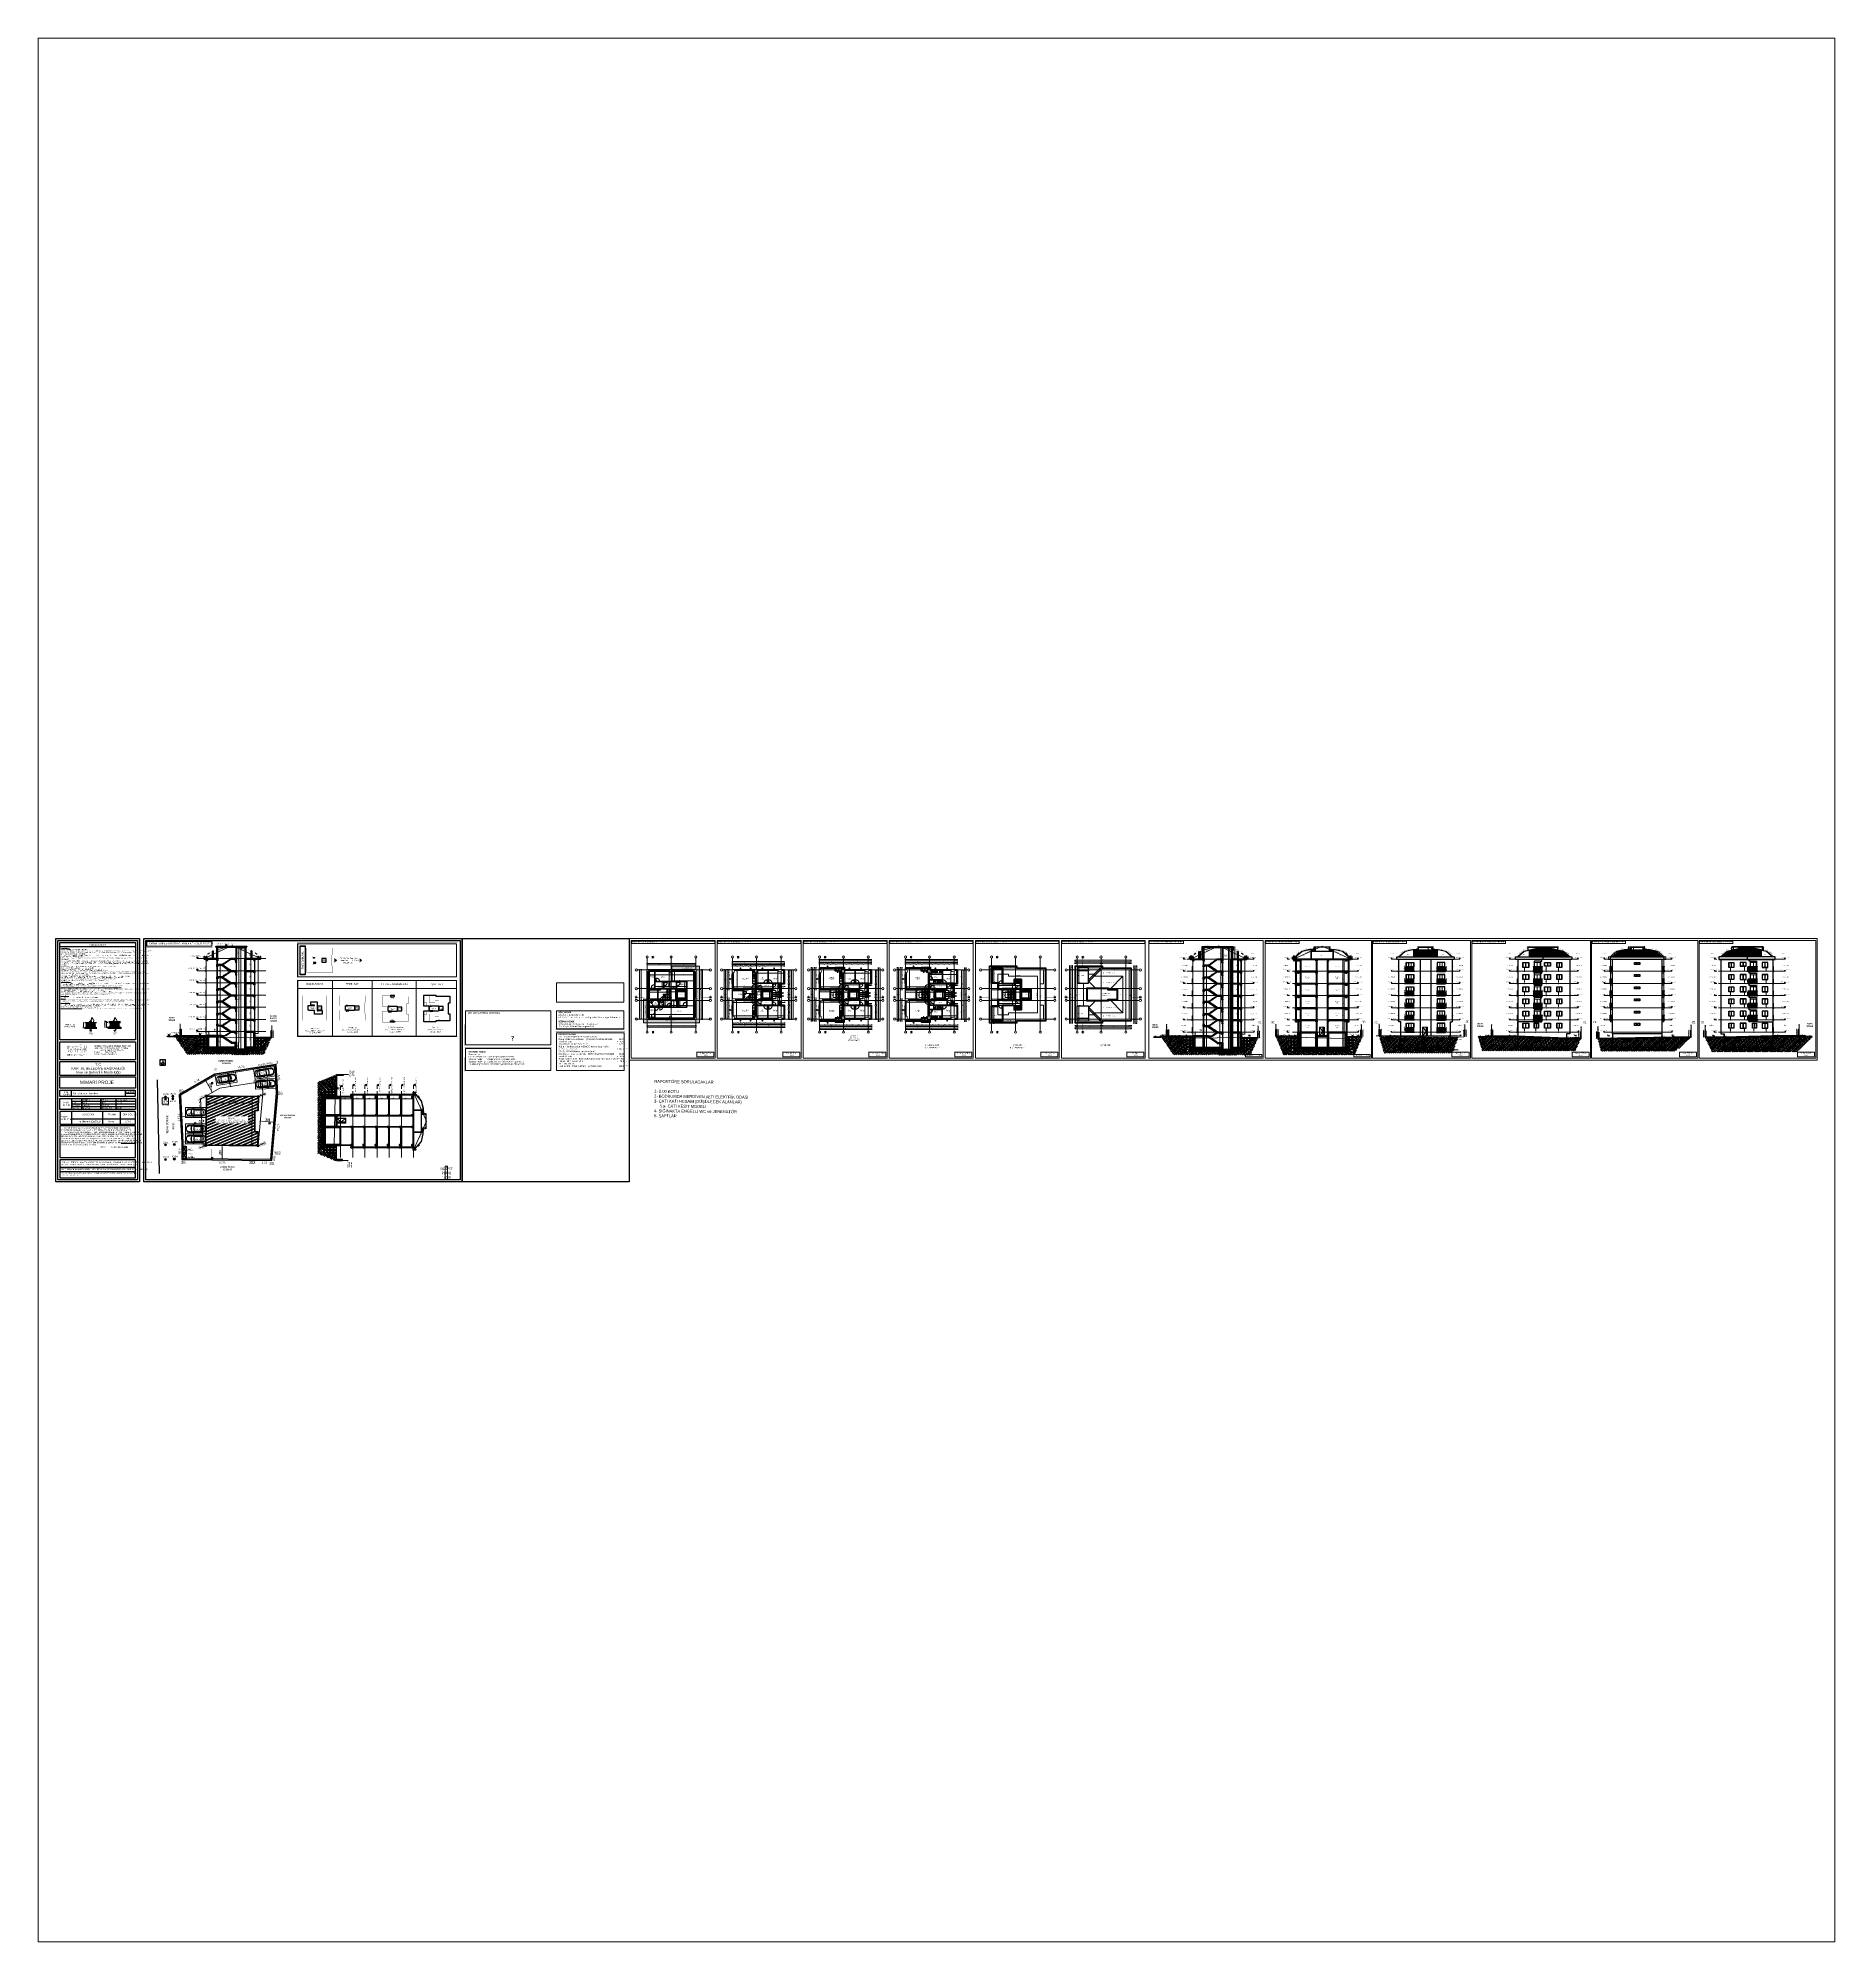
# Paper-space layout 'Layout1' of a CAD drawing. Header units: metres. Extents: x -15.8 to 26.5, y -18.3 to 26.5.
# The model-space entities are those that its viewports show. They can reach past a viewport. Long polylines and large blocks are cut down to what shows.
import ezdxf
from ezdxf.enums import TextEntityAlignment as Align

# ---------------------------------------------------------------- set-up
doc = ezdxf.new("R2010")
doc.units = ezdxf.units.M
for name, pattern in [('CENTER2', [28.575, 19.05, -3.175, 3.175, -3.175]), ('DASHED2', [9.525, 6.35, -3.175]), ('DOT', [0.25, 0, -0.25]), ('HIDDEN2', [4.7625, 3.175, -1.5875]), ('JIS_02_1.2', [64.008, 32.004, -32.004])]:
    doc.linetypes.add(name, pattern=pattern)
doc.layers.get('0').update_dxf_attribs({"lineweight": 13})
doc.layers.get('Defpoints').update_dxf_attribs({"lineweight": 9})
for name, color, linetype, lineweight, true_color in [('A AKS', 7, 'CENTER2', 9, 0x848484), ('A AKS DAİRE', 7, 'Continuous', 9, 0x848484), ('A AKS YAZI', 7, 'CENTER2', 9, 0x848484), ('A GİRİŞ OKU', 1, 'Continuous', 13, 0xff0000), ('A KESİT DUVAR GÖRÜNÜŞ', 7, 'Continuous', 9, 0x848484), ('A KESİT KAPI GÖR', 7, 'Continuous', 9, 0x848484), ('A KOT KESİT KAT HİZASI', 7, 'DOT', 15, 0xffff7f), ('A PARSEL SINIRI', 1, 'Continuous', 100, 0xff0000)]:
    doc.layers.add(name, color=color, linetype=linetype, lineweight=lineweight, true_color=true_color)
doc.layers.add('A ALAN BRÜT', color=5, linetype='Continuous', lineweight=60, plot=False)
doc.layers.add('A ALAN NET', color=140, linetype='Continuous', lineweight=13, plot=False)
for name, color, linetype, lineweight in [('A ANTET', 7, 'Continuous', 13), ('A BAHÇE DUVARI', 7, 'Continuous', 9), ('A BİNA KONTUR', 5, 'Continuous', 60), ('A DIŞ ZEMİN', 7, 'Continuous', 50), ('A DUVAR', 7, 'Continuous', 25), ('A DUVAR İZİ', 7, 'HIDDEN2', 50), ('A HİZA KAT', 221, 'JIS_02_1.2', 13), ('A KAPI', 11, 'Continuous', 13), ('A KESİT BETONARME', 1, 'Continuous', 50), ('A KESİT MERDİVEN', 1, 'Continuous', 50), ('A KESİT ÇİZGİSİ', 1, 'CENTER2', 50), ('A KİRİŞ İZİ', 1, 'HIDDEN2', 13), ('A KOLON', 1, 'Continuous', 50), ('A KOLON TARAMA', 1, 'Continuous', 15), ('A KORKULUK', 87, 'Continuous', 9), ('A KOT KESİT', 51, 'Continuous', 15), ('A MERDİVEN', 3, 'Continuous', 13), ('A MERDİVEN BASAMAK', 3, 'Continuous', 13), ('A MERDİVEN KESİK', 3, 'JIS_02_1.2', 9), ('A PENCERE', 140, 'Continuous', 9), ('A TABİİ ZEMİN ÇİZGİSİ', 81, 'JIS_02_1.2', 9), ('A TEFRİŞ', 252, 'Continuous', 13), ('A TOPRAK', 17, 'Continuous', 5), ('A VAZ KOT', 2, 'Continuous', 9), ('A YAZI', 7, 'Continuous', 13), ('A YAZI MALZEME', 131, 'Continuous', 9), ('A YAZI VAZ', 7, 'Continuous', 13), ('A ÇATI', 11, 'Continuous', 9), ('A ÇEKME SINIRI', 4, 'Continuous', 9), ('A ÖLÇÜ DIŞ', 31, 'Continuous', 13), ('A ÖLÇÜ İÇ', 31, 'Continuous', 13), ('A ÖLÇÜ İÇ YATAY', 2, 'Continuous', 9), ('A ÖLÇÜ KESİT', 31, 'Continuous', 9), ('M015', 8, 'Continuous', 13), ('NADI', 7, 'Continuous', 0), ('ROL_CEPHE', 1, 'Continuous', 15), ('Structural - Bearing', 7, 'Continuous', 40), ('YAZI', 41, 'Continuous', 20), ('çerçeve-şablon', 145, 'Continuous', 25)]:
    doc.layers.add(name, color=color, linetype=linetype, lineweight=lineweight)
doc.layers.add('A GÖRÜNÜŞ', color=7, linetype='Continuous', true_color=0x848484)
doc.layers.add('A ÇATI GÖR', color=7, linetype='Continuous', true_color=0x848484)
doc.layers.add('A KAPI KESİK', color=11, linetype='HIDDEN2')
doc.layers.add('A YALITIM', color=6, linetype='BATTING')
doc.styles.add('HİB ARIAL 95', font='arial.ttf', dxfattribs={"width": 0.95})
doc.styles.add('HİB ARİAL .9', font='arial.ttf', dxfattribs={"width": 0.9})
doc.styles.add('HİB GENISO .9', font='GENISO.ttf', dxfattribs={"width": 0.9})
doc.styles.add('HİB GENISO .95', font='GENISO.ttf', dxfattribs={"width": 0.95})
doc.styles.add('HİB NORMAL', font='segoeui.ttf')
doc.styles.add('HİB Segoe Bold', font='segoeuib.ttf', dxfattribs={"width": 0.8})
doc.styles.add('HİB Segoe Semibold', font='')
doc.styles.add('HİB Segoe Semilight .7', font='segoeuisl.ttf', dxfattribs={"width": 0.7})
doc.styles.add('HİB Segoe Semilight .95', font='segoeuisl.ttf', dxfattribs={"width": 0.9})
doc.styles.get("Standard").update_dxf_attribs({"font": 'ARIALN.TTF'})
doc.styles.add('STYLE3', font='arial.ttf', dxfattribs={"width": 0.8, "height": 20})
doc.styles.add('TROMANTUR', font='arial.ttf', dxfattribs={"width": 0.7})
doc.styles.get('HİB Segoe Semibold').set_extended_font_data('Segoe UI Semibold')
doc.linetypes.add('BATTING', pattern='A,0.00254,-2.54,[134,ltypeshp.shx,S=2.54,R=0,X=-2.54,Y=0],-5.08,[134,ltypeshp.shx,S=2.54,R=180,X=2.54,Y=0],-2.54', length=10.16254)
doc.dimstyles.new('HİB', dxfattribs={"dimtxt": 12, "dimasz": 18, "dimexe": 5, "dimexo": 30, "dimgap": 5, "dimtad": 1, "dimdec": 0, "dimzin": 0, "dimdsep": 46, "dimtxsty": 'HİB GENISO .9', "dimblk": 'CLOSEDBLANK', "dimtsz": 5, "dimcen": 0.09, "dimclrd": 256, "dimclre": 256, "dimclrt": 256, "dimadec": 0, "dimazin": 0, "dimtfac": 1, "dimtdec": 4, "dimtix": 1, "dimtofl": 0, "dimtmove": 0, "dimatfit": 3, "dimfxl": 30, "dimfxlon": 1, "dimtvp": 1, "dimtolj": 1, "dimtzin": 0, "dimlwd": -1, "dimlwe": -3, "dimarcsym": 0})
doc.dimstyles.new('HİB DIŞ', dxfattribs={"dimtxt": 15, "dimasz": 12, "dimexe": 5, "dimexo": 30, "dimgap": 5, "dimtad": 1, "dimdec": 0, "dimzin": 0, "dimdsep": 46, "dimtxsty": 'HİB Segoe Semilight .7', "dimcen": 0.09, "dimclrd": 256, "dimclre": 256, "dimclrt": 256, "dimadec": 0, "dimazin": 0, "dimtfac": 1, "dimtdec": 4, "dimtix": 1, "dimtmove": 0, "dimatfit": 3, "dimfxl": 15, "dimfxlon": 1, "dimtvp": 1, "dimtolj": 1, "dimtzin": 0, "dimlwd": -1, "dimlwe": -3, "dimarcsym": 0})
doc.dimstyles.new('HİB İÇ', dxfattribs={"dimtxt": 15, "dimasz": 18, "dimexe": 3, "dimexo": 10, "dimgap": 5, "dimtad": 1, "dimdec": 0, "dimzin": 0, "dimdsep": 46, "dimtxsty": 'HİB Segoe Semilight .7', "dimblk": 'NONE', "dimblk1": 'NONE', "dimblk2": 'NONE', "dimtsz": 2, "dimcen": 0.09, "dimclrd": 256, "dimclre": 256, "dimclrt": 256, "dimadec": 0, "dimazin": 0, "dimtfac": 1, "dimtdec": 4, "dimtix": 1, "dimtofl": 0, "dimtmove": 0, "dimatfit": 3, "dimfxl": 10, "dimfxlon": 1, "dimtvp": 1, "dimtolj": 1, "dimtzin": 0, "dimlwd": -1, "dimlwe": -3, "dimarcsym": 0})
doc.dimstyles.new('HİB New', dxfattribs={"dimtxt": 12, "dimasz": 18, "dimexe": 5, "dimexo": 30, "dimgap": 5, "dimtad": 1, "dimdec": 0, "dimzin": 0, "dimdsep": 46, "dimtxsty": 'HİB Segoe Semilight .7', "dimcen": 0.09, "dimclrd": 256, "dimclre": 256, "dimclrt": 256, "dimadec": 0, "dimazin": 0, "dimtfac": 1, "dimtdec": 4, "dimtix": 1, "dimtofl": 0, "dimtmove": 0, "dimatfit": 3, "dimfxl": 30, "dimfxlon": 1, "dimtvp": 1, "dimtolj": 1, "dimtzin": 0, "dimlwd": -1, "dimlwe": -3, "dimarcsym": 0})
pattern_1 = [(45, (0, -2), (-22.45064, 22.45064), []), (135, (0, -2), (-67.351921, 22.45064), [79.375, -47.625])]
pattern_2 = [(0, (-155.43, 2.286), (76.2, 76.2), [7.62, -68.58]), (0, (-147.81, 0), (76.2, 76.2), [22.86, -53.34]), (0, (-124.95, 1.524), (76.2, 76.2), [11.43, -64.77]), (0, (-113.52, 0), (76.2, 76.2), [22.86, -53.34]), (0, (-90.66, 2.286), (76.2, 76.2), [11.43, -64.77]), (0, (-144, 25.146), (76.2, 76.2), [22.86, -53.34]), (0, (-155.43, 26.67), (76.2, 76.2), [11.43, -64.77]), (0, (-121.14, 27.43), (76.2, 76.2), [15.24, -60.96]), (0, (-105.9, 25.146), (76.2, 76.2), [26.67, -49.53]), (0, (-155.43, 51.054), (76.2, 76.2), [25.908, -50.292]), (0, (-129.525, 52.58), (76.2, 76.2), [18.288, -57.912]), (0, (-111.24, 50.29), (76.2, 76.2), [13.716, -62.484]), (0, (-97.52, 53.34), (76.2, 76.2), [12.954, -63.246]), (180, (-79.23, 51.054), (-76.2, -76.2), [5.334, -70.866]), (90, (-147.81, 0), (-76.2, 76.2), [26.67, -49.53]), (90, (-124.95, 0), (-76.2, 76.2), [25.146, -51.054]), (90, (-113.52, 0), (-76.2, 76.2), [27.432, -48.768]), (90, (-90.66, 0), (-76.2, 76.2), [25.146, -51.054]), (90, (-121.14, 25.146), (-76.2, 76.2), [27.432, -48.768]), (90, (-129.525, 51.054), (-76.2, 76.2), [25.146, -51.054]), (90, (-111.24, 50.29), (-76.2, 76.2), [25.908, -50.292]), (270, (-155.43, 51.054), (76.2, -76.2), [25.908, -50.292]), (270, (-144, 51.054), (76.2, -76.2), [25.908, -50.292]), (270, (-105.9, 50.29), (76.2, -76.2), [25.146, -51.054]), (90, (-84.57, 51.054), (-76.2, 76.2), [25.146, -51.054]), (90, (-97.52, 50.29), (-76.2, 76.2), [25.908, -50.292]), (270, (-84.57, 2.286), (76.2, -76.2), [2.286, -73.914])]
pattern_3 = [(45, (0, 0), (-4.4901281, 4.4901281), []), (45, (4.49, 9e-16), (-4.4901281, 4.4901281), [3.175, -1.5875])]
pattern_4 = [(0, (-589.545, 2.286), (76.2, 76.2), [7.62, -68.58]), (0, (-581.925, 0), (76.2, 76.2), [22.86, -53.34]), (0, (-559.065, 1.524), (76.2, 76.2), [11.43, -64.77]), (0, (-547.635, 0), (76.2, 76.2), [22.86, -53.34]), (0, (-524.775, 2.286), (76.2, 76.2), [11.43, -64.77]), (0, (-578.115, 25.146), (76.2, 76.2), [22.86, -53.34]), (0, (-589.545, 26.67), (76.2, 76.2), [11.43, -64.77]), (0, (-555.255, 27.43), (76.2, 76.2), [15.24, -60.96]), (0, (-540.015, 25.146), (76.2, 76.2), [26.67, -49.53]), (0, (-589.545, 51.054), (76.2, 76.2), [25.908, -50.292]), (0, (-563.64, 52.58), (76.2, 76.2), [18.288, -57.912]), (0, (-545.35, 50.29), (76.2, 76.2), [13.716, -62.484]), (0, (-531.63, 53.34), (76.2, 76.2), [12.954, -63.246]), (180, (-513.345, 51.054), (-76.2, -76.2), [5.334, -70.866]), (90, (-581.925, 0), (-76.2, 76.2), [26.67, -49.53]), (90, (-559.065, 0), (-76.2, 76.2), [25.146, -51.054]), (90, (-547.635, 0), (-76.2, 76.2), [27.432, -48.768]), (90, (-524.775, 0), (-76.2, 76.2), [25.146, -51.054]), (90, (-555.255, 25.146), (-76.2, 76.2), [27.432, -48.768]), (90, (-563.64, 51.054), (-76.2, 76.2), [25.146, -51.054]), (90, (-545.35, 50.29), (-76.2, 76.2), [25.908, -50.292]), (270, (-589.545, 51.054), (76.2, -76.2), [25.908, -50.292]), (270, (-578.115, 51.054), (76.2, -76.2), [25.908, -50.292]), (270, (-540.015, 50.29), (76.2, -76.2), [25.146, -51.054]), (90, (-518.68, 51.054), (-76.2, 76.2), [25.146, -51.054]), (90, (-531.63, 50.29), (-76.2, 76.2), [25.908, -50.292]), (270, (-518.68, 2.286), (76.2, -76.2), [2.286, -73.914])]
pattern_5 = [(45, (-1e-11, -1170), (-4.490128, 4.490128), []), (45, (4.49, -1170), (-4.490128, 4.490128), [3.175, -1.5875])]
pattern_6 = [(45, (-41253.1738, 37187.9035), (-2.24506403, 2.24506403), [])]
pattern_7 = [(0, (0, 2.286), (76.2, 76.2), [7.62, -68.58]), (0, (7.62, 0), (76.2, 76.2), [22.86, -53.34]), (0, (30.48, 1.524), (76.2, 76.2), [11.43, -64.77]), (0, (41.91, 0), (76.2, 76.2), [22.86, -53.34]), (0, (64.77, 2.286), (76.2, 76.2), [11.43, -64.77]), (0, (11.43, 25.146), (76.2, 76.2), [22.86, -53.34]), (0, (0, 26.67), (76.2, 76.2), [11.43, -64.77]), (0, (34.29, 27.43), (76.2, 76.2), [15.24, -60.96]), (0, (49.53, 25.146), (76.2, 76.2), [26.67, -49.53]), (0, (0, 51.054), (76.2, 76.2), [25.908, -50.292]), (0, (25.91, 52.58), (76.2, 76.2), [18.288, -57.912]), (0, (44.196, 50.29), (76.2, 76.2), [13.716, -62.484]), (0, (57.91, 53.34), (76.2, 76.2), [12.954, -63.246]), (180, (76.2, 51.054), (-76.2, -76.2), [5.334, -70.866]), (90, (7.62, 0), (-76.2, 76.2), [26.67, -49.53]), (90, (30.48, 0), (-76.2, 76.2), [25.146, -51.054]), (90, (41.91, 0), (-76.2, 76.2), [27.432, -48.768]), (90, (64.77, 0), (-76.2, 76.2), [25.146, -51.054]), (90, (34.29, 25.146), (-76.2, 76.2), [27.432, -48.768]), (90, (25.91, 51.054), (-76.2, 76.2), [25.146, -51.054]), (90, (44.196, 50.29), (-76.2, 76.2), [25.908, -50.292]), (270, (0, 51.054), (76.2, -76.2), [25.908, -50.292]), (270, (11.43, 51.054), (76.2, -76.2), [25.908, -50.292]), (270, (49.53, 50.29), (76.2, -76.2), [25.146, -51.054]), (90, (70.866, 51.054), (-76.2, 76.2), [25.146, -51.054]), (90, (57.91, 50.29), (-76.2, 76.2), [25.908, -50.292]), (270, (70.866, 2.286), (76.2, -76.2), [2.286, -73.914])]

# ---------------------------------------------------------------- blocks, each defined once
blk = doc.blocks.new('KOT KESİT')
at = {"layer": 'A KOT KESİT', "transparency": 33554687}
h = blk.add_hatch(color=256, dxfattribs=at)
h.dxf.hatch_style = 1
h.paths.add_polyline_path([(10, 17), (-10, 17), (0, 0)])
at = {"layer": 'A KOT KESİT'}
blk.add_line((0, 0), (46, 0), dxfattribs=at)
blk.add_lwpolyline([(10, 17), (-10, 17), (0, 0)], close=True, dxfattribs=at)
at = {"layer": 'A KOT KESİT', "ltscale": 100, "transparency": 33554687, "style": 'HİB Segoe Semilight .95', "width": 0.95}
blk.add_attdef('YAZI', text='', height=12, dxfattribs=at).set_placement((-2, 25), align=Align.CENTER)
blk = doc.blocks.new('*D727')
at = {"layer": 'A ÖLÇÜ KESİT', "ltscale": 0.5}
for p, q in [((56472, -36649), (56462, -36639)), ((56467, -36794), (56467, -36644)), ((56462, -36789), (56472, -36799))]:
    blk.add_line(p, q, dxfattribs=at)
at = {"layer": 'A ÖLÇÜ KESİT', "lineweight": -3, "ltscale": 0.5}
for p, q in [((56473, -36644), (56462, -36644)), ((56461, -36794), (56462, -36794))]:
    blk.add_line(p, q, dxfattribs=at)
at = {"layer": 'Defpoints', "color": 0}
for p in [(56467, -36644), (56503, -36644), (56491, -36794)]:
    blk.add_point(p, dxfattribs=at)
at = {"layer": 'A ÖLÇÜ KESİT', "ltscale": 0.5, "insert": (56455, -36719), "char_height": 15, "attachment_point": 5, "rotation": 90, "style": 'HİB Segoe Semilight .95'}
blk.add_mtext('\\A1;150', dxfattribs=at)
blk = doc.blocks.new('_ClosedBlank')
at = {"color": 0, "linetype": 'ByBlock', "lineweight": -2}
for p, q in [((-1, 0.166667), (0, 0)), ((-1, 0.166667), (-1, -0.166667)), ((0, 0), (-1, -0.166667))]:
    blk.add_line(p, q, dxfattribs=at)
blk = doc.blocks.new('TABİİ ZEMİN ÖLÇÜSÜ')
at = {"ltscale": 0.5}
h = blk.add_hatch(color=256, dxfattribs=at)
h.dxf.hatch_style = 1
h.paths.add_polyline_path([(10, 17), (-10, 17), (0, 0)])
blk.add_lwpolyline([(10, 17), (-10, 17), (0, 0)], close=True, dxfattribs=at)
at = {"ltscale": 0.5, "style": 'HİB Segoe Semilight .95', "width": 0.9}
blk.add_attdef('KOT', text='', height=12, dxfattribs=at).set_placement((0, 30), align=Align.MIDDLE)
blk = doc.blocks.new('*D734')
at = {"layer": 'A ÖLÇÜ KESİT', "ltscale": 0.5}
for p, q in [((54253, -36677), (54243, -36667)), ((54248, -36822), (54248, -36672)), ((54243, -36817), (54253, -36827))]:
    blk.add_line(p, q, dxfattribs=at)
at = {"layer": 'A ÖLÇÜ KESİT', "lineweight": -3, "ltscale": 0.5}
for p, q in [((54254, -36672), (54243, -36672)), ((54242, -36822), (54243, -36822))]:
    blk.add_line(p, q, dxfattribs=at)
at = {"layer": 'Defpoints', "color": 0}
for p in [(54248, -36672), (54284, -36672), (54272, -36822)]:
    blk.add_point(p, dxfattribs=at)
at = {"layer": 'A ÖLÇÜ KESİT', "ltscale": 0.5, "insert": (54236, -36747), "char_height": 15, "attachment_point": 5, "rotation": 90, "style": 'HİB Segoe Semilight .95'}
blk.add_mtext('\\A1;150', dxfattribs=at)
blk = doc.blocks.new('*D735')
at = {"layer": 'A ÖLÇÜ KESİT', "ltscale": 0.5}
for p, q in [((53902, -36669), (53892, -36659)), ((53897, -36814), (53897, -36664)), ((53892, -36809), (53902, -36819))]:
    blk.add_line(p, q, dxfattribs=at)
at = {"layer": 'A ÖLÇÜ KESİT', "lineweight": -3, "ltscale": 0.5}
for p, q in [((53902, -36664), (53892, -36664)), ((53890, -36814), (53892, -36814))]:
    blk.add_line(p, q, dxfattribs=at)
at = {"layer": 'Defpoints', "color": 0}
for p in [(53897, -36664), (53932, -36664), (53920, -36814)]:
    blk.add_point(p, dxfattribs=at)
at = {"layer": 'A ÖLÇÜ KESİT', "ltscale": 0.5, "insert": (53884, -36739), "char_height": 15, "attachment_point": 5, "rotation": 90, "style": 'HİB Segoe Semilight .95'}
blk.add_mtext('\\A1;150', dxfattribs=at)
blk = doc.blocks.new('*D736')
at = {"layer": 'A ÖLÇÜ KESİT', "ltscale": 0.5}
for p, q in [((51698, -36709), (51688, -36699)), ((51693, -36854), (51693, -36704)), ((51688, -36849), (51698, -36859))]:
    blk.add_line(p, q, dxfattribs=at)
at = {"layer": 'A ÖLÇÜ KESİT', "lineweight": -3, "ltscale": 0.5}
for p, q in [((51699, -36704), (51688, -36704)), ((51687, -36854), (51688, -36854))]:
    blk.add_line(p, q, dxfattribs=at)
at = {"layer": 'Defpoints', "color": 0}
for p in [(51693, -36704), (51729, -36704), (51717, -36854)]:
    blk.add_point(p, dxfattribs=at)
at = {"layer": 'A ÖLÇÜ KESİT', "ltscale": 0.5, "insert": (51681, -36779), "char_height": 15, "attachment_point": 5, "rotation": 90, "style": 'HİB Segoe Semilight .95'}
blk.add_mtext('\\A1;150', dxfattribs=at)
blk = doc.blocks.new('*D431')
at = {"layer": 'A ÖLÇÜ DIŞ', "lineweight": -3, "ltscale": 0.5}
for p, q in [((50488, -35134), (50501, -35134)), ((50494, -35254), (50501, -35254))]:
    blk.add_line(p, q, dxfattribs=at)
at = {"layer": 'A ÖLÇÜ DIŞ', "ltscale": 0.5}
blk.add_line((50496, -35152), (50496, -35236), dxfattribs=at)
at = {"layer": 'A ÖLÇÜ DIŞ'}
for points in [[(50499, -35152), (50493, -35152), (50496, -35134)], [(50493, -35236), (50499, -35236), (50496, -35254)]]:
    blk.add_solid(points, dxfattribs=at)
at = {"layer": 'Defpoints', "color": 0}
for p in [(50458, -35134), (50464, -35254), (50496, -35254)]:
    blk.add_point(p, dxfattribs=at)
at = {"layer": 'A ÖLÇÜ DIŞ', "ltscale": 0.5, "insert": (50483, -35194), "char_height": 15, "attachment_point": 5, "rotation": 90, "style": 'HİB Segoe Semilight .7'}
blk.add_mtext('\\A1;120', dxfattribs=at)
blk = doc.blocks.new('*D427')
at = {"layer": 'A ÖLÇÜ DIŞ', "lineweight": -3, "ltscale": 0.5}
for p, q in [((50494, -35744), (50501, -35744)), ((50494, -35834), (50501, -35834))]:
    blk.add_line(p, q, dxfattribs=at)
at = {"layer": 'A ÖLÇÜ DIŞ', "ltscale": 0.5}
blk.add_line((50496, -35762), (50496, -35816), dxfattribs=at)
at = {"layer": 'A ÖLÇÜ DIŞ'}
for points in [[(50499, -35762), (50493, -35762), (50496, -35744)], [(50493, -35816), (50499, -35816), (50496, -35834)]]:
    blk.add_solid(points, dxfattribs=at)
at = {"layer": 'Defpoints', "color": 0}
for p in [(50464, -35744), (50464, -35834), (50496, -35834)]:
    blk.add_point(p, dxfattribs=at)
at = {"layer": 'A ÖLÇÜ DIŞ', "ltscale": 0.5, "insert": (50483, -35789), "char_height": 15, "attachment_point": 5, "rotation": 90, "style": 'HİB Segoe Semilight .7'}
blk.add_mtext('\\A1;90', dxfattribs=at)
blk = doc.blocks.new('*D425')
at = {"layer": 'A ÖLÇÜ DIŞ', "lineweight": -3, "ltscale": 0.5}
for p, q in [((50494, -36034), (50501, -36034)), ((50494, -36124), (50501, -36124))]:
    blk.add_line(p, q, dxfattribs=at)
at = {"layer": 'A ÖLÇÜ DIŞ', "ltscale": 0.5}
blk.add_line((50496, -36052), (50496, -36106), dxfattribs=at)
at = {"layer": 'A ÖLÇÜ DIŞ'}
for points in [[(50499, -36052), (50493, -36052), (50496, -36034)], [(50493, -36106), (50499, -36106), (50496, -36124)]]:
    blk.add_solid(points, dxfattribs=at)
at = {"layer": 'Defpoints', "color": 0}
for p in [(50464, -36034), (50464, -36124), (50496, -36124)]:
    blk.add_point(p, dxfattribs=at)
at = {"layer": 'A ÖLÇÜ DIŞ', "ltscale": 0.5, "insert": (50483, -36079), "char_height": 15, "attachment_point": 5, "rotation": 90, "style": 'HİB Segoe Semilight .7'}
blk.add_mtext('\\A1;90', dxfattribs=at)
blk = doc.blocks.new('*D429')
at = {"layer": 'A ÖLÇÜ DIŞ', "lineweight": -3, "ltscale": 0.5}
for p, q in [((50494, -35454), (50501, -35454)), ((50494, -35544), (50501, -35544))]:
    blk.add_line(p, q, dxfattribs=at)
at = {"layer": 'A ÖLÇÜ DIŞ', "ltscale": 0.5}
blk.add_line((50496, -35472), (50496, -35526), dxfattribs=at)
at = {"layer": 'A ÖLÇÜ DIŞ'}
for points in [[(50499, -35472), (50493, -35472), (50496, -35454)], [(50493, -35526), (50499, -35526), (50496, -35544)]]:
    blk.add_solid(points, dxfattribs=at)
at = {"layer": 'Defpoints', "color": 0}
for p in [(50464, -35454), (50464, -35544), (50496, -35544)]:
    blk.add_point(p, dxfattribs=at)
at = {"layer": 'A ÖLÇÜ DIŞ', "ltscale": 0.5, "insert": (50483, -35499), "char_height": 15, "attachment_point": 5, "rotation": 90, "style": 'HİB Segoe Semilight .7'}
blk.add_mtext('\\A1;90', dxfattribs=at)
blk = doc.blocks.new('*D737')
at = {"layer": 'A ÖLÇÜ KESİT', "ltscale": 0.5}
for p, q in [((51282, -36703), (51272, -36693)), ((51277, -36848), (51277, -36698)), ((51272, -36843), (51282, -36853))]:
    blk.add_line(p, q, dxfattribs=at)
at = {"layer": 'A ÖLÇÜ KESİT', "lineweight": -3, "ltscale": 0.5}
for p, q in [((51282, -36698), (51272, -36698)), ((51271, -36848), (51272, -36848))]:
    blk.add_line(p, q, dxfattribs=at)
at = {"layer": 'Defpoints', "color": 0}
for p in [(51277, -36698), (51312, -36698), (51301, -36848)]:
    blk.add_point(p, dxfattribs=at)
at = {"layer": 'A ÖLÇÜ KESİT', "ltscale": 0.5, "insert": (51264, -36773), "char_height": 15, "attachment_point": 5, "rotation": 90, "style": 'HİB Segoe Semilight .95'}
blk.add_mtext('\\A1;150', dxfattribs=at)
blk = doc.blocks.new('*D423')
at = {"layer": 'A ÖLÇÜ DIŞ', "lineweight": -3, "ltscale": 0.5}
for p, q in [((50494, -36324), (50501, -36324)), ((50494, -36414), (50501, -36414))]:
    blk.add_line(p, q, dxfattribs=at)
at = {"layer": 'A ÖLÇÜ DIŞ', "ltscale": 0.5}
blk.add_line((50496, -36342), (50496, -36396), dxfattribs=at)
at = {"layer": 'A ÖLÇÜ DIŞ'}
for points in [[(50499, -36342), (50493, -36342), (50496, -36324)], [(50493, -36396), (50499, -36396), (50496, -36414)]]:
    blk.add_solid(points, dxfattribs=at)
at = {"layer": 'Defpoints', "color": 0}
for p in [(50464, -36324), (50464, -36414), (50496, -36414)]:
    blk.add_point(p, dxfattribs=at)
at = {"layer": 'A ÖLÇÜ DIŞ', "ltscale": 0.5, "insert": (50483, -36369), "char_height": 15, "attachment_point": 5, "rotation": 90, "style": 'HİB Segoe Semilight .7'}
blk.add_mtext('\\A1;90', dxfattribs=at)
blk = doc.blocks.new('*D421')
at = {"layer": 'A ÖLÇÜ DIŞ', "lineweight": -3, "ltscale": 0.5}
for p, q in [((50494, -36614), (50501, -36614)), ((50494, -36704), (50501, -36704))]:
    blk.add_line(p, q, dxfattribs=at)
at = {"layer": 'A ÖLÇÜ DIŞ', "ltscale": 0.5}
blk.add_line((50496, -36632), (50496, -36686), dxfattribs=at)
at = {"layer": 'A ÖLÇÜ DIŞ'}
for points in [[(50499, -36632), (50493, -36632), (50496, -36614)], [(50493, -36686), (50499, -36686), (50496, -36704)]]:
    blk.add_solid(points, dxfattribs=at)
at = {"layer": 'Defpoints', "color": 0}
for p in [(50464, -36614), (50464, -36704), (50496, -36704)]:
    blk.add_point(p, dxfattribs=at)
at = {"layer": 'A ÖLÇÜ DIŞ', "ltscale": 0.5, "insert": (50483, -36659), "char_height": 15, "attachment_point": 5, "rotation": 90, "style": 'HİB Segoe Semilight .7'}
blk.add_mtext('\\A1;90', dxfattribs=at)
blk = doc.blocks.new('*D430')
at = {"layer": 'A ÖLÇÜ DIŞ', "lineweight": -3, "ltscale": 0.5}
for p, q in [((49974, -35164), (49981, -35164)), ((49974, -35254), (49981, -35254))]:
    blk.add_line(p, q, dxfattribs=at)
at = {"layer": 'A ÖLÇÜ DIŞ', "ltscale": 0.5}
blk.add_line((49976, -35182), (49976, -35236), dxfattribs=at)
at = {"layer": 'A ÖLÇÜ DIŞ'}
for points in [[(49979, -35182), (49973, -35182), (49976, -35164)], [(49973, -35236), (49979, -35236), (49976, -35254)]]:
    blk.add_solid(points, dxfattribs=at)
at = {"layer": 'Defpoints', "color": 0}
for p in [(49944, -35164), (49944, -35254), (49976, -35254)]:
    blk.add_point(p, dxfattribs=at)
at = {"layer": 'A ÖLÇÜ DIŞ', "ltscale": 0.5, "insert": (49963, -35209), "char_height": 15, "attachment_point": 5, "rotation": 90, "style": 'HİB Segoe Semilight .7'}
blk.add_mtext('\\A1;90', dxfattribs=at)
blk = doc.blocks.new('*D426')
at = {"layer": 'A ÖLÇÜ DIŞ', "lineweight": -3, "ltscale": 0.5}
for p, q in [((49974, -35744), (49981, -35744)), ((49974, -35834), (49981, -35834))]:
    blk.add_line(p, q, dxfattribs=at)
at = {"layer": 'A ÖLÇÜ DIŞ', "ltscale": 0.5}
blk.add_line((49976, -35762), (49976, -35816), dxfattribs=at)
at = {"layer": 'A ÖLÇÜ DIŞ'}
for points in [[(49979, -35762), (49973, -35762), (49976, -35744)], [(49973, -35816), (49979, -35816), (49976, -35834)]]:
    blk.add_solid(points, dxfattribs=at)
at = {"layer": 'Defpoints', "color": 0}
for p in [(49944, -35744), (49944, -35834), (49976, -35834)]:
    blk.add_point(p, dxfattribs=at)
at = {"layer": 'A ÖLÇÜ DIŞ', "ltscale": 0.5, "insert": (49963, -35789), "char_height": 15, "attachment_point": 5, "rotation": 90, "style": 'HİB Segoe Semilight .7'}
blk.add_mtext('\\A1;90', dxfattribs=at)
blk = doc.blocks.new('*D424')
at = {"layer": 'A ÖLÇÜ DIŞ', "lineweight": -3, "ltscale": 0.5}
for p, q in [((49974, -36034), (49981, -36034)), ((49974, -36124), (49981, -36124))]:
    blk.add_line(p, q, dxfattribs=at)
at = {"layer": 'A ÖLÇÜ DIŞ', "ltscale": 0.5}
blk.add_line((49976, -36052), (49976, -36106), dxfattribs=at)
at = {"layer": 'A ÖLÇÜ DIŞ'}
for points in [[(49979, -36052), (49973, -36052), (49976, -36034)], [(49973, -36106), (49979, -36106), (49976, -36124)]]:
    blk.add_solid(points, dxfattribs=at)
at = {"layer": 'Defpoints', "color": 0}
for p in [(49944, -36034), (49944, -36124), (49976, -36124)]:
    blk.add_point(p, dxfattribs=at)
at = {"layer": 'A ÖLÇÜ DIŞ', "ltscale": 0.5, "insert": (49963, -36079), "char_height": 15, "attachment_point": 5, "rotation": 90, "style": 'HİB Segoe Semilight .7'}
blk.add_mtext('\\A1;90', dxfattribs=at)
blk = doc.blocks.new('*D428')
at = {"layer": 'A ÖLÇÜ DIŞ', "lineweight": -3, "ltscale": 0.5}
for p, q in [((49974, -35454), (49981, -35454)), ((49974, -35544), (49981, -35544))]:
    blk.add_line(p, q, dxfattribs=at)
at = {"layer": 'A ÖLÇÜ DIŞ', "ltscale": 0.5}
blk.add_line((49976, -35472), (49976, -35526), dxfattribs=at)
at = {"layer": 'A ÖLÇÜ DIŞ'}
for points in [[(49979, -35472), (49973, -35472), (49976, -35454)], [(49973, -35526), (49979, -35526), (49976, -35544)]]:
    blk.add_solid(points, dxfattribs=at)
at = {"layer": 'Defpoints', "color": 0}
for p in [(49944, -35454), (49944, -35544), (49976, -35544)]:
    blk.add_point(p, dxfattribs=at)
at = {"layer": 'A ÖLÇÜ DIŞ', "ltscale": 0.5, "insert": (49963, -35499), "char_height": 15, "attachment_point": 5, "rotation": 90, "style": 'HİB Segoe Semilight .7'}
blk.add_mtext('\\A1;90', dxfattribs=at)
blk = doc.blocks.new('*D422')
at = {"layer": 'A ÖLÇÜ DIŞ', "lineweight": -3, "ltscale": 0.5}
for p, q in [((49974, -36324), (49981, -36324)), ((49974, -36414), (49981, -36414))]:
    blk.add_line(p, q, dxfattribs=at)
at = {"layer": 'A ÖLÇÜ DIŞ', "ltscale": 0.5}
blk.add_line((49976, -36342), (49976, -36396), dxfattribs=at)
at = {"layer": 'A ÖLÇÜ DIŞ'}
for points in [[(49979, -36342), (49973, -36342), (49976, -36324)], [(49973, -36396), (49979, -36396), (49976, -36414)]]:
    blk.add_solid(points, dxfattribs=at)
at = {"layer": 'Defpoints', "color": 0}
for p in [(49944, -36324), (49944, -36414), (49976, -36414)]:
    blk.add_point(p, dxfattribs=at)
at = {"layer": 'A ÖLÇÜ DIŞ', "ltscale": 0.5, "insert": (49963, -36369), "char_height": 15, "attachment_point": 5, "rotation": 90, "style": 'HİB Segoe Semilight .7'}
blk.add_mtext('\\A1;90', dxfattribs=at)
blk = doc.blocks.new('*D420')
at = {"layer": 'A ÖLÇÜ DIŞ', "lineweight": -3, "ltscale": 0.5}
for p, q in [((49974, -36614), (49981, -36614)), ((49974, -36704), (49981, -36704))]:
    blk.add_line(p, q, dxfattribs=at)
at = {"layer": 'A ÖLÇÜ DIŞ', "ltscale": 0.5}
blk.add_line((49976, -36632), (49976, -36686), dxfattribs=at)
at = {"layer": 'A ÖLÇÜ DIŞ'}
for points in [[(49979, -36632), (49973, -36632), (49976, -36614)], [(49973, -36686), (49979, -36686), (49976, -36704)]]:
    blk.add_solid(points, dxfattribs=at)
at = {"layer": 'Defpoints', "color": 0}
for p in [(49944, -36614), (49944, -36704), (49976, -36704)]:
    blk.add_point(p, dxfattribs=at)
at = {"layer": 'A ÖLÇÜ DIŞ', "ltscale": 0.5, "insert": (49963, -36659), "char_height": 15, "attachment_point": 5, "rotation": 90, "style": 'HİB Segoe Semilight .7'}
blk.add_mtext('\\A1;90', dxfattribs=at)
blk = doc.blocks.new('*D738')
at = {"layer": 'A ÖLÇÜ KESİT', "ltscale": 0.5}
for p, q in [((49186, -36658), (49176, -36648)), ((49181, -36803), (49181, -36653)), ((49176, -36798), (49186, -36808))]:
    blk.add_line(p, q, dxfattribs=at)
at = {"layer": 'A ÖLÇÜ KESİT', "lineweight": -3, "ltscale": 0.5}
for p, q in [((49186, -36653), (49176, -36653)), ((49174, -36803), (49176, -36803))]:
    blk.add_line(p, q, dxfattribs=at)
at = {"layer": 'Defpoints', "color": 0}
for p in [(49181, -36653), (49216, -36653), (49204, -36803)]:
    blk.add_point(p, dxfattribs=at)
at = {"layer": 'A ÖLÇÜ KESİT', "ltscale": 0.5, "insert": (49168, -36728), "char_height": 15, "attachment_point": 5, "rotation": 90, "style": 'HİB Segoe Semilight .95'}
blk.add_mtext('\\A1;150', dxfattribs=at)
blk = doc.blocks.new('*D419')
at = {"layer": 'A ÖLÇÜ DIŞ', "lineweight": -3, "ltscale": 0.5}
for p, q in [((48109, -35144), (48118, -35144)), ((48129, -35254), (48118, -35254))]:
    blk.add_line(p, q, dxfattribs=at)
at = {"layer": 'A ÖLÇÜ DIŞ', "ltscale": 0.5}
blk.add_line((48113, -35236), (48113, -35162), dxfattribs=at)
at = {"layer": 'A ÖLÇÜ DIŞ'}
for points in [[(48116, -35162), (48110, -35162), (48113, -35144)], [(48110, -35236), (48116, -35236), (48113, -35254)]]:
    blk.add_solid(points, dxfattribs=at)
at = {"layer": 'Defpoints', "color": 0}
for p in [(48079, -35144), (48099, -35254), (48113, -35144)]:
    blk.add_point(p, dxfattribs=at)
at = {"layer": 'A ÖLÇÜ DIŞ', "ltscale": 0.5, "insert": (48101, -35199), "char_height": 15, "attachment_point": 5, "rotation": 90, "style": 'HİB Segoe Semilight .7'}
blk.add_mtext('\\A1;110', dxfattribs=at)
blk = doc.blocks.new('PENCERE 1')
at = {"layer": 'A DUVAR'}
blk.add_lwpolyline([(0, 100), (0, 200), (180, 200), (180, 100)], dxfattribs=at)
blk.add_lwpolyline([(-20, -10), (200, -10), (200, -20), (-20, -20)], close=True, dxfattribs=at)
at = {"layer": 'A KORKULUK'}
for p, q in [((190, 100), (-10, 100)), ((190, 95), (-10, 95)), ((190, 5), (-10, 5)), ((190, 0), (-10, 0))]:
    blk.add_line(p, q, dxfattribs=at)
for points in [[(-4, 95), (-4, 5), (-6, 5), (-6, 95)], [(2, 0), (2, -10), (-2, -10), (-2, 0)], [(4, 95), (4, 5), (6, 5), (6, 95)], [(14, 95), (14, 5), (16, 5), (16, 95)], [(24, 95), (24, 5), (26, 5), (26, 95)], [(34, 95), (34, 5), (36, 5), (36, 95)], [(44, 95), (44, 5), (46, 5), (46, 95)], [(54, 95), (54, 5), (56, 5), (56, 95)], [(62, 0), (62, -10), (58, -10), (58, 0)], [(64, 95), (64, 5), (66, 5), (66, 95)], [(74, 95), (74, 5), (76, 5), (76, 95)], [(84, 95), (84, 5), (86, 5), (86, 95)], [(96, 95), (96, 5), (94, 5), (94, 95)], [(106, 95), (106, 5), (104, 5), (104, 95)], [(116, 95), (116, 5), (114, 5), (114, 95)], [(122, 0), (122, -10), (118, -10), (118, 0)], [(126, 95), (126, 5), (124, 5), (124, 95)], [(136, 95), (136, 5), (134, 5), (134, 95)], [(146, 95), (146, 5), (144, 5), (144, 95)], [(156, 95), (156, 5), (154, 5), (154, 95)], [(166, 95), (166, 5), (164, 5), (164, 95)], [(176, 95), (176, 5), (174, 5), (174, 95)], [(182, 0), (182, -10), (178, -10), (178, 0)], [(184, 95), (184, 5), (186, 5), (186, 95)]]:
    blk.add_lwpolyline(points, close=True, dxfattribs=at)
for centre, start, end in [((-10, 98), 90, 270), ((-10, 3), 90, 270), ((190, 98), 270, 90), ((190, 3), 270, 90)]:
    blk.add_arc(centre, 2.5, start, end, dxfattribs=at)
at = {"layer": 'A PENCERE'}
for points in [[(5, 100), (5, 195), (59, 195), (59, 100)], [(64, 100), (64, 195), (116, 195), (116, 100)], [(121, 100), (121, 195), (175, 195), (175, 100)]]:
    blk.add_lwpolyline(points, dxfattribs=at)
blk = doc.blocks.new('*D418')
at = {"layer": 'A ÖLÇÜ DIŞ', "lineweight": -3, "ltscale": 0.5}
for p, q in [((48109, -35434), (48118, -35434)), ((48129, -35544), (48118, -35544))]:
    blk.add_line(p, q, dxfattribs=at)
at = {"layer": 'A ÖLÇÜ DIŞ', "ltscale": 0.5}
blk.add_line((48113, -35526), (48113, -35452), dxfattribs=at)
at = {"layer": 'A ÖLÇÜ DIŞ'}
for points in [[(48116, -35452), (48110, -35452), (48113, -35434)], [(48110, -35526), (48116, -35526), (48113, -35544)]]:
    blk.add_solid(points, dxfattribs=at)
at = {"layer": 'Defpoints', "color": 0}
for p in [(48079, -35434), (48099, -35544), (48113, -35434)]:
    blk.add_point(p, dxfattribs=at)
at = {"layer": 'A ÖLÇÜ DIŞ', "ltscale": 0.5, "insert": (48101, -35489), "char_height": 15, "attachment_point": 5, "rotation": 90, "style": 'HİB Segoe Semilight .7'}
blk.add_mtext('\\A1;110', dxfattribs=at)
blk = doc.blocks.new('*D417')
at = {"layer": 'A ÖLÇÜ DIŞ', "lineweight": -3, "ltscale": 0.5}
for p, q in [((48109, -35724), (48118, -35724)), ((48129, -35834), (48118, -35834))]:
    blk.add_line(p, q, dxfattribs=at)
at = {"layer": 'A ÖLÇÜ DIŞ', "ltscale": 0.5}
blk.add_line((48113, -35816), (48113, -35742), dxfattribs=at)
at = {"layer": 'A ÖLÇÜ DIŞ'}
for points in [[(48116, -35742), (48110, -35742), (48113, -35724)], [(48110, -35816), (48116, -35816), (48113, -35834)]]:
    blk.add_solid(points, dxfattribs=at)
at = {"layer": 'Defpoints', "color": 0}
for p in [(48079, -35724), (48113, -35724), (48099, -35834)]:
    blk.add_point(p, dxfattribs=at)
at = {"layer": 'A ÖLÇÜ DIŞ', "ltscale": 0.5, "insert": (48101, -35779), "char_height": 15, "attachment_point": 5, "rotation": 90, "style": 'HİB Segoe Semilight .7'}
blk.add_mtext('\\A1;110', dxfattribs=at)
blk = doc.blocks.new('*D416')
at = {"layer": 'A ÖLÇÜ DIŞ', "lineweight": -3, "ltscale": 0.5}
for p, q in [((48109, -36014), (48118, -36014)), ((48129, -36124), (48118, -36124))]:
    blk.add_line(p, q, dxfattribs=at)
at = {"layer": 'A ÖLÇÜ DIŞ', "ltscale": 0.5}
blk.add_line((48113, -36106), (48113, -36032), dxfattribs=at)
at = {"layer": 'A ÖLÇÜ DIŞ'}
for points in [[(48116, -36032), (48110, -36032), (48113, -36014)], [(48110, -36106), (48116, -36106), (48113, -36124)]]:
    blk.add_solid(points, dxfattribs=at)
at = {"layer": 'Defpoints', "color": 0}
for p in [(48079, -36014), (48099, -36124), (48113, -36014)]:
    blk.add_point(p, dxfattribs=at)
at = {"layer": 'A ÖLÇÜ DIŞ', "ltscale": 0.5, "insert": (48101, -36069), "char_height": 15, "attachment_point": 5, "rotation": 90, "style": 'HİB Segoe Semilight .7'}
blk.add_mtext('\\A1;110', dxfattribs=at)
blk = doc.blocks.new('*D724')
at = {"layer": 'A ÖLÇÜ KESİT', "lineweight": -3, "ltscale": 0.5}
for p, q in [((48583, -36657), (48594, -36657)), ((48595, -36807), (48594, -36807))]:
    blk.add_line(p, q, dxfattribs=at)
at = {"layer": 'A ÖLÇÜ KESİT', "ltscale": 0.5}
for p, q in [((48594, -36662), (48584, -36652)), ((48589, -36807), (48589, -36657)), ((48584, -36802), (48594, -36812))]:
    blk.add_line(p, q, dxfattribs=at)
at = {"layer": 'Defpoints', "color": 0}
for p in [(48553, -36657), (48589, -36657), (48565, -36807)]:
    blk.add_point(p, dxfattribs=at)
at = {"layer": 'A ÖLÇÜ KESİT', "ltscale": 0.5, "insert": (48576, -36732), "char_height": 15, "attachment_point": 5, "rotation": 90, "style": 'HİB Segoe Semilight .95'}
blk.add_mtext('\\A1;150', dxfattribs=at)
blk = doc.blocks.new('*D415')
at = {"layer": 'A ÖLÇÜ DIŞ', "lineweight": -3, "ltscale": 0.5}
for p, q in [((48109, -36304), (48118, -36304)), ((48129, -36414), (48118, -36414))]:
    blk.add_line(p, q, dxfattribs=at)
at = {"layer": 'A ÖLÇÜ DIŞ', "ltscale": 0.5}
blk.add_line((48113, -36396), (48113, -36322), dxfattribs=at)
at = {"layer": 'A ÖLÇÜ DIŞ'}
for points in [[(48116, -36322), (48110, -36322), (48113, -36304)], [(48110, -36396), (48116, -36396), (48113, -36414)]]:
    blk.add_solid(points, dxfattribs=at)
at = {"layer": 'Defpoints', "color": 0}
for p in [(48079, -36304), (48099, -36414), (48113, -36304)]:
    blk.add_point(p, dxfattribs=at)
at = {"layer": 'A ÖLÇÜ DIŞ', "ltscale": 0.5, "insert": (48101, -36359), "char_height": 15, "attachment_point": 5, "rotation": 90, "style": 'HİB Segoe Semilight .7'}
blk.add_mtext('\\A1;110', dxfattribs=at)
blk = doc.blocks.new('*D414')
at = {"layer": 'A ÖLÇÜ DIŞ', "lineweight": -3, "ltscale": 0.5}
for p, q in [((48109, -36594), (48118, -36594)), ((48129, -36704), (48118, -36704))]:
    blk.add_line(p, q, dxfattribs=at)
at = {"layer": 'A ÖLÇÜ DIŞ', "ltscale": 0.5}
blk.add_line((48113, -36686), (48113, -36612), dxfattribs=at)
at = {"layer": 'A ÖLÇÜ DIŞ'}
for points in [[(48116, -36612), (48110, -36612), (48113, -36594)], [(48110, -36686), (48116, -36686), (48113, -36704)]]:
    blk.add_solid(points, dxfattribs=at)
at = {"layer": 'Defpoints', "color": 0}
for p in [(48079, -36594), (48099, -36704), (48113, -36594)]:
    blk.add_point(p, dxfattribs=at)
at = {"layer": 'A ÖLÇÜ DIŞ', "ltscale": 0.5, "insert": (48101, -36649), "char_height": 15, "attachment_point": 5, "rotation": 90, "style": 'HİB Segoe Semilight .7'}
blk.add_mtext('\\A1;110', dxfattribs=at)
blk = doc.blocks.new('*D413')
at = {"layer": 'A ÖLÇÜ DIŞ', "lineweight": -3, "ltscale": 0.5}
for p, q in [((47108, -35254), (47118, -35254)), ((47128, -35144), (47118, -35144))]:
    blk.add_line(p, q, dxfattribs=at)
at = {"layer": 'A ÖLÇÜ DIŞ', "ltscale": 0.5}
blk.add_line((47123, -35236), (47123, -35162), dxfattribs=at)
at = {"layer": 'A ÖLÇÜ DIŞ'}
for points in [[(47126, -35162), (47120, -35162), (47123, -35144)], [(47120, -35236), (47126, -35236), (47123, -35254)]]:
    blk.add_solid(points, dxfattribs=at)
at = {"layer": 'Defpoints', "color": 0}
for p in [(47123, -35144), (47138, -35254), (47158, -35144)]:
    blk.add_point(p, dxfattribs=at)
at = {"layer": 'A ÖLÇÜ DIŞ', "ltscale": 0.5, "insert": (47110, -35199), "char_height": 15, "attachment_point": 5, "rotation": 90, "style": 'HİB Segoe Semilight .7'}
blk.add_mtext('\\A1;110', dxfattribs=at)
blk = doc.blocks.new('*D412')
at = {"layer": 'A ÖLÇÜ DIŞ', "lineweight": -3, "ltscale": 0.5}
for p, q in [((47108, -35544), (47118, -35544)), ((47128, -35434), (47118, -35434))]:
    blk.add_line(p, q, dxfattribs=at)
at = {"layer": 'A ÖLÇÜ DIŞ', "ltscale": 0.5}
blk.add_line((47123, -35526), (47123, -35452), dxfattribs=at)
at = {"layer": 'A ÖLÇÜ DIŞ'}
for points in [[(47126, -35452), (47120, -35452), (47123, -35434)], [(47120, -35526), (47126, -35526), (47123, -35544)]]:
    blk.add_solid(points, dxfattribs=at)
at = {"layer": 'Defpoints', "color": 0}
for p in [(47123, -35434), (47138, -35544), (47158, -35434)]:
    blk.add_point(p, dxfattribs=at)
at = {"layer": 'A ÖLÇÜ DIŞ', "ltscale": 0.5, "insert": (47110, -35489), "char_height": 15, "attachment_point": 5, "rotation": 90, "style": 'HİB Segoe Semilight .7'}
blk.add_mtext('\\A1;110', dxfattribs=at)
blk = doc.blocks.new('*D411')
at = {"layer": 'A ÖLÇÜ DIŞ', "lineweight": -3, "ltscale": 0.5}
for p, q in [((47128, -35724), (47118, -35724)), ((47108, -35834), (47118, -35834))]:
    blk.add_line(p, q, dxfattribs=at)
at = {"layer": 'A ÖLÇÜ DIŞ', "ltscale": 0.5}
blk.add_line((47123, -35816), (47123, -35742), dxfattribs=at)
at = {"layer": 'A ÖLÇÜ DIŞ'}
for points in [[(47126, -35742), (47120, -35742), (47123, -35724)], [(47120, -35816), (47126, -35816), (47123, -35834)]]:
    blk.add_solid(points, dxfattribs=at)
at = {"layer": 'Defpoints', "color": 0}
for p in [(47123, -35724), (47158, -35724), (47138, -35834)]:
    blk.add_point(p, dxfattribs=at)
at = {"layer": 'A ÖLÇÜ DIŞ', "ltscale": 0.5, "insert": (47110, -35779), "char_height": 15, "attachment_point": 5, "rotation": 90, "style": 'HİB Segoe Semilight .7'}
blk.add_mtext('\\A1;110', dxfattribs=at)
blk = doc.blocks.new('*D410')
at = {"layer": 'A ÖLÇÜ DIŞ', "lineweight": -3, "ltscale": 0.5}
for p, q in [((47108, -36124), (47118, -36124)), ((47128, -36014), (47118, -36014))]:
    blk.add_line(p, q, dxfattribs=at)
at = {"layer": 'A ÖLÇÜ DIŞ', "ltscale": 0.5}
blk.add_line((47123, -36106), (47123, -36032), dxfattribs=at)
at = {"layer": 'A ÖLÇÜ DIŞ'}
for points in [[(47126, -36032), (47120, -36032), (47123, -36014)], [(47120, -36106), (47126, -36106), (47123, -36124)]]:
    blk.add_solid(points, dxfattribs=at)
at = {"layer": 'Defpoints', "color": 0}
for p in [(47123, -36014), (47138, -36124), (47158, -36014)]:
    blk.add_point(p, dxfattribs=at)
at = {"layer": 'A ÖLÇÜ DIŞ', "ltscale": 0.5, "insert": (47110, -36069), "char_height": 15, "attachment_point": 5, "rotation": 90, "style": 'HİB Segoe Semilight .7'}
blk.add_mtext('\\A1;110', dxfattribs=at)
blk = doc.blocks.new('*D409')
at = {"layer": 'A ÖLÇÜ DIŞ', "lineweight": -3, "ltscale": 0.5}
for p, q in [((47108, -36414), (47118, -36414)), ((47128, -36304), (47118, -36304))]:
    blk.add_line(p, q, dxfattribs=at)
at = {"layer": 'A ÖLÇÜ DIŞ', "ltscale": 0.5}
blk.add_line((47123, -36396), (47123, -36322), dxfattribs=at)
at = {"layer": 'A ÖLÇÜ DIŞ'}
for points in [[(47126, -36322), (47120, -36322), (47123, -36304)], [(47120, -36396), (47126, -36396), (47123, -36414)]]:
    blk.add_solid(points, dxfattribs=at)
at = {"layer": 'Defpoints', "color": 0}
for p in [(47123, -36304), (47138, -36414), (47158, -36304)]:
    blk.add_point(p, dxfattribs=at)
at = {"layer": 'A ÖLÇÜ DIŞ', "ltscale": 0.5, "insert": (47110, -36359), "char_height": 15, "attachment_point": 5, "rotation": 90, "style": 'HİB Segoe Semilight .7'}
blk.add_mtext('\\A1;110', dxfattribs=at)
blk = doc.blocks.new('*D408')
at = {"layer": 'A ÖLÇÜ DIŞ', "lineweight": -3, "ltscale": 0.5}
for p, q in [((47108, -36704), (47118, -36704)), ((47128, -36594), (47118, -36594))]:
    blk.add_line(p, q, dxfattribs=at)
at = {"layer": 'A ÖLÇÜ DIŞ', "ltscale": 0.5}
blk.add_line((47123, -36686), (47123, -36612), dxfattribs=at)
at = {"layer": 'A ÖLÇÜ DIŞ'}
for points in [[(47126, -36612), (47120, -36612), (47123, -36594)], [(47120, -36686), (47126, -36686), (47123, -36704)]]:
    blk.add_solid(points, dxfattribs=at)
at = {"layer": 'Defpoints', "color": 0}
for p in [(47123, -36594), (47138, -36704), (47158, -36594)]:
    blk.add_point(p, dxfattribs=at)
at = {"layer": 'A ÖLÇÜ DIŞ', "ltscale": 0.5, "insert": (47110, -36649), "char_height": 15, "attachment_point": 5, "rotation": 90, "style": 'HİB Segoe Semilight .7'}
blk.add_mtext('\\A1;110', dxfattribs=at)
blk = doc.blocks.new('*D739')
at = {"layer": 'A ÖLÇÜ KESİT', "ltscale": 0.5}
for p, q in [((46571, -36645), (46561, -36635)), ((46566, -36790), (46566, -36640)), ((46561, -36785), (46571, -36795))]:
    blk.add_line(p, q, dxfattribs=at)
at = {"layer": 'A ÖLÇÜ KESİT', "lineweight": -3, "ltscale": 0.5}
for p, q in [((46561, -36640), (46571, -36640)), ((46572, -36790), (46571, -36790))]:
    blk.add_line(p, q, dxfattribs=at)
at = {"layer": 'Defpoints', "color": 0}
for p in [(46531, -36640), (46566, -36640), (46542, -36790)]:
    blk.add_point(p, dxfattribs=at)
at = {"layer": 'A ÖLÇÜ KESİT', "ltscale": 0.5, "insert": (46553, -36715), "char_height": 15, "attachment_point": 5, "rotation": 90, "style": 'HİB Segoe Semilight .95'}
blk.add_mtext('\\A1;150', dxfattribs=at)
blk = doc.blocks.new('*D406')
at = {"layer": 'A ÖLÇÜ KESİT', "ltscale": 0.5, "transparency": 16777216}
for p, q in [((45798, -34894), (45788, -34904)), ((45833, -34899), (45793, -34899)), ((45828, -34904), (45838, -34894))]:
    blk.add_line(p, q, dxfattribs=at)
at = {"layer": 'A ÖLÇÜ KESİT', "lineweight": -3, "ltscale": 0.5, "transparency": 16777216}
for p, q in [((45793, -34891), (45793, -34894)), ((45833, -34884), (45833, -34894))]:
    blk.add_line(p, q, dxfattribs=at)
at = {"layer": 'Defpoints', "color": 0, "transparency": 16777216}
for p in [(45793, -34899), (45793, -34921), (45833, -34914)]:
    blk.add_point(p, dxfattribs=at)
at = {"layer": 'A ÖLÇÜ KESİT', "ltscale": 0.5, "transparency": 16777216, "insert": (45813, -34888), "char_height": 12, "attachment_point": 5, "style": 'HİB Segoe Semilight .95'}
blk.add_mtext('\\A1;40', dxfattribs=at)
blk = doc.blocks.new('*D405')
at = {"layer": 'A ÖLÇÜ KESİT', "ltscale": 0.5, "transparency": 16777216}
for p, q in [((45833, -34899), (45823, -34899)), ((45828, -34904), (45838, -34894)), ((45848, -34894), (45838, -34904)), ((45843, -34899), (45853, -34899))]:
    blk.add_line(p, q, dxfattribs=at)
at = {"layer": 'A ÖLÇÜ KESİT', "lineweight": -3, "ltscale": 0.5, "transparency": 16777216}
for p, q in [((45833, -34884), (45833, -34894)), ((45843, -34884), (45843, -34894))]:
    blk.add_line(p, q, dxfattribs=at)
at = {"layer": 'Defpoints', "color": 0, "transparency": 16777216}
for p in [(45833, -34899), (45833, -34914), (45843, -34914)]:
    blk.add_point(p, dxfattribs=at)
at = {"layer": 'A ÖLÇÜ KESİT', "ltscale": 0.5, "transparency": 16777216, "insert": (45838, -34888), "char_height": 12, "attachment_point": 5, "style": 'HİB Segoe Semilight .95'}
blk.add_mtext('\\A1;10', dxfattribs=at)
blk = doc.blocks.new('*D790')
at = {"layer": 'A ÖLÇÜ KESİT', "lineweight": -3, "ltscale": 0.5, "transparency": 16777216}
for p, q in [((45640, -34964), (45647, -34964)), ((45649, -35254), (45647, -35254))]:
    blk.add_line(p, q, dxfattribs=at)
at = {"layer": 'A ÖLÇÜ KESİT', "ltscale": 0.5, "transparency": 16777216}
for p, q in [((45652, -34966), (45648, -34962)), ((45648, -35252), (45652, -35256)), ((45650, -35254), (45650, -34964))]:
    blk.add_line(p, q, dxfattribs=at)
at = {"layer": 'Defpoints', "color": 0, "transparency": 16777216}
for p in [(45650, -34964), (45650, -34964), (45659, -35254)]:
    blk.add_point(p, dxfattribs=at)
at = {"layer": 'A ÖLÇÜ KESİT', "ltscale": 0.5, "transparency": 16777216, "insert": (45637, -35153), "char_height": 15, "attachment_point": 5, "rotation": 90, "style": 'HİB Segoe Semilight .7'}
blk.add_mtext('\\A1;290', dxfattribs=at)
blk = doc.blocks.new('_None')
blk = doc.blocks.new('*D789')
at = {"layer": 'A ÖLÇÜ KESİT', "lineweight": -3, "ltscale": 0.5, "transparency": 16777216}
for p, q in [((45672, -34979), (45680, -34979)), ((45681, -35254), (45674, -35254))]:
    blk.add_line(p, q, dxfattribs=at)
at = {"layer": 'A ÖLÇÜ KESİT', "ltscale": 0.5, "transparency": 16777216}
for p, q in [((45679, -34981), (45675, -34977)), ((45675, -35252), (45679, -35256)), ((45677, -35254), (45677, -34979))]:
    blk.add_line(p, q, dxfattribs=at)
at = {"layer": 'Defpoints', "color": 0, "transparency": 16777216}
for p in [(45662, -34979), (45677, -34979), (45691, -35254)]:
    blk.add_point(p, dxfattribs=at)
at = {"layer": 'A ÖLÇÜ KESİT', "ltscale": 0.5, "transparency": 16777216, "insert": (45664, -35153), "char_height": 15, "attachment_point": 5, "rotation": 90, "style": 'HİB Segoe Semilight .7'}
blk.add_mtext('\\A1;275', dxfattribs=at)
blk = doc.blocks.new('*D788')
at = {"layer": 'A ÖLÇÜ KESİT', "lineweight": -3, "ltscale": 0.5, "transparency": 16777216}
for p, q in [((45640, -35254), (45647, -35254)), ((45649, -35544), (45647, -35544))]:
    blk.add_line(p, q, dxfattribs=at)
at = {"layer": 'A ÖLÇÜ KESİT', "ltscale": 0.5, "transparency": 16777216}
for p, q in [((45652, -35256), (45648, -35252)), ((45650, -35544), (45650, -35254)), ((45648, -35542), (45652, -35546))]:
    blk.add_line(p, q, dxfattribs=at)
at = {"layer": 'Defpoints', "color": 0, "transparency": 16777216}
for p in [(45650, -35254), (45650, -35254), (45659, -35544)]:
    blk.add_point(p, dxfattribs=at)
at = {"layer": 'A ÖLÇÜ KESİT', "ltscale": 0.5, "transparency": 16777216, "insert": (45637, -35443), "char_height": 15, "attachment_point": 5, "rotation": 90, "style": 'HİB Segoe Semilight .7'}
blk.add_mtext('\\A1;290', dxfattribs=at)
blk = doc.blocks.new('*D787')
at = {"layer": 'A ÖLÇÜ KESİT', "lineweight": -3, "ltscale": 0.5, "transparency": 16777216}
for p, q in [((45672, -35269), (45680, -35269)), ((45681, -35544), (45674, -35544))]:
    blk.add_line(p, q, dxfattribs=at)
at = {"layer": 'A ÖLÇÜ KESİT', "ltscale": 0.5, "transparency": 16777216}
for p, q in [((45679, -35271), (45675, -35267)), ((45677, -35544), (45677, -35269)), ((45675, -35542), (45679, -35546))]:
    blk.add_line(p, q, dxfattribs=at)
at = {"layer": 'Defpoints', "color": 0, "transparency": 16777216}
for p in [(45662, -35269), (45677, -35269), (45691, -35544)]:
    blk.add_point(p, dxfattribs=at)
at = {"layer": 'A ÖLÇÜ KESİT', "ltscale": 0.5, "transparency": 16777216, "insert": (45664, -35443), "char_height": 15, "attachment_point": 5, "rotation": 90, "style": 'HİB Segoe Semilight .7'}
blk.add_mtext('\\A1;275', dxfattribs=at)
blk = doc.blocks.new('*D786')
at = {"layer": 'A ÖLÇÜ KESİT', "lineweight": -3, "ltscale": 0.5, "transparency": 16777216}
for p, q in [((45640, -35544), (45647, -35544)), ((45649, -35834), (45647, -35834))]:
    blk.add_line(p, q, dxfattribs=at)
at = {"layer": 'A ÖLÇÜ KESİT', "ltscale": 0.5, "transparency": 16777216}
for p, q in [((45652, -35546), (45648, -35542)), ((45648, -35832), (45652, -35836)), ((45650, -35834), (45650, -35544))]:
    blk.add_line(p, q, dxfattribs=at)
at = {"layer": 'Defpoints', "color": 0, "transparency": 16777216}
for p in [(45650, -35544), (45650, -35544), (45659, -35834)]:
    blk.add_point(p, dxfattribs=at)
at = {"layer": 'A ÖLÇÜ KESİT', "ltscale": 0.5, "transparency": 16777216, "insert": (45637, -35733), "char_height": 15, "attachment_point": 5, "rotation": 90, "style": 'HİB Segoe Semilight .7'}
blk.add_mtext('\\A1;290', dxfattribs=at)
blk = doc.blocks.new('*D785')
at = {"layer": 'A ÖLÇÜ KESİT', "lineweight": -3, "ltscale": 0.5, "transparency": 16777216}
for p, q in [((45672, -35559), (45680, -35559)), ((45681, -35834), (45674, -35834))]:
    blk.add_line(p, q, dxfattribs=at)
at = {"layer": 'A ÖLÇÜ KESİT', "ltscale": 0.5, "transparency": 16777216}
for p, q in [((45679, -35561), (45675, -35557)), ((45675, -35832), (45679, -35836)), ((45677, -35834), (45677, -35559))]:
    blk.add_line(p, q, dxfattribs=at)
at = {"layer": 'Defpoints', "color": 0, "transparency": 16777216}
for p in [(45662, -35559), (45677, -35559), (45691, -35834)]:
    blk.add_point(p, dxfattribs=at)
at = {"layer": 'A ÖLÇÜ KESİT', "ltscale": 0.5, "transparency": 16777216, "insert": (45664, -35733), "char_height": 15, "attachment_point": 5, "rotation": 90, "style": 'HİB Segoe Semilight .7'}
blk.add_mtext('\\A1;275', dxfattribs=at)
blk = doc.blocks.new('*D784')
at = {"layer": 'A ÖLÇÜ KESİT', "ltscale": 0.5, "transparency": 16777216}
for p, q in [((45652, -35836), (45648, -35832)), ((45648, -36122), (45652, -36126)), ((45650, -36124), (45650, -35834))]:
    blk.add_line(p, q, dxfattribs=at)
at = {"layer": 'A ÖLÇÜ KESİT', "lineweight": -3, "ltscale": 0.5, "transparency": 16777216}
for p, q in [((45640, -35834), (45647, -35834)), ((45649, -36124), (45647, -36124))]:
    blk.add_line(p, q, dxfattribs=at)
at = {"layer": 'Defpoints', "color": 0, "transparency": 16777216}
for p in [(45650, -35834), (45650, -35834), (45659, -36124)]:
    blk.add_point(p, dxfattribs=at)
at = {"layer": 'A ÖLÇÜ KESİT', "ltscale": 0.5, "transparency": 16777216, "insert": (45637, -36023), "char_height": 15, "attachment_point": 5, "rotation": 90, "style": 'HİB Segoe Semilight .7'}
blk.add_mtext('\\A1;290', dxfattribs=at)
blk = doc.blocks.new('*D783')
at = {"layer": 'A ÖLÇÜ KESİT', "lineweight": -3, "ltscale": 0.5, "transparency": 16777216}
for p, q in [((45672, -35849), (45680, -35849)), ((45681, -36124), (45674, -36124))]:
    blk.add_line(p, q, dxfattribs=at)
at = {"layer": 'A ÖLÇÜ KESİT', "ltscale": 0.5, "transparency": 16777216}
for p, q in [((45679, -35851), (45675, -35847)), ((45675, -36122), (45679, -36126)), ((45677, -36124), (45677, -35849))]:
    blk.add_line(p, q, dxfattribs=at)
at = {"layer": 'Defpoints', "color": 0, "transparency": 16777216}
for p in [(45662, -35849), (45677, -35849), (45691, -36124)]:
    blk.add_point(p, dxfattribs=at)
at = {"layer": 'A ÖLÇÜ KESİT', "ltscale": 0.5, "transparency": 16777216, "insert": (45664, -36023), "char_height": 15, "attachment_point": 5, "rotation": 90, "style": 'HİB Segoe Semilight .7'}
blk.add_mtext('\\A1;275', dxfattribs=at)
blk = doc.blocks.new('*D778')
at = {"layer": 'A ÖLÇÜ KESİT', "lineweight": -3, "ltscale": 0.5, "transparency": 16777216}
for p, q in [((45667, -34979), (45680, -34979)), ((45669, -34964), (45680, -34964))]:
    blk.add_line(p, q, dxfattribs=at)
at = {"layer": 'A ÖLÇÜ KESİT', "ltscale": 0.5, "transparency": 16777216}
for p, q in [((45675, -34962), (45679, -34966)), ((45679, -34981), (45675, -34977)), ((45677, -34964), (45677, -34960)), ((45677, -34979), (45677, -34983))]:
    blk.add_line(p, q, dxfattribs=at)
at = {"layer": 'Defpoints', "color": 0, "transparency": 16777216}
for p in [(45653, -34979), (45659, -34964), (45677, -34964)]:
    blk.add_point(p, dxfattribs=at)
at = {"layer": 'A ÖLÇÜ KESİT', "ltscale": 0.5, "transparency": 16777216, "insert": (45664, -34972), "char_height": 15, "attachment_point": 5, "rotation": 90, "style": 'HİB Segoe Semilight .7'}
blk.add_mtext('\\A1;15', dxfattribs=at)
blk = doc.blocks.new('*D777')
at = {"layer": 'A ÖLÇÜ KESİT', "lineweight": -3, "ltscale": 0.5, "transparency": 16777216}
for p, q in [((45667, -35254), (45680, -35254)), ((45667, -35269), (45680, -35269))]:
    blk.add_line(p, q, dxfattribs=at)
at = {"layer": 'A ÖLÇÜ KESİT', "ltscale": 0.5, "transparency": 16777216}
for p, q in [((45675, -35252), (45679, -35256)), ((45679, -35271), (45675, -35267)), ((45677, -35254), (45677, -35250)), ((45677, -35269), (45677, -35273))]:
    blk.add_line(p, q, dxfattribs=at)
at = {"layer": 'Defpoints', "color": 0, "transparency": 16777216}
for p in [(45653, -35269), (45657, -35254), (45677, -35254)]:
    blk.add_point(p, dxfattribs=at)
at = {"layer": 'A ÖLÇÜ KESİT', "ltscale": 0.5, "transparency": 16777216, "insert": (45664, -35262), "char_height": 15, "attachment_point": 5, "rotation": 90, "style": 'HİB Segoe Semilight .7'}
blk.add_mtext('\\A1;15', dxfattribs=at)
blk = doc.blocks.new('*D776')
at = {"layer": 'A ÖLÇÜ KESİT', "lineweight": -3, "ltscale": 0.5, "transparency": 16777216}
for p, q in [((45670, -35559), (45680, -35559)), ((45672, -35544), (45680, -35544))]:
    blk.add_line(p, q, dxfattribs=at)
at = {"layer": 'A ÖLÇÜ KESİT', "ltscale": 0.5, "transparency": 16777216}
for p, q in [((45675, -35542), (45679, -35546)), ((45679, -35561), (45675, -35557)), ((45677, -35544), (45677, -35540)), ((45677, -35559), (45677, -35563))]:
    blk.add_line(p, q, dxfattribs=at)
at = {"layer": 'Defpoints', "color": 0, "transparency": 16777216}
for p in [(45660, -35559), (45662, -35544), (45677, -35544)]:
    blk.add_point(p, dxfattribs=at)
at = {"layer": 'A ÖLÇÜ KESİT', "ltscale": 0.5, "transparency": 16777216, "insert": (45664, -35552), "char_height": 15, "attachment_point": 5, "rotation": 90, "style": 'HİB Segoe Semilight .7'}
blk.add_mtext('\\A1;15', dxfattribs=at)
blk = doc.blocks.new('*D775')
at = {"layer": 'A ÖLÇÜ KESİT', "ltscale": 0.5, "transparency": 16777216}
for p, q in [((45675, -35832), (45679, -35836)), ((45677, -35834), (45677, -35830)), ((45679, -35851), (45675, -35847)), ((45677, -35849), (45677, -35853))]:
    blk.add_line(p, q, dxfattribs=at)
at = {"layer": 'A ÖLÇÜ KESİT', "lineweight": -3, "ltscale": 0.5, "transparency": 16777216}
for p, q in [((45669, -35834), (45680, -35834)), ((45674, -35849), (45680, -35849))]:
    blk.add_line(p, q, dxfattribs=at)
at = {"layer": 'Defpoints', "color": 0, "transparency": 16777216}
for p in [(45659, -35834), (45664, -35849), (45677, -35834)]:
    blk.add_point(p, dxfattribs=at)
at = {"layer": 'A ÖLÇÜ KESİT', "ltscale": 0.5, "transparency": 16777216, "insert": (45664, -35842), "char_height": 15, "attachment_point": 5, "rotation": 90, "style": 'HİB Segoe Semilight .7'}
blk.add_mtext('\\A1;15', dxfattribs=at)
blk = doc.blocks.new('*D774')
at = {"layer": 'A ÖLÇÜ KESİT', "lineweight": -3, "ltscale": 0.5, "transparency": 16777216}
for p, q in [((45673, -36139), (45680, -36139)), ((45675, -36124), (45680, -36124))]:
    blk.add_line(p, q, dxfattribs=at)
at = {"layer": 'A ÖLÇÜ KESİT', "ltscale": 0.5, "transparency": 16777216}
for p, q in [((45675, -36122), (45679, -36126)), ((45679, -36141), (45675, -36137)), ((45677, -36124), (45677, -36120)), ((45677, -36139), (45677, -36143))]:
    blk.add_line(p, q, dxfattribs=at)
at = {"layer": 'Defpoints', "color": 0, "transparency": 16777216}
for p in [(45663, -36139), (45665, -36124), (45677, -36124)]:
    blk.add_point(p, dxfattribs=at)
at = {"layer": 'A ÖLÇÜ KESİT', "ltscale": 0.5, "transparency": 16777216, "insert": (45664, -36132), "char_height": 15, "attachment_point": 5, "rotation": 90, "style": 'HİB Segoe Semilight .7'}
blk.add_mtext('\\A1;15', dxfattribs=at)
blk = doc.blocks.new('*D740')
at = {"layer": 'A ÖLÇÜ KESİT', "ltscale": 0.5}
for p, q in [((46133, -36661), (46123, -36651)), ((46128, -36806), (46128, -36656)), ((46123, -36801), (46133, -36811))]:
    blk.add_line(p, q, dxfattribs=at)
at = {"layer": 'A ÖLÇÜ KESİT', "lineweight": -3, "ltscale": 0.5}
for p, q in [((46123, -36656), (46133, -36656)), ((46135, -36806), (46133, -36806))]:
    blk.add_line(p, q, dxfattribs=at)
at = {"layer": 'Defpoints', "color": 0}
for p in [(46093, -36656), (46128, -36656), (46105, -36806)]:
    blk.add_point(p, dxfattribs=at)
at = {"layer": 'A ÖLÇÜ KESİT', "ltscale": 0.5, "insert": (46116, -36731), "char_height": 15, "attachment_point": 5, "rotation": 90, "style": 'HİB Segoe Semilight .95'}
blk.add_mtext('\\A1;150', dxfattribs=at)
blk = doc.blocks.new('*D793')
at = {"layer": 'A ÖLÇÜ KESİT', "lineweight": -3, "ltscale": 0.5}
for p, q in [((45686, -37071), (45674, -37071)), ((45686, -37131), (45674, -37131))]:
    blk.add_line(p, q, dxfattribs=at)
at = {"layer": 'A ÖLÇÜ KESİT', "ltscale": 0.5}
for p, q in [((45679, -37073), (45675, -37069)), ((45675, -37129), (45679, -37133)), ((45677, -37071), (45677, -37131))]:
    blk.add_line(p, q, dxfattribs=at)
at = {"layer": 'Defpoints', "color": 0}
for p in [(45677, -37131), (45696, -37071), (45696, -37131)]:
    blk.add_point(p, dxfattribs=at)
at = {"layer": 'A ÖLÇÜ KESİT', "ltscale": 0.5, "insert": (45665, -37101), "char_height": 15, "attachment_point": 5, "rotation": 90, "style": 'HİB Segoe Semilight .7'}
blk.add_mtext('\\A1;60', dxfattribs=at)
blk = doc.blocks.new('*D792')
at = {"layer": 'A ÖLÇÜ KESİT', "lineweight": -3, "ltscale": 0.5}
for p, q in [((45682, -36719), (45674, -36719)), ((45667, -37071), (45674, -37071))]:
    blk.add_line(p, q, dxfattribs=at)
at = {"layer": 'A ÖLÇÜ KESİT', "ltscale": 0.5}
for p, q in [((45679, -36721), (45675, -36717)), ((45677, -37071), (45677, -36719)), ((45675, -37069), (45679, -37073))]:
    blk.add_line(p, q, dxfattribs=at)
at = {"layer": 'Defpoints', "color": 0}
for p in [(45677, -36719), (45692, -36719), (45677, -37071)]:
    blk.add_point(p, dxfattribs=at)
at = {"layer": 'A ÖLÇÜ KESİT', "ltscale": 0.5, "insert": (45664, -36895), "char_height": 15, "attachment_point": 5, "rotation": 90, "style": 'HİB Segoe Semilight .7'}
blk.add_mtext('\\A1;352', dxfattribs=at)
blk = doc.blocks.new('*D780')
at = {"layer": 'A ÖLÇÜ KESİT', "lineweight": -3, "ltscale": 0.5, "transparency": 16777216}
for p, q in [((45640, -36414), (45647, -36414)), ((45649, -36704), (45647, -36704))]:
    blk.add_line(p, q, dxfattribs=at)
at = {"layer": 'A ÖLÇÜ KESİT', "ltscale": 0.5, "transparency": 16777216}
for p, q in [((45652, -36416), (45648, -36412)), ((45648, -36702), (45652, -36706)), ((45650, -36704), (45650, -36414))]:
    blk.add_line(p, q, dxfattribs=at)
at = {"layer": 'Defpoints', "color": 0, "transparency": 16777216}
for p in [(45650, -36414), (45650, -36414), (45659, -36704)]:
    blk.add_point(p, dxfattribs=at)
at = {"layer": 'A ÖLÇÜ KESİT', "ltscale": 0.5, "transparency": 16777216, "insert": (45637, -36603), "char_height": 15, "attachment_point": 5, "rotation": 90, "style": 'HİB Segoe Semilight .7'}
blk.add_mtext('\\A1;290', dxfattribs=at)
blk = doc.blocks.new('*D779')
at = {"layer": 'A ÖLÇÜ KESİT', "lineweight": -3, "ltscale": 0.5}
for p, q in [((45649, -36704), (45647, -36704)), ((45649, -37071), (45647, -37071))]:
    blk.add_line(p, q, dxfattribs=at)
at = {"layer": 'A ÖLÇÜ KESİT', "ltscale": 0.5}
for p, q in [((45652, -36706), (45648, -36702)), ((45650, -37071), (45650, -36704)), ((45648, -37069), (45652, -37073))]:
    blk.add_line(p, q, dxfattribs=at)
at = {"layer": 'Defpoints', "color": 0}
for p in [(45650, -36704), (45659, -36704), (45659, -37071)]:
    blk.add_point(p, dxfattribs=at)
at = {"layer": 'A ÖLÇÜ KESİT', "ltscale": 0.5, "insert": (45637, -36957), "char_height": 15, "attachment_point": 5, "rotation": 90, "style": 'HİB Segoe Semilight .7'}
blk.add_mtext('\\A1;367', dxfattribs=at)
blk = doc.blocks.new('*D773')
at = {"layer": 'A ÖLÇÜ KESİT', "lineweight": -3, "ltscale": 0.5, "transparency": 16777216}
for p, q in [((45672, -36429), (45680, -36429)), ((45673, -36414), (45680, -36414))]:
    blk.add_line(p, q, dxfattribs=at)
at = {"layer": 'A ÖLÇÜ KESİT', "ltscale": 0.5, "transparency": 16777216}
for p, q in [((45675, -36412), (45679, -36416)), ((45679, -36431), (45675, -36427)), ((45677, -36414), (45677, -36410)), ((45677, -36429), (45677, -36433))]:
    blk.add_line(p, q, dxfattribs=at)
at = {"layer": 'Defpoints', "color": 0, "transparency": 16777216}
for p in [(45662, -36429), (45663, -36414), (45677, -36414)]:
    blk.add_point(p, dxfattribs=at)
at = {"layer": 'A ÖLÇÜ KESİT', "ltscale": 0.5, "transparency": 16777216, "insert": (45664, -36422), "char_height": 15, "attachment_point": 5, "rotation": 90, "style": 'HİB Segoe Semilight .7'}
blk.add_mtext('\\A1;15', dxfattribs=at)
blk = doc.blocks.new('*D772')
at = {"layer": 'A ÖLÇÜ KESİT', "lineweight": -3, "ltscale": 0.5, "transparency": 16777216}
for p, q in [((45672, -36429), (45680, -36429)), ((45681, -36704), (45674, -36704))]:
    blk.add_line(p, q, dxfattribs=at)
at = {"layer": 'A ÖLÇÜ KESİT', "ltscale": 0.5, "transparency": 16777216}
for p, q in [((45679, -36431), (45675, -36427)), ((45675, -36702), (45679, -36706)), ((45677, -36704), (45677, -36429))]:
    blk.add_line(p, q, dxfattribs=at)
at = {"layer": 'Defpoints', "color": 0, "transparency": 16777216}
for p in [(45662, -36429), (45677, -36429), (45691, -36704)]:
    blk.add_point(p, dxfattribs=at)
at = {"layer": 'A ÖLÇÜ KESİT', "ltscale": 0.5, "transparency": 16777216, "insert": (45664, -36603), "char_height": 15, "attachment_point": 5, "rotation": 90, "style": 'HİB Segoe Semilight .7'}
blk.add_mtext('\\A1;275', dxfattribs=at)
blk = doc.blocks.new('*D771')
at = {"layer": 'A ÖLÇÜ KESİT', "lineweight": -3, "ltscale": 0.5, "transparency": 16777216}
for p, q in [((45681, -36704), (45674, -36704)), ((45682, -36719), (45674, -36719))]:
    blk.add_line(p, q, dxfattribs=at)
at = {"layer": 'A ÖLÇÜ KESİT', "ltscale": 0.5, "transparency": 16777216}
for p, q in [((45675, -36702), (45679, -36706)), ((45679, -36721), (45675, -36717)), ((45677, -36704), (45677, -36700)), ((45677, -36719), (45677, -36723))]:
    blk.add_line(p, q, dxfattribs=at)
at = {"layer": 'Defpoints', "color": 0, "transparency": 16777216}
for p in [(45677, -36704), (45691, -36704), (45692, -36719)]:
    blk.add_point(p, dxfattribs=at)
at = {"layer": 'A ÖLÇÜ KESİT', "ltscale": 0.5, "transparency": 16777216, "insert": (45664, -36712), "char_height": 15, "attachment_point": 5, "rotation": 90, "style": 'HİB Segoe Semilight .7'}
blk.add_mtext('\\A1;15', dxfattribs=at)
blk = doc.blocks.new('*D782')
at = {"layer": 'A ÖLÇÜ KESİT', "lineweight": -3, "ltscale": 0.5, "transparency": 16777216}
for p, q in [((45640, -36124), (45647, -36124)), ((45649, -36414), (45647, -36414))]:
    blk.add_line(p, q, dxfattribs=at)
at = {"layer": 'A ÖLÇÜ KESİT', "ltscale": 0.5, "transparency": 16777216}
for p, q in [((45652, -36126), (45648, -36122)), ((45650, -36414), (45650, -36124)), ((45648, -36412), (45652, -36416))]:
    blk.add_line(p, q, dxfattribs=at)
at = {"layer": 'Defpoints', "color": 0, "transparency": 16777216}
for p in [(45650, -36124), (45650, -36124), (45659, -36414)]:
    blk.add_point(p, dxfattribs=at)
at = {"layer": 'A ÖLÇÜ KESİT', "ltscale": 0.5, "transparency": 16777216, "insert": (45637, -36313), "char_height": 15, "attachment_point": 5, "rotation": 90, "style": 'HİB Segoe Semilight .7'}
blk.add_mtext('\\A1;290', dxfattribs=at)
blk = doc.blocks.new('*D781')
at = {"layer": 'A ÖLÇÜ KESİT', "lineweight": -3, "ltscale": 0.5, "transparency": 16777216}
for p, q in [((45672, -36139), (45680, -36139)), ((45681, -36414), (45674, -36414))]:
    blk.add_line(p, q, dxfattribs=at)
at = {"layer": 'A ÖLÇÜ KESİT', "ltscale": 0.5, "transparency": 16777216}
for p, q in [((45679, -36141), (45675, -36137)), ((45677, -36414), (45677, -36139)), ((45675, -36412), (45679, -36416))]:
    blk.add_line(p, q, dxfattribs=at)
at = {"layer": 'Defpoints', "color": 0, "transparency": 16777216}
for p in [(45662, -36139), (45677, -36139), (45691, -36414)]:
    blk.add_point(p, dxfattribs=at)
at = {"layer": 'A ÖLÇÜ KESİT', "ltscale": 0.5, "transparency": 16777216, "insert": (45664, -36313), "char_height": 15, "attachment_point": 5, "rotation": 90, "style": 'HİB Segoe Semilight .7'}
blk.add_mtext('\\A1;275', dxfattribs=at)
blk = doc.blocks.new('*D382')
at = {"layer": 'A ÖLÇÜ KESİT', "lineweight": -3, "ltscale": 0.5}
for p, q in [((44653, -34979), (44661, -34979)), ((44662, -35254), (44655, -35254))]:
    blk.add_line(p, q, dxfattribs=at)
at = {"layer": 'A ÖLÇÜ KESİT', "ltscale": 0.5}
for p, q in [((44660, -34981), (44656, -34977)), ((44656, -35252), (44660, -35256)), ((44658, -35254), (44658, -34979))]:
    blk.add_line(p, q, dxfattribs=at)
at = {"layer": 'Defpoints', "color": 0}
for p in [(44643, -34979), (44658, -34979), (44672, -35254)]:
    blk.add_point(p, dxfattribs=at)
at = {"layer": 'A ÖLÇÜ KESİT', "ltscale": 0.5, "insert": (44645, -35153), "char_height": 15, "attachment_point": 5, "rotation": 90, "style": 'HİB Segoe Semilight .7'}
blk.add_mtext('\\A1;275', dxfattribs=at)
blk = doc.blocks.new('*D371')
at = {"layer": 'A ÖLÇÜ KESİT', "lineweight": -3, "ltscale": 0.5}
for p, q in [((44648, -34979), (44661, -34979)), ((44650, -34964), (44661, -34964))]:
    blk.add_line(p, q, dxfattribs=at)
at = {"layer": 'A ÖLÇÜ KESİT', "ltscale": 0.5}
for p, q in [((44656, -34962), (44660, -34966)), ((44660, -34981), (44656, -34977)), ((44658, -34964), (44658, -34960)), ((44658, -34979), (44658, -34983))]:
    blk.add_line(p, q, dxfattribs=at)
at = {"layer": 'Defpoints', "color": 0}
for p in [(44634, -34979), (44640, -34964), (44658, -34964)]:
    blk.add_point(p, dxfattribs=at)
at = {"layer": 'A ÖLÇÜ KESİT', "ltscale": 0.5, "insert": (44645, -34972), "char_height": 15, "attachment_point": 5, "rotation": 90, "style": 'HİB Segoe Semilight .7'}
blk.add_mtext('\\A1;15', dxfattribs=at)
blk = doc.blocks.new('*D370')
at = {"layer": 'A ÖLÇÜ KESİT', "lineweight": -3, "ltscale": 0.5}
for p, q in [((44648, -35254), (44661, -35254)), ((44648, -35269), (44661, -35269))]:
    blk.add_line(p, q, dxfattribs=at)
at = {"layer": 'A ÖLÇÜ KESİT', "ltscale": 0.5}
for p, q in [((44656, -35252), (44660, -35256)), ((44660, -35271), (44656, -35267)), ((44658, -35254), (44658, -35250)), ((44658, -35269), (44658, -35273))]:
    blk.add_line(p, q, dxfattribs=at)
at = {"layer": 'Defpoints', "color": 0}
for p in [(44634, -35269), (44638, -35254), (44658, -35254)]:
    blk.add_point(p, dxfattribs=at)
at = {"layer": 'A ÖLÇÜ KESİT', "ltscale": 0.5, "insert": (44645, -35262), "char_height": 15, "attachment_point": 5, "rotation": 90, "style": 'HİB Segoe Semilight .7'}
blk.add_mtext('\\A1;15', dxfattribs=at)
blk = doc.blocks.new('*D404')
at = {"layer": 'A ÖLÇÜ KESİT', "ltscale": 0.5, "transparency": 16777216}
for p, q in [((44488, -34894), (44478, -34904)), ((44483, -34899), (44523, -34899)), ((44518, -34904), (44528, -34894))]:
    blk.add_line(p, q, dxfattribs=at)
at = {"layer": 'A ÖLÇÜ KESİT', "lineweight": -3, "ltscale": 0.5, "transparency": 16777216}
for p, q in [((44483, -34884), (44483, -34894)), ((44523, -34891), (44523, -34894))]:
    blk.add_line(p, q, dxfattribs=at)
at = {"layer": 'Defpoints', "color": 0, "transparency": 16777216}
for p in [(44483, -34914), (44523, -34899), (44523, -34921)]:
    blk.add_point(p, dxfattribs=at)
at = {"layer": 'A ÖLÇÜ KESİT', "ltscale": 0.5, "transparency": 16777216, "insert": (44503, -34888), "char_height": 12, "attachment_point": 5, "style": 'HİB Segoe Semilight .95'}
blk.add_mtext('\\A1;40', dxfattribs=at)
blk = doc.blocks.new('*D403')
at = {"layer": 'A ÖLÇÜ KESİT', "ltscale": 0.5, "transparency": 16777216}
for p, q in [((44473, -34899), (44463, -34899)), ((44468, -34904), (44478, -34894)), ((44488, -34894), (44478, -34904)), ((44483, -34899), (44493, -34899))]:
    blk.add_line(p, q, dxfattribs=at)
at = {"layer": 'A ÖLÇÜ KESİT', "lineweight": -3, "ltscale": 0.5, "transparency": 16777216}
for p, q in [((44473, -34884), (44473, -34894)), ((44483, -34884), (44483, -34894))]:
    blk.add_line(p, q, dxfattribs=at)
at = {"layer": 'Defpoints', "color": 0, "transparency": 16777216}
for p in [(44473, -34914), (44483, -34899), (44483, -34914)]:
    blk.add_point(p, dxfattribs=at)
at = {"layer": 'A ÖLÇÜ KESİT', "ltscale": 0.5, "transparency": 16777216, "insert": (44478, -34888), "char_height": 12, "attachment_point": 5, "style": 'HİB Segoe Semilight .95'}
blk.add_mtext('\\A1;10', dxfattribs=at)
blk = doc.blocks.new('*D402')
at = {"layer": 'A ÖLÇÜ KESİT', "ltscale": 0.5}
for p, q in [((44447, -34919), (44437, -34909)), ((44442, -34914), (44442, -34964)), ((44437, -34959), (44447, -34969))]:
    blk.add_line(p, q, dxfattribs=at)
at = {"layer": 'A ÖLÇÜ KESİT', "lineweight": -3, "ltscale": 0.5}
for p, q in [((44443, -34914), (44437, -34914)), ((44443, -34964), (44437, -34964))]:
    blk.add_line(p, q, dxfattribs=at)
at = {"layer": 'Defpoints', "color": 0}
for p in [(44473, -34914), (44442, -34964), (44473, -34964)]:
    blk.add_point(p, dxfattribs=at)
at = {"layer": 'A ÖLÇÜ KESİT', "ltscale": 0.5, "insert": (44431, -34939), "char_height": 12, "attachment_point": 5, "rotation": 90, "style": 'HİB Segoe Semilight .95'}
blk.add_mtext('\\A1;50', dxfattribs=at)
blk = doc.blocks.new('*D343')
at = {"layer": 'A ÖLÇÜ KESİT', "ltscale": 0.5, "transparency": 16777216}
for p, q in [((44478, -35002), (44468, -35012)), ((44523, -35007), (44473, -35007)), ((44518, -35012), (44528, -35002))]:
    blk.add_line(p, q, dxfattribs=at)
at = {"layer": 'A ÖLÇÜ KESİT', "lineweight": -3, "ltscale": 0.5, "transparency": 16777216}
for p, q in [((44473, -35009), (44473, -35012)), ((44523, -35009), (44523, -35012))]:
    blk.add_line(p, q, dxfattribs=at)
at = {"layer": 'Defpoints', "color": 0, "transparency": 16777216}
for p in [(44473, -34979), (44473, -35007), (44523, -34979)]:
    blk.add_point(p, dxfattribs=at)
at = {"layer": 'A ÖLÇÜ KESİT', "ltscale": 0.5, "transparency": 16777216, "insert": (44498, -34996), "char_height": 12, "attachment_point": 5, "style": 'HİB Segoe Semilight .95'}
blk.add_mtext('\\A1;50', dxfattribs=at)
blk = doc.blocks.new('*D383')
at = {"layer": 'A ÖLÇÜ KESİT', "lineweight": -3, "ltscale": 0.5}
for p, q in [((44621, -34964), (44628, -34964)), ((44630, -35254), (44628, -35254))]:
    blk.add_line(p, q, dxfattribs=at)
at = {"layer": 'A ÖLÇÜ KESİT', "ltscale": 0.5}
for p, q in [((44633, -34966), (44629, -34962)), ((44629, -35252), (44633, -35256)), ((44631, -35254), (44631, -34964))]:
    blk.add_line(p, q, dxfattribs=at)
at = {"layer": 'Defpoints', "color": 0}
for p in [(44631, -34964), (44631, -34964), (44640, -35254)]:
    blk.add_point(p, dxfattribs=at)
at = {"layer": 'A ÖLÇÜ KESİT', "ltscale": 0.5, "insert": (44618, -35153), "char_height": 15, "attachment_point": 5, "rotation": 90, "style": 'HİB Segoe Semilight .7'}
blk.add_mtext('\\A1;290', dxfattribs=at)
blk = doc.blocks.new('*D379')
at = {"layer": 'A ÖLÇÜ KESİT', "lineweight": -3, "ltscale": 0.5}
for p, q in [((44621, -35544), (44628, -35544)), ((44630, -35834), (44628, -35834))]:
    blk.add_line(p, q, dxfattribs=at)
at = {"layer": 'A ÖLÇÜ KESİT', "ltscale": 0.5}
for p, q in [((44633, -35546), (44629, -35542)), ((44629, -35832), (44633, -35836)), ((44631, -35834), (44631, -35544))]:
    blk.add_line(p, q, dxfattribs=at)
at = {"layer": 'Defpoints', "color": 0}
for p in [(44631, -35544), (44631, -35544), (44640, -35834)]:
    blk.add_point(p, dxfattribs=at)
at = {"layer": 'A ÖLÇÜ KESİT', "ltscale": 0.5, "insert": (44618, -35733), "char_height": 15, "attachment_point": 5, "rotation": 90, "style": 'HİB Segoe Semilight .7'}
blk.add_mtext('\\A1;290', dxfattribs=at)
blk = doc.blocks.new('*D378')
at = {"layer": 'A ÖLÇÜ KESİT', "lineweight": -3, "ltscale": 0.5}
for p, q in [((44653, -35559), (44661, -35559)), ((44662, -35834), (44655, -35834))]:
    blk.add_line(p, q, dxfattribs=at)
at = {"layer": 'A ÖLÇÜ KESİT', "ltscale": 0.5}
for p, q in [((44660, -35561), (44656, -35557)), ((44656, -35832), (44660, -35836)), ((44658, -35834), (44658, -35559))]:
    blk.add_line(p, q, dxfattribs=at)
at = {"layer": 'Defpoints', "color": 0}
for p in [(44643, -35559), (44658, -35559), (44672, -35834)]:
    blk.add_point(p, dxfattribs=at)
at = {"layer": 'A ÖLÇÜ KESİT', "ltscale": 0.5, "insert": (44645, -35733), "char_height": 15, "attachment_point": 5, "rotation": 90, "style": 'HİB Segoe Semilight .7'}
blk.add_mtext('\\A1;275', dxfattribs=at)
blk = doc.blocks.new('*D377')
at = {"layer": 'A ÖLÇÜ KESİT', "ltscale": 0.5}
for p, q in [((44633, -35836), (44629, -35832)), ((44629, -36122), (44633, -36126)), ((44631, -36124), (44631, -35834))]:
    blk.add_line(p, q, dxfattribs=at)
at = {"layer": 'A ÖLÇÜ KESİT', "lineweight": -3, "ltscale": 0.5}
for p, q in [((44621, -35834), (44628, -35834)), ((44630, -36124), (44628, -36124))]:
    blk.add_line(p, q, dxfattribs=at)
at = {"layer": 'Defpoints', "color": 0}
for p in [(44631, -35834), (44631, -35834), (44640, -36124)]:
    blk.add_point(p, dxfattribs=at)
at = {"layer": 'A ÖLÇÜ KESİT', "ltscale": 0.5, "insert": (44618, -36023), "char_height": 15, "attachment_point": 5, "rotation": 90, "style": 'HİB Segoe Semilight .7'}
blk.add_mtext('\\A1;290', dxfattribs=at)
blk = doc.blocks.new('*D376')
at = {"layer": 'A ÖLÇÜ KESİT', "lineweight": -3, "ltscale": 0.5}
for p, q in [((44653, -35849), (44661, -35849)), ((44662, -36124), (44655, -36124))]:
    blk.add_line(p, q, dxfattribs=at)
at = {"layer": 'A ÖLÇÜ KESİT', "ltscale": 0.5}
for p, q in [((44660, -35851), (44656, -35847)), ((44656, -36122), (44660, -36126)), ((44658, -36124), (44658, -35849))]:
    blk.add_line(p, q, dxfattribs=at)
at = {"layer": 'Defpoints', "color": 0}
for p in [(44643, -35849), (44658, -35849), (44672, -36124)]:
    blk.add_point(p, dxfattribs=at)
at = {"layer": 'A ÖLÇÜ KESİT', "ltscale": 0.5, "insert": (44645, -36023), "char_height": 15, "attachment_point": 5, "rotation": 90, "style": 'HİB Segoe Semilight .7'}
blk.add_mtext('\\A1;275', dxfattribs=at)
blk = doc.blocks.new('*D369')
at = {"layer": 'A ÖLÇÜ KESİT', "lineweight": -3, "ltscale": 0.5}
for p, q in [((44651, -35559), (44661, -35559)), ((44653, -35544), (44661, -35544))]:
    blk.add_line(p, q, dxfattribs=at)
at = {"layer": 'A ÖLÇÜ KESİT', "ltscale": 0.5}
for p, q in [((44656, -35542), (44660, -35546)), ((44660, -35561), (44656, -35557)), ((44658, -35544), (44658, -35540)), ((44658, -35559), (44658, -35563))]:
    blk.add_line(p, q, dxfattribs=at)
at = {"layer": 'Defpoints', "color": 0}
for p in [(44641, -35559), (44643, -35544), (44658, -35544)]:
    blk.add_point(p, dxfattribs=at)
at = {"layer": 'A ÖLÇÜ KESİT', "ltscale": 0.5, "insert": (44645, -35552), "char_height": 15, "attachment_point": 5, "rotation": 90, "style": 'HİB Segoe Semilight .7'}
blk.add_mtext('\\A1;15', dxfattribs=at)
blk = doc.blocks.new('*D368')
at = {"layer": 'A ÖLÇÜ KESİT', "ltscale": 0.5}
for p, q in [((44656, -35832), (44660, -35836)), ((44658, -35834), (44658, -35830)), ((44660, -35851), (44656, -35847)), ((44658, -35849), (44658, -35853))]:
    blk.add_line(p, q, dxfattribs=at)
at = {"layer": 'A ÖLÇÜ KESİT', "lineweight": -3, "ltscale": 0.5}
for p, q in [((44650, -35834), (44661, -35834)), ((44655, -35849), (44661, -35849))]:
    blk.add_line(p, q, dxfattribs=at)
at = {"layer": 'Defpoints', "color": 0}
for p in [(44640, -35834), (44645, -35849), (44658, -35834)]:
    blk.add_point(p, dxfattribs=at)
at = {"layer": 'A ÖLÇÜ KESİT', "ltscale": 0.5, "insert": (44645, -35842), "char_height": 15, "attachment_point": 5, "rotation": 90, "style": 'HİB Segoe Semilight .7'}
blk.add_mtext('\\A1;15', dxfattribs=at)
blk = doc.blocks.new('*D367')
at = {"layer": 'A ÖLÇÜ KESİT', "lineweight": -3, "ltscale": 0.5}
for p, q in [((44654, -36139), (44661, -36139)), ((44656, -36124), (44661, -36124))]:
    blk.add_line(p, q, dxfattribs=at)
at = {"layer": 'A ÖLÇÜ KESİT', "ltscale": 0.5}
for p, q in [((44656, -36122), (44660, -36126)), ((44660, -36141), (44656, -36137)), ((44658, -36124), (44658, -36120)), ((44658, -36139), (44658, -36143))]:
    blk.add_line(p, q, dxfattribs=at)
at = {"layer": 'Defpoints', "color": 0}
for p in [(44644, -36139), (44646, -36124), (44658, -36124)]:
    blk.add_point(p, dxfattribs=at)
at = {"layer": 'A ÖLÇÜ KESİT', "ltscale": 0.5, "insert": (44645, -36132), "char_height": 15, "attachment_point": 5, "rotation": 90, "style": 'HİB Segoe Semilight .7'}
blk.add_mtext('\\A1;15', dxfattribs=at)
blk = doc.blocks.new('*D381')
at = {"layer": 'A ÖLÇÜ KESİT', "lineweight": -3, "ltscale": 0.5}
for p, q in [((44621, -35254), (44628, -35254)), ((44630, -35544), (44628, -35544))]:
    blk.add_line(p, q, dxfattribs=at)
at = {"layer": 'A ÖLÇÜ KESİT', "ltscale": 0.5}
for p, q in [((44633, -35256), (44629, -35252)), ((44631, -35544), (44631, -35254)), ((44629, -35542), (44633, -35546))]:
    blk.add_line(p, q, dxfattribs=at)
at = {"layer": 'Defpoints', "color": 0}
for p in [(44631, -35254), (44631, -35254), (44640, -35544)]:
    blk.add_point(p, dxfattribs=at)
at = {"layer": 'A ÖLÇÜ KESİT', "ltscale": 0.5, "insert": (44618, -35443), "char_height": 15, "attachment_point": 5, "rotation": 90, "style": 'HİB Segoe Semilight .7'}
blk.add_mtext('\\A1;290', dxfattribs=at)
blk = doc.blocks.new('*D380')
at = {"layer": 'A ÖLÇÜ KESİT', "lineweight": -3, "ltscale": 0.5}
for p, q in [((44653, -35269), (44661, -35269)), ((44662, -35544), (44655, -35544))]:
    blk.add_line(p, q, dxfattribs=at)
at = {"layer": 'A ÖLÇÜ KESİT', "ltscale": 0.5}
for p, q in [((44660, -35271), (44656, -35267)), ((44658, -35544), (44658, -35269)), ((44656, -35542), (44660, -35546))]:
    blk.add_line(p, q, dxfattribs=at)
at = {"layer": 'Defpoints', "color": 0}
for p in [(44643, -35269), (44658, -35269), (44672, -35544)]:
    blk.add_point(p, dxfattribs=at)
at = {"layer": 'A ÖLÇÜ KESİT', "ltscale": 0.5, "insert": (44645, -35443), "char_height": 15, "attachment_point": 5, "rotation": 90, "style": 'HİB Segoe Semilight .7'}
blk.add_mtext('\\A1;275', dxfattribs=at)
blk = doc.blocks.new('*D373')
at = {"layer": 'A ÖLÇÜ KESİT', "lineweight": -3, "ltscale": 0.5}
for p, q in [((44621, -36414), (44628, -36414)), ((44630, -36704), (44628, -36704))]:
    blk.add_line(p, q, dxfattribs=at)
at = {"layer": 'A ÖLÇÜ KESİT', "ltscale": 0.5}
for p, q in [((44633, -36416), (44629, -36412)), ((44629, -36702), (44633, -36706)), ((44631, -36704), (44631, -36414))]:
    blk.add_line(p, q, dxfattribs=at)
at = {"layer": 'Defpoints', "color": 0}
for p in [(44631, -36414), (44631, -36414), (44640, -36704)]:
    blk.add_point(p, dxfattribs=at)
at = {"layer": 'A ÖLÇÜ KESİT', "ltscale": 0.5, "insert": (44618, -36603), "char_height": 15, "attachment_point": 5, "rotation": 90, "style": 'HİB Segoe Semilight .7'}
blk.add_mtext('\\A1;290', dxfattribs=at)
blk = doc.blocks.new('*D366')
at = {"layer": 'A ÖLÇÜ KESİT', "lineweight": -3, "ltscale": 0.5}
for p, q in [((44653, -36429), (44661, -36429)), ((44654, -36414), (44661, -36414))]:
    blk.add_line(p, q, dxfattribs=at)
at = {"layer": 'A ÖLÇÜ KESİT', "ltscale": 0.5}
for p, q in [((44656, -36412), (44660, -36416)), ((44660, -36431), (44656, -36427)), ((44658, -36414), (44658, -36410)), ((44658, -36429), (44658, -36433))]:
    blk.add_line(p, q, dxfattribs=at)
at = {"layer": 'Defpoints', "color": 0}
for p in [(44643, -36429), (44644, -36414), (44658, -36414)]:
    blk.add_point(p, dxfattribs=at)
at = {"layer": 'A ÖLÇÜ KESİT', "ltscale": 0.5, "insert": (44645, -36422), "char_height": 15, "attachment_point": 5, "rotation": 90, "style": 'HİB Segoe Semilight .7'}
blk.add_mtext('\\A1;15', dxfattribs=at)
blk = doc.blocks.new('*D365')
at = {"layer": 'A ÖLÇÜ KESİT', "lineweight": -3, "ltscale": 0.5}
for p, q in [((44653, -36429), (44661, -36429)), ((44662, -36704), (44655, -36704))]:
    blk.add_line(p, q, dxfattribs=at)
at = {"layer": 'A ÖLÇÜ KESİT', "ltscale": 0.5}
for p, q in [((44660, -36431), (44656, -36427)), ((44656, -36702), (44660, -36706)), ((44658, -36704), (44658, -36429))]:
    blk.add_line(p, q, dxfattribs=at)
at = {"layer": 'Defpoints', "color": 0}
for p in [(44643, -36429), (44658, -36429), (44672, -36704)]:
    blk.add_point(p, dxfattribs=at)
at = {"layer": 'A ÖLÇÜ KESİT', "ltscale": 0.5, "insert": (44645, -36603), "char_height": 15, "attachment_point": 5, "rotation": 90, "style": 'HİB Segoe Semilight .7'}
blk.add_mtext('\\A1;275', dxfattribs=at)
blk = doc.blocks.new('*D364')
at = {"layer": 'A ÖLÇÜ KESİT', "lineweight": -3, "ltscale": 0.5}
for p, q in [((44662, -36704), (44655, -36704)), ((44663, -36719), (44655, -36719))]:
    blk.add_line(p, q, dxfattribs=at)
at = {"layer": 'A ÖLÇÜ KESİT', "ltscale": 0.5}
for p, q in [((44656, -36702), (44660, -36706)), ((44660, -36721), (44656, -36717)), ((44658, -36704), (44658, -36700)), ((44658, -36719), (44658, -36723))]:
    blk.add_line(p, q, dxfattribs=at)
at = {"layer": 'Defpoints', "color": 0}
for p in [(44658, -36704), (44672, -36704), (44673, -36719)]:
    blk.add_point(p, dxfattribs=at)
at = {"layer": 'A ÖLÇÜ KESİT', "ltscale": 0.5, "insert": (44645, -36712), "char_height": 15, "attachment_point": 5, "rotation": 90, "style": 'HİB Segoe Semilight .7'}
blk.add_mtext('\\A1;15', dxfattribs=at)
blk = doc.blocks.new('*D363')
at = {"layer": 'A ÖLÇÜ KESİT', "lineweight": -3, "ltscale": 0.5}
for p, q in [((44641, -37071), (44628, -37071)), ((44641, -37131), (44628, -37131))]:
    blk.add_line(p, q, dxfattribs=at)
at = {"layer": 'A ÖLÇÜ KESİT', "ltscale": 0.5}
for p, q in [((44633, -37073), (44629, -37069)), ((44629, -37129), (44633, -37133)), ((44631, -37131), (44631, -37071))]:
    blk.add_line(p, q, dxfattribs=at)
at = {"layer": 'Defpoints', "color": 0}
for p in [(44631, -37071), (44651, -37071), (44662, -37131)]:
    blk.add_point(p, dxfattribs=at)
at = {"layer": 'A ÖLÇÜ KESİT', "ltscale": 0.5, "insert": (44618, -37101), "char_height": 15, "attachment_point": 5, "rotation": 90, "style": 'HİB Segoe Semilight .7'}
blk.add_mtext('\\A1;60', dxfattribs=at)
blk = doc.blocks.new('*D791')
at = {"layer": 'A ÖLÇÜ KESİT', "lineweight": -3, "ltscale": 0.5}
for p, q in [((44658, -36719), (44655, -36719)), ((44661, -37071), (44661, -37071))]:
    blk.add_line(p, q, dxfattribs=at)
at = {"layer": 'A ÖLÇÜ KESİT', "ltscale": 0.5}
for p, q in [((44660, -36721), (44656, -36717)), ((44658, -37071), (44658, -36719)), ((44656, -37069), (44660, -37073))]:
    blk.add_line(p, q, dxfattribs=at)
at = {"layer": 'Defpoints', "color": 0}
for p in [(44658, -36719), (44668, -36719), (44651, -37071)]:
    blk.add_point(p, dxfattribs=at)
at = {"layer": 'A ÖLÇÜ KESİT', "ltscale": 0.5, "insert": (44645, -36895), "char_height": 15, "attachment_point": 5, "rotation": 90, "style": 'HİB Segoe Semilight .7'}
blk.add_mtext('\\A1;352', dxfattribs=at)
blk = doc.blocks.new('*D372')
at = {"layer": 'A ÖLÇÜ KESİT', "lineweight": -3, "ltscale": 0.5}
for p, q in [((44630, -36704), (44628, -36704)), ((44630, -37071), (44628, -37071))]:
    blk.add_line(p, q, dxfattribs=at)
at = {"layer": 'A ÖLÇÜ KESİT', "ltscale": 0.5}
for p, q in [((44633, -36706), (44629, -36702)), ((44631, -37071), (44631, -36704)), ((44629, -37069), (44633, -37073))]:
    blk.add_line(p, q, dxfattribs=at)
at = {"layer": 'Defpoints', "color": 0}
for p in [(44631, -36704), (44640, -36704), (44640, -37071)]:
    blk.add_point(p, dxfattribs=at)
at = {"layer": 'A ÖLÇÜ KESİT', "ltscale": 0.5, "insert": (44618, -36957), "char_height": 15, "attachment_point": 5, "rotation": 90, "style": 'HİB Segoe Semilight .7'}
blk.add_mtext('\\A1;367', dxfattribs=at)
blk = doc.blocks.new('*D742')
at = {"layer": 'A ÖLÇÜ KESİT', "ltscale": 0.5}
for p, q in [((43671, -36690), (43661, -36680)), ((43666, -36835), (43666, -36685)), ((43661, -36830), (43671, -36840))]:
    blk.add_line(p, q, dxfattribs=at)
at = {"layer": 'A ÖLÇÜ KESİT', "lineweight": -3, "ltscale": 0.5}
for p, q in [((43661, -36685), (43671, -36685)), ((43672, -36835), (43671, -36835))]:
    blk.add_line(p, q, dxfattribs=at)
at = {"layer": 'Defpoints', "color": 0}
for p in [(43631, -36685), (43666, -36685), (43642, -36835)]:
    blk.add_point(p, dxfattribs=at)
at = {"layer": 'A ÖLÇÜ KESİT', "ltscale": 0.5, "insert": (43653, -36760), "char_height": 15, "attachment_point": 5, "rotation": 90, "style": 'HİB Segoe Semilight .95'}
blk.add_mtext('\\A1;150', dxfattribs=at)
blk = doc.blocks.new('*D741')
at = {"layer": 'A ÖLÇÜ KESİT', "ltscale": 0.5}
for p, q in [((44111, -36651), (44101, -36641)), ((44106, -36796), (44106, -36646)), ((44101, -36791), (44111, -36801))]:
    blk.add_line(p, q, dxfattribs=at)
at = {"layer": 'A ÖLÇÜ KESİT', "lineweight": -3, "ltscale": 0.5}
for p, q in [((44101, -36646), (44111, -36646)), ((44112, -36796), (44111, -36796))]:
    blk.add_line(p, q, dxfattribs=at)
at = {"layer": 'Defpoints', "color": 0}
for p in [(44071, -36646), (44106, -36646), (44082, -36796)]:
    blk.add_point(p, dxfattribs=at)
at = {"layer": 'A ÖLÇÜ KESİT', "ltscale": 0.5, "insert": (44093, -36721), "char_height": 15, "attachment_point": 5, "rotation": 90, "style": 'HİB Segoe Semilight .95'}
blk.add_mtext('\\A1;150', dxfattribs=at)
blk = doc.blocks.new('*D375')
at = {"layer": 'A ÖLÇÜ KESİT', "lineweight": -3, "ltscale": 0.5}
for p, q in [((44621, -36124), (44628, -36124)), ((44630, -36414), (44628, -36414))]:
    blk.add_line(p, q, dxfattribs=at)
at = {"layer": 'A ÖLÇÜ KESİT', "ltscale": 0.5}
for p, q in [((44633, -36126), (44629, -36122)), ((44631, -36414), (44631, -36124)), ((44629, -36412), (44633, -36416))]:
    blk.add_line(p, q, dxfattribs=at)
at = {"layer": 'Defpoints', "color": 0}
for p in [(44631, -36124), (44631, -36124), (44640, -36414)]:
    blk.add_point(p, dxfattribs=at)
at = {"layer": 'A ÖLÇÜ KESİT', "ltscale": 0.5, "insert": (44618, -36313), "char_height": 15, "attachment_point": 5, "rotation": 90, "style": 'HİB Segoe Semilight .7'}
blk.add_mtext('\\A1;290', dxfattribs=at)
blk = doc.blocks.new('*D374')
at = {"layer": 'A ÖLÇÜ KESİT', "lineweight": -3, "ltscale": 0.5}
for p, q in [((44653, -36139), (44661, -36139)), ((44662, -36414), (44655, -36414))]:
    blk.add_line(p, q, dxfattribs=at)
at = {"layer": 'A ÖLÇÜ KESİT', "ltscale": 0.5}
for p, q in [((44660, -36141), (44656, -36137)), ((44658, -36414), (44658, -36139)), ((44656, -36412), (44660, -36416))]:
    blk.add_line(p, q, dxfattribs=at)
at = {"layer": 'Defpoints', "color": 0}
for p in [(44643, -36139), (44658, -36139), (44672, -36414)]:
    blk.add_point(p, dxfattribs=at)
at = {"layer": 'A ÖLÇÜ KESİT', "ltscale": 0.5, "insert": (44645, -36313), "char_height": 15, "attachment_point": 5, "rotation": 90, "style": 'HİB Segoe Semilight .7'}
blk.add_mtext('\\A1;275', dxfattribs=at)
blk = doc.blocks.new('*U726')
at = {"layer": 'A KESİT BETONARME', "ltscale": 0.5}
for points in [[(-10, -3, 0.57735), (-10, -5), (-1, -5, 0.57735), (0, -3), (-4, 4, 0.57735), (-6, 4)], [(10, 3, 0.57735), (10, 5), (1, 5, 0.57735), (0, 3), (4, -4, 0.57735), (6, -4)]]:
    blk.add_lwpolyline(points, format="xyb", close=True, dxfattribs=at)
blk = doc.blocks.new('*U725')
at = {"layer": 'A KESİT BETONARME', "color": 0, "linetype": 'ByBlock', "lineweight": -2, "transparency": 16777216}
for p in [(0, 0), (20, 0), (40, 0), (60, 0), (80, 0), (100, 0), (120, 0), (140, 0), (160, 0), (180, 0), (200, 0), (220, 0), (240, 0), (260, 0), (280, 0), (300, 0), (320, 0), (340, 0), (360, 0), (380, 0), (400, 0), (420, 0), (440, 0), (460, 0), (480, 0), (500, 0), (520, 0), (540, 0), (560, 0), (580, 0), (600, 0), (620, 0), (640, 0), (660, 0), (680, 0), (700, 0), (720, 0), (740, 0), (760, 0), (780, 0), (800, 0), (820, 0), (840, 0), (860, 0), (880, 0), (900, 0), (920, 0), (940, 0), (960, 0), (980, 0), (1000, 0), (1020, 0), (1040, 0), (1060, 0), (1080, 0), (1100, 0), (1120, 0), (1140, 0), (1160, 0), (1180, 0), (1200, 0), (1220, 0), (1240, 0), (1260, 0), (1280, 0)]:
    blk.add_blockref('*U726', p, dxfattribs=at)
blk = doc.blocks.new('*D346')
at = {"layer": 'A ÖLÇÜ KESİT', "ltscale": 0.5}
for p, q in [((43310, -34894), (43300, -34904)), ((43345, -34899), (43305, -34899)), ((43340, -34904), (43350, -34894))]:
    blk.add_line(p, q, dxfattribs=at)
at = {"layer": 'A ÖLÇÜ KESİT', "lineweight": -3, "ltscale": 0.5}
for p, q in [((43305, -34891), (43305, -34894)), ((43345, -34884), (43345, -34894))]:
    blk.add_line(p, q, dxfattribs=at)
at = {"layer": 'Defpoints', "color": 0}
for p in [(43305, -34899), (43305, -34921), (43345, -34914)]:
    blk.add_point(p, dxfattribs=at)
at = {"layer": 'A ÖLÇÜ KESİT', "ltscale": 0.5, "insert": (43325, -34888), "char_height": 12, "attachment_point": 5, "style": 'HİB Segoe Semilight .95'}
blk.add_mtext('\\A1;40', dxfattribs=at)
blk = doc.blocks.new('*D345')
at = {"layer": 'A ÖLÇÜ KESİT', "ltscale": 0.5}
for p, q in [((43345, -34899), (43335, -34899)), ((43340, -34904), (43350, -34894)), ((43360, -34894), (43350, -34904)), ((43355, -34899), (43365, -34899))]:
    blk.add_line(p, q, dxfattribs=at)
at = {"layer": 'A ÖLÇÜ KESİT', "lineweight": -3, "ltscale": 0.5}
for p, q in [((43345, -34884), (43345, -34894)), ((43355, -34884), (43355, -34894))]:
    blk.add_line(p, q, dxfattribs=at)
at = {"layer": 'Defpoints', "color": 0}
for p in [(43345, -34899), (43345, -34914), (43355, -34914)]:
    blk.add_point(p, dxfattribs=at)
at = {"layer": 'A ÖLÇÜ KESİT', "ltscale": 0.5, "insert": (43350, -34888), "char_height": 12, "attachment_point": 5, "style": 'HİB Segoe Semilight .95'}
blk.add_mtext('\\A1;10', dxfattribs=at)
blk = doc.blocks.new('*D456')
at = {"layer": 'A ÖLÇÜ KESİT', "ltscale": 0.5}
for p, q in [((43050, -34692), (43040, -34682)), ((43040, -34737), (43050, -34747)), ((43045, -34687), (43045, -34742))]:
    blk.add_line(p, q, dxfattribs=at)
at = {"layer": 'A ÖLÇÜ KESİT', "lineweight": -3, "ltscale": 0.5}
for p, q in [((43045, -34687), (43050, -34687)), ((43045, -34742), (43050, -34742))]:
    blk.add_line(p, q, dxfattribs=at)
at = {"layer": 'Defpoints', "color": 0}
for p in [(43015, -34687), (43015, -34742), (43045, -34742)]:
    blk.add_point(p, dxfattribs=at)
at = {"layer": 'A ÖLÇÜ KESİT', "ltscale": 0.5, "insert": (43034, -34714), "char_height": 12, "attachment_point": 5, "rotation": 90, "style": 'HİB Segoe Semilight .95'}
blk.add_mtext('\\A1;55', dxfattribs=at)
blk = doc.blocks.new('*D397')
at = {"layer": 'A ÖLÇÜ KESİT', "lineweight": -3, "ltscale": 0.5}
for p, q in [((43153, -34979), (43160, -34979)), ((43166, -34964), (43160, -34964))]:
    blk.add_line(p, q, dxfattribs=at)
at = {"layer": 'A ÖLÇÜ KESİT', "ltscale": 0.5}
for p, q in [((43161, -34962), (43165, -34966)), ((43165, -34981), (43161, -34977)), ((43163, -34964), (43163, -34960)), ((43163, -34979), (43163, -34983))]:
    blk.add_line(p, q, dxfattribs=at)
at = {"layer": 'Defpoints', "color": 0}
for p in [(43163, -34964), (43163, -34979), (43176, -34964)]:
    blk.add_point(p, dxfattribs=at)
at = {"layer": 'A ÖLÇÜ KESİT', "ltscale": 0.5, "insert": (43150, -34972), "char_height": 15, "attachment_point": 5, "rotation": 90, "style": 'HİB Segoe Semilight .7'}
blk.add_mtext('\\A1;15', dxfattribs=at)
blk = doc.blocks.new('*D396')
at = {"layer": 'A ÖLÇÜ KESİT', "lineweight": -3, "ltscale": 0.5}
for p, q in [((43153, -34979), (43160, -34979)), ((43153, -35254), (43160, -35254))]:
    blk.add_line(p, q, dxfattribs=at)
at = {"layer": 'A ÖLÇÜ KESİT', "ltscale": 0.5}
for p, q in [((43165, -34981), (43161, -34977)), ((43161, -35252), (43165, -35256)), ((43163, -35254), (43163, -34979))]:
    blk.add_line(p, q, dxfattribs=at)
at = {"layer": 'Defpoints', "color": 0}
for p in [(43163, -34979), (43163, -34979), (43163, -35254)]:
    blk.add_point(p, dxfattribs=at)
at = {"layer": 'A ÖLÇÜ KESİT', "ltscale": 0.5, "insert": (43150, -35117), "char_height": 15, "attachment_point": 5, "rotation": 90, "style": 'HİB Segoe Semilight .7'}
blk.add_mtext('\\A1;275', dxfattribs=at)
blk = doc.blocks.new('*D394')
at = {"layer": 'A ÖLÇÜ KESİT', "lineweight": -3, "ltscale": 0.5}
for p, q in [((43153, -35269), (43160, -35269)), ((43166, -35254), (43160, -35254))]:
    blk.add_line(p, q, dxfattribs=at)
at = {"layer": 'A ÖLÇÜ KESİT', "ltscale": 0.5}
for p, q in [((43161, -35252), (43165, -35256)), ((43165, -35271), (43161, -35267)), ((43163, -35254), (43163, -35250)), ((43163, -35269), (43163, -35273))]:
    blk.add_line(p, q, dxfattribs=at)
at = {"layer": 'Defpoints', "color": 0}
for p in [(43163, -35254), (43163, -35269), (43176, -35254)]:
    blk.add_point(p, dxfattribs=at)
at = {"layer": 'A ÖLÇÜ KESİT', "ltscale": 0.5, "insert": (43150, -35262), "char_height": 15, "attachment_point": 5, "rotation": 90, "style": 'HİB Segoe Semilight .7'}
blk.add_mtext('\\A1;15', dxfattribs=at)
blk = doc.blocks.new('*D398')
at = {"layer": 'A ÖLÇÜ KESİT', "lineweight": -3, "ltscale": 0.5}
for p, q in [((43144, -34964), (43131, -34964)), ((43144, -35254), (43131, -35254))]:
    blk.add_line(p, q, dxfattribs=at)
at = {"layer": 'A ÖLÇÜ KESİT', "ltscale": 0.5}
for p, q in [((43136, -34966), (43132, -34962)), ((43132, -35252), (43136, -35256)), ((43134, -35254), (43134, -34964))]:
    blk.add_line(p, q, dxfattribs=at)
at = {"layer": 'Defpoints', "color": 0}
for p in [(43134, -34964), (43176, -34964), (43184, -35254)]:
    blk.add_point(p, dxfattribs=at)
at = {"layer": 'A ÖLÇÜ KESİT', "ltscale": 0.5, "insert": (43121, -35109), "char_height": 15, "attachment_point": 5, "rotation": 90, "style": 'HİB Segoe Semilight .7'}
blk.add_mtext('\\A1;290', dxfattribs=at)
blk = doc.blocks.new('*D392')
at = {"layer": 'A ÖLÇÜ KESİT', "lineweight": -3, "ltscale": 0.5}
for p, q in [((43144, -35544), (43131, -35544)), ((43144, -35834), (43131, -35834))]:
    blk.add_line(p, q, dxfattribs=at)
at = {"layer": 'A ÖLÇÜ KESİT', "ltscale": 0.5}
for p, q in [((43136, -35546), (43132, -35542)), ((43132, -35832), (43136, -35836)), ((43134, -35834), (43134, -35544))]:
    blk.add_line(p, q, dxfattribs=at)
at = {"layer": 'Defpoints', "color": 0}
for p in [(43134, -35544), (43176, -35544), (43184, -35834)]:
    blk.add_point(p, dxfattribs=at)
at = {"layer": 'A ÖLÇÜ KESİT', "ltscale": 0.5, "insert": (43121, -35689), "char_height": 15, "attachment_point": 5, "rotation": 90, "style": 'HİB Segoe Semilight .7'}
blk.add_mtext('\\A1;290', dxfattribs=at)
blk = doc.blocks.new('*D391')
at = {"layer": 'A ÖLÇÜ KESİT', "lineweight": -3, "ltscale": 0.5}
for p, q in [((43153, -35559), (43160, -35559)), ((43166, -35544), (43160, -35544))]:
    blk.add_line(p, q, dxfattribs=at)
at = {"layer": 'A ÖLÇÜ KESİT', "ltscale": 0.5}
for p, q in [((43161, -35542), (43165, -35546)), ((43165, -35561), (43161, -35557)), ((43163, -35544), (43163, -35540)), ((43163, -35559), (43163, -35563))]:
    blk.add_line(p, q, dxfattribs=at)
at = {"layer": 'Defpoints', "color": 0}
for p in [(43163, -35544), (43163, -35559), (43176, -35544)]:
    blk.add_point(p, dxfattribs=at)
at = {"layer": 'A ÖLÇÜ KESİT', "ltscale": 0.5, "insert": (43150, -35552), "char_height": 15, "attachment_point": 5, "rotation": 90, "style": 'HİB Segoe Semilight .7'}
blk.add_mtext('\\A1;15', dxfattribs=at)
blk = doc.blocks.new('*D390')
at = {"layer": 'A ÖLÇÜ KESİT', "lineweight": -3, "ltscale": 0.5}
for p, q in [((43153, -35559), (43160, -35559)), ((43153, -35834), (43160, -35834))]:
    blk.add_line(p, q, dxfattribs=at)
at = {"layer": 'A ÖLÇÜ KESİT', "ltscale": 0.5}
for p, q in [((43165, -35561), (43161, -35557)), ((43161, -35832), (43165, -35836)), ((43163, -35834), (43163, -35559))]:
    blk.add_line(p, q, dxfattribs=at)
at = {"layer": 'Defpoints', "color": 0}
for p in [(43163, -35559), (43163, -35559), (43163, -35834)]:
    blk.add_point(p, dxfattribs=at)
at = {"layer": 'A ÖLÇÜ KESİT', "ltscale": 0.5, "insert": (43150, -35697), "char_height": 15, "attachment_point": 5, "rotation": 90, "style": 'HİB Segoe Semilight .7'}
blk.add_mtext('\\A1;275', dxfattribs=at)
blk = doc.blocks.new('*D389')
at = {"layer": 'A ÖLÇÜ KESİT', "ltscale": 0.5}
for p, q in [((43136, -35836), (43132, -35832)), ((43132, -36122), (43136, -36126)), ((43134, -36124), (43134, -35834))]:
    blk.add_line(p, q, dxfattribs=at)
at = {"layer": 'A ÖLÇÜ KESİT', "lineweight": -3, "ltscale": 0.5}
for p, q in [((43144, -35834), (43131, -35834)), ((43144, -36124), (43131, -36124))]:
    blk.add_line(p, q, dxfattribs=at)
at = {"layer": 'Defpoints', "color": 0}
for p in [(43134, -35834), (43176, -35834), (43184, -36124)]:
    blk.add_point(p, dxfattribs=at)
at = {"layer": 'A ÖLÇÜ KESİT', "ltscale": 0.5, "insert": (43121, -35979), "char_height": 15, "attachment_point": 5, "rotation": 90, "style": 'HİB Segoe Semilight .7'}
blk.add_mtext('\\A1;290', dxfattribs=at)
blk = doc.blocks.new('*D388')
at = {"layer": 'A ÖLÇÜ KESİT', "ltscale": 0.5}
for p, q in [((43161, -35832), (43165, -35836)), ((43163, -35834), (43163, -35830)), ((43165, -35851), (43161, -35847)), ((43163, -35849), (43163, -35853))]:
    blk.add_line(p, q, dxfattribs=at)
at = {"layer": 'A ÖLÇÜ KESİT', "lineweight": -3, "ltscale": 0.5}
for p, q in [((43153, -35849), (43160, -35849)), ((43166, -35834), (43160, -35834))]:
    blk.add_line(p, q, dxfattribs=at)
at = {"layer": 'Defpoints', "color": 0}
for p in [(43163, -35834), (43163, -35849), (43176, -35834)]:
    blk.add_point(p, dxfattribs=at)
at = {"layer": 'A ÖLÇÜ KESİT', "ltscale": 0.5, "insert": (43150, -35842), "char_height": 15, "attachment_point": 5, "rotation": 90, "style": 'HİB Segoe Semilight .7'}
blk.add_mtext('\\A1;15', dxfattribs=at)
blk = doc.blocks.new('*D387')
at = {"layer": 'A ÖLÇÜ KESİT', "lineweight": -3, "ltscale": 0.5}
for p, q in [((43153, -35849), (43160, -35849)), ((43153, -36124), (43160, -36124))]:
    blk.add_line(p, q, dxfattribs=at)
at = {"layer": 'A ÖLÇÜ KESİT', "ltscale": 0.5}
for p, q in [((43165, -35851), (43161, -35847)), ((43161, -36122), (43165, -36126)), ((43163, -36124), (43163, -35849))]:
    blk.add_line(p, q, dxfattribs=at)
at = {"layer": 'Defpoints', "color": 0}
for p in [(43163, -35849), (43163, -35849), (43163, -36124)]:
    blk.add_point(p, dxfattribs=at)
at = {"layer": 'A ÖLÇÜ KESİT', "ltscale": 0.5, "insert": (43150, -35987), "char_height": 15, "attachment_point": 5, "rotation": 90, "style": 'HİB Segoe Semilight .7'}
blk.add_mtext('\\A1;275', dxfattribs=at)
blk = doc.blocks.new('*D385')
at = {"layer": 'A ÖLÇÜ KESİT', "lineweight": -3, "ltscale": 0.5}
for p, q in [((43153, -36139), (43160, -36139)), ((43166, -36124), (43160, -36124))]:
    blk.add_line(p, q, dxfattribs=at)
at = {"layer": 'A ÖLÇÜ KESİT', "ltscale": 0.5}
for p, q in [((43161, -36122), (43165, -36126)), ((43165, -36141), (43161, -36137)), ((43163, -36124), (43163, -36120)), ((43163, -36139), (43163, -36143))]:
    blk.add_line(p, q, dxfattribs=at)
at = {"layer": 'Defpoints', "color": 0}
for p in [(43163, -36124), (43163, -36139), (43176, -36124)]:
    blk.add_point(p, dxfattribs=at)
at = {"layer": 'A ÖLÇÜ KESİT', "ltscale": 0.5, "insert": (43150, -36132), "char_height": 15, "attachment_point": 5, "rotation": 90, "style": 'HİB Segoe Semilight .7'}
blk.add_mtext('\\A1;15', dxfattribs=at)
blk = doc.blocks.new('*D395')
at = {"layer": 'A ÖLÇÜ KESİT', "lineweight": -3, "ltscale": 0.5}
for p, q in [((43144, -35254), (43131, -35254)), ((43144, -35544), (43131, -35544))]:
    blk.add_line(p, q, dxfattribs=at)
at = {"layer": 'A ÖLÇÜ KESİT', "ltscale": 0.5}
for p, q in [((43136, -35256), (43132, -35252)), ((43134, -35544), (43134, -35254)), ((43132, -35542), (43136, -35546))]:
    blk.add_line(p, q, dxfattribs=at)
at = {"layer": 'Defpoints', "color": 0}
for p in [(43134, -35254), (43176, -35254), (43184, -35544)]:
    blk.add_point(p, dxfattribs=at)
at = {"layer": 'A ÖLÇÜ KESİT', "ltscale": 0.5, "insert": (43121, -35399), "char_height": 15, "attachment_point": 5, "rotation": 90, "style": 'HİB Segoe Semilight .7'}
blk.add_mtext('\\A1;290', dxfattribs=at)
blk = doc.blocks.new('*D393')
at = {"layer": 'A ÖLÇÜ KESİT', "lineweight": -3, "ltscale": 0.5}
for p, q in [((43153, -35269), (43160, -35269)), ((43153, -35544), (43160, -35544))]:
    blk.add_line(p, q, dxfattribs=at)
at = {"layer": 'A ÖLÇÜ KESİT', "ltscale": 0.5}
for p, q in [((43165, -35271), (43161, -35267)), ((43163, -35544), (43163, -35269)), ((43161, -35542), (43165, -35546))]:
    blk.add_line(p, q, dxfattribs=at)
at = {"layer": 'Defpoints', "color": 0}
for p in [(43163, -35269), (43163, -35269), (43163, -35544)]:
    blk.add_point(p, dxfattribs=at)
at = {"layer": 'A ÖLÇÜ KESİT', "ltscale": 0.5, "insert": (43150, -35407), "char_height": 15, "attachment_point": 5, "rotation": 90, "style": 'HİB Segoe Semilight .7'}
blk.add_mtext('\\A1;275', dxfattribs=at)
blk = doc.blocks.new('*D753')
at = {"layer": 'A ÖLÇÜ KESİT', "lineweight": -3, "ltscale": 0.5}
for p, q in [((43153, -36719), (43160, -36719)), ((43166, -36704), (43160, -36704))]:
    blk.add_line(p, q, dxfattribs=at)
at = {"layer": 'A ÖLÇÜ KESİT', "ltscale": 0.5}
for p, q in [((43161, -36702), (43165, -36706)), ((43165, -36721), (43161, -36717)), ((43163, -36704), (43163, -36700)), ((43163, -36719), (43163, -36723))]:
    blk.add_line(p, q, dxfattribs=at)
at = {"layer": 'Defpoints', "color": 0}
for p in [(43163, -36704), (43163, -36719), (43176, -36704)]:
    blk.add_point(p, dxfattribs=at)
at = {"layer": 'A ÖLÇÜ KESİT', "ltscale": 0.5, "insert": (43150, -36712), "char_height": 15, "attachment_point": 5, "rotation": 90, "style": 'HİB Segoe Semilight .7'}
blk.add_mtext('\\A1;15', dxfattribs=at)
blk = doc.blocks.new('*D750')
at = {"layer": 'A ÖLÇÜ KESİT', "lineweight": -3, "ltscale": 0.5}
for p, q in [((43153, -36429), (43160, -36429)), ((43166, -36414), (43160, -36414))]:
    blk.add_line(p, q, dxfattribs=at)
at = {"layer": 'A ÖLÇÜ KESİT', "ltscale": 0.5}
for p, q in [((43161, -36412), (43165, -36416)), ((43165, -36431), (43161, -36427)), ((43163, -36414), (43163, -36410)), ((43163, -36429), (43163, -36433))]:
    blk.add_line(p, q, dxfattribs=at)
at = {"layer": 'Defpoints', "color": 0}
for p in [(43163, -36414), (43163, -36429), (43176, -36414)]:
    blk.add_point(p, dxfattribs=at)
at = {"layer": 'A ÖLÇÜ KESİT', "ltscale": 0.5, "insert": (43150, -36422), "char_height": 15, "attachment_point": 5, "rotation": 90, "style": 'HİB Segoe Semilight .7'}
blk.add_mtext('\\A1;15', dxfattribs=at)
blk = doc.blocks.new('*D754')
at = {"layer": 'A ÖLÇÜ KESİT', "lineweight": -3, "ltscale": 0.5}
for p, q in [((43144, -37071), (43131, -37071)), ((43144, -37131), (43131, -37131))]:
    blk.add_line(p, q, dxfattribs=at)
at = {"layer": 'A ÖLÇÜ KESİT', "ltscale": 0.5}
for p, q in [((43136, -37073), (43132, -37069)), ((43132, -37129), (43136, -37133)), ((43134, -37071), (43134, -37131))]:
    blk.add_line(p, q, dxfattribs=at)
at = {"layer": 'Defpoints', "color": 0}
for p in [(43134, -37131), (43189, -37071), (43189, -37131)]:
    blk.add_point(p, dxfattribs=at)
at = {"layer": 'A ÖLÇÜ KESİT', "ltscale": 0.5, "insert": (43121, -37101), "char_height": 15, "attachment_point": 5, "rotation": 90, "style": 'HİB Segoe Semilight .7'}
blk.add_mtext('\\A1;60', dxfattribs=at)
blk = doc.blocks.new('*U749')
at = {"layer": 'A KESİT BETONARME', "ltscale": 0.5}
for points in [[(-10, -3, 0.57735), (-10, -5), (-1, -5, 0.57735), (0, -3), (-4, 4, 0.57735), (-6, 4)], [(10, 3, 0.57735), (10, 5), (1, 5, 0.57735), (0, 3), (4, -4, 0.57735), (6, -4)]]:
    blk.add_lwpolyline(points, format="xyb", close=True, dxfattribs=at)
blk = doc.blocks.new('*U748')
at = {"layer": 'A KESİT BETONARME', "color": 0, "linetype": 'ByBlock', "lineweight": -2, "transparency": 16777216}
for p in [(0, 0), (20, 0), (40, 0), (60, 0), (80, 0), (100, 0), (120, 0), (140, 0), (160, 0), (180, 0), (200, 0), (220, 0), (240, 0), (260, 0)]:
    blk.add_blockref('*U749', p, dxfattribs=at)
blk = doc.blocks.new('*D752')
at = {"layer": 'A ÖLÇÜ KESİT', "lineweight": -3, "ltscale": 0.5}
for p, q in [((43144, -36704), (43131, -36704)), ((43144, -37071), (43131, -37071))]:
    blk.add_line(p, q, dxfattribs=at)
at = {"layer": 'A ÖLÇÜ KESİT', "ltscale": 0.5}
for p, q in [((43136, -36706), (43132, -36702)), ((43134, -37071), (43134, -36704)), ((43132, -37069), (43136, -37073))]:
    blk.add_line(p, q, dxfattribs=at)
at = {"layer": 'Defpoints', "color": 0}
for p in [(43134, -36704), (43176, -36704), (43205, -37071)]:
    blk.add_point(p, dxfattribs=at)
at = {"layer": 'A ÖLÇÜ KESİT', "ltscale": 0.5, "insert": (43121, -36888), "char_height": 15, "attachment_point": 5, "rotation": 90, "style": 'HİB Segoe Semilight .7'}
blk.add_mtext('\\A1;367', dxfattribs=at)
blk = doc.blocks.new('*D751')
at = {"layer": 'A ÖLÇÜ KESİT', "lineweight": -3, "ltscale": 0.5}
for p, q in [((43153, -36719), (43160, -36719)), ((43173, -37071), (43160, -37071))]:
    blk.add_line(p, q, dxfattribs=at)
at = {"layer": 'A ÖLÇÜ KESİT', "ltscale": 0.5}
for p, q in [((43165, -36721), (43161, -36717)), ((43163, -37071), (43163, -36719)), ((43161, -37069), (43165, -37073))]:
    blk.add_line(p, q, dxfattribs=at)
at = {"layer": 'Defpoints', "color": 0}
for p in [(43163, -36719), (43163, -36719), (43205, -37071)]:
    blk.add_point(p, dxfattribs=at)
at = {"layer": 'A ÖLÇÜ KESİT', "ltscale": 0.5, "insert": (43150, -36895), "char_height": 15, "attachment_point": 5, "rotation": 90, "style": 'HİB Segoe Semilight .7'}
blk.add_mtext('\\A1;352', dxfattribs=at)
blk = doc.blocks.new('*D758')
at = {"layer": 'A ÖLÇÜ KESİT', "lineweight": -3, "ltscale": 0.5, "transparency": 16777216}
for p, q in [((42387, -36559), (42400, -36559)), ((42387, -36569), (42400, -36569))]:
    blk.add_line(p, q, dxfattribs=at)
at = {"layer": 'A ÖLÇÜ KESİT', "ltscale": 0.5, "transparency": 16777216}
for p, q in [((42395, -36557), (42399, -36561)), ((42399, -36571), (42395, -36567)), ((42397, -36559), (42397, -36555)), ((42397, -36569), (42397, -36573))]:
    blk.add_line(p, q, dxfattribs=at)
at = {"layer": 'Defpoints', "color": 0, "transparency": 16777216}
for p in [(42373, -36569), (42374, -36559), (42397, -36559)]:
    blk.add_point(p, dxfattribs=at)
at = {"layer": 'A ÖLÇÜ KESİT', "ltscale": 0.5, "transparency": 16777216, "insert": (42385, -36564), "char_height": 15, "attachment_point": 5, "rotation": 90, "style": 'HİB Segoe Semilight .7'}
blk.add_mtext('\\A1;10', dxfattribs=at)
blk = doc.blocks.new('*D757')
at = {"layer": 'A ÖLÇÜ KESİT', "lineweight": -3, "ltscale": 0.5}
for p, q in [((42387, -36569), (42400, -36569)), ((42387, -36794), (42400, -36794))]:
    blk.add_line(p, q, dxfattribs=at)
at = {"layer": 'A ÖLÇÜ KESİT', "ltscale": 0.5}
for p, q in [((42399, -36571), (42395, -36567)), ((42397, -36794), (42397, -36569)), ((42395, -36792), (42399, -36796))]:
    blk.add_line(p, q, dxfattribs=at)
at = {"layer": 'Defpoints', "color": 0}
for p in [(42373, -36569), (42397, -36569), (42346, -36794)]:
    blk.add_point(p, dxfattribs=at)
at = {"layer": 'A ÖLÇÜ KESİT', "ltscale": 0.5, "insert": (42385, -36682), "char_height": 15, "attachment_point": 5, "rotation": 90, "style": 'HİB Segoe Semilight .7'}
blk.add_mtext('\\A1;225', dxfattribs=at)
blk = doc.blocks.new('*U745')
at = {"layer": 'A KESİT BETONARME', "ltscale": 0.5}
for points in [[(-10, -3, 0.57735), (-10, -5), (-1, -5, 0.57735), (0, -3), (-4, 4, 0.57735), (-6, 4)], [(10, 3, 0.57735), (10, 5), (1, 5, 0.57735), (0, 3), (4, -4, 0.57735), (6, -4)]]:
    blk.add_lwpolyline(points, format="xyb", close=True, dxfattribs=at)
blk = doc.blocks.new('*U744')
at = {"layer": 'A KESİT BETONARME', "color": 0, "linetype": 'ByBlock', "lineweight": -2, "transparency": 16777216}
for p in [(0, 0), (20, 0), (40, 0), (60, 0), (80, 0), (100, 0), (120, 0), (140, 0), (160, 0), (180, 0), (200, 0), (220, 0), (240, 0), (260, 0), (280, 0), (300, 0), (320, 0), (340, 0), (360, 0), (380, 0), (400, 0), (420, 0), (440, 0), (460, 0), (480, 0), (500, 0), (520, 0), (540, 0), (560, 0), (580, 0), (600, 0), (620, 0), (640, 0), (660, 0), (680, 0), (700, 0), (720, 0)]:
    blk.add_blockref('*U745', p, dxfattribs=at)
blk = doc.blocks.new('*D756')
at = {"layer": 'A ÖLÇÜ KESİT', "lineweight": -3, "ltscale": 0.5}
for p, q in [((42387, -36794), (42400, -36794)), ((42407, -37071), (42400, -37071))]:
    blk.add_line(p, q, dxfattribs=at)
at = {"layer": 'A ÖLÇÜ KESİT', "ltscale": 0.5}
for p, q in [((42399, -36796), (42395, -36792)), ((42395, -37069), (42399, -37073)), ((42397, -37071), (42397, -36794))]:
    blk.add_line(p, q, dxfattribs=at)
at = {"layer": 'Defpoints', "color": 0}
for p in [(42346, -36794), (42397, -36794), (42397, -37071)]:
    blk.add_point(p, dxfattribs=at)
at = {"layer": 'A ÖLÇÜ KESİT', "ltscale": 0.5, "insert": (42385, -36933), "char_height": 15, "attachment_point": 5, "rotation": 90, "style": 'HİB Segoe Semilight .7'}
blk.add_mtext('\\A1;277', dxfattribs=at)
blk = doc.blocks.new('*U747')
at = {"layer": 'A KESİT BETONARME', "ltscale": 0.5}
for points in [[(-10, -3, 0.57735), (-10, -5), (-1, -5, 0.57735), (0, -3), (-4, 4, 0.57735), (-6, 4)], [(10, 3, 0.57735), (10, 5), (1, 5, 0.57735), (0, 3), (4, -4, 0.57735), (6, -4)]]:
    blk.add_lwpolyline(points, format="xyb", close=True, dxfattribs=at)
blk = doc.blocks.new('*U746')
at = {"layer": 'A KESİT BETONARME', "color": 0, "linetype": 'ByBlock', "lineweight": -2, "transparency": 16777216}
for p in [(0, 0), (20, 0), (40, 0), (60, 0), (80, 0), (100, 0), (120, 0), (140, 0), (160, 0), (180, 0), (200, 0), (220, 0), (240, 0), (260, 0), (280, 0), (300, 0)]:
    blk.add_blockref('*U747', p, dxfattribs=at)
blk = doc.blocks.new('*D766')
at = {"layer": 'A ÖLÇÜ KESİT', "lineweight": -3, "ltscale": 0.5}
for p, q in [((42947, -34687), (42960, -34687)), ((42947, -37121), (42960, -37121))]:
    blk.add_line(p, q, dxfattribs=at)
at = {"layer": 'A ÖLÇÜ KESİT', "ltscale": 0.5}
for p, q in [((42959, -34689), (42955, -34685)), ((42957, -37121), (42957, -34687)), ((42955, -37119), (42959, -37123))]:
    blk.add_line(p, q, dxfattribs=at)
at = {"layer": 'Defpoints', "color": 0}
for p in [(42821, -34687), (42957, -34687), (42875, -37121)]:
    blk.add_point(p, dxfattribs=at)
at = {"layer": 'A ÖLÇÜ KESİT', "ltscale": 0.5, "insert": (42945, -35904), "char_height": 15, "attachment_point": 5, "rotation": 90, "style": 'HİB Segoe Semilight .7'}
blk.add_mtext('\\A1;2434', dxfattribs=at)
blk = doc.blocks.new('*D386')
at = {"layer": 'A ÖLÇÜ KESİT', "lineweight": -3, "ltscale": 0.5}
for p, q in [((43144, -36124), (43131, -36124)), ((43144, -36414), (43131, -36414))]:
    blk.add_line(p, q, dxfattribs=at)
at = {"layer": 'A ÖLÇÜ KESİT', "ltscale": 0.5}
for p, q in [((43136, -36126), (43132, -36122)), ((43134, -36414), (43134, -36124)), ((43132, -36412), (43136, -36416))]:
    blk.add_line(p, q, dxfattribs=at)
at = {"layer": 'Defpoints', "color": 0}
for p in [(43134, -36124), (43176, -36124), (43184, -36414)]:
    blk.add_point(p, dxfattribs=at)
at = {"layer": 'A ÖLÇÜ KESİT', "ltscale": 0.5, "insert": (43121, -36269), "char_height": 15, "attachment_point": 5, "rotation": 90, "style": 'HİB Segoe Semilight .7'}
blk.add_mtext('\\A1;290', dxfattribs=at)
blk = doc.blocks.new('*D384')
at = {"layer": 'A ÖLÇÜ KESİT', "lineweight": -3, "ltscale": 0.5}
for p, q in [((43153, -36139), (43160, -36139)), ((43153, -36414), (43160, -36414))]:
    blk.add_line(p, q, dxfattribs=at)
at = {"layer": 'A ÖLÇÜ KESİT', "ltscale": 0.5}
for p, q in [((43165, -36141), (43161, -36137)), ((43163, -36414), (43163, -36139)), ((43161, -36412), (43165, -36416))]:
    blk.add_line(p, q, dxfattribs=at)
at = {"layer": 'Defpoints', "color": 0}
for p in [(43163, -36139), (43163, -36139), (43163, -36414)]:
    blk.add_point(p, dxfattribs=at)
at = {"layer": 'A ÖLÇÜ KESİT', "ltscale": 0.5, "insert": (43150, -36277), "char_height": 15, "attachment_point": 5, "rotation": 90, "style": 'HİB Segoe Semilight .7'}
blk.add_mtext('\\A1;275', dxfattribs=at)
blk = doc.blocks.new('*D340')
at = {"layer": 'A ÖLÇÜ KESİT', "ltscale": 0.5, "transparency": 16777216}
for p, q in [((42035, -34894), (42025, -34904)), ((42030, -34899), (42070, -34899)), ((42065, -34904), (42075, -34894))]:
    blk.add_line(p, q, dxfattribs=at)
at = {"layer": 'A ÖLÇÜ KESİT', "lineweight": -3, "ltscale": 0.5, "transparency": 16777216}
for p, q in [((42030, -34884), (42030, -34894)), ((42070, -34891), (42070, -34894))]:
    blk.add_line(p, q, dxfattribs=at)
at = {"layer": 'Defpoints', "color": 0, "transparency": 16777216}
for p in [(42030, -34914), (42070, -34899), (42070, -34921)]:
    blk.add_point(p, dxfattribs=at)
at = {"layer": 'A ÖLÇÜ KESİT', "ltscale": 0.5, "transparency": 16777216, "insert": (42050, -34888), "char_height": 12, "attachment_point": 5, "style": 'HİB Segoe Semilight .95'}
blk.add_mtext('\\A1;40', dxfattribs=at)
blk = doc.blocks.new('*D339')
at = {"layer": 'A ÖLÇÜ KESİT', "ltscale": 0.5, "transparency": 16777216}
for p, q in [((42020, -34899), (42010, -34899)), ((42015, -34904), (42025, -34894)), ((42035, -34894), (42025, -34904)), ((42030, -34899), (42040, -34899))]:
    blk.add_line(p, q, dxfattribs=at)
at = {"layer": 'A ÖLÇÜ KESİT', "lineweight": -3, "ltscale": 0.5, "transparency": 16777216}
for p, q in [((42020, -34884), (42020, -34894)), ((42030, -34884), (42030, -34894))]:
    blk.add_line(p, q, dxfattribs=at)
at = {"layer": 'Defpoints', "color": 0, "transparency": 16777216}
for p in [(42020, -34914), (42030, -34899), (42030, -34914)]:
    blk.add_point(p, dxfattribs=at)
at = {"layer": 'A ÖLÇÜ KESİT', "ltscale": 0.5, "transparency": 16777216, "insert": (42025, -34888), "char_height": 12, "attachment_point": 5, "style": 'HİB Segoe Semilight .95'}
blk.add_mtext('\\A1;10', dxfattribs=at)
blk = doc.blocks.new('*D338')
at = {"layer": 'A ÖLÇÜ KESİT', "ltscale": 0.5, "transparency": 16777216}
for p, q in [((41994, -34919), (41984, -34909)), ((41989, -34914), (41989, -34964)), ((41984, -34959), (41994, -34969))]:
    blk.add_line(p, q, dxfattribs=at)
at = {"layer": 'A ÖLÇÜ KESİT', "lineweight": -3, "ltscale": 0.5, "transparency": 16777216}
for p, q in [((41990, -34914), (41984, -34914)), ((42000, -34964), (41984, -34964))]:
    blk.add_line(p, q, dxfattribs=at)
at = {"layer": 'Defpoints', "color": 0, "transparency": 16777216}
for p in [(42020, -34914), (41989, -34964), (42030, -34964)]:
    blk.add_point(p, dxfattribs=at)
at = {"layer": 'A ÖLÇÜ KESİT', "ltscale": 0.5, "transparency": 16777216, "insert": (41977, -34939), "char_height": 12, "attachment_point": 5, "rotation": 90, "style": 'HİB Segoe Semilight .95'}
blk.add_mtext('\\A1;50', dxfattribs=at)
blk = doc.blocks.new('*D743')
at = {"layer": 'A ÖLÇÜ KESİT', "ltscale": 0.5}
for p, q in [((41507, -36653), (41497, -36643)), ((41502, -36798), (41502, -36648)), ((41497, -36793), (41507, -36803))]:
    blk.add_line(p, q, dxfattribs=at)
at = {"layer": 'A ÖLÇÜ KESİT', "lineweight": -3, "ltscale": 0.5}
for p, q in [((41497, -36648), (41507, -36648)), ((41509, -36798), (41507, -36798))]:
    blk.add_line(p, q, dxfattribs=at)
at = {"layer": 'Defpoints', "color": 0}
for p in [(41467, -36648), (41502, -36648), (41479, -36798)]:
    blk.add_point(p, dxfattribs=at)
at = {"layer": 'A ÖLÇÜ KESİT', "ltscale": 0.5, "insert": (41490, -36723), "char_height": 15, "attachment_point": 5, "rotation": 90, "style": 'HİB Segoe Semilight .95'}
blk.add_mtext('\\A1;150', dxfattribs=at)
blk = doc.blocks.new('*D322')
at = {"layer": 'A ÖLÇÜ DIŞ', "ltscale": 0.5}
for p, q in [((40477, -35028), (40473, -35032)), ((40475, -35030), (40605, -35030)), ((40603, -35032), (40607, -35028))]:
    blk.add_line(p, q, dxfattribs=at)
at = {"layer": 'A ÖLÇÜ DIŞ', "lineweight": -3, "ltscale": 0.5}
for p, q in [((40475, -35040), (40475, -35027)), ((40605, -35040), (40605, -35027))]:
    blk.add_line(p, q, dxfattribs=at)
at = {"layer": 'Defpoints', "color": 0}
for p in [(40475, -35175), (40605, -35030), (40605, -35175)]:
    blk.add_point(p, dxfattribs=at)
at = {"layer": 'A ÖLÇÜ DIŞ', "ltscale": 0.5, "insert": (40540, -35017), "char_height": 15, "attachment_point": 5, "style": 'HİB Segoe Semilight .7'}
blk.add_mtext('\\A1;130', dxfattribs=at)
blk = doc.blocks.new('*D317')
at = {"layer": 'A ÖLÇÜ DIŞ', "lineweight": -3, "ltscale": 0.5}
for p, q in [((40595, -35078), (40595, -35058)), ((40605, -35078), (40605, -35058))]:
    blk.add_line(p, q, dxfattribs=at)
at = {"layer": 'A ÖLÇÜ DIŞ', "ltscale": 0.5}
blk.add_line((40595, -35063), (40605, -35063), dxfattribs=at)
at = {"layer": 'Defpoints', "color": 0}
for p in [(40595, -35185), (40605, -35063), (40605, -35175)]:
    blk.add_point(p, dxfattribs=at)
at = {"layer": 'A ÖLÇÜ DIŞ', "ltscale": 0.5, "insert": (40600, -35050), "char_height": 15, "attachment_point": 5, "style": 'HİB Segoe Semilight .7'}
blk.add_mtext('\\A1;10', dxfattribs=at)
blk = doc.blocks.new('*D316')
at = {"layer": 'A ÖLÇÜ DIŞ', "lineweight": -3, "ltscale": 0.5}
for p, q in [((40555, -35078), (40555, -35058)), ((40595, -35078), (40595, -35058))]:
    blk.add_line(p, q, dxfattribs=at)
at = {"layer": 'A ÖLÇÜ DIŞ', "ltscale": 0.5}
blk.add_line((40567, -35063), (40583, -35063), dxfattribs=at)
at = {"layer": 'A ÖLÇÜ DIŞ'}
for points in [[(40567, -35061), (40567, -35065), (40555, -35063)], [(40583, -35065), (40583, -35061), (40595, -35063)]]:
    blk.add_solid(points, dxfattribs=at)
at = {"layer": 'Defpoints', "color": 0}
for p in [(40555, -35225), (40595, -35063), (40595, -35185)]:
    blk.add_point(p, dxfattribs=at)
at = {"layer": 'A ÖLÇÜ DIŞ', "ltscale": 0.5, "insert": (40575, -35050), "char_height": 15, "attachment_point": 5, "style": 'HİB Segoe Semilight .7'}
blk.add_mtext('\\A1;40', dxfattribs=at)
blk = doc.blocks.new('*D307')
at = {"layer": 'A ÖLÇÜ DIŞ', "lineweight": -3, "ltscale": 0.5}
for p, q in [((40691, -35175), (40704, -35175)), ((40691, -35225), (40704, -35225))]:
    blk.add_line(p, q, dxfattribs=at)
at = {"layer": 'A ÖLÇÜ DIŞ', "ltscale": 0.5}
for p, q in [((40703, -35177), (40699, -35173)), ((40699, -35223), (40703, -35227)), ((40701, -35225), (40701, -35175))]:
    blk.add_line(p, q, dxfattribs=at)
at = {"layer": 'Defpoints', "color": 0}
for p in [(40605, -35175), (40605, -35225), (40701, -35175)]:
    blk.add_point(p, dxfattribs=at)
at = {"layer": 'A ÖLÇÜ DIŞ', "ltscale": 0.5, "insert": (40688, -35200), "char_height": 15, "attachment_point": 5, "rotation": 90, "style": 'HİB Segoe Semilight .7'}
blk.add_mtext('\\A1;50', dxfattribs=at)
blk = doc.blocks.new('*D306')
at = {"layer": 'A ÖLÇÜ DIŞ', "lineweight": -3, "ltscale": 0.5}
for p, q in [((40691, -35225), (40704, -35225)), ((40691, -35670), (40704, -35670))]:
    blk.add_line(p, q, dxfattribs=at)
at = {"layer": 'A ÖLÇÜ DIŞ', "ltscale": 0.5}
for p, q in [((40703, -35227), (40699, -35223)), ((40701, -35670), (40701, -35225)), ((40699, -35668), (40703, -35672))]:
    blk.add_line(p, q, dxfattribs=at)
at = {"layer": 'Defpoints', "color": 0}
for p in [(40605, -35225), (40701, -35225), (40605, -35670)]:
    blk.add_point(p, dxfattribs=at)
at = {"layer": 'A ÖLÇÜ DIŞ', "ltscale": 0.5, "insert": (40688, -35447), "char_height": 15, "attachment_point": 5, "rotation": 90, "style": 'HİB Segoe Semilight .7'}
blk.add_mtext('\\A1;445', dxfattribs=at)
blk = doc.blocks.new('*D305')
at = {"layer": 'A ÖLÇÜ DIŞ', "lineweight": -3, "ltscale": 0.5}
for p, q in [((40691, -35670), (40704, -35670)), ((40691, -35950), (40704, -35950))]:
    blk.add_line(p, q, dxfattribs=at)
at = {"layer": 'A ÖLÇÜ DIŞ', "ltscale": 0.5}
for p, q in [((40703, -35672), (40699, -35668)), ((40701, -35950), (40701, -35670)), ((40699, -35948), (40703, -35952))]:
    blk.add_line(p, q, dxfattribs=at)
at = {"layer": 'Defpoints', "color": 0}
for p in [(40605, -35670), (40701, -35670), (40605, -35950)]:
    blk.add_point(p, dxfattribs=at)
at = {"layer": 'A ÖLÇÜ DIŞ', "ltscale": 0.5, "insert": (40688, -35810), "char_height": 15, "attachment_point": 5, "rotation": 90, "style": 'HİB Segoe Semilight .7'}
blk.add_mtext('\\A1;280', dxfattribs=at)
blk = doc.blocks.new('*D299')
at = {"layer": 'A ÖLÇÜ DIŞ', "lineweight": -3, "ltscale": 0.5}
for p, q in [((40656, -35175), (40669, -35175)), ((40656, -35185), (40669, -35185))]:
    blk.add_line(p, q, dxfattribs=at)
at = {"layer": 'A ÖLÇÜ DIŞ', "ltscale": 0.5}
for p, q in [((40664, -35173), (40668, -35177)), ((40668, -35187), (40664, -35183)), ((40666, -35175), (40666, -35171)), ((40666, -35185), (40666, -35189))]:
    blk.add_line(p, q, dxfattribs=at)
at = {"layer": 'Defpoints', "color": 0}
for p in [(40559, -35185), (40605, -35175), (40666, -35175)]:
    blk.add_point(p, dxfattribs=at)
at = {"layer": 'A ÖLÇÜ DIŞ', "ltscale": 0.5, "insert": (40653, -35180), "char_height": 15, "attachment_point": 5, "rotation": 90, "style": 'HİB Segoe Semilight .7'}
blk.add_mtext('\\A1;10', dxfattribs=at)
blk = doc.blocks.new('*D298')
at = {"layer": 'A ÖLÇÜ DIŞ', "lineweight": -3, "ltscale": 0.5}
for p, q in [((40656, -35185), (40669, -35185)), ((40656, -35225), (40669, -35225))]:
    blk.add_line(p, q, dxfattribs=at)
at = {"layer": 'A ÖLÇÜ DIŞ', "ltscale": 0.5}
for p, q in [((40668, -35187), (40664, -35183)), ((40664, -35223), (40668, -35227)), ((40666, -35225), (40666, -35185))]:
    blk.add_line(p, q, dxfattribs=at)
at = {"layer": 'Defpoints', "color": 0}
for p in [(40555, -35225), (40559, -35185), (40666, -35185)]:
    blk.add_point(p, dxfattribs=at)
at = {"layer": 'A ÖLÇÜ DIŞ', "ltscale": 0.5, "insert": (40653, -35205), "char_height": 15, "attachment_point": 5, "rotation": 90, "style": 'HİB Segoe Semilight .7'}
blk.add_mtext('\\A1;40', dxfattribs=at)
blk = doc.blocks.new('*D314')
at = {"layer": 'A ÖLÇÜ DIŞ', "lineweight": -3, "ltscale": 0.5, "transparency": 16777216}
for p, q in [((39910, -35078), (39910, -35058)), ((39920, -35078), (39920, -35058))]:
    blk.add_line(p, q, dxfattribs=at)
at = {"layer": 'A ÖLÇÜ DIŞ', "ltscale": 0.5, "transparency": 16777216}
blk.add_line((39910, -35063), (39920, -35063), dxfattribs=at)
at = {"layer": 'Defpoints', "color": 0, "transparency": 16777216}
for p in [(39910, -35177), (39920, -35063), (39920, -35175)]:
    blk.add_point(p, dxfattribs=at)
at = {"layer": 'A ÖLÇÜ DIŞ', "ltscale": 0.5, "transparency": 16777216, "insert": (39915, -35050), "char_height": 15, "attachment_point": 5, "style": 'HİB Segoe Semilight .7'}
blk.add_mtext('\\A1;10', dxfattribs=at)
blk = doc.blocks.new('*D313')
at = {"layer": 'A ÖLÇÜ DIŞ', "lineweight": -3, "ltscale": 0.5, "transparency": 16777216}
for p, q in [((39870, -35078), (39870, -35058)), ((39910, -35078), (39910, -35058))]:
    blk.add_line(p, q, dxfattribs=at)
at = {"layer": 'A ÖLÇÜ DIŞ', "ltscale": 0.5, "transparency": 16777216}
blk.add_line((39882, -35063), (39898, -35063), dxfattribs=at)
at = {"layer": 'A ÖLÇÜ DIŞ', "transparency": 16777216}
for points in [[(39882, -35061), (39882, -35065), (39870, -35063)], [(39898, -35065), (39898, -35061), (39910, -35063)]]:
    blk.add_solid(points, dxfattribs=at)
at = {"layer": 'Defpoints', "color": 0, "transparency": 16777216}
for p in [(39870, -35175), (39910, -35063), (39910, -35177)]:
    blk.add_point(p, dxfattribs=at)
at = {"layer": 'A ÖLÇÜ DIŞ', "ltscale": 0.5, "transparency": 16777216, "insert": (39890, -35050), "char_height": 15, "attachment_point": 5, "style": 'HİB Segoe Semilight .7'}
blk.add_mtext('\\A1;40', dxfattribs=at)
blk = doc.blocks.new('*D312')
at = {"layer": 'A ÖLÇÜ DIŞ', "lineweight": -3, "ltscale": 0.5, "transparency": 16777216}
for p, q in [((39315, -35078), (39315, -35058)), ((39870, -35078), (39870, -35058))]:
    blk.add_line(p, q, dxfattribs=at)
at = {"layer": 'A ÖLÇÜ DIŞ', "ltscale": 0.5, "transparency": 16777216}
blk.add_line((39327, -35063), (39858, -35063), dxfattribs=at)
at = {"layer": 'A ÖLÇÜ DIŞ', "transparency": 16777216}
for points in [[(39327, -35061), (39327, -35065), (39315, -35063)], [(39858, -35065), (39858, -35061), (39870, -35063)]]:
    blk.add_solid(points, dxfattribs=at)
at = {"layer": 'Defpoints', "color": 0, "transparency": 16777216}
for p in [(39315, -35175), (39870, -35063), (39870, -35175)]:
    blk.add_point(p, dxfattribs=at)
at = {"layer": 'A ÖLÇÜ DIŞ', "ltscale": 0.5, "transparency": 16777216, "insert": (39592, -35050), "char_height": 15, "attachment_point": 5, "style": 'HİB Segoe Semilight .7'}
blk.add_mtext('\\A1;555', dxfattribs=at)
blk = doc.blocks.new('*D321')
at = {"layer": 'A ÖLÇÜ DIŞ', "ltscale": 0.5}
for p, q in [((39887, -35028), (39883, -35032)), ((39885, -35030), (40475, -35030)), ((40473, -35032), (40477, -35028))]:
    blk.add_line(p, q, dxfattribs=at)
at = {"layer": 'A ÖLÇÜ DIŞ', "lineweight": -3, "ltscale": 0.5}
for p, q in [((39885, -35040), (39885, -35027)), ((40475, -35040), (40475, -35027))]:
    blk.add_line(p, q, dxfattribs=at)
at = {"layer": 'Defpoints', "color": 0}
for p in [(39885, -35109), (40475, -35030), (40475, -35175)]:
    blk.add_point(p, dxfattribs=at)
at = {"layer": 'A ÖLÇÜ DIŞ', "ltscale": 0.5, "insert": (40180, -35017), "char_height": 15, "attachment_point": 5, "style": 'HİB Segoe Semilight .7'}
blk.add_mtext('\\A1;590', dxfattribs=at)
blk = doc.blocks.new('*D315')
at = {"layer": 'A ÖLÇÜ DIŞ', "lineweight": -3, "ltscale": 0.5}
for p, q in [((39920, -35078), (39920, -35058)), ((40555, -35078), (40555, -35058))]:
    blk.add_line(p, q, dxfattribs=at)
at = {"layer": 'A ÖLÇÜ DIŞ', "ltscale": 0.5}
blk.add_line((39932, -35063), (40543, -35063), dxfattribs=at)
at = {"layer": 'A ÖLÇÜ DIŞ'}
for points in [[(39932, -35061), (39932, -35065), (39920, -35063)], [(40543, -35065), (40543, -35061), (40555, -35063)]]:
    blk.add_solid(points, dxfattribs=at)
at = {"layer": 'Defpoints', "color": 0}
for p in [(39920, -35175), (40555, -35063), (40555, -35225)]:
    blk.add_point(p, dxfattribs=at)
at = {"layer": 'A ÖLÇÜ DIŞ', "ltscale": 0.5, "insert": (40237, -35050), "char_height": 15, "attachment_point": 5, "style": 'HİB Segoe Semilight .7'}
blk.add_mtext('\\A1;635', dxfattribs=at)
blk = doc.blocks.new('*D308')
at = {"layer": 'A ÖLÇÜ DIŞ', "lineweight": -3, "ltscale": 0.5}
for p, q in [((40691, -35125), (40704, -35125)), ((40691, -35175), (40704, -35175))]:
    blk.add_line(p, q, dxfattribs=at)
at = {"layer": 'A ÖLÇÜ DIŞ', "ltscale": 0.5}
for p, q in [((40703, -35127), (40699, -35123)), ((40699, -35173), (40703, -35177)), ((40701, -35175), (40701, -35125))]:
    blk.add_line(p, q, dxfattribs=at)
at = {"layer": 'Defpoints', "color": 0}
for p in [(39920, -35125), (39920, -35175), (40701, -35125)]:
    blk.add_point(p, dxfattribs=at)
at = {"layer": 'A ÖLÇÜ DIŞ', "ltscale": 0.5, "insert": (40688, -35150), "char_height": 15, "attachment_point": 5, "rotation": 90, "style": 'HİB Segoe Semilight .7'}
blk.add_mtext('\\A1;50', dxfattribs=at)
blk = doc.blocks.new('*D301')
at = {"layer": 'A ÖLÇÜ DIŞ', "lineweight": -3, "ltscale": 0.5}
for p, q in [((40656, -35125), (40669, -35125)), ((40656, -35135), (40669, -35135))]:
    blk.add_line(p, q, dxfattribs=at)
at = {"layer": 'A ÖLÇÜ DIŞ', "ltscale": 0.5}
for p, q in [((40664, -35123), (40668, -35127)), ((40668, -35137), (40664, -35133)), ((40666, -35125), (40666, -35121)), ((40666, -35135), (40666, -35139))]:
    blk.add_line(p, q, dxfattribs=at)
at = {"layer": 'Defpoints', "color": 0}
for p in [(39910, -35135), (39920, -35125), (40666, -35125)]:
    blk.add_point(p, dxfattribs=at)
at = {"layer": 'A ÖLÇÜ DIŞ', "ltscale": 0.5, "insert": (40653, -35130), "char_height": 15, "attachment_point": 5, "rotation": 90, "style": 'HİB Segoe Semilight .7'}
blk.add_mtext('\\A1;10', dxfattribs=at)
blk = doc.blocks.new('*D300')
at = {"layer": 'A ÖLÇÜ DIŞ', "lineweight": -3, "ltscale": 0.5}
for p, q in [((40656, -35135), (40669, -35135)), ((40656, -35175), (40669, -35175))]:
    blk.add_line(p, q, dxfattribs=at)
at = {"layer": 'A ÖLÇÜ DIŞ', "ltscale": 0.5}
for p, q in [((40668, -35137), (40664, -35133)), ((40664, -35173), (40668, -35177)), ((40666, -35175), (40666, -35135))]:
    blk.add_line(p, q, dxfattribs=at)
at = {"layer": 'Defpoints', "color": 0}
for p in [(39910, -35135), (40605, -35175), (40666, -35135)]:
    blk.add_point(p, dxfattribs=at)
at = {"layer": 'A ÖLÇÜ DIŞ', "ltscale": 0.5, "insert": (40653, -35155), "char_height": 15, "attachment_point": 5, "rotation": 90, "style": 'HİB Segoe Semilight .7'}
blk.add_mtext('\\A1;40', dxfattribs=at)
blk = doc.blocks.new('*D303')
at = {"layer": 'A ÖLÇÜ DIŞ', "lineweight": -3, "ltscale": 0.5}
for p, q in [((40691, -36395), (40704, -36395)), ((40691, -36445), (40704, -36445))]:
    blk.add_line(p, q, dxfattribs=at)
at = {"layer": 'A ÖLÇÜ DIŞ', "ltscale": 0.5}
for p, q in [((40703, -36397), (40699, -36393)), ((40699, -36443), (40703, -36447)), ((40701, -36445), (40701, -36395))]:
    blk.add_line(p, q, dxfattribs=at)
at = {"layer": 'Defpoints', "color": 0}
for p in [(40605, -36395), (40605, -36445), (40701, -36395)]:
    blk.add_point(p, dxfattribs=at)
at = {"layer": 'A ÖLÇÜ DIŞ', "ltscale": 0.5, "insert": (40688, -36420), "char_height": 15, "attachment_point": 5, "rotation": 90, "style": 'HİB Segoe Semilight .7'}
blk.add_mtext('\\A1;50', dxfattribs=at)
blk = doc.blocks.new('*D296')
at = {"layer": 'A ÖLÇÜ DIŞ', "lineweight": -3, "ltscale": 0.5}
for p, q in [((40656, -36395), (40669, -36395)), ((40656, -36435), (40669, -36435))]:
    blk.add_line(p, q, dxfattribs=at)
at = {"layer": 'A ÖLÇÜ DIŞ', "ltscale": 0.5}
for p, q in [((40668, -36397), (40664, -36393)), ((40664, -36433), (40668, -36437)), ((40666, -36435), (40666, -36395))]:
    blk.add_line(p, q, dxfattribs=at)
at = {"layer": 'Defpoints', "color": 0}
for p in [(40555, -36395), (40595, -36435), (40666, -36395)]:
    blk.add_point(p, dxfattribs=at)
at = {"layer": 'A ÖLÇÜ DIŞ', "ltscale": 0.5, "insert": (40653, -36415), "char_height": 15, "attachment_point": 5, "rotation": 90, "style": 'HİB Segoe Semilight .7'}
blk.add_mtext('\\A1;40', dxfattribs=at)
blk = doc.blocks.new('*D291')
at = {"layer": 'A ÖLÇÜ DIŞ', "ltscale": 0.5}
for p, q in [((40477, -36588), (40473, -36592)), ((40475, -36590), (40605, -36590)), ((40603, -36592), (40607, -36588))]:
    blk.add_line(p, q, dxfattribs=at)
at = {"layer": 'A ÖLÇÜ DIŞ', "lineweight": -3, "ltscale": 0.5}
for p, q in [((40475, -36580), (40475, -36593)), ((40605, -36580), (40605, -36593))]:
    blk.add_line(p, q, dxfattribs=at)
at = {"layer": 'Defpoints', "color": 0}
for p in [(40475, -36445), (40605, -36445), (40605, -36590)]:
    blk.add_point(p, dxfattribs=at)
at = {"layer": 'A ÖLÇÜ DIŞ', "ltscale": 0.5, "insert": (40540, -36577), "char_height": 15, "attachment_point": 5, "style": 'HİB Segoe Semilight .7'}
blk.add_mtext('\\A1;130', dxfattribs=at)
blk = doc.blocks.new('*D286')
at = {"layer": 'A ÖLÇÜ DIŞ', "lineweight": -3, "ltscale": 0.5}
for p, q in [((40595, -36542), (40595, -36562)), ((40605, -36542), (40605, -36562))]:
    blk.add_line(p, q, dxfattribs=at)
at = {"layer": 'A ÖLÇÜ DIŞ', "ltscale": 0.5}
blk.add_line((40595, -36557), (40605, -36557), dxfattribs=at)
at = {"layer": 'Defpoints', "color": 0}
for p in [(40595, -36435), (40605, -36445), (40605, -36557)]:
    blk.add_point(p, dxfattribs=at)
at = {"layer": 'A ÖLÇÜ DIŞ', "ltscale": 0.5, "insert": (40600, -36544), "char_height": 15, "attachment_point": 5, "style": 'HİB Segoe Semilight .7'}
blk.add_mtext('\\A1;10', dxfattribs=at)
blk = doc.blocks.new('*D285')
at = {"layer": 'A ÖLÇÜ DIŞ', "lineweight": -3, "ltscale": 0.5}
for p, q in [((40555, -36542), (40555, -36562)), ((40595, -36542), (40595, -36562))]:
    blk.add_line(p, q, dxfattribs=at)
at = {"layer": 'A ÖLÇÜ DIŞ', "ltscale": 0.5}
blk.add_line((40567, -36557), (40583, -36557), dxfattribs=at)
at = {"layer": 'A ÖLÇÜ DIŞ'}
for points in [[(40567, -36555), (40567, -36559), (40555, -36557)], [(40583, -36559), (40583, -36555), (40595, -36557)]]:
    blk.add_solid(points, dxfattribs=at)
at = {"layer": 'Defpoints', "color": 0}
for p in [(40555, -36395), (40595, -36435), (40595, -36557)]:
    blk.add_point(p, dxfattribs=at)
at = {"layer": 'A ÖLÇÜ DIŞ', "ltscale": 0.5, "insert": (40575, -36545), "char_height": 15, "attachment_point": 5, "style": 'HİB Segoe Semilight .7'}
blk.add_mtext('\\A1;40', dxfattribs=at)
blk = doc.blocks.new('*D283')
at = {"layer": 'A ÖLÇÜ DIŞ', "lineweight": -3, "ltscale": 0.5, "transparency": 16777216}
for p, q in [((39910, -36542), (39910, -36562)), ((39920, -36542), (39920, -36562))]:
    blk.add_line(p, q, dxfattribs=at)
at = {"layer": 'A ÖLÇÜ DIŞ', "ltscale": 0.5, "transparency": 16777216}
blk.add_line((39910, -36557), (39920, -36557), dxfattribs=at)
at = {"layer": 'Defpoints', "color": 0, "transparency": 16777216}
for p in [(39910, -36443), (39920, -36445), (39920, -36557)]:
    blk.add_point(p, dxfattribs=at)
at = {"layer": 'A ÖLÇÜ DIŞ', "ltscale": 0.5, "transparency": 16777216, "insert": (39915, -36544), "char_height": 15, "attachment_point": 5, "style": 'HİB Segoe Semilight .7'}
blk.add_mtext('\\A1;10', dxfattribs=at)
blk = doc.blocks.new('*D282')
at = {"layer": 'A ÖLÇÜ DIŞ', "lineweight": -3, "ltscale": 0.5, "transparency": 16777216}
for p, q in [((39870, -36542), (39870, -36562)), ((39910, -36542), (39910, -36562))]:
    blk.add_line(p, q, dxfattribs=at)
at = {"layer": 'A ÖLÇÜ DIŞ', "ltscale": 0.5, "transparency": 16777216}
blk.add_line((39882, -36557), (39898, -36557), dxfattribs=at)
at = {"layer": 'A ÖLÇÜ DIŞ', "transparency": 16777216}
for points in [[(39882, -36555), (39882, -36559), (39870, -36557)], [(39898, -36559), (39898, -36555), (39910, -36557)]]:
    blk.add_solid(points, dxfattribs=at)
at = {"layer": 'Defpoints', "color": 0, "transparency": 16777216}
for p in [(39870, -36445), (39910, -36443), (39910, -36557)]:
    blk.add_point(p, dxfattribs=at)
at = {"layer": 'A ÖLÇÜ DIŞ', "ltscale": 0.5, "transparency": 16777216, "insert": (39890, -36545), "char_height": 15, "attachment_point": 5, "style": 'HİB Segoe Semilight .7'}
blk.add_mtext('\\A1;40', dxfattribs=at)
blk = doc.blocks.new('*D281')
at = {"layer": 'A ÖLÇÜ DIŞ', "lineweight": -3, "ltscale": 0.5, "transparency": 16777216}
for p, q in [((39315, -36542), (39315, -36562)), ((39870, -36542), (39870, -36562))]:
    blk.add_line(p, q, dxfattribs=at)
at = {"layer": 'A ÖLÇÜ DIŞ', "ltscale": 0.5, "transparency": 16777216}
blk.add_line((39327, -36557), (39858, -36557), dxfattribs=at)
at = {"layer": 'A ÖLÇÜ DIŞ', "transparency": 16777216}
for points in [[(39327, -36555), (39327, -36559), (39315, -36557)], [(39858, -36559), (39858, -36555), (39870, -36557)]]:
    blk.add_solid(points, dxfattribs=at)
at = {"layer": 'Defpoints', "color": 0, "transparency": 16777216}
for p in [(39315, -36445), (39870, -36445), (39870, -36557)]:
    blk.add_point(p, dxfattribs=at)
at = {"layer": 'A ÖLÇÜ DIŞ', "ltscale": 0.5, "transparency": 16777216, "insert": (39592, -36545), "char_height": 15, "attachment_point": 5, "style": 'HİB Segoe Semilight .7'}
blk.add_mtext('\\A1;555', dxfattribs=at)
blk = doc.blocks.new('*D302')
at = {"layer": 'A ÖLÇÜ DIŞ', "lineweight": -3, "ltscale": 0.5}
for p, q in [((40691, -36445), (40704, -36445)), ((40691, -36495), (40704, -36495))]:
    blk.add_line(p, q, dxfattribs=at)
at = {"layer": 'A ÖLÇÜ DIŞ', "ltscale": 0.5}
for p, q in [((40703, -36447), (40699, -36443)), ((40699, -36493), (40703, -36497)), ((40701, -36495), (40701, -36445))]:
    blk.add_line(p, q, dxfattribs=at)
at = {"layer": 'Defpoints', "color": 0}
for p in [(39920, -36495), (40605, -36445), (40701, -36445)]:
    blk.add_point(p, dxfattribs=at)
at = {"layer": 'A ÖLÇÜ DIŞ', "ltscale": 0.5, "insert": (40688, -36470), "char_height": 15, "attachment_point": 5, "rotation": 90, "style": 'HİB Segoe Semilight .7'}
blk.add_mtext('\\A1;50', dxfattribs=at)
blk = doc.blocks.new('*D295')
at = {"layer": 'A ÖLÇÜ DIŞ', "lineweight": -3, "ltscale": 0.5}
for p, q in [((40656, -36435), (40669, -36435)), ((40656, -36445), (40669, -36445))]:
    blk.add_line(p, q, dxfattribs=at)
at = {"layer": 'A ÖLÇÜ DIŞ', "ltscale": 0.5}
for p, q in [((40664, -36433), (40668, -36437)), ((40668, -36447), (40664, -36443)), ((40666, -36435), (40666, -36431)), ((40666, -36445), (40666, -36449))]:
    blk.add_line(p, q, dxfattribs=at)
at = {"layer": 'Defpoints', "color": 0}
for p in [(39870, -36445), (40595, -36435), (40666, -36435)]:
    blk.add_point(p, dxfattribs=at)
at = {"layer": 'A ÖLÇÜ DIŞ', "ltscale": 0.5, "insert": (40653, -36440), "char_height": 15, "attachment_point": 5, "rotation": 90, "style": 'HİB Segoe Semilight .7'}
blk.add_mtext('\\A1;10', dxfattribs=at)
blk = doc.blocks.new('*D294')
at = {"layer": 'A ÖLÇÜ DIŞ', "lineweight": -3, "ltscale": 0.5}
for p, q in [((40656, -36445), (40669, -36445)), ((40656, -36485), (40669, -36485))]:
    blk.add_line(p, q, dxfattribs=at)
at = {"layer": 'A ÖLÇÜ DIŞ', "ltscale": 0.5}
for p, q in [((40668, -36447), (40664, -36443)), ((40664, -36483), (40668, -36487)), ((40666, -36485), (40666, -36445))]:
    blk.add_line(p, q, dxfattribs=at)
at = {"layer": 'Defpoints', "color": 0}
for p in [(39870, -36445), (39910, -36485), (40666, -36445)]:
    blk.add_point(p, dxfattribs=at)
at = {"layer": 'A ÖLÇÜ DIŞ', "ltscale": 0.5, "insert": (40653, -36465), "char_height": 15, "attachment_point": 5, "rotation": 90, "style": 'HİB Segoe Semilight .7'}
blk.add_mtext('\\A1;40', dxfattribs=at)
blk = doc.blocks.new('*D293')
at = {"layer": 'A ÖLÇÜ DIŞ', "lineweight": -3, "ltscale": 0.5}
for p, q in [((40656, -36485), (40669, -36485)), ((40656, -36495), (40669, -36495))]:
    blk.add_line(p, q, dxfattribs=at)
at = {"layer": 'A ÖLÇÜ DIŞ', "ltscale": 0.5}
for p, q in [((40664, -36483), (40668, -36487)), ((40668, -36497), (40664, -36493)), ((40666, -36485), (40666, -36481)), ((40666, -36495), (40666, -36499))]:
    blk.add_line(p, q, dxfattribs=at)
at = {"layer": 'Defpoints', "color": 0}
for p in [(39910, -36485), (39920, -36495), (40666, -36485)]:
    blk.add_point(p, dxfattribs=at)
at = {"layer": 'A ÖLÇÜ DIŞ', "ltscale": 0.5, "insert": (40653, -36490), "char_height": 15, "attachment_point": 5, "rotation": 90, "style": 'HİB Segoe Semilight .7'}
blk.add_mtext('\\A1;10', dxfattribs=at)
blk = doc.blocks.new('*D290')
at = {"layer": 'A ÖLÇÜ DIŞ', "ltscale": 0.5}
for p, q in [((39887, -36588), (39883, -36592)), ((39885, -36590), (40475, -36590)), ((40473, -36592), (40477, -36588))]:
    blk.add_line(p, q, dxfattribs=at)
at = {"layer": 'A ÖLÇÜ DIŞ', "lineweight": -3, "ltscale": 0.5}
for p, q in [((39885, -36580), (39885, -36593)), ((40475, -36580), (40475, -36593))]:
    blk.add_line(p, q, dxfattribs=at)
at = {"layer": 'Defpoints', "color": 0}
for p in [(39885, -36495), (40475, -36445), (40475, -36590)]:
    blk.add_point(p, dxfattribs=at)
at = {"layer": 'A ÖLÇÜ DIŞ', "ltscale": 0.5, "insert": (40180, -36578), "char_height": 15, "attachment_point": 5, "style": 'HİB Segoe Semilight .7'}
blk.add_mtext('\\A1;590', dxfattribs=at)
blk = doc.blocks.new('*D284')
at = {"layer": 'A ÖLÇÜ DIŞ', "lineweight": -3, "ltscale": 0.5}
for p, q in [((39920, -36542), (39920, -36562)), ((40555, -36542), (40555, -36562))]:
    blk.add_line(p, q, dxfattribs=at)
at = {"layer": 'A ÖLÇÜ DIŞ', "ltscale": 0.5}
blk.add_line((39932, -36557), (40543, -36557), dxfattribs=at)
at = {"layer": 'A ÖLÇÜ DIŞ'}
for points in [[(39932, -36555), (39932, -36559), (39920, -36557)], [(40543, -36559), (40543, -36555), (40555, -36557)]]:
    blk.add_solid(points, dxfattribs=at)
at = {"layer": 'Defpoints', "color": 0}
for p in [(39920, -36445), (40555, -36395), (40555, -36557)]:
    blk.add_point(p, dxfattribs=at)
at = {"layer": 'A ÖLÇÜ DIŞ', "ltscale": 0.5, "insert": (40237, -36545), "char_height": 15, "attachment_point": 5, "style": 'HİB Segoe Semilight .7'}
blk.add_mtext('\\A1;635', dxfattribs=at)
blk = doc.blocks.new('*D304')
at = {"layer": 'A ÖLÇÜ DIŞ', "lineweight": -3, "ltscale": 0.5}
for p, q in [((40691, -35950), (40704, -35950)), ((40691, -36395), (40704, -36395))]:
    blk.add_line(p, q, dxfattribs=at)
at = {"layer": 'A ÖLÇÜ DIŞ', "ltscale": 0.5}
for p, q in [((40703, -35952), (40699, -35948)), ((40701, -36395), (40701, -35950)), ((40699, -36393), (40703, -36397))]:
    blk.add_line(p, q, dxfattribs=at)
at = {"layer": 'Defpoints', "color": 0}
for p in [(40605, -35950), (40701, -35950), (40605, -36395)]:
    blk.add_point(p, dxfattribs=at)
at = {"layer": 'A ÖLÇÜ DIŞ', "ltscale": 0.5, "insert": (40688, -36172), "char_height": 15, "attachment_point": 5, "rotation": 90, "style": 'HİB Segoe Semilight .7'}
blk.add_mtext('\\A1;445', dxfattribs=at)
blk = doc.blocks.new('*D297')
at = {"layer": 'A ÖLÇÜ DIŞ', "lineweight": -3, "ltscale": 0.5}
for p, q in [((40656, -35225), (40669, -35225)), ((40656, -36395), (40669, -36395))]:
    blk.add_line(p, q, dxfattribs=at)
at = {"layer": 'A ÖLÇÜ DIŞ', "ltscale": 0.5}
for p, q in [((40668, -35227), (40664, -35223)), ((40666, -36395), (40666, -35225)), ((40664, -36393), (40668, -36397))]:
    blk.add_line(p, q, dxfattribs=at)
at = {"layer": 'Defpoints', "color": 0}
for p in [(40555, -35225), (40666, -35225), (40555, -36395)]:
    blk.add_point(p, dxfattribs=at)
at = {"layer": 'A ÖLÇÜ DIŞ', "ltscale": 0.5, "insert": (40653, -35810), "char_height": 15, "attachment_point": 5, "rotation": 90, "style": 'HİB Segoe Semilight .7'}
blk.add_mtext('\\A1;1170', dxfattribs=at)
blk = doc.blocks.new('*D334')
at = {"layer": 'A ÖLÇÜ DIŞ', "lineweight": -3, "ltscale": 0.5, "transparency": 16777216}
for p, q in [((39179, -35175), (39166, -35175)), ((39179, -35225), (39166, -35225))]:
    blk.add_line(p, q, dxfattribs=at)
at = {"layer": 'A ÖLÇÜ DIŞ', "ltscale": 0.5, "transparency": 16777216}
for p, q in [((39171, -35177), (39167, -35173)), ((39167, -35223), (39171, -35227)), ((39169, -35225), (39169, -35175))]:
    blk.add_line(p, q, dxfattribs=at)
at = {"layer": 'Defpoints', "color": 0, "transparency": 16777216}
for p in [(39169, -35175), (39265, -35175), (39265, -35225)]:
    blk.add_point(p, dxfattribs=at)
at = {"layer": 'A ÖLÇÜ DIŞ', "ltscale": 0.5, "transparency": 16777216, "insert": (39156, -35200), "char_height": 15, "attachment_point": 5, "rotation": 90, "style": 'HİB Segoe Semilight .7'}
blk.add_mtext('\\A1;50', dxfattribs=at)
blk = doc.blocks.new('*D310')
at = {"layer": 'A ÖLÇÜ DIŞ', "lineweight": -3, "ltscale": 0.5, "transparency": 16777216}
for p, q in [((39265, -35078), (39265, -35058)), ((39275, -35078), (39275, -35058))]:
    blk.add_line(p, q, dxfattribs=at)
at = {"layer": 'A ÖLÇÜ DIŞ', "ltscale": 0.5, "transparency": 16777216}
blk.add_line((39265, -35063), (39275, -35063), dxfattribs=at)
at = {"layer": 'Defpoints', "color": 0, "transparency": 16777216}
for p in [(39265, -35125), (39275, -35063), (39275, -35135)]:
    blk.add_point(p, dxfattribs=at)
at = {"layer": 'A ÖLÇÜ DIŞ', "ltscale": 0.5, "transparency": 16777216, "insert": (39270, -35050), "char_height": 15, "attachment_point": 5, "style": 'HİB Segoe Semilight .7'}
blk.add_mtext('\\A1;10', dxfattribs=at)
blk = doc.blocks.new('*D332')
at = {"layer": 'A ÖLÇÜ DIŞ', "lineweight": -3, "ltscale": 0.5}
for p, q in [((39179, -35670), (39166, -35670)), ((39179, -35950), (39166, -35950))]:
    blk.add_line(p, q, dxfattribs=at)
at = {"layer": 'A ÖLÇÜ DIŞ', "ltscale": 0.5}
for p, q in [((39171, -35672), (39167, -35668)), ((39169, -35950), (39169, -35670)), ((39167, -35948), (39171, -35952))]:
    blk.add_line(p, q, dxfattribs=at)
at = {"layer": 'Defpoints', "color": 0}
for p in [(39169, -35670), (39265, -35670), (39265, -35950)]:
    blk.add_point(p, dxfattribs=at)
at = {"layer": 'A ÖLÇÜ DIŞ', "ltscale": 0.5, "insert": (39156, -35810), "char_height": 15, "attachment_point": 5, "rotation": 90, "style": 'HİB Segoe Semilight .7'}
blk.add_mtext('\\A1;280', dxfattribs=at)
blk = doc.blocks.new('*D333')
at = {"layer": 'A ÖLÇÜ DIŞ', "lineweight": -3, "ltscale": 0.5}
for p, q in [((39179, -35225), (39166, -35225)), ((39179, -35670), (39166, -35670))]:
    blk.add_line(p, q, dxfattribs=at)
at = {"layer": 'A ÖLÇÜ DIŞ', "ltscale": 0.5}
for p, q in [((39171, -35227), (39167, -35223)), ((39169, -35670), (39169, -35225)), ((39167, -35668), (39171, -35672))]:
    blk.add_line(p, q, dxfattribs=at)
at = {"layer": 'Defpoints', "color": 0}
for p in [(39169, -35225), (39265, -35225), (39265, -35670)]:
    blk.add_point(p, dxfattribs=at)
at = {"layer": 'A ÖLÇÜ DIŞ', "ltscale": 0.5, "insert": (39156, -35447), "char_height": 15, "attachment_point": 5, "rotation": 90, "style": 'HİB Segoe Semilight .7'}
blk.add_mtext('\\A1;445', dxfattribs=at)
blk = doc.blocks.new('*D721')
at = {"layer": 'A ÖLÇÜ İÇ', "lineweight": -3, "ltscale": 0.5, "transparency": 16777216}
for p, q in [((37957, -35670), (37944, -35670)), ((37957, -35685), (37944, -35685))]:
    blk.add_line(p, q, dxfattribs=at)
at = {"layer": 'A ÖLÇÜ İÇ', "ltscale": 0.5, "transparency": 16777216}
for p, q in [((37945, -35668), (37949, -35672)), ((37949, -35687), (37945, -35683)), ((37947, -35670), (37947, -35666)), ((37947, -35685), (37947, -35689))]:
    blk.add_line(p, q, dxfattribs=at)
at = {"layer": 'Defpoints', "color": 0, "transparency": 16777216}
for p in [(37947, -35670), (37969, -35670), (37969, -35685)]:
    blk.add_point(p, dxfattribs=at)
at = {"layer": 'A ÖLÇÜ İÇ', "ltscale": 0.5, "transparency": 16777216, "insert": (37934, -35677), "char_height": 15, "attachment_point": 5, "rotation": 90, "style": 'HİB Segoe Semilight .7'}
blk.add_mtext('\\A1;15', dxfattribs=at)
blk = doc.blocks.new('*D330')
at = {"layer": 'A ÖLÇÜ DIŞ', "lineweight": -3, "ltscale": 0.5, "transparency": 16777216}
for p, q in [((39179, -36395), (39166, -36395)), ((39179, -36445), (39166, -36445))]:
    blk.add_line(p, q, dxfattribs=at)
at = {"layer": 'A ÖLÇÜ DIŞ', "ltscale": 0.5, "transparency": 16777216}
for p, q in [((39171, -36397), (39167, -36393)), ((39167, -36443), (39171, -36447)), ((39169, -36445), (39169, -36395))]:
    blk.add_line(p, q, dxfattribs=at)
at = {"layer": 'Defpoints', "color": 0, "transparency": 16777216}
for p in [(39169, -36395), (39265, -36395), (39265, -36445)]:
    blk.add_point(p, dxfattribs=at)
at = {"layer": 'A ÖLÇÜ DIŞ', "ltscale": 0.5, "transparency": 16777216, "insert": (39156, -36420), "char_height": 15, "attachment_point": 5, "rotation": 90, "style": 'HİB Segoe Semilight .7'}
blk.add_mtext('\\A1;50', dxfattribs=at)
blk = doc.blocks.new('*D279')
at = {"layer": 'A ÖLÇÜ DIŞ', "lineweight": -3, "ltscale": 0.5, "transparency": 16777216}
for p, q in [((39265, -36542), (39265, -36562)), ((39275, -36542), (39275, -36562))]:
    blk.add_line(p, q, dxfattribs=at)
at = {"layer": 'A ÖLÇÜ DIŞ', "ltscale": 0.5, "transparency": 16777216}
blk.add_line((39265, -36557), (39275, -36557), dxfattribs=at)
at = {"layer": 'Defpoints', "color": 0, "transparency": 16777216}
for p in [(39265, -36495), (39275, -36485), (39275, -36557)]:
    blk.add_point(p, dxfattribs=at)
at = {"layer": 'A ÖLÇÜ DIŞ', "ltscale": 0.5, "transparency": 16777216, "insert": (39270, -36544), "char_height": 15, "attachment_point": 5, "style": 'HİB Segoe Semilight .7'}
blk.add_mtext('\\A1;10', dxfattribs=at)
blk = doc.blocks.new('*D331')
at = {"layer": 'A ÖLÇÜ DIŞ', "lineweight": -3, "ltscale": 0.5}
for p, q in [((39179, -35950), (39166, -35950)), ((39179, -36395), (39166, -36395))]:
    blk.add_line(p, q, dxfattribs=at)
at = {"layer": 'A ÖLÇÜ DIŞ', "ltscale": 0.5}
for p, q in [((39171, -35952), (39167, -35948)), ((39169, -36395), (39169, -35950)), ((39167, -36393), (39171, -36397))]:
    blk.add_line(p, q, dxfattribs=at)
at = {"layer": 'Defpoints', "color": 0}
for p in [(39169, -35950), (39265, -35950), (39265, -36395)]:
    blk.add_point(p, dxfattribs=at)
at = {"layer": 'A ÖLÇÜ DIŞ', "ltscale": 0.5, "insert": (39156, -36172), "char_height": 15, "attachment_point": 5, "rotation": 90, "style": 'HİB Segoe Semilight .7'}
blk.add_mtext('\\A1;445', dxfattribs=at)
blk = doc.blocks.new('*D336')
at = {"layer": 'A ÖLÇÜ DIŞ', "lineweight": -3, "ltscale": 0.5, "transparency": 16777216}
for p, q in [((39144, -35125), (39131, -35125)), ((39144, -36495), (39131, -36495))]:
    blk.add_line(p, q, dxfattribs=at)
at = {"layer": 'A ÖLÇÜ DIŞ', "ltscale": 0.5, "transparency": 16777216}
for p, q in [((39136, -35127), (39132, -35123)), ((39134, -35125), (39134, -36495)), ((39132, -36493), (39136, -36497))]:
    blk.add_line(p, q, dxfattribs=at)
at = {"layer": 'Defpoints', "color": 0, "transparency": 16777216}
for p in [(39955, -35125), (39134, -36495), (39920, -36495)]:
    blk.add_point(p, dxfattribs=at)
at = {"layer": 'A ÖLÇÜ DIŞ', "ltscale": 0.5, "transparency": 16777216, "insert": (39121, -35810), "char_height": 15, "attachment_point": 5, "rotation": 90, "style": 'HİB Segoe Semilight .7'}
blk.add_mtext('\\A1;1370', dxfattribs=at)
blk = doc.blocks.new('*D335')
at = {"layer": 'A ÖLÇÜ DIŞ', "lineweight": -3, "ltscale": 0.5, "transparency": 16777216}
for p, q in [((39179, -35125), (39166, -35125)), ((39179, -35175), (39166, -35175))]:
    blk.add_line(p, q, dxfattribs=at)
at = {"layer": 'A ÖLÇÜ DIŞ', "ltscale": 0.5, "transparency": 16777216}
for p, q in [((39171, -35127), (39167, -35123)), ((39167, -35173), (39171, -35177)), ((39169, -35175), (39169, -35125))]:
    blk.add_line(p, q, dxfattribs=at)
at = {"layer": 'Defpoints', "color": 0, "transparency": 16777216}
for p in [(39169, -35125), (39955, -35125), (39955, -35175)]:
    blk.add_point(p, dxfattribs=at)
at = {"layer": 'A ÖLÇÜ DIŞ', "ltscale": 0.5, "transparency": 16777216, "insert": (39156, -35150), "char_height": 15, "attachment_point": 5, "rotation": 90, "style": 'HİB Segoe Semilight .7'}
blk.add_mtext('\\A1;50', dxfattribs=at)
blk = doc.blocks.new('*D329')
at = {"layer": 'A ÖLÇÜ DIŞ', "lineweight": -3, "ltscale": 0.5, "transparency": 16777216}
for p, q in [((39179, -36445), (39166, -36445)), ((39179, -36495), (39166, -36495))]:
    blk.add_line(p, q, dxfattribs=at)
at = {"layer": 'A ÖLÇÜ DIŞ', "ltscale": 0.5, "transparency": 16777216}
for p, q in [((39171, -36447), (39167, -36443)), ((39167, -36493), (39171, -36497)), ((39169, -36495), (39169, -36445))]:
    blk.add_line(p, q, dxfattribs=at)
at = {"layer": 'Defpoints', "color": 0, "transparency": 16777216}
for p in [(39169, -36445), (39265, -36445), (39920, -36495)]:
    blk.add_point(p, dxfattribs=at)
at = {"layer": 'A ÖLÇÜ DIŞ', "ltscale": 0.5, "transparency": 16777216, "insert": (39156, -36470), "char_height": 15, "attachment_point": 5, "rotation": 90, "style": 'HİB Segoe Semilight .7'}
blk.add_mtext('\\A1;50', dxfattribs=at)
blk = doc.blocks.new('*D328')
at = {"layer": 'A ÖLÇÜ DIŞ', "lineweight": -3, "ltscale": 0.5, "transparency": 16777216}
for p, q in [((39214, -35125), (39201, -35125)), ((39214, -35135), (39201, -35135))]:
    blk.add_line(p, q, dxfattribs=at)
at = {"layer": 'A ÖLÇÜ DIŞ', "ltscale": 0.5, "transparency": 16777216}
for p, q in [((39202, -35123), (39206, -35127)), ((39206, -35137), (39202, -35133)), ((39204, -35125), (39204, -35121)), ((39204, -35135), (39204, -35139))]:
    blk.add_line(p, q, dxfattribs=at)
at = {"layer": 'Defpoints', "color": 0, "transparency": 16777216}
for p in [(39204, -35125), (39955, -35125), (39965, -35135)]:
    blk.add_point(p, dxfattribs=at)
at = {"layer": 'A ÖLÇÜ DIŞ', "ltscale": 0.5, "transparency": 16777216, "insert": (39191, -35130), "char_height": 15, "attachment_point": 5, "rotation": 90, "style": 'HİB Segoe Semilight .7'}
blk.add_mtext('\\A1;10', dxfattribs=at)
blk = doc.blocks.new('*D327')
at = {"layer": 'A ÖLÇÜ DIŞ', "lineweight": -3, "ltscale": 0.5, "transparency": 16777216}
for p, q in [((39214, -35135), (39201, -35135)), ((39214, -35175), (39201, -35175))]:
    blk.add_line(p, q, dxfattribs=at)
at = {"layer": 'A ÖLÇÜ DIŞ', "ltscale": 0.5, "transparency": 16777216}
for p, q in [((39206, -35137), (39202, -35133)), ((39202, -35173), (39206, -35177)), ((39204, -35175), (39204, -35135))]:
    blk.add_line(p, q, dxfattribs=at)
at = {"layer": 'Defpoints', "color": 0, "transparency": 16777216}
for p in [(39204, -35135), (39265, -35175), (39965, -35135)]:
    blk.add_point(p, dxfattribs=at)
at = {"layer": 'A ÖLÇÜ DIŞ', "ltscale": 0.5, "transparency": 16777216, "insert": (39191, -35155), "char_height": 15, "attachment_point": 5, "rotation": 90, "style": 'HİB Segoe Semilight .7'}
blk.add_mtext('\\A1;40', dxfattribs=at)
blk = doc.blocks.new('*D326')
at = {"layer": 'A ÖLÇÜ DIŞ', "lineweight": -3, "ltscale": 0.5, "transparency": 16777216}
for p, q in [((39214, -35175), (39201, -35175)), ((39214, -36445), (39201, -36445))]:
    blk.add_line(p, q, dxfattribs=at)
at = {"layer": 'A ÖLÇÜ DIŞ', "ltscale": 0.5, "transparency": 16777216}
for p, q in [((39206, -35177), (39202, -35173)), ((39204, -36445), (39204, -35175)), ((39202, -36443), (39206, -36447))]:
    blk.add_line(p, q, dxfattribs=at)
at = {"layer": 'Defpoints', "color": 0, "transparency": 16777216}
for p in [(39204, -35175), (39315, -35175), (39315, -36445)]:
    blk.add_point(p, dxfattribs=at)
at = {"layer": 'A ÖLÇÜ DIŞ', "ltscale": 0.5, "transparency": 16777216, "insert": (39191, -35810), "char_height": 15, "attachment_point": 5, "rotation": 90, "style": 'HİB Segoe Semilight .7'}
blk.add_mtext('\\A1;1270', dxfattribs=at)
blk = doc.blocks.new('*D325')
at = {"layer": 'A ÖLÇÜ DIŞ', "lineweight": -3, "ltscale": 0.5, "transparency": 16777216}
for p, q in [((39214, -36445), (39201, -36445)), ((39214, -36485), (39201, -36485))]:
    blk.add_line(p, q, dxfattribs=at)
at = {"layer": 'A ÖLÇÜ DIŞ', "ltscale": 0.5, "transparency": 16777216}
for p, q in [((39206, -36447), (39202, -36443)), ((39202, -36483), (39206, -36487)), ((39204, -36485), (39204, -36445))]:
    blk.add_line(p, q, dxfattribs=at)
at = {"layer": 'Defpoints', "color": 0, "transparency": 16777216}
for p in [(39204, -36445), (39910, -36485), (40005, -36445)]:
    blk.add_point(p, dxfattribs=at)
at = {"layer": 'A ÖLÇÜ DIŞ', "ltscale": 0.5, "transparency": 16777216, "insert": (39191, -36465), "char_height": 15, "attachment_point": 5, "rotation": 90, "style": 'HİB Segoe Semilight .7'}
blk.add_mtext('\\A1;40', dxfattribs=at)
blk = doc.blocks.new('*D324')
at = {"layer": 'A ÖLÇÜ DIŞ', "lineweight": -3, "ltscale": 0.5, "transparency": 16777216}
for p, q in [((39214, -36485), (39201, -36485)), ((39214, -36495), (39201, -36495))]:
    blk.add_line(p, q, dxfattribs=at)
at = {"layer": 'A ÖLÇÜ DIŞ', "ltscale": 0.5, "transparency": 16777216}
for p, q in [((39202, -36483), (39206, -36487)), ((39206, -36497), (39202, -36493)), ((39204, -36485), (39204, -36481)), ((39204, -36495), (39204, -36499))]:
    blk.add_line(p, q, dxfattribs=at)
at = {"layer": 'Defpoints', "color": 0, "transparency": 16777216}
for p in [(39204, -36485), (39910, -36485), (39920, -36495)]:
    blk.add_point(p, dxfattribs=at)
at = {"layer": 'A ÖLÇÜ DIŞ', "ltscale": 0.5, "transparency": 16777216, "insert": (39191, -36490), "char_height": 15, "attachment_point": 5, "rotation": 90, "style": 'HİB Segoe Semilight .7'}
blk.add_mtext('\\A1;10', dxfattribs=at)
blk = doc.blocks.new('*D323')
at = {"layer": 'A ÖLÇÜ DIŞ', "ltscale": 0.5}
for p, q in [((39267, -34993), (39263, -34997)), ((39265, -34995), (40605, -34995)), ((40603, -34997), (40607, -34993))]:
    blk.add_line(p, q, dxfattribs=at)
at = {"layer": 'A ÖLÇÜ DIŞ', "lineweight": -3, "ltscale": 0.5}
for p, q in [((39265, -35005), (39265, -34992)), ((40605, -35005), (40605, -34992))]:
    blk.add_line(p, q, dxfattribs=at)
at = {"layer": 'Defpoints', "color": 0}
for p in [(39265, -35125), (40605, -34995), (40605, -35175)]:
    blk.add_point(p, dxfattribs=at)
at = {"layer": 'A ÖLÇÜ DIŞ', "ltscale": 0.5, "insert": (39935, -34982), "char_height": 15, "attachment_point": 5, "style": 'HİB Segoe Semilight .7'}
blk.add_mtext('\\A1;1340', dxfattribs=at)
blk = doc.blocks.new('*D319')
at = {"layer": 'A ÖLÇÜ DIŞ', "ltscale": 0.5}
for p, q in [((39317, -35028), (39313, -35032)), ((39315, -35030), (39885, -35030)), ((39883, -35032), (39887, -35028))]:
    blk.add_line(p, q, dxfattribs=at)
at = {"layer": 'A ÖLÇÜ DIŞ', "lineweight": -3, "ltscale": 0.5}
for p, q in [((39315, -35040), (39315, -35027)), ((39885, -35040), (39885, -35027))]:
    blk.add_line(p, q, dxfattribs=at)
at = {"layer": 'Defpoints', "color": 0}
for p in [(39315, -35125), (39885, -35030), (39885, -35125)]:
    blk.add_point(p, dxfattribs=at)
at = {"layer": 'A ÖLÇÜ DIŞ', "ltscale": 0.5, "insert": (39600, -35017), "char_height": 15, "attachment_point": 5, "style": 'HİB Segoe Semilight .7'}
blk.add_mtext('\\A1;570', dxfattribs=at)
blk = doc.blocks.new('*D318')
at = {"layer": 'A ÖLÇÜ DIŞ', "ltscale": 0.5, "transparency": 16777216}
for p, q in [((39267, -35028), (39263, -35032)), ((39265, -35030), (39315, -35030)), ((39313, -35032), (39317, -35028))]:
    blk.add_line(p, q, dxfattribs=at)
at = {"layer": 'A ÖLÇÜ DIŞ', "lineweight": -3, "ltscale": 0.5, "transparency": 16777216}
for p, q in [((39265, -35040), (39265, -35027)), ((39315, -35040), (39315, -35027))]:
    blk.add_line(p, q, dxfattribs=at)
at = {"layer": 'Defpoints', "color": 0, "transparency": 16777216}
for p in [(39265, -35125), (39315, -35030), (39315, -35125)]:
    blk.add_point(p, dxfattribs=at)
at = {"layer": 'A ÖLÇÜ DIŞ', "ltscale": 0.5, "transparency": 16777216, "insert": (39290, -35017), "char_height": 15, "attachment_point": 5, "style": 'HİB Segoe Semilight .7'}
blk.add_mtext('\\A1;50', dxfattribs=at)
blk = doc.blocks.new('*D311')
at = {"layer": 'A ÖLÇÜ DIŞ', "lineweight": -3, "ltscale": 0.5, "transparency": 16777216}
for p, q in [((39275, -35078), (39275, -35058)), ((39315, -35078), (39315, -35058))]:
    blk.add_line(p, q, dxfattribs=at)
at = {"layer": 'A ÖLÇÜ DIŞ', "ltscale": 0.5, "transparency": 16777216}
blk.add_line((39287, -35063), (39303, -35063), dxfattribs=at)
at = {"layer": 'A ÖLÇÜ DIŞ', "transparency": 16777216}
for points in [[(39287, -35061), (39287, -35065), (39275, -35063)], [(39303, -35065), (39303, -35061), (39315, -35063)]]:
    blk.add_solid(points, dxfattribs=at)
at = {"layer": 'Defpoints', "color": 0, "transparency": 16777216}
for p in [(39275, -35135), (39315, -35063), (39315, -35175)]:
    blk.add_point(p, dxfattribs=at)
at = {"layer": 'A ÖLÇÜ DIŞ', "ltscale": 0.5, "transparency": 16777216, "insert": (39295, -35050), "char_height": 15, "attachment_point": 5, "style": 'HİB Segoe Semilight .7'}
blk.add_mtext('\\A1;40', dxfattribs=at)
blk = doc.blocks.new('*D292')
at = {"layer": 'A ÖLÇÜ DIŞ', "ltscale": 0.5}
for p, q in [((39267, -36623), (39263, -36627)), ((39265, -36625), (40605, -36625)), ((40603, -36627), (40607, -36623))]:
    blk.add_line(p, q, dxfattribs=at)
at = {"layer": 'A ÖLÇÜ DIŞ', "lineweight": -3, "ltscale": 0.5}
for p, q in [((39265, -36615), (39265, -36628)), ((40605, -36615), (40605, -36628))]:
    blk.add_line(p, q, dxfattribs=at)
at = {"layer": 'Defpoints', "color": 0}
for p in [(39265, -36495), (40605, -36445), (40605, -36625)]:
    blk.add_point(p, dxfattribs=at)
at = {"layer": 'A ÖLÇÜ DIŞ', "ltscale": 0.5, "insert": (39935, -36612), "char_height": 15, "attachment_point": 5, "style": 'HİB Segoe Semilight .7'}
blk.add_mtext('\\A1;1340', dxfattribs=at)
blk = doc.blocks.new('*D288')
at = {"layer": 'A ÖLÇÜ DIŞ', "ltscale": 0.5}
for p, q in [((39317, -36588), (39313, -36592)), ((39315, -36590), (39885, -36590)), ((39883, -36592), (39887, -36588))]:
    blk.add_line(p, q, dxfattribs=at)
at = {"layer": 'A ÖLÇÜ DIŞ', "lineweight": -3, "ltscale": 0.5}
for p, q in [((39315, -36580), (39315, -36593)), ((39885, -36580), (39885, -36593))]:
    blk.add_line(p, q, dxfattribs=at)
at = {"layer": 'Defpoints', "color": 0}
for p in [(39315, -36495), (39885, -36495), (39885, -36590)]:
    blk.add_point(p, dxfattribs=at)
at = {"layer": 'A ÖLÇÜ DIŞ', "ltscale": 0.5, "insert": (39600, -36578), "char_height": 15, "attachment_point": 5, "style": 'HİB Segoe Semilight .7'}
blk.add_mtext('\\A1;570', dxfattribs=at)
blk = doc.blocks.new('*D287')
at = {"layer": 'A ÖLÇÜ DIŞ', "ltscale": 0.5, "transparency": 16777216}
for p, q in [((39267, -36588), (39263, -36592)), ((39265, -36590), (39315, -36590)), ((39313, -36592), (39317, -36588))]:
    blk.add_line(p, q, dxfattribs=at)
at = {"layer": 'A ÖLÇÜ DIŞ', "lineweight": -3, "ltscale": 0.5, "transparency": 16777216}
for p, q in [((39265, -36580), (39265, -36593)), ((39315, -36580), (39315, -36593))]:
    blk.add_line(p, q, dxfattribs=at)
at = {"layer": 'Defpoints', "color": 0, "transparency": 16777216}
for p in [(39265, -36495), (39315, -36495), (39315, -36590)]:
    blk.add_point(p, dxfattribs=at)
at = {"layer": 'A ÖLÇÜ DIŞ', "ltscale": 0.5, "transparency": 16777216, "insert": (39290, -36578), "char_height": 15, "attachment_point": 5, "style": 'HİB Segoe Semilight .7'}
blk.add_mtext('\\A1;50', dxfattribs=at)
blk = doc.blocks.new('*D280')
at = {"layer": 'A ÖLÇÜ DIŞ', "lineweight": -3, "ltscale": 0.5, "transparency": 16777216}
for p, q in [((39275, -36542), (39275, -36562)), ((39315, -36542), (39315, -36562))]:
    blk.add_line(p, q, dxfattribs=at)
at = {"layer": 'A ÖLÇÜ DIŞ', "ltscale": 0.5, "transparency": 16777216}
blk.add_line((39287, -36557), (39303, -36557), dxfattribs=at)
at = {"layer": 'A ÖLÇÜ DIŞ', "transparency": 16777216}
for points in [[(39287, -36555), (39287, -36559), (39275, -36557)], [(39303, -36559), (39303, -36555), (39315, -36557)]]:
    blk.add_solid(points, dxfattribs=at)
at = {"layer": 'Defpoints', "color": 0, "transparency": 16777216}
for p in [(39275, -36485), (39315, -36445), (39315, -36557)]:
    blk.add_point(p, dxfattribs=at)
at = {"layer": 'A ÖLÇÜ DIŞ', "ltscale": 0.5, "transparency": 16777216, "insert": (39295, -36545), "char_height": 15, "attachment_point": 5, "style": 'HİB Segoe Semilight .7'}
blk.add_mtext('\\A1;40', dxfattribs=at)
blk = doc.blocks.new('*D599')
at = {"layer": 'A ÖLÇÜ DIŞ', "lineweight": -3, "ltscale": 0.5}
for p, q in [((36615, -35225), (36632, -35225)), ((36622, -35670), (36642, -35670))]:
    blk.add_line(p, q, dxfattribs=at)
at = {"layer": 'A ÖLÇÜ DIŞ', "ltscale": 0.5}
blk.add_line((36637, -35658), (36637, -35237), dxfattribs=at)
at = {"layer": 'A ÖLÇÜ DIŞ'}
for points in [[(36639, -35237), (36635, -35237), (36637, -35225)], [(36635, -35658), (36639, -35658), (36637, -35670)]]:
    blk.add_solid(points, dxfattribs=at)
at = {"layer": 'Defpoints', "color": 0}
for p in [(36637, -35225), (36645, -35225), (36387, -35670)]:
    blk.add_point(p, dxfattribs=at)
at = {"layer": 'A ÖLÇÜ DIŞ', "ltscale": 0.5, "insert": (36625, -35447), "char_height": 15, "attachment_point": 5, "rotation": 90, "style": 'HİB Segoe Semilight .7'}
blk.add_mtext('\\A1;445', dxfattribs=at)
blk = doc.blocks.new('*D598')
at = {"layer": 'A ÖLÇÜ DIŞ', "lineweight": -3, "ltscale": 0.5}
for p, q in [((36622, -35670), (36642, -35670)), ((36622, -35950), (36642, -35950))]:
    blk.add_line(p, q, dxfattribs=at)
at = {"layer": 'A ÖLÇÜ DIŞ', "ltscale": 0.5}
blk.add_line((36637, -35938), (36637, -35682), dxfattribs=at)
at = {"layer": 'A ÖLÇÜ DIŞ'}
for points in [[(36639, -35682), (36635, -35682), (36637, -35670)], [(36635, -35938), (36639, -35938), (36637, -35950)]]:
    blk.add_solid(points, dxfattribs=at)
at = {"layer": 'Defpoints', "color": 0}
for p in [(36387, -35670), (36637, -35670), (36395, -35950)]:
    blk.add_point(p, dxfattribs=at)
at = {"layer": 'A ÖLÇÜ DIŞ', "ltscale": 0.5, "insert": (36625, -35810), "char_height": 15, "attachment_point": 5, "rotation": 90, "style": 'HİB Segoe Semilight .7'}
blk.add_mtext('\\A1;280', dxfattribs=at)
blk = doc.blocks.new('*D723')
at = {"layer": 'A ÖLÇÜ DIŞ', "lineweight": -3, "ltscale": 0.5}
for p, q in [((37292, -36392), (37292, -36412)), ((37532, -36392), (37532, -36412))]:
    blk.add_line(p, q, dxfattribs=at)
at = {"layer": 'A ÖLÇÜ DIŞ', "ltscale": 0.5}
blk.add_line((37520, -36407), (37304, -36407), dxfattribs=at)
at = {"layer": 'A ÖLÇÜ DIŞ'}
for points in [[(37304, -36405), (37304, -36409), (37292, -36407)], [(37520, -36409), (37520, -36405), (37532, -36407)]]:
    blk.add_solid(points, dxfattribs=at)
at = {"layer": 'Defpoints', "color": 0}
for p in [(37292, -36301), (37292, -36407), (37532, -36301)]:
    blk.add_point(p, dxfattribs=at)
at = {"layer": 'A ÖLÇÜ DIŞ', "ltscale": 0.5, "insert": (37412, -36394), "char_height": 15, "attachment_point": 5, "style": 'HİB Segoe Semilight .7'}
blk.add_mtext('\\A1;240', dxfattribs=at)
blk = doc.blocks.new('A KAPI 70X10')
at = {"layer": 'A KAPI', "ltscale": 100}
for p, q in [((-6, 85), (-6, 75)), ((-6, 75), (4, 75)), ((4, 85), (4, 75)), ((4, -5), (-6, -5)), ((-6, -15), (-6, -5)), ((4, -15), (4, -5))]:
    blk.add_line(p, q, dxfattribs=at)
at = {"layer": 'A KAPI', "linetype": 'JIS_02_1.2', "ltscale": 0.2}
blk.add_line((4, 0), (74, 0), dxfattribs=at)
at = {"layer": 'A KAPI', "ltscale": 100}
for points in [[(4, 70), (4, 75), (-6, 75), (-6, 70)], [(-1, 0), (4, 0), (4, 70), (-1, 70)], [(4, -5), (4, 0), (-6, 0), (-6, -5)]]:
    blk.add_lwpolyline(points, close=True, dxfattribs=at)
at = {"layer": 'A KAPI', "linetype": 'JIS_02_1.2', "ltscale": 0.2}
blk.add_arc((4, 0), 69.8, 359.8617, 90.1383, dxfattribs=at)
at = {"layer": 'A KAPI', "style": 'HİB Segoe Semilight .7', "width": 0.7}
blk.add_attdef('KAPI_NO', (15, 9), '', height=12, dxfattribs=at)
blk = doc.blocks.new('*D722')
at = {"layer": 'A ÖLÇÜ DIŞ', "lineweight": -3, "ltscale": 0.5}
for p, q in [((37299, -36095), (37324, -36095)), ((37314, -36495), (37334, -36495))]:
    blk.add_line(p, q, dxfattribs=at)
at = {"layer": 'A ÖLÇÜ DIŞ', "ltscale": 0.5}
blk.add_line((37329, -36107), (37329, -36483), dxfattribs=at)
at = {"layer": 'A ÖLÇÜ DIŞ'}
for points in [[(37331, -36107), (37327, -36107), (37329, -36095)], [(37327, -36483), (37331, -36483), (37329, -36495)]]:
    blk.add_solid(points, dxfattribs=at)
at = {"layer": 'Defpoints', "color": 0}
for p in [(37329, -36095), (37227, -36495), (37329, -36495)]:
    blk.add_point(p, dxfattribs=at)
at = {"layer": 'A ÖLÇÜ DIŞ', "ltscale": 0.5, "insert": (37316, -36295), "char_height": 15, "attachment_point": 5, "rotation": 90, "style": 'HİB Segoe Semilight .7'}
blk.add_mtext('\\A1;400', dxfattribs=at)
blk = doc.blocks.new('*D597')
at = {"layer": 'A ÖLÇÜ DIŞ', "lineweight": -3, "ltscale": 0.5}
for p, q in [((36622, -35950), (36642, -35950)), ((36622, -36395), (36642, -36395))]:
    blk.add_line(p, q, dxfattribs=at)
at = {"layer": 'A ÖLÇÜ DIŞ', "ltscale": 0.5}
blk.add_line((36637, -36383), (36637, -35962), dxfattribs=at)
at = {"layer": 'A ÖLÇÜ DIŞ'}
for points in [[(36639, -35962), (36635, -35962), (36637, -35950)], [(36635, -36383), (36639, -36383), (36637, -36395)]]:
    blk.add_solid(points, dxfattribs=at)
at = {"layer": 'Defpoints', "color": 0}
for p in [(36387, -35950), (36637, -35950), (36502, -36395)]:
    blk.add_point(p, dxfattribs=at)
at = {"layer": 'A ÖLÇÜ DIŞ', "ltscale": 0.5, "insert": (36625, -36172), "char_height": 15, "attachment_point": 5, "rotation": 90, "style": 'HİB Segoe Semilight .7'}
blk.add_mtext('\\A1;445', dxfattribs=at)
blk = doc.blocks.new('*D612')
at = {"layer": 'A ÖLÇÜ DIŞ', "lineweight": -3, "ltscale": 0.5}
for p, q in [((36387, -35025), (36387, -35005)), ((36467, -35025), (36467, -35005))]:
    blk.add_line(p, q, dxfattribs=at)
at = {"layer": 'A ÖLÇÜ DIŞ', "ltscale": 0.5}
blk.add_line((36399, -35010), (36455, -35010), dxfattribs=at)
at = {"layer": 'A ÖLÇÜ DIŞ'}
for points in [[(36399, -35008), (36399, -35012), (36387, -35010)], [(36455, -35012), (36455, -35008), (36467, -35010)]]:
    blk.add_solid(points, dxfattribs=at)
at = {"layer": 'Defpoints', "color": 0}
for p in [(36387, -35225), (36467, -35010), (36467, -35225)]:
    blk.add_point(p, dxfattribs=at)
at = {"layer": 'A ÖLÇÜ DIŞ', "ltscale": 0.5, "insert": (36427, -34997), "char_height": 15, "attachment_point": 5, "style": 'HİB Segoe Semilight .7'}
blk.add_mtext('\\A1;80', dxfattribs=at)
blk = doc.blocks.new('A OCAK')
at = {"color": 0}
for p, q in [((-66, -52), (-66, -2)), ((-16, -2), (-66, -2)), ((-66, -45), (-16, -45)), ((-66, -52), (-16, -52)), ((-61, -15), (-56, -15)), ((-59, -35), (-56, -35)), ((-58, -49), (-56, -47)), ((-55, -48), (-58, -50)), ((-58, -50), (-58, -49)), ((-56, -47), (-55, -48)), ((-53, -29), (-53, -32)), ((-53, -42), (-53, -39)), ((-52, -7), (-52, -11)), ((-52, -23), (-52, -19)), ((-46, -35), (-49, -35)), ((-49, -47), (-46, -49)), ((-49, -48), (-49, -47)), ((-47, -50), (-49, -48)), ((-44, -15), (-48, -15)), ((-46, -49), (-47, -50)), ((-36, -33), (-32, -33)), ((-35, -13), (-31, -13)), ((-34, -47), (-32, -49)), ((-34, -48), (-34, -47)), ((-32, -50), (-34, -48)), ((-32, -49), (-32, -50)), ((-28, -7), (-28, -10)), ((-28, -20), (-28, -16)), ((-28, -25), (-28, -29)), ((-28, -41), (-28, -37)), ((-22, -13), (-25, -13)), ((-25, -49), (-23, -47)), ((-22, -48), (-25, -50)), ((-25, -50), (-25, -49)), ((-20, -33), (-24, -33)), ((-23, -47), (-22, -48)), ((-16, -52), (-16, -2))]:
    blk.add_line(p, q, dxfattribs=at)
for centre, radius in [((-52, -15), 9.13), ((-52, -15), 8.13), ((-53, -35), 7.5), ((-53, -35), 6.5), ((-57, -48), 2.06), ((-48, -48), 2.06), ((-28, -33), 9.13), ((-28, -13), 7.5), ((-28, -33), 8.13), ((-28, -13), 6.5), ((-33, -48), 2.06), ((-24, -48), 2.06)]:
    blk.add_circle(centre, radius, dxfattribs=at)
blk = doc.blocks.new('A EVYE')
at = {"color": 0}
for p, q in [((-253, 287), (737, 287)), ((-253, -213), (-253, 287)), ((226, 225), (-226, 225)), ((226, 180), (-226, 180)), ((226, 135), (-226, 135)), ((226, 90), (-226, 90)), ((226, 45), (-226, 45)), ((284, 200), (284, -161)), ((458, 225), (309, 225)), ((475, 243), (323, 91)), ((494, 224), (343, 73)), ((448, 252), (410, 252)), ((429, 233), (429, 271)), ((671, 225), (516, 225)), ((598, 252), (559, 252)), ((579, 233), (579, 271)), ((696, -161), (696, 200)), ((737, 287), (737, -213)), ((737, -213), (-253, -213)), ((226, 0), (-226, 0)), ((226, -45), (-226, -45)), ((226, -90), (-226, -90)), ((226, -135), (-226, -135)), ((226, -180), (-226, -180)), ((309, -187), (671, -187))]:
    blk.add_line(p, q, dxfattribs=at)
for centre, radius in [((429, 252), 23.5), ((429, 252), 19.2), ((503, 252), 29.3), ((497, 21), 23.5), ((503, 252), 23.9), ((579, 252), 23.5), ((579, 252), 19.2)]:
    blk.add_circle(centre, radius, dxfattribs=at)
for centre, radius, start, end in [((309, 200), 25.2, 90, 180), ((330, 79), 19.6, 89.32494, 2.05369), ((330, 79), 14.2, 119.74413, 334.71675), ((671, 200), 25.2, 360, 90), ((309, -161), 25.2, 180, 270), ((671, -161), 25.2, 270, 360)]:
    blk.add_arc(centre, radius, start, end, dxfattribs=at)
blk = doc.blocks.new('PEN 120x140')
at = {"layer": 'A PENCERE', "color": 7}
blk.add_line((188, 141), (238, 141), dxfattribs=at)
at = {"layer": 'A PENCERE'}
for p, q in [((215, 71), (215, 211)), ((215, 211), (230, 211)), ((230, 71), (215, 71)), ((223, 206), (223, 76)), ((230, 211), (230, 71))]:
    blk.add_line(p, q, dxfattribs=at)
for points in [[(230, 211), (230, 206), (215, 206), (215, 211)], [(230, 71), (230, 76), (215, 76), (215, 71)]]:
    blk.add_lwpolyline(points, close=True, dxfattribs=at)
at = {"layer": 'A PENCERE', "color": 7}
blk.add_circle((178, 141), 10, dxfattribs=at)
at = {"layer": 'A PENCERE', "color": 7, "style": 'HİB Segoe Semilight .7', "width": 0.7}
for tag, p in [('P', (178, 134)), ('GEN', (201, 145)), ('YÜK', (201, 126))]:
    blk.add_attdef(tag, text='', height=12, dxfattribs=at).set_placement(p, align=Align.CENTER)
blk = doc.blocks.new('A BUZDOLABI')
at = {"color": 0}
for p, q in [((13, 48), (13, -17)), ((18, 43), (18, -12)), ((18, -12), (78, -12)), ((18, -13), (78, -13)), ((18, -13), (18, -17)), ((18, -17), (78, -17)), ((19, -13), (19, -12)), ((77, -12), (77, -13)), ((78, -13), (78, -17))]:
    blk.add_line(p, q, dxfattribs=at)
at = {"color": 0, "ltscale": 10}
for p, q in [((18, 43), (78, 43)), ((78, 43), (78, -12)), ((83, 48), (83, -17))]:
    blk.add_line(p, q, dxfattribs=at)
at = {"color": 0}
for points in [[(18, 43), (78, 43)], [(78, -17), (18, -17)]]:
    blk.add_lwpolyline(points, dxfattribs=at)
blk = doc.blocks.new('*D606')
at = {"layer": 'A ÖLÇÜ DIŞ', "lineweight": -3, "ltscale": 0.5, "transparency": 16777216}
for p, q in [((35867, -35095), (35867, -35075)), ((36007, -35095), (36007, -35075))]:
    blk.add_line(p, q, dxfattribs=at)
at = {"layer": 'A ÖLÇÜ DIŞ', "ltscale": 0.5, "transparency": 16777216}
blk.add_line((35879, -35080), (35995, -35080), dxfattribs=at)
at = {"layer": 'A ÖLÇÜ DIŞ', "transparency": 16777216}
for points in [[(35879, -35078), (35879, -35082), (35867, -35080)], [(35995, -35082), (35995, -35078), (36007, -35080)]]:
    blk.add_solid(points, dxfattribs=at)
at = {"layer": 'Defpoints', "color": 0, "transparency": 16777216}
for p in [(35867, -35225), (36007, -35080), (36007, -35225)]:
    blk.add_point(p, dxfattribs=at)
at = {"layer": 'A ÖLÇÜ DIŞ', "ltscale": 0.5, "transparency": 16777216, "insert": (35937, -35067), "char_height": 15, "attachment_point": 5, "style": 'HİB Segoe Semilight .7'}
blk.add_mtext('\\A1;140', dxfattribs=at)
blk = doc.blocks.new('*D607')
at = {"layer": 'A ÖLÇÜ DIŞ', "lineweight": -3, "ltscale": 0.5}
for p, q in [((36007, -35095), (36007, -35075)), ((36157, -35095), (36157, -35075))]:
    blk.add_line(p, q, dxfattribs=at)
at = {"layer": 'A ÖLÇÜ DIŞ', "ltscale": 0.5}
blk.add_line((36019, -35080), (36145, -35080), dxfattribs=at)
at = {"layer": 'A ÖLÇÜ DIŞ'}
for points in [[(36019, -35078), (36019, -35082), (36007, -35080)], [(36145, -35082), (36145, -35078), (36157, -35080)]]:
    blk.add_solid(points, dxfattribs=at)
at = {"layer": 'Defpoints', "color": 0}
for p in [(36007, -35225), (36157, -35080), (36157, -35225)]:
    blk.add_point(p, dxfattribs=at)
at = {"layer": 'A ÖLÇÜ DIŞ', "ltscale": 0.5, "insert": (36082, -35067), "char_height": 15, "attachment_point": 5, "style": 'HİB Segoe Semilight .7'}
blk.add_mtext('\\A1;150', dxfattribs=at)
blk = doc.blocks.new('A LAVABO')
at = {"color": 0, "linetype": 'ByBlock'}
for p, q in [((-11, 12), (-9, 12)), ((-9, 12), (-11, 12)), ((-11, 12), (-11, 10)), ((-11, 10), (-11, 12)), ((-11, 11, 0), (34, 11)), ((34, 10), (-11, 10)), ((-11, 10), (-11, 10)), ((34, 12), (-9, 12, 0)), ((-9, 12), (-9, 12)), ((-3, 12, 0), (-3, 14, 0)), ((9, 7), (9, 8)), ((9, 6), (10, 6)), ((10, -4), (9, 6)), ((10, -2), (10, 5)), ((13, 5), (12, -2)), ((14, 5), (13, 5)), ((14, 5), (13, -4)), ((14, 7), (14, 8)), ((26, 12, 0), (26, 14, 0)), ((34, 12), (32, 12)), ((32, 12), (32, 12)), ((32, 12), (34, 12)), ((34, 12), (34, 10)), ((34, 10), (34, 12)), ((34, 10), (34, 10)), ((10, -4), (13, -4)), ((12, -2), (11, -2))]:
    blk.add_line(p, q, dxfattribs=at)
at = {"color": 0, "linetype": 'ByBlock', "elevation": 0}
for points in [[(-19, 14), (41, 14), (41, -16, -0.414214), (36, -21), (-14, -21, -0.414214), (-19, -16)], [(-17, -1, -0.414214), (-12, 4), (34, 4, -0.414214), (39, -1), (39, -14, -0.414214), (34, -19), (-12, -19, -0.414214), (-17, -14)]]:
    blk.add_lwpolyline(points, format="xyb", close=True, dxfattribs=at)
blk.add_lwpolyline([(-3, 14), (26, 14)], dxfattribs=at)
at = {"color": 0, "linetype": 'ByBlock'}
for centre, radius in [((10, 7), 0.211), ((11, 10), 0.471), ((11, 10), 0.591), ((12, 7), 0.211), ((11, -9), 3), ((11, -9), 2)]:
    blk.add_circle(centre, radius, dxfattribs=at)
for points in [[(9, 6), (8, 7), (9, 8), (10, 9), (11, 10), (13, 10), (14, 9), (14, 8), (14, 6), (14, 5)], [(10, 6), (9, 7), (9, 8), (10, 9), (11, 9), (12, 9), (13, 8), (14, 8), (14, 7), (13, 6)]]:
    blk.add_open_spline(points, degree=3, knots=[0, 0, 0, 0, 1, 1, 1, 2, 2, 2, 3, 3, 3, 3], dxfattribs=at)
for points in [[(9, 8), (9, 9), (10, 10), (11, 10)], [(10, 6), (10, 6), (10, 5), (10, 5)], [(12, 10), (13, 10), (14, 9), (14, 8)], [(13, 5), (13, 6), (13, 6), (13, 6)], [(11, -2), (11, -2), (11, -2), (10, -2)], [(10, -4), (10, -4), (10, -4), (10, -4)], [(12, -2), (12, -2), (12, -2), (12, -2)], [(13, -4), (13, -4), (13, -4), (13, -4)]]:
    blk.add_open_spline(points, degree=3, dxfattribs=at)
blk = doc.blocks.new('PEN 65LİK')
at = {"layer": 'A PENCERE', "color": 7}
blk.add_line((-43, 0), (7, 0), dxfattribs=at)
at = {"layer": 'A PENCERE'}
for p, q in [((-15, -25), (-15, 25)), ((-15, 25), (0, 25)), ((-8, 20), (-8, -20)), ((0, 25), (0, -25)), ((0, -25), (-15, -25))]:
    blk.add_line(p, q, dxfattribs=at)
for points in [[(0, 25), (0, 20), (-15, 20), (-15, 25)], [(0, -25), (0, -20), (-15, -20), (-15, -25)]]:
    blk.add_lwpolyline(points, close=True, dxfattribs=at)
at = {"layer": 'A PENCERE', "color": 7}
blk.add_circle((-53, 0), 10, dxfattribs=at)
at = {"layer": 'A PENCERE', "color": 7, "style": 'HİB Segoe Semilight .95', "width": 0.7}
for tag, p in [('P', (-52, -6)), ('GEN', (-29, 4)), ('YÜK', (-29, -16))]:
    blk.add_attdef(tag, text='', height=12, dxfattribs=at).set_placement(p, align=Align.CENTER)
blk = doc.blocks.new('A KLOZET')
at = {"color": 0}
for p, q in [((5, 17), (5, 16)), ((36, 17), (31, -4)), ((63, 17), (36, 17)), ((59, 13), (40, 13)), ((40, 13), (40, 8)), ((40, 8), (40, 7)), ((40, 7), (40, 7)), ((59, 8), (59, 13)), ((59, 7), (59, 8)), ((59, 7), (59, 7)), ((68, -5), (63, 17)), ((95, 17), (95, 16))]:
    blk.add_line(p, q, dxfattribs=at)
for centre, start, end in [((62, -16), 133.6318, 159.5865), ((37, -16), 20.4135, 46.3682)]:
    blk.add_arc(centre, 32.3, start, end, dxfattribs=at)
blk.add_ellipse((49, -15), major_axis=(0, -27.3), ratio=0.74463, start_param=4.302209, end_param=8.249905, dxfattribs=at)
blk.add_open_spline([(32, -5), (32, -5), (31, -6), (31, -8), (31, -10), (30, -13), (30, -14), (30, -17), (30, -19), (31, -22), (31, -23), (32, -26), (33, -27), (34, -30), (34, -31), (36, -33), (37, -35), (38, -36), (39, -37), (41, -39), (42, -39), (44, -40), (45, -41), (47, -41), (48, -41), (50, -41), (52, -41), (54, -41), (55, -40), (57, -39), (58, -39), (60, -37), (61, -37), (62, -35), (63, -34), (65, -31), (65, -30), (66, -28), (67, -26), (68, -24), (68, -22), (68, -19), (69, -18), (69, -15), (69, -13), (68, -10), (68, -9), (68, -6), (67, -6), (67, -5)], degree=3, knots=[4.302209, 4.302209, 4.302209, 4.302209, 4.399567, 4.399567, 4.570324, 4.570324, 4.741082, 4.741082, 4.91184, 4.91184, 5.082597, 5.082597, 5.253355, 5.253355, 5.424112, 5.424112, 5.59487, 5.59487, 5.765627, 5.765627, 5.936385, 5.936385, 6.107142, 6.107142, 6.2779, 6.2779, 6.448657, 6.448657, 6.619415, 6.619415, 6.790172, 6.790172, 6.96093, 6.96093, 7.131688, 7.131688, 7.302445, 7.302445, 7.473203, 7.473203, 7.64396, 7.64396, 7.814718, 7.814718, 7.985475, 7.985475, 8.156233, 8.156233, 8.249905, 8.249905, 8.249905, 8.249905], dxfattribs=at)
blk = doc.blocks.new('KAPI 90X15')
at = {"layer": 'A KAPI', "linetype": 'JIS_02_1.2', "ltscale": 0.2}
blk.add_line((78, 93), (-2, 93), dxfattribs=at)
at = {"layer": 'A KAPI', "ltscale": 100}
for p, q in [((78, 98), (78, 108)), ((78, 98), (93, 98)), ((93, 98), (93, 108)), ((93, -2), (78, -2)), ((78, -2), (78, -12)), ((93, -2), (93, -12))]:
    blk.add_line(p, q, dxfattribs=at)
for points in [[(78, 98), (78, 93), (93, 93), (93, 98)], [(83, 93), (78, 93), (78, 3), (83, 3)], [(78, 3), (78, -2), (93, -2), (93, 3)]]:
    blk.add_lwpolyline(points, close=True, dxfattribs=at)
at = {"layer": 'A KAPI', "linetype": 'JIS_02_1.2', "ltscale": 0.2}
blk.add_arc((87, 92), 89.1, 179.104, 264.1631, dxfattribs=at)
at = {"layer": 'A KAPI', "style": 'HİB Segoe Semilight .7', "width": 0.7}
blk.add_attdef('KAPI_NO', (22, 73), '', height=12, dxfattribs=at)
blk = doc.blocks.new('KAPI 90X10')
at = {"layer": 'A KAPI'}
for p, q in [((0, 10), (-10, 10)), ((0, 0), (-10, 0)), ((0, 0), (0, 10)), ((90, 10), (90, 0)), ((90, 10), (100, 10)), ((90, 0), (100, 0))]:
    blk.add_line(p, q, dxfattribs=at)
at = {"layer": 'A KAPI', "linetype": 'JIS_02_1.2', "ltscale": 0.2}
blk.add_line((85, 10), (85, 90), dxfattribs=at)
at = {"layer": 'A KAPI'}
for points in [[(5, 10), (0, 10), (0, 0), (5, 0)], [(85, 5), (85, 10), (5, 10), (5, 5)], [(90, 10), (85, 10), (85, 0), (90, 0)]]:
    blk.add_lwpolyline(points, close=True, dxfattribs=at)
at = {"layer": 'A KAPI', "linetype": 'JIS_02_1.2', "ltscale": 0.2}
blk.add_arc((85, 10), 80, 90, 180, dxfattribs=at)
at = {"layer": 'A KAPI', "style": 'HİB Segoe Semilight .7', "width": 0.7}
blk.add_attdef('KAPI_NO', (77, 24), '', height=12, rotation=90, dxfattribs=at)
blk = doc.blocks.new('*D604')
at = {"layer": 'A ÖLÇÜ DIŞ', "lineweight": -3, "ltscale": 0.5}
for p, q in [((35617, -35095), (35617, -35075)), ((35797, -35095), (35797, -35075))]:
    blk.add_line(p, q, dxfattribs=at)
at = {"layer": 'A ÖLÇÜ DIŞ', "ltscale": 0.5}
blk.add_line((35629, -35080), (35785, -35080), dxfattribs=at)
at = {"layer": 'A ÖLÇÜ DIŞ'}
for points in [[(35629, -35078), (35629, -35082), (35617, -35080)], [(35785, -35082), (35785, -35078), (35797, -35080)]]:
    blk.add_solid(points, dxfattribs=at)
at = {"layer": 'Defpoints', "color": 0}
for p in [(35617, -35175), (35797, -35080), (35797, -35175)]:
    blk.add_point(p, dxfattribs=at)
at = {"layer": 'A ÖLÇÜ DIŞ', "ltscale": 0.5, "insert": (35707, -35067), "char_height": 15, "attachment_point": 5, "style": 'HİB Segoe Semilight .7'}
blk.add_mtext('\\A1;180', dxfattribs=at)
blk = doc.blocks.new('*D603')
at = {"layer": 'A ÖLÇÜ DIŞ', "lineweight": -3, "ltscale": 0.5}
for p, q in [((35347, -35095), (35347, -35075)), ((35487, -35095), (35487, -35075))]:
    blk.add_line(p, q, dxfattribs=at)
at = {"layer": 'A ÖLÇÜ DIŞ', "ltscale": 0.5}
blk.add_line((35359, -35080), (35475, -35080), dxfattribs=at)
at = {"layer": 'A ÖLÇÜ DIŞ'}
for points in [[(35359, -35078), (35359, -35082), (35347, -35080)], [(35475, -35082), (35475, -35078), (35487, -35080)]]:
    blk.add_solid(points, dxfattribs=at)
at = {"layer": 'Defpoints', "color": 0}
for p in [(35347, -35175), (35487, -35080), (35487, -35175)]:
    blk.add_point(p, dxfattribs=at)
at = {"layer": 'A ÖLÇÜ DIŞ', "ltscale": 0.5, "insert": (35417, -35067), "char_height": 15, "attachment_point": 5, "style": 'HİB Segoe Semilight .7'}
blk.add_mtext('\\A1;140', dxfattribs=at)
blk = doc.blocks.new('*D620')
at = {"layer": 'A ÖLÇÜ DIŞ', "lineweight": -3, "ltscale": 0.5}
for p, q in [((35151, -35175), (35131, -35175)), ((35151, -35350), (35131, -35350))]:
    blk.add_line(p, q, dxfattribs=at)
at = {"layer": 'A ÖLÇÜ DIŞ', "ltscale": 0.5}
blk.add_line((35136, -35338), (35136, -35187), dxfattribs=at)
at = {"layer": 'A ÖLÇÜ DIŞ'}
for points in [[(35138, -35187), (35134, -35187), (35136, -35175)], [(35134, -35338), (35138, -35338), (35136, -35350)]]:
    blk.add_solid(points, dxfattribs=at)
at = {"layer": 'Defpoints', "color": 0}
for p in [(35136, -35175), (35227, -35175), (35242, -35350)]:
    blk.add_point(p, dxfattribs=at)
at = {"layer": 'A ÖLÇÜ DIŞ', "ltscale": 0.5, "insert": (35123, -35262), "char_height": 15, "attachment_point": 5, "rotation": 90, "style": 'HİB Segoe Semilight .7'}
blk.add_mtext('\\A1;175', dxfattribs=at)
blk = doc.blocks.new('*D610')
at = {"layer": 'A ÖLÇÜ DIŞ', "lineweight": -3, "ltscale": 0.5}
for p, q in [((35227, -35025), (35227, -35005)), ((35797, -35025), (35797, -35005))]:
    blk.add_line(p, q, dxfattribs=at)
at = {"layer": 'A ÖLÇÜ DIŞ', "ltscale": 0.5}
blk.add_line((35239, -35010), (35785, -35010), dxfattribs=at)
at = {"layer": 'A ÖLÇÜ DIŞ'}
for points in [[(35239, -35008), (35239, -35012), (35227, -35010)], [(35785, -35012), (35785, -35008), (35797, -35010)]]:
    blk.add_solid(points, dxfattribs=at)
at = {"layer": 'Defpoints', "color": 0}
for p in [(35227, -35140), (35797, -35010), (35797, -35155)]:
    blk.add_point(p, dxfattribs=at)
at = {"layer": 'A ÖLÇÜ DIŞ', "ltscale": 0.5, "insert": (35512, -34997), "char_height": 15, "attachment_point": 5, "style": 'HİB Segoe Semilight .7'}
blk.add_mtext('\\A1;570', dxfattribs=at)
blk = doc.blocks.new('*D608')
at = {"layer": 'A ÖLÇÜ DIŞ', "lineweight": -3, "ltscale": 0.5}
for p, q in [((35227, -35060), (35227, -35040)), ((35797, -35060), (35797, -35040))]:
    blk.add_line(p, q, dxfattribs=at)
at = {"layer": 'A ÖLÇÜ DIŞ', "ltscale": 0.5}
blk.add_line((35239, -35045), (35785, -35045), dxfattribs=at)
at = {"layer": 'A ÖLÇÜ DIŞ'}
for points in [[(35239, -35043), (35239, -35047), (35227, -35045)], [(35785, -35047), (35785, -35043), (35797, -35045)]]:
    blk.add_solid(points, dxfattribs=at)
at = {"layer": 'Defpoints', "color": 0}
for p in [(35227, -35140), (35797, -35045), (35797, -35155)]:
    blk.add_point(p, dxfattribs=at)
at = {"layer": 'A ÖLÇÜ DIŞ', "ltscale": 0.5, "insert": (35512, -35032), "char_height": 15, "attachment_point": 5, "style": 'HİB Segoe Semilight .7'}
blk.add_mtext('\\A1;570', dxfattribs=at)
blk = doc.blocks.new('*D602')
at = {"layer": 'A ÖLÇÜ DIŞ', "lineweight": -3, "ltscale": 0.5}
for p, q in [((35227, -35095), (35227, -35075)), ((35347, -35095), (35347, -35075))]:
    blk.add_line(p, q, dxfattribs=at)
at = {"layer": 'A ÖLÇÜ DIŞ', "ltscale": 0.5}
blk.add_line((35239, -35080), (35335, -35080), dxfattribs=at)
at = {"layer": 'A ÖLÇÜ DIŞ'}
for points in [[(35239, -35078), (35239, -35082), (35227, -35080)], [(35335, -35082), (35335, -35078), (35347, -35080)]]:
    blk.add_solid(points, dxfattribs=at)
at = {"layer": 'Defpoints', "color": 0}
for p in [(35227, -35175), (35347, -35080), (35347, -35175)]:
    blk.add_point(p, dxfattribs=at)
at = {"layer": 'A ÖLÇÜ DIŞ', "ltscale": 0.5, "insert": (35287, -35067), "char_height": 15, "attachment_point": 5, "style": 'HİB Segoe Semilight .7'}
blk.add_mtext('\\A1;120', dxfattribs=at)
blk = doc.blocks.new('*D673')
at = {"layer": 'A ÖLÇÜ DIŞ', "lineweight": -3, "ltscale": 0.5}
for p, q in [((35151, -35530), (35131, -35530)), ((35151, -35700), (35131, -35700))]:
    blk.add_line(p, q, dxfattribs=at)
at = {"layer": 'A ÖLÇÜ DIŞ', "ltscale": 0.5}
blk.add_line((35136, -35542), (35136, -35688), dxfattribs=at)
at = {"layer": 'A ÖLÇÜ DIŞ'}
for points in [[(35138, -35542), (35134, -35542), (35136, -35530)], [(35134, -35688), (35138, -35688), (35136, -35700)]]:
    blk.add_solid(points, dxfattribs=at)
at = {"layer": 'Defpoints', "color": 0}
for p in [(35136, -35700), (35227, -35700), (35242, -35530)]:
    blk.add_point(p, dxfattribs=at)
at = {"layer": 'A ÖLÇÜ DIŞ', "ltscale": 0.5, "insert": (35123, -35615), "char_height": 15, "attachment_point": 5, "rotation": 90, "style": 'HİB Segoe Semilight .7'}
blk.add_mtext('\\A1;170', dxfattribs=at)
blk = doc.blocks.new('*D617')
at = {"layer": 'A ÖLÇÜ DIŞ', "lineweight": -3, "ltscale": 0.5}
for p, q in [((35151, -35920), (35131, -35920)), ((35151, -36090), (35131, -36090))]:
    blk.add_line(p, q, dxfattribs=at)
at = {"layer": 'A ÖLÇÜ DIŞ', "ltscale": 0.5}
blk.add_line((35136, -36078), (35136, -35932), dxfattribs=at)
at = {"layer": 'A ÖLÇÜ DIŞ'}
for points in [[(35138, -35932), (35134, -35932), (35136, -35920)], [(35134, -36078), (35138, -36078), (35136, -36090)]]:
    blk.add_solid(points, dxfattribs=at)
at = {"layer": 'Defpoints', "color": 0}
for p in [(35136, -35920), (35227, -35920), (35227, -36090)]:
    blk.add_point(p, dxfattribs=at)
at = {"layer": 'A ÖLÇÜ DIŞ', "ltscale": 0.5, "insert": (35123, -36005), "char_height": 15, "attachment_point": 5, "rotation": 90, "style": 'HİB Segoe Semilight .7'}
blk.add_mtext('\\A1;170', dxfattribs=at)
blk = doc.blocks.new('PEN 140x230')
at = {"layer": 'A DUVAR', "ltscale": 0.5}
blk.add_lwpolyline([(-20, 0), (-20, -20), (200, -20), (200, 0)], dxfattribs=at)
at = {"layer": 'A KORKULUK', "ltscale": 0.5}
for points in [[(-10, 0), (-10, -10), (190, -10), (190, 0)], [(-5, 0), (-5, -5), (185, -5), (185, 0)]]:
    blk.add_lwpolyline(points, dxfattribs=at)
at = {"layer": 'A PENCERE'}
blk.add_line((5, 8), (175, 8), dxfattribs=at)
for points in [[(0, 15), (180, 15), (180, 0), (0, 0)], [(0, 15), (5, 15), (5, 0), (0, 0)], [(180, 15), (175, 15), (175, 0), (180, 0)]]:
    blk.add_lwpolyline(points, close=True, dxfattribs=at)
at = {"layer": 'A YAZI'}
blk.add_line((90, -47), (90, 23), dxfattribs=at)
blk.add_circle((90, -57), 10, dxfattribs=at)
at = {"layer": 'A DUVAR', "ltscale": 0.5, "char_height": 6, "attachment_point": 1, "style": 'HİB Segoe Semilight .95'}
for s, insert in [('Korkuluk', (16, -2)), ('SÜS ÇIKMASI', (17, -11))]:
    blk.add_mtext(s, dxfattribs=dict(at, insert=insert))
at = {"layer": 'A DUVAR', "style": 'HİB Segoe Semilight .95', "width": 0.7}
for tag, p in [('GEN', (86, -44)), ('P', (97, -60)), ('YÜK', (106, -44))]:
    blk.add_attdef(tag, p, '', height=12, rotation=90, dxfattribs=at)
blk = doc.blocks.new('*D619')
at = {"layer": 'A ÖLÇÜ DIŞ', "lineweight": -3, "ltscale": 0.5}
for p, q in [((35151, -35350), (35131, -35350)), ((35151, -35530), (35131, -35530))]:
    blk.add_line(p, q, dxfattribs=at)
at = {"layer": 'A ÖLÇÜ DIŞ', "ltscale": 0.5}
blk.add_line((35136, -35518), (35136, -35362), dxfattribs=at)
at = {"layer": 'A ÖLÇÜ DIŞ'}
for points in [[(35138, -35362), (35134, -35362), (35136, -35350)], [(35134, -35518), (35138, -35518), (35136, -35530)]]:
    blk.add_solid(points, dxfattribs=at)
at = {"layer": 'Defpoints', "color": 0}
for p in [(35136, -35350), (35242, -35350), (35242, -35530)]:
    blk.add_point(p, dxfattribs=at)
at = {"layer": 'A ÖLÇÜ DIŞ', "ltscale": 0.5, "insert": (35123, -35440), "char_height": 15, "attachment_point": 5, "rotation": 90, "style": 'HİB Segoe Semilight .7'}
blk.add_mtext('\\A1;180', dxfattribs=at)
blk = doc.blocks.new('*D613')
at = {"layer": 'A ÖLÇÜ DIŞ', "lineweight": -3, "ltscale": 0.5}
for p, q in [((35227, -34990), (35227, -34970)), ((36467, -34990), (36467, -34970))]:
    blk.add_line(p, q, dxfattribs=at)
at = {"layer": 'A ÖLÇÜ DIŞ', "ltscale": 0.5}
blk.add_line((35239, -34975), (36455, -34975), dxfattribs=at)
at = {"layer": 'A ÖLÇÜ DIŞ'}
for points in [[(35239, -34973), (35239, -34977), (35227, -34975)], [(36455, -34977), (36455, -34973), (36467, -34975)]]:
    blk.add_solid(points, dxfattribs=at)
at = {"layer": 'Defpoints', "color": 0}
for p in [(35227, -35140), (36467, -34975), (36467, -35225)]:
    blk.add_point(p, dxfattribs=at)
at = {"layer": 'A ÖLÇÜ DIŞ', "ltscale": 0.5, "insert": (35847, -34962), "char_height": 15, "attachment_point": 5, "style": 'HİB Segoe Semilight .7'}
blk.add_mtext('\\A1;1240', dxfattribs=at)
blk = doc.blocks.new('*D611')
at = {"layer": 'A ÖLÇÜ DIŞ', "lineweight": -3, "ltscale": 0.5}
for p, q in [((35797, -35025), (35797, -35005)), ((36387, -35025), (36387, -35005))]:
    blk.add_line(p, q, dxfattribs=at)
at = {"layer": 'A ÖLÇÜ DIŞ', "ltscale": 0.5}
blk.add_line((35809, -35010), (36375, -35010), dxfattribs=at)
at = {"layer": 'A ÖLÇÜ DIŞ'}
for points in [[(35809, -35008), (35809, -35012), (35797, -35010)], [(36375, -35012), (36375, -35008), (36387, -35010)]]:
    blk.add_solid(points, dxfattribs=at)
at = {"layer": 'Defpoints', "color": 0}
for p in [(35797, -35155), (36387, -35010), (36387, -35225)]:
    blk.add_point(p, dxfattribs=at)
at = {"layer": 'A ÖLÇÜ DIŞ', "ltscale": 0.5, "insert": (36092, -34997), "char_height": 15, "attachment_point": 5, "style": 'HİB Segoe Semilight .7'}
blk.add_mtext('\\A1;590', dxfattribs=at)
blk = doc.blocks.new('*D609')
at = {"layer": 'A ÖLÇÜ DIŞ', "lineweight": -3, "ltscale": 0.5}
for p, q in [((35797, -35060), (35797, -35040)), ((36467, -35060), (36467, -35040))]:
    blk.add_line(p, q, dxfattribs=at)
at = {"layer": 'A ÖLÇÜ DIŞ', "ltscale": 0.5}
blk.add_line((35809, -35045), (36455, -35045), dxfattribs=at)
at = {"layer": 'A ÖLÇÜ DIŞ'}
for points in [[(35809, -35043), (35809, -35047), (35797, -35045)], [(36455, -35047), (36455, -35043), (36467, -35045)]]:
    blk.add_solid(points, dxfattribs=at)
at = {"layer": 'Defpoints', "color": 0}
for p in [(35797, -35155), (36467, -35045), (36467, -35225)]:
    blk.add_point(p, dxfattribs=at)
at = {"layer": 'A ÖLÇÜ DIŞ', "ltscale": 0.5, "insert": (36132, -35032), "char_height": 15, "attachment_point": 5, "style": 'HİB Segoe Semilight .7'}
blk.add_mtext('\\A1;670', dxfattribs=at)
blk = doc.blocks.new('*D605')
at = {"layer": 'A ÖLÇÜ DIŞ', "lineweight": -3, "ltscale": 0.5}
for p, q in [((35797, -35095), (35797, -35075)), ((35867, -35095), (35867, -35075))]:
    blk.add_line(p, q, dxfattribs=at)
at = {"layer": 'A ÖLÇÜ DIŞ', "ltscale": 0.5}
blk.add_line((35809, -35080), (35855, -35080), dxfattribs=at)
at = {"layer": 'A ÖLÇÜ DIŞ'}
for points in [[(35809, -35078), (35809, -35082), (35797, -35080)], [(35855, -35082), (35855, -35078), (35867, -35080)]]:
    blk.add_solid(points, dxfattribs=at)
at = {"layer": 'Defpoints', "color": 0}
for p in [(35797, -35175), (35867, -35080), (35867, -35225)]:
    blk.add_point(p, dxfattribs=at)
at = {"layer": 'A ÖLÇÜ DIŞ', "ltscale": 0.5, "insert": (35832, -35067), "char_height": 15, "attachment_point": 5, "style": 'HİB Segoe Semilight .7'}
blk.add_mtext('\\A1;70', dxfattribs=at)
blk = doc.blocks.new('*D580')
at = {"layer": 'A ÖLÇÜ DIŞ', "lineweight": -3, "ltscale": 0.5}
for p, q in [((36387, -36595), (36387, -36615)), ((36467, -36595), (36467, -36615))]:
    blk.add_line(p, q, dxfattribs=at)
at = {"layer": 'A ÖLÇÜ DIŞ', "ltscale": 0.5}
blk.add_line((36399, -36610), (36455, -36610), dxfattribs=at)
at = {"layer": 'A ÖLÇÜ DIŞ'}
for points in [[(36399, -36608), (36399, -36612), (36387, -36610)], [(36455, -36612), (36455, -36608), (36467, -36610)]]:
    blk.add_solid(points, dxfattribs=at)
at = {"layer": 'Defpoints', "color": 0}
for p in [(36387, -36395), (36467, -36395), (36467, -36610)]:
    blk.add_point(p, dxfattribs=at)
at = {"layer": 'A ÖLÇÜ DIŞ', "ltscale": 0.5, "insert": (36427, -36597), "char_height": 15, "attachment_point": 5, "style": 'HİB Segoe Semilight .7'}
blk.add_mtext('\\A1;80', dxfattribs=at)
blk = doc.blocks.new('*D575')
at = {"layer": 'A ÖLÇÜ DIŞ', "lineweight": -3, "ltscale": 0.5}
for p, q in [((36007, -36525), (36007, -36545)), ((36157, -36525), (36157, -36545))]:
    blk.add_line(p, q, dxfattribs=at)
at = {"layer": 'A ÖLÇÜ DIŞ', "ltscale": 0.5}
blk.add_line((36019, -36540), (36145, -36540), dxfattribs=at)
at = {"layer": 'A ÖLÇÜ DIŞ'}
for points in [[(36019, -36538), (36019, -36542), (36007, -36540)], [(36145, -36542), (36145, -36538), (36157, -36540)]]:
    blk.add_solid(points, dxfattribs=at)
at = {"layer": 'Defpoints', "color": 0}
for p in [(36007, -36395), (36157, -36395), (36157, -36540)]:
    blk.add_point(p, dxfattribs=at)
at = {"layer": 'A ÖLÇÜ DIŞ', "ltscale": 0.5, "insert": (36082, -36527), "char_height": 15, "attachment_point": 5, "style": 'HİB Segoe Semilight .7'}
blk.add_mtext('\\A1;150', dxfattribs=at)
blk = doc.blocks.new('*D574')
at = {"layer": 'A ÖLÇÜ DIŞ', "lineweight": -3, "ltscale": 0.5, "transparency": 16777216}
for p, q in [((35867, -36525), (35867, -36545)), ((36007, -36525), (36007, -36545))]:
    blk.add_line(p, q, dxfattribs=at)
at = {"layer": 'A ÖLÇÜ DIŞ', "ltscale": 0.5, "transparency": 16777216}
blk.add_line((35879, -36540), (35995, -36540), dxfattribs=at)
at = {"layer": 'A ÖLÇÜ DIŞ', "transparency": 16777216}
for points in [[(35879, -36538), (35879, -36542), (35867, -36540)], [(35995, -36542), (35995, -36538), (36007, -36540)]]:
    blk.add_solid(points, dxfattribs=at)
at = {"layer": 'Defpoints', "color": 0, "transparency": 16777216}
for p in [(35867, -36395), (36007, -36395), (36007, -36540)]:
    blk.add_point(p, dxfattribs=at)
at = {"layer": 'A ÖLÇÜ DIŞ', "ltscale": 0.5, "transparency": 16777216, "insert": (35937, -36527), "char_height": 15, "attachment_point": 5, "style": 'HİB Segoe Semilight .7'}
blk.add_mtext('\\A1;140', dxfattribs=at)
blk = doc.blocks.new('*D572')
at = {"layer": 'A ÖLÇÜ DIŞ', "lineweight": -3, "ltscale": 0.5}
for p, q in [((35617, -36525), (35617, -36545)), ((35797, -36525), (35797, -36545))]:
    blk.add_line(p, q, dxfattribs=at)
at = {"layer": 'A ÖLÇÜ DIŞ', "ltscale": 0.5}
blk.add_line((35629, -36540), (35785, -36540), dxfattribs=at)
at = {"layer": 'A ÖLÇÜ DIŞ'}
for points in [[(35629, -36538), (35629, -36542), (35617, -36540)], [(35785, -36542), (35785, -36538), (35797, -36540)]]:
    blk.add_solid(points, dxfattribs=at)
at = {"layer": 'Defpoints', "color": 0}
for p in [(35617, -36445), (35797, -36395), (35797, -36540)]:
    blk.add_point(p, dxfattribs=at)
at = {"layer": 'A ÖLÇÜ DIŞ', "ltscale": 0.5, "insert": (35707, -36527), "char_height": 15, "attachment_point": 5, "style": 'HİB Segoe Semilight .7'}
blk.add_mtext('\\A1;180', dxfattribs=at)
blk = doc.blocks.new('*D571')
at = {"layer": 'A ÖLÇÜ DIŞ', "lineweight": -3, "ltscale": 0.5}
for p, q in [((35347, -36525), (35347, -36545)), ((35487, -36525), (35487, -36545))]:
    blk.add_line(p, q, dxfattribs=at)
at = {"layer": 'A ÖLÇÜ DIŞ', "ltscale": 0.5}
blk.add_line((35359, -36540), (35475, -36540), dxfattribs=at)
at = {"layer": 'A ÖLÇÜ DIŞ'}
for points in [[(35359, -36538), (35359, -36542), (35347, -36540)], [(35475, -36542), (35475, -36538), (35487, -36540)]]:
    blk.add_solid(points, dxfattribs=at)
at = {"layer": 'Defpoints', "color": 0}
for p in [(35347, -36445), (35487, -36445), (35487, -36540)]:
    blk.add_point(p, dxfattribs=at)
at = {"layer": 'A ÖLÇÜ DIŞ', "ltscale": 0.5, "insert": (35417, -36527), "char_height": 15, "attachment_point": 5, "style": 'HİB Segoe Semilight .7'}
blk.add_mtext('\\A1;140', dxfattribs=at)
blk = doc.blocks.new('*D570')
at = {"layer": 'A ÖLÇÜ DIŞ', "lineweight": -3, "ltscale": 0.5}
for p, q in [((35227, -36525), (35227, -36545)), ((35347, -36525), (35347, -36545))]:
    blk.add_line(p, q, dxfattribs=at)
at = {"layer": 'A ÖLÇÜ DIŞ', "ltscale": 0.5}
blk.add_line((35239, -36540), (35335, -36540), dxfattribs=at)
at = {"layer": 'A ÖLÇÜ DIŞ'}
for points in [[(35239, -36538), (35239, -36542), (35227, -36540)], [(35335, -36542), (35335, -36538), (35347, -36540)]]:
    blk.add_solid(points, dxfattribs=at)
at = {"layer": 'Defpoints', "color": 0}
for p in [(35227, -36445), (35347, -36445), (35347, -36540)]:
    blk.add_point(p, dxfattribs=at)
at = {"layer": 'A ÖLÇÜ DIŞ', "ltscale": 0.5, "insert": (35287, -36527), "char_height": 15, "attachment_point": 5, "style": 'HİB Segoe Semilight .7'}
blk.add_mtext('\\A1;120', dxfattribs=at)
blk = doc.blocks.new('*D578')
at = {"layer": 'A ÖLÇÜ DIŞ', "lineweight": -3, "ltscale": 0.5}
for p, q in [((35227, -36595), (35227, -36615)), ((35797, -36595), (35797, -36615))]:
    blk.add_line(p, q, dxfattribs=at)
at = {"layer": 'A ÖLÇÜ DIŞ', "ltscale": 0.5}
blk.add_line((35239, -36610), (35785, -36610), dxfattribs=at)
at = {"layer": 'A ÖLÇÜ DIŞ'}
for points in [[(35239, -36608), (35239, -36612), (35227, -36610)], [(35785, -36612), (35785, -36608), (35797, -36610)]]:
    blk.add_solid(points, dxfattribs=at)
at = {"layer": 'Defpoints', "color": 0}
for p in [(35227, -36480), (35797, -36395), (35797, -36610)]:
    blk.add_point(p, dxfattribs=at)
at = {"layer": 'A ÖLÇÜ DIŞ', "ltscale": 0.5, "insert": (35512, -36597), "char_height": 15, "attachment_point": 5, "style": 'HİB Segoe Semilight .7'}
blk.add_mtext('\\A1;570', dxfattribs=at)
blk = doc.blocks.new('*D576')
at = {"layer": 'A ÖLÇÜ DIŞ', "lineweight": -3, "ltscale": 0.5}
for p, q in [((35227, -36560), (35227, -36580)), ((35797, -36560), (35797, -36580))]:
    blk.add_line(p, q, dxfattribs=at)
at = {"layer": 'A ÖLÇÜ DIŞ', "ltscale": 0.5}
blk.add_line((35239, -36575), (35785, -36575), dxfattribs=at)
at = {"layer": 'A ÖLÇÜ DIŞ'}
for points in [[(35239, -36573), (35239, -36577), (35227, -36575)], [(35785, -36577), (35785, -36573), (35797, -36575)]]:
    blk.add_solid(points, dxfattribs=at)
at = {"layer": 'Defpoints', "color": 0}
for p in [(35227, -36480), (35797, -36395), (35797, -36575)]:
    blk.add_point(p, dxfattribs=at)
at = {"layer": 'A ÖLÇÜ DIŞ', "ltscale": 0.5, "insert": (35512, -36562), "char_height": 15, "attachment_point": 5, "style": 'HİB Segoe Semilight .7'}
blk.add_mtext('\\A1;570', dxfattribs=at)
blk = doc.blocks.new('*D573')
at = {"layer": 'A ÖLÇÜ DIŞ', "lineweight": -3, "ltscale": 0.5}
for p, q in [((35797, -36525), (35797, -36545)), ((35867, -36525), (35867, -36545))]:
    blk.add_line(p, q, dxfattribs=at)
at = {"layer": 'A ÖLÇÜ DIŞ', "ltscale": 0.5}
blk.add_line((35809, -36540), (35855, -36540), dxfattribs=at)
at = {"layer": 'A ÖLÇÜ DIŞ'}
for points in [[(35809, -36538), (35809, -36542), (35797, -36540)], [(35855, -36542), (35855, -36538), (35867, -36540)]]:
    blk.add_solid(points, dxfattribs=at)
at = {"layer": 'Defpoints', "color": 0}
for p in [(35797, -36395), (35867, -36395), (35867, -36540)]:
    blk.add_point(p, dxfattribs=at)
at = {"layer": 'A ÖLÇÜ DIŞ', "ltscale": 0.5, "insert": (35832, -36527), "char_height": 15, "attachment_point": 5, "style": 'HİB Segoe Semilight .7'}
blk.add_mtext('\\A1;70', dxfattribs=at)
blk = doc.blocks.new('*D581')
at = {"layer": 'A ÖLÇÜ DIŞ', "lineweight": -3, "ltscale": 0.5}
for p, q in [((35227, -36630), (35227, -36650)), ((36467, -36630), (36467, -36650))]:
    blk.add_line(p, q, dxfattribs=at)
at = {"layer": 'A ÖLÇÜ DIŞ', "ltscale": 0.5}
blk.add_line((35239, -36645), (36455, -36645), dxfattribs=at)
at = {"layer": 'A ÖLÇÜ DIŞ'}
for points in [[(35239, -36643), (35239, -36647), (35227, -36645)], [(36455, -36647), (36455, -36643), (36467, -36645)]]:
    blk.add_solid(points, dxfattribs=at)
at = {"layer": 'Defpoints', "color": 0}
for p in [(35227, -36480), (36467, -36395), (36467, -36645)]:
    blk.add_point(p, dxfattribs=at)
at = {"layer": 'A ÖLÇÜ DIŞ', "ltscale": 0.5, "insert": (35847, -36632), "char_height": 15, "attachment_point": 5, "style": 'HİB Segoe Semilight .7'}
blk.add_mtext('\\A1;1240', dxfattribs=at)
blk = doc.blocks.new('*D579')
at = {"layer": 'A ÖLÇÜ DIŞ', "lineweight": -3, "ltscale": 0.5}
for p, q in [((35797, -36595), (35797, -36615)), ((36387, -36595), (36387, -36615))]:
    blk.add_line(p, q, dxfattribs=at)
at = {"layer": 'A ÖLÇÜ DIŞ', "ltscale": 0.5}
blk.add_line((35809, -36610), (36375, -36610), dxfattribs=at)
at = {"layer": 'A ÖLÇÜ DIŞ'}
for points in [[(35809, -36608), (35809, -36612), (35797, -36610)], [(36375, -36612), (36375, -36608), (36387, -36610)]]:
    blk.add_solid(points, dxfattribs=at)
at = {"layer": 'Defpoints', "color": 0}
for p in [(35797, -36395), (36387, -36395), (36387, -36610)]:
    blk.add_point(p, dxfattribs=at)
at = {"layer": 'A ÖLÇÜ DIŞ', "ltscale": 0.5, "insert": (36092, -36597), "char_height": 15, "attachment_point": 5, "style": 'HİB Segoe Semilight .7'}
blk.add_mtext('\\A1;590', dxfattribs=at)
blk = doc.blocks.new('*D577')
at = {"layer": 'A ÖLÇÜ DIŞ', "lineweight": -3, "ltscale": 0.5}
for p, q in [((35797, -36560), (35797, -36580)), ((36467, -36560), (36467, -36580))]:
    blk.add_line(p, q, dxfattribs=at)
at = {"layer": 'A ÖLÇÜ DIŞ', "ltscale": 0.5}
blk.add_line((35809, -36575), (36455, -36575), dxfattribs=at)
at = {"layer": 'A ÖLÇÜ DIŞ'}
for points in [[(35809, -36573), (35809, -36577), (35797, -36575)], [(36455, -36577), (36455, -36573), (36467, -36575)]]:
    blk.add_solid(points, dxfattribs=at)
at = {"layer": 'Defpoints', "color": 0}
for p in [(35797, -36395), (36467, -36395), (36467, -36575)]:
    blk.add_point(p, dxfattribs=at)
at = {"layer": 'A ÖLÇÜ DIŞ', "ltscale": 0.5, "insert": (36132, -36562), "char_height": 15, "attachment_point": 5, "style": 'HİB Segoe Semilight .7'}
blk.add_mtext('\\A1;670', dxfattribs=at)
blk = doc.blocks.new('*D616')
at = {"layer": 'A ÖLÇÜ DIŞ', "lineweight": -3, "ltscale": 0.5}
for p, q in [((35151, -36090), (35131, -36090)), ((35151, -36270), (35131, -36270))]:
    blk.add_line(p, q, dxfattribs=at)
at = {"layer": 'A ÖLÇÜ DIŞ', "ltscale": 0.5}
blk.add_line((35136, -36258), (35136, -36102), dxfattribs=at)
at = {"layer": 'A ÖLÇÜ DIŞ'}
for points in [[(35138, -36102), (35134, -36102), (35136, -36090)], [(35134, -36258), (35138, -36258), (35136, -36270)]]:
    blk.add_solid(points, dxfattribs=at)
at = {"layer": 'Defpoints', "color": 0}
for p in [(35136, -36090), (35242, -36090), (35242, -36270)]:
    blk.add_point(p, dxfattribs=at)
at = {"layer": 'A ÖLÇÜ DIŞ', "ltscale": 0.5, "insert": (35123, -36180), "char_height": 15, "attachment_point": 5, "rotation": 90, "style": 'HİB Segoe Semilight .7'}
blk.add_mtext('\\A1;180', dxfattribs=at)
blk = doc.blocks.new('*D601')
at = {"layer": 'A ÖLÇÜ DIŞ', "lineweight": -3, "ltscale": 0.5, "transparency": 16777216}
for p, q in [((36657, -35175), (36677, -35175)), ((36657, -36445), (36677, -36445))]:
    blk.add_line(p, q, dxfattribs=at)
at = {"layer": 'A ÖLÇÜ DIŞ', "ltscale": 0.5, "transparency": 16777216}
blk.add_line((36672, -36433), (36672, -35187), dxfattribs=at)
at = {"layer": 'A ÖLÇÜ DIŞ', "transparency": 16777216}
for points in [[(36674, -35187), (36670, -35187), (36672, -35175)], [(36670, -36433), (36674, -36433), (36672, -36445)]]:
    blk.add_solid(points, dxfattribs=at)
at = {"layer": 'Defpoints', "color": 0, "transparency": 16777216}
for p in [(35782, -35175), (36672, -35175), (35782, -36445)]:
    blk.add_point(p, dxfattribs=at)
at = {"layer": 'A ÖLÇÜ DIŞ', "ltscale": 0.5, "transparency": 16777216, "insert": (36660, -35810), "char_height": 15, "attachment_point": 5, "rotation": 90, "style": 'HİB Segoe Semilight .7'}
blk.add_mtext('\\A1;1270', dxfattribs=at)
blk = doc.blocks.new('*D600')
at = {"layer": 'A ÖLÇÜ DIŞ', "lineweight": -3, "ltscale": 0.5, "transparency": 16777216}
for p, q in [((36615, -35225), (36632, -35225)), ((36622, -35175), (36642, -35175))]:
    blk.add_line(p, q, dxfattribs=at)
at = {"layer": 'A ÖLÇÜ DIŞ', "ltscale": 0.5, "transparency": 16777216}
blk.add_line((36637, -35213), (36637, -35187), dxfattribs=at)
at = {"layer": 'A ÖLÇÜ DIŞ', "transparency": 16777216}
for points in [[(36639, -35187), (36635, -35187), (36637, -35175)], [(36635, -35213), (36639, -35213), (36637, -35225)]]:
    blk.add_solid(points, dxfattribs=at)
at = {"layer": 'Defpoints', "color": 0, "transparency": 16777216}
for p in [(35782, -35175), (36637, -35175), (36645, -35225)]:
    blk.add_point(p, dxfattribs=at)
at = {"layer": 'A ÖLÇÜ DIŞ', "ltscale": 0.5, "transparency": 16777216, "insert": (36625, -35200), "char_height": 15, "attachment_point": 5, "rotation": 90, "style": 'HİB Segoe Semilight .7'}
blk.add_mtext('\\A1;50', dxfattribs=at)
blk = doc.blocks.new('*D596')
at = {"layer": 'A ÖLÇÜ DIŞ', "lineweight": -3, "ltscale": 0.5}
for p, q in [((36622, -36395), (36642, -36395)), ((36622, -36445), (36642, -36445))]:
    blk.add_line(p, q, dxfattribs=at)
at = {"layer": 'A ÖLÇÜ DIŞ', "ltscale": 0.5}
blk.add_line((36637, -36433), (36637, -36407), dxfattribs=at)
at = {"layer": 'A ÖLÇÜ DIŞ'}
for points in [[(36639, -36407), (36635, -36407), (36637, -36395)], [(36635, -36433), (36639, -36433), (36637, -36445)]]:
    blk.add_solid(points, dxfattribs=at)
at = {"layer": 'Defpoints', "color": 0}
for p in [(35782, -36445), (36502, -36395), (36637, -36395)]:
    blk.add_point(p, dxfattribs=at)
at = {"layer": 'A ÖLÇÜ DIŞ', "ltscale": 0.5, "insert": (36625, -36420), "char_height": 15, "attachment_point": 5, "rotation": 90, "style": 'HİB Segoe Semilight .7'}
blk.add_mtext('\\A1;50', dxfattribs=at)
blk = doc.blocks.new('*D594')
at = {"layer": 'A ÖLÇÜ DIŞ', "lineweight": -3, "ltscale": 0.5}
for p, q in [((36584, -35225), (36604, -35225)), ((36584, -35555), (36604, -35555))]:
    blk.add_line(p, q, dxfattribs=at)
at = {"layer": 'A ÖLÇÜ DIŞ', "ltscale": 0.5}
blk.add_line((36599, -35543), (36599, -35237), dxfattribs=at)
at = {"layer": 'A ÖLÇÜ DIŞ'}
for points in [[(36601, -35237), (36597, -35237), (36599, -35225)], [(36597, -35543), (36601, -35543), (36599, -35555)]]:
    blk.add_solid(points, dxfattribs=at)
at = {"layer": 'Defpoints', "color": 0}
for p in [(36467, -35225), (36599, -35225), (36467, -35555)]:
    blk.add_point(p, dxfattribs=at)
at = {"layer": 'A ÖLÇÜ DIŞ', "ltscale": 0.5, "insert": (36587, -35390), "char_height": 15, "attachment_point": 5, "rotation": 90, "style": 'HİB Segoe Semilight .7'}
blk.add_mtext('\\A1;330', dxfattribs=at)
blk = doc.blocks.new('*D593')
at = {"layer": 'A ÖLÇÜ DIŞ', "lineweight": -3, "ltscale": 0.5}
for p, q in [((36584, -35555), (36604, -35555)), ((36584, -36065), (36604, -36065))]:
    blk.add_line(p, q, dxfattribs=at)
at = {"layer": 'A ÖLÇÜ DIŞ', "ltscale": 0.5}
blk.add_line((36599, -36053), (36599, -35567), dxfattribs=at)
at = {"layer": 'A ÖLÇÜ DIŞ'}
for points in [[(36601, -35567), (36597, -35567), (36599, -35555)], [(36597, -36053), (36601, -36053), (36599, -36065)]]:
    blk.add_solid(points, dxfattribs=at)
at = {"layer": 'Defpoints', "color": 0}
for p in [(36467, -35555), (36599, -35555), (36467, -36065)]:
    blk.add_point(p, dxfattribs=at)
at = {"layer": 'A ÖLÇÜ DIŞ', "ltscale": 0.5, "insert": (36587, -35810), "char_height": 15, "attachment_point": 5, "rotation": 90, "style": 'HİB Segoe Semilight .7'}
blk.add_mtext('\\A1;510', dxfattribs=at)
blk = doc.blocks.new('*D592')
at = {"layer": 'A ÖLÇÜ DIŞ', "lineweight": -3, "ltscale": 0.5}
for p, q in [((36584, -36065), (36604, -36065)), ((36584, -36395), (36604, -36395))]:
    blk.add_line(p, q, dxfattribs=at)
at = {"layer": 'A ÖLÇÜ DIŞ', "ltscale": 0.5}
blk.add_line((36599, -36383), (36599, -36077), dxfattribs=at)
at = {"layer": 'A ÖLÇÜ DIŞ'}
for points in [[(36601, -36077), (36597, -36077), (36599, -36065)], [(36597, -36383), (36601, -36383), (36599, -36395)]]:
    blk.add_solid(points, dxfattribs=at)
at = {"layer": 'Defpoints', "color": 0}
for p in [(36467, -36065), (36599, -36065), (36502, -36395)]:
    blk.add_point(p, dxfattribs=at)
at = {"layer": 'A ÖLÇÜ DIŞ', "ltscale": 0.5, "insert": (36587, -36230), "char_height": 15, "attachment_point": 5, "rotation": 90, "style": 'HİB Segoe Semilight .7'}
blk.add_mtext('\\A1;330', dxfattribs=at)
blk = doc.blocks.new('*D309')
at = {"layer": 'A ÖLÇÜ DIŞ', "lineweight": -3, "ltscale": 0.5}
for p, q in [((40726, -35125), (40739, -35125)), ((40726, -36495), (40739, -36495))]:
    blk.add_line(p, q, dxfattribs=at)
at = {"layer": 'A ÖLÇÜ DIŞ', "ltscale": 0.5}
for p, q in [((40738, -35127), (40734, -35123)), ((40736, -35125), (40736, -36495)), ((40734, -36493), (40738, -36497))]:
    blk.add_line(p, q, dxfattribs=at)
at = {"layer": 'Defpoints', "color": 0}
for p in [(39920, -35125), (39920, -36495), (40736, -36495)]:
    blk.add_point(p, dxfattribs=at)
at = {"layer": 'A ÖLÇÜ DIŞ', "ltscale": 0.5, "insert": (40723, -35810), "char_height": 15, "attachment_point": 5, "rotation": 90, "style": 'HİB Segoe Semilight .7'}
blk.add_mtext('\\A1;1370', dxfattribs=at)
blk = doc.blocks.new('*D113')
at = {"layer": 'A ÖLÇÜ DIŞ', "lineweight": -3, "ltscale": 0.5}
for p, q in [((34567, -35670), (34587, -35670)), ((34567, -35950), (34587, -35950))]:
    blk.add_line(p, q, dxfattribs=at)
at = {"layer": 'A ÖLÇÜ DIŞ', "ltscale": 0.5}
blk.add_line((34582, -35938), (34582, -35682), dxfattribs=at)
at = {"layer": 'A ÖLÇÜ DIŞ'}
for points in [[(34584, -35682), (34580, -35682), (34582, -35670)], [(34580, -35938), (34584, -35938), (34582, -35950)]]:
    blk.add_solid(points, dxfattribs=at)
at = {"layer": 'Defpoints', "color": 0}
for p in [(34355, -35670), (34582, -35670), (34368, -35950)]:
    blk.add_point(p, dxfattribs=at)
at = {"layer": 'A ÖLÇÜ DIŞ', "ltscale": 0.5, "insert": (34570, -35810), "char_height": 15, "attachment_point": 5, "rotation": 90, "style": 'HİB Segoe Semilight .7'}
blk.add_mtext('\\A1;280', dxfattribs=at)
blk = doc.blocks.new('*D108')
at = {"layer": 'A ÖLÇÜ DIŞ', "lineweight": -3, "ltscale": 0.5}
for p, q in [((34529, -35555), (34549, -35555)), ((34529, -36065), (34549, -36065))]:
    blk.add_line(p, q, dxfattribs=at)
at = {"layer": 'A ÖLÇÜ DIŞ', "ltscale": 0.5}
blk.add_line((34544, -36053), (34544, -35567), dxfattribs=at)
at = {"layer": 'A ÖLÇÜ DIŞ'}
for points in [[(34546, -35567), (34542, -35567), (34544, -35555)], [(34542, -36053), (34546, -36053), (34544, -36065)]]:
    blk.add_solid(points, dxfattribs=at)
at = {"layer": 'Defpoints', "color": 0}
for p in [(34417, -35555), (34544, -35555), (34417, -36065)]:
    blk.add_point(p, dxfattribs=at)
at = {"layer": 'A ÖLÇÜ DIŞ', "ltscale": 0.5, "insert": (34532, -35810), "char_height": 15, "attachment_point": 5, "rotation": 90, "style": 'HİB Segoe Semilight .7'}
blk.add_mtext('\\A1;510', dxfattribs=at)
blk = doc.blocks.new('*D100')
at = {"layer": 'A ÖLÇÜ DIŞ', "lineweight": -3, "ltscale": 0.5}
for p, q in [((34493, -36065), (34513, -36065)), ((34493, -36395), (34513, -36395))]:
    blk.add_line(p, q, dxfattribs=at)
at = {"layer": 'A ÖLÇÜ DIŞ', "ltscale": 0.5}
blk.add_line((34508, -36383), (34508, -36077), dxfattribs=at)
at = {"layer": 'A ÖLÇÜ DIŞ'}
for points in [[(34510, -36077), (34506, -36077), (34508, -36065)], [(34506, -36383), (34510, -36383), (34508, -36395)]]:
    blk.add_solid(points, dxfattribs=at)
at = {"layer": 'Defpoints', "color": 0}
for p in [(34417, -36065), (34508, -36065), (34417, -36395)]:
    blk.add_point(p, dxfattribs=at)
at = {"layer": 'A ÖLÇÜ DIŞ', "ltscale": 0.5, "insert": (34495, -36230), "char_height": 15, "attachment_point": 5, "rotation": 90, "style": 'HİB Segoe Semilight .7'}
blk.add_mtext('\\A1;330', dxfattribs=at)
blk = doc.blocks.new('*D114')
at = {"layer": 'A ÖLÇÜ DIŞ', "lineweight": -3, "ltscale": 0.5}
for p, q in [((34560, -35225), (34577, -35225)), ((34567, -35670), (34587, -35670))]:
    blk.add_line(p, q, dxfattribs=at)
at = {"layer": 'A ÖLÇÜ DIŞ', "ltscale": 0.5}
blk.add_line((34582, -35658), (34582, -35237), dxfattribs=at)
at = {"layer": 'A ÖLÇÜ DIŞ'}
for points in [[(34584, -35237), (34580, -35237), (34582, -35225)], [(34580, -35658), (34584, -35658), (34582, -35670)]]:
    blk.add_solid(points, dxfattribs=at)
at = {"layer": 'Defpoints', "color": 0}
for p in [(34582, -35225), (34590, -35225), (34355, -35670)]:
    blk.add_point(p, dxfattribs=at)
at = {"layer": 'A ÖLÇÜ DIŞ', "ltscale": 0.5, "insert": (34570, -35447), "char_height": 15, "attachment_point": 5, "rotation": 90, "style": 'HİB Segoe Semilight .7'}
blk.add_mtext('\\A1;445', dxfattribs=at)
blk = doc.blocks.new('*D109')
at = {"layer": 'A ÖLÇÜ DIŞ', "lineweight": -3, "ltscale": 0.5}
for p, q in [((34529, -35225), (34549, -35225)), ((34529, -35555), (34549, -35555))]:
    blk.add_line(p, q, dxfattribs=at)
at = {"layer": 'A ÖLÇÜ DIŞ', "ltscale": 0.5}
blk.add_line((34544, -35543), (34544, -35237), dxfattribs=at)
at = {"layer": 'A ÖLÇÜ DIŞ'}
for points in [[(34546, -35237), (34542, -35237), (34544, -35225)], [(34542, -35543), (34546, -35543), (34544, -35555)]]:
    blk.add_solid(points, dxfattribs=at)
at = {"layer": 'Defpoints', "color": 0}
for p in [(34417, -35225), (34544, -35225), (34417, -35555)]:
    blk.add_point(p, dxfattribs=at)
at = {"layer": 'A ÖLÇÜ DIŞ', "ltscale": 0.5, "insert": (34532, -35390), "char_height": 15, "attachment_point": 5, "rotation": 90, "style": 'HİB Segoe Semilight .7'}
blk.add_mtext('\\A1;330', dxfattribs=at)
blk = doc.blocks.new('*D104')
at = {"layer": 'A ÖLÇÜ DIŞ', "lineweight": -3, "ltscale": 0.5}
for p, q in [((34493, -35225), (34513, -35225)), ((34493, -35555), (34513, -35555))]:
    blk.add_line(p, q, dxfattribs=at)
at = {"layer": 'A ÖLÇÜ DIŞ', "ltscale": 0.5}
blk.add_line((34508, -35543), (34508, -35237), dxfattribs=at)
at = {"layer": 'A ÖLÇÜ DIŞ'}
for points in [[(34510, -35237), (34506, -35237), (34508, -35225)], [(34506, -35543), (34510, -35543), (34508, -35555)]]:
    blk.add_solid(points, dxfattribs=at)
at = {"layer": 'Defpoints', "color": 0}
for p in [(34417, -35225), (34508, -35225), (34417, -35555)]:
    blk.add_point(p, dxfattribs=at)
at = {"layer": 'A ÖLÇÜ DIŞ', "ltscale": 0.5, "insert": (34495, -35390), "char_height": 15, "attachment_point": 5, "rotation": 90, "style": 'HİB Segoe Semilight .7'}
blk.add_mtext('\\A1;330', dxfattribs=at)
blk = doc.blocks.new('*D471')
at = {"layer": 'A ÖLÇÜ İÇ', "ltscale": 0.5, "transparency": 16777216}
for p, q in [((33725, -35305), (33729, -35301)), ((33727, -35303), (34017, -35303)), ((34015, -35305), (34019, -35301))]:
    blk.add_line(p, q, dxfattribs=at)
at = {"layer": 'A ÖLÇÜ İÇ', "lineweight": -3, "ltscale": 0.5, "transparency": 16777216}
for p, q in [((33727, -35313), (33727, -35300)), ((34017, -35303), (34017, -35300))]:
    blk.add_line(p, q, dxfattribs=at)
at = {"layer": 'Defpoints', "color": 0, "ltscale": 0.5, "transparency": 16777216}
for p in [(33727, -35332), (34017, -35303), (34017, -35313)]:
    blk.add_point(p, dxfattribs=at)
at = {"layer": 'A ÖLÇÜ İÇ', "ltscale": 0.5, "transparency": 16777216, "insert": (33872, -35290), "char_height": 15, "attachment_point": 5, "style": 'HİB Segoe Semilight .7'}
blk.add_mtext('\\A1;290', dxfattribs=at)
blk = doc.blocks.new('*D130')
at = {"layer": 'A ÖLÇÜ DIŞ', "lineweight": -3, "ltscale": 0.5}
for p, q in [((33747, -35025), (33747, -35005)), ((34337, -35025), (34337, -35005))]:
    blk.add_line(p, q, dxfattribs=at)
at = {"layer": 'A ÖLÇÜ DIŞ', "ltscale": 0.5}
blk.add_line((33759, -35010), (34325, -35010), dxfattribs=at)
at = {"layer": 'A ÖLÇÜ DIŞ'}
for points in [[(33759, -35008), (33759, -35012), (33747, -35010)], [(34325, -35012), (34325, -35008), (34337, -35010)]]:
    blk.add_solid(points, dxfattribs=at)
at = {"layer": 'Defpoints', "color": 0}
for p in [(33747, -35175), (34337, -35010), (34337, -35225)]:
    blk.add_point(p, dxfattribs=at)
at = {"layer": 'A ÖLÇÜ DIŞ', "ltscale": 0.5, "insert": (34042, -34997), "char_height": 15, "attachment_point": 5, "style": 'HİB Segoe Semilight .7'}
blk.add_mtext('\\A1;590', dxfattribs=at)
blk = doc.blocks.new('*D125')
at = {"layer": 'A ÖLÇÜ DIŞ', "lineweight": -3, "ltscale": 0.5, "transparency": 16777216}
for p, q in [((33817, -35095), (33817, -35075)), ((33957, -35095), (33957, -35075))]:
    blk.add_line(p, q, dxfattribs=at)
at = {"layer": 'A ÖLÇÜ DIŞ', "ltscale": 0.5, "transparency": 16777216}
blk.add_line((33829, -35080), (33945, -35080), dxfattribs=at)
at = {"layer": 'A ÖLÇÜ DIŞ', "transparency": 16777216}
for points in [[(33829, -35078), (33829, -35082), (33817, -35080)], [(33945, -35082), (33945, -35078), (33957, -35080)]]:
    blk.add_solid(points, dxfattribs=at)
at = {"layer": 'Defpoints', "color": 0, "transparency": 16777216}
for p in [(33817, -35225), (33957, -35080), (33957, -35225)]:
    blk.add_point(p, dxfattribs=at)
at = {"layer": 'A ÖLÇÜ DIŞ', "ltscale": 0.5, "transparency": 16777216, "insert": (33887, -35067), "char_height": 15, "attachment_point": 5, "style": 'HİB Segoe Semilight .7'}
blk.add_mtext('\\A1;140', dxfattribs=at)
blk = doc.blocks.new('*D124')
at = {"layer": 'A ÖLÇÜ DIŞ', "lineweight": -3, "ltscale": 0.5}
for p, q in [((33747, -35095), (33747, -35075)), ((33817, -35095), (33817, -35075))]:
    blk.add_line(p, q, dxfattribs=at)
at = {"layer": 'A ÖLÇÜ DIŞ', "ltscale": 0.5}
blk.add_line((33759, -35080), (33805, -35080), dxfattribs=at)
at = {"layer": 'A ÖLÇÜ DIŞ'}
for points in [[(33759, -35078), (33759, -35082), (33747, -35080)], [(33805, -35082), (33805, -35078), (33817, -35080)]]:
    blk.add_solid(points, dxfattribs=at)
at = {"layer": 'Defpoints', "color": 0}
for p in [(33747, -35175), (33817, -35080), (33817, -35225)]:
    blk.add_point(p, dxfattribs=at)
at = {"layer": 'A ÖLÇÜ DIŞ', "ltscale": 0.5, "insert": (33782, -35067), "char_height": 15, "attachment_point": 5, "style": 'HİB Segoe Semilight .7'}
blk.add_mtext('\\A1;70', dxfattribs=at)
blk = doc.blocks.new('*D485')
at = {"layer": 'A ÖLÇÜ İÇ', "lineweight": -3, "ltscale": 0.5}
for p, q in [((34266, -35550), (34253, -35550)), ((34266, -35800), (34253, -35800))]:
    blk.add_line(p, q, dxfattribs=at)
at = {"layer": 'A ÖLÇÜ İÇ', "ltscale": 0.5}
for p, q in [((34258, -35552), (34254, -35548)), ((34254, -35798), (34258, -35802)), ((34256, -35550), (34256, -35800))]:
    blk.add_line(p, q, dxfattribs=at)
at = {"layer": 'Defpoints', "color": 0}
for p in [(34256, -35800), (34322, -35550), (34322, -35800)]:
    blk.add_point(p, dxfattribs=at)
at = {"layer": 'A ÖLÇÜ İÇ', "ltscale": 0.5, "insert": (34243, -35675), "char_height": 15, "attachment_point": 5, "rotation": 90, "style": 'HİB Segoe Semilight .7'}
blk.add_mtext('\\A1;250', dxfattribs=at)
blk = doc.blocks.new('*D499')
at = {"layer": 'A ÖLÇÜ İÇ', "ltscale": 0.5}
for p, q in [((34124, -35758), (34120, -35762)), ((34122, -35760), (34322, -35760)), ((34320, -35762), (34324, -35758))]:
    blk.add_line(p, q, dxfattribs=at)
at = {"layer": 'A ÖLÇÜ İÇ', "lineweight": -3, "ltscale": 0.5}
for p, q in [((34122, -35770), (34122, -35757)), ((34322, -35770), (34322, -35757))]:
    blk.add_line(p, q, dxfattribs=at)
at = {"layer": 'Defpoints', "color": 0}
for p in [(34122, -35800), (34322, -35760), (34322, -35800)]:
    blk.add_point(p, dxfattribs=at)
at = {"layer": 'A ÖLÇÜ İÇ', "ltscale": 0.5, "insert": (34217, -35747), "char_height": 15, "attachment_point": 5, "style": 'HİB Segoe Semilight .7'}
blk.add_mtext('\\A1;200', dxfattribs=at)
blk = doc.blocks.new('*D83')
at = {"layer": 'A ÖLÇÜ İÇ', "ltscale": 0.5}
for p, q in [((34124, -35858), (34120, -35862)), ((34122, -35860), (34322, -35860)), ((34320, -35862), (34324, -35858))]:
    blk.add_line(p, q, dxfattribs=at)
at = {"layer": 'A ÖLÇÜ İÇ', "lineweight": -3, "ltscale": 0.5}
for p, q in [((34122, -35850), (34122, -35863)), ((34322, -35850), (34322, -35863))]:
    blk.add_line(p, q, dxfattribs=at)
at = {"layer": 'Defpoints', "color": 0}
for p in [(34122, -35820), (34322, -35820), (34322, -35860)]:
    blk.add_point(p, dxfattribs=at)
at = {"layer": 'A ÖLÇÜ İÇ', "ltscale": 0.5, "insert": (34217, -35848), "char_height": 15, "attachment_point": 5, "style": 'HİB Segoe Semilight .7'}
blk.add_mtext('\\A1;200', dxfattribs=at)
blk = doc.blocks.new('*D72')
at = {"layer": 'A ÖLÇÜ İÇ', "lineweight": -3, "ltscale": 0.5}
for p, q in [((34266, -35820), (34253, -35820)), ((34266, -36070), (34253, -36070))]:
    blk.add_line(p, q, dxfattribs=at)
at = {"layer": 'A ÖLÇÜ İÇ', "ltscale": 0.5}
for p, q in [((34258, -35822), (34254, -35818)), ((34256, -36070), (34256, -35820)), ((34254, -36068), (34258, -36072))]:
    blk.add_line(p, q, dxfattribs=at)
at = {"layer": 'Defpoints', "color": 0}
for p in [(34256, -35820), (34322, -35820), (34322, -36070)]:
    blk.add_point(p, dxfattribs=at)
at = {"layer": 'A ÖLÇÜ İÇ', "ltscale": 0.5, "insert": (34243, -35965), "char_height": 15, "attachment_point": 5, "rotation": 90, "style": 'HİB Segoe Semilight .7'}
blk.add_mtext('\\A1;250', dxfattribs=at)
blk = doc.blocks.new('*D73')
at = {"layer": 'A ÖLÇÜ İÇ', "lineweight": -3, "ltscale": 0.5}
for p, q in [((33786, -35950), (33773, -35950)), ((33782, -36070), (33773, -36070))]:
    blk.add_line(p, q, dxfattribs=at)
at = {"layer": 'A ÖLÇÜ İÇ', "ltscale": 0.5}
for p, q in [((33778, -35952), (33774, -35948)), ((33774, -36068), (33778, -36072)), ((33776, -35950), (33776, -36070))]:
    blk.add_line(p, q, dxfattribs=at)
at = {"layer": 'Defpoints', "color": 0}
for p in [(33776, -36070), (33792, -36070), (33798, -35950)]:
    blk.add_point(p, dxfattribs=at)
at = {"layer": 'A ÖLÇÜ İÇ', "ltscale": 0.5, "insert": (33763, -36031), "char_height": 15, "attachment_point": 5, "rotation": 90, "style": 'HİB Segoe Semilight .7'}
blk.add_mtext('\\A1;120', dxfattribs=at)
blk = doc.blocks.new('*D487')
at = {"layer": 'A ÖLÇÜ İÇ', "lineweight": -3, "ltscale": 0.5, "transparency": 16777216}
for p, q in [((33786, -35240), (33773, -35240)), ((33786, -35540), (33773, -35540))]:
    blk.add_line(p, q, dxfattribs=at)
at = {"layer": 'A ÖLÇÜ İÇ', "ltscale": 0.5, "transparency": 16777216}
for p, q in [((33778, -35242), (33774, -35238)), ((33776, -35540), (33776, -35240)), ((33778, -35542), (33774, -35538))]:
    blk.add_line(p, q, dxfattribs=at)
at = {"layer": 'Defpoints', "color": 0, "ltscale": 0.5, "transparency": 16777216}
for p in [(33776, -35240), (33818, -35240), (33796, -35540)]:
    blk.add_point(p, dxfattribs=at)
at = {"layer": 'A ÖLÇÜ İÇ', "ltscale": 0.5, "transparency": 16777216, "insert": (33763, -35390), "char_height": 15, "attachment_point": 5, "rotation": 90, "style": 'HİB Segoe Semilight .7'}
blk.add_mtext('\\A1;300', dxfattribs=at)
blk = doc.blocks.new('*D483')
at = {"layer": 'A ÖLÇÜ İÇ', "lineweight": -3, "ltscale": 0.5}
for p, q in [((34266, -35240), (34253, -35240)), ((34266, -35540), (34253, -35540))]:
    blk.add_line(p, q, dxfattribs=at)
at = {"layer": 'A ÖLÇÜ İÇ', "ltscale": 0.5}
for p, q in [((34258, -35242), (34254, -35238)), ((34256, -35240), (34256, -35540)), ((34254, -35538), (34258, -35542))]:
    blk.add_line(p, q, dxfattribs=at)
at = {"layer": 'Defpoints', "color": 0}
for p in [(34336, -35240), (34256, -35540), (34337, -35540)]:
    blk.add_point(p, dxfattribs=at)
at = {"layer": 'A ÖLÇÜ İÇ', "ltscale": 0.5, "insert": (34243, -35390), "char_height": 15, "attachment_point": 5, "rotation": 90, "style": 'HİB Segoe Semilight .7'}
blk.add_mtext('\\A1;300', dxfattribs=at)
blk = doc.blocks.new('*D473')
at = {"layer": 'A ÖLÇÜ İÇ', "ltscale": 0.5}
for p, q in [((34029, -35301), (34025, -35305)), ((34027, -35303), (34402, -35303)), ((34400, -35305), (34404, -35301))]:
    blk.add_line(p, q, dxfattribs=at)
at = {"layer": 'A ÖLÇÜ İÇ', "lineweight": -3, "ltscale": 0.5}
for p, q in [((34027, -35304), (34027, -35300)), ((34402, -35311), (34402, -35306))]:
    blk.add_line(p, q, dxfattribs=at)
at = {"layer": 'Defpoints', "color": 0}
for p in [(34027, -35314), (34402, -35301), (34402, -35303)]:
    blk.add_point(p, dxfattribs=at)
at = {"layer": 'A ÖLÇÜ İÇ', "ltscale": 0.5, "insert": (34214, -35290), "char_height": 15, "attachment_point": 5, "style": 'HİB Segoe Semilight .7'}
blk.add_mtext('\\A1;375', dxfattribs=at)
blk = doc.blocks.new('*D152')
at = {"layer": 'A ÖLÇÜ DIŞ', "lineweight": -3, "ltscale": 0.5}
for p, q in [((34493, -35555), (34513, -35555)), ((34493, -35750), (34513, -35750))]:
    blk.add_line(p, q, dxfattribs=at)
at = {"layer": 'A ÖLÇÜ DIŞ', "ltscale": 0.5}
blk.add_line((34508, -35738), (34508, -35567), dxfattribs=at)
at = {"layer": 'A ÖLÇÜ DIŞ'}
for points in [[(34510, -35567), (34506, -35567), (34508, -35555)], [(34506, -35738), (34510, -35738), (34508, -35750)]]:
    blk.add_solid(points, dxfattribs=at)
at = {"layer": 'Defpoints', "color": 0}
for p in [(34337, -35750), (34417, -35555), (34508, -35555)]:
    blk.add_point(p, dxfattribs=at)
at = {"layer": 'A ÖLÇÜ DIŞ', "ltscale": 0.5, "insert": (34495, -35652), "char_height": 15, "attachment_point": 5, "rotation": 90, "style": 'HİB Segoe Semilight .7'}
blk.add_mtext('\\A1;195', dxfattribs=at)
blk = doc.blocks.new('*D151')
at = {"layer": 'A ÖLÇÜ DIŞ', "lineweight": -3, "ltscale": 0.5}
for p, q in [((34493, -35750), (34513, -35750)), ((34493, -35800), (34513, -35800))]:
    blk.add_line(p, q, dxfattribs=at)
at = {"layer": 'A ÖLÇÜ DIŞ', "ltscale": 0.5}
blk.add_line((34508, -35788), (34508, -35762), dxfattribs=at)
at = {"layer": 'A ÖLÇÜ DIŞ'}
for points in [[(34510, -35762), (34506, -35762), (34508, -35750)], [(34506, -35788), (34510, -35788), (34508, -35800)]]:
    blk.add_solid(points, dxfattribs=at)
at = {"layer": 'Defpoints', "color": 0}
for p in [(34337, -35750), (34337, -35800), (34508, -35750)]:
    blk.add_point(p, dxfattribs=at)
at = {"layer": 'A ÖLÇÜ DIŞ', "ltscale": 0.5, "insert": (34495, -35775), "char_height": 15, "attachment_point": 5, "rotation": 90, "style": 'HİB Segoe Semilight .7'}
blk.add_mtext('\\A1;50', dxfattribs=at)
blk = doc.blocks.new('*D131')
at = {"layer": 'A ÖLÇÜ DIŞ', "lineweight": -3, "ltscale": 0.5}
for p, q in [((34337, -35025), (34337, -35005)), ((34417, -35025), (34417, -35005))]:
    blk.add_line(p, q, dxfattribs=at)
at = {"layer": 'A ÖLÇÜ DIŞ', "ltscale": 0.5}
blk.add_line((34349, -35010), (34405, -35010), dxfattribs=at)
at = {"layer": 'A ÖLÇÜ DIŞ'}
for points in [[(34349, -35008), (34349, -35012), (34337, -35010)], [(34405, -35012), (34405, -35008), (34417, -35010)]]:
    blk.add_solid(points, dxfattribs=at)
at = {"layer": 'Defpoints', "color": 0}
for p in [(34337, -35225), (34417, -35010), (34417, -35225)]:
    blk.add_point(p, dxfattribs=at)
at = {"layer": 'A ÖLÇÜ DIŞ', "ltscale": 0.5, "insert": (34377, -34997), "char_height": 15, "attachment_point": 5, "style": 'HİB Segoe Semilight .7'}
blk.add_mtext('\\A1;80', dxfattribs=at)
blk = doc.blocks.new('*D128')
at = {"layer": 'A ÖLÇÜ DIŞ', "lineweight": -3, "ltscale": 0.5}
for p, q in [((33747, -35060), (33747, -35040)), ((34417, -35060), (34417, -35040))]:
    blk.add_line(p, q, dxfattribs=at)
at = {"layer": 'A ÖLÇÜ DIŞ', "ltscale": 0.5}
blk.add_line((33759, -35045), (34405, -35045), dxfattribs=at)
at = {"layer": 'A ÖLÇÜ DIŞ'}
for points in [[(33759, -35043), (33759, -35047), (33747, -35045)], [(34405, -35047), (34405, -35043), (34417, -35045)]]:
    blk.add_solid(points, dxfattribs=at)
at = {"layer": 'Defpoints', "color": 0}
for p in [(33747, -35175), (34417, -35045), (34417, -35225)]:
    blk.add_point(p, dxfattribs=at)
at = {"layer": 'A ÖLÇÜ DIŞ', "ltscale": 0.5, "insert": (34082, -35032), "char_height": 15, "attachment_point": 5, "style": 'HİB Segoe Semilight .7'}
blk.add_mtext('\\A1;670', dxfattribs=at)
blk = doc.blocks.new('*D126')
at = {"layer": 'A ÖLÇÜ DIŞ', "lineweight": -3, "ltscale": 0.5}
for p, q in [((33957, -35095), (33957, -35075)), ((34107, -35095), (34107, -35075))]:
    blk.add_line(p, q, dxfattribs=at)
at = {"layer": 'A ÖLÇÜ DIŞ', "ltscale": 0.5}
blk.add_line((33969, -35080), (34095, -35080), dxfattribs=at)
at = {"layer": 'A ÖLÇÜ DIŞ'}
for points in [[(33969, -35078), (33969, -35082), (33957, -35080)], [(34095, -35082), (34095, -35078), (34107, -35080)]]:
    blk.add_solid(points, dxfattribs=at)
at = {"layer": 'Defpoints', "color": 0}
for p in [(33957, -35225), (34107, -35080), (34107, -35225)]:
    blk.add_point(p, dxfattribs=at)
at = {"layer": 'A ÖLÇÜ DIŞ', "ltscale": 0.5, "insert": (34032, -35067), "char_height": 15, "attachment_point": 5, "style": 'HİB Segoe Semilight .7'}
blk.add_mtext('\\A1;150', dxfattribs=at)
blk = doc.blocks.new('*D115')
at = {"layer": 'A ÖLÇÜ DIŞ', "lineweight": -3, "ltscale": 0.5}
for p, q in [((34560, -35225), (34577, -35225)), ((34567, -35175), (34587, -35175))]:
    blk.add_line(p, q, dxfattribs=at)
at = {"layer": 'A ÖLÇÜ DIŞ', "ltscale": 0.5}
blk.add_line((34582, -35213), (34582, -35187), dxfattribs=at)
at = {"layer": 'A ÖLÇÜ DIŞ'}
for points in [[(34584, -35187), (34580, -35187), (34582, -35175)], [(34580, -35213), (34584, -35213), (34582, -35225)]]:
    blk.add_solid(points, dxfattribs=at)
at = {"layer": 'Defpoints', "color": 0}
for p in [(33747, -35175), (34582, -35175), (34590, -35225)]:
    blk.add_point(p, dxfattribs=at)
at = {"layer": 'A ÖLÇÜ DIŞ', "ltscale": 0.5, "insert": (34570, -35200), "char_height": 15, "attachment_point": 5, "rotation": 90, "style": 'HİB Segoe Semilight .7'}
blk.add_mtext('\\A1;50', dxfattribs=at)
blk = doc.blocks.new('*D103')
at = {"layer": 'A ÖLÇÜ DIŞ', "lineweight": -3, "ltscale": 0.5}
for p, q in [((34493, -35800), (34513, -35800)), ((34493, -35820), (34513, -35820))]:
    blk.add_line(p, q, dxfattribs=at)
at = {"layer": 'A ÖLÇÜ DIŞ', "ltscale": 0.5}
blk.add_line((34508, -35820), (34508, -35800), dxfattribs=at)
at = {"layer": 'Defpoints', "color": 0}
for p in [(34337, -35800), (34337, -35820), (34508, -35800)]:
    blk.add_point(p, dxfattribs=at)
at = {"layer": 'A ÖLÇÜ DIŞ', "ltscale": 0.5, "insert": (34495, -35810), "char_height": 15, "attachment_point": 5, "rotation": 90, "style": 'HİB Segoe Semilight .7'}
blk.add_mtext('\\A1;20', dxfattribs=at)
blk = doc.blocks.new('*D102')
at = {"layer": 'A ÖLÇÜ DIŞ', "lineweight": -3, "ltscale": 0.5}
for p, q in [((34493, -35820), (34513, -35820)), ((34493, -35870), (34513, -35870))]:
    blk.add_line(p, q, dxfattribs=at)
at = {"layer": 'A ÖLÇÜ DIŞ', "ltscale": 0.5}
blk.add_line((34508, -35858), (34508, -35832), dxfattribs=at)
at = {"layer": 'A ÖLÇÜ DIŞ'}
for points in [[(34510, -35832), (34506, -35832), (34508, -35820)], [(34506, -35858), (34510, -35858), (34508, -35870)]]:
    blk.add_solid(points, dxfattribs=at)
at = {"layer": 'Defpoints', "color": 0}
for p in [(34337, -35820), (34508, -35820), (34337, -35870)]:
    blk.add_point(p, dxfattribs=at)
at = {"layer": 'A ÖLÇÜ DIŞ', "ltscale": 0.5, "insert": (34495, -35845), "char_height": 15, "attachment_point": 5, "rotation": 90, "style": 'HİB Segoe Semilight .7'}
blk.add_mtext('\\A1;50', dxfattribs=at)
blk = doc.blocks.new('*D101')
at = {"layer": 'A ÖLÇÜ DIŞ', "lineweight": -3, "ltscale": 0.5}
for p, q in [((34493, -35870), (34513, -35870)), ((34493, -36065), (34513, -36065))]:
    blk.add_line(p, q, dxfattribs=at)
at = {"layer": 'A ÖLÇÜ DIŞ', "ltscale": 0.5}
blk.add_line((34508, -36053), (34508, -35882), dxfattribs=at)
at = {"layer": 'A ÖLÇÜ DIŞ'}
for points in [[(34510, -35882), (34506, -35882), (34508, -35870)], [(34506, -36053), (34510, -36053), (34508, -36065)]]:
    blk.add_solid(points, dxfattribs=at)
at = {"layer": 'Defpoints', "color": 0}
for p in [(34337, -35870), (34417, -36065), (34508, -35870)]:
    blk.add_point(p, dxfattribs=at)
at = {"layer": 'A ÖLÇÜ DIŞ', "ltscale": 0.5, "insert": (34495, -35967), "char_height": 15, "attachment_point": 5, "rotation": 90, "style": 'HİB Segoe Semilight .7'}
blk.add_mtext('\\A1;195', dxfattribs=at)
blk = doc.blocks.new('*D58')
at = {"layer": 'A ÖLÇÜ İÇ', "ltscale": 0.5}
for p, q in [((33729, -36315), (33725, -36319)), ((33727, -36317), (34017, -36317)), ((34015, -36319), (34019, -36315))]:
    blk.add_line(p, q, dxfattribs=at)
at = {"layer": 'A ÖLÇÜ İÇ', "lineweight": -3, "ltscale": 0.5}
for p, q in [((33727, -36307), (33727, -36320)), ((34017, -36317), (34017, -36320))]:
    blk.add_line(p, q, dxfattribs=at)
at = {"layer": 'Defpoints', "color": 0}
for p in [(33727, -36288), (34017, -36307), (34017, -36317)]:
    blk.add_point(p, dxfattribs=at)
at = {"layer": 'A ÖLÇÜ İÇ', "ltscale": 0.5, "insert": (33872, -36305), "char_height": 15, "attachment_point": 5, "style": 'HİB Segoe Semilight .7'}
blk.add_mtext('\\A1;290', dxfattribs=at)
blk = doc.blocks.new('*D94')
at = {"layer": 'A ÖLÇÜ DIŞ', "lineweight": -3, "ltscale": 0.5}
for p, q in [((33747, -36595), (33747, -36615)), ((34337, -36595), (34337, -36615))]:
    blk.add_line(p, q, dxfattribs=at)
at = {"layer": 'A ÖLÇÜ DIŞ', "ltscale": 0.5}
blk.add_line((33759, -36610), (34325, -36610), dxfattribs=at)
at = {"layer": 'A ÖLÇÜ DIŞ'}
for points in [[(33759, -36608), (33759, -36612), (33747, -36610)], [(34325, -36612), (34325, -36608), (34337, -36610)]]:
    blk.add_solid(points, dxfattribs=at)
at = {"layer": 'Defpoints', "color": 0}
for p in [(33747, -36445), (34337, -36395), (34337, -36610)]:
    blk.add_point(p, dxfattribs=at)
at = {"layer": 'A ÖLÇÜ DIŞ', "ltscale": 0.5, "insert": (34042, -36597), "char_height": 15, "attachment_point": 5, "style": 'HİB Segoe Semilight .7'}
blk.add_mtext('\\A1;590', dxfattribs=at)
blk = doc.blocks.new('*D89')
at = {"layer": 'A ÖLÇÜ DIŞ', "lineweight": -3, "ltscale": 0.5, "transparency": 16777216}
for p, q in [((33817, -36525), (33817, -36545)), ((33957, -36525), (33957, -36545))]:
    blk.add_line(p, q, dxfattribs=at)
at = {"layer": 'A ÖLÇÜ DIŞ', "ltscale": 0.5, "transparency": 16777216}
blk.add_line((33829, -36540), (33945, -36540), dxfattribs=at)
at = {"layer": 'A ÖLÇÜ DIŞ', "transparency": 16777216}
for points in [[(33829, -36538), (33829, -36542), (33817, -36540)], [(33945, -36542), (33945, -36538), (33957, -36540)]]:
    blk.add_solid(points, dxfattribs=at)
at = {"layer": 'Defpoints', "color": 0, "transparency": 16777216}
for p in [(33817, -36395), (33957, -36395), (33957, -36540)]:
    blk.add_point(p, dxfattribs=at)
at = {"layer": 'A ÖLÇÜ DIŞ', "ltscale": 0.5, "transparency": 16777216, "insert": (33887, -36527), "char_height": 15, "attachment_point": 5, "style": 'HİB Segoe Semilight .7'}
blk.add_mtext('\\A1;140', dxfattribs=at)
blk = doc.blocks.new('*D88')
at = {"layer": 'A ÖLÇÜ DIŞ', "lineweight": -3, "ltscale": 0.5}
for p, q in [((33747, -36525), (33747, -36545)), ((33817, -36525), (33817, -36545))]:
    blk.add_line(p, q, dxfattribs=at)
at = {"layer": 'A ÖLÇÜ DIŞ', "ltscale": 0.5}
blk.add_line((33759, -36540), (33805, -36540), dxfattribs=at)
at = {"layer": 'A ÖLÇÜ DIŞ'}
for points in [[(33759, -36538), (33759, -36542), (33747, -36540)], [(33805, -36542), (33805, -36538), (33817, -36540)]]:
    blk.add_solid(points, dxfattribs=at)
at = {"layer": 'Defpoints', "color": 0}
for p in [(33747, -36445), (33817, -36395), (33817, -36540)]:
    blk.add_point(p, dxfattribs=at)
at = {"layer": 'A ÖLÇÜ DIŞ', "ltscale": 0.5, "insert": (33782, -36527), "char_height": 15, "attachment_point": 5, "style": 'HİB Segoe Semilight .7'}
blk.add_mtext('\\A1;70', dxfattribs=at)
blk = doc.blocks.new('*D60')
at = {"layer": 'A ÖLÇÜ İÇ', "ltscale": 0.5}
for p, q in [((34029, -36315), (34025, -36319)), ((34027, -36317), (34402, -36317)), ((34400, -36319), (34404, -36315))]:
    blk.add_line(p, q, dxfattribs=at)
at = {"layer": 'A ÖLÇÜ İÇ', "lineweight": -3, "ltscale": 0.5}
for p, q in [((34027, -36316), (34027, -36320)), ((34402, -36309), (34402, -36314))]:
    blk.add_line(p, q, dxfattribs=at)
at = {"layer": 'Defpoints', "color": 0}
for p in [(34027, -36306), (34402, -36317), (34402, -36319)]:
    blk.add_point(p, dxfattribs=at)
at = {"layer": 'A ÖLÇÜ İÇ', "ltscale": 0.5, "insert": (34214, -36305), "char_height": 15, "attachment_point": 5, "style": 'HİB Segoe Semilight .7'}
blk.add_mtext('\\A1;375', dxfattribs=at)
blk = doc.blocks.new('*D111')
at = {"layer": 'A ÖLÇÜ DIŞ', "lineweight": -3, "ltscale": 0.5}
for p, q in [((34567, -36395), (34587, -36395)), ((34567, -36445), (34587, -36445))]:
    blk.add_line(p, q, dxfattribs=at)
at = {"layer": 'A ÖLÇÜ DIŞ', "ltscale": 0.5}
blk.add_line((34582, -36433), (34582, -36407), dxfattribs=at)
at = {"layer": 'A ÖLÇÜ DIŞ'}
for points in [[(34584, -36407), (34580, -36407), (34582, -36395)], [(34580, -36433), (34584, -36433), (34582, -36445)]]:
    blk.add_solid(points, dxfattribs=at)
at = {"layer": 'Defpoints', "color": 0}
for p in [(33747, -36445), (34452, -36395), (34582, -36395)]:
    blk.add_point(p, dxfattribs=at)
at = {"layer": 'A ÖLÇÜ DIŞ', "ltscale": 0.5, "insert": (34570, -36420), "char_height": 15, "attachment_point": 5, "rotation": 90, "style": 'HİB Segoe Semilight .7'}
blk.add_mtext('\\A1;50', dxfattribs=at)
blk = doc.blocks.new('*D95')
at = {"layer": 'A ÖLÇÜ DIŞ', "lineweight": -3, "ltscale": 0.5}
for p, q in [((34337, -36595), (34337, -36615)), ((34417, -36595), (34417, -36615))]:
    blk.add_line(p, q, dxfattribs=at)
at = {"layer": 'A ÖLÇÜ DIŞ', "ltscale": 0.5}
blk.add_line((34349, -36610), (34405, -36610), dxfattribs=at)
at = {"layer": 'A ÖLÇÜ DIŞ'}
for points in [[(34349, -36608), (34349, -36612), (34337, -36610)], [(34405, -36612), (34405, -36608), (34417, -36610)]]:
    blk.add_solid(points, dxfattribs=at)
at = {"layer": 'Defpoints', "color": 0}
for p in [(34337, -36395), (34417, -36395), (34417, -36610)]:
    blk.add_point(p, dxfattribs=at)
at = {"layer": 'A ÖLÇÜ DIŞ', "ltscale": 0.5, "insert": (34377, -36597), "char_height": 15, "attachment_point": 5, "style": 'HİB Segoe Semilight .7'}
blk.add_mtext('\\A1;80', dxfattribs=at)
blk = doc.blocks.new('*D92')
at = {"layer": 'A ÖLÇÜ DIŞ', "lineweight": -3, "ltscale": 0.5}
for p, q in [((33747, -36560), (33747, -36580)), ((34417, -36560), (34417, -36580))]:
    blk.add_line(p, q, dxfattribs=at)
at = {"layer": 'A ÖLÇÜ DIŞ', "ltscale": 0.5}
blk.add_line((33759, -36575), (34405, -36575), dxfattribs=at)
at = {"layer": 'A ÖLÇÜ DIŞ'}
for points in [[(33759, -36573), (33759, -36577), (33747, -36575)], [(34405, -36577), (34405, -36573), (34417, -36575)]]:
    blk.add_solid(points, dxfattribs=at)
at = {"layer": 'Defpoints', "color": 0}
for p in [(33747, -36445), (34417, -36395), (34417, -36575)]:
    blk.add_point(p, dxfattribs=at)
at = {"layer": 'A ÖLÇÜ DIŞ', "ltscale": 0.5, "insert": (34082, -36562), "char_height": 15, "attachment_point": 5, "style": 'HİB Segoe Semilight .7'}
blk.add_mtext('\\A1;670', dxfattribs=at)
blk = doc.blocks.new('*D90')
at = {"layer": 'A ÖLÇÜ DIŞ', "lineweight": -3, "ltscale": 0.5}
for p, q in [((33957, -36525), (33957, -36545)), ((34107, -36525), (34107, -36545))]:
    blk.add_line(p, q, dxfattribs=at)
at = {"layer": 'A ÖLÇÜ DIŞ', "ltscale": 0.5}
blk.add_line((33969, -36540), (34095, -36540), dxfattribs=at)
at = {"layer": 'A ÖLÇÜ DIŞ'}
for points in [[(33969, -36538), (33969, -36542), (33957, -36540)], [(34095, -36542), (34095, -36538), (34107, -36540)]]:
    blk.add_solid(points, dxfattribs=at)
at = {"layer": 'Defpoints', "color": 0}
for p in [(33957, -36395), (34107, -36395), (34107, -36540)]:
    blk.add_point(p, dxfattribs=at)
at = {"layer": 'A ÖLÇÜ DIŞ', "ltscale": 0.5, "insert": (34032, -36527), "char_height": 15, "attachment_point": 5, "style": 'HİB Segoe Semilight .7'}
blk.add_mtext('\\A1;150', dxfattribs=at)
blk = doc.blocks.new('*D74')
at = {"layer": 'A ÖLÇÜ İÇ', "lineweight": -3, "ltscale": 0.5}
for p, q in [((33786, -36080), (33773, -36080)), ((33786, -36380), (33773, -36380))]:
    blk.add_line(p, q, dxfattribs=at)
at = {"layer": 'A ÖLÇÜ İÇ', "ltscale": 0.5}
for p, q in [((33778, -36082), (33774, -36078)), ((33776, -36080), (33776, -36380)), ((33774, -36378), (33778, -36382))]:
    blk.add_line(p, q, dxfattribs=at)
at = {"layer": 'Defpoints', "color": 0}
for p in [(33796, -36080), (33776, -36380), (33818, -36380)]:
    blk.add_point(p, dxfattribs=at)
at = {"layer": 'A ÖLÇÜ İÇ', "ltscale": 0.5, "insert": (33763, -36230), "char_height": 15, "attachment_point": 5, "rotation": 90, "style": 'HİB Segoe Semilight .7'}
blk.add_mtext('\\A1;300', dxfattribs=at)
blk = doc.blocks.new('*D70')
at = {"layer": 'A ÖLÇÜ İÇ', "lineweight": -3, "ltscale": 0.5}
for p, q in [((34266, -36080), (34253, -36080)), ((34266, -36380), (34253, -36380))]:
    blk.add_line(p, q, dxfattribs=at)
at = {"layer": 'A ÖLÇÜ İÇ', "ltscale": 0.5}
for p, q in [((34258, -36082), (34254, -36078)), ((34256, -36380), (34256, -36080)), ((34254, -36378), (34258, -36382))]:
    blk.add_line(p, q, dxfattribs=at)
at = {"layer": 'Defpoints', "color": 0}
for p in [(34256, -36080), (34337, -36080), (34336, -36380)]:
    blk.add_point(p, dxfattribs=at)
at = {"layer": 'A ÖLÇÜ İÇ', "ltscale": 0.5, "insert": (34243, -36230), "char_height": 15, "attachment_point": 5, "rotation": 90, "style": 'HİB Segoe Semilight .7'}
blk.add_mtext('\\A1;300', dxfattribs=at)
blk = doc.blocks.new('*D116')
at = {"layer": 'A ÖLÇÜ DIŞ', "lineweight": -3, "ltscale": 0.5}
for p, q in [((34602, -35175), (34622, -35175)), ((34602, -36445), (34622, -36445))]:
    blk.add_line(p, q, dxfattribs=at)
at = {"layer": 'A ÖLÇÜ DIŞ', "ltscale": 0.5}
blk.add_line((34617, -36433), (34617, -35187), dxfattribs=at)
at = {"layer": 'A ÖLÇÜ DIŞ'}
for points in [[(34619, -35187), (34615, -35187), (34617, -35175)], [(34615, -36433), (34619, -36433), (34617, -36445)]]:
    blk.add_solid(points, dxfattribs=at)
at = {"layer": 'Defpoints', "color": 0}
for p in [(33747, -35175), (34617, -35175), (33747, -36445)]:
    blk.add_point(p, dxfattribs=at)
at = {"layer": 'A ÖLÇÜ DIŞ', "ltscale": 0.5, "insert": (34605, -35810), "char_height": 15, "attachment_point": 5, "rotation": 90, "style": 'HİB Segoe Semilight .7'}
blk.add_mtext('\\A1;1270', dxfattribs=at)
blk = doc.blocks.new('*D112')
at = {"layer": 'A ÖLÇÜ DIŞ', "lineweight": -3, "ltscale": 0.5}
for p, q in [((34567, -35950), (34587, -35950)), ((34567, -36395), (34587, -36395))]:
    blk.add_line(p, q, dxfattribs=at)
at = {"layer": 'A ÖLÇÜ DIŞ', "ltscale": 0.5}
blk.add_line((34582, -36383), (34582, -35962), dxfattribs=at)
at = {"layer": 'A ÖLÇÜ DIŞ'}
for points in [[(34584, -35962), (34580, -35962), (34582, -35950)], [(34580, -36383), (34584, -36383), (34582, -36395)]]:
    blk.add_solid(points, dxfattribs=at)
at = {"layer": 'Defpoints', "color": 0}
for p in [(34368, -35950), (34582, -35950), (34452, -36395)]:
    blk.add_point(p, dxfattribs=at)
at = {"layer": 'A ÖLÇÜ DIŞ', "ltscale": 0.5, "insert": (34570, -36172), "char_height": 15, "attachment_point": 5, "rotation": 90, "style": 'HİB Segoe Semilight .7'}
blk.add_mtext('\\A1;445', dxfattribs=at)
blk = doc.blocks.new('*D107')
at = {"layer": 'A ÖLÇÜ DIŞ', "lineweight": -3, "ltscale": 0.5}
for p, q in [((34529, -36065), (34549, -36065)), ((34529, -36395), (34549, -36395))]:
    blk.add_line(p, q, dxfattribs=at)
at = {"layer": 'A ÖLÇÜ DIŞ', "ltscale": 0.5}
blk.add_line((34544, -36383), (34544, -36077), dxfattribs=at)
at = {"layer": 'A ÖLÇÜ DIŞ'}
for points in [[(34546, -36077), (34542, -36077), (34544, -36065)], [(34542, -36383), (34546, -36383), (34544, -36395)]]:
    blk.add_solid(points, dxfattribs=at)
at = {"layer": 'Defpoints', "color": 0}
for p in [(34417, -36065), (34544, -36065), (34452, -36395)]:
    blk.add_point(p, dxfattribs=at)
at = {"layer": 'A ÖLÇÜ DIŞ', "ltscale": 0.5, "insert": (34532, -36230), "char_height": 15, "attachment_point": 5, "rotation": 90, "style": 'HİB Segoe Semilight .7'}
blk.add_mtext('\\A1;330', dxfattribs=at)
blk = doc.blocks.new('*D147')
at = {"layer": 'A ÖLÇÜ DIŞ', "lineweight": -3, "ltscale": 0.5, "transparency": 16777216}
for p, q in [((33026, -35175), (33006, -35175)), ((33034, -35225), (33016, -35225))]:
    blk.add_line(p, q, dxfattribs=at)
at = {"layer": 'A ÖLÇÜ DIŞ', "ltscale": 0.5, "transparency": 16777216}
blk.add_line((33011, -35213), (33011, -35187), dxfattribs=at)
at = {"layer": 'A ÖLÇÜ DIŞ', "transparency": 16777216}
for points in [[(33013, -35187), (33009, -35187), (33011, -35175)], [(33009, -35213), (33013, -35213), (33011, -35225)]]:
    blk.add_solid(points, dxfattribs=at)
at = {"layer": 'Defpoints', "color": 0, "transparency": 16777216}
for p in [(33004, -35225), (33011, -35175), (33177, -35175)]:
    blk.add_point(p, dxfattribs=at)
at = {"layer": 'A ÖLÇÜ DIŞ', "ltscale": 0.5, "transparency": 16777216, "insert": (32998, -35200), "char_height": 15, "attachment_point": 5, "rotation": 90, "style": 'HİB Segoe Semilight .7'}
blk.add_mtext('\\A1;50', dxfattribs=at)
blk = doc.blocks.new('*D139')
at = {"layer": 'A ÖLÇÜ DIŞ', "lineweight": -3, "ltscale": 0.5}
for p, q in [((33101, -35175), (33081, -35175)), ((33101, -35350), (33081, -35350))]:
    blk.add_line(p, q, dxfattribs=at)
at = {"layer": 'A ÖLÇÜ DIŞ', "ltscale": 0.5}
blk.add_line((33086, -35338), (33086, -35187), dxfattribs=at)
at = {"layer": 'A ÖLÇÜ DIŞ'}
for points in [[(33088, -35187), (33084, -35187), (33086, -35175)], [(33084, -35338), (33088, -35338), (33086, -35350)]]:
    blk.add_solid(points, dxfattribs=at)
at = {"layer": 'Defpoints', "color": 0}
for p in [(33086, -35175), (33177, -35175), (33192, -35350)]:
    blk.add_point(p, dxfattribs=at)
at = {"layer": 'A ÖLÇÜ DIŞ', "ltscale": 0.5, "insert": (33073, -35262), "char_height": 15, "attachment_point": 5, "rotation": 90, "style": 'HİB Segoe Semilight .7'}
blk.add_mtext('\\A1;175', dxfattribs=at)
blk = doc.blocks.new('*D122')
at = {"layer": 'A ÖLÇÜ DIŞ', "lineweight": -3, "ltscale": 0.5}
for p, q in [((33297, -35095), (33297, -35075)), ((33437, -35095), (33437, -35075))]:
    blk.add_line(p, q, dxfattribs=at)
at = {"layer": 'A ÖLÇÜ DIŞ', "ltscale": 0.5}
blk.add_line((33309, -35080), (33425, -35080), dxfattribs=at)
at = {"layer": 'A ÖLÇÜ DIŞ'}
for points in [[(33309, -35078), (33309, -35082), (33297, -35080)], [(33425, -35082), (33425, -35078), (33437, -35080)]]:
    blk.add_solid(points, dxfattribs=at)
at = {"layer": 'Defpoints', "color": 0}
for p in [(33297, -35175), (33437, -35080), (33437, -35175)]:
    blk.add_point(p, dxfattribs=at)
at = {"layer": 'A ÖLÇÜ DIŞ', "ltscale": 0.5, "insert": (33367, -35067), "char_height": 15, "attachment_point": 5, "style": 'HİB Segoe Semilight .7'}
blk.add_mtext('\\A1;140', dxfattribs=at)
blk = doc.blocks.new('*D121')
at = {"layer": 'A ÖLÇÜ DIŞ', "lineweight": -3, "ltscale": 0.5}
for p, q in [((33177, -35095), (33177, -35075)), ((33297, -35095), (33297, -35075))]:
    blk.add_line(p, q, dxfattribs=at)
at = {"layer": 'A ÖLÇÜ DIŞ', "ltscale": 0.5}
blk.add_line((33189, -35080), (33285, -35080), dxfattribs=at)
at = {"layer": 'A ÖLÇÜ DIŞ'}
for points in [[(33189, -35078), (33189, -35082), (33177, -35080)], [(33285, -35082), (33285, -35078), (33297, -35080)]]:
    blk.add_solid(points, dxfattribs=at)
at = {"layer": 'Defpoints', "color": 0}
for p in [(33177, -35175), (33297, -35080), (33297, -35175)]:
    blk.add_point(p, dxfattribs=at)
at = {"layer": 'A ÖLÇÜ DIŞ', "ltscale": 0.5, "insert": (33237, -35067), "char_height": 15, "attachment_point": 5, "style": 'HİB Segoe Semilight .7'}
blk.add_mtext('\\A1;120', dxfattribs=at)
blk = doc.blocks.new('*D150')
at = {"layer": 'A ÖLÇÜ DIŞ', "lineweight": -3, "ltscale": 0.5}
for p, q in [((33101, -35530), (33081, -35530)), ((33101, -35700), (33081, -35700))]:
    blk.add_line(p, q, dxfattribs=at)
at = {"layer": 'A ÖLÇÜ DIŞ', "ltscale": 0.5}
blk.add_line((33086, -35542), (33086, -35688), dxfattribs=at)
at = {"layer": 'A ÖLÇÜ DIŞ'}
for points in [[(33088, -35542), (33084, -35542), (33086, -35530)], [(33084, -35688), (33088, -35688), (33086, -35700)]]:
    blk.add_solid(points, dxfattribs=at)
at = {"layer": 'Defpoints', "color": 0}
for p in [(33086, -35700), (33177, -35530), (33177, -35700)]:
    blk.add_point(p, dxfattribs=at)
at = {"layer": 'A ÖLÇÜ DIŞ', "ltscale": 0.5, "insert": (33073, -35615), "char_height": 15, "attachment_point": 5, "rotation": 90, "style": 'HİB Segoe Semilight .7'}
blk.add_mtext('\\A1;170', dxfattribs=at)
blk = doc.blocks.new('*D120')
at = {"layer": 'A ÖLÇÜ İÇ', "ltscale": 0.5}
for p, q in [((33179, -35741), (33175, -35745)), ((33177, -35743), (33427, -35743)), ((33425, -35745), (33429, -35741))]:
    blk.add_line(p, q, dxfattribs=at)
at = {"layer": 'A ÖLÇÜ İÇ', "lineweight": -3, "ltscale": 0.5}
for p, q in [((33177, -35733), (33177, -35746)), ((33427, -35737), (33427, -35746))]:
    blk.add_line(p, q, dxfattribs=at)
at = {"layer": 'Defpoints', "color": 0}
for p in [(33177, -35685), (33427, -35727), (33427, -35743)]:
    blk.add_point(p, dxfattribs=at)
at = {"layer": 'A ÖLÇÜ İÇ', "ltscale": 0.5, "insert": (33318, -35731), "char_height": 15, "attachment_point": 5, "style": 'HİB Segoe Semilight .7'}
blk.add_mtext('\\A1;250', dxfattribs=at)
blk = doc.blocks.new('*D145')
at = {"layer": 'A ÖLÇÜ DIŞ', "lineweight": -3, "ltscale": 0.5}
for p, q in [((33026, -35670), (33006, -35670)), ((33026, -35950), (33006, -35950))]:
    blk.add_line(p, q, dxfattribs=at)
at = {"layer": 'A ÖLÇÜ DIŞ', "ltscale": 0.5}
blk.add_line((33011, -35938), (33011, -35682), dxfattribs=at)
at = {"layer": 'A ÖLÇÜ DIŞ'}
for points in [[(33013, -35682), (33009, -35682), (33011, -35670)], [(33009, -35938), (33013, -35938), (33011, -35950)]]:
    blk.add_solid(points, dxfattribs=at)
at = {"layer": 'Defpoints', "color": 0}
for p in [(33011, -35670), (33177, -35670), (33177, -35950)]:
    blk.add_point(p, dxfattribs=at)
at = {"layer": 'A ÖLÇÜ DIŞ', "ltscale": 0.5, "insert": (32998, -35810), "char_height": 15, "attachment_point": 5, "rotation": 90, "style": 'HİB Segoe Semilight .7'}
blk.add_mtext('\\A1;280', dxfattribs=at)
blk = doc.blocks.new('*D136')
at = {"layer": 'A ÖLÇÜ DIŞ', "lineweight": -3, "ltscale": 0.5}
for p, q in [((33101, -35920), (33081, -35920)), ((33101, -36090), (33081, -36090))]:
    blk.add_line(p, q, dxfattribs=at)
at = {"layer": 'A ÖLÇÜ DIŞ', "ltscale": 0.5}
blk.add_line((33086, -36078), (33086, -35932), dxfattribs=at)
at = {"layer": 'A ÖLÇÜ DIŞ'}
for points in [[(33088, -35932), (33084, -35932), (33086, -35920)], [(33084, -36078), (33088, -36078), (33086, -36090)]]:
    blk.add_solid(points, dxfattribs=at)
at = {"layer": 'Defpoints', "color": 0}
for p in [(33086, -35920), (33177, -35920), (33192, -36090)]:
    blk.add_point(p, dxfattribs=at)
at = {"layer": 'A ÖLÇÜ DIŞ', "ltscale": 0.5, "insert": (33073, -36005), "char_height": 15, "attachment_point": 5, "rotation": 90, "style": 'HİB Segoe Semilight .7'}
blk.add_mtext('\\A1;170', dxfattribs=at)
blk = doc.blocks.new('*D479')
at = {"layer": 'A ÖLÇÜ İÇ', "lineweight": -3, "ltscale": 0.5, "transparency": 16777216}
for p, q in [((33258, -35190), (33271, -35190)), ((33258, -35670), (33271, -35670))]:
    blk.add_line(p, q, dxfattribs=at)
at = {"layer": 'A ÖLÇÜ İÇ', "ltscale": 0.5, "transparency": 16777216}
for p, q in [((33270, -35192), (33266, -35188)), ((33268, -35190), (33268, -35670)), ((33266, -35668), (33270, -35672))]:
    blk.add_line(p, q, dxfattribs=at)
at = {"layer": 'Defpoints', "color": 0, "transparency": 16777216}
for p in [(33192, -35190), (33192, -35670), (33268, -35670)]:
    blk.add_point(p, dxfattribs=at)
at = {"layer": 'A ÖLÇÜ İÇ', "ltscale": 0.5, "transparency": 16777216, "insert": (33255, -35430), "char_height": 15, "attachment_point": 5, "rotation": 90, "style": 'HİB Segoe Semilight .7'}
blk.add_mtext('\\A1;480', dxfattribs=at)
blk = doc.blocks.new('*D146')
at = {"layer": 'A ÖLÇÜ DIŞ', "ltscale": 0.5}
blk.add_line((33011, -35658), (33011, -35237), dxfattribs=at)
at = {"layer": 'A ÖLÇÜ DIŞ', "lineweight": -3, "ltscale": 0.5}
for p, q in [((33034, -35225), (33016, -35225)), ((33026, -35670), (33006, -35670))]:
    blk.add_line(p, q, dxfattribs=at)
at = {"layer": 'A ÖLÇÜ DIŞ'}
for points in [[(33013, -35237), (33009, -35237), (33011, -35225)], [(33009, -35658), (33013, -35658), (33011, -35670)]]:
    blk.add_solid(points, dxfattribs=at)
at = {"layer": 'Defpoints', "color": 0}
for p in [(33004, -35225), (33011, -35225), (33177, -35670)]:
    blk.add_point(p, dxfattribs=at)
at = {"layer": 'A ÖLÇÜ DIŞ', "ltscale": 0.5, "insert": (32998, -35447), "char_height": 15, "attachment_point": 5, "rotation": 90, "style": 'HİB Segoe Semilight .7'}
blk.add_mtext('\\A1;445', dxfattribs=at)
blk = doc.blocks.new('*D142')
at = {"layer": 'A ÖLÇÜ DIŞ', "lineweight": -3, "ltscale": 0.5}
for p, q in [((33064, -35175), (33044, -35175)), ((33064, -35700), (33044, -35700))]:
    blk.add_line(p, q, dxfattribs=at)
at = {"layer": 'A ÖLÇÜ DIŞ', "ltscale": 0.5}
blk.add_line((33049, -35688), (33049, -35187), dxfattribs=at)
at = {"layer": 'A ÖLÇÜ DIŞ'}
for points in [[(33051, -35187), (33047, -35187), (33049, -35175)], [(33047, -35688), (33051, -35688), (33049, -35700)]]:
    blk.add_solid(points, dxfattribs=at)
at = {"layer": 'Defpoints', "color": 0}
for p in [(33049, -35175), (33177, -35175), (33177, -35700)]:
    blk.add_point(p, dxfattribs=at)
at = {"layer": 'A ÖLÇÜ DIŞ', "ltscale": 0.5, "insert": (33036, -35437), "char_height": 15, "attachment_point": 5, "rotation": 90, "style": 'HİB Segoe Semilight .7'}
blk.add_mtext('\\A1;525', dxfattribs=at)
blk = doc.blocks.new('*D138')
at = {"layer": 'A ÖLÇÜ DIŞ', "lineweight": -3, "ltscale": 0.5}
for p, q in [((33101, -35350), (33081, -35350)), ((33101, -35530), (33081, -35530))]:
    blk.add_line(p, q, dxfattribs=at)
at = {"layer": 'A ÖLÇÜ DIŞ', "ltscale": 0.5}
blk.add_line((33086, -35518), (33086, -35362), dxfattribs=at)
at = {"layer": 'A ÖLÇÜ DIŞ'}
for points in [[(33088, -35362), (33084, -35362), (33086, -35350)], [(33084, -35518), (33088, -35518), (33086, -35530)]]:
    blk.add_solid(points, dxfattribs=at)
at = {"layer": 'Defpoints', "color": 0}
for p in [(33086, -35350), (33192, -35350), (33177, -35530)]:
    blk.add_point(p, dxfattribs=at)
at = {"layer": 'A ÖLÇÜ DIŞ', "ltscale": 0.5, "insert": (33073, -35440), "char_height": 15, "attachment_point": 5, "rotation": 90, "style": 'HİB Segoe Semilight .7'}
blk.add_mtext('\\A1;180', dxfattribs=at)
blk = doc.blocks.new('*D189')
at = {"layer": 'A ÖLÇÜ DIŞ', "lineweight": -3, "ltscale": 0.5}
for p, q in [((32263, -35075), (32263, -35055)), ((32343, -35075), (32343, -35055))]:
    blk.add_line(p, q, dxfattribs=at)
at = {"layer": 'A ÖLÇÜ DIŞ', "ltscale": 0.5}
blk.add_line((32275, -35060), (32331, -35060), dxfattribs=at)
at = {"layer": 'A ÖLÇÜ DIŞ'}
for points in [[(32275, -35058), (32275, -35062), (32263, -35060)], [(32331, -35062), (32331, -35058), (32343, -35060)]]:
    blk.add_solid(points, dxfattribs=at)
at = {"layer": 'Defpoints', "color": 0}
for p in [(32263, -35225), (32343, -35060), (32343, -35225)]:
    blk.add_point(p, dxfattribs=at)
at = {"layer": 'A ÖLÇÜ DIŞ', "ltscale": 0.5, "insert": (32303, -35047), "char_height": 15, "attachment_point": 5, "style": 'HİB Segoe Semilight .7'}
blk.add_mtext('\\A1;80', dxfattribs=at)
blk = doc.blocks.new('*D253')
at = {"layer": 'A ÖLÇÜ DIŞ', "lineweight": -3, "ltscale": 0.5}
for p, q in [((32419, -35555), (32439, -35555)), ((32419, -35750), (32439, -35750))]:
    blk.add_line(p, q, dxfattribs=at)
at = {"layer": 'A ÖLÇÜ DIŞ', "ltscale": 0.5}
blk.add_line((32434, -35738), (32434, -35567), dxfattribs=at)
at = {"layer": 'A ÖLÇÜ DIŞ'}
for points in [[(32436, -35567), (32432, -35567), (32434, -35555)], [(32432, -35738), (32436, -35738), (32434, -35750)]]:
    blk.add_solid(points, dxfattribs=at)
at = {"layer": 'Defpoints', "color": 0}
for p in [(32263, -35750), (32343, -35555), (32434, -35555)]:
    blk.add_point(p, dxfattribs=at)
at = {"layer": 'A ÖLÇÜ DIŞ', "ltscale": 0.5, "insert": (32421, -35652), "char_height": 15, "attachment_point": 5, "rotation": 90, "style": 'HİB Segoe Semilight .7'}
blk.add_mtext('\\A1;195', dxfattribs=at)
blk = doc.blocks.new('*D252')
at = {"layer": 'A ÖLÇÜ DIŞ', "lineweight": -3, "ltscale": 0.5}
for p, q in [((32419, -35750), (32439, -35750)), ((32419, -35800), (32439, -35800))]:
    blk.add_line(p, q, dxfattribs=at)
at = {"layer": 'A ÖLÇÜ DIŞ', "ltscale": 0.5}
blk.add_line((32434, -35788), (32434, -35762), dxfattribs=at)
at = {"layer": 'A ÖLÇÜ DIŞ'}
for points in [[(32436, -35762), (32432, -35762), (32434, -35750)], [(32432, -35788), (32436, -35788), (32434, -35800)]]:
    blk.add_solid(points, dxfattribs=at)
at = {"layer": 'Defpoints', "color": 0}
for p in [(32263, -35750), (32263, -35800), (32434, -35750)]:
    blk.add_point(p, dxfattribs=at)
at = {"layer": 'A ÖLÇÜ DIŞ', "ltscale": 0.5, "insert": (32421, -35775), "char_height": 15, "attachment_point": 5, "rotation": 90, "style": 'HİB Segoe Semilight .7'}
blk.add_mtext('\\A1;50', dxfattribs=at)
blk = doc.blocks.new('*D176')
at = {"layer": 'A ÖLÇÜ DIŞ', "lineweight": -3, "ltscale": 0.5}
for p, q in [((32493, -35670), (32513, -35670)), ((32493, -35950), (32513, -35950))]:
    blk.add_line(p, q, dxfattribs=at)
at = {"layer": 'A ÖLÇÜ DIŞ', "ltscale": 0.5}
blk.add_line((32508, -35938), (32508, -35682), dxfattribs=at)
at = {"layer": 'A ÖLÇÜ DIŞ'}
for points in [[(32510, -35682), (32506, -35682), (32508, -35670)], [(32506, -35938), (32510, -35938), (32508, -35950)]]:
    blk.add_solid(points, dxfattribs=at)
at = {"layer": 'Defpoints', "color": 0}
for p in [(32263, -35670), (32508, -35670), (32368, -35950)]:
    blk.add_point(p, dxfattribs=at)
at = {"layer": 'A ÖLÇÜ DIŞ', "ltscale": 0.5, "insert": (32496, -35810), "char_height": 15, "attachment_point": 5, "rotation": 90, "style": 'HİB Segoe Semilight .7'}
blk.add_mtext('\\A1;280', dxfattribs=at)
blk = doc.blocks.new('*D173')
at = {"layer": 'A ÖLÇÜ DIŞ', "lineweight": -3, "ltscale": 0.5}
for p, q in [((32455, -35555), (32475, -35555)), ((32455, -36065), (32475, -36065))]:
    blk.add_line(p, q, dxfattribs=at)
at = {"layer": 'A ÖLÇÜ DIŞ', "ltscale": 0.5}
blk.add_line((32470, -36053), (32470, -35567), dxfattribs=at)
at = {"layer": 'A ÖLÇÜ DIŞ'}
for points in [[(32472, -35567), (32468, -35567), (32470, -35555)], [(32468, -36053), (32472, -36053), (32470, -36065)]]:
    blk.add_solid(points, dxfattribs=at)
at = {"layer": 'Defpoints', "color": 0}
for p in [(32343, -35555), (32470, -35555), (32343, -36065)]:
    blk.add_point(p, dxfattribs=at)
at = {"layer": 'A ÖLÇÜ DIŞ', "ltscale": 0.5, "insert": (32458, -35810), "char_height": 15, "attachment_point": 5, "rotation": 90, "style": 'HİB Segoe Semilight .7'}
blk.add_mtext('\\A1;510', dxfattribs=at)
blk = doc.blocks.new('*D170')
at = {"layer": 'A ÖLÇÜ DIŞ', "lineweight": -3, "ltscale": 0.5}
for p, q in [((32419, -35800), (32439, -35800)), ((32419, -35820), (32439, -35820))]:
    blk.add_line(p, q, dxfattribs=at)
at = {"layer": 'A ÖLÇÜ DIŞ', "ltscale": 0.5}
blk.add_line((32434, -35820), (32434, -35800), dxfattribs=at)
at = {"layer": 'Defpoints', "color": 0}
for p in [(32263, -35800), (32263, -35820), (32434, -35800)]:
    blk.add_point(p, dxfattribs=at)
at = {"layer": 'A ÖLÇÜ DIŞ', "ltscale": 0.5, "insert": (32421, -35810), "char_height": 15, "attachment_point": 5, "rotation": 90, "style": 'HİB Segoe Semilight .7'}
blk.add_mtext('\\A1;20', dxfattribs=at)
blk = doc.blocks.new('*D169')
at = {"layer": 'A ÖLÇÜ DIŞ', "lineweight": -3, "ltscale": 0.5}
for p, q in [((32419, -35820), (32439, -35820)), ((32419, -35870), (32439, -35870))]:
    blk.add_line(p, q, dxfattribs=at)
at = {"layer": 'A ÖLÇÜ DIŞ', "ltscale": 0.5}
blk.add_line((32434, -35858), (32434, -35832), dxfattribs=at)
at = {"layer": 'A ÖLÇÜ DIŞ'}
for points in [[(32436, -35832), (32432, -35832), (32434, -35820)], [(32432, -35858), (32436, -35858), (32434, -35870)]]:
    blk.add_solid(points, dxfattribs=at)
at = {"layer": 'Defpoints', "color": 0}
for p in [(32263, -35820), (32434, -35820), (32263, -35870)]:
    blk.add_point(p, dxfattribs=at)
at = {"layer": 'A ÖLÇÜ DIŞ', "ltscale": 0.5, "insert": (32421, -35845), "char_height": 15, "attachment_point": 5, "rotation": 90, "style": 'HİB Segoe Semilight .7'}
blk.add_mtext('\\A1;50', dxfattribs=at)
blk = doc.blocks.new('*D168')
at = {"layer": 'A ÖLÇÜ DIŞ', "lineweight": -3, "ltscale": 0.5}
for p, q in [((32419, -35870), (32439, -35870)), ((32419, -36065), (32439, -36065))]:
    blk.add_line(p, q, dxfattribs=at)
at = {"layer": 'A ÖLÇÜ DIŞ', "ltscale": 0.5}
blk.add_line((32434, -36053), (32434, -35882), dxfattribs=at)
at = {"layer": 'A ÖLÇÜ DIŞ'}
for points in [[(32436, -35882), (32432, -35882), (32434, -35870)], [(32432, -36053), (32436, -36053), (32434, -36065)]]:
    blk.add_solid(points, dxfattribs=at)
at = {"layer": 'Defpoints', "color": 0}
for p in [(32263, -35870), (32343, -36065), (32434, -35870)]:
    blk.add_point(p, dxfattribs=at)
at = {"layer": 'A ÖLÇÜ DIŞ', "ltscale": 0.5, "insert": (32421, -35967), "char_height": 15, "attachment_point": 5, "rotation": 90, "style": 'HİB Segoe Semilight .7'}
blk.add_mtext('\\A1;195', dxfattribs=at)
blk = doc.blocks.new('*D177')
at = {"layer": 'A ÖLÇÜ DIŞ', "lineweight": -3, "ltscale": 0.5}
for p, q in [((32485, -35225), (32503, -35225)), ((32493, -35670), (32513, -35670))]:
    blk.add_line(p, q, dxfattribs=at)
at = {"layer": 'A ÖLÇÜ DIŞ', "ltscale": 0.5}
blk.add_line((32508, -35658), (32508, -35237), dxfattribs=at)
at = {"layer": 'A ÖLÇÜ DIŞ'}
for points in [[(32510, -35237), (32506, -35237), (32508, -35225)], [(32506, -35658), (32510, -35658), (32508, -35670)]]:
    blk.add_solid(points, dxfattribs=at)
at = {"layer": 'Defpoints', "color": 0}
for p in [(32508, -35225), (32515, -35225), (32326, -35670)]:
    blk.add_point(p, dxfattribs=at)
at = {"layer": 'A ÖLÇÜ DIŞ', "ltscale": 0.5, "insert": (32496, -35447), "char_height": 15, "attachment_point": 5, "rotation": 90, "style": 'HİB Segoe Semilight .7'}
blk.add_mtext('\\A1;445', dxfattribs=at)
blk = doc.blocks.new('*D174')
at = {"layer": 'A ÖLÇÜ DIŞ', "lineweight": -3, "ltscale": 0.5}
for p, q in [((32455, -35225), (32475, -35225)), ((32455, -35555), (32475, -35555))]:
    blk.add_line(p, q, dxfattribs=at)
at = {"layer": 'A ÖLÇÜ DIŞ', "ltscale": 0.5}
blk.add_line((32470, -35543), (32470, -35237), dxfattribs=at)
at = {"layer": 'A ÖLÇÜ DIŞ'}
for points in [[(32472, -35237), (32468, -35237), (32470, -35225)], [(32468, -35543), (32472, -35543), (32470, -35555)]]:
    blk.add_solid(points, dxfattribs=at)
at = {"layer": 'Defpoints', "color": 0}
for p in [(32343, -35225), (32470, -35225), (32343, -35555)]:
    blk.add_point(p, dxfattribs=at)
at = {"layer": 'A ÖLÇÜ DIŞ', "ltscale": 0.5, "insert": (32458, -35390), "char_height": 15, "attachment_point": 5, "rotation": 90, "style": 'HİB Segoe Semilight .7'}
blk.add_mtext('\\A1;330', dxfattribs=at)
blk = doc.blocks.new('*D143')
at = {"layer": 'A ÖLÇÜ DIŞ', "lineweight": -3, "ltscale": 0.5, "transparency": 16777216}
for p, q in [((33026, -36395), (33006, -36395)), ((33026, -36445), (33006, -36445))]:
    blk.add_line(p, q, dxfattribs=at)
at = {"layer": 'A ÖLÇÜ DIŞ', "ltscale": 0.5, "transparency": 16777216}
blk.add_line((33011, -36433), (33011, -36407), dxfattribs=at)
at = {"layer": 'A ÖLÇÜ DIŞ', "transparency": 16777216}
for points in [[(33013, -36407), (33009, -36407), (33011, -36395)], [(33009, -36433), (33013, -36433), (33011, -36445)]]:
    blk.add_solid(points, dxfattribs=at)
at = {"layer": 'Defpoints', "color": 0, "transparency": 16777216}
for p in [(33011, -36395), (33142, -36395), (33177, -36445)]:
    blk.add_point(p, dxfattribs=at)
at = {"layer": 'A ÖLÇÜ DIŞ', "ltscale": 0.5, "transparency": 16777216, "insert": (32998, -36420), "char_height": 15, "attachment_point": 5, "rotation": 90, "style": 'HİB Segoe Semilight .7'}
blk.add_mtext('\\A1;50', dxfattribs=at)
blk = doc.blocks.new('*D133')
at = {"layer": 'A ÖLÇÜ DIŞ', "lineweight": -3, "ltscale": 0.5, "transparency": 16777216}
for p, q in [((33101, -36395), (33081, -36395)), ((33101, -36445), (33081, -36445))]:
    blk.add_line(p, q, dxfattribs=at)
at = {"layer": 'A ÖLÇÜ DIŞ', "ltscale": 0.5, "transparency": 16777216}
blk.add_line((33086, -36433), (33086, -36407), dxfattribs=at)
at = {"layer": 'A ÖLÇÜ DIŞ', "transparency": 16777216}
for points in [[(33088, -36407), (33084, -36407), (33086, -36395)], [(33084, -36433), (33088, -36433), (33086, -36445)]]:
    blk.add_solid(points, dxfattribs=at)
at = {"layer": 'Defpoints', "color": 0, "transparency": 16777216}
for p in [(33086, -36395), (33177, -36395), (33177, -36445)]:
    blk.add_point(p, dxfattribs=at)
at = {"layer": 'A ÖLÇÜ DIŞ', "ltscale": 0.5, "transparency": 16777216, "insert": (33073, -36420), "char_height": 15, "attachment_point": 5, "rotation": 90, "style": 'HİB Segoe Semilight .7'}
blk.add_mtext('\\A1;50', dxfattribs=at)
blk = doc.blocks.new('*D86')
at = {"layer": 'A ÖLÇÜ DIŞ', "lineweight": -3, "ltscale": 0.5}
for p, q in [((33297, -36525), (33297, -36545)), ((33437, -36525), (33437, -36545))]:
    blk.add_line(p, q, dxfattribs=at)
at = {"layer": 'A ÖLÇÜ DIŞ', "ltscale": 0.5}
blk.add_line((33309, -36540), (33425, -36540), dxfattribs=at)
at = {"layer": 'A ÖLÇÜ DIŞ'}
for points in [[(33309, -36538), (33309, -36542), (33297, -36540)], [(33425, -36542), (33425, -36538), (33437, -36540)]]:
    blk.add_solid(points, dxfattribs=at)
at = {"layer": 'Defpoints', "color": 0}
for p in [(33297, -36445), (33437, -36445), (33437, -36540)]:
    blk.add_point(p, dxfattribs=at)
at = {"layer": 'A ÖLÇÜ DIŞ', "ltscale": 0.5, "insert": (33367, -36527), "char_height": 15, "attachment_point": 5, "style": 'HİB Segoe Semilight .7'}
blk.add_mtext('\\A1;140', dxfattribs=at)
blk = doc.blocks.new('*D85')
at = {"layer": 'A ÖLÇÜ DIŞ', "lineweight": -3, "ltscale": 0.5}
for p, q in [((33177, -36525), (33177, -36545)), ((33297, -36525), (33297, -36545))]:
    blk.add_line(p, q, dxfattribs=at)
at = {"layer": 'A ÖLÇÜ DIŞ', "ltscale": 0.5}
blk.add_line((33189, -36540), (33285, -36540), dxfattribs=at)
at = {"layer": 'A ÖLÇÜ DIŞ'}
for points in [[(33189, -36538), (33189, -36542), (33177, -36540)], [(33285, -36542), (33285, -36538), (33297, -36540)]]:
    blk.add_solid(points, dxfattribs=at)
at = {"layer": 'Defpoints', "color": 0}
for p in [(33177, -36445), (33297, -36445), (33297, -36540)]:
    blk.add_point(p, dxfattribs=at)
at = {"layer": 'A ÖLÇÜ DIŞ', "ltscale": 0.5, "insert": (33237, -36527), "char_height": 15, "attachment_point": 5, "style": 'HİB Segoe Semilight .7'}
blk.add_mtext('\\A1;120', dxfattribs=at)
blk = doc.blocks.new('*D163')
at = {"layer": 'A ÖLÇÜ DIŞ', "lineweight": -3, "ltscale": 0.5}
for p, q in [((32263, -36545), (32263, -36565)), ((32343, -36545), (32343, -36565))]:
    blk.add_line(p, q, dxfattribs=at)
at = {"layer": 'A ÖLÇÜ DIŞ', "ltscale": 0.5}
blk.add_line((32275, -36560), (32331, -36560), dxfattribs=at)
at = {"layer": 'A ÖLÇÜ DIŞ'}
for points in [[(32275, -36558), (32275, -36562), (32263, -36560)], [(32331, -36562), (32331, -36558), (32343, -36560)]]:
    blk.add_solid(points, dxfattribs=at)
at = {"layer": 'Defpoints', "color": 0}
for p in [(32263, -36395), (32343, -36395), (32343, -36560)]:
    blk.add_point(p, dxfattribs=at)
at = {"layer": 'A ÖLÇÜ DIŞ', "ltscale": 0.5, "insert": (32303, -36547), "char_height": 15, "attachment_point": 5, "style": 'HİB Segoe Semilight .7'}
blk.add_mtext('\\A1;80', dxfattribs=at)
blk = doc.blocks.new('*D175')
at = {"layer": 'A ÖLÇÜ DIŞ', "lineweight": -3, "ltscale": 0.5}
for p, q in [((32493, -35950), (32513, -35950)), ((32493, -36395), (32513, -36395))]:
    blk.add_line(p, q, dxfattribs=at)
at = {"layer": 'A ÖLÇÜ DIŞ', "ltscale": 0.5}
blk.add_line((32508, -36383), (32508, -35962), dxfattribs=at)
at = {"layer": 'A ÖLÇÜ DIŞ'}
for points in [[(32510, -35962), (32506, -35962), (32508, -35950)], [(32506, -36383), (32510, -36383), (32508, -36395)]]:
    blk.add_solid(points, dxfattribs=at)
at = {"layer": 'Defpoints', "color": 0}
for p in [(32368, -35950), (32508, -35950), (32378, -36395)]:
    blk.add_point(p, dxfattribs=at)
at = {"layer": 'A ÖLÇÜ DIŞ', "ltscale": 0.5, "insert": (32496, -36172), "char_height": 15, "attachment_point": 5, "rotation": 90, "style": 'HİB Segoe Semilight .7'}
blk.add_mtext('\\A1;445', dxfattribs=at)
blk = doc.blocks.new('*D172')
at = {"layer": 'A ÖLÇÜ DIŞ', "lineweight": -3, "ltscale": 0.5}
for p, q in [((32455, -36065), (32475, -36065)), ((32455, -36395), (32475, -36395))]:
    blk.add_line(p, q, dxfattribs=at)
at = {"layer": 'A ÖLÇÜ DIŞ', "ltscale": 0.5}
blk.add_line((32470, -36383), (32470, -36077), dxfattribs=at)
at = {"layer": 'A ÖLÇÜ DIŞ'}
for points in [[(32472, -36077), (32468, -36077), (32470, -36065)], [(32468, -36383), (32472, -36383), (32470, -36395)]]:
    blk.add_solid(points, dxfattribs=at)
at = {"layer": 'Defpoints', "color": 0}
for p in [(32343, -36065), (32470, -36065), (32378, -36395)]:
    blk.add_point(p, dxfattribs=at)
at = {"layer": 'A ÖLÇÜ DIŞ', "ltscale": 0.5, "insert": (32458, -36230), "char_height": 15, "attachment_point": 5, "rotation": 90, "style": 'HİB Segoe Semilight .7'}
blk.add_mtext('\\A1;330', dxfattribs=at)
blk = doc.blocks.new('*D66')
at = {"layer": 'A ÖLÇÜ İÇ', "lineweight": -3, "ltscale": 0.5, "transparency": 16777216}
for p, q in [((33258, -35950), (33271, -35950)), ((33258, -36430), (33271, -36430))]:
    blk.add_line(p, q, dxfattribs=at)
at = {"layer": 'A ÖLÇÜ İÇ', "ltscale": 0.5, "transparency": 16777216}
for p, q in [((33270, -35952), (33266, -35948)), ((33268, -36430), (33268, -35950)), ((33266, -36428), (33270, -36432))]:
    blk.add_line(p, q, dxfattribs=at)
at = {"layer": 'Defpoints', "color": 0, "transparency": 16777216}
for p in [(33192, -35950), (33268, -35950), (33192, -36430)]:
    blk.add_point(p, dxfattribs=at)
at = {"layer": 'A ÖLÇÜ İÇ', "ltscale": 0.5, "transparency": 16777216, "insert": (33255, -36190), "char_height": 15, "attachment_point": 5, "rotation": 90, "style": 'HİB Segoe Semilight .7'}
blk.add_mtext('\\A1;480', dxfattribs=at)
blk = doc.blocks.new('*D148')
at = {"layer": 'A ÖLÇÜ DIŞ', "lineweight": -3, "ltscale": 0.5, "transparency": 16777216}
for p, q in [((32991, -35175), (32971, -35175)), ((32991, -36445), (32971, -36445))]:
    blk.add_line(p, q, dxfattribs=at)
at = {"layer": 'A ÖLÇÜ DIŞ', "ltscale": 0.5, "transparency": 16777216}
blk.add_line((32976, -36433), (32976, -35187), dxfattribs=at)
at = {"layer": 'A ÖLÇÜ DIŞ', "transparency": 16777216}
for points in [[(32978, -35187), (32974, -35187), (32976, -35175)], [(32974, -36433), (32978, -36433), (32976, -36445)]]:
    blk.add_solid(points, dxfattribs=at)
at = {"layer": 'Defpoints', "color": 0, "transparency": 16777216}
for p in [(32976, -35175), (33177, -35175), (33177, -36445)]:
    blk.add_point(p, dxfattribs=at)
at = {"layer": 'A ÖLÇÜ DIŞ', "ltscale": 0.5, "transparency": 16777216, "insert": (32963, -35810), "char_height": 15, "attachment_point": 5, "rotation": 90, "style": 'HİB Segoe Semilight .7'}
blk.add_mtext('\\A1;1270', dxfattribs=at)
blk = doc.blocks.new('*D144')
at = {"layer": 'A ÖLÇÜ DIŞ', "lineweight": -3, "ltscale": 0.5}
for p, q in [((33026, -35950), (33006, -35950)), ((33026, -36395), (33006, -36395))]:
    blk.add_line(p, q, dxfattribs=at)
at = {"layer": 'A ÖLÇÜ DIŞ', "ltscale": 0.5}
blk.add_line((33011, -36383), (33011, -35962), dxfattribs=at)
at = {"layer": 'A ÖLÇÜ DIŞ'}
for points in [[(33013, -35962), (33009, -35962), (33011, -35950)], [(33009, -36383), (33013, -36383), (33011, -36395)]]:
    blk.add_solid(points, dxfattribs=at)
at = {"layer": 'Defpoints', "color": 0}
for p in [(33011, -35950), (33177, -35950), (33142, -36395)]:
    blk.add_point(p, dxfattribs=at)
at = {"layer": 'A ÖLÇÜ DIŞ', "ltscale": 0.5, "insert": (32998, -36172), "char_height": 15, "attachment_point": 5, "rotation": 90, "style": 'HİB Segoe Semilight .7'}
blk.add_mtext('\\A1;445', dxfattribs=at)
blk = doc.blocks.new('*D140')
at = {"layer": 'A ÖLÇÜ DIŞ', "lineweight": -3, "ltscale": 0.5}
for p, q in [((33064, -35920), (33044, -35920)), ((33064, -36445), (33044, -36445))]:
    blk.add_line(p, q, dxfattribs=at)
at = {"layer": 'A ÖLÇÜ DIŞ', "ltscale": 0.5}
blk.add_line((33049, -36433), (33049, -35932), dxfattribs=at)
at = {"layer": 'A ÖLÇÜ DIŞ'}
for points in [[(33051, -35932), (33047, -35932), (33049, -35920)], [(33047, -36433), (33051, -36433), (33049, -36445)]]:
    blk.add_solid(points, dxfattribs=at)
at = {"layer": 'Defpoints', "color": 0}
for p in [(33049, -35920), (33177, -35920), (33177, -36445)]:
    blk.add_point(p, dxfattribs=at)
at = {"layer": 'A ÖLÇÜ DIŞ', "ltscale": 0.5, "insert": (33036, -36182), "char_height": 15, "attachment_point": 5, "rotation": 90, "style": 'HİB Segoe Semilight .7'}
blk.add_mtext('\\A1;525', dxfattribs=at)
blk = doc.blocks.new('*D135')
at = {"layer": 'A ÖLÇÜ DIŞ', "lineweight": -3, "ltscale": 0.5}
for p, q in [((33101, -36090), (33081, -36090)), ((33101, -36270), (33081, -36270))]:
    blk.add_line(p, q, dxfattribs=at)
at = {"layer": 'A ÖLÇÜ DIŞ', "ltscale": 0.5}
blk.add_line((33086, -36258), (33086, -36102), dxfattribs=at)
at = {"layer": 'A ÖLÇÜ DIŞ'}
for points in [[(33088, -36102), (33084, -36102), (33086, -36090)], [(33084, -36258), (33088, -36258), (33086, -36270)]]:
    blk.add_solid(points, dxfattribs=at)
at = {"layer": 'Defpoints', "color": 0}
for p in [(33086, -36090), (33192, -36090), (33192, -36270)]:
    blk.add_point(p, dxfattribs=at)
at = {"layer": 'A ÖLÇÜ DIŞ', "ltscale": 0.5, "insert": (33073, -36180), "char_height": 15, "attachment_point": 5, "rotation": 90, "style": 'HİB Segoe Semilight .7'}
blk.add_mtext('\\A1;180', dxfattribs=at)
blk = doc.blocks.new('*D491')
at = {"layer": 'A ÖLÇÜ İÇ', "ltscale": 0.5, "transparency": 16777216}
for p, q in [((33194, -35622), (33190, -35626)), ((33192, -35624), (33717, -35624)), ((33715, -35626), (33719, -35622))]:
    blk.add_line(p, q, dxfattribs=at)
at = {"layer": 'A ÖLÇÜ İÇ', "lineweight": -3, "ltscale": 0.5, "transparency": 16777216}
for p, q in [((33192, -35634), (33192, -35621)), ((33717, -35634), (33717, -35621))]:
    blk.add_line(p, q, dxfattribs=at)
at = {"layer": 'Defpoints', "color": 0, "transparency": 16777216}
for p in [(33192, -35648), (33717, -35624), (33717, -35670)]:
    blk.add_point(p, dxfattribs=at)
at = {"layer": 'A ÖLÇÜ İÇ', "ltscale": 0.5, "transparency": 16777216, "insert": (33454, -35611), "char_height": 15, "attachment_point": 5, "style": 'HİB Segoe Semilight .7'}
blk.add_mtext('\\A1;525', dxfattribs=at)
blk = doc.blocks.new('*D78')
at = {"layer": 'A ÖLÇÜ İÇ', "ltscale": 0.5, "transparency": 16777216}
for p, q in [((33194, -35994), (33190, -35998)), ((33192, -35996), (33717, -35996)), ((33715, -35998), (33719, -35994))]:
    blk.add_line(p, q, dxfattribs=at)
at = {"layer": 'A ÖLÇÜ İÇ', "lineweight": -3, "ltscale": 0.5, "transparency": 16777216}
for p, q in [((33192, -35986), (33192, -35999)), ((33717, -35986), (33717, -35999))]:
    blk.add_line(p, q, dxfattribs=at)
at = {"layer": 'Defpoints', "color": 0, "transparency": 16777216}
for p in [(33192, -35972), (33717, -35950), (33717, -35996)]:
    blk.add_point(p, dxfattribs=at)
at = {"layer": 'A ÖLÇÜ İÇ', "ltscale": 0.5, "transparency": 16777216, "insert": (33454, -35984), "char_height": 15, "attachment_point": 5, "style": 'HİB Segoe Semilight .7'}
blk.add_mtext('\\A1;525', dxfattribs=at)
blk = doc.blocks.new('*D134')
at = {"layer": 'A ÖLÇÜ DIŞ', "lineweight": -3, "ltscale": 0.5}
for p, q in [((33101, -36270), (33081, -36270)), ((33101, -36395), (33081, -36395))]:
    blk.add_line(p, q, dxfattribs=at)
at = {"layer": 'A ÖLÇÜ DIŞ', "ltscale": 0.5}
blk.add_line((33086, -36383), (33086, -36282), dxfattribs=at)
at = {"layer": 'A ÖLÇÜ DIŞ'}
for points in [[(33088, -36282), (33084, -36282), (33086, -36270)], [(33084, -36383), (33088, -36383), (33086, -36395)]]:
    blk.add_solid(points, dxfattribs=at)
at = {"layer": 'Defpoints', "color": 0}
for p in [(33086, -36270), (33192, -36270), (33867, -36395)]:
    blk.add_point(p, dxfattribs=at)
at = {"layer": 'A ÖLÇÜ DIŞ', "ltscale": 0.5, "insert": (33073, -36332), "char_height": 15, "attachment_point": 5, "rotation": 90, "style": 'HİB Segoe Semilight .7'}
blk.add_mtext('\\A1;125', dxfattribs=at)
blk = doc.blocks.new('*D132')
at = {"layer": 'A ÖLÇÜ DIŞ', "lineweight": -3, "ltscale": 0.5}
for p, q in [((33177, -34990), (33177, -34970)), ((34417, -34990), (34417, -34970))]:
    blk.add_line(p, q, dxfattribs=at)
at = {"layer": 'A ÖLÇÜ DIŞ', "ltscale": 0.5}
blk.add_line((33189, -34975), (34405, -34975), dxfattribs=at)
at = {"layer": 'A ÖLÇÜ DIŞ'}
for points in [[(33189, -34973), (33189, -34977), (33177, -34975)], [(34405, -34977), (34405, -34973), (34417, -34975)]]:
    blk.add_solid(points, dxfattribs=at)
at = {"layer": 'Defpoints', "color": 0}
for p in [(33177, -35140), (34417, -34975), (34417, -35225)]:
    blk.add_point(p, dxfattribs=at)
at = {"layer": 'A ÖLÇÜ DIŞ', "ltscale": 0.5, "insert": (33797, -34962), "char_height": 15, "attachment_point": 5, "style": 'HİB Segoe Semilight .7'}
blk.add_mtext('\\A1;1240', dxfattribs=at)
blk = doc.blocks.new('*D129')
at = {"layer": 'A ÖLÇÜ DIŞ', "lineweight": -3, "ltscale": 0.5}
for p, q in [((33177, -35025), (33177, -35005)), ((33747, -35025), (33747, -35005))]:
    blk.add_line(p, q, dxfattribs=at)
at = {"layer": 'A ÖLÇÜ DIŞ', "ltscale": 0.5}
blk.add_line((33189, -35010), (33735, -35010), dxfattribs=at)
at = {"layer": 'A ÖLÇÜ DIŞ'}
for points in [[(33189, -35008), (33189, -35012), (33177, -35010)], [(33735, -35012), (33735, -35008), (33747, -35010)]]:
    blk.add_solid(points, dxfattribs=at)
at = {"layer": 'Defpoints', "color": 0}
for p in [(33177, -35140), (33747, -35010), (33747, -35175)]:
    blk.add_point(p, dxfattribs=at)
at = {"layer": 'A ÖLÇÜ DIŞ', "ltscale": 0.5, "insert": (33462, -34997), "char_height": 15, "attachment_point": 5, "style": 'HİB Segoe Semilight .7'}
blk.add_mtext('\\A1;570', dxfattribs=at)
blk = doc.blocks.new('*D127')
at = {"layer": 'A ÖLÇÜ DIŞ', "lineweight": -3, "ltscale": 0.5}
for p, q in [((33177, -35060), (33177, -35040)), ((33747, -35060), (33747, -35040))]:
    blk.add_line(p, q, dxfattribs=at)
at = {"layer": 'A ÖLÇÜ DIŞ', "ltscale": 0.5}
blk.add_line((33189, -35045), (33735, -35045), dxfattribs=at)
at = {"layer": 'A ÖLÇÜ DIŞ'}
for points in [[(33189, -35043), (33189, -35047), (33177, -35045)], [(33735, -35047), (33735, -35043), (33747, -35045)]]:
    blk.add_solid(points, dxfattribs=at)
at = {"layer": 'Defpoints', "color": 0}
for p in [(33177, -35140), (33747, -35045), (33747, -35175)]:
    blk.add_point(p, dxfattribs=at)
at = {"layer": 'A ÖLÇÜ DIŞ', "ltscale": 0.5, "insert": (33462, -35032), "char_height": 15, "attachment_point": 5, "style": 'HİB Segoe Semilight .7'}
blk.add_mtext('\\A1;570', dxfattribs=at)
blk = doc.blocks.new('*D123')
at = {"layer": 'A ÖLÇÜ DIŞ', "lineweight": -3, "ltscale": 0.5}
for p, q in [((33567, -35095), (33567, -35075)), ((33747, -35095), (33747, -35075))]:
    blk.add_line(p, q, dxfattribs=at)
at = {"layer": 'A ÖLÇÜ DIŞ', "ltscale": 0.5}
blk.add_line((33579, -35080), (33735, -35080), dxfattribs=at)
at = {"layer": 'A ÖLÇÜ DIŞ'}
for points in [[(33579, -35078), (33579, -35082), (33567, -35080)], [(33735, -35082), (33735, -35078), (33747, -35080)]]:
    blk.add_solid(points, dxfattribs=at)
at = {"layer": 'Defpoints', "color": 0}
for p in [(33567, -35175), (33747, -35080), (33747, -35175)]:
    blk.add_point(p, dxfattribs=at)
at = {"layer": 'A ÖLÇÜ DIŞ', "ltscale": 0.5, "insert": (33657, -35067), "char_height": 15, "attachment_point": 5, "style": 'HİB Segoe Semilight .7'}
blk.add_mtext('\\A1;180', dxfattribs=at)
blk = doc.blocks.new('*D96')
at = {"layer": 'A ÖLÇÜ DIŞ', "lineweight": -3, "ltscale": 0.5}
for p, q in [((33177, -36630), (33177, -36650)), ((34417, -36630), (34417, -36650))]:
    blk.add_line(p, q, dxfattribs=at)
at = {"layer": 'A ÖLÇÜ DIŞ', "ltscale": 0.5}
blk.add_line((33189, -36645), (34405, -36645), dxfattribs=at)
at = {"layer": 'A ÖLÇÜ DIŞ'}
for points in [[(33189, -36643), (33189, -36647), (33177, -36645)], [(34405, -36647), (34405, -36643), (34417, -36645)]]:
    blk.add_solid(points, dxfattribs=at)
at = {"layer": 'Defpoints', "color": 0}
for p in [(33177, -36480), (34417, -36395), (34417, -36645)]:
    blk.add_point(p, dxfattribs=at)
at = {"layer": 'A ÖLÇÜ DIŞ', "ltscale": 0.5, "insert": (33797, -36632), "char_height": 15, "attachment_point": 5, "style": 'HİB Segoe Semilight .7'}
blk.add_mtext('\\A1;1240', dxfattribs=at)
blk = doc.blocks.new('*D93')
at = {"layer": 'A ÖLÇÜ DIŞ', "lineweight": -3, "ltscale": 0.5}
for p, q in [((33177, -36595), (33177, -36615)), ((33747, -36595), (33747, -36615))]:
    blk.add_line(p, q, dxfattribs=at)
at = {"layer": 'A ÖLÇÜ DIŞ', "ltscale": 0.5}
blk.add_line((33189, -36610), (33735, -36610), dxfattribs=at)
at = {"layer": 'A ÖLÇÜ DIŞ'}
for points in [[(33189, -36608), (33189, -36612), (33177, -36610)], [(33735, -36612), (33735, -36608), (33747, -36610)]]:
    blk.add_solid(points, dxfattribs=at)
at = {"layer": 'Defpoints', "color": 0}
for p in [(33177, -36480), (33747, -36445), (33747, -36610)]:
    blk.add_point(p, dxfattribs=at)
at = {"layer": 'A ÖLÇÜ DIŞ', "ltscale": 0.5, "insert": (33462, -36597), "char_height": 15, "attachment_point": 5, "style": 'HİB Segoe Semilight .7'}
blk.add_mtext('\\A1;570', dxfattribs=at)
blk = doc.blocks.new('*D91')
at = {"layer": 'A ÖLÇÜ DIŞ', "lineweight": -3, "ltscale": 0.5}
for p, q in [((33177, -36560), (33177, -36580)), ((33747, -36560), (33747, -36580))]:
    blk.add_line(p, q, dxfattribs=at)
at = {"layer": 'A ÖLÇÜ DIŞ', "ltscale": 0.5}
blk.add_line((33189, -36575), (33735, -36575), dxfattribs=at)
at = {"layer": 'A ÖLÇÜ DIŞ'}
for points in [[(33189, -36573), (33189, -36577), (33177, -36575)], [(33735, -36577), (33735, -36573), (33747, -36575)]]:
    blk.add_solid(points, dxfattribs=at)
at = {"layer": 'Defpoints', "color": 0}
for p in [(33177, -36480), (33747, -36445), (33747, -36575)]:
    blk.add_point(p, dxfattribs=at)
at = {"layer": 'A ÖLÇÜ DIŞ', "ltscale": 0.5, "insert": (33462, -36562), "char_height": 15, "attachment_point": 5, "style": 'HİB Segoe Semilight .7'}
blk.add_mtext('\\A1;570', dxfattribs=at)
blk = doc.blocks.new('*D87')
at = {"layer": 'A ÖLÇÜ DIŞ', "lineweight": -3, "ltscale": 0.5}
for p, q in [((33567, -36525), (33567, -36545)), ((33747, -36525), (33747, -36545))]:
    blk.add_line(p, q, dxfattribs=at)
at = {"layer": 'A ÖLÇÜ DIŞ', "ltscale": 0.5}
blk.add_line((33579, -36540), (33735, -36540), dxfattribs=at)
at = {"layer": 'A ÖLÇÜ DIŞ'}
for points in [[(33579, -36538), (33579, -36542), (33567, -36540)], [(33735, -36542), (33735, -36538), (33747, -36540)]]:
    blk.add_solid(points, dxfattribs=at)
at = {"layer": 'Defpoints', "color": 0}
for p in [(33567, -36445), (33747, -36445), (33747, -36540)]:
    blk.add_point(p, dxfattribs=at)
at = {"layer": 'A ÖLÇÜ DIŞ', "ltscale": 0.5, "insert": (33657, -36527), "char_height": 15, "attachment_point": 5, "style": 'HİB Segoe Semilight .7'}
blk.add_mtext('\\A1;180', dxfattribs=at)
blk = doc.blocks.new('*D535')
at = {"layer": 'A ÖLÇÜ İÇ', "lineweight": -3, "ltscale": 0.5, "transparency": 16777216}
for p, q in [((31712, -35225), (31699, -35225)), ((31712, -35240), (31699, -35240))]:
    blk.add_line(p, q, dxfattribs=at)
at = {"layer": 'A ÖLÇÜ İÇ', "ltscale": 0.5, "transparency": 16777216}
for p, q in [((31700, -35223), (31704, -35227)), ((31704, -35242), (31700, -35238)), ((31702, -35225), (31702, -35221)), ((31702, -35240), (31702, -35244))]:
    blk.add_line(p, q, dxfattribs=at)
at = {"layer": 'Defpoints', "color": 0, "transparency": 16777216}
for p in [(31702, -35225), (31744, -35240), (31765, -35225)]:
    blk.add_point(p, dxfattribs=at)
at = {"layer": 'A ÖLÇÜ İÇ', "ltscale": 0.5, "transparency": 16777216, "insert": (31689, -35232), "char_height": 15, "attachment_point": 5, "rotation": 90, "style": 'HİB Segoe Semilight .7'}
blk.add_mtext('\\A1;15', dxfattribs=at)
blk = doc.blocks.new('*D508')
at = {"layer": 'A ÖLÇÜ İÇ', "ltscale": 0.5, "transparency": 16777216}
for p, q in [((31643, -35268), (31639, -35268)), ((31641, -35270), (31645, -35266)), ((31655, -35266), (31651, -35270)), ((31653, -35268), (31657, -35268))]:
    blk.add_line(p, q, dxfattribs=at)
at = {"layer": 'A ÖLÇÜ İÇ', "lineweight": -3, "ltscale": 0.5, "transparency": 16777216}
for p, q in [((31643, -35258), (31643, -35271)), ((31653, -35258), (31653, -35271))]:
    blk.add_line(p, q, dxfattribs=at)
at = {"layer": 'Defpoints', "color": 0, "transparency": 16777216}
for p in [(31643, -35240), (31653, -35240), (31653, -35268)]:
    blk.add_point(p, dxfattribs=at)
at = {"layer": 'A ÖLÇÜ İÇ', "ltscale": 0.5, "transparency": 16777216, "insert": (31648, -35255), "char_height": 15, "attachment_point": 5, "style": 'HİB Segoe Semilight .7'}
blk.add_mtext('\\A1;10', dxfattribs=at)
blk = doc.blocks.new('*D183')
at = {"layer": 'A ÖLÇÜ DIŞ', "lineweight": -3, "ltscale": 0.5, "transparency": 16777216}
for p, q in [((31743, -35145), (31743, -35125)), ((31883, -35145), (31883, -35125))]:
    blk.add_line(p, q, dxfattribs=at)
at = {"layer": 'A ÖLÇÜ DIŞ', "ltscale": 0.5, "transparency": 16777216}
blk.add_line((31755, -35130), (31871, -35130), dxfattribs=at)
at = {"layer": 'A ÖLÇÜ DIŞ', "transparency": 16777216}
for points in [[(31755, -35128), (31755, -35132), (31743, -35130)], [(31871, -35132), (31871, -35128), (31883, -35130)]]:
    blk.add_solid(points, dxfattribs=at)
at = {"layer": 'Defpoints', "color": 0, "transparency": 16777216}
for p in [(31743, -35225), (31883, -35130), (31883, -35225)]:
    blk.add_point(p, dxfattribs=at)
at = {"layer": 'A ÖLÇÜ DIŞ', "ltscale": 0.5, "transparency": 16777216, "insert": (31813, -35117), "char_height": 15, "attachment_point": 5, "style": 'HİB Segoe Semilight .7'}
blk.add_mtext('\\A1;140', dxfattribs=at)
blk = doc.blocks.new('*D516')
at = {"layer": 'A ÖLÇÜ İÇ', "ltscale": 0.5, "transparency": 16777216}
for p, q in [((31655, -35301), (31651, -35305)), ((31653, -35303), (31943, -35303)), ((31941, -35305), (31945, -35301))]:
    blk.add_line(p, q, dxfattribs=at)
at = {"layer": 'A ÖLÇÜ İÇ', "lineweight": -3, "ltscale": 0.5, "transparency": 16777216}
for p, q in [((31653, -35313), (31653, -35300)), ((31943, -35303), (31943, -35300))]:
    blk.add_line(p, q, dxfattribs=at)
at = {"layer": 'Defpoints', "color": 0, "transparency": 16777216}
for p in [(31653, -35332), (31943, -35303), (31943, -35313)]:
    blk.add_point(p, dxfattribs=at)
at = {"layer": 'A ÖLÇÜ İÇ', "ltscale": 0.5, "transparency": 16777216, "insert": (31798, -35290), "char_height": 15, "attachment_point": 5, "style": 'HİB Segoe Semilight .7'}
blk.add_mtext('\\A1;290', dxfattribs=at)
blk = doc.blocks.new('*D531')
at = {"layer": 'A ÖLÇÜ İÇ', "lineweight": -3, "ltscale": 0.5}
for p, q in [((32192, -35550), (32179, -35550)), ((32192, -35800), (32179, -35800))]:
    blk.add_line(p, q, dxfattribs=at)
at = {"layer": 'A ÖLÇÜ İÇ', "ltscale": 0.5}
for p, q in [((32184, -35552), (32180, -35548)), ((32180, -35798), (32184, -35802)), ((32182, -35550), (32182, -35800))]:
    blk.add_line(p, q, dxfattribs=at)
at = {"layer": 'Defpoints', "color": 0}
for p in [(32182, -35800), (32248, -35550), (32248, -35800)]:
    blk.add_point(p, dxfattribs=at)
at = {"layer": 'A ÖLÇÜ İÇ', "ltscale": 0.5, "insert": (32169, -35675), "char_height": 15, "attachment_point": 5, "rotation": 90, "style": 'HİB Segoe Semilight .7'}
blk.add_mtext('\\A1;250', dxfattribs=at)
blk = doc.blocks.new('*D229')
at = {"layer": 'A ÖLÇÜ İÇ', "lineweight": -3, "ltscale": 0.5}
for p, q in [((32192, -35820), (32179, -35820)), ((32192, -36070), (32179, -36070))]:
    blk.add_line(p, q, dxfattribs=at)
at = {"layer": 'A ÖLÇÜ İÇ', "ltscale": 0.5}
for p, q in [((32184, -35822), (32180, -35818)), ((32182, -36070), (32182, -35820)), ((32180, -36068), (32184, -36072))]:
    blk.add_line(p, q, dxfattribs=at)
at = {"layer": 'Defpoints', "color": 0}
for p in [(32182, -35820), (32248, -35820), (32248, -36070)]:
    blk.add_point(p, dxfattribs=at)
at = {"layer": 'A ÖLÇÜ İÇ', "ltscale": 0.5, "insert": (32169, -35945), "char_height": 15, "attachment_point": 5, "rotation": 90, "style": 'HİB Segoe Semilight .7'}
blk.add_mtext('\\A1;250', dxfattribs=at)
blk = doc.blocks.new('*D566')
at = {"layer": 'A ÖLÇÜ İÇ', "lineweight": -3, "ltscale": 0.5, "transparency": 16777216}
for p, q in [((31990, -35720), (31977, -35720)), ((31990, -35900), (31977, -35900))]:
    blk.add_line(p, q, dxfattribs=at)
at = {"layer": 'A ÖLÇÜ İÇ', "ltscale": 0.5, "transparency": 16777216}
for p, q in [((31982, -35722), (31978, -35718)), ((31980, -35720), (31980, -35900)), ((31978, -35898), (31982, -35902))]:
    blk.add_line(p, q, dxfattribs=at)
at = {"layer": 'Defpoints', "color": 0, "transparency": 16777216}
for p in [(32023, -35720), (31980, -35900), (32023, -35900)]:
    blk.add_point(p, dxfattribs=at)
at = {"layer": 'A ÖLÇÜ İÇ', "ltscale": 0.5, "transparency": 16777216, "insert": (31967, -35810), "char_height": 15, "attachment_point": 5, "rotation": 90, "style": 'HİB Segoe Semilight .7'}
blk.add_mtext('\\A1;180', dxfattribs=at)
blk = doc.blocks.new('*D532')
at = {"layer": 'A ÖLÇÜ İÇ', "lineweight": -3, "ltscale": 0.5, "transparency": 16777216}
for p, q in [((31812, -35670), (31799, -35670)), ((31812, -35685), (31799, -35685))]:
    blk.add_line(p, q, dxfattribs=at)
at = {"layer": 'A ÖLÇÜ İÇ', "ltscale": 0.5, "transparency": 16777216}
for p, q in [((31800, -35668), (31804, -35672)), ((31804, -35687), (31800, -35683)), ((31802, -35670), (31802, -35666)), ((31802, -35685), (31802, -35689))]:
    blk.add_line(p, q, dxfattribs=at)
at = {"layer": 'Defpoints', "color": 0, "transparency": 16777216}
for p in [(31802, -35670), (31824, -35670), (31824, -35685)]:
    blk.add_point(p, dxfattribs=at)
at = {"layer": 'A ÖLÇÜ İÇ', "ltscale": 0.5, "transparency": 16777216, "insert": (31789, -35677), "char_height": 15, "attachment_point": 5, "rotation": 90, "style": 'HİB Segoe Semilight .7'}
blk.add_mtext('\\A1;15', dxfattribs=at)
blk = doc.blocks.new('*D567')
at = {"layer": 'A ÖLÇÜ İÇ', "ltscale": 0.5, "transparency": 16777216}
for p, q in [((31800, -35741), (31796, -35745)), ((31823, -35743), (31798, -35743)), ((31821, -35745), (31825, -35741))]:
    blk.add_line(p, q, dxfattribs=at)
at = {"layer": 'A ÖLÇÜ İÇ', "lineweight": -3, "ltscale": 0.5, "transparency": 16777216}
for p, q in [((31798, -35733), (31798, -35746)), ((31823, -35733), (31823, -35746))]:
    blk.add_line(p, q, dxfattribs=at)
at = {"layer": 'Defpoints', "color": 0, "transparency": 16777216}
for p in [(31798, -35720), (31798, -35743), (31823, -35720)]:
    blk.add_point(p, dxfattribs=at)
at = {"layer": 'A ÖLÇÜ İÇ', "ltscale": 0.5, "transparency": 16777216, "insert": (31810, -35730), "char_height": 15, "attachment_point": 5, "style": 'HİB Segoe Semilight .7'}
blk.add_mtext('\\A1;25', dxfattribs=at)
blk = doc.blocks.new('*D533')
at = {"layer": 'A ÖLÇÜ İÇ', "lineweight": -3, "ltscale": 0.5}
for p, q in [((31708, -35550), (31699, -35550)), ((31712, -35670), (31699, -35670))]:
    blk.add_line(p, q, dxfattribs=at)
at = {"layer": 'A ÖLÇÜ İÇ', "ltscale": 0.5}
for p, q in [((31704, -35552), (31700, -35548)), ((31700, -35668), (31704, -35672)), ((31702, -35670), (31702, -35550))]:
    blk.add_line(p, q, dxfattribs=at)
at = {"layer": 'Defpoints', "color": 0}
for p in [(31702, -35550), (31718, -35550), (31724, -35670)]:
    blk.add_point(p, dxfattribs=at)
at = {"layer": 'A ÖLÇÜ İÇ', "ltscale": 0.5, "insert": (31689, -35610), "char_height": 15, "attachment_point": 5, "rotation": 90, "style": 'HİB Segoe Semilight .7'}
blk.add_mtext('\\A1;120', dxfattribs=at)
blk = doc.blocks.new('*D231')
at = {"layer": 'A ÖLÇÜ İÇ', "lineweight": -3, "ltscale": 0.5}
for p, q in [((31712, -35950), (31699, -35950)), ((31708, -36070), (31699, -36070))]:
    blk.add_line(p, q, dxfattribs=at)
at = {"layer": 'A ÖLÇÜ İÇ', "ltscale": 0.5}
for p, q in [((31704, -35952), (31700, -35948)), ((31700, -36068), (31704, -36072)), ((31702, -35950), (31702, -36070))]:
    blk.add_line(p, q, dxfattribs=at)
at = {"layer": 'Defpoints', "color": 0}
for p in [(31702, -36070), (31718, -36070), (31724, -35950)]:
    blk.add_point(p, dxfattribs=at)
at = {"layer": 'A ÖLÇÜ İÇ', "ltscale": 0.5, "insert": (31689, -36010), "char_height": 15, "attachment_point": 5, "rotation": 90, "style": 'HİB Segoe Semilight .7'}
blk.add_mtext('\\A1;120', dxfattribs=at)
blk = doc.blocks.new('*D564')
at = {"layer": 'A ÖLÇÜ İÇ', "ltscale": 0.5, "transparency": 16777216}
for p, q in [((31679, -35741), (31675, -35745)), ((31797, -35743), (31677, -35743)), ((31795, -35745), (31799, -35741))]:
    blk.add_line(p, q, dxfattribs=at)
at = {"layer": 'A ÖLÇÜ İÇ', "lineweight": -3, "ltscale": 0.5, "transparency": 16777216}
for p, q in [((31677, -35753), (31677, -35740)), ((31797, -35753), (31797, -35740))]:
    blk.add_line(p, q, dxfattribs=at)
at = {"layer": 'Defpoints', "color": 0, "transparency": 16777216}
for p in [(31677, -35743), (31677, -35919), (31797, -35900)]:
    blk.add_point(p, dxfattribs=at)
at = {"layer": 'A ÖLÇÜ İÇ', "ltscale": 0.5, "transparency": 16777216, "insert": (31737, -35730), "char_height": 15, "attachment_point": 5, "style": 'HİB Segoe Semilight .7'}
blk.add_mtext('\\A1;120', dxfattribs=at)
blk = doc.blocks.new('*D563')
at = {"layer": 'A ÖLÇÜ İÇ', "lineweight": -3, "ltscale": 0.5, "transparency": 16777216}
for p, q in [((31786, -35685), (31773, -35685)), ((31786, -35935), (31773, -35935))]:
    blk.add_line(p, q, dxfattribs=at)
at = {"layer": 'A ÖLÇÜ İÇ', "ltscale": 0.5, "transparency": 16777216}
for p, q in [((31778, -35687), (31774, -35683)), ((31776, -35685), (31776, -35935)), ((31774, -35933), (31778, -35937))]:
    blk.add_line(p, q, dxfattribs=at)
at = {"layer": 'Defpoints', "color": 0, "transparency": 16777216}
for p in [(31798, -35685), (31776, -35935), (31798, -35935)]:
    blk.add_point(p, dxfattribs=at)
at = {"layer": 'A ÖLÇÜ İÇ', "ltscale": 0.5, "transparency": 16777216, "insert": (31763, -35857), "char_height": 15, "attachment_point": 5, "rotation": 90, "style": 'HİB Segoe Semilight .7'}
blk.add_mtext('\\A1;250', dxfattribs=at)
blk = doc.blocks.new('*D565')
at = {"layer": 'A ÖLÇÜ İÇ', "ltscale": 0.5, "transparency": 16777216}
for p, q in [((31825, -35741), (31821, -35745)), ((32023, -35743), (31823, -35743)), ((32021, -35745), (32025, -35741))]:
    blk.add_line(p, q, dxfattribs=at)
at = {"layer": 'A ÖLÇÜ İÇ', "lineweight": -3, "ltscale": 0.5, "transparency": 16777216}
for p, q in [((31823, -35753), (31823, -35740)), ((32023, -35753), (32023, -35740))]:
    blk.add_line(p, q, dxfattribs=at)
at = {"layer": 'Defpoints', "color": 0, "transparency": 16777216}
for p in [(31823, -35743), (31823, -35900), (32023, -35900)]:
    blk.add_point(p, dxfattribs=at)
at = {"layer": 'A ÖLÇÜ İÇ', "ltscale": 0.5, "transparency": 16777216, "insert": (31923, -35730), "char_height": 15, "attachment_point": 5, "style": 'HİB Segoe Semilight .7'}
blk.add_mtext('\\A1;200', dxfattribs=at)
blk = doc.blocks.new('*D543')
at = {"layer": 'A ÖLÇÜ İÇ', "ltscale": 0.5}
for p, q in [((31655, -35622), (31651, -35626)), ((31653, -35624), (32053, -35624)), ((32051, -35626), (32055, -35622))]:
    blk.add_line(p, q, dxfattribs=at)
at = {"layer": 'A ÖLÇÜ İÇ', "lineweight": -3, "ltscale": 0.5}
for p, q in [((31653, -35634), (31653, -35621)), ((32053, -35634), (32053, -35621))]:
    blk.add_line(p, q, dxfattribs=at)
at = {"layer": 'Defpoints', "color": 0}
for p in [(31653, -35670), (32053, -35624), (32053, -35670)]:
    blk.add_point(p, dxfattribs=at)
at = {"layer": 'A ÖLÇÜ İÇ', "ltscale": 0.5, "insert": (31853, -35611), "char_height": 15, "attachment_point": 5, "style": 'HİB Segoe Semilight .7'}
blk.add_mtext('\\A1;400', dxfattribs=at)
blk = doc.blocks.new('*D534')
at = {"layer": 'A ÖLÇÜ İÇ', "lineweight": -3, "ltscale": 0.5}
for p, q in [((31712, -35240), (31699, -35240)), ((31712, -35540), (31699, -35540))]:
    blk.add_line(p, q, dxfattribs=at)
at = {"layer": 'A ÖLÇÜ İÇ', "ltscale": 0.5}
for p, q in [((31704, -35242), (31700, -35238)), ((31702, -35540), (31702, -35240)), ((31700, -35538), (31704, -35542))]:
    blk.add_line(p, q, dxfattribs=at)
at = {"layer": 'Defpoints', "color": 0}
for p in [(31702, -35240), (31744, -35240), (31722, -35540)]:
    blk.add_point(p, dxfattribs=at)
at = {"layer": 'A ÖLÇÜ İÇ', "ltscale": 0.5, "insert": (31689, -35390), "char_height": 15, "attachment_point": 5, "rotation": 90, "style": 'HİB Segoe Semilight .7'}
blk.add_mtext('\\A1;300', dxfattribs=at)
blk = doc.blocks.new('*D558')
at = {"layer": 'A ÖLÇÜ İÇ', "ltscale": 0.5, "transparency": 16777216}
for p, q in [((31643, -35507), (31639, -35507)), ((31641, -35509), (31645, -35505)), ((31655, -35505), (31651, -35509)), ((31653, -35507), (31657, -35507))]:
    blk.add_line(p, q, dxfattribs=at)
at = {"layer": 'A ÖLÇÜ İÇ', "lineweight": -3, "ltscale": 0.5, "transparency": 16777216}
for p, q in [((31643, -35517), (31643, -35504)), ((31653, -35517), (31653, -35504))]:
    blk.add_line(p, q, dxfattribs=at)
at = {"layer": 'Defpoints', "color": 0, "transparency": 16777216}
for p in [(31643, -35507), (31643, -35535), (31653, -35535)]:
    blk.add_point(p, dxfattribs=at)
at = {"layer": 'A ÖLÇÜ İÇ', "ltscale": 0.5, "transparency": 16777216, "insert": (31648, -35495), "char_height": 15, "attachment_point": 5, "style": 'HİB Segoe Semilight .7'}
blk.add_mtext('\\A1;10', dxfattribs=at)
blk = doc.blocks.new('*D196')
at = {"layer": 'A ÖLÇÜ DIŞ', "lineweight": -3, "ltscale": 0.5}
for p, q in [((31026, -35225), (31006, -35225)), ((31026, -35350), (31006, -35350))]:
    blk.add_line(p, q, dxfattribs=at)
at = {"layer": 'A ÖLÇÜ DIŞ', "ltscale": 0.5}
blk.add_line((31011, -35338), (31011, -35237), dxfattribs=at)
at = {"layer": 'A ÖLÇÜ DIŞ'}
for points in [[(31013, -35237), (31009, -35237), (31011, -35225)], [(31009, -35338), (31013, -35338), (31011, -35350)]]:
    blk.add_solid(points, dxfattribs=at)
at = {"layer": 'Defpoints', "color": 0}
for p in [(31011, -35225), (31103, -35225), (31118, -35350)]:
    blk.add_point(p, dxfattribs=at)
at = {"layer": 'A ÖLÇÜ DIŞ', "ltscale": 0.5, "insert": (30999, -35287), "char_height": 15, "attachment_point": 5, "rotation": 90, "style": 'HİB Segoe Semilight .7'}
blk.add_mtext('\\A1;125', dxfattribs=at)
blk = doc.blocks.new('*D569')
at = {"layer": 'A ÖLÇÜ İÇ', "ltscale": 0.5, "transparency": 16777216}
for p, q in [((31353, -35782), (31349, -35782)), ((31351, -35784), (31355, -35780)), ((31370, -35780), (31366, -35784)), ((31368, -35782), (31372, -35782))]:
    blk.add_line(p, q, dxfattribs=at)
at = {"layer": 'A ÖLÇÜ İÇ', "lineweight": -3, "ltscale": 0.5, "transparency": 16777216}
for p, q in [((31353, -35772), (31353, -35785)), ((31368, -35772), (31368, -35785))]:
    blk.add_line(p, q, dxfattribs=at)
at = {"layer": 'Defpoints', "color": 0, "transparency": 16777216}
for p in [(31353, -35725), (31353, -35782), (31368, -35725)]:
    blk.add_point(p, dxfattribs=at)
at = {"layer": 'A ÖLÇÜ İÇ', "ltscale": 0.5, "transparency": 16777216, "insert": (31360, -35770), "char_height": 15, "attachment_point": 5, "style": 'HİB Segoe Semilight .7'}
blk.add_mtext('\\A1;15', dxfattribs=at)
blk = doc.blocks.new('*D251')
at = {"layer": 'A ÖLÇÜ DIŞ', "lineweight": -3, "ltscale": 0.5}
for p, q in [((31026, -35530), (31006, -35530)), ((31026, -35700), (31006, -35700))]:
    blk.add_line(p, q, dxfattribs=at)
at = {"layer": 'A ÖLÇÜ DIŞ', "ltscale": 0.5}
blk.add_line((31011, -35542), (31011, -35688), dxfattribs=at)
at = {"layer": 'A ÖLÇÜ DIŞ'}
for points in [[(31013, -35542), (31009, -35542), (31011, -35530)], [(31009, -35688), (31013, -35688), (31011, -35700)]]:
    blk.add_solid(points, dxfattribs=at)
at = {"layer": 'Defpoints', "color": 0}
for p in [(31011, -35700), (31103, -35530), (31103, -35700)]:
    blk.add_point(p, dxfattribs=at)
at = {"layer": 'A ÖLÇÜ DIŞ', "ltscale": 0.5, "insert": (30999, -35615), "char_height": 15, "attachment_point": 5, "rotation": 90, "style": 'HİB Segoe Semilight .7'}
blk.add_mtext('\\A1;170', dxfattribs=at)
blk = doc.blocks.new('*D201')
at = {"layer": 'A ÖLÇÜ DIŞ', "lineweight": -3, "ltscale": 0.5}
for p, q in [((30952, -35670), (30932, -35670)), ((30952, -35950), (30932, -35950))]:
    blk.add_line(p, q, dxfattribs=at)
at = {"layer": 'A ÖLÇÜ DIŞ', "ltscale": 0.5}
blk.add_line((30937, -35938), (30937, -35682), dxfattribs=at)
at = {"layer": 'A ÖLÇÜ DIŞ'}
for points in [[(30939, -35682), (30935, -35682), (30937, -35670)], [(30935, -35938), (30939, -35938), (30937, -35950)]]:
    blk.add_solid(points, dxfattribs=at)
at = {"layer": 'Defpoints', "color": 0}
for p in [(30937, -35670), (31103, -35670), (31103, -35950)]:
    blk.add_point(p, dxfattribs=at)
at = {"layer": 'A ÖLÇÜ DIŞ', "ltscale": 0.5, "insert": (30924, -35810), "char_height": 15, "attachment_point": 5, "rotation": 90, "style": 'HİB Segoe Semilight .7'}
blk.add_mtext('\\A1;280', dxfattribs=at)
blk = doc.blocks.new('*D193')
at = {"layer": 'A ÖLÇÜ DIŞ', "lineweight": -3, "ltscale": 0.5}
for p, q in [((31026, -35920), (31006, -35920)), ((31026, -36090), (31006, -36090))]:
    blk.add_line(p, q, dxfattribs=at)
at = {"layer": 'A ÖLÇÜ DIŞ', "ltscale": 0.5}
blk.add_line((31011, -36078), (31011, -35932), dxfattribs=at)
at = {"layer": 'A ÖLÇÜ DIŞ'}
for points in [[(31013, -35932), (31009, -35932), (31011, -35920)], [(31009, -36078), (31013, -36078), (31011, -36090)]]:
    blk.add_solid(points, dxfattribs=at)
at = {"layer": 'Defpoints', "color": 0}
for p in [(31011, -35920), (31103, -35920), (31118, -36090)]:
    blk.add_point(p, dxfattribs=at)
at = {"layer": 'A ÖLÇÜ DIŞ', "ltscale": 0.5, "insert": (30999, -36005), "char_height": 15, "attachment_point": 5, "rotation": 90, "style": 'HİB Segoe Semilight .7'}
blk.add_mtext('\\A1;170', dxfattribs=at)
blk = doc.blocks.new('*D524')
at = {"layer": 'A ÖLÇÜ İÇ', "lineweight": -3, "ltscale": 0.5}
for p, q in [((31199, -35240), (31212, -35240)), ((31199, -35685), (31212, -35685))]:
    blk.add_line(p, q, dxfattribs=at)
at = {"layer": 'A ÖLÇÜ İÇ', "ltscale": 0.5}
for p, q in [((31211, -35242), (31207, -35238)), ((31209, -35240), (31209, -35685)), ((31207, -35683), (31211, -35687))]:
    blk.add_line(p, q, dxfattribs=at)
at = {"layer": 'Defpoints', "color": 0}
for p in [(31133, -35240), (31173, -35685), (31209, -35685)]:
    blk.add_point(p, dxfattribs=at)
at = {"layer": 'A ÖLÇÜ İÇ', "ltscale": 0.5, "insert": (31196, -35462), "char_height": 15, "attachment_point": 5, "rotation": 90, "style": 'HİB Segoe Semilight .7'}
blk.add_mtext('\\A1;445', dxfattribs=at)
blk = doc.blocks.new('*D202')
at = {"layer": 'A ÖLÇÜ DIŞ', "ltscale": 0.5}
blk.add_line((30937, -35688), (30937, -35237), dxfattribs=at)
at = {"layer": 'A ÖLÇÜ DIŞ', "lineweight": -3, "ltscale": 0.5}
for p, q in [((30960, -35225), (30942, -35225)), ((30952, -35700), (30932, -35700))]:
    blk.add_line(p, q, dxfattribs=at)
at = {"layer": 'A ÖLÇÜ DIŞ'}
for points in [[(30939, -35237), (30935, -35237), (30937, -35225)], [(30935, -35688), (30939, -35688), (30937, -35700)]]:
    blk.add_solid(points, dxfattribs=at)
at = {"layer": 'Defpoints', "color": 0}
for p in [(30930, -35225), (30937, -35225), (31103, -35700)]:
    blk.add_point(p, dxfattribs=at)
at = {"layer": 'A ÖLÇÜ DIŞ', "ltscale": 0.5, "insert": (30924, -35462), "char_height": 15, "attachment_point": 5, "rotation": 90, "style": 'HİB Segoe Semilight .7'}
blk.add_mtext('\\A1;475', dxfattribs=at)
blk = doc.blocks.new('*D199')
at = {"layer": 'A ÖLÇÜ DIŞ', "lineweight": -3, "ltscale": 0.5}
for p, q in [((30990, -35225), (30970, -35225)), ((30990, -35700), (30970, -35700))]:
    blk.add_line(p, q, dxfattribs=at)
at = {"layer": 'A ÖLÇÜ DIŞ', "ltscale": 0.5}
blk.add_line((30975, -35688), (30975, -35237), dxfattribs=at)
at = {"layer": 'A ÖLÇÜ DIŞ'}
for points in [[(30977, -35237), (30973, -35237), (30975, -35225)], [(30973, -35688), (30977, -35688), (30975, -35700)]]:
    blk.add_solid(points, dxfattribs=at)
at = {"layer": 'Defpoints', "color": 0}
for p in [(30975, -35225), (31103, -35225), (31103, -35700)]:
    blk.add_point(p, dxfattribs=at)
at = {"layer": 'A ÖLÇÜ DIŞ', "ltscale": 0.5, "insert": (30962, -35462), "char_height": 15, "attachment_point": 5, "rotation": 90, "style": 'HİB Segoe Semilight .7'}
blk.add_mtext('\\A1;475', dxfattribs=at)
blk = doc.blocks.new('*D195')
at = {"layer": 'A ÖLÇÜ DIŞ', "lineweight": -3, "ltscale": 0.5}
for p, q in [((31026, -35350), (31006, -35350)), ((31026, -35530), (31006, -35530))]:
    blk.add_line(p, q, dxfattribs=at)
at = {"layer": 'A ÖLÇÜ DIŞ', "ltscale": 0.5}
blk.add_line((31011, -35518), (31011, -35362), dxfattribs=at)
at = {"layer": 'A ÖLÇÜ DIŞ'}
for points in [[(31013, -35362), (31009, -35362), (31011, -35350)], [(31009, -35518), (31013, -35518), (31011, -35530)]]:
    blk.add_solid(points, dxfattribs=at)
at = {"layer": 'Defpoints', "color": 0}
for p in [(31011, -35350), (31118, -35350), (31118, -35530)]:
    blk.add_point(p, dxfattribs=at)
at = {"layer": 'A ÖLÇÜ DIŞ', "ltscale": 0.5, "insert": (30999, -35440), "char_height": 15, "attachment_point": 5, "rotation": 90, "style": 'HİB Segoe Semilight .7'}
blk.add_mtext('\\A1;180', dxfattribs=at)
blk = doc.blocks.new('*D538')
at = {"layer": 'A ÖLÇÜ İÇ', "ltscale": 0.5, "transparency": 16777216}
for p, q in [((31120, -35621), (31116, -35625)), ((31118, -35623), (31643, -35623)), ((31641, -35625), (31645, -35621))]:
    blk.add_line(p, q, dxfattribs=at)
at = {"layer": 'A ÖLÇÜ İÇ', "lineweight": -3, "ltscale": 0.5, "transparency": 16777216}
for p, q in [((31118, -35633), (31118, -35620)), ((31643, -35633), (31643, -35620))]:
    blk.add_line(p, q, dxfattribs=at)
at = {"layer": 'Defpoints', "color": 0, "transparency": 16777216}
for p in [(31118, -35648), (31643, -35623), (31643, -35670)]:
    blk.add_point(p, dxfattribs=at)
at = {"layer": 'A ÖLÇÜ İÇ', "ltscale": 0.5, "transparency": 16777216, "insert": (31380, -35610), "char_height": 15, "attachment_point": 5, "style": 'HİB Segoe Semilight .7'}
blk.add_mtext('\\A1;525', dxfattribs=at)
blk = doc.blocks.new('*D236')
at = {"layer": 'A ÖLÇÜ İÇ', "ltscale": 0.5, "transparency": 16777216}
for p, q in [((31120, -35997), (31116, -36001)), ((31118, -35999), (31643, -35999)), ((31641, -36001), (31645, -35997))]:
    blk.add_line(p, q, dxfattribs=at)
at = {"layer": 'A ÖLÇÜ İÇ', "lineweight": -3, "ltscale": 0.5, "transparency": 16777216}
for p, q in [((31118, -35989), (31118, -36002)), ((31643, -35989), (31643, -36002))]:
    blk.add_line(p, q, dxfattribs=at)
at = {"layer": 'Defpoints', "color": 0, "transparency": 16777216}
for p in [(31118, -35974), (31643, -35950), (31643, -35999)]:
    blk.add_point(p, dxfattribs=at)
at = {"layer": 'A ÖLÇÜ İÇ', "ltscale": 0.5, "transparency": 16777216, "insert": (31380, -35986), "char_height": 15, "attachment_point": 5, "style": 'HİB Segoe Semilight .7'}
blk.add_mtext('\\A1;525', dxfattribs=at)
blk = doc.blocks.new('*D187')
at = {"layer": 'A ÖLÇÜ DIŞ', "lineweight": -3, "ltscale": 0.5}
for p, q in [((31103, -35075), (31103, -35055)), ((31673, -35075), (31673, -35055))]:
    blk.add_line(p, q, dxfattribs=at)
at = {"layer": 'A ÖLÇÜ DIŞ', "ltscale": 0.5}
blk.add_line((31115, -35060), (31661, -35060), dxfattribs=at)
at = {"layer": 'A ÖLÇÜ DIŞ'}
for points in [[(31115, -35058), (31115, -35062), (31103, -35060)], [(31661, -35062), (31661, -35058), (31673, -35060)]]:
    blk.add_solid(points, dxfattribs=at)
at = {"layer": 'Defpoints', "color": 0}
for p in [(31103, -35190), (31673, -35060), (31673, -35225)]:
    blk.add_point(p, dxfattribs=at)
at = {"layer": 'A ÖLÇÜ DIŞ', "ltscale": 0.5, "insert": (31388, -35047), "char_height": 15, "attachment_point": 5, "style": 'HİB Segoe Semilight .7'}
blk.add_mtext('\\A1;570', dxfattribs=at)
blk = doc.blocks.new('*D185')
at = {"layer": 'A ÖLÇÜ DIŞ', "lineweight": -3, "ltscale": 0.5}
for p, q in [((31103, -35110), (31103, -35090)), ((31673, -35110), (31673, -35090))]:
    blk.add_line(p, q, dxfattribs=at)
at = {"layer": 'A ÖLÇÜ DIŞ', "ltscale": 0.5}
blk.add_line((31115, -35095), (31661, -35095), dxfattribs=at)
at = {"layer": 'A ÖLÇÜ DIŞ'}
for points in [[(31115, -35093), (31115, -35097), (31103, -35095)], [(31661, -35097), (31661, -35093), (31673, -35095)]]:
    blk.add_solid(points, dxfattribs=at)
at = {"layer": 'Defpoints', "color": 0}
for p in [(31103, -35190), (31673, -35095), (31673, -35225)]:
    blk.add_point(p, dxfattribs=at)
at = {"layer": 'A ÖLÇÜ DIŞ', "ltscale": 0.5, "insert": (31388, -35082), "char_height": 15, "attachment_point": 5, "style": 'HİB Segoe Semilight .7'}
blk.add_mtext('\\A1;570', dxfattribs=at)
blk = doc.blocks.new('*D568')
at = {"layer": 'A ÖLÇÜ İÇ', "ltscale": 0.5, "transparency": 16777216}
for p, q in [((31370, -35780), (31366, -35784)), ((31677, -35782), (31368, -35782)), ((31675, -35784), (31679, -35780))]:
    blk.add_line(p, q, dxfattribs=at)
at = {"layer": 'A ÖLÇÜ İÇ', "lineweight": -3, "ltscale": 0.5, "transparency": 16777216}
for p, q in [((31368, -35772), (31368, -35785)), ((31677, -35772), (31677, -35785))]:
    blk.add_line(p, q, dxfattribs=at)
at = {"layer": 'Defpoints', "color": 0, "transparency": 16777216}
for p in [(31368, -35725), (31368, -35782), (31677, -35685)]:
    blk.add_point(p, dxfattribs=at)
at = {"layer": 'A ÖLÇÜ İÇ', "ltscale": 0.5, "transparency": 16777216, "insert": (31528, -35770), "char_height": 15, "attachment_point": 5, "style": 'HİB Segoe Semilight .7'}
blk.add_mtext('\\A1;309', dxfattribs=at)
blk = doc.blocks.new('*D233')
at = {"layer": 'A ÖLÇÜ İÇ', "lineweight": -3, "ltscale": 0.5, "transparency": 16777216}
for p, q in [((31712, -36380), (31699, -36380)), ((31712, -36395), (31699, -36395))]:
    blk.add_line(p, q, dxfattribs=at)
at = {"layer": 'A ÖLÇÜ İÇ', "ltscale": 0.5, "transparency": 16777216}
for p, q in [((31700, -36378), (31704, -36382)), ((31704, -36397), (31700, -36393)), ((31702, -36380), (31702, -36376)), ((31702, -36395), (31702, -36399))]:
    blk.add_line(p, q, dxfattribs=at)
at = {"layer": 'Defpoints', "color": 0, "transparency": 16777216}
for p in [(31702, -36395), (31744, -36380), (31765, -36395)]:
    blk.add_point(p, dxfattribs=at)
at = {"layer": 'A ÖLÇÜ İÇ', "ltscale": 0.5, "transparency": 16777216, "insert": (31689, -36387), "char_height": 15, "attachment_point": 5, "rotation": 90, "style": 'HİB Segoe Semilight .7'}
blk.add_mtext('\\A1;15', dxfattribs=at)
blk = doc.blocks.new('*D216')
at = {"layer": 'A ÖLÇÜ İÇ', "ltscale": 0.5, "transparency": 16777216}
for p, q in [((31655, -36315), (31651, -36319)), ((31653, -36317), (31943, -36317)), ((31941, -36319), (31945, -36315))]:
    blk.add_line(p, q, dxfattribs=at)
at = {"layer": 'A ÖLÇÜ İÇ', "lineweight": -3, "ltscale": 0.5, "transparency": 16777216}
for p, q in [((31653, -36307), (31653, -36320)), ((31943, -36317), (31943, -36320))]:
    blk.add_line(p, q, dxfattribs=at)
at = {"layer": 'Defpoints', "color": 0, "transparency": 16777216}
for p in [(31653, -36288), (31943, -36307), (31943, -36317)]:
    blk.add_point(p, dxfattribs=at)
at = {"layer": 'A ÖLÇÜ İÇ', "ltscale": 0.5, "transparency": 16777216, "insert": (31798, -36305), "char_height": 15, "attachment_point": 5, "style": 'HİB Segoe Semilight .7'}
blk.add_mtext('\\A1;290', dxfattribs=at)
blk = doc.blocks.new('*D157')
at = {"layer": 'A ÖLÇÜ DIŞ', "lineweight": -3, "ltscale": 0.5, "transparency": 16777216}
for p, q in [((31743, -36475), (31743, -36495)), ((31883, -36475), (31883, -36495))]:
    blk.add_line(p, q, dxfattribs=at)
at = {"layer": 'A ÖLÇÜ DIŞ', "ltscale": 0.5, "transparency": 16777216}
blk.add_line((31755, -36490), (31871, -36490), dxfattribs=at)
at = {"layer": 'A ÖLÇÜ DIŞ', "transparency": 16777216}
for points in [[(31755, -36488), (31755, -36492), (31743, -36490)], [(31871, -36492), (31871, -36488), (31883, -36490)]]:
    blk.add_solid(points, dxfattribs=at)
at = {"layer": 'Defpoints', "color": 0, "transparency": 16777216}
for p in [(31743, -36395), (31883, -36395), (31883, -36490)]:
    blk.add_point(p, dxfattribs=at)
at = {"layer": 'A ÖLÇÜ DIŞ', "ltscale": 0.5, "transparency": 16777216, "insert": (31813, -36477), "char_height": 15, "attachment_point": 5, "style": 'HİB Segoe Semilight .7'}
blk.add_mtext('\\A1;140', dxfattribs=at)
blk = doc.blocks.new('*D214')
at = {"layer": 'A ÖLÇÜ İÇ', "ltscale": 0.5, "transparency": 16777216}
for p, q in [((31120, -36315), (31116, -36319)), ((31118, -36317), (31643, -36317)), ((31641, -36319), (31645, -36315))]:
    blk.add_line(p, q, dxfattribs=at)
at = {"layer": 'A ÖLÇÜ İÇ', "lineweight": -3, "ltscale": 0.5, "transparency": 16777216}
for p, q in [((31118, -36327), (31118, -36314)), ((31643, -36327), (31643, -36314))]:
    blk.add_line(p, q, dxfattribs=at)
at = {"layer": 'Defpoints', "color": 0, "transparency": 16777216}
for p in [(31118, -36380), (31643, -36317), (31643, -36380)]:
    blk.add_point(p, dxfattribs=at)
at = {"layer": 'A ÖLÇÜ İÇ', "ltscale": 0.5, "transparency": 16777216, "insert": (31380, -36305), "char_height": 15, "attachment_point": 5, "style": 'HİB Segoe Semilight .7'}
blk.add_mtext('\\A1;525', dxfattribs=at)
blk = doc.blocks.new('*D191')
at = {"layer": 'A ÖLÇÜ DIŞ', "lineweight": -3, "ltscale": 0.5}
for p, q in [((31026, -36270), (31006, -36270)), ((31026, -36395), (31006, -36395))]:
    blk.add_line(p, q, dxfattribs=at)
at = {"layer": 'A ÖLÇÜ DIŞ', "ltscale": 0.5}
blk.add_line((31011, -36383), (31011, -36282), dxfattribs=at)
at = {"layer": 'A ÖLÇÜ DIŞ'}
for points in [[(31013, -36282), (31009, -36282), (31011, -36270)], [(31009, -36383), (31013, -36383), (31011, -36395)]]:
    blk.add_solid(points, dxfattribs=at)
at = {"layer": 'Defpoints', "color": 0}
for p in [(31011, -36270), (31118, -36270), (31793, -36395)]:
    blk.add_point(p, dxfattribs=at)
at = {"layer": 'A ÖLÇÜ DIŞ', "ltscale": 0.5, "insert": (30999, -36332), "char_height": 15, "attachment_point": 5, "rotation": 90, "style": 'HİB Segoe Semilight .7'}
blk.add_mtext('\\A1;125', dxfattribs=at)
blk = doc.blocks.new('*D161')
at = {"layer": 'A ÖLÇÜ DIŞ', "lineweight": -3, "ltscale": 0.5}
for p, q in [((31103, -36545), (31103, -36565)), ((31673, -36545), (31673, -36565))]:
    blk.add_line(p, q, dxfattribs=at)
at = {"layer": 'A ÖLÇÜ DIŞ', "ltscale": 0.5}
blk.add_line((31115, -36560), (31661, -36560), dxfattribs=at)
at = {"layer": 'A ÖLÇÜ DIŞ'}
for points in [[(31115, -36558), (31115, -36562), (31103, -36560)], [(31661, -36562), (31661, -36558), (31673, -36560)]]:
    blk.add_solid(points, dxfattribs=at)
at = {"layer": 'Defpoints', "color": 0}
for p in [(31103, -36430), (31673, -36395), (31673, -36560)]:
    blk.add_point(p, dxfattribs=at)
at = {"layer": 'A ÖLÇÜ DIŞ', "ltscale": 0.5, "insert": (31388, -36547), "char_height": 15, "attachment_point": 5, "style": 'HİB Segoe Semilight .7'}
blk.add_mtext('\\A1;570', dxfattribs=at)
blk = doc.blocks.new('*D159')
at = {"layer": 'A ÖLÇÜ DIŞ', "lineweight": -3, "ltscale": 0.5}
for p, q in [((31103, -36510), (31103, -36530)), ((31673, -36510), (31673, -36530))]:
    blk.add_line(p, q, dxfattribs=at)
at = {"layer": 'A ÖLÇÜ DIŞ', "ltscale": 0.5}
blk.add_line((31115, -36525), (31661, -36525), dxfattribs=at)
at = {"layer": 'A ÖLÇÜ DIŞ'}
for points in [[(31115, -36523), (31115, -36527), (31103, -36525)], [(31661, -36527), (31661, -36523), (31673, -36525)]]:
    blk.add_solid(points, dxfattribs=at)
at = {"layer": 'Defpoints', "color": 0}
for p in [(31103, -36430), (31673, -36395), (31673, -36525)]:
    blk.add_point(p, dxfattribs=at)
at = {"layer": 'A ÖLÇÜ DIŞ', "ltscale": 0.5, "insert": (31388, -36512), "char_height": 15, "attachment_point": 5, "style": 'HİB Segoe Semilight .7'}
blk.add_mtext('\\A1;570', dxfattribs=at)
blk = doc.blocks.new('*D232')
at = {"layer": 'A ÖLÇÜ İÇ', "lineweight": -3, "ltscale": 0.5}
for p, q in [((31712, -36080), (31699, -36080)), ((31712, -36380), (31699, -36380))]:
    blk.add_line(p, q, dxfattribs=at)
at = {"layer": 'A ÖLÇÜ İÇ', "ltscale": 0.5}
for p, q in [((31704, -36082), (31700, -36078)), ((31702, -36080), (31702, -36380)), ((31700, -36378), (31704, -36382))]:
    blk.add_line(p, q, dxfattribs=at)
at = {"layer": 'Defpoints', "color": 0}
for p in [(31722, -36080), (31702, -36380), (31744, -36380)]:
    blk.add_point(p, dxfattribs=at)
at = {"layer": 'A ÖLÇÜ İÇ', "ltscale": 0.5, "insert": (31689, -36230), "char_height": 15, "attachment_point": 5, "rotation": 90, "style": 'HİB Segoe Semilight .7'}
blk.add_mtext('\\A1;300', dxfattribs=at)
blk = doc.blocks.new('*D224')
at = {"layer": 'A ÖLÇÜ İÇ', "lineweight": -3, "ltscale": 0.5}
for p, q in [((31191, -35935), (31197, -35935)), ((31184, -36380), (31197, -36380))]:
    blk.add_line(p, q, dxfattribs=at)
at = {"layer": 'A ÖLÇÜ İÇ', "ltscale": 0.5}
for p, q in [((31196, -35937), (31192, -35933)), ((31194, -36380), (31194, -35935)), ((31192, -36378), (31196, -36382))]:
    blk.add_line(p, q, dxfattribs=at)
at = {"layer": 'Defpoints', "color": 0}
for p in [(31181, -35935), (31194, -35935), (31118, -36380)]:
    blk.add_point(p, dxfattribs=at)
at = {"layer": 'A ÖLÇÜ İÇ', "ltscale": 0.5, "insert": (31181, -36157), "char_height": 15, "attachment_point": 5, "rotation": 90, "style": 'HİB Segoe Semilight .7'}
blk.add_mtext('\\A1;445', dxfattribs=at)
blk = doc.blocks.new('*D203')
at = {"layer": 'A ÖLÇÜ DIŞ', "lineweight": -3, "ltscale": 0.5, "transparency": 16777216}
for p, q in [((30917, -35225), (30897, -35225)), ((30917, -36395), (30897, -36395))]:
    blk.add_line(p, q, dxfattribs=at)
at = {"layer": 'A ÖLÇÜ DIŞ', "ltscale": 0.5, "transparency": 16777216}
blk.add_line((30902, -36383), (30902, -35237), dxfattribs=at)
at = {"layer": 'A ÖLÇÜ DIŞ', "transparency": 16777216}
for points in [[(30904, -35237), (30900, -35237), (30902, -35225)], [(30900, -36383), (30904, -36383), (30902, -36395)]]:
    blk.add_solid(points, dxfattribs=at)
at = {"layer": 'Defpoints', "color": 0, "transparency": 16777216}
for p in [(30902, -35225), (31103, -35225), (31103, -36395)]:
    blk.add_point(p, dxfattribs=at)
at = {"layer": 'A ÖLÇÜ DIŞ', "ltscale": 0.5, "transparency": 16777216, "insert": (30889, -35810), "char_height": 15, "attachment_point": 5, "rotation": 90, "style": 'HİB Segoe Semilight .7'}
blk.add_mtext('\\A1;1170', dxfattribs=at)
blk = doc.blocks.new('*D200')
at = {"layer": 'A ÖLÇÜ DIŞ', "lineweight": -3, "ltscale": 0.5}
for p, q in [((30952, -35950), (30932, -35950)), ((30952, -36395), (30932, -36395))]:
    blk.add_line(p, q, dxfattribs=at)
at = {"layer": 'A ÖLÇÜ DIŞ', "ltscale": 0.5}
blk.add_line((30937, -36383), (30937, -35962), dxfattribs=at)
at = {"layer": 'A ÖLÇÜ DIŞ'}
for points in [[(30939, -35962), (30935, -35962), (30937, -35950)], [(30935, -36383), (30939, -36383), (30937, -36395)]]:
    blk.add_solid(points, dxfattribs=at)
at = {"layer": 'Defpoints', "color": 0}
for p in [(30937, -35950), (31103, -35950), (31068, -36395)]:
    blk.add_point(p, dxfattribs=at)
at = {"layer": 'A ÖLÇÜ DIŞ', "ltscale": 0.5, "insert": (30924, -36172), "char_height": 15, "attachment_point": 5, "rotation": 90, "style": 'HİB Segoe Semilight .7'}
blk.add_mtext('\\A1;445', dxfattribs=at)
blk = doc.blocks.new('*D197')
at = {"layer": 'A ÖLÇÜ DIŞ', "lineweight": -3, "ltscale": 0.5}
for p, q in [((30990, -35920), (30970, -35920)), ((30990, -36395), (30970, -36395))]:
    blk.add_line(p, q, dxfattribs=at)
at = {"layer": 'A ÖLÇÜ DIŞ', "ltscale": 0.5}
blk.add_line((30975, -36383), (30975, -35932), dxfattribs=at)
at = {"layer": 'A ÖLÇÜ DIŞ'}
for points in [[(30977, -35932), (30973, -35932), (30975, -35920)], [(30973, -36383), (30977, -36383), (30975, -36395)]]:
    blk.add_solid(points, dxfattribs=at)
at = {"layer": 'Defpoints', "color": 0}
for p in [(30975, -35920), (31103, -35920), (31068, -36395)]:
    blk.add_point(p, dxfattribs=at)
at = {"layer": 'A ÖLÇÜ DIŞ', "ltscale": 0.5, "insert": (30962, -36157), "char_height": 15, "attachment_point": 5, "rotation": 90, "style": 'HİB Segoe Semilight .7'}
blk.add_mtext('\\A1;475', dxfattribs=at)
blk = doc.blocks.new('*D192')
at = {"layer": 'A ÖLÇÜ DIŞ', "lineweight": -3, "ltscale": 0.5}
for p, q in [((31026, -36090), (31006, -36090)), ((31026, -36270), (31006, -36270))]:
    blk.add_line(p, q, dxfattribs=at)
at = {"layer": 'A ÖLÇÜ DIŞ', "ltscale": 0.5}
blk.add_line((31011, -36258), (31011, -36102), dxfattribs=at)
at = {"layer": 'A ÖLÇÜ DIŞ'}
for points in [[(31013, -36102), (31009, -36102), (31011, -36090)], [(31009, -36258), (31013, -36258), (31011, -36270)]]:
    blk.add_solid(points, dxfattribs=at)
at = {"layer": 'Defpoints', "color": 0}
for p in [(31011, -36090), (31118, -36090), (31118, -36270)]:
    blk.add_point(p, dxfattribs=at)
at = {"layer": 'A ÖLÇÜ DIŞ', "ltscale": 0.5, "insert": (30999, -36180), "char_height": 15, "attachment_point": 5, "rotation": 90, "style": 'HİB Segoe Semilight .7'}
blk.add_mtext('\\A1;180', dxfattribs=at)
blk = doc.blocks.new('*D360')
at = {"layer": 'A ÖLÇÜ İÇ', "ltscale": 0.5}
for p, q in [((30205, -35340), (30201, -35344)), ((30203, -35342), (30228, -35342)), ((30226, -35344), (30230, -35340))]:
    blk.add_line(p, q, dxfattribs=at)
at = {"layer": 'A ÖLÇÜ İÇ', "lineweight": -3, "ltscale": 0.5}
for p, q in [((30203, -35352), (30203, -35339)), ((30228, -35352), (30228, -35339))]:
    blk.add_line(p, q, dxfattribs=at)
at = {"layer": 'Defpoints', "color": 0}
for p in [(30203, -35376), (30228, -35342), (30228, -35379)]:
    blk.add_point(p, dxfattribs=at)
at = {"layer": 'A ÖLÇÜ İÇ', "ltscale": 0.5, "insert": (30215, -35329), "char_height": 15, "attachment_point": 5, "style": 'HİB Segoe Semilight .7'}
blk.add_mtext('\\A1;25', dxfattribs=at)
blk = doc.blocks.new('*D269')
at = {"layer": 'A ÖLÇÜ DIŞ', "lineweight": -3, "ltscale": 0.5}
for p, q in [((30327, -35685), (30350, -35685)), ((30356, -35935), (30360, -35935))]:
    blk.add_line(p, q, dxfattribs=at)
at = {"layer": 'A ÖLÇÜ DIŞ', "ltscale": 0.5}
blk.add_line((30355, -35923), (30355, -35697), dxfattribs=at)
at = {"layer": 'A ÖLÇÜ DIŞ'}
for points in [[(30357, -35697), (30353, -35697), (30355, -35685)], [(30353, -35923), (30357, -35923), (30355, -35935)]]:
    blk.add_solid(points, dxfattribs=at)
at = {"layer": 'Defpoints', "color": 0}
for p in [(30355, -35685), (30357, -35685), (30326, -35935)]:
    blk.add_point(p, dxfattribs=at)
at = {"layer": 'A ÖLÇÜ DIŞ', "ltscale": 0.5, "insert": (30343, -35810), "char_height": 15, "attachment_point": 5, "rotation": 90, "style": 'HİB Segoe Semilight .7'}
blk.add_mtext('\\A1;250', dxfattribs=at)
blk = doc.blocks.new('*D270')
at = {"layer": 'A ÖLÇÜ DIŞ', "ltscale": 0.5}
blk.add_line((30355, -35673), (30355, -35237), dxfattribs=at)
at = {"layer": 'A ÖLÇÜ DIŞ', "lineweight": -3, "ltscale": 0.5}
for p, q in [((30385, -35225), (30360, -35225)), ((30327, -35685), (30350, -35685))]:
    blk.add_line(p, q, dxfattribs=at)
at = {"layer": 'A ÖLÇÜ DIŞ'}
for points in [[(30357, -35237), (30353, -35237), (30355, -35225)], [(30353, -35673), (30357, -35673), (30355, -35685)]]:
    blk.add_solid(points, dxfattribs=at)
at = {"layer": 'Defpoints', "color": 0}
for p in [(30355, -35225), (30355, -35225), (30357, -35685)]:
    blk.add_point(p, dxfattribs=at)
at = {"layer": 'A ÖLÇÜ DIŞ', "ltscale": 0.5, "insert": (30343, -35455), "char_height": 15, "attachment_point": 5, "rotation": 90, "style": 'HİB Segoe Semilight .7'}
blk.add_mtext('\\A1;460', dxfattribs=at)
blk = doc.blocks.new('*D264')
at = {"layer": 'A ÖLÇÜ İÇ', "lineweight": -3, "ltscale": 0.5, "transparency": 16777216}
for p, q in [((29982, -35225), (29969, -35225)), ((29982, -35250), (29969, -35250))]:
    blk.add_line(p, q, dxfattribs=at)
at = {"layer": 'A ÖLÇÜ İÇ', "ltscale": 0.5, "transparency": 16777216}
for p, q in [((29974, -35227), (29970, -35223)), ((29970, -35248), (29974, -35252)), ((29972, -35250), (29972, -35225))]:
    blk.add_line(p, q, dxfattribs=at)
at = {"layer": 'Defpoints', "color": 0, "transparency": 16777216}
for p in [(29972, -35225), (30002, -35250), (30004, -35225)]:
    blk.add_point(p, dxfattribs=at)
at = {"layer": 'A ÖLÇÜ İÇ', "ltscale": 0.5, "transparency": 16777216, "insert": (29959, -35237), "char_height": 15, "attachment_point": 5, "rotation": 90, "style": 'HİB Segoe Semilight .7'}
blk.add_mtext('\\A1;25', dxfattribs=at)
blk = doc.blocks.new('*D807')
at = {"layer": 'A ÖLÇÜ İÇ', "lineweight": -3, "ltscale": 0.5}
for p, q in [((29978, -35510), (29965, -35510)), ((29978, -35695), (29965, -35695))]:
    blk.add_line(p, q, dxfattribs=at)
at = {"layer": 'A ÖLÇÜ İÇ', "ltscale": 0.5}
for p, q in [((29970, -35512), (29966, -35508)), ((29966, -35693), (29970, -35697)), ((29968, -35510), (29968, -35695))]:
    blk.add_line(p, q, dxfattribs=at)
at = {"layer": 'Defpoints', "color": 0}
for p in [(29968, -35695), (30000, -35695), (30002, -35510)]:
    blk.add_point(p, dxfattribs=at)
at = {"layer": 'A ÖLÇÜ İÇ', "ltscale": 0.5, "insert": (29956, -35602), "char_height": 15, "attachment_point": 5, "rotation": 90, "style": 'HİB Segoe Semilight .7'}
blk.add_mtext('\\A1;185', dxfattribs=at)
blk = doc.blocks.new('*D800')
at = {"layer": 'A ÖLÇÜ İÇ', "lineweight": -3, "ltscale": 0.5}
for p, q in [((29981, -35720), (29968, -35720)), ((29981, -35900), (29968, -35900))]:
    blk.add_line(p, q, dxfattribs=at)
at = {"layer": 'A ÖLÇÜ İÇ', "ltscale": 0.5}
for p, q in [((29973, -35722), (29969, -35718)), ((29971, -35720), (29971, -35900)), ((29969, -35898), (29973, -35902))]:
    blk.add_line(p, q, dxfattribs=at)
at = {"layer": 'Defpoints', "color": 0}
for p in [(30014, -35720), (29971, -35900), (30014, -35900)]:
    blk.add_point(p, dxfattribs=at)
at = {"layer": 'A ÖLÇÜ İÇ', "ltscale": 0.5, "insert": (29958, -35810), "char_height": 15, "attachment_point": 5, "rotation": 90, "style": 'HİB Segoe Semilight .7'}
blk.add_mtext('\\A1;180', dxfattribs=at)
blk = doc.blocks.new('*D799')
at = {"layer": 'A ÖLÇÜ İÇ', "ltscale": 0.5, "transparency": 16777216}
for p, q in [((29790, -35741), (29786, -35745)), ((29988, -35743), (29788, -35743)), ((29986, -35745), (29990, -35741))]:
    blk.add_line(p, q, dxfattribs=at)
at = {"layer": 'A ÖLÇÜ İÇ', "lineweight": -3, "ltscale": 0.5, "transparency": 16777216}
for p, q in [((29788, -35753), (29788, -35740)), ((29988, -35753), (29988, -35740))]:
    blk.add_line(p, q, dxfattribs=at)
at = {"layer": 'Defpoints', "color": 0, "transparency": 16777216}
for p in [(29788, -35743), (29788, -35900), (29988, -35900)]:
    blk.add_point(p, dxfattribs=at)
at = {"layer": 'A ÖLÇÜ İÇ', "ltscale": 0.5, "transparency": 16777216, "insert": (29888, -35730), "char_height": 15, "attachment_point": 5, "style": 'HİB Segoe Semilight .7'}
blk.add_mtext('\\A1;200', dxfattribs=at)
blk = doc.blocks.new('*D263')
at = {"layer": 'A ÖLÇÜ İÇ', "lineweight": -3, "ltscale": 0.5, "transparency": 16777216}
for p, q in [((29962, -35695), (29969, -35695)), ((29962, -35720), (29969, -35720))]:
    blk.add_line(p, q, dxfattribs=at)
at = {"layer": 'A ÖLÇÜ İÇ', "ltscale": 0.5, "transparency": 16777216}
for p, q in [((29974, -35697), (29970, -35693)), ((29970, -35718), (29974, -35722)), ((29972, -35720), (29972, -35695))]:
    blk.add_line(p, q, dxfattribs=at)
at = {"layer": 'Defpoints', "color": 0, "transparency": 16777216}
for p in [(29972, -35695), (29972, -35695), (29972, -35720)]:
    blk.add_point(p, dxfattribs=at)
at = {"layer": 'A ÖLÇÜ İÇ', "ltscale": 0.5, "transparency": 16777216, "insert": (29959, -35707), "char_height": 15, "attachment_point": 5, "rotation": 90, "style": 'HİB Segoe Semilight .7'}
blk.add_mtext('\\A1;25', dxfattribs=at)
blk = doc.blocks.new('*D262')
at = {"layer": 'A ÖLÇÜ İÇ', "lineweight": -3, "ltscale": 0.5, "transparency": 16777216}
for p, q in [((29977, -35900), (29969, -35900)), ((29977, -35925), (29969, -35925))]:
    blk.add_line(p, q, dxfattribs=at)
at = {"layer": 'A ÖLÇÜ İÇ', "ltscale": 0.5, "transparency": 16777216}
for p, q in [((29974, -35902), (29970, -35898)), ((29970, -35923), (29974, -35927)), ((29972, -35900), (29972, -35925))]:
    blk.add_line(p, q, dxfattribs=at)
at = {"layer": 'Defpoints', "color": 0, "transparency": 16777216}
for p in [(29972, -35925), (29987, -35900), (29987, -35925)]:
    blk.add_point(p, dxfattribs=at)
at = {"layer": 'A ÖLÇÜ İÇ', "ltscale": 0.5, "transparency": 16777216, "insert": (29959, -35912), "char_height": 15, "attachment_point": 5, "rotation": 90, "style": 'HİB Segoe Semilight .7'}
blk.add_mtext('\\A1;25', dxfattribs=at)
blk = doc.blocks.new('*D798')
at = {"layer": 'A ÖLÇÜ İÇ', "ltscale": 0.5}
for p, q in [((29644, -35741), (29640, -35745)), ((29763, -35743), (29642, -35743)), ((29761, -35745), (29765, -35741))]:
    blk.add_line(p, q, dxfattribs=at)
at = {"layer": 'A ÖLÇÜ İÇ', "lineweight": -3, "ltscale": 0.5}
for p, q in [((29642, -35753), (29642, -35740)), ((29763, -35753), (29763, -35740))]:
    blk.add_line(p, q, dxfattribs=at)
at = {"layer": 'Defpoints', "color": 0}
for p in [(29642, -35743), (29642, -35919), (29763, -35900)]:
    blk.add_point(p, dxfattribs=at)
at = {"layer": 'A ÖLÇÜ İÇ', "ltscale": 0.5, "insert": (29702, -35730), "char_height": 15, "attachment_point": 5, "style": 'HİB Segoe Semilight .7'}
blk.add_mtext('\\A1;121', dxfattribs=at)
blk = doc.blocks.new('*D797')
at = {"layer": 'A ÖLÇÜ İÇ', "lineweight": -3, "ltscale": 0.5, "transparency": 16777216}
for p, q in [((29751, -35685), (29738, -35685)), ((29751, -35935), (29738, -35935))]:
    blk.add_line(p, q, dxfattribs=at)
at = {"layer": 'A ÖLÇÜ İÇ', "ltscale": 0.5, "transparency": 16777216}
for p, q in [((29743, -35687), (29739, -35683)), ((29741, -35685), (29741, -35935)), ((29739, -35933), (29743, -35937))]:
    blk.add_line(p, q, dxfattribs=at)
at = {"layer": 'Defpoints', "color": 0, "transparency": 16777216}
for p in [(29763, -35685), (29741, -35935), (29763, -35935)]:
    blk.add_point(p, dxfattribs=at)
at = {"layer": 'A ÖLÇÜ İÇ', "ltscale": 0.5, "transparency": 16777216, "insert": (29729, -35857), "char_height": 15, "attachment_point": 5, "rotation": 90, "style": 'HİB Segoe Semilight .7'}
blk.add_mtext('\\A1;250', dxfattribs=at)
blk = doc.blocks.new('*D801')
at = {"layer": 'A ÖLÇÜ İÇ', "ltscale": 0.5, "transparency": 16777216}
for p, q in [((29765, -35741), (29761, -35745)), ((29788, -35743), (29763, -35743)), ((29786, -35745), (29790, -35741))]:
    blk.add_line(p, q, dxfattribs=at)
at = {"layer": 'A ÖLÇÜ İÇ', "lineweight": -3, "ltscale": 0.5, "transparency": 16777216}
for p, q in [((29763, -35733), (29763, -35746)), ((29788, -35733), (29788, -35746))]:
    blk.add_line(p, q, dxfattribs=at)
at = {"layer": 'Defpoints', "color": 0, "transparency": 16777216}
for p in [(29763, -35720), (29763, -35743), (29788, -35720)]:
    blk.add_point(p, dxfattribs=at)
at = {"layer": 'A ÖLÇÜ İÇ', "ltscale": 0.5, "transparency": 16777216, "insert": (29775, -35730), "char_height": 15, "attachment_point": 5, "style": 'HİB Segoe Semilight .7'}
blk.add_mtext('\\A1;25', dxfattribs=at)
blk = doc.blocks.new('*D273')
at = {"layer": 'A ÖLÇÜ DIŞ', "lineweight": -3, "ltscale": 0.5}
for p, q in [((29638, -35121), (29638, -35101)), ((30228, -35121), (30228, -35101))]:
    blk.add_line(p, q, dxfattribs=at)
at = {"layer": 'A ÖLÇÜ DIŞ', "ltscale": 0.5}
blk.add_line((29650, -35106), (30216, -35106), dxfattribs=at)
at = {"layer": 'A ÖLÇÜ DIŞ'}
for points in [[(29650, -35104), (29650, -35108), (29638, -35106)], [(30216, -35108), (30216, -35104), (30228, -35106)]]:
    blk.add_solid(points, dxfattribs=at)
at = {"layer": 'Defpoints', "color": 0}
for p in [(29638, -35200), (30228, -35106), (30228, -35200)]:
    blk.add_point(p, dxfattribs=at)
at = {"layer": 'A ÖLÇÜ DIŞ', "ltscale": 0.5, "insert": (29933, -35093), "char_height": 15, "attachment_point": 5, "style": 'HİB Segoe Semilight .7'}
blk.add_mtext('\\A1;590', dxfattribs=at)
blk = doc.blocks.new('*D357')
at = {"layer": 'A ÖLÇÜ İÇ', "ltscale": 0.5}
for p, q in [((30205, -36281), (30201, -36285)), ((30203, -36283), (30228, -36283)), ((30226, -36285), (30230, -36281))]:
    blk.add_line(p, q, dxfattribs=at)
at = {"layer": 'A ÖLÇÜ İÇ', "lineweight": -3, "ltscale": 0.5}
for p, q in [((30203, -36293), (30203, -36280)), ((30228, -36293), (30228, -36280))]:
    blk.add_line(p, q, dxfattribs=at)
at = {"layer": 'Defpoints', "color": 0}
for p in [(30228, -36283), (30203, -36321), (30228, -36317)]:
    blk.add_point(p, dxfattribs=at)
at = {"layer": 'A ÖLÇÜ İÇ', "ltscale": 0.5, "insert": (30215, -36270), "char_height": 15, "attachment_point": 5, "style": 'HİB Segoe Semilight .7'}
blk.add_mtext('\\A1;25', dxfattribs=at)
blk = doc.blocks.new('*D266')
at = {"layer": 'A ÖLÇÜ DIŞ', "lineweight": -3, "ltscale": 0.5}
for p, q in [((29638, -36538), (29638, -36558)), ((30228, -36538), (30228, -36558))]:
    blk.add_line(p, q, dxfattribs=at)
at = {"layer": 'A ÖLÇÜ DIŞ', "ltscale": 0.5}
blk.add_line((29650, -36553), (30216, -36553), dxfattribs=at)
at = {"layer": 'A ÖLÇÜ DIŞ'}
for points in [[(29650, -36551), (29650, -36555), (29638, -36553)], [(30216, -36555), (30216, -36551), (30228, -36553)]]:
    blk.add_solid(points, dxfattribs=at)
at = {"layer": 'Defpoints', "color": 0}
for p in [(29638, -36459), (30228, -36459), (30228, -36553)]:
    blk.add_point(p, dxfattribs=at)
at = {"layer": 'A ÖLÇÜ DIŞ', "ltscale": 0.5, "insert": (29933, -36540), "char_height": 15, "attachment_point": 5, "style": 'HİB Segoe Semilight .7'}
blk.add_mtext('\\A1;590', dxfattribs=at)
blk = doc.blocks.new('*D271')
at = {"layer": 'A ÖLÇÜ DIŞ', "lineweight": -3, "ltscale": 0.5}
for p, q in [((30373, -35225), (30390, -35225)), ((30373, -36395), (30390, -36395))]:
    blk.add_line(p, q, dxfattribs=at)
at = {"layer": 'A ÖLÇÜ DIŞ', "ltscale": 0.5}
blk.add_line((30385, -36383), (30385, -35237), dxfattribs=at)
at = {"layer": 'A ÖLÇÜ DIŞ'}
for points in [[(30387, -35237), (30383, -35237), (30385, -35225)], [(30383, -36383), (30387, -36383), (30385, -36395)]]:
    blk.add_solid(points, dxfattribs=at)
at = {"layer": 'Defpoints', "color": 0}
for p in [(30343, -35225), (30385, -35225), (30343, -36395)]:
    blk.add_point(p, dxfattribs=at)
at = {"layer": 'A ÖLÇÜ DIŞ', "ltscale": 0.5, "insert": (30372, -35810), "char_height": 15, "attachment_point": 5, "rotation": 90, "style": 'HİB Segoe Semilight .7'}
blk.add_mtext('\\A1;1170', dxfattribs=at)
blk = doc.blocks.new('*D268')
at = {"layer": 'A ÖLÇÜ DIŞ', "ltscale": 0.5}
blk.add_line((30355, -36383), (30355, -35947), dxfattribs=at)
at = {"layer": 'A ÖLÇÜ DIŞ', "lineweight": -3, "ltscale": 0.5}
for p, q in [((30356, -35935), (30360, -35935)), ((30356, -36395), (30360, -36395))]:
    blk.add_line(p, q, dxfattribs=at)
at = {"layer": 'A ÖLÇÜ DIŞ'}
for points in [[(30357, -35947), (30353, -35947), (30355, -35935)], [(30353, -36383), (30357, -36383), (30355, -36395)]]:
    blk.add_solid(points, dxfattribs=at)
at = {"layer": 'Defpoints', "color": 0}
for p in [(30326, -35935), (30355, -35935), (30326, -36395)]:
    blk.add_point(p, dxfattribs=at)
at = {"layer": 'A ÖLÇÜ DIŞ', "ltscale": 0.5, "insert": (30343, -36165), "char_height": 15, "attachment_point": 5, "rotation": 90, "style": 'HİB Segoe Semilight .7'}
blk.add_mtext('\\A1;460', dxfattribs=at)
blk = doc.blocks.new('*D530')
at = {"layer": 'A ÖLÇÜ İÇ', "lineweight": -3, "ltscale": 0.5}
for p, q in [((32192, -35240), (32179, -35240)), ((32192, -35550), (32179, -35550))]:
    blk.add_line(p, q, dxfattribs=at)
at = {"layer": 'A ÖLÇÜ İÇ', "ltscale": 0.5}
for p, q in [((32184, -35242), (32180, -35238)), ((32182, -35240), (32182, -35550)), ((32180, -35548), (32184, -35552))]:
    blk.add_line(p, q, dxfattribs=at)
at = {"layer": 'Defpoints', "color": 0}
for p in [(32262, -35240), (32182, -35550), (32263, -35550)]:
    blk.add_point(p, dxfattribs=at)
at = {"layer": 'A ÖLÇÜ İÇ', "ltscale": 0.5, "insert": (32169, -35395), "char_height": 15, "attachment_point": 5, "rotation": 90, "style": 'HİB Segoe Semilight .7'}
blk.add_mtext('\\A1;310', dxfattribs=at)
blk = doc.blocks.new('*D518')
at = {"layer": 'A ÖLÇÜ İÇ', "ltscale": 0.5}
for p, q in [((31955, -35301), (31951, -35305)), ((31953, -35303), (32328, -35303)), ((32326, -35305), (32330, -35301))]:
    blk.add_line(p, q, dxfattribs=at)
at = {"layer": 'A ÖLÇÜ İÇ', "lineweight": -3, "ltscale": 0.5}
for p, q in [((31953, -35304), (31953, -35300)), ((32328, -35311), (32328, -35306))]:
    blk.add_line(p, q, dxfattribs=at)
at = {"layer": 'Defpoints', "color": 0}
for p in [(31953, -35314), (32328, -35301), (32328, -35303)]:
    blk.add_point(p, dxfattribs=at)
at = {"layer": 'A ÖLÇÜ İÇ', "ltscale": 0.5, "insert": (32140, -35290), "char_height": 15, "attachment_point": 5, "style": 'HİB Segoe Semilight .7'}
blk.add_mtext('\\A1;375', dxfattribs=at)
blk = doc.blocks.new('*D550')
at = {"layer": 'A ÖLÇÜ İÇ', "ltscale": 0.5}
for p, q in [((32050, -35758), (32046, -35762)), ((32048, -35760), (32248, -35760)), ((32246, -35762), (32250, -35758))]:
    blk.add_line(p, q, dxfattribs=at)
at = {"layer": 'A ÖLÇÜ İÇ', "lineweight": -3, "ltscale": 0.5}
for p, q in [((32048, -35770), (32048, -35757)), ((32248, -35770), (32248, -35757))]:
    blk.add_line(p, q, dxfattribs=at)
at = {"layer": 'Defpoints', "color": 0}
for p in [(32048, -35800), (32248, -35760), (32248, -35799)]:
    blk.add_point(p, dxfattribs=at)
at = {"layer": 'A ÖLÇÜ İÇ', "ltscale": 0.5, "insert": (32158, -35747), "char_height": 15, "attachment_point": 5, "style": 'HİB Segoe Semilight .7'}
blk.add_mtext('\\A1;200', dxfattribs=at)
blk = doc.blocks.new('*D545')
at = {"layer": 'A ÖLÇÜ İÇ', "ltscale": 0.5}
for p, q in [((32248, -35624), (32244, -35624)), ((32246, -35626), (32250, -35622)), ((32265, -35622), (32261, -35626)), ((32263, -35624), (32267, -35624))]:
    blk.add_line(p, q, dxfattribs=at)
at = {"layer": 'A ÖLÇÜ İÇ', "lineweight": -3, "ltscale": 0.5}
for p, q in [((32248, -35631), (32248, -35621)), ((32263, -35631), (32263, -35621))]:
    blk.add_line(p, q, dxfattribs=at)
at = {"layer": 'Defpoints', "color": 0}
for p in [(32248, -35641), (32263, -35624), (32263, -35641)]:
    blk.add_point(p, dxfattribs=at)
at = {"layer": 'A ÖLÇÜ İÇ', "ltscale": 0.5, "insert": (32255, -35611), "char_height": 15, "attachment_point": 5, "style": 'HİB Segoe Semilight .7'}
blk.add_mtext('\\A1;15', dxfattribs=at)
blk = doc.blocks.new('*D246')
at = {"layer": 'A ÖLÇÜ İÇ', "ltscale": 0.5}
for p, q in [((32050, -35858), (32046, -35862)), ((32048, -35860), (32248, -35860)), ((32246, -35862), (32250, -35858))]:
    blk.add_line(p, q, dxfattribs=at)
at = {"layer": 'A ÖLÇÜ İÇ', "lineweight": -3, "ltscale": 0.5}
for p, q in [((32048, -35850), (32048, -35863)), ((32248, -35850), (32248, -35863))]:
    blk.add_line(p, q, dxfattribs=at)
at = {"layer": 'Defpoints', "color": 0}
for p in [(32048, -35820), (32248, -35821), (32248, -35860)]:
    blk.add_point(p, dxfattribs=at)
at = {"layer": 'A ÖLÇÜ İÇ', "ltscale": 0.5, "insert": (32158, -35848), "char_height": 15, "attachment_point": 5, "style": 'HİB Segoe Semilight .7'}
blk.add_mtext('\\A1;200', dxfattribs=at)
blk = doc.blocks.new('*D241')
at = {"layer": 'A ÖLÇÜ İÇ', "ltscale": 0.5}
for p, q in [((32248, -35996), (32244, -35996)), ((32246, -35998), (32250, -35994)), ((32265, -35994), (32261, -35998)), ((32263, -35996), (32267, -35996))]:
    blk.add_line(p, q, dxfattribs=at)
at = {"layer": 'A ÖLÇÜ İÇ', "lineweight": -3, "ltscale": 0.5}
for p, q in [((32248, -35989), (32248, -35999)), ((32263, -35989), (32263, -35999))]:
    blk.add_line(p, q, dxfattribs=at)
at = {"layer": 'Defpoints', "color": 0}
for p in [(32248, -35979), (32263, -35979), (32263, -35996)]:
    blk.add_point(p, dxfattribs=at)
at = {"layer": 'A ÖLÇÜ İÇ', "ltscale": 0.5, "insert": (32255, -35983), "char_height": 15, "attachment_point": 5, "style": 'HİB Segoe Semilight .7'}
blk.add_mtext('\\A1;15', dxfattribs=at)
blk = doc.blocks.new('*D228')
at = {"layer": 'A ÖLÇÜ İÇ', "lineweight": -3, "ltscale": 0.5}
for p, q in [((32192, -36070), (32179, -36070)), ((32192, -36380), (32179, -36380))]:
    blk.add_line(p, q, dxfattribs=at)
at = {"layer": 'A ÖLÇÜ İÇ', "ltscale": 0.5}
for p, q in [((32184, -36072), (32180, -36068)), ((32182, -36380), (32182, -36070)), ((32180, -36378), (32184, -36382))]:
    blk.add_line(p, q, dxfattribs=at)
at = {"layer": 'Defpoints', "color": 0}
for p in [(32182, -36070), (32263, -36070), (32262, -36380)]:
    blk.add_point(p, dxfattribs=at)
at = {"layer": 'A ÖLÇÜ İÇ', "ltscale": 0.5, "insert": (32169, -36225), "char_height": 15, "attachment_point": 5, "rotation": 90, "style": 'HİB Segoe Semilight .7'}
blk.add_mtext('\\A1;310', dxfattribs=at)
blk = doc.blocks.new('*D218')
at = {"layer": 'A ÖLÇÜ İÇ', "ltscale": 0.5}
for p, q in [((31955, -36315), (31951, -36319)), ((31953, -36317), (32328, -36317)), ((32326, -36319), (32330, -36315))]:
    blk.add_line(p, q, dxfattribs=at)
at = {"layer": 'A ÖLÇÜ İÇ', "lineweight": -3, "ltscale": 0.5}
for p, q in [((31953, -36316), (31953, -36320)), ((32328, -36309), (32328, -36314))]:
    blk.add_line(p, q, dxfattribs=at)
at = {"layer": 'Defpoints', "color": 0}
for p in [(31953, -36306), (32328, -36317), (32328, -36319)]:
    blk.add_point(p, dxfattribs=at)
at = {"layer": 'A ÖLÇÜ İÇ', "ltscale": 0.5, "insert": (32140, -36305), "char_height": 15, "attachment_point": 5, "style": 'HİB Segoe Semilight .7'}
blk.add_mtext('\\A1;375', dxfattribs=at)
blk = doc.blocks.new('*D190')
at = {"layer": 'A ÖLÇÜ DIŞ', "lineweight": -3, "ltscale": 0.5}
for p, q in [((31103, -35040), (31103, -35020)), ((32343, -35040), (32343, -35020))]:
    blk.add_line(p, q, dxfattribs=at)
at = {"layer": 'A ÖLÇÜ DIŞ', "ltscale": 0.5}
blk.add_line((31115, -35025), (32331, -35025), dxfattribs=at)
at = {"layer": 'A ÖLÇÜ DIŞ'}
for points in [[(31115, -35023), (31115, -35027), (31103, -35025)], [(32331, -35027), (32331, -35023), (32343, -35025)]]:
    blk.add_solid(points, dxfattribs=at)
at = {"layer": 'Defpoints', "color": 0}
for p in [(31103, -35190), (32343, -35025), (32343, -35225)]:
    blk.add_point(p, dxfattribs=at)
at = {"layer": 'A ÖLÇÜ DIŞ', "ltscale": 0.5, "insert": (31723, -35012), "char_height": 15, "attachment_point": 5, "style": 'HİB Segoe Semilight .7'}
blk.add_mtext('\\A1;1240', dxfattribs=at)
blk = doc.blocks.new('*D188')
at = {"layer": 'A ÖLÇÜ DIŞ', "lineweight": -3, "ltscale": 0.5}
for p, q in [((31673, -35075), (31673, -35055)), ((32263, -35075), (32263, -35055))]:
    blk.add_line(p, q, dxfattribs=at)
at = {"layer": 'A ÖLÇÜ DIŞ', "ltscale": 0.5}
blk.add_line((31685, -35060), (32251, -35060), dxfattribs=at)
at = {"layer": 'A ÖLÇÜ DIŞ'}
for points in [[(31685, -35058), (31685, -35062), (31673, -35060)], [(32251, -35062), (32251, -35058), (32263, -35060)]]:
    blk.add_solid(points, dxfattribs=at)
at = {"layer": 'Defpoints', "color": 0}
for p in [(31673, -35225), (32263, -35060), (32263, -35225)]:
    blk.add_point(p, dxfattribs=at)
at = {"layer": 'A ÖLÇÜ DIŞ', "ltscale": 0.5, "insert": (31968, -35047), "char_height": 15, "attachment_point": 5, "style": 'HİB Segoe Semilight .7'}
blk.add_mtext('\\A1;590', dxfattribs=at)
blk = doc.blocks.new('*D186')
at = {"layer": 'A ÖLÇÜ DIŞ', "lineweight": -3, "ltscale": 0.5}
for p, q in [((31673, -35110), (31673, -35090)), ((32343, -35110), (32343, -35090))]:
    blk.add_line(p, q, dxfattribs=at)
at = {"layer": 'A ÖLÇÜ DIŞ', "ltscale": 0.5}
blk.add_line((31685, -35095), (32331, -35095), dxfattribs=at)
at = {"layer": 'A ÖLÇÜ DIŞ'}
for points in [[(31685, -35093), (31685, -35097), (31673, -35095)], [(32331, -35097), (32331, -35093), (32343, -35095)]]:
    blk.add_solid(points, dxfattribs=at)
at = {"layer": 'Defpoints', "color": 0}
for p in [(31673, -35225), (32343, -35095), (32343, -35225)]:
    blk.add_point(p, dxfattribs=at)
at = {"layer": 'A ÖLÇÜ DIŞ', "ltscale": 0.5, "insert": (32008, -35082), "char_height": 15, "attachment_point": 5, "style": 'HİB Segoe Semilight .7'}
blk.add_mtext('\\A1;670', dxfattribs=at)
blk = doc.blocks.new('*D184')
at = {"layer": 'A ÖLÇÜ DIŞ', "lineweight": -3, "ltscale": 0.5}
for p, q in [((31883, -35145), (31883, -35125)), ((32343, -35145), (32343, -35125))]:
    blk.add_line(p, q, dxfattribs=at)
at = {"layer": 'A ÖLÇÜ DIŞ', "ltscale": 0.5}
blk.add_line((31895, -35130), (32331, -35130), dxfattribs=at)
at = {"layer": 'A ÖLÇÜ DIŞ'}
for points in [[(31895, -35128), (31895, -35132), (31883, -35130)], [(32331, -35132), (32331, -35128), (32343, -35130)]]:
    blk.add_solid(points, dxfattribs=at)
at = {"layer": 'Defpoints', "color": 0}
for p in [(31883, -35225), (32343, -35130), (32343, -35225)]:
    blk.add_point(p, dxfattribs=at)
at = {"layer": 'A ÖLÇÜ DIŞ', "ltscale": 0.5, "insert": (32113, -35117), "char_height": 15, "attachment_point": 5, "style": 'HİB Segoe Semilight .7'}
blk.add_mtext('\\A1;460', dxfattribs=at)
blk = doc.blocks.new('*D178')
at = {"layer": 'A ÖLÇÜ DIŞ', "lineweight": -3, "ltscale": 0.5}
for p, q in [((32528, -35225), (32548, -35225)), ((32528, -36395), (32548, -36395))]:
    blk.add_line(p, q, dxfattribs=at)
at = {"layer": 'A ÖLÇÜ DIŞ', "ltscale": 0.5}
blk.add_line((32543, -36383), (32543, -35237), dxfattribs=at)
at = {"layer": 'A ÖLÇÜ DIŞ'}
for points in [[(32545, -35237), (32541, -35237), (32543, -35225)], [(32541, -36383), (32545, -36383), (32543, -36395)]]:
    blk.add_solid(points, dxfattribs=at)
at = {"layer": 'Defpoints', "color": 0}
for p in [(31658, -35225), (32543, -35225), (31658, -36395)]:
    blk.add_point(p, dxfattribs=at)
at = {"layer": 'A ÖLÇÜ DIŞ', "ltscale": 0.5, "insert": (32531, -35810), "char_height": 15, "attachment_point": 5, "rotation": 90, "style": 'HİB Segoe Semilight .7'}
blk.add_mtext('\\A1;1170', dxfattribs=at)
blk = doc.blocks.new('*D164')
at = {"layer": 'A ÖLÇÜ DIŞ', "lineweight": -3, "ltscale": 0.5}
for p, q in [((31103, -36580), (31103, -36600)), ((32343, -36580), (32343, -36600))]:
    blk.add_line(p, q, dxfattribs=at)
at = {"layer": 'A ÖLÇÜ DIŞ', "ltscale": 0.5}
blk.add_line((31115, -36595), (32331, -36595), dxfattribs=at)
at = {"layer": 'A ÖLÇÜ DIŞ'}
for points in [[(31115, -36593), (31115, -36597), (31103, -36595)], [(32331, -36597), (32331, -36593), (32343, -36595)]]:
    blk.add_solid(points, dxfattribs=at)
at = {"layer": 'Defpoints', "color": 0}
for p in [(31103, -36430), (32343, -36395), (32343, -36595)]:
    blk.add_point(p, dxfattribs=at)
at = {"layer": 'A ÖLÇÜ DIŞ', "ltscale": 0.5, "insert": (31723, -36582), "char_height": 15, "attachment_point": 5, "style": 'HİB Segoe Semilight .7'}
blk.add_mtext('\\A1;1240', dxfattribs=at)
blk = doc.blocks.new('*D162')
at = {"layer": 'A ÖLÇÜ DIŞ', "lineweight": -3, "ltscale": 0.5}
for p, q in [((31673, -36545), (31673, -36565)), ((32263, -36545), (32263, -36565))]:
    blk.add_line(p, q, dxfattribs=at)
at = {"layer": 'A ÖLÇÜ DIŞ', "ltscale": 0.5}
blk.add_line((31685, -36560), (32251, -36560), dxfattribs=at)
at = {"layer": 'A ÖLÇÜ DIŞ'}
for points in [[(31685, -36558), (31685, -36562), (31673, -36560)], [(32251, -36562), (32251, -36558), (32263, -36560)]]:
    blk.add_solid(points, dxfattribs=at)
at = {"layer": 'Defpoints', "color": 0}
for p in [(31673, -36395), (32263, -36395), (32263, -36560)]:
    blk.add_point(p, dxfattribs=at)
at = {"layer": 'A ÖLÇÜ DIŞ', "ltscale": 0.5, "insert": (31968, -36547), "char_height": 15, "attachment_point": 5, "style": 'HİB Segoe Semilight .7'}
blk.add_mtext('\\A1;590', dxfattribs=at)
blk = doc.blocks.new('*D160')
at = {"layer": 'A ÖLÇÜ DIŞ', "lineweight": -3, "ltscale": 0.5}
for p, q in [((31673, -36510), (31673, -36530)), ((32343, -36510), (32343, -36530))]:
    blk.add_line(p, q, dxfattribs=at)
at = {"layer": 'A ÖLÇÜ DIŞ', "ltscale": 0.5}
blk.add_line((31685, -36525), (32331, -36525), dxfattribs=at)
at = {"layer": 'A ÖLÇÜ DIŞ'}
for points in [[(31685, -36523), (31685, -36527), (31673, -36525)], [(32331, -36527), (32331, -36523), (32343, -36525)]]:
    blk.add_solid(points, dxfattribs=at)
at = {"layer": 'Defpoints', "color": 0}
for p in [(31673, -36395), (32343, -36395), (32343, -36525)]:
    blk.add_point(p, dxfattribs=at)
at = {"layer": 'A ÖLÇÜ DIŞ', "ltscale": 0.5, "insert": (32008, -36512), "char_height": 15, "attachment_point": 5, "style": 'HİB Segoe Semilight .7'}
blk.add_mtext('\\A1;670', dxfattribs=at)
blk = doc.blocks.new('*D158')
at = {"layer": 'A ÖLÇÜ DIŞ', "lineweight": -3, "ltscale": 0.5}
for p, q in [((31883, -36475), (31883, -36495)), ((32343, -36475), (32343, -36495))]:
    blk.add_line(p, q, dxfattribs=at)
at = {"layer": 'A ÖLÇÜ DIŞ', "ltscale": 0.5}
blk.add_line((31895, -36490), (32331, -36490), dxfattribs=at)
at = {"layer": 'A ÖLÇÜ DIŞ'}
for points in [[(31895, -36488), (31895, -36492), (31883, -36490)], [(32331, -36492), (32331, -36488), (32343, -36490)]]:
    blk.add_solid(points, dxfattribs=at)
at = {"layer": 'Defpoints', "color": 0}
for p in [(31883, -36395), (32343, -36395), (32343, -36490)]:
    blk.add_point(p, dxfattribs=at)
at = {"layer": 'A ÖLÇÜ DIŞ', "ltscale": 0.5, "insert": (32113, -36477), "char_height": 15, "attachment_point": 5, "style": 'HİB Segoe Semilight .7'}
blk.add_mtext('\\A1;460', dxfattribs=at)
blk = doc.blocks.new('*D358')
at = {"layer": 'A ÖLÇÜ İÇ', "ltscale": 0.5, "transparency": 16777216}
for p, q in [((29070, -35340), (29066, -35344)), ((29068, -35342), (29093, -35342)), ((29091, -35344), (29095, -35340))]:
    blk.add_line(p, q, dxfattribs=at)
at = {"layer": 'A ÖLÇÜ İÇ', "lineweight": -3, "ltscale": 0.5, "transparency": 16777216}
for p, q in [((29068, -35348), (29068, -35345)), ((29093, -35348), (29093, -35345))]:
    blk.add_line(p, q, dxfattribs=at)
at = {"layer": 'Defpoints', "color": 0, "transparency": 16777216}
for p in [(29068, -35338), (29093, -35338), (29093, -35342)]:
    blk.add_point(p, dxfattribs=at)
at = {"layer": 'A ÖLÇÜ İÇ', "ltscale": 0.5, "transparency": 16777216, "insert": (29080, -35329), "char_height": 15, "attachment_point": 5, "style": 'HİB Segoe Semilight .7'}
blk.add_mtext('\\A1;25', dxfattribs=at)
blk = doc.blocks.new('*D254')
at = {"layer": 'A ÖLÇÜ İÇ', "lineweight": -3, "ltscale": 0.5, "transparency": 16777216}
for p, q in [((29147, -35225), (29154, -35225)), ((29147, -35250), (29154, -35250))]:
    blk.add_line(p, q, dxfattribs=at)
at = {"layer": 'A ÖLÇÜ İÇ', "ltscale": 0.5, "transparency": 16777216}
for p, q in [((29159, -35227), (29155, -35223)), ((29155, -35248), (29159, -35252)), ((29157, -35250), (29157, -35225))]:
    blk.add_line(p, q, dxfattribs=at)
at = {"layer": 'Defpoints', "color": 0, "transparency": 16777216}
for p in [(29157, -35225), (29157, -35225), (29157, -35250)]:
    blk.add_point(p, dxfattribs=at)
at = {"layer": 'A ÖLÇÜ İÇ', "ltscale": 0.5, "transparency": 16777216, "insert": (29144, -35237), "char_height": 15, "attachment_point": 5, "rotation": 90, "style": 'HİB Segoe Semilight .7'}
blk.add_mtext('\\A1;25', dxfattribs=at)
blk = doc.blocks.new('*D803')
at = {"layer": 'A ÖLÇÜ İÇ', "ltscale": 0.5}
for p, q in [((29318, -35752), (29314, -35752)), ((29316, -35754), (29320, -35750)), ((29335, -35750), (29331, -35754)), ((29333, -35752), (29337, -35752))]:
    blk.add_line(p, q, dxfattribs=at)
at = {"layer": 'A ÖLÇÜ İÇ', "lineweight": -3, "ltscale": 0.5}
for p, q in [((29318, -35742), (29318, -35755)), ((29333, -35742), (29333, -35755))]:
    blk.add_line(p, q, dxfattribs=at)
at = {"layer": 'Defpoints', "color": 0}
for p in [(29318, -35695), (29318, -35752), (29333, -35695)]:
    blk.add_point(p, dxfattribs=at)
at = {"layer": 'A ÖLÇÜ İÇ', "ltscale": 0.5, "insert": (29325, -35740), "char_height": 15, "attachment_point": 5, "style": 'HİB Segoe Semilight .7'}
blk.add_mtext('\\A1;15', dxfattribs=at)
blk = doc.blocks.new('*D352')
at = {"layer": 'A ÖLÇÜ İÇ', "lineweight": -3, "ltscale": 0.5}
for p, q in [((29134, -35920), (29121, -35920)), ((29134, -35945), (29121, -35945))]:
    blk.add_line(p, q, dxfattribs=at)
at = {"layer": 'A ÖLÇÜ İÇ', "ltscale": 0.5}
for p, q in [((29126, -35922), (29122, -35918)), ((29122, -35943), (29126, -35947)), ((29124, -35920), (29124, -35945))]:
    blk.add_line(p, q, dxfattribs=at)
at = {"layer": 'Defpoints', "color": 0}
for p in [(29124, -35945), (29221, -35945), (29222, -35920)]:
    blk.add_point(p, dxfattribs=at)
at = {"layer": 'A ÖLÇÜ İÇ', "ltscale": 0.5, "insert": (29111, -35932), "char_height": 15, "attachment_point": 5, "rotation": 90, "style": 'HİB Segoe Semilight .7'}
blk.add_mtext('\\A1;25', dxfattribs=at)
blk = doc.blocks.new('*D351')
at = {"layer": 'A ÖLÇÜ İÇ', "lineweight": -3, "ltscale": 0.5}
for p, q in [((29135, -35700), (29122, -35700)), ((29135, -35920), (29122, -35920))]:
    blk.add_line(p, q, dxfattribs=at)
at = {"layer": 'A ÖLÇÜ İÇ', "ltscale": 0.5}
for p, q in [((29127, -35702), (29123, -35698)), ((29125, -35700), (29125, -35920)), ((29123, -35918), (29127, -35922))]:
    blk.add_line(p, q, dxfattribs=at)
at = {"layer": 'Defpoints', "color": 0}
for p in [(29217, -35700), (29125, -35920), (29222, -35920)]:
    blk.add_point(p, dxfattribs=at)
at = {"layer": 'A ÖLÇÜ İÇ', "ltscale": 0.5, "insert": (29112, -35810), "char_height": 15, "attachment_point": 5, "rotation": 90, "style": 'HİB Segoe Semilight .7'}
blk.add_mtext('\\A1;220', dxfattribs=at)
blk = doc.blocks.new('*D276')
at = {"layer": 'A ÖLÇÜ DIŞ', "lineweight": -3, "ltscale": 0.5}
for p, q in [((28937, -35670), (28917, -35670)), ((28937, -35950), (28917, -35950))]:
    blk.add_line(p, q, dxfattribs=at)
at = {"layer": 'A ÖLÇÜ DIŞ', "ltscale": 0.5}
blk.add_line((28922, -35938), (28922, -35682), dxfattribs=at)
at = {"layer": 'A ÖLÇÜ DIŞ'}
for points in [[(28924, -35682), (28920, -35682), (28922, -35670)], [(28920, -35938), (28924, -35938), (28922, -35950)]]:
    blk.add_solid(points, dxfattribs=at)
at = {"layer": 'Defpoints', "color": 0}
for p in [(28922, -35670), (28978, -35670), (28995, -35950)]:
    blk.add_point(p, dxfattribs=at)
at = {"layer": 'A ÖLÇÜ DIŞ', "ltscale": 0.5, "insert": (28910, -35810), "char_height": 15, "attachment_point": 5, "rotation": 90, "style": 'HİB Segoe Semilight .7'}
blk.add_mtext('\\A1;280', dxfattribs=at)
blk = doc.blocks.new('*D277')
at = {"layer": 'A ÖLÇÜ DIŞ', "lineweight": -3, "ltscale": 0.5}
for p, q in [((28936, -35225), (28917, -35225)), ((28937, -35670), (28917, -35670))]:
    blk.add_line(p, q, dxfattribs=at)
at = {"layer": 'A ÖLÇÜ DIŞ', "ltscale": 0.5}
blk.add_line((28922, -35658), (28922, -35237), dxfattribs=at)
at = {"layer": 'A ÖLÇÜ DIŞ'}
for points in [[(28924, -35237), (28920, -35237), (28922, -35225)], [(28920, -35658), (28924, -35658), (28922, -35670)]]:
    blk.add_solid(points, dxfattribs=at)
at = {"layer": 'Defpoints', "color": 0}
for p in [(28922, -35225), (28966, -35225), (28978, -35670)]:
    blk.add_point(p, dxfattribs=at)
at = {"layer": 'A ÖLÇÜ DIŞ', "ltscale": 0.5, "insert": (28910, -35447), "char_height": 15, "attachment_point": 5, "rotation": 90, "style": 'HİB Segoe Semilight .7'}
blk.add_mtext('\\A1;445', dxfattribs=at)
blk = doc.blocks.new('*D354')
at = {"layer": 'A ÖLÇÜ İÇ', "lineweight": -3, "ltscale": 0.5}
for p, q in [((29135, -36370), (29122, -36370)), ((29135, -36395), (29122, -36395))]:
    blk.add_line(p, q, dxfattribs=at)
at = {"layer": 'A ÖLÇÜ İÇ', "ltscale": 0.5}
for p, q in [((29127, -36372), (29123, -36368)), ((29123, -36393), (29127, -36397)), ((29125, -36370), (29125, -36395))]:
    blk.add_line(p, q, dxfattribs=at)
at = {"layer": 'Defpoints', "color": 0}
for p in [(29125, -36395), (29268, -36370), (29271, -36395)]:
    blk.add_point(p, dxfattribs=at)
at = {"layer": 'A ÖLÇÜ İÇ', "ltscale": 0.5, "insert": (29112, -36382), "char_height": 15, "attachment_point": 5, "rotation": 90, "style": 'HİB Segoe Semilight .7'}
blk.add_mtext('\\A1;25', dxfattribs=at)
blk = doc.blocks.new('*D278')
at = {"layer": 'A ÖLÇÜ DIŞ', "lineweight": -3, "ltscale": 0.5}
for p, q in [((28902, -35225), (28882, -35225)), ((28902, -36395), (28882, -36395))]:
    blk.add_line(p, q, dxfattribs=at)
at = {"layer": 'A ÖLÇÜ DIŞ', "ltscale": 0.5}
blk.add_line((28887, -36383), (28887, -35237), dxfattribs=at)
at = {"layer": 'A ÖLÇÜ DIŞ'}
for points in [[(28889, -35237), (28885, -35237), (28887, -35225)], [(28885, -36383), (28889, -36383), (28887, -36395)]]:
    blk.add_solid(points, dxfattribs=at)
at = {"layer": 'Defpoints', "color": 0}
for p in [(28887, -35225), (28960, -35225), (28960, -36395)]:
    blk.add_point(p, dxfattribs=at)
at = {"layer": 'A ÖLÇÜ DIŞ', "ltscale": 0.5, "insert": (28875, -35810), "char_height": 15, "attachment_point": 5, "rotation": 90, "style": 'HİB Segoe Semilight .7'}
blk.add_mtext('\\A1;1170', dxfattribs=at)
blk = doc.blocks.new('*D275')
at = {"layer": 'A ÖLÇÜ DIŞ', "lineweight": -3, "ltscale": 0.5}
for p, q in [((28937, -35950), (28917, -35950)), ((28937, -36395), (28917, -36395))]:
    blk.add_line(p, q, dxfattribs=at)
at = {"layer": 'A ÖLÇÜ DIŞ', "ltscale": 0.5}
blk.add_line((28922, -36383), (28922, -35962), dxfattribs=at)
at = {"layer": 'A ÖLÇÜ DIŞ'}
for points in [[(28924, -35962), (28920, -35962), (28922, -35950)], [(28920, -36383), (28924, -36383), (28922, -36395)]]:
    blk.add_solid(points, dxfattribs=at)
at = {"layer": 'Defpoints', "color": 0}
for p in [(28922, -35950), (28995, -35950), (28995, -36395)]:
    blk.add_point(p, dxfattribs=at)
at = {"layer": 'A ÖLÇÜ DIŞ', "ltscale": 0.5, "insert": (28910, -36172), "char_height": 15, "attachment_point": 5, "rotation": 90, "style": 'HİB Segoe Semilight .7'}
blk.add_mtext('\\A1;445', dxfattribs=at)
blk = doc.blocks.new('KKOT')
at = {"color": 0, "linetype": 'ByBlock', "lineweight": -2}
for p, q in [((121, 0), (-19, 0)), ((0, 19), (0, -19))]:
    blk.add_line(p, q, dxfattribs=at)
blk.add_circle((0, 0), 18.8, dxfattribs=at)
at = {"color": 0, "linetype": 'ByBlock', "lineweight": -2, "style": 'HİB Segoe Semilight .7', "width": 0.7}
for p in [(27, 4), (27, -24)]:
    blk.add_attdef('KOT', p, '', height=20, dxfattribs=at)
blk = doc.blocks.new('*D38')
at = {"layer": 'A ÖLÇÜ DIŞ', "lineweight": -3, "ltscale": 0.5}
for p, q in [((19638, -38239), (19658, -38240)), ((19626, -39409), (19646, -39409))]:
    blk.add_line(p, q, dxfattribs=at)
at = {"layer": 'A ÖLÇÜ DIŞ', "ltscale": 0.5}
blk.add_line((19652, -38269), (19642, -39379), dxfattribs=at)
at = {"layer": 'A ÖLÇÜ DIŞ'}
for points in [[(19657, -38270), (19647, -38269), (19653, -38239)], [(19637, -39379), (19647, -39379), (19641, -39409)]]:
    blk.add_solid(points, dxfattribs=at)
at = {"layer": 'Defpoints', "color": 0}
for p in [(19504, -38238), (19493, -39408), (19641, -39409)]:
    blk.add_point(p, dxfattribs=at)
at = {"layer": 'A ÖLÇÜ DIŞ', "ltscale": 0.5, "insert": (19601, -38824), "char_height": 50, "attachment_point": 5, "rotation": 89.4553, "style": 'HİB Segoe Semibold'}
blk.add_mtext('\\A1;1170', dxfattribs=at)
blk = doc.blocks.new('*D23')
at = {"layer": 'A ÖLÇÜ DIŞ', "lineweight": -3, "ltscale": 0.5}
for p, q in [((19846, -38832), (19848, -38816)), ((20195, -38864), (20196, -38848))]:
    blk.add_line(p, q, dxfattribs=at)
at = {"layer": 'A ÖLÇÜ DIŞ', "ltscale": 0.5}
blk.add_line((19877, -38824), (20166, -38850), dxfattribs=at)
at = {"layer": 'A ÖLÇÜ DIŞ'}
for points in [[(19877, -38819), (19877, -38829), (19847, -38821)], [(20165, -38855), (20166, -38845), (20196, -38853)]]:
    blk.add_solid(points, dxfattribs=at)
at = {"layer": 'Defpoints', "color": 0}
for p in [(19843, -38862), (20192, -38893), (20196, -38853)]:
    blk.add_point(p, dxfattribs=at)
at = {"layer": 'A ÖLÇÜ DIŞ', "ltscale": 0.5, "insert": (20026, -38791), "char_height": 50, "attachment_point": 5, "rotation": 354.8771, "style": 'HİB Segoe Semibold'}
blk.add_mtext('\\A1;350', dxfattribs=at)
blk = doc.blocks.new('*D22')
at = {"layer": 'A ÖLÇÜ DIŞ', "ltscale": 0.5}
blk.add_line((18935, -39723), (18938, -39433), dxfattribs=at)
at = {"layer": 'A ÖLÇÜ DIŞ', "lineweight": -3, "ltscale": 0.5}
for p, q in [((18946, -39403), (18943, -39403)), ((18943, -39753), (18940, -39753))]:
    blk.add_line(p, q, dxfattribs=at)
at = {"layer": 'A ÖLÇÜ DIŞ'}
for points in [[(18943, -39433), (18933, -39433), (18938, -39403)], [(18930, -39723), (18940, -39723), (18935, -39753)]]:
    blk.add_solid(points, dxfattribs=at)
at = {"layer": 'Defpoints', "color": 0}
for p in [(18916, -39403), (18938, -39403), (18913, -39753)]:
    blk.add_point(p, dxfattribs=at)
at = {"layer": 'A ÖLÇÜ DIŞ', "ltscale": 0.5, "insert": (18890, -39577), "char_height": 50, "attachment_point": 5, "rotation": 89.4555, "style": 'HİB Segoe Semibold'}
blk.add_mtext('\\A1;350', dxfattribs=at)
blk = doc.blocks.new('*D19')
at = {"layer": 'A ÖLÇÜ DIŞ', "lineweight": -3, "ltscale": 0.5}
for p, q in [((19093, -37655), (19073, -37659)), ((19149, -38001), (19129, -38004))]:
    blk.add_line(p, q, dxfattribs=at)
at = {"layer": 'A ÖLÇÜ DIŞ', "ltscale": 0.5}
blk.add_line((19083, -37687), (19129, -37974), dxfattribs=at)
at = {"layer": 'A ÖLÇÜ DIŞ'}
for points in [[(19088, -37687), (19078, -37688), (19078, -37658)], [(19124, -37975), (19134, -37973), (19134, -38003)]]:
    blk.add_solid(points, dxfattribs=at)
at = {"layer": 'Defpoints', "color": 0}
for p in [(19146, -37647), (19134, -38003), (19202, -37992)]:
    blk.add_point(p, dxfattribs=at)
at = {"layer": 'A ÖLÇÜ DIŞ', "ltscale": 0.5, "insert": (19151, -37823), "char_height": 50, "attachment_point": 5, "rotation": 279.1685, "style": 'HİB Segoe Semibold'}
blk.add_mtext('\\A1;350', dxfattribs=at)
blk = doc.blocks.new('*D24')
at = {"layer": 'A ÖLÇÜ DIŞ', "lineweight": -3, "ltscale": 0.5}
for p, q in [((19897, -37990), (19897, -37980)), ((20247, -37971), (20246, -37961))]:
    blk.add_line(p, q, dxfattribs=at)
at = {"layer": 'A ÖLÇÜ DIŞ', "ltscale": 0.5}
blk.add_line((19927, -37984), (20217, -37968), dxfattribs=at)
at = {"layer": 'A ÖLÇÜ DIŞ'}
for points in [[(19927, -37979), (19927, -37989), (19897, -37985)], [(20217, -37973), (20216, -37963), (20246, -37966)]]:
    blk.add_solid(points, dxfattribs=at)
at = {"layer": 'Defpoints', "color": 0}
for p in [(19899, -38020), (20246, -37966), (20248, -38001)]:
    blk.add_point(p, dxfattribs=at)
at = {"layer": 'A ÖLÇÜ DIŞ', "ltscale": 0.5, "insert": (20069, -37930), "char_height": 50, "attachment_point": 5, "rotation": 3.1477, "style": 'HİB Segoe Semibold'}
blk.add_mtext('\\A1;350', dxfattribs=at)
blk = doc.blocks.new('*D20')
at = {"layer": 'A ÖLÇÜ DIŞ', "lineweight": -3, "ltscale": 0.5}
for p, q in [((18527, -37843), (18524, -37845)), ((18701, -38147), (18697, -38149))]:
    blk.add_line(p, q, dxfattribs=at)
at = {"layer": 'A ÖLÇÜ DIŞ', "ltscale": 0.5}
blk.add_line((18544, -37868), (18687, -38120), dxfattribs=at)
at = {"layer": 'A ÖLÇÜ DIŞ'}
for points in [[(18548, -37866), (18539, -37871), (18529, -37842)], [(18683, -38123), (18691, -38118), (18702, -38146)]]:
    blk.add_solid(points, dxfattribs=at)
at = {"layer": 'Defpoints', "color": 0}
for p in [(18553, -37828), (18702, -38146), (18727, -38132)]:
    blk.add_point(p, dxfattribs=at)
at = {"layer": 'A ÖLÇÜ DIŞ', "ltscale": 0.5, "insert": (18655, -37972), "char_height": 50, "attachment_point": 5, "rotation": 299.6428, "style": 'HİB Segoe Semibold'}
blk.add_mtext('\\A1;350', dxfattribs=at)
blk = doc.blocks.new('KOT İŞARETİ PLAN')
at = {"color": 0, "linetype": 'ByBlock', "lineweight": -2}
for p, q in [((25, 0), (-25, 0)), ((0, 25), (0, -25))]:
    blk.add_line(p, q, dxfattribs=at)
blk.add_circle((0, 0), 25, dxfattribs=at)
at = {"color": 0, "linetype": 'ByBlock', "lineweight": -2, "style": 'HİB Segoe Semilight .95', "width": 0.9}
blk.add_attdef('KOT', (-43, 40), '', height=40, dxfattribs=at)
blk = doc.blocks.new('KUZEY')
at = {"layer": 'çerçeve-şablon', "ltscale": 2}
for points in [[(198, 150, -1), (103, 150, -0.267176), (127, 191), (131, 207, 0.319356), (91, 150, 1), (210, 150, 0.319356), (170, 207), (174, 191, -0.267176)], [(150, 280), (130, 208, -0.168735), (170, 208)]]:
    blk.add_hatch(color=4, dxfattribs=at).paths.add_polyline_path(points)
at = {"layer": 'çerçeve-şablon', "color": 4, "ltscale": 2}
blk.add_line((150, 280), (174, 193), dxfattribs=at)
blk.add_lwpolyline([(38, 354), (263, 354), (263, 59), (38, 59)], close=True, dxfattribs=at)
for radius in [59.8, 47.5]:
    blk.add_circle((150, 150), radius, dxfattribs=at)
at = {"layer": 'çerçeve-şablon', "color": 4, "style": 'TROMANTUR', "width": 0.8}
blk.add_text('K', height=36, dxfattribs=at).set_placement((135, 293))
blk = doc.blocks.new('*D21')
at = {"layer": 'A ÖLÇÜ DIŞ', "lineweight": -3, "ltscale": 0.5}
for p, q in [((17946, -38731), (17945, -38711)), ((18445, -38703), (18444, -38683))]:
    blk.add_line(p, q, dxfattribs=at)
at = {"layer": 'A ÖLÇÜ DIŞ', "ltscale": 0.5}
blk.add_line((17975, -38714), (18414, -38690), dxfattribs=at)
at = {"layer": 'A ÖLÇÜ DIŞ'}
for points in [[(17975, -38709), (17975, -38719), (17945, -38716)], [(18415, -38695), (18414, -38685), (18444, -38688)]]:
    blk.add_solid(points, dxfattribs=at)
at = {"layer": 'Defpoints', "color": 0}
for p in [(17948, -38766), (18444, -38688), (18447, -38738)]:
    blk.add_point(p, dxfattribs=at)
at = {"layer": 'A ÖLÇÜ DIŞ', "ltscale": 0.5, "insert": (18192, -38656), "char_height": 50, "attachment_point": 5, "rotation": 3.1357, "style": 'HİB Segoe Semibold'}
blk.add_mtext('\\A1;500', dxfattribs=at)
blk = doc.blocks.new('*D802')
at = {"layer": 'A ÖLÇÜ İÇ', "ltscale": 0.5}
for p, q in [((29335, -35750), (29331, -35754)), ((29642, -35752), (29333, -35752)), ((29640, -35754), (29644, -35750))]:
    blk.add_line(p, q, dxfattribs=at)
at = {"layer": 'A ÖLÇÜ İÇ', "lineweight": -3, "ltscale": 0.5}
for p, q in [((29333, -35742), (29333, -35755)), ((29642, -35742), (29642, -35755))]:
    blk.add_line(p, q, dxfattribs=at)
at = {"layer": 'Defpoints', "color": 0}
for p in [(29333, -35695), (29333, -35752), (29642, -35685)]:
    blk.add_point(p, dxfattribs=at)
at = {"layer": 'A ÖLÇÜ İÇ', "ltscale": 0.5, "insert": (29493, -35740), "char_height": 15, "attachment_point": 5, "style": 'HİB Segoe Semilight .7'}
blk.add_mtext('\\A1;309', dxfattribs=at)
blk = doc.blocks.new('*D274')
at = {"layer": 'A ÖLÇÜ DIŞ', "lineweight": -3, "ltscale": 0.5}
for p, q in [((29068, -35086), (29068, -35066)), ((30228, -35086), (30228, -35066))]:
    blk.add_line(p, q, dxfattribs=at)
at = {"layer": 'A ÖLÇÜ DIŞ', "ltscale": 0.5}
blk.add_line((29080, -35071), (30216, -35071), dxfattribs=at)
at = {"layer": 'A ÖLÇÜ DIŞ'}
for points in [[(29080, -35069), (29080, -35073), (29068, -35071)], [(30216, -35073), (30216, -35069), (30228, -35071)]]:
    blk.add_solid(points, dxfattribs=at)
at = {"layer": 'Defpoints', "color": 0}
for p in [(29068, -35165), (30228, -35071), (30228, -35165)]:
    blk.add_point(p, dxfattribs=at)
at = {"layer": 'A ÖLÇÜ DIŞ', "ltscale": 0.5, "insert": (29659, -35058), "char_height": 15, "attachment_point": 5, "style": 'HİB Segoe Semilight .7'}
blk.add_mtext('\\A1;1160', dxfattribs=at)
blk = doc.blocks.new('*D272')
at = {"layer": 'A ÖLÇÜ DIŞ', "lineweight": -3, "ltscale": 0.5}
for p, q in [((29068, -35099), (29068, -35101)), ((29638, -35121), (29638, -35101))]:
    blk.add_line(p, q, dxfattribs=at)
at = {"layer": 'A ÖLÇÜ DIŞ', "ltscale": 0.5}
blk.add_line((29080, -35106), (29626, -35106), dxfattribs=at)
at = {"layer": 'A ÖLÇÜ DIŞ'}
for points in [[(29080, -35104), (29080, -35108), (29068, -35106)], [(29626, -35108), (29626, -35104), (29638, -35106)]]:
    blk.add_solid(points, dxfattribs=at)
at = {"layer": 'Defpoints', "color": 0}
for p in [(29068, -35129), (29638, -35106), (29638, -35200)]:
    blk.add_point(p, dxfattribs=at)
at = {"layer": 'A ÖLÇÜ DIŞ', "ltscale": 0.5, "insert": (29353, -35093), "char_height": 15, "attachment_point": 5, "style": 'HİB Segoe Semilight .7'}
blk.add_mtext('\\A1;570', dxfattribs=at)
blk = doc.blocks.new('*D267')
at = {"layer": 'A ÖLÇÜ DIŞ', "lineweight": -3, "ltscale": 0.5}
for p, q in [((29068, -36573), (29068, -36593)), ((30228, -36573), (30228, -36593))]:
    blk.add_line(p, q, dxfattribs=at)
at = {"layer": 'A ÖLÇÜ DIŞ', "ltscale": 0.5}
blk.add_line((29080, -36588), (30216, -36588), dxfattribs=at)
at = {"layer": 'A ÖLÇÜ DIŞ'}
for points in [[(29080, -36586), (29080, -36590), (29068, -36588)], [(30216, -36590), (30216, -36586), (30228, -36588)]]:
    blk.add_solid(points, dxfattribs=at)
at = {"layer": 'Defpoints', "color": 0}
for p in [(29068, -36494), (30228, -36494), (30228, -36588)]:
    blk.add_point(p, dxfattribs=at)
at = {"layer": 'A ÖLÇÜ DIŞ', "ltscale": 0.5, "insert": (29654, -36575), "char_height": 15, "attachment_point": 5, "style": 'HİB Segoe Semilight .7'}
blk.add_mtext('\\A1;1160', dxfattribs=at)
blk = doc.blocks.new('*D265')
at = {"layer": 'A ÖLÇÜ DIŞ', "lineweight": -3, "ltscale": 0.5}
for p, q in [((29068, -36560), (29068, -36558)), ((29638, -36538), (29638, -36558))]:
    blk.add_line(p, q, dxfattribs=at)
at = {"layer": 'A ÖLÇÜ DIŞ', "ltscale": 0.5}
blk.add_line((29080, -36553), (29626, -36553), dxfattribs=at)
at = {"layer": 'A ÖLÇÜ DIŞ'}
for points in [[(29080, -36551), (29080, -36555), (29068, -36553)], [(29626, -36555), (29626, -36551), (29638, -36553)]]:
    blk.add_solid(points, dxfattribs=at)
at = {"layer": 'Defpoints', "color": 0}
for p in [(29068, -36530), (29638, -36459), (29638, -36553)]:
    blk.add_point(p, dxfattribs=at)
at = {"layer": 'A ÖLÇÜ DIŞ', "ltscale": 0.5, "insert": (29353, -36540), "char_height": 15, "attachment_point": 5, "style": 'HİB Segoe Semilight .7'}
blk.add_mtext('\\A1;570', dxfattribs=at)
blk = doc.blocks.new('*D621')
at = {"layer": 'A ÖLÇÜ DIŞ', "lineweight": -3, "ltscale": 0.5}
for p, q in [((35114, -35920), (35094, -35920)), ((35114, -36445), (35094, -36445))]:
    blk.add_line(p, q, dxfattribs=at)
at = {"layer": 'A ÖLÇÜ DIŞ', "ltscale": 0.5}
blk.add_line((35099, -36433), (35099, -35932), dxfattribs=at)
at = {"layer": 'A ÖLÇÜ DIŞ'}
for points in [[(35101, -35932), (35097, -35932), (35099, -35920)], [(35097, -36433), (35101, -36433), (35099, -36445)]]:
    blk.add_solid(points, dxfattribs=at)
at = {"layer": 'Defpoints', "color": 0}
for p in [(35099, -35920), (35227, -35920), (35227, -36445)]:
    blk.add_point(p, dxfattribs=at)
at = {"layer": 'A ÖLÇÜ DIŞ', "ltscale": 0.5, "insert": (35086, -36182), "char_height": 15, "attachment_point": 5, "rotation": 90, "style": 'HİB Segoe Semilight .7'}
blk.add_mtext('\\A1;525', dxfattribs=at)
blk = doc.blocks.new('*D629')
at = {"layer": 'A ÖLÇÜ DIŞ', "lineweight": -3, "ltscale": 0.5, "transparency": 16777216}
for p, q in [((35041, -35175), (35021, -35175)), ((35041, -36445), (35021, -36445))]:
    blk.add_line(p, q, dxfattribs=at)
at = {"layer": 'A ÖLÇÜ DIŞ', "ltscale": 0.5, "transparency": 16777216}
blk.add_line((35026, -36433), (35026, -35187), dxfattribs=at)
at = {"layer": 'A ÖLÇÜ DIŞ', "transparency": 16777216}
for points in [[(35028, -35187), (35024, -35187), (35026, -35175)], [(35024, -36433), (35028, -36433), (35026, -36445)]]:
    blk.add_solid(points, dxfattribs=at)
at = {"layer": 'Defpoints', "color": 0, "transparency": 16777216}
for p in [(35026, -35175), (35227, -35175), (35227, -36445)]:
    blk.add_point(p, dxfattribs=at)
at = {"layer": 'A ÖLÇÜ DIŞ', "ltscale": 0.5, "transparency": 16777216, "insert": (35013, -35810), "char_height": 15, "attachment_point": 5, "rotation": 90, "style": 'HİB Segoe Semilight .7'}
blk.add_mtext('\\A1;1270', dxfattribs=at)
blk = doc.blocks.new('*D628')
at = {"layer": 'A ÖLÇÜ DIŞ', "lineweight": -3, "ltscale": 0.5, "transparency": 16777216}
for p, q in [((35076, -35175), (35056, -35175)), ((35084, -35225), (35066, -35225))]:
    blk.add_line(p, q, dxfattribs=at)
at = {"layer": 'A ÖLÇÜ DIŞ', "ltscale": 0.5, "transparency": 16777216}
blk.add_line((35061, -35213), (35061, -35187), dxfattribs=at)
at = {"layer": 'A ÖLÇÜ DIŞ', "transparency": 16777216}
for points in [[(35063, -35187), (35059, -35187), (35061, -35175)], [(35059, -35213), (35063, -35213), (35061, -35225)]]:
    blk.add_solid(points, dxfattribs=at)
at = {"layer": 'Defpoints', "color": 0, "transparency": 16777216}
for p in [(35054, -35225), (35061, -35175), (35227, -35175)]:
    blk.add_point(p, dxfattribs=at)
at = {"layer": 'A ÖLÇÜ DIŞ', "ltscale": 0.5, "transparency": 16777216, "insert": (35048, -35200), "char_height": 15, "attachment_point": 5, "rotation": 90, "style": 'HİB Segoe Semilight .7'}
blk.add_mtext('\\A1;50', dxfattribs=at)
blk = doc.blocks.new('*D627')
at = {"layer": 'A ÖLÇÜ DIŞ', "ltscale": 0.5}
blk.add_line((35061, -35658), (35061, -35237), dxfattribs=at)
at = {"layer": 'A ÖLÇÜ DIŞ', "lineweight": -3, "ltscale": 0.5}
for p, q in [((35084, -35225), (35066, -35225)), ((35076, -35670), (35056, -35670))]:
    blk.add_line(p, q, dxfattribs=at)
at = {"layer": 'A ÖLÇÜ DIŞ'}
for points in [[(35063, -35237), (35059, -35237), (35061, -35225)], [(35059, -35658), (35063, -35658), (35061, -35670)]]:
    blk.add_solid(points, dxfattribs=at)
at = {"layer": 'Defpoints', "color": 0}
for p in [(35054, -35225), (35061, -35225), (35227, -35670)]:
    blk.add_point(p, dxfattribs=at)
at = {"layer": 'A ÖLÇÜ DIŞ', "ltscale": 0.5, "insert": (35048, -35447), "char_height": 15, "attachment_point": 5, "rotation": 90, "style": 'HİB Segoe Semilight .7'}
blk.add_mtext('\\A1;445', dxfattribs=at)
blk = doc.blocks.new('*D626')
at = {"layer": 'A ÖLÇÜ DIŞ', "lineweight": -3, "ltscale": 0.5}
for p, q in [((35076, -35670), (35056, -35670)), ((35076, -35950), (35056, -35950))]:
    blk.add_line(p, q, dxfattribs=at)
at = {"layer": 'A ÖLÇÜ DIŞ', "ltscale": 0.5}
blk.add_line((35061, -35938), (35061, -35682), dxfattribs=at)
at = {"layer": 'A ÖLÇÜ DIŞ'}
for points in [[(35063, -35682), (35059, -35682), (35061, -35670)], [(35059, -35938), (35063, -35938), (35061, -35950)]]:
    blk.add_solid(points, dxfattribs=at)
at = {"layer": 'Defpoints', "color": 0}
for p in [(35061, -35670), (35227, -35670), (35227, -35950)]:
    blk.add_point(p, dxfattribs=at)
at = {"layer": 'A ÖLÇÜ DIŞ', "ltscale": 0.5, "insert": (35048, -35810), "char_height": 15, "attachment_point": 5, "rotation": 90, "style": 'HİB Segoe Semilight .7'}
blk.add_mtext('\\A1;280', dxfattribs=at)
blk = doc.blocks.new('*D625')
at = {"layer": 'A ÖLÇÜ DIŞ', "lineweight": -3, "ltscale": 0.5}
for p, q in [((35076, -35950), (35056, -35950)), ((35076, -36395), (35056, -36395))]:
    blk.add_line(p, q, dxfattribs=at)
at = {"layer": 'A ÖLÇÜ DIŞ', "ltscale": 0.5}
blk.add_line((35061, -36383), (35061, -35962), dxfattribs=at)
at = {"layer": 'A ÖLÇÜ DIŞ'}
for points in [[(35063, -35962), (35059, -35962), (35061, -35950)], [(35059, -36383), (35063, -36383), (35061, -36395)]]:
    blk.add_solid(points, dxfattribs=at)
at = {"layer": 'Defpoints', "color": 0}
for p in [(35061, -35950), (35227, -35950), (35192, -36395)]:
    blk.add_point(p, dxfattribs=at)
at = {"layer": 'A ÖLÇÜ DIŞ', "ltscale": 0.5, "insert": (35048, -36172), "char_height": 15, "attachment_point": 5, "rotation": 90, "style": 'HİB Segoe Semilight .7'}
blk.add_mtext('\\A1;445', dxfattribs=at)
blk = doc.blocks.new('*D624')
at = {"layer": 'A ÖLÇÜ DIŞ', "lineweight": -3, "ltscale": 0.5, "transparency": 16777216}
for p, q in [((35076, -36395), (35056, -36395)), ((35076, -36445), (35056, -36445))]:
    blk.add_line(p, q, dxfattribs=at)
at = {"layer": 'A ÖLÇÜ DIŞ', "ltscale": 0.5, "transparency": 16777216}
blk.add_line((35061, -36433), (35061, -36407), dxfattribs=at)
at = {"layer": 'A ÖLÇÜ DIŞ', "transparency": 16777216}
for points in [[(35063, -36407), (35059, -36407), (35061, -36395)], [(35059, -36433), (35063, -36433), (35061, -36445)]]:
    blk.add_solid(points, dxfattribs=at)
at = {"layer": 'Defpoints', "color": 0, "transparency": 16777216}
for p in [(35061, -36395), (35192, -36395), (35227, -36445)]:
    blk.add_point(p, dxfattribs=at)
at = {"layer": 'A ÖLÇÜ DIŞ', "ltscale": 0.5, "transparency": 16777216, "insert": (35048, -36420), "char_height": 15, "attachment_point": 5, "rotation": 90, "style": 'HİB Segoe Semilight .7'}
blk.add_mtext('\\A1;50', dxfattribs=at)
blk = doc.blocks.new('*D623')
at = {"layer": 'A ÖLÇÜ DIŞ', "lineweight": -3, "ltscale": 0.5}
for p, q in [((35114, -35175), (35094, -35175)), ((35114, -35700), (35094, -35700))]:
    blk.add_line(p, q, dxfattribs=at)
at = {"layer": 'A ÖLÇÜ DIŞ', "ltscale": 0.5}
blk.add_line((35099, -35688), (35099, -35187), dxfattribs=at)
at = {"layer": 'A ÖLÇÜ DIŞ'}
for points in [[(35101, -35187), (35097, -35187), (35099, -35175)], [(35097, -35688), (35101, -35688), (35099, -35700)]]:
    blk.add_solid(points, dxfattribs=at)
at = {"layer": 'Defpoints', "color": 0}
for p in [(35099, -35175), (35227, -35175), (35227, -35700)]:
    blk.add_point(p, dxfattribs=at)
at = {"layer": 'A ÖLÇÜ DIŞ', "ltscale": 0.5, "insert": (35086, -35437), "char_height": 15, "attachment_point": 5, "rotation": 90, "style": 'HİB Segoe Semilight .7'}
blk.add_mtext('\\A1;525', dxfattribs=at)
blk = doc.blocks.new('*D770')
at = {"layer": 'A ÖLÇÜ KESİT', "lineweight": -3, "ltscale": 0.5}
for p, q in [((43067, -34674), (43080, -34674)), ((43067, -34964), (43080, -34964))]:
    blk.add_line(p, q, dxfattribs=at)
at = {"layer": 'A ÖLÇÜ KESİT', "ltscale": 0.5}
for p, q in [((43079, -34676), (43075, -34672)), ((43077, -34964), (43077, -34674)), ((43075, -34962), (43079, -34966))]:
    blk.add_line(p, q, dxfattribs=at)
at = {"layer": 'Defpoints', "color": 0}
for p in [(43015, -34674), (43077, -34674), (43015, -34964)]:
    blk.add_point(p, dxfattribs=at)
at = {"layer": 'A ÖLÇÜ KESİT', "ltscale": 0.5, "insert": (43064, -34819), "char_height": 15, "attachment_point": 5, "rotation": 90, "style": 'HİB Segoe Semilight .7'}
blk.add_mtext('\\A1;290', dxfattribs=at)
blk = doc.blocks.new('*D769')
at = {"layer": 'A ÖLÇÜ KESİT', "lineweight": -3, "ltscale": 0.5}
for p, q in [((42298, -34674), (42285, -34674)), ((42292, -34964), (42285, -34964))]:
    blk.add_line(p, q, dxfattribs=at)
at = {"layer": 'A ÖLÇÜ KESİT', "ltscale": 0.5}
for p, q in [((42290, -34676), (42286, -34672)), ((42288, -34964), (42288, -34674)), ((42286, -34962), (42290, -34966))]:
    blk.add_line(p, q, dxfattribs=at)
at = {"layer": 'Defpoints', "color": 0}
for p in [(42288, -34674), (42337, -34674), (42302, -34964)]:
    blk.add_point(p, dxfattribs=at)
at = {"layer": 'A ÖLÇÜ KESİT', "ltscale": 0.5, "insert": (42275, -34819), "char_height": 15, "attachment_point": 5, "rotation": 90, "style": 'HİB Segoe Semilight .7'}
blk.add_mtext('\\A1;290', dxfattribs=at)
blk = doc.blocks.new('*D342')
at = {"layer": 'A ÖLÇÜ KESİT', "ltscale": 0.5, "transparency": 16777216}
for p, q in [((43134, -34789), (43124, -34779)), ((43129, -34784), (43129, -34964)), ((43124, -34959), (43134, -34969))]:
    blk.add_line(p, q, dxfattribs=at)
at = {"layer": 'A ÖLÇÜ KESİT', "lineweight": -3, "ltscale": 0.5, "transparency": 16777216}
for p, q in [((43135, -34784), (43124, -34784)), ((43125, -34964), (43124, -34964))]:
    blk.add_line(p, q, dxfattribs=at)
at = {"layer": 'Defpoints', "color": 0, "transparency": 16777216}
for p in [(43165, -34784), (43129, -34964), (43155, -34964)]:
    blk.add_point(p, dxfattribs=at)
at = {"layer": 'A ÖLÇÜ KESİT', "ltscale": 0.5, "transparency": 16777216, "insert": (43117, -34874), "char_height": 12, "attachment_point": 5, "rotation": 90, "style": 'HİB Segoe Semilight .95'}
blk.add_mtext('\\A1;180', dxfattribs=at)
blk = doc.blocks.new('*D337')
at = {"layer": 'A ÖLÇÜ KESİT', "ltscale": 0.5, "transparency": 16777216}
for p, q in [((42261, -34789), (42251, -34779)), ((42256, -34784), (42256, -34964)), ((42251, -34959), (42261, -34969))]:
    blk.add_line(p, q, dxfattribs=at)
at = {"layer": 'A ÖLÇÜ KESİT', "lineweight": -3, "ltscale": 0.5, "transparency": 16777216}
for p, q in [((42260, -34784), (42261, -34784)), ((42260, -34964), (42261, -34964))]:
    blk.add_line(p, q, dxfattribs=at)
at = {"layer": 'Defpoints', "color": 0, "transparency": 16777216}
for p in [(42230, -34784), (42230, -34964), (42256, -34964)]:
    blk.add_point(p, dxfattribs=at)
at = {"layer": 'A ÖLÇÜ KESİT', "ltscale": 0.5, "transparency": 16777216, "insert": (42245, -34874), "char_height": 12, "attachment_point": 5, "rotation": 90, "style": 'HİB Segoe Semilight .95'}
blk.add_mtext('\\A1;180', dxfattribs=at)
blk = doc.blocks.new('*D344')
at = {"layer": 'A ÖLÇÜ KESİT', "ltscale": 0.5}
for p, q in [((43396, -34919), (43386, -34909)), ((43391, -34914), (43391, -34964)), ((43386, -34959), (43396, -34969))]:
    blk.add_line(p, q, dxfattribs=at)
at = {"layer": 'A ÖLÇÜ KESİT', "lineweight": -3, "ltscale": 0.5}
for p, q in [((43390, -34914), (43396, -34914)), ((43421, -34964), (43386, -34964))]:
    blk.add_line(p, q, dxfattribs=at)
at = {"layer": 'Defpoints', "color": 0}
for p in [(43360, -34914), (43391, -34964), (44606, -34964)]:
    blk.add_point(p, dxfattribs=at)
at = {"layer": 'A ÖLÇÜ KESİT', "ltscale": 0.5, "insert": (43380, -34939), "char_height": 12, "attachment_point": 5, "rotation": 90, "style": 'HİB Segoe Semilight .95'}
blk.add_mtext('\\A1;50', dxfattribs=at)
blk = doc.blocks.new('*D400')
at = {"layer": 'A ÖLÇÜ KESİT', "lineweight": -3, "ltscale": 0.5}
for p, q in [((43144, -36414), (43131, -36414)), ((43144, -36704), (43131, -36704))]:
    blk.add_line(p, q, dxfattribs=at)
at = {"layer": 'A ÖLÇÜ KESİT', "ltscale": 0.5}
for p, q in [((43136, -36416), (43132, -36412)), ((43132, -36702), (43136, -36706)), ((43134, -36704), (43134, -36414))]:
    blk.add_line(p, q, dxfattribs=at)
at = {"layer": 'Defpoints', "color": 0}
for p in [(43134, -36414), (43176, -36414), (43184, -36704)]:
    blk.add_point(p, dxfattribs=at)
at = {"layer": 'A ÖLÇÜ KESİT', "ltscale": 0.5, "insert": (43121, -36559), "char_height": 15, "attachment_point": 5, "rotation": 90, "style": 'HİB Segoe Semilight .7'}
blk.add_mtext('\\A1;290', dxfattribs=at)
blk = doc.blocks.new('*D399')
at = {"layer": 'A ÖLÇÜ KESİT', "lineweight": -3, "ltscale": 0.5}
for p, q in [((43153, -36429), (43160, -36429)), ((43153, -36704), (43160, -36704))]:
    blk.add_line(p, q, dxfattribs=at)
at = {"layer": 'A ÖLÇÜ KESİT', "ltscale": 0.5}
for p, q in [((43165, -36431), (43161, -36427)), ((43161, -36702), (43165, -36706)), ((43163, -36704), (43163, -36429))]:
    blk.add_line(p, q, dxfattribs=at)
at = {"layer": 'Defpoints', "color": 0}
for p in [(43163, -36429), (43163, -36429), (43163, -36704)]:
    blk.add_point(p, dxfattribs=at)
at = {"layer": 'A ÖLÇÜ KESİT', "ltscale": 0.5, "insert": (43150, -36567), "char_height": 15, "attachment_point": 5, "rotation": 90, "style": 'HİB Segoe Semilight .7'}
blk.add_mtext('\\A1;275', dxfattribs=at)
blk = doc.blocks.new('KESİTLER')
at = {"layer": 'A KESİT ÇİZGİSİ', "ltscale": 100, "transparency": 33554687}
h = blk.add_hatch(color=256, dxfattribs=at)
h.dxf.hatch_style = 1
h.paths.add_polyline_path([(447, 969), (430, 944), (430, 994)])
h = blk.add_hatch(color=256, dxfattribs=at)
h.dxf.hatch_style = 1
h.paths.add_polyline_path([(37, 24), (62, 8), (12, 8)])
h = blk.add_hatch(color=256, dxfattribs=at)
h.dxf.hatch_style = 1
h.paths.add_polyline_path([(1808, 26), (1833, 10), (1783, 10)])
h = blk.add_hatch(color=256, dxfattribs=at)
h.dxf.hatch_style = 1
h.paths.add_polyline_path([(449, -815), (433, -840), (433, -790)])
at = {"layer": 'A KESİT ÇİZGİSİ', "ltscale": 3}
for points in [[(423, 754, 3, 3, 0), (423, 994, 3, 3, 0)], [(237, 0, 3, 3, 0), (12, 0, 3, 3, 0)], [(1833, 0, 3, 3, 0), (1608, 0, 0, 0, 0)], [(423, -840, 3, 3, 0), (423, -600, 0, 0, 0)]]:
    blk.add_lwpolyline(points, format="xyseb", dxfattribs=at)
at = {"layer": 'A KESİT ÇİZGİSİ', "ltscale": 100, "transparency": 33554687}
for points in [[(447, 969), (430, 944), (430, 994)], [(37, 24), (62, 8), (12, 8)], [(1808, 26), (1833, 10), (1783, 10)], [(449, -815), (433, -840), (433, -790)]]:
    blk.add_lwpolyline(points, close=True, dxfattribs=at)
at = {"layer": 'A KESİT ÇİZGİSİ', "ltscale": 100, "transparency": 33554687, "char_height": 20, "width": 27.8, "attachment_point": 3, "style": 'HİB Segoe Semibold'}
for s, insert in [('B', (475, 978)), ('A', (45, 59)), ('A', (1816, 59)), ('B', (475, -805))]:
    blk.add_mtext(s, dxfattribs=dict(at, insert=insert))
blk = doc.blocks.new('BALKON YAN')
at = {"layer": 'A DUVAR'}
for p, q in [((25724, 3224), (25504, 3224)), ((25504, 3224), (25504, 3209)), ((25674, 3464), (25524, 3464)), ((25524, 3464), (25524, 3334)), ((25674, 3464), (25674, 3334))]:
    blk.add_line(p, q, dxfattribs=at)
at = {"layer": 'A DUVAR', "ltscale": 0.5}
for p, q in [((25504, 3209), (25724, 3209)), ((25674, 3464), (25704, 3464)), ((25704, 3464), (25704, 3499)), ((25724, 3209), (25724, 3224))]:
    blk.add_line(p, q, dxfattribs=at)
at = {"layer": 'A KORKULUK'}
for p, q in [((25504, 3334), (25722, 3334)), ((25504, 3329), (25722, 3329)), ((25504, 3239), (25722, 3239)), ((25504, 3234), (25722, 3234))]:
    blk.add_line(p, q, dxfattribs=at)
for points in [[(25510, 3329), (25510, 3239), (25508, 3239), (25508, 3329)], [(25512, 3234), (25512, 3224), (25516, 3224), (25516, 3234)], [(25518, 3329), (25518, 3239), (25520, 3239), (25520, 3329)], [(25528, 3329), (25528, 3239), (25530, 3239), (25530, 3329)], [(25538, 3329), (25538, 3239), (25540, 3239), (25540, 3329)], [(25548, 3329), (25548, 3239), (25550, 3239), (25550, 3329)], [(25558, 3329), (25558, 3239), (25560, 3239), (25560, 3329)], [(25568, 3329), (25568, 3239), (25570, 3239), (25570, 3329)], [(25572, 3234), (25572, 3224), (25576, 3224), (25576, 3234)], [(25578, 3329), (25578, 3239), (25580, 3239), (25580, 3329)], [(25588, 3329), (25588, 3239), (25590, 3239), (25590, 3329)], [(25598, 3329), (25598, 3239), (25600, 3239), (25600, 3329)], [(25610, 3329), (25610, 3239), (25608, 3239), (25608, 3329)], [(25620, 3329), (25620, 3239), (25618, 3239), (25618, 3329)], [(25630, 3329), (25630, 3239), (25628, 3239), (25628, 3329)], [(25640, 3329), (25640, 3239), (25638, 3239), (25638, 3329)], [(25640, 3234), (25640, 3224), (25644, 3224), (25644, 3234)], [(25650, 3329), (25650, 3239), (25648, 3239), (25648, 3329)], [(25660, 3329), (25660, 3239), (25658, 3239), (25658, 3329)], [(25670, 3329), (25670, 3239), (25668, 3239), (25668, 3329)], [(25680, 3329), (25680, 3239), (25678, 3239), (25678, 3329)], [(25690, 3329), (25690, 3239), (25688, 3239), (25688, 3329)], [(25700, 3329), (25700, 3239), (25698, 3239), (25698, 3329)], [(25710, 3329), (25710, 3239), (25708, 3239), (25708, 3329)], [(25710, 3234), (25710, 3224), (25714, 3224), (25714, 3234)], [(25718, 3329), (25718, 3239), (25716, 3239), (25716, 3329)]]:
    blk.add_lwpolyline(points, close=True, dxfattribs=at)
for centre, start, end in [((25504, 3331), 90, 270), ((25504, 3236), 90, 270), ((25722, 3331), 270, 90), ((25722, 3236), 270, 90)]:
    blk.add_arc(centre, 2.5, start, end, dxfattribs=at)
at = {"layer": 'A PENCERE'}
for points in [[(25594, 3334), (25594, 3429), (25532, 3429), (25532, 3334)], [(25665, 3334), (25665, 3429), (25599, 3429), (25599, 3334)]]:
    blk.add_lwpolyline(points, dxfattribs=at)
blk = doc.blocks.new('*D943')
at = {"layer": 'A ÖLÇÜ DIŞ', "lineweight": -3, "ltscale": 0.5}
for p, q in [((55744, -36614), (55737, -36614)), ((55744, -36704), (55737, -36704))]:
    blk.add_line(p, q, dxfattribs=at)
at = {"layer": 'A ÖLÇÜ DIŞ', "ltscale": 0.5}
blk.add_line((55742, -36632), (55742, -36686), dxfattribs=at)
at = {"layer": 'A ÖLÇÜ DIŞ'}
for points in [[(55745, -36632), (55739, -36632), (55742, -36614)], [(55739, -36686), (55745, -36686), (55742, -36704)]]:
    blk.add_solid(points, dxfattribs=at)
at = {"layer": 'Defpoints', "color": 0}
for p in [(55742, -36704), (55774, -36614), (55774, -36704)]:
    blk.add_point(p, dxfattribs=at)
at = {"layer": 'A ÖLÇÜ DIŞ', "ltscale": 0.5, "insert": (55729, -36659), "char_height": 15, "attachment_point": 5, "rotation": 90, "style": 'HİB Segoe Semilight .7'}
blk.add_mtext('\\A1;90', dxfattribs=at)
blk = doc.blocks.new('*D944')
at = {"layer": 'A ÖLÇÜ DIŞ', "lineweight": -3, "ltscale": 0.5}
for p, q in [((55224, -36614), (55217, -36614)), ((55224, -36704), (55217, -36704))]:
    blk.add_line(p, q, dxfattribs=at)
at = {"layer": 'A ÖLÇÜ DIŞ', "ltscale": 0.5}
blk.add_line((55222, -36632), (55222, -36686), dxfattribs=at)
at = {"layer": 'A ÖLÇÜ DIŞ'}
for points in [[(55225, -36632), (55219, -36632), (55222, -36614)], [(55219, -36686), (55225, -36686), (55222, -36704)]]:
    blk.add_solid(points, dxfattribs=at)
at = {"layer": 'Defpoints', "color": 0}
for p in [(55222, -36704), (55254, -36614), (55254, -36704)]:
    blk.add_point(p, dxfattribs=at)
at = {"layer": 'A ÖLÇÜ DIŞ', "ltscale": 0.5, "insert": (55209, -36659), "char_height": 15, "attachment_point": 5, "rotation": 90, "style": 'HİB Segoe Semilight .7'}
blk.add_mtext('\\A1;90', dxfattribs=at)
blk = doc.blocks.new('*D945')
at = {"layer": 'A ÖLÇÜ DIŞ', "lineweight": -3, "ltscale": 0.5}
for p, q in [((55744, -36324), (55737, -36324)), ((55744, -36414), (55737, -36414))]:
    blk.add_line(p, q, dxfattribs=at)
at = {"layer": 'A ÖLÇÜ DIŞ', "ltscale": 0.5}
blk.add_line((55742, -36342), (55742, -36396), dxfattribs=at)
at = {"layer": 'A ÖLÇÜ DIŞ'}
for points in [[(55745, -36342), (55739, -36342), (55742, -36324)], [(55739, -36396), (55745, -36396), (55742, -36414)]]:
    blk.add_solid(points, dxfattribs=at)
at = {"layer": 'Defpoints', "color": 0}
for p in [(55742, -36414), (55774, -36324), (55774, -36414)]:
    blk.add_point(p, dxfattribs=at)
at = {"layer": 'A ÖLÇÜ DIŞ', "ltscale": 0.5, "insert": (55729, -36369), "char_height": 15, "attachment_point": 5, "rotation": 90, "style": 'HİB Segoe Semilight .7'}
blk.add_mtext('\\A1;90', dxfattribs=at)
blk = doc.blocks.new('*D946')
at = {"layer": 'A ÖLÇÜ DIŞ', "lineweight": -3, "ltscale": 0.5}
for p, q in [((55224, -36324), (55217, -36324)), ((55224, -36414), (55217, -36414))]:
    blk.add_line(p, q, dxfattribs=at)
at = {"layer": 'A ÖLÇÜ DIŞ', "ltscale": 0.5}
blk.add_line((55222, -36342), (55222, -36396), dxfattribs=at)
at = {"layer": 'A ÖLÇÜ DIŞ'}
for points in [[(55225, -36342), (55219, -36342), (55222, -36324)], [(55219, -36396), (55225, -36396), (55222, -36414)]]:
    blk.add_solid(points, dxfattribs=at)
at = {"layer": 'Defpoints', "color": 0}
for p in [(55222, -36414), (55254, -36324), (55254, -36414)]:
    blk.add_point(p, dxfattribs=at)
at = {"layer": 'A ÖLÇÜ DIŞ', "ltscale": 0.5, "insert": (55209, -36369), "char_height": 15, "attachment_point": 5, "rotation": 90, "style": 'HİB Segoe Semilight .7'}
blk.add_mtext('\\A1;90', dxfattribs=at)
blk = doc.blocks.new('*D947')
at = {"layer": 'A ÖLÇÜ DIŞ', "lineweight": -3, "ltscale": 0.5}
for p, q in [((55744, -36034), (55737, -36034)), ((55744, -36124), (55737, -36124))]:
    blk.add_line(p, q, dxfattribs=at)
at = {"layer": 'A ÖLÇÜ DIŞ', "ltscale": 0.5}
blk.add_line((55742, -36052), (55742, -36106), dxfattribs=at)
at = {"layer": 'A ÖLÇÜ DIŞ'}
for points in [[(55745, -36052), (55739, -36052), (55742, -36034)], [(55739, -36106), (55745, -36106), (55742, -36124)]]:
    blk.add_solid(points, dxfattribs=at)
at = {"layer": 'Defpoints', "color": 0}
for p in [(55742, -36124), (55774, -36034), (55774, -36124)]:
    blk.add_point(p, dxfattribs=at)
at = {"layer": 'A ÖLÇÜ DIŞ', "ltscale": 0.5, "insert": (55729, -36079), "char_height": 15, "attachment_point": 5, "rotation": 90, "style": 'HİB Segoe Semilight .7'}
blk.add_mtext('\\A1;90', dxfattribs=at)
blk = doc.blocks.new('*D948')
at = {"layer": 'A ÖLÇÜ DIŞ', "lineweight": -3, "ltscale": 0.5}
for p, q in [((55224, -36034), (55217, -36034)), ((55224, -36124), (55217, -36124))]:
    blk.add_line(p, q, dxfattribs=at)
at = {"layer": 'A ÖLÇÜ DIŞ', "ltscale": 0.5}
blk.add_line((55222, -36052), (55222, -36106), dxfattribs=at)
at = {"layer": 'A ÖLÇÜ DIŞ'}
for points in [[(55225, -36052), (55219, -36052), (55222, -36034)], [(55219, -36106), (55225, -36106), (55222, -36124)]]:
    blk.add_solid(points, dxfattribs=at)
at = {"layer": 'Defpoints', "color": 0}
for p in [(55222, -36124), (55254, -36034), (55254, -36124)]:
    blk.add_point(p, dxfattribs=at)
at = {"layer": 'A ÖLÇÜ DIŞ', "ltscale": 0.5, "insert": (55209, -36079), "char_height": 15, "attachment_point": 5, "rotation": 90, "style": 'HİB Segoe Semilight .7'}
blk.add_mtext('\\A1;90', dxfattribs=at)
blk = doc.blocks.new('*D949')
at = {"layer": 'A ÖLÇÜ DIŞ', "lineweight": -3, "ltscale": 0.5}
for p, q in [((55744, -35744), (55737, -35744)), ((55744, -35834), (55737, -35834))]:
    blk.add_line(p, q, dxfattribs=at)
at = {"layer": 'A ÖLÇÜ DIŞ', "ltscale": 0.5}
blk.add_line((55742, -35762), (55742, -35816), dxfattribs=at)
at = {"layer": 'A ÖLÇÜ DIŞ'}
for points in [[(55745, -35762), (55739, -35762), (55742, -35744)], [(55739, -35816), (55745, -35816), (55742, -35834)]]:
    blk.add_solid(points, dxfattribs=at)
at = {"layer": 'Defpoints', "color": 0}
for p in [(55774, -35744), (55742, -35834), (55774, -35834)]:
    blk.add_point(p, dxfattribs=at)
at = {"layer": 'A ÖLÇÜ DIŞ', "ltscale": 0.5, "insert": (55729, -35789), "char_height": 15, "attachment_point": 5, "rotation": 90, "style": 'HİB Segoe Semilight .7'}
blk.add_mtext('\\A1;90', dxfattribs=at)
blk = doc.blocks.new('*D950')
at = {"layer": 'A ÖLÇÜ DIŞ', "lineweight": -3, "ltscale": 0.5}
for p, q in [((55224, -35744), (55217, -35744)), ((55224, -35834), (55217, -35834))]:
    blk.add_line(p, q, dxfattribs=at)
at = {"layer": 'A ÖLÇÜ DIŞ', "ltscale": 0.5}
blk.add_line((55222, -35762), (55222, -35816), dxfattribs=at)
at = {"layer": 'A ÖLÇÜ DIŞ'}
for points in [[(55225, -35762), (55219, -35762), (55222, -35744)], [(55219, -35816), (55225, -35816), (55222, -35834)]]:
    blk.add_solid(points, dxfattribs=at)
at = {"layer": 'Defpoints', "color": 0}
for p in [(55254, -35744), (55222, -35834), (55254, -35834)]:
    blk.add_point(p, dxfattribs=at)
at = {"layer": 'A ÖLÇÜ DIŞ', "ltscale": 0.5, "insert": (55209, -35789), "char_height": 15, "attachment_point": 5, "rotation": 90, "style": 'HİB Segoe Semilight .7'}
blk.add_mtext('\\A1;90', dxfattribs=at)
blk = doc.blocks.new('*D951')
at = {"layer": 'A ÖLÇÜ DIŞ', "lineweight": -3, "ltscale": 0.5}
for p, q in [((55744, -35454), (55737, -35454)), ((55744, -35544), (55737, -35544))]:
    blk.add_line(p, q, dxfattribs=at)
at = {"layer": 'A ÖLÇÜ DIŞ', "ltscale": 0.5}
blk.add_line((55742, -35472), (55742, -35526), dxfattribs=at)
at = {"layer": 'A ÖLÇÜ DIŞ'}
for points in [[(55745, -35472), (55739, -35472), (55742, -35454)], [(55739, -35526), (55745, -35526), (55742, -35544)]]:
    blk.add_solid(points, dxfattribs=at)
at = {"layer": 'Defpoints', "color": 0}
for p in [(55742, -35544), (55774, -35454), (55774, -35544)]:
    blk.add_point(p, dxfattribs=at)
at = {"layer": 'A ÖLÇÜ DIŞ', "ltscale": 0.5, "insert": (55729, -35499), "char_height": 15, "attachment_point": 5, "rotation": 90, "style": 'HİB Segoe Semilight .7'}
blk.add_mtext('\\A1;90', dxfattribs=at)
blk = doc.blocks.new('*D952')
at = {"layer": 'A ÖLÇÜ DIŞ', "lineweight": -3, "ltscale": 0.5}
for p, q in [((55224, -35454), (55217, -35454)), ((55224, -35544), (55217, -35544))]:
    blk.add_line(p, q, dxfattribs=at)
at = {"layer": 'A ÖLÇÜ DIŞ', "ltscale": 0.5}
blk.add_line((55222, -35472), (55222, -35526), dxfattribs=at)
at = {"layer": 'A ÖLÇÜ DIŞ'}
for points in [[(55225, -35472), (55219, -35472), (55222, -35454)], [(55219, -35526), (55225, -35526), (55222, -35544)]]:
    blk.add_solid(points, dxfattribs=at)
at = {"layer": 'Defpoints', "color": 0}
for p in [(55222, -35544), (55254, -35454), (55254, -35544)]:
    blk.add_point(p, dxfattribs=at)
at = {"layer": 'A ÖLÇÜ DIŞ', "ltscale": 0.5, "insert": (55209, -35499), "char_height": 15, "attachment_point": 5, "rotation": 90, "style": 'HİB Segoe Semilight .7'}
blk.add_mtext('\\A1;90', dxfattribs=at)
blk = doc.blocks.new('*D953')
at = {"layer": 'A ÖLÇÜ DIŞ', "lineweight": -3, "ltscale": 0.5}
for p, q in [((55744, -35164), (55737, -35164)), ((55744, -35254), (55737, -35254))]:
    blk.add_line(p, q, dxfattribs=at)
at = {"layer": 'A ÖLÇÜ DIŞ', "ltscale": 0.5}
blk.add_line((55742, -35182), (55742, -35236), dxfattribs=at)
at = {"layer": 'A ÖLÇÜ DIŞ'}
for points in [[(55745, -35182), (55739, -35182), (55742, -35164)], [(55739, -35236), (55745, -35236), (55742, -35254)]]:
    blk.add_solid(points, dxfattribs=at)
at = {"layer": 'Defpoints', "color": 0}
for p in [(55742, -35254), (55774, -35164), (55774, -35254)]:
    blk.add_point(p, dxfattribs=at)
at = {"layer": 'A ÖLÇÜ DIŞ', "ltscale": 0.5, "insert": (55729, -35209), "char_height": 15, "attachment_point": 5, "rotation": 90, "style": 'HİB Segoe Semilight .7'}
blk.add_mtext('\\A1;90', dxfattribs=at)
blk = doc.blocks.new('*D954')
at = {"layer": 'A ÖLÇÜ DIŞ', "lineweight": -3, "ltscale": 0.5}
for p, q in [((55230, -35134), (55217, -35134)), ((55224, -35254), (55217, -35254))]:
    blk.add_line(p, q, dxfattribs=at)
at = {"layer": 'A ÖLÇÜ DIŞ', "ltscale": 0.5}
blk.add_line((55222, -35152), (55222, -35236), dxfattribs=at)
at = {"layer": 'A ÖLÇÜ DIŞ'}
for points in [[(55225, -35152), (55219, -35152), (55222, -35134)], [(55219, -35236), (55225, -35236), (55222, -35254)]]:
    blk.add_solid(points, dxfattribs=at)
at = {"layer": 'Defpoints', "color": 0}
for p in [(55222, -35254), (55254, -35254), (55260, -35134)]:
    blk.add_point(p, dxfattribs=at)
at = {"layer": 'A ÖLÇÜ DIŞ', "ltscale": 0.5, "insert": (55209, -35194), "char_height": 15, "attachment_point": 5, "rotation": 90, "style": 'HİB Segoe Semilight .7'}
blk.add_mtext('\\A1;120', dxfattribs=at)
blk = doc.blocks.new('*D957')
at = {"layer": 'A ÖLÇÜ DIŞ', "lineweight": -3, "ltscale": 0.5}
for p, q in [((55278, -36414), (55288, -36414)), ((55286, -36304), (55288, -36304))]:
    blk.add_line(p, q, dxfattribs=at)
at = {"layer": 'A ÖLÇÜ DIŞ', "ltscale": 0.5}
blk.add_line((55293, -36396), (55293, -36322), dxfattribs=at)
at = {"layer": 'A ÖLÇÜ DIŞ'}
for points in [[(55296, -36322), (55290, -36322), (55293, -36304)], [(55290, -36396), (55296, -36396), (55293, -36414)]]:
    blk.add_solid(points, dxfattribs=at)
at = {"layer": 'Defpoints', "color": 0}
for p in [(55293, -36304), (55308, -36414), (55316, -36304)]:
    blk.add_point(p, dxfattribs=at)
at = {"layer": 'A ÖLÇÜ DIŞ', "ltscale": 0.5, "insert": (55280, -36359), "char_height": 15, "attachment_point": 5, "rotation": 90, "style": 'HİB Segoe Semilight .7'}
blk.add_mtext('\\A1;110', dxfattribs=at)
blk = doc.blocks.new('*D958')
at = {"layer": 'A ÖLÇÜ DIŞ', "lineweight": -3, "ltscale": 0.5}
for p, q in [((55278, -36124), (55288, -36124)), ((55286, -36014), (55288, -36014))]:
    blk.add_line(p, q, dxfattribs=at)
at = {"layer": 'A ÖLÇÜ DIŞ', "ltscale": 0.5}
blk.add_line((55293, -36106), (55293, -36032), dxfattribs=at)
at = {"layer": 'A ÖLÇÜ DIŞ'}
for points in [[(55296, -36032), (55290, -36032), (55293, -36014)], [(55290, -36106), (55296, -36106), (55293, -36124)]]:
    blk.add_solid(points, dxfattribs=at)
at = {"layer": 'Defpoints', "color": 0}
for p in [(55293, -36014), (55308, -36124), (55316, -36014)]:
    blk.add_point(p, dxfattribs=at)
at = {"layer": 'A ÖLÇÜ DIŞ', "ltscale": 0.5, "insert": (55280, -36069), "char_height": 15, "attachment_point": 5, "rotation": 90, "style": 'HİB Segoe Semilight .7'}
blk.add_mtext('\\A1;110', dxfattribs=at)
blk = doc.blocks.new('*D959')
at = {"layer": 'A ÖLÇÜ DIŞ', "lineweight": -3, "ltscale": 0.5}
for p, q in [((55286, -35724), (55288, -35724)), ((55278, -35834), (55288, -35834))]:
    blk.add_line(p, q, dxfattribs=at)
at = {"layer": 'A ÖLÇÜ DIŞ', "ltscale": 0.5}
blk.add_line((55293, -35816), (55293, -35742), dxfattribs=at)
at = {"layer": 'A ÖLÇÜ DIŞ'}
for points in [[(55296, -35742), (55290, -35742), (55293, -35724)], [(55290, -35816), (55296, -35816), (55293, -35834)]]:
    blk.add_solid(points, dxfattribs=at)
at = {"layer": 'Defpoints', "color": 0}
for p in [(55293, -35724), (55316, -35724), (55308, -35834)]:
    blk.add_point(p, dxfattribs=at)
at = {"layer": 'A ÖLÇÜ DIŞ', "ltscale": 0.5, "insert": (55280, -35779), "char_height": 15, "attachment_point": 5, "rotation": 90, "style": 'HİB Segoe Semilight .7'}
blk.add_mtext('\\A1;110', dxfattribs=at)
blk = doc.blocks.new('*D960')
at = {"layer": 'A ÖLÇÜ DIŞ', "lineweight": -3, "ltscale": 0.5}
for p, q in [((55278, -35544), (55288, -35544)), ((55286, -35434), (55288, -35434))]:
    blk.add_line(p, q, dxfattribs=at)
at = {"layer": 'A ÖLÇÜ DIŞ', "ltscale": 0.5}
blk.add_line((55293, -35526), (55293, -35452), dxfattribs=at)
at = {"layer": 'A ÖLÇÜ DIŞ'}
for points in [[(55296, -35452), (55290, -35452), (55293, -35434)], [(55290, -35526), (55296, -35526), (55293, -35544)]]:
    blk.add_solid(points, dxfattribs=at)
at = {"layer": 'Defpoints', "color": 0}
for p in [(55293, -35434), (55308, -35544), (55316, -35434)]:
    blk.add_point(p, dxfattribs=at)
at = {"layer": 'A ÖLÇÜ DIŞ', "ltscale": 0.5, "insert": (55280, -35489), "char_height": 15, "attachment_point": 5, "rotation": 90, "style": 'HİB Segoe Semilight .7'}
blk.add_mtext('\\A1;110', dxfattribs=at)
blk = doc.blocks.new('*D961')
at = {"layer": 'A ÖLÇÜ DIŞ', "lineweight": -3, "ltscale": 0.5}
for p, q in [((55278, -35254), (55288, -35254)), ((55286, -35144), (55288, -35144))]:
    blk.add_line(p, q, dxfattribs=at)
at = {"layer": 'A ÖLÇÜ DIŞ', "ltscale": 0.5}
blk.add_line((55293, -35236), (55293, -35162), dxfattribs=at)
at = {"layer": 'A ÖLÇÜ DIŞ'}
for points in [[(55296, -35162), (55290, -35162), (55293, -35144)], [(55290, -35236), (55296, -35236), (55293, -35254)]]:
    blk.add_solid(points, dxfattribs=at)
at = {"layer": 'Defpoints', "color": 0}
for p in [(55293, -35144), (55308, -35254), (55316, -35144)]:
    blk.add_point(p, dxfattribs=at)
at = {"layer": 'A ÖLÇÜ DIŞ', "ltscale": 0.5, "insert": (55280, -35199), "char_height": 15, "attachment_point": 5, "rotation": 90, "style": 'HİB Segoe Semilight .7'}
blk.add_mtext('\\A1;110', dxfattribs=at)
blk = doc.blocks.new('BBBALKON')
at = {"layer": 'A KESİT DUVAR GÖRÜNÜŞ', "ltscale": 0.5}
for p, q in [((28899, 3179), (28849, 3179)), ((28899, 3469), (28899, 3334)), ((28899, 3209), (28899, 3179))]:
    blk.add_line(p, q, dxfattribs=at)
blk.add_lwpolyline([(28849, 3224), (28919, 3224), (28919, 3209), (28849, 3209)], dxfattribs=at)
at = {"layer": 'A KORKULUK', "ltscale": 0.5}
for p, q in [((28907, 3334), (28849, 3334)), ((28907, 3329), (28849, 3329))]:
    blk.add_line(p, q, dxfattribs=at)
at = {"layer": 'A KORKULUK'}
for p, q in [((28849, 3239), (28918, 3239)), ((28849, 3234), (28918, 3234))]:
    blk.add_line(p, q, dxfattribs=at)
for points in [[(28861, 3329), (28861, 3239), (28859, 3239), (28859, 3329)], [(28871, 3329), (28871, 3239), (28869, 3239), (28869, 3329)], [(28881, 3329), (28881, 3239), (28879, 3239), (28879, 3329)], [(28891, 3329), (28891, 3239), (28889, 3239), (28889, 3329)], [(28901, 3329), (28901, 3239), (28899, 3239), (28899, 3329)], [(28906, 3234), (28906, 3224), (28910, 3224), (28910, 3234)], [(28912, 3329), (28912, 3239), (28910, 3239), (28910, 3329)]]:
    blk.add_lwpolyline(points, close=True, dxfattribs=at)
at = {"layer": 'A KORKULUK', "ltscale": 0.5}
blk.add_lwpolyline([(28914, 3334), (28907, 3334), (28907, 3329), (28914, 3329)], close=True, dxfattribs=at)
at = {"layer": 'A KORKULUK'}
blk.add_arc((28918, 3236), 2.5, 270, 90, dxfattribs=at)
blk = doc.blocks.new('*D1526')
at = {"layer": 'A ÖLÇÜ İÇ', "ltscale": 0.5}
for p, q in [((31105, -35724), (31101, -35728)), ((31103, -35726), (31353, -35726)), ((31351, -35728), (31355, -35724))]:
    blk.add_line(p, q, dxfattribs=at)
at = {"layer": 'A ÖLÇÜ İÇ', "lineweight": -3, "ltscale": 0.5}
for p, q in [((31103, -35716), (31103, -35729)), ((31353, -35716), (31353, -35729))]:
    blk.add_line(p, q, dxfattribs=at)
at = {"layer": 'Defpoints', "color": 0}
for p in [(31103, -35695), (31353, -35700), (31353, -35726)]:
    blk.add_point(p, dxfattribs=at)
at = {"layer": 'A ÖLÇÜ İÇ', "ltscale": 0.5, "insert": (31251, -35713), "char_height": 15, "attachment_point": 5, "style": 'HİB Segoe Semilight .7'}
blk.add_mtext('\\A1;250', dxfattribs=at)
blk = doc.blocks.new('*D1536')
at = {"layer": 'A ÖLÇÜ İÇ', "ltscale": 0.5}
for p, q in [((33569, -36437), (33565, -36441)), ((33567, -36439), (33767, -36439)), ((33765, -36441), (33769, -36437))]:
    blk.add_line(p, q, dxfattribs=at)
at = {"layer": 'A ÖLÇÜ İÇ', "lineweight": -3, "ltscale": 0.5}
for p, q in [((33567, -36441), (33567, -36442)), ((33767, -36441), (33767, -36442))]:
    blk.add_line(p, q, dxfattribs=at)
at = {"layer": 'Defpoints', "color": 0}
for p in [(33567, -36431), (33767, -36431), (33767, -36439)]:
    blk.add_point(p, dxfattribs=at)
at = {"layer": 'A ÖLÇÜ İÇ', "ltscale": 0.5, "insert": (33667, -36427), "char_height": 15, "attachment_point": 5, "style": 'HİB Segoe Semilight .7'}
blk.add_mtext('\\A1;200', dxfattribs=at)
blk = doc.blocks.new('*D1537')
at = {"layer": 'A ÖLÇÜ İÇ', "ltscale": 0.5}
for p, q in [((33703, -36382), (33699, -36378)), ((33699, -36463), (33703, -36467)), ((33701, -36380), (33701, -36465))]:
    blk.add_line(p, q, dxfattribs=at)
at = {"layer": 'A ÖLÇÜ İÇ', "lineweight": -3, "ltscale": 0.5}
for p, q in [((33707, -36380), (33704, -36380)), ((33709, -36465), (33704, -36465))]:
    blk.add_line(p, q, dxfattribs=at)
at = {"layer": 'Defpoints', "color": 0}
for p in [(33697, -36380), (33699, -36465), (33701, -36465)]:
    blk.add_point(p, dxfattribs=at)
at = {"layer": 'A ÖLÇÜ İÇ', "ltscale": 0.5, "insert": (33688, -36422), "char_height": 15, "attachment_point": 5, "rotation": 90, "style": 'HİB Segoe Semilight .7'}
blk.add_mtext('\\A1;85', dxfattribs=at)
blk = doc.blocks.new('*D1617')
at = {"layer": 'A ÖLÇÜ DIŞ', "lineweight": -3, "ltscale": 0.5}
for p, q in [((37314, -35125), (37334, -35125)), ((37359, -35525), (37334, -35525))]:
    blk.add_line(p, q, dxfattribs=at)
at = {"layer": 'A ÖLÇÜ DIŞ', "ltscale": 0.5}
blk.add_line((37329, -35513), (37329, -35137), dxfattribs=at)
at = {"layer": 'A ÖLÇÜ DIŞ'}
for points in [[(37331, -35137), (37327, -35137), (37329, -35125)], [(37327, -35513), (37331, -35513), (37329, -35525)]]:
    blk.add_solid(points, dxfattribs=at)
at = {"layer": 'Defpoints', "color": 0}
for p in [(37227, -35125), (37329, -35125), (37329, -35525)]:
    blk.add_point(p, dxfattribs=at)
at = {"layer": 'A ÖLÇÜ DIŞ', "ltscale": 0.5, "insert": (37316, -35325), "char_height": 15, "attachment_point": 5, "rotation": 90, "style": 'HİB Segoe Semilight .7'}
blk.add_mtext('\\A1;400', dxfattribs=at)
blk = doc.blocks.new('*D1618')
at = {"layer": 'A ÖLÇÜ DIŞ', "lineweight": -3, "ltscale": 0.5}
for p, q in [((37292, -35228), (37292, -35208)), ((37532, -35228), (37532, -35208))]:
    blk.add_line(p, q, dxfattribs=at)
at = {"layer": 'A ÖLÇÜ DIŞ', "ltscale": 0.5}
blk.add_line((37520, -35213), (37304, -35213), dxfattribs=at)
at = {"layer": 'A ÖLÇÜ DIŞ'}
for points in [[(37304, -35211), (37304, -35215), (37292, -35213)], [(37520, -35215), (37520, -35211), (37532, -35213)]]:
    blk.add_solid(points, dxfattribs=at)
at = {"layer": 'Defpoints', "color": 0}
for p in [(37292, -35213), (37292, -35319), (37532, -35319)]:
    blk.add_point(p, dxfattribs=at)
at = {"layer": 'A ÖLÇÜ DIŞ', "ltscale": 0.5, "insert": (37412, -35200), "char_height": 15, "attachment_point": 5, "style": 'HİB Segoe Semilight .7'}
blk.add_mtext('\\A1;240', dxfattribs=at)
blk = doc.blocks.new('*D1636')
at = {"layer": 'A ÖLÇÜ DIŞ', "lineweight": -3, "ltscale": 0.5}
for p, q in [((35487, -36525), (35487, -36545)), ((35617, -36525), (35617, -36545))]:
    blk.add_line(p, q, dxfattribs=at)
at = {"layer": 'A ÖLÇÜ DIŞ', "ltscale": 0.5}
blk.add_line((35499, -36540), (35605, -36540), dxfattribs=at)
at = {"layer": 'A ÖLÇÜ DIŞ'}
for points in [[(35499, -36538), (35499, -36542), (35487, -36540)], [(35605, -36542), (35605, -36538), (35617, -36540)]]:
    blk.add_solid(points, dxfattribs=at)
at = {"layer": 'Defpoints', "color": 0}
for p in [(35487, -36445), (35617, -36445), (35617, -36540)]:
    blk.add_point(p, dxfattribs=at)
at = {"layer": 'A ÖLÇÜ DIŞ', "ltscale": 0.5, "insert": (35552, -36527), "char_height": 15, "attachment_point": 5, "style": 'HİB Segoe Semilight .7'}
blk.add_mtext('\\A1;130', dxfattribs=at)
blk = doc.blocks.new('*D1637')
at = {"layer": 'A ÖLÇÜ DIŞ', "lineweight": -3, "ltscale": 0.5}
for p, q in [((33437, -36525), (33437, -36545)), ((33567, -36525), (33567, -36545))]:
    blk.add_line(p, q, dxfattribs=at)
at = {"layer": 'A ÖLÇÜ DIŞ', "ltscale": 0.5}
blk.add_line((33449, -36540), (33555, -36540), dxfattribs=at)
at = {"layer": 'A ÖLÇÜ DIŞ'}
for points in [[(33449, -36538), (33449, -36542), (33437, -36540)], [(33555, -36542), (33555, -36538), (33567, -36540)]]:
    blk.add_solid(points, dxfattribs=at)
at = {"layer": 'Defpoints', "color": 0}
for p in [(33437, -36445), (33567, -36445), (33567, -36540)]:
    blk.add_point(p, dxfattribs=at)
at = {"layer": 'A ÖLÇÜ DIŞ', "ltscale": 0.5, "insert": (33502, -36527), "char_height": 15, "attachment_point": 5, "style": 'HİB Segoe Semilight .7'}
blk.add_mtext('\\A1;130', dxfattribs=at)
blk = doc.blocks.new('*D1640')
at = {"layer": 'A ÖLÇÜ İÇ', "ltscale": 0.5}
for p, q in [((33729, -36051), (33725, -36055)), ((33727, -36053), (34127, -36053)), ((34125, -36055), (34129, -36051))]:
    blk.add_line(p, q, dxfattribs=at)
at = {"layer": 'A ÖLÇÜ İÇ', "lineweight": -3, "ltscale": 0.5}
for p, q in [((33727, -36043), (33727, -36056)), ((34127, -36043), (34127, -36056))]:
    blk.add_line(p, q, dxfattribs=at)
at = {"layer": 'Defpoints', "color": 0}
for p in [(33727, -35950), (34127, -35950), (34127, -36053)]:
    blk.add_point(p, dxfattribs=at)
at = {"layer": 'A ÖLÇÜ İÇ', "ltscale": 0.5, "insert": (33927, -36040), "char_height": 15, "attachment_point": 5, "style": 'HİB Segoe Semilight .7'}
blk.add_mtext('\\A1;400', dxfattribs=at)
blk = doc.blocks.new('*D1641')
at = {"layer": 'A ÖLÇÜ İÇ', "lineweight": -3, "ltscale": 0.5}
for p, q in [((33772, -35550), (33785, -35550)), ((33772, -35670), (33785, -35670))]:
    blk.add_line(p, q, dxfattribs=at)
at = {"layer": 'A ÖLÇÜ İÇ', "ltscale": 0.5}
for p, q in [((33784, -35552), (33780, -35548)), ((33780, -35668), (33784, -35672)), ((33782, -35670), (33782, -35550))]:
    blk.add_line(p, q, dxfattribs=at)
at = {"layer": 'Defpoints', "color": 0}
for p in [(33756, -35550), (33756, -35670), (33782, -35550)]:
    blk.add_point(p, dxfattribs=at)
at = {"layer": 'A ÖLÇÜ İÇ', "ltscale": 0.5, "insert": (33769, -35610), "char_height": 15, "attachment_point": 5, "rotation": 90, "style": 'HİB Segoe Semilight .7'}
blk.add_mtext('\\A1;120', dxfattribs=at)
blk = doc.blocks.new('*D1644')
at = {"layer": 'A ÖLÇÜ İÇ', "ltscale": 0.5}
for p, q in [((33729, -35577), (33725, -35581)), ((33727, -35579), (34127, -35579)), ((34125, -35581), (34129, -35577))]:
    blk.add_line(p, q, dxfattribs=at)
at = {"layer": 'A ÖLÇÜ İÇ', "lineweight": -3, "ltscale": 0.5}
for p, q in [((33727, -35589), (33727, -35576)), ((34127, -35589), (34127, -35576))]:
    blk.add_line(p, q, dxfattribs=at)
at = {"layer": 'Defpoints', "color": 0}
for p in [(33727, -35682), (34127, -35579), (34127, -35682)]:
    blk.add_point(p, dxfattribs=at)
at = {"layer": 'A ÖLÇÜ İÇ', "ltscale": 0.5, "insert": (33927, -35566), "char_height": 15, "attachment_point": 5, "style": 'HİB Segoe Semilight .7'}
blk.add_mtext('\\A1;400', dxfattribs=at)
blk = doc.blocks.new('*D1645')
at = {"layer": 'A ÖLÇÜ İÇ', "ltscale": 0.5}
for p, q in [((35779, -36315), (35775, -36319)), ((35777, -36317), (36097, -36317)), ((36095, -36319), (36099, -36315))]:
    blk.add_line(p, q, dxfattribs=at)
at = {"layer": 'A ÖLÇÜ İÇ', "lineweight": -3, "ltscale": 0.5}
for p, q in [((35777, -36307), (35777, -36320)), ((36097, -36317), (36097, -36320))]:
    blk.add_line(p, q, dxfattribs=at)
at = {"layer": 'Defpoints', "color": 0}
for p in [(35777, -36288), (36097, -36307), (36097, -36317)]:
    blk.add_point(p, dxfattribs=at)
at = {"layer": 'A ÖLÇÜ İÇ', "ltscale": 0.5, "insert": (35937, -36305), "char_height": 15, "attachment_point": 5, "style": 'HİB Segoe Semilight .7'}
blk.add_mtext('\\A1;320', dxfattribs=at)
blk = doc.blocks.new('*D1646')
at = {"layer": 'A ÖLÇÜ İÇ', "ltscale": 0.5}
for p, q in [((36109, -36315), (36105, -36319)), ((36107, -36317), (36452, -36317)), ((36450, -36319), (36454, -36315))]:
    blk.add_line(p, q, dxfattribs=at)
at = {"layer": 'A ÖLÇÜ İÇ', "lineweight": -3, "ltscale": 0.5}
for p, q in [((36107, -36316), (36107, -36320)), ((36452, -36309), (36452, -36314))]:
    blk.add_line(p, q, dxfattribs=at)
at = {"layer": 'Defpoints', "color": 0}
for p in [(36107, -36306), (36452, -36317), (36452, -36319)]:
    blk.add_point(p, dxfattribs=at)
at = {"layer": 'A ÖLÇÜ İÇ', "ltscale": 0.5, "insert": (36279, -36305), "char_height": 15, "attachment_point": 5, "style": 'HİB Segoe Semilight .7'}
blk.add_mtext('\\A1;345', dxfattribs=at)
blk = doc.blocks.new('*D1647')
at = {"layer": 'A ÖLÇÜ İÇ', "lineweight": -3, "ltscale": 0.5}
for p, q in [((35308, -35935), (35321, -35935)), ((35308, -36430), (35321, -36430))]:
    blk.add_line(p, q, dxfattribs=at)
at = {"layer": 'A ÖLÇÜ İÇ', "ltscale": 0.5}
for p, q in [((35320, -35937), (35316, -35933)), ((35318, -36430), (35318, -35935)), ((35316, -36428), (35320, -36432))]:
    blk.add_line(p, q, dxfattribs=at)
at = {"layer": 'Defpoints', "color": 0}
for p in [(35287, -35935), (35318, -35935), (35242, -36430)]:
    blk.add_point(p, dxfattribs=at)
at = {"layer": 'A ÖLÇÜ İÇ', "ltscale": 0.5, "insert": (35305, -36182), "char_height": 15, "attachment_point": 5, "rotation": 90, "style": 'HİB Segoe Semilight .7'}
blk.add_mtext('\\A1;495', dxfattribs=at)
blk = doc.blocks.new('*D1648')
at = {"layer": 'A ÖLÇÜ İÇ', "lineweight": -3, "ltscale": 0.5}
for p, q in [((36311, -36080), (36298, -36080)), ((36311, -36380), (36298, -36380))]:
    blk.add_line(p, q, dxfattribs=at)
at = {"layer": 'A ÖLÇÜ İÇ', "ltscale": 0.5}
for p, q in [((36303, -36082), (36299, -36078)), ((36301, -36380), (36301, -36080)), ((36299, -36378), (36303, -36382))]:
    blk.add_line(p, q, dxfattribs=at)
at = {"layer": 'Defpoints', "color": 0}
for p in [(36301, -36080), (36387, -36080), (36391, -36380)]:
    blk.add_point(p, dxfattribs=at)
at = {"layer": 'A ÖLÇÜ İÇ', "ltscale": 0.5, "insert": (36288, -36230), "char_height": 15, "attachment_point": 5, "rotation": 90, "style": 'HİB Segoe Semilight .7'}
blk.add_mtext('\\A1;300', dxfattribs=at)
blk = doc.blocks.new('*D1649')
at = {"layer": 'A ÖLÇÜ İÇ', "lineweight": -3, "ltscale": 0.5}
for p, q in [((36311, -35820), (36298, -35820)), ((36311, -36070), (36298, -36070))]:
    blk.add_line(p, q, dxfattribs=at)
at = {"layer": 'A ÖLÇÜ İÇ', "ltscale": 0.5}
for p, q in [((36303, -35822), (36299, -35818)), ((36301, -36070), (36301, -35820)), ((36299, -36068), (36303, -36072))]:
    blk.add_line(p, q, dxfattribs=at)
at = {"layer": 'Defpoints', "color": 0}
for p in [(36301, -35820), (36372, -35820), (36372, -36070)]:
    blk.add_point(p, dxfattribs=at)
at = {"layer": 'A ÖLÇÜ İÇ', "ltscale": 0.5, "insert": (36288, -35965), "char_height": 15, "attachment_point": 5, "rotation": 90, "style": 'HİB Segoe Semilight .7'}
blk.add_mtext('\\A1;250', dxfattribs=at)
blk = doc.blocks.new('*D1650')
at = {"layer": 'A ÖLÇÜ İÇ', "lineweight": -3, "ltscale": 0.5}
for p, q in [((35836, -35950), (35823, -35950)), ((35832, -36070), (35823, -36070))]:
    blk.add_line(p, q, dxfattribs=at)
at = {"layer": 'A ÖLÇÜ İÇ', "ltscale": 0.5}
for p, q in [((35828, -35952), (35824, -35948)), ((35824, -36068), (35828, -36072)), ((35826, -35950), (35826, -36070))]:
    blk.add_line(p, q, dxfattribs=at)
at = {"layer": 'Defpoints', "color": 0}
for p in [(35826, -36070), (35842, -36070), (35848, -35950)]:
    blk.add_point(p, dxfattribs=at)
at = {"layer": 'A ÖLÇÜ İÇ', "ltscale": 0.5, "insert": (35813, -36031), "char_height": 15, "attachment_point": 5, "rotation": 90, "style": 'HİB Segoe Semilight .7'}
blk.add_mtext('\\A1;120', dxfattribs=at)
blk = doc.blocks.new('*D1651')
at = {"layer": 'A ÖLÇÜ İÇ', "lineweight": -3, "ltscale": 0.5}
for p, q in [((35846, -36170), (35833, -36170)), ((35846, -36380), (35833, -36380))]:
    blk.add_line(p, q, dxfattribs=at)
at = {"layer": 'A ÖLÇÜ İÇ', "ltscale": 0.5}
for p, q in [((35838, -36172), (35834, -36168)), ((35836, -36170), (35836, -36380)), ((35834, -36378), (35838, -36382))]:
    blk.add_line(p, q, dxfattribs=at)
at = {"layer": 'Defpoints', "color": 0}
for p in [(35895, -36170), (35836, -36380), (35878, -36380)]:
    blk.add_point(p, dxfattribs=at)
at = {"layer": 'A ÖLÇÜ İÇ', "ltscale": 0.5, "insert": (35823, -36275), "char_height": 15, "attachment_point": 5, "rotation": 90, "style": 'HİB Segoe Semilight .7'}
blk.add_mtext('\\A1;210', dxfattribs=at)
blk = doc.blocks.new('*D1652')
at = {"layer": 'A ÖLÇÜ İÇ', "ltscale": 0.5}
for p, q in [((35244, -35994), (35240, -35998)), ((35242, -35996), (35767, -35996)), ((35765, -35998), (35769, -35994))]:
    blk.add_line(p, q, dxfattribs=at)
at = {"layer": 'A ÖLÇÜ İÇ', "lineweight": -3, "ltscale": 0.5}
for p, q in [((35242, -35986), (35242, -35999)), ((35767, -35986), (35767, -35999))]:
    blk.add_line(p, q, dxfattribs=at)
at = {"layer": 'Defpoints', "color": 0}
for p in [(35242, -35972), (35767, -35950), (35767, -35996)]:
    blk.add_point(p, dxfattribs=at)
at = {"layer": 'A ÖLÇÜ İÇ', "ltscale": 0.5, "insert": (35504, -35984), "char_height": 15, "attachment_point": 5, "style": 'HİB Segoe Semilight .7'}
blk.add_mtext('\\A1;525', dxfattribs=at)
blk = doc.blocks.new('*D1653')
at = {"layer": 'A ÖLÇÜ İÇ', "ltscale": 0.5}
for p, q in [((36174, -35858), (36170, -35862)), ((36172, -35860), (36372, -35860)), ((36370, -35862), (36374, -35858))]:
    blk.add_line(p, q, dxfattribs=at)
at = {"layer": 'A ÖLÇÜ İÇ', "lineweight": -3, "ltscale": 0.5}
for p, q in [((36172, -35850), (36172, -35863)), ((36372, -35850), (36372, -35863))]:
    blk.add_line(p, q, dxfattribs=at)
at = {"layer": 'Defpoints', "color": 0}
for p in [(36172, -35820), (36372, -35820), (36372, -35860)]:
    blk.add_point(p, dxfattribs=at)
at = {"layer": 'A ÖLÇÜ İÇ', "ltscale": 0.5, "insert": (36267, -35848), "char_height": 15, "attachment_point": 5, "style": 'HİB Segoe Semilight .7'}
blk.add_mtext('\\A1;200', dxfattribs=at)
blk = doc.blocks.new('*D1654')
at = {"layer": 'A ÖLÇÜ İÇ', "ltscale": 0.5}
for p, q in [((35229, -35750), (35225, -35754)), ((35227, -35752), (35477, -35752)), ((35475, -35754), (35479, -35750))]:
    blk.add_line(p, q, dxfattribs=at)
at = {"layer": 'A ÖLÇÜ İÇ', "lineweight": -3, "ltscale": 0.5}
for p, q in [((35227, -35742), (35227, -35755)), ((35477, -35742), (35477, -35755))]:
    blk.add_line(p, q, dxfattribs=at)
at = {"layer": 'Defpoints', "color": 0}
for p in [(35227, -35694), (35477, -35728), (35477, -35752)]:
    blk.add_point(p, dxfattribs=at)
at = {"layer": 'A ÖLÇÜ İÇ', "ltscale": 0.5, "insert": (35368, -35740), "char_height": 15, "attachment_point": 5, "style": 'HİB Segoe Semilight .7'}
blk.add_mtext('\\A1;250', dxfattribs=at)
blk = doc.blocks.new('*D1655')
at = {"layer": 'A ÖLÇÜ İÇ', "ltscale": 0.5}
for p, q in [((35779, -35330), (35775, -35334)), ((35777, -35332), (36097, -35332)), ((36095, -35334), (36099, -35330))]:
    blk.add_line(p, q, dxfattribs=at)
at = {"layer": 'A ÖLÇÜ İÇ', "lineweight": -3, "ltscale": 0.5}
for p, q in [((35777, -35342), (35777, -35329)), ((36097, -35332), (36097, -35329))]:
    blk.add_line(p, q, dxfattribs=at)
at = {"layer": 'Defpoints', "color": 0}
for p in [(35777, -35361), (36097, -35332), (36097, -35342)]:
    blk.add_point(p, dxfattribs=at)
at = {"layer": 'A ÖLÇÜ İÇ', "ltscale": 0.5, "insert": (35937, -35320), "char_height": 15, "attachment_point": 5, "style": 'HİB Segoe Semilight .7'}
blk.add_mtext('\\A1;320', dxfattribs=at)
blk = doc.blocks.new('*D1656')
at = {"layer": 'A ÖLÇÜ İÇ', "ltscale": 0.5}
for p, q in [((36108, -35330), (36104, -35334)), ((36106, -35332), (36452, -35332)), ((36450, -35334), (36454, -35330))]:
    blk.add_line(p, q, dxfattribs=at)
at = {"layer": 'A ÖLÇÜ İÇ', "lineweight": -3, "ltscale": 0.5}
for p, q in [((36106, -35334), (36106, -35329)), ((36452, -35340), (36452, -35335))]:
    blk.add_line(p, q, dxfattribs=at)
at = {"layer": 'Defpoints', "color": 0}
for p in [(36106, -35344), (36452, -35330), (36452, -35332)]:
    blk.add_point(p, dxfattribs=at)
at = {"layer": 'A ÖLÇÜ İÇ', "ltscale": 0.5, "insert": (36279, -35320), "char_height": 15, "attachment_point": 5, "style": 'HİB Segoe Semilight .7'}
blk.add_mtext('\\A1;345', dxfattribs=at)
blk = doc.blocks.new('*D1657')
at = {"layer": 'A ÖLÇÜ İÇ', "lineweight": -3, "ltscale": 0.5}
for p, q in [((35308, -35190), (35321, -35190)), ((35308, -35670), (35321, -35670))]:
    blk.add_line(p, q, dxfattribs=at)
at = {"layer": 'A ÖLÇÜ İÇ', "ltscale": 0.5}
for p, q in [((35320, -35192), (35316, -35188)), ((35318, -35190), (35318, -35670)), ((35316, -35668), (35320, -35672))]:
    blk.add_line(p, q, dxfattribs=at)
at = {"layer": 'Defpoints', "color": 0}
for p in [(35242, -35190), (35242, -35670), (35318, -35670)]:
    blk.add_point(p, dxfattribs=at)
at = {"layer": 'A ÖLÇÜ İÇ', "ltscale": 0.5, "insert": (35305, -35430), "char_height": 15, "attachment_point": 5, "rotation": 90, "style": 'HİB Segoe Semilight .7'}
blk.add_mtext('\\A1;480', dxfattribs=at)
blk = doc.blocks.new('*D1658')
at = {"layer": 'A ÖLÇÜ İÇ', "lineweight": -3, "ltscale": 0.5}
for p, q in [((36311, -35240), (36298, -35240)), ((36311, -35540), (36298, -35540))]:
    blk.add_line(p, q, dxfattribs=at)
at = {"layer": 'A ÖLÇÜ İÇ', "ltscale": 0.5}
for p, q in [((36303, -35242), (36299, -35238)), ((36301, -35240), (36301, -35540)), ((36299, -35538), (36303, -35542))]:
    blk.add_line(p, q, dxfattribs=at)
at = {"layer": 'Defpoints', "color": 0}
for p in [(36391, -35240), (36301, -35540), (36387, -35540)]:
    blk.add_point(p, dxfattribs=at)
at = {"layer": 'A ÖLÇÜ İÇ', "ltscale": 0.5, "insert": (36288, -35390), "char_height": 15, "attachment_point": 5, "rotation": 90, "style": 'HİB Segoe Semilight .7'}
blk.add_mtext('\\A1;300', dxfattribs=at)
blk = doc.blocks.new('*D1659')
at = {"layer": 'A ÖLÇÜ İÇ', "lineweight": -3, "ltscale": 0.5}
for p, q in [((36311, -35550), (36298, -35550)), ((36311, -35800), (36298, -35800))]:
    blk.add_line(p, q, dxfattribs=at)
at = {"layer": 'A ÖLÇÜ İÇ', "ltscale": 0.5}
for p, q in [((36303, -35552), (36299, -35548)), ((36299, -35798), (36303, -35802)), ((36301, -35550), (36301, -35800))]:
    blk.add_line(p, q, dxfattribs=at)
at = {"layer": 'Defpoints', "color": 0}
for p in [(36301, -35800), (36372, -35550), (36372, -35800)]:
    blk.add_point(p, dxfattribs=at)
at = {"layer": 'A ÖLÇÜ İÇ', "ltscale": 0.5, "insert": (36288, -35675), "char_height": 15, "attachment_point": 5, "rotation": 90, "style": 'HİB Segoe Semilight .7'}
blk.add_mtext('\\A1;250', dxfattribs=at)
blk = doc.blocks.new('*D1660')
at = {"layer": 'A ÖLÇÜ İÇ', "lineweight": -3, "ltscale": 0.5}
for p, q in [((35846, -35240), (35833, -35240)), ((35846, -35450), (35833, -35450))]:
    blk.add_line(p, q, dxfattribs=at)
at = {"layer": 'A ÖLÇÜ İÇ', "ltscale": 0.5}
for p, q in [((35838, -35242), (35834, -35238)), ((35836, -35450), (35836, -35240)), ((35834, -35448), (35838, -35452))]:
    blk.add_line(p, q, dxfattribs=at)
at = {"layer": 'Defpoints', "color": 0}
for p in [(35836, -35240), (35878, -35240), (35887, -35450)]:
    blk.add_point(p, dxfattribs=at)
at = {"layer": 'A ÖLÇÜ İÇ', "ltscale": 0.5, "insert": (35823, -35345), "char_height": 15, "attachment_point": 5, "rotation": 90, "style": 'HİB Segoe Semilight .7'}
blk.add_mtext('\\A1;210', dxfattribs=at)
blk = doc.blocks.new('*D1661')
at = {"layer": 'A ÖLÇÜ İÇ', "ltscale": 0.5}
for p, q in [((35244, -35622), (35240, -35626)), ((35242, -35624), (35767, -35624)), ((35765, -35626), (35769, -35622))]:
    blk.add_line(p, q, dxfattribs=at)
at = {"layer": 'A ÖLÇÜ İÇ', "lineweight": -3, "ltscale": 0.5}
for p, q in [((35242, -35634), (35242, -35621)), ((35767, -35634), (35767, -35621))]:
    blk.add_line(p, q, dxfattribs=at)
at = {"layer": 'Defpoints', "color": 0}
for p in [(35242, -35648), (35767, -35624), (35767, -35670)]:
    blk.add_point(p, dxfattribs=at)
at = {"layer": 'A ÖLÇÜ İÇ', "ltscale": 0.5, "insert": (35504, -35611), "char_height": 15, "attachment_point": 5, "style": 'HİB Segoe Semilight .7'}
blk.add_mtext('\\A1;525', dxfattribs=at)
blk = doc.blocks.new('*D1662')
at = {"layer": 'A ÖLÇÜ İÇ', "ltscale": 0.5}
for p, q in [((36174, -35758), (36170, -35762)), ((36172, -35760), (36372, -35760)), ((36370, -35762), (36374, -35758))]:
    blk.add_line(p, q, dxfattribs=at)
at = {"layer": 'A ÖLÇÜ İÇ', "lineweight": -3, "ltscale": 0.5}
for p, q in [((36172, -35770), (36172, -35757)), ((36372, -35770), (36372, -35757))]:
    blk.add_line(p, q, dxfattribs=at)
at = {"layer": 'Defpoints', "color": 0}
for p in [(36172, -35800), (36372, -35760), (36372, -35800)]:
    blk.add_point(p, dxfattribs=at)
at = {"layer": 'A ÖLÇÜ İÇ', "ltscale": 0.5, "insert": (36267, -35747), "char_height": 15, "attachment_point": 5, "style": 'HİB Segoe Semilight .7'}
blk.add_mtext('\\A1;200', dxfattribs=at)
blk = doc.blocks.new('*D1667')
at = {"layer": 'A ÖLÇÜ İÇ', "ltscale": 0.5}
for p, q in [((35779, -36051), (35775, -36055)), ((35777, -36053), (36207, -36053)), ((36205, -36055), (36209, -36051))]:
    blk.add_line(p, q, dxfattribs=at)
at = {"layer": 'A ÖLÇÜ İÇ', "lineweight": -3, "ltscale": 0.5}
for p, q in [((35777, -36043), (35777, -36056)), ((36207, -36043), (36207, -36056))]:
    blk.add_line(p, q, dxfattribs=at)
at = {"layer": 'Defpoints', "color": 0}
for p in [(35777, -35950), (36207, -35950), (36207, -36053)]:
    blk.add_point(p, dxfattribs=at)
at = {"layer": 'A ÖLÇÜ İÇ', "ltscale": 0.5, "insert": (35992, -36040), "char_height": 15, "attachment_point": 5, "style": 'HİB Segoe Semilight .7'}
blk.add_mtext('\\A1;430', dxfattribs=at)
blk = doc.blocks.new('*D1668')
at = {"layer": 'A ÖLÇÜ İÇ', "lineweight": -3, "ltscale": 0.5}
for p, q in [((35822, -35550), (35835, -35550)), ((35822, -35670), (35835, -35670))]:
    blk.add_line(p, q, dxfattribs=at)
at = {"layer": 'A ÖLÇÜ İÇ', "ltscale": 0.5}
for p, q in [((35834, -35552), (35830, -35548)), ((35830, -35668), (35834, -35672)), ((35832, -35670), (35832, -35550))]:
    blk.add_line(p, q, dxfattribs=at)
at = {"layer": 'Defpoints', "color": 0}
for p in [(35806, -35550), (35806, -35670), (35832, -35550)]:
    blk.add_point(p, dxfattribs=at)
at = {"layer": 'A ÖLÇÜ İÇ', "ltscale": 0.5, "insert": (35819, -35610), "char_height": 15, "attachment_point": 5, "rotation": 90, "style": 'HİB Segoe Semilight .7'}
blk.add_mtext('\\A1;120', dxfattribs=at)
blk = doc.blocks.new('*D1669')
at = {"layer": 'A ÖLÇÜ İÇ', "ltscale": 0.5}
for p, q in [((35779, -35577), (35775, -35581)), ((35777, -35579), (36207, -35579)), ((36205, -35581), (36209, -35577))]:
    blk.add_line(p, q, dxfattribs=at)
at = {"layer": 'A ÖLÇÜ İÇ', "lineweight": -3, "ltscale": 0.5}
for p, q in [((35777, -35589), (35777, -35576)), ((36207, -35589), (36207, -35576))]:
    blk.add_line(p, q, dxfattribs=at)
at = {"layer": 'Defpoints', "color": 0}
for p in [(35777, -35682), (36207, -35579), (36207, -35682)]:
    blk.add_point(p, dxfattribs=at)
at = {"layer": 'A ÖLÇÜ İÇ', "ltscale": 0.5, "insert": (35992, -35566), "char_height": 15, "attachment_point": 5, "style": 'HİB Segoe Semilight .7'}
blk.add_mtext('\\A1;430', dxfattribs=at)
blk = doc.blocks.new('*D1672')
at = {"layer": 'A ÖLÇÜ DIŞ', "lineweight": -3, "ltscale": 0.5}
for p, q in [((35487, -35095), (35487, -35075)), ((35617, -35095), (35617, -35075))]:
    blk.add_line(p, q, dxfattribs=at)
at = {"layer": 'A ÖLÇÜ DIŞ', "ltscale": 0.5}
blk.add_line((35499, -35080), (35605, -35080), dxfattribs=at)
at = {"layer": 'A ÖLÇÜ DIŞ'}
for points in [[(35499, -35078), (35499, -35082), (35487, -35080)], [(35605, -35082), (35605, -35078), (35617, -35080)]]:
    blk.add_solid(points, dxfattribs=at)
at = {"layer": 'Defpoints', "color": 0}
for p in [(35487, -35175), (35617, -35080), (35617, -35175)]:
    blk.add_point(p, dxfattribs=at)
at = {"layer": 'A ÖLÇÜ DIŞ', "ltscale": 0.5, "insert": (35552, -35067), "char_height": 15, "attachment_point": 5, "style": 'HİB Segoe Semilight .7'}
blk.add_mtext('\\A1;130', dxfattribs=at)
blk = doc.blocks.new('*D1673')
at = {"layer": 'A ÖLÇÜ DIŞ', "lineweight": -3, "ltscale": 0.5}
for p, q in [((33437, -35095), (33437, -35075)), ((33567, -35095), (33567, -35075))]:
    blk.add_line(p, q, dxfattribs=at)
at = {"layer": 'A ÖLÇÜ DIŞ', "ltscale": 0.5}
blk.add_line((33449, -35080), (33555, -35080), dxfattribs=at)
at = {"layer": 'A ÖLÇÜ DIŞ'}
for points in [[(33449, -35078), (33449, -35082), (33437, -35080)], [(33555, -35082), (33555, -35078), (33567, -35080)]]:
    blk.add_solid(points, dxfattribs=at)
at = {"layer": 'Defpoints', "color": 0}
for p in [(33437, -35175), (33567, -35080), (33567, -35175)]:
    blk.add_point(p, dxfattribs=at)
at = {"layer": 'A ÖLÇÜ DIŞ', "ltscale": 0.5, "insert": (33502, -35067), "char_height": 15, "attachment_point": 5, "style": 'HİB Segoe Semilight .7'}
blk.add_mtext('\\A1;130', dxfattribs=at)
blk = doc.blocks.new('*D1681')
at = {"layer": 'A ÖLÇÜ DIŞ', "lineweight": -3, "ltscale": 0.5}
for p, q in [((32419, -36300), (32439, -36300)), ((32419, -36395), (32439, -36395))]:
    blk.add_line(p, q, dxfattribs=at)
at = {"layer": 'A ÖLÇÜ DIŞ', "ltscale": 0.5}
blk.add_line((32434, -36383), (32434, -36312), dxfattribs=at)
at = {"layer": 'A ÖLÇÜ DIŞ'}
for points in [[(32436, -36312), (32432, -36312), (32434, -36300)], [(32432, -36383), (32436, -36383), (32434, -36395)]]:
    blk.add_solid(points, dxfattribs=at)
at = {"layer": 'Defpoints', "color": 0}
for p in [(32343, -36300), (32343, -36395), (32434, -36300)]:
    blk.add_point(p, dxfattribs=at)
at = {"layer": 'A ÖLÇÜ DIŞ', "ltscale": 0.5, "insert": (32421, -36347), "char_height": 15, "attachment_point": 5, "rotation": 90, "style": 'HİB Segoe Semilight .7'}
blk.add_mtext('\\A1;95', dxfattribs=at)
blk = doc.blocks.new('*D1682')
at = {"layer": 'A ÖLÇÜ DIŞ', "lineweight": -3, "ltscale": 0.5}
for p, q in [((32419, -36160), (32439, -36160)), ((32419, -36300), (32439, -36300))]:
    blk.add_line(p, q, dxfattribs=at)
at = {"layer": 'A ÖLÇÜ DIŞ', "ltscale": 0.5}
blk.add_line((32434, -36288), (32434, -36172), dxfattribs=at)
at = {"layer": 'A ÖLÇÜ DIŞ'}
for points in [[(32436, -36172), (32432, -36172), (32434, -36160)], [(32432, -36288), (32436, -36288), (32434, -36300)]]:
    blk.add_solid(points, dxfattribs=at)
at = {"layer": 'Defpoints', "color": 0}
for p in [(32343, -36160), (32434, -36160), (32343, -36300)]:
    blk.add_point(p, dxfattribs=at)
at = {"layer": 'A ÖLÇÜ DIŞ', "ltscale": 0.5, "insert": (32421, -36230), "char_height": 15, "attachment_point": 5, "rotation": 90, "style": 'HİB Segoe Semilight .7'}
blk.add_mtext('\\A1;140', dxfattribs=at)
blk = doc.blocks.new('*D1683')
at = {"layer": 'A ÖLÇÜ DIŞ', "lineweight": -3, "ltscale": 0.5}
for p, q in [((32419, -36065), (32439, -36065)), ((32419, -36160), (32439, -36160))]:
    blk.add_line(p, q, dxfattribs=at)
at = {"layer": 'A ÖLÇÜ DIŞ', "ltscale": 0.5}
blk.add_line((32434, -36148), (32434, -36077), dxfattribs=at)
at = {"layer": 'A ÖLÇÜ DIŞ'}
for points in [[(32436, -36077), (32432, -36077), (32434, -36065)], [(32432, -36148), (32436, -36148), (32434, -36160)]]:
    blk.add_solid(points, dxfattribs=at)
at = {"layer": 'Defpoints', "color": 0}
for p in [(32343, -36065), (32343, -36160), (32434, -36065)]:
    blk.add_point(p, dxfattribs=at)
at = {"layer": 'A ÖLÇÜ DIŞ', "ltscale": 0.5, "insert": (32421, -36112), "char_height": 15, "attachment_point": 5, "rotation": 90, "style": 'HİB Segoe Semilight .7'}
blk.add_mtext('\\A1;95', dxfattribs=at)
blk = doc.blocks.new('*D1684')
at = {"layer": 'A ÖLÇÜ DIŞ', "lineweight": -3, "ltscale": 0.5}
for p, q in [((32419, -35225), (32439, -35225)), ((32419, -35320), (32439, -35320))]:
    blk.add_line(p, q, dxfattribs=at)
at = {"layer": 'A ÖLÇÜ DIŞ', "ltscale": 0.5}
blk.add_line((32434, -35237), (32434, -35308), dxfattribs=at)
at = {"layer": 'A ÖLÇÜ DIŞ'}
for points in [[(32436, -35237), (32432, -35237), (32434, -35225)], [(32432, -35308), (32436, -35308), (32434, -35320)]]:
    blk.add_solid(points, dxfattribs=at)
at = {"layer": 'Defpoints', "color": 0}
for p in [(32343, -35225), (32343, -35320), (32434, -35320)]:
    blk.add_point(p, dxfattribs=at)
at = {"layer": 'A ÖLÇÜ DIŞ', "ltscale": 0.5, "insert": (32421, -35272), "char_height": 15, "attachment_point": 5, "rotation": 90, "style": 'HİB Segoe Semilight .7'}
blk.add_mtext('\\A1;95', dxfattribs=at)
blk = doc.blocks.new('*D1685')
at = {"layer": 'A ÖLÇÜ DIŞ', "lineweight": -3, "ltscale": 0.5}
for p, q in [((32419, -35320), (32439, -35320)), ((32419, -35460), (32439, -35460))]:
    blk.add_line(p, q, dxfattribs=at)
at = {"layer": 'A ÖLÇÜ DIŞ', "ltscale": 0.5}
blk.add_line((32434, -35332), (32434, -35448), dxfattribs=at)
at = {"layer": 'A ÖLÇÜ DIŞ'}
for points in [[(32436, -35332), (32432, -35332), (32434, -35320)], [(32432, -35448), (32436, -35448), (32434, -35460)]]:
    blk.add_solid(points, dxfattribs=at)
at = {"layer": 'Defpoints', "color": 0}
for p in [(32343, -35320), (32343, -35460), (32434, -35460)]:
    blk.add_point(p, dxfattribs=at)
at = {"layer": 'A ÖLÇÜ DIŞ', "ltscale": 0.5, "insert": (32421, -35390), "char_height": 15, "attachment_point": 5, "rotation": 90, "style": 'HİB Segoe Semilight .7'}
blk.add_mtext('\\A1;140', dxfattribs=at)
blk = doc.blocks.new('*D1686')
at = {"layer": 'A ÖLÇÜ DIŞ', "lineweight": -3, "ltscale": 0.5}
for p, q in [((32419, -35460), (32439, -35460)), ((32419, -35555), (32439, -35555))]:
    blk.add_line(p, q, dxfattribs=at)
at = {"layer": 'A ÖLÇÜ DIŞ', "ltscale": 0.5}
blk.add_line((32434, -35472), (32434, -35543), dxfattribs=at)
at = {"layer": 'A ÖLÇÜ DIŞ'}
for points in [[(32436, -35472), (32432, -35472), (32434, -35460)], [(32432, -35543), (32436, -35543), (32434, -35555)]]:
    blk.add_solid(points, dxfattribs=at)
at = {"layer": 'Defpoints', "color": 0}
for p in [(32343, -35460), (32343, -35555), (32434, -35555)]:
    blk.add_point(p, dxfattribs=at)
at = {"layer": 'A ÖLÇÜ DIŞ', "ltscale": 0.5, "insert": (32421, -35507), "char_height": 15, "attachment_point": 5, "rotation": 90, "style": 'HİB Segoe Semilight .7'}
blk.add_mtext('\\A1;95', dxfattribs=at)
blk = doc.blocks.new('*D1689')
at = {"layer": 'A ÖLÇÜ DIŞ', "lineweight": -3, "ltscale": 0.5}
for p, q in [((36548, -36065), (36568, -36065)), ((36548, -36395), (36568, -36395))]:
    blk.add_line(p, q, dxfattribs=at)
at = {"layer": 'A ÖLÇÜ DIŞ', "ltscale": 0.5}
blk.add_line((36563, -36383), (36563, -36077), dxfattribs=at)
at = {"layer": 'A ÖLÇÜ DIŞ'}
for points in [[(36565, -36077), (36561, -36077), (36563, -36065)], [(36561, -36383), (36565, -36383), (36563, -36395)]]:
    blk.add_solid(points, dxfattribs=at)
at = {"layer": 'Defpoints', "color": 0}
for p in [(36467, -36065), (36563, -36065), (36467, -36395)]:
    blk.add_point(p, dxfattribs=at)
at = {"layer": 'A ÖLÇÜ DIŞ', "ltscale": 0.5, "insert": (36550, -36230), "char_height": 15, "attachment_point": 5, "rotation": 90, "style": 'HİB Segoe Semilight .7'}
blk.add_mtext('\\A1;330', dxfattribs=at)
blk = doc.blocks.new('*D1690')
at = {"layer": 'A ÖLÇÜ DIŞ', "lineweight": -3, "ltscale": 0.5}
for p, q in [((36548, -35870), (36568, -35870)), ((36548, -36065), (36568, -36065))]:
    blk.add_line(p, q, dxfattribs=at)
at = {"layer": 'A ÖLÇÜ DIŞ', "ltscale": 0.5}
blk.add_line((36563, -36053), (36563, -35882), dxfattribs=at)
at = {"layer": 'A ÖLÇÜ DIŞ'}
for points in [[(36565, -35882), (36561, -35882), (36563, -35870)], [(36561, -36053), (36565, -36053), (36563, -36065)]]:
    blk.add_solid(points, dxfattribs=at)
at = {"layer": 'Defpoints', "color": 0}
for p in [(36387, -35870), (36467, -36065), (36563, -35870)]:
    blk.add_point(p, dxfattribs=at)
at = {"layer": 'A ÖLÇÜ DIŞ', "ltscale": 0.5, "insert": (36550, -35967), "char_height": 15, "attachment_point": 5, "rotation": 90, "style": 'HİB Segoe Semilight .7'}
blk.add_mtext('\\A1;195', dxfattribs=at)
blk = doc.blocks.new('*D1691')
at = {"layer": 'A ÖLÇÜ DIŞ', "lineweight": -3, "ltscale": 0.5}
for p, q in [((36548, -35820), (36568, -35820)), ((36548, -35870), (36568, -35870))]:
    blk.add_line(p, q, dxfattribs=at)
at = {"layer": 'A ÖLÇÜ DIŞ', "ltscale": 0.5}
blk.add_line((36563, -35858), (36563, -35832), dxfattribs=at)
at = {"layer": 'A ÖLÇÜ DIŞ'}
for points in [[(36565, -35832), (36561, -35832), (36563, -35820)], [(36561, -35858), (36565, -35858), (36563, -35870)]]:
    blk.add_solid(points, dxfattribs=at)
at = {"layer": 'Defpoints', "color": 0}
for p in [(36387, -35820), (36563, -35820), (36387, -35870)]:
    blk.add_point(p, dxfattribs=at)
at = {"layer": 'A ÖLÇÜ DIŞ', "ltscale": 0.5, "insert": (36550, -35845), "char_height": 15, "attachment_point": 5, "rotation": 90, "style": 'HİB Segoe Semilight .7'}
blk.add_mtext('\\A1;50', dxfattribs=at)
blk = doc.blocks.new('*D1692')
at = {"layer": 'A ÖLÇÜ DIŞ', "lineweight": -3, "ltscale": 0.5}
for p, q in [((36548, -35800), (36568, -35800)), ((36548, -35820), (36568, -35820))]:
    blk.add_line(p, q, dxfattribs=at)
at = {"layer": 'A ÖLÇÜ DIŞ', "ltscale": 0.5}
blk.add_line((36563, -35820), (36563, -35800), dxfattribs=at)
at = {"layer": 'Defpoints', "color": 0}
for p in [(36387, -35800), (36387, -35820), (36563, -35800)]:
    blk.add_point(p, dxfattribs=at)
at = {"layer": 'A ÖLÇÜ DIŞ', "ltscale": 0.5, "insert": (36550, -35810), "char_height": 15, "attachment_point": 5, "rotation": 90, "style": 'HİB Segoe Semilight .7'}
blk.add_mtext('\\A1;20', dxfattribs=at)
blk = doc.blocks.new('*D1693')
at = {"layer": 'A ÖLÇÜ DIŞ', "lineweight": -3, "ltscale": 0.5}
for p, q in [((36548, -35225), (36568, -35225)), ((36548, -35555), (36568, -35555))]:
    blk.add_line(p, q, dxfattribs=at)
at = {"layer": 'A ÖLÇÜ DIŞ', "ltscale": 0.5}
blk.add_line((36563, -35543), (36563, -35237), dxfattribs=at)
at = {"layer": 'A ÖLÇÜ DIŞ'}
for points in [[(36565, -35237), (36561, -35237), (36563, -35225)], [(36561, -35543), (36565, -35543), (36563, -35555)]]:
    blk.add_solid(points, dxfattribs=at)
at = {"layer": 'Defpoints', "color": 0}
for p in [(36467, -35225), (36563, -35225), (36467, -35555)]:
    blk.add_point(p, dxfattribs=at)
at = {"layer": 'A ÖLÇÜ DIŞ', "ltscale": 0.5, "insert": (36550, -35390), "char_height": 15, "attachment_point": 5, "rotation": 90, "style": 'HİB Segoe Semilight .7'}
blk.add_mtext('\\A1;330', dxfattribs=at)
blk = doc.blocks.new('*D1694')
at = {"layer": 'A ÖLÇÜ DIŞ', "lineweight": -3, "ltscale": 0.5}
for p, q in [((36548, -35750), (36568, -35750)), ((36548, -35800), (36568, -35800))]:
    blk.add_line(p, q, dxfattribs=at)
at = {"layer": 'A ÖLÇÜ DIŞ', "ltscale": 0.5}
blk.add_line((36563, -35788), (36563, -35762), dxfattribs=at)
at = {"layer": 'A ÖLÇÜ DIŞ'}
for points in [[(36565, -35762), (36561, -35762), (36563, -35750)], [(36561, -35788), (36565, -35788), (36563, -35800)]]:
    blk.add_solid(points, dxfattribs=at)
at = {"layer": 'Defpoints', "color": 0}
for p in [(36387, -35750), (36387, -35800), (36563, -35750)]:
    blk.add_point(p, dxfattribs=at)
at = {"layer": 'A ÖLÇÜ DIŞ', "ltscale": 0.5, "insert": (36550, -35775), "char_height": 15, "attachment_point": 5, "rotation": 90, "style": 'HİB Segoe Semilight .7'}
blk.add_mtext('\\A1;50', dxfattribs=at)
blk = doc.blocks.new('*D1695')
at = {"layer": 'A ÖLÇÜ DIŞ', "lineweight": -3, "ltscale": 0.5}
for p, q in [((36548, -35555), (36568, -35555)), ((36548, -35750), (36568, -35750))]:
    blk.add_line(p, q, dxfattribs=at)
at = {"layer": 'A ÖLÇÜ DIŞ', "ltscale": 0.5}
blk.add_line((36563, -35738), (36563, -35567), dxfattribs=at)
at = {"layer": 'A ÖLÇÜ DIŞ'}
for points in [[(36565, -35567), (36561, -35567), (36563, -35555)], [(36561, -35738), (36565, -35738), (36563, -35750)]]:
    blk.add_solid(points, dxfattribs=at)
at = {"layer": 'Defpoints', "color": 0}
for p in [(36387, -35750), (36467, -35555), (36563, -35555)]:
    blk.add_point(p, dxfattribs=at)
at = {"layer": 'A ÖLÇÜ DIŞ', "ltscale": 0.5, "insert": (36550, -35652), "char_height": 15, "attachment_point": 5, "rotation": 90, "style": 'HİB Segoe Semilight .7'}
blk.add_mtext('\\A1;195', dxfattribs=at)
blk = doc.blocks.new('*D1711')
at = {"layer": 'A ÖLÇÜ DIŞ', "lineweight": -3, "ltscale": 0.5}
for p, q in [((31103, -36475), (31103, -36495)), ((31223, -36475), (31223, -36495))]:
    blk.add_line(p, q, dxfattribs=at)
at = {"layer": 'A ÖLÇÜ DIŞ', "ltscale": 0.5}
blk.add_line((31115, -36490), (31211, -36490), dxfattribs=at)
at = {"layer": 'A ÖLÇÜ DIŞ'}
for points in [[(31115, -36488), (31115, -36492), (31103, -36490)], [(31211, -36492), (31211, -36488), (31223, -36490)]]:
    blk.add_solid(points, dxfattribs=at)
at = {"layer": 'Defpoints', "color": 0}
for p in [(31103, -36395), (31223, -36395), (31223, -36490)]:
    blk.add_point(p, dxfattribs=at)
at = {"layer": 'A ÖLÇÜ DIŞ', "ltscale": 0.5, "insert": (31163, -36477), "char_height": 15, "attachment_point": 5, "style": 'HİB Segoe Semilight .7'}
blk.add_mtext('\\A1;120', dxfattribs=at)
blk = doc.blocks.new('*D1712')
at = {"layer": 'A ÖLÇÜ DIŞ', "lineweight": -3, "ltscale": 0.5}
for p, q in [((31223, -36475), (31223, -36495)), ((31363, -36475), (31363, -36495))]:
    blk.add_line(p, q, dxfattribs=at)
at = {"layer": 'A ÖLÇÜ DIŞ', "ltscale": 0.5}
blk.add_line((31235, -36490), (31351, -36490), dxfattribs=at)
at = {"layer": 'A ÖLÇÜ DIŞ'}
for points in [[(31235, -36488), (31235, -36492), (31223, -36490)], [(31351, -36492), (31351, -36488), (31363, -36490)]]:
    blk.add_solid(points, dxfattribs=at)
at = {"layer": 'Defpoints', "color": 0}
for p in [(31223, -36395), (31363, -36395), (31363, -36490)]:
    blk.add_point(p, dxfattribs=at)
at = {"layer": 'A ÖLÇÜ DIŞ', "ltscale": 0.5, "insert": (31293, -36477), "char_height": 15, "attachment_point": 5, "style": 'HİB Segoe Semilight .7'}
blk.add_mtext('\\A1;140', dxfattribs=at)
blk = doc.blocks.new('*D1713')
at = {"layer": 'A ÖLÇÜ DIŞ', "lineweight": -3, "ltscale": 0.5}
for p, q in [((31363, -36475), (31363, -36495)), ((31493, -36475), (31493, -36495))]:
    blk.add_line(p, q, dxfattribs=at)
at = {"layer": 'A ÖLÇÜ DIŞ', "ltscale": 0.5}
blk.add_line((31375, -36490), (31481, -36490), dxfattribs=at)
at = {"layer": 'A ÖLÇÜ DIŞ'}
for points in [[(31375, -36488), (31375, -36492), (31363, -36490)], [(31481, -36492), (31481, -36488), (31493, -36490)]]:
    blk.add_solid(points, dxfattribs=at)
at = {"layer": 'Defpoints', "color": 0}
for p in [(31363, -36395), (31493, -36395), (31493, -36490)]:
    blk.add_point(p, dxfattribs=at)
at = {"layer": 'A ÖLÇÜ DIŞ', "ltscale": 0.5, "insert": (31428, -36477), "char_height": 15, "attachment_point": 5, "style": 'HİB Segoe Semilight .7'}
blk.add_mtext('\\A1;130', dxfattribs=at)
blk = doc.blocks.new('*D1714')
at = {"layer": 'A ÖLÇÜ İÇ', "ltscale": 0.5}
for p, q in [((31655, -36054), (31651, -36058)), ((31653, -36056), (32053, -36056)), ((32051, -36058), (32055, -36054))]:
    blk.add_line(p, q, dxfattribs=at)
at = {"layer": 'A ÖLÇÜ İÇ', "lineweight": -3, "ltscale": 0.5}
for p, q in [((31653, -36050), (31653, -36053)), ((32053, -36065), (32053, -36059))]:
    blk.add_line(p, q, dxfattribs=at)
at = {"layer": 'Defpoints', "color": 0}
for p in [(31653, -36060), (32053, -36055), (32053, -36056)]:
    blk.add_point(p, dxfattribs=at)
at = {"layer": 'A ÖLÇÜ İÇ', "ltscale": 0.5, "insert": (31853, -36044), "char_height": 15, "attachment_point": 5, "style": 'HİB Segoe Semilight .7'}
blk.add_mtext('\\A1;400', dxfattribs=at)
blk = doc.blocks.new('*D1715')
at = {"layer": 'A ÖLÇÜ DIŞ', "lineweight": -3, "ltscale": 0.5}
for p, q in [((31103, -35145), (31103, -35125)), ((31223, -35145), (31223, -35125))]:
    blk.add_line(p, q, dxfattribs=at)
at = {"layer": 'A ÖLÇÜ DIŞ', "ltscale": 0.5}
blk.add_line((31115, -35130), (31211, -35130), dxfattribs=at)
at = {"layer": 'A ÖLÇÜ DIŞ'}
for points in [[(31115, -35128), (31115, -35132), (31103, -35130)], [(31211, -35132), (31211, -35128), (31223, -35130)]]:
    blk.add_solid(points, dxfattribs=at)
at = {"layer": 'Defpoints', "color": 0}
for p in [(31103, -35225), (31223, -35130), (31223, -35225)]:
    blk.add_point(p, dxfattribs=at)
at = {"layer": 'A ÖLÇÜ DIŞ', "ltscale": 0.5, "insert": (31163, -35117), "char_height": 15, "attachment_point": 5, "style": 'HİB Segoe Semilight .7'}
blk.add_mtext('\\A1;120', dxfattribs=at)
blk = doc.blocks.new('*D1716')
at = {"layer": 'A ÖLÇÜ DIŞ', "lineweight": -3, "ltscale": 0.5}
for p, q in [((31223, -35145), (31223, -35125)), ((31363, -35145), (31363, -35125))]:
    blk.add_line(p, q, dxfattribs=at)
at = {"layer": 'A ÖLÇÜ DIŞ', "ltscale": 0.5}
blk.add_line((31235, -35130), (31351, -35130), dxfattribs=at)
at = {"layer": 'A ÖLÇÜ DIŞ'}
for points in [[(31235, -35128), (31235, -35132), (31223, -35130)], [(31351, -35132), (31351, -35128), (31363, -35130)]]:
    blk.add_solid(points, dxfattribs=at)
at = {"layer": 'Defpoints', "color": 0}
for p in [(31223, -35225), (31363, -35130), (31363, -35225)]:
    blk.add_point(p, dxfattribs=at)
at = {"layer": 'A ÖLÇÜ DIŞ', "ltscale": 0.5, "insert": (31293, -35117), "char_height": 15, "attachment_point": 5, "style": 'HİB Segoe Semilight .7'}
blk.add_mtext('\\A1;140', dxfattribs=at)
blk = doc.blocks.new('*D1717')
at = {"layer": 'A ÖLÇÜ DIŞ', "lineweight": -3, "ltscale": 0.5}
for p, q in [((31363, -35145), (31363, -35125)), ((31493, -35145), (31493, -35125))]:
    blk.add_line(p, q, dxfattribs=at)
at = {"layer": 'A ÖLÇÜ DIŞ', "ltscale": 0.5}
blk.add_line((31375, -35130), (31481, -35130), dxfattribs=at)
at = {"layer": 'A ÖLÇÜ DIŞ'}
for points in [[(31375, -35128), (31375, -35132), (31363, -35130)], [(31481, -35132), (31481, -35128), (31493, -35130)]]:
    blk.add_solid(points, dxfattribs=at)
at = {"layer": 'Defpoints', "color": 0}
for p in [(31363, -35225), (31493, -35130), (31493, -35225)]:
    blk.add_point(p, dxfattribs=at)
at = {"layer": 'A ÖLÇÜ DIŞ', "ltscale": 0.5, "insert": (31428, -35117), "char_height": 15, "attachment_point": 5, "style": 'HİB Segoe Semilight .7'}
blk.add_mtext('\\A1;130', dxfattribs=at)
blk = doc.blocks.new('*D1826')
at = {"layer": 'A ÖLÇÜ KESİT', "ltscale": 0.5}
for p, q in [((50308, -34689), (50298, -34679)), ((50298, -34707), (50308, -34717)), ((50303, -34684), (50303, -34712))]:
    blk.add_line(p, q, dxfattribs=at)
at = {"layer": 'A ÖLÇÜ KESİT', "lineweight": -3, "ltscale": 0.5}
for p, q in [((50310, -34684), (50308, -34684)), ((50310, -34712), (50308, -34712))]:
    blk.add_line(p, q, dxfattribs=at)
at = {"layer": 'Defpoints', "color": 0}
for p in [(50280, -34684), (50280, -34712), (50303, -34712)]:
    blk.add_point(p, dxfattribs=at)
at = {"layer": 'A ÖLÇÜ KESİT', "ltscale": 0.5, "insert": (50292, -34698), "char_height": 12, "attachment_point": 5, "rotation": 90, "style": 'HİB Segoe Semilight .95'}
blk.add_mtext('\\A1;28', dxfattribs=at)
blk = doc.blocks.new('*D1827')
at = {"layer": 'A ÖLÇÜ KESİT', "lineweight": -3, "ltscale": 0.5}
for p, q in [((47662, -34684), (47681, -34684)), ((47667, -34744), (47681, -34744))]:
    blk.add_line(p, q, dxfattribs=at)
at = {"layer": 'A ÖLÇÜ KESİT', "ltscale": 0.5}
for p, q in [((47691, -34689), (47681, -34679)), ((47681, -34739), (47691, -34749)), ((47686, -34744), (47686, -34684))]:
    blk.add_line(p, q, dxfattribs=at)
at = {"layer": 'Defpoints', "color": 0}
for p in [(47686, -34684), (47692, -34684), (47697, -34744)]:
    blk.add_point(p, dxfattribs=at)
at = {"layer": 'A ÖLÇÜ KESİT', "ltscale": 0.5, "insert": (47675, -34714), "char_height": 12, "attachment_point": 5, "rotation": 90, "style": 'HİB Segoe Semilight .95'}
blk.add_mtext('\\A1;60', dxfattribs=at)
blk = doc.blocks.new('*D1828')
at = {"layer": 'A ÖLÇÜ KESİT', "lineweight": -3, "ltscale": 0.5}
for p, q in [((47753, -34684), (47765, -34684)), ((47753, -34712), (47765, -34712))]:
    blk.add_line(p, q, dxfattribs=at)
at = {"layer": 'A ÖLÇÜ KESİT', "ltscale": 0.5}
for p, q in [((47775, -34689), (47765, -34679)), ((47765, -34707), (47775, -34717)), ((47770, -34712), (47770, -34684))]:
    blk.add_line(p, q, dxfattribs=at)
at = {"layer": 'Defpoints', "color": 0}
for p in [(47770, -34684), (47783, -34684), (47783, -34712)]:
    blk.add_point(p, dxfattribs=at)
at = {"layer": 'A ÖLÇÜ KESİT', "ltscale": 0.5, "insert": (47759, -34698), "char_height": 12, "attachment_point": 5, "rotation": 90, "style": 'HİB Segoe Semilight .95'}
blk.add_mtext('\\A1;28', dxfattribs=at)
blk = doc.blocks.new('*D1831')
at = {"layer": 'A ÖLÇÜ KESİT', "lineweight": -3, "ltscale": 0.5}
for p, q in [((52558, -34684), (52573, -34684)), ((52558, -34744), (52573, -34744))]:
    blk.add_line(p, q, dxfattribs=at)
at = {"layer": 'A ÖLÇÜ KESİT', "ltscale": 0.5}
for p, q in [((52583, -34689), (52573, -34679)), ((52573, -34739), (52583, -34749)), ((52578, -34744), (52578, -34684))]:
    blk.add_line(p, q, dxfattribs=at)
at = {"layer": 'Defpoints', "color": 0}
for p in [(52578, -34684), (52588, -34684), (52588, -34744)]:
    blk.add_point(p, dxfattribs=at)
at = {"layer": 'A ÖLÇÜ KESİT', "ltscale": 0.5, "insert": (52567, -34714), "char_height": 12, "attachment_point": 5, "rotation": 90, "style": 'HİB Segoe Semilight .95'}
blk.add_mtext('\\A1;60', dxfattribs=at)
blk = doc.blocks.new('*D1832')
at = {"layer": 'A ÖLÇÜ KESİT', "ltscale": 0.5}
for p, q in [((52459, -34689), (52449, -34679)), ((52449, -34707), (52459, -34717)), ((52454, -34712), (52454, -34684))]:
    blk.add_line(p, q, dxfattribs=at)
at = {"layer": 'A ÖLÇÜ KESİT', "lineweight": -3, "ltscale": 0.5}
for p, q in [((52469, -34684), (52449, -34684)), ((52469, -34712), (52449, -34712))]:
    blk.add_line(p, q, dxfattribs=at)
at = {"layer": 'Defpoints', "color": 0}
for p in [(52454, -34684), (52499, -34684), (52499, -34712)]:
    blk.add_point(p, dxfattribs=at)
at = {"layer": 'A ÖLÇÜ KESİT', "ltscale": 0.5, "insert": (52443, -34698), "char_height": 12, "attachment_point": 5, "rotation": 90, "style": 'HİB Segoe Semilight .95'}
blk.add_mtext('\\A1;28', dxfattribs=at)
blk = doc.blocks.new('*D1833')
at = {"layer": 'A ÖLÇÜ KESİT', "lineweight": -3, "ltscale": 0.5}
for p, q in [((55408, -34684), (55410, -34684)), ((55408, -34712), (55410, -34712))]:
    blk.add_line(p, q, dxfattribs=at)
at = {"layer": 'A ÖLÇÜ KESİT', "ltscale": 0.5}
for p, q in [((55420, -34689), (55410, -34679)), ((55410, -34707), (55420, -34717)), ((55415, -34684), (55415, -34712))]:
    blk.add_line(p, q, dxfattribs=at)
at = {"layer": 'Defpoints', "color": 0}
for p in [(55415, -34712), (55438, -34684), (55438, -34712)]:
    blk.add_point(p, dxfattribs=at)
at = {"layer": 'A ÖLÇÜ KESİT', "ltscale": 0.5, "insert": (55404, -34698), "char_height": 12, "attachment_point": 5, "rotation": 90, "style": 'HİB Segoe Semilight .95'}
blk.add_mtext('\\A1;28', dxfattribs=at)
blk = doc.blocks.new('*D1836')
at = {"layer": 'A ÖLÇÜ DIŞ', "lineweight": -3, "ltscale": 0.5}
for p, q in [((18559, -38357), (18559, -38381)), ((19799, -38369), (19799, -38393))]:
    blk.add_line(p, q, dxfattribs=at)
at = {"layer": 'A ÖLÇÜ DIŞ', "ltscale": 0.5}
blk.add_line((18589, -38387), (19769, -38398), dxfattribs=at)
at = {"layer": 'A ÖLÇÜ DIŞ'}
for points in [[(18589, -38382), (18589, -38392), (18559, -38386)], [(19769, -38403), (19769, -38393), (19799, -38398)]]:
    blk.add_solid(points, dxfattribs=at)
at = {"layer": 'Defpoints', "color": 0}
for p in [(18559, -38387), (19799, -38398), (19799, -38399)]:
    blk.add_point(p, dxfattribs=at)
at = {"layer": 'A ÖLÇÜ DIŞ', "ltscale": 0.5, "insert": (19179, -38346), "char_height": 50, "attachment_point": 5, "rotation": 359.4469, "style": 'HİB Segoe Semibold'}
blk.add_mtext('\\A1;1240', dxfattribs=at)
blk = doc.blocks.new('*D1838')
at = {"layer": 'A ÖLÇÜ KESİT', "lineweight": -3, "ltscale": 0.5}
for p, q in [((44970, -34684), (44957, -34684)), ((44970, -34712), (44957, -34712))]:
    blk.add_line(p, q, dxfattribs=at)
at = {"layer": 'A ÖLÇÜ KESİT', "ltscale": 0.5}
for p, q in [((44962, -34686), (44958, -34682)), ((44958, -34710), (44962, -34714)), ((44960, -34712), (44960, -34684))]:
    blk.add_line(p, q, dxfattribs=at)
at = {"layer": 'Defpoints', "color": 0}
for p in [(44960, -34684), (44993, -34684), (44993, -34712)]:
    blk.add_point(p, dxfattribs=at)
at = {"layer": 'A ÖLÇÜ KESİT', "ltscale": 0.5, "insert": (44948, -34698), "char_height": 15, "attachment_point": 5, "rotation": 90, "style": 'HİB Segoe Semilight .7'}
blk.add_mtext('\\A1;28', dxfattribs=at)
blk = doc.blocks.new('*D1841')
at = {"layer": 'A ÖLÇÜ DIŞ', "lineweight": -3, "ltscale": 0.5}
for p, q in [((32263, -35608), (32263, -35628)), ((32343, -35608), (32343, -35628))]:
    blk.add_line(p, q, dxfattribs=at)
at = {"layer": 'A ÖLÇÜ DIŞ', "ltscale": 0.5}
blk.add_line((32275, -35623), (32331, -35623), dxfattribs=at)
at = {"layer": 'A ÖLÇÜ DIŞ'}
for points in [[(32275, -35621), (32275, -35625), (32263, -35623)], [(32331, -35625), (32331, -35621), (32343, -35623)]]:
    blk.add_solid(points, dxfattribs=at)
at = {"layer": 'Defpoints', "color": 0}
for p in [(32263, -35555), (32343, -35555), (32343, -35623)]:
    blk.add_point(p, dxfattribs=at)
at = {"layer": 'A ÖLÇÜ DIŞ', "ltscale": 0.5, "insert": (32303, -35610), "char_height": 15, "attachment_point": 5, "style": 'HİB Segoe Semilight .7'}
blk.add_mtext('\\A1;80', dxfattribs=at)
blk = doc.blocks.new('*D1842')
at = {"layer": 'A ÖLÇÜ DIŞ', "lineweight": -3, "ltscale": 0.5}
for p, q in [((32263, -35986), (32263, -36006)), ((32343, -35986), (32343, -36006))]:
    blk.add_line(p, q, dxfattribs=at)
at = {"layer": 'A ÖLÇÜ DIŞ', "ltscale": 0.5}
blk.add_line((32275, -36001), (32331, -36001), dxfattribs=at)
at = {"layer": 'A ÖLÇÜ DIŞ'}
for points in [[(32275, -35999), (32275, -36003), (32263, -36001)], [(32331, -36003), (32331, -35999), (32343, -36001)]]:
    blk.add_solid(points, dxfattribs=at)
at = {"layer": 'Defpoints', "color": 0}
for p in [(32263, -35933), (32343, -35933), (32343, -36001)]:
    blk.add_point(p, dxfattribs=at)
at = {"layer": 'A ÖLÇÜ DIŞ', "ltscale": 0.5, "insert": (32303, -35988), "char_height": 15, "attachment_point": 5, "style": 'HİB Segoe Semilight .7'}
blk.add_mtext('\\A1;80', dxfattribs=at)
blk = doc.blocks.new('*D1843')
at = {"layer": 'A ÖLÇÜ DIŞ', "lineweight": -3, "ltscale": 0.5}
for p, q in [((34337, -36035), (34337, -36017)), ((34417, -36035), (34417, -36017))]:
    blk.add_line(p, q, dxfattribs=at)
at = {"layer": 'A ÖLÇÜ DIŞ', "ltscale": 0.5}
blk.add_line((34405, -36022), (34349, -36022), dxfattribs=at)
at = {"layer": 'A ÖLÇÜ DIŞ'}
for points in [[(34349, -36020), (34349, -36024), (34337, -36022)], [(34405, -36024), (34405, -36020), (34417, -36022)]]:
    blk.add_solid(points, dxfattribs=at)
at = {"layer": 'Defpoints', "color": 0}
for p in [(34337, -36022), (34337, -36065), (34417, -36065)]:
    blk.add_point(p, dxfattribs=at)
at = {"layer": 'A ÖLÇÜ DIŞ', "ltscale": 0.5, "insert": (34377, -36009), "char_height": 15, "attachment_point": 5, "style": 'HİB Segoe Semilight .7'}
blk.add_mtext('\\A1;80', dxfattribs=at)
blk = doc.blocks.new('*D1844')
at = {"layer": 'A ÖLÇÜ DIŞ', "lineweight": -3, "ltscale": 0.5}
for p, q in [((34337, -35585), (34337, -35599)), ((34417, -35585), (34417, -35599))]:
    blk.add_line(p, q, dxfattribs=at)
at = {"layer": 'A ÖLÇÜ DIŞ', "ltscale": 0.5}
blk.add_line((34349, -35594), (34405, -35594), dxfattribs=at)
at = {"layer": 'A ÖLÇÜ DIŞ'}
for points in [[(34349, -35592), (34349, -35596), (34337, -35594)], [(34405, -35596), (34405, -35592), (34417, -35594)]]:
    blk.add_solid(points, dxfattribs=at)
at = {"layer": 'Defpoints', "color": 0}
for p in [(34337, -35555), (34417, -35555), (34417, -35594)]:
    blk.add_point(p, dxfattribs=at)
at = {"layer": 'A ÖLÇÜ DIŞ', "ltscale": 0.5, "insert": (34377, -35582), "char_height": 15, "attachment_point": 5, "style": 'HİB Segoe Semilight .7'}
blk.add_mtext('\\A1;80', dxfattribs=at)
blk = doc.blocks.new('*D1845')
at = {"layer": 'A ÖLÇÜ DIŞ', "lineweight": -3, "ltscale": 0.5}
for p, q in [((36387, -36035), (36387, -36017)), ((36467, -36035), (36467, -36017))]:
    blk.add_line(p, q, dxfattribs=at)
at = {"layer": 'A ÖLÇÜ DIŞ', "ltscale": 0.5}
blk.add_line((36455, -36022), (36399, -36022), dxfattribs=at)
at = {"layer": 'A ÖLÇÜ DIŞ'}
for points in [[(36399, -36020), (36399, -36024), (36387, -36022)], [(36455, -36024), (36455, -36020), (36467, -36022)]]:
    blk.add_solid(points, dxfattribs=at)
at = {"layer": 'Defpoints', "color": 0}
for p in [(36387, -36022), (36387, -36065), (36467, -36065)]:
    blk.add_point(p, dxfattribs=at)
at = {"layer": 'A ÖLÇÜ DIŞ', "ltscale": 0.5, "insert": (36427, -36009), "char_height": 15, "attachment_point": 5, "style": 'HİB Segoe Semilight .7'}
blk.add_mtext('\\A1;80', dxfattribs=at)
blk = doc.blocks.new('*D1846')
at = {"layer": 'A ÖLÇÜ DIŞ', "lineweight": -3, "ltscale": 0.5}
for p, q in [((36387, -35585), (36387, -35599)), ((36467, -35585), (36467, -35599))]:
    blk.add_line(p, q, dxfattribs=at)
at = {"layer": 'A ÖLÇÜ DIŞ', "ltscale": 0.5}
blk.add_line((36399, -35594), (36455, -35594), dxfattribs=at)
at = {"layer": 'A ÖLÇÜ DIŞ'}
for points in [[(36399, -35592), (36399, -35596), (36387, -35594)], [(36455, -35596), (36455, -35592), (36467, -35594)]]:
    blk.add_solid(points, dxfattribs=at)
at = {"layer": 'Defpoints', "color": 0}
for p in [(36387, -35555), (36467, -35555), (36467, -35594)]:
    blk.add_point(p, dxfattribs=at)
at = {"layer": 'A ÖLÇÜ DIŞ', "ltscale": 0.5, "insert": (36427, -35582), "char_height": 15, "attachment_point": 5, "style": 'HİB Segoe Semilight .7'}
blk.add_mtext('\\A1;80', dxfattribs=at)
blk = doc.blocks.new('*D1847')
at = {"layer": 'A ÖLÇÜ DIŞ', "lineweight": -3, "ltscale": 0.5}
for p, q in [((37763, -35560), (37783, -35560)), ((37763, -35670), (37783, -35670))]:
    blk.add_line(p, q, dxfattribs=at)
at = {"layer": 'A ÖLÇÜ DIŞ', "ltscale": 0.5}
blk.add_line((37778, -35572), (37778, -35658), dxfattribs=at)
at = {"layer": 'A ÖLÇÜ DIŞ'}
for points in [[(37780, -35572), (37776, -35572), (37778, -35560)], [(37776, -35658), (37780, -35658), (37778, -35670)]]:
    blk.add_solid(points, dxfattribs=at)
at = {"layer": 'Defpoints', "color": 0}
for p in [(37672, -35560), (37672, -35670), (37778, -35670)]:
    blk.add_point(p, dxfattribs=at)
at = {"layer": 'A ÖLÇÜ DIŞ', "ltscale": 0.5, "insert": (37765, -35615), "char_height": 15, "attachment_point": 5, "rotation": 90, "style": 'HİB Segoe Semilight .7'}
blk.add_mtext('\\A1;110', dxfattribs=at)
blk = doc.blocks.new('*D1848')
at = {"layer": 'A ÖLÇÜ DIŞ', "lineweight": -3, "ltscale": 0.5}
for p, q in [((37442, -35627), (37442, -35603)), ((37967, -35592), (37967, -35603))]:
    blk.add_line(p, q, dxfattribs=at)
at = {"layer": 'A ÖLÇÜ DIŞ', "ltscale": 0.5}
blk.add_line((37955, -35598), (37454, -35598), dxfattribs=at)
at = {"layer": 'A ÖLÇÜ DIŞ'}
for points in [[(37454, -35596), (37454, -35600), (37442, -35598)], [(37955, -35600), (37955, -35596), (37967, -35598)]]:
    blk.add_solid(points, dxfattribs=at)
at = {"layer": 'Defpoints', "color": 0}
for p in [(37442, -35597), (37442, -35598), (37967, -35562)]:
    blk.add_point(p, dxfattribs=at)
at = {"layer": 'A ÖLÇÜ DIŞ', "ltscale": 0.5, "insert": (37704, -35585), "char_height": 15, "attachment_point": 5, "style": 'HİB Segoe Semilight .7'}
blk.add_mtext('\\A1;525', dxfattribs=at)
blk = doc.blocks.new('*D1849')
at = {"layer": 'A ÖLÇÜ DIŞ', "lineweight": -3, "ltscale": 0.5}
for p, q in [((37763, -35950), (37783, -35950)), ((37763, -36060), (37783, -36060))]:
    blk.add_line(p, q, dxfattribs=at)
at = {"layer": 'A ÖLÇÜ DIŞ', "ltscale": 0.5}
blk.add_line((37778, -36048), (37778, -35962), dxfattribs=at)
at = {"layer": 'A ÖLÇÜ DIŞ'}
for points in [[(37780, -35962), (37776, -35962), (37778, -35950)], [(37776, -36048), (37780, -36048), (37778, -36060)]]:
    blk.add_solid(points, dxfattribs=at)
at = {"layer": 'Defpoints', "color": 0}
for p in [(37672, -35950), (37672, -36060), (37778, -35950)]:
    blk.add_point(p, dxfattribs=at)
at = {"layer": 'A ÖLÇÜ DIŞ', "ltscale": 0.5, "insert": (37765, -36005), "char_height": 15, "attachment_point": 5, "rotation": 90, "style": 'HİB Segoe Semilight .7'}
blk.add_mtext('\\A1;110', dxfattribs=at)
blk = doc.blocks.new('*D1850')
at = {"layer": 'A ÖLÇÜ DIŞ', "lineweight": -3, "ltscale": 0.5}
for p, q in [((37442, -35995), (37442, -36020)), ((37967, -36027), (37967, -36020))]:
    blk.add_line(p, q, dxfattribs=at)
at = {"layer": 'A ÖLÇÜ DIŞ', "ltscale": 0.5}
blk.add_line((37955, -36025), (37454, -36025), dxfattribs=at)
at = {"layer": 'A ÖLÇÜ DIŞ'}
for points in [[(37454, -36023), (37454, -36027), (37442, -36025)], [(37955, -36027), (37955, -36023), (37967, -36025)]]:
    blk.add_solid(points, dxfattribs=at)
at = {"layer": 'Defpoints', "color": 0}
for p in [(37442, -36025), (37442, -36025), (37967, -36057)]:
    blk.add_point(p, dxfattribs=at)
at = {"layer": 'A ÖLÇÜ DIŞ', "ltscale": 0.5, "insert": (37704, -36012), "char_height": 15, "attachment_point": 5, "style": 'HİB Segoe Semilight .7'}
blk.add_mtext('\\A1;525', dxfattribs=at)
blk = doc.blocks.new('*D1873')
at = {"layer": 'A ÖLÇÜ KESİT', "ltscale": 0.5}
for p, q in [((54921, -34689), (54911, -34679)), ((54911, -34737), (54921, -34747)), ((54916, -34684), (54916, -34742))]:
    blk.add_line(p, q, dxfattribs=at)
at = {"layer": 'A ÖLÇÜ KESİT', "lineweight": -3, "ltscale": 0.5}
for p, q in [((54925, -34684), (54911, -34684)), ((54925, -34742), (54911, -34742))]:
    blk.add_line(p, q, dxfattribs=at)
at = {"layer": 'Defpoints', "color": 0}
for p in [(54916, -34742), (54955, -34684), (54955, -34742)]:
    blk.add_point(p, dxfattribs=at)
at = {"layer": 'A ÖLÇÜ KESİT', "ltscale": 0.5, "insert": (54905, -34713), "char_height": 12, "attachment_point": 5, "rotation": 90, "style": 'HİB Segoe Semilight .95'}
blk.add_mtext('\\A1;58', dxfattribs=at)
blk = doc.blocks.new('*D1874')
at = {"layer": 'A ÖLÇÜ KESİT', "ltscale": 0.5}
for p, q in [((55682, -34689), (55672, -34679)), ((55672, -34749), (55682, -34759)), ((55677, -34754), (55677, -34684))]:
    blk.add_line(p, q, dxfattribs=at)
at = {"layer": 'A ÖLÇÜ KESİT', "lineweight": -3, "ltscale": 0.5}
for p, q in [((55679, -34684), (55682, -34684)), ((55679, -34754), (55682, -34754))]:
    blk.add_line(p, q, dxfattribs=at)
at = {"layer": 'Defpoints', "color": 0}
for p in [(55649, -34684), (55649, -34754), (55677, -34684)]:
    blk.add_point(p, dxfattribs=at)
at = {"layer": 'A ÖLÇÜ KESİT', "ltscale": 0.5, "insert": (55666, -34719), "char_height": 12, "attachment_point": 5, "rotation": 90, "style": 'HİB Segoe Semilight .95'}
blk.add_mtext('\\A1;70', dxfattribs=at)
blk = doc.blocks.new('*D1877')
at = {"layer": 'A ÖLÇÜ DIŞ', "ltscale": 0.5}
blk.add_line((39359, -36092), (39359, -36433), dxfattribs=at)
at = {"layer": 'A ÖLÇÜ DIŞ', "lineweight": -3, "ltscale": 0.5}
for p, q in [((39388, -36080), (39364, -36080)), ((39388, -36445), (39364, -36445))]:
    blk.add_line(p, q, dxfattribs=at)
at = {"layer": 'A ÖLÇÜ DIŞ'}
for points in [[(39361, -36092), (39357, -36092), (39359, -36080)], [(39357, -36433), (39361, -36433), (39359, -36445)]]:
    blk.add_solid(points, dxfattribs=at)
at = {"layer": 'Defpoints', "color": 0}
for p in [(39358, -36080), (39358, -36445), (39359, -36445)]:
    blk.add_point(p, dxfattribs=at)
at = {"layer": 'A ÖLÇÜ DIŞ', "ltscale": 0.5, "insert": (39346, -36262), "char_height": 15, "attachment_point": 5, "rotation": 90, "style": 'HİB Segoe Semilight .7'}
blk.add_mtext('\\A1;365', dxfattribs=at)
blk = doc.blocks.new('*D1878')
at = {"layer": 'A ÖLÇÜ DIŞ', "lineweight": -3, "ltscale": 0.5}
for p, q in [((39315, -36392), (39315, -36377)), ((39585, -36392), (39585, -36377))]:
    blk.add_line(p, q, dxfattribs=at)
at = {"layer": 'A ÖLÇÜ DIŞ', "ltscale": 0.5}
blk.add_line((39327, -36372), (39573, -36372), dxfattribs=at)
at = {"layer": 'A ÖLÇÜ DIŞ'}
for points in [[(39327, -36370), (39327, -36374), (39315, -36372)], [(39573, -36374), (39573, -36370), (39585, -36372)]]:
    blk.add_solid(points, dxfattribs=at)
at = {"layer": 'Defpoints', "color": 0}
for p in [(39315, -36362), (39585, -36362), (39585, -36372)]:
    blk.add_point(p, dxfattribs=at)
at = {"layer": 'A ÖLÇÜ DIŞ', "ltscale": 0.5, "insert": (39450, -36359), "char_height": 15, "attachment_point": 5, "style": 'HİB Segoe Semilight .7'}
blk.add_mtext('\\A1;270', dxfattribs=at)
blk = doc.blocks.new('*D1879')
at = {"layer": 'A ÖLÇÜ DIŞ', "ltscale": 0.5}
blk.add_line((39359, -35528), (39359, -35187), dxfattribs=at)
at = {"layer": 'A ÖLÇÜ DIŞ', "lineweight": -3, "ltscale": 0.5}
for p, q in [((39388, -35175), (39364, -35175)), ((39388, -35540), (39364, -35540))]:
    blk.add_line(p, q, dxfattribs=at)
at = {"layer": 'A ÖLÇÜ DIŞ'}
for points in [[(39361, -35187), (39357, -35187), (39359, -35175)], [(39357, -35528), (39361, -35528), (39359, -35540)]]:
    blk.add_solid(points, dxfattribs=at)
at = {"layer": 'Defpoints', "color": 0}
for p in [(39358, -35175), (39359, -35175), (39358, -35540)]:
    blk.add_point(p, dxfattribs=at)
at = {"layer": 'A ÖLÇÜ DIŞ', "ltscale": 0.5, "insert": (39346, -35357), "char_height": 15, "attachment_point": 5, "rotation": 90, "style": 'HİB Segoe Semilight .7'}
blk.add_mtext('\\A1;365', dxfattribs=at)
blk = doc.blocks.new('*D1880')
at = {"layer": 'A ÖLÇÜ DIŞ', "lineweight": -3, "ltscale": 0.5}
for p, q in [((39315, -35228), (39315, -35243)), ((39585, -35228), (39585, -35243))]:
    blk.add_line(p, q, dxfattribs=at)
at = {"layer": 'A ÖLÇÜ DIŞ', "ltscale": 0.5}
blk.add_line((39327, -35248), (39573, -35248), dxfattribs=at)
at = {"layer": 'A ÖLÇÜ DIŞ'}
for points in [[(39327, -35246), (39327, -35250), (39315, -35248)], [(39573, -35250), (39573, -35246), (39585, -35248)]]:
    blk.add_solid(points, dxfattribs=at)
at = {"layer": 'Defpoints', "color": 0}
for p in [(39315, -35258), (39585, -35248), (39585, -35258)]:
    blk.add_point(p, dxfattribs=at)
at = {"layer": 'A ÖLÇÜ DIŞ', "ltscale": 0.5, "insert": (39450, -35235), "char_height": 15, "attachment_point": 5, "style": 'HİB Segoe Semilight .7'}
blk.add_mtext('\\A1;270', dxfattribs=at)
blk = doc.blocks.new('*D1882')
at = {"layer": 'A ÖLÇÜ KESİT', "lineweight": -3, "ltscale": 0.5}
for p, q in [((42915, -36961), (42928, -36961)), ((42915, -37121), (42928, -37121))]:
    blk.add_line(p, q, dxfattribs=at)
at = {"layer": 'A ÖLÇÜ KESİT', "ltscale": 0.5}
for p, q in [((42927, -36963), (42923, -36959)), ((42923, -37119), (42927, -37123)), ((42925, -37121), (42925, -36961))]:
    blk.add_line(p, q, dxfattribs=at)
at = {"layer": 'Defpoints', "color": 0}
for p in [(42875, -36961), (42875, -37121), (42925, -36961)]:
    blk.add_point(p, dxfattribs=at)
at = {"layer": 'A ÖLÇÜ KESİT', "ltscale": 0.5, "insert": (42912, -37041), "char_height": 15, "attachment_point": 5, "rotation": 90, "style": 'HİB Segoe Semilight .7'}
blk.add_mtext('\\A1;160', dxfattribs=at)
blk = doc.blocks.new('*D1883')
at = {"layer": 'A ÖLÇÜ KESİT', "lineweight": -3, "ltscale": 0.5}
for p, q in [((42915, -36704), (42928, -36704)), ((42915, -36961), (42928, -36961))]:
    blk.add_line(p, q, dxfattribs=at)
at = {"layer": 'A ÖLÇÜ KESİT', "ltscale": 0.5}
for p, q in [((42927, -36706), (42923, -36702)), ((42925, -36961), (42925, -36704)), ((42923, -36959), (42927, -36963))]:
    blk.add_line(p, q, dxfattribs=at)
at = {"layer": 'Defpoints', "color": 0}
for p in [(42875, -36704), (42925, -36704), (42875, -36961)]:
    blk.add_point(p, dxfattribs=at)
at = {"layer": 'A ÖLÇÜ KESİT', "ltscale": 0.5, "insert": (42912, -36833), "char_height": 15, "attachment_point": 5, "rotation": 90, "style": 'HİB Segoe Semilight .7'}
blk.add_mtext('\\A1;257', dxfattribs=at)
blk = doc.blocks.new('*D1884')
at = {"layer": 'A ÖLÇÜ KESİT', "lineweight": -3, "ltscale": 0.5}
for p, q in [((42915, -34687), (42928, -34687)), ((42915, -34964), (42928, -34964))]:
    blk.add_line(p, q, dxfattribs=at)
at = {"layer": 'A ÖLÇÜ KESİT', "ltscale": 0.5}
for p, q in [((42927, -34689), (42923, -34685)), ((42925, -34964), (42925, -34687)), ((42923, -34962), (42927, -34966))]:
    blk.add_line(p, q, dxfattribs=at)
at = {"layer": 'Defpoints', "color": 0}
for p in [(42875, -34687), (42925, -34687), (42875, -34964)]:
    blk.add_point(p, dxfattribs=at)
at = {"layer": 'A ÖLÇÜ KESİT', "ltscale": 0.5, "insert": (42912, -34826), "char_height": 15, "attachment_point": 5, "rotation": 90, "style": 'HİB Segoe Semilight .7'}
blk.add_mtext('\\A1;277', dxfattribs=at)
blk = doc.blocks.new('*D1888')
at = {"layer": 'A ÖLÇÜ KESİT', "lineweight": -3, "ltscale": 0.5}
for p, q in [((42915, -37121), (42928, -37121)), ((42915, -37181), (42928, -37181))]:
    blk.add_line(p, q, dxfattribs=at)
at = {"layer": 'A ÖLÇÜ KESİT', "ltscale": 0.5}
for p, q in [((42927, -37123), (42923, -37119)), ((42923, -37179), (42927, -37183)), ((42925, -37121), (42925, -37181))]:
    blk.add_line(p, q, dxfattribs=at)
at = {"layer": 'Defpoints', "color": 0}
for p in [(42868, -37181), (42875, -37121), (42925, -37181)]:
    blk.add_point(p, dxfattribs=at)
at = {"layer": 'A ÖLÇÜ KESİT', "ltscale": 0.5, "insert": (42912, -37151), "char_height": 15, "attachment_point": 5, "rotation": 90, "style": 'HİB Segoe Semilight .7'}
blk.add_mtext('\\A1;60', dxfattribs=at)
blk = doc.blocks.new('*D1893')
at = {"layer": 'A ÖLÇÜ KESİT', "lineweight": -3, "ltscale": 0.5}
for p, q in [((42291, -34689), (42305, -34689)), ((42291, -34754), (42305, -34754))]:
    blk.add_line(p, q, dxfattribs=at)
at = {"layer": 'A ÖLÇÜ KESİT', "ltscale": 0.5}
for p, q in [((42315, -34694), (42305, -34684)), ((42305, -34749), (42315, -34759)), ((42310, -34689), (42310, -34754))]:
    blk.add_line(p, q, dxfattribs=at)
at = {"layer": 'Defpoints', "color": 0}
for p in [(42310, -34754), (42321, -34689), (42321, -34754)]:
    blk.add_point(p, dxfattribs=at)
at = {"layer": 'A ÖLÇÜ KESİT', "ltscale": 0.5, "insert": (42299, -34722), "char_height": 12, "attachment_point": 5, "rotation": 90, "style": 'HİB Segoe Semilight .95'}
blk.add_mtext('\\A1;65', dxfattribs=at)
blk = doc.blocks.new('*D1894')
at = {"layer": 'A ÖLÇÜ KESİT', "lineweight": -3, "ltscale": 0.5}
for p, q in [((42915, -36414), (42928, -36414)), ((42915, -36704), (42928, -36704))]:
    blk.add_line(p, q, dxfattribs=at)
at = {"layer": 'A ÖLÇÜ KESİT', "ltscale": 0.5}
for p, q in [((42927, -36416), (42923, -36412)), ((42923, -36702), (42927, -36706)), ((42925, -36704), (42925, -36414))]:
    blk.add_line(p, q, dxfattribs=at)
at = {"layer": 'Defpoints', "color": 0}
for p in [(42875, -36414), (42875, -36704), (42925, -36414)]:
    blk.add_point(p, dxfattribs=at)
at = {"layer": 'A ÖLÇÜ KESİT', "ltscale": 0.5, "insert": (42912, -36559), "char_height": 15, "attachment_point": 5, "rotation": 90, "style": 'HİB Segoe Semilight .7'}
blk.add_mtext('\\A1;290', dxfattribs=at)
blk = doc.blocks.new('*D1895')
at = {"layer": 'A ÖLÇÜ KESİT', "lineweight": -3, "ltscale": 0.5}
for p, q in [((42915, -36124), (42928, -36124)), ((42915, -36414), (42928, -36414))]:
    blk.add_line(p, q, dxfattribs=at)
at = {"layer": 'A ÖLÇÜ KESİT', "ltscale": 0.5}
for p, q in [((42927, -36126), (42923, -36122)), ((42925, -36414), (42925, -36124)), ((42923, -36412), (42927, -36416))]:
    blk.add_line(p, q, dxfattribs=at)
at = {"layer": 'Defpoints', "color": 0}
for p in [(42902, -36124), (42925, -36124), (42875, -36414)]:
    blk.add_point(p, dxfattribs=at)
at = {"layer": 'A ÖLÇÜ KESİT', "ltscale": 0.5, "insert": (42912, -36269), "char_height": 15, "attachment_point": 5, "rotation": 90, "style": 'HİB Segoe Semilight .7'}
blk.add_mtext('\\A1;290', dxfattribs=at)
blk = doc.blocks.new('*D1896')
at = {"layer": 'A ÖLÇÜ KESİT', "ltscale": 0.5}
for p, q in [((42927, -35836), (42923, -35832)), ((42923, -36122), (42927, -36126)), ((42925, -36124), (42925, -35834))]:
    blk.add_line(p, q, dxfattribs=at)
at = {"layer": 'A ÖLÇÜ KESİT', "lineweight": -3, "ltscale": 0.5}
for p, q in [((42915, -35834), (42928, -35834)), ((42915, -36124), (42928, -36124))]:
    blk.add_line(p, q, dxfattribs=at)
at = {"layer": 'Defpoints', "color": 0}
for p in [(42895, -35834), (42902, -36124), (42925, -35834)]:
    blk.add_point(p, dxfattribs=at)
at = {"layer": 'A ÖLÇÜ KESİT', "ltscale": 0.5, "insert": (42912, -35979), "char_height": 15, "attachment_point": 5, "rotation": 90, "style": 'HİB Segoe Semilight .7'}
blk.add_mtext('\\A1;290', dxfattribs=at)
blk = doc.blocks.new('*D1897')
at = {"layer": 'A ÖLÇÜ KESİT', "lineweight": -3, "ltscale": 0.5}
for p, q in [((42915, -35544), (42928, -35544)), ((42915, -35834), (42928, -35834))]:
    blk.add_line(p, q, dxfattribs=at)
at = {"layer": 'A ÖLÇÜ KESİT', "ltscale": 0.5}
for p, q in [((42927, -35546), (42923, -35542)), ((42923, -35832), (42927, -35836)), ((42925, -35834), (42925, -35544))]:
    blk.add_line(p, q, dxfattribs=at)
at = {"layer": 'Defpoints', "color": 0}
for p in [(42899, -35544), (42925, -35544), (42895, -35834)]:
    blk.add_point(p, dxfattribs=at)
at = {"layer": 'A ÖLÇÜ KESİT', "ltscale": 0.5, "insert": (42912, -35689), "char_height": 15, "attachment_point": 5, "rotation": 90, "style": 'HİB Segoe Semilight .7'}
blk.add_mtext('\\A1;290', dxfattribs=at)
blk = doc.blocks.new('*D1898')
at = {"layer": 'A ÖLÇÜ KESİT', "lineweight": -3, "ltscale": 0.5}
for p, q in [((42918, -35254), (42928, -35254)), ((42915, -35544), (42928, -35544))]:
    blk.add_line(p, q, dxfattribs=at)
at = {"layer": 'A ÖLÇÜ KESİT', "ltscale": 0.5}
for p, q in [((42927, -35256), (42923, -35252)), ((42925, -35544), (42925, -35254)), ((42923, -35542), (42927, -35546))]:
    blk.add_line(p, q, dxfattribs=at)
at = {"layer": 'Defpoints', "color": 0}
for p in [(42908, -35254), (42925, -35254), (42899, -35544)]:
    blk.add_point(p, dxfattribs=at)
at = {"layer": 'A ÖLÇÜ KESİT', "ltscale": 0.5, "insert": (42912, -35399), "char_height": 15, "attachment_point": 5, "rotation": 90, "style": 'HİB Segoe Semilight .7'}
blk.add_mtext('\\A1;290', dxfattribs=at)
blk = doc.blocks.new('*D1899')
at = {"layer": 'A ÖLÇÜ KESİT', "lineweight": -3, "ltscale": 0.5}
for p, q in [((42915, -34964), (42928, -34964)), ((42918, -35254), (42928, -35254))]:
    blk.add_line(p, q, dxfattribs=at)
at = {"layer": 'A ÖLÇÜ KESİT', "ltscale": 0.5}
for p, q in [((42927, -34966), (42923, -34962)), ((42923, -35252), (42927, -35256)), ((42925, -35254), (42925, -34964))]:
    blk.add_line(p, q, dxfattribs=at)
at = {"layer": 'Defpoints', "color": 0}
for p in [(42888, -34964), (42908, -35254), (42925, -34964)]:
    blk.add_point(p, dxfattribs=at)
at = {"layer": 'A ÖLÇÜ KESİT', "ltscale": 0.5, "insert": (42912, -35109), "char_height": 15, "attachment_point": 5, "rotation": 90, "style": 'HİB Segoe Semilight .7'}
blk.add_mtext('\\A1;290', dxfattribs=at)
blk = doc.blocks.new('B1')
at = {"layer": 'A DUVAR', "ltscale": 0.5, "const_width": 10}
blk.add_lwpolyline([(1160, 1170), (1160, 0), (0, 0), (0, 1170)], close=True, dxfattribs=at)
at = {"layer": 'A DUVAR', "ltscale": 0.5}
for points in [[(570, 460), (310, 460), (310, 475), (265, 475), (265, 700), (310, 700), (310, 710), (570, 710), (570, 725), (396, 725), (396, 885), (695, 885), (695, 445), (725, 445), (725, 470), (935, 470), (935, 295), (570, 295)], [(720, 495), (920, 495), (920, 675), (720, 675)]]:
    blk.add_lwpolyline(points, close=True, dxfattribs=at)
at = {"layer": 'A YAZI', "ltscale": 100, "char_height": 24, "width": 260.73, "attachment_point": 9, "style": 'HİB Segoe Semibold'}
for s, insert in [('\\pxqc;MERDİVEN EVİ\\P21.80 m²', (624, 536)), ('\\pxqc;ASANSÖR\\P3.60 m²', (956, 546))]:
    blk.add_mtext(s, dxfattribs=dict(at, insert=insert))
blk = doc.blocks.new('Z1')
at = {"layer": 'A DUVAR', "ltscale": 0.5}
blk.add_lwpolyline([(1240, 1170, 10, 10, 0), (1240, 840, 10, 10, 0), (1160, 840, 10, 10, 0), (1160, 330, 10, 10, 0), (1240, 330, 10, 10, 0), (1240, 0, 10, 10, 0), (555, 0, 10, 10, 0), (555, 0, 10, 10, 0), (0, 0, 10, 10, 0), (0, 475, 10, 10, 0), (250, 475, 10, 10, 0), (250, 695, 10, 10, 0), (0, 695, 10, 10, 0), (0, 1170, 10, 10, 0), (555, 1170, 10, 10, 0), (555, 1170, 10, 10, 0)], format="xyseb", close=True, dxfattribs=at)
for points in [[(265, 695), (370, 695), (370, 710), (695, 710), (694, 460), (440, 460), (440, 475), (265, 475)], [(310, 715), (360, 715), (360, 695), (310, 695)], [(310, 450), (430, 450), (430, 475), (310, 475)], [(720, 495), (920, 495), (920, 675), (720, 675)]]:
    blk.add_lwpolyline(points, close=True, dxfattribs=at)
at = {"layer": 'A DUVAR', "ltscale": 100, "char_height": 18, "width": 155.05, "attachment_point": 1, "style": 'HİB Segoe Semibold'}
for s, insert in [('K.A.Ş.\\P 0.30 m²', (256, 778)), ('Z.A.Ş.\\P 0.30 m²', (264, 445))]:
    blk.add_mtext(s, dxfattribs=dict(at, insert=insert))
at = {"layer": 'A YAZI', "ltscale": 100, "char_height": 24, "width": 260.73, "attachment_point": 9, "style": 'HİB Segoe Semibold'}
for s, insert in [('\\pxqc;MERDİVEN EVİ\\P10.32 m²', (617, 536)), ('\\pxqc;ASANSÖR\\P3.60 m²', (948, 545))]:
    blk.add_mtext(s, dxfattribs=dict(at, insert=insert))
blk = doc.blocks.new('11')
at = {"layer": 'A DUVAR', "ltscale": 0.5}
blk.add_lwpolyline([(1240, 1220, 10, 10, 0), (1240, 890, 10, 10, 0), (1160, 890, 10, 10, 0), (1160, 380, 10, 10, 0), (1240, 380, 10, 10, 0), (1240, 50, 10, 10, 0), (570, 50, 10, 10, 0), (570, 0, 10, 10, 0), (0, 0, 10, 10, 0), (0, 525, 10, 10, 0), (250, 525, 10, 10, 0), (250, 745, 10, 10, 0), (0, 745, 10, 10, 0), (0, 1270, 10, 10, 0), (570, 1270, 10, 10, 0), (570, 1220, 10, 10, 0)], format="xyseb", close=True, dxfattribs=at)
for points in [[(540, 1205), (540, 1220), (570, 1220), (570, 1270), (390, 1270), (390, 1205)], [(265, 745), (370, 745), (370, 760), (695, 760), (694, 510), (440, 510), (440, 525), (265, 525)], [(310, 765), (360, 765), (360, 745), (310, 745)], [(310, 500), (430, 500), (430, 525), (310, 525)], [(540, 65), (540, 50), (570, 50), (570, 0), (390, 0), (390, 65)], [(720, 545), (920, 545), (920, 725), (720, 725)]]:
    blk.add_lwpolyline(points, close=True, dxfattribs=at)
at = {"layer": 'A DUVAR', "ltscale": 100, "char_height": 18, "width": 155.05, "attachment_point": 1, "style": 'HİB Segoe Semibold'}
for s, insert in [('K.A.Ş.\\P 0.30 m²', (256, 828)), ('Z.A.Ş.\\P 0.30 m²', (264, 495))]:
    blk.add_mtext(s, dxfattribs=dict(at, insert=insert))
at = {"layer": 'A YAZI', "ltscale": 100, "char_height": 24, "width": 260.73, "attachment_point": 9, "style": 'HİB Segoe Semibold'}
for s, insert in [('\\pxqc;BALKON\\P1.13 m²', (617, 1105)), ('\\pxqc;MERDİVEN EVİ\\P10.32 m²', (617, 586)), ('\\pxqc;BALKON\\P1.13 m²', (617, 93)), ('\\pxqc;ASANSÖR\\P3.60 m²', (948, 595))]:
    blk.add_mtext(s, dxfattribs=dict(at, insert=insert))
blk = doc.blocks.new('T1')
at = {"layer": 'A DUVAR', "ltscale": 0.5}
blk.add_lwpolyline([(25, 25, 10, 10, 0), (295, 25, 10, 10, 0), (295, 395, 10, 10, 0), (295, 395, 10, 10, 0), (560, 395, 10, 10, 0), (560, 295, 10, 10, 0), (735, 295, 10, 10, 0), (735, 520, 10, 10, 0), (750, 520, 10, 10, 0), (750, 545, 10, 10, 0), (970, 545, 10, 10, 0), (970, 775, 10, 10, 0), (750, 775, 10, 10, 0), (750, 800, 10, 10, 0), (735, 800, 10, 10, 0), (735, 1025, 10, 10, 0), (560, 1025, 10, 10, 0), (560, 925, 10, 10, 0), (315, 925, 10, 10, 0), (315, 925, 10, 10, 0), (295, 925, 10, 10, 0), (295, 1295, 10, 10, 0), (25, 1295, 10, 10, 0), (25, 930, 10, 10, 0), (175, 930, 10, 10, 0), (175, 785, 10, 10, 0), (275, 785, 10, 10, 0), (275, 535, 10, 10, 0), (175, 535, 10, 10, 0), (175, 390, 10, 10, 0), (25, 390, 10, 10, 0), (25, 25, 10, 10, 0)], format="xyseb", dxfattribs=at)
at = {"layer": 'A DUVAR', "linetype": 'JIS_02_1.2', "ltscale": 0.5}
blk.add_lwpolyline([(1265, 1245), (1265, 915), (1185, 915), (1185, 405), (1265, 405), (1265, 75), (595, 75), (595, 25), (25, 25), (25, 550), (275, 550), (275, 770), (25, 770), (25, 1295), (595, 1295), (595, 1245)], close=True, dxfattribs=at)
at = {"layer": 'A DUVAR', "ltscale": 0.5}
for points in [[(290, 770), (395, 770), (395, 785), (720, 785), (720, 535), (465, 535), (465, 550), (290, 550)], [(335, 790), (385, 790), (385, 770), (335, 770)], [(335, 525), (455, 525), (455, 550), (335, 550)], [(745, 570), (945, 570), (945, 750), (745, 750)]]:
    blk.add_lwpolyline(points, close=True, dxfattribs=at)
at = {"layer": 'A DUVAR', "ltscale": 0.5, "char_height": 18, "width": 155.05, "attachment_point": 1, "style": 'HİB Segoe Semibold'}
for s, insert in [('Z.A.Ş.\\P 0.30 m²', (292, 513)), ('K.A.Ş.\\P 0.30 m²', (292, 858)), ('Alt Kat Sınırı', (706, 129))]:
    blk.add_mtext(s, dxfattribs=dict(at, insert=insert))
at = {"layer": 'A YAZI', "ltscale": 100, "char_height": 24, "width": 260.73, "attachment_point": 9, "style": 'HİB Segoe Semibold'}
for s, insert in [('\\pxqc;MERDİVEN EVİ\\P10.32m²', (621, 600)), ('\\pxqc;ASANSÖR\\P3.60 m²', (983, 608))]:
    blk.add_mtext(s, dxfattribs=dict(at, insert=insert))
blk = doc.blocks.new('*D2176')
at = {"layer": 'A ÖLÇÜ İÇ YATAY', "lineweight": -3, "ltscale": 0.5}
for p, q in [((-190, 110), (-181, 110)), ((-154, 90), (-181, 90))]:
    blk.add_line(p, q, dxfattribs=at)
at = {"layer": 'A ÖLÇÜ İÇ YATAY', "ltscale": 0.5}
for p, q in [((-181, 115), (-171, 105)), ((-171, 85), (-181, 95)), ((-176, 110), (-176, 120)), ((-176, 90), (-176, 80))]:
    blk.add_line(p, q, dxfattribs=at)
at = {"layer": 'Defpoints', "color": 0}
for p in [(-176, 110), (-160, 110), (-124, 90)]:
    blk.add_point(p, dxfattribs=at)
at = {"layer": 'A ÖLÇÜ İÇ YATAY', "ltscale": 0.5, "insert": (-187, 100), "char_height": 12, "attachment_point": 5, "rotation": 89.9995, "style": 'HİB Segoe Semilight .95'}
blk.add_mtext('\\A1;20', dxfattribs=at)
blk = doc.blocks.new('*D2177')
at = {"layer": 'A ÖLÇÜ İÇ YATAY', "ltscale": 0.5}
for p, q in [((-171, 85), (-181, 95)), ((-181, 5), (-171, -5)), ((-176, 0), (-176, 90))]:
    blk.add_line(p, q, dxfattribs=at)
at = {"layer": 'A ÖLÇÜ İÇ YATAY', "lineweight": -3, "ltscale": 0.5}
for p, q in [((-146, 90), (-181, 90)), ((-150, 0), (-171, 0))]:
    blk.add_line(p, q, dxfattribs=at)
at = {"layer": 'Defpoints', "color": 0}
for p in [(-176, 90), (-97, 90), (-180, 0)]:
    blk.add_point(p, dxfattribs=at)
at = {"layer": 'A ÖLÇÜ İÇ YATAY', "ltscale": 0.5, "insert": (-187, 45), "char_height": 12, "attachment_point": 5, "rotation": 89.9995, "style": 'HİB Segoe Semilight .95'}
blk.add_mtext('\\A1;90', dxfattribs=at)
blk = doc.blocks.new('*D2178')
at = {"layer": 'A ÖLÇÜ İÇ YATAY', "ltscale": 0.5}
for p, q in [((-200, 105), (-210, 115)), ((-210, 5), (-200, -5)), ((-205, 0), (-205, 110))]:
    blk.add_line(p, q, dxfattribs=at)
at = {"layer": 'A ÖLÇÜ İÇ YATAY', "lineweight": -3, "ltscale": 0.5}
for p, q in [((-190, 110), (-210, 110)), ((-210, 0), (-210, 0))]:
    blk.add_line(p, q, dxfattribs=at)
at = {"layer": 'Defpoints', "color": 0}
for p in [(-205, 110), (-160, 110), (-180, 0)]:
    blk.add_point(p, dxfattribs=at)
at = {"layer": 'A ÖLÇÜ İÇ YATAY', "ltscale": 0.5, "insert": (-216, 55), "char_height": 12, "attachment_point": 5, "rotation": 89.9995, "style": 'HİB Segoe Semilight .95'}
blk.add_mtext('\\A1;110', dxfattribs=at)
blk = doc.blocks.new('*D2179')
at = {"layer": 'A ÖLÇÜ İÇ YATAY', "ltscale": 0.5}
for p, q in [((-101, 38), (-111, 38)), ((-106, 33), (-96, 43)), ((-86, 43), (-96, 33)), ((-91, 38), (-81, 38))]:
    blk.add_line(p, q, dxfattribs=at)
at = {"layer": 'A ÖLÇÜ İÇ YATAY', "lineweight": -3, "ltscale": 0.5}
for p, q in [((-101, 10), (-101, 33)), ((-91, 10), (-91, 33))]:
    blk.add_line(p, q, dxfattribs=at)
at = {"layer": 'Defpoints', "color": 0}
for p in [(-101, 40), (-91, 40), (-91, 38)]:
    blk.add_point(p, dxfattribs=at)
at = {"layer": 'A ÖLÇÜ İÇ YATAY', "ltscale": 0.5, "insert": (-96, 49), "char_height": 12, "attachment_point": 5, "style": 'HİB Segoe Semilight .95'}
blk.add_mtext('\\A1;10', dxfattribs=at)
blk = doc.blocks.new('*D2181')
at = {"layer": 'A ÖLÇÜ İÇ YATAY', "lineweight": -3, "ltscale": 0.5}
for p, q in [((-560, -180), (-550, -180)), ((-550, -90), (-550, -90))]:
    blk.add_line(p, q, dxfattribs=at)
at = {"layer": 'A ÖLÇÜ İÇ YATAY', "ltscale": 0.5}
for p, q in [((-540, -95), (-550, -85)), ((-550, -175), (-540, -185)), ((-545, -180), (-545, -90))]:
    blk.add_line(p, q, dxfattribs=at)
at = {"layer": 'Defpoints', "color": 0}
for p in [(-545, -90), (-530, -180), (-520, -90)]:
    blk.add_point(p, dxfattribs=at)
at = {"layer": 'A ÖLÇÜ İÇ YATAY', "ltscale": 0.5, "insert": (-556, -135), "char_height": 12, "attachment_point": 5, "rotation": 90, "style": 'HİB Segoe Semilight .95'}
blk.add_mtext('\\A1;90', dxfattribs=at)
blk = doc.blocks.new('1A')
at = {"layer": 'A DUVAR', "const_width": 0.726}
for points in [[(17, 0), (15, 5), (7, 5), (5, 0), (0, 0), (8, 24), (14, 24), (22, 0)], [(11, 17), (11, 18), (11, 19), (11, 19), (11, 19), (11, 19), (11, 18), (11, 17), (8, 9), (14, 9)], [(38, 0), (35, 6), (34, 6), (34, 7), (34, 7), (34, 8), (33, 8), (33, 8), (33, 8), (33, 9), (32, 9), (32, 9), (32, 9), (31, 9), (30, 9), (30, 0), (25, 0), (25, 24), (33, 24), (37, 24), (41, 20), (41, 17), (41, 17), (41, 15), (41, 15), (41, 14), (40, 13), (40, 13), (40, 13), (39, 12), (38, 12), (38, 11), (37, 11), (36, 11), (36, 11), (36, 11), (37, 10), (37, 10), (37, 10), (38, 9), (38, 9), (38, 9), (39, 8), (39, 8), (39, 8), (39, 7), (40, 7), (44, 0)], [(30, 13), (32, 13), (33, 13), (34, 14), (35, 14), (35, 15), (36, 16), (36, 17), (36, 18), (34, 20), (32, 20), (30, 20)], [(58, 0), (56, 0), (53, 0), (49, 1), (48, 3), (46, 4), (45, 9), (45, 11), (45, 14), (46, 19), (48, 21), (50, 22), (54, 24), (57, 24), (58, 24), (61, 24), (62, 23), (62, 18), (61, 19), (58, 19), (57, 19), (55, 19), (53, 18), (52, 17), (51, 16), (50, 13), (50, 12), (50, 10), (51, 7), (52, 6), (53, 5), (55, 4), (57, 4), (58, 4), (61, 5), (62, 6), (62, 1), (61, 0)], [(80, 0), (80, 10), (71, 10), (71, 0), (66, 0), (66, 24), (71, 24), (71, 14), (80, 14), (80, 24), (85, 24), (85, 0)], [(91, 0), (91, 24), (96, 24), (96, 0)], [(110, 19), (110, 0), (105, 0), (105, 19), (99, 19), (99, 24), (117, 24), (117, 19)], [(120, 0), (120, 24), (133, 24), (133, 19), (125, 19), (125, 14), (132, 14), (132, 10), (125, 10), (125, 4), (133, 4), (133, 0)], [(135, 9), (135, 11), (135, 14), (137, 19), (139, 21), (140, 22), (145, 24), (147, 24), (149, 24), (152, 24), (153, 23), (153, 18), (152, 19), (149, 19), (148, 19), (146, 19), (144, 18), (143, 17), (142, 16), (141, 13), (141, 12), (141, 10), (142, 7), (142, 6), (143, 5), (146, 4), (147, 4), (149, 4), (152, 5), (153, 6), (153, 1), (152, 0), (148, 0), (146, 0), (144, 0), (140, 1), (138, 3), (137, 4)], [(166, 19), (166, 0), (161, 0), (161, 19), (155, 19), (155, 24), (173, 24), (173, 19)], [(175, 6), (177, 5), (178, 4), (178, 4), (180, 4), (181, 4), (181, 4), (182, 4), (182, 4), (183, 4), (183, 4), (184, 4), (184, 5), (184, 5), (184, 5), (184, 5), (185, 6), (185, 6), (185, 7), (184, 7), (184, 7), (184, 8), (184, 8), (183, 8), (183, 9), (182, 9), (182, 9), (181, 10), (180, 10), (180, 10), (178, 11), (176, 12), (176, 13), (175, 14), (174, 16), (174, 17), (174, 18), (175, 20), (175, 20), (176, 21), (177, 22), (177, 22), (178, 23), (179, 23), (180, 24), (181, 24), (182, 24), (183, 24), (184, 24), (186, 24), (186, 24), (187, 24), (188, 23), (189, 23), (189, 18), (189, 18), (188, 19), (188, 19), (187, 19), (187, 19), (186, 19), (186, 20), (185, 20), (185, 20), (185, 20), (184, 20), (184, 20), (183, 20), (182, 20), (182, 20), (182, 20), (181, 19), (181, 19), (181, 19), (180, 19), (180, 18), (180, 18), (180, 18), (180, 17), (180, 17), (180, 17), (180, 16), (180, 16), (181, 16), (181, 16), (181, 15), (182, 15), (182, 15), (183, 15), (184, 14), (184, 14), (185, 14), (186, 13), (186, 13), (187, 12), (188, 12), (188, 11), (189, 11), (189, 10), (190, 9), (190, 9), (190, 7), (190, 7), (190, 6), (190, 4), (189, 3), (189, 3), (188, 2), (187, 1), (187, 1), (185, 0), (184, 0), (184, 0), (182, 0), (181, 0), (180, 0), (178, 0), (177, 0), (177, 0), (175, 1), (175, 1), (175, 1), (175, 1), (175, 6)]]:
    blk.add_lwpolyline(points, close=True, dxfattribs=at)
blk = doc.blocks.new('11A')
at = {"layer": 'A DUVAR', "const_width": 0.732}
for points in [[(0, 31), (11, 31), (13, 31), (17, 30), (18, 29), (20, 28), (21, 25), (21, 24), (21, 22), (20, 20), (19, 19), (18, 18), (16, 17), (15, 17), (15, 17), (17, 16), (19, 15), (20, 14), (21, 13), (22, 11), (22, 9), (22, 7), (21, 4), (19, 2), (18, 1), (14, 0), (11, 0), (0, 0)], [(7, 18), (9, 18), (11, 18), (12, 19), (13, 19), (13, 20), (14, 21), (14, 22), (14, 24), (11, 26), (9, 26), (7, 26)], [(7, 5), (10, 5), (11, 5), (13, 6), (14, 6), (14, 7), (15, 8), (15, 9), (15, 10), (14, 12), (14, 12), (13, 13), (11, 13), (10, 13), (7, 13)], [(31, 29), (36, 31), (40, 31), (43, 31), (48, 29), (50, 27), (52, 25), (54, 19), (54, 16), (54, 12), (52, 6), (50, 4), (48, 2), (42, -1), (39, -1), (36, -1), (31, 2), (29, 4), (27, 6), (25, 12), (25, 15), (25, 19), (27, 25), (29, 27)], [(38, 25), (35, 24), (34, 23), (33, 21), (32, 18), (32, 15), (32, 13), (33, 9), (34, 8), (35, 7), (38, 5), (39, 5), (41, 5), (44, 7), (45, 8), (46, 9), (47, 13), (47, 15), (47, 18), (46, 21), (45, 23), (44, 24), (41, 25), (39, 25)], [(57, 31), (80, 31), (80, 27), (65, 6), (80, 6), (80, 0), (56, 0), (56, 4), (71, 25), (57, 25)], [(88, 29), (93, 31), (97, 31), (100, 31), (105, 29), (107, 27), (109, 25), (111, 19), (111, 16), (111, 12), (109, 6), (107, 4), (105, 2), (99, -1), (96, -1), (93, -1), (88, 2), (86, 4), (84, 6), (82, 12), (82, 15), (82, 19), (84, 25), (86, 27)], [(101, 7), (102, 8), (103, 9), (104, 13), (104, 15), (104, 18), (103, 21), (102, 23), (101, 24), (98, 25), (97, 25), (95, 25), (92, 24), (91, 23), (90, 21), (89, 18), (89, 15), (89, 13), (90, 9), (91, 8), (92, 7), (95, 5), (96, 5), (98, 5)], [(138, 1), (133, -1), (130, -1), (126, -1), (121, 2), (119, 4), (117, 6), (115, 11), (115, 15), (115, 19), (117, 24), (119, 27), (121, 29), (127, 31), (131, 31), (133, 31), (137, 31), (139, 30), (139, 23), (138, 24), (133, 26), (131, 26), (129, 26), (126, 24), (124, 23), (123, 21), (122, 18), (122, 15), (122, 13), (123, 9), (124, 8), (125, 7), (128, 5), (130, 5), (131, 5), (133, 6), (134, 6), (134, 12), (128, 12), (128, 18), (141, 18), (141, 2)], [(136, 39), (135, 36), (134, 35), (134, 35), (131, 34), (130, 34), (128, 34), (126, 35), (125, 36), (124, 36), (123, 39), (123, 40), (126, 40), (127, 39), (128, 37), (130, 37), (131, 37), (133, 39), (133, 40), (137, 40)], [(145, 31), (152, 31), (152, 6), (163, 6), (163, 0), (145, 0)], [(166, 31), (173, 31), (173, 13), (173, 9), (176, 5), (178, 5), (181, 5), (184, 9), (184, 13), (184, 31), (190, 31), (190, 13), (190, 6), (184, -1), (178, -1), (172, -1), (166, 6), (166, 13)]]:
    blk.add_lwpolyline(points, close=True, dxfattribs=at)
blk = doc.blocks.new('KAPAK LOGOSU')
at = {"layer": 'A DUVAR', "const_width": 0.6}
for points in [[(-5, 22), (187, 22), (187, 20), (-5, 20)], [(11, 0), (11, 8), (11, 9), (11, 10), (11, 11), (11, 11), (11, 10), (11, 10), (11, 9), (7, 0), (6, 0), (2, 9), (2, 9), (2, 10), (2, 11), (2, 11), (2, 10), (2, 9), (2, 8), (2, 0), (0, 0), (0, 12), (3, 12), (6, 4), (6, 4), (7, 3), (7, 3), (7, 3), (7, 3), (7, 4), (7, 4), (11, 12), (13, 12), (13, 0)], [(17, 14), (17, 14), (17, 14), (17, 14), (16, 14), (16, 15), (16, 15), (17, 15), (17, 15), (17, 16), (17, 16), (18, 16), (18, 16), (18, 16), (18, 15), (18, 15), (19, 15), (19, 15), (19, 14), (18, 14), (18, 14), (18, 14), (18, 14), (18, 14)], [(16, 0), (16, 12), (19, 12), (19, 0)], [(24, 9), (24, 9), (24, 10), (24, 11), (24, 11), (24, 10), (24, 9), (24, 8), (24, 0), (22, 0), (22, 12), (25, 12), (28, 4), (28, 4), (28, 3), (28, 3), (28, 3), (29, 3), (29, 4), (29, 4), (32, 12), (35, 12), (35, 0), (33, 0), (33, 8), (33, 9), (33, 10), (33, 11), (33, 11), (33, 10), (33, 10), (33, 9), (29, 0), (28, 0)], [(46, 0), (45, 3), (40, 3), (39, 0), (37, 0), (41, 12), (44, 12), (48, 0)], [(43, 10), (43, 10), (43, 10), (43, 11), (43, 11), (43, 10), (42, 10), (42, 10), (41, 5), (45, 5)], [(57, 0), (55, 3), (55, 4), (55, 4), (55, 4), (55, 4), (55, 5), (54, 5), (54, 5), (54, 5), (54, 5), (54, 5), (53, 5), (53, 5), (52, 5), (52, 0), (50, 0), (50, 12), (54, 12), (55, 12), (56, 12), (56, 12), (56, 12), (57, 12), (57, 12), (57, 11), (58, 11), (58, 11), (58, 10), (58, 10), (58, 9), (58, 9), (58, 8), (58, 8), (58, 8), (58, 7), (58, 7), (57, 7), (57, 6), (57, 6), (57, 6), (56, 6), (56, 6), (56, 6), (56, 6), (56, 5), (56, 5), (56, 5), (57, 5), (57, 5), (57, 5), (57, 4), (57, 4), (57, 4), (57, 4), (58, 4), (60, 0)], [(52, 7), (54, 7), (54, 7), (55, 7), (55, 7), (55, 7), (55, 7), (56, 7), (56, 7), (56, 8), (56, 8), (56, 8), (56, 9), (56, 9), (56, 9), (56, 10), (56, 10), (55, 11), (55, 11), (54, 11), (52, 11)], [(61, 0), (61, 12), (63, 12), (63, 2), (68, 2), (68, 0)], [(70, 0), (70, 12), (72, 12), (72, 0)], [(82, 0), (78, 6), (78, 6), (77, 6), (77, 6), (77, 6), (77, 0), (75, 0), (75, 12), (77, 12), (77, 7), (77, 7), (77, 7), (78, 7), (78, 7), (82, 12), (84, 12), (79, 7), (85, 0)], [(93, 0), (93, 0), (92, 0), (92, 0), (92, 1), (91, 1), (91, 1), (91, 2), (91, 2), (90, 3), (90, 3), (90, 4), (92, 6), (93, 7), (93, 8), (92, 9), (92, 10), (92, 10), (92, 11), (92, 11), (92, 11), (93, 12), (93, 12), (93, 12), (94, 12), (94, 12), (94, 13), (95, 13), (95, 13), (96, 13), (96, 13), (97, 12), (97, 12), (98, 12), (98, 12), (98, 12), (98, 11), (98, 11), (98, 11), (99, 10), (99, 10), (99, 10), (99, 9), (98, 9), (98, 9), (98, 8), (98, 8), (98, 8), (97, 8), (97, 7), (97, 7), (96, 7), (96, 7), (96, 6), (97, 6), (97, 5), (98, 5), (98, 4), (99, 4), (99, 4), (99, 4), (99, 4), (99, 5), (99, 5), (99, 5), (99, 5), (99, 6), (99, 6), (99, 6), (100, 6), (100, 7), (101, 7), (101, 5), (101, 3), (100, 2), (100, 2), (100, 2), (101, 1), (101, 1), (102, 0), (102, 0), (100, 0), (98, 1), (98, 1), (98, 1), (98, 1), (97, 0), (97, 0), (97, 0), (96, 0), (96, 0), (96, 0), (95, 0), (95, 0), (94, 0), (94, 0)], [(94, 5), (93, 5), (93, 5), (93, 4), (92, 4), (92, 3), (92, 3), (92, 3), (93, 3), (93, 2), (93, 2), (93, 2), (93, 2), (94, 2), (94, 1), (94, 1), (94, 1), (95, 1), (95, 1), (97, 2), (97, 2), (97, 3), (95, 5), (94, 6)], [(94, 10), (94, 10), (94, 10), (94, 9), (94, 8), (95, 8), (96, 8), (97, 9), (97, 10), (97, 10), (97, 10), (97, 10), (97, 11), (96, 11), (96, 11), (96, 11), (96, 11), (96, 11), (96, 11), (96, 11), (95, 11), (95, 11), (95, 11), (95, 11), (95, 11), (94, 11), (94, 11), (94, 11), (94, 10), (94, 10)], [(113, 11), (113, 0), (111, 0), (111, 11), (107, 11), (107, 12), (117, 12), (117, 11)], [(127, 0), (125, 3), (121, 3), (119, 0), (117, 0), (122, 12), (124, 12), (129, 0)], [(123, 10), (123, 10), (123, 10), (123, 11), (123, 11), (123, 10), (123, 10), (123, 10), (121, 5), (125, 5)], [(130, 3), (130, 3), (130, 2), (131, 2), (131, 2), (131, 2), (132, 2), (132, 2), (132, 2), (132, 2), (133, 2), (133, 2), (133, 2), (134, 2), (135, 2), (135, 2), (135, 2), (136, 3), (136, 3), (136, 3), (136, 4), (136, 4), (135, 4), (135, 4), (135, 5), (135, 5), (134, 5), (134, 5), (134, 5), (133, 5), (133, 6), (133, 6), (132, 6), (132, 6), (132, 6), (131, 7), (131, 7), (131, 7), (130, 8), (130, 8), (130, 8), (130, 9), (130, 9), (130, 10), (130, 10), (130, 11), (131, 11), (131, 12), (131, 12), (132, 12), (132, 12), (133, 12), (133, 13), (134, 13), (135, 13), (136, 13), (137, 12), (137, 12), (137, 10), (137, 11), (136, 11), (135, 11), (134, 11), (134, 11), (134, 11), (134, 11), (133, 11), (133, 11), (133, 11), (132, 10), (132, 10), (132, 10), (132, 10), (132, 9), (132, 9), (132, 9), (132, 9), (132, 8), (133, 8), (133, 8), (133, 8), (133, 8), (134, 8), (134, 7), (134, 7), (135, 7), (135, 7), (136, 7), (136, 6), (136, 6), (137, 6), (137, 6), (137, 5), (138, 5), (138, 4), (138, 4), (138, 4), (138, 3), (138, 3), (138, 2), (138, 2), (137, 1), (137, 1), (137, 1), (136, 0), (135, 0), (135, 0), (135, 0), (134, 0), (133, 0), (133, 0), (133, 0), (133, 0), (132, 0), (132, 0), (132, 0), (131, 0), (131, 0), (131, 0), (130, 0), (130, 0), (130, 0)], [(148, 0), (147, 3), (142, 3), (141, 0), (139, 0), (144, 12), (146, 12), (151, 0)], [(145, 10), (145, 10), (145, 10), (145, 11), (145, 11), (145, 10), (145, 10), (144, 10), (143, 5), (147, 5)], [(159, 0), (157, 3), (157, 4), (157, 4), (157, 4), (157, 4), (157, 5), (156, 5), (156, 5), (156, 5), (156, 5), (156, 5), (155, 5), (155, 5), (154, 5), (154, 0), (152, 0), (152, 12), (156, 12), (157, 12), (158, 12), (158, 12), (158, 12), (159, 12), (159, 12), (160, 11), (160, 11), (160, 11), (160, 10), (160, 10), (160, 9), (160, 9), (160, 8), (160, 8), (160, 8), (160, 7), (160, 7), (160, 7), (159, 6), (159, 6), (159, 6), (158, 6), (158, 6), (158, 6), (158, 6), (158, 5), (158, 5), (158, 5), (159, 5), (159, 5), (159, 5), (159, 4), (159, 4), (159, 4), (160, 4), (160, 4), (162, 0)], [(154, 7), (156, 7), (156, 7), (157, 7), (157, 7), (157, 7), (157, 7), (158, 7), (158, 7), (158, 8), (158, 8), (158, 8), (158, 9), (158, 9), (158, 9), (158, 10), (158, 10), (157, 11), (157, 11), (156, 11), (154, 11)], [(163, 0), (163, 12), (165, 12), (165, 0)], [(180, 0), (180, 8), (180, 9), (180, 10), (180, 11), (180, 11), (180, 10), (180, 10), (180, 9), (176, 0), (175, 0), (171, 9), (171, 9), (171, 10), (170, 11), (170, 11), (170, 10), (170, 9), (170, 8), (170, 0), (169, 0), (169, 12), (171, 12), (175, 4), (175, 4), (175, 3), (175, 3), (175, 3), (175, 3), (176, 4), (176, 4), (179, 12), (182, 12), (182, 0)]]:
    blk.add_lwpolyline(points, close=True, dxfattribs=at)
at = {"layer": 'A DUVAR', "xscale": 0.954980113387784, "zscale": 0.954980113387784, "rotation": 359.9999999999997}
blk.add_blockref('11A', (0, 64), dxfattribs=at)
at = {"layer": 'A DUVAR', "xscale": 0.9583045422750148, "zscale": 0.9583045422750147}
blk.add_blockref('1A', (0, 32), dxfattribs=at)
blk = doc.blocks.new('KAPI GİRİŞ 150')
at = {"layer": 'A KAPI', "ltscale": 100}
for points in [[(-5, 40), (0, 40), (0, 45), (-5, 45)], [(50, 43), (50, 40), (0, 40), (0, 43)], [(140, 45), (140, 43), (45, 43), (45, 45)], [(50, 40), (45, 40), (45, 45), (50, 45)], [(145, 40), (140, 40), (140, 45), (145, 45)]]:
    blk.add_lwpolyline(points, close=True, dxfattribs=at)
at = {"layer": 'A KAPI KESİK', "ltscale": 3}
for p, q in [((0, 40), (0, 0)), ((140, 40), (140, -40))]:
    blk.add_line(p, q, dxfattribs=at)
for centre, radius, start, end in [((1, 45), 44.5, 269.104, 354.1631), ((139, 49), 89.1, 185.8369, 270.896)]:
    blk.add_arc(centre, radius, start, end, dxfattribs=at)
at = {"layer": 'A YAZI', "style": 'HİB Segoe Semilight .7', "text_generation_flag": 4, "width": 0.7}
blk.add_attdef('KAPI_NO', (120, -16), '', height=12, rotation=90, dxfattribs=at)
blk = doc.blocks.new('*D2424')
at = {"layer": 'A ÖLÇÜ İÇ', "ltscale": 0.5}
for p, q in [((33569, -35178), (33565, -35182)), ((33567, -35180), (33767, -35180)), ((33765, -35182), (33769, -35178))]:
    blk.add_line(p, q, dxfattribs=at)
at = {"layer": 'A ÖLÇÜ İÇ', "lineweight": -3, "ltscale": 0.5}
for p, q in [((33567, -35179), (33567, -35177)), ((33767, -35179), (33767, -35177))]:
    blk.add_line(p, q, dxfattribs=at)
at = {"layer": 'Defpoints', "color": 0}
for p in [(33567, -35189), (33767, -35180), (33767, -35189)]:
    blk.add_point(p, dxfattribs=at)
at = {"layer": 'A ÖLÇÜ İÇ', "ltscale": 0.5, "insert": (33667, -35168), "char_height": 15, "attachment_point": 5, "style": 'HİB Segoe Semilight .7'}
blk.add_mtext('\\A1;200', dxfattribs=at)
blk = doc.blocks.new('*D2425')
at = {"layer": 'A ÖLÇÜ İÇ', "ltscale": 0.5}
for p, q in [((33703, -35157), (33699, -35153)), ((33699, -35238), (33703, -35242)), ((33701, -35240), (33701, -35155))]:
    blk.add_line(p, q, dxfattribs=at)
at = {"layer": 'A ÖLÇÜ İÇ', "lineweight": -3, "ltscale": 0.5}
for p, q in [((33709, -35155), (33704, -35155)), ((33707, -35240), (33704, -35240))]:
    blk.add_line(p, q, dxfattribs=at)
at = {"layer": 'Defpoints', "color": 0}
for p in [(33697, -35240), (33699, -35155), (33701, -35155)]:
    blk.add_point(p, dxfattribs=at)
at = {"layer": 'A ÖLÇÜ İÇ', "ltscale": 0.5, "insert": (33688, -35197), "char_height": 15, "attachment_point": 5, "rotation": 90, "style": 'HİB Segoe Semilight .7'}
blk.add_mtext('\\A1;85', dxfattribs=at)
blk = doc.blocks.new('*D2426')
at = {"layer": 'A ÖLÇÜ İÇ', "ltscale": 0.5}
for p, q in [((35619, -36437), (35615, -36441)), ((35617, -36439), (35817, -36439)), ((35815, -36441), (35819, -36437))]:
    blk.add_line(p, q, dxfattribs=at)
at = {"layer": 'A ÖLÇÜ İÇ', "lineweight": -3, "ltscale": 0.5}
for p, q in [((35617, -36441), (35617, -36442)), ((35817, -36441), (35817, -36442))]:
    blk.add_line(p, q, dxfattribs=at)
at = {"layer": 'Defpoints', "color": 0}
for p in [(35617, -36431), (35817, -36431), (35817, -36439)]:
    blk.add_point(p, dxfattribs=at)
at = {"layer": 'A ÖLÇÜ İÇ', "ltscale": 0.5, "insert": (35717, -36427), "char_height": 15, "attachment_point": 5, "style": 'HİB Segoe Semilight .7'}
blk.add_mtext('\\A1;200', dxfattribs=at)
blk = doc.blocks.new('*D2427')
at = {"layer": 'A ÖLÇÜ İÇ', "ltscale": 0.5}
for p, q in [((35753, -36382), (35749, -36378)), ((35749, -36463), (35753, -36467)), ((35751, -36380), (35751, -36465))]:
    blk.add_line(p, q, dxfattribs=at)
at = {"layer": 'A ÖLÇÜ İÇ', "lineweight": -3, "ltscale": 0.5}
for p, q in [((35757, -36380), (35754, -36380)), ((35759, -36465), (35754, -36465))]:
    blk.add_line(p, q, dxfattribs=at)
at = {"layer": 'Defpoints', "color": 0}
for p in [(35747, -36380), (35749, -36465), (35751, -36465)]:
    blk.add_point(p, dxfattribs=at)
at = {"layer": 'A ÖLÇÜ İÇ', "ltscale": 0.5, "insert": (35738, -36422), "char_height": 15, "attachment_point": 5, "rotation": 90, "style": 'HİB Segoe Semilight .7'}
blk.add_mtext('\\A1;85', dxfattribs=at)
blk = doc.blocks.new('*D2428')
at = {"layer": 'A ÖLÇÜ İÇ', "ltscale": 0.5}
for p, q in [((35619, -35178), (35615, -35182)), ((35617, -35180), (35817, -35180)), ((35815, -35182), (35819, -35178))]:
    blk.add_line(p, q, dxfattribs=at)
at = {"layer": 'A ÖLÇÜ İÇ', "lineweight": -3, "ltscale": 0.5}
for p, q in [((35617, -35179), (35617, -35177)), ((35817, -35179), (35817, -35177))]:
    blk.add_line(p, q, dxfattribs=at)
at = {"layer": 'Defpoints', "color": 0}
for p in [(35617, -35189), (35817, -35180), (35817, -35189)]:
    blk.add_point(p, dxfattribs=at)
at = {"layer": 'A ÖLÇÜ İÇ', "ltscale": 0.5, "insert": (35717, -35168), "char_height": 15, "attachment_point": 5, "style": 'HİB Segoe Semilight .7'}
blk.add_mtext('\\A1;200', dxfattribs=at)
blk = doc.blocks.new('*D2429')
at = {"layer": 'A ÖLÇÜ İÇ', "ltscale": 0.5}
for p, q in [((35753, -35157), (35749, -35153)), ((35749, -35238), (35753, -35242)), ((35751, -35240), (35751, -35155))]:
    blk.add_line(p, q, dxfattribs=at)
at = {"layer": 'A ÖLÇÜ İÇ', "lineweight": -3, "ltscale": 0.5}
for p, q in [((35759, -35155), (35754, -35155)), ((35757, -35240), (35754, -35240))]:
    blk.add_line(p, q, dxfattribs=at)
at = {"layer": 'Defpoints', "color": 0}
for p in [(35747, -35240), (35749, -35155), (35751, -35155)]:
    blk.add_point(p, dxfattribs=at)
at = {"layer": 'A ÖLÇÜ İÇ', "ltscale": 0.5, "insert": (35738, -35197), "char_height": 15, "attachment_point": 5, "rotation": 90, "style": 'HİB Segoe Semilight .7'}
blk.add_mtext('\\A1;85', dxfattribs=at)
blk = doc.blocks.new('*D2432')
at = {"layer": 'A ÖLÇÜ DIŞ', "lineweight": -3, "ltscale": 0.5}
for p, q in [((31493, -36475), (31493, -36495)), ((31573, -36475), (31573, -36495))]:
    blk.add_line(p, q, dxfattribs=at)
at = {"layer": 'A ÖLÇÜ DIŞ', "ltscale": 0.5}
blk.add_line((31505, -36490), (31561, -36490), dxfattribs=at)
at = {"layer": 'A ÖLÇÜ DIŞ'}
for points in [[(31505, -36488), (31505, -36492), (31493, -36490)], [(31561, -36492), (31561, -36488), (31573, -36490)]]:
    blk.add_solid(points, dxfattribs=at)
at = {"layer": 'Defpoints', "color": 0}
for p in [(31493, -36395), (31573, -36395), (31573, -36490)]:
    blk.add_point(p, dxfattribs=at)
at = {"layer": 'A ÖLÇÜ DIŞ', "ltscale": 0.5, "insert": (31533, -36477), "char_height": 15, "attachment_point": 5, "style": 'HİB Segoe Semilight .7'}
blk.add_mtext('\\A1;80', dxfattribs=at)
blk = doc.blocks.new('*D2433')
at = {"layer": 'A ÖLÇÜ DIŞ', "lineweight": -3, "ltscale": 0.5}
for p, q in [((31573, -36475), (31573, -36495)), ((31743, -36475), (31743, -36495))]:
    blk.add_line(p, q, dxfattribs=at)
at = {"layer": 'A ÖLÇÜ DIŞ', "ltscale": 0.5}
blk.add_line((31585, -36490), (31731, -36490), dxfattribs=at)
at = {"layer": 'A ÖLÇÜ DIŞ'}
for points in [[(31585, -36488), (31585, -36492), (31573, -36490)], [(31731, -36492), (31731, -36488), (31743, -36490)]]:
    blk.add_solid(points, dxfattribs=at)
at = {"layer": 'Defpoints', "color": 0}
for p in [(31573, -36395), (31743, -36395), (31743, -36490)]:
    blk.add_point(p, dxfattribs=at)
at = {"layer": 'A ÖLÇÜ DIŞ', "ltscale": 0.5, "insert": (31658, -36477), "char_height": 15, "attachment_point": 5, "style": 'HİB Segoe Semilight .7'}
blk.add_mtext('\\A1;170', dxfattribs=at)
blk = doc.blocks.new('*D2434')
at = {"layer": 'A ÖLÇÜ DIŞ', "lineweight": -3, "ltscale": 0.5}
for p, q in [((31493, -35145), (31493, -35125)), ((31573, -35145), (31573, -35125))]:
    blk.add_line(p, q, dxfattribs=at)
at = {"layer": 'A ÖLÇÜ DIŞ', "ltscale": 0.5}
blk.add_line((31505, -35130), (31561, -35130), dxfattribs=at)
at = {"layer": 'A ÖLÇÜ DIŞ'}
for points in [[(31505, -35128), (31505, -35132), (31493, -35130)], [(31561, -35132), (31561, -35128), (31573, -35130)]]:
    blk.add_solid(points, dxfattribs=at)
at = {"layer": 'Defpoints', "color": 0}
for p in [(31493, -35225), (31573, -35130), (31573, -35225)]:
    blk.add_point(p, dxfattribs=at)
at = {"layer": 'A ÖLÇÜ DIŞ', "ltscale": 0.5, "insert": (31533, -35117), "char_height": 15, "attachment_point": 5, "style": 'HİB Segoe Semilight .7'}
blk.add_mtext('\\A1;80', dxfattribs=at)
blk = doc.blocks.new('*D2435')
at = {"layer": 'A ÖLÇÜ DIŞ', "lineweight": -3, "ltscale": 0.5}
for p, q in [((31573, -35145), (31573, -35125)), ((31743, -35145), (31743, -35125))]:
    blk.add_line(p, q, dxfattribs=at)
at = {"layer": 'A ÖLÇÜ DIŞ', "ltscale": 0.5}
blk.add_line((31585, -35130), (31731, -35130), dxfattribs=at)
at = {"layer": 'A ÖLÇÜ DIŞ'}
for points in [[(31585, -35128), (31585, -35132), (31573, -35130)], [(31731, -35132), (31731, -35128), (31743, -35130)]]:
    blk.add_solid(points, dxfattribs=at)
at = {"layer": 'Defpoints', "color": 0}
for p in [(31573, -35225), (31743, -35130), (31743, -35225)]:
    blk.add_point(p, dxfattribs=at)
at = {"layer": 'A ÖLÇÜ DIŞ', "ltscale": 0.5, "insert": (31658, -35117), "char_height": 15, "attachment_point": 5, "style": 'HİB Segoe Semilight .7'}
blk.add_mtext('\\A1;170', dxfattribs=at)
blk = doc.blocks.new('*D2459')
at = {"layer": 'A ÖLÇÜ DIŞ', "lineweight": -3, "ltscale": 0.5}
for p, q in [((50244, -36614), (50251, -36614)), ((50244, -36704), (50251, -36704))]:
    blk.add_line(p, q, dxfattribs=at)
at = {"layer": 'A ÖLÇÜ DIŞ', "ltscale": 0.5}
blk.add_line((50246, -36632), (50246, -36686), dxfattribs=at)
at = {"layer": 'A ÖLÇÜ DIŞ'}
for points in [[(50249, -36632), (50243, -36632), (50246, -36614)], [(50243, -36686), (50249, -36686), (50246, -36704)]]:
    blk.add_solid(points, dxfattribs=at)
at = {"layer": 'Defpoints', "color": 0}
for p in [(50214, -36614), (50214, -36704), (50246, -36704)]:
    blk.add_point(p, dxfattribs=at)
at = {"layer": 'A ÖLÇÜ DIŞ', "ltscale": 0.5, "insert": (50233, -36659), "char_height": 15, "attachment_point": 5, "rotation": 90, "style": 'HİB Segoe Semilight .7'}
blk.add_mtext('\\A1;90', dxfattribs=at)
blk = doc.blocks.new('*D2460')
at = {"layer": 'A ÖLÇÜ DIŞ', "lineweight": -3, "ltscale": 0.5}
for p, q in [((55446, -36614), (55453, -36614)), ((55446, -36704), (55453, -36704))]:
    blk.add_line(p, q, dxfattribs=at)
at = {"layer": 'A ÖLÇÜ DIŞ', "ltscale": 0.5}
blk.add_line((55448, -36632), (55448, -36686), dxfattribs=at)
at = {"layer": 'A ÖLÇÜ DIŞ'}
for points in [[(55451, -36632), (55445, -36632), (55448, -36614)], [(55445, -36686), (55451, -36686), (55448, -36704)]]:
    blk.add_solid(points, dxfattribs=at)
at = {"layer": 'Defpoints', "color": 0}
for p in [(55416, -36614), (55416, -36704), (55448, -36704)]:
    blk.add_point(p, dxfattribs=at)
at = {"layer": 'A ÖLÇÜ DIŞ', "ltscale": 0.5, "insert": (55435, -36659), "char_height": 15, "attachment_point": 5, "rotation": 90, "style": 'HİB Segoe Semilight .7'}
blk.add_mtext('\\A1;90', dxfattribs=at)
blk = doc.blocks.new('*D2403')
at = {"layer": 'A ÖLÇÜ İÇ', "lineweight": -3, "ltscale": 0.5}
for p, q in [((433, 275), (420, 275)), ((433, 25), (420, 25))]:
    blk.add_line(p, q, dxfattribs=at)
at = {"layer": 'A ÖLÇÜ İÇ', "ltscale": 0.5}
for p, q in [((425, 273), (421, 277)), ((421, 27), (425, 23)), ((423, 275), (423, 25))]:
    blk.add_line(p, q, dxfattribs=at)
at = {"layer": 'Defpoints', "color": 0}
for p in [(423, 25), (450, 275), (450, 25)]:
    blk.add_point(p, dxfattribs=at)
at = {"layer": 'A ÖLÇÜ İÇ', "ltscale": 0.5, "insert": (411, 102), "char_height": 15, "attachment_point": 5, "rotation": 90, "style": 'HİB Segoe Semilight .7'}
blk.add_mtext('\\A1;250', dxfattribs=at)
blk = doc.blocks.new('*D2402')
at = {"layer": 'A ÖLÇÜ İÇ', "ltscale": 0.5}
for p, q in [((472, 209), (468, 205)), ((670, 207), (470, 207)), ((668, 205), (672, 209))]:
    blk.add_line(p, q, dxfattribs=at)
at = {"layer": 'A ÖLÇÜ İÇ', "lineweight": -3, "ltscale": 0.5}
for p, q in [((470, 197), (470, 210)), ((670, 197), (670, 210))]:
    blk.add_line(p, q, dxfattribs=at)
at = {"layer": 'Defpoints', "color": 0}
for p in [(470, 207), (470, 60), (670, 60)]:
    blk.add_point(p, dxfattribs=at)
at = {"layer": 'A ÖLÇÜ İÇ', "ltscale": 0.5, "insert": (570, 220), "char_height": 15, "attachment_point": 5, "style": 'HİB Segoe Semilight .7'}
blk.add_mtext('\\A1;200', dxfattribs=at)
blk = doc.blocks.new('*D458')
at = {"layer": 'A ÖLÇÜ İÇ', "lineweight": -3, "ltscale": 0.5, "transparency": 16777216}
for p, q in [((638, 240), (625, 240)), ((638, 60), (625, 60))]:
    blk.add_line(p, q, dxfattribs=at)
at = {"layer": 'A ÖLÇÜ İÇ', "ltscale": 0.5, "transparency": 16777216}
for p, q in [((630, 238), (626, 242)), ((626, 62), (630, 58)), ((628, 240), (628, 60))]:
    blk.add_line(p, q, dxfattribs=at)
at = {"layer": 'Defpoints', "color": 0, "transparency": 16777216}
for p in [(628, 60), (670, 240), (670, 60)]:
    blk.add_point(p, dxfattribs=at)
at = {"layer": 'A ÖLÇÜ İÇ', "ltscale": 0.5, "transparency": 16777216, "insert": (615, 150), "char_height": 15, "attachment_point": 5, "rotation": 90, "style": 'HİB Segoe Semilight .7'}
blk.add_mtext('\\A1;180', dxfattribs=at)
blk = doc.blocks.new('*D2401')
at = {"layer": 'A ÖLÇÜ İÇ', "ltscale": 0.5}
for p, q in [((447, 209), (443, 205)), ((470, 207), (445, 207)), ((468, 205), (472, 209))]:
    blk.add_line(p, q, dxfattribs=at)
at = {"layer": 'A ÖLÇÜ İÇ', "lineweight": -3, "ltscale": 0.5}
for p, q in [((445, 217), (445, 204)), ((470, 217), (470, 204))]:
    blk.add_line(p, q, dxfattribs=at)
at = {"layer": 'Defpoints', "color": 0}
for p in [(445, 240), (445, 207), (470, 240)]:
    blk.add_point(p, dxfattribs=at)
at = {"layer": 'A ÖLÇÜ İÇ', "ltscale": 0.5, "insert": (457, 220), "char_height": 15, "attachment_point": 5, "style": 'HİB Segoe Semilight .7'}
blk.add_mtext('\\A1;25', dxfattribs=at)
blk = doc.blocks.new('*D2326')
at = {"layer": 'A ÖLÇÜ İÇ', "ltscale": 0.5}
for p, q in [((17, 204), (13, 200)), ((325, 202), (15, 202)), ((323, 200), (327, 204))]:
    blk.add_line(p, q, dxfattribs=at)
at = {"layer": 'A ÖLÇÜ İÇ', "lineweight": -3, "ltscale": 0.5}
for p, q in [((15, 212), (15, 199)), ((325, 212), (325, 199))]:
    blk.add_line(p, q, dxfattribs=at)
at = {"layer": 'Defpoints', "color": 0}
for p in [(15, 260), (15, 202), (325, 275)]:
    blk.add_point(p, dxfattribs=at)
at = {"layer": 'A ÖLÇÜ İÇ', "ltscale": 0.5, "insert": (175, 215), "char_height": 15, "attachment_point": 5, "style": 'HİB Segoe Semilight .7'}
blk.add_mtext('\\A1;310', dxfattribs=at)
blk = doc.blocks.new('*D1708')
at = {"layer": 'A ÖLÇÜ İÇ', "ltscale": 0.5}
for p, q in [((0, 207), (-4, 207)), ((-2, 205), (2, 209)), ((17, 209), (13, 205)), ((15, 207), (19, 207))]:
    blk.add_line(p, q, dxfattribs=at)
at = {"layer": 'A ÖLÇÜ İÇ', "lineweight": -3, "ltscale": 0.5}
for p, q in [((0, 217), (0, 204)), ((15, 217), (15, 204))]:
    blk.add_line(p, q, dxfattribs=at)
at = {"layer": 'Defpoints', "color": 0}
for p in [(0, 265), (0, 207), (15, 265)]:
    blk.add_point(p, dxfattribs=at)
at = {"layer": 'A ÖLÇÜ İÇ', "ltscale": 0.5, "insert": (8, 220), "char_height": 15, "attachment_point": 5, "style": 'HİB Segoe Semilight .7'}
blk.add_mtext('\\A1;15', dxfattribs=at)
blk = doc.blocks.new('*D2404')
at = {"layer": 'A ÖLÇÜ İÇ', "ltscale": 0.5}
for p, q in [((327, 207), (323, 203)), ((445, 205), (325, 205)), ((443, 203), (447, 207))]:
    blk.add_line(p, q, dxfattribs=at)
at = {"layer": 'A ÖLÇÜ İÇ', "lineweight": -3, "ltscale": 0.5}
for p, q in [((325, 215), (325, 202)), ((445, 215), (445, 202))]:
    blk.add_line(p, q, dxfattribs=at)
at = {"layer": 'Defpoints', "color": 0}
for p in [(325, 275), (325, 205), (445, 240)]:
    blk.add_point(p, dxfattribs=at)
at = {"layer": 'A ÖLÇÜ İÇ', "ltscale": 0.5, "insert": (385, 218), "char_height": 15, "attachment_point": 5, "style": 'HİB Segoe Semilight .7'}
blk.add_mtext('\\A1;120', dxfattribs=at)
blk = doc.blocks.new('*D2461')
at = {"layer": 'A ÖLÇÜ DIŞ', "lineweight": -3, "ltscale": 0.5}
for p, q in [((35151, -36270), (35131, -36270)), ((35151, -36445), (35131, -36445))]:
    blk.add_line(p, q, dxfattribs=at)
at = {"layer": 'A ÖLÇÜ DIŞ', "ltscale": 0.5}
blk.add_line((35136, -36282), (35136, -36433), dxfattribs=at)
at = {"layer": 'A ÖLÇÜ DIŞ'}
for points in [[(35138, -36282), (35134, -36282), (35136, -36270)], [(35134, -36433), (35138, -36433), (35136, -36445)]]:
    blk.add_solid(points, dxfattribs=at)
at = {"layer": 'Defpoints', "color": 0}
for p in [(35242, -36270), (35136, -36445), (35227, -36445)]:
    blk.add_point(p, dxfattribs=at)
at = {"layer": 'A ÖLÇÜ DIŞ', "ltscale": 0.5, "insert": (35123, -36357), "char_height": 15, "attachment_point": 5, "rotation": 90, "style": 'HİB Segoe Semilight .7'}
blk.add_mtext('\\A1;175', dxfattribs=at)
blk = doc.blocks.new('*D2462')
at = {"layer": 'A ÖLÇÜ DIŞ', "lineweight": -3, "ltscale": 0.5}
for p, q in [((34107, -36525), (34107, -36545)), ((34227, -36525), (34227, -36545))]:
    blk.add_line(p, q, dxfattribs=at)
at = {"layer": 'A ÖLÇÜ DIŞ', "ltscale": 0.5}
blk.add_line((34119, -36540), (34215, -36540), dxfattribs=at)
at = {"layer": 'A ÖLÇÜ DIŞ'}
for points in [[(34119, -36538), (34119, -36542), (34107, -36540)], [(34215, -36542), (34215, -36538), (34227, -36540)]]:
    blk.add_solid(points, dxfattribs=at)
at = {"layer": 'Defpoints', "color": 0}
for p in [(34107, -36395), (34227, -36395), (34227, -36540)]:
    blk.add_point(p, dxfattribs=at)
at = {"layer": 'A ÖLÇÜ DIŞ', "ltscale": 0.5, "insert": (34167, -36527), "char_height": 15, "attachment_point": 5, "style": 'HİB Segoe Semilight .7'}
blk.add_mtext('\\A1;120', dxfattribs=at)
blk = doc.blocks.new('*D2463')
at = {"layer": 'A ÖLÇÜ DIŞ', "lineweight": -3, "ltscale": 0.5}
for p, q in [((34227, -36525), (34227, -36545)), ((34417, -36525), (34417, -36545))]:
    blk.add_line(p, q, dxfattribs=at)
at = {"layer": 'A ÖLÇÜ DIŞ', "ltscale": 0.5}
blk.add_line((34239, -36540), (34405, -36540), dxfattribs=at)
at = {"layer": 'A ÖLÇÜ DIŞ'}
for points in [[(34239, -36538), (34239, -36542), (34227, -36540)], [(34405, -36542), (34405, -36538), (34417, -36540)]]:
    blk.add_solid(points, dxfattribs=at)
at = {"layer": 'Defpoints', "color": 0}
for p in [(34227, -36395), (34417, -36395), (34417, -36540)]:
    blk.add_point(p, dxfattribs=at)
at = {"layer": 'A ÖLÇÜ DIŞ', "ltscale": 0.5, "insert": (34322, -36527), "char_height": 15, "attachment_point": 5, "style": 'HİB Segoe Semilight .7'}
blk.add_mtext('\\A1;190', dxfattribs=at)
blk = doc.blocks.new('*D2464')
at = {"layer": 'A ÖLÇÜ DIŞ', "lineweight": -3, "ltscale": 0.5}
for p, q in [((34107, -35095), (34107, -35075)), ((34227, -35095), (34227, -35075))]:
    blk.add_line(p, q, dxfattribs=at)
at = {"layer": 'A ÖLÇÜ DIŞ', "ltscale": 0.5}
blk.add_line((34119, -35080), (34215, -35080), dxfattribs=at)
at = {"layer": 'A ÖLÇÜ DIŞ'}
for points in [[(34119, -35078), (34119, -35082), (34107, -35080)], [(34215, -35082), (34215, -35078), (34227, -35080)]]:
    blk.add_solid(points, dxfattribs=at)
at = {"layer": 'Defpoints', "color": 0}
for p in [(34107, -35240), (34227, -35080), (34227, -35240)]:
    blk.add_point(p, dxfattribs=at)
at = {"layer": 'A ÖLÇÜ DIŞ', "ltscale": 0.5, "insert": (34167, -35067), "char_height": 15, "attachment_point": 5, "style": 'HİB Segoe Semilight .7'}
blk.add_mtext('\\A1;120', dxfattribs=at)
blk = doc.blocks.new('*D2465')
at = {"layer": 'A ÖLÇÜ DIŞ', "lineweight": -3, "ltscale": 0.5}
for p, q in [((34227, -35095), (34227, -35075)), ((34417, -35095), (34417, -35075))]:
    blk.add_line(p, q, dxfattribs=at)
at = {"layer": 'A ÖLÇÜ DIŞ', "ltscale": 0.5}
blk.add_line((34239, -35080), (34405, -35080), dxfattribs=at)
at = {"layer": 'A ÖLÇÜ DIŞ'}
for points in [[(34239, -35078), (34239, -35082), (34227, -35080)], [(34405, -35082), (34405, -35078), (34417, -35080)]]:
    blk.add_solid(points, dxfattribs=at)
at = {"layer": 'Defpoints', "color": 0}
for p in [(34227, -35240), (34417, -35080), (34417, -35225)]:
    blk.add_point(p, dxfattribs=at)
at = {"layer": 'A ÖLÇÜ DIŞ', "ltscale": 0.5, "insert": (34322, -35067), "char_height": 15, "attachment_point": 5, "style": 'HİB Segoe Semilight .7'}
blk.add_mtext('\\A1;190', dxfattribs=at)
blk = doc.blocks.new('*D2466')
at = {"layer": 'A ÖLÇÜ DIŞ', "lineweight": -3, "ltscale": 0.5}
for p, q in [((50784, -36034), (50791, -36034)), ((50784, -36124), (50791, -36124))]:
    blk.add_line(p, q, dxfattribs=at)
at = {"layer": 'A ÖLÇÜ DIŞ', "ltscale": 0.5}
blk.add_line((50786, -36052), (50786, -36106), dxfattribs=at)
at = {"layer": 'A ÖLÇÜ DIŞ'}
for points in [[(50789, -36052), (50783, -36052), (50786, -36034)], [(50783, -36106), (50789, -36106), (50786, -36124)]]:
    blk.add_solid(points, dxfattribs=at)
at = {"layer": 'Defpoints', "color": 0}
for p in [(50754, -36034), (50754, -36124), (50786, -36124)]:
    blk.add_point(p, dxfattribs=at)
at = {"layer": 'A ÖLÇÜ DIŞ', "ltscale": 0.5, "insert": (50773, -36079), "char_height": 15, "attachment_point": 5, "rotation": 90, "style": 'HİB Segoe Semilight .7'}
blk.add_mtext('\\A1;90', dxfattribs=at)
blk = doc.blocks.new('*D2467')
at = {"layer": 'A ÖLÇÜ DIŞ', "lineweight": -3, "ltscale": 0.5}
for p, q in [((50784, -35744), (50791, -35744)), ((50784, -35834), (50791, -35834))]:
    blk.add_line(p, q, dxfattribs=at)
at = {"layer": 'A ÖLÇÜ DIŞ', "ltscale": 0.5}
blk.add_line((50786, -35762), (50786, -35816), dxfattribs=at)
at = {"layer": 'A ÖLÇÜ DIŞ'}
for points in [[(50789, -35762), (50783, -35762), (50786, -35744)], [(50783, -35816), (50789, -35816), (50786, -35834)]]:
    blk.add_solid(points, dxfattribs=at)
at = {"layer": 'Defpoints', "color": 0}
for p in [(50754, -35744), (50754, -35834), (50786, -35834)]:
    blk.add_point(p, dxfattribs=at)
at = {"layer": 'A ÖLÇÜ DIŞ', "ltscale": 0.5, "insert": (50773, -35789), "char_height": 15, "attachment_point": 5, "rotation": 90, "style": 'HİB Segoe Semilight .7'}
blk.add_mtext('\\A1;90', dxfattribs=at)
blk = doc.blocks.new('*D2468')
at = {"layer": 'A ÖLÇÜ DIŞ', "lineweight": -3, "ltscale": 0.5}
for p, q in [((50784, -35454), (50791, -35454)), ((50784, -35544), (50791, -35544))]:
    blk.add_line(p, q, dxfattribs=at)
at = {"layer": 'A ÖLÇÜ DIŞ', "ltscale": 0.5}
blk.add_line((50786, -35472), (50786, -35526), dxfattribs=at)
at = {"layer": 'A ÖLÇÜ DIŞ'}
for points in [[(50789, -35472), (50783, -35472), (50786, -35454)], [(50783, -35526), (50789, -35526), (50786, -35544)]]:
    blk.add_solid(points, dxfattribs=at)
at = {"layer": 'Defpoints', "color": 0}
for p in [(50754, -35454), (50754, -35544), (50786, -35544)]:
    blk.add_point(p, dxfattribs=at)
at = {"layer": 'A ÖLÇÜ DIŞ', "ltscale": 0.5, "insert": (50773, -35499), "char_height": 15, "attachment_point": 5, "rotation": 90, "style": 'HİB Segoe Semilight .7'}
blk.add_mtext('\\A1;90', dxfattribs=at)
blk = doc.blocks.new('*D2469')
at = {"layer": 'A ÖLÇÜ DIŞ', "lineweight": -3, "ltscale": 0.5}
for p, q in [((50784, -35164), (50791, -35164)), ((50784, -35254), (50791, -35254))]:
    blk.add_line(p, q, dxfattribs=at)
at = {"layer": 'A ÖLÇÜ DIŞ', "ltscale": 0.5}
blk.add_line((50786, -35182), (50786, -35236), dxfattribs=at)
at = {"layer": 'A ÖLÇÜ DIŞ'}
for points in [[(50789, -35182), (50783, -35182), (50786, -35164)], [(50783, -35236), (50789, -35236), (50786, -35254)]]:
    blk.add_solid(points, dxfattribs=at)
at = {"layer": 'Defpoints', "color": 0}
for p in [(50754, -35164), (50754, -35254), (50786, -35254)]:
    blk.add_point(p, dxfattribs=at)
at = {"layer": 'A ÖLÇÜ DIŞ', "ltscale": 0.5, "insert": (50773, -35209), "char_height": 15, "attachment_point": 5, "rotation": 90, "style": 'HİB Segoe Semilight .7'}
blk.add_mtext('\\A1;90', dxfattribs=at)
blk = doc.blocks.new('*D2470')
at = {"layer": 'A ÖLÇÜ DIŞ', "lineweight": -3, "ltscale": 0.5}
for p, q in [((50784, -36324), (50791, -36324)), ((50784, -36414), (50791, -36414))]:
    blk.add_line(p, q, dxfattribs=at)
at = {"layer": 'A ÖLÇÜ DIŞ', "ltscale": 0.5}
blk.add_line((50786, -36342), (50786, -36396), dxfattribs=at)
at = {"layer": 'A ÖLÇÜ DIŞ'}
for points in [[(50789, -36342), (50783, -36342), (50786, -36324)], [(50783, -36396), (50789, -36396), (50786, -36414)]]:
    blk.add_solid(points, dxfattribs=at)
at = {"layer": 'Defpoints', "color": 0}
for p in [(50754, -36324), (50754, -36414), (50786, -36414)]:
    blk.add_point(p, dxfattribs=at)
at = {"layer": 'A ÖLÇÜ DIŞ', "ltscale": 0.5, "insert": (50773, -36369), "char_height": 15, "attachment_point": 5, "rotation": 90, "style": 'HİB Segoe Semilight .7'}
blk.add_mtext('\\A1;90', dxfattribs=at)
blk = doc.blocks.new('*D2471')
at = {"layer": 'A ÖLÇÜ DIŞ', "lineweight": -3, "ltscale": 0.5}
for p, q in [((50784, -36614), (50791, -36614)), ((50784, -36704), (50791, -36704))]:
    blk.add_line(p, q, dxfattribs=at)
at = {"layer": 'A ÖLÇÜ DIŞ', "ltscale": 0.5}
blk.add_line((50786, -36632), (50786, -36686), dxfattribs=at)
at = {"layer": 'A ÖLÇÜ DIŞ'}
for points in [[(50789, -36632), (50783, -36632), (50786, -36614)], [(50783, -36686), (50789, -36686), (50786, -36704)]]:
    blk.add_solid(points, dxfattribs=at)
at = {"layer": 'Defpoints', "color": 0}
for p in [(50754, -36614), (50754, -36704), (50786, -36704)]:
    blk.add_point(p, dxfattribs=at)
at = {"layer": 'A ÖLÇÜ DIŞ', "ltscale": 0.5, "insert": (50773, -36659), "char_height": 15, "attachment_point": 5, "rotation": 90, "style": 'HİB Segoe Semilight .7'}
blk.add_mtext('\\A1;90', dxfattribs=at)
blk = doc.blocks.new('*D2472')
at = {"layer": 'A ÖLÇÜ DIŞ', "lineweight": -3, "ltscale": 0.5}
for p, q in [((54886, -36034), (54893, -36034)), ((54886, -36124), (54893, -36124))]:
    blk.add_line(p, q, dxfattribs=at)
at = {"layer": 'A ÖLÇÜ DIŞ', "ltscale": 0.5}
blk.add_line((54888, -36052), (54888, -36106), dxfattribs=at)
at = {"layer": 'A ÖLÇÜ DIŞ'}
for points in [[(54891, -36052), (54885, -36052), (54888, -36034)], [(54885, -36106), (54891, -36106), (54888, -36124)]]:
    blk.add_solid(points, dxfattribs=at)
at = {"layer": 'Defpoints', "color": 0}
for p in [(54856, -36034), (54856, -36124), (54888, -36124)]:
    blk.add_point(p, dxfattribs=at)
at = {"layer": 'A ÖLÇÜ DIŞ', "ltscale": 0.5, "insert": (54875, -36079), "char_height": 15, "attachment_point": 5, "rotation": 90, "style": 'HİB Segoe Semilight .7'}
blk.add_mtext('\\A1;90', dxfattribs=at)
blk = doc.blocks.new('*D2473')
at = {"layer": 'A ÖLÇÜ DIŞ', "lineweight": -3, "ltscale": 0.5}
for p, q in [((54886, -35744), (54893, -35744)), ((54886, -35834), (54893, -35834))]:
    blk.add_line(p, q, dxfattribs=at)
at = {"layer": 'A ÖLÇÜ DIŞ', "ltscale": 0.5}
blk.add_line((54888, -35762), (54888, -35816), dxfattribs=at)
at = {"layer": 'A ÖLÇÜ DIŞ'}
for points in [[(54891, -35762), (54885, -35762), (54888, -35744)], [(54885, -35816), (54891, -35816), (54888, -35834)]]:
    blk.add_solid(points, dxfattribs=at)
at = {"layer": 'Defpoints', "color": 0}
for p in [(54856, -35744), (54856, -35834), (54888, -35834)]:
    blk.add_point(p, dxfattribs=at)
at = {"layer": 'A ÖLÇÜ DIŞ', "ltscale": 0.5, "insert": (54875, -35789), "char_height": 15, "attachment_point": 5, "rotation": 90, "style": 'HİB Segoe Semilight .7'}
blk.add_mtext('\\A1;90', dxfattribs=at)
blk = doc.blocks.new('*D2474')
at = {"layer": 'A ÖLÇÜ DIŞ', "lineweight": -3, "ltscale": 0.5}
for p, q in [((54886, -35454), (54893, -35454)), ((54886, -35544), (54893, -35544))]:
    blk.add_line(p, q, dxfattribs=at)
at = {"layer": 'A ÖLÇÜ DIŞ', "ltscale": 0.5}
blk.add_line((54888, -35472), (54888, -35526), dxfattribs=at)
at = {"layer": 'A ÖLÇÜ DIŞ'}
for points in [[(54891, -35472), (54885, -35472), (54888, -35454)], [(54885, -35526), (54891, -35526), (54888, -35544)]]:
    blk.add_solid(points, dxfattribs=at)
at = {"layer": 'Defpoints', "color": 0}
for p in [(54856, -35454), (54856, -35544), (54888, -35544)]:
    blk.add_point(p, dxfattribs=at)
at = {"layer": 'A ÖLÇÜ DIŞ', "ltscale": 0.5, "insert": (54875, -35499), "char_height": 15, "attachment_point": 5, "rotation": 90, "style": 'HİB Segoe Semilight .7'}
blk.add_mtext('\\A1;90', dxfattribs=at)
blk = doc.blocks.new('*D2475')
at = {"layer": 'A ÖLÇÜ DIŞ', "lineweight": -3, "ltscale": 0.5}
for p, q in [((54886, -35164), (54893, -35164)), ((54886, -35254), (54893, -35254))]:
    blk.add_line(p, q, dxfattribs=at)
at = {"layer": 'A ÖLÇÜ DIŞ', "ltscale": 0.5}
blk.add_line((54888, -35182), (54888, -35236), dxfattribs=at)
at = {"layer": 'A ÖLÇÜ DIŞ'}
for points in [[(54891, -35182), (54885, -35182), (54888, -35164)], [(54885, -35236), (54891, -35236), (54888, -35254)]]:
    blk.add_solid(points, dxfattribs=at)
at = {"layer": 'Defpoints', "color": 0}
for p in [(54856, -35164), (54856, -35254), (54888, -35254)]:
    blk.add_point(p, dxfattribs=at)
at = {"layer": 'A ÖLÇÜ DIŞ', "ltscale": 0.5, "insert": (54875, -35209), "char_height": 15, "attachment_point": 5, "rotation": 90, "style": 'HİB Segoe Semilight .7'}
blk.add_mtext('\\A1;90', dxfattribs=at)
blk = doc.blocks.new('*D2476')
at = {"layer": 'A ÖLÇÜ DIŞ', "lineweight": -3, "ltscale": 0.5}
for p, q in [((54886, -36324), (54893, -36324)), ((54886, -36414), (54893, -36414))]:
    blk.add_line(p, q, dxfattribs=at)
at = {"layer": 'A ÖLÇÜ DIŞ', "ltscale": 0.5}
blk.add_line((54888, -36342), (54888, -36396), dxfattribs=at)
at = {"layer": 'A ÖLÇÜ DIŞ'}
for points in [[(54891, -36342), (54885, -36342), (54888, -36324)], [(54885, -36396), (54891, -36396), (54888, -36414)]]:
    blk.add_solid(points, dxfattribs=at)
at = {"layer": 'Defpoints', "color": 0}
for p in [(54856, -36324), (54856, -36414), (54888, -36414)]:
    blk.add_point(p, dxfattribs=at)
at = {"layer": 'A ÖLÇÜ DIŞ', "ltscale": 0.5, "insert": (54875, -36369), "char_height": 15, "attachment_point": 5, "rotation": 90, "style": 'HİB Segoe Semilight .7'}
blk.add_mtext('\\A1;90', dxfattribs=at)
blk = doc.blocks.new('*D2477')
at = {"layer": 'A ÖLÇÜ DIŞ', "lineweight": -3, "ltscale": 0.5}
for p, q in [((54886, -36614), (54893, -36614)), ((54886, -36704), (54893, -36704))]:
    blk.add_line(p, q, dxfattribs=at)
at = {"layer": 'A ÖLÇÜ DIŞ', "ltscale": 0.5}
blk.add_line((54888, -36632), (54888, -36686), dxfattribs=at)
at = {"layer": 'A ÖLÇÜ DIŞ'}
for points in [[(54891, -36632), (54885, -36632), (54888, -36614)], [(54885, -36686), (54891, -36686), (54888, -36704)]]:
    blk.add_solid(points, dxfattribs=at)
at = {"layer": 'Defpoints', "color": 0}
for p in [(54856, -36614), (54856, -36704), (54888, -36704)]:
    blk.add_point(p, dxfattribs=at)
at = {"layer": 'A ÖLÇÜ DIŞ', "ltscale": 0.5, "insert": (54875, -36659), "char_height": 15, "attachment_point": 5, "rotation": 90, "style": 'HİB Segoe Semilight .7'}
blk.add_mtext('\\A1;90', dxfattribs=at)
blk = doc.blocks.new('*D2478')
at = {"layer": 'A ÖLÇÜ DIŞ', "lineweight": -3, "ltscale": 0.5}
for p, q in [((33064, -35700), (33044, -35700)), ((33064, -35920), (33044, -35920))]:
    blk.add_line(p, q, dxfattribs=at)
at = {"layer": 'A ÖLÇÜ DIŞ', "ltscale": 0.5}
blk.add_line((33049, -35712), (33049, -35908), dxfattribs=at)
at = {"layer": 'A ÖLÇÜ DIŞ'}
for points in [[(33051, -35712), (33047, -35712), (33049, -35700)], [(33047, -35908), (33051, -35908), (33049, -35920)]]:
    blk.add_solid(points, dxfattribs=at)
at = {"layer": 'Defpoints', "color": 0}
for p in [(33179, -35700), (33049, -35920), (33179, -35920)]:
    blk.add_point(p, dxfattribs=at)
at = {"layer": 'A ÖLÇÜ DIŞ', "ltscale": 0.5, "insert": (33036, -35810), "char_height": 15, "attachment_point": 5, "rotation": 90, "style": 'HİB Segoe Semilight .7'}
blk.add_mtext('\\A1;220', dxfattribs=at)
blk = doc.blocks.new('*D2479')
at = {"layer": 'A ÖLÇÜ DIŞ', "lineweight": -3, "ltscale": 0.5}
for p, q in [((35114, -35700), (35094, -35700)), ((35114, -35920), (35094, -35920))]:
    blk.add_line(p, q, dxfattribs=at)
at = {"layer": 'A ÖLÇÜ DIŞ', "ltscale": 0.5}
blk.add_line((35099, -35712), (35099, -35908), dxfattribs=at)
at = {"layer": 'A ÖLÇÜ DIŞ'}
for points in [[(35101, -35712), (35097, -35712), (35099, -35700)], [(35097, -35908), (35101, -35908), (35099, -35920)]]:
    blk.add_solid(points, dxfattribs=at)
at = {"layer": 'Defpoints', "color": 0}
for p in [(35227, -35700), (35099, -35920), (35227, -35920)]:
    blk.add_point(p, dxfattribs=at)
at = {"layer": 'A ÖLÇÜ DIŞ', "ltscale": 0.5, "insert": (35086, -35810), "char_height": 15, "attachment_point": 5, "rotation": 90, "style": 'HİB Segoe Semilight .7'}
blk.add_mtext('\\A1;220', dxfattribs=at)
blk = doc.blocks.new('*D2480')
at = {"layer": 'A ÖLÇÜ DIŞ', "lineweight": -3, "ltscale": 0.5}
for p, q in [((30990, -35700), (30970, -35700)), ((30990, -35920), (30970, -35920))]:
    blk.add_line(p, q, dxfattribs=at)
at = {"layer": 'A ÖLÇÜ DIŞ', "ltscale": 0.5}
blk.add_line((30975, -35712), (30975, -35908), dxfattribs=at)
at = {"layer": 'A ÖLÇÜ DIŞ'}
for points in [[(30977, -35712), (30973, -35712), (30975, -35700)], [(30973, -35908), (30977, -35908), (30975, -35920)]]:
    blk.add_solid(points, dxfattribs=at)
at = {"layer": 'Defpoints', "color": 0}
for p in [(31105, -35700), (30975, -35920), (31105, -35920)]:
    blk.add_point(p, dxfattribs=at)
at = {"layer": 'A ÖLÇÜ DIŞ', "ltscale": 0.5, "insert": (30962, -35810), "char_height": 15, "attachment_point": 5, "rotation": 90, "style": 'HİB Segoe Semilight .7'}
blk.add_mtext('\\A1;220', dxfattribs=at)
blk = doc.blocks.new('AKS YENİ')
at = {"layer": 'A AKS', "ltscale": 3}
for p, q in [((1481, 0), (-236, 0)), ((0, 285), (0, -1455)), ((570, 285), (570, -1455)), ((1160, 285), (1160, -1455)), ((1481, -445), (-236, -445)), ((1481, -725), (-236, -725)), ((1481, -1170), (-236, -1170))]:
    blk.add_line(p, q, dxfattribs=at)
at = {"layer": 'A AKS DAİRE', "ltscale": 3}
for p, q in [((0, 285), (0, 250)), ((1481, 0), (1446, 0)), ((-236, -1170), (-201, -1170))]:
    blk.add_line(p, q, dxfattribs=at)
for centre in [(-261, 0), (0, 310), (570, 310), (1160, 310), (1506, 0), (-261, -445), (1506, -445), (-261, -725), (1506, -725), (-261, -1170), (1506, -1170), (0, -1480), (570, -1480), (1160, -1480)]:
    blk.add_circle(centre, 25, dxfattribs=at)
at = {"layer": 'A AKS YAZI', "ltscale": 100, "char_height": 20, "style": 'HİB Segoe Semilight .95'}
for s, insert, width, attachment_point in [('1', (-265, -11), 18.07, 7), ('A', (-7, 321), 27.8, 1), ('B', (566, 321), 27.8, 1), ('C', (1153, 321), 27.8, 1), ('1', (1501, -11), 18.07, 7), ('2', (-265, -454), 18.07, 7), ('2', (1501, -454), 18.07, 7), ('3', (-265, -714), 18.07, 1), ('3', (1501, -714), 18.07, 1), ('4', (-269, -1159), 18.07, 1), ('4', (1498, -1159), 18.07, 1), ('A', (-7, -1469), 27.8, 1), ('B', (567, -1469), 27.8, 1), ('C', (1153, -1469), 27.8, 1)]:
    blk.add_mtext(s, dxfattribs=dict(at, insert=insert, width=width, attachment_point=attachment_point))
blk = doc.blocks.new('KOLON YENİ')
at = {"layer": 'A KOLON TARAMA', "ltscale": 100, "transparency": 33554687}
h = blk.add_hatch(dxfattribs=at)
h.set_pattern_fill('ANSI33-METRIC', color=256)
h.set_pattern_definition([(45, (250, -735), (-4.49013, 4.49013), []), (45, (254.49, -735), (-4.49013, 4.49013), [3.175, -1.5875])])
h.paths.add_polyline_path([(695, -725), (725, -725), (725, -700), (945, -700), (945, -470), (725, -470), (725, -445), (695, -445), (695, -495), (920, -495), (920, -675), (695, -675)])
h.paths.add_polyline_path([(250, -475), (310, -475), (310, -445), (250, -445)])
h.paths.add_polyline_path([(250, -695), (310, -695), (310, -725), (250, -725)])
at = {"layer": 'A KOLON', "ltscale": 100}
for points in [[(0, -60), (30, -60), (30, 0), (0, 0)], [(570, -60), (540, -60), (540, 0), (570, 0)], [(1160, -30), (1160, 0), (1100, 0), (1100, -30)], [(60, -695), (60, -725), (0, -725), (0, -695)], [(1130, -665), (1160, -665), (1160, -725), (1130, -725)], [(0, -1110), (30, -1110), (30, -1170), (0, -1170)], [(570, -1110), (540, -1110), (540, -1170), (570, -1170)], [(1160, -1140), (1160, -1170), (1100, -1170), (1100, -1140)]]:
    blk.add_lwpolyline(points, close=True, dxfattribs=at)
at = {"layer": 'A KOLON', "ltscale": 0.5}
for points in [[(250, -475), (310, -475), (310, -445), (250, -445)], [(695, -725), (725, -725), (725, -700), (945, -700), (945, -470), (725, -470), (725, -445), (695, -445), (695, -495), (920, -495), (920, -675), (695, -675)], [(250, -695), (310, -695), (310, -725), (250, -725)]]:
    blk.add_lwpolyline(points, close=True, dxfattribs=at)
at = {"ltscale": 0.5}
for points in [[(0, -60), (30, -60), (30, 0), (0, 0)], [(570, -60), (540, -60), (540, 0), (570, 0)], [(1100, 0), (1100, -30), (1160, -30), (1160, 0)], [(0, -695), (0, -725), (60, -725), (60, -695)], [(1130, -725), (1160, -725), (1160, -665), (1130, -665)], [(0, -1170), (30, -1170), (30, -1110), (0, -1110)], [(570, -1170), (540, -1170), (540, -1110), (570, -1110)], [(1100, -1140), (1100, -1170), (1160, -1170), (1160, -1140)]]:
    blk.add_wipeout(points, dxfattribs=at).dxf.layer = 'A KOLON'
for points in [[(0, -445), (0, -475), (60, -475), (60, -445)], [(1130, -505), (1160, -505), (1160, -445), (1130, -445)]]:
    blk.add_wipeout(points, dxfattribs=at).dxf.layer = 'A KOLON'
at = {"layer": 'A KOLON TARAMA', "ltscale": 100, "transparency": 33554687}
h = blk.add_hatch(dxfattribs=at)
h.set_pattern_fill('ANSI33-METRIC', color=256)
h.set_pattern_definition(pattern_5)
h.paths.add_polyline_path([(1160, -30), (1160, 0), (1100, 0), (1100, -30)])
h.paths.add_polyline_path([(0, -60), (30, -60), (30, 0), (0, 0)])
h.paths.add_polyline_path([(540, -60), (570, -60), (570, 0), (540, 0)])
h.paths.add_polyline_path([(1130, -445), (1160, -445), (1160, -505), (1130, -505)])
h = blk.add_hatch(dxfattribs=at)
h.set_pattern_fill('ANSI33-METRIC', color=256)
h.set_pattern_definition([(45, (-1e-11, -1175), (-4.49013, 4.49013), []), (45, (4.49, -1175), (-4.49013, 4.49013), [3.175, -1.5875])])
h.paths.add_polyline_path([(60, -445), (60, -475), (0, -475), (0, -445)])
h = blk.add_hatch(dxfattribs=at)
h.set_pattern_fill('ANSI33-METRIC', color=256)
h.set_pattern_definition(pattern_5)
h.paths.add_polyline_path([(1160, -1140), (1160, -1170), (1100, -1170), (1100, -1140)])
h.paths.add_polyline_path([(1130, -665), (1160, -665), (1160, -725), (1130, -725)])
h.paths.add_polyline_path([(60, -695), (60, -725), (0, -725), (0, -695)])
h.paths.add_polyline_path([(0, -1110), (30, -1110), (30, -1170), (0, -1170)])
h.paths.add_polyline_path([(540, -1110), (570, -1110), (570, -1170), (540, -1170)])
at = {"layer": 'A KOLON', "ltscale": 100}
for points in [[(60, -445), (60, -475), (0, -475), (0, -445)], [(1130, -445), (1160, -445), (1160, -505), (1130, -505)]]:
    blk.add_lwpolyline(points, close=True, dxfattribs=at)
blk = doc.blocks.new('*D2492')
at = {"layer": 'A ÖLÇÜ DIŞ', "lineweight": -3, "ltscale": 0.5}
for p, q in [((36157, -35095), (36157, -35075)), ((36277, -35095), (36277, -35075))]:
    blk.add_line(p, q, dxfattribs=at)
at = {"layer": 'A ÖLÇÜ DIŞ', "ltscale": 0.5}
blk.add_line((36169, -35080), (36265, -35080), dxfattribs=at)
at = {"layer": 'A ÖLÇÜ DIŞ'}
for points in [[(36169, -35078), (36169, -35082), (36157, -35080)], [(36265, -35082), (36265, -35078), (36277, -35080)]]:
    blk.add_solid(points, dxfattribs=at)
at = {"layer": 'Defpoints', "color": 0}
for p in [(36157, -35225), (36277, -35080), (36277, -35225)]:
    blk.add_point(p, dxfattribs=at)
at = {"layer": 'A ÖLÇÜ DIŞ', "ltscale": 0.5, "insert": (36217, -35067), "char_height": 15, "attachment_point": 5, "style": 'HİB Segoe Semilight .7'}
blk.add_mtext('\\A1;120', dxfattribs=at)
blk = doc.blocks.new('*D2493')
at = {"layer": 'A ÖLÇÜ DIŞ', "lineweight": -3, "ltscale": 0.5}
for p, q in [((36277, -35095), (36277, -35075)), ((36467, -35095), (36467, -35075))]:
    blk.add_line(p, q, dxfattribs=at)
at = {"layer": 'A ÖLÇÜ DIŞ', "ltscale": 0.5}
blk.add_line((36289, -35080), (36455, -35080), dxfattribs=at)
at = {"layer": 'A ÖLÇÜ DIŞ'}
for points in [[(36289, -35078), (36289, -35082), (36277, -35080)], [(36455, -35082), (36455, -35078), (36467, -35080)]]:
    blk.add_solid(points, dxfattribs=at)
at = {"layer": 'Defpoints', "color": 0}
for p in [(36277, -35225), (36467, -35080), (36467, -35225)]:
    blk.add_point(p, dxfattribs=at)
at = {"layer": 'A ÖLÇÜ DIŞ', "ltscale": 0.5, "insert": (36372, -35067), "char_height": 15, "attachment_point": 5, "style": 'HİB Segoe Semilight .7'}
blk.add_mtext('\\A1;190', dxfattribs=at)
blk = doc.blocks.new('*D2494')
at = {"layer": 'A ÖLÇÜ DIŞ', "lineweight": -3, "ltscale": 0.5}
for p, q in [((36157, -36525), (36157, -36545)), ((36277, -36525), (36277, -36545))]:
    blk.add_line(p, q, dxfattribs=at)
at = {"layer": 'A ÖLÇÜ DIŞ', "ltscale": 0.5}
blk.add_line((36169, -36540), (36265, -36540), dxfattribs=at)
at = {"layer": 'A ÖLÇÜ DIŞ'}
for points in [[(36169, -36538), (36169, -36542), (36157, -36540)], [(36265, -36542), (36265, -36538), (36277, -36540)]]:
    blk.add_solid(points, dxfattribs=at)
at = {"layer": 'Defpoints', "color": 0}
for p in [(36157, -36395), (36277, -36395), (36277, -36540)]:
    blk.add_point(p, dxfattribs=at)
at = {"layer": 'A ÖLÇÜ DIŞ', "ltscale": 0.5, "insert": (36217, -36527), "char_height": 15, "attachment_point": 5, "style": 'HİB Segoe Semilight .7'}
blk.add_mtext('\\A1;120', dxfattribs=at)
blk = doc.blocks.new('*D2495')
at = {"layer": 'A ÖLÇÜ DIŞ', "lineweight": -3, "ltscale": 0.5}
for p, q in [((36277, -36525), (36277, -36545)), ((36467, -36525), (36467, -36545))]:
    blk.add_line(p, q, dxfattribs=at)
at = {"layer": 'A ÖLÇÜ DIŞ', "ltscale": 0.5}
blk.add_line((36289, -36540), (36455, -36540), dxfattribs=at)
at = {"layer": 'A ÖLÇÜ DIŞ'}
for points in [[(36289, -36538), (36289, -36542), (36277, -36540)], [(36455, -36542), (36455, -36538), (36467, -36540)]]:
    blk.add_solid(points, dxfattribs=at)
at = {"layer": 'Defpoints', "color": 0}
for p in [(36277, -36395), (36467, -36395), (36467, -36540)]:
    blk.add_point(p, dxfattribs=at)
at = {"layer": 'A ÖLÇÜ DIŞ', "ltscale": 0.5, "insert": (36372, -36527), "char_height": 15, "attachment_point": 5, "style": 'HİB Segoe Semilight .7'}
blk.add_mtext('\\A1;190', dxfattribs=at)
blk = doc.blocks.new('dis')
at = {"layer": 'A TEFRİŞ'}
for p, q in [((-9, -1), (-9, -12)), ((-9, -12), (-9, -1)), ((-9, -1), (-9, -1)), ((-9, -4), (0, -4)), ((0, -5), (-9, -5)), ((-9, -9), (0, -9)), ((0, -9), (-9, -9)), ((-9, -12), (-9, -12)), ((-3, -5), (69, -5)), ((-3, -9), (-3, -5)), ((-3, -8), (69, -8)), ((0, -4), (0, -5)), ((0, -5), (0, -5)), ((0, -9), (0, -8)), ((0, -9), (0, -9)), ((17, -82), (26, -82)), ((17, -82), (26, -82)), ((17, -82), (17, -82)), ((19, -82), (20, -81)), ((20, -81), (24, -81)), ((25, -82), (24, -81)), ((26, -82), (26, -82)), ((32, -70), (72, -70)), ((32, -74), (72, -74)), ((86, -82), (77, -82)), ((86, -82), (77, -82)), ((77, -82), (77, -82)), ((79, -82), (80, -81)), ((84, -81), (80, -81)), ((85, -82), (84, -81)), ((86, -82), (86, -82))]:
    blk.add_line(p, q, dxfattribs=at)
for centre, radius, start, end in [((32, -82), 11.5, 90, 176.2607), ((32, -82), 8, 90, 174.6206), ((69, -7), 1.5, 0, 90), ((69, -7), 1.5, 270, 0), ((72, -82), 11.5, 3.7393, 90), ((72, -82), 8, 5.3794, 90)]:
    blk.add_arc(centre, radius, start, end, dxfattribs=at)
at = {"layer": 'A TEFRİŞ', "rotation": 90}
blk.add_blockref('A KLOZET', (8, -87), dxfattribs=at)
blk = doc.blocks.new('*D2563')
at = {"layer": 'A ÖLÇÜ İÇ', "ltscale": 0.5}
for p, q in [((29095, -35340), (29091, -35344)), ((29093, -35342), (29243, -35342)), ((29241, -35344), (29245, -35340))]:
    blk.add_line(p, q, dxfattribs=at)
at = {"layer": 'A ÖLÇÜ İÇ', "lineweight": -3, "ltscale": 0.5}
for p, q in [((29093, -35352), (29093, -35339)), ((29243, -35352), (29243, -35339))]:
    blk.add_line(p, q, dxfattribs=at)
at = {"layer": 'Defpoints', "color": 0}
for p in [(29243, -35342), (29243, -35374), (29093, -35394)]:
    blk.add_point(p, dxfattribs=at)
at = {"layer": 'A ÖLÇÜ İÇ', "ltscale": 0.5, "insert": (29168, -35329), "char_height": 15, "attachment_point": 5, "style": 'HİB Segoe Semilight .7'}
blk.add_mtext('\\A1;150', dxfattribs=at)
blk = doc.blocks.new('*D2564')
at = {"layer": 'A ÖLÇÜ İÇ', "lineweight": -3, "ltscale": 0.5}
for p, q in [((29134, -35250), (29121, -35250)), ((29134, -35675), (29121, -35675))]:
    blk.add_line(p, q, dxfattribs=at)
at = {"layer": 'A ÖLÇÜ İÇ', "ltscale": 0.5}
for p, q in [((29126, -35252), (29122, -35248)), ((29124, -35250), (29124, -35675)), ((29122, -35673), (29126, -35677))]:
    blk.add_line(p, q, dxfattribs=at)
at = {"layer": 'Defpoints', "color": 0}
for p in [(29207, -35250), (29124, -35675), (29183, -35675)]:
    blk.add_point(p, dxfattribs=at)
at = {"layer": 'A ÖLÇÜ İÇ', "ltscale": 0.5, "insert": (29111, -35462), "char_height": 15, "attachment_point": 5, "rotation": 90, "style": 'HİB Segoe Semilight .7'}
blk.add_mtext('\\A1;425', dxfattribs=at)
blk = doc.blocks.new('*D2642')
at = {"layer": 'A ÖLÇÜ İÇ', "ltscale": 0.5}
for p, q in [((29255, -35620), (29251, -35624)), ((29253, -35622), (29454, -35622)), ((29452, -35624), (29456, -35620))]:
    blk.add_line(p, q, dxfattribs=at)
at = {"layer": 'A ÖLÇÜ İÇ', "lineweight": -3, "ltscale": 0.5}
for p, q in [((29253, -35612), (29253, -35625)), ((29454, -35625), (29454, -35619))]:
    blk.add_line(p, q, dxfattribs=at)
at = {"layer": 'Defpoints', "color": 0}
for p in [(29253, -35503), (29454, -35622), (29454, -35635)]:
    blk.add_point(p, dxfattribs=at)
at = {"layer": 'A ÖLÇÜ İÇ', "ltscale": 0.5, "insert": (29353, -35609), "char_height": 15, "attachment_point": 5, "style": 'HİB Segoe Semilight .7'}
blk.add_mtext('\\A1;201', dxfattribs=at)
blk = doc.blocks.new('*D2645')
at = {"layer": 'A ÖLÇÜ İÇ', "ltscale": 0.5}
for p, q in [((29720, -35252), (29716, -35248)), ((29718, -35250), (29718, -35500)), ((29716, -35498), (29720, -35502))]:
    blk.add_line(p, q, dxfattribs=at)
at = {"layer": 'A ÖLÇÜ İÇ', "lineweight": -3, "ltscale": 0.5}
for p, q in [((29720, -35250), (29721, -35250)), ((29720, -35500), (29721, -35500))]:
    blk.add_line(p, q, dxfattribs=at)
at = {"layer": 'Defpoints', "color": 0}
for p in [(29710, -35250), (29710, -35500), (29718, -35500)]:
    blk.add_point(p, dxfattribs=at)
at = {"layer": 'A ÖLÇÜ İÇ', "ltscale": 0.5, "insert": (29705, -35375), "char_height": 15, "attachment_point": 5, "rotation": 90, "style": 'HİB Segoe Semilight .7'}
blk.add_mtext('\\A1;250', dxfattribs=at)
blk = doc.blocks.new('*D2649')
at = {"layer": 'A ÖLÇÜ İÇ', "ltscale": 0.5}
for p, q in [((29243, -35342), (29239, -35342)), ((29241, -35344), (29245, -35340)), ((29255, -35340), (29251, -35344)), ((29253, -35342), (29257, -35342))]:
    blk.add_line(p, q, dxfattribs=at)
at = {"layer": 'A ÖLÇÜ İÇ', "lineweight": -3, "ltscale": 0.5}
for p, q in [((29243, -35332), (29243, -35345)), ((29253, -35332), (29253, -35345))]:
    blk.add_line(p, q, dxfattribs=at)
at = {"layer": 'Defpoints', "color": 0}
for p in [(29243, -35260), (29253, -35260), (29253, -35342)]:
    blk.add_point(p, dxfattribs=at)
at = {"layer": 'A ÖLÇÜ İÇ', "ltscale": 0.5, "insert": (29248, -35329), "char_height": 15, "attachment_point": 5, "style": 'HİB Segoe Semilight .7'}
blk.add_mtext('\\A1;10', dxfattribs=at)
blk = doc.blocks.new('*D2650')
at = {"layer": 'A ÖLÇÜ İÇ', "ltscale": 0.5}
for p, q in [((29255, -35339), (29251, -35343)), ((29253, -35341), (29653, -35341)), ((29651, -35343), (29655, -35339))]:
    blk.add_line(p, q, dxfattribs=at)
at = {"layer": 'A ÖLÇÜ İÇ', "lineweight": -3, "ltscale": 0.5}
for p, q in [((29253, -35331), (29253, -35344)), ((29653, -35331), (29653, -35344))]:
    blk.add_line(p, q, dxfattribs=at)
at = {"layer": 'Defpoints', "color": 0}
for p in [(29253, -35260), (29653, -35285), (29653, -35341)]:
    blk.add_point(p, dxfattribs=at)
at = {"layer": 'A ÖLÇÜ İÇ', "ltscale": 0.5, "insert": (29453, -35328), "char_height": 15, "attachment_point": 5, "style": 'HİB Segoe Semilight .7'}
blk.add_mtext('\\A1;400', dxfattribs=at)
blk = doc.blocks.new('*D2665')
at = {"layer": 'A ÖLÇÜ İÇ', "ltscale": 0.5}
for p, q in [((29243, -35622), (29239, -35622)), ((29241, -35624), (29245, -35620)), ((29255, -35620), (29251, -35624)), ((29253, -35622), (29257, -35622))]:
    blk.add_line(p, q, dxfattribs=at)
at = {"layer": 'A ÖLÇÜ İÇ', "lineweight": -3, "ltscale": 0.5}
for p, q in [((29243, -35632), (29243, -35619)), ((29253, -35632), (29253, -35619))]:
    blk.add_line(p, q, dxfattribs=at)
at = {"layer": 'Defpoints', "color": 0}
for p in [(29243, -35670), (29253, -35622), (29253, -35670)]:
    blk.add_point(p, dxfattribs=at)
at = {"layer": 'A ÖLÇÜ İÇ', "ltscale": 0.5, "insert": (29248, -35609), "char_height": 15, "attachment_point": 5, "style": 'HİB Segoe Semilight .7'}
blk.add_mtext('\\A1;10', dxfattribs=at)
blk = doc.blocks.new('*D2666')
at = {"layer": 'A ÖLÇÜ İÇ', "ltscale": 0.5}
for p, q in [((29775, -35620), (29771, -35624)), ((30003, -35622), (29773, -35622)), ((30001, -35624), (30005, -35620))]:
    blk.add_line(p, q, dxfattribs=at)
at = {"layer": 'A ÖLÇÜ İÇ', "lineweight": -3, "ltscale": 0.5}
for p, q in [((29773, -35632), (29773, -35619)), ((30003, -35632), (30003, -35619))]:
    blk.add_line(p, q, dxfattribs=at)
at = {"layer": 'Defpoints', "color": 0}
for p in [(29773, -35622), (29773, -35670), (30003, -35670)]:
    blk.add_point(p, dxfattribs=at)
at = {"layer": 'A ÖLÇÜ İÇ', "ltscale": 0.5, "insert": (29888, -35609), "char_height": 15, "attachment_point": 5, "style": 'HİB Segoe Semilight .7'}
blk.add_mtext('\\A1;230', dxfattribs=at)
blk = doc.blocks.new('*D2695')
at = {"layer": 'A ÖLÇÜ İÇ', "ltscale": 0.5}
for p, q in [((29665, -35339), (29661, -35343)), ((29663, -35341), (30203, -35341)), ((30201, -35343), (30205, -35339))]:
    blk.add_line(p, q, dxfattribs=at)
at = {"layer": 'A ÖLÇÜ İÇ', "lineweight": -3, "ltscale": 0.5}
for p, q in [((29663, -35331), (29663, -35344)), ((30203, -35331), (30203, -35344))]:
    blk.add_line(p, q, dxfattribs=at)
at = {"layer": 'Defpoints', "color": 0}
for p in [(29663, -35250), (30203, -35279), (30203, -35341)]:
    blk.add_point(p, dxfattribs=at)
at = {"layer": 'A ÖLÇÜ İÇ', "ltscale": 0.5, "insert": (29933, -35328), "char_height": 15, "attachment_point": 5, "style": 'HİB Segoe Semilight .7'}
blk.add_mtext('\\A1;540', dxfattribs=at)
blk = doc.blocks.new('*D2712')
at = {"layer": 'A ÖLÇÜ İÇ', "lineweight": -3, "ltscale": 0.5}
for p, q in [((29135, -35675), (29122, -35675)), ((29135, -35700), (29122, -35700))]:
    blk.add_line(p, q, dxfattribs=at)
at = {"layer": 'A ÖLÇÜ İÇ', "ltscale": 0.5}
for p, q in [((29127, -35677), (29123, -35673)), ((29123, -35698), (29127, -35702)), ((29125, -35700), (29125, -35675))]:
    blk.add_line(p, q, dxfattribs=at)
at = {"layer": 'Defpoints', "color": 0}
for p in [(29125, -35675), (29174, -35675), (29174, -35700)]:
    blk.add_point(p, dxfattribs=at)
at = {"layer": 'A ÖLÇÜ İÇ', "ltscale": 0.5, "insert": (29112, -35687), "char_height": 15, "attachment_point": 5, "rotation": 90, "style": 'HİB Segoe Semilight .7'}
blk.add_mtext('\\A1;25', dxfattribs=at)
blk = doc.blocks.new('*D2713')
at = {"layer": 'A ÖLÇÜ İÇ', "ltscale": 0.5}
for p, q in [((29070, -36281), (29066, -36285)), ((29068, -36283), (29093, -36283)), ((29091, -36285), (29095, -36281))]:
    blk.add_line(p, q, dxfattribs=at)
at = {"layer": 'A ÖLÇÜ İÇ', "lineweight": -3, "ltscale": 0.5}
for p, q in [((29068, -36286), (29068, -36280)), ((29093, -36286), (29093, -36280))]:
    blk.add_line(p, q, dxfattribs=at)
at = {"layer": 'Defpoints', "color": 0}
for p in [(29093, -36283), (29068, -36296), (29093, -36296)]:
    blk.add_point(p, dxfattribs=at)
at = {"layer": 'A ÖLÇÜ İÇ', "ltscale": 0.5, "insert": (29080, -36270), "char_height": 15, "attachment_point": 5, "style": 'HİB Segoe Semilight .7'}
blk.add_mtext('\\A1;25', dxfattribs=at)
blk = doc.blocks.new('*D2714')
at = {"layer": 'A ÖLÇÜ İÇ', "ltscale": 0.5}
for p, q in [((29095, -36281), (29091, -36285)), ((29093, -36283), (29243, -36283)), ((29241, -36285), (29245, -36281))]:
    blk.add_line(p, q, dxfattribs=at)
at = {"layer": 'A ÖLÇÜ İÇ', "lineweight": -3, "ltscale": 0.5}
for p, q in [((29093, -36286), (29093, -36280)), ((29243, -36273), (29243, -36286))]:
    blk.add_line(p, q, dxfattribs=at)
at = {"layer": 'Defpoints', "color": 0}
for p in [(29243, -36240), (29243, -36283), (29093, -36296)]:
    blk.add_point(p, dxfattribs=at)
at = {"layer": 'A ÖLÇÜ İÇ', "ltscale": 0.5, "insert": (29168, -36270), "char_height": 15, "attachment_point": 5, "style": 'HİB Segoe Semilight .7'}
blk.add_mtext('\\A1;150', dxfattribs=at)
blk = doc.blocks.new('*D2715')
at = {"layer": 'A ÖLÇÜ İÇ', "ltscale": 0.5}
for p, q in [((29243, -36283), (29239, -36283)), ((29241, -36285), (29245, -36281)), ((29255, -36281), (29251, -36285)), ((29253, -36283), (29257, -36283))]:
    blk.add_line(p, q, dxfattribs=at)
at = {"layer": 'A ÖLÇÜ İÇ', "lineweight": -3, "ltscale": 0.5}
for p, q in [((29243, -36273), (29243, -36286)), ((29253, -36273), (29253, -36286))]:
    blk.add_line(p, q, dxfattribs=at)
at = {"layer": 'Defpoints', "color": 0}
for p in [(29243, -36240), (29243, -36283), (29253, -36240)]:
    blk.add_point(p, dxfattribs=at)
at = {"layer": 'A ÖLÇÜ İÇ', "ltscale": 0.5, "insert": (29248, -36270), "char_height": 15, "attachment_point": 5, "style": 'HİB Segoe Semilight .7'}
blk.add_mtext('\\A1;10', dxfattribs=at)
blk = doc.blocks.new('*D2716')
at = {"layer": 'A ÖLÇÜ İÇ', "ltscale": 0.5}
for p, q in [((29255, -36281), (29251, -36285)), ((29253, -36283), (30203, -36283)), ((30201, -36285), (30205, -36281))]:
    blk.add_line(p, q, dxfattribs=at)
at = {"layer": 'A ÖLÇÜ İÇ', "lineweight": -3, "ltscale": 0.5}
for p, q in [((29253, -36273), (29253, -36286)), ((30203, -36275), (30203, -36286))]:
    blk.add_line(p, q, dxfattribs=at)
at = {"layer": 'Defpoints', "color": 0}
for p in [(29253, -36240), (30203, -36265), (30203, -36283)]:
    blk.add_point(p, dxfattribs=at)
at = {"layer": 'A ÖLÇÜ İÇ', "ltscale": 0.5, "insert": (29728, -36270), "char_height": 15, "attachment_point": 5, "style": 'HİB Segoe Semilight .7'}
blk.add_mtext('\\A1;950', dxfattribs=at)
blk = doc.blocks.new('*D2717')
at = {"layer": 'A ÖLÇÜ İÇ', "ltscale": 0.5}
for p, q in [((29095, -36079), (29091, -36083)), ((29093, -36081), (29343, -36081)), ((29341, -36083), (29345, -36079))]:
    blk.add_line(p, q, dxfattribs=at)
at = {"layer": 'A ÖLÇÜ İÇ', "lineweight": -3, "ltscale": 0.5}
for p, q in [((29093, -36071), (29093, -36084)), ((29343, -36071), (29343, -36084))]:
    blk.add_line(p, q, dxfattribs=at)
at = {"layer": 'Defpoints', "color": 0}
for p in [(29093, -35951), (29343, -35966), (29343, -36081)]:
    blk.add_point(p, dxfattribs=at)
at = {"layer": 'A ÖLÇÜ İÇ', "ltscale": 0.5, "insert": (29218, -36069), "char_height": 15, "attachment_point": 5, "style": 'HİB Segoe Semilight .7'}
blk.add_mtext('\\A1;250', dxfattribs=at)
blk = doc.blocks.new('*D2718')
at = {"layer": 'A ÖLÇÜ İÇ', "ltscale": 0.5}
for p, q in [((29343, -36081), (29339, -36081)), ((29341, -36083), (29345, -36079)), ((29355, -36079), (29351, -36083)), ((29353, -36081), (29357, -36081))]:
    blk.add_line(p, q, dxfattribs=at)
at = {"layer": 'A ÖLÇÜ İÇ', "lineweight": -3, "ltscale": 0.5}
for p, q in [((29343, -36071), (29343, -36084)), ((29353, -36071), (29353, -36084))]:
    blk.add_line(p, q, dxfattribs=at)
at = {"layer": 'Defpoints', "color": 0}
for p in [(29343, -35966), (29353, -35996), (29353, -36081)]:
    blk.add_point(p, dxfattribs=at)
at = {"layer": 'A ÖLÇÜ İÇ', "ltscale": 0.5, "insert": (29348, -36069), "char_height": 15, "attachment_point": 5, "style": 'HİB Segoe Semilight .7'}
blk.add_mtext('\\A1;10', dxfattribs=at)
blk = doc.blocks.new('*D2719')
at = {"layer": 'A ÖLÇÜ İÇ', "ltscale": 0.5}
for p, q in [((29355, -36079), (29351, -36083)), ((29353, -36081), (29453, -36081)), ((29451, -36083), (29455, -36079))]:
    blk.add_line(p, q, dxfattribs=at)
at = {"layer": 'A ÖLÇÜ İÇ', "lineweight": -3, "ltscale": 0.5}
for p, q in [((29353, -36071), (29353, -36084)), ((29453, -36071), (29453, -36084))]:
    blk.add_line(p, q, dxfattribs=at)
at = {"layer": 'Defpoints', "color": 0}
for p in [(29353, -35996), (29453, -36000), (29453, -36081)]:
    blk.add_point(p, dxfattribs=at)
at = {"layer": 'A ÖLÇÜ İÇ', "ltscale": 0.5, "insert": (29403, -36069), "char_height": 15, "attachment_point": 5, "style": 'HİB Segoe Semilight .7'}
blk.add_mtext('\\A1;100', dxfattribs=at)
blk = doc.blocks.new('*D2720')
at = {"layer": 'A ÖLÇÜ İÇ', "ltscale": 0.5}
for p, q in [((29453, -36081), (29449, -36081)), ((29451, -36083), (29455, -36079)), ((29465, -36079), (29461, -36083)), ((29463, -36081), (29467, -36081))]:
    blk.add_line(p, q, dxfattribs=at)
at = {"layer": 'A ÖLÇÜ İÇ', "lineweight": -3, "ltscale": 0.5}
for p, q in [((29453, -36071), (29453, -36084)), ((29463, -36071), (29463, -36084))]:
    blk.add_line(p, q, dxfattribs=at)
at = {"layer": 'Defpoints', "color": 0}
for p in [(29453, -36000), (29463, -35999), (29463, -36081)]:
    blk.add_point(p, dxfattribs=at)
at = {"layer": 'A ÖLÇÜ İÇ', "ltscale": 0.5, "insert": (29458, -36069), "char_height": 15, "attachment_point": 5, "style": 'HİB Segoe Semilight .7'}
blk.add_mtext('\\A1;10', dxfattribs=at)
blk = doc.blocks.new('*D2721')
at = {"layer": 'A ÖLÇÜ İÇ', "ltscale": 0.5}
for p, q in [((29465, -36079), (29461, -36083)), ((29463, -36081), (29628, -36081)), ((29626, -36083), (29630, -36079))]:
    blk.add_line(p, q, dxfattribs=at)
at = {"layer": 'A ÖLÇÜ İÇ', "lineweight": -3, "ltscale": 0.5}
for p, q in [((29463, -36071), (29463, -36084)), ((29628, -36071), (29628, -36084))]:
    blk.add_line(p, q, dxfattribs=at)
at = {"layer": 'Defpoints', "color": 0}
for p in [(29463, -35999), (29628, -36005), (29628, -36081)]:
    blk.add_point(p, dxfattribs=at)
at = {"layer": 'A ÖLÇÜ İÇ', "ltscale": 0.5, "insert": (29545, -36069), "char_height": 15, "attachment_point": 5, "style": 'HİB Segoe Semilight .7'}
blk.add_mtext('\\A1;165', dxfattribs=at)
blk = doc.blocks.new('*D2722')
at = {"layer": 'A ÖLÇÜ İÇ', "ltscale": 0.5}
for p, q in [((29628, -36081), (29624, -36081)), ((29626, -36083), (29630, -36079)), ((29640, -36079), (29636, -36083)), ((29638, -36081), (29642, -36081))]:
    blk.add_line(p, q, dxfattribs=at)
at = {"layer": 'A ÖLÇÜ İÇ', "lineweight": -3, "ltscale": 0.5}
for p, q in [((29628, -36071), (29628, -36084)), ((29638, -36071), (29638, -36084))]:
    blk.add_line(p, q, dxfattribs=at)
at = {"layer": 'Defpoints', "color": 0}
for p in [(29628, -36005), (29638, -36008), (29638, -36081)]:
    blk.add_point(p, dxfattribs=at)
at = {"layer": 'A ÖLÇÜ İÇ', "ltscale": 0.5, "insert": (29633, -36069), "char_height": 15, "attachment_point": 5, "style": 'HİB Segoe Semilight .7'}
blk.add_mtext('\\A1;10', dxfattribs=at)
blk = doc.blocks.new('*D2723')
at = {"layer": 'A ÖLÇÜ İÇ', "ltscale": 0.5}
for p, q in [((29640, -36067), (29636, -36071)), ((29638, -36069), (30003, -36069)), ((30001, -36071), (30005, -36067))]:
    blk.add_line(p, q, dxfattribs=at)
at = {"layer": 'A ÖLÇÜ İÇ', "lineweight": -3, "ltscale": 0.5}
for p, q in [((29638, -36059), (29638, -36072)), ((30003, -36059), (30003, -36072))]:
    blk.add_line(p, q, dxfattribs=at)
at = {"layer": 'Defpoints', "color": 0}
for p in [(29638, -36008), (30003, -36012), (30003, -36069)]:
    blk.add_point(p, dxfattribs=at)
at = {"layer": 'A ÖLÇÜ İÇ', "ltscale": 0.5, "insert": (29820, -36056), "char_height": 15, "attachment_point": 5, "style": 'HİB Segoe Semilight .7'}
blk.add_mtext('\\A1;365', dxfattribs=at)
blk = doc.blocks.new('*D2724')
at = {"layer": 'A ÖLÇÜ İÇ', "ltscale": 0.5}
for p, q in [((30003, -36069), (29999, -36069)), ((30001, -36071), (30005, -36067)), ((30015, -36067), (30011, -36071)), ((30013, -36069), (30017, -36069))]:
    blk.add_line(p, q, dxfattribs=at)
at = {"layer": 'A ÖLÇÜ İÇ', "lineweight": -3, "ltscale": 0.5}
for p, q in [((30003, -36059), (30003, -36072)), ((30013, -36059), (30013, -36072))]:
    blk.add_line(p, q, dxfattribs=at)
at = {"layer": 'Defpoints', "color": 0}
for p in [(30003, -36012), (30013, -35950), (30013, -36069)]:
    blk.add_point(p, dxfattribs=at)
at = {"layer": 'A ÖLÇÜ İÇ', "ltscale": 0.5, "insert": (30008, -36056), "char_height": 15, "attachment_point": 5, "style": 'HİB Segoe Semilight .7'}
blk.add_mtext('\\A1;10', dxfattribs=at)
blk = doc.blocks.new('*D2727')
at = {"layer": 'A ÖLÇÜ İÇ', "ltscale": 0.5}
for p, q in [((30015, -36079), (30011, -36083)), ((30013, -36081), (30203, -36081)), ((30201, -36083), (30205, -36079))]:
    blk.add_line(p, q, dxfattribs=at)
at = {"layer": 'A ÖLÇÜ İÇ', "lineweight": -3, "ltscale": 0.5}
for p, q in [((30013, -36071), (30013, -36084)), ((30203, -36071), (30203, -36084))]:
    blk.add_line(p, q, dxfattribs=at)
at = {"layer": 'Defpoints', "color": 0}
for p in [(30013, -35990), (30203, -36006), (30203, -36081)]:
    blk.add_point(p, dxfattribs=at)
at = {"layer": 'A ÖLÇÜ İÇ', "ltscale": 0.5, "insert": (30108, -36069), "char_height": 15, "attachment_point": 5, "style": 'HİB Segoe Semilight .7'}
blk.add_mtext('\\A1;190', dxfattribs=at)
blk = doc.blocks.new('*D2728')
at = {"layer": 'A ÖLÇÜ İÇ', "ltscale": 0.5}
for p, q in [((30205, -36079), (30201, -36083)), ((30203, -36081), (30228, -36081)), ((30226, -36083), (30230, -36079))]:
    blk.add_line(p, q, dxfattribs=at)
at = {"layer": 'A ÖLÇÜ İÇ', "lineweight": -3, "ltscale": 0.5}
for p, q in [((30203, -36071), (30203, -36084)), ((30228, -36071), (30228, -36084))]:
    blk.add_line(p, q, dxfattribs=at)
at = {"layer": 'Defpoints', "color": 0}
for p in [(30203, -36006), (30228, -36006), (30228, -36081)]:
    blk.add_point(p, dxfattribs=at)
at = {"layer": 'A ÖLÇÜ İÇ', "ltscale": 0.5, "insert": (30215, -36069), "char_height": 15, "attachment_point": 5, "style": 'HİB Segoe Semilight .7'}
blk.add_mtext('\\A1;25', dxfattribs=at)
blk = doc.blocks.new('*D2729')
at = {"layer": 'A ÖLÇÜ İÇ', "lineweight": -3, "ltscale": 0.5}
for p, q in [((29114, -35945), (29127, -35945)), ((29114, -36100), (29127, -36100))]:
    blk.add_line(p, q, dxfattribs=at)
at = {"layer": 'A ÖLÇÜ İÇ', "ltscale": 0.5}
for p, q in [((29126, -35947), (29122, -35943)), ((29122, -36098), (29126, -36102)), ((29124, -35945), (29124, -36100))]:
    blk.add_line(p, q, dxfattribs=at)
at = {"layer": 'Defpoints', "color": 0}
for p in [(29096, -35945), (29096, -36100), (29124, -36100)]:
    blk.add_point(p, dxfattribs=at)
at = {"layer": 'A ÖLÇÜ İÇ', "ltscale": 0.5, "insert": (29111, -36022), "char_height": 15, "attachment_point": 5, "rotation": 90, "style": 'HİB Segoe Semilight .7'}
blk.add_mtext('\\A1;155', dxfattribs=at)
blk = doc.blocks.new('*D2730')
at = {"layer": 'A ÖLÇÜ İÇ', "lineweight": -3, "ltscale": 0.5}
for p, q in [((29109, -36100), (29122, -36100)), ((29126, -36110), (29116, -36110))]:
    blk.add_line(p, q, dxfattribs=at)
at = {"layer": 'A ÖLÇÜ İÇ', "ltscale": 0.5}
for p, q in [((29117, -36098), (29121, -36102)), ((29121, -36112), (29117, -36108)), ((29119, -36100), (29119, -36096)), ((29119, -36110), (29119, -36114))]:
    blk.add_line(p, q, dxfattribs=at)
at = {"layer": 'Defpoints', "color": 0}
for p in [(29096, -36100), (29119, -36110), (29136, -36110)]:
    blk.add_point(p, dxfattribs=at)
at = {"layer": 'A ÖLÇÜ İÇ', "ltscale": 0.5, "insert": (29106, -36105), "char_height": 15, "attachment_point": 5, "rotation": 90, "style": 'HİB Segoe Semilight .7'}
blk.add_mtext('\\A1;10', dxfattribs=at)
blk = doc.blocks.new('*D2731')
at = {"layer": 'A ÖLÇÜ İÇ', "lineweight": -3, "ltscale": 0.5}
for p, q in [((29131, -36110), (29121, -36110)), ((29134, -36370), (29121, -36370))]:
    blk.add_line(p, q, dxfattribs=at)
at = {"layer": 'A ÖLÇÜ İÇ', "ltscale": 0.5}
for p, q in [((29126, -36112), (29122, -36108)), ((29124, -36110), (29124, -36370)), ((29122, -36368), (29126, -36372))]:
    blk.add_line(p, q, dxfattribs=at)
at = {"layer": 'Defpoints', "color": 0}
for p in [(29141, -36110), (29124, -36370), (29149, -36370)]:
    blk.add_point(p, dxfattribs=at)
at = {"layer": 'A ÖLÇÜ İÇ', "ltscale": 0.5, "insert": (29111, -36240), "char_height": 15, "attachment_point": 5, "rotation": 90, "style": 'HİB Segoe Semilight .7'}
blk.add_mtext('\\A1;260', dxfattribs=at)
blk = doc.blocks.new('*D2739')
at = {"layer": 'A ÖLÇÜ İÇ', "lineweight": -3, "ltscale": 0.5}
for p, q in [((29962, -36370), (29969, -36370)), ((29962, -36395), (29969, -36395))]:
    blk.add_line(p, q, dxfattribs=at)
at = {"layer": 'A ÖLÇÜ İÇ', "ltscale": 0.5}
for p, q in [((29974, -36372), (29970, -36368)), ((29970, -36393), (29974, -36397)), ((29972, -36370), (29972, -36395))]:
    blk.add_line(p, q, dxfattribs=at)
at = {"layer": 'Defpoints', "color": 0}
for p in [(29972, -36370), (29972, -36395), (29972, -36395)]:
    blk.add_point(p, dxfattribs=at)
at = {"layer": 'A ÖLÇÜ İÇ', "ltscale": 0.5, "insert": (29959, -36382), "char_height": 15, "attachment_point": 5, "rotation": 90, "style": 'HİB Segoe Semilight .7'}
blk.add_mtext('\\A1;25', dxfattribs=at)
blk = doc.blocks.new('*D2740')
at = {"layer": 'A ÖLÇÜ İÇ', "lineweight": -3, "ltscale": 0.5}
for p, q in [((29486, -35950), (29499, -35950)), ((29486, -36100), (29499, -36100))]:
    blk.add_line(p, q, dxfattribs=at)
at = {"layer": 'A ÖLÇÜ İÇ', "ltscale": 0.5}
for p, q in [((29498, -35952), (29494, -35948)), ((29494, -36098), (29498, -36102)), ((29496, -35950), (29496, -36100))]:
    blk.add_line(p, q, dxfattribs=at)
at = {"layer": 'Defpoints', "color": 0}
for p in [(29463, -35950), (29463, -36100), (29496, -36100)]:
    blk.add_point(p, dxfattribs=at)
at = {"layer": 'A ÖLÇÜ İÇ', "ltscale": 0.5, "insert": (29484, -36025), "char_height": 15, "attachment_point": 5, "rotation": 90, "style": 'HİB Segoe Semilight .7'}
blk.add_mtext('\\A1;150', dxfattribs=at)
blk = doc.blocks.new('*D2741')
at = {"layer": 'A ÖLÇÜ İÇ', "lineweight": -3, "ltscale": 0.5}
for p, q in [((30158, -35250), (30171, -35250)), ((30158, -36370), (30171, -36370))]:
    blk.add_line(p, q, dxfattribs=at)
at = {"layer": 'A ÖLÇÜ İÇ', "ltscale": 0.5}
for p, q in [((30170, -35252), (30166, -35248)), ((30168, -35250), (30168, -36370)), ((30166, -36368), (30170, -36372))]:
    blk.add_line(p, q, dxfattribs=at)
at = {"layer": 'Defpoints', "color": 0}
for p in [(30137, -35250), (30137, -36370), (30168, -36370)]:
    blk.add_point(p, dxfattribs=at)
at = {"layer": 'A ÖLÇÜ İÇ', "ltscale": 0.5, "insert": (30156, -35810), "char_height": 15, "attachment_point": 5, "rotation": 90, "style": 'HİB Segoe Semilight .7'}
blk.add_mtext('\\A1;1120', dxfattribs=at)
blk = doc.blocks.new('*D2742')
at = {"layer": 'A ÖLÇÜ İÇ', "ltscale": 0.5}
for p, q in [((30015, -35480), (30011, -35484)), ((30203, -35482), (30013, -35482)), ((30201, -35484), (30205, -35480))]:
    blk.add_line(p, q, dxfattribs=at)
at = {"layer": 'A ÖLÇÜ İÇ', "lineweight": -3, "ltscale": 0.5}
for p, q in [((30013, -35490), (30013, -35479)), ((30203, -35490), (30203, -35479))]:
    blk.add_line(p, q, dxfattribs=at)
at = {"layer": 'Defpoints', "color": 0}
for p in [(30013, -35482), (30013, -35500), (30203, -35500)]:
    blk.add_point(p, dxfattribs=at)
at = {"layer": 'A ÖLÇÜ İÇ', "ltscale": 0.5, "insert": (30108, -35469), "char_height": 15, "attachment_point": 5, "style": 'HİB Segoe Semilight .7'}
blk.add_mtext('\\A1;190', dxfattribs=at)
blk = doc.blocks.new('*D2743')
at = {"layer": 'A ÖLÇÜ İÇ', "lineweight": -3, "ltscale": 0.5}
for p, q in [((29589, -35250), (29590, -35250)), ((29589, -35500), (29590, -35500))]:
    blk.add_line(p, q, dxfattribs=at)
at = {"layer": 'A ÖLÇÜ İÇ', "ltscale": 0.5}
for p, q in [((29595, -35252), (29591, -35248)), ((29593, -35500), (29593, -35250)), ((29591, -35498), (29595, -35502))]:
    blk.add_line(p, q, dxfattribs=at)
at = {"layer": 'Defpoints', "color": 0}
for p in [(29593, -35250), (29599, -35250), (29599, -35500)]:
    blk.add_point(p, dxfattribs=at)
at = {"layer": 'A ÖLÇÜ İÇ', "ltscale": 0.5, "insert": (29580, -35375), "char_height": 15, "attachment_point": 5, "rotation": 90, "style": 'HİB Segoe Semilight .7'}
blk.add_mtext('\\A1;250', dxfattribs=at)
blk = doc.blocks.new('*D2744')
at = {"layer": 'A ÖLÇÜ İÇ', "ltscale": 0.5}
for p, q in [((29640, -35620), (29636, -35624)), ((29638, -35622), (29763, -35622)), ((29761, -35624), (29765, -35620))]:
    blk.add_line(p, q, dxfattribs=at)
at = {"layer": 'A ÖLÇÜ İÇ', "lineweight": -3, "ltscale": 0.5}
for p, q in [((29638, -35622), (29638, -35625)), ((29763, -35627), (29763, -35625))]:
    blk.add_line(p, q, dxfattribs=at)
at = {"layer": 'Defpoints', "color": 0}
for p in [(29638, -35612), (29763, -35617), (29763, -35622)]:
    blk.add_point(p, dxfattribs=at)
at = {"layer": 'A ÖLÇÜ İÇ', "ltscale": 0.5, "insert": (29700, -35609), "char_height": 15, "attachment_point": 5, "style": 'HİB Segoe Semilight .7'}
blk.add_mtext('\\A1;125', dxfattribs=at)
blk = doc.blocks.new('*D2745')
at = {"layer": 'A ÖLÇÜ İÇ', "ltscale": 0.5}
for p, q in [((29466, -35620), (29462, -35624)), ((29464, -35622), (29584, -35622)), ((29582, -35624), (29586, -35620))]:
    blk.add_line(p, q, dxfattribs=at)
at = {"layer": 'A ÖLÇÜ İÇ', "lineweight": -3, "ltscale": 0.5}
for p, q in [((29464, -35628), (29464, -35625)), ((29584, -35628), (29584, -35625))]:
    blk.add_line(p, q, dxfattribs=at)
at = {"layer": 'Defpoints', "color": 0}
for p in [(29464, -35618), (29584, -35618), (29584, -35622)]:
    blk.add_point(p, dxfattribs=at)
at = {"layer": 'A ÖLÇÜ İÇ', "ltscale": 0.5, "insert": (29524, -35609), "char_height": 15, "attachment_point": 5, "style": 'HİB Segoe Semilight .7'}
blk.add_mtext('\\A1;120', dxfattribs=at)
blk = doc.blocks.new('*D2746')
at = {"layer": 'A ÖLÇÜ İÇ', "ltscale": 0.5}
for p, q in [((29763, -35622), (29759, -35622)), ((29761, -35624), (29765, -35620)), ((29775, -35620), (29771, -35624)), ((29773, -35622), (29777, -35622))]:
    blk.add_line(p, q, dxfattribs=at)
at = {"layer": 'A ÖLÇÜ İÇ', "lineweight": -3, "ltscale": 0.5}
for p, q in [((29763, -35627), (29763, -35625)), ((29773, -35629), (29773, -35625))]:
    blk.add_line(p, q, dxfattribs=at)
at = {"layer": 'Defpoints', "color": 0}
for p in [(29763, -35617), (29773, -35619), (29773, -35622)]:
    blk.add_point(p, dxfattribs=at)
at = {"layer": 'A ÖLÇÜ İÇ', "ltscale": 0.5, "insert": (29768, -35609), "char_height": 15, "attachment_point": 5, "style": 'HİB Segoe Semilight .7'}
blk.add_mtext('\\A1;10', dxfattribs=at)
blk = doc.blocks.new('*D2747')
at = {"layer": 'A ÖLÇÜ İÇ', "ltscale": 0.5}
for p, q in [((29707, -35964), (29703, -35960)), ((29703, -36098), (29707, -36102)), ((29705, -36100), (29705, -35962))]:
    blk.add_line(p, q, dxfattribs=at)
at = {"layer": 'A ÖLÇÜ İÇ', "lineweight": -3, "ltscale": 0.5}
for p, q in [((29706, -36100), (29708, -36100)), ((29708, -35962), (29708, -35962))]:
    blk.add_line(p, q, dxfattribs=at)
at = {"layer": 'Defpoints', "color": 0}
for p in [(29696, -36100), (29698, -35962), (29705, -35962)]:
    blk.add_point(p, dxfattribs=at)
at = {"layer": 'A ÖLÇÜ İÇ', "ltscale": 0.5, "insert": (29692, -36031), "char_height": 15, "attachment_point": 5, "rotation": 90, "style": 'HİB Segoe Semilight .7'}
blk.add_mtext('\\A1;138', dxfattribs=at)
blk = doc.blocks.new('*D2748')
at = {"layer": 'A ÖLÇÜ İÇ', "lineweight": -3, "ltscale": 0.5}
for p, q in [((29671, -36100), (29684, -36100)), ((29671, -36110), (29684, -36110))]:
    blk.add_line(p, q, dxfattribs=at)
at = {"layer": 'A ÖLÇÜ İÇ', "ltscale": 0.5}
for p, q in [((29679, -36098), (29683, -36102)), ((29683, -36112), (29679, -36108)), ((29681, -36100), (29681, -36096)), ((29681, -36110), (29681, -36114))]:
    blk.add_line(p, q, dxfattribs=at)
at = {"layer": 'Defpoints', "color": 0}
for p in [(29645, -36110), (29659, -36100), (29681, -36110)]:
    blk.add_point(p, dxfattribs=at)
at = {"layer": 'A ÖLÇÜ İÇ', "ltscale": 0.5, "insert": (29668, -36105), "char_height": 15, "attachment_point": 5, "rotation": 90, "style": 'HİB Segoe Semilight .7'}
blk.add_mtext('\\A1;10', dxfattribs=at)
blk = doc.blocks.new('*D2755')
at = {"layer": 'A ÖLÇÜ İÇ', "ltscale": 0.5}
for p, q in [((29665, -35480), (29661, -35484)), ((29663, -35482), (30013, -35482)), ((30011, -35484), (30015, -35480))]:
    blk.add_line(p, q, dxfattribs=at)
at = {"layer": 'A ÖLÇÜ İÇ', "lineweight": -3, "ltscale": 0.5}
for p, q in [((29663, -35490), (29663, -35479)), ((30013, -35490), (30013, -35479))]:
    blk.add_line(p, q, dxfattribs=at)
at = {"layer": 'Defpoints', "color": 0}
for p in [(29663, -35500), (30013, -35482), (30013, -35500)]:
    blk.add_point(p, dxfattribs=at)
at = {"layer": 'A ÖLÇÜ İÇ', "ltscale": 0.5, "insert": (29838, -35469), "char_height": 15, "attachment_point": 5, "style": 'HİB Segoe Semilight .7'}
blk.add_mtext('\\A1;350', dxfattribs=at)
blk = doc.blocks.new('*D2756')
at = {"layer": 'A ÖLÇÜ İÇ', "lineweight": -3, "ltscale": 0.5}
for p, q in [((29436, -35670), (29423, -35670)), ((29431, -35510), (29429, -35510))]:
    blk.add_line(p, q, dxfattribs=at)
at = {"layer": 'A ÖLÇÜ İÇ', "ltscale": 0.5}
for p, q in [((29428, -35512), (29424, -35508)), ((29424, -35668), (29428, -35672)), ((29426, -35510), (29426, -35670))]:
    blk.add_line(p, q, dxfattribs=at)
at = {"layer": 'Defpoints', "color": 0}
for p in [(29421, -35510), (29426, -35670), (29567, -35670)]:
    blk.add_point(p, dxfattribs=at)
at = {"layer": 'A ÖLÇÜ İÇ', "ltscale": 0.5, "insert": (29414, -35590), "char_height": 15, "attachment_point": 5, "rotation": 90, "style": 'HİB Segoe Semilight .7'}
blk.add_mtext('\\A1;160', dxfattribs=at)
blk = doc.blocks.new('*D2853')
at = {"layer": 'A ÖLÇÜ İÇ', "lineweight": -3, "ltscale": 0.5}
for p, q in [((42387, -36269), (42400, -36269)), ((42391, -35979), (42400, -35979))]:
    blk.add_line(p, q, dxfattribs=at)
at = {"layer": 'A ÖLÇÜ İÇ', "ltscale": 0.5}
for p, q in [((42399, -35981), (42395, -35977)), ((42395, -36267), (42399, -36271)), ((42397, -36269), (42397, -35979))]:
    blk.add_line(p, q, dxfattribs=at)
at = {"layer": 'Defpoints', "color": 0}
for p in [(42353, -36269), (42381, -35979), (42397, -35979)]:
    blk.add_point(p, dxfattribs=at)
at = {"layer": 'A ÖLÇÜ İÇ', "ltscale": 0.5, "insert": (42385, -36124), "char_height": 15, "attachment_point": 5, "rotation": 90, "style": 'HİB Segoe Semilight .7'}
blk.add_mtext('\\A1;290', dxfattribs=at)
blk = doc.blocks.new('*D2854')
at = {"layer": 'A ÖLÇÜ İÇ', "ltscale": 0.5}
for p, q in [((42399, -35691), (42395, -35687)), ((42397, -35979), (42397, -35689)), ((42395, -35977), (42399, -35981))]:
    blk.add_line(p, q, dxfattribs=at)
at = {"layer": 'A ÖLÇÜ İÇ', "lineweight": -3, "ltscale": 0.5}
for p, q in [((42396, -35689), (42400, -35689)), ((42391, -35979), (42400, -35979))]:
    blk.add_line(p, q, dxfattribs=at)
at = {"layer": 'Defpoints', "color": 0}
for p in [(42386, -35689), (42397, -35689), (42381, -35979)]:
    blk.add_point(p, dxfattribs=at)
at = {"layer": 'A ÖLÇÜ İÇ', "ltscale": 0.5, "insert": (42385, -35834), "char_height": 15, "attachment_point": 5, "rotation": 90, "style": 'HİB Segoe Semilight .7'}
blk.add_mtext('\\A1;290', dxfattribs=at)
blk = doc.blocks.new('*D2855')
at = {"layer": 'A ÖLÇÜ İÇ', "ltscale": 0.5}
for p, q in [((42399, -35401), (42395, -35397)), ((42395, -35687), (42399, -35691)), ((42397, -35689), (42397, -35399))]:
    blk.add_line(p, q, dxfattribs=at)
at = {"layer": 'A ÖLÇÜ İÇ', "lineweight": -3, "ltscale": 0.5}
for p, q in [((42395, -35399), (42400, -35399)), ((42396, -35689), (42400, -35689))]:
    blk.add_line(p, q, dxfattribs=at)
at = {"layer": 'Defpoints', "color": 0}
for p in [(42385, -35399), (42386, -35689), (42397, -35399)]:
    blk.add_point(p, dxfattribs=at)
at = {"layer": 'A ÖLÇÜ İÇ', "ltscale": 0.5, "insert": (42385, -35544), "char_height": 15, "attachment_point": 5, "rotation": 90, "style": 'HİB Segoe Semilight .7'}
blk.add_mtext('\\A1;290', dxfattribs=at)
blk = doc.blocks.new('*D2856')
at = {"layer": 'A ÖLÇÜ İÇ', "ltscale": 0.5}
for p, q in [((42399, -35111), (42395, -35107)), ((42397, -35399), (42397, -35109)), ((42395, -35397), (42399, -35401))]:
    blk.add_line(p, q, dxfattribs=at)
at = {"layer": 'A ÖLÇÜ İÇ', "lineweight": -3, "ltscale": 0.5}
for p, q in [((42407, -35109), (42400, -35109)), ((42395, -35399), (42400, -35399))]:
    blk.add_line(p, q, dxfattribs=at)
at = {"layer": 'Defpoints', "color": 0}
for p in [(42397, -35109), (42397, -35109), (42385, -35399)]:
    blk.add_point(p, dxfattribs=at)
at = {"layer": 'A ÖLÇÜ İÇ', "ltscale": 0.5, "insert": (42385, -35254), "char_height": 15, "attachment_point": 5, "rotation": 90, "style": 'HİB Segoe Semilight .7'}
blk.add_mtext('\\A1;290', dxfattribs=at)
blk = doc.blocks.new('GİRİŞ KAPISI GÖR')
at = {"layer": 'A KESİT KAPI GÖR'}
for p, q in [((120, 210), (90, 210)), ((90, 210), (90, 0)), ((117.5, 205), (92.5, 205)), ((92.5, 205), (92.5, 0)), ((117.5, 0), (117.5, 205)), ((120, 0), (120, 210))]:
    blk.add_line(p, q, dxfattribs=at)
at = {"layer": 'A KESİT KAPI GÖR', "linetype": 'DASHED2', "ltscale": 20}
for p, q in [((117.5, 205), (92.5, 102.5)), ((92.5, 102.5), (117.5, 0))]:
    blk.add_line(p, q, dxfattribs=at)
at = {"layer": 'A KESİT KAPI GÖR'}
for points in [[(10, 0), (0, 0), (0, 210), (90, 210), (90, 0), (14.6, 0)], [(5, 0), (5, 205), (85, 205), (85, 0), (5, 0)]]:
    blk.add_lwpolyline(points, dxfattribs=at)
at = {"layer": 'A KESİT KAPI GÖR', "linetype": 'DASHED2', "ltscale": 20}
blk.add_lwpolyline([(5, 205), (85, 102.5), (5, 0)], dxfattribs=at)
blk = doc.blocks.new('*D2867')
at = {"layer": 'A ÖLÇÜ İÇ', "ltscale": 0.5}
for p, q in [((42719, -36963), (42715, -36959)), ((42715, -37069), (42719, -37073)), ((42717, -36961), (42717, -37071))]:
    blk.add_line(p, q, dxfattribs=at)
at = {"layer": 'A ÖLÇÜ İÇ', "lineweight": -3, "ltscale": 0.5}
for p, q in [((42722, -36961), (42720, -36961)), ((42722, -37071), (42720, -37071))]:
    blk.add_line(p, q, dxfattribs=at)
at = {"layer": 'Defpoints', "color": 0}
for p in [(42712, -36961), (42712, -37071), (42717, -37071)]:
    blk.add_point(p, dxfattribs=at)
at = {"layer": 'A ÖLÇÜ İÇ', "ltscale": 0.5, "insert": (42705, -37016), "char_height": 15, "attachment_point": 5, "rotation": 90, "style": 'HİB Segoe Semilight .7'}
blk.add_mtext('\\A1;110', dxfattribs=at)
blk = doc.blocks.new('*D2868')
at = {"layer": 'A ÖLÇÜ İÇ', "lineweight": -3, "ltscale": 0.5}
for p, q in [((42708, -36719), (42720, -36719)), ((42715, -36961), (42720, -36961))]:
    blk.add_line(p, q, dxfattribs=at)
at = {"layer": 'A ÖLÇÜ İÇ', "ltscale": 0.5}
for p, q in [((42719, -36721), (42715, -36717)), ((42717, -36961), (42717, -36719)), ((42715, -36959), (42719, -36963))]:
    blk.add_line(p, q, dxfattribs=at)
at = {"layer": 'Defpoints', "color": 0}
for p in [(42698, -36719), (42717, -36719), (42705, -36961)]:
    blk.add_point(p, dxfattribs=at)
at = {"layer": 'A ÖLÇÜ İÇ', "ltscale": 0.5, "insert": (42705, -36820), "char_height": 15, "attachment_point": 5, "rotation": 90, "style": 'HİB Segoe Semilight .7'}
blk.add_mtext('\\A1;242', dxfattribs=at)
blk = doc.blocks.new('*D2869')
at = {"layer": 'A ÖLÇÜ İÇ', "ltscale": 0.5}
for p, q in [((42129, -36706), (42125, -36702)), ((42127, -36794), (42127, -36704)), ((42125, -36792), (42129, -36796))]:
    blk.add_line(p, q, dxfattribs=at)
at = {"layer": 'A ÖLÇÜ İÇ', "lineweight": -3, "ltscale": 0.5}
for p, q in [((42135, -36704), (42130, -36704)), ((42134, -36794), (42130, -36794))]:
    blk.add_line(p, q, dxfattribs=at)
at = {"layer": 'Defpoints', "color": 0}
for p in [(42125, -36704), (42127, -36704), (42124, -36794)]:
    blk.add_point(p, dxfattribs=at)
at = {"layer": 'A ÖLÇÜ İÇ', "ltscale": 0.5, "insert": (42115, -36749), "char_height": 15, "attachment_point": 5, "rotation": 90, "style": 'HİB Segoe Semilight .7'}
blk.add_mtext('\\A1;90', dxfattribs=at)
blk = doc.blocks.new('*D2870')
at = {"layer": 'A ÖLÇÜ İÇ', "lineweight": -3, "ltscale": 0.5}
for p, q in [((42125, -36794), (42124, -36794)), ((42125, -36809), (42124, -36809))]:
    blk.add_line(p, q, dxfattribs=at)
at = {"layer": 'A ÖLÇÜ İÇ', "ltscale": 0.5}
for p, q in [((42125, -36792), (42129, -36796)), ((42129, -36811), (42125, -36807)), ((42127, -36794), (42127, -36790)), ((42127, -36809), (42127, -36813))]:
    blk.add_line(p, q, dxfattribs=at)
at = {"layer": 'Defpoints', "color": 0}
for p in [(42127, -36809), (42135, -36794), (42135, -36809)]:
    blk.add_point(p, dxfattribs=at)
at = {"layer": 'A ÖLÇÜ İÇ', "ltscale": 0.5, "insert": (42115, -36802), "char_height": 15, "attachment_point": 5, "rotation": 90, "style": 'HİB Segoe Semilight .7'}
blk.add_mtext('\\A1;15', dxfattribs=at)
blk = doc.blocks.new('*D2871')
at = {"layer": 'A ÖLÇÜ İÇ', "lineweight": -3, "ltscale": 0.5}
for p, q in [((42125, -36809), (42124, -36809)), ((42135, -37071), (42124, -37071))]:
    blk.add_line(p, q, dxfattribs=at)
at = {"layer": 'A ÖLÇÜ İÇ', "ltscale": 0.5}
for p, q in [((42129, -36811), (42125, -36807)), ((42125, -37069), (42129, -37073)), ((42127, -36809), (42127, -37071))]:
    blk.add_line(p, q, dxfattribs=at)
at = {"layer": 'Defpoints', "color": 0}
for p in [(42127, -37071), (42135, -36809), (42145, -37071)]:
    blk.add_point(p, dxfattribs=at)
at = {"layer": 'A ÖLÇÜ İÇ', "ltscale": 0.5, "insert": (42115, -36940), "char_height": 15, "attachment_point": 5, "rotation": 90, "style": 'HİB Segoe Semilight .7'}
blk.add_mtext('\\A1;262', dxfattribs=at)
blk = doc.blocks.new('*D2872')
at = {"layer": 'A ÖLÇÜ İÇ', "lineweight": -3, "ltscale": 0.5}
for p, q in [((42135, -37071), (42124, -37071)), ((42134, -37131), (42124, -37131))]:
    blk.add_line(p, q, dxfattribs=at)
at = {"layer": 'A ÖLÇÜ İÇ', "ltscale": 0.5}
for p, q in [((42129, -37073), (42125, -37069)), ((42125, -37129), (42129, -37133)), ((42127, -37071), (42127, -37131))]:
    blk.add_line(p, q, dxfattribs=at)
at = {"layer": 'Defpoints', "color": 0}
for p in [(42127, -37131), (42144, -37131), (42145, -37071)]:
    blk.add_point(p, dxfattribs=at)
at = {"layer": 'A ÖLÇÜ İÇ', "ltscale": 0.5, "insert": (42115, -37101), "char_height": 15, "attachment_point": 5, "rotation": 90, "style": 'HİB Segoe Semilight .7'}
blk.add_mtext('\\A1;60', dxfattribs=at)
blk = doc.blocks.new('*D2889')
at = {"layer": 'A ÖLÇÜ İÇ', "lineweight": -3, "ltscale": 0.5}
for p, q in [((42707, -36704), (42720, -36704)), ((42707, -36719), (42720, -36719))]:
    blk.add_line(p, q, dxfattribs=at)
at = {"layer": 'A ÖLÇÜ İÇ', "ltscale": 0.5}
for p, q in [((42715, -36702), (42719, -36706)), ((42719, -36721), (42715, -36717)), ((42717, -36704), (42717, -36700)), ((42717, -36719), (42717, -36723))]:
    blk.add_line(p, q, dxfattribs=at)
at = {"layer": 'Defpoints', "color": 0}
for p in [(42690, -36719), (42692, -36704), (42717, -36704)]:
    blk.add_point(p, dxfattribs=at)
at = {"layer": 'A ÖLÇÜ İÇ', "ltscale": 0.5, "insert": (42705, -36712), "char_height": 15, "attachment_point": 5, "rotation": 90, "style": 'HİB Segoe Semilight .7'}
blk.add_mtext('\\A1;15', dxfattribs=at)
blk = doc.blocks.new('*D2890')
at = {"layer": 'A ÖLÇÜ İÇ', "lineweight": -3, "ltscale": 0.5}
for p, q in [((42707, -36408), (42720, -36408)), ((42707, -36704), (42714, -36704))]:
    blk.add_line(p, q, dxfattribs=at)
at = {"layer": 'A ÖLÇÜ İÇ', "ltscale": 0.5}
for p, q in [((42719, -36410), (42715, -36406)), ((42715, -36702), (42719, -36706)), ((42717, -36704), (42717, -36408))]:
    blk.add_line(p, q, dxfattribs=at)
at = {"layer": 'Defpoints', "color": 0}
for p in [(42612, -36408), (42717, -36408), (42717, -36704)]:
    blk.add_point(p, dxfattribs=at)
at = {"layer": 'A ÖLÇÜ İÇ', "ltscale": 0.5, "insert": (42705, -36556), "char_height": 15, "attachment_point": 5, "rotation": 90, "style": 'HİB Segoe Semilight .7'}
blk.add_mtext('\\A1;296', dxfattribs=at)
blk = doc.blocks.new('*D2891')
at = {"layer": 'A ÖLÇÜ İÇ', "lineweight": -3, "ltscale": 0.5}
for p, q in [((42733, -36429), (42740, -36429)), ((42750, -36414), (42740, -36414))]:
    blk.add_line(p, q, dxfattribs=at)
at = {"layer": 'A ÖLÇÜ İÇ', "ltscale": 0.5}
for p, q in [((42741, -36412), (42745, -36416)), ((42745, -36431), (42741, -36427)), ((42743, -36414), (42743, -36410)), ((42743, -36429), (42743, -36433))]:
    blk.add_line(p, q, dxfattribs=at)
at = {"layer": 'Defpoints', "color": 0}
for p in [(42743, -36414), (42743, -36429), (42760, -36414)]:
    blk.add_point(p, dxfattribs=at)
at = {"layer": 'A ÖLÇÜ İÇ', "ltscale": 0.5, "insert": (42730, -36422), "char_height": 15, "attachment_point": 5, "rotation": 90, "style": 'HİB Segoe Semilight .7'}
blk.add_mtext('\\A1;15', dxfattribs=at)
blk = doc.blocks.new('*D2892')
at = {"layer": 'A ÖLÇÜ İÇ', "lineweight": -3, "ltscale": 0.5}
for p, q in [((42733, -36139), (42740, -36139)), ((42733, -36414), (42740, -36414))]:
    blk.add_line(p, q, dxfattribs=at)
at = {"layer": 'A ÖLÇÜ İÇ', "ltscale": 0.5}
for p, q in [((42745, -36141), (42741, -36137)), ((42743, -36414), (42743, -36139)), ((42741, -36412), (42745, -36416))]:
    blk.add_line(p, q, dxfattribs=at)
at = {"layer": 'Defpoints', "color": 0}
for p in [(42743, -36139), (42743, -36139), (42743, -36414)]:
    blk.add_point(p, dxfattribs=at)
at = {"layer": 'A ÖLÇÜ İÇ', "ltscale": 0.5, "insert": (42730, -36277), "char_height": 15, "attachment_point": 5, "rotation": 90, "style": 'HİB Segoe Semilight .7'}
blk.add_mtext('\\A1;275', dxfattribs=at)
blk = doc.blocks.new('*D2893')
at = {"layer": 'A ÖLÇÜ İÇ', "lineweight": -3, "ltscale": 0.5}
for p, q in [((42733, -36124), (42740, -36124)), ((42733, -36139), (42740, -36139))]:
    blk.add_line(p, q, dxfattribs=at)
at = {"layer": 'A ÖLÇÜ İÇ', "ltscale": 0.5}
for p, q in [((42741, -36122), (42745, -36126)), ((42745, -36141), (42741, -36137)), ((42743, -36124), (42743, -36120)), ((42743, -36139), (42743, -36143))]:
    blk.add_line(p, q, dxfattribs=at)
at = {"layer": 'Defpoints', "color": 0}
for p in [(42743, -36124), (42743, -36124), (42743, -36139)]:
    blk.add_point(p, dxfattribs=at)
at = {"layer": 'A ÖLÇÜ İÇ', "ltscale": 0.5, "insert": (42730, -36132), "char_height": 15, "attachment_point": 5, "rotation": 90, "style": 'HİB Segoe Semilight .7'}
blk.add_mtext('\\A1;15', dxfattribs=at)
blk = doc.blocks.new('*D2894')
at = {"layer": 'A ÖLÇÜ İÇ', "lineweight": -3, "ltscale": 0.5}
for p, q in [((42733, -36124), (42740, -36124)), ((42738, -35849), (42746, -35849))]:
    blk.add_line(p, q, dxfattribs=at)
at = {"layer": 'A ÖLÇÜ İÇ', "ltscale": 0.5}
for p, q in [((42745, -35851), (42741, -35847)), ((42741, -36122), (42745, -36126)), ((42743, -36124), (42743, -35849))]:
    blk.add_line(p, q, dxfattribs=at)
at = {"layer": 'Defpoints', "color": 0}
for p in [(42728, -35849), (42743, -35849), (42743, -36124)]:
    blk.add_point(p, dxfattribs=at)
at = {"layer": 'A ÖLÇÜ İÇ', "ltscale": 0.5, "insert": (42730, -35987), "char_height": 15, "attachment_point": 5, "rotation": 90, "style": 'HİB Segoe Semilight .7'}
blk.add_mtext('\\A1;275', dxfattribs=at)
blk = doc.blocks.new('*D2895')
at = {"layer": 'A ÖLÇÜ İÇ', "ltscale": 0.5}
for p, q in [((42741, -35832), (42745, -35836)), ((42743, -35834), (42743, -35830)), ((42745, -35851), (42741, -35847)), ((42743, -35849), (42743, -35853))]:
    blk.add_line(p, q, dxfattribs=at)
at = {"layer": 'A ÖLÇÜ İÇ', "lineweight": -3, "ltscale": 0.5}
for p, q in [((42738, -35849), (42746, -35849)), ((42739, -35834), (42746, -35834))]:
    blk.add_line(p, q, dxfattribs=at)
at = {"layer": 'Defpoints', "color": 0}
for p in [(42728, -35849), (42729, -35834), (42743, -35834)]:
    blk.add_point(p, dxfattribs=at)
at = {"layer": 'A ÖLÇÜ İÇ', "ltscale": 0.5, "insert": (42730, -35842), "char_height": 15, "attachment_point": 5, "rotation": 90, "style": 'HİB Segoe Semilight .7'}
blk.add_mtext('\\A1;15', dxfattribs=at)
blk = doc.blocks.new('*D2896')
at = {"layer": 'A ÖLÇÜ İÇ', "lineweight": -3, "ltscale": 0.5}
for p, q in [((42740, -35559), (42746, -35559)), ((42739, -35834), (42746, -35834))]:
    blk.add_line(p, q, dxfattribs=at)
at = {"layer": 'A ÖLÇÜ İÇ', "ltscale": 0.5}
for p, q in [((42745, -35561), (42741, -35557)), ((42741, -35832), (42745, -35836)), ((42743, -35834), (42743, -35559))]:
    blk.add_line(p, q, dxfattribs=at)
at = {"layer": 'Defpoints', "color": 0}
for p in [(42730, -35559), (42743, -35559), (42729, -35834)]:
    blk.add_point(p, dxfattribs=at)
at = {"layer": 'A ÖLÇÜ İÇ', "ltscale": 0.5, "insert": (42730, -35697), "char_height": 15, "attachment_point": 5, "rotation": 90, "style": 'HİB Segoe Semilight .7'}
blk.add_mtext('\\A1;275', dxfattribs=at)
blk = doc.blocks.new('*D2897')
at = {"layer": 'A ÖLÇÜ İÇ', "lineweight": -3, "ltscale": 0.5}
for p, q in [((42740, -35559), (42746, -35559)), ((42743, -35544), (42746, -35544))]:
    blk.add_line(p, q, dxfattribs=at)
at = {"layer": 'A ÖLÇÜ İÇ', "ltscale": 0.5}
for p, q in [((42741, -35542), (42745, -35546)), ((42745, -35561), (42741, -35557)), ((42743, -35544), (42743, -35540)), ((42743, -35559), (42743, -35563))]:
    blk.add_line(p, q, dxfattribs=at)
at = {"layer": 'Defpoints', "color": 0}
for p in [(42730, -35559), (42733, -35544), (42743, -35544)]:
    blk.add_point(p, dxfattribs=at)
at = {"layer": 'A ÖLÇÜ İÇ', "ltscale": 0.5, "insert": (42730, -35552), "char_height": 15, "attachment_point": 5, "rotation": 90, "style": 'HİB Segoe Semilight .7'}
blk.add_mtext('\\A1;15', dxfattribs=at)
blk = doc.blocks.new('*D2898')
at = {"layer": 'A ÖLÇÜ İÇ', "ltscale": 0.5}
for p, q in [((42745, -35271), (42741, -35267)), ((42743, -35544), (42743, -35269)), ((42741, -35542), (42745, -35546))]:
    blk.add_line(p, q, dxfattribs=at)
at = {"layer": 'A ÖLÇÜ İÇ', "lineweight": -3, "ltscale": 0.5}
for p, q in [((42742, -35269), (42746, -35269)), ((42743, -35544), (42746, -35544))]:
    blk.add_line(p, q, dxfattribs=at)
at = {"layer": 'Defpoints', "color": 0}
for p in [(42732, -35269), (42743, -35269), (42733, -35544)]:
    blk.add_point(p, dxfattribs=at)
at = {"layer": 'A ÖLÇÜ İÇ', "ltscale": 0.5, "insert": (42730, -35407), "char_height": 15, "attachment_point": 5, "rotation": 90, "style": 'HİB Segoe Semilight .7'}
blk.add_mtext('\\A1;275', dxfattribs=at)
blk = doc.blocks.new('*D2899')
at = {"layer": 'A ÖLÇÜ İÇ', "ltscale": 0.5}
for p, q in [((42741, -35252), (42745, -35256)), ((42745, -35271), (42741, -35267)), ((42743, -35254), (42743, -35250)), ((42743, -35269), (42743, -35273))]:
    blk.add_line(p, q, dxfattribs=at)
at = {"layer": 'A ÖLÇÜ İÇ', "lineweight": -3, "ltscale": 0.5}
for p, q in [((42742, -35269), (42746, -35269)), ((42753, -35254), (42746, -35254))]:
    blk.add_line(p, q, dxfattribs=at)
at = {"layer": 'Defpoints', "color": 0}
for p in [(42732, -35269), (42743, -35254), (42743, -35254)]:
    blk.add_point(p, dxfattribs=at)
at = {"layer": 'A ÖLÇÜ İÇ', "ltscale": 0.5, "insert": (42730, -35262), "char_height": 15, "attachment_point": 5, "rotation": 90, "style": 'HİB Segoe Semilight .7'}
blk.add_mtext('\\A1;15', dxfattribs=at)
blk = doc.blocks.new('*D2900')
at = {"layer": 'A ÖLÇÜ İÇ', "lineweight": -3, "ltscale": 0.5}
for p, q in [((42733, -34979), (42740, -34979)), ((42733, -35254), (42740, -35254))]:
    blk.add_line(p, q, dxfattribs=at)
at = {"layer": 'A ÖLÇÜ İÇ', "ltscale": 0.5}
for p, q in [((42745, -34981), (42741, -34977)), ((42741, -35252), (42745, -35256)), ((42743, -35254), (42743, -34979))]:
    blk.add_line(p, q, dxfattribs=at)
at = {"layer": 'Defpoints', "color": 0}
for p in [(42743, -34979), (42743, -34979), (42743, -35254)]:
    blk.add_point(p, dxfattribs=at)
at = {"layer": 'A ÖLÇÜ İÇ', "ltscale": 0.5, "insert": (42730, -35117), "char_height": 15, "attachment_point": 5, "rotation": 90, "style": 'HİB Segoe Semilight .7'}
blk.add_mtext('\\A1;275', dxfattribs=at)
blk = doc.blocks.new('*D2901')
at = {"layer": 'A ÖLÇÜ İÇ', "lineweight": -3, "ltscale": 0.5}
for p, q in [((42733, -34964), (42740, -34964)), ((42733, -34979), (42740, -34979))]:
    blk.add_line(p, q, dxfattribs=at)
at = {"layer": 'A ÖLÇÜ İÇ', "ltscale": 0.5}
for p, q in [((42741, -34962), (42745, -34966)), ((42745, -34981), (42741, -34977)), ((42743, -34964), (42743, -34960)), ((42743, -34979), (42743, -34983))]:
    blk.add_line(p, q, dxfattribs=at)
at = {"layer": 'Defpoints', "color": 0}
for p in [(42743, -34964), (42743, -34964), (42743, -34979)]:
    blk.add_point(p, dxfattribs=at)
at = {"layer": 'A ÖLÇÜ İÇ', "ltscale": 0.5, "insert": (42730, -34972), "char_height": 15, "attachment_point": 5, "rotation": 90, "style": 'HİB Segoe Semilight .7'}
blk.add_mtext('\\A1;15', dxfattribs=at)
blk = doc.blocks.new('*D2902')
at = {"layer": 'A ÖLÇÜ İÇ', "ltscale": 0.5}
for p, q in [((42745, -34689), (42741, -34685)), ((42743, -34964), (42743, -34687)), ((42741, -34962), (42745, -34966))]:
    blk.add_line(p, q, dxfattribs=at)
at = {"layer": 'A ÖLÇÜ İÇ', "lineweight": -3, "ltscale": 0.5}
for p, q in [((42746, -34687), (42746, -34687)), ((42733, -34964), (42740, -34964))]:
    blk.add_line(p, q, dxfattribs=at)
at = {"layer": 'Defpoints', "color": 0}
for p in [(42736, -34687), (42743, -34687), (42743, -34964)]:
    blk.add_point(p, dxfattribs=at)
at = {"layer": 'A ÖLÇÜ İÇ', "ltscale": 0.5, "insert": (42730, -34826), "char_height": 15, "attachment_point": 5, "rotation": 90, "style": 'HİB Segoe Semilight .7'}
blk.add_mtext('\\A1;277', dxfattribs=at)
blk = doc.blocks.new('*D2903')
at = {"layer": 'A ÖLÇÜ İÇ', "ltscale": 0.5}
for p, q in [((42741, -34672), (42745, -34676)), ((42745, -34689), (42741, -34685)), ((42743, -34674), (42743, -34670)), ((42743, -34687), (42743, -34691))]:
    blk.add_line(p, q, dxfattribs=at)
at = {"layer": 'A ÖLÇÜ İÇ', "lineweight": -3, "ltscale": 0.5}
for p, q in [((42748, -34674), (42746, -34674)), ((42746, -34687), (42746, -34687))]:
    blk.add_line(p, q, dxfattribs=at)
at = {"layer": 'Defpoints', "color": 0}
for p in [(42736, -34687), (42738, -34674), (42743, -34674)]:
    blk.add_point(p, dxfattribs=at)
at = {"layer": 'A ÖLÇÜ İÇ', "ltscale": 0.5, "insert": (42730, -34681), "char_height": 15, "attachment_point": 5, "rotation": 90, "style": 'HİB Segoe Semilight .7'}
blk.add_mtext('\\A1;13', dxfattribs=at)
blk = doc.blocks.new('A ARABA')
at = {"color": 0}
for p, q in [((221, 764), (84, 753)), ((220, 770), (241, 770)), ((220, 770), (221, 764)), ((238, 776), (241, 770)), ((372, 695), (389, 682)), ((479, 884), (479, 880)), ((1161, 799), (923, 799)), ((1067, 650), (1072, 663)), ((1161, 799), (1166, 809)), ((1161, 799), (1448, 799)), ((1241, 873), (1246, 871)), ((1246, 871), (1313, 871)), ((1247, 790), (1247, 799)), ((1297, 899), (1297, 892)), ((1297, 892), (1297, 871)), ((1297, 871), (1297, 859)), ((1486, 872), (1442, 871)), ((1777, 620), (1775, 627)), ((1973, 742), (1986, 781)), ((1986, 781), (1989, 790)), ((1989, 790), (1993, 795)), ((1993, 795), (1992, 800)), ((1993, 795), (1995, 788)), ((2089, 797), (2092, 791)), ((2092, 791), (2224, 785)), ((2092, 791), (2099, 774)), ((2099, 774), (2094, 769)), ((2444, 450), (2449, 453)), ((2449, 453), (2458, 453)), ((221, -748), (84, -737)), ((220, -754), (221, -748)), ((220, -754), (241, -754)), ((238, -760), (241, -754)), ((372, -679), (389, -666)), ((479, -868), (479, -864)), ((1161, -783), (923, -783)), ((1067, -634), (1072, -647)), ((1161, -783), (1166, -793)), ((1161, -783), (1448, -783)), ((1241, -857), (1246, -855)), ((1246, -855), (1313, -855)), ((1247, -774), (1247, -783)), ((1297, -855), (1297, -843)), ((1297, -877), (1297, -855)), ((1297, -884), (1297, -877)), ((1486, -857), (1442, -855)), ((1777, -604), (1775, -611)), ((1973, -726), (1986, -765)), ((1986, -765), (1989, -774)), ((1989, -774), (1993, -779)), ((1993, -779), (1992, -784)), ((1993, -779), (1995, -772)), ((2089, -781), (2092, -775)), ((2092, -775), (2099, -758)), ((2092, -775), (2224, -769)), ((2099, -758), (2094, -753)), ((2338, -669), (2342, -671)), ((2342, -671), (2347, -672)), ((2412, -473), (2392, -533)), ((2392, -533), (2405, -537)), ((2405, -537), (2423, -476)), ((2415, -473), (2412, -473)), ((2421, -455), (2415, -473)), ((2420, -474), (2415, -473)), ((2424, -458), (2420, -474)), ((2423, -476), (2420, -474)), ((2454, -256), (2460, -256)), ((2460, -256), (2470, -260)), ((2480, -216), (2473, -217)), ((2489, -216), (2480, -216))]:
    blk.add_line(p, q, dxfattribs=at)
at = {"color": 0, "ltscale": 100}
blk.add_lwpolyline([(3857, 1208), (3857, -1192), (-1043, -1192), (-1043, 1208)], close=True, dxfattribs=at)
at = {"color": 0}
for points in [[(-826, 8, -0.0427985), (-790, 398, -0.0305434), (-747, 551, -0.0622974), (-706, 635, -0.0367756), (-664, 694, -0.0904306), (-602, 744, -0.0689711), (-446, 801, -0.0312606), (-113, 841, -0.0129388), (155, 859), (224, 781), (68, 766)], [(-826, 8, 0.0427985), (-790, -382, 0.0305434), (-747, -535, 0.0622974), (-706, -619, 0.0367756), (-664, -678, 0.0904306), (-602, -728, 0.0689711), (-446, -785, 0.0312606), (-113, -825, 0.0129388), (155, -843), (224, -765), (68, -750)], [(-706, 635), (-670, 652, -0.0256445), (-229, 673, 0.1161308), (-392, 8, -14.6628944)], [(-706, -619), (-670, -636, 0.0256445), (-229, -657, -0.1161308), (-392, 8, 14.6628944)]]:
    blk.add_lwpolyline(points, format="xyb", dxfattribs=at)
for points in [[(68, 766), (77, 762), (238, 776), (224, 781)], [(1317, 879), (1441, 879)], [(1777, 620), (1782, 588)], [(2487, 144), (2488, 80), (2497, 81), (2493, 144), (2487, 144)], [(68, -750), (77, -746), (238, -760), (224, -765)], [(1317, -863), (1441, -863)], [(1777, -604), (1782, -572)]]:
    blk.add_lwpolyline(points, dxfattribs=at)
for centre, radius, start, end in [((1196, -4), 2016, 170.24796, 179.65997), ((1196, 20), 2016, 180.34003, 189.75204), ((158, 189), 960, 157.33388, 171.10197), ((-304, 362), 467, 141.67888, 155.13092), ((-553, 515), 181, 103.03942, 130.52471), ((-539, 690), 83.9, 88.31607, 141.2461), ((-303, -858), 1576, 90.54866, 100.62309), ((-352, 355), 462, 99.81478, 115.09771), ((486, -4222), 5115, 97.40392, 100.32328), ((1656, -74), 1995, 161.32961, 177.65291), ((1656, 90), 1995, 182.34709, 198.67039), ((-246, -562), 1282, 81.46439, 93.21489), ((-178, 535), 63.3, 93.87721, 151.88878), ((-776, -7074), 7767, 82.2283, 85.96298), ((-454, -4538), 5143, 83.05831, 86.97208), ((-1227, 7027), 6266, 279.68086, 281.2148), ((-6394, -51541), 52630, 82.67783, 83.08372), ((204, -560), 1456, 89.90555, 98.41793), ((25, 755), 4.82, 103.77447, 152.46622), ((25, 758), 4.5, 193.6971, 237.0408), ((299, 1469), 766, 248.79082, 259.66151), ((109, 332), 436, 95.44412, 101.29529), ((225, 1051), 330, 240.05569, 259.2624), ((3491, -117), 3354, 168.86475, 177.8622), ((3491, 133), 3354, 182.1378, 191.13525), ((208, 798), 81, 107.29499, 130.79459), ((437, -2602), 3472, 91.27725, 94.66566), ((692, 3572), 2906, 259.48872, 265.56185), ((700, 3544), 2868, 259.23062, 264.83141), ((167, 535), 33, 352.88731, 88.04096), ((1142, -2226), 3246, 105.85372, 107.1715), ((2889, -49), 2699, 165.62196, 178.78687), ((2889, 65), 2699, 181.21313, 194.37804), ((246, 4975), 4079, 269.45172, 270.50009), ((-751, -1151), 2153, 59.20346, 63.18524), ((-1327, -2287), 3422, 60.76105, 63.10272), ((792, -5763), 6569, 90.94307, 94.9672), ((272, 869), 41.5, 162.70098, 187.01526), ((243, 877), 12, 114.72621, 156.3652), ((318, 597), 301, 96.93874, 105.33324), ((786, -6672), 7469, 92.7089, 94.20938), ((-400, -546), 1463, 57.96223, 64.0308), ((904, -9099), 9887, 88.94499, 93.80717), ((767, 4897), 4336, 263.37491, 268.74183), ((872, 6094), 5505, 263.76588, 269.43247), ((358, 355), 547, 77.68221, 98.02162), ((292, 892), 7.8, 136.69772, 182.16681), ((485, 890), 201, 179.53431, 186.45793), ((310, 869), 12.1, 100.98743, 144.53051), ((324, 875), 23.6, 178.63613, 197.83033), ((381, 276), 609, 87.23378, 96.89736), ((958, 6309), 5686, 263.5016, 269.01611), ((-2674, 258015), 257163, 270.676, 270.7024), ((401, 749), 135, 78.57041, 86.10547), ((426, 874), 8.58, 34.33351, 75.47258), ((441, 872), 9.24, 155.61618, 187.15737), ((428, 877), 4.62, 337.67252, 14.27799), ((1001, -13851), 14650, 90.30539, 92.22305), ((1004, 7035), 6372, 264.93623, 269.13573), ((940, 5822), 5169, 264.75712, 269.33086), ((471, 882), 8.17, 14.45847, 65.63623), ((431, 880), 47.9, 348.73301, 359.7706), ((809, -32702), 33584, 89.31988, 90.56183), ((1057, 7744), 7193, 266.92603, 275.78199), ((1420, -53901), 54710, 90.26648, 90.77049), ((1093, 6834), 6252, 267.47374, 276.27702), ((1066, 8475), 7854, 268.49605, 272.46357), ((1103, 7278), 6629, 268.06433, 274.0145), ((1097, 13119), 12456, 269.12883, 271.08551), ((2394, 90), 1482, 151.42511, 157.26845), ((3419, -722), 2723, 146.02586, 149.42193), ((2718, -693), 2095, 134.59451, 139.68669), ((2346, -354), 1586, 133.83173, 140.12704), ((1260, 801), 94.3, 123.73952, 175.36117), ((603, -132432), 133242, 89.51274, 89.75822), ((1260, -3926), 4806, 90.22598, 90.63457), ((1254, 880), 12.1, 124.72975, 179.10019), ((1287, 876), 46, 175.47546, 190.11874), ((1250, 872), 8.9, 203.77381, 263.10886), ((1317, 665), 235, 95.29246, 107.42226), ((337, -103177), 103971, 89.0917, 89.4986), ((1324, 1552), 694, 263.80439, 269.85972), ((1363, 221), 682, 82.68006, 95.65894), ((1316, 875), 3.2, 130.05589, 189.02638), ((1286, 867), 27.3, 7.95699, 16.31466), ((1266, 872), 47.4, 354.55295, 359.23118), ((1315, 868), 1.53, 194.71843, 272.40226), ((1346, 786), 97, 93.51538, 109.29856), ((1390, 1790), 927, 265.31509, 272.09238), ((1357, 2681), 1822, 268.91364, 273.14429), ((1262, 3982), 3318, 271.2301, 276.999), ((1388, -200), 1084, 88.23873, 92.54502), ((1306, 3348), 2721, 272.05931, 281.59567), ((1421, 816), 67.8, 75.35957, 89.62047), ((1416, 955), 91.8, 275.12447, 285.87416), ((1435, 873), 8.71, 26.26105, 68.55821), ((1439, 869), 2.7, 319.11419, 3.98926), ((1434, 876), 8.13, 343.39208, 8.45662), ((1455, 870), 13.1, 164.59685, 187.07761), ((1490, -27405), 28204, 88.97891, 90.08696), ((1426, 731), 168, 70.54212, 82.03389), ((1442, 1076), 215, 273.94946, 280.52827), ((1480, 870), 5.95, 286.63635, 344.07336), ((1479, 883), 6.66, 8.34328, 60.36866), ((1427, 878), 58.9, 1.75682, 6.59383), ((1440, 876), 45.6, 349.91791, 3.80125), ((1222, 208619), 207740, 270.07275, 270.19998), ((1179, 4193), 3548, 276.27521, 282.73325), ((16, 11091), 10533, 279.01416, 280.98012), ((2154, 16544), 15745, 268.48014, 269.41048), ((1789, 629), 13.7, 132.63256, 188.89654), ((1831, 560), 94.2, 103.44474, 123.16216), ((-1951, 17), 3777, 359.85794, 8.69177), ((-1951, -1), 3777, 351.30823, 0.14206), ((3187, -4783), 5606, 99.31358, 104.22018), ((1959, 561), 119, 159.09206, 191.37336), ((-1372, 33), 3254, 359.56192, 8.92754), ((-1372, -17), 3254, 351.07246, 0.43808), ((1884, 581), 43.1, 100.50913, 148.49008), ((3437, -6294), 7154, 99.53854, 102.79717), ((3894, -8648), 9489, 100.09738, 102.27695), ((1937, 988), 19.7, 144.75424, 186.93752), ((2059, 997), 142, 184.72056, 197.68312), ((1952, 841), 162, 90.97179, 101.0991), ((2957, 1241), 1072, 195.50988, 199.64811), ((2547, 1074), 630, 197.84381, 203.78238), ((1953, 919), 83.8, 61.88438, 92.36613), ((5366, -16655), 17718, 100.36714, 101.079), ((2003, 833), 34.9, 202.67528, 234.11494), ((1285, 4832), 4143, 279.59078, 281.26903), ((2124, 705), 153, 147.24231, 163.99534), ((1988, 814), 11, 235.99098, 275.81573), ((2002, 999), 197, 266.2688, 284.30346), ((1986, 799), 6.48, 10.41568, 32.58381), ((1940, 893), 113, 41.72131, 62.28789), ((2017, 869), 84.3, 254.77737, 319.48917), ((1716, 2775), 2046, 278.59686, 283.63219), ((1869, 819), 214, 25.29595, 43.7668), ((2037, 855), 48.6, 286.96388, 319.46063), ((1876, 822), 207, 11.37649, 25.5979), ((2050, 844), 31.3, 319.18738, 349.24295), ((2142, -26294), 27174, 89.48958, 90.1419), ((1910, 729), 191, 20.92278, 30.38556), ((1954, 844), 127, 357.13494, 8.17289), ((1670, -10884), 11689, 87.20613, 87.94326), ((2389, 7006), 6226, 267.27911, 268.04565), ((1700, 3136), 2400, 279.45376, 281.45226), ((2135, 1033), 264, 279.30149, 293.27856), ((2096, 347), 442, 65.51829, 76.60553), ((2028, -1629), 2414, 81.84179, 85.81858), ((2245, 624), 71.3, 40.24278, 101.97513), ((3366, 9444), 8726, 262.58223, 263.69412), ((2022, 337), 486, 24.21425, 58.00065), ((1052, 13), 1410, 359.81017, 27.79648), ((1052, 3), 1410, 332.20352, 0.18983), ((1098, 2838), 2436, 299.91514, 301.48756), ((2332, 973), 216, 280.20882, 294.75652), ((1698, -6048), 6841, 80.81761, 84.35942), ((2359, -4291), 5170, 86.99867, 89.72232), ((1628, -7964), 8769, 81.83792, 84.90105), ((2485, 582), 205, 93.70775, 107.67483), ((-1375, -50), 3852, 357.52211, 7.46646), ((-775, -34), 3260, 356.7894, 8.5777), ((-355, -12), 2851, 4.54632, 9.38062), ((1275, 34), 1292, 358.84035, 22.89349), ((1275, -18), 1292, 337.10651, 1.15965), ((2499, -3189), 3975, 86.66299, 90.38939), ((1280, 316), 1212, 354.54661, 9.24972), ((1678, 160), 809, 358.88813, 2.91286), ((1109, 332), 1388, 354.46238, 5.89099), ((-355, -12), 2851, 355.89366, 1.86014), ((2001, 159), 491, 358.28262, 4.60121), ((2686, 2599), 1727, 268.14148, 273.52669), ((2328, -7153), 7942, 84.45294, 87.09711), ((2133, -3402), 4161, 76.28662, 80.92546), ((2864, -764), 1640, 83.89794, 92.4913), ((2624, -1061), 1795, 69.20924, 82.03328), ((2986, 216), 653, 73.55423, 85.4181), ((2914, -971), 1733, 73.25521, 83.99309), ((2826, -545), 1221, 61.6022, 76.07607), ((3031, 547), 323, 55.72452, 68.60042), ((2910, -858), 1720, 78.93011, 81.2861), ((2947, -41), 891, 70.29784, 75.17939), ((3156, 601), 221, 73.75675, 85.11727), ((3014, 111), 731, 66.20067, 73.79146), ((3149, 433), 407, 62.1217, 76.96097), ((3095, 384), 442, 52.32562, 69.75111), ((2969, -158), 829, 45.96047, 69.3368), ((3201, 542), 262, 55.33247, 65.47363), ((3251, 617), 197, 44.26674, 63.33487), ((3329, 733), 30.9, 7.16447, 49.71299), ((3206, 512), 273, 40.36886, 54.25726), ((3023, 437), 487, 28.1254, 40.79415), ((3092, -46), 655, 45.07461, 61.26516), ((2664, 101), 953, 28.8458, 38.08558), ((3436, 540), 125, 88.25785, 92.15748), ((3439, 654), 11.7, 29.94709, 86.87726), ((3226, 533), 256, 19.79503, 29.69578), ((2539, 207), 1023, 20.2583, 26.70147), ((3464, 619), 3.24, 283.49878, 7.46033), ((2472, 99), 1126, 17.5056, 24.2266), ((3597, 450), 53.2, 193.50259, 216.7603), ((3409, 273), 205, 29.04643, 44.90203), ((1638, -38), 1980, 1.33517, 12.84263), ((1638, 54), 1980, 347.15737, 358.66483), ((3364, 260), 251, 9.87238, 26.72652), ((1738, -29), 1902, 1.1061, 10.03951), ((1738, 45), 1902, 349.96049, 358.8939), ((158, -173), 960, 188.89803, 202.66612), ((-304, -346), 467, 204.86908, 218.32112), ((-553, -499), 181, 229.47529, 256.96058), ((-539, -674), 83.9, 218.7539, 271.68393), ((-303, 874), 1576, 259.37691, 269.45134), ((-352, -339), 462, 244.90229, 260.18522), ((486, 4238), 5115, 259.67672, 262.59608), ((-246, 578), 1282, 266.78511, 278.53561), ((-178, -519), 63.3, 208.11122, 266.12279), ((-776, 7090), 7767, 274.03702, 277.7717), ((-454, 4554), 5143, 273.02792, 276.94169), ((-1227, -7011), 6266, 78.7852, 80.31914), ((-6394, 51557), 52630, 276.91628, 277.32217), ((204, 576), 1456, 261.58207, 270.09445), ((25, -742), 4.5, 122.9592, 166.3029), ((25, -739), 4.82, 207.53378, 256.22553), ((299, -1453), 766, 100.33849, 111.20918), ((109, -316), 436, 258.70471, 264.55588), ((225, -1035), 330, 100.7376, 119.94431), ((208, -782), 81, 229.20541, 252.70501), ((437, 2617), 3472, 265.33434, 268.72275), ((692, -3556), 2906, 94.43815, 100.51128), ((700, -3528), 2868, 95.16859, 100.76938), ((167, -519), 33, 271.95904, 7.11269), ((1142, 2242), 3246, 252.8285, 254.14628), ((246, -4959), 4079, 89.49991, 90.54828), ((-751, 1167), 2153, 296.81476, 300.79654), ((-1327, 2303), 3422, 296.89728, 299.23895), ((792, 5779), 6569, 265.0328, 269.05693), ((272, -853), 41.5, 172.98474, 197.29902), ((243, -861), 12, 203.6348, 245.27379), ((786, 6688), 7469, 265.79062, 267.2911), ((318, -581), 301, 254.66676, 263.06126), ((-400, 562), 1463, 295.9692, 302.03777), ((904, 9114), 9887, 266.19283, 271.05501), ((767, -4881), 4336, 91.25817, 96.62509), ((872, -6078), 5505, 90.56753, 96.23412), ((358, -339), 547, 261.97838, 282.31779), ((485, -874), 201, 173.54207, 180.46569), ((292, -876), 7.8, 177.83319, 223.30228), ((324, -859), 23.6, 162.16967, 181.36387), ((310, -853), 12.1, 215.46949, 259.01257), ((381, -260), 609, 263.10264, 272.76622), ((958, -6293), 5686, 90.98389, 96.4984), ((-2674, -257999), 257163, 89.2976, 89.324), ((401, -733), 135, 273.89453, 281.42959), ((426, -858), 8.58, 284.52742, 325.66649), ((441, -856), 9.24, 172.84263, 204.38382), ((1001, 13867), 14650, 267.77695, 269.69461), ((428, -861), 4.62, 345.72201, 22.32748), ((1004, -7019), 6372, 90.86427, 95.06377), ((940, -5806), 5169, 90.66914, 95.24288), ((471, -866), 8.17, 294.36377, 345.54153), ((431, -864), 47.9, 0.2294, 11.26699), ((809, 32718), 33584, 269.43817, 270.68012), ((1057, -7728), 7193, 84.21801, 93.07397), ((1420, 53917), 54710, 269.22951, 269.73352), ((1093, -6818), 6252, 83.72298, 92.52626), ((1066, -8459), 7854, 87.53643, 91.50395), ((1103, -7263), 6629, 85.9855, 91.93567), ((1097, -13103), 12456, 88.91449, 90.87117), ((2394, -74), 1482, 202.73155, 208.57489), ((3419, 738), 2723, 210.57807, 213.97414), ((2718, 709), 2095, 220.31331, 225.40549), ((2346, 370), 1586, 219.87296, 226.16827), ((603, 132448), 133242, 270.24178, 270.48726), ((1260, -785), 94.3, 184.63883, 236.26048), ((1260, 3942), 4806, 269.36543, 269.77402), ((1287, -860), 46, 169.88126, 184.52454), ((1254, -864), 12.1, 180.89981, 235.27025), ((1250, -856), 8.9, 96.89114, 156.22619), ((337, 103193), 103971, 270.5014, 270.9083), ((1317, -649), 235, 252.57774, 264.70754), ((1324, -1536), 694, 90.14028, 96.19561), ((1363, -205), 682, 264.34106, 277.31994), ((1286, -851), 27.3, 343.68534, 352.04301), ((1316, -860), 3.2, 170.97362, 229.94411), ((1315, -852), 1.53, 87.59774, 165.28157), ((1266, -856), 47.4, 0.76882, 5.44705), ((1346, -770), 97, 250.70144, 266.48462), ((1390, -1774), 927, 87.90762, 94.68491), ((1357, -2665), 1822, 86.85571, 91.08636), ((1262, -3966), 3318, 83.001, 88.7699), ((1388, 216), 1084, 267.45498, 271.76127), ((1306, -3332), 2721, 78.40433, 87.94069), ((1421, -800), 67.8, 270.37953, 284.64043), ((1416, -939), 91.8, 74.12584, 84.87553), ((1435, -858), 8.71, 291.44179, 333.73895), ((1439, -853), 2.7, 356.01074, 40.88581), ((1455, -854), 13.1, 172.92239, 195.40315), ((1434, -860), 8.13, 351.54338, 16.60792), ((1490, 27421), 28204, 269.91304, 271.02109), ((1426, -715), 168, 277.96611, 289.45788), ((1442, -1060), 215, 79.47173, 86.05054), ((1480, -854), 5.95, 15.92664, 73.36365), ((1479, -867), 6.66, 299.63134, 351.65672), ((1440, -860), 45.6, 356.19875, 10.08209), ((1427, -862), 58.9, 353.40617, 358.24318), ((1222, -208603), 207740, 89.80002, 89.92725), ((1179, -4177), 3548, 77.26675, 83.72479), ((16, -11075), 10533, 79.01988, 80.98584), ((2154, -16528), 15745, 90.58952, 91.51986), ((1789, -613), 13.7, 171.10346, 227.36744), ((1831, -544), 94.2, 236.83784, 256.55526), ((3187, 4799), 5606, 255.77982, 260.68642), ((1959, -545), 119, 168.62664, 200.90794), ((1884, -565), 43.1, 211.50992, 259.49087), ((3437, 6310), 7154, 257.20283, 260.46146), ((3894, 8664), 9489, 257.72305, 259.90262), ((1937, -972), 19.7, 173.06248, 215.24576), ((2059, -982), 142, 162.31688, 175.27944), ((1952, -825), 162, 258.9009, 269.02821), ((2957, -1225), 1072, 160.35189, 164.49012), ((2547, -1058), 630, 156.21762, 162.15619), ((1953, -903), 83.8, 267.63387, 298.11562), ((5366, 16671), 17718, 258.921, 259.63286), ((2003, -817), 34.9, 125.88506, 157.32472), ((1285, -4816), 4143, 78.73097, 80.40922), ((2124, -689), 153, 196.00466, 212.75769), ((1988, -798), 11, 84.18427, 124.00902), ((2002, -983), 197, 75.69654, 93.7312), ((1986, -783), 6.48, 327.41619, 349.58432), ((1940, -877), 113, 297.71211, 318.27869), ((2017, -853), 84.3, 40.51083, 105.22263), ((1716, -2759), 2046, 76.36781, 81.40314), ((1869, -803), 214, 316.2332, 334.70405), ((2037, -839), 48.6, 40.53937, 73.03612), ((1876, -806), 207, 334.4021, 348.62351), ((2050, -828), 31.3, 10.75705, 40.81262), ((1910, -713), 191, 329.61444, 339.07722), ((2142, 26310), 27174, 269.8581, 270.51042), ((1954, -828), 127, 351.82711, 2.86506), ((1670, 10900), 11689, 272.05674, 272.79387), ((2389, -6990), 6226, 91.95435, 92.72089), ((1700, -3120), 2400, 78.54774, 80.54624), ((2135, -1017), 264, 66.72144, 80.69851), ((2096, -331), 442, 283.39447, 294.48171), ((2028, 1645), 2414, 274.18142, 278.15821), ((2245, -608), 71.3, 258.02487, 319.75722), ((3366, -9428), 8726, 96.30588, 97.41777), ((2022, -322), 486, 301.99935, 335.78575), ((1098, -2822), 2436, 58.51244, 60.08486), ((-774, 427), 3300, 340.60711, 348.06228), ((-669, 409), 3199, 340.27042, 347.99848), ((447, 117), 2057, 337.44782, 341.52417), ((1698, 6064), 6841, 275.64058, 279.18239), ((2332, -958), 216, 65.24348, 79.79118), ((2359, 4307), 5170, 270.27768, 273.00133), ((1628, 7979), 8769, 275.09895, 278.16208), ((2362, -352), 119, 299.6698, 315.99851), ((2485, -566), 205, 252.32517, 266.29225), ((447, 117), 2057, 343.90757, 349.44006), ((2346, -338), 143, 303.03811, 316.3783), ((710, 302), 1887, 337.02234, 349.70309), ((893, 267), 1709, 335.67206, 348.05534), ((2499, 3205), 3975, 269.61061, 273.33701), ((2686, -2583), 1727, 86.47331, 91.85852), ((2328, 7168), 7942, 272.90289, 275.54706), ((2133, 3418), 4161, 279.07454, 283.71338), ((2864, 780), 1640, 267.5087, 276.10206), ((2624, 1077), 1795, 277.96672, 290.79076), ((2986, -200), 653, 274.5819, 286.44577), ((2914, 987), 1733, 276.00691, 286.74479), ((2826, 561), 1221, 283.92393, 298.3978), ((3031, -531), 323, 291.39958, 304.27548), ((2910, 874), 1720, 278.7139, 281.06989), ((2947, 57), 891, 284.82061, 289.70216), ((3156, -585), 221, 274.88273, 286.24325), ((3014, -95), 731, 286.20854, 293.79933), ((3149, -417), 407, 283.03903, 297.8783), ((3095, -368), 442, 290.24889, 307.67438), ((2969, 174), 829, 290.6632, 314.03953), ((3201, -526), 262, 294.52637, 304.66753), ((3251, -602), 197, 296.66513, 315.73326), ((3329, -717), 30.9, 310.28701, 352.83553), ((3206, -496), 273, 305.74274, 319.63114), ((3023, -421), 487, 319.20585, 331.8746), ((3092, 62), 655, 298.73484, 314.92539), ((2664, -85), 953, 321.91442, 331.1542), ((3436, -524), 125, 267.84252, 271.74215), ((3439, -638), 11.7, 273.12274, 330.05291), ((3226, -517), 256, 330.30422, 340.20497), ((2539, -191), 1023, 333.29853, 339.7417), ((3464, -603), 3.24, 352.53967, 76.50122), ((2472, -83), 1126, 335.7734, 342.4944), ((3597, -434), 53.2, 143.2397, 166.49741), ((3409, -257), 205, 315.09797, 330.95357), ((3364, -244), 251, 333.27348, 350.12762)]:
    blk.add_arc(centre, radius, start, end, dxfattribs=at)
at = {"layer": 'A YAZI VAZ', "color": 0, "ltscale": 100, "style": 'HİB Segoe Semilight .7', "width": 0.7}
for tag, p in [('Arac_No:', (419, -29)), ('B.Bölüm_No:', (357, -341))]:
    blk.add_attdef(tag, p, '', height=188, dxfattribs=at)
blk = doc.blocks.new('*D2946')
at = {"layer": 'A ÖLÇÜ İÇ', "ltscale": 0.5}
for p, q in [((29095, -35750), (29091, -35754)), ((29093, -35752), (29318, -35752)), ((29316, -35754), (29320, -35750))]:
    blk.add_line(p, q, dxfattribs=at)
at = {"layer": 'A ÖLÇÜ İÇ', "lineweight": -3, "ltscale": 0.5}
for p, q in [((29093, -35751), (29093, -35755)), ((29318, -35745), (29318, -35749))]:
    blk.add_line(p, q, dxfattribs=at)
at = {"layer": 'Defpoints', "color": 0}
for p in [(29093, -35741), (29318, -35752), (29318, -35755)]:
    blk.add_point(p, dxfattribs=at)
at = {"layer": 'A ÖLÇÜ İÇ', "ltscale": 0.5, "insert": (29205, -35740), "char_height": 15, "attachment_point": 5, "style": 'HİB Segoe Semilight .7'}
blk.add_mtext('\\A1;225', dxfattribs=at)
blk = doc.blocks.new('*D3031')
at = {"layer": 'A ÖLÇÜ İÇ', "lineweight": -3, "ltscale": 0.5}
for p, q in [((42387, -36269), (42400, -36269)), ((42387, -36559), (42400, -36559))]:
    blk.add_line(p, q, dxfattribs=at)
at = {"layer": 'A ÖLÇÜ İÇ', "ltscale": 0.5}
for p, q in [((42399, -36271), (42395, -36267)), ((42397, -36269), (42397, -36559)), ((42395, -36557), (42399, -36561))]:
    blk.add_line(p, q, dxfattribs=at)
at = {"layer": 'Defpoints', "color": 0}
for p in [(42371, -36269), (42371, -36559), (42397, -36559)]:
    blk.add_point(p, dxfattribs=at)
at = {"layer": 'A ÖLÇÜ İÇ', "ltscale": 0.5, "insert": (42385, -36414), "char_height": 15, "attachment_point": 5, "rotation": 90, "style": 'HİB Segoe Semilight .7'}
blk.add_mtext('\\A1;290', dxfattribs=at)
blk = doc.blocks.new('*D3124')
at = {"layer": 'A ÖLÇÜ KESİT', "ltscale": 0.5}
for p, q in [((45879, -34919), (45869, -34909)), ((45874, -34914), (45874, -34964)), ((45869, -34959), (45879, -34969))]:
    blk.add_line(p, q, dxfattribs=at)
at = {"layer": 'A ÖLÇÜ KESİT', "lineweight": -3, "ltscale": 0.5}
for p, q in [((45873, -34914), (45879, -34914)), ((45873, -34964), (45879, -34964))]:
    blk.add_line(p, q, dxfattribs=at)
at = {"layer": 'Defpoints', "color": 0}
for p in [(45843, -34914), (45843, -34964), (45874, -34964)]:
    blk.add_point(p, dxfattribs=at)
at = {"layer": 'A ÖLÇÜ KESİT', "ltscale": 0.5, "insert": (45863, -34939), "char_height": 12, "attachment_point": 5, "rotation": 90, "style": 'HİB Segoe Semilight .95'}
blk.add_mtext('\\A1;50', dxfattribs=at)
blk = doc.blocks.new('*D3314')
at = {"layer": 'A ÖLÇÜ KESİT', "lineweight": -3, "ltscale": 0.5}
for p, q in [((1891, 774), (1878, 774)), ((1891, 484), (1878, 484))]:
    blk.add_line(p, q, dxfattribs=at)
at = {"layer": 'A ÖLÇÜ KESİT', "ltscale": 0.5}
for p, q in [((1883, 772), (1879, 776)), ((1879, 486), (1883, 482)), ((1881, 484), (1881, 774))]:
    blk.add_line(p, q, dxfattribs=at)
at = {"layer": 'Defpoints', "color": 0}
for p in [(1881, 774), (1923, 774), (1931, 484)]:
    blk.add_point(p, dxfattribs=at)
at = {"layer": 'A ÖLÇÜ KESİT', "ltscale": 0.5, "insert": (1860, 629), "char_height": 30, "attachment_point": 5, "rotation": 90, "style": 'HİB Segoe Semilight .7'}
blk.add_mtext('\\A1;290', dxfattribs=at)
blk = doc.blocks.new('*D3319')
at = {"layer": 'A ÖLÇÜ KESİT', "lineweight": -3, "ltscale": 0.5}
for p, q in [((1886, 2404), (1873, 2404)), ((1886, 2224), (1873, 2224))]:
    blk.add_line(p, q, dxfattribs=at)
at = {"layer": 'A ÖLÇÜ KESİT', "ltscale": 0.5}
for p, q in [((1878, 2402), (1874, 2406)), ((1876, 2404), (1876, 2224)), ((1874, 2226), (1878, 2222))]:
    blk.add_line(p, q, dxfattribs=at)
at = {"layer": 'Defpoints', "color": 0}
for p in [(1912, 2404), (1876, 2224), (1902, 2224)]:
    blk.add_point(p, dxfattribs=at)
at = {"layer": 'A ÖLÇÜ KESİT', "ltscale": 0.5, "insert": (1855, 2314), "char_height": 30, "attachment_point": 5, "rotation": 90, "style": 'HİB Segoe Semilight .7'}
blk.add_mtext('\\A1;180', dxfattribs=at)
blk = doc.blocks.new('*D3320')
at = {"layer": 'A ÖLÇÜ KESİT', "lineweight": -3, "ltscale": 0.5}
for p, q in [((1891, 1064), (1878, 1064)), ((1891, 774), (1878, 774))]:
    blk.add_line(p, q, dxfattribs=at)
at = {"layer": 'A ÖLÇÜ KESİT', "ltscale": 0.5}
for p, q in [((1883, 1062), (1879, 1066)), ((1881, 774), (1881, 1064)), ((1879, 776), (1883, 772))]:
    blk.add_line(p, q, dxfattribs=at)
at = {"layer": 'Defpoints', "color": 0}
for p in [(1881, 1064), (1923, 1064), (1931, 774)]:
    blk.add_point(p, dxfattribs=at)
at = {"layer": 'A ÖLÇÜ KESİT', "ltscale": 0.5, "insert": (1860, 919), "char_height": 30, "attachment_point": 5, "rotation": 90, "style": 'HİB Segoe Semilight .7'}
blk.add_mtext('\\A1;290', dxfattribs=at)
blk = doc.blocks.new('*D3315')
at = {"layer": 'A ÖLÇÜ KESİT', "lineweight": -3, "ltscale": 0.5}
for p, q in [((1891, 1354), (1878, 1354)), ((1891, 1064), (1878, 1064))]:
    blk.add_line(p, q, dxfattribs=at)
at = {"layer": 'A ÖLÇÜ KESİT', "ltscale": 0.5}
for p, q in [((1883, 1352), (1879, 1356)), ((1879, 1066), (1883, 1062)), ((1881, 1064), (1881, 1354))]:
    blk.add_line(p, q, dxfattribs=at)
at = {"layer": 'Defpoints', "color": 0}
for p in [(1881, 1354), (1923, 1354), (1931, 1064)]:
    blk.add_point(p, dxfattribs=at)
at = {"layer": 'A ÖLÇÜ KESİT', "ltscale": 0.5, "insert": (1860, 1209), "char_height": 30, "attachment_point": 5, "rotation": 90, "style": 'HİB Segoe Semilight .7'}
blk.add_mtext('\\A1;290', dxfattribs=at)
blk = doc.blocks.new('*D3316')
at = {"layer": 'A ÖLÇÜ KESİT', "lineweight": -3, "ltscale": 0.5}
for p, q in [((1891, 1644), (1878, 1644)), ((1891, 1354), (1878, 1354))]:
    blk.add_line(p, q, dxfattribs=at)
at = {"layer": 'A ÖLÇÜ KESİT', "ltscale": 0.5}
for p, q in [((1883, 1642), (1879, 1646)), ((1881, 1354), (1881, 1644)), ((1879, 1356), (1883, 1352))]:
    blk.add_line(p, q, dxfattribs=at)
at = {"layer": 'Defpoints', "color": 0}
for p in [(1881, 1644), (1923, 1644), (1931, 1354)]:
    blk.add_point(p, dxfattribs=at)
at = {"layer": 'A ÖLÇÜ KESİT', "ltscale": 0.5, "insert": (1860, 1499), "char_height": 30, "attachment_point": 5, "rotation": 90, "style": 'HİB Segoe Semilight .7'}
blk.add_mtext('\\A1;290', dxfattribs=at)
blk = doc.blocks.new('*D3318')
at = {"layer": 'A ÖLÇÜ KESİT', "lineweight": -3, "ltscale": 0.5}
for p, q in [((1891, 1934), (1878, 1934)), ((1891, 1644), (1878, 1644))]:
    blk.add_line(p, q, dxfattribs=at)
at = {"layer": 'A ÖLÇÜ KESİT', "ltscale": 0.5}
for p, q in [((1883, 1932), (1879, 1936)), ((1881, 1644), (1881, 1934)), ((1879, 1646), (1883, 1642))]:
    blk.add_line(p, q, dxfattribs=at)
at = {"layer": 'Defpoints', "color": 0}
for p in [(1881, 1934), (1923, 1934), (1931, 1644)]:
    blk.add_point(p, dxfattribs=at)
at = {"layer": 'A ÖLÇÜ KESİT', "ltscale": 0.5, "insert": (1860, 1789), "char_height": 30, "attachment_point": 5, "rotation": 90, "style": 'HİB Segoe Semilight .7'}
blk.add_mtext('\\A1;290', dxfattribs=at)
blk = doc.blocks.new('*D3317')
at = {"layer": 'A ÖLÇÜ KESİT', "lineweight": -3, "ltscale": 0.5}
for p, q in [((1891, 2224), (1878, 2224)), ((1891, 1934), (1878, 1934))]:
    blk.add_line(p, q, dxfattribs=at)
at = {"layer": 'A ÖLÇÜ KESİT', "ltscale": 0.5}
for p, q in [((1883, 2222), (1879, 2226)), ((1879, 1936), (1883, 1932)), ((1881, 1934), (1881, 2224))]:
    blk.add_line(p, q, dxfattribs=at)
at = {"layer": 'Defpoints', "color": 0}
for p in [(1881, 2224), (1923, 2224), (1931, 1934)]:
    blk.add_point(p, dxfattribs=at)
at = {"layer": 'A ÖLÇÜ KESİT', "ltscale": 0.5, "insert": (1860, 2079), "char_height": 30, "attachment_point": 5, "rotation": 90, "style": 'HİB Segoe Semilight .7'}
blk.add_mtext('\\A1;290', dxfattribs=at)
blk = doc.blocks.new('*D3321')
at = {"layer": 'A ÖLÇÜ KESİT', "lineweight": -3, "ltscale": 0.5}
for p, q in [((2403, 503), (2416, 503)), ((2403, 353), (2416, 353))]:
    blk.add_line(p, q, dxfattribs=at)
at = {"layer": 'A ÖLÇÜ KESİT', "ltscale": 0.5}
for p, q in [((2415, 501), (2411, 505)), ((2413, 353), (2413, 503)), ((2411, 355), (2415, 351))]:
    blk.add_line(p, q, dxfattribs=at)
at = {"layer": 'Defpoints', "color": 0}
for p in [(2378, 503), (2413, 503), (2389, 353)]:
    blk.add_point(p, dxfattribs=at)
at = {"layer": 'A ÖLÇÜ KESİT', "ltscale": 0.5, "insert": (2392, 428), "char_height": 30, "attachment_point": 5, "rotation": 90, "style": 'HİB Segoe Semilight .7'}
blk.add_mtext('\\A1;150', dxfattribs=at)
blk = doc.blocks.new('*U3253')
at = {"layer": 'A KESİT BETONARME', "ltscale": 0.5}
for points in [[(-10, -3, 0.57735), (-10, -5), (-1, -5, 0.57735), (0, -3), (-4, 4, 0.57735), (-6, 4)], [(10, 3, 0.57735), (10, 5), (1, 5, 0.57735), (0, 3), (4, -4, 0.57735), (6, -4)]]:
    blk.add_lwpolyline(points, format="xyb", close=True, dxfattribs=at)
blk = doc.blocks.new('*U3252')
at = {"layer": 'A KESİT BETONARME', "color": 0, "linetype": 'ByBlock', "lineweight": -2, "transparency": 16777216}
for p in [(0, 0), (20, 0), (40, 0), (60, 0), (80, 0), (100, 0), (120, 0), (140, 0), (160, 0), (180, 0), (200, 0), (220, 0), (240, 0), (260, 0), (280, 0), (300, 0), (320, 0), (340, 0), (360, 0), (380, 0), (400, 0), (420, 0), (440, 0), (460, 0), (480, 0), (500, 0), (520, 0), (540, 0), (560, 0), (580, 0), (600, 0), (620, 0), (640, 0), (660, 0), (680, 0), (700, 0), (720, 0)]:
    blk.add_blockref('*U3253', p, dxfattribs=at)
blk = doc.blocks.new('*U3255')
at = {"layer": 'A KESİT BETONARME', "ltscale": 0.5}
for points in [[(-10, -3, 0.57735), (-10, -5), (-1, -5, 0.57735), (0, -3), (-4, 4, 0.57735), (-6, 4)], [(10, 3, 0.57735), (10, 5), (1, 5, 0.57735), (0, 3), (4, -4, 0.57735), (6, -4)]]:
    blk.add_lwpolyline(points, format="xyb", close=True, dxfattribs=at)
blk = doc.blocks.new('*U3254')
at = {"layer": 'A KESİT BETONARME', "color": 0, "linetype": 'ByBlock', "lineweight": -2, "transparency": 16777216}
for p in [(0, 0), (20, 0), (40, 0), (60, 0), (80, 0), (100, 0), (120, 0), (140, 0), (160, 0), (180, 0), (200, 0), (220, 0), (240, 0), (260, 0), (280, 0), (300, 0)]:
    blk.add_blockref('*U3255', p, dxfattribs=at)
blk = doc.blocks.new('*U3257')
at = {"layer": 'A KESİT BETONARME', "ltscale": 0.5}
for points in [[(-10, -3, 0.57735), (-10, -5), (-1, -5, 0.57735), (0, -3), (-4, 4, 0.57735), (-6, 4)], [(10, 3, 0.57735), (10, 5), (1, 5, 0.57735), (0, 3), (4, -4, 0.57735), (6, -4)]]:
    blk.add_lwpolyline(points, format="xyb", close=True, dxfattribs=at)
blk = doc.blocks.new('*U3256')
at = {"layer": 'A KESİT BETONARME', "color": 0, "linetype": 'ByBlock', "lineweight": -2, "transparency": 16777216}
for p in [(0, 0), (20, 0), (40, 0), (60, 0), (80, 0), (100, 0), (120, 0), (140, 0), (160, 0), (180, 0), (200, 0), (220, 0), (240, 0), (260, 0)]:
    blk.add_blockref('*U3257', p, dxfattribs=at)
blk = doc.blocks.new('*D3322')
at = {"layer": 'A ÖLÇÜ KESİT', "lineweight": -3, "ltscale": 0.5}
for p, q in [((1891, 484), (1878, 484)), ((1891, 117), (1878, 117))]:
    blk.add_line(p, q, dxfattribs=at)
at = {"layer": 'A ÖLÇÜ KESİT', "ltscale": 0.5}
for p, q in [((1883, 482), (1879, 486)), ((1881, 117), (1881, 484)), ((1879, 119), (1883, 115))]:
    blk.add_line(p, q, dxfattribs=at)
at = {"layer": 'Defpoints', "color": 0}
for p in [(1881, 484), (1923, 484), (1952, 117)]:
    blk.add_point(p, dxfattribs=at)
at = {"layer": 'A ÖLÇÜ KESİT', "ltscale": 0.5, "insert": (1860, 300), "char_height": 30, "attachment_point": 5, "rotation": 90, "style": 'HİB Segoe Semilight .7'}
blk.add_mtext('\\A1;367', dxfattribs=at)
blk = doc.blocks.new('*D3323')
at = {"layer": 'A ÖLÇÜ KESİT', "lineweight": -3, "ltscale": 0.5}
for p, q in [((1891, 117), (1878, 117)), ((1891, 57), (1878, 57))]:
    blk.add_line(p, q, dxfattribs=at)
at = {"layer": 'A ÖLÇÜ KESİT', "ltscale": 0.5}
for p, q in [((1883, 115), (1879, 119)), ((1879, 59), (1883, 55)), ((1881, 117), (1881, 57))]:
    blk.add_line(p, q, dxfattribs=at)
at = {"layer": 'Defpoints', "color": 0}
for p in [(1881, 57), (1935, 117), (1935, 57)]:
    blk.add_point(p, dxfattribs=at)
at = {"layer": 'A ÖLÇÜ KESİT', "ltscale": 0.5, "insert": (1860, 87), "char_height": 30, "attachment_point": 5, "rotation": 90, "style": 'HİB Segoe Semilight .7'}
blk.add_mtext('\\A1;60', dxfattribs=at)
blk = doc.blocks.new('*D3324')
at = {"layer": 'A ÖLÇÜ KESİT', "lineweight": -3, "ltscale": 0.5}
for p, q in [((1134, 394), (1147, 394)), ((1154, 117), (1147, 117))]:
    blk.add_line(p, q, dxfattribs=at)
at = {"layer": 'A ÖLÇÜ KESİT', "ltscale": 0.5}
for p, q in [((1146, 392), (1142, 396)), ((1142, 119), (1146, 115)), ((1144, 117), (1144, 394))]:
    blk.add_line(p, q, dxfattribs=at)
at = {"layer": 'Defpoints', "color": 0}
for p in [(1093, 394), (1144, 394), (1144, 117)]:
    blk.add_point(p, dxfattribs=at)
at = {"layer": 'A ÖLÇÜ KESİT', "ltscale": 0.5, "insert": (1124, 255), "char_height": 30, "attachment_point": 5, "rotation": 90, "style": 'HİB Segoe Semilight .7'}
blk.add_mtext('\\A1;277', dxfattribs=at)
blk = doc.blocks.new('*D3326')
at = {"layer": 'A ÖLÇÜ KESİT', "lineweight": -3, "ltscale": 0.5}
for p, q in [((1134, 619), (1147, 619)), ((1134, 394), (1147, 394))]:
    blk.add_line(p, q, dxfattribs=at)
at = {"layer": 'A ÖLÇÜ KESİT', "ltscale": 0.5}
for p, q in [((1146, 617), (1142, 621)), ((1144, 394), (1144, 619)), ((1142, 396), (1146, 392))]:
    blk.add_line(p, q, dxfattribs=at)
at = {"layer": 'Defpoints', "color": 0}
for p in [(1120, 619), (1144, 619), (1093, 394)]:
    blk.add_point(p, dxfattribs=at)
at = {"layer": 'A ÖLÇÜ KESİT', "ltscale": 0.5, "insert": (1124, 506), "char_height": 30, "attachment_point": 5, "rotation": 90, "style": 'HİB Segoe Semilight .7'}
blk.add_mtext('\\A1;225', dxfattribs=at)
blk = doc.blocks.new('*D3325')
at = {"layer": 'A ÖLÇÜ KESİT', "lineweight": -3, "ltscale": 0.5}
for p, q in [((1134, 629), (1147, 629)), ((1134, 619), (1147, 619))]:
    blk.add_line(p, q, dxfattribs=at)
at = {"layer": 'A ÖLÇÜ KESİT', "ltscale": 0.5}
for p, q in [((1142, 631), (1146, 627)), ((1146, 617), (1142, 621)), ((1144, 629), (1144, 633)), ((1144, 619), (1144, 615))]:
    blk.add_line(p, q, dxfattribs=at)
at = {"layer": 'Defpoints', "color": 0}
for p in [(1120, 619), (1121, 629), (1144, 629)]:
    blk.add_point(p, dxfattribs=at)
at = {"layer": 'A ÖLÇÜ KESİT', "ltscale": 0.5, "insert": (1124, 624), "char_height": 30, "attachment_point": 5, "rotation": 90, "style": 'HİB Segoe Semilight .7'}
blk.add_mtext('\\A1;10', dxfattribs=at)
blk = doc.blocks.new('*D3330')
at = {"layer": 'A ÖLÇÜ KESİT', "lineweight": -3, "ltscale": 0.5}
for p, q in [((1577, 227), (1590, 227)), ((1577, 67), (1590, 67))]:
    blk.add_line(p, q, dxfattribs=at)
at = {"layer": 'A ÖLÇÜ KESİT', "ltscale": 0.5}
for p, q in [((1589, 225), (1585, 229)), ((1585, 69), (1589, 65)), ((1587, 67), (1587, 227))]:
    blk.add_line(p, q, dxfattribs=at)
at = {"layer": 'Defpoints', "color": 0}
for p in [(1537, 227), (1537, 67), (1587, 227)]:
    blk.add_point(p, dxfattribs=at)
at = {"layer": 'A ÖLÇÜ KESİT', "ltscale": 0.5, "insert": (1566, 147), "char_height": 30, "attachment_point": 5, "rotation": 90, "style": 'HİB Segoe Semilight .7'}
blk.add_mtext('\\A1;160', dxfattribs=at)
blk = doc.blocks.new('*D3336')
at = {"layer": 'A ÖLÇÜ KESİT', "lineweight": -3, "ltscale": 0.5}
for p, q in [((1632, 67), (1645, 67)), ((1632, 7), (1645, 7))]:
    blk.add_line(p, q, dxfattribs=at)
at = {"layer": 'A ÖLÇÜ KESİT', "ltscale": 0.5}
for p, q in [((1644, 65), (1640, 69)), ((1640, 9), (1644, 5)), ((1642, 67), (1642, 7))]:
    blk.add_line(p, q, dxfattribs=at)
at = {"layer": 'Defpoints', "color": 0}
for p in [(1586, 7), (1593, 67), (1642, 7)]:
    blk.add_point(p, dxfattribs=at)
at = {"layer": 'A ÖLÇÜ KESİT', "ltscale": 0.5, "insert": (1622, 37), "char_height": 30, "attachment_point": 5, "rotation": 90, "style": 'HİB Segoe Semilight .7'}
blk.add_mtext('\\A1;60', dxfattribs=at)
blk = doc.blocks.new('*D3328')
at = {"layer": 'A ÖLÇÜ KESİT', "lineweight": -3, "ltscale": 0.5}
for p, q in [((1134, 919), (1147, 919)), ((1137, 1209), (1147, 1209))]:
    blk.add_line(p, q, dxfattribs=at)
at = {"layer": 'A ÖLÇÜ KESİT', "ltscale": 0.5}
for p, q in [((1146, 1207), (1142, 1211)), ((1142, 921), (1146, 917)), ((1144, 919), (1144, 1209))]:
    blk.add_line(p, q, dxfattribs=at)
at = {"layer": 'Defpoints', "color": 0}
for p in [(1100, 919), (1127, 1209), (1144, 1209)]:
    blk.add_point(p, dxfattribs=at)
at = {"layer": 'A ÖLÇÜ KESİT', "ltscale": 0.5, "insert": (1124, 1064), "char_height": 30, "attachment_point": 5, "rotation": 90, "style": 'HİB Segoe Semilight .7'}
blk.add_mtext('\\A1;290', dxfattribs=at)
blk = doc.blocks.new('*D3327')
at = {"layer": 'A ÖLÇÜ KESİT', "ltscale": 0.5}
for p, q in [((1146, 1497), (1142, 1501)), ((1144, 1209), (1144, 1499)), ((1142, 1211), (1146, 1207))]:
    blk.add_line(p, q, dxfattribs=at)
at = {"layer": 'A ÖLÇÜ KESİT', "lineweight": -3, "ltscale": 0.5}
for p, q in [((1143, 1499), (1147, 1499)), ((1137, 1209), (1147, 1209))]:
    blk.add_line(p, q, dxfattribs=at)
at = {"layer": 'Defpoints', "color": 0}
for p in [(1133, 1499), (1144, 1499), (1127, 1209)]:
    blk.add_point(p, dxfattribs=at)
at = {"layer": 'A ÖLÇÜ KESİT', "ltscale": 0.5, "insert": (1124, 1354), "char_height": 30, "attachment_point": 5, "rotation": 90, "style": 'HİB Segoe Semilight .7'}
blk.add_mtext('\\A1;290', dxfattribs=at)
blk = doc.blocks.new('*D3329')
at = {"layer": 'A ÖLÇÜ KESİT', "ltscale": 0.5}
for p, q in [((1146, 1787), (1142, 1791)), ((1142, 1501), (1146, 1497)), ((1144, 1499), (1144, 1789))]:
    blk.add_line(p, q, dxfattribs=at)
at = {"layer": 'A ÖLÇÜ KESİT', "lineweight": -3, "ltscale": 0.5}
for p, q in [((1142, 1789), (1147, 1789)), ((1143, 1499), (1147, 1499))]:
    blk.add_line(p, q, dxfattribs=at)
at = {"layer": 'Defpoints', "color": 0}
for p in [(1132, 1789), (1133, 1499), (1144, 1789)]:
    blk.add_point(p, dxfattribs=at)
at = {"layer": 'A ÖLÇÜ KESİT', "ltscale": 0.5, "insert": (1124, 1644), "char_height": 30, "attachment_point": 5, "rotation": 90, "style": 'HİB Segoe Semilight .7'}
blk.add_mtext('\\A1;290', dxfattribs=at)
blk = doc.blocks.new('*D3331')
at = {"layer": 'A ÖLÇÜ KESİT', "ltscale": 0.5}
for p, q in [((1146, 2077), (1142, 2081)), ((1144, 1789), (1144, 2079)), ((1142, 1791), (1146, 1787))]:
    blk.add_line(p, q, dxfattribs=at)
at = {"layer": 'A ÖLÇÜ KESİT', "lineweight": -3, "ltscale": 0.5}
for p, q in [((1154, 2079), (1147, 2079)), ((1142, 1789), (1147, 1789))]:
    blk.add_line(p, q, dxfattribs=at)
at = {"layer": 'Defpoints', "color": 0}
for p in [(1144, 2079), (1144, 2079), (1132, 1789)]:
    blk.add_point(p, dxfattribs=at)
at = {"layer": 'A ÖLÇÜ KESİT', "ltscale": 0.5, "insert": (1124, 1934), "char_height": 30, "attachment_point": 5, "rotation": 90, "style": 'HİB Segoe Semilight .7'}
blk.add_mtext('\\A1;290', dxfattribs=at)
blk = doc.blocks.new('*D3332')
at = {"layer": 'A ÖLÇÜ KESİT', "ltscale": 0.5}
for p, q in [((876, 482), (872, 486)), ((874, 394), (874, 484)), ((872, 396), (876, 392))]:
    blk.add_line(p, q, dxfattribs=at)
at = {"layer": 'A ÖLÇÜ KESİT', "lineweight": -3, "ltscale": 0.5}
for p, q in [((882, 484), (877, 484)), ((881, 394), (877, 394))]:
    blk.add_line(p, q, dxfattribs=at)
at = {"layer": 'Defpoints', "color": 0}
for p in [(872, 484), (874, 484), (871, 394)]:
    blk.add_point(p, dxfattribs=at)
at = {"layer": 'A ÖLÇÜ KESİT', "ltscale": 0.5, "insert": (854, 439), "char_height": 30, "attachment_point": 5, "rotation": 90, "style": 'HİB Segoe Semilight .7'}
blk.add_mtext('\\A1;90', dxfattribs=at)
blk = doc.blocks.new('*D3333')
at = {"layer": 'A ÖLÇÜ KESİT', "lineweight": -3, "ltscale": 0.5}
for p, q in [((872, 394), (871, 394)), ((872, 379), (871, 379))]:
    blk.add_line(p, q, dxfattribs=at)
at = {"layer": 'A ÖLÇÜ KESİT', "ltscale": 0.5}
for p, q in [((872, 396), (876, 392)), ((876, 377), (872, 381)), ((874, 394), (874, 398)), ((874, 379), (874, 375))]:
    blk.add_line(p, q, dxfattribs=at)
at = {"layer": 'Defpoints', "color": 0}
for p in [(874, 379), (882, 394), (882, 379)]:
    blk.add_point(p, dxfattribs=at)
at = {"layer": 'A ÖLÇÜ KESİT', "ltscale": 0.5, "insert": (854, 386), "char_height": 30, "attachment_point": 5, "rotation": 90, "style": 'HİB Segoe Semilight .7'}
blk.add_mtext('\\A1;15', dxfattribs=at)
blk = doc.blocks.new('*D3334')
at = {"layer": 'A ÖLÇÜ KESİT', "lineweight": -3, "ltscale": 0.5}
for p, q in [((872, 379), (871, 379)), ((882, 117), (871, 117))]:
    blk.add_line(p, q, dxfattribs=at)
at = {"layer": 'A ÖLÇÜ KESİT', "ltscale": 0.5}
for p, q in [((876, 377), (872, 381)), ((872, 119), (876, 115)), ((874, 379), (874, 117))]:
    blk.add_line(p, q, dxfattribs=at)
at = {"layer": 'Defpoints', "color": 0}
for p in [(874, 117), (882, 379), (892, 117)]:
    blk.add_point(p, dxfattribs=at)
at = {"layer": 'A ÖLÇÜ KESİT', "ltscale": 0.5, "insert": (854, 248), "char_height": 30, "attachment_point": 5, "rotation": 90, "style": 'HİB Segoe Semilight .7'}
blk.add_mtext('\\A1;262', dxfattribs=at)
blk = doc.blocks.new('*D3335')
at = {"layer": 'A ÖLÇÜ KESİT', "lineweight": -3, "ltscale": 0.5}
for p, q in [((882, 117), (871, 117)), ((881, 57), (871, 57))]:
    blk.add_line(p, q, dxfattribs=at)
at = {"layer": 'A ÖLÇÜ KESİT', "ltscale": 0.5}
for p, q in [((876, 115), (872, 119)), ((872, 59), (876, 55)), ((874, 117), (874, 57))]:
    blk.add_line(p, q, dxfattribs=at)
at = {"layer": 'Defpoints', "color": 0}
for p in [(874, 57), (891, 57), (892, 117)]:
    blk.add_point(p, dxfattribs=at)
at = {"layer": 'A ÖLÇÜ KESİT', "ltscale": 0.5, "insert": (854, 87), "char_height": 30, "attachment_point": 5, "rotation": 90, "style": 'HİB Segoe Semilight .7'}
blk.add_mtext('\\A1;60', dxfattribs=at)
blk = doc.blocks.new('*D3339')
at = {"layer": 'A ÖLÇÜ KESİT', "lineweight": -3, "ltscale": 0.5}
for p, q in [((1134, 919), (1147, 919)), ((1134, 629), (1147, 629))]:
    blk.add_line(p, q, dxfattribs=at)
at = {"layer": 'A ÖLÇÜ KESİT', "ltscale": 0.5}
for p, q in [((1146, 917), (1142, 921)), ((1144, 919), (1144, 629)), ((1142, 631), (1146, 627))]:
    blk.add_line(p, q, dxfattribs=at)
at = {"layer": 'Defpoints', "color": 0}
for p in [(1118, 919), (1118, 629), (1144, 629)]:
    blk.add_point(p, dxfattribs=at)
at = {"layer": 'A ÖLÇÜ KESİT', "ltscale": 0.5, "insert": (1124, 774), "char_height": 30, "attachment_point": 5, "rotation": 90, "style": 'HİB Segoe Semilight .7'}
blk.add_mtext('\\A1;290', dxfattribs=at)
blk = doc.blocks.new('*D3337')
at = {"layer": 'A ÖLÇÜ KESİT', "lineweight": -3, "ltscale": 0.5}
for p, q in [((1632, 2499), (1645, 2499)), ((1632, 67), (1645, 67))]:
    blk.add_line(p, q, dxfattribs=at)
at = {"layer": 'A ÖLÇÜ KESİT', "ltscale": 0.5}
for p, q in [((1644, 2497), (1640, 2501)), ((1642, 67), (1642, 2499)), ((1640, 69), (1644, 65))]:
    blk.add_line(p, q, dxfattribs=at)
at = {"layer": 'Defpoints', "color": 0}
for p in [(1563, 2499), (1642, 2499), (1563, 67)]:
    blk.add_point(p, dxfattribs=at)
at = {"layer": 'A ÖLÇÜ KESİT', "ltscale": 0.5, "insert": (1622, 1283), "char_height": 30, "attachment_point": 5, "rotation": 90, "style": 'HİB Segoe Semilight .7'}
blk.add_mtext('\\A1;2432', dxfattribs=at)
blk = doc.blocks.new('*D3338')
at = {"layer": 'A ÖLÇÜ KESİT', "lineweight": -3, "ltscale": 0.5}
for p, q in [((1579, 2224), (1592, 2224)), ((1579, 227), (1592, 227))]:
    blk.add_line(p, q, dxfattribs=at)
at = {"layer": 'A ÖLÇÜ KESİT', "ltscale": 0.5}
for p, q in [((1591, 2222), (1587, 2226)), ((1589, 227), (1589, 2224)), ((1587, 229), (1591, 225))]:
    blk.add_line(p, q, dxfattribs=at)
at = {"layer": 'Defpoints', "color": 0}
for p in [(1537, 2224), (1589, 2224), (1532, 227)]:
    blk.add_point(p, dxfattribs=at)
at = {"layer": 'A ÖLÇÜ KESİT', "ltscale": 0.5, "insert": (1568, 1225), "char_height": 30, "attachment_point": 5, "rotation": 90, "style": 'HİB Segoe Semilight .7'}
blk.add_mtext('\\A1;1997', dxfattribs=at)
blk = doc.blocks.new('*D3340')
at = {"layer": 'A ÖLÇÜ KESİT', "lineweight": -3, "ltscale": 0.5}
for p, q in [((1579, 2499), (1592, 2499)), ((1579, 2224), (1592, 2224))]:
    blk.add_line(p, q, dxfattribs=at)
at = {"layer": 'A ÖLÇÜ KESİT', "ltscale": 0.5}
for p, q in [((1591, 2497), (1587, 2501)), ((1589, 2224), (1589, 2499)), ((1587, 2226), (1591, 2222))]:
    blk.add_line(p, q, dxfattribs=at)
at = {"layer": 'Defpoints', "color": 0}
for p in [(1545, 2499), (1589, 2499), (1537, 2224)]:
    blk.add_point(p, dxfattribs=at)
at = {"layer": 'A ÖLÇÜ KESİT', "ltscale": 0.5, "insert": (1568, 2361), "char_height": 30, "attachment_point": 5, "rotation": 90, "style": 'HİB Segoe Semilight .7'}
blk.add_mtext('\\A1;275', dxfattribs=at)
blk = doc.blocks.new('*D3341')
at = {"layer": 'A ÖLÇÜ KESİT', "lineweight": -3, "ltscale": 0.5}
for p, q in [((1579, 2514), (1592, 2514)), ((1579, 2499), (1592, 2499))]:
    blk.add_line(p, q, dxfattribs=at)
at = {"layer": 'A ÖLÇÜ KESİT', "ltscale": 0.5}
for p, q in [((1587, 2516), (1591, 2512)), ((1591, 2497), (1587, 2501)), ((1589, 2514), (1589, 2518)), ((1589, 2499), (1589, 2495))]:
    blk.add_line(p, q, dxfattribs=at)
at = {"layer": 'Defpoints', "color": 0}
for p in [(1545, 2499), (1569, 2514), (1589, 2514)]:
    blk.add_point(p, dxfattribs=at)
at = {"layer": 'A ÖLÇÜ KESİT', "ltscale": 0.5, "insert": (1568, 2506), "char_height": 30, "attachment_point": 5, "rotation": 90, "style": 'HİB Segoe Semilight .7'}
blk.add_mtext('\\A1;15', dxfattribs=at)
blk = doc.blocks.new('taks')
at = {"layer": 'A DUVAR', "ltscale": 0.5}
blk.add_lwpolyline([(-1352, 7079, 10, 10, 0), (-1352, 6749, 10, 10, 0), (-1432, 6749, 10, 10, 0), (-1432, 6239, 10, 10, 0), (-1352, 6239, 10, 10, 0), (-1352, 5909, 10, 10, 0), (-2037, 5909, 10, 10, 0), (-2037, 5909, 10, 10, 0), (-2592, 5909, 10, 10, 0), (-2592, 7079, 10, 10, 0), (-2037, 7079, 10, 10, 0), (-2037, 7079, 10, 10, 0)], format="xyseb", close=True, dxfattribs=at)
for points in [[(-2282, 6624), (-2232, 6624), (-2232, 6604), (-2282, 6604)], [(-2282, 6359), (-2162, 6359), (-2162, 6384), (-2282, 6384)], [(-1872, 6404), (-1672, 6404), (-1672, 6584), (-1872, 6584)]]:
    blk.add_lwpolyline(points, close=True, dxfattribs=at)
at = {"layer": 'A DUVAR', "ltscale": 100, "char_height": 18, "width": 155.05, "attachment_point": 1, "style": 'HİB Segoe Semibold'}
for s, insert in [('K.A.Ş.\\P 0.30 m²', (-2336, 6687)), ('Z.A.Ş.\\P 0.30 m²', (-2327, 6354))]:
    blk.add_mtext(s, dxfattribs=dict(at, insert=insert))
at = {"layer": 'A YAZI', "ltscale": 100, "insert": (-1643, 6454), "char_height": 24, "width": 260.73, "attachment_point": 9, "style": 'HİB Segoe Semibold'}
blk.add_mtext('\\pxqc;ASANSÖR\\P3.60 m²', dxfattribs=at)
blk = doc.blocks.new('*D3454')
at = {"layer": 'A ÖLÇÜ KESİT', "lineweight": -3, "ltscale": 0.5}
for p, q in [((943, 225), (930, 225)), ((943, 165), (930, 165))]:
    blk.add_line(p, q, dxfattribs=at)
at = {"layer": 'A ÖLÇÜ KESİT', "ltscale": 0.5}
for p, q in [((935, 223), (931, 227)), ((931, 167), (935, 163)), ((933, 165), (933, 225))]:
    blk.add_line(p, q, dxfattribs=at)
at = {"layer": 'Defpoints', "color": 0}
for p in [(933, 225), (953, 225), (964, 165)]:
    blk.add_point(p, dxfattribs=at)
at = {"layer": 'A ÖLÇÜ KESİT', "ltscale": 0.5, "insert": (913, 195), "char_height": 30, "attachment_point": 5, "rotation": 90, "style": 'HİB Segoe Semilight .7'}
blk.add_mtext('\\A1;60', dxfattribs=at)
blk = doc.blocks.new('*D3455')
at = {"layer": 'A ÖLÇÜ KESİT', "lineweight": -3, "ltscale": 0.5}
for p, q in [((932, 592), (930, 592)), ((932, 225), (930, 225))]:
    blk.add_line(p, q, dxfattribs=at)
at = {"layer": 'A ÖLÇÜ KESİT', "ltscale": 0.5}
for p, q in [((935, 590), (931, 594)), ((933, 225), (933, 592)), ((931, 227), (935, 223))]:
    blk.add_line(p, q, dxfattribs=at)
at = {"layer": 'Defpoints', "color": 0}
for p in [(933, 592), (942, 592), (942, 225)]:
    blk.add_point(p, dxfattribs=at)
at = {"layer": 'A ÖLÇÜ KESİT', "ltscale": 0.5, "insert": (913, 339), "char_height": 30, "attachment_point": 5, "rotation": 90, "style": 'HİB Segoe Semilight .7'}
blk.add_mtext('\\A1;367', dxfattribs=at)
blk = doc.blocks.new('*D3456')
at = {"layer": 'A ÖLÇÜ KESİT', "lineweight": -3, "ltscale": 0.5}
for p, q in [((923, 882), (930, 882)), ((932, 592), (930, 592))]:
    blk.add_line(p, q, dxfattribs=at)
at = {"layer": 'A ÖLÇÜ KESİT', "ltscale": 0.5}
for p, q in [((935, 880), (931, 884)), ((931, 594), (935, 590)), ((933, 592), (933, 882))]:
    blk.add_line(p, q, dxfattribs=at)
at = {"layer": 'Defpoints', "color": 0}
for p in [(933, 882), (933, 882), (942, 592)]:
    blk.add_point(p, dxfattribs=at)
at = {"layer": 'A ÖLÇÜ KESİT', "ltscale": 0.5, "insert": (913, 693), "char_height": 30, "attachment_point": 5, "rotation": 90, "style": 'HİB Segoe Semilight .7'}
blk.add_mtext('\\A1;290', dxfattribs=at)
blk = doc.blocks.new('*D3457')
at = {"layer": 'A ÖLÇÜ KESİT', "lineweight": -3, "ltscale": 0.5}
for p, q in [((923, 1172), (930, 1172)), ((932, 882), (930, 882))]:
    blk.add_line(p, q, dxfattribs=at)
at = {"layer": 'A ÖLÇÜ KESİT', "ltscale": 0.5}
for p, q in [((935, 1170), (931, 1174)), ((933, 882), (933, 1172)), ((931, 884), (935, 880))]:
    blk.add_line(p, q, dxfattribs=at)
at = {"layer": 'Defpoints', "color": 0}
for p in [(933, 1172), (933, 1172), (942, 882)]:
    blk.add_point(p, dxfattribs=at)
at = {"layer": 'A ÖLÇÜ KESİT', "ltscale": 0.5, "insert": (913, 983), "char_height": 30, "attachment_point": 5, "rotation": 90, "style": 'HİB Segoe Semilight .7'}
blk.add_mtext('\\A1;290', dxfattribs=at)
blk = doc.blocks.new('*D3458')
at = {"layer": 'A ÖLÇÜ KESİT', "lineweight": -3, "ltscale": 0.5}
for p, q in [((923, 1462), (930, 1462)), ((932, 1172), (930, 1172))]:
    blk.add_line(p, q, dxfattribs=at)
at = {"layer": 'A ÖLÇÜ KESİT', "ltscale": 0.5}
for p, q in [((935, 1460), (931, 1464)), ((933, 1172), (933, 1462)), ((931, 1174), (935, 1170))]:
    blk.add_line(p, q, dxfattribs=at)
at = {"layer": 'Defpoints', "color": 0}
for p in [(933, 1462), (933, 1462), (942, 1172)]:
    blk.add_point(p, dxfattribs=at)
at = {"layer": 'A ÖLÇÜ KESİT', "ltscale": 0.5, "insert": (913, 1273), "char_height": 30, "attachment_point": 5, "rotation": 90, "style": 'HİB Segoe Semilight .7'}
blk.add_mtext('\\A1;290', dxfattribs=at)
blk = doc.blocks.new('*D3459')
at = {"layer": 'A ÖLÇÜ KESİT', "lineweight": -3, "ltscale": 0.5}
for p, q in [((923, 1752), (930, 1752)), ((932, 1462), (930, 1462))]:
    blk.add_line(p, q, dxfattribs=at)
at = {"layer": 'A ÖLÇÜ KESİT', "ltscale": 0.5}
for p, q in [((935, 1750), (931, 1754)), ((931, 1464), (935, 1460)), ((933, 1462), (933, 1752))]:
    blk.add_line(p, q, dxfattribs=at)
at = {"layer": 'Defpoints', "color": 0}
for p in [(933, 1752), (933, 1752), (942, 1462)]:
    blk.add_point(p, dxfattribs=at)
at = {"layer": 'A ÖLÇÜ KESİT', "ltscale": 0.5, "insert": (913, 1563), "char_height": 30, "attachment_point": 5, "rotation": 90, "style": 'HİB Segoe Semilight .7'}
blk.add_mtext('\\A1;290', dxfattribs=at)
blk = doc.blocks.new('*D3460')
at = {"layer": 'A ÖLÇÜ KESİT', "lineweight": -3, "ltscale": 0.5}
for p, q in [((923, 2042), (930, 2042)), ((932, 1752), (930, 1752))]:
    blk.add_line(p, q, dxfattribs=at)
at = {"layer": 'A ÖLÇÜ KESİT', "ltscale": 0.5}
for p, q in [((935, 2040), (931, 2044)), ((933, 1752), (933, 2042)), ((931, 1754), (935, 1750))]:
    blk.add_line(p, q, dxfattribs=at)
at = {"layer": 'Defpoints', "color": 0}
for p in [(933, 2042), (933, 2042), (942, 1752)]:
    blk.add_point(p, dxfattribs=at)
at = {"layer": 'A ÖLÇÜ KESİT', "ltscale": 0.5, "insert": (913, 1853), "char_height": 30, "attachment_point": 5, "rotation": 90, "style": 'HİB Segoe Semilight .7'}
blk.add_mtext('\\A1;290', dxfattribs=at)
blk = doc.blocks.new('*D3461')
at = {"layer": 'A ÖLÇÜ KESİT', "lineweight": -3, "ltscale": 0.5}
for p, q in [((923, 2332), (930, 2332)), ((932, 2042), (930, 2042))]:
    blk.add_line(p, q, dxfattribs=at)
at = {"layer": 'A ÖLÇÜ KESİT', "ltscale": 0.5}
for p, q in [((935, 2330), (931, 2334)), ((933, 2042), (933, 2332)), ((931, 2044), (935, 2040))]:
    blk.add_line(p, q, dxfattribs=at)
at = {"layer": 'Defpoints', "color": 0}
for p in [(933, 2332), (933, 2332), (942, 2042)]:
    blk.add_point(p, dxfattribs=at)
at = {"layer": 'A ÖLÇÜ KESİT', "ltscale": 0.5, "insert": (913, 2143), "char_height": 30, "attachment_point": 5, "rotation": 90, "style": 'HİB Segoe Semilight .7'}
blk.add_mtext('\\A1;290', dxfattribs=at)
blk = doc.blocks.new('*U3467')
at = {"layer": 'A KESİT BETONARME', "ltscale": 0.5}
for points in [[(-10, -3, 0.57735), (-10, -5), (-1, -5, 0.57735), (0, -3), (-4, 4, 0.57735), (-6, 4)], [(10, 3, 0.57735), (10, 5), (1, 5, 0.57735), (0, 3), (4, -4, 0.57735), (6, -4)]]:
    blk.add_lwpolyline(points, format="xyb", close=True, dxfattribs=at)
blk = doc.blocks.new('*U3466')
at = {"layer": 'A KESİT BETONARME', "color": 0, "linetype": 'ByBlock', "lineweight": -2, "transparency": 16777216}
for p in [(0, 0), (20, 0), (40, 0), (60, 0), (80, 0), (100, 0), (120, 0), (140, 0), (160, 0), (180, 0), (200, 0), (220, 0), (240, 0), (260, 0), (280, 0), (300, 0), (320, 0), (340, 0), (360, 0), (380, 0), (400, 0), (420, 0), (440, 0), (460, 0), (480, 0), (500, 0), (520, 0), (540, 0), (560, 0), (580, 0), (600, 0), (620, 0), (640, 0), (660, 0), (680, 0), (700, 0), (720, 0), (740, 0), (760, 0), (780, 0), (800, 0), (820, 0), (840, 0), (860, 0), (880, 0), (900, 0), (920, 0), (940, 0), (960, 0), (980, 0), (1000, 0), (1020, 0), (1040, 0), (1060, 0), (1080, 0), (1100, 0), (1120, 0), (1140, 0), (1160, 0), (1180, 0), (1200, 0), (1220, 0), (1240, 0), (1260, 0), (1280, 0)]:
    blk.add_blockref('*U3467', p, dxfattribs=at)
blk = doc.blocks.new('Man 2')
at = {"layer": 'A TEFRİŞ', "linetype": 'Continuous'}
for p, q in [((-56.7, 104.3), (-54.6, 105.4)), ((-23.9, 126.2), (-33.8, 118.8)), ((-20.8, 169.6), (-21.6, 170.4)), ((-21, 164.5), (-21.2, 164.4)), ((-2.8, 165.4), (-2.4, 167.3)), ((-2, 164.2), (-2.8, 165.4)), ((-2.4, 39.2), (-2.7, 40.4)), ((2, 161.2), (-2, 164.2)), ((-2, 64.2), (-1.8, 64.4)), ((3.9, 159.7), (2, 161.2)), ((2.9, 16.8), (2.9, 17.3)), ((7.2, 159.7), (3.9, 159.7)), ((11, 158.2), (7.2, 159.7)), ((14.7, 156.7), (11, 158.2)), ((15.5, 155.7), (14.7, 156.7))]:
    blk.add_line(p, q, dxfattribs=at)
for points in [[(-56.2, 111.2), (-60.6, 111.2), (-63.2, 108), (-62, 105.9), (-60, 104.5), (-56.7, 104.1), (-56.7, 104.3)], [(-21.2, 164.4), (-19.6, 160), (-19.6, 158.2), (-16.3, 158.2), (-16.8, 157.1), (-25.1, 153), (-27, 150.8), (-27, 147.1), (-29.4, 143.8), (-30.4, 139.7), (-32.3, 137.3), (-33.9, 134), (-36.4, 130.5), (-37.1, 129.7), (-41, 127.6), (-44.8, 122.9), (-48.5, 118.4), (-54.2, 113.9), (-56.2, 111.2)], [(-33.8, 118.8), (-36.1, 116.2), (-43.6, 109.9), (-46.5, 108), (-48.3, 105.3), (-51.2, 105.2), (-54.2, 105.2), (-54.6, 105.4)], [(-21.9, 110), (-21.9, 121.6), (-23.5, 127.1), (-23.9, 126.2)], [(-20.8, 169.6), (-21, 168.5), (-22.3, 164.9), (-21, 164.5)], [(-2.4, 167.3), (-1.6, 172.4), (-2.5, 178.3), (-9.6, 182.7), (-13.7, 182.7), (-18.8, 179.4), (-21.2, 176.5), (-21.6, 175.3), (-21.6, 170.4)], [(-20.4, 94.9), (-20.9, 98.3), (-20.9, 103.4), (-21.3, 105)], [(-19.8, 90), (-19.8, 90)], [(-13.5, 12), (-15.1, 36.4), (-16.4, 67.2)], [(-10.2, 8.2), (-13.3, 9), (-13.4, 10)], [(-10.2, 8.2), (-11.4, 5.5), (-11.4, 3.5), (-9.2, 0), (-5.1, 0), (0, 0), (8.6, 0), (11.2, 1.6), (10, 3.7), (6.5, 6.1), (4.7, 9.8), (4.7, 10)], [(-2, 64.2), (-2.8, 63.3), (-3, 50.1), (-2.7, 46.4), (-2.7, 40.4)], [(-1.8, 64.4), (-1.8, 62.3), (1.2, 56), (0.1, 53.5), (0.1, 50.9), (-2.4, 39.2)], [(4.6, 23.8), (4, 21.9), (4, 17.4), (2.9, 17.3)], [(4.4, 12), (3.9, 14.9), (2.9, 16.8)], [(14.6, 85), (14.6, 80.1), (15.5, 63.7), (16.3, 61.1), (14.1, 57.8), (13.9, 56), (12.7, 51.1), (10.2, 43.1), (7.4, 33.3), (6.6, 30.4)], [(15.5, 155.7), (16.8, 154.2), (23.3, 130.7), (24.7, 123.6), (23.3, 120.5), (19.8, 115.8), (17.2, 114.4), (14.3, 111.5), (14.6, 110)], [(15.4, 105), (16.6, 97.2)]]:
    blk.add_lwpolyline(points, dxfattribs=at)
at = {"layer": 'A YAZI VAZ', "ltscale": 0.5}
for p, q in [((-138.4, 12), (-105.4, 12)), ((-138.4, 10), (-105.4, 10)), ((-101.4, 12), (-20.4, 12)), ((-101.4, 10), (-20.4, 10)), ((-16.4, 12), (64.6, 12)), ((-16.4, 10), (64.6, 10)), ((68.6, 12), (76.6, 12)), ((68.6, 10), (76.6, 10)), ((-34.3, -54.6), (-18.4, -66.9)), ((8.1, -40.4), (-18.4, -70.5))]:
    blk.add_line(p, q, dxfattribs=at)
at = {"layer": 'A YAZI VAZ', "linetype": 'JIS_02_1.2', "ltscale": 0.1}
for p, q in [((-113.4, 110), (-128.4, 110)), ((-113.4, 105), (-128.4, 105)), ((-113.4, 90), (-128.4, 90)), ((-113.4, 85), (-128.4, 85)), ((76.6, 110), (91.6, 110)), ((76.6, 105), (91.6, 105)), ((76.6, 90), (91.6, 90)), ((76.6, 85), (91.6, 85)), ((76.6, 12), (91.6, 12)), ((76.6, 10), (91.6, 10)), ((-128.4, 0), (-148.4, 0)), ((-128.4, -20), (-148.4, -20)), ((91.6, 0), (111.6, 0)), ((91.6, -20), (111.6, -20))]:
    blk.add_line(p, q, dxfattribs=at)
at = {"layer": 'A YAZI VAZ', "ltscale": 0.5}
for points in [[(-60.8, 105), (-113.4, 105), (-113.4, 110), (-61.6, 110)], [(-43.5, 110), (76.6, 110), (76.6, 105), (-55.4, 105)]]:
    blk.add_lwpolyline(points, dxfattribs=at)
for points in [[(-113.4, 90), (76.6, 90), (76.6, 85), (-113.4, 85)], [(-101.4, 105), (-101.4, 90), (-105.4, 90), (-105.4, 105)], [(-101.4, 85), (-101.4, 0), (-105.4, 0), (-105.4, 85)], [(-89.4, 105), (-89.4, 90), (-91.4, 90), (-91.4, 105)], [(-89.4, 85), (-89.4, 12), (-91.4, 12), (-91.4, 85)], [(-77.4, 105), (-77.4, 90), (-79.4, 90), (-79.4, 105)], [(-77.4, 85), (-77.4, 12), (-79.4, 12), (-79.4, 85)], [(-65.4, 105), (-65.4, 90), (-67.4, 90), (-67.4, 105)], [(-65.4, 85), (-65.4, 12), (-67.4, 12), (-67.4, 85)], [(-53.4, 105), (-53.4, 90), (-55.4, 90), (-55.4, 105)], [(-53.4, 85), (-53.4, 12), (-55.4, 12), (-55.4, 85)], [(-41.4, 105), (-41.4, 90), (-43.4, 90), (-43.4, 105)], [(-41.4, 85), (-41.4, 12), (-43.4, 12), (-43.4, 85)], [(-29.4, 105), (-29.4, 90), (-31.4, 90), (-31.4, 105)], [(-29.4, 85), (-29.4, 12), (-31.4, 12), (-31.4, 85)], [(-16.4, 105), (-16.4, 90), (-20.4, 90), (-20.4, 105)], [(-16.4, 85), (-16.4, 0), (-20.4, 0), (-20.4, 85)], [(-5.4, 105), (-5.4, 90), (-7.4, 90), (-7.4, 105)], [(-5.4, 85), (-5.4, 12), (-7.4, 12), (-7.4, 85)], [(6.6, 105), (6.6, 90), (4.6, 90), (4.6, 105)], [(6.6, 85), (6.6, 12), (4.6, 12), (4.6, 85)], [(18.6, 105), (18.6, 90), (16.6, 90), (16.6, 105)], [(18.6, 85), (18.6, 12), (16.6, 12), (16.6, 85)], [(30.6, 105), (30.6, 90), (28.6, 90), (28.6, 105)], [(30.6, 85), (30.6, 12), (28.6, 12), (28.6, 85)], [(42.6, 105), (42.6, 90), (40.6, 90), (40.6, 105)], [(42.6, 85), (42.6, 12), (40.6, 12), (40.6, 85)], [(54.6, 105), (54.6, 90), (52.6, 90), (52.6, 105)], [(54.6, 85), (54.6, 12), (52.6, 12), (52.6, 85)], [(68.6, 105), (68.6, 90), (64.6, 90), (64.6, 105)], [(68.6, 85), (68.6, 0), (64.6, 0), (64.6, 85)], [(-128.4, 0), (91.6, 0), (91.6, -20), (-128.4, -20)], [(-32.5, -52.8), (-18.4, -66.9), (-20.2, -68.7), (-34.3, -54.6)], [(9.9, -42.2), (-18.4, -70.5), (-20.2, -68.7), (8.1, -40.4)]]:
    blk.add_lwpolyline(points, close=True, dxfattribs=at)
at = {"layer": 'A YAZI VAZ', "ltscale": 100, "insert": (-63.5, -81.8), "char_height": 12, "width": 106.811, "attachment_point": 1, "rotation": 359.99954, "style": 'HİB ARİAL .9'}
blk.add_mtext('\\pxqc;DOĞRU\\PUYGULAMA\\PÖRNEĞİ\\P\\pxqj;', dxfattribs=at)
at = {"layer": 'A ÖLÇÜ İÇ YATAY', "ltscale": 0.5}
for base, p1, p2, picture, middle in [((-205.1, 110), (-180.4, 0), (-160.4, 110), '*D2178', (-216.3, 55)), ((-175.7, 110), (-123.9, 90), (-160.4, 110), '*D2176', (-186.9, 100)), ((-175.7, 90), (-180.4, 0), (-97, 90), '*D2177', (-186.9, 45))]:
    dim = blk.add_linear_dim(base=base, p1=p1, p2=p2, angle=89.99954, dimstyle='HİB', override={"dimtxt": 12, "dimtxsty": 'HİB Segoe Semilight .95'}, dxfattribs=at)
    dim.commit()
    dim.dimension.update_dxf_attribs({"geometry": picture, "text_midpoint": middle})
dim = blk.add_linear_dim(base=(-91.4, 37.5), p1=(-101.4, 40), p2=(-91.4, 40), dimstyle='HİB', override={"dimtxt": 12, "dimtxsty": 'HİB Segoe Semilight .95'}, dxfattribs=at)
dim.commit()
dim.dimension.update_dxf_attribs({"geometry": '*D2179', "text_midpoint": (-96.4, 48.8)})
blk = doc.blocks.new('Man 01')
at = {"layer": 'A TEFRİŞ', "linetype": 'Continuous'}
for p, q in [((-429.6, -75.7), (-427.5, -74.6)), ((-396.8, -53.8), (-406.7, -61.2)), ((-393.7, -10.4), (-394.6, -9.6)), ((-393.9, -15.5), (-394.1, -15.6)), ((-375.7, -14.6), (-375.3, -12.7)), ((-374.9, -15.8), (-375.7, -14.6)), ((-375.3, -140.8), (-375.6, -139.6)), ((-371, -18.8), (-374.9, -15.8)), ((-374.9, -115.7), (-374.7, -115.6)), ((-369, -20.3), (-371, -18.8)), ((-370, -163.2), (-370, -162.7)), ((-365.7, -20.3), (-369, -20.3)), ((-362, -21.8), (-365.7, -20.3)), ((-358.2, -23.3), (-362, -21.8)), ((-357.4, -24.3), (-358.2, -23.3))]:
    blk.add_line(p, q, dxfattribs=at)
for points in [[(-375.3, -12.7), (-374.5, -7.6), (-375.5, -1.7), (-382.5, 2.7), (-386.6, 2.7), (-391.7, -0.6), (-394.1, -3.5), (-394.6, -4.7), (-394.6, -9.6)], [(-429.2, -68.8), (-433.6, -68.8), (-436.1, -72), (-434.9, -74.1), (-433, -75.5), (-429.6, -75.9), (-429.6, -75.7)], [(-394.1, -15.6), (-392.5, -20), (-392.5, -21.8), (-389.2, -21.8), (-389.8, -22.9), (-398, -27), (-400, -29.2), (-400, -32.9), (-402.3, -36.2), (-403.3, -40.3), (-405.2, -42.7), (-406.8, -46), (-409.4, -49.5), (-410, -50.3), (-414, -52.4), (-417.7, -57.1), (-421.4, -61.6), (-427.1, -66.1), (-429.2, -68.8)], [(-406.7, -61.2), (-409.1, -63.8), (-416.5, -70.1), (-419.4, -72), (-421.2, -74.7), (-424.1, -74.8), (-427.1, -74.8), (-427.5, -74.6)], [(-392.7, -90), (-393.8, -81.7), (-393.8, -76.6), (-394.9, -73), (-394.9, -58.4), (-396.4, -52.9), (-396.8, -53.8)], [(-393.7, -10.4), (-393.9, -11.5), (-395.3, -15.1), (-393.9, -15.5)], [(-389.5, -110), (-390, -98.5), (-390.8, -95.4), (-391.4, -95)], [(-388.4, -135), (-389.4, -112.5)], [(-387, -160), (-388, -143.6), (-388.3, -137.5)], [(-383.1, -171.8), (-386.2, -171), (-386.8, -162.5)], [(-383.1, -171.8), (-384.3, -174.5), (-384.3, -176.5), (-382.1, -180), (-378, -180), (-372.9, -180), (-364.3, -180), (-361.8, -178.4), (-362.9, -176.3), (-366.5, -173.9), (-368.2, -170.2), (-369, -165.1), (-370, -163.2)], [(-374.9, -115.7), (-375.8, -116.7), (-375.9, -129.9), (-375.6, -133.6), (-375.6, -135)], [(-375.6, -137.5), (-375.6, -139.6)], [(-374.6, -137.5), (-375.3, -140.8)], [(-374.7, -115.6), (-374.7, -117.7), (-371.7, -124), (-372.8, -126.5), (-372.8, -129.1), (-374.1, -135)], [(-368.9, -162.5), (-368.9, -162.6), (-370, -162.7)], [(-362.7, -136.9), (-365.5, -146.7), (-368.9, -158.1), (-368.9, -160)], [(-357.7, -112.5), (-357.4, -116.3), (-356.7, -118.9), (-358.8, -122.2), (-359, -124), (-360.2, -128.9), (-362.1, -135)], [(-357.4, -24.3), (-356.1, -25.8), (-349.6, -49.3), (-348.2, -56.4), (-349.6, -59.5), (-353.1, -64.2), (-355.7, -65.6), (-358.6, -68.5), (-357.8, -73), (-355.5, -88.3), (-355.5, -90)], [(-358.3, -95), (-358.3, -99.9), (-357.8, -110)]]:
    blk.add_lwpolyline(points, dxfattribs=at)
at = {"layer": 'A YAZI VAZ', "linetype": 'JIS_02_1.2', "ltscale": 0.1}
for p, q in [((-509.6, -180), (-529.6, -180)), ((-509.6, -200), (-529.6, -200)), ((-499.6, -90), (-519.6, -90)), ((-499.6, -95), (-519.6, -95)), ((-319.6, -90), (-299.6, -90)), ((-319.6, -95), (-299.6, -95)), ((-309.6, -180), (-289.6, -180)), ((-309.6, -200), (-289.6, -200))]:
    blk.add_line(p, q, dxfattribs=at)
at = {"layer": 'A YAZI VAZ', "ltscale": 0.5}
for p, q in [((-425.9, -221.9), (-395.8, -248.5)), ((-397.6, -220.2), (-424.1, -250.2))]:
    blk.add_line(p, q, dxfattribs=at)
for points in [[(-509.6, -180), (-309.6, -180), (-309.6, -200), (-509.6, -200)], [(-499.6, -90), (-319.6, -90), (-319.6, -95), (-499.6, -95)], [(-499.6, -110), (-319.6, -110), (-319.6, -112.5), (-499.6, -112.5)], [(-499.6, -135), (-319.6, -135), (-319.6, -137.5), (-499.6, -137.5)], [(-499.6, -160), (-319.6, -160), (-319.6, -162.5), (-499.6, -162.5)], [(-424.1, -220.2), (-395.8, -248.5), (-397.6, -250.2), (-425.9, -221.9)], [(-395.8, -221.9), (-424.1, -250.2), (-425.9, -248.5), (-397.6, -220.2)]]:
    blk.add_lwpolyline(points, close=True, dxfattribs=at)
for points in [[(-496.6, -110), (-496.6, -95), (-493.6, -95), (-493.6, -110)], [(-496.6, -135), (-496.6, -112.5)], [(-496.6, -160), (-496.6, -137.5)], [(-493.6, -162.5), (-493.6, -180), (-496.6, -180), (-496.6, -162.5)], [(-493.6, -112.5), (-493.6, -135)], [(-493.6, -137.5), (-493.6, -160)], [(-411.1, -110), (-411.1, -95), (-408.1, -95), (-408.1, -110)], [(-411.1, -135), (-411.1, -112.5)], [(-411.1, -160), (-411.1, -137.5)], [(-408.1, -162.5), (-408.1, -180), (-411.1, -180), (-411.1, -162.5)], [(-408.1, -112.5), (-408.1, -135)], [(-408.1, -137.5), (-408.1, -160)], [(-322.6, -110), (-322.6, -95), (-325.6, -95), (-325.6, -110)], [(-325.6, -112.5), (-325.6, -135)], [(-325.6, -137.5), (-325.6, -160)], [(-325.6, -162.5), (-325.6, -180), (-322.6, -180), (-322.6, -162.5)], [(-322.6, -135), (-322.6, -112.5)], [(-322.6, -160), (-322.6, -137.5)]]:
    blk.add_lwpolyline(points, dxfattribs=at)
at = {"layer": 'A YAZI VAZ', "ltscale": 100, "insert": (-464.7, -267.7), "char_height": 12, "width": 106.811, "attachment_point": 1, "rotation": 359.99954, "style": 'HİB ARİAL .9'}
blk.add_mtext('\\pxqc;YANLIŞ\\PUYGULAMA\\PÖRNEĞİ\\P\\pxqj;', dxfattribs=at)
at = {"layer": 'A ÖLÇÜ İÇ YATAY', "ltscale": 0.5}
dim = blk.add_linear_dim(base=(-544.6, -90), p1=(-529.6, -180), p2=(-519.6, -90), angle=90, dimstyle='HİB', override={"dimtxsty": 'HİB Segoe Semilight .95'}, dxfattribs=at)
dim.commit()
dim.dimension.update_dxf_attribs({"geometry": '*D2181', "text_midpoint": (-555.8, -135)})
blk = doc.blocks.new('A ÇEKİRDEK')
at = {"layer": 'A KOLON TARAMA', "ltscale": 100, "transparency": 33554687}
h = blk.add_hatch(dxfattribs=at)
h.set_pattern_fill('ANSI33-METRIC', color=256)
h.set_pattern_definition(pattern_3)
h.paths.add_polyline_path([(445, 10), (475, 10), (475, 35), (695, 35), (695, 265), (475, 265), (475, 290), (445, 290), (445, 240), (670, 240), (670, 60.1), (445, 60.1)])
h.paths.add_polyline_path([(0, 260), (60, 260), (60, 290), (0, 290)])
h.paths.add_polyline_path([(0, 40), (60, 40), (60, 10), (0, 10)])
at = {"layer": 'A ALAN BRÜT', "ltscale": 0.5}
blk.add_lwpolyline([(0, 290), (60, 290), (60, 290), (445, 290), (445, 290), (475, 290), (475, 265), (695, 265), (695, 35), (475, 35), (475, 10), (445, 10), (445, 10), (60, 10), (60, 10), (0, 10)], close=True, dxfattribs=at)
at = {"layer": 'A DUVAR', "ltscale": 0.5}
for p, q in [((0, 40), (0, 265)), ((15, 40), (15, 260)), ((445, 290), (60, 290)), ((445, 10), (60, 10)), ((445, 25), (190, 25))]:
    blk.add_line(p, q, dxfattribs=at)
at = {"layer": 'A DUVAR', "linetype": 'ByBlock', "ltscale": 100}
for p, q in [((455, 60), (455, 150)), ((460, 150), (455, 150)), ((460, 240), (460, 150)), ((460, 150), (460, 60)), ((460, 150), (465, 150)), ((465, 150), (465, 240))]:
    blk.add_line(p, q, dxfattribs=at)
at = {"layer": 'A KİRİŞ İZİ', "ltscale": 2}
blk.add_line((470, 60.1), (470, 240.1), dxfattribs=at)
at = {"layer": 'A KOLON', "ltscale": 0.5}
for points in [[(0, 260), (60, 260), (60, 290), (0, 290)], [(0, 40), (60, 40), (60, 10), (0, 10)], [(445, 10), (475, 10), (475, 35), (695, 35), (695, 265), (475, 265), (475, 290), (445, 290), (445, 240), (670, 240), (670, 60.1), (445, 60.1)]]:
    blk.add_lwpolyline(points, close=True, dxfattribs=at)
at = {"layer": 'A MERDİVEN'}
for p, q in [((136, 160), (136, 274.9)), ((136, 140), (136, 40)), ((163, 160), (163, 274.9)), ((163, 140), (163, 40)), ((190, 160), (190, 274.9)), ((190, 140), (190, 25.1)), ((217, 160), (217, 275)), ((217, 140), (217, 25.1)), ((244, 160), (244, 275)), ((244, 160), (293, 274.9)), ((244, 140), (244, 25.1)), ((249, 160), (298, 274.9)), ((271, 223.4), (271, 274.9)), ((271, 160), (271, 211.7)), ((271, 140), (271, 25.1)), ((273.5, 217.5), (307.3, 217.5)), ((298, 160), (298, 274.9)), ((298, 140), (298, 25.1)), ((325, 160), (325, 275)), ((325, 140), (325, 25.1))]:
    blk.add_line(p, q, dxfattribs=at)
for points in [[(319, 82.5), (75, 82.5), (75, 217.5), (250.7, 217.5)], [(268.3, 217.5), (268.5, 217.5)]]:
    blk.add_lwpolyline(points, dxfattribs=at)
for points in [[(131, 140), (131, 160), (325, 160), (325, 140)], [(136, 145), (136, 155), (320, 155), (320, 145)], [(268.4, 217.5), (250.7, 227.8), (250.7, 207.3)], [(325, 217.5), (307.3, 227.7), (307.3, 207.3)]]:
    blk.add_lwpolyline(points, close=True, dxfattribs=at)
blk.add_circle((325, 82.5), 6, dxfattribs=at)
at = {"layer": 'A TEFRİŞ', "linetype": 'Continuous'}
for p, q in [((110, 261), (60, 261)), ((110, 260), (60, 260)), ((180, 40), (60, 40)), ((180, 39), (60, 39)), ((86.2, 264.1), (86.3, 249.1)), ((86.2, 35.9), (86.3, 50.9))]:
    blk.add_line(p, q, dxfattribs=at)
at = {"layer": 'Structural - Bearing'}
for p, q in [((60, 280), (110, 280)), ((110, 275), (110, 270)), ((180, 25), (180, 30))]:
    blk.add_line(p, q, dxfattribs=at)
for points in [[(60, 15), (180, 15), (180, 40), (190, 40), (190, 25), (445, 25)], [(110, 280), (110, 260), (120, 260), (120, 275), (445, 275)]]:
    blk.add_lwpolyline(points, dxfattribs=at)
at = {"layer": 'A MERDİVEN BASAMAK', "style": 'HİB Segoe Semilight .95', "width": 0.7}
for s, p in [('8', (123.1, 49.3)), ('9', (147.4, 257.9)), ('7', (148.9, 47.1)), ('10', (172.3, 258.2)), ('6', (175.9, 48.3)), ('11', (199.3, 258.2)), ('5', (202.9, 33.8)), ('12', (223.3, 258.9)), ('4', (229.9, 33.8)), ('13', (250.6, 258.9)), ('3', (256.9, 33.9)), ('14', (277.8, 258.6)), ('2', (281.9, 33.9)), ('15', (304.8, 258.5)), ('1', (309.7, 33.8)), ('16', (331.8, 258.5))]:
    blk.add_text(s, height=8, dxfattribs=at).set_placement(p)
at = {"layer": 'A YAZI', "ltscale": 100, "style": 'HİB Segoe Semibold'}
for s, height, p in [('A:0.10m', 4.5, (84.9, 265.1)), ('A:0.30m', 4.5, (84.9, 34.9)), ('Z.A.Ş.', 6.75, (84.8, 25.8)), ('K.A.Ş.', 6.75, (84.8, 274.2))]:
    blk.add_text(s, height=height, dxfattribs=at).set_placement(p, align=Align.MIDDLE_CENTER)
for p in [(82.6, 252.4), (82.6, 47.6), (90.2, 252.5), (90.2, 47.5)]:
    blk.add_text('50', height=4.5, rotation=90, dxfattribs=at).set_placement(p, align=Align.MIDDLE_CENTER)
at = {"layer": 'A YAZI', "ltscale": 100, "char_height": 12, "width": 103.363, "attachment_point": 3, "style": 'HİB Segoe Semilight .95'}
for s, insert in [('\\pxqc;{\\fSegoe UI Semibold|b0|i0|c162|p34;MERDİVEN EVİ\\P10.32 m²}', (129.8, 156.6)), ('ASANSÖR', (585.7, 156.6))]:
    blk.add_mtext(s, dxfattribs=dict(at, insert=insert))
at = {"layer": 'A ÖLÇÜ İÇ', "ltscale": 0.5}
for base, p1, p2, picture, middle in [((0, 207.5), (15, 265), (0, 265), '*D1708', (7.5, 220.3)), ((325, 205.5), (445, 240), (325, 275), '*D2404', (385, 218.3)), ((445, 207.5), (470, 240), (445, 240), '*D2401', (457.5, 220.2))]:
    dim = blk.add_linear_dim(base=base, p1=p1, p2=p2, dimstyle='HİB İÇ', override={"dimtxt": 15}, dxfattribs=at)
    dim.commit()
    dim.dimension.update_dxf_attribs({"geometry": picture, "text_midpoint": middle})
dim = blk.add_linear_dim(base=(15, 202.5), p1=(325, 275), p2=(15, 260), dimstyle='HİB İÇ', override={"dimtxt": 15}, dxfattribs=at)
dim.commit()
dim.dimension.update_dxf_attribs({"geometry": '*D2326', "text_midpoint": (175, 202.5), "dimtype": 128})
dim = blk.add_linear_dim(base=(423.4, 25), p1=(450, 274.9), p2=(450, 25), angle=270, dimstyle='HİB İÇ', override={"dimtxt": 15}, dxfattribs=at)
dim.commit()
dim.dimension.update_dxf_attribs({"geometry": '*D2403', "text_midpoint": (423.4, 102.5), "dimtype": 128})
for base, p1, p2, angle, picture, middle in [((470, 207.5), (670, 60.1), (470, 60.1), 180, '*D2402', (570, 220.2)), ((627.7, 60.1), (670, 240), (670, 60.1), 270, '*D458', (614.9, 150))]:
    dim = blk.add_linear_dim(base=base, p1=p1, p2=p2, angle=angle, dimstyle='HİB İÇ', override={"dimtxt": 15}, dxfattribs=at)
    dim.commit()
    dim.dimension.update_dxf_attribs({"geometry": picture, "text_midpoint": middle})
blk = doc.blocks.new('VAZ KES AA')
at = {"layer": 'A DIŞ ZEMİN', "ltscale": 0.5, "transparency": 33554687}
h = blk.add_hatch(dxfattribs=at)
h.set_pattern_fill('ANSI31', color=252)
h.set_pattern_definition([(45, (-41528.8016, 31823.627), (-2.24506403, 2.24506403), [])])
h.paths.add_polyline_path([(816.7, 389.8), (44.1, 389.8), (44.1, 371.8), (-119.6, 371.8), (-119.6, 356.8), (59.1, 356.8), (59.1, 374.8), (816.7, 374.8)])
at = {"layer": 'A DUVAR', "ltscale": 0.5, "transparency": 33554687}
h = blk.add_hatch(dxfattribs=at)
h.set_pattern_fill('ANSI31', color=252)
h.set_pattern_definition([(45, (-41423.4928, 37302.4637), (-2.24506403, 2.24506403), [])])
h.paths.add_polyline_path([(2378.8, 337.3), (2378.8, 352.3), (2052.1, 352.3), (1990.4, 352.3), (1990.4, 337.3)])
at = {"layer": 'A GİRİŞ OKU', "ltscale": 100, "transparency": 33554687}
h = blk.add_hatch(color=256, dxfattribs=at)
h.dxf.hatch_style = 1
h.paths.add_polyline_path([(1009, 500), (1009, 557.8), (1042.3, 528.9)])
at = {"layer": 'A KESİT MERDİVEN', "ltscale": 0.5, "transparency": 33554687}
h = blk.add_hatch(dxfattribs=at)
h.set_pattern_fill('ANSI31', color=256)
h.set_pattern_definition([(45, (-29832.47, 40726.011), (-2.24506403, 2.24506403), [])])
h.paths.add_polyline_path([(1736.7, 66.8), (1536.7, 66.8), (1536.7, 116.8), (766.7, 116.8), (766.7, 56.8), (1476.7, 56.8), (1476.7, 6.8), (1796.7, 6.8), (1796.7, 56.8), (2026.7, 56.8), (2026.7, 116.8), (1736.7, 116.8)])
h.paths.add_polyline_path([(1092.7, 628.8), (1092.7, 618.8), (1172.3, 618.8), (1391.7, 468.8), (1506.7, 468.8), (1506.7, 436.8), (1536.7, 436.8), (1536.7, 483.8), (1391.7, 483.8), (1391.7, 501.9), (1364.7, 501.9), (1364.7, 520.1), (1337.7, 520.1), (1337.7, 538.2), (1310.7, 538.2), (1310.7, 556.3), (1283.7, 556.3), (1283.7, 574.4), (1256.7, 574.4), (1256.7, 592.5), (1229.7, 592.5), (1229.7, 610.7), (1202.7, 610.7), (1202.7, 628.8)])
h.paths.add_polyline_path([(1092.7, 2078.8), (1092.7, 2064), (1182.9, 2064), (1388.9, 1918.9), (1506.7, 1918.9), (1506.7, 1888.9), (1536.7, 1888.9), (1536.7, 1933.9), (1391.7, 1933.9), (1391.7, 1952), (1364.7, 1952), (1364.7, 1970.1), (1337.7, 1970.1), (1337.7, 1988.2), (1310.7, 1988.2), (1310.7, 2006.3), (1283.7, 2006.3), (1283.7, 2024.5), (1256.7, 2024.5), (1256.7, 2042.6), (1229.7, 2042.6), (1229.7, 2060.7), (1202.7, 2060.7), (1202.7, 2078.8)])
h.paths.add_polyline_path([(1092.7, 1788.8), (1092.7, 1774), (1182.9, 1774), (1388.9, 1628.9), (1506.7, 1628.9), (1506.7, 1598.9), (1536.7, 1598.9), (1536.7, 1643.9), (1391.7, 1643.9), (1391.7, 1662), (1364.7, 1662), (1364.7, 1680.1), (1337.7, 1680.1), (1337.7, 1698.2), (1310.7, 1698.2), (1310.7, 1716.3), (1283.7, 1716.3), (1283.7, 1734.5), (1256.7, 1734.5), (1256.7, 1752.6), (1229.7, 1752.6), (1229.7, 1770.7), (1202.7, 1770.7), (1202.7, 1788.8)])
h.paths.add_polyline_path([(1092.7, 918.8), (1092.7, 904), (1182.9, 904), (1388.9, 758.9), (1506.7, 758.9), (1506.7, 728.9), (1536.7, 728.9), (1536.7, 773.9), (1391.7, 773.9), (1391.7, 792), (1364.7, 792), (1364.7, 810.1), (1337.7, 810.1), (1337.7, 828.2), (1310.7, 828.2), (1310.7, 846.3), (1283.7, 846.3), (1283.7, 864.5), (1256.7, 864.5), (1256.7, 882.6), (1229.7, 882.6), (1229.7, 900.7), (1202.7, 900.7), (1202.7, 918.8)])
h.paths.add_polyline_path([(1092.7, 1208.8), (1092.7, 1194), (1182.9, 1194), (1388.9, 1048.9), (1506.7, 1048.9), (1506.7, 1018.9), (1536.7, 1018.9), (1536.7, 1063.9), (1391.7, 1063.9), (1391.7, 1082), (1364.7, 1082), (1364.7, 1100.1), (1337.7, 1100.1), (1337.7, 1118.2), (1310.7, 1118.2), (1310.7, 1136.3), (1283.7, 1136.3), (1283.7, 1154.5), (1256.7, 1154.5), (1256.7, 1172.6), (1229.7, 1172.6), (1229.7, 1190.7), (1202.7, 1190.7), (1202.7, 1208.8)])
h.paths.add_polyline_path([(1092.7, 1498.8), (1092.7, 1484), (1182.9, 1484), (1388.9, 1338.9), (1506.7, 1338.9), (1506.7, 1308.9), (1536.7, 1308.9), (1536.7, 1353.9), (1391.7, 1353.9), (1391.7, 1372), (1364.7, 1372), (1364.7, 1390.1), (1337.7, 1390.1), (1337.7, 1408.2), (1310.7, 1408.2), (1310.7, 1426.3), (1283.7, 1426.3), (1283.7, 1444.5), (1256.7, 1444.5), (1256.7, 1462.6), (1229.7, 1462.6), (1229.7, 1480.7), (1202.7, 1480.7), (1202.7, 1498.8)])
h.paths.add_polyline_path([(1976.7, 2223.8), (2106.7, 2223.8), (2106.7, 2208.8), (1976.7, 2208.8), (1976.7, 2178.8), (1951.7, 2178.8), (1951.7, 2208.8), (1761.7, 2208.8), (1761.7, 2178.8), (1736.7, 2178.8), (1736.7, 2223.8)])
h.paths.add_polyline_path([(766.7, 2223.8), (1092.7, 2223.8), (1092.7, 2178.8), (1067.7, 2178.8), (1067.7, 2208.8), (841.7, 2208.8), (841.7, 2178.8), (816.7, 2178.8), (816.7, 2208.8), (766.7, 2208.8)])
h.paths.add_polyline_path([(1736.7, 483.8), (1976.7, 483.8), (1976.7, 436.8), (1951.7, 436.8), (1951.7, 468.8), (1761.7, 468.8), (1761.7, 436.8), (1736.7, 436.8)])
h.paths.add_polyline_path([(1736.7, 1643.8), (1976.7, 1643.8), (1976.7, 1598.8), (1951.7, 1598.8), (1951.7, 1628.8), (1761.7, 1628.8), (1761.7, 1598.8), (1736.7, 1598.8)])
h.paths.add_polyline_path([(1736.7, 1933.8), (1976.7, 1933.8), (1976.7, 1888.8), (1951.7, 1888.8), (1951.7, 1918.8), (1761.7, 1918.8), (1761.7, 1888.8), (1736.7, 1888.8)])
h.paths.add_polyline_path([(1736.7, 773.8), (1976.7, 773.8), (1976.7, 728.8), (1951.7, 728.8), (1951.7, 758.8), (1761.7, 758.8), (1761.7, 728.8), (1736.7, 728.8)])
h.paths.add_polyline_path([(1736.7, 1063.8), (1976.7, 1063.8), (1976.7, 1018.8), (1951.7, 1018.8), (1951.7, 1048.8), (1761.7, 1048.8), (1761.7, 1018.8), (1736.7, 1018.8)])
h.paths.add_polyline_path([(1736.7, 1353.8), (1976.7, 1353.8), (1976.7, 1308.8), (1951.7, 1308.8), (1951.7, 1338.8), (1761.7, 1338.8), (1761.7, 1308.8), (1736.7, 1308.8)])
h.paths.add_polyline_path([(1536.7, 2178.8), (1536.7, 2223.8), (1391.7, 2223.8), (1391.7, 2208.8), (1506.7, 2208.8), (1506.7, 2178.8)])
h.paths.add_polyline_path([(1506.7, 226.8), (1506.7, 116.8), (1536.7, 116.8), (1536.7, 226.8)])
h.paths.add_polyline_path([(1406.7, 226.8), (1506.7, 226.8), (1506.7, 208.5), (1406.7, 208.5)])
h.paths.add_polyline_path([(1092.7, 2033.8), (1067.7, 2033.8), (1067.7, 2078.8), (1092.7, 2078.8)])
h.paths.add_polyline_path([(1092.7, 1743.8), (1067.7, 1743.8), (1067.7, 1788.8), (1092.7, 1788.8)])
h.paths.add_polyline_path([(1092.7, 1453.8), (1067.7, 1453.8), (1067.7, 1498.8), (1092.7, 1498.8)])
h.paths.add_polyline_path([(1092.7, 873.8), (1067.7, 873.8), (1067.7, 918.8), (1092.7, 918.8)])
h.paths.add_polyline_path([(1092.7, 1163.8), (1067.7, 1163.8), (1067.7, 1208.8), (1092.7, 1208.8)])
h.paths.add_polyline_path([(1092.7, 618.8), (1067.7, 618.8), (1067.7, 663.8), (1092.7, 663.8)])
h.paths.add_polyline_path([(826.7, 2273.8), (826.7, 2223.8), (816.7, 2223.8), (816.7, 2273.8)])
h.paths.add_polyline_path([(776.7, 2273.8), (776.7, 2223.8), (766.7, 2223.8), (766.7, 2273.8)])
h.paths.add_polyline_path([(2096.7, 2273.8), (2096.7, 2223.8), (2106.7, 2223.8), (2106.7, 2273.8)])
h.paths.add_polyline_path([(2046.7, 2273.8), (2046.7, 2223.8), (2056.7, 2223.8), (2056.7, 2273.8)])
h.paths.add_polyline_path([(1516.7, 2143.8), (1536.7, 2143.8), (1536.7, 2133.8), (1516.7, 2133.8)])
h.paths.add_polyline_path([(1516.7, 1843.8), (1536.7, 1843.8), (1536.7, 1833.8), (1516.7, 1833.8)])
h.paths.add_polyline_path([(1516.7, 1553.8), (1536.7, 1553.8), (1536.7, 1543.8), (1516.7, 1543.8)])
h.paths.add_polyline_path([(1516.7, 693.8), (1536.7, 693.8), (1536.7, 683.8), (1516.7, 683.8)])
h.paths.add_polyline_path([(1516.7, 1263.8), (1536.7, 1263.8), (1536.7, 1253.8), (1516.7, 1253.8)])
h.paths.add_polyline_path([(1516.7, 973.8), (1536.7, 973.8), (1536.7, 963.8), (1516.7, 963.8)])
h = blk.add_hatch(dxfattribs=at)
h.set_pattern_fill('ANSI31', color=256)
h.set_pattern_definition(pattern_6)
h.paths.add_polyline_path([(1761.7, 2501), (1781.6, 2501), (1781.6, 2513.8), (1047.7, 2513.8), (1047.7, 2498.8), (1067.7, 2498.8), (1067.7, 2223.8), (1082.7, 2223.8), (1082.7, 2498.8), (1746.7, 2498.8), (1746.7, 2223.8), (1761.7, 2223.8)])
h.paths.add_polyline_path([(1761.7, 1933.8), (1761.7, 2178.8), (1736.7, 2178.8), (1736.7, 1933.8)])
h.paths.add_polyline_path([(1761.7, 1643.8), (1761.7, 1888.8), (1736.7, 1888.8), (1736.7, 1643.8)])
h.paths.add_polyline_path([(1761.7, 1353.8), (1761.7, 1598.8), (1736.7, 1598.8), (1736.7, 1353.8)])
h.paths.add_polyline_path([(1761.7, 1063.8), (1761.7, 1308.8), (1736.7, 1308.8), (1736.7, 1063.8)])
h.paths.add_polyline_path([(1761.7, 773.8), (1761.7, 1018.8), (1736.7, 1018.8), (1736.7, 773.8)])
h.paths.add_polyline_path([(1736.7, 436.8), (1736.7, 116.8), (1761.7, 116.8), (1761.7, 436.8)])
h.paths.add_polyline_path([(1761.7, 483.8), (1761.7, 728.8), (1736.7, 728.8), (1736.7, 483.8)])
h.paths.add_polyline_path([(1976.7, 436.8), (1951.8, 436.8), (1951.8, 116.8), (1976.8, 116.8), (1976.8, 436.8)])
h.paths.add_polyline_path([(1067.7, 378.8), (1067.7, 116.8), (1092.7, 116.8), (1092.7, 378.8)])
h = blk.add_hatch(dxfattribs=at)
h.set_pattern_fill('ANSI31', color=256)
h.set_pattern_definition(pattern_6)
h.paths.add_polyline_path([(816.7, 393.8), (816.7, 378.8), (1067.7, 378.8), (1067.7, 378.8), (1168.4, 378.8), (1406.7, 217.7), (1406.7, 226.8), (1406.7, 245.2), (1379.7, 245.2), (1379.7, 263.5), (1352.7, 263.5), (1352.7, 281.8), (1325.7, 281.8), (1325.7, 300.2), (1298.7, 300.2), (1298.7, 318.5), (1271.7, 318.5), (1271.7, 336.8), (1244.7, 336.8), (1244.7, 355.2), (1217.7, 355.2), (1217.7, 373.5), (1190.7, 373.5), (1190.7, 393.8), (1067.7, 393.8), (1067.7, 393.8)])
h.paths.add_polyline_path([(816.7, 378.8), (816.7, 116.8), (841.7, 116.8), (841.7, 378.8)])
at = {"layer": 'A KOLON TARAMA', "ltscale": 100, "transparency": 33554687}
h = blk.add_hatch(dxfattribs=at)
h.set_pattern_fill('ANSI33-METRIC', color=256, scale=2)
h.set_pattern_definition([(45, (-41142.649, 31737.614), (-8.980256, 8.980256), []), (45, (-41133.668, 31737.614), (-8.980256, 8.980256), [6.35, -3.175])])
h.paths.add_polyline_path([(776.7, 2273.8), (776.7, 2223.8), (766.7, 2223.8), (766.7, 2273.8)])
h.paths.add_polyline_path([(826.7, 2273.8), (826.7, 2223.8), (816.7, 2223.8), (816.7, 2273.8)])
h = blk.add_hatch(dxfattribs=at)
h.set_pattern_fill('ANSI33-METRIC', color=256, scale=2, angle=180)
h.set_pattern_definition([(45, (-41147.652, 31737.605), (-8.980256, 8.980256), []), (45, (-41138.672, 31737.605), (-8.980256, 8.980256), [6.35, -3.175])])
h.paths.add_polyline_path([(2096.7, 2273.8), (2096.7, 2223.8), (2106.7, 2223.8), (2106.7, 2273.8)])
h.paths.add_polyline_path([(2046.7, 2273.8), (2046.7, 2223.8), (2056.7, 2223.8), (2056.7, 2273.8)])
h = blk.add_hatch(dxfattribs=at)
h.set_pattern_fill('ANSI31', color=256, scale=2)
h.set_pattern_definition([(45, (-17894.8164, 5254.111), (-4.490128, 4.490128), [])])
h.paths.add_polyline_path([(728, 46.7), (1475.9, 46.5), (1475.9, 36.5), (728, 36.7)])
h = blk.add_hatch(dxfattribs=at)
h.set_pattern_fill('ANSI31', color=256, scale=2)
h.set_pattern_definition([(45, (-41253.174, 37135.904), (-4.49012806, 4.49012806), [])])
h.paths.add_polyline_path([(1807.3, 44.9), (2083.1, 44.7), (2083.1, 34.7), (1807.3, 34.9)])
h = blk.add_hatch(dxfattribs=at)
h.set_pattern_fill('ANSI31', color=256, scale=2)
h.set_pattern_definition([(45, (-17426.693, 5203.058), (-4.490128, 4.490128), [])])
h.paths.add_polyline_path([(1485.5, -4.3), (1789.5, -4.5), (1789.5, -14.5), (1485.5, -14.3)])
at = {"layer": 'A TOPRAK', "ltscale": 0.5, "transparency": 33554687}
h = blk.add_hatch(dxfattribs=at)
h.set_pattern_fill('ANSI38-METRIC', color=256, scale=10)
h.set_pattern_definition([(45, (-41198.804, 31694.627), (-22.45064, 22.45064), []), (135, (-41198.804, 31694.627), (-67.35192, 22.45064), [79.375, -47.625])])
h.paths.add_polyline_path([(637.5, 245), (609.6, 371.8), (64.2, 371.8), (359, -58.8), (1422.3, -54.2), (1422.8, -67.8), (1850.7, -68.6), (1855.1, -60.2), (2192.7, -65.5), (2366.9, 335.7), (2190.7, 334.1), (2088.4, 25.9), (1810.7, 20.4), (1808.7, -24.1), (1459.8, -24.6), (1461.8, 26.9), (683.8, 26.5)])
h = blk.add_hatch(dxfattribs=at)
h.set_pattern_fill('GRAVL1', color=252, scale=3)
h.set_pattern_definition([(228.0128, (-41399.879, 31903.814), (-609.5998653, -685.80010223), [10.25164, -1014.91451]), (184.9697, (-41406.737, 31896.194), (914.40008013, 76.1993376), [17.59214, -1741.62148]), (132.5104, (-41424.263, 31894.67), (761.99929274, -838.20066095), [12.40445, -1228.04164]), (267.2737, (-41453.981, 31875.62), (76.19969655, 1524.00002248), [16.02014, -1585.99312]), (292.8337, (-41454.743, 31859.618), (-381.0007548, 914.39972658), [15.70901, -1555.19422]), (357.2737, (-41448.647, 31845.14), (-1524.00002248, 76.19969655), [16.02014, -1585.99312]), (37.6942, (-41432.645, 31844.378), (-990.60055974, -761.99926887), [21.18581, -2097.39349]), (72.2553, (-41415.881, 31857.332), (533.40082012, 1676.39971282), [20.00159, -1980.15766]), (121.4296, (-41409.785, 31876.382), (-609.60062744, 990.59962178), [16.07439, -1591.36636]), (175.2364, (-41418.167, 31890.098), (838.2000721, -76.1993548), [18.3514, -899.21814]), (222.3974, (-41436.4551, 31891.6219), (-914.40056015, -838.19939665), [23.73234, -2349.50317]), (138.8141, (-41378.543, 31874.858), (-533.4002245, 457.1997953), [8.10014, -801.91691]), (171.4692, (-41384.639, 31880.192), (990.5998693, -152.40060275), [15.41046, -1525.63914]), (225, (-41399.88, 31882.48), (-1e-14, -76.200024), [10.77628, -96.98675]), (203.1986, (-41405.213, 31891.622), (380.9999795, 152.400101), [5.80324, -574.51866]), (291.8014, (-41410.547, 31889.336), (-76.199993, 228.6000208), [8.20697, -402.1426]), (30.9638, (-41407.499, 31881.716), (228.5998493, 152.4001892), [13.32959, -430.98895]), (161.5651, (-41396.07, 31888.574), (152.400033, -76.199878), [9.63861, -231.32697]), (16.3895, (-41454.743, 31889.336), (762.00016752, 228.5994445), [13.50264, -1336.76479]), (70.3462, (-41441.789, 31893.146), (-304.79963785, -838.20016273), [11.32797, -1121.46649]), (293.1986, (-41396.069, 31903.814), (-152.400101, 380.9999795), [11.6064, -568.7155]), (343.6105, (-41391.497, 31893.146), (-762.00016752, 228.5994445), [13.50264, -1336.76479]), (339.444, (-41454.743, 31842.092), (-381.0001406, 152.399695), [13.02106, -638.03205]), (294.7751, (-41442.551, 31837.52), (-380.9994048, 838.20026074), [10.91016, -1080.1078]), (66.8014, (-41395.307, 31827.614), (152.400101, 380.9999795), [11.6064, -568.7155]), (17.354, (-41390.735, 31838.282), (-990.60015386, -304.79958107), [12.77348, -1264.57131]), (69.444, (-41432.645, 31827.614), (-152.399695, -381.0001406), [6.51053, -644.54258]), (101.3099, (-41399.879, 31827.614), (-76.1998196, 304.8000573), [3.88544, -384.65981]), (165.9638, (-41400.641, 31831.424), (228.6000416, -76.199852), [15.70901, -298.47159]), (186.009, (-41415.881, 31835.234), (761.99998102, 76.199948), [14.55801, -1441.24093]), (303.6901, (-41407.5, 31874.858), (-76.200102, 152.399966), [10.98972, -263.75327]), (353.1572, (-41401.403, 31865.714), (1295.39995165, -152.40060944), [19.1867, -1899.4803]), (60.9454, (-41382.353, 31863.428), (-304.8000021, -533.4000293), [7.84525, -776.68176]), (90, (-41378.54, 31870.286), (-76.2, 76.2), [4.572, -71.628]), (120.2564, (-41417.405, 31837.52), (304.7996104, -533.40018714), [10.58601, -1048.01822]), (48.0128, (-41422.739, 31846.664), (609.5998653, 685.80010223), [20.50329, -1004.66286]), (0, (-41409.02, 31861.904), (76.2, 76.2), [19.812, -56.388]), (325.3048, (-41389.211, 31861.904), (-761.99956253, 533.40065605), [12.04829, -1192.77948]), (254.0546, (-41379.305, 31855.046), (-76.1999916, -304.8000097), [11.09487, -543.64951]), (207.646, (-41382.353, 31844.378), (-1447.7996805, -762.00058774), [18.06435, -1788.37392]), (175.4261, (-41398.355, 31835.996), (-990.60004254, 76.19960385), [19.11088, -1891.97544])])
h.paths.add_polyline_path([(815.8, 194.8), (815.8, 378), (618.5, 378), (671.9, 65.1), (750.1, 76.4), (809.1, 125.4), (815.4, 194.4)])
h = blk.add_hatch(dxfattribs=at)
h.set_pattern_fill('GRAVL1', color=252, scale=3)
h.set_pattern_definition([(228.0128, (-41558.941, 31886.978), (-609.5998653, -685.80010223), [10.25164, -1014.91451]), (184.9697, (-41565.799, 31879.3582), (914.40008013, 76.1993376), [17.59214, -1741.62148]), (132.5104, (-41583.325, 31877.8342), (761.99929274, -838.20066095), [12.40445, -1228.04164]), (267.2737, (-41613.043, 31858.7842), (76.19969655, 1524.00002248), [16.02014, -1585.99312]), (292.8337, (-41613.805, 31842.7822), (-381.0007548, 914.39972658), [15.70901, -1555.19422]), (357.2737, (-41607.709, 31828.3042), (-1524.00002248, 76.19969655), [16.02014, -1585.99312]), (37.6942, (-41591.707, 31827.5422), (-990.60055974, -761.99926887), [21.18581, -2097.39349]), (72.2553, (-41574.943, 31840.4962), (533.40082012, 1676.39971282), [20.00159, -1980.15766]), (121.4296, (-41568.847, 31859.5462), (-609.60062744, 990.59962178), [16.07439, -1591.36636]), (175.2364, (-41577.229, 31873.262), (838.2000721, -76.1993548), [18.3514, -899.21814]), (222.3974, (-41595.517, 31874.7862), (-914.40056015, -838.19939665), [23.73234, -2349.50317]), (138.8141, (-41537.605, 31858.022), (-533.4002245, 457.1997953), [8.10014, -801.91691]), (171.4692, (-41543.701, 31863.3562), (990.5998693, -152.40060275), [15.41046, -1525.63914]), (225, (-41558.94, 31865.64), (-1e-14, -76.200024), [10.77628, -96.98675]), (203.1986, (-41564.275, 31874.786), (380.9999795, 152.400101), [5.80324, -574.51866]), (291.8014, (-41569.609, 31872.5), (-76.199993, 228.6000208), [8.20697, -402.1426]), (30.9638, (-41566.561, 31864.88), (228.5998493, 152.4001892), [13.32959, -430.98895]), (161.5651, (-41555.13, 31871.738), (152.400033, -76.199878), [9.63861, -231.32697]), (16.3895, (-41613.805, 31872.5002), (762.00016752, 228.5994445), [13.50264, -1336.76479]), (70.3462, (-41600.851, 31876.31), (-304.79963785, -838.20016273), [11.32797, -1121.46649]), (293.1986, (-41555.131, 31886.978), (-152.400101, 380.9999795), [11.6064, -568.7155]), (343.6105, (-41550.559, 31876.3102), (-762.00016752, 228.5994445), [13.50264, -1336.76479]), (339.444, (-41613.805, 31825.256), (-381.0001406, 152.399695), [13.02106, -638.03205]), (294.7751, (-41601.613, 31820.684), (-380.9994048, 838.20026074), [10.91016, -1080.1078]), (66.8014, (-41554.369, 31810.778), (152.400101, 380.9999795), [11.6064, -568.7155]), (17.354, (-41549.797, 31821.4462), (-990.60015386, -304.79958107), [12.77348, -1264.57131]), (69.444, (-41591.707, 31810.778), (-152.399695, -381.0001406), [6.51053, -644.54258]), (101.3099, (-41558.941, 31810.778), (-76.1998196, 304.8000573), [3.88544, -384.65981]), (165.9638, (-41559.703, 31814.588), (228.6000416, -76.199852), [15.70901, -298.47159]), (186.009, (-41574.943, 31818.3982), (761.99998102, 76.199948), [14.55801, -1441.24093]), (303.6901, (-41566.56, 31858.022), (-76.200102, 152.399966), [10.98972, -263.75327]), (353.1572, (-41560.465, 31848.8782), (1295.39995165, -152.40060944), [19.1867, -1899.4803]), (60.9454, (-41541.415, 31846.592), (-304.8000021, -533.4000293), [7.84525, -776.68176]), (90, (-41537.605, 31853.45), (-76.2, 76.2), [4.572, -71.628]), (120.2564, (-41576.467, 31820.684), (304.7996104, -533.40018714), [10.58601, -1048.01822]), (48.0128, (-41581.801, 31829.828), (609.5998653, 685.80010223), [20.50329, -1004.66286]), (0, (-41568.085, 31845.07), (76.2, 76.2), [19.812, -56.388]), (325.3048, (-41548.273, 31845.0682), (-761.99956253, 533.40065605), [12.04829, -1192.77948]), (254.0546, (-41538.367, 31838.21), (-76.1999916, -304.8000097), [11.09487, -543.64951]), (207.646, (-41541.415, 31827.5422), (-1447.7996805, -762.00058774), [18.06435, -1788.37392]), (175.4261, (-41557.417, 31819.1602), (-990.60004254, 76.19960385), [19.11088, -1891.97544])])
h.paths.add_polyline_path([(2191, 335.3), (1986.7, 335.3), (1981.7, 118), (2031.7, 118), (2028.8, 68.3), (2116.4, 68.3)])
at = {"ltscale": 0.5}
for p, q in [((1067.7, 2078.8), (1067.7, 2178.8)), ((1067.7, 1788.8), (1067.7, 2033.8)), ((1082.7, 2078.8), (1082.7, 2178.8)), ((1082.7, 1788.8), (1082.7, 2033.8)), ((1961.7, 1933.8), (1961.7, 2178.8)), ((1961.7, 1643.8), (1961.7, 1888.8)), ((1976.7, 1933.8), (1976.7, 2178.8)), ((1976.7, 1643.8), (1976.7, 1888.8)), ((1067.7, 1498.8), (1067.7, 1743.8)), ((1067.7, 1208.8), (1067.7, 1453.8)), ((1082.7, 1498.8), (1082.7, 1743.8)), ((1082.7, 1208.8), (1082.7, 1453.8)), ((1961.7, 1353.8), (1961.7, 1598.8)), ((1976.7, 1353.8), (1976.7, 1598.8)), ((1067.7, 918.8), (1067.7, 1163.8)), ((1082.7, 918.8), (1082.7, 1163.8)), ((1961.7, 1063.8), (1961.7, 1308.8)), ((1961.7, 773.8), (1961.7, 1018.8)), ((1976.7, 1063.8), (1976.7, 1308.8)), ((1976.7, 773.8), (1976.7, 1018.8)), ((1067.7, 663.8), (1067.7, 873.8)), ((1082.7, 663.8), (1082.7, 873.8)), ((1961.7, 483.8), (1961.7, 728.8)), ((1976.7, 483.8), (1976.7, 728.8))]:
    blk.add_line(p, q, dxfattribs=at)
at = {"layer": 'A DIŞ ZEMİN', "ltscale": 0.5, "const_width": 1}
blk.add_lwpolyline([(816.7, 389.8), (194.1, 389.8), (44.1, 389.8), (44.1, 371.8), (-120.4, 371.8)], dxfattribs=at)
at = {"layer": 'A DIŞ ZEMİN', "ltscale": 0.5}
blk.add_lwpolyline([(1976.7, 352.8, 1, 1, 0), (2377.9, 352.8, 1, 1, 0)], format="xyseb", dxfattribs=at)
at = {"layer": 'A DUVAR', "ltscale": 0.5}
for p, q in [((1521.7, 2501), (1521.7, 2223.8)), ((1536.7, 2501), (1536.7, 2223.8)), ((1516.7, 2143.8), (1516.7, 2178.8)), ((1516.7, 1843.8), (1516.7, 1888.8)), ((1536.7, 2143.8), (1536.7, 2178.8)), ((1536.7, 1843.8), (1536.7, 1888.8)), ((1516.7, 1553.8), (1516.7, 1598.8)), ((1536.7, 1553.8), (1536.7, 1598.8)), ((1516.7, 1263.8), (1516.7, 1308.8)), ((1516.7, 973.8), (1516.7, 1018.8)), ((1536.7, 1263.8), (1536.7, 1308.8)), ((1536.7, 973.8), (1536.7, 1018.8)), ((1516.7, 693.8), (1516.7, 728.8)), ((1536.7, 693.8), (1536.7, 728.8))]:
    blk.add_line(p, q, dxfattribs=at)
at = {"layer": 'A DUVAR'}
for points in [[(976.7, 2406.3), (976.7, 2223.8), (966.7, 2223.8), (966.7, 2403.8)], [(1896.7, 2406.3), (1896.7, 2223.8), (1906.7, 2223.8), (1906.7, 2403.8)], [(194.1, 539.8), (214.1, 539.8), (214.1, 389.8), (194.1, 389.8)], [(2377.9, 502.8), (2357.9, 502.8), (2357.9, 352.8), (2377.9, 352.8)]]:
    blk.add_lwpolyline(points, close=True, dxfattribs=at)
at = {"layer": 'A DUVAR', "linetype": 'ByBlock', "ltscale": 100}
for centre, radius in [((740.5, 64.9), 15), ((740.5, 64.9), 13), ((2060.6, 63.2), 15), ((2060.6, 63.2), 13)]:
    blk.add_circle(centre, radius, dxfattribs=at)
at = {"layer": 'A KAPI', "ltscale": 0.5}
for p, q in [((1526.7, 2133.8), (1526.7, 1933.8)), ((1526.7, 1833.8), (1526.7, 1643.8)), ((1531.7, 2133.8), (1531.7, 1933.8)), ((1531.7, 1833.8), (1531.7, 1643.8)), ((1536.7, 2133.8), (1536.7, 1933.8)), ((1536.7, 1833.8), (1536.7, 1643.8)), ((1526.7, 1543.8), (1526.7, 1353.8)), ((1531.7, 1543.8), (1531.7, 1353.8)), ((1536.7, 1543.8), (1536.7, 1353.8)), ((1526.7, 1253.8), (1526.7, 1063.8)), ((1526.7, 963.8), (1526.7, 773.8)), ((1531.7, 1253.8), (1531.7, 1063.8)), ((1531.7, 963.8), (1531.7, 773.8)), ((1536.7, 1253.8), (1536.7, 1063.8)), ((1536.7, 963.8), (1536.7, 773.8)), ((1526.7, 683.8), (1526.7, 483.8)), ((1531.7, 683.8), (1531.7, 483.8)), ((1536.7, 683.8), (1536.7, 483.8)), ((1526.7, 436.8), (1526.7, 226.8)), ((1531.7, 436.8), (1531.7, 226.8)), ((1536.7, 436.8), (1536.7, 226.8))]:
    blk.add_line(p, q, dxfattribs=at)
at = {"layer": 'A KAPI'}
for p, q in [((1082.7, 618.8), (1067.7, 618.8)), ((1067.7, 393.8), (1067.7, 613.8)), ((1075.2, 393.8), (1075.2, 613.8)), ((1082.7, 393.8), (1082.7, 613.8))]:
    blk.add_line(p, q, dxfattribs=at)
blk.add_lwpolyline([(1067.7, 618.8), (1067.7, 613.8), (1082.7, 613.8), (1082.7, 618.8)], close=True, dxfattribs=at)
at = {"layer": 'A KESİT BETONARME', "ltscale": 0.5}
for p, q in [((1736.7, 2178.8), (1736.7, 1933.8)), ((1736.7, 1888.8), (1736.7, 1643.8)), ((1761.7, 2178.8), (1761.7, 1933.8)), ((1761.7, 1888.8), (1761.7, 1643.8)), ((1736.7, 1598.8), (1736.7, 1353.8)), ((1761.7, 1598.8), (1761.7, 1353.8)), ((1736.7, 1308.8), (1736.7, 1063.8)), ((1736.7, 1018.8), (1736.7, 773.8)), ((1761.7, 1308.8), (1761.7, 1063.8)), ((1761.7, 1018.8), (1761.7, 773.8)), ((1736.7, 728.8), (1736.7, 483.8)), ((1761.7, 728.8), (1761.7, 483.8)), ((816.7, 116.8), (816.7, 393.8)), ((841.7, 116.8), (841.7, 378.8)), ((1067.7, 116.8), (1067.7, 378.8)), ((1092.7, 116.8), (1092.7, 378.8)), ((1736.7, 436.8), (1736.7, 116.8)), ((1761.7, 436.8), (1761.7, 116.8)), ((1951.8, 436.8), (1951.8, 116.8)), ((1976.8, 436.8), (1976.8, 116.8))]:
    blk.add_line(p, q, dxfattribs=at)
at = {"layer": 'A KESİT BETONARME'}
for points in [[(776.7, 2273.8), (776.7, 2223.8), (766.7, 2223.8), (766.7, 2273.8)], [(826.7, 2273.8), (826.7, 2223.8), (816.7, 2223.8), (816.7, 2273.8)], [(2046.7, 2273.8), (2046.7, 2223.8), (2056.7, 2223.8), (2056.7, 2273.8)], [(2096.7, 2273.8), (2096.7, 2223.8), (2106.7, 2223.8), (2106.7, 2273.8)]]:
    blk.add_lwpolyline(points, close=True, dxfattribs=at)
at = {"layer": 'A KESİT BETONARME', "ltscale": 0.5}
blk.add_lwpolyline([(1761.7, 2501), (1761.7, 2373.8), (1761.7, 2223.8), (1746.7, 2223.8), (1746.7, 2498.8), (1082.7, 2498.8), (1082.7, 2223.8), (1067.7, 2223.8), (1067.7, 2498.8), (1047.7, 2498.8), (1047.7, 2513.8), (1781.6, 2513.8), (1781.6, 2501), (1761.6, 2501)], dxfattribs=at)
for points in [[(766.7, 2223.8), (816.7, 2223.8), (1067.7, 2223.8), (1092.7, 2223.8), (1092.7, 2178.8), (1067.7, 2178.8), (1067.7, 2208.8), (841.7, 2208.8), (841.7, 2178.8), (816.7, 2178.8), (816.7, 2208.8), (766.7, 2208.8)], [(1092.7, 2033.8), (1067.7, 2033.8), (1067.7, 2078.8), (1092.7, 2078.8)], [(1976.7, 2223.8), (2106.7, 2223.8), (2106.7, 2208.8), (1976.7, 2208.8), (1976.7, 2178.8), (1951.7, 2178.8), (1951.7, 2208.8), (1761.7, 2208.8), (1761.7, 2178.8), (1736.7, 2178.8), (1736.7, 2223.8)], [(1736.7, 1933.8), (1976.7, 1933.8), (1976.7, 1888.8), (1951.7, 1888.8), (1951.7, 1918.8), (1761.7, 1918.8), (1761.7, 1888.8), (1736.7, 1888.8)], [(1092.7, 1743.8), (1067.7, 1743.8), (1067.7, 1788.8), (1092.7, 1788.8)], [(1092.7, 1453.8), (1067.7, 1453.8), (1067.7, 1498.8), (1092.7, 1498.8)], [(1736.7, 1643.8), (1976.7, 1643.8), (1976.7, 1598.8), (1951.7, 1598.8), (1951.7, 1628.8), (1761.7, 1628.8), (1761.7, 1598.8), (1736.7, 1598.8)], [(1092.7, 1163.8), (1067.7, 1163.8), (1067.7, 1208.8), (1092.7, 1208.8)], [(1092.7, 873.8), (1067.7, 873.8), (1067.7, 918.8), (1092.7, 918.8)], [(1736.7, 1353.8), (1976.7, 1353.8), (1976.7, 1308.8), (1951.7, 1308.8), (1951.7, 1338.8), (1761.7, 1338.8), (1761.7, 1308.8), (1736.7, 1308.8)], [(1736.7, 1063.8), (1976.7, 1063.8), (1976.7, 1018.8), (1951.7, 1018.8), (1951.7, 1048.8), (1761.7, 1048.8), (1761.7, 1018.8), (1736.7, 1018.8)], [(1092.7, 618.8), (1067.7, 618.8), (1067.7, 663.8), (1092.7, 663.8)], [(1736.7, 773.8), (1976.7, 773.8), (1976.7, 728.8), (1951.7, 728.8), (1951.7, 758.8), (1761.7, 758.8), (1761.7, 728.8), (1736.7, 728.8)], [(1736.7, 483.8), (1976.7, 483.8), (1976.7, 436.8), (1951.7, 436.8), (1951.7, 468.8), (1761.7, 468.8), (1761.7, 436.8), (1736.7, 436.8)], [(1736.7, 66.8), (1536.7, 66.8), (1536.7, 116.8), (766.7, 116.8), (766.7, 56.8), (1476.7, 56.8), (1476.7, 6.8), (1796.7, 6.8), (1796.7, 56.8), (2026.7, 56.8), (2026.7, 116.8), (1736.7, 116.8)]]:
    blk.add_lwpolyline(points, close=True, dxfattribs=at)
at = {"layer": 'A KESİT BETONARME', "linetype": 'ByBlock', "ltscale": 100}
for points in [[(1516.7, 2143.8), (1536.7, 2143.8), (1536.7, 2133.8), (1516.7, 2133.8)], [(1516.7, 1843.8), (1536.7, 1843.8), (1536.7, 1833.8), (1516.7, 1833.8)], [(1516.7, 1553.8), (1536.7, 1553.8), (1536.7, 1543.8), (1516.7, 1543.8)], [(1516.7, 1263.8), (1536.7, 1263.8), (1536.7, 1253.8), (1516.7, 1253.8)], [(1516.7, 973.8), (1536.7, 973.8), (1536.7, 963.8), (1516.7, 963.8)], [(1516.7, 693.8), (1536.7, 693.8), (1536.7, 683.8), (1516.7, 683.8)], [(728, 46.7), (1465.9, 46.5), (1465.9, 36.5), (728, 36.7)], [(1807.3, 44.9), (2083.1, 44.7), (2083.1, 34.7), (1807.3, 34.9), (1807.3, 44.9)], [(1475.5, -4.3), (1799.5, -4.5), (1799.5, -14.5), (1475.5, -14.3)]]:
    blk.add_lwpolyline(points, close=True, dxfattribs=at)
at = {"layer": 'A KESİT DUVAR GÖRÜNÜŞ', "ltscale": 0.5}
for p, q in [((816.7, 1933.8), (796.7, 1933.8)), ((796.7, 1933.8), (796.7, 1918.8)), ((796.7, 1918.8), (816.7, 1918.8)), ((816.7, 2178.8), (816.7, 323.8)), ((2056.7, 2208.8), (2056.8, 436.8)), ((816.7, 1643.8), (796.7, 1643.8)), ((796.7, 1643.8), (796.7, 1628.8)), ((796.7, 1628.8), (816.7, 1628.8)), ((816.7, 1353.8), (796.7, 1353.8)), ((796.7, 1353.8), (796.7, 1338.8)), ((796.7, 1338.8), (816.7, 1338.8)), ((816.7, 1063.8), (796.7, 1063.8)), ((796.7, 1063.8), (796.7, 1048.8)), ((796.7, 1048.8), (816.7, 1048.8)), ((1976.8, 436.8), (2056.8, 436.8))]:
    blk.add_line(p, q, dxfattribs=at)
for points in [[(816.7, 773.8), (796.7, 773.8), (796.7, 758.8), (816.7, 758.8)], [(816.7, 483.8), (796.7, 483.8), (796.7, 468.8), (816.7, 468.8)]]:
    blk.add_lwpolyline(points, dxfattribs=at)
at = {"layer": 'A KESİT MERDİVEN', "ltscale": 0.5}
for p, q in [((1536.7, 2223.8), (1391.7, 2223.8)), ((1391.7, 2208.8), (1391.7, 2223.8)), ((1391.7, 2208.8), (1506.7, 2208.8)), ((1506.7, 2208.8), (1506.7, 2178.8)), ((1506.7, 2178.8), (1536.7, 2178.8)), ((1536.7, 2178.8), (1536.7, 2223.8)), ((816.7, 393.8), (1067.7, 393.8)), ((816.7, 378.8), (1067.7, 378.8)), ((1067.7, 393.8), (1190.7, 393.8)), ((1168.4, 378.8), (1067.7, 378.8)), ((1082.7, 393.8), (1190.7, 393.8)), ((1168.4, 378.8), (1406.7, 217.7)), ((1190.7, 393.8), (1190.7, 373.5)), ((1190.7, 373.5), (1217.7, 373.5)), ((1217.7, 373.5), (1217.7, 355.2)), ((1217.7, 355.2), (1244.7, 355.2)), ((1244.7, 355.2), (1244.7, 336.8)), ((1244.7, 336.8), (1271.7, 336.8)), ((1271.7, 336.8), (1271.7, 318.5)), ((1271.7, 318.5), (1298.7, 318.5)), ((1298.7, 318.5), (1298.7, 300.2)), ((1298.7, 300.2), (1325.7, 300.2)), ((1325.7, 300.2), (1325.7, 281.8)), ((1325.7, 281.8), (1352.7, 281.8)), ((1352.7, 281.8), (1352.7, 263.5)), ((1352.7, 263.5), (1379.7, 263.5)), ((1379.7, 263.5), (1379.7, 245.2)), ((1379.7, 245.2), (1406.7, 245.2)), ((1406.7, 245.2), (1406.7, 226.8))]:
    blk.add_line(p, q, dxfattribs=at)
for points in [[(1092.7, 2078.8), (1092.7, 2064), (1182.9, 2064), (1388.9, 1918.9), (1506.7, 1918.9), (1506.7, 1888.9), (1536.7, 1888.9), (1536.7, 1933.9), (1391.7, 1933.9), (1391.7, 1952), (1364.7, 1952), (1364.7, 1970.1), (1337.7, 1970.1), (1337.7, 1988.2), (1310.7, 1988.2), (1310.7, 2006.3), (1283.7, 2006.3), (1283.7, 2024.5), (1256.7, 2024.5), (1256.7, 2042.6), (1229.7, 2042.6), (1229.7, 2060.7), (1202.7, 2060.7), (1202.7, 2078.8)], [(1092.7, 1788.8), (1092.7, 1774), (1182.9, 1774), (1388.9, 1628.9), (1506.7, 1628.9), (1506.7, 1598.9), (1536.7, 1598.9), (1536.7, 1643.9), (1391.7, 1643.9), (1391.7, 1662), (1364.7, 1662), (1364.7, 1680.1), (1337.7, 1680.1), (1337.7, 1698.2), (1310.7, 1698.2), (1310.7, 1716.3), (1283.7, 1716.3), (1283.7, 1734.5), (1256.7, 1734.5), (1256.7, 1752.6), (1229.7, 1752.6), (1229.7, 1770.7), (1202.7, 1770.7), (1202.7, 1788.8)], [(1092.7, 1498.8), (1092.7, 1484), (1182.9, 1484), (1388.9, 1338.9), (1506.7, 1338.9), (1506.7, 1308.9), (1536.7, 1308.9), (1536.7, 1353.9), (1391.7, 1353.9), (1391.7, 1372), (1364.7, 1372), (1364.7, 1390.1), (1337.7, 1390.1), (1337.7, 1408.2), (1310.7, 1408.2), (1310.7, 1426.3), (1283.7, 1426.3), (1283.7, 1444.5), (1256.7, 1444.5), (1256.7, 1462.6), (1229.7, 1462.6), (1229.7, 1480.7), (1202.7, 1480.7), (1202.7, 1498.8)], [(1092.7, 1208.8), (1092.7, 1194), (1182.9, 1194), (1388.9, 1048.9), (1506.7, 1048.9), (1506.7, 1018.9), (1536.7, 1018.9), (1536.7, 1063.9), (1391.7, 1063.9), (1391.7, 1082), (1364.7, 1082), (1364.7, 1100.1), (1337.7, 1100.1), (1337.7, 1118.2), (1310.7, 1118.2), (1310.7, 1136.3), (1283.7, 1136.3), (1283.7, 1154.5), (1256.7, 1154.5), (1256.7, 1172.6), (1229.7, 1172.6), (1229.7, 1190.7), (1202.7, 1190.7), (1202.7, 1208.8)], [(1092.7, 918.8), (1092.7, 904), (1182.9, 904), (1388.9, 758.9), (1506.7, 758.9), (1506.7, 728.9), (1536.7, 728.9), (1536.7, 773.9), (1391.7, 773.9), (1391.7, 792), (1364.7, 792), (1364.7, 810.1), (1337.7, 810.1), (1337.7, 828.2), (1310.7, 828.2), (1310.7, 846.3), (1283.7, 846.3), (1283.7, 864.5), (1256.7, 864.5), (1256.7, 882.6), (1229.7, 882.6), (1229.7, 900.7), (1202.7, 900.7), (1202.7, 918.8)], [(1092.7, 628.8), (1092.7, 618.8), (1172.3, 618.8), (1391.7, 468.8), (1506.7, 468.8), (1506.7, 436.8), (1536.7, 436.8), (1536.7, 483.8), (1391.7, 483.8), (1391.7, 501.9), (1364.7, 501.9), (1364.7, 520.1), (1337.7, 520.1), (1337.7, 538.2), (1310.7, 538.2), (1310.7, 556.3), (1283.7, 556.3), (1283.7, 574.4), (1256.7, 574.4), (1256.7, 592.5), (1229.7, 592.5), (1229.7, 610.7), (1202.7, 610.7), (1202.7, 628.8)], [(1406.7, 226.8), (1506.7, 226.8), (1506.7, 208.5), (1406.7, 208.5)], [(1506.7, 226.8), (1506.7, 116.8), (1536.7, 116.8), (1536.7, 226.8)]]:
    blk.add_lwpolyline(points, close=True, dxfattribs=at)
at = {"layer": 'A KORKULUK', "ltscale": 0.5}
for p, q in [((809.2, 2043.8), (816.7, 2043.8)), ((809.2, 2038.8), (816.7, 2038.8)), ((809.2, 1753.8), (816.7, 1753.8)), ((809.2, 1748.8), (816.7, 1748.8)), ((809.2, 1463.8), (816.7, 1463.8)), ((809.2, 1458.8), (816.7, 1458.8)), ((809.2, 1163.8), (816.7, 1163.8)), ((809.2, 1158.8), (816.7, 1158.8)), ((809.2, 873.8), (816.7, 873.8)), ((809.2, 868.8), (816.7, 868.8)), ((809.2, 593.8), (816.7, 593.8)), ((809.2, 588.8), (816.7, 588.8))]:
    blk.add_line(p, q, dxfattribs=at)
for points in [[(801.7, 2043.8), (809.2, 2043.8), (809.2, 2038.8), (801.7, 2038.8)], [(805, 2038.8), (805, 1933.8), (806, 1933.8), (806, 2038.8)], [(801.7, 1753.8), (809.2, 1753.8), (809.2, 1748.8), (801.7, 1748.8)], [(801.7, 1463.8), (809.2, 1463.8), (809.2, 1458.8), (801.7, 1458.8)], [(805, 1748.8), (805, 1643.8), (806, 1643.8), (806, 1748.8)], [(805, 1458.8), (805, 1353.8), (806, 1353.8), (806, 1458.8)], [(801.7, 1163.8), (809.2, 1163.8), (809.2, 1158.8), (801.7, 1158.8)], [(805, 1158.8), (805, 1063.8), (806, 1063.8), (806, 1158.8)], [(801.7, 873.8), (809.2, 873.8), (809.2, 868.8), (801.7, 868.8)], [(801.7, 593.8), (809.2, 593.8), (809.2, 588.8), (801.7, 588.8)], [(805, 868.8), (805, 773.8), (806, 773.8), (806, 868.8)], [(805, 588.8), (805, 483.8), (806, 483.8), (806, 588.8)]]:
    blk.add_lwpolyline(points, close=True, dxfattribs=at)
at = {"layer": 'A KOT KESİT KAT HİZASI', "ltscale": 100}
for p, q in [((679.4, 2223.8), (2237.1, 2223.8)), ((679.4, 1933.8), (2237.1, 1933.8)), ((679.4, 1643.8), (2237.1, 1643.8)), ((679.4, 1353.8), (2237.1, 1353.8)), ((679.4, 1063.8), (2237.1, 1063.8)), ((679.4, 773.8), (2237.1, 773.8)), ((679.4, 483.8), (2237.1, 483.8))]:
    blk.add_line(p, q, dxfattribs=at)
at = {"layer": 'A MERDİVEN', "ltscale": 0.5}
for p, q in [((1202.7, 2064), (1410.5, 2208.8)), ((1202.7, 1774), (1410.5, 1918.8)), ((1202.7, 1484), (1410.5, 1628.8)), ((1202.7, 1194), (1410.5, 1338.8)), ((1202.7, 904), (1410.5, 1048.8)), ((1202.7, 614), (1410.5, 758.8)), ((1190.7, 393.8), (1202.7, 393.8)), ((1202.7, 373.5), (1202.7, 393.8))]:
    blk.add_line(p, q, dxfattribs=at)
for points in [[(1202.7, 2078.8), (1202.7, 2096.9), (1229.7, 2096.9), (1229.7, 2115), (1256.7, 2115), (1256.7, 2133.1), (1283.7, 2133.1), (1283.7, 2151.3), (1310.7, 2151.3), (1310.7, 2169.4), (1337.7, 2169.4), (1337.7, 2187.5), (1364.7, 2187.5), (1364.7, 2205.6), (1391.7, 2205.6), (1391.7, 2208.8)], [(1202.7, 1788.8), (1202.7, 1806.9), (1229.7, 1806.9), (1229.7, 1825), (1256.7, 1825), (1256.7, 1843.1), (1283.7, 1843.1), (1283.7, 1861.3), (1310.7, 1861.3), (1310.7, 1879.4), (1337.7, 1879.4), (1337.7, 1897.5), (1364.7, 1897.5), (1364.7, 1915.6), (1391.7, 1915.6), (1391.7, 1918.8)], [(1202.7, 1498.8), (1202.7, 1516.9), (1229.7, 1516.9), (1229.7, 1535), (1256.7, 1535), (1256.7, 1553.1), (1283.7, 1553.1), (1283.7, 1571.3), (1310.7, 1571.3), (1310.7, 1589.4), (1337.7, 1589.4), (1337.7, 1607.5), (1364.7, 1607.5), (1364.7, 1625.6), (1391.7, 1625.6), (1391.7, 1628.8)], [(1202.7, 1208.8), (1202.7, 1226.9), (1229.7, 1226.9), (1229.7, 1245), (1256.7, 1245), (1256.7, 1263.1), (1283.7, 1263.1), (1283.7, 1281.3), (1310.7, 1281.3), (1310.7, 1299.4), (1337.7, 1299.4), (1337.7, 1317.5), (1364.7, 1317.5), (1364.7, 1335.6), (1391.7, 1335.6), (1391.7, 1338.8)], [(1202.7, 918.8), (1202.7, 936.9), (1229.7, 936.9), (1229.7, 955), (1256.7, 955), (1256.7, 973.1), (1283.7, 973.1), (1283.7, 991.3), (1310.7, 991.3), (1310.7, 1009.4), (1337.7, 1009.4), (1337.7, 1027.5), (1364.7, 1027.5), (1364.7, 1045.6), (1391.7, 1045.6), (1391.7, 1048.8)], [(1202.7, 628.8), (1202.7, 646.9), (1229.7, 646.9), (1229.7, 665), (1256.7, 665), (1256.7, 683.1), (1283.7, 683.1), (1283.7, 701.3), (1310.7, 701.3), (1310.7, 719.4), (1337.7, 719.4), (1337.7, 737.5), (1364.7, 737.5), (1364.7, 755.6), (1391.7, 755.6), (1391.7, 758.8)], [(1202.7, 379.8), (1283.7, 379.8), (1416.7, 468.8)], [(1202.7, 393.8), (1283.7, 393.8), (1283.7, 411.8), (1310.7, 411.8), (1310.7, 429.8), (1337.7, 429.8), (1337.7, 447.8), (1364.7, 447.8), (1364.7, 465.8), (1391.7, 465.8), (1391.7, 468.8)]]:
    blk.add_lwpolyline(points, dxfattribs=at)
at = {"layer": 'A TABİİ ZEMİN ÇİZGİSİ', "ltscale": 0.5}
for p, q in [((194.1, 518.8), (194.1, 668.8)), ((2377.9, 481.8), (2377.9, 631.8))]:
    blk.add_line(p, q, dxfattribs=at)
blk.add_lwpolyline([(-70.8, 371.8), (816.7, 337.8), (1976.7, 352.8), (2377.9, 352.8)], dxfattribs=at)
at = {"layer": 'A TEFRİŞ', "color": 252, "linetype": 'JIS_02_1.2', "ltscale": 0.5}
for q in [(766.7, 2223.8), (2106.7, 2223.8)]:
    blk.add_line((1436.7, 2536.5), q, dxfattribs=at)
at = {"layer": 'A TEFRİŞ', "linetype": 'JIS_02_1.2', "ltscale": 0.5}
for p, q in [((1092.7, 2440), (1401.7, 2517.1)), ((1401.7, 2517.1), (1476.7, 2517.1)), ((1736.7, 2451), (1471.7, 2517.1))]:
    blk.add_line(p, q, dxfattribs=at)
at = {"layer": 'A YALITIM', "ltscale": 0.5}
blk.add_lwpolyline([(1981.7, 352.8), (1981.7, 121.8), (2031.7, 121.8), (2031.7, 51.8), (1801.7, 51.8), (1801.7, 1.8), (1471.7, 1.8), (1471.7, 51.8), (762, 51.8), (762, 121.8), (811.4, 121.8), (811.4, 374.8)], dxfattribs=at)
at = {"layer": 'A ÇATI'}
for p, q in [((851.3, 2330.4), (890.2, 2361.7)), ((2022.2, 2330.4), (1983.2, 2361.7))]:
    blk.add_line(p, q, dxfattribs=at)
for points in [[(1067.7, 2433.8, 0.5, 0.5, 0), (964.6, 2408.4, 0.5, 0.5, 0), (814, 2278, 0.5, 0.5, 0), (816.7, 2273.8, 0.5, 0.5, 0), (966.7, 2403.8, 0.5, 0.5, 0), (1067.7, 2428.7, 0, 0, 0)], [(1761.7, 2444.7, 0.5, 0.5, 0), (1908.9, 2408.4, 0.5, 0.5, 0), (2059.5, 2278, 0.5, 0.5, 0), (2056.7, 2273.8, 0.5, 0.5, 0), (1906.7, 2403.8, 0.5, 0.5, 0), (1761.7, 2439.5, 0, 0, 0)]]:
    blk.add_lwpolyline(points, format="xyseb", dxfattribs=at)
for points in [[(855.9, 2342), (851.3, 2330.4), (863.6, 2332.2)], [(2017.6, 2342), (2022.2, 2330.4), (2009.8, 2332.2)]]:
    blk.add_lwpolyline(points, dxfattribs=at)
at = {"layer": 'M015'}
for p, q in [((776.7, 2241.8), (816.7, 2241.8)), ((776.7, 2241.2), (779, 2231.6)), ((776.7, 2231.6), (816.7, 2231.6)), ((776.7, 2231.6), (816.7, 2223.8)), ((816.7, 2231.6), (776.7, 2223.8)), ((778.7, 2241.8), (780.6, 2233.6)), ((780.6, 2233.6), (812.9, 2233.6)), ((814.8, 2241.8), (812.9, 2233.6)), ((816.7, 2241.2), (814.5, 2231.6)), ((2096.7, 2241.7), (2056.7, 2241.7)), ((2056.7, 2241.2), (2059, 2231.6)), ((2096.7, 2231.6), (2056.7, 2231.6)), ((2096.7, 2231.6), (2056.7, 2223.8)), ((2056.7, 2231.6), (2096.7, 2223.8)), ((2058.7, 2241.7), (2060.6, 2233.6)), ((2092.9, 2233.6), (2060.6, 2233.6)), ((2094.8, 2241.7), (2092.9, 2233.6)), ((2096.7, 2241.2), (2094.5, 2231.6))]:
    blk.add_line(p, q, dxfattribs=at)
at = {"layer": 'A KESİT BETONARME', "linetype": 'ByBlock', "ltscale": 100}
for name, p in [('*U3252', (741, 31.7)), ('*U3256', (1812.4, 29.9)), ('*U3254', (1480.5, -19.3))]:
    blk.add_blockref(name, p, dxfattribs=at)
at = {"layer": 'A KOT KESİT', "xscale": 2, "yscale": 2, "zscale": 2}
for p, values in [((603, 2223.8), {'YAZI': '+18.30 (48.52) Saçak Kotu'}), ((1291.8, 2513.8), {'YAZI': '+21.20 (51.42) Asansör Kulesi'}), ((602.8, 1933.8), {'YAZI': '+15.40 (45.62) 5. Normal Kat'}), ((602.8, 1643.8), {'YAZI': '+12.50 (42.72) 4. Normal Kat'}), ((602.8, 1353.8), {'YAZI': '+9.60 (39.82) 3. Normal Kat'}), ((602.8, 1063.8), {'YAZI': '+6.70 (36.92) 2. Normal Kat'}), ((111.1, 389.8), {'YAZI': 'TRETUVAR (30.18)'}), ((602.8, 773.8), {'YAZI': '+3.80 (34.02) 1. Normal Kat'}), ((595.2, 483.8), {'YAZI': '+0.90 (+31.12) Zemin Kat'}), ((669.3, 393.8), {'YAZI': '%%P0.00 (30.22)'}), ((-70.8, 371.8), {'YAZI': '(30.00)'}), ((556.9, 116.8), {'YAZI': '-2.77 (27.45) Temel Üst Kotu'}), ((556.9, 56.8), {'YAZI': '-3.37 (26.85) Temel Alt Kotu'})]:
    blk.add_blockref('KOT KESİT', p, dxfattribs=at).add_auto_attribs(values)
at = {"layer": 'A TABİİ ZEMİN ÇİZGİSİ', "ltscale": 0.5}
ref = blk.add_blockref('TABİİ ZEMİN ÖLÇÜSÜ', (816.7, 337.8), dxfattribs=at)
ref.add_attrib('KOT', '29.65 (DK)', dxfattribs={"ltscale": 0.5, "height": 12, "style": 'HİB Segoe Semibold', "width": 0.9}).set_placement((772.4, 326.4), align=Align.MIDDLE)
ref = blk.add_blockref('TABİİ ZEMİN ÖLÇÜSÜ', (1976.7, 352.8), dxfattribs=at)
ref.add_attrib('KOT', '29.80 (DK)', dxfattribs={"ltscale": 0.5, "height": 12, "style": 'HİB Segoe Semibold', "width": 0.9}).set_placement((2017.4, 383.3), align=Align.MIDDLE)
at = {"layer": 'A TABİİ ZEMİN ÇİZGİSİ', "ltscale": 0.5, "insert": (558.8, 346.4), "char_height": 12, "width": 141.183, "attachment_point": 3, "rotation": 357.81908, "style": 'HİB Segoe Semilight .95'}
blk.add_mtext('\\pxqc;Tabii Zemin Çizgisi', dxfattribs=at)
at = {"layer": 'A TEFRİŞ', "linetype": 'JIS_02_1.2', "ltscale": 0.5, "char_height": 12, "width": 110.401, "style": 'HİB Segoe Semilight .95'}
for insert, attachment_point, rotation in [((1108, 2407.4), 1, 24.87305), ((1765.5, 2407.4), 3, 335.12695)]:
    blk.add_mtext('%45 Eğim Hizası', dxfattribs=dict(at, insert=insert, attachment_point=attachment_point, rotation=rotation))
at = {"layer": 'A YAZI', "ltscale": 100, "char_height": 35, "attachment_point": 1, "style": 'HİB Segoe Semibold'}
for s, insert, width in [('\\pxqc;NEVA\\PSOKAK', (-229.1, 832.7), 449.77), ('\\pxqc;KOMŞU\\PPARSEL\\P12120/2', (2333, 874.3), 168.664)]:
    blk.add_mtext(s, dxfattribs=dict(at, insert=insert, width=width))
at = {"layer": 'A YAZI MALZEME', "ltscale": 100, "insert": (2140.9, 59.3), "char_height": 12, "width": 104.156, "attachment_point": 3, "style": 'HİB Segoe Semilight .95'}
blk.add_mtext('Drenaj Borusu', dxfattribs=at)
at = {"layer": 'A ÖLÇÜ KESİT', "ltscale": 0.5}
for base, p1, p2, picture, middle in [((1588.5, 2498.8), (1536.7, 2223.8), (1545.1, 2498.8), '*D3340', (1568, 2361.3)), ((1588.5, 2513.8), (1545.1, 2498.8), (1568.7, 2513.8), '*D3341', (1567.9, 2506.3)), ((1642.5, 2498.8), (1563, 66.8), (1563, 2498.8), '*D3337', (1621.9, 1282.8)), ((1875.5, 2223.8), (1911.7, 2403.8), (1901.7, 2223.8), '*D3319', (1854.9, 2313.8)), ((1144.2, 2078.8), (1132, 1788.9), (1144.2, 2078.8), '*D3331', (1123.6, 1933.8)), ((1588.5, 2223.8), (1531.7, 226.8), (1536.7, 2223.8), '*D3338', (1567.9, 1225.3)), ((1880.5, 2223.8), (1930.8, 1933.8), (1922.6, 2223.8), '*D3317', (1860, 2078.8)), ((1880.5, 1933.8), (1930.8, 1643.8), (1922.6, 1933.8), '*D3318', (1860, 1788.8)), ((1144.2, 1788.9), (1132.6, 1498.8), (1132, 1788.9), '*D3329', (1123.6, 1643.8)), ((1144.2, 1498.8), (1127.4, 1208.8), (1132.6, 1498.8), '*D3327', (1123.6, 1353.8)), ((1880.5, 1643.8), (1930.8, 1353.8), (1922.6, 1643.8), '*D3316', (1860, 1498.8)), ((1144.2, 1208.8), (1100, 918.8), (1127.4, 1208.8), '*D3328', (1123.6, 1063.8)), ((1144.2, 628.8), (1117.8, 918.8), (1117.8, 628.8), '*D3339', (1123.6, 773.8)), ((1880.5, 1353.8), (1930.8, 1063.8), (1922.6, 1353.8), '*D3315', (1860, 1208.8)), ((1880.5, 1063.8), (1930.8, 773.8), (1922.6, 1063.8), '*D3320', (1860, 918.8)), ((874.2, 483.8), (871.2, 393.8), (871.7, 483.8), '*D3332', (853.7, 438.8)), ((1144.2, 618.8), (1092.7, 393.8), (1120, 618.8), '*D3326', (1123.7, 506.3)), ((1144.2, 628.8), (1120, 618.8), (1121.3, 628.8), '*D3325', (1123.6, 623.8)), ((1880.5, 773.8), (1930.8, 483.8), (1922.6, 773.8), '*D3314', (1860, 628.8)), ((1880.5, 483.8), (1951.8, 116.8), (1922.6, 483.8), '*D3322', (1860, 300.3)), ((2413.1, 502.8), (2389.2, 352.8), (2377.9, 502.8), '*D3321', (2392.5, 427.8)), ((874.2, 378.8), (881.7, 393.8), (881.7, 378.8), '*D3333', (853.6, 386.3)), ((874.2, 116.8), (881.7, 378.8), (892, 116.8), '*D3334', (853.7, 247.8)), ((874.2, 56.8), (892, 116.8), (890.9, 56.8), '*D3335', (853.7, 86.8)), ((1144.2, 393.8), (1143.6, 116.8), (1092.7, 393.8), '*D3324', (1123.9, 255.3)), ((1586.6, 226.8), (1536.7, 66.8), (1536.7, 226.8), '*D3330', (1566, 146.8)), ((1642.5, 6.8), (1592.6, 66.8), (1585.9, 6.8), '*D3336', (1621.9, 36.8)), ((1880.5, 56.8), (1935.4, 116.8), (1935.4, 56.8), '*D3323', (1860, 86.8))]:
    dim = blk.add_linear_dim(base=base, p1=p1, p2=p2, angle=90, dimstyle='HİB İÇ', override={"dimtxt": 30}, dxfattribs=at)
    dim.commit()
    dim.dimension.update_dxf_attribs({"geometry": picture, "text_midpoint": middle})
blk = doc.blocks.new('VAZ KES BB')
at = {"layer": 'A DUVAR', "ltscale": 0.5, "transparency": 33554687}
h = blk.add_hatch(dxfattribs=at)
h.set_pattern_fill('ANSI31', color=252)
h.set_pattern_definition([(45, (-43237.5104, 31934.2095), (-2.24506403, 2.24506403), [])])
h.paths.add_polyline_path([(875.4, 485.4), (875.4, 500.4), (353, 500.4), (353, 485.4)])
h = blk.add_hatch(dxfattribs=at)
h.set_pattern_fill('ANSI31', color=252)
h.set_pattern_definition([(45, (-41610.1952, 31923.9458), (-2.24506403, 2.24506403), [])])
h.paths.add_polyline_path([(2395.3, 475.1), (2395.3, 490.1), (2045.6, 490.1), (2045.6, 475.1)])
at = {"layer": 'A KESİT MERDİVEN', "ltscale": 0.5, "transparency": 33554687}
h = blk.add_hatch(dxfattribs=at)
h.set_pattern_fill('ANSI31', color=256)
h.set_pattern_definition([(45, (-31858.9144, 41456.949), (-2.24506403, 2.24506403), [])])
h.paths.add_polyline_path([(2145.4, 2332.4), (2145.4, 2317.4), (2045.4, 2317.4), (2045.4, 2287.4), (2020.4, 2287.4), (2020.4, 2317.4), (1610.4, 2317.4), (1610.4, 2287.4), (1585.4, 2287.4), (1585.4, 2317.4), (1335.4, 2317.4), (1335.4, 2287.4), (1310.4, 2287.4), (1310.4, 2317.4), (905.4, 2317.4), (905.4, 2287.4), (875.4, 2287.4), (875.4, 2317.4), (775.4, 2317.4), (775.4, 2332.4)])
h.paths.add_polyline_path([(825.4, 165.4), (2095.4, 165.4), (2095.4, 225.4), (825.4, 225.4)])
h.paths.add_polyline_path([(1610.4, 1707.4), (1585.4, 1707.4), (1585.4, 1752.4), (2095.4, 1752.4), (2095.4, 1707.4), (2070.4, 1707.4), (2070.4, 1737.4), (2045.4, 1737.4), (2045.4, 1707.4), (2015.4, 1707.4), (2015.4, 1737.4), (1610.4, 1737.4)])
h.paths.add_polyline_path([(1610.4, 1997.4), (1585.4, 1997.4), (1585.4, 2042.4), (2095.4, 2042.4), (2095.4, 1997.4), (2070.4, 1997.4), (2070.4, 2027.4), (2045.4, 2027.4), (2045.4, 1997.4), (2015.4, 1997.4), (2015.4, 2027.4), (1610.4, 2027.4)])
h.paths.add_polyline_path([(1610.4, 837.4), (1585.4, 837.4), (1585.4, 882.4), (2095.4, 882.4), (2095.4, 837.4), (2070.4, 837.4), (2070.4, 867.4), (2045.4, 867.4), (2045.4, 837.4), (2015.4, 837.4), (2015.4, 867.4), (1610.4, 867.4)])
h.paths.add_polyline_path([(1610.4, 1127.4), (1585.4, 1127.4), (1585.4, 1172.4), (2095.4, 1172.4), (2095.4, 1127.4), (2070.4, 1127.4), (2070.4, 1157.4), (2045.4, 1157.4), (2045.4, 1127.4), (2015.4, 1127.4), (2015.4, 1157.4), (1610.4, 1157.4)])
h.paths.add_polyline_path([(1610.4, 1417.4), (1585.4, 1417.4), (1585.4, 1462.4), (2095.4, 1462.4), (2095.4, 1417.4), (2070.4, 1417.4), (2070.4, 1447.4), (2045.4, 1447.4), (2045.4, 1417.4), (2015.4, 1417.4), (2015.4, 1447.4), (1610.4, 1447.4)])
h.paths.add_polyline_path([(1310.4, 837.4), (1335.4, 837.4), (1335.4, 882.4), (825.4, 882.4), (825.4, 837.4), (850.4, 837.4), (850.4, 867.4), (875.4, 867.4), (875.4, 837.4), (905.4, 837.4), (905.4, 867.4), (1310.4, 867.4)])
h.paths.add_polyline_path([(1310.4, 1127.4), (1335.4, 1127.4), (1335.4, 1172.4), (825.4, 1172.4), (825.4, 1127.4), (850.4, 1127.4), (850.4, 1157.4), (875.4, 1157.4), (875.4, 1127.4), (905.4, 1127.4), (905.4, 1157.4), (1310.4, 1157.4)])
h.paths.add_polyline_path([(1310.4, 1417.4), (1335.4, 1417.4), (1335.4, 1462.4), (825.4, 1462.4), (825.4, 1417.4), (850.4, 1417.4), (850.4, 1447.4), (875.4, 1447.4), (875.4, 1417.4), (905.4, 1417.4), (905.4, 1447.4), (1310.4, 1447.4)])
h.paths.add_polyline_path([(1310.4, 1707.4), (1335.4, 1707.4), (1335.4, 1752.4), (825.4, 1752.4), (825.4, 1707.4), (850.4, 1707.4), (850.4, 1737.4), (875.4, 1737.4), (875.4, 1707.4), (905.4, 1707.4), (905.4, 1737.4), (1310.4, 1737.4)])
h.paths.add_polyline_path([(1310.4, 1997.4), (1335.4, 1997.4), (1335.4, 2042.4), (825.4, 2042.4), (825.4, 1997.4), (850.4, 1997.4), (850.4, 2027.4), (875.4, 2027.4), (875.4, 1997.4), (905.4, 1997.4), (905.4, 2027.4), (1310.4, 2027.4)])
h.paths.add_polyline_path([(1335.4, 545.4), (1310.4, 545.4), (1310.4, 577.4), (900.4, 577.4), (900.4, 545.4), (875.4, 545.4), (875.4, 592.4), (1335.4, 592.4)])
h.paths.add_polyline_path([(2045.4, 545.4), (2020.4, 545.4), (2020.4, 577.4), (1610.4, 577.4), (1610.4, 545.4), (1585.4, 545.4), (1585.4, 592.4), (2045.4, 592.4)])
h.paths.add_polyline_path([(1335.4, 502.4), (1585.4, 502.4), (1585.4, 483.1), (1335.4, 483.1)])
h.paths.add_polyline_path([(2085.4, 2382.4), (2085.4, 2332.4), (2095.4, 2332.4), (2095.4, 2382.4)])
h.paths.add_polyline_path([(2135.4, 2382.4), (2135.4, 2332.4), (2145.4, 2332.4), (2145.4, 2382.4)])
h.paths.add_polyline_path([(835.4, 2382.4), (835.4, 2332.4), (825.4, 2332.4), (825.4, 2382.4)])
h.paths.add_polyline_path([(785.4, 2382.4), (785.4, 2332.4), (775.4, 2332.4), (775.4, 2382.4)])
h = blk.add_hatch(dxfattribs=at)
h.set_pattern_fill('ANSI31', color=256)
h.set_pattern_definition([(45, (-43697.6447, 37296.4915), (-2.24506403, 2.24506403), [])])
h.paths.add_polyline_path([(900.4, 545.4), (875.4, 545.4), (875.4, 225.4), (900.4, 225.4)])
h.paths.add_polyline_path([(1335.4, 545.4), (1310.4, 545.4), (1310.4, 225.4), (1335.4, 225.4), (1335.4, 483.1), (1335.4, 502.4)])
h.paths.add_polyline_path([(1610.4, 545.4), (1585.4, 545.4), (1585.4, 502.4), (1585.4, 483.1), (1585.4, 225.4), (1610.4, 225.4)])
h.paths.add_polyline_path([(2045.4, 225.4), (2045.4, 545.4), (2020.4, 545.4), (2020.4, 225.4)])
at = {"layer": 'A KOLON TARAMA', "ltscale": 100, "transparency": 33554687}
h = blk.add_hatch(dxfattribs=at)
h.set_pattern_fill('ANSI33-METRIC', color=256, scale=2)
h.set_pattern_definition([(45, (-41133.949, 31846.203), (-8.980256, 8.980256), []), (45, (-41124.968, 31846.203), (-8.980256, 8.980256), [6.35, -3.175])])
h.paths.add_polyline_path([(785.4, 2382.4), (785.4, 2332.4), (775.4, 2332.4), (775.4, 2382.4)])
h.paths.add_polyline_path([(835.4, 2382.4), (835.4, 2332.4), (825.4, 2332.4), (825.4, 2382.4)])
h = blk.add_hatch(dxfattribs=at)
h.set_pattern_fill('ANSI33-METRIC', color=256, scale=2, angle=180)
h.set_pattern_definition([(45, (-41033.949, 31846.203), (-8.980256, 8.980256), []), (45, (-41024.968, 31846.203), (-8.980256, 8.980256), [6.35, -3.175])])
h.paths.add_polyline_path([(2135.4, 2382.4), (2135.4, 2332.4), (2145.4, 2332.4), (2145.4, 2382.4)])
h.paths.add_polyline_path([(2085.4, 2382.4), (2085.4, 2332.4), (2095.4, 2332.4), (2095.4, 2382.4)])
h = blk.add_hatch(dxfattribs=at)
h.set_pattern_fill('ANSI31', color=256, scale=2)
h.set_pattern_definition([(45, (-17955.3476, 5362.7995), (-4.490128, 4.490128), [])])
h.paths.add_polyline_path([(815.4, 155.4), (2105.5, 155.2), (2105.5, 145.2), (815.4, 145.4)])
at = {"layer": 'A TOPRAK', "ltscale": 0.5, "transparency": 33554687}
h = blk.add_hatch(dxfattribs=at)
h.set_pattern_fill('ANSI38-METRIC', color=256, scale=10)
h.set_pattern_definition([(45, (-43697.645, 37294.49), (-22.45064, 22.45064), []), (135, (-43697.645, 37294.49), (-67.351921, 22.45064), [79.375, -47.625])])
h.paths.add_polyline_path([(682.1, 354.6), (677.8, 485.3), (353, 485.3), (534.8, 50.8), (2231.6, 50.8), (2411.4, 471.6), (2242.1, 464.1), (2181.6, 135.4), (738.2, 135.4)])
h = blk.add_hatch(dxfattribs=at)
h.set_pattern_fill('GRAVL1', color=252, scale=3)
h.set_pattern_definition([(228.0128, (-41350.2377, 31911.02), (-609.5998653, -685.80010223), [10.25164, -1014.91451]), (184.9697, (-41357.0957, 31903.4), (914.40008013, 76.1993376), [17.59214, -1741.62148]), (132.5104, (-41374.6217, 31901.876), (761.99929274, -838.20066095), [12.40445, -1228.04164]), (267.2737, (-41404.3397, 31882.826), (76.19969655, 1524.00002248), [16.02014, -1585.99312]), (292.8337, (-41405.1017, 31866.824), (-381.0007548, 914.39972658), [15.70901, -1555.19422]), (357.2737, (-41399.0057, 31852.346), (-1524.00002248, 76.19969655), [16.02014, -1585.99312]), (37.6942, (-41383.0037, 31851.584), (-990.60055974, -761.99926887), [21.18581, -2097.39349]), (72.2553, (-41366.2397, 31864.538), (533.40082012, 1676.39971282), [20.00159, -1980.15766]), (121.4296, (-41360.1437, 31883.588), (-609.60062744, 990.59962178), [16.07439, -1591.36636]), (175.2364, (-41368.5257, 31897.304), (838.2000721, -76.1993548), [18.3514, -899.21814]), (222.3974, (-41386.8137, 31898.828), (-914.40056015, -838.19939665), [23.73234, -2349.50317]), (138.8141, (-41328.902, 31882.064), (-533.4002245, 457.1997953), [8.10014, -801.91691]), (171.4692, (-41334.9977, 31887.398), (990.5998693, -152.40060275), [15.41046, -1525.63914]), (225, (-41350.24, 31889.684), (-1e-14, -76.200024), [10.77628, -96.98675]), (203.1986, (-41355.572, 31898.828), (380.9999795, 152.400101), [5.80324, -574.51866]), (291.8014, (-41360.906, 31896.542), (-76.199993, 228.6000208), [8.20697, -402.1426]), (30.9638, (-41357.858, 31888.922), (228.5998493, 152.4001892), [13.32959, -430.98895]), (161.5651, (-41346.428, 31895.78), (152.400033, -76.199878), [9.63861, -231.32697]), (16.3895, (-41405.1017, 31896.542), (762.00016752, 228.5994445), [13.50264, -1336.76479]), (70.3462, (-41392.1477, 31900.352), (-304.79963785, -838.20016273), [11.32797, -1121.46649]), (293.1986, (-41346.428, 31911.02), (-152.400101, 380.9999795), [11.6064, -568.7155]), (343.6105, (-41341.8557, 31900.352), (-762.00016752, 228.5994445), [13.50264, -1336.76479]), (339.444, (-41405.102, 31849.298), (-381.0001406, 152.399695), [13.02106, -638.03205]), (294.7751, (-41392.9097, 31844.726), (-380.9994048, 838.20026074), [10.91016, -1080.1078]), (66.8014, (-41345.666, 31834.82), (152.400101, 380.9999795), [11.6064, -568.7155]), (17.354, (-41341.0937, 31845.488), (-990.60015386, -304.79958107), [12.77348, -1264.57131]), (69.444, (-41383.004, 31834.82), (-152.399695, -381.0001406), [6.51053, -644.54258]), (101.3099, (-41350.238, 31834.82), (-76.1998196, 304.8000573), [3.88544, -384.65981]), (165.9638, (-41351, 31838.63), (228.6000416, -76.199852), [15.70901, -298.47159]), (186.009, (-41366.2397, 31842.44), (761.99998102, 76.199948), [14.55801, -1441.24093]), (303.6901, (-41357.858, 31882.064), (-76.200102, 152.399966), [10.98972, -263.75327]), (353.1572, (-41351.7617, 31872.92), (1295.39995165, -152.40060944), [19.1867, -1899.4803]), (60.9454, (-41332.712, 31870.634), (-304.8000021, -533.4000293), [7.84525, -776.68176]), (90, (-41328.9, 31877.49), (-76.2, 76.2), [4.572, -71.628]), (120.2564, (-41367.7637, 31844.726), (304.7996104, -533.40018714), [10.58601, -1048.01822]), (48.0128, (-41373.0977, 31853.87), (609.5998653, 685.80010223), [20.50329, -1004.66286]), (0, (-41359.38, 31869.11), (76.2, 76.2), [19.812, -56.388]), (325.3048, (-41339.5697, 31869.11), (-761.99956253, 533.40065605), [12.04829, -1192.77948]), (254.0546, (-41329.664, 31862.252), (-76.1999916, -304.8000097), [11.09487, -543.64951]), (207.646, (-41332.7117, 31851.584), (-1447.7996805, -762.00058774), [18.06435, -1788.37392]), (175.4261, (-41348.7137, 31843.202), (-990.60004254, 76.19960385), [19.11088, -1891.97544])])
h.paths.add_polyline_path([(865.4, 231), (865.4, 483.6), (668.1, 483.6), (727.9, 166), (815.4, 166), (815.4, 231)])
h = blk.add_hatch(dxfattribs=at)
h.set_pattern_fill('GRAVL1', color=252, scale=3)
h.set_pattern_definition([(228.0128, (-41490.1845, 31950.1324), (-609.5998653, -685.80010223), [10.25164, -1014.91451]), (184.9697, (-41497.0425, 31942.5124), (914.40008013, 76.1993376), [17.59214, -1741.62148]), (132.5104, (-41514.5685, 31940.9884), (761.99929274, -838.20066095), [12.40445, -1228.04164]), (267.2737, (-41544.2865, 31921.9384), (76.19969655, 1524.00002248), [16.02014, -1585.99312]), (292.8337, (-41545.0485, 31905.9364), (-381.0007548, 914.39972658), [15.70901, -1555.19422]), (357.2737, (-41538.9525, 31891.4584), (-1524.00002248, 76.19969655), [16.02014, -1585.99312]), (37.6942, (-41522.9505, 31890.6964), (-990.60055974, -761.99926887), [21.18581, -2097.39349]), (72.2553, (-41506.1865, 31903.6504), (533.40082012, 1676.39971282), [20.00159, -1980.15766]), (121.4296, (-41500.0905, 31922.7004), (-609.60062744, 990.59962178), [16.07439, -1591.36636]), (175.2364, (-41508.4725, 31936.4164), (838.2000721, -76.1993548), [18.3514, -899.21814]), (222.3974, (-41526.7605, 31937.9404), (-914.40056015, -838.19939665), [23.73234, -2349.50317]), (138.8141, (-41468.8485, 31921.1764), (-533.4002245, 457.1997953), [8.10014, -801.91691]), (171.4692, (-41474.9445, 31926.5104), (990.5998693, -152.40060275), [15.41046, -1525.63914]), (225, (-41490.185, 31928.796), (-1e-14, -76.200024), [10.77628, -96.98675]), (203.1986, (-41495.519, 31937.94), (380.9999795, 152.400101), [5.80324, -574.51866]), (291.8014, (-41500.853, 31935.654), (-76.199993, 228.6000208), [8.20697, -402.1426]), (30.9638, (-41497.805, 31928.034), (228.5998493, 152.4001892), [13.32959, -430.98895]), (161.5651, (-41486.375, 31934.892), (152.400033, -76.199878), [9.63861, -231.32697]), (16.3895, (-41545.0485, 31935.6544), (762.00016752, 228.5994445), [13.50264, -1336.76479]), (70.3462, (-41532.0945, 31939.4644), (-304.79963785, -838.20016273), [11.32797, -1121.46649]), (293.1986, (-41486.375, 31950.132), (-152.400101, 380.9999795), [11.6064, -568.7155]), (343.6105, (-41481.8025, 31939.4644), (-762.00016752, 228.5994445), [13.50264, -1336.76479]), (339.444, (-41545.0485, 31888.41), (-381.0001406, 152.399695), [13.02106, -638.03205]), (294.7751, (-41532.8565, 31883.8384), (-380.9994048, 838.20026074), [10.91016, -1080.1078]), (66.8014, (-41485.613, 31873.932), (152.400101, 380.9999795), [11.6064, -568.7155]), (17.354, (-41481.0405, 31884.6004), (-990.60015386, -304.79958107), [12.77348, -1264.57131]), (69.444, (-41522.9505, 31873.932), (-152.399695, -381.0001406), [6.51053, -644.54258]), (101.3099, (-41490.185, 31873.932), (-76.1998196, 304.8000573), [3.88544, -384.65981]), (165.9638, (-41490.947, 31877.742), (228.6000416, -76.199852), [15.70901, -298.47159]), (186.009, (-41506.1865, 31881.5524), (761.99998102, 76.199948), [14.55801, -1441.24093]), (303.6901, (-41497.805, 31921.176), (-76.200102, 152.399966), [10.98972, -263.75327]), (353.1572, (-41491.7085, 31912.0324), (1295.39995165, -152.40060944), [19.1867, -1899.4803]), (60.9454, (-41472.6585, 31909.7464), (-304.8000021, -533.4000293), [7.84525, -776.68176]), (90, (-41468.85, 31916.604), (-76.2, 76.2), [4.572, -71.628]), (120.2564, (-41507.7105, 31883.8384), (304.7996104, -533.40018714), [10.58601, -1048.01822]), (48.0128, (-41513.0445, 31892.9824), (609.5998653, 685.80010223), [20.50329, -1004.66286]), (0, (-41499.33, 31908.22), (76.2, 76.2), [19.812, -56.388]), (325.3048, (-41479.5165, 31908.2224), (-761.99956253, 533.40065605), [12.04829, -1192.77948]), (254.0546, (-41469.611, 31901.364), (-76.1999916, -304.8000097), [11.09487, -543.64951]), (207.646, (-41472.6585, 31890.6964), (-1447.7996805, -762.00058774), [18.06435, -1788.37392]), (175.4261, (-41488.6605, 31882.3144), (-990.60004254, 76.19960385), [19.11088, -1891.97544])])
h.paths.add_polyline_path([(2242.1, 470.1), (2055.5, 470.1), (2055.5, 235.1), (2105.5, 235.1), (2105.5, 170.1), (2193.1, 170.1)])
at = {"layer": 'A ÇATI', "transparency": 33554687}
h = blk.add_hatch(dxfattribs=at)
h.set_pattern_fill('SHAKES1', color=256, scale=3)
h.set_pattern_definition(pattern_7)
h.paths.add_polyline_path([(1205.4, 2563.9), (1205.4, 2517), (1295.4, 2517), (1295.4, 2586.3)])
h.paths.add_polyline_path([(1715.4, 2517), (1715.4, 2562.3), (1625.4, 2584.7), (1625.4, 2517)])
at = {"layer": 'A DIŞ ZEMİN', "ltscale": 0.5}
for points in [[(875.4, 500.4, 1, 1, 0), (353, 500.4, 1, 1, 0)], [(2395.5, 490.4, 1, 1, 0), (2045.4, 490.4, 1, 1, 0)]]:
    blk.add_lwpolyline(points, format="xyseb", dxfattribs=at)
at = {"layer": 'A DUVAR', "ltscale": 0.5}
for p, q in [((825.4, 2317.4), (825.4, 2042.4)), ((840.4, 2317.4), (840.4, 2042.4)), ((1320.4, 2042.4), (1320.4, 2287.4)), ((1335.4, 2042.4), (1335.4, 2287.4)), ((1585.4, 2042.4), (1585.4, 2287.4)), ((1600.4, 2042.4), (1600.4, 2287.4)), ((2080.4, 2317.4), (2080.4, 2042.4)), ((2095.4, 2317.4), (2095.4, 2042.4)), ((825.4, 1997.4), (825.4, 1752.4)), ((840.4, 1997.4), (840.4, 1752.4)), ((1320.4, 1752.4), (1320.4, 1997.4)), ((1335.4, 1752.4), (1335.4, 1997.4)), ((1585.4, 1752.4), (1585.4, 1997.4)), ((1600.4, 1752.4), (1600.4, 1997.4)), ((2080.4, 1997.4), (2080.4, 1752.4)), ((2095.4, 1997.4), (2095.4, 1752.4)), ((825.4, 1707.4), (825.4, 1462.4)), ((825.4, 1417.4), (825.4, 1172.4)), ((840.4, 1707.4), (840.4, 1462.4)), ((840.4, 1417.4), (840.4, 1172.4)), ((1320.4, 1462.4), (1320.4, 1707.4)), ((1320.4, 1172.4), (1320.4, 1417.4)), ((1335.4, 1462.4), (1335.4, 1707.4)), ((1335.4, 1172.4), (1335.4, 1417.4)), ((1585.4, 1462.4), (1585.4, 1707.4)), ((1585.4, 1172.4), (1585.4, 1417.4)), ((1600.4, 1462.4), (1600.4, 1707.4)), ((1600.4, 1172.4), (1600.4, 1417.4)), ((2080.4, 1707.4), (2080.4, 1462.4)), ((2080.4, 1417.4), (2080.4, 1172.4)), ((2095.4, 1707.4), (2095.4, 1462.4)), ((2095.4, 1417.4), (2095.4, 1172.4)), ((825.4, 1127.4), (825.4, 882.4)), ((840.4, 1127.4), (840.4, 882.4)), ((1320.4, 882.4), (1320.4, 1127.4)), ((1335.4, 882.4), (1335.4, 1127.4)), ((1585.4, 882.4), (1585.4, 1127.4)), ((1600.4, 882.4), (1600.4, 1127.4)), ((2080.4, 1127.4), (2080.4, 882.4)), ((2095.4, 1127.4), (2095.4, 882.4)), ((875.4, 837.4), (875.4, 592.4)), ((890.4, 837.4), (890.4, 592.4)), ((1320.4, 592.4), (1320.4, 837.4)), ((1335.4, 592.4), (1335.4, 837.4)), ((1585.4, 592.4), (1585.4, 837.4)), ((1600.4, 592.4), (1600.4, 837.4)), ((2030.4, 837.4), (2030.4, 592.4)), ((2045.4, 837.4), (2045.4, 592.4))]:
    blk.add_line(p, q, dxfattribs=at)
blk.add_lwpolyline([(1295.4, 2517), (1295.4, 2612.4), (1275.4, 2612.4), (1275.4, 2622.4), (1295.4, 2622.4), (1625.4, 2622.4), (1645.4, 2622.4), (1645.4, 2612.4), (1625.4, 2612.4), (1625.4, 2517)], dxfattribs=at)
at = {"layer": 'A DUVAR'}
for points in [[(353, 650.4), (373, 650.4), (373, 500.4), (353, 500.4)], [(2395.5, 640.4), (2375.5, 640.4), (2375.5, 490.4), (2395.5, 490.4)]]:
    blk.add_lwpolyline(points, close=True, dxfattribs=at)
at = {"layer": 'A DUVAR', "linetype": 'ByBlock', "ltscale": 100}
for centre, radius in [((790.4, 150.4), 15), ((790.4, 150.4), 13), ((2130.5, 175.4), 15), ((2130.5, 175.4), 13)]:
    blk.add_circle(centre, radius, dxfattribs=at)
at = {"layer": 'A KESİT BETONARME', "ltscale": 0.5}
for p, q in [((875.4, 545.4), (875.4, 225.4)), ((900.4, 545.4), (900.4, 225.4)), ((1310.4, 545.4), (1310.4, 225.4)), ((1335.4, 545.4), (1335.4, 225.4)), ((1585.4, 545.4), (1585.4, 225.4)), ((1610.4, 545.4), (1610.4, 225.4)), ((2020.4, 545.4), (2020.4, 225.4)), ((2045.4, 545.4), (2045.4, 225.4))]:
    blk.add_line(p, q, dxfattribs=at)
at = {"layer": 'A KESİT BETONARME'}
for points in [[(785.4, 2382.4), (785.4, 2332.4), (775.4, 2332.4), (775.4, 2382.4)], [(835.4, 2382.4), (835.4, 2332.4), (825.4, 2332.4), (825.4, 2382.4)], [(2085.4, 2382.4), (2085.4, 2332.4), (2095.4, 2332.4), (2095.4, 2382.4)], [(2135.4, 2382.4), (2135.4, 2332.4), (2145.4, 2332.4), (2145.4, 2382.4)]]:
    blk.add_lwpolyline(points, close=True, dxfattribs=at)
at = {"layer": 'A KESİT BETONARME', "ltscale": 0.5}
for points in [[(2145.4, 2332.4), (2145.4, 2317.4), (2045.4, 2317.4), (2045.4, 2287.4), (2020.4, 2287.4), (2020.4, 2317.4), (1610.4, 2317.4), (1610.4, 2287.4), (1585.4, 2287.4), (1585.4, 2317.4), (1335.4, 2317.4), (1335.4, 2287.4), (1310.4, 2287.4), (1310.4, 2317.4), (905.4, 2317.4), (905.4, 2287.4), (875.4, 2287.4), (875.4, 2317.4), (775.4, 2317.4), (775.4, 2332.4)], [(1310.4, 1997.4), (1335.4, 1997.4), (1335.4, 2042.4), (825.4, 2042.4), (825.4, 1997.4), (850.4, 1997.4), (850.4, 2027.4), (875.4, 2027.4), (875.4, 1997.4), (905.4, 1997.4), (905.4, 2027.4), (1310.4, 2027.4)], [(1610.4, 1997.4), (1585.4, 1997.4), (1585.4, 2042.4), (2095.4, 2042.4), (2095.4, 1997.4), (2070.4, 1997.4), (2070.4, 2027.4), (2045.4, 2027.4), (2045.4, 1997.4), (2015.4, 1997.4), (2015.4, 2027.4), (1610.4, 2027.4)], [(1310.4, 1707.4), (1335.4, 1707.4), (1335.4, 1752.4), (825.4, 1752.4), (825.4, 1707.4), (850.4, 1707.4), (850.4, 1737.4), (875.4, 1737.4), (875.4, 1707.4), (905.4, 1707.4), (905.4, 1737.4), (1310.4, 1737.4)], [(1310.4, 1417.4), (1335.4, 1417.4), (1335.4, 1462.4), (825.4, 1462.4), (825.4, 1417.4), (850.4, 1417.4), (850.4, 1447.4), (875.4, 1447.4), (875.4, 1417.4), (905.4, 1417.4), (905.4, 1447.4), (1310.4, 1447.4)], [(1610.4, 1707.4), (1585.4, 1707.4), (1585.4, 1752.4), (2095.4, 1752.4), (2095.4, 1707.4), (2070.4, 1707.4), (2070.4, 1737.4), (2045.4, 1737.4), (2045.4, 1707.4), (2015.4, 1707.4), (2015.4, 1737.4), (1610.4, 1737.4)], [(1610.4, 1417.4), (1585.4, 1417.4), (1585.4, 1462.4), (2095.4, 1462.4), (2095.4, 1417.4), (2070.4, 1417.4), (2070.4, 1447.4), (2045.4, 1447.4), (2045.4, 1417.4), (2015.4, 1417.4), (2015.4, 1447.4), (1610.4, 1447.4)], [(1310.4, 1127.4), (1335.4, 1127.4), (1335.4, 1172.4), (825.4, 1172.4), (825.4, 1127.4), (850.4, 1127.4), (850.4, 1157.4), (875.4, 1157.4), (875.4, 1127.4), (905.4, 1127.4), (905.4, 1157.4), (1310.4, 1157.4)], [(1610.4, 1127.4), (1585.4, 1127.4), (1585.4, 1172.4), (2095.4, 1172.4), (2095.4, 1127.4), (2070.4, 1127.4), (2070.4, 1157.4), (2045.4, 1157.4), (2045.4, 1127.4), (2015.4, 1127.4), (2015.4, 1157.4), (1610.4, 1157.4)], [(1310.4, 837.4), (1335.4, 837.4), (1335.4, 882.4), (825.4, 882.4), (825.4, 837.4), (850.4, 837.4), (850.4, 867.4), (875.4, 867.4), (875.4, 837.4), (905.4, 837.4), (905.4, 867.4), (1310.4, 867.4)], [(1335.4, 545.4), (1310.4, 545.4), (1310.4, 577.4), (900.4, 577.4), (900.4, 545.4), (875.4, 545.4), (875.4, 592.4), (1335.4, 592.4)], [(1335.4, 502.4), (1585.4, 502.4), (1585.4, 483.1), (1335.4, 483.1)], [(1610.4, 837.4), (1585.4, 837.4), (1585.4, 882.4), (2095.4, 882.4), (2095.4, 837.4), (2070.4, 837.4), (2070.4, 867.4), (2045.4, 867.4), (2045.4, 837.4), (2015.4, 837.4), (2015.4, 867.4), (1610.4, 867.4)], [(2045.4, 545.4), (2020.4, 545.4), (2020.4, 577.4), (1610.4, 577.4), (1610.4, 545.4), (1585.4, 545.4), (1585.4, 592.4), (2045.4, 592.4)], [(825.4, 165.4), (2095.4, 165.4), (2095.4, 225.4), (825.4, 225.4)]]:
    blk.add_lwpolyline(points, close=True, dxfattribs=at)
at = {"layer": 'A KESİT BETONARME', "linetype": 'ByBlock', "ltscale": 100}
blk.add_lwpolyline([(815.4, 155.4), (2105.5, 155.2), (2105.5, 145.2), (815.4, 145.4)], close=True, dxfattribs=at)
at = {"layer": 'A KOT KESİT KAT HİZASI', "ltscale": 100}
for p, q in [((2327.6, 2332.4), (750.9, 2332.4)), ((2327.6, 2042.4), (750.9, 2042.4)), ((2327.6, 1752.4), (750.9, 1752.4)), ((2327.6, 1462.4), (750.9, 1462.4)), ((2327.6, 1172.4), (750.9, 1172.4)), ((2327.6, 882.4), (750.9, 882.4)), ((2327.6, 592.4), (750.9, 592.4))]:
    blk.add_line(p, q, dxfattribs=at)
at = {"layer": 'A TABİİ ZEMİN ÇİZGİSİ', "ltscale": 0.5}
for p, q in [((353, 628.4), (353, 780.4)), ((2045.4, 440.4), (875.4, 460.4)), ((2395.5, 640.4), (2395.5, 770.4))]:
    blk.add_line(p, q, dxfattribs=at)
at = {"layer": 'A TEFRİŞ', "color": 252, "linetype": 'JIS_02_1.2', "ltscale": 0.5}
for q in [(775.4, 2332.4), (2145.4, 2332.4)]:
    blk.add_line((1460.4, 2640.7), q, dxfattribs=at)
at = {"layer": 'A TOPRAK', "color": 252, "ltscale": 0.5}
blk.add_line((815.4, 135.4), (727.9, 135.4), dxfattribs=at)
at = {"layer": 'A YALITIM', "ltscale": 0.5}
blk.add_lwpolyline([(870.4, 500.4), (870.4, 230.4), (820.4, 230.4), (820.4, 160.4), (2100.4, 160.4), (2100.4, 230.4), (2050.4, 230.4), (2050.4, 490.4)], dxfattribs=at)
at = {"layer": 'A ÇATI'}
for p, q in [((822, 2387.6), (973.3, 2518.6)), ((822, 2387.6), (825.4, 2382.4)), ((831.2, 2382.4), (978.1, 2509.5)), ((860, 2439), (898.9, 2470.3)), ((860, 2439), (864.6, 2450.6)), ((860, 2439), (872.3, 2440.7)), ((978.1, 2509.5), (1155.9, 2553.7)), ((1155.9, 2553.7), (1190.4, 2553.7)), ((1190.4, 2553.7), (1190.4, 2332.4)), ((1205.4, 2563.9), (1205.4, 2332.4)), ((1625.4, 2517), (1205.4, 2517)), ((1205.4, 2512), (1625.4, 2512)), ((1715.4, 2517), (1625.4, 2517)), ((1625.4, 2512), (1715.4, 2512)), ((1715.4, 2562.3), (1715.4, 2332.4)), ((1765, 2552.1), (1730.4, 2552.1)), ((1730.4, 2552.1), (1730.4, 2332.4)), ((1942.8, 2507.9), (1765, 2552.1)), ((2087.7, 2382.4), (1942.8, 2507.9)), ((2098.2, 2386.6), (1947.6, 2517)), ((2060.9, 2439), (2021.9, 2470.3)), ((2060.9, 2439), (2048.5, 2440.7)), ((2060.9, 2439), (2056.3, 2450.6)), ((2095.4, 2382.4), (2098.2, 2386.6))]:
    blk.add_line(p, q, dxfattribs=at)
for points in [[(973.3, 2518.6), (1154.7, 2563.7), (1204.7, 2563.7), (1295.4, 2586.3)], [(1947.6, 2517), (1766.2, 2562.1), (1716.2, 2562.1), (1625.4, 2584.7)]]:
    blk.add_lwpolyline(points, dxfattribs=at)
at = {"layer": 'M015'}
for p, q in [((785.4, 2350.3), (825.4, 2350.3)), ((785.4, 2349.8), (787.7, 2340.2)), ((785.4, 2340.2), (825.4, 2340.2)), ((785.4, 2340.2), (825.4, 2332.4)), ((825.4, 2340.2), (785.4, 2332.4)), ((787.4, 2350.3), (789.3, 2342.2)), ((789.3, 2342.2), (821.6, 2342.2)), ((823.5, 2350.3), (821.6, 2342.2)), ((825.4, 2349.8), (823.2, 2340.2)), ((2135.4, 2350.3), (2095.4, 2350.3)), ((2095.4, 2349.8), (2097.7, 2340.2)), ((2135.4, 2340.2), (2095.4, 2340.2)), ((2135.4, 2340.2), (2095.4, 2332.4)), ((2095.4, 2340.2), (2135.4, 2332.4)), ((2097.4, 2350.3), (2099.3, 2342.2)), ((2131.6, 2342.2), (2099.3, 2342.2)), ((2133.5, 2350.3), (2131.6, 2342.2)), ((2135.4, 2349.8), (2133.2, 2340.2))]:
    blk.add_line(p, q, dxfattribs=at)
at = {"layer": 'A KESİT BETONARME', "linetype": 'ByBlock', "ltscale": 100}
blk.add_blockref('*U3466', (820.5, 140.4), dxfattribs=at)
at = {"layer": 'A KESİT KAPI GÖR', "ltscale": 0.5}
blk.add_blockref('GİRİŞ KAPISI GÖR', (1391.1, 502.4), dxfattribs=at)
at = {"layer": 'A KOT KESİT', "xscale": 2, "yscale": 2, "zscale": 2, "rotation": 360}
for p, values in [((601.4, 2332.4), {'YAZI': '+18.30 (48.52) Saçak Kotu'}), ((601.2, 2042.4), {'YAZI': '+15.40 (45.62) 5. Normal Kat'}), ((601.2, 1752.4), {'YAZI': '+12.50 (42.72) 4. Normal Kat'}), ((601.2, 1462.4), {'YAZI': '+9.60 (39.82) 3. Normal Kat'}), ((601.2, 1172.4), {'YAZI': '+6.70 (36.92) 2. Normal Kat'}), ((601.2, 882.4), {'YAZI': '+3.80 (34.02) 1. Normal Kat'}), ((622.8, 592.4), {'YAZI': '+0.90 (+31.12) Zemin Kat'}), ((680.9, 502.4), {'YAZI': '%%P0.00 (30.22)'})]:
    blk.add_blockref('KOT KESİT', p, dxfattribs=at).add_auto_attribs(values)
at = {"layer": 'A TABİİ ZEMİN ÇİZGİSİ', "color": 2, "ltscale": 0.5}
ref = blk.add_blockref('TABİİ ZEMİN ÖLÇÜSÜ', (875.4, 460.4), dxfattribs=at)
ref.add_attrib('KOT', '29.80 (DK)', dxfattribs={"ltscale": 0.5, "height": 12, "style": 'HİB Segoe Semilight .95', "width": 0.9}).set_placement((824.8, 471), align=Align.MIDDLE)
ref = blk.add_blockref('TABİİ ZEMİN ÖLÇÜSÜ', (2045.4, 440.4), dxfattribs=at)
ref.add_attrib('KOT', '29.60 (DK)', dxfattribs={"ltscale": 0.5, "height": 12, "style": 'HİB Segoe Semilight .95', "width": 0.9}).set_placement((2086.3, 469.3), align=Align.MIDDLE)
at = {"layer": 'A TABİİ ZEMİN ÇİZGİSİ', "ltscale": 0.5, "insert": (1187.2, 467.6), "char_height": 12, "width": 141.183, "attachment_point": 3, "rotation": 357.81908, "style": 'HİB Segoe Semilight .95'}
blk.add_mtext('\\pxqc;Tabii Zemin Çizgisi', dxfattribs=at)
at = {"layer": 'A TEFRİŞ', "linetype": 'JIS_02_1.2', "ltscale": 0.5, "char_height": 12, "width": 110.401, "style": 'HİB Segoe Semilight .95'}
for insert, attachment_point, rotation in [((1065.1, 2484.3), 1, 24.87305), ((1852.4, 2486.9), 3, 335.12695)]:
    blk.add_mtext('%45 Eğim Hizası', dxfattribs=dict(at, insert=insert, attachment_point=attachment_point, rotation=rotation))
at = {"layer": 'A YAZI', "ltscale": 100, "char_height": 26.25, "attachment_point": 1, "style": 'HİB Segoe Semibold'}
for s, insert, width in [('\\pxqc;KOMŞU\\PPARSEL\\P12120/253', (239, 922.1), 168.664), ('\\pxqc;KOMŞU\\PPARSEL\\P12120/13', (2484.1, 862.5), 28.908)]:
    blk.add_mtext(s, dxfattribs=dict(at, insert=insert, width=width))
at = {"layer": 'A ÖLÇÜ KESİT', "ltscale": 0.5}
for base, p1, p2, picture, middle in [((933.1, 2332.4), (942.4, 2042.4), (933.1, 2332.4), '*D3461', (933.1, 2143.5)), ((933.1, 2042.4), (942.4, 1752.4), (933.1, 2042.4), '*D3460', (933.1, 1853.5)), ((933.1, 1752.4), (942.4, 1462.4), (933.1, 1752.4), '*D3459', (933.1, 1563.5)), ((933.1, 1462.4), (942.4, 1172.4), (933.1, 1462.4), '*D3458', (933.1, 1273.5)), ((933.1, 1172.4), (942.4, 882.4), (933.1, 1172.4), '*D3457', (933.1, 983.5)), ((933.1, 882.4), (942.4, 592.4), (933.1, 882.4), '*D3456', (933.1, 693.5)), ((933.1, 592.4), (942.4, 225.4), (942.4, 592.4), '*D3455', (933.1, 339.1))]:
    dim = blk.add_linear_dim(base=base, p1=p1, p2=p2, angle=90, dimstyle='HİB İÇ', override={"dimtxt": 30}, dxfattribs=at)
    dim.commit()
    dim.dimension.update_dxf_attribs({"geometry": picture, "text_midpoint": middle, "dimtype": 128})
dim = blk.add_linear_dim(base=(933.1, 225.4), p1=(963.9, 165.4), p2=(953.4, 225.4), angle=90, dimstyle='HİB İÇ', override={"dimtxt": 30}, dxfattribs=at)
dim.commit()
dim.dimension.update_dxf_attribs({"geometry": '*D3454', "text_midpoint": (912.6, 195.4)})

msp = doc.modelspace()

# ---------------------------------------------------------------- hatches: boundary and pattern name
at = {"layer": 'A BİNA KONTUR', "true_color": 0x808080, "transparency": 33554687}
h = msp.add_hatch(dxfattribs=at)
h.set_pattern_fill('ANSI31', color=8, scale=20, angle=338)
h.set_pattern_definition([(23, (-7798.09, -2320.964), (-24.81143, 58.45206), [])])
h.paths.add_polyline_path([(19800.4, -38241.1), (19797.3, -38571), (19717.3, -38570.3), (19712.4, -39080.3), (19792.4, -39081), (19789.3, -39411), (18549.3, -39399), (18560.5, -38229.1)])
at = {"layer": 'A DIŞ ZEMİN', "ltscale": 0.5, "true_color": 0x848484, "transparency": 33554687}
h = msp.add_hatch(dxfattribs=at)
h.set_pattern_fill('ANSI31', color=252)
h.set_pattern_definition([(45, (-275.6277, -5364.2766), (-2.24506403, 2.24506403), [])])
h.paths.add_polyline_path([(42069.9, -36798.1), (41297.2, -36798.1), (41297.2, -36816.1), (41133.5, -36816.1), (41133.5, -36831.1), (41312.2, -36831.1), (41312.2, -36813.1), (42069.9, -36813.1)])
h = msp.add_hatch(dxfattribs=at)
h.set_pattern_fill('ANSI31', color=252)
h.set_pattern_definition([(45, (7472.8835, -5369.2897), (-2.24506403, 2.24506403), [])])
h.paths.add_polyline_path([(49818.4, -36803.1), (49045.7, -36803.1), (49045.7, -36821.1), (48882.1, -36821.1), (48882.1, -36836.1), (49060.7, -36836.1), (49060.7, -36818.1), (49818.4, -36818.1)])
h = msp.add_hatch(dxfattribs=at)
h.set_pattern_fill('ANSI31', color=252)
h.set_pattern_definition([(45, (-1291.6928, 114.109), (-2.24506403, 2.24506403), [])])
h.paths.add_polyline_path([(50980.4, -36863.4), (50980.4, -36848.4), (49813.4, -36803.8), (49813.4, -36818.8)])
h = msp.add_hatch(dxfattribs=at)
h.set_pattern_fill('ANSI31', color=252)
h.set_pattern_definition([(45, (-945.189, 114.109), (-2.24506403, 2.24506403), [])])
h.paths.add_polyline_path([(51326.9, -36863.4), (51326.9, -36848.4), (50978.4, -36848.4), (50978.4, -36863.4)])
h = msp.add_hatch(dxfattribs=at)
h.set_pattern_fill('ANSI31', color=252)
h.set_pattern_definition([(45, (-194.459, 107.4614), (-2.24506403, 2.24506403), [])])
h.paths.add_polyline_path([(53951.8, -36829.5), (53951.8, -36814.5), (51729.2, -36855), (51729.2, -36870)])
h = msp.add_hatch(dxfattribs=at)
h.set_pattern_fill('ANSI31', color=252)
h.set_pattern_definition([(45, (961.5865, 107.4614), (-2.24506403, 2.24506403), [])])
h.paths.add_polyline_path([(54734.9, -36842.6), (54734.9, -36827.6), (54283.8, -36822.5), (54283.8, -36837.5)])
h = msp.add_hatch(dxfattribs=at)
h.set_pattern_fill('ANSI31', color=252)
h.set_pattern_definition([(45, (1744.4507, 107.4614), (-2.24506403, 2.24506403), [])])
h.paths.add_polyline_path([(55899.9, -36809.4), (55899.9, -36794.4), (54734.9, -36827), (54734.9, -36842)])
h = msp.add_hatch(dxfattribs=at)
h.set_pattern_fill('ANSI31', color=252, angle=180)
h.set_pattern_definition([(45, (16316.4682, -5360.2766), (-2.24506403, 2.24506403), [])])
h.paths.add_polyline_path([(55899.9, -36794.1), (56672.6, -36794.1), (56672.6, -36812.1), (56836.3, -36812.1), (56836.3, -36827.1), (56657.6, -36827.1), (56657.6, -36809.1), (55899.9, -36809.1)])
at = {"layer": 'A DUVAR', "ltscale": 0.5, "transparency": 33554687}
h = msp.add_hatch(dxfattribs=at)
h.set_pattern_fill('ANSI31', color=256)
h.set_pattern_definition([(45, (38181.6474, -32298.67), (-2.245064, 2.245064), [])])
h.paths.add_polyline_path([(39346.6, -31158.7), (39346.6, -31128.7), (39286.6, -31128.7), (39286.6, -31158.7)])
h.paths.add_polyline_path([(38181.6, -31188.7), (38211.6, -31188.7), (38211.6, -31128.7), (38181.6, -31128.7)])
h.paths.add_polyline_path([(39346.6, -32268.7), (39346.6, -32298.7), (39286.6, -32298.7), (39286.6, -32268.7)])
h.paths.add_polyline_path([(38706.6, -31188.7), (38736.6, -31188.7), (38736.6, -31128.7), (38706.6, -31128.7)])
h.paths.add_polyline_path([(39316.7, -31568.7), (39346.7, -31568.7), (39346.7, -31628.7), (39316.7, -31628.7)])
h.paths.add_polyline_path([(39316.7, -31798.7), (39346.7, -31798.7), (39346.7, -31858.7), (39316.7, -31858.7)])
h.paths.add_polyline_path([(38241.6, -31828.7), (38241.6, -31858.7), (38181.6, -31858.7), (38181.6, -31828.7)])
h.paths.add_polyline_path([(38241.6, -31568.7), (38241.6, -31598.7), (38181.6, -31598.7), (38181.6, -31568.7)])
h.paths.add_polyline_path([(38181.6, -32238.7), (38211.6, -32238.7), (38211.6, -32298.7), (38181.6, -32298.7)])
h.paths.add_polyline_path([(38706.6, -32238.7), (38736.6, -32238.7), (38736.6, -32298.7), (38706.6, -32298.7)])
h.paths.add_polyline_path([(38181.6, -31568.7), (38181.6, -31598.7), (38241.6, -31598.7), (38241.6, -31568.7)])
h.paths.add_polyline_path([(38181.6, -31188.7), (38211.6, -31188.7), (38211.6, -31128.7), (38181.6, -31128.7)])
h.paths.add_polyline_path([(38181.6, -32298.7), (38211.6, -32298.7), (38211.6, -32238.7), (38181.6, -32238.7)])
h.paths.add_polyline_path([(38181.6, -31828.7), (38181.6, -31858.7), (38241.6, -31858.7), (38241.6, -31828.7)])
h.paths.add_polyline_path([(39286.6, -32268.7), (39286.6, -32298.7), (39346.6, -32298.7), (39346.6, -32268.7)])
h.paths.add_polyline_path([(38706.6, -32298.7), (38736.6, -32298.7), (38736.6, -32238.7), (38706.6, -32238.7)])
h.paths.add_polyline_path([(39316.7, -31628.7), (39346.7, -31628.7), (39346.7, -31568.7), (39316.7, -31568.7)])
h.paths.add_polyline_path([(39286.6, -31128.7), (39286.6, -31158.7), (39346.6, -31158.7), (39346.6, -31128.7)])
h.paths.add_polyline_path([(39316.7, -31858.7), (39346.7, -31858.7), (39346.7, -31798.7), (39316.7, -31798.7)])
h.paths.add_polyline_path([(38706.6, -31188.7), (38736.6, -31188.7), (38736.6, -31128.7), (38706.6, -31128.7)])
h = msp.add_hatch(dxfattribs=at)
h.set_pattern_fill('ANSI31', color=256)
h.set_pattern_definition([(45, (31102.602, -33856.2054), (-2.245064, 2.245064), [])])
h.paths.add_polyline_path([(32267.6, -32716.2), (32267.6, -32686.2), (32207.6, -32686.2), (32207.6, -32716.2)])
h.paths.add_polyline_path([(31102.6, -32746.2), (31132.6, -32746.2), (31132.6, -32686.2), (31102.6, -32686.2)])
h.paths.add_polyline_path([(32267.6, -33826.2), (32267.6, -33856.2), (32207.6, -33856.2), (32207.6, -33826.2)])
h.paths.add_polyline_path([(31627.6, -32746.2), (31657.6, -32746.2), (31657.6, -32686.2), (31627.6, -32686.2)])
h.paths.add_polyline_path([(32237.6, -33126.2), (32267.6, -33126.2), (32267.6, -33186.2), (32237.6, -33186.2)])
h.paths.add_polyline_path([(32237.6, -33356.2), (32267.6, -33356.2), (32267.6, -33416.2), (32237.6, -33416.2)])
h.paths.add_polyline_path([(31162.6, -33386.2), (31162.6, -33416.2), (31102.6, -33416.2), (31102.6, -33386.2)])
h.paths.add_polyline_path([(31162.6, -33126.2), (31162.6, -33156.2), (31102.6, -33156.2), (31102.6, -33126.2)])
h.paths.add_polyline_path([(31102.6, -33796.2), (31132.6, -33796.2), (31132.6, -33856.2), (31102.6, -33856.2)])
h.paths.add_polyline_path([(31627.6, -33796.2), (31657.6, -33796.2), (31657.6, -33856.2), (31627.6, -33856.2)])
h.paths.add_polyline_path([(31102.6, -33126.2), (31102.6, -33156.2), (31162.6, -33156.2), (31162.6, -33126.2)])
h.paths.add_polyline_path([(31102.6, -32746.2), (31132.6, -32746.2), (31132.6, -32686.2), (31102.6, -32686.2)])
h.paths.add_polyline_path([(31102.6, -33856.2), (31132.6, -33856.2), (31132.6, -33796.2), (31102.6, -33796.2)])
h.paths.add_polyline_path([(31102.6, -33386.2), (31102.6, -33416.2), (31162.6, -33416.2), (31162.6, -33386.2)])
h.paths.add_polyline_path([(32207.6, -33826.2), (32207.6, -33856.2), (32267.6, -33856.2), (32267.6, -33826.2)])
h.paths.add_polyline_path([(31627.6, -33856.2), (31657.6, -33856.2), (31657.6, -33796.2), (31627.6, -33796.2)])
h.paths.add_polyline_path([(32237.6, -33186.2), (32267.6, -33186.2), (32267.6, -33126.2), (32237.6, -33126.2)])
h.paths.add_polyline_path([(32207.6, -32686.2), (32207.6, -32716.2), (32267.6, -32716.2), (32267.6, -32686.2)])
h.paths.add_polyline_path([(32237.6, -33416.2), (32267.6, -33416.2), (32267.6, -33356.2), (32237.6, -33356.2)])
h.paths.add_polyline_path([(31627.6, -32746.2), (31657.6, -32746.2), (31657.6, -32686.2), (31627.6, -32686.2)])
at = {"layer": 'A DUVAR', "ltscale": 100, "transparency": 33554687}
h = msp.add_hatch(color=256, dxfattribs=at)
h.dxf.hatch_style = 1
h.paths.add_polyline_path([(21610.7, -35053.2), (21610.7, -34937.7), (21677.3, -34995.4)])
h = msp.add_hatch(color=256, dxfattribs=at)
h.dxf.hatch_style = 1
h.paths.add_polyline_path([(22210.9, -35050), (22210.9, -34940.3), (22274.3, -34995.1)])
at = {"layer": 'A DUVAR', "ltscale": 0.5, "transparency": 33554687}
h = msp.add_hatch(dxfattribs=at)
h.set_pattern_fill('ANSI31', color=256)
h.set_pattern_definition([(45, (35226.6994, -36394.939), (-2.245064, 2.245064), [])])
h.paths.add_polyline_path([(36391.7, -35254.9), (36391.7, -35224.9), (36331.7, -35224.9), (36331.7, -35254.9)])
h.paths.add_polyline_path([(35226.7, -35284.9), (35256.7, -35284.9), (35256.7, -35224.9), (35226.7, -35224.9)])
h.paths.add_polyline_path([(36391.7, -36364.9), (36391.7, -36394.9), (36331.7, -36394.9), (36331.7, -36364.9)])
h.paths.add_polyline_path([(35751.7, -35284.9), (35781.7, -35284.9), (35781.7, -35224.9), (35751.7, -35224.9)])
h.paths.add_polyline_path([(36361.7, -35664.9), (36391.7, -35664.9), (36391.7, -35724.9), (36361.7, -35724.9)])
h.paths.add_polyline_path([(36361.7, -35894.9), (36391.7, -35894.9), (36391.7, -35954.9), (36361.7, -35954.9)])
h.paths.add_polyline_path([(35286.7, -35924.9), (35286.7, -35954.9), (35226.7, -35954.9), (35226.7, -35924.9)])
h.paths.add_polyline_path([(35286.7, -35664.9), (35286.7, -35694.9), (35226.7, -35694.9), (35226.7, -35664.9)])
h.paths.add_polyline_path([(35226.7, -36334.9), (35256.7, -36334.9), (35256.7, -36394.9), (35226.7, -36394.9)])
h.paths.add_polyline_path([(35751.7, -36334.9), (35781.7, -36334.9), (35781.7, -36394.9), (35751.7, -36394.9)])
h.paths.add_polyline_path([(35226.7, -35664.9), (35226.7, -35694.9), (35286.7, -35694.9), (35286.7, -35664.9)])
h.paths.add_polyline_path([(35226.7, -35284.9), (35256.7, -35284.9), (35256.7, -35224.9), (35226.7, -35224.9)])
h.paths.add_polyline_path([(35226.7, -36394.9), (35256.7, -36394.9), (35256.7, -36334.9), (35226.7, -36334.9)])
h.paths.add_polyline_path([(35226.7, -35924.9), (35226.7, -35954.9), (35286.7, -35954.9), (35286.7, -35924.9)])
h.paths.add_polyline_path([(36331.7, -36364.9), (36331.7, -36394.9), (36391.7, -36394.9), (36391.7, -36364.9)])
h.paths.add_polyline_path([(35751.7, -36394.9), (35781.7, -36394.9), (35781.7, -36334.9), (35751.7, -36334.9)])
h.paths.add_polyline_path([(36361.7, -35724.9), (36391.7, -35724.9), (36391.7, -35664.9), (36361.7, -35664.9)])
h.paths.add_polyline_path([(36331.7, -35224.9), (36331.7, -35254.9), (36391.7, -35254.9), (36391.7, -35224.9)])
h.paths.add_polyline_path([(36361.7, -35954.9), (36391.7, -35954.9), (36391.7, -35894.9), (36361.7, -35894.9)])
h.paths.add_polyline_path([(35751.7, -35284.9), (35781.7, -35284.9), (35781.7, -35224.9), (35751.7, -35224.9)])
at = {"layer": 'A DUVAR', "ltscale": 0.5, "true_color": 0x848484, "transparency": 33554687}
h = msp.add_hatch(dxfattribs=at)
h.set_pattern_fill('ANSI31', color=252)
h.set_pattern_definition([(45, (-170.319, 114.5602), (-2.24506403, 2.24506403), [])])
h.paths.add_polyline_path([(43632, -36850.6), (43632, -36835.6), (43305.3, -36835.6), (43243.6, -36835.6), (43243.6, -36850.6)])
h = msp.add_hatch(dxfattribs=at)
h.set_pattern_fill('ANSI31', color=252)
h.set_pattern_definition([(45, (460.1343, -5362.282), (-2.24506403, 2.24506403), [])])
h.paths.add_polyline_path([(44573.1, -36811.1), (44573.1, -36796.1), (44050.7, -36796.1), (44050.7, -36811.1)])
h = msp.add_hatch(dxfattribs=at)
h.set_pattern_fill('ANSI31', color=252)
h.set_pattern_definition([(45, (2087.4495, -5372.5457), (-2.24506403, 2.24506403), [])])
h.paths.add_polyline_path([(46092.9, -36821.3), (46092.9, -36806.3), (45743.3, -36806.3), (45743.3, -36821.3)])
at = {"layer": 'A DUVAR', "ltscale": 0.5, "transparency": 33554687}
h = msp.add_hatch(dxfattribs=at)
h.set_pattern_fill('ANSI31', color=256)
h.set_pattern_definition([(45, (35226.6994, -39195.831), (-2.245064, 2.245064), [])])
h.paths.add_polyline_path([(36391.7, -38055.8), (36391.7, -38025.8), (36331.7, -38025.8), (36331.7, -38055.8)])
h.paths.add_polyline_path([(35226.7, -38085.8), (35256.7, -38085.8), (35256.7, -38025.8), (35226.7, -38025.8)])
h.paths.add_polyline_path([(36391.7, -39165.8), (36391.7, -39195.8), (36331.7, -39195.8), (36331.7, -39165.8)])
h.paths.add_polyline_path([(35751.7, -38085.8), (35781.7, -38085.8), (35781.7, -38025.8), (35751.7, -38025.8)])
h.paths.add_polyline_path([(36361.7, -38465.8), (36391.7, -38465.8), (36391.7, -38525.8), (36361.7, -38525.8)])
h.paths.add_polyline_path([(36361.7, -38695.8), (36391.7, -38695.8), (36391.7, -38755.8), (36361.7, -38755.8)])
h.paths.add_polyline_path([(35286.7, -38725.8), (35286.7, -38755.8), (35226.7, -38755.8), (35226.7, -38725.8)])
h.paths.add_polyline_path([(35286.7, -38465.8), (35286.7, -38495.8), (35226.7, -38495.8), (35226.7, -38465.8)])
h.paths.add_polyline_path([(35226.7, -39135.8), (35256.7, -39135.8), (35256.7, -39195.8), (35226.7, -39195.8)])
h.paths.add_polyline_path([(35751.7, -39135.8), (35781.7, -39135.8), (35781.7, -39195.8), (35751.7, -39195.8)])
h.paths.add_polyline_path([(35226.7, -38465.8), (35226.7, -38495.8), (35286.7, -38495.8), (35286.7, -38465.8)])
h.paths.add_polyline_path([(35226.7, -38085.8), (35256.7, -38085.8), (35256.7, -38025.8), (35226.7, -38025.8)])
h.paths.add_polyline_path([(35226.7, -39195.8), (35256.7, -39195.8), (35256.7, -39135.8), (35226.7, -39135.8)])
h.paths.add_polyline_path([(35226.7, -38725.8), (35226.7, -38755.8), (35286.7, -38755.8), (35286.7, -38725.8)])
h.paths.add_polyline_path([(36331.7, -39165.8), (36331.7, -39195.8), (36391.7, -39195.8), (36391.7, -39165.8)])
h.paths.add_polyline_path([(35751.7, -39195.8), (35781.7, -39195.8), (35781.7, -39135.8), (35751.7, -39135.8)])
h.paths.add_polyline_path([(36361.7, -38525.8), (36391.7, -38525.8), (36391.7, -38465.8), (36361.7, -38465.8)])
h.paths.add_polyline_path([(36331.7, -38025.8), (36331.7, -38055.8), (36391.7, -38055.8), (36391.7, -38025.8)])
h.paths.add_polyline_path([(36361.7, -38755.8), (36391.7, -38755.8), (36391.7, -38695.8), (36361.7, -38695.8)])
h.paths.add_polyline_path([(35751.7, -38085.8), (35781.7, -38085.8), (35781.7, -38025.8), (35751.7, -38025.8)])
h = msp.add_hatch(dxfattribs=at)
h.set_pattern_fill('ANSI31', color=256)
h.set_pattern_definition([(45, (35226.6994, -39263.489), (-2.245064, 2.245064), [])])
h.paths.add_polyline_path([(36391.7, -38123.5), (36391.7, -38093.5), (36331.7, -38093.5), (36331.7, -38123.5)])
h.paths.add_polyline_path([(35226.7, -38153.5), (35256.7, -38153.5), (35256.7, -38093.5), (35226.7, -38093.5)])
h.paths.add_polyline_path([(36391.7, -39233.5), (36391.7, -39263.5), (36331.7, -39263.5), (36331.7, -39233.5)])
h.paths.add_polyline_path([(35751.7, -38153.5), (35781.7, -38153.5), (35781.7, -38093.5), (35751.7, -38093.5)])
h.paths.add_polyline_path([(36361.7, -38533.5), (36391.7, -38533.5), (36391.7, -38593.5), (36361.7, -38593.5)])
h.paths.add_polyline_path([(36361.7, -38763.5), (36391.7, -38763.5), (36391.7, -38823.5), (36361.7, -38823.5)])
h.paths.add_polyline_path([(35286.7, -38793.5), (35286.7, -38823.5), (35226.7, -38823.5), (35226.7, -38793.5)])
h.paths.add_polyline_path([(35286.7, -38533.5), (35286.7, -38563.5), (35226.7, -38563.5), (35226.7, -38533.5)])
h.paths.add_polyline_path([(35226.7, -39203.5), (35256.7, -39203.5), (35256.7, -39263.5), (35226.7, -39263.5)])
h.paths.add_polyline_path([(35751.7, -39203.5), (35781.7, -39203.5), (35781.7, -39263.5), (35751.7, -39263.5)])
h.paths.add_polyline_path([(35226.7, -38533.5), (35226.7, -38563.5), (35286.7, -38563.5), (35286.7, -38533.5)])
h.paths.add_polyline_path([(35226.7, -38153.5), (35256.7, -38153.5), (35256.7, -38093.5), (35226.7, -38093.5)])
h.paths.add_polyline_path([(35226.7, -39263.5), (35256.7, -39263.5), (35256.7, -39203.5), (35226.7, -39203.5)])
h.paths.add_polyline_path([(35226.7, -38793.5), (35226.7, -38823.5), (35286.7, -38823.5), (35286.7, -38793.5)])
h.paths.add_polyline_path([(36331.7, -39233.5), (36331.7, -39263.5), (36391.7, -39263.5), (36391.7, -39233.5)])
h.paths.add_polyline_path([(35751.7, -39263.5), (35781.7, -39263.5), (35781.7, -39203.5), (35751.7, -39203.5)])
h.paths.add_polyline_path([(36361.7, -38593.5), (36391.7, -38593.5), (36391.7, -38533.5), (36361.7, -38533.5)])
h.paths.add_polyline_path([(36331.7, -38093.5), (36331.7, -38123.5), (36391.7, -38123.5), (36391.7, -38093.5)])
h.paths.add_polyline_path([(36361.7, -38823.5), (36391.7, -38823.5), (36391.7, -38763.5), (36361.7, -38763.5)])
h.paths.add_polyline_path([(35751.7, -38153.5), (35781.7, -38153.5), (35781.7, -38093.5), (35751.7, -38093.5)])
at = {"layer": 'A GİRİŞ OKU', "ltscale": 100, "transparency": 33554687}
h = msp.add_hatch(color=256, dxfattribs=at)
h.dxf.hatch_style = 1
h.paths.add_polyline_path([(31292.5, -35833.8), (31292.5, -35776.1), (31325.9, -35804.9)])
h = msp.add_hatch(color=256, dxfattribs=at)
h.dxf.hatch_style = 1
h.paths.add_polyline_path([(31768.1, -35716.2), (31710.4, -35716.2), (31739.2, -35682.9)])
h = msp.add_hatch(color=256, dxfattribs=at)
h.dxf.hatch_style = 1
h.paths.add_polyline_path([(33839.6, -35723), (33781.9, -35723), (33810.7, -35689.7)])
h = msp.add_hatch(color=256, dxfattribs=at)
h.dxf.hatch_style = 1
h.paths.add_polyline_path([(35889.6, -35723), (35831.9, -35723), (35860.7, -35689.7)])
h = msp.add_hatch(color=256, dxfattribs=at)
h.dxf.hatch_style = 1
h.paths.add_polyline_path([(31768.1, -35903.7), (31710.4, -35903.7), (31739.2, -35937)])
h = msp.add_hatch(color=256, dxfattribs=at)
h.dxf.hatch_style = 1
h.paths.add_polyline_path([(33839.6, -35896.8), (33781.9, -35896.8), (33810.7, -35930.2)])
h = msp.add_hatch(color=256, dxfattribs=at)
h.dxf.hatch_style = 1
h.paths.add_polyline_path([(35889.6, -35896.8), (35831.9, -35896.8), (35860.7, -35930.2)])
h = msp.add_hatch(color=256, dxfattribs=at)
h.dxf.hatch_style = 1
h.paths.add_polyline_path([(42262.2, -36687.9), (42262.2, -36630.1), (42295.5, -36659)])
h = msp.add_hatch(color=256, dxfattribs=at)
h.dxf.hatch_style = 1
h.paths.add_polyline_path([(18481.4, -38849.8), (18481.4, -38792.1), (18514.7, -38821)])
at = {"layer": 'A KESİT MERDİVEN', "ltscale": 0.5, "transparency": 33554687}
h = msp.add_hatch(dxfattribs=at)
h.set_pattern_fill('ANSI31', color=256)
h.paths.add_polyline_path([(45843.1, -34964.1), (45843.1, -34979.1), (45743.1, -34979.1), (45743.1, -35009.1), (45718.1, -35009.1), (45718.1, -34979.1), (45308.1, -34979.1), (45308.1, -35009.1), (45283.1, -35009.1), (45283.1, -34979.1), (45033.1, -34979.1), (45033.1, -35009.1), (45008.1, -35009.1), (45008.1, -34979.1), (44603.1, -34979.1), (44603.1, -35009.1), (44573.1, -35009.1), (44573.1, -34979.1), (44473.1, -34979.1), (44473.1, -34964.1)])
h.paths.add_polyline_path([(44513.1, -37141.1), (45803.1, -37141.3), (45803.1, -37151.3), (44513.1, -37151.1)])
h.paths.add_polyline_path([(44523.1, -37131.1), (45793.1, -37131.1), (45793.1, -37071.1), (44523.1, -37071.1)])
h.paths.add_polyline_path([(42989.9, -37121.1), (42789.9, -37121.1), (42789.9, -37071.1), (42019.9, -37071.1), (42019.9, -37131.1), (42729.9, -37131.1), (42729.9, -37181.1), (43049.9, -37181.1), (43049.9, -37131.1), (43279.9, -37131.1), (43279.9, -37071.1), (42989.9, -37071.1)])
h.paths.add_polyline_path([(41981.2, -37141.2), (42719.1, -37141.4), (42719.1, -37151.4), (41981.2, -37151.2)])
h.paths.add_polyline_path([(45308.1, -36459.1), (45283.1, -36459.1), (45283.1, -36414.1), (45793.1, -36414.1), (45793.1, -36459.1), (45768.1, -36459.1), (45768.1, -36429.1), (45743.1, -36429.1), (45743.1, -36459.1), (45713.1, -36459.1), (45713.1, -36429.1), (45308.1, -36429.1)])
h.paths.add_polyline_path([(45008.1, -36459.1), (45033.1, -36459.1), (45033.1, -36414.1), (44523.1, -36414.1), (44523.1, -36459.1), (44548.1, -36459.1), (44548.1, -36429.1), (44573.1, -36429.1), (44573.1, -36459.1), (44603.1, -36459.1), (44603.1, -36429.1), (45008.1, -36429.1)])
h.paths.add_polyline_path([(45308.1, -36169.1), (45283.1, -36169.1), (45283.1, -36124.1), (45793.1, -36124.1), (45793.1, -36169.1), (45768.1, -36169.1), (45768.1, -36139.1), (45743.1, -36139.1), (45743.1, -36169.1), (45713.1, -36169.1), (45713.1, -36139.1), (45308.1, -36139.1)])
h.paths.add_polyline_path([(45008.1, -36169.1), (45033.1, -36169.1), (45033.1, -36124.1), (44523.1, -36124.1), (44523.1, -36169.1), (44548.1, -36169.1), (44548.1, -36139.1), (44573.1, -36139.1), (44573.1, -36169.1), (44603.1, -36169.1), (44603.1, -36139.1), (45008.1, -36139.1)])
h.paths.add_polyline_path([(45308.1, -35879.1), (45283.1, -35879.1), (45283.1, -35834.1), (45793.1, -35834.1), (45793.1, -35879.1), (45768.1, -35879.1), (45768.1, -35849.1), (45743.1, -35849.1), (45743.1, -35879.1), (45713.1, -35879.1), (45713.1, -35849.1), (45308.1, -35849.1)])
h.paths.add_polyline_path([(45008.1, -35879.1), (45033.1, -35879.1), (45033.1, -35834.1), (44523.1, -35834.1), (44523.1, -35879.1), (44548.1, -35879.1), (44548.1, -35849.1), (44573.1, -35849.1), (44573.1, -35879.1), (44603.1, -35879.1), (44603.1, -35849.1), (45008.1, -35849.1)])
h.paths.add_polyline_path([(45308.1, -35589.1), (45283.1, -35589.1), (45283.1, -35544.1), (45793.1, -35544.1), (45793.1, -35589.1), (45768.1, -35589.1), (45768.1, -35559.1), (45743.1, -35559.1), (45743.1, -35589.1), (45713.1, -35589.1), (45713.1, -35559.1), (45308.1, -35559.1)])
h.paths.add_polyline_path([(45008.1, -35589.1), (45033.1, -35589.1), (45033.1, -35544.1), (44523.1, -35544.1), (44523.1, -35589.1), (44548.1, -35589.1), (44548.1, -35559.1), (44573.1, -35559.1), (44573.1, -35589.1), (44603.1, -35589.1), (44603.1, -35559.1), (45008.1, -35559.1)])
h.paths.add_polyline_path([(45308.1, -35299.1), (45283.1, -35299.1), (45283.1, -35254.1), (45793.1, -35254.1), (45793.1, -35299.1), (45768.1, -35299.1), (45768.1, -35269.1), (45743.1, -35269.1), (45743.1, -35299.1), (45713.1, -35299.1), (45713.1, -35269.1), (45308.1, -35269.1)])
h.paths.add_polyline_path([(45008.1, -35299.1), (45033.1, -35299.1), (45033.1, -35254.1), (44523.1, -35254.1), (44523.1, -35299.1), (44548.1, -35299.1), (44548.1, -35269.1), (44573.1, -35269.1), (44573.1, -35299.1), (44603.1, -35299.1), (44603.1, -35269.1), (45008.1, -35269.1)])
h.paths.add_polyline_path([(42345.9, -36559.1), (42345.9, -36569.1), (42425.5, -36569.1), (42644.9, -36719.1), (42759.9, -36719.1), (42759.9, -36751.1), (42789.9, -36751.1), (42789.9, -36704.1), (42644.9, -36704.1), (42644.9, -36686), (42617.9, -36686), (42617.9, -36667.8), (42590.9, -36667.8), (42590.9, -36649.7), (42563.9, -36649.7), (42563.9, -36631.6), (42536.9, -36631.6), (42536.9, -36613.5), (42509.9, -36613.5), (42509.9, -36595.4), (42482.9, -36595.4), (42482.9, -36577.2), (42455.9, -36577.2), (42455.9, -36559.1)])
h.paths.add_polyline_path([(42345.9, -36269.1), (42345.9, -36283.9), (42436.1, -36283.9), (42642.1, -36429), (42759.9, -36429), (42759.9, -36459), (42789.9, -36459), (42789.9, -36414), (42644.9, -36414), (42644.9, -36395.9), (42617.9, -36395.9), (42617.9, -36377.8), (42590.9, -36377.8), (42590.9, -36359.7), (42563.9, -36359.7), (42563.9, -36341.6), (42536.9, -36341.6), (42536.9, -36323.4), (42509.9, -36323.4), (42509.9, -36305.3), (42482.9, -36305.3), (42482.9, -36287.2), (42455.9, -36287.2), (42455.9, -36269.1)])
h.paths.add_polyline_path([(42345.9, -35399.1), (42345.9, -35413.9), (42436.1, -35413.9), (42642.1, -35559), (42759.9, -35559), (42759.9, -35589), (42789.9, -35589), (42789.9, -35544), (42644.9, -35544), (42644.9, -35525.9), (42617.9, -35525.9), (42617.9, -35507.8), (42590.9, -35507.8), (42590.9, -35489.7), (42563.9, -35489.7), (42563.9, -35471.6), (42536.9, -35471.6), (42536.9, -35453.4), (42509.9, -35453.4), (42509.9, -35435.3), (42482.9, -35435.3), (42482.9, -35417.2), (42455.9, -35417.2), (42455.9, -35399.1)])
h.paths.add_polyline_path([(42345.9, -35689.1), (42345.9, -35703.9), (42436.1, -35703.9), (42642.1, -35849), (42759.9, -35849), (42759.9, -35879), (42789.9, -35879), (42789.9, -35834), (42644.9, -35834), (42644.9, -35815.9), (42617.9, -35815.9), (42617.9, -35797.8), (42590.9, -35797.8), (42590.9, -35779.7), (42563.9, -35779.7), (42563.9, -35761.6), (42536.9, -35761.6), (42536.9, -35743.4), (42509.9, -35743.4), (42509.9, -35725.3), (42482.9, -35725.3), (42482.9, -35707.2), (42455.9, -35707.2), (42455.9, -35689.1)])
h.paths.add_polyline_path([(42345.9, -35979.1), (42345.9, -35993.9), (42436.1, -35993.9), (42642.1, -36139), (42759.9, -36139), (42759.9, -36169), (42789.9, -36169), (42789.9, -36124), (42644.9, -36124), (42644.9, -36105.9), (42617.9, -36105.9), (42617.9, -36087.8), (42590.9, -36087.8), (42590.9, -36069.7), (42563.9, -36069.7), (42563.9, -36051.6), (42536.9, -36051.6), (42536.9, -36033.4), (42509.9, -36033.4), (42509.9, -36015.3), (42482.9, -36015.3), (42482.9, -35997.2), (42455.9, -35997.2), (42455.9, -35979.1)])
h.paths.add_polyline_path([(42345.9, -35109.1), (42345.9, -35123.9), (42436.1, -35123.9), (42642.1, -35269), (42759.9, -35269), (42759.9, -35299), (42789.9, -35299), (42789.9, -35254), (42644.9, -35254), (42644.9, -35235.9), (42617.9, -35235.9), (42617.9, -35217.8), (42590.9, -35217.8), (42590.9, -35199.7), (42563.9, -35199.7), (42563.9, -35181.6), (42536.9, -35181.6), (42536.9, -35163.4), (42509.9, -35163.4), (42509.9, -35145.3), (42482.9, -35145.3), (42482.9, -35127.2), (42455.9, -35127.2), (42455.9, -35109.1)])
h.paths.add_polyline_path([(45033.1, -36751.1), (45008.1, -36751.1), (45008.1, -36719.1), (44598.1, -36719.1), (44598.1, -36751.1), (44573.1, -36751.1), (44573.1, -36704.1), (45033.1, -36704.1)])
h.paths.add_polyline_path([(45743.1, -36751.1), (45718.1, -36751.1), (45718.1, -36719.1), (45308.1, -36719.1), (45308.1, -36751.1), (45283.1, -36751.1), (45283.1, -36704.1), (45743.1, -36704.1)])
h.paths.add_polyline_path([(43229.9, -34964.1), (43359.9, -34964.1), (43359.9, -34979.1), (43229.9, -34979.1), (43229.9, -35009.1), (43204.9, -35009.1), (43204.9, -34979.1), (43014.9, -34979.1), (43014.9, -35009.1), (42989.9, -35009.1), (42989.9, -34964.1)])
h.paths.add_polyline_path([(42019.9, -34964.1), (42345.9, -34964.1), (42345.9, -35009.1), (42320.9, -35009.1), (42320.9, -34979.1), (42094.9, -34979.1), (42094.9, -35009.1), (42069.9, -35009.1), (42069.9, -34979.1), (42019.9, -34979.1)])
h.paths.add_polyline_path([(42728.7, -37192.2), (43052.7, -37192.4), (43052.7, -37202.4), (42728.7, -37202.2)])
h.paths.add_polyline_path([(43060.5, -37143), (43336.3, -37143.2), (43336.3, -37153.2), (43060.5, -37153)])
h.paths.add_polyline_path([(45033.1, -36794.1), (45283.1, -36794.1), (45283.1, -36813.4), (45033.1, -36813.4)])
h.paths.add_polyline_path([(42989.9, -36704.1), (43229.9, -36704.1), (43229.9, -36751.1), (43204.9, -36751.1), (43204.9, -36719.1), (43014.9, -36719.1), (43014.9, -36751.1), (42989.9, -36751.1)])
h.paths.add_polyline_path([(42989.9, -35254.1), (43229.9, -35254.1), (43229.9, -35299.1), (43204.9, -35299.1), (43204.9, -35269.1), (43014.9, -35269.1), (43014.9, -35299.1), (42989.9, -35299.1)])
h.paths.add_polyline_path([(42989.9, -35544.1), (43229.9, -35544.1), (43229.9, -35589.1), (43204.9, -35589.1), (43204.9, -35559.1), (43014.9, -35559.1), (43014.9, -35589.1), (42989.9, -35589.1)])
h.paths.add_polyline_path([(42989.9, -35834.1), (43229.9, -35834.1), (43229.9, -35879.1), (43204.9, -35879.1), (43204.9, -35849.1), (43014.9, -35849.1), (43014.9, -35879.1), (42989.9, -35879.1)])
h.paths.add_polyline_path([(42989.9, -36414.1), (43229.9, -36414.1), (43229.9, -36459.1), (43204.9, -36459.1), (43204.9, -36429.1), (43014.9, -36429.1), (43014.9, -36459.1), (42989.9, -36459.1)])
h.paths.add_polyline_path([(42989.9, -36124.1), (43229.9, -36124.1), (43229.9, -36169.1), (43204.9, -36169.1), (43204.9, -36139.1), (43014.9, -36139.1), (43014.9, -36169.1), (42989.9, -36169.1)])
h.paths.add_polyline_path([(42644.9, -34979.1), (42644.9, -34964.1), (42789.9, -34964.1), (42789.9, -35009.1), (42759.9, -35009.1), (42759.9, -34979.1)])
h.paths.add_polyline_path([(42759.9, -36961.1), (42759.9, -37071.1), (42789.9, -37071.1), (42789.9, -36961.1)])
h.paths.add_polyline_path([(42659.9, -36961.1), (42759.9, -36961.1), (42759.9, -36979.4), (42659.9, -36979.4)])
h.paths.add_polyline_path([(42345.9, -36569.1), (42320.9, -36569.1), (42320.9, -36524.1), (42345.9, -36524.1)])
h.paths.add_polyline_path([(42345.9, -35154.1), (42320.9, -35154.1), (42320.9, -35109.1), (42345.9, -35109.1)])
h.paths.add_polyline_path([(42345.9, -35444.1), (42320.9, -35444.1), (42320.9, -35399.1), (42345.9, -35399.1)])
h.paths.add_polyline_path([(42345.9, -35734.1), (42320.9, -35734.1), (42320.9, -35689.1), (42345.9, -35689.1)])
h.paths.add_polyline_path([(42345.9, -36314.1), (42320.9, -36314.1), (42320.9, -36269.1), (42345.9, -36269.1)])
h.paths.add_polyline_path([(42345.9, -36024.1), (42320.9, -36024.1), (42320.9, -35979.1), (42345.9, -35979.1)])
h.paths.add_polyline_path([(45783.1, -34914.1), (45783.1, -34964.1), (45793.1, -34964.1), (45793.1, -34914.1)])
h.paths.add_polyline_path([(45833.1, -34914.1), (45833.1, -34964.1), (45843.1, -34964.1), (45843.1, -34914.1)])
h.paths.add_polyline_path([(44533.1, -34914.1), (44533.1, -34964.1), (44523.1, -34964.1), (44523.1, -34914.1)])
h.paths.add_polyline_path([(44483.1, -34914.1), (44483.1, -34964.1), (44473.1, -34964.1), (44473.1, -34914.1)])
h.paths.add_polyline_path([(43299.9, -34914.1), (43299.9, -34964.1), (43309.9, -34964.1), (43309.9, -34914.1)])
h.paths.add_polyline_path([(43349.9, -34914.1), (43349.9, -34964.1), (43359.9, -34964.1), (43359.9, -34914.1)])
h.paths.add_polyline_path([(42079.9, -34914.1), (42079.9, -34964.1), (42069.9, -34964.1), (42069.9, -34914.1)])
h.paths.add_polyline_path([(42029.9, -34914.1), (42029.9, -34964.1), (42019.9, -34964.1), (42019.9, -34914.1)])
h.paths.add_polyline_path([(42769.9, -35044.1), (42789.9, -35044.1), (42789.9, -35054.1), (42769.9, -35054.1)])
h.paths.add_polyline_path([(42769.9, -35344.1), (42789.9, -35344.1), (42789.9, -35354.1), (42769.9, -35354.1)])
h.paths.add_polyline_path([(42769.9, -35634.1), (42789.9, -35634.1), (42789.9, -35644.1), (42769.9, -35644.1)])
h.paths.add_polyline_path([(42769.9, -36494.1), (42789.9, -36494.1), (42789.9, -36504.1), (42769.9, -36504.1)])
h.paths.add_polyline_path([(42769.9, -35924.1), (42789.9, -35924.1), (42789.9, -35934.1), (42769.9, -35934.1)])
h.paths.add_polyline_path([(42769.9, -36214.1), (42789.9, -36214.1), (42789.9, -36224.1), (42769.9, -36224.1)])
edge = h.paths.add_edge_path()
edge.add_arc((44527.6, -37152.2), 1.11, 330, 450)
edge.add_line((44527.6, -37151.1), (44518.6, -37151.1))
edge.add_arc((44518.6, -37152.2), 1.11, 90, 210)
edge.add_line((44517.7, -37152.7), (44522.2, -37160.5))
edge.add_arc((44523.1, -37160), 1.11, 210, 330)
edge.add_line((44524.1, -37160.5), (44528.6, -37152.7))
edge = h.paths.add_edge_path()
edge.add_arc((44508.6, -37160), 1.11, 150, 270)
edge.add_line((44508.6, -37161.1), (44517.6, -37161.1))
edge.add_arc((44517.6, -37160), 1.11, 270, 390)
edge.add_line((44518.5, -37159.4), (44514, -37151.6))
edge.add_arc((44513.1, -37152.2), 1.11, 30, 150)
edge.add_line((44512.1, -37151.6), (44507.6, -37159.4))
edge = h.paths.add_edge_path()
edge.add_arc((44547.6, -37152.2), 1.11, 330, 450)
edge.add_line((44547.6, -37151.1), (44538.6, -37151.1))
edge.add_arc((44538.6, -37152.2), 1.11, 90, 210)
edge.add_line((44537.7, -37152.7), (44542.2, -37160.5))
edge.add_arc((44543.1, -37160), 1.11, 210, 330)
edge.add_line((44544.1, -37160.5), (44548.6, -37152.7))
edge = h.paths.add_edge_path()
edge.add_arc((44528.6, -37160), 1.11, 150, 270)
edge.add_line((44528.6, -37161.1), (44537.6, -37161.1))
edge.add_arc((44537.6, -37160), 1.11, 270, 390)
edge.add_line((44538.5, -37159.4), (44534, -37151.6))
edge.add_arc((44533.1, -37152.2), 1.11, 30, 150)
edge.add_line((44532.1, -37151.6), (44527.6, -37159.4))
edge = h.paths.add_edge_path()
edge.add_arc((44567.6, -37152.2), 1.11, 330, 450)
edge.add_line((44567.6, -37151.1), (44558.6, -37151.1))
edge.add_arc((44558.6, -37152.2), 1.11, 90, 210)
edge.add_line((44557.7, -37152.7), (44562.2, -37160.5))
edge.add_arc((44563.1, -37160), 1.11, 210, 330)
edge.add_line((44564.1, -37160.5), (44568.6, -37152.7))
edge = h.paths.add_edge_path()
edge.add_arc((44548.6, -37160), 1.11, 150, 270)
edge.add_line((44548.6, -37161.1), (44557.6, -37161.1))
edge.add_arc((44557.6, -37160), 1.11, 270, 390)
edge.add_line((44558.5, -37159.4), (44554, -37151.6))
edge.add_arc((44553.1, -37152.2), 1.11, 30, 150)
edge.add_line((44552.1, -37151.6), (44547.6, -37159.4))
edge = h.paths.add_edge_path()
edge.add_arc((44587.6, -37152.2), 1.11, 330, 450)
edge.add_line((44587.6, -37151.1), (44578.6, -37151.1))
edge.add_arc((44578.6, -37152.2), 1.11, 90, 210)
edge.add_line((44577.7, -37152.7), (44582.2, -37160.5))
edge.add_arc((44583.1, -37160), 1.11, 210, 330)
edge.add_line((44584.1, -37160.5), (44588.6, -37152.7))
edge = h.paths.add_edge_path()
edge.add_arc((44568.6, -37160), 1.11, 150, 270)
edge.add_line((44568.6, -37161.1), (44577.6, -37161.1))
edge.add_arc((44577.6, -37160), 1.11, 270, 390)
edge.add_line((44578.5, -37159.4), (44574, -37151.6))
edge.add_arc((44573.1, -37152.2), 1.11, 30, 150)
edge.add_line((44572.1, -37151.6), (44567.6, -37159.4))
edge = h.paths.add_edge_path()
edge.add_arc((44607.6, -37152.2), 1.11, 330, 450)
edge.add_line((44607.6, -37151.1), (44598.6, -37151.1))
edge.add_arc((44598.6, -37152.2), 1.11, 90, 210)
edge.add_line((44597.7, -37152.7), (44602.2, -37160.5))
edge.add_arc((44603.1, -37160), 1.11, 210, 330)
edge.add_line((44604.1, -37160.5), (44608.6, -37152.7))
edge = h.paths.add_edge_path()
edge.add_arc((44588.6, -37160), 1.11, 150, 270)
edge.add_line((44588.6, -37161.1), (44597.6, -37161.1))
edge.add_arc((44597.6, -37160), 1.11, 270, 390)
edge.add_line((44598.5, -37159.4), (44594, -37151.6))
edge.add_arc((44593.1, -37152.2), 1.11, 30, 150)
edge.add_line((44592.1, -37151.6), (44587.6, -37159.4))
edge = h.paths.add_edge_path()
edge.add_arc((44627.6, -37152.2), 1.11, 330, 450)
edge.add_line((44627.6, -37151.1), (44618.6, -37151.1))
edge.add_arc((44618.6, -37152.2), 1.11, 90, 210)
edge.add_line((44617.7, -37152.7), (44622.2, -37160.5))
edge.add_arc((44623.1, -37160), 1.11, 210, 330)
edge.add_line((44624.1, -37160.5), (44628.6, -37152.7))
edge = h.paths.add_edge_path()
edge.add_arc((44608.6, -37160), 1.11, 150, 270)
edge.add_line((44608.6, -37161.1), (44617.6, -37161.1))
edge.add_arc((44617.6, -37160), 1.11, 270, 390)
edge.add_line((44618.5, -37159.4), (44614, -37151.6))
edge.add_arc((44613.1, -37152.2), 1.11, 30, 150)
edge.add_line((44612.1, -37151.6), (44607.6, -37159.4))
edge = h.paths.add_edge_path()
edge.add_arc((44647.6, -37152.2), 1.11, 330, 450)
edge.add_line((44647.6, -37151.1), (44638.6, -37151.1))
edge.add_arc((44638.6, -37152.2), 1.11, 90, 210)
edge.add_line((44637.7, -37152.7), (44642.2, -37160.5))
edge.add_arc((44643.1, -37160), 1.11, 210, 330)
edge.add_line((44644.1, -37160.5), (44648.6, -37152.7))
edge = h.paths.add_edge_path()
edge.add_arc((44628.6, -37160), 1.11, 150, 270)
edge.add_line((44628.6, -37161.1), (44637.6, -37161.1))
edge.add_arc((44637.6, -37160), 1.11, 270, 390)
edge.add_line((44638.5, -37159.4), (44634, -37151.6))
edge.add_arc((44633.1, -37152.2), 1.11, 30, 150)
edge.add_line((44632.1, -37151.6), (44627.6, -37159.4))
edge = h.paths.add_edge_path()
edge.add_arc((44667.6, -37152.2), 1.11, 330, 450)
edge.add_line((44667.6, -37151.1), (44658.6, -37151.1))
edge.add_arc((44658.6, -37152.2), 1.11, 90, 210)
edge.add_line((44657.7, -37152.7), (44662.2, -37160.5))
edge.add_arc((44663.1, -37160), 1.11, 210, 330)
edge.add_line((44664.1, -37160.5), (44668.6, -37152.7))
edge = h.paths.add_edge_path()
edge.add_arc((44648.6, -37160), 1.11, 150, 270)
edge.add_line((44648.6, -37161.1), (44657.6, -37161.1))
edge.add_arc((44657.6, -37160), 1.11, 270, 390)
edge.add_line((44658.5, -37159.4), (44654, -37151.6))
edge.add_arc((44653.1, -37152.2), 1.11, 30, 150)
edge.add_line((44652.1, -37151.6), (44647.6, -37159.4))
edge = h.paths.add_edge_path()
edge.add_arc((44687.6, -37152.2), 1.11, 330, 450)
edge.add_line((44687.6, -37151.1), (44678.6, -37151.1))
edge.add_arc((44678.6, -37152.2), 1.11, 90, 210)
edge.add_line((44677.7, -37152.7), (44682.2, -37160.5))
edge.add_arc((44683.1, -37160), 1.11, 210, 330)
edge.add_line((44684.1, -37160.5), (44688.6, -37152.7))
edge = h.paths.add_edge_path()
edge.add_arc((44668.6, -37160), 1.11, 150, 270)
edge.add_line((44668.6, -37161.1), (44677.6, -37161.1))
edge.add_arc((44677.6, -37160), 1.11, 270, 390)
edge.add_line((44678.5, -37159.4), (44674, -37151.6))
edge.add_arc((44673.1, -37152.2), 1.11, 30, 150)
edge.add_line((44672.1, -37151.6), (44667.6, -37159.4))
edge = h.paths.add_edge_path()
edge.add_arc((44707.6, -37152.2), 1.11, 330, 450)
edge.add_line((44707.6, -37151.1), (44698.6, -37151.1))
edge.add_arc((44698.6, -37152.2), 1.11, 90, 210)
edge.add_line((44697.7, -37152.7), (44702.2, -37160.5))
edge.add_arc((44703.1, -37160), 1.11, 210, 330)
edge.add_line((44704.1, -37160.5), (44708.6, -37152.7))
edge = h.paths.add_edge_path()
edge.add_arc((44688.6, -37160), 1.11, 150, 270)
edge.add_line((44688.6, -37161.1), (44697.6, -37161.1))
edge.add_arc((44697.6, -37160), 1.11, 270, 390)
edge.add_line((44698.5, -37159.4), (44694, -37151.6))
edge.add_arc((44693.1, -37152.2), 1.11, 30, 150)
edge.add_line((44692.1, -37151.6), (44687.6, -37159.4))
edge = h.paths.add_edge_path()
edge.add_arc((44727.6, -37152.2), 1.11, 330, 450)
edge.add_line((44727.6, -37151.1), (44718.6, -37151.1))
edge.add_arc((44718.6, -37152.2), 1.11, 90, 210)
edge.add_line((44717.7, -37152.7), (44722.2, -37160.5))
edge.add_arc((44723.1, -37160), 1.11, 210, 330)
edge.add_line((44724.1, -37160.5), (44728.6, -37152.7))
edge = h.paths.add_edge_path()
edge.add_arc((44708.6, -37160), 1.11, 150, 270)
edge.add_line((44708.6, -37161.1), (44717.6, -37161.1))
edge.add_arc((44717.6, -37160), 1.11, 270, 390)
edge.add_line((44718.5, -37159.4), (44714, -37151.6))
edge.add_arc((44713.1, -37152.2), 1.11, 30, 150)
edge.add_line((44712.1, -37151.6), (44707.6, -37159.4))
edge = h.paths.add_edge_path()
edge.add_arc((44747.6, -37152.2), 1.11, 330, 450)
edge.add_line((44747.6, -37151.1), (44738.6, -37151.1))
edge.add_arc((44738.6, -37152.2), 1.11, 90, 210)
edge.add_line((44737.7, -37152.7), (44742.2, -37160.5))
edge.add_arc((44743.1, -37160), 1.11, 210, 330)
edge.add_line((44744.1, -37160.5), (44748.6, -37152.7))
edge = h.paths.add_edge_path()
edge.add_arc((44728.6, -37160), 1.11, 150, 270)
edge.add_line((44728.6, -37161.1), (44737.6, -37161.1))
edge.add_arc((44737.6, -37160), 1.11, 270, 390)
edge.add_line((44738.5, -37159.4), (44734, -37151.6))
edge.add_arc((44733.1, -37152.2), 1.11, 30, 150)
edge.add_line((44732.1, -37151.6), (44727.6, -37159.4))
edge = h.paths.add_edge_path()
edge.add_arc((44767.6, -37152.2), 1.11, 330, 450)
edge.add_line((44767.6, -37151.1), (44758.6, -37151.1))
edge.add_arc((44758.6, -37152.2), 1.11, 90, 210)
edge.add_line((44757.7, -37152.7), (44762.2, -37160.5))
edge.add_arc((44763.1, -37160), 1.11, 210, 330)
edge.add_line((44764.1, -37160.5), (44768.6, -37152.7))
edge = h.paths.add_edge_path()
edge.add_arc((44748.6, -37160), 1.11, 150, 270)
edge.add_line((44748.6, -37161.1), (44757.6, -37161.1))
edge.add_arc((44757.6, -37160), 1.11, 270, 390)
edge.add_line((44758.5, -37159.4), (44754, -37151.6))
edge.add_arc((44753.1, -37152.2), 1.11, 30, 150)
edge.add_line((44752.1, -37151.6), (44747.6, -37159.4))
edge = h.paths.add_edge_path()
edge.add_arc((44787.6, -37152.2), 1.11, 330, 450)
edge.add_line((44787.6, -37151.1), (44778.6, -37151.1))
edge.add_arc((44778.6, -37152.2), 1.11, 90, 210)
edge.add_line((44777.7, -37152.7), (44782.2, -37160.5))
edge.add_arc((44783.1, -37160), 1.11, 210, 330)
edge.add_line((44784.1, -37160.5), (44788.6, -37152.7))
edge = h.paths.add_edge_path()
edge.add_arc((44768.6, -37160), 1.11, 150, 270)
edge.add_line((44768.6, -37161.1), (44777.6, -37161.1))
edge.add_arc((44777.6, -37160), 1.11, 270, 390)
edge.add_line((44778.5, -37159.4), (44774, -37151.6))
edge.add_arc((44773.1, -37152.2), 1.11, 30, 150)
edge.add_line((44772.1, -37151.6), (44767.6, -37159.4))
edge = h.paths.add_edge_path()
edge.add_arc((44807.6, -37152.2), 1.11, 330, 450)
edge.add_line((44807.6, -37151.1), (44798.6, -37151.1))
edge.add_arc((44798.6, -37152.2), 1.11, 90, 210)
edge.add_line((44797.7, -37152.7), (44802.2, -37160.5))
edge.add_arc((44803.1, -37160), 1.11, 210, 330)
edge.add_line((44804.1, -37160.5), (44808.6, -37152.7))
edge = h.paths.add_edge_path()
edge.add_arc((44788.6, -37160), 1.11, 150, 270)
edge.add_line((44788.6, -37161.1), (44797.6, -37161.1))
edge.add_arc((44797.6, -37160), 1.11, 270, 390)
edge.add_line((44798.5, -37159.4), (44794, -37151.6))
edge.add_arc((44793.1, -37152.2), 1.11, 30, 150)
edge.add_line((44792.1, -37151.6), (44787.6, -37159.4))
edge = h.paths.add_edge_path()
edge.add_arc((44827.6, -37152.2), 1.11, 330, 450)
edge.add_line((44827.6, -37151.1), (44818.6, -37151.1))
edge.add_arc((44818.6, -37152.2), 1.11, 90, 210)
edge.add_line((44817.7, -37152.7), (44822.2, -37160.5))
edge.add_arc((44823.1, -37160), 1.11, 210, 330)
edge.add_line((44824.1, -37160.5), (44828.6, -37152.7))
edge = h.paths.add_edge_path()
edge.add_arc((44808.6, -37160), 1.11, 150, 270)
edge.add_line((44808.6, -37161.1), (44817.6, -37161.1))
edge.add_arc((44817.6, -37160), 1.11, 270, 390)
edge.add_line((44818.5, -37159.4), (44814, -37151.6))
edge.add_arc((44813.1, -37152.2), 1.11, 30, 150)
edge.add_line((44812.1, -37151.6), (44807.6, -37159.4))
edge = h.paths.add_edge_path()
edge.add_arc((44847.6, -37152.2), 1.11, 330, 450)
edge.add_line((44847.6, -37151.1), (44838.6, -37151.1))
edge.add_arc((44838.6, -37152.2), 1.11, 90, 210)
edge.add_line((44837.7, -37152.7), (44842.2, -37160.5))
edge.add_arc((44843.1, -37160), 1.11, 210, 330)
edge.add_line((44844.1, -37160.5), (44848.6, -37152.7))
edge = h.paths.add_edge_path()
edge.add_arc((44828.6, -37160), 1.11, 150, 270)
edge.add_line((44828.6, -37161.1), (44837.6, -37161.1))
edge.add_arc((44837.6, -37160), 1.11, 270, 390)
edge.add_line((44838.5, -37159.4), (44834, -37151.6))
edge.add_arc((44833.1, -37152.2), 1.11, 30, 150)
edge.add_line((44832.1, -37151.6), (44827.6, -37159.4))
edge = h.paths.add_edge_path()
edge.add_arc((44867.6, -37152.2), 1.11, 330, 450)
edge.add_line((44867.6, -37151.1), (44858.6, -37151.1))
edge.add_arc((44858.6, -37152.2), 1.11, 90, 210)
edge.add_line((44857.7, -37152.7), (44862.2, -37160.5))
edge.add_arc((44863.1, -37160), 1.11, 210, 330)
edge.add_line((44864.1, -37160.5), (44868.6, -37152.7))
edge = h.paths.add_edge_path()
edge.add_arc((44848.6, -37160), 1.11, 150, 270)
edge.add_line((44848.6, -37161.1), (44857.6, -37161.1))
edge.add_arc((44857.6, -37160), 1.11, 270, 390)
edge.add_line((44858.5, -37159.4), (44854, -37151.6))
edge.add_arc((44853.1, -37152.2), 1.11, 30, 150)
edge.add_line((44852.1, -37151.6), (44847.6, -37159.4))
edge = h.paths.add_edge_path()
edge.add_arc((44887.6, -37152.2), 1.11, 330, 450)
edge.add_line((44887.6, -37151.1), (44878.6, -37151.1))
edge.add_arc((44878.6, -37152.2), 1.11, 90, 210)
edge.add_line((44877.7, -37152.7), (44882.2, -37160.5))
edge.add_arc((44883.1, -37160), 1.11, 210, 330)
edge.add_line((44884.1, -37160.5), (44888.6, -37152.7))
edge = h.paths.add_edge_path()
edge.add_arc((44868.6, -37160), 1.11, 150, 270)
edge.add_line((44868.6, -37161.1), (44877.6, -37161.1))
edge.add_arc((44877.6, -37160), 1.11, 270, 390)
edge.add_line((44878.5, -37159.4), (44874, -37151.6))
edge.add_arc((44873.1, -37152.2), 1.11, 30, 150)
edge.add_line((44872.1, -37151.6), (44867.6, -37159.4))
edge = h.paths.add_edge_path()
edge.add_arc((44907.6, -37152.2), 1.11, 330, 450)
edge.add_line((44907.6, -37151.1), (44898.6, -37151.1))
edge.add_arc((44898.6, -37152.2), 1.11, 90, 210)
edge.add_line((44897.7, -37152.7), (44902.2, -37160.5))
edge.add_arc((44903.1, -37160), 1.11, 210, 330)
edge.add_line((44904.1, -37160.5), (44908.6, -37152.7))
edge = h.paths.add_edge_path()
edge.add_arc((44888.6, -37160), 1.11, 150, 270)
edge.add_line((44888.6, -37161.1), (44897.6, -37161.1))
edge.add_arc((44897.6, -37160), 1.11, 270, 390)
edge.add_line((44898.5, -37159.4), (44894, -37151.6))
edge.add_arc((44893.1, -37152.2), 1.11, 30, 150)
edge.add_line((44892.1, -37151.6), (44887.6, -37159.4))
edge = h.paths.add_edge_path()
edge.add_arc((44927.6, -37152.2), 1.11, 330, 450)
edge.add_line((44927.6, -37151.1), (44918.6, -37151.1))
edge.add_arc((44918.6, -37152.2), 1.11, 90, 210)
edge.add_line((44917.7, -37152.7), (44922.2, -37160.5))
edge.add_arc((44923.1, -37160), 1.11, 210, 330)
edge.add_line((44924.1, -37160.5), (44928.6, -37152.7))
edge = h.paths.add_edge_path()
edge.add_arc((44908.6, -37160), 1.11, 150, 270)
edge.add_line((44908.6, -37161.1), (44917.6, -37161.1))
edge.add_arc((44917.6, -37160), 1.11, 270, 390)
edge.add_line((44918.5, -37159.4), (44914, -37151.6))
edge.add_arc((44913.1, -37152.2), 1.11, 30, 150)
edge.add_line((44912.1, -37151.6), (44907.6, -37159.4))
edge = h.paths.add_edge_path()
edge.add_arc((44947.6, -37152.2), 1.11, 330, 450)
edge.add_line((44947.6, -37151.1), (44938.6, -37151.1))
edge.add_arc((44938.6, -37152.2), 1.11, 90, 210)
edge.add_line((44937.7, -37152.7), (44942.2, -37160.5))
edge.add_arc((44943.1, -37160), 1.11, 210, 330)
edge.add_line((44944.1, -37160.5), (44948.6, -37152.7))
edge = h.paths.add_edge_path()
edge.add_arc((44928.6, -37160), 1.11, 150, 270)
edge.add_line((44928.6, -37161.1), (44937.6, -37161.1))
edge.add_arc((44937.6, -37160), 1.11, 270, 390)
edge.add_line((44938.5, -37159.4), (44934, -37151.6))
edge.add_arc((44933.1, -37152.2), 1.11, 30, 150)
edge.add_line((44932.1, -37151.6), (44927.6, -37159.4))
edge = h.paths.add_edge_path()
edge.add_arc((44967.6, -37152.2), 1.11, 330, 450)
edge.add_line((44967.6, -37151.1), (44958.6, -37151.1))
edge.add_arc((44958.6, -37152.2), 1.11, 90, 210)
edge.add_line((44957.7, -37152.7), (44962.2, -37160.5))
edge.add_arc((44963.1, -37160), 1.11, 210, 330)
edge.add_line((44964.1, -37160.5), (44968.6, -37152.7))
edge = h.paths.add_edge_path()
edge.add_arc((44948.6, -37160), 1.11, 150, 270)
edge.add_line((44948.6, -37161.1), (44957.6, -37161.1))
edge.add_arc((44957.6, -37160), 1.11, 270, 390)
edge.add_line((44958.5, -37159.4), (44954, -37151.6))
edge.add_arc((44953.1, -37152.2), 1.11, 30, 150)
edge.add_line((44952.1, -37151.6), (44947.6, -37159.4))
edge = h.paths.add_edge_path()
edge.add_arc((44987.6, -37152.2), 1.11, 330, 450)
edge.add_line((44987.6, -37151.1), (44978.6, -37151.1))
edge.add_arc((44978.6, -37152.2), 1.11, 90, 210)
edge.add_line((44977.7, -37152.7), (44982.2, -37160.5))
edge.add_arc((44983.1, -37160), 1.11, 210, 330)
edge.add_line((44984.1, -37160.5), (44988.6, -37152.7))
edge = h.paths.add_edge_path()
edge.add_arc((44968.6, -37160), 1.11, 150, 270)
edge.add_line((44968.6, -37161.1), (44977.6, -37161.1))
edge.add_arc((44977.6, -37160), 1.11, 270, 390)
edge.add_line((44978.5, -37159.4), (44974, -37151.6))
edge.add_arc((44973.1, -37152.2), 1.11, 30, 150)
edge.add_line((44972.1, -37151.6), (44967.6, -37159.4))
edge = h.paths.add_edge_path()
edge.add_arc((45007.6, -37152.2), 1.11, 330, 450)
edge.add_line((45007.6, -37151.1), (44998.6, -37151.1))
edge.add_arc((44998.6, -37152.2), 1.11, 90, 210)
edge.add_line((44997.7, -37152.7), (45002.2, -37160.5))
edge.add_arc((45003.1, -37160), 1.11, 210, 330)
edge.add_line((45004.1, -37160.5), (45008.6, -37152.7))
edge = h.paths.add_edge_path()
edge.add_arc((44988.6, -37160), 1.11, 150, 270)
edge.add_line((44988.6, -37161.1), (44997.6, -37161.1))
edge.add_arc((44997.6, -37160), 1.11, 270, 390)
edge.add_line((44998.5, -37159.4), (44994, -37151.6))
edge.add_arc((44993.1, -37152.2), 1.11, 30, 150)
edge.add_line((44992.1, -37151.6), (44987.6, -37159.4))
edge = h.paths.add_edge_path()
edge.add_arc((45027.6, -37152.2), 1.11, 330, 450)
edge.add_line((45027.6, -37151.1), (45018.6, -37151.1))
edge.add_arc((45018.6, -37152.2), 1.11, 90, 210)
edge.add_line((45017.7, -37152.7), (45022.2, -37160.5))
edge.add_arc((45023.1, -37160), 1.11, 210, 330)
edge.add_line((45024.1, -37160.5), (45028.6, -37152.7))
edge = h.paths.add_edge_path()
edge.add_arc((45008.6, -37160), 1.11, 150, 270)
edge.add_line((45008.6, -37161.1), (45017.6, -37161.1))
edge.add_arc((45017.6, -37160), 1.11, 270, 390)
edge.add_line((45018.5, -37159.4), (45014, -37151.6))
edge.add_arc((45013.1, -37152.2), 1.11, 30, 150)
edge.add_line((45012.1, -37151.6), (45007.6, -37159.4))
edge = h.paths.add_edge_path()
edge.add_arc((45047.6, -37152.2), 1.11, 330, 450)
edge.add_line((45047.6, -37151.1), (45038.6, -37151.1))
edge.add_arc((45038.6, -37152.2), 1.11, 90, 210)
edge.add_line((45037.7, -37152.7), (45042.2, -37160.5))
edge.add_arc((45043.1, -37160), 1.11, 210, 330)
edge.add_line((45044.1, -37160.5), (45048.6, -37152.7))
edge = h.paths.add_edge_path()
edge.add_arc((45028.6, -37160), 1.11, 150, 270)
edge.add_line((45028.6, -37161.1), (45037.6, -37161.1))
edge.add_arc((45037.6, -37160), 1.11, 270, 390)
edge.add_line((45038.5, -37159.4), (45034, -37151.6))
edge.add_arc((45033.1, -37152.2), 1.11, 30, 150)
edge.add_line((45032.1, -37151.6), (45027.6, -37159.4))
edge = h.paths.add_edge_path()
edge.add_arc((45067.6, -37152.2), 1.11, 330, 450)
edge.add_line((45067.6, -37151.1), (45058.6, -37151.1))
edge.add_arc((45058.6, -37152.2), 1.11, 90, 210)
edge.add_line((45057.7, -37152.7), (45062.2, -37160.5))
edge.add_arc((45063.1, -37160), 1.11, 210, 330)
edge.add_line((45064.1, -37160.5), (45068.6, -37152.7))
edge = h.paths.add_edge_path()
edge.add_arc((45048.6, -37160), 1.11, 150, 270)
edge.add_line((45048.6, -37161.1), (45057.6, -37161.1))
edge.add_arc((45057.6, -37160), 1.11, 270, 390)
edge.add_line((45058.5, -37159.4), (45054, -37151.6))
edge.add_arc((45053.1, -37152.2), 1.11, 30, 150)
edge.add_line((45052.1, -37151.6), (45047.6, -37159.4))
edge = h.paths.add_edge_path()
edge.add_arc((45087.6, -37152.2), 1.11, 330, 450)
edge.add_line((45087.6, -37151.1), (45078.6, -37151.1))
edge.add_arc((45078.6, -37152.2), 1.11, 90, 210)
edge.add_line((45077.7, -37152.7), (45082.2, -37160.5))
edge.add_arc((45083.1, -37160), 1.11, 210, 330)
edge.add_line((45084.1, -37160.5), (45088.6, -37152.7))
edge = h.paths.add_edge_path()
edge.add_arc((45068.6, -37160), 1.11, 150, 270)
edge.add_line((45068.6, -37161.1), (45077.6, -37161.1))
edge.add_arc((45077.6, -37160), 1.11, 270, 390)
edge.add_line((45078.5, -37159.4), (45074, -37151.6))
edge.add_arc((45073.1, -37152.2), 1.11, 30, 150)
edge.add_line((45072.1, -37151.6), (45067.6, -37159.4))
edge = h.paths.add_edge_path()
edge.add_arc((45107.6, -37152.2), 1.11, 330, 450)
edge.add_line((45107.6, -37151.1), (45098.6, -37151.1))
edge.add_arc((45098.6, -37152.2), 1.11, 90, 210)
edge.add_line((45097.7, -37152.7), (45102.2, -37160.5))
edge.add_arc((45103.1, -37160), 1.11, 210, 330)
edge.add_line((45104.1, -37160.5), (45108.6, -37152.7))
edge = h.paths.add_edge_path()
edge.add_arc((45088.6, -37160), 1.11, 150, 270)
edge.add_line((45088.6, -37161.1), (45097.6, -37161.1))
edge.add_arc((45097.6, -37160), 1.11, 270, 390)
edge.add_line((45098.5, -37159.4), (45094, -37151.6))
edge.add_arc((45093.1, -37152.2), 1.11, 30, 150)
edge.add_line((45092.1, -37151.6), (45087.6, -37159.4))
edge = h.paths.add_edge_path()
edge.add_arc((45127.6, -37152.2), 1.11, 330, 450)
edge.add_line((45127.6, -37151.1), (45118.6, -37151.1))
edge.add_arc((45118.6, -37152.2), 1.11, 90, 210)
edge.add_line((45117.7, -37152.7), (45122.2, -37160.5))
edge.add_arc((45123.1, -37160), 1.11, 210, 330)
edge.add_line((45124.1, -37160.5), (45128.6, -37152.7))
edge = h.paths.add_edge_path()
edge.add_arc((45108.6, -37160), 1.11, 150, 270)
edge.add_line((45108.6, -37161.1), (45117.6, -37161.1))
edge.add_arc((45117.6, -37160), 1.11, 270, 390)
edge.add_line((45118.5, -37159.4), (45114, -37151.6))
edge.add_arc((45113.1, -37152.2), 1.11, 30, 150)
edge.add_line((45112.1, -37151.6), (45107.6, -37159.4))
edge = h.paths.add_edge_path()
edge.add_arc((45147.6, -37152.2), 1.11, 330, 450)
edge.add_line((45147.6, -37151.1), (45138.6, -37151.1))
edge.add_arc((45138.6, -37152.2), 1.11, 90, 210)
edge.add_line((45137.7, -37152.7), (45142.2, -37160.5))
edge.add_arc((45143.1, -37160), 1.11, 210, 330)
edge.add_line((45144.1, -37160.5), (45148.6, -37152.7))
edge = h.paths.add_edge_path()
edge.add_arc((45128.6, -37160), 1.11, 150, 270)
edge.add_line((45128.6, -37161.1), (45137.6, -37161.1))
edge.add_arc((45137.6, -37160), 1.11, 270, 390)
edge.add_line((45138.5, -37159.4), (45134, -37151.6))
edge.add_arc((45133.1, -37152.2), 1.11, 30, 150)
edge.add_line((45132.1, -37151.6), (45127.6, -37159.4))
edge = h.paths.add_edge_path()
edge.add_arc((45167.6, -37152.2), 1.11, 330, 450)
edge.add_line((45167.6, -37151.1), (45158.6, -37151.1))
edge.add_arc((45158.6, -37152.2), 1.11, 90, 210)
edge.add_line((45157.7, -37152.7), (45162.2, -37160.5))
edge.add_arc((45163.1, -37160), 1.11, 210, 330)
edge.add_line((45164.1, -37160.5), (45168.6, -37152.7))
edge = h.paths.add_edge_path()
edge.add_arc((45148.6, -37160), 1.11, 150, 270)
edge.add_line((45148.6, -37161.1), (45157.6, -37161.1))
edge.add_arc((45157.6, -37160), 1.11, 270, 390)
edge.add_line((45158.5, -37159.4), (45154, -37151.6))
edge.add_arc((45153.1, -37152.2), 1.11, 30, 150)
edge.add_line((45152.1, -37151.6), (45147.6, -37159.4))
edge = h.paths.add_edge_path()
edge.add_arc((45187.6, -37152.2), 1.11, 330, 450)
edge.add_line((45187.6, -37151.1), (45178.6, -37151.1))
edge.add_arc((45178.6, -37152.2), 1.11, 90, 210)
edge.add_line((45177.7, -37152.7), (45182.2, -37160.5))
edge.add_arc((45183.1, -37160), 1.11, 210, 330)
edge.add_line((45184.1, -37160.5), (45188.6, -37152.7))
edge = h.paths.add_edge_path()
edge.add_arc((45168.6, -37160), 1.11, 150, 270)
edge.add_line((45168.6, -37161.1), (45177.6, -37161.1))
edge.add_arc((45177.6, -37160), 1.11, 270, 390)
edge.add_line((45178.5, -37159.4), (45174, -37151.6))
edge.add_arc((45173.1, -37152.2), 1.11, 30, 150)
edge.add_line((45172.1, -37151.6), (45167.6, -37159.4))
edge = h.paths.add_edge_path()
edge.add_arc((45207.6, -37152.2), 1.11, 330, 450)
edge.add_line((45207.6, -37151.1), (45198.6, -37151.1))
edge.add_arc((45198.6, -37152.2), 1.11, 90, 210)
edge.add_line((45197.7, -37152.7), (45202.2, -37160.5))
edge.add_arc((45203.1, -37160), 1.11, 210, 330)
edge.add_line((45204.1, -37160.5), (45208.6, -37152.7))
edge = h.paths.add_edge_path()
edge.add_arc((45188.6, -37160), 1.11, 150, 270)
edge.add_line((45188.6, -37161.1), (45197.6, -37161.1))
edge.add_arc((45197.6, -37160), 1.11, 270, 390)
edge.add_line((45198.5, -37159.4), (45194, -37151.6))
edge.add_arc((45193.1, -37152.2), 1.11, 30, 150)
edge.add_line((45192.1, -37151.6), (45187.6, -37159.4))
edge = h.paths.add_edge_path()
edge.add_arc((45227.6, -37152.2), 1.11, 330, 450)
edge.add_line((45227.6, -37151.1), (45218.6, -37151.1))
edge.add_arc((45218.6, -37152.2), 1.11, 90, 210)
edge.add_line((45217.7, -37152.7), (45222.2, -37160.5))
edge.add_arc((45223.1, -37160), 1.11, 210, 330)
edge.add_line((45224.1, -37160.5), (45228.6, -37152.7))
edge = h.paths.add_edge_path()
edge.add_arc((45208.6, -37160), 1.11, 150, 270)
edge.add_line((45208.6, -37161.1), (45217.6, -37161.1))
edge.add_arc((45217.6, -37160), 1.11, 270, 390)
edge.add_line((45218.5, -37159.4), (45214, -37151.6))
edge.add_arc((45213.1, -37152.2), 1.11, 30, 150)
edge.add_line((45212.1, -37151.6), (45207.6, -37159.4))
edge = h.paths.add_edge_path()
edge.add_arc((45247.6, -37152.2), 1.11, 330, 450)
edge.add_line((45247.6, -37151.1), (45238.6, -37151.1))
edge.add_arc((45238.6, -37152.2), 1.11, 90, 210)
edge.add_line((45237.7, -37152.7), (45242.2, -37160.5))
edge.add_arc((45243.1, -37160), 1.11, 210, 330)
edge.add_line((45244.1, -37160.5), (45248.6, -37152.7))
edge = h.paths.add_edge_path()
edge.add_arc((45228.6, -37160), 1.11, 150, 270)
edge.add_line((45228.6, -37161.1), (45237.6, -37161.1))
edge.add_arc((45237.6, -37160), 1.11, 270, 390)
edge.add_line((45238.5, -37159.4), (45234, -37151.6))
edge.add_arc((45233.1, -37152.2), 1.11, 30, 150)
edge.add_line((45232.1, -37151.6), (45227.6, -37159.4))
edge = h.paths.add_edge_path()
edge.add_arc((45267.6, -37152.2), 1.11, 330, 450)
edge.add_line((45267.6, -37151.1), (45258.6, -37151.1))
edge.add_arc((45258.6, -37152.2), 1.11, 90, 210)
edge.add_line((45257.7, -37152.7), (45262.2, -37160.5))
edge.add_arc((45263.1, -37160), 1.11, 210, 330)
edge.add_line((45264.1, -37160.5), (45268.6, -37152.7))
edge = h.paths.add_edge_path()
edge.add_arc((45248.6, -37160), 1.11, 150, 270)
edge.add_line((45248.6, -37161.1), (45257.6, -37161.1))
edge.add_arc((45257.6, -37160), 1.11, 270, 390)
edge.add_line((45258.5, -37159.4), (45254, -37151.6))
edge.add_arc((45253.1, -37152.2), 1.11, 30, 150)
edge.add_line((45252.1, -37151.6), (45247.6, -37159.4))
edge = h.paths.add_edge_path()
edge.add_arc((45287.6, -37152.2), 1.11, 330, 450)
edge.add_line((45287.6, -37151.1), (45278.6, -37151.1))
edge.add_arc((45278.6, -37152.2), 1.11, 90, 210)
edge.add_line((45277.7, -37152.7), (45282.2, -37160.5))
edge.add_arc((45283.1, -37160), 1.11, 210, 330)
edge.add_line((45284.1, -37160.5), (45288.6, -37152.7))
edge = h.paths.add_edge_path()
edge.add_arc((45268.6, -37160), 1.11, 150, 270)
edge.add_line((45268.6, -37161.1), (45277.6, -37161.1))
edge.add_arc((45277.6, -37160), 1.11, 270, 390)
edge.add_line((45278.5, -37159.4), (45274, -37151.6))
edge.add_arc((45273.1, -37152.2), 1.11, 30, 150)
edge.add_line((45272.1, -37151.6), (45267.6, -37159.4))
edge = h.paths.add_edge_path()
edge.add_arc((45307.6, -37152.2), 1.11, 330, 450)
edge.add_line((45307.6, -37151.1), (45298.6, -37151.1))
edge.add_arc((45298.6, -37152.2), 1.11, 90, 210)
edge.add_line((45297.7, -37152.7), (45302.2, -37160.5))
edge.add_arc((45303.1, -37160), 1.11, 210, 330)
edge.add_line((45304.1, -37160.5), (45308.6, -37152.7))
edge = h.paths.add_edge_path()
edge.add_arc((45288.6, -37160), 1.11, 150, 270)
edge.add_line((45288.6, -37161.1), (45297.6, -37161.1))
edge.add_arc((45297.6, -37160), 1.11, 270, 390)
edge.add_line((45298.5, -37159.4), (45294, -37151.6))
edge.add_arc((45293.1, -37152.2), 1.11, 30, 150)
edge.add_line((45292.1, -37151.6), (45287.6, -37159.4))
edge = h.paths.add_edge_path()
edge.add_arc((45327.6, -37152.2), 1.11, 330, 450)
edge.add_line((45327.6, -37151.1), (45318.6, -37151.1))
edge.add_arc((45318.6, -37152.2), 1.11, 90, 210)
edge.add_line((45317.7, -37152.7), (45322.2, -37160.5))
edge.add_arc((45323.1, -37160), 1.11, 210, 330)
edge.add_line((45324.1, -37160.5), (45328.6, -37152.7))
edge = h.paths.add_edge_path()
edge.add_arc((45308.6, -37160), 1.11, 150, 270)
edge.add_line((45308.6, -37161.1), (45317.6, -37161.1))
edge.add_arc((45317.6, -37160), 1.11, 270, 390)
edge.add_line((45318.5, -37159.4), (45314, -37151.6))
edge.add_arc((45313.1, -37152.2), 1.11, 30, 150)
edge.add_line((45312.1, -37151.6), (45307.6, -37159.4))
edge = h.paths.add_edge_path()
edge.add_arc((45347.6, -37152.2), 1.11, 330, 450)
edge.add_line((45347.6, -37151.1), (45338.6, -37151.1))
edge.add_arc((45338.6, -37152.2), 1.11, 90, 210)
edge.add_line((45337.7, -37152.7), (45342.2, -37160.5))
edge.add_arc((45343.1, -37160), 1.11, 210, 330)
edge.add_line((45344.1, -37160.5), (45348.6, -37152.7))
edge = h.paths.add_edge_path()
edge.add_arc((45328.6, -37160), 1.11, 150, 270)
edge.add_line((45328.6, -37161.1), (45337.6, -37161.1))
edge.add_arc((45337.6, -37160), 1.11, 270, 390)
edge.add_line((45338.5, -37159.4), (45334, -37151.6))
edge.add_arc((45333.1, -37152.2), 1.11, 30, 150)
edge.add_line((45332.1, -37151.6), (45327.6, -37159.4))
edge = h.paths.add_edge_path()
edge.add_arc((45367.6, -37152.2), 1.11, 330, 450)
edge.add_line((45367.6, -37151.1), (45358.6, -37151.1))
edge.add_arc((45358.6, -37152.2), 1.11, 90, 210)
edge.add_line((45357.7, -37152.7), (45362.2, -37160.5))
edge.add_arc((45363.1, -37160), 1.11, 210, 330)
edge.add_line((45364.1, -37160.5), (45368.6, -37152.7))
edge = h.paths.add_edge_path()
edge.add_arc((45348.6, -37160), 1.11, 150, 270)
edge.add_line((45348.6, -37161.1), (45357.6, -37161.1))
edge.add_arc((45357.6, -37160), 1.11, 270, 390)
edge.add_line((45358.5, -37159.4), (45354, -37151.6))
edge.add_arc((45353.1, -37152.2), 1.11, 30, 150)
edge.add_line((45352.1, -37151.6), (45347.6, -37159.4))
edge = h.paths.add_edge_path()
edge.add_arc((45387.6, -37152.2), 1.11, 330, 450)
edge.add_line((45387.6, -37151.1), (45378.6, -37151.1))
edge.add_arc((45378.6, -37152.2), 1.11, 90, 210)
edge.add_line((45377.7, -37152.7), (45382.2, -37160.5))
edge.add_arc((45383.1, -37160), 1.11, 210, 330)
edge.add_line((45384.1, -37160.5), (45388.6, -37152.7))
edge = h.paths.add_edge_path()
edge.add_arc((45368.6, -37160), 1.11, 150, 270)
edge.add_line((45368.6, -37161.1), (45377.6, -37161.1))
edge.add_arc((45377.6, -37160), 1.11, 270, 390)
edge.add_line((45378.5, -37159.4), (45374, -37151.6))
edge.add_arc((45373.1, -37152.2), 1.11, 30, 150)
edge.add_line((45372.1, -37151.6), (45367.6, -37159.4))
edge = h.paths.add_edge_path()
edge.add_arc((45407.6, -37152.2), 1.11, 330, 450)
edge.add_line((45407.6, -37151.1), (45398.6, -37151.1))
edge.add_arc((45398.6, -37152.2), 1.11, 90, 210)
edge.add_line((45397.7, -37152.7), (45402.2, -37160.5))
edge.add_arc((45403.1, -37160), 1.11, 210, 330)
edge.add_line((45404.1, -37160.5), (45408.6, -37152.7))
edge = h.paths.add_edge_path()
edge.add_arc((45388.6, -37160), 1.11, 150, 270)
edge.add_line((45388.6, -37161.1), (45397.6, -37161.1))
edge.add_arc((45397.6, -37160), 1.11, 270, 390)
edge.add_line((45398.5, -37159.4), (45394, -37151.6))
edge.add_arc((45393.1, -37152.2), 1.11, 30, 150)
edge.add_line((45392.1, -37151.6), (45387.6, -37159.4))
edge = h.paths.add_edge_path()
edge.add_arc((45427.6, -37152.2), 1.11, 330, 450)
edge.add_line((45427.6, -37151.1), (45418.6, -37151.1))
edge.add_arc((45418.6, -37152.2), 1.11, 90, 210)
edge.add_line((45417.7, -37152.7), (45422.2, -37160.5))
edge.add_arc((45423.1, -37160), 1.11, 210, 330)
edge.add_line((45424.1, -37160.5), (45428.6, -37152.7))
edge = h.paths.add_edge_path()
edge.add_arc((45408.6, -37160), 1.11, 150, 270)
edge.add_line((45408.6, -37161.1), (45417.6, -37161.1))
edge.add_arc((45417.6, -37160), 1.11, 270, 390)
edge.add_line((45418.5, -37159.4), (45414, -37151.6))
edge.add_arc((45413.1, -37152.2), 1.11, 30, 150)
edge.add_line((45412.1, -37151.6), (45407.6, -37159.4))
edge = h.paths.add_edge_path()
edge.add_arc((45447.6, -37152.2), 1.11, 330, 450)
edge.add_line((45447.6, -37151.1), (45438.6, -37151.1))
edge.add_arc((45438.6, -37152.2), 1.11, 90, 210)
edge.add_line((45437.7, -37152.7), (45442.2, -37160.5))
edge.add_arc((45443.1, -37160), 1.11, 210, 330)
edge.add_line((45444.1, -37160.5), (45448.6, -37152.7))
edge = h.paths.add_edge_path()
edge.add_arc((45428.6, -37160), 1.11, 150, 270)
edge.add_line((45428.6, -37161.1), (45437.6, -37161.1))
edge.add_arc((45437.6, -37160), 1.11, 270, 390)
edge.add_line((45438.5, -37159.4), (45434, -37151.6))
edge.add_arc((45433.1, -37152.2), 1.11, 30, 150)
edge.add_line((45432.1, -37151.6), (45427.6, -37159.4))
edge = h.paths.add_edge_path()
edge.add_arc((45467.6, -37152.2), 1.11, 330, 450)
edge.add_line((45467.6, -37151.1), (45458.6, -37151.1))
edge.add_arc((45458.6, -37152.2), 1.11, 90, 210)
edge.add_line((45457.7, -37152.7), (45462.2, -37160.5))
edge.add_arc((45463.1, -37160), 1.11, 210, 330)
edge.add_line((45464.1, -37160.5), (45468.6, -37152.7))
edge = h.paths.add_edge_path()
edge.add_arc((45448.6, -37160), 1.11, 150, 270)
edge.add_line((45448.6, -37161.1), (45457.6, -37161.1))
edge.add_arc((45457.6, -37160), 1.11, 270, 390)
edge.add_line((45458.5, -37159.4), (45454, -37151.6))
edge.add_arc((45453.1, -37152.2), 1.11, 30, 150)
edge.add_line((45452.1, -37151.6), (45447.6, -37159.4))
edge = h.paths.add_edge_path()
edge.add_arc((45487.6, -37152.2), 1.11, 330, 450)
edge.add_line((45487.6, -37151.1), (45478.6, -37151.1))
edge.add_arc((45478.6, -37152.2), 1.11, 90, 210)
edge.add_line((45477.7, -37152.7), (45482.2, -37160.5))
edge.add_arc((45483.1, -37160), 1.11, 210, 330)
edge.add_line((45484.1, -37160.5), (45488.6, -37152.7))
edge = h.paths.add_edge_path()
edge.add_arc((45468.6, -37160), 1.11, 150, 270)
edge.add_line((45468.6, -37161.1), (45477.6, -37161.1))
edge.add_arc((45477.6, -37160), 1.11, 270, 390)
edge.add_line((45478.5, -37159.4), (45474, -37151.6))
edge.add_arc((45473.1, -37152.2), 1.11, 30, 150)
edge.add_line((45472.1, -37151.6), (45467.6, -37159.4))
edge = h.paths.add_edge_path()
edge.add_arc((45507.6, -37152.2), 1.11, 330, 450)
edge.add_line((45507.6, -37151.1), (45498.6, -37151.1))
edge.add_arc((45498.6, -37152.2), 1.11, 90, 210)
edge.add_line((45497.7, -37152.7), (45502.2, -37160.5))
edge.add_arc((45503.1, -37160), 1.11, 210, 330)
edge.add_line((45504.1, -37160.5), (45508.6, -37152.7))
edge = h.paths.add_edge_path()
edge.add_arc((45488.6, -37160), 1.11, 150, 270)
edge.add_line((45488.6, -37161.1), (45497.6, -37161.1))
edge.add_arc((45497.6, -37160), 1.11, 270, 390)
edge.add_line((45498.5, -37159.4), (45494, -37151.6))
edge.add_arc((45493.1, -37152.2), 1.11, 30, 150)
edge.add_line((45492.1, -37151.6), (45487.6, -37159.4))
edge = h.paths.add_edge_path()
edge.add_arc((45527.6, -37152.2), 1.11, 330, 450)
edge.add_line((45527.6, -37151.1), (45518.6, -37151.1))
edge.add_arc((45518.6, -37152.2), 1.11, 90, 210)
edge.add_line((45517.7, -37152.7), (45522.2, -37160.5))
edge.add_arc((45523.1, -37160), 1.11, 210, 330)
edge.add_line((45524.1, -37160.5), (45528.6, -37152.7))
edge = h.paths.add_edge_path()
edge.add_arc((45508.6, -37160), 1.11, 150, 270)
edge.add_line((45508.6, -37161.1), (45517.6, -37161.1))
edge.add_arc((45517.6, -37160), 1.11, 270, 390)
edge.add_line((45518.5, -37159.4), (45514, -37151.6))
edge.add_arc((45513.1, -37152.2), 1.11, 30, 150)
edge.add_line((45512.1, -37151.6), (45507.6, -37159.4))
edge = h.paths.add_edge_path()
edge.add_arc((45547.6, -37152.2), 1.11, 330, 450)
edge.add_line((45547.6, -37151.1), (45538.6, -37151.1))
edge.add_arc((45538.6, -37152.2), 1.11, 90, 210)
edge.add_line((45537.7, -37152.7), (45542.2, -37160.5))
edge.add_arc((45543.1, -37160), 1.11, 210, 330)
edge.add_line((45544.1, -37160.5), (45548.6, -37152.7))
edge = h.paths.add_edge_path()
edge.add_arc((45528.6, -37160), 1.11, 150, 270)
edge.add_line((45528.6, -37161.1), (45537.6, -37161.1))
edge.add_arc((45537.6, -37160), 1.11, 270, 390)
edge.add_line((45538.5, -37159.4), (45534, -37151.6))
edge.add_arc((45533.1, -37152.2), 1.11, 30, 150)
edge.add_line((45532.1, -37151.6), (45527.6, -37159.4))
edge = h.paths.add_edge_path()
edge.add_arc((45567.6, -37152.2), 1.11, 330, 450)
edge.add_line((45567.6, -37151.1), (45558.6, -37151.1))
edge.add_arc((45558.6, -37152.2), 1.11, 90, 210)
edge.add_line((45557.7, -37152.7), (45562.2, -37160.5))
edge.add_arc((45563.1, -37160), 1.11, 210, 330)
edge.add_line((45564.1, -37160.5), (45568.6, -37152.7))
edge = h.paths.add_edge_path()
edge.add_arc((45548.6, -37160), 1.11, 150, 270)
edge.add_line((45548.6, -37161.1), (45557.6, -37161.1))
edge.add_arc((45557.6, -37160), 1.11, 270, 390)
edge.add_line((45558.5, -37159.4), (45554, -37151.6))
edge.add_arc((45553.1, -37152.2), 1.11, 30, 150)
edge.add_line((45552.1, -37151.6), (45547.6, -37159.4))
edge = h.paths.add_edge_path()
edge.add_arc((45587.6, -37152.2), 1.11, 330, 450)
edge.add_line((45587.6, -37151.1), (45578.6, -37151.1))
edge.add_arc((45578.6, -37152.2), 1.11, 90, 210)
edge.add_line((45577.7, -37152.7), (45582.2, -37160.5))
edge.add_arc((45583.1, -37160), 1.11, 210, 330)
edge.add_line((45584.1, -37160.5), (45588.6, -37152.7))
edge = h.paths.add_edge_path()
edge.add_arc((45568.6, -37160), 1.11, 150, 270)
edge.add_line((45568.6, -37161.1), (45577.6, -37161.1))
edge.add_arc((45577.6, -37160), 1.11, 270, 390)
edge.add_line((45578.5, -37159.4), (45574, -37151.6))
edge.add_arc((45573.1, -37152.2), 1.11, 30, 150)
edge.add_line((45572.1, -37151.6), (45567.6, -37159.4))
edge = h.paths.add_edge_path()
edge.add_arc((45607.6, -37152.2), 1.11, 330, 450)
edge.add_line((45607.6, -37151.1), (45598.6, -37151.1))
edge.add_arc((45598.6, -37152.2), 1.11, 90, 210)
edge.add_line((45597.7, -37152.7), (45602.2, -37160.5))
edge.add_arc((45603.1, -37160), 1.11, 210, 330)
edge.add_line((45604.1, -37160.5), (45608.6, -37152.7))
edge = h.paths.add_edge_path()
edge.add_arc((45588.6, -37160), 1.11, 150, 270)
edge.add_line((45588.6, -37161.1), (45597.6, -37161.1))
edge.add_arc((45597.6, -37160), 1.11, 270, 390)
edge.add_line((45598.5, -37159.4), (45594, -37151.6))
edge.add_arc((45593.1, -37152.2), 1.11, 30, 150)
edge.add_line((45592.1, -37151.6), (45587.6, -37159.4))
edge = h.paths.add_edge_path()
edge.add_arc((45627.6, -37152.2), 1.11, 330, 450)
edge.add_line((45627.6, -37151.1), (45618.6, -37151.1))
edge.add_arc((45618.6, -37152.2), 1.11, 90, 210)
edge.add_line((45617.7, -37152.7), (45622.2, -37160.5))
edge.add_arc((45623.1, -37160), 1.11, 210, 330)
edge.add_line((45624.1, -37160.5), (45628.6, -37152.7))
edge = h.paths.add_edge_path()
edge.add_arc((45608.6, -37160), 1.11, 150, 270)
edge.add_line((45608.6, -37161.1), (45617.6, -37161.1))
edge.add_arc((45617.6, -37160), 1.11, 270, 390)
edge.add_line((45618.5, -37159.4), (45614, -37151.6))
edge.add_arc((45613.1, -37152.2), 1.11, 30, 150)
edge.add_line((45612.1, -37151.6), (45607.6, -37159.4))
edge = h.paths.add_edge_path()
edge.add_arc((45647.6, -37152.2), 1.11, 330, 450)
edge.add_line((45647.6, -37151.1), (45638.6, -37151.1))
edge.add_arc((45638.6, -37152.2), 1.11, 90, 210)
edge.add_line((45637.7, -37152.7), (45642.2, -37160.5))
edge.add_arc((45643.1, -37160), 1.11, 210, 330)
edge.add_line((45644.1, -37160.5), (45648.6, -37152.7))
edge = h.paths.add_edge_path()
edge.add_arc((45628.6, -37160), 1.11, 150, 270)
edge.add_line((45628.6, -37161.1), (45637.6, -37161.1))
edge.add_arc((45637.6, -37160), 1.11, 270, 390)
edge.add_line((45638.5, -37159.4), (45634, -37151.6))
edge.add_arc((45633.1, -37152.2), 1.11, 30, 150)
edge.add_line((45632.1, -37151.6), (45627.6, -37159.4))
edge = h.paths.add_edge_path()
edge.add_arc((45667.6, -37152.2), 1.11, 330, 450)
edge.add_line((45667.6, -37151.1), (45658.6, -37151.1))
edge.add_arc((45658.6, -37152.2), 1.11, 90, 210)
edge.add_line((45657.7, -37152.7), (45662.2, -37160.5))
edge.add_arc((45663.1, -37160), 1.11, 210, 330)
edge.add_line((45664.1, -37160.5), (45668.6, -37152.7))
edge = h.paths.add_edge_path()
edge.add_arc((45648.6, -37160), 1.11, 150, 270)
edge.add_line((45648.6, -37161.1), (45657.6, -37161.1))
edge.add_arc((45657.6, -37160), 1.11, 270, 390)
edge.add_line((45658.5, -37159.4), (45654, -37151.6))
edge.add_arc((45653.1, -37152.2), 1.11, 30, 150)
edge.add_line((45652.1, -37151.6), (45647.6, -37159.4))
edge = h.paths.add_edge_path()
edge.add_arc((45687.6, -37152.2), 1.11, 330, 450)
edge.add_line((45687.6, -37151.1), (45678.6, -37151.1))
edge.add_arc((45678.6, -37152.2), 1.11, 90, 210)
edge.add_line((45677.7, -37152.7), (45682.2, -37160.5))
edge.add_arc((45683.1, -37160), 1.11, 210, 330)
edge.add_line((45684.1, -37160.5), (45688.6, -37152.7))
edge = h.paths.add_edge_path()
edge.add_arc((45668.6, -37160), 1.11, 150, 270)
edge.add_line((45668.6, -37161.1), (45677.6, -37161.1))
edge.add_arc((45677.6, -37160), 1.11, 270, 390)
edge.add_line((45678.5, -37159.4), (45674, -37151.6))
edge.add_arc((45673.1, -37152.2), 1.11, 30, 150)
edge.add_line((45672.1, -37151.6), (45667.6, -37159.4))
edge = h.paths.add_edge_path()
edge.add_arc((45707.6, -37152.2), 1.11, 330, 450)
edge.add_line((45707.6, -37151.1), (45698.6, -37151.1))
edge.add_arc((45698.6, -37152.2), 1.11, 90, 210)
edge.add_line((45697.7, -37152.7), (45702.2, -37160.5))
edge.add_arc((45703.1, -37160), 1.11, 210, 330)
edge.add_line((45704.1, -37160.5), (45708.6, -37152.7))
edge = h.paths.add_edge_path()
edge.add_arc((45688.6, -37160), 1.11, 150, 270)
edge.add_line((45688.6, -37161.1), (45697.6, -37161.1))
edge.add_arc((45697.6, -37160), 1.11, 270, 390)
edge.add_line((45698.5, -37159.4), (45694, -37151.6))
edge.add_arc((45693.1, -37152.2), 1.11, 30, 150)
edge.add_line((45692.1, -37151.6), (45687.6, -37159.4))
edge = h.paths.add_edge_path()
edge.add_arc((45727.6, -37152.2), 1.11, 330, 450)
edge.add_line((45727.6, -37151.1), (45718.6, -37151.1))
edge.add_arc((45718.6, -37152.2), 1.11, 90, 210)
edge.add_line((45717.7, -37152.7), (45722.2, -37160.5))
edge.add_arc((45723.1, -37160), 1.11, 210, 330)
edge.add_line((45724.1, -37160.5), (45728.6, -37152.7))
edge = h.paths.add_edge_path()
edge.add_arc((45708.6, -37160), 1.11, 150, 270)
edge.add_line((45708.6, -37161.1), (45717.6, -37161.1))
edge.add_arc((45717.6, -37160), 1.11, 270, 390)
edge.add_line((45718.5, -37159.4), (45714, -37151.6))
edge.add_arc((45713.1, -37152.2), 1.11, 30, 150)
edge.add_line((45712.1, -37151.6), (45707.6, -37159.4))
edge = h.paths.add_edge_path()
edge.add_arc((45747.6, -37152.2), 1.11, 330, 450)
edge.add_line((45747.6, -37151.1), (45738.6, -37151.1))
edge.add_arc((45738.6, -37152.2), 1.11, 90, 210)
edge.add_line((45737.7, -37152.7), (45742.2, -37160.5))
edge.add_arc((45743.1, -37160), 1.11, 210, 330)
edge.add_line((45744.1, -37160.5), (45748.6, -37152.7))
edge = h.paths.add_edge_path()
edge.add_arc((45728.6, -37160), 1.11, 150, 270)
edge.add_line((45728.6, -37161.1), (45737.6, -37161.1))
edge.add_arc((45737.6, -37160), 1.11, 270, 390)
edge.add_line((45738.5, -37159.4), (45734, -37151.6))
edge.add_arc((45733.1, -37152.2), 1.11, 30, 150)
edge.add_line((45732.1, -37151.6), (45727.6, -37159.4))
edge = h.paths.add_edge_path()
edge.add_arc((45767.6, -37152.2), 1.11, 330, 450)
edge.add_line((45767.6, -37151.1), (45758.6, -37151.1))
edge.add_arc((45758.6, -37152.2), 1.11, 90, 210)
edge.add_line((45757.7, -37152.7), (45762.2, -37160.5))
edge.add_arc((45763.1, -37160), 1.11, 210, 330)
edge.add_line((45764.1, -37160.5), (45768.6, -37152.7))
edge = h.paths.add_edge_path()
edge.add_arc((45748.6, -37160), 1.11, 150, 270)
edge.add_line((45748.6, -37161.1), (45757.6, -37161.1))
edge.add_arc((45757.6, -37160), 1.11, 270, 390)
edge.add_line((45758.5, -37159.4), (45754, -37151.6))
edge.add_arc((45753.1, -37152.2), 1.11, 30, 150)
edge.add_line((45752.1, -37151.6), (45747.6, -37159.4))
edge = h.paths.add_edge_path()
edge.add_arc((45787.6, -37152.2), 1.11, 330, 450)
edge.add_line((45787.6, -37151.1), (45778.6, -37151.1))
edge.add_arc((45778.6, -37152.2), 1.11, 90, 210)
edge.add_line((45777.7, -37152.7), (45782.2, -37160.5))
edge.add_arc((45783.1, -37160), 1.11, 210, 330)
edge.add_line((45784.1, -37160.5), (45788.6, -37152.7))
edge = h.paths.add_edge_path()
edge.add_arc((45768.6, -37160), 1.11, 150, 270)
edge.add_line((45768.6, -37161.1), (45777.6, -37161.1))
edge.add_arc((45777.6, -37160), 1.11, 270, 390)
edge.add_line((45778.5, -37159.4), (45774, -37151.6))
edge.add_arc((45773.1, -37152.2), 1.11, 30, 150)
edge.add_line((45772.1, -37151.6), (45767.6, -37159.4))
edge = h.paths.add_edge_path()
edge.add_arc((45807.6, -37152.2), 1.11, 330, 450)
edge.add_line((45807.6, -37151.1), (45798.6, -37151.1))
edge.add_arc((45798.6, -37152.2), 1.11, 90, 210)
edge.add_line((45797.7, -37152.7), (45802.2, -37160.5))
edge.add_arc((45803.1, -37160), 1.11, 210, 330)
edge.add_line((45804.1, -37160.5), (45808.6, -37152.7))
edge = h.paths.add_edge_path()
edge.add_arc((45788.6, -37160), 1.11, 150, 270)
edge.add_line((45788.6, -37161.1), (45797.6, -37161.1))
edge.add_arc((45797.6, -37160), 1.11, 270, 390)
edge.add_line((45798.5, -37159.4), (45794, -37151.6))
edge.add_arc((45793.1, -37152.2), 1.11, 30, 150)
edge.add_line((45792.1, -37151.6), (45787.6, -37159.4))
edge = h.paths.add_edge_path()
edge.add_arc((42743.2, -37203.3), 1.11, 330, 450)
edge.add_line((42743.2, -37202.2), (42734.3, -37202.2))
edge.add_arc((42734.3, -37203.3), 1.11, 90, 210)
edge.add_line((42733.3, -37203.9), (42737.8, -37211.7))
edge.add_arc((42738.7, -37211.1), 1.11, 210, 330)
edge.add_line((42739.7, -37211.7), (42744.2, -37203.9))
edge = h.paths.add_edge_path()
edge.add_arc((42724.2, -37211.1), 1.11, 150, 270)
edge.add_line((42724.2, -37212.2), (42733.2, -37212.2))
edge.add_arc((42733.2, -37211.1), 1.11, 270, 390)
edge.add_line((42734.1, -37210.6), (42729.7, -37202.8))
edge.add_arc((42728.7, -37203.3), 1.11, 30, 150)
edge.add_line((42727.7, -37202.8), (42723.2, -37210.6))
edge = h.paths.add_edge_path()
edge.add_arc((42763.2, -37203.3), 1.11, 330, 450)
edge.add_line((42763.2, -37202.2), (42754.3, -37202.2))
edge.add_arc((42754.3, -37203.3), 1.11, 90, 210)
edge.add_line((42753.3, -37203.9), (42757.8, -37211.7))
edge.add_arc((42758.7, -37211.1), 1.11, 210, 330)
edge.add_line((42759.7, -37211.7), (42764.2, -37203.9))
edge = h.paths.add_edge_path()
edge.add_arc((42744.2, -37211.1), 1.11, 150, 270)
edge.add_line((42744.2, -37212.2), (42753.2, -37212.2))
edge.add_arc((42753.2, -37211.1), 1.11, 270, 390)
edge.add_line((42754.1, -37210.6), (42749.7, -37202.8))
edge.add_arc((42748.7, -37203.3), 1.11, 30, 150)
edge.add_line((42747.7, -37202.8), (42743.2, -37210.6))
edge = h.paths.add_edge_path()
edge.add_arc((42783.2, -37203.3), 1.11, 330, 450)
edge.add_line((42783.2, -37202.2), (42774.3, -37202.2))
edge.add_arc((42774.3, -37203.3), 1.11, 90, 210)
edge.add_line((42773.3, -37203.9), (42777.8, -37211.7))
edge.add_arc((42778.7, -37211.1), 1.11, 210, 330)
edge.add_line((42779.7, -37211.7), (42784.2, -37203.9))
edge = h.paths.add_edge_path()
edge.add_arc((42764.2, -37211.1), 1.11, 150, 270)
edge.add_line((42764.2, -37212.2), (42773.2, -37212.2))
edge.add_arc((42773.2, -37211.1), 1.11, 270, 390)
edge.add_line((42774.1, -37210.6), (42769.7, -37202.8))
edge.add_arc((42768.7, -37203.3), 1.11, 30, 150)
edge.add_line((42767.7, -37202.8), (42763.2, -37210.6))
edge = h.paths.add_edge_path()
edge.add_arc((42803.2, -37203.3), 1.11, 330, 450)
edge.add_line((42803.2, -37202.2), (42794.3, -37202.2))
edge.add_arc((42794.3, -37203.3), 1.11, 90, 210)
edge.add_line((42793.3, -37203.9), (42797.8, -37211.7))
edge.add_arc((42798.7, -37211.1), 1.11, 210, 330)
edge.add_line((42799.7, -37211.7), (42804.2, -37203.9))
edge = h.paths.add_edge_path()
edge.add_arc((42784.2, -37211.1), 1.11, 150, 270)
edge.add_line((42784.2, -37212.2), (42793.2, -37212.2))
edge.add_arc((42793.2, -37211.1), 1.11, 270, 390)
edge.add_line((42794.1, -37210.6), (42789.7, -37202.8))
edge.add_arc((42788.7, -37203.3), 1.11, 30, 150)
edge.add_line((42787.7, -37202.8), (42783.2, -37210.6))
edge = h.paths.add_edge_path()
edge.add_arc((42823.2, -37203.3), 1.11, 330, 450)
edge.add_line((42823.2, -37202.2), (42814.3, -37202.2))
edge.add_arc((42814.3, -37203.3), 1.11, 90, 210)
edge.add_line((42813.3, -37203.9), (42817.8, -37211.7))
edge.add_arc((42818.7, -37211.1), 1.11, 210, 330)
edge.add_line((42819.7, -37211.7), (42824.2, -37203.9))
edge = h.paths.add_edge_path()
edge.add_arc((42804.2, -37211.1), 1.11, 150, 270)
edge.add_line((42804.2, -37212.2), (42813.2, -37212.2))
edge.add_arc((42813.2, -37211.1), 1.11, 270, 390)
edge.add_line((42814.1, -37210.6), (42809.7, -37202.8))
edge.add_arc((42808.7, -37203.3), 1.11, 30, 150)
edge.add_line((42807.7, -37202.8), (42803.2, -37210.6))
edge = h.paths.add_edge_path()
edge.add_arc((42843.2, -37203.3), 1.11, 330, 450)
edge.add_line((42843.2, -37202.2), (42834.3, -37202.2))
edge.add_arc((42834.3, -37203.3), 1.11, 90, 210)
edge.add_line((42833.3, -37203.9), (42837.8, -37211.7))
edge.add_arc((42838.7, -37211.1), 1.11, 210, 330)
edge.add_line((42839.7, -37211.7), (42844.2, -37203.9))
edge = h.paths.add_edge_path()
edge.add_arc((42824.2, -37211.1), 1.11, 150, 270)
edge.add_line((42824.2, -37212.2), (42833.2, -37212.2))
edge.add_arc((42833.2, -37211.1), 1.11, 270, 390)
edge.add_line((42834.1, -37210.6), (42829.7, -37202.8))
edge.add_arc((42828.7, -37203.3), 1.11, 30, 150)
edge.add_line((42827.7, -37202.8), (42823.2, -37210.6))
edge = h.paths.add_edge_path()
edge.add_arc((42863.2, -37203.3), 1.11, 330, 450)
edge.add_line((42863.2, -37202.2), (42854.3, -37202.2))
edge.add_arc((42854.3, -37203.3), 1.11, 90, 210)
edge.add_line((42853.3, -37203.9), (42857.8, -37211.7))
edge.add_arc((42858.7, -37211.1), 1.11, 210, 330)
edge.add_line((42859.7, -37211.7), (42864.2, -37203.9))
edge = h.paths.add_edge_path()
edge.add_arc((42844.2, -37211.1), 1.11, 150, 270)
edge.add_line((42844.2, -37212.2), (42853.2, -37212.2))
edge.add_arc((42853.2, -37211.1), 1.11, 270, 390)
edge.add_line((42854.1, -37210.6), (42849.7, -37202.8))
edge.add_arc((42848.7, -37203.3), 1.11, 30, 150)
edge.add_line((42847.7, -37202.8), (42843.2, -37210.6))
edge = h.paths.add_edge_path()
edge.add_arc((42883.2, -37203.3), 1.11, 330, 450)
edge.add_line((42883.2, -37202.2), (42874.3, -37202.2))
edge.add_arc((42874.3, -37203.3), 1.11, 90, 210)
edge.add_line((42873.3, -37203.9), (42877.8, -37211.7))
edge.add_arc((42878.7, -37211.1), 1.11, 210, 330)
edge.add_line((42879.7, -37211.7), (42884.2, -37203.9))
edge = h.paths.add_edge_path()
edge.add_arc((42864.2, -37211.1), 1.11, 150, 270)
edge.add_line((42864.2, -37212.2), (42873.2, -37212.2))
edge.add_arc((42873.2, -37211.1), 1.11, 270, 390)
edge.add_line((42874.1, -37210.6), (42869.7, -37202.8))
edge.add_arc((42868.7, -37203.3), 1.11, 30, 150)
edge.add_line((42867.7, -37202.8), (42863.2, -37210.6))
edge = h.paths.add_edge_path()
edge.add_arc((42903.2, -37203.3), 1.11, 330, 450)
edge.add_line((42903.2, -37202.2), (42894.3, -37202.2))
edge.add_arc((42894.3, -37203.3), 1.11, 90, 210)
edge.add_line((42893.3, -37203.9), (42897.8, -37211.7))
edge.add_arc((42898.7, -37211.1), 1.11, 210, 330)
edge.add_line((42899.7, -37211.7), (42904.2, -37203.9))
edge = h.paths.add_edge_path()
edge.add_arc((42884.2, -37211.1), 1.11, 150, 270)
edge.add_line((42884.2, -37212.2), (42893.2, -37212.2))
edge.add_arc((42893.2, -37211.1), 1.11, 270, 390)
edge.add_line((42894.1, -37210.6), (42889.7, -37202.8))
edge.add_arc((42888.7, -37203.3), 1.11, 30, 150)
edge.add_line((42887.7, -37202.8), (42883.2, -37210.6))
edge = h.paths.add_edge_path()
edge.add_arc((42923.2, -37203.3), 1.11, 330, 450)
edge.add_line((42923.2, -37202.2), (42914.3, -37202.2))
edge.add_arc((42914.3, -37203.3), 1.11, 90, 210)
edge.add_line((42913.3, -37203.9), (42917.8, -37211.7))
edge.add_arc((42918.7, -37211.1), 1.11, 210, 330)
edge.add_line((42919.7, -37211.7), (42924.2, -37203.9))
edge = h.paths.add_edge_path()
edge.add_arc((42904.2, -37211.1), 1.11, 150, 270)
edge.add_line((42904.2, -37212.2), (42913.2, -37212.2))
edge.add_arc((42913.2, -37211.1), 1.11, 270, 390)
edge.add_line((42914.1, -37210.6), (42909.7, -37202.8))
edge.add_arc((42908.7, -37203.3), 1.11, 30, 150)
edge.add_line((42907.7, -37202.8), (42903.2, -37210.6))
edge = h.paths.add_edge_path()
edge.add_arc((42943.2, -37203.3), 1.11, 330, 450)
edge.add_line((42943.2, -37202.2), (42934.3, -37202.2))
edge.add_arc((42934.3, -37203.3), 1.11, 90, 210)
edge.add_line((42933.3, -37203.9), (42937.8, -37211.7))
edge.add_arc((42938.7, -37211.1), 1.11, 210, 330)
edge.add_line((42939.7, -37211.7), (42944.2, -37203.9))
edge = h.paths.add_edge_path()
edge.add_arc((42924.2, -37211.1), 1.11, 150, 270)
edge.add_line((42924.2, -37212.2), (42933.2, -37212.2))
edge.add_arc((42933.2, -37211.1), 1.11, 270, 390)
edge.add_line((42934.1, -37210.6), (42929.7, -37202.8))
edge.add_arc((42928.7, -37203.3), 1.11, 30, 150)
edge.add_line((42927.7, -37202.8), (42923.2, -37210.6))
edge = h.paths.add_edge_path()
edge.add_arc((42963.2, -37203.3), 1.11, 330, 450)
edge.add_line((42963.2, -37202.2), (42954.3, -37202.2))
edge.add_arc((42954.3, -37203.3), 1.11, 90, 210)
edge.add_line((42953.3, -37203.9), (42957.8, -37211.7))
edge.add_arc((42958.7, -37211.1), 1.11, 210, 330)
edge.add_line((42959.7, -37211.7), (42964.2, -37203.9))
edge = h.paths.add_edge_path()
edge.add_arc((42944.2, -37211.1), 1.11, 150, 270)
edge.add_line((42944.2, -37212.2), (42953.2, -37212.2))
edge.add_arc((42953.2, -37211.1), 1.11, 270, 390)
edge.add_line((42954.1, -37210.6), (42949.7, -37202.8))
edge.add_arc((42948.7, -37203.3), 1.11, 30, 150)
edge.add_line((42947.7, -37202.8), (42943.2, -37210.6))
edge = h.paths.add_edge_path()
edge.add_arc((42983.2, -37203.3), 1.11, 330, 450)
edge.add_line((42983.2, -37202.2), (42974.3, -37202.2))
edge.add_arc((42974.3, -37203.3), 1.11, 90, 210)
edge.add_line((42973.3, -37203.9), (42977.8, -37211.7))
edge.add_arc((42978.7, -37211.1), 1.11, 210, 330)
edge.add_line((42979.7, -37211.7), (42984.2, -37203.9))
edge = h.paths.add_edge_path()
edge.add_arc((42964.2, -37211.1), 1.11, 150, 270)
edge.add_line((42964.2, -37212.2), (42973.2, -37212.2))
edge.add_arc((42973.2, -37211.1), 1.11, 270, 390)
edge.add_line((42974.1, -37210.6), (42969.7, -37202.8))
edge.add_arc((42968.7, -37203.3), 1.11, 30, 150)
edge.add_line((42967.7, -37202.8), (42963.2, -37210.6))
edge = h.paths.add_edge_path()
edge.add_arc((43003.2, -37203.3), 1.11, 330, 450)
edge.add_line((43003.2, -37202.2), (42994.3, -37202.2))
edge.add_arc((42994.3, -37203.3), 1.11, 90, 210)
edge.add_line((42993.3, -37203.9), (42997.8, -37211.7))
edge.add_arc((42998.7, -37211.1), 1.11, 210, 330)
edge.add_line((42999.7, -37211.7), (43004.2, -37203.9))
edge = h.paths.add_edge_path()
edge.add_arc((42984.2, -37211.1), 1.11, 150, 270)
edge.add_line((42984.2, -37212.2), (42993.2, -37212.2))
edge.add_arc((42993.2, -37211.1), 1.11, 270, 390)
edge.add_line((42994.1, -37210.6), (42989.7, -37202.8))
edge.add_arc((42988.7, -37203.3), 1.11, 30, 150)
edge.add_line((42987.7, -37202.8), (42983.2, -37210.6))
edge = h.paths.add_edge_path()
edge.add_arc((43023.2, -37203.3), 1.11, 330, 450)
edge.add_line((43023.2, -37202.2), (43014.3, -37202.2))
edge.add_arc((43014.3, -37203.3), 1.11, 90, 210)
edge.add_line((43013.3, -37203.9), (43017.8, -37211.7))
edge.add_arc((43018.7, -37211.1), 1.11, 210, 330)
edge.add_line((43019.7, -37211.7), (43024.2, -37203.9))
edge = h.paths.add_edge_path()
edge.add_arc((43004.2, -37211.1), 1.11, 150, 270)
edge.add_line((43004.2, -37212.2), (43013.2, -37212.2))
edge.add_arc((43013.2, -37211.1), 1.11, 270, 390)
edge.add_line((43014.1, -37210.6), (43009.7, -37202.8))
edge.add_arc((43008.7, -37203.3), 1.11, 30, 150)
edge.add_line((43007.7, -37202.8), (43003.2, -37210.6))
edge = h.paths.add_edge_path()
edge.add_arc((43043.2, -37203.3), 1.11, 330, 450)
edge.add_line((43043.2, -37202.2), (43034.3, -37202.2))
edge.add_arc((43034.3, -37203.3), 1.11, 90, 210)
edge.add_line((43033.3, -37203.9), (43037.8, -37211.7))
edge.add_arc((43038.7, -37211.1), 1.11, 210, 330)
edge.add_line((43039.7, -37211.7), (43044.2, -37203.9))
edge = h.paths.add_edge_path()
edge.add_arc((43024.2, -37211.1), 1.11, 150, 270)
edge.add_line((43024.2, -37212.2), (43033.2, -37212.2))
edge.add_arc((43033.2, -37211.1), 1.11, 270, 390)
edge.add_line((43034.1, -37210.6), (43029.7, -37202.8))
edge.add_arc((43028.7, -37203.3), 1.11, 30, 150)
edge.add_line((43027.7, -37202.8), (43023.2, -37210.6))
edge = h.paths.add_edge_path()
edge.add_arc((42003.7, -37152.3), 1.11, 330, 450)
edge.add_line((42003.7, -37151.2), (41994.7, -37151.2))
edge.add_arc((41994.7, -37152.3), 1.11, 90, 210)
edge.add_line((41993.8, -37152.8), (41998.2, -37160.6))
edge.add_arc((41999.2, -37160.1), 1.11, 210, 330)
edge.add_line((42000.2, -37160.6), (42004.7, -37152.8))
edge = h.paths.add_edge_path()
edge.add_arc((41984.7, -37160.1), 1.11, 150, 270)
edge.add_line((41984.7, -37161.2), (41993.6, -37161.2))
edge.add_arc((41993.6, -37160.1), 1.11, 270, 390)
edge.add_line((41994.6, -37159.5), (41990.1, -37151.7))
edge.add_arc((41989.1, -37152.3), 1.11, 30, 150)
edge.add_line((41988.2, -37151.7), (41983.7, -37159.5))
edge = h.paths.add_edge_path()
edge.add_arc((42023.7, -37152.3), 1.11, 330, 450)
edge.add_line((42023.7, -37151.2), (42014.7, -37151.2))
edge.add_arc((42014.7, -37152.3), 1.11, 90, 210)
edge.add_line((42013.8, -37152.8), (42018.2, -37160.6))
edge.add_arc((42019.2, -37160.1), 1.11, 210, 330)
edge.add_line((42020.2, -37160.6), (42024.7, -37152.8))
edge = h.paths.add_edge_path()
edge.add_arc((42004.7, -37160.1), 1.11, 150, 270)
edge.add_line((42004.7, -37161.2), (42013.6, -37161.2))
edge.add_arc((42013.6, -37160.1), 1.11, 270, 390)
edge.add_line((42014.6, -37159.5), (42010.1, -37151.7))
edge.add_arc((42009.1, -37152.3), 1.11, 30, 150)
edge.add_line((42008.2, -37151.7), (42003.7, -37159.5))
edge = h.paths.add_edge_path()
edge.add_arc((42043.7, -37152.3), 1.11, 330, 450)
edge.add_line((42043.7, -37151.2), (42034.7, -37151.2))
edge.add_arc((42034.7, -37152.3), 1.11, 90, 210)
edge.add_line((42033.8, -37152.8), (42038.2, -37160.6))
edge.add_arc((42039.2, -37160.1), 1.11, 210, 330)
edge.add_line((42040.2, -37160.6), (42044.7, -37152.8))
edge = h.paths.add_edge_path()
edge.add_arc((42024.7, -37160.1), 1.11, 150, 270)
edge.add_line((42024.7, -37161.2), (42033.6, -37161.2))
edge.add_arc((42033.6, -37160.1), 1.11, 270, 390)
edge.add_line((42034.6, -37159.5), (42030.1, -37151.7))
edge.add_arc((42029.1, -37152.3), 1.11, 30, 150)
edge.add_line((42028.2, -37151.7), (42023.7, -37159.5))
edge = h.paths.add_edge_path()
edge.add_arc((42063.7, -37152.3), 1.11, 330, 450)
edge.add_line((42063.7, -37151.2), (42054.7, -37151.2))
edge.add_arc((42054.7, -37152.3), 1.11, 90, 210)
edge.add_line((42053.8, -37152.8), (42058.2, -37160.6))
edge.add_arc((42059.2, -37160.1), 1.11, 210, 330)
edge.add_line((42060.2, -37160.6), (42064.7, -37152.8))
edge = h.paths.add_edge_path()
edge.add_arc((42044.7, -37160.1), 1.11, 150, 270)
edge.add_line((42044.7, -37161.2), (42053.6, -37161.2))
edge.add_arc((42053.6, -37160.1), 1.11, 270, 390)
edge.add_line((42054.6, -37159.5), (42050.1, -37151.7))
edge.add_arc((42049.1, -37152.3), 1.11, 30, 150)
edge.add_line((42048.2, -37151.7), (42043.7, -37159.5))
edge = h.paths.add_edge_path()
edge.add_arc((42083.7, -37152.3), 1.11, 330, 450)
edge.add_line((42083.7, -37151.2), (42074.7, -37151.2))
edge.add_arc((42074.7, -37152.3), 1.11, 90, 210)
edge.add_line((42073.8, -37152.8), (42078.2, -37160.6))
edge.add_arc((42079.2, -37160.1), 1.11, 210, 330)
edge.add_line((42080.2, -37160.6), (42084.7, -37152.8))
edge = h.paths.add_edge_path()
edge.add_arc((42064.7, -37160.1), 1.11, 150, 270)
edge.add_line((42064.7, -37161.2), (42073.6, -37161.2))
edge.add_arc((42073.6, -37160.1), 1.11, 270, 390)
edge.add_line((42074.6, -37159.5), (42070.1, -37151.7))
edge.add_arc((42069.1, -37152.3), 1.11, 30, 150)
edge.add_line((42068.2, -37151.7), (42063.7, -37159.5))
edge = h.paths.add_edge_path()
edge.add_arc((42103.7, -37152.3), 1.11, 330, 450)
edge.add_line((42103.7, -37151.2), (42094.7, -37151.2))
edge.add_arc((42094.7, -37152.3), 1.11, 90, 210)
edge.add_line((42093.8, -37152.8), (42098.2, -37160.6))
edge.add_arc((42099.2, -37160.1), 1.11, 210, 330)
edge.add_line((42100.2, -37160.6), (42104.7, -37152.8))
edge = h.paths.add_edge_path()
edge.add_arc((42084.7, -37160.1), 1.11, 150, 270)
edge.add_line((42084.7, -37161.2), (42093.6, -37161.2))
edge.add_arc((42093.6, -37160.1), 1.11, 270, 390)
edge.add_line((42094.6, -37159.5), (42090.1, -37151.7))
edge.add_arc((42089.1, -37152.3), 1.11, 30, 150)
edge.add_line((42088.2, -37151.7), (42083.7, -37159.5))
edge = h.paths.add_edge_path()
edge.add_arc((42123.7, -37152.3), 1.11, 330, 450)
edge.add_line((42123.7, -37151.2), (42114.7, -37151.2))
edge.add_arc((42114.7, -37152.3), 1.11, 90, 210)
edge.add_line((42113.8, -37152.8), (42118.2, -37160.6))
edge.add_arc((42119.2, -37160.1), 1.11, 210, 330)
edge.add_line((42120.2, -37160.6), (42124.7, -37152.8))
edge = h.paths.add_edge_path()
edge.add_arc((42104.7, -37160.1), 1.11, 150, 270)
edge.add_line((42104.7, -37161.2), (42113.6, -37161.2))
edge.add_arc((42113.6, -37160.1), 1.11, 270, 390)
edge.add_line((42114.6, -37159.5), (42110.1, -37151.7))
edge.add_arc((42109.1, -37152.3), 1.11, 30, 150)
edge.add_line((42108.2, -37151.7), (42103.7, -37159.5))
edge = h.paths.add_edge_path()
edge.add_arc((42143.7, -37152.3), 1.11, 330, 450)
edge.add_line((42143.7, -37151.2), (42134.7, -37151.2))
edge.add_arc((42134.7, -37152.3), 1.11, 90, 210)
edge.add_line((42133.8, -37152.8), (42138.2, -37160.6))
edge.add_arc((42139.2, -37160.1), 1.11, 210, 330)
edge.add_line((42140.2, -37160.6), (42144.7, -37152.8))
edge = h.paths.add_edge_path()
edge.add_arc((42124.7, -37160.1), 1.11, 150, 270)
edge.add_line((42124.7, -37161.2), (42133.6, -37161.2))
edge.add_arc((42133.6, -37160.1), 1.11, 270, 390)
edge.add_line((42134.6, -37159.5), (42130.1, -37151.7))
edge.add_arc((42129.1, -37152.3), 1.11, 30, 150)
edge.add_line((42128.2, -37151.7), (42123.7, -37159.5))
edge = h.paths.add_edge_path()
edge.add_arc((42163.7, -37152.3), 1.11, 330, 450)
edge.add_line((42163.7, -37151.2), (42154.7, -37151.2))
edge.add_arc((42154.7, -37152.3), 1.11, 90, 210)
edge.add_line((42153.8, -37152.8), (42158.2, -37160.6))
edge.add_arc((42159.2, -37160.1), 1.11, 210, 330)
edge.add_line((42160.2, -37160.6), (42164.7, -37152.8))
edge = h.paths.add_edge_path()
edge.add_arc((42144.7, -37160.1), 1.11, 150, 270)
edge.add_line((42144.7, -37161.2), (42153.6, -37161.2))
edge.add_arc((42153.6, -37160.1), 1.11, 270, 390)
edge.add_line((42154.6, -37159.5), (42150.1, -37151.7))
edge.add_arc((42149.1, -37152.3), 1.11, 30, 150)
edge.add_line((42148.2, -37151.7), (42143.7, -37159.5))
edge = h.paths.add_edge_path()
edge.add_arc((42183.7, -37152.3), 1.11, 330, 450)
edge.add_line((42183.7, -37151.2), (42174.7, -37151.2))
edge.add_arc((42174.7, -37152.3), 1.11, 90, 210)
edge.add_line((42173.8, -37152.8), (42178.2, -37160.6))
edge.add_arc((42179.2, -37160.1), 1.11, 210, 330)
edge.add_line((42180.2, -37160.6), (42184.7, -37152.8))
edge = h.paths.add_edge_path()
edge.add_arc((42164.7, -37160.1), 1.11, 150, 270)
edge.add_line((42164.7, -37161.2), (42173.6, -37161.2))
edge.add_arc((42173.6, -37160.1), 1.11, 270, 390)
edge.add_line((42174.6, -37159.5), (42170.1, -37151.7))
edge.add_arc((42169.1, -37152.3), 1.11, 30, 150)
edge.add_line((42168.2, -37151.7), (42163.7, -37159.5))
edge = h.paths.add_edge_path()
edge.add_arc((42203.7, -37152.3), 1.11, 330, 450)
edge.add_line((42203.7, -37151.2), (42194.7, -37151.2))
edge.add_arc((42194.7, -37152.3), 1.11, 90, 210)
edge.add_line((42193.8, -37152.8), (42198.2, -37160.6))
edge.add_arc((42199.2, -37160.1), 1.11, 210, 330)
edge.add_line((42200.2, -37160.6), (42204.7, -37152.8))
edge = h.paths.add_edge_path()
edge.add_arc((42184.7, -37160.1), 1.11, 150, 270)
edge.add_line((42184.7, -37161.2), (42193.6, -37161.2))
edge.add_arc((42193.6, -37160.1), 1.11, 270, 390)
edge.add_line((42194.6, -37159.5), (42190.1, -37151.7))
edge.add_arc((42189.1, -37152.3), 1.11, 30, 150)
edge.add_line((42188.2, -37151.7), (42183.7, -37159.5))
edge = h.paths.add_edge_path()
edge.add_arc((42223.7, -37152.3), 1.11, 330, 450)
edge.add_line((42223.7, -37151.2), (42214.7, -37151.2))
edge.add_arc((42214.7, -37152.3), 1.11, 90, 210)
edge.add_line((42213.8, -37152.8), (42218.2, -37160.6))
edge.add_arc((42219.2, -37160.1), 1.11, 210, 330)
edge.add_line((42220.2, -37160.6), (42224.7, -37152.8))
edge = h.paths.add_edge_path()
edge.add_arc((42204.7, -37160.1), 1.11, 150, 270)
edge.add_line((42204.7, -37161.2), (42213.6, -37161.2))
edge.add_arc((42213.6, -37160.1), 1.11, 270, 390)
edge.add_line((42214.6, -37159.5), (42210.1, -37151.7))
edge.add_arc((42209.1, -37152.3), 1.11, 30, 150)
edge.add_line((42208.2, -37151.7), (42203.7, -37159.5))
edge = h.paths.add_edge_path()
edge.add_arc((42243.7, -37152.3), 1.11, 330, 450)
edge.add_line((42243.7, -37151.2), (42234.7, -37151.2))
edge.add_arc((42234.7, -37152.3), 1.11, 90, 210)
edge.add_line((42233.8, -37152.8), (42238.2, -37160.6))
edge.add_arc((42239.2, -37160.1), 1.11, 210, 330)
edge.add_line((42240.2, -37160.6), (42244.7, -37152.8))
edge = h.paths.add_edge_path()
edge.add_arc((42224.7, -37160.1), 1.11, 150, 270)
edge.add_line((42224.7, -37161.2), (42233.6, -37161.2))
edge.add_arc((42233.6, -37160.1), 1.11, 270, 390)
edge.add_line((42234.6, -37159.5), (42230.1, -37151.7))
edge.add_arc((42229.1, -37152.3), 1.11, 30, 150)
edge.add_line((42228.2, -37151.7), (42223.7, -37159.5))
edge = h.paths.add_edge_path()
edge.add_arc((42263.7, -37152.3), 1.11, 330, 450)
edge.add_line((42263.7, -37151.2), (42254.7, -37151.2))
edge.add_arc((42254.7, -37152.3), 1.11, 90, 210)
edge.add_line((42253.8, -37152.8), (42258.2, -37160.6))
edge.add_arc((42259.2, -37160.1), 1.11, 210, 330)
edge.add_line((42260.2, -37160.6), (42264.7, -37152.8))
edge = h.paths.add_edge_path()
edge.add_arc((42244.7, -37160.1), 1.11, 150, 270)
edge.add_line((42244.7, -37161.2), (42253.6, -37161.2))
edge.add_arc((42253.6, -37160.1), 1.11, 270, 390)
edge.add_line((42254.6, -37159.5), (42250.1, -37151.7))
edge.add_arc((42249.1, -37152.3), 1.11, 30, 150)
edge.add_line((42248.2, -37151.7), (42243.7, -37159.5))
edge = h.paths.add_edge_path()
edge.add_arc((42283.7, -37152.3), 1.11, 330, 450)
edge.add_line((42283.7, -37151.2), (42274.7, -37151.2))
edge.add_arc((42274.7, -37152.3), 1.11, 90, 210)
edge.add_line((42273.8, -37152.8), (42278.2, -37160.6))
edge.add_arc((42279.2, -37160.1), 1.11, 210, 330)
edge.add_line((42280.2, -37160.6), (42284.7, -37152.8))
edge = h.paths.add_edge_path()
edge.add_arc((42264.7, -37160.1), 1.11, 150, 270)
edge.add_line((42264.7, -37161.2), (42273.6, -37161.2))
edge.add_arc((42273.6, -37160.1), 1.11, 270, 390)
edge.add_line((42274.6, -37159.5), (42270.1, -37151.7))
edge.add_arc((42269.1, -37152.3), 1.11, 30, 150)
edge.add_line((42268.2, -37151.7), (42263.7, -37159.5))
edge = h.paths.add_edge_path()
edge.add_arc((42303.7, -37152.3), 1.11, 330, 450)
edge.add_line((42303.7, -37151.2), (42294.7, -37151.2))
edge.add_arc((42294.7, -37152.3), 1.11, 90, 210)
edge.add_line((42293.8, -37152.8), (42298.2, -37160.6))
edge.add_arc((42299.2, -37160.1), 1.11, 210, 330)
edge.add_line((42300.2, -37160.6), (42304.7, -37152.8))
edge = h.paths.add_edge_path()
edge.add_arc((42284.7, -37160.1), 1.11, 150, 270)
edge.add_line((42284.7, -37161.2), (42293.6, -37161.2))
edge.add_arc((42293.6, -37160.1), 1.11, 270, 390)
edge.add_line((42294.6, -37159.5), (42290.1, -37151.7))
edge.add_arc((42289.1, -37152.3), 1.11, 30, 150)
edge.add_line((42288.2, -37151.7), (42283.7, -37159.5))
edge = h.paths.add_edge_path()
edge.add_arc((42323.7, -37152.3), 1.11, 330, 450)
edge.add_line((42323.7, -37151.2), (42314.7, -37151.2))
edge.add_arc((42314.7, -37152.3), 1.11, 90, 210)
edge.add_line((42313.8, -37152.8), (42318.2, -37160.6))
edge.add_arc((42319.2, -37160.1), 1.11, 210, 330)
edge.add_line((42320.2, -37160.6), (42324.7, -37152.8))
edge = h.paths.add_edge_path()
edge.add_arc((42304.7, -37160.1), 1.11, 150, 270)
edge.add_line((42304.7, -37161.2), (42313.6, -37161.2))
edge.add_arc((42313.6, -37160.1), 1.11, 270, 390)
edge.add_line((42314.6, -37159.5), (42310.1, -37151.7))
edge.add_arc((42309.1, -37152.3), 1.11, 30, 150)
edge.add_line((42308.2, -37151.7), (42303.7, -37159.5))
edge = h.paths.add_edge_path()
edge.add_arc((42343.7, -37152.3), 1.11, 330, 450)
edge.add_line((42343.7, -37151.2), (42334.7, -37151.2))
edge.add_arc((42334.7, -37152.3), 1.11, 90, 210)
edge.add_line((42333.8, -37152.8), (42338.2, -37160.6))
edge.add_arc((42339.2, -37160.1), 1.11, 210, 330)
edge.add_line((42340.2, -37160.6), (42344.7, -37152.8))
edge = h.paths.add_edge_path()
edge.add_arc((42324.7, -37160.1), 1.11, 150, 270)
edge.add_line((42324.7, -37161.2), (42333.6, -37161.2))
edge.add_arc((42333.6, -37160.1), 1.11, 270, 390)
edge.add_line((42334.6, -37159.5), (42330.1, -37151.7))
edge.add_arc((42329.1, -37152.3), 1.11, 30, 150)
edge.add_line((42328.2, -37151.7), (42323.7, -37159.5))
edge = h.paths.add_edge_path()
edge.add_arc((42363.7, -37152.3), 1.11, 330, 450)
edge.add_line((42363.7, -37151.2), (42354.7, -37151.2))
edge.add_arc((42354.7, -37152.3), 1.11, 90, 210)
edge.add_line((42353.8, -37152.8), (42358.2, -37160.6))
edge.add_arc((42359.2, -37160.1), 1.11, 210, 330)
edge.add_line((42360.2, -37160.6), (42364.7, -37152.8))
edge = h.paths.add_edge_path()
edge.add_arc((42344.7, -37160.1), 1.11, 150, 270)
edge.add_line((42344.7, -37161.2), (42353.6, -37161.2))
edge.add_arc((42353.6, -37160.1), 1.11, 270, 390)
edge.add_line((42354.6, -37159.5), (42350.1, -37151.7))
edge.add_arc((42349.1, -37152.3), 1.11, 30, 150)
edge.add_line((42348.2, -37151.7), (42343.7, -37159.5))
edge = h.paths.add_edge_path()
edge.add_arc((42383.7, -37152.3), 1.11, 330, 450)
edge.add_line((42383.7, -37151.2), (42374.7, -37151.2))
edge.add_arc((42374.7, -37152.3), 1.11, 90, 210)
edge.add_line((42373.8, -37152.8), (42378.2, -37160.6))
edge.add_arc((42379.2, -37160.1), 1.11, 210, 330)
edge.add_line((42380.2, -37160.6), (42384.7, -37152.8))
edge = h.paths.add_edge_path()
edge.add_arc((42364.7, -37160.1), 1.11, 150, 270)
edge.add_line((42364.7, -37161.2), (42373.6, -37161.2))
edge.add_arc((42373.6, -37160.1), 1.11, 270, 390)
edge.add_line((42374.6, -37159.5), (42370.1, -37151.7))
edge.add_arc((42369.1, -37152.3), 1.11, 30, 150)
edge.add_line((42368.2, -37151.7), (42363.7, -37159.5))
edge = h.paths.add_edge_path()
edge.add_arc((42403.7, -37152.3), 1.11, 330, 450)
edge.add_line((42403.7, -37151.2), (42394.7, -37151.2))
edge.add_arc((42394.7, -37152.3), 1.11, 90, 210)
edge.add_line((42393.8, -37152.8), (42398.2, -37160.6))
edge.add_arc((42399.2, -37160.1), 1.11, 210, 330)
edge.add_line((42400.2, -37160.6), (42404.7, -37152.8))
edge = h.paths.add_edge_path()
edge.add_arc((42384.7, -37160.1), 1.11, 150, 270)
edge.add_line((42384.7, -37161.2), (42393.6, -37161.2))
edge.add_arc((42393.6, -37160.1), 1.11, 270, 390)
edge.add_line((42394.6, -37159.5), (42390.1, -37151.7))
edge.add_arc((42389.1, -37152.3), 1.11, 30, 150)
edge.add_line((42388.2, -37151.7), (42383.7, -37159.5))
edge = h.paths.add_edge_path()
edge.add_arc((42423.7, -37152.3), 1.11, 330, 450)
edge.add_line((42423.7, -37151.2), (42414.7, -37151.2))
edge.add_arc((42414.7, -37152.3), 1.11, 90, 210)
edge.add_line((42413.8, -37152.8), (42418.2, -37160.6))
edge.add_arc((42419.2, -37160.1), 1.11, 210, 330)
edge.add_line((42420.2, -37160.6), (42424.7, -37152.8))
edge = h.paths.add_edge_path()
edge.add_arc((42404.7, -37160.1), 1.11, 150, 270)
edge.add_line((42404.7, -37161.2), (42413.6, -37161.2))
edge.add_arc((42413.6, -37160.1), 1.11, 270, 390)
edge.add_line((42414.6, -37159.5), (42410.1, -37151.7))
edge.add_arc((42409.1, -37152.3), 1.11, 30, 150)
edge.add_line((42408.2, -37151.7), (42403.7, -37159.5))
edge = h.paths.add_edge_path()
edge.add_arc((42443.7, -37152.3), 1.11, 330, 450)
edge.add_line((42443.7, -37151.2), (42434.7, -37151.2))
edge.add_arc((42434.7, -37152.3), 1.11, 90, 210)
edge.add_line((42433.8, -37152.8), (42438.2, -37160.6))
edge.add_arc((42439.2, -37160.1), 1.11, 210, 330)
edge.add_line((42440.2, -37160.6), (42444.7, -37152.8))
edge = h.paths.add_edge_path()
edge.add_arc((42424.7, -37160.1), 1.11, 150, 270)
edge.add_line((42424.7, -37161.2), (42433.6, -37161.2))
edge.add_arc((42433.6, -37160.1), 1.11, 270, 390)
edge.add_line((42434.6, -37159.5), (42430.1, -37151.7))
edge.add_arc((42429.1, -37152.3), 1.11, 30, 150)
edge.add_line((42428.2, -37151.7), (42423.7, -37159.5))
edge = h.paths.add_edge_path()
edge.add_arc((42463.7, -37152.3), 1.11, 330, 450)
edge.add_line((42463.7, -37151.2), (42454.7, -37151.2))
edge.add_arc((42454.7, -37152.3), 1.11, 90, 210)
edge.add_line((42453.8, -37152.8), (42458.2, -37160.6))
edge.add_arc((42459.2, -37160.1), 1.11, 210, 330)
edge.add_line((42460.2, -37160.6), (42464.7, -37152.8))
edge = h.paths.add_edge_path()
edge.add_arc((42444.7, -37160.1), 1.11, 150, 270)
edge.add_line((42444.7, -37161.2), (42453.6, -37161.2))
edge.add_arc((42453.6, -37160.1), 1.11, 270, 390)
edge.add_line((42454.6, -37159.5), (42450.1, -37151.7))
edge.add_arc((42449.1, -37152.3), 1.11, 30, 150)
edge.add_line((42448.2, -37151.7), (42443.7, -37159.5))
edge = h.paths.add_edge_path()
edge.add_arc((42483.7, -37152.3), 1.11, 330, 450)
edge.add_line((42483.7, -37151.2), (42474.7, -37151.2))
edge.add_arc((42474.7, -37152.3), 1.11, 90, 210)
edge.add_line((42473.8, -37152.8), (42478.2, -37160.6))
edge.add_arc((42479.2, -37160.1), 1.11, 210, 330)
edge.add_line((42480.2, -37160.6), (42484.7, -37152.8))
edge = h.paths.add_edge_path()
edge.add_arc((42464.7, -37160.1), 1.11, 150, 270)
edge.add_line((42464.7, -37161.2), (42473.6, -37161.2))
edge.add_arc((42473.6, -37160.1), 1.11, 270, 390)
edge.add_line((42474.6, -37159.5), (42470.1, -37151.7))
edge.add_arc((42469.1, -37152.3), 1.11, 30, 150)
edge.add_line((42468.2, -37151.7), (42463.7, -37159.5))
edge = h.paths.add_edge_path()
edge.add_arc((42503.7, -37152.3), 1.11, 330, 450)
edge.add_line((42503.7, -37151.2), (42494.7, -37151.2))
edge.add_arc((42494.7, -37152.3), 1.11, 90, 210)
edge.add_line((42493.8, -37152.8), (42498.2, -37160.6))
edge.add_arc((42499.2, -37160.1), 1.11, 210, 330)
edge.add_line((42500.2, -37160.6), (42504.7, -37152.8))
edge = h.paths.add_edge_path()
edge.add_arc((42484.7, -37160.1), 1.11, 150, 270)
edge.add_line((42484.7, -37161.2), (42493.6, -37161.2))
edge.add_arc((42493.6, -37160.1), 1.11, 270, 390)
edge.add_line((42494.6, -37159.5), (42490.1, -37151.7))
edge.add_arc((42489.1, -37152.3), 1.11, 30, 150)
edge.add_line((42488.2, -37151.7), (42483.7, -37159.5))
edge = h.paths.add_edge_path()
edge.add_arc((42523.7, -37152.3), 1.11, 330, 450)
edge.add_line((42523.7, -37151.2), (42514.7, -37151.2))
edge.add_arc((42514.7, -37152.3), 1.11, 90, 210)
edge.add_line((42513.8, -37152.8), (42518.2, -37160.6))
edge.add_arc((42519.2, -37160.1), 1.11, 210, 330)
edge.add_line((42520.2, -37160.6), (42524.7, -37152.8))
edge = h.paths.add_edge_path()
edge.add_arc((42504.7, -37160.1), 1.11, 150, 270)
edge.add_line((42504.7, -37161.2), (42513.6, -37161.2))
edge.add_arc((42513.6, -37160.1), 1.11, 270, 390)
edge.add_line((42514.6, -37159.5), (42510.1, -37151.7))
edge.add_arc((42509.1, -37152.3), 1.11, 30, 150)
edge.add_line((42508.2, -37151.7), (42503.7, -37159.5))
edge = h.paths.add_edge_path()
edge.add_arc((42543.7, -37152.3), 1.11, 330, 450)
edge.add_line((42543.7, -37151.2), (42534.7, -37151.2))
edge.add_arc((42534.7, -37152.3), 1.11, 90, 210)
edge.add_line((42533.8, -37152.8), (42538.2, -37160.6))
edge.add_arc((42539.2, -37160.1), 1.11, 210, 330)
edge.add_line((42540.2, -37160.6), (42544.7, -37152.8))
edge = h.paths.add_edge_path()
edge.add_arc((42524.7, -37160.1), 1.11, 150, 270)
edge.add_line((42524.7, -37161.2), (42533.6, -37161.2))
edge.add_arc((42533.6, -37160.1), 1.11, 270, 390)
edge.add_line((42534.6, -37159.5), (42530.1, -37151.7))
edge.add_arc((42529.1, -37152.3), 1.11, 30, 150)
edge.add_line((42528.2, -37151.7), (42523.7, -37159.5))
edge = h.paths.add_edge_path()
edge.add_arc((42563.7, -37152.3), 1.11, 330, 450)
edge.add_line((42563.7, -37151.2), (42554.7, -37151.2))
edge.add_arc((42554.7, -37152.3), 1.11, 90, 210)
edge.add_line((42553.8, -37152.8), (42558.2, -37160.6))
edge.add_arc((42559.2, -37160.1), 1.11, 210, 330)
edge.add_line((42560.2, -37160.6), (42564.7, -37152.8))
edge = h.paths.add_edge_path()
edge.add_arc((42544.7, -37160.1), 1.11, 150, 270)
edge.add_line((42544.7, -37161.2), (42553.6, -37161.2))
edge.add_arc((42553.6, -37160.1), 1.11, 270, 390)
edge.add_line((42554.6, -37159.5), (42550.1, -37151.7))
edge.add_arc((42549.1, -37152.3), 1.11, 30, 150)
edge.add_line((42548.2, -37151.7), (42543.7, -37159.5))
edge = h.paths.add_edge_path()
edge.add_arc((42583.7, -37152.3), 1.11, 330, 450)
edge.add_line((42583.7, -37151.2), (42574.7, -37151.2))
edge.add_arc((42574.7, -37152.3), 1.11, 90, 210)
edge.add_line((42573.8, -37152.8), (42578.2, -37160.6))
edge.add_arc((42579.2, -37160.1), 1.11, 210, 330)
edge.add_line((42580.2, -37160.6), (42584.7, -37152.8))
edge = h.paths.add_edge_path()
edge.add_arc((42564.7, -37160.1), 1.11, 150, 270)
edge.add_line((42564.7, -37161.2), (42573.6, -37161.2))
edge.add_arc((42573.6, -37160.1), 1.11, 270, 390)
edge.add_line((42574.6, -37159.5), (42570.1, -37151.7))
edge.add_arc((42569.1, -37152.3), 1.11, 30, 150)
edge.add_line((42568.2, -37151.7), (42563.7, -37159.5))
edge = h.paths.add_edge_path()
edge.add_arc((42603.7, -37152.3), 1.11, 330, 450)
edge.add_line((42603.7, -37151.2), (42594.7, -37151.2))
edge.add_arc((42594.7, -37152.3), 1.11, 90, 210)
edge.add_line((42593.8, -37152.8), (42598.2, -37160.6))
edge.add_arc((42599.2, -37160.1), 1.11, 210, 330)
edge.add_line((42600.2, -37160.6), (42604.7, -37152.8))
edge = h.paths.add_edge_path()
edge.add_arc((42584.7, -37160.1), 1.11, 150, 270)
edge.add_line((42584.7, -37161.2), (42593.6, -37161.2))
edge.add_arc((42593.6, -37160.1), 1.11, 270, 390)
edge.add_line((42594.6, -37159.5), (42590.1, -37151.7))
edge.add_arc((42589.1, -37152.3), 1.11, 30, 150)
edge.add_line((42588.2, -37151.7), (42583.7, -37159.5))
edge = h.paths.add_edge_path()
edge.add_arc((42623.7, -37152.3), 1.11, 330, 450)
edge.add_line((42623.7, -37151.2), (42614.7, -37151.2))
edge.add_arc((42614.7, -37152.3), 1.11, 90, 210)
edge.add_line((42613.8, -37152.8), (42618.2, -37160.6))
edge.add_arc((42619.2, -37160.1), 1.11, 210, 330)
edge.add_line((42620.2, -37160.6), (42624.7, -37152.8))
edge = h.paths.add_edge_path()
edge.add_arc((42604.7, -37160.1), 1.11, 150, 270)
edge.add_line((42604.7, -37161.2), (42613.6, -37161.2))
edge.add_arc((42613.6, -37160.1), 1.11, 270, 390)
edge.add_line((42614.6, -37159.5), (42610.1, -37151.7))
edge.add_arc((42609.1, -37152.3), 1.11, 30, 150)
edge.add_line((42608.2, -37151.7), (42603.7, -37159.5))
edge = h.paths.add_edge_path()
edge.add_arc((42643.7, -37152.3), 1.11, 330, 450)
edge.add_line((42643.7, -37151.2), (42634.7, -37151.2))
edge.add_arc((42634.7, -37152.3), 1.11, 90, 210)
edge.add_line((42633.8, -37152.8), (42638.2, -37160.6))
edge.add_arc((42639.2, -37160.1), 1.11, 210, 330)
edge.add_line((42640.2, -37160.6), (42644.7, -37152.8))
edge = h.paths.add_edge_path()
edge.add_arc((42624.7, -37160.1), 1.11, 150, 270)
edge.add_line((42624.7, -37161.2), (42633.6, -37161.2))
edge.add_arc((42633.6, -37160.1), 1.11, 270, 390)
edge.add_line((42634.6, -37159.5), (42630.1, -37151.7))
edge.add_arc((42629.1, -37152.3), 1.11, 30, 150)
edge.add_line((42628.2, -37151.7), (42623.7, -37159.5))
edge = h.paths.add_edge_path()
edge.add_arc((42663.7, -37152.3), 1.11, 330, 450)
edge.add_line((42663.7, -37151.2), (42654.7, -37151.2))
edge.add_arc((42654.7, -37152.3), 1.11, 90, 210)
edge.add_line((42653.8, -37152.8), (42658.2, -37160.6))
edge.add_arc((42659.2, -37160.1), 1.11, 210, 330)
edge.add_line((42660.2, -37160.6), (42664.7, -37152.8))
edge = h.paths.add_edge_path()
edge.add_arc((42644.7, -37160.1), 1.11, 150, 270)
edge.add_line((42644.7, -37161.2), (42653.6, -37161.2))
edge.add_arc((42653.6, -37160.1), 1.11, 270, 390)
edge.add_line((42654.6, -37159.5), (42650.1, -37151.7))
edge.add_arc((42649.1, -37152.3), 1.11, 30, 150)
edge.add_line((42648.2, -37151.7), (42643.7, -37159.5))
edge = h.paths.add_edge_path()
edge.add_arc((42683.7, -37152.3), 1.11, 330, 450)
edge.add_line((42683.7, -37151.2), (42674.7, -37151.2))
edge.add_arc((42674.7, -37152.3), 1.11, 90, 210)
edge.add_line((42673.8, -37152.8), (42678.2, -37160.6))
edge.add_arc((42679.2, -37160.1), 1.11, 210, 330)
edge.add_line((42680.2, -37160.6), (42684.7, -37152.8))
edge = h.paths.add_edge_path()
edge.add_arc((42664.7, -37160.1), 1.11, 150, 270)
edge.add_line((42664.7, -37161.2), (42673.6, -37161.2))
edge.add_arc((42673.6, -37160.1), 1.11, 270, 390)
edge.add_line((42674.6, -37159.5), (42670.1, -37151.7))
edge.add_arc((42669.1, -37152.3), 1.11, 30, 150)
edge.add_line((42668.2, -37151.7), (42663.7, -37159.5))
edge = h.paths.add_edge_path()
edge.add_arc((42703.7, -37152.3), 1.11, 330, 450)
edge.add_line((42703.7, -37151.2), (42694.7, -37151.2))
edge.add_arc((42694.7, -37152.3), 1.11, 90, 210)
edge.add_line((42693.8, -37152.8), (42698.2, -37160.6))
edge.add_arc((42699.2, -37160.1), 1.11, 210, 330)
edge.add_line((42700.2, -37160.6), (42704.7, -37152.8))
edge = h.paths.add_edge_path()
edge.add_arc((42684.7, -37160.1), 1.11, 150, 270)
edge.add_line((42684.7, -37161.2), (42693.6, -37161.2))
edge.add_arc((42693.6, -37160.1), 1.11, 270, 390)
edge.add_line((42694.6, -37159.5), (42690.1, -37151.7))
edge.add_arc((42689.1, -37152.3), 1.11, 30, 150)
edge.add_line((42688.2, -37151.7), (42683.7, -37159.5))
edge = h.paths.add_edge_path()
edge.add_arc((42723.7, -37152.3), 1.11, 330, 450)
edge.add_line((42723.7, -37151.2), (42714.7, -37151.2))
edge.add_arc((42714.7, -37152.3), 1.11, 90, 210)
edge.add_line((42713.8, -37152.8), (42718.2, -37160.6))
edge.add_arc((42719.2, -37160.1), 1.11, 210, 330)
edge.add_line((42720.2, -37160.6), (42724.7, -37152.8))
edge = h.paths.add_edge_path()
edge.add_arc((42704.7, -37160.1), 1.11, 150, 270)
edge.add_line((42704.7, -37161.2), (42713.6, -37161.2))
edge.add_arc((42713.6, -37160.1), 1.11, 270, 390)
edge.add_line((42714.6, -37159.5), (42710.1, -37151.7))
edge.add_arc((42709.1, -37152.3), 1.11, 30, 150)
edge.add_line((42708.2, -37151.7), (42703.7, -37159.5))
edge = h.paths.add_edge_path()
edge.add_arc((43075.1, -37154.1), 1.11, 330, 450)
edge.add_line((43075.1, -37153), (43066.1, -37153))
edge.add_arc((43066.1, -37154.1), 1.11, 90, 210)
edge.add_line((43065.1, -37154.7), (43069.6, -37162.5))
edge.add_arc((43070.6, -37161.9), 1.11, 210, 330)
edge.add_line((43071.5, -37162.5), (43076, -37154.7))
edge = h.paths.add_edge_path()
edge.add_arc((43056, -37161.9), 1.11, 150, 270)
edge.add_line((43056, -37163), (43065, -37163))
edge.add_arc((43065, -37161.9), 1.11, 270, 390)
edge.add_line((43066, -37161.4), (43061.5, -37153.6))
edge.add_arc((43060.5, -37154.1), 1.11, 30, 150)
edge.add_line((43059.6, -37153.6), (43055.1, -37161.4))
edge = h.paths.add_edge_path()
edge.add_arc((43095.1, -37154.1), 1.11, 330, 450)
edge.add_line((43095.1, -37153), (43086.1, -37153))
edge.add_arc((43086.1, -37154.1), 1.11, 90, 210)
edge.add_line((43085.1, -37154.7), (43089.6, -37162.5))
edge.add_arc((43090.6, -37161.9), 1.11, 210, 330)
edge.add_line((43091.5, -37162.5), (43096, -37154.7))
edge = h.paths.add_edge_path()
edge.add_arc((43076, -37161.9), 1.11, 150, 270)
edge.add_line((43076, -37163), (43085, -37163))
edge.add_arc((43085, -37161.9), 1.11, 270, 390)
edge.add_line((43086, -37161.4), (43081.5, -37153.6))
edge.add_arc((43080.5, -37154.1), 1.11, 30, 150)
edge.add_line((43079.6, -37153.6), (43075.1, -37161.4))
edge = h.paths.add_edge_path()
edge.add_arc((43115.1, -37154.1), 1.11, 330, 450)
edge.add_line((43115.1, -37153), (43106.1, -37153))
edge.add_arc((43106.1, -37154.1), 1.11, 90, 210)
edge.add_line((43105.1, -37154.7), (43109.6, -37162.5))
edge.add_arc((43110.6, -37161.9), 1.11, 210, 330)
edge.add_line((43111.5, -37162.5), (43116, -37154.7))
edge = h.paths.add_edge_path()
edge.add_arc((43096, -37161.9), 1.11, 150, 270)
edge.add_line((43096, -37163), (43105, -37163))
edge.add_arc((43105, -37161.9), 1.11, 270, 390)
edge.add_line((43106, -37161.4), (43101.5, -37153.6))
edge.add_arc((43100.5, -37154.1), 1.11, 30, 150)
edge.add_line((43099.6, -37153.6), (43095.1, -37161.4))
edge = h.paths.add_edge_path()
edge.add_arc((43135.1, -37154.1), 1.11, 330, 450)
edge.add_line((43135.1, -37153), (43126.1, -37153))
edge.add_arc((43126.1, -37154.1), 1.11, 90, 210)
edge.add_line((43125.1, -37154.7), (43129.6, -37162.5))
edge.add_arc((43130.6, -37161.9), 1.11, 210, 330)
edge.add_line((43131.5, -37162.5), (43136, -37154.7))
edge = h.paths.add_edge_path()
edge.add_arc((43116, -37161.9), 1.11, 150, 270)
edge.add_line((43116, -37163), (43125, -37163))
edge.add_arc((43125, -37161.9), 1.11, 270, 390)
edge.add_line((43126, -37161.4), (43121.5, -37153.6))
edge.add_arc((43120.5, -37154.1), 1.11, 30, 150)
edge.add_line((43119.6, -37153.6), (43115.1, -37161.4))
edge = h.paths.add_edge_path()
edge.add_arc((43155.1, -37154.1), 1.11, 330, 450)
edge.add_line((43155.1, -37153), (43146.1, -37153))
edge.add_arc((43146.1, -37154.1), 1.11, 90, 210)
edge.add_line((43145.1, -37154.7), (43149.6, -37162.5))
edge.add_arc((43150.6, -37161.9), 1.11, 210, 330)
edge.add_line((43151.5, -37162.5), (43156, -37154.7))
edge = h.paths.add_edge_path()
edge.add_arc((43136, -37161.9), 1.11, 150, 270)
edge.add_line((43136, -37163), (43145, -37163))
edge.add_arc((43145, -37161.9), 1.11, 270, 390)
edge.add_line((43146, -37161.4), (43141.5, -37153.6))
edge.add_arc((43140.5, -37154.1), 1.11, 30, 150)
edge.add_line((43139.6, -37153.6), (43135.1, -37161.4))
edge = h.paths.add_edge_path()
edge.add_arc((43175.1, -37154.1), 1.11, 330, 450)
edge.add_line((43175.1, -37153), (43166.1, -37153))
edge.add_arc((43166.1, -37154.1), 1.11, 90, 210)
edge.add_line((43165.1, -37154.7), (43169.6, -37162.5))
edge.add_arc((43170.6, -37161.9), 1.11, 210, 330)
edge.add_line((43171.5, -37162.5), (43176, -37154.7))
edge = h.paths.add_edge_path()
edge.add_arc((43156, -37161.9), 1.11, 150, 270)
edge.add_line((43156, -37163), (43165, -37163))
edge.add_arc((43165, -37161.9), 1.11, 270, 390)
edge.add_line((43166, -37161.4), (43161.5, -37153.6))
edge.add_arc((43160.5, -37154.1), 1.11, 30, 150)
edge.add_line((43159.6, -37153.6), (43155.1, -37161.4))
edge = h.paths.add_edge_path()
edge.add_arc((43195.1, -37154.1), 1.11, 330, 450)
edge.add_line((43195.1, -37153), (43186.1, -37153))
edge.add_arc((43186.1, -37154.1), 1.11, 90, 210)
edge.add_line((43185.1, -37154.7), (43189.6, -37162.5))
edge.add_arc((43190.6, -37161.9), 1.11, 210, 330)
edge.add_line((43191.5, -37162.5), (43196, -37154.7))
edge = h.paths.add_edge_path()
edge.add_arc((43176, -37161.9), 1.11, 150, 270)
edge.add_line((43176, -37163), (43185, -37163))
edge.add_arc((43185, -37161.9), 1.11, 270, 390)
edge.add_line((43186, -37161.4), (43181.5, -37153.6))
edge.add_arc((43180.5, -37154.1), 1.11, 30, 150)
edge.add_line((43179.6, -37153.6), (43175.1, -37161.4))
edge = h.paths.add_edge_path()
edge.add_arc((43215.1, -37154.1), 1.11, 330, 450)
edge.add_line((43215.1, -37153), (43206.1, -37153))
edge.add_arc((43206.1, -37154.1), 1.11, 90, 210)
edge.add_line((43205.1, -37154.7), (43209.6, -37162.5))
edge.add_arc((43210.6, -37161.9), 1.11, 210, 330)
edge.add_line((43211.5, -37162.5), (43216, -37154.7))
edge = h.paths.add_edge_path()
edge.add_arc((43196, -37161.9), 1.11, 150, 270)
edge.add_line((43196, -37163), (43205, -37163))
edge.add_arc((43205, -37161.9), 1.11, 270, 390)
edge.add_line((43206, -37161.4), (43201.5, -37153.6))
edge.add_arc((43200.5, -37154.1), 1.11, 30, 150)
edge.add_line((43199.6, -37153.6), (43195.1, -37161.4))
edge = h.paths.add_edge_path()
edge.add_arc((43235.1, -37154.1), 1.11, 330, 450)
edge.add_line((43235.1, -37153), (43226.1, -37153))
edge.add_arc((43226.1, -37154.1), 1.11, 90, 210)
edge.add_line((43225.1, -37154.7), (43229.6, -37162.5))
edge.add_arc((43230.6, -37161.9), 1.11, 210, 330)
edge.add_line((43231.5, -37162.5), (43236, -37154.7))
edge = h.paths.add_edge_path()
edge.add_arc((43216, -37161.9), 1.11, 150, 270)
edge.add_line((43216, -37163), (43225, -37163))
edge.add_arc((43225, -37161.9), 1.11, 270, 390)
edge.add_line((43226, -37161.4), (43221.5, -37153.6))
edge.add_arc((43220.5, -37154.1), 1.11, 30, 150)
edge.add_line((43219.6, -37153.6), (43215.1, -37161.4))
edge = h.paths.add_edge_path()
edge.add_arc((43255.1, -37154.1), 1.11, 330, 450)
edge.add_line((43255.1, -37153), (43246.1, -37153))
edge.add_arc((43246.1, -37154.1), 1.11, 90, 210)
edge.add_line((43245.1, -37154.7), (43249.6, -37162.5))
edge.add_arc((43250.6, -37161.9), 1.11, 210, 330)
edge.add_line((43251.5, -37162.5), (43256, -37154.7))
edge = h.paths.add_edge_path()
edge.add_arc((43236, -37161.9), 1.11, 150, 270)
edge.add_line((43236, -37163), (43245, -37163))
edge.add_arc((43245, -37161.9), 1.11, 270, 390)
edge.add_line((43246, -37161.4), (43241.5, -37153.6))
edge.add_arc((43240.5, -37154.1), 1.11, 30, 150)
edge.add_line((43239.6, -37153.6), (43235.1, -37161.4))
edge = h.paths.add_edge_path()
edge.add_arc((43275.1, -37154.1), 1.11, 330, 450)
edge.add_line((43275.1, -37153), (43266.1, -37153))
edge.add_arc((43266.1, -37154.1), 1.11, 90, 210)
edge.add_line((43265.1, -37154.7), (43269.6, -37162.5))
edge.add_arc((43270.6, -37161.9), 1.11, 210, 330)
edge.add_line((43271.5, -37162.5), (43276, -37154.7))
edge = h.paths.add_edge_path()
edge.add_arc((43256, -37161.9), 1.11, 150, 270)
edge.add_line((43256, -37163), (43265, -37163))
edge.add_arc((43265, -37161.9), 1.11, 270, 390)
edge.add_line((43266, -37161.4), (43261.5, -37153.6))
edge.add_arc((43260.5, -37154.1), 1.11, 30, 150)
edge.add_line((43259.6, -37153.6), (43255.1, -37161.4))
edge = h.paths.add_edge_path()
edge.add_arc((43295.1, -37154.1), 1.11, 330, 450)
edge.add_line((43295.1, -37153), (43286.1, -37153))
edge.add_arc((43286.1, -37154.1), 1.11, 90, 210)
edge.add_line((43285.1, -37154.7), (43289.6, -37162.5))
edge.add_arc((43290.6, -37161.9), 1.11, 210, 330)
edge.add_line((43291.5, -37162.5), (43296, -37154.7))
edge = h.paths.add_edge_path()
edge.add_arc((43276, -37161.9), 1.11, 150, 270)
edge.add_line((43276, -37163), (43285, -37163))
edge.add_arc((43285, -37161.9), 1.11, 270, 390)
edge.add_line((43286, -37161.4), (43281.5, -37153.6))
edge.add_arc((43280.5, -37154.1), 1.11, 30, 150)
edge.add_line((43279.6, -37153.6), (43275.1, -37161.4))
edge = h.paths.add_edge_path()
edge.add_arc((43315.1, -37154.1), 1.11, 330, 450)
edge.add_line((43315.1, -37153), (43306.1, -37153))
edge.add_arc((43306.1, -37154.1), 1.11, 90, 210)
edge.add_line((43305.1, -37154.7), (43309.6, -37162.5))
edge.add_arc((43310.6, -37161.9), 1.11, 210, 330)
edge.add_line((43311.5, -37162.5), (43316, -37154.7))
edge = h.paths.add_edge_path()
edge.add_arc((43296, -37161.9), 1.11, 150, 270)
edge.add_line((43296, -37163), (43305, -37163))
edge.add_arc((43305, -37161.9), 1.11, 270, 390)
edge.add_line((43306, -37161.4), (43301.5, -37153.6))
edge.add_arc((43300.5, -37154.1), 1.11, 30, 150)
edge.add_line((43299.6, -37153.6), (43295.1, -37161.4))
edge = h.paths.add_edge_path()
edge.add_arc((43335.1, -37154.1), 1.11, 330, 450)
edge.add_line((43335.1, -37153), (43326.1, -37153))
edge.add_arc((43326.1, -37154.1), 1.11, 90, 210)
edge.add_line((43325.1, -37154.7), (43329.6, -37162.5))
edge.add_arc((43330.6, -37161.9), 1.11, 210, 330)
edge.add_line((43331.5, -37162.5), (43336, -37154.7))
edge = h.paths.add_edge_path()
edge.add_arc((43316, -37161.9), 1.11, 150, 270)
edge.add_line((43316, -37163), (43325, -37163))
edge.add_arc((43325, -37161.9), 1.11, 270, 390)
edge.add_line((43326, -37161.4), (43321.5, -37153.6))
edge.add_arc((43320.5, -37154.1), 1.11, 30, 150)
edge.add_line((43319.6, -37153.6), (43315.1, -37161.4))
h = msp.add_hatch(dxfattribs=at)
h.set_pattern_fill('ANSI31', color=256)
h.paths.add_polyline_path([(43014.9, -34686.9), (43034.8, -34686.9), (43034.8, -34674.1), (42300.9, -34674.1), (42300.9, -34689.1), (42320.9, -34689.1), (42320.9, -34964.1), (42335.9, -34964.1), (42335.9, -34689.1), (42999.9, -34689.1), (42999.9, -34964.1), (43014.9, -34964.1)])
h.paths.add_polyline_path([(43014.9, -35254.1), (43014.9, -35009.1), (42989.9, -35009.1), (42989.9, -35254.1)])
h.paths.add_polyline_path([(43014.9, -35544.1), (43014.9, -35299.1), (42989.9, -35299.1), (42989.9, -35544.1)])
h.paths.add_polyline_path([(43014.9, -35834.1), (43014.9, -35589.1), (42989.9, -35589.1), (42989.9, -35834.1)])
h.paths.add_polyline_path([(43014.9, -36124.1), (43014.9, -35879.1), (42989.9, -35879.1), (42989.9, -36124.1)])
h.paths.add_polyline_path([(43014.9, -36414.1), (43014.9, -36169.1), (42989.9, -36169.1), (42989.9, -36414.1)])
h.paths.add_polyline_path([(42989.9, -36751.1), (42989.9, -37071.1), (43014.9, -37071.1), (43014.9, -36751.1)])
h.paths.add_polyline_path([(43014.9, -36704.1), (43014.9, -36459.1), (42989.9, -36459.1), (42989.9, -36704.1)])
h.paths.add_polyline_path([(43229.9, -36751.1), (43205, -36751.1), (43205, -37071.1), (43230, -37071.1), (43230, -36751.1)])
h.paths.add_polyline_path([(42320.9, -36809.1), (42320.9, -37071.1), (42345.9, -37071.1), (42345.9, -36809.1)])
h = msp.add_hatch(dxfattribs=at)
h.set_pattern_fill('ANSI31', color=256)
h.paths.add_polyline_path([(42069.9, -36794.1), (42069.9, -36809.1), (42320.9, -36809.1), (42320.9, -36809.1), (42421.6, -36809.1), (42659.9, -36970.2), (42659.9, -36961.1), (42659.9, -36942.7), (42632.9, -36942.7), (42632.9, -36924.4), (42605.9, -36924.4), (42605.9, -36906.1), (42578.9, -36906.1), (42578.9, -36887.7), (42551.9, -36887.7), (42551.9, -36869.4), (42524.9, -36869.4), (42524.9, -36851.1), (42497.9, -36851.1), (42497.9, -36832.7), (42470.9, -36832.7), (42470.9, -36814.4), (42443.9, -36814.4), (42443.9, -36794.1), (42320.9, -36794.1), (42320.9, -36794.1)])
h.paths.add_polyline_path([(42069.9, -36809.1), (42069.9, -37071.1), (42094.9, -37071.1), (42094.9, -36809.1)])
h = msp.add_hatch(dxfattribs=at)
h.set_pattern_fill('ANSI31', color=256)
h.paths.add_polyline_path([(44598.1, -36751.1), (44573.1, -36751.1), (44573.1, -37071.1), (44598.1, -37071.1)])
h.paths.add_polyline_path([(45033.1, -36751.1), (45008.1, -36751.1), (45008.1, -37071.1), (45033.1, -37071.1), (45033.1, -36813.4), (45033.1, -36794.1)])
h.paths.add_polyline_path([(45308.1, -36751.1), (45283.1, -36751.1), (45283.1, -36794.1), (45283.1, -36813.4), (45283.1, -37071.1), (45308.1, -37071.1)])
h.paths.add_polyline_path([(45743.1, -37071.1), (45743.1, -36751.1), (45718.1, -36751.1), (45718.1, -37071.1)])
at = {"layer": 'A KOLON TARAMA', "ltscale": 100, "transparency": 33554687}
h = msp.add_hatch(dxfattribs=at)
h.set_pattern_fill('ANSI33-METRIC', color=256, scale=2)
h.set_pattern_definition([(45, (110.525, -5450.29), (-8.980256, 8.980256), []), (45, (119.505, -5450.29), (-8.980256, 8.980256), [6.35, -3.175])])
h.paths.add_polyline_path([(42029.9, -34914.1), (42029.9, -34964.1), (42019.9, -34964.1), (42019.9, -34914.1)])
h.paths.add_polyline_path([(42079.9, -34914.1), (42079.9, -34964.1), (42069.9, -34964.1), (42069.9, -34914.1)])
h = msp.add_hatch(dxfattribs=at)
h.set_pattern_fill('ANSI33-METRIC', color=256, scale=2, angle=180)
h.set_pattern_definition([(45, (105.522, -5450.298), (-8.980256, 8.980256), []), (45, (114.502, -5450.298), (-8.980256, 8.980256), [6.35, -3.175])])
h.paths.add_polyline_path([(43349.9, -34914.1), (43349.9, -34964.1), (43359.9, -34964.1), (43359.9, -34914.1)])
h.paths.add_polyline_path([(43299.9, -34914.1), (43299.9, -34964.1), (43309.9, -34964.1), (43309.9, -34914.1)])
h = msp.add_hatch(dxfattribs=at)
h.set_pattern_fill('ANSI33-METRIC', color=256, scale=2)
h.set_pattern_definition([(45, (2563.696, -5450.289), (-8.980256, 8.980256), []), (45, (2572.676, -5450.289), (-8.980256, 8.980256), [6.35, -3.175])])
h.paths.add_polyline_path([(44483.1, -34914.1), (44483.1, -34964.1), (44473.1, -34964.1), (44473.1, -34914.1)])
h.paths.add_polyline_path([(44533.1, -34914.1), (44533.1, -34964.1), (44523.1, -34964.1), (44523.1, -34914.1)])
h = msp.add_hatch(dxfattribs=at)
h.set_pattern_fill('ANSI33-METRIC', color=256, scale=2, angle=180)
h.set_pattern_definition([(45, (2663.696, -5450.289), (-8.980256, 8.980256), []), (45, (2672.676, -5450.289), (-8.980256, 8.980256), [6.35, -3.175])])
h.paths.add_polyline_path([(45833.1, -34914.1), (45833.1, -34964.1), (45843.1, -34964.1), (45843.1, -34914.1)])
h.paths.add_polyline_path([(45783.1, -34914.1), (45783.1, -34964.1), (45793.1, -34964.1), (45793.1, -34914.1)])
h = msp.add_hatch(dxfattribs=at)
h.set_pattern_fill('ANSI33-METRIC', color=256)
h.set_pattern_definition(pattern_3)
h.paths.add_polyline_path([(29067.9, -36334.9), (29092.9, -36334.9), (29092.9, -35949.9), (29067.9, -35949.9)])
h.paths.add_polyline_path([(29127.9, -35944.9), (29317.9, -35944.9), (29317.9, -35919.9), (29127.9, -35919.9)])
h.paths.add_polyline_path([(29097.9, -36394.9), (29607.9, -36394.9), (29607.9, -36369.9), (29097.9, -36369.9)])
h.paths.add_polyline_path([(29637.9, -36394.9), (30172.9, -36394.9), (30172.9, -36369.9), (29637.9, -36369.9)])
h.paths.add_polyline_path([(30227.9, -36364.9), (30227.9, -35779.9), (30202.9, -35779.9), (30202.9, -36364.9)])
h.paths.add_polyline_path([(30227.9, -35779.9), (30227.9, -35224.9), (30202.9, -35224.9), (30202.9, -35779.9)])
h.paths.add_polyline_path([(30172.9, -35224.9), (29637.9, -35224.9), (29637.9, -35249.9), (30172.9, -35249.7)])
h.paths.add_polyline_path([(29607.9, -35224.9), (29097.9, -35224.9), (29097.9, -35249.9), (29607.9, -35249.9)])
h.paths.add_polyline_path([(29092.9, -35669.9), (29092.9, -35284.9), (29067.9, -35284.9), (29067.9, -35669.9)])
h.paths.add_polyline_path([(29317.9, -35674.9), (29127.9, -35674.9), (29127.9, -35699.9), (29317.9, -35699.9)])
h = msp.add_hatch(dxfattribs=at)
h.set_pattern_fill('ANSI33-METRIC', color=256)
h.set_pattern_definition(pattern_3)
h.paths.add_polyline_path([(29067.9, -35694.9), (29067.9, -35924.9), (29092.9, -35924.9), (29092.9, -35694.9)])
h = msp.add_hatch(dxfattribs=at)
h.set_pattern_fill('ANSI31', color=256, scale=2)
h.set_pattern_definition([(45, (23358.3574, -31933.7926), (-4.490128, 4.490128), [])])
h.paths.add_polyline_path([(41981.2, -37141.2), (42729.1, -37141.4), (42729.1, -37151.4), (41981.2, -37151.2)])
h = msp.add_hatch(dxfattribs=at)
h.set_pattern_fill('ANSI31', color=256, scale=2)
h.set_pattern_definition([(45, (23826.4806, -31984.846), (-4.490128, 4.490128), [])])
h.paths.add_polyline_path([(42738.7, -37192.2), (43042.7, -37192.4), (43042.7, -37202.4), (42738.7, -37202.2)])
h = msp.add_hatch(dxfattribs=at)
h.set_pattern_fill('ANSI31', color=256, scale=2)
h.set_pattern_definition([(45, (0, -51.999), (-4.49012806, 4.49012806), [])])
h.paths.add_polyline_path([(43060.5, -37143), (43336.3, -37143.2), (43336.3, -37153.2), (43060.5, -37153)])
h = msp.add_hatch(dxfattribs=at)
h.set_pattern_fill('ANSI31', color=256, scale=2)
h.set_pattern_definition([(45, (25742.297, -31933.692), (-4.490128, 4.490128), [])])
h.paths.add_polyline_path([(44513.1, -37141.1), (45803.1, -37141.3), (45803.1, -37151.3), (44513.1, -37151.1)])
at = {"layer": 'A TOPRAK', "ltscale": 0.5, "transparency": 33554687}
h = msp.add_hatch(dxfattribs=at)
h.set_pattern_fill('STONE00', color=256)
h.set_pattern_definition([(0, (37.87, 34.79), (0, 63.5), [4.53542, -58.96458]), (270, (34.42, 31.34), (63.5, -1e-14), [5.01015, -58.48985]), (45, (34.423, 31.34), (0, 63.50011), [4.87528, -84.92744]), (135, (37.87, 22.884), (4e-15, 63.50011), [4.87528, -84.92744]), (0, (37.87, 22.884), (0, 63.5), [4.53542, -58.96458]), (90, (45.85, 26.33), (-63.5, 4e-15), [5.01015, -58.48985]), (45, (42.405, 22.884), (0, 63.50011), [4.87528, -84.92744]), (135, (45.853, 31.34), (4e-15, 63.50011), [4.87528, -84.92744]), (0, (1.93, 30.334), (0, 63.5), [2.51968, -60.98032]), (270, (0.015, 28.42), (63.5, -1e-14), [2.78333, -60.71667]), (45, (0.015, 28.42), (0, 63.50011), [2.7084, -87.09406]), (135, (1.93, 23.72), (4e-15, 63.50011), [2.7084, -87.09406]), (0, (1.93, 23.72), (0, 63.5), [2.51968, -60.98032]), (90, (6.365, 25.636), (-63.5, 4e-15), [2.78333, -60.71667]), (45, (4.45, 23.72), (0, 63.50011), [2.7084, -87.09406]), (135, (6.365, 28.42), (4e-15, 63.50011), [2.7084, -87.09406]), (0, (47.957, 22.195), (0, 63.5), [6.55117, -56.94883]), (270, (42.98, 17.215), (63.5, -1e-14), [7.23671, -56.26329]), (45, (42.977, 17.215), (0, 63.50011), [7.0419, -82.76057]), (135, (47.957, 5), (4e-15, 63.50011), [7.0419, -82.76057]), (0, (47.957, 5), (0, 63.5), [6.55117, -56.94883]), (90, (59.49, 9.98), (-63.5, 4e-15), [7.23671, -56.26329]), (45, (54.51, 5), (0, 63.50011), [7.0419, -82.76057]), (135, (59.487, 17.215), (4e-15, 63.50011), [7.0419, -82.76057]), (0, (32.88, 60.42), (0, 63.5), [5.03936, -58.46064]), (270, (29.05, 56.59), (63.5, -1e-14), [5.56666, -57.93334]), (45, (29.05, 56.59), (0, 63.50011), [5.4168, -84.38566]), (135, (32.88, 47.194), (4e-15, 63.50011), [5.4168, -84.38566]), (0, (32.88, 47.194), (0, 63.5), [5.03936, -58.46064]), (90, (41.75, 51.025), (-63.5, 4e-15), [5.56666, -57.93334]), (45, (37.92, 47.194), (0, 63.50011), [5.4168, -84.38566]), (135, (41.75, 56.59), (4e-15, 63.50011), [5.4168, -84.38566]), (0, (51.706, 48.96), (0, 63.5), [6.2992, -57.2008]), (270, (46.92, 44.174), (63.5, -1e-14), [6.95833, -56.54167]), (45, (46.918, 44.174), (0, 63.50011), [6.77113, -83.03158]), (135, (51.706, 32.427), (4e-15, 63.50011), [6.77113, -83.03158]), (0, (51.706, 32.43), (0, 63.5), [6.2992, -57.2008]), (90, (62.79, 37.215), (-63.5, 4e-15), [6.95833, -56.54167]), (45, (58.005, 32.427), (0, 63.50011), [6.77113, -83.03158]), (135, (62.793, 44.174), (4e-15, 63.50011), [6.77113, -83.03158]), (0, (33.49, 10.86), (0, 63.5), [3.52755, -59.97245]), (270, (30.81, 8.18), (63.5, -1e-14), [3.89661, -59.60339]), (45, (30.81, 8.18), (0, 63.50011), [3.79171, -86.01075]), (135, (33.493, 1.604), (4e-15, 63.50011), [3.79171, -86.01075]), (0, (33.49, 1.604), (0, 63.5), [3.52755, -59.97245]), (90, (39.7, 4.285), (-63.5, 4e-15), [3.89661, -59.60339]), (45, (37.02, 1.604), (0, 63.50011), [3.79171, -86.01075]), (135, (39.7, 8.18), (4e-15, 63.50011), [3.79171, -86.01075]), (0, (11.294, 55.97), (0, 63.5), [10.07872, -53.42128]), (270, (3.63, 48.31), (63.5, -1e-14), [11.13358, -52.36642]), (45, (3.633, 48.31), (0, 63.50011), [10.83386, -78.96885]), (135, (11.294, 29.515), (4e-15, 63.50011), [10.83386, -78.96885]), (0, (11.294, 29.515), (0, 63.5), [10.07872, -53.42128]), (90, (29.03, 37.175), (-63.5, 4e-15), [11.13358, -52.36642]), (45, (21.372, 29.515), (0, 63.50011), [10.83386, -78.96885]), (135, (29.033, 48.31), (4e-15, 63.50011), [10.83386, -78.96885]), (0, (7.48, 15.97), (0, 63.5), [5.03936, -58.46064]), (270, (3.65, 12.14), (63.5, -1e-14), [5.56666, -57.93334]), (45, (3.65, 12.14), (0, 63.50011), [5.4168, -84.38566]), (135, (7.48, 2.744), (4e-15, 63.50011), [5.4168, -84.38566]), (0, (7.48, 2.744), (0, 63.5), [5.03936, -58.46064]), (90, (16.35, 6.575), (-63.5, 4e-15), [5.56666, -57.93334]), (45, (12.52, 2.744), (0, 63.50011), [5.4168, -84.38566]), (135, (16.35, 12.14), (4e-15, 63.50011), [5.4168, -84.38566])])
h.paths.add_polyline_path([(29067.9, -35919.9), (28977.9, -35919.9), (28977.9, -36484.9), (30317.9, -36484.9), (30317.9, -35134.9), (29652.7, -35134.9), (29652.7, -35224.9), (30227.9, -35224.9), (30227.9, -35224.9), (30227.9, -35254.9), (30227.9, -35889.9), (30227.9, -35889.9), (30227.9, -35949.9), (30227.9, -35949.9), (30227.9, -36394.9), (29067.9, -36394.9), (29067.9, -35934.9)])
h = msp.add_hatch(dxfattribs=at)
h.set_pattern_fill('ANSI38-METRIC', color=256, scale=10)
h.set_pattern_definition([(45, (54.37, -5493.277), (-22.45064, 22.45064), []), (135, (54.37, -5493.277), (-67.35192, 22.45064), [79.375, -47.625])])
h.paths.add_polyline_path([(41890.7, -36942.9), (41862.7, -36816.1), (41317.4, -36816.1), (41612.2, -37246.7), (42675.5, -37242.1), (42676, -37255.7), (43103.9, -37256.5), (43108.3, -37248.1), (43445.8, -37253.4), (43620.1, -36852.2), (43443.9, -36853.8), (43341.6, -37162), (43063.9, -37167.5), (43061.9, -37212), (42712.9, -37212.5), (42715, -37161), (41936.9, -37161.4)])
at = {"layer": 'A TOPRAK', "ltscale": 0.5, "true_color": 0x848484, "transparency": 33554687}
h = msp.add_hatch(dxfattribs=at)
h.set_pattern_fill('GRAVL1', color=252, scale=3)
h.set_pattern_definition([(228.0128, (-146.7053, -5284.0897), (-609.5998653, -685.80010223), [10.25164, -1014.91451]), (184.9697, (-153.5633, -5291.7097), (914.40008013, 76.1993376), [17.59214, -1741.62148]), (132.5104, (-171.0893, -5293.2337), (761.99929274, -838.20066095), [12.40445, -1228.04164]), (267.2737, (-200.8073, -5312.2837), (76.19969655, 1524.00002248), [16.02014, -1585.99312]), (292.8337, (-201.5693, -5328.2857), (-381.0007548, 914.39972658), [15.70901, -1555.19422]), (357.2737, (-195.4733, -5342.7637), (-1524.00002248, 76.19969655), [16.02014, -1585.99312]), (37.6942, (-179.4713, -5343.5257), (-990.60055974, -761.99926887), [21.18581, -2097.39349]), (72.2553, (-162.7073, -5330.5717), (533.40082012, 1676.39971282), [20.00159, -1980.15766]), (121.4296, (-156.6113, -5311.5217), (-609.60062744, 990.59962178), [16.07439, -1591.36636]), (175.2364, (-164.993, -5297.8057), (838.2000721, -76.1993548), [18.3514, -899.21814]), (222.3974, (-183.2813, -5296.2817), (-914.40056015, -838.19939665), [23.73234, -2349.50317]), (138.8141, (-125.369, -5313.046), (-533.4002245, 457.1997953), [8.10014, -801.91691]), (171.4692, (-131.4653, -5307.7117), (990.5998693, -152.40060275), [15.41046, -1525.63914]), (225, (-146.705, -5305.426), (-1e-14, -76.200024), [10.77628, -96.98675]), (203.1986, (-152.039, -5296.282), (380.9999795, 152.400101), [5.80324, -574.51866]), (291.8014, (-157.373, -5298.568), (-76.199993, 228.6000208), [8.20697, -402.1426]), (30.9638, (-154.325, -5306.188), (228.5998493, 152.4001892), [13.32959, -430.98895]), (161.5651, (-142.895, -5299.33), (152.400033, -76.199878), [9.63861, -231.32697]), (16.3895, (-201.5693, -5298.5677), (762.00016752, 228.5994445), [13.50264, -1336.76479]), (70.3462, (-188.6153, -5294.7577), (-304.79963785, -838.20016273), [11.32797, -1121.46649]), (293.1986, (-142.895, -5284.09), (-152.400101, 380.9999795), [11.6064, -568.7155]), (343.6105, (-138.3233, -5294.7577), (-762.00016752, 228.5994445), [13.50264, -1336.76479]), (339.444, (-201.569, -5345.812), (-381.0001406, 152.399695), [13.02106, -638.03205]), (294.7751, (-189.3773, -5350.3837), (-380.9994048, 838.20026074), [10.91016, -1080.1078]), (66.8014, (-142.133, -5360.29), (152.400101, 380.9999795), [11.6064, -568.7155]), (17.354, (-137.5613, -5349.6217), (-990.60015386, -304.79958107), [12.77348, -1264.57131]), (69.444, (-179.471, -5360.29), (-152.399695, -381.0001406), [6.51053, -644.54258]), (101.3099, (-146.705, -5360.29), (-76.1998196, 304.8000573), [3.88544, -384.65981]), (165.9638, (-147.467, -5356.48), (228.6000416, -76.199852), [15.70901, -298.47159]), (186.009, (-162.7073, -5352.6697), (761.99998102, 76.199948), [14.55801, -1441.24093]), (303.6901, (-154.325, -5313.046), (-76.200102, 152.399966), [10.98972, -263.75327]), (353.1572, (-148.2293, -5322.1897), (1295.39995165, -152.40060944), [19.1867, -1899.4803]), (60.9454, (-129.179, -5324.476), (-304.8000021, -533.4000293), [7.84525, -776.68176]), (90, (-125.37, -5317.62), (-76.2, 76.2), [4.572, -71.628]), (120.2564, (-164.2313, -5350.3837), (304.7996104, -533.40018714), [10.58601, -1048.01822]), (48.0128, (-169.5653, -5341.2397), (609.5998653, 685.80010223), [20.50329, -1004.66286]), (0, (-155.85, -5326), (76.2, 76.2), [19.812, -56.388]), (325.3048, (-136.0373, -5325.9997), (-761.99956253, 533.40065605), [12.04829, -1192.77948]), (254.0546, (-126.131, -5332.858), (-76.1999916, -304.8000097), [11.09487, -543.64951]), (207.646, (-129.1793, -5343.5257), (-1447.7996805, -762.00058774), [18.06435, -1788.37392]), (175.4261, (-145.1813, -5351.9077), (-990.60004254, 76.19960385), [19.11088, -1891.97544])])
h.paths.add_polyline_path([(42069, -36993.1), (42069, -36809.9), (41871.7, -36809.9), (41925.1, -37122.8), (42003.3, -37111.5), (42062.3, -37062.5), (42068.6, -36993.5)])
h = msp.add_hatch(dxfattribs=at)
h.set_pattern_fill('GRAVL1', color=252, scale=3)
h.set_pattern_definition([(228.0128, (-305.767, -5300.925), (-609.5998653, -685.80010223), [10.25164, -1014.91451]), (184.9697, (-312.625, -5308.5453), (914.40008013, 76.1993376), [17.59214, -1741.62148]), (132.5104, (-330.151, -5310.0693), (761.99929274, -838.20066095), [12.40445, -1228.04164]), (267.2737, (-359.869, -5329.1193), (76.19969655, 1524.00002248), [16.02014, -1585.99312]), (292.8337, (-360.631, -5345.1213), (-381.0007548, 914.39972658), [15.70901, -1555.19422]), (357.2737, (-354.535, -5359.5993), (-1524.00002248, 76.19969655), [16.02014, -1585.99312]), (37.6942, (-338.533, -5360.3613), (-990.60055974, -761.99926887), [21.18581, -2097.39349]), (72.2553, (-321.769, -5347.4073), (533.40082012, 1676.39971282), [20.00159, -1980.15766]), (121.4296, (-315.673, -5328.3573), (-609.60062744, 990.59962178), [16.07439, -1591.36636]), (175.2364, (-324.055, -5314.641), (838.2000721, -76.1993548), [18.3514, -899.21814]), (222.3974, (-342.343, -5313.1173), (-914.40056015, -838.19939665), [23.73234, -2349.50317]), (138.8141, (-284.431, -5329.881), (-533.4002245, 457.1997953), [8.10014, -801.91691]), (171.4692, (-290.527, -5324.5473), (990.5998693, -152.40060275), [15.41046, -1525.63914]), (225, (-305.767, -5322.26), (-1e-14, -76.200024), [10.77628, -96.98675]), (203.1986, (-311.101, -5313.117), (380.9999795, 152.400101), [5.80324, -574.51866]), (291.8014, (-316.435, -5315.403), (-76.199993, 228.6000208), [8.20697, -402.1426]), (30.9638, (-313.387, -5323.023), (228.5998493, 152.4001892), [13.32959, -430.98895]), (161.5651, (-301.957, -5316.165), (152.400033, -76.199878), [9.63861, -231.32697]), (16.3895, (-360.631, -5315.4033), (762.00016752, 228.5994445), [13.50264, -1336.76479]), (70.3462, (-347.677, -5311.5933), (-304.79963785, -838.20016273), [11.32797, -1121.46649]), (293.1986, (-301.957, -5300.925), (-152.400101, 380.9999795), [11.6064, -568.7155]), (343.6105, (-297.385, -5311.5933), (-762.00016752, 228.5994445), [13.50264, -1336.76479]), (339.444, (-360.631, -5362.647), (-381.0001406, 152.399695), [13.02106, -638.03205]), (294.7751, (-348.439, -5367.2193), (-380.9994048, 838.20026074), [10.91016, -1080.1078]), (66.8014, (-301.195, -5377.125), (152.400101, 380.9999795), [11.6064, -568.7155]), (17.354, (-296.623, -5366.4573), (-990.60015386, -304.79958107), [12.77348, -1264.57131]), (69.444, (-338.533, -5377.125), (-152.399695, -381.0001406), [6.51053, -644.54258]), (101.3099, (-305.767, -5377.125), (-76.1998196, 304.8000573), [3.88544, -384.65981]), (165.9638, (-306.53, -5373.315), (228.6000416, -76.199852), [15.70901, -298.47159]), (186.009, (-321.769, -5369.5053), (761.99998102, 76.199948), [14.55801, -1441.24093]), (303.6901, (-313.387, -5329.881), (-76.200102, 152.399966), [10.98972, -263.75327]), (353.1572, (-307.291, -5339.0253), (1295.39995165, -152.40060944), [19.1867, -1899.4803]), (60.9454, (-288.241, -5341.311), (-304.8000021, -533.4000293), [7.84525, -776.68176]), (90, (-284.43, -5334.45), (-76.2, 76.2), [4.572, -71.628]), (120.2564, (-323.293, -5367.2193), (304.7996104, -533.40018714), [10.58601, -1048.01822]), (48.0128, (-328.627, -5358.075), (609.5998653, 685.80010223), [20.50329, -1004.66286]), (0, (-314.91, -5342.835), (76.2, 76.2), [19.812, -56.388]), (325.3048, (-295.099, -5342.8353), (-761.99956253, 533.40065605), [12.04829, -1192.77948]), (254.0546, (-285.193, -5349.693), (-76.1999916, -304.8000097), [11.09487, -543.64951]), (207.646, (-288.241, -5360.3613), (-1447.7996805, -762.00058774), [18.06435, -1788.37392]), (175.4261, (-304.243, -5368.7433), (-990.60004254, 76.19960385), [19.11088, -1891.97544])])
h.paths.add_polyline_path([(43444.1, -36852.6), (43239.9, -36852.6), (43234.9, -37069.9), (43284.9, -37069.9), (43282, -37119.6), (43369.6, -37119.6)])
at = {"layer": 'A TOPRAK', "ltscale": 0.5, "transparency": 33554687}
h = msp.add_hatch(dxfattribs=at)
h.set_pattern_fill('ANSI38-METRIC', color=256, scale=10)
h.set_pattern_definition(pattern_1)
h.paths.add_polyline_path([(44379.8, -36941.9), (44375.5, -36811.2), (44050.7, -36811.2), (44232.5, -37245.7), (45929.3, -37245.7), (46109.1, -36824.9), (45939.8, -36832.4), (45879.3, -37161.1), (44435.9, -37161.1)])
at = {"layer": 'A TOPRAK', "ltscale": 0.5, "true_color": 0x848484, "transparency": 33554687}
h = msp.add_hatch(dxfattribs=at)
h.set_pattern_fill('GRAVL1', color=252, scale=3)
h.set_pattern_definition([(228.0128, (2347.407, -5385.4715), (-609.5998653, -685.80010223), [10.25164, -1014.91451]), (184.9697, (2340.549, -5393.0915), (914.40008013, 76.1993376), [17.59214, -1741.62148]), (132.5104, (2323.023, -5394.6155), (761.99929274, -838.20066095), [12.40445, -1228.04164]), (267.2737, (2293.305, -5413.6655), (76.19969655, 1524.00002248), [16.02014, -1585.99312]), (292.8337, (2292.543, -5429.6675), (-381.0007548, 914.39972658), [15.70901, -1555.19422]), (357.2737, (2298.639, -5444.1455), (-1524.00002248, 76.19969655), [16.02014, -1585.99312]), (37.6942, (2314.641, -5444.9075), (-990.60055974, -761.99926887), [21.18581, -2097.39349]), (72.2553, (2331.405, -5431.9535), (533.40082012, 1676.39971282), [20.00159, -1980.15766]), (121.4296, (2337.501, -5412.9035), (-609.60062744, 990.59962178), [16.07439, -1591.36636]), (175.2364, (2329.119, -5399.1875), (838.2000721, -76.1993548), [18.3514, -899.21814]), (222.3974, (2310.831, -5397.6635), (-914.40056015, -838.19939665), [23.73234, -2349.50317]), (138.8141, (2368.743, -5414.4275), (-533.4002245, 457.1997953), [8.10014, -801.91691]), (171.4692, (2362.647, -5409.0935), (990.5998693, -152.40060275), [15.41046, -1525.63914]), (225, (2347.407, -5406.81), (-1e-14, -76.200024), [10.77628, -96.98675]), (203.1986, (2342.073, -5397.663), (380.9999795, 152.400101), [5.80324, -574.51866]), (291.8014, (2336.739, -5399.95), (-76.199993, 228.6000208), [8.20697, -402.1426]), (30.9638, (2339.787, -5407.57), (228.5998493, 152.4001892), [13.32959, -430.98895]), (161.5651, (2351.217, -5400.711), (152.400033, -76.199878), [9.63861, -231.32697]), (16.3895, (2292.543, -5399.9495), (762.00016752, 228.5994445), [13.50264, -1336.76479]), (70.3462, (2305.497, -5396.1395), (-304.79963785, -838.20016273), [11.32797, -1121.46649]), (293.1986, (2351.217, -5385.471), (-152.400101, 380.9999795), [11.6064, -568.7155]), (343.6105, (2355.789, -5396.1395), (-762.00016752, 228.5994445), [13.50264, -1336.76479]), (339.444, (2292.543, -5447.1935), (-381.0001406, 152.399695), [13.02106, -638.03205]), (294.7751, (2304.735, -5451.7655), (-380.9994048, 838.20026074), [10.91016, -1080.1078]), (66.8014, (2351.979, -5461.671), (152.400101, 380.9999795), [11.6064, -568.7155]), (17.354, (2356.551, -5451.0035), (-990.60015386, -304.79958107), [12.77348, -1264.57131]), (69.444, (2314.641, -5461.6715), (-152.399695, -381.0001406), [6.51053, -644.54258]), (101.3099, (2347.407, -5461.671), (-76.1998196, 304.8000573), [3.88544, -384.65981]), (165.9638, (2346.645, -5457.861), (228.6000416, -76.199852), [15.70901, -298.47159]), (186.009, (2331.405, -5454.0515), (761.99998102, 76.199948), [14.55801, -1441.24093]), (303.6901, (2339.787, -5414.427), (-76.200102, 152.399966), [10.98972, -263.75327]), (353.1572, (2345.883, -5423.5715), (1295.39995165, -152.40060944), [19.1867, -1899.4803]), (60.9454, (2364.933, -5425.8575), (-304.8000021, -533.4000293), [7.84525, -776.68176]), (90, (2368.74, -5419), (-76.2, 76.2), [4.572, -71.628]), (120.2564, (2329.881, -5451.7655), (304.7996104, -533.40018714), [10.58601, -1048.01822]), (48.0128, (2324.547, -5442.6215), (609.5998653, 685.80010223), [20.50329, -1004.66286]), (0, (2338.26, -5427.38), (76.2, 76.2), [19.812, -56.388]), (325.3048, (2358.075, -5427.3815), (-761.99956253, 533.40065605), [12.04829, -1192.77948]), (254.0546, (2367.981, -5434.239), (-76.1999916, -304.8000097), [11.09487, -543.64951]), (207.646, (2364.933, -5444.9075), (-1447.7996805, -762.00058774), [18.06435, -1788.37392]), (175.4261, (2348.931, -5453.2895), (-990.60004254, 76.19960385), [19.11088, -1891.97544])])
h.paths.add_polyline_path([(44563.1, -37065.5), (44563.1, -36812.9), (44365.8, -36812.9), (44425.5, -37130.5), (44513.1, -37130.5), (44513.1, -37065.5)])
h = msp.add_hatch(dxfattribs=at)
h.set_pattern_fill('GRAVL1', color=252, scale=3)
h.set_pattern_definition([(228.0128, (2207.46, -5346.359), (-609.5998653, -685.80010223), [10.25164, -1014.91451]), (184.9697, (2200.6022, -5353.979), (914.40008013, 76.1993376), [17.59214, -1741.62148]), (132.5104, (2183.076, -5355.503), (761.99929274, -838.20066095), [12.40445, -1228.04164]), (267.2737, (2153.3582, -5374.553), (76.19969655, 1524.00002248), [16.02014, -1585.99312]), (292.8337, (2152.596, -5390.555), (-381.0007548, 914.39972658), [15.70901, -1555.19422]), (357.2737, (2158.6922, -5405.033), (-1524.00002248, 76.19969655), [16.02014, -1585.99312]), (37.6942, (2174.6942, -5405.795), (-990.60055974, -761.99926887), [21.18581, -2097.39349]), (72.2553, (2191.4582, -5392.841), (533.40082012, 1676.39971282), [20.00159, -1980.15766]), (121.4296, (2197.5542, -5373.791), (-609.60062744, 990.59962178), [16.07439, -1591.36636]), (175.2364, (2189.172, -5360.075), (838.2000721, -76.1993548), [18.3514, -899.21814]), (222.3974, (2170.8842, -5358.551), (-914.40056015, -838.19939665), [23.73234, -2349.50317]), (138.8141, (2228.796, -5375.315), (-533.4002245, 457.1997953), [8.10014, -801.91691]), (171.4692, (2222.7, -5369.981), (990.5998693, -152.40060275), [15.41046, -1525.63914]), (225, (2207.46, -5367.695), (-1e-14, -76.200024), [10.77628, -96.98675]), (203.1986, (2202.126, -5358.551), (380.9999795, 152.400101), [5.80324, -574.51866]), (291.8014, (2196.792, -5360.837), (-76.199993, 228.6000208), [8.20697, -402.1426]), (30.9638, (2199.84, -5368.457), (228.5998493, 152.4001892), [13.32959, -430.98895]), (161.5651, (2211.27, -5361.6), (152.400033, -76.199878), [9.63861, -231.32697]), (16.3895, (2152.596, -5360.837), (762.00016752, 228.5994445), [13.50264, -1336.76479]), (70.3462, (2165.55, -5357.027), (-304.79963785, -838.20016273), [11.32797, -1121.46649]), (293.1986, (2211.27, -5346.359), (-152.400101, 380.9999795), [11.6064, -568.7155]), (343.6105, (2215.842, -5357.027), (-762.00016752, 228.5994445), [13.50264, -1336.76479]), (339.444, (2152.596, -5408.081), (-381.0001406, 152.399695), [13.02106, -638.03205]), (294.7751, (2164.788, -5412.653), (-380.9994048, 838.20026074), [10.91016, -1080.1078]), (66.8014, (2212.032, -5422.559), (152.400101, 380.9999795), [11.6064, -568.7155]), (17.354, (2216.604, -5411.891), (-990.60015386, -304.79958107), [12.77348, -1264.57131]), (69.444, (2174.694, -5422.559), (-152.399695, -381.0001406), [6.51053, -644.54258]), (101.3099, (2207.46, -5422.559), (-76.1998196, 304.8000573), [3.88544, -384.65981]), (165.9638, (2206.698, -5418.75), (228.6000416, -76.199852), [15.70901, -298.47159]), (186.009, (2191.458, -5414.939), (761.99998102, 76.199948), [14.55801, -1441.24093]), (303.6901, (2199.84, -5375.315), (-76.200102, 152.399966), [10.98972, -263.75327]), (353.1572, (2205.9362, -5384.459), (1295.39995165, -152.40060944), [19.1867, -1899.4803]), (60.9454, (2224.986, -5386.745), (-304.8000021, -533.4000293), [7.84525, -776.68176]), (90, (2228.796, -5379.89), (-76.2, 76.2), [4.572, -71.628]), (120.2564, (2189.934, -5412.653), (304.7996104, -533.40018714), [10.58601, -1048.01822]), (48.0128, (2184.6, -5403.509), (609.5998653, 685.80010223), [20.50329, -1004.66286]), (0, (2198.316, -5388.27), (76.2, 76.2), [19.812, -56.388]), (325.3048, (2218.128, -5388.269), (-761.99956253, 533.40065605), [12.04829, -1192.77948]), (254.0546, (2228.034, -5395.127), (-76.1999916, -304.8000097), [11.09487, -543.64951]), (207.646, (2224.9862, -5405.795), (-1447.7996805, -762.00058774), [18.06435, -1788.37392]), (175.4261, (2208.9842, -5414.177), (-990.60004254, 76.19960385), [19.11088, -1891.97544])])
h.paths.add_polyline_path([(45939.8, -36826.4), (45753.1, -36826.4), (45753.1, -37061.3), (45803.1, -37061.3), (45803.1, -37126.3), (45890.7, -37126.3)])
at = {"layer": 'A TOPRAK', "ltscale": 0.5, "transparency": 33554687}
h = msp.add_hatch(dxfattribs=at)
h.set_pattern_fill('ANSI38-METRIC', color=256, scale=10)
h.set_pattern_definition(pattern_1)
h.paths.add_polyline_path([(46512.9, -36806.4), (46634.3, -37210.4), (48261.1, -37210.4), (48401.3, -36824.4)])
h = msp.add_hatch(dxfattribs=at)
h.set_pattern_fill('ANSI38-METRIC', color=256, scale=10)
h.set_pattern_definition(pattern_1)
h.paths.add_polyline_path([(48876.3, -36831.1), (48970.1, -37149.2), (51186.8, -37149.2), (51327.1, -36858.1), (50978.4, -36858.1), (49813.4, -36813.1), (49040.7, -36813.1), (49040.7, -36831.1)])
h = msp.add_hatch(dxfattribs=at)
h.set_pattern_fill('ANSI38-METRIC', color=256, scale=10)
h.set_pattern_definition(pattern_1)
h.paths.add_polyline_path([(51728.7, -36865), (51799.9, -37157.2), (53582.2, -37157.2), (53951.8, -36828.8)])
h = msp.add_hatch(dxfattribs=at)
h.set_pattern_fill('ANSI38-METRIC', color=256, scale=10)
h.set_pattern_definition(pattern_1)
h.paths.add_polyline_path([(54283.7, -36837.4), (54447.1, -37176.2), (56480.6, -37176.2), (56837.1, -36827.4), (56672.6, -36827.4), (56672.6, -36809.4), (55899.9, -36809.4), (54734.9, -36842.4)])
at = {"layer": 'A ÇATI', "transparency": 33554687}
h = msp.add_hatch(dxfattribs=at)
h.set_pattern_fill('SHAKES1', color=256, scale=3)
h.set_pattern_definition(pattern_7)
h.paths.add_polyline_path([(44903.1, -34732.6), (44903.1, -34779.5), (44993.1, -34779.5), (44993.1, -34710.2)])
h.paths.add_polyline_path([(45413.1, -34734.2), (45323.1, -34711.8), (45323.1, -34779.5), (45413.1, -34779.5)])
h = msp.add_hatch(dxfattribs=at)
h.set_pattern_fill('SHAKES1', color=256, scale=3)
h.set_pattern_definition(pattern_2)
h.paths.add_polyline_path([(47888.2, -34914.1), (47888.2, -34779.5), (47348.2, -34779.5), (47348.2, -34914.1)])
h = msp.add_hatch(dxfattribs=at)
h.set_pattern_fill('SHAKES1', color=256, scale=3)
h.set_pattern_definition([(0, (-309.92, 2.286), (76.2, 76.2), [7.62, -68.58]), (0, (-302.3, 0), (76.2, 76.2), [22.86, -53.34]), (0, (-279.44, 1.524), (76.2, 76.2), [11.43, -64.77]), (0, (-268.01, 0), (76.2, 76.2), [22.86, -53.34]), (0, (-245.15, 2.286), (76.2, 76.2), [11.43, -64.77]), (0, (-298.49, 25.146), (76.2, 76.2), [22.86, -53.34]), (0, (-309.92, 26.67), (76.2, 76.2), [11.43, -64.77]), (0, (-275.63, 27.43), (76.2, 76.2), [15.24, -60.96]), (0, (-260.39, 25.146), (76.2, 76.2), [26.67, -49.53]), (0, (-309.92, 51.054), (76.2, 76.2), [25.908, -50.292]), (0, (-284.015, 52.58), (76.2, 76.2), [18.288, -57.912]), (0, (-265.73, 50.29), (76.2, 76.2), [13.716, -62.484]), (0, (-252.01, 53.34), (76.2, 76.2), [12.954, -63.246]), (180, (-233.72, 51.054), (-76.2, -76.2), [5.334, -70.866]), (90, (-302.3, 0), (-76.2, 76.2), [26.67, -49.53]), (90, (-279.44, 0), (-76.2, 76.2), [25.146, -51.054]), (90, (-268.01, 0), (-76.2, 76.2), [27.432, -48.768]), (90, (-245.15, 0), (-76.2, 76.2), [25.146, -51.054]), (90, (-275.63, 25.146), (-76.2, 76.2), [27.432, -48.768]), (90, (-284.015, 51.054), (-76.2, 76.2), [25.146, -51.054]), (90, (-265.73, 50.29), (-76.2, 76.2), [25.908, -50.292]), (270, (-309.92, 51.054), (76.2, -76.2), [25.908, -50.292]), (270, (-298.49, 51.054), (76.2, -76.2), [25.908, -50.292]), (270, (-260.39, 50.29), (76.2, -76.2), [25.146, -51.054]), (90, (-239.06, 51.054), (-76.2, 76.2), [25.146, -51.054]), (90, (-252.01, 50.29), (-76.2, 76.2), [25.908, -50.292]), (270, (-239.06, 2.286), (76.2, -76.2), [2.286, -73.914])])
h.paths.add_polyline_path([(50376, -34914.1), (50220.5, -34779.5), (50090.9, -34779.5), (50090.9, -34914.1)])
h.paths.add_polyline_path([(51066, -34914.1), (50910.5, -34779.5), (50220.5, -34779.5), (50376, -34914.1)])
h.paths.add_polyline_path([(50974.3, -34776), (51058.3, -34841.9), (51040.5, -34864.5), (50956.6, -34798.5)], flags=9)
h = msp.add_hatch(dxfattribs=at)
h.set_pattern_fill('SHAKES1', color=256, scale=3)
h.set_pattern_definition(pattern_4)
h.paths.add_polyline_path([(53256.3, -34914.1), (53100.9, -34779.5), (52226.6, -34779.5), (52071.2, -34914.1)])
h = msp.add_hatch(dxfattribs=at)
h.set_pattern_fill('SHAKES1', color=256, scale=3)
h.set_pattern_definition([(0, (-828.685, 2.286), (76.2, 76.2), [7.62, -68.58]), (0, (-821.065, 0), (76.2, 76.2), [22.86, -53.34]), (0, (-798.205, 1.524), (76.2, 76.2), [11.43, -64.77]), (0, (-786.775, 0), (76.2, 76.2), [22.86, -53.34]), (0, (-763.915, 2.286), (76.2, 76.2), [11.43, -64.77]), (0, (-817.255, 25.146), (76.2, 76.2), [22.86, -53.34]), (0, (-828.685, 26.67), (76.2, 76.2), [11.43, -64.77]), (0, (-794.395, 27.43), (76.2, 76.2), [15.24, -60.96]), (0, (-779.155, 25.146), (76.2, 76.2), [26.67, -49.53]), (0, (-828.685, 51.054), (76.2, 76.2), [25.908, -50.292]), (0, (-802.78, 52.58), (76.2, 76.2), [18.288, -57.912]), (0, (-784.49, 50.29), (76.2, 76.2), [13.716, -62.484]), (0, (-770.77, 53.34), (76.2, 76.2), [12.954, -63.246]), (180, (-752.485, 51.054), (-76.2, -76.2), [5.334, -70.866]), (90, (-821.065, 0), (-76.2, 76.2), [26.67, -49.53]), (90, (-798.205, 0), (-76.2, 76.2), [25.146, -51.054]), (90, (-786.775, 0), (-76.2, 76.2), [27.432, -48.768]), (90, (-763.915, 0), (-76.2, 76.2), [25.146, -51.054]), (90, (-794.395, 25.146), (-76.2, 76.2), [27.432, -48.768]), (90, (-802.78, 51.054), (-76.2, 76.2), [25.146, -51.054]), (90, (-784.49, 50.29), (-76.2, 76.2), [25.908, -50.292]), (270, (-828.685, 51.054), (76.2, -76.2), [25.908, -50.292]), (270, (-817.255, 51.054), (76.2, -76.2), [25.908, -50.292]), (270, (-779.155, 50.29), (76.2, -76.2), [25.146, -51.054]), (90, (-757.82, 51.054), (-76.2, 76.2), [25.146, -51.054]), (90, (-770.77, 50.29), (-76.2, 76.2), [25.908, -50.292]), (270, (-757.82, 2.286), (76.2, -76.2), [2.286, -73.914])])
h.paths.add_polyline_path([(55337.4, -34914.1), (55492.8, -34779.5), (55622.4, -34779.5), (55622.4, -34914.1)])
h.paths.add_polyline_path([(54652.3, -34914.1), (54807.8, -34779.5), (55492.8, -34779.5), (55337.4, -34914.1)])
h.paths.add_polyline_path([(54739, -34776), (54655.1, -34841.9), (54672.8, -34864.5), (54756.8, -34798.5)], flags=9)
at = {"layer": 'A ÇATI GÖR', "transparency": 33554687}
h = msp.add_hatch(dxfattribs=at)
h.set_pattern_fill('SHAKES1', color=256, scale=3)
h.set_pattern_definition(pattern_2)
h.paths.add_polyline_path([(47888.2, -34779.5), (47888.2, -34740.3), (47783.2, -34711.8), (47783.2, -34711.8), (47783.2, -34745.2), (47453.2, -34745.2), (47453.2, -34711.8), (47348.2, -34740.3), (47348.2, -34779.5)])
h = msp.add_hatch(dxfattribs=at)
h.set_pattern_fill('SHAKES1', color=256, scale=3)
h.set_pattern_definition([(0, (-3141.35, 2.286), (76.2, 76.2), [7.62, -68.58]), (0, (-3133.73, 0), (76.2, 76.2), [22.86, -53.34]), (0, (-3110.87, 1.524), (76.2, 76.2), [11.43, -64.77]), (0, (-3099.44, 0), (76.2, 76.2), [22.86, -53.34]), (0, (-3076.58, 2.286), (76.2, 76.2), [11.43, -64.77]), (0, (-3129.92, 25.146), (76.2, 76.2), [22.86, -53.34]), (0, (-3141.35, 26.67), (76.2, 76.2), [11.43, -64.77]), (0, (-3107.06, 27.43), (76.2, 76.2), [15.24, -60.96]), (0, (-3091.82, 25.146), (76.2, 76.2), [26.67, -49.53]), (0, (-3141.35, 51.054), (76.2, 76.2), [25.908, -50.292]), (0, (-3115.44, 52.58), (76.2, 76.2), [18.288, -57.912]), (0, (-3097.15, 50.29), (76.2, 76.2), [13.716, -62.484]), (0, (-3083.435, 53.34), (76.2, 76.2), [12.954, -63.246]), (180, (-3065.15, 51.054), (-76.2, -76.2), [5.334, -70.866]), (90, (-3133.73, 0), (-76.2, 76.2), [26.67, -49.53]), (90, (-3110.87, 0), (-76.2, 76.2), [25.146, -51.054]), (90, (-3099.44, 0), (-76.2, 76.2), [27.432, -48.768]), (90, (-3076.58, 0), (-76.2, 76.2), [25.146, -51.054]), (90, (-3107.06, 25.146), (-76.2, 76.2), [27.432, -48.768]), (90, (-3115.44, 51.054), (-76.2, 76.2), [25.146, -51.054]), (90, (-3097.15, 50.29), (-76.2, 76.2), [25.908, -50.292]), (270, (-3141.35, 51.054), (76.2, -76.2), [25.908, -50.292]), (270, (-3129.92, 51.054), (76.2, -76.2), [25.908, -50.292]), (270, (-3091.82, 50.29), (76.2, -76.2), [25.146, -51.054]), (90, (-3070.48, 51.054), (-76.2, 76.2), [25.146, -51.054]), (90, (-3083.435, 50.29), (-76.2, 76.2), [25.908, -50.292]), (270, (-3070.48, 2.286), (76.2, -76.2), [2.286, -73.914])])
h.paths.add_polyline_path([(50638.4, -34711.8), (50238.4, -34711.8), (50095.9, -34747.3), (50225.5, -34779.5), (50910.5, -34779.5)])
h.paths.add_polyline_path([(50225.5, -34779.5), (50095.9, -34748.2), (50095.9, -34778.5), (50225.5, -34779.5)])
h = msp.add_hatch(dxfattribs=at)
h.set_pattern_fill('SHAKES1', color=256, scale=3)
h.set_pattern_definition(pattern_4)
h.paths.add_polyline_path([(52498.8, -34711.8), (52408, -34734.4), (52226.6, -34779.5), (53100.9, -34779.5), (52828.8, -34711.8), (52828.8, -34744), (52498.8, -34744)])
h = msp.add_hatch(dxfattribs=at)
h.set_pattern_fill('SHAKES1', color=256, scale=3, angle=180)
h.set_pattern_definition([(0, (2070.34, 2.286), (76.2, 76.2), [7.62, -68.58]), (0, (2077.96, 0), (76.2, 76.2), [22.86, -53.34]), (0, (2100.82, 1.524), (76.2, 76.2), [11.43, -64.77]), (0, (2112.25, 0), (76.2, 76.2), [22.86, -53.34]), (0, (2135.11, 2.286), (76.2, 76.2), [11.43, -64.77]), (0, (2081.77, 25.146), (76.2, 76.2), [22.86, -53.34]), (0, (2070.34, 26.67), (76.2, 76.2), [11.43, -64.77]), (0, (2104.63, 27.43), (76.2, 76.2), [15.24, -60.96]), (0, (2119.87, 25.146), (76.2, 76.2), [26.67, -49.53]), (0, (2070.34, 51.054), (76.2, 76.2), [25.908, -50.292]), (0, (2096.25, 52.58), (76.2, 76.2), [18.288, -57.912]), (0, (2114.534, 50.29), (76.2, 76.2), [13.716, -62.484]), (0, (2128.25, 53.34), (76.2, 76.2), [12.954, -63.246]), (180, (2146.54, 51.054), (-76.2, -76.2), [5.334, -70.866]), (90, (2077.96, 0), (-76.2, 76.2), [26.67, -49.53]), (90, (2100.82, 0), (-76.2, 76.2), [25.146, -51.054]), (90, (2112.25, 0), (-76.2, 76.2), [27.432, -48.768]), (90, (2135.11, 0), (-76.2, 76.2), [25.146, -51.054]), (90, (2104.63, 25.146), (-76.2, 76.2), [27.432, -48.768]), (90, (2096.25, 51.054), (-76.2, 76.2), [25.146, -51.054]), (90, (2114.534, 50.29), (-76.2, 76.2), [25.908, -50.292]), (270, (2070.34, 51.054), (76.2, -76.2), [25.908, -50.292]), (270, (2081.77, 51.054), (76.2, -76.2), [25.908, -50.292]), (270, (2119.87, 50.29), (76.2, -76.2), [25.146, -51.054]), (90, (2141.204, 51.054), (-76.2, 76.2), [25.146, -51.054]), (90, (2128.25, 50.29), (-76.2, 76.2), [25.908, -50.292]), (270, (2141.204, 2.286), (76.2, -76.2), [2.286, -73.914])])
h.paths.add_polyline_path([(55075, -34711.8), (55479.9, -34711.8), (55622.4, -34747.3), (55492.8, -34779.5), (54807.8, -34779.5)])
h.paths.add_polyline_path([(55492.8, -34779.5), (55622.4, -34748.2), (55622.4, -34778.5), (55492.8, -34779.5)])

# ---------------------------------------------------------------- linework, layer by layer
at = {"ltscale": 0.5}
for p, q in [((42320.9, -35109.1), (42320.9, -35009.1)), ((42320.9, -35399.1), (42320.9, -35154.1)), ((42335.9, -35109.1), (42335.9, -35009.1)), ((42335.9, -35399.1), (42335.9, -35154.1)), ((43214.9, -35254.1), (43214.9, -35009.1)), ((43214.9, -35544.1), (43214.9, -35299.1)), ((43229.9, -35254.1), (43229.9, -35009.1)), ((43229.9, -35544.1), (43229.9, -35299.1)), ((42320.9, -35689.1), (42320.9, -35444.1)), ((42320.9, -35979.1), (42320.9, -35734.1)), ((42335.9, -35689.1), (42335.9, -35444.1)), ((42335.9, -35979.1), (42335.9, -35734.1)), ((43214.9, -35834.1), (43214.9, -35589.1)), ((43229.9, -35834.1), (43229.9, -35589.1)), ((42320.9, -36269.1), (42320.9, -36024.1)), ((42335.9, -36269.1), (42335.9, -36024.1)), ((43214.9, -36124.1), (43214.9, -35879.1)), ((43214.9, -36414.1), (43214.9, -36169.1)), ((43229.9, -36124.1), (43229.9, -35879.1)), ((43229.9, -36414.1), (43229.9, -36169.1)), ((42320.9, -36524.1), (42320.9, -36314.1)), ((42335.9, -36524.1), (42335.9, -36314.1)), ((43214.9, -36704.1), (43214.9, -36459.1)), ((43229.9, -36704.1), (43229.9, -36459.1))]:
    msp.add_line(p, q, dxfattribs=at)
at = {"layer": 'A ALAN BRÜT', "ltscale": 0.5}
for points in [[(30227.9, -35224.9), (30227.9, -36394.9), (29067.9, -36394.9), (29067.9, -35224.9)], [(31102.6, -35224.9), (31657.6, -35224.9), (31657.6, -35224.9), (32342.6, -35224.9), (32342.6, -35554.9), (32262.6, -35554.9), (32262.6, -35809.9), (32047.6, -35809.9), (32047.6, -35694.9), (31827.6, -35694.9), (31827.6, -35669.9), (31792.6, -35669.9), (31792.6, -35669.9), (31412.6, -35669.9), (31412.6, -35669.9), (31352.6, -35669.9), (31352.6, -35699.9), (31102.6, -35699.9)], [(32342.6, -35224.9), (32342.6, -35554.9), (32262.6, -35554.9), (32262.6, -36064.9), (32342.6, -36064.9), (32342.6, -36394.9), (31657.6, -36394.9), (31657.6, -36394.9), (31102.6, -36394.9), (31102.6, -35919.9), (31352.6, -35919.9), (31352.6, -35699.9), (31102.6, -35699.9), (31102.6, -35224.9), (31657.6, -35224.9), (31657.6, -35224.9)], [(34416.7, -35224.9), (34416.7, -35554.9), (34336.7, -35554.9), (34336.7, -36064.9), (34416.7, -36064.9), (34416.7, -36394.9), (33746.7, -36394.9), (33746.7, -36444.9), (33176.7, -36444.9), (33176.7, -35919.9), (33426.7, -35919.9), (33426.7, -35699.9), (33176.7, -35699.9), (33176.7, -35174.9), (33746.7, -35174.9), (33746.7, -35224.9)], [(34416.7, -35224.9), (34416.7, -35554.9), (34336.7, -35554.9), (34336.7, -36064.9), (34416.7, -36064.9), (34416.7, -36394.9), (33746.7, -36394.9), (33746.7, -36444.9), (33176.7, -36444.9), (33176.7, -35919.9), (33426.7, -35919.9), (33426.7, -35699.9), (33176.7, -35699.9), (33176.7, -35174.9), (33746.7, -35174.9), (33746.7, -35224.9)], [(33176.7, -35174.9), (33746.7, -35174.9), (33746.7, -35224.9), (34416.7, -35224.9), (34416.7, -35554.9), (34336.7, -35554.9), (34336.7, -35809.9), (34121.7, -35809.9), (34121.7, -35694.9), (33901.7, -35694.9), (33901.7, -35669.9), (33486.7, -35669.9), (33486.7, -35669.9), (33426.7, -35669.9), (33426.7, -35699.9), (33176.7, -35699.9)], [(35226.7, -35174.9), (35796.7, -35174.9), (35796.7, -35224.9), (36466.7, -35224.9), (36466.7, -35555), (36386.7, -35555), (36386.7, -35809.9), (36171.7, -35809.9), (36171.7, -35694.9), (35951.7, -35694.9), (35951.7, -35669.9), (35916.7, -35669.9), (35916.7, -35669.9), (35536.7, -35669.9), (35536.7, -35669.9), (35476.7, -35669.9), (35476.7, -35699.9), (35226.7, -35699.9)], [(36466.7, -35224.9), (36466.7, -35555), (36386.7, -35555), (36386.7, -36064.8), (36466.7, -36064.8), (36466.7, -36394.9), (35796.7, -36394.9), (35796.7, -36444.9), (35226.7, -36444.9), (35226.7, -35919.9), (35476.7, -35919.9), (35476.7, -35699.9), (35226.7, -35699.9), (35226.7, -35174.9), (35796.7, -35174.9), (35796.7, -35224.9)], [(36466.7, -35224.9), (36466.7, -35555), (36386.7, -35555), (36386.7, -36064.8), (36466.7, -36064.8), (36466.7, -36394.9), (35796.7, -36394.9), (35796.7, -36444.9), (35226.7, -36444.9), (35226.7, -35919.9), (35476.7, -35919.9), (35476.7, -35699.9), (35226.7, -35699.9), (35226.7, -35174.9), (35796.7, -35174.9), (35796.7, -35224.9)], [(31102.6, -36394.9), (31657.6, -36394.9), (31657.6, -36394.9), (32342.6, -36394.9), (32342.6, -36064.9), (32262.6, -36064.9), (32262.6, -35809.9), (32047.6, -35809.9), (32047.6, -35924.9), (31827.6, -35924.9), (31827.6, -35949.9), (31792.6, -35950), (31792.6, -35949.9), (31412.6, -35949.9), (31412.6, -35949.9), (31352.6, -35949.9), (31352.6, -35919.9), (31102.6, -35919.9)], [(31352.6, -35669.9), (31792.6, -35669.9), (31792.6, -35669.9), (31827.6, -35669.9), (31827.6, -35694.9), (32047.6, -35694.9), (32047.6, -35924.9), (31827.6, -35924.9), (31827.6, -35949.9), (31792.6, -35950), (31792.6, -35949.9), (31412.6, -35949.9), (31412.6, -35949.9), (31352.6, -35949.9)], [(33176.7, -36444.9), (33746.7, -36444.9), (33746.7, -36394.9), (34416.7, -36394.9), (34416.7, -36064.9), (34336.7, -36064.9), (34336.7, -35809.9), (34121.7, -35809.9), (34121.7, -35924.9), (33901.7, -35924.9), (33901.7, -35949.9), (33866.7, -35949.9), (33866.7, -35949.9), (33486.7, -35949.9), (33486.7, -35949.9), (33426.7, -35949.9), (33426.7, -35919.9), (33176.7, -35919.9)], [(35226.7, -36444.9), (35796.7, -36444.9), (35796.7, -36394.9), (36466.7, -36394.9), (36466.7, -36064.8), (36386.7, -36064.8), (36386.7, -35809.9), (36171.7, -35809.9), (36171.7, -35924.9), (35951.7, -35924.9), (35951.7, -35949.9), (35916.7, -35949.9), (35916.7, -35949.9), (35536.7, -35949.9), (35536.7, -35949.9), (35476.7, -35949.9), (35476.7, -35919.9), (35226.7, -35919.9)]]:
    msp.add_lwpolyline(points, close=True, dxfattribs=at)
msp.add_lwpolyline([(29649.8, -35669.9), (29653.1, -35669.9)], dxfattribs=at)
at = {"layer": 'A ALAN NET'}
for points in [[(31117.6, -35239.9), (31642.6, -35239.9), (31642.6, -35669.9), (31117.6, -35669.9)], [(31652.6, -35239.9), (31942.6, -35239.9), (31942.6, -35539.9), (31652.6, -35539.9)], [(31952.6, -35239.9), (32327.6, -35239.9), (32327.6, -35539.9), (32247.6, -35539.9), (32247.6, -35539.9), (31952.6, -35539.9)], [(33191.7, -35189.9), (33716.7, -35189.9), (33716.7, -35669.9), (33191.7, -35669.9)], [(33726.7, -35239.9), (34016.7, -35239.9), (34016.7, -35539.9), (33726.7, -35539.9)], [(34026.7, -35239.9), (34401.7, -35239.9), (34401.7, -35539.9), (34321.7, -35539.9), (34321.7, -35539.9), (34026.7, -35539.9)], [(35241.7, -35189.9), (35766.7, -35189.9), (35766.7, -35669.9), (35476.7, -35669.9), (35476.7, -35684.9), (35286.7, -35684.9), (35286.7, -35669.9), (35241.7, -35669.9)], [(35776.7, -35239.9), (36096.7, -35239.9), (36096.7, -35450), (35776.7, -35450)], [(36106.7, -35239.9), (36451.7, -35239.9), (36451.7, -35540), (36371.7, -35540), (36371.7, -35540), (36106.7, -35540)], [(31652.6, -35669.9), (31652.6, -35549.9), (32052.6, -35549.9), (32052.6, -35669.9), (32052.6, -35669.9), (32052.6, -35694.9), (31827.6, -35695), (31827.6, -35669.9)], [(32247.6, -35549.9), (32247.6, -35799.9), (32047.6, -35799.9), (32047.6, -35704.9), (32062.6, -35704.9), (32062.6, -35549.9)], [(32247.6, -36070), (32247.6, -35819.9), (32047.6, -35819.9), (32047.6, -35914.9), (32062.6, -35914.9), (32062.6, -36070)], [(33726.7, -35669.9), (33726.7, -35549.9), (34126.7, -35549.9), (34126.7, -35669.9), (34126.7, -35669.9), (34126.7, -35694.9), (33901.7, -35695), (33901.7, -35669.9), (33866.7, -35669.9), (33866.7, -35669.9)], [(34321.7, -35549.9), (34321.7, -35799.9), (34121.7, -35799.9), (34121.7, -35704.9), (34136.7, -35704.9), (34136.7, -35679.9), (34136.7, -35549.9)], [(34321.7, -36070), (34321.7, -35819.9), (34121.7, -35819.9), (34121.7, -35914.9), (34136.7, -35914.9), (34136.7, -35939.9), (34136.7, -36070)], [(35776.7, -35669.9), (35776.7, -35550), (36206.7, -35550), (36206.7, -35669.9), (36206.7, -35669.9), (36206.7, -35694.9), (35951.7, -35695), (35951.7, -35669.9)], [(36371.7, -35550), (36371.7, -35799.9), (36171.7, -35799.9), (36171.7, -35704.9), (36216.7, -35704.9), (36216.7, -35679.9), (36216.7, -35550)], [(36371.7, -36069.9), (36371.7, -35819.9), (36171.7, -35819.9), (36171.7, -35914.9), (36216.7, -35914.9), (36216.7, -35939.9), (36216.7, -36069.9)], [(37586.7, -35680), (37636.7, -35680), (37636.7, -35700), (37586.7, -35700)], [(31117.6, -36379.9), (31642.6, -36379.9), (31642.6, -35949.9), (31117.6, -35949.9)], [(31652.6, -35949.9), (31652.6, -36070), (32052.6, -36070), (32052.6, -35924.9), (31827.6, -35924.9), (31827.6, -35949.9)], [(31652.6, -36379.9), (31942.6, -36379.9), (31942.6, -36080), (31652.6, -36080)], [(31952.6, -36379.9), (32327.6, -36379.9), (32327.6, -36079.9), (32247.6, -36079.9), (32247.6, -36080), (31952.6, -36080)], [(33191.7, -36429.9), (33716.7, -36429.9), (33716.7, -35949.9), (33191.7, -35949.9)], [(33726.7, -35949.9), (33726.7, -36070), (34126.7, -36070), (34126.7, -35949.9), (34126.7, -35949.9), (34126.7, -35924.9), (33901.7, -35924.9), (33901.7, -35949.9), (33866.7, -35949.9), (33866.7, -35949.9)], [(33726.7, -36379.9), (34016.7, -36379.9), (34016.7, -36080), (33726.7, -36080)], [(34026.7, -36379.9), (34401.7, -36379.9), (34401.7, -36079.9), (34321.7, -36079.9), (34321.7, -36080), (34026.7, -36080)], [(35241.7, -36429.9), (35766.7, -36429.9), (35766.7, -35949.9), (35476.7, -35949.9), (35476.7, -35934.9), (35286.7, -35934.9), (35286.7, -35949.9), (35241.7, -35949.9)], [(35776.7, -35949.9), (35776.7, -36069.9), (36206.7, -36069.9), (36206.7, -35949.9), (36206.7, -35949.9), (36206.7, -35924.9), (35951.7, -35924.9), (35951.7, -35949.9), (35916.7, -35949.9), (35916.7, -35949.9)], [(35776.7, -36379.9), (36096.7, -36379.9), (36096.7, -36169.9), (35776.7, -36169.9)], [(36106.7, -36379.9), (36451.7, -36379.9), (36451.7, -36079.8), (36371.7, -36079.8), (36371.7, -36079.9), (36106.7, -36079.9)], [(37586.7, -35945), (37706.7, -35945), (37706.7, -35920), (37586.7, -35920)]]:
    msp.add_lwpolyline(points, close=True, dxfattribs=at)
at = {"layer": 'A ALAN NET', "ltscale": 0.5}
for points in [[(33716.7, -35239.9), (33716.7, -35224.9), (33746.7, -35224.9), (33746.7, -35174.9), (33566.7, -35174.9), (33566.7, -35239.9)], [(35766.7, -35239.9), (35766.7, -35224.9), (35796.7, -35224.9), (35796.7, -35174.9), (35616.7, -35174.9), (35616.7, -35239.9)], [(29787.9, -35899.9), (29987.9, -35899.9), (29987.9, -35719.9), (29787.9, -35719.9)], [(31822.6, -35899.9), (32022.6, -35899.9), (32022.6, -35719.9), (31822.6, -35719.9)], [(33896.7, -35899.9), (34096.7, -35899.9), (34096.7, -35720), (33896.7, -35720)], [(35491.7, -35699.9), (35596.7, -35699.9), (35596.7, -35684.9), (35921.7, -35684.9), (35921.7, -35934.9), (35666.7, -35934.9), (35666.7, -35919.9), (35491.7, -35919.9)], [(35946.7, -35899.9), (36146.7, -35899.9), (36146.7, -35720), (35946.7, -35720)], [(37541.7, -35699.9), (37646.7, -35699.9), (37646.7, -35684.9), (37971.7, -35684.9), (37971.7, -35934.9), (37716.7, -35934.9), (37716.7, -35919.9), (37541.7, -35919.9)], [(37996.7, -35899.9), (38196.7, -35899.9), (38196.7, -35720), (37996.7, -35720)], [(33716.7, -36379.9), (33716.7, -36394.9), (33746.7, -36394.9), (33746.7, -36444.9), (33566.7, -36444.9), (33566.7, -36379.9)], [(35766.7, -36379.9), (35766.7, -36394.9), (35796.7, -36394.9), (35796.7, -36444.9), (35616.7, -36444.9), (35616.7, -36379.9)]]:
    msp.add_lwpolyline(points, close=True, dxfattribs=at)
at = {"layer": 'A ANTET', "linetype": 'ByBlock', "ltscale": 100}
for p, q in [((20741.6, -35670.2), (24524.3, -35670.2)), ((21566.4, -35474.7), (21566.4, -36798.7)), ((22512.3, -35474.7), (22512.3, -36798.7)), ((23559.4, -35474.7), (23559.4, -36798.7)), ((20741.6, -36798.7), (24524.3, -36798.7)), ((20741.6, -36798.7), (24524.3, -36798.7))]:
    msp.add_line(p, q, dxfattribs=at)
for points in [[(17119.4, -34680.8, 4.04, 4.04, 0), (18710.7, -34680.8, 4.04, 4.04, 0), (18709.4, -34525.8, 4.04, 4.04, 0), (17118.2, -34525.8, 4.04, 4.04, 0)], [(20722.6, -35410.1, 4.04, 4.04, 0), (20722.6, -34580.2, 4.04, 4.04, 0), (24541.6, -34580.2, 4.04, 4.04, 0), (24541.6, -35410.1, 4.04, 4.04, 0)], [(28689.6, -34603.3, 2.02, 2.02, 0), (30689.6, -34603.3, 2.02, 2.02, 0), (30688.9, -34525.9, 2.02, 2.02, 0), (28688.9, -34525.9, 2.02, 2.02, 0)], [(30739.6, -34603.3, 2.02, 2.02, 0), (32739.6, -34603.3, 2.02, 2.02, 0), (32738.9, -34525.9, 2.02, 2.02, 0), (30738.9, -34525.9, 2.02, 2.02, 0)], [(32789.6, -34603.3, 2.02, 2.02, 0), (34789.6, -34603.3, 2.02, 2.02, 0), (34788.9, -34525.9, 2.02, 2.02, 0), (32788.9, -34525.9, 2.02, 2.02, 0)], [(34839.6, -34603.3, 2.02, 2.02, 0), (36839.6, -34603.3, 2.02, 2.02, 0), (36838.9, -34525.9, 2.02, 2.02, 0), (34838.9, -34525.9, 2.02, 2.02, 0)], [(36889.6, -34603.3, 2.02, 2.02, 0), (38889.6, -34603.3, 2.02, 2.02, 0), (38888.9, -34525.9, 2.02, 2.02, 0), (36888.9, -34525.9, 2.02, 2.02, 0)], [(38939.6, -34603.3, 2.02, 2.02, 0), (40939.6, -34603.3, 2.02, 2.02, 0), (40938.9, -34525.9, 2.02, 2.02, 0), (38938.9, -34525.9, 2.02, 2.02, 0)], [(41023.6, -34603.3, 2.02, 2.02, 0), (41863.6, -34603.3, 2.02, 2.02, 0), (41863, -34525.9, 2.02, 2.02, 0), (41022.9, -34525.9, 2.02, 2.02, 0)], [(43801, -34603.3, 2.02, 2.02, 0), (44617.8, -34603.3, 2.02, 2.02, 0), (44617.2, -34525.9, 2.02, 2.02, 0), (43800.4, -34525.9, 2.02, 2.02, 0)], [(46359.9, -34603.3, 2.02, 2.02, 0), (47176.7, -34603.3, 2.02, 2.02, 0), (47176.1, -34525.9, 2.02, 2.02, 0), (46359.3, -34525.9, 2.02, 2.02, 0)], [(48721.7, -34603.3, 2.02, 2.02, 0), (49538.5, -34603.3, 2.02, 2.02, 0), (49537.8, -34525.9, 2.02, 2.02, 0), (48721, -34525.9, 2.02, 2.02, 0)], [(51579.3, -34603.3, 2.02, 2.02, 0), (52396.1, -34603.3, 2.02, 2.02, 0), (52395.5, -34525.9, 2.02, 2.02, 0), (51578.7, -34525.9, 2.02, 2.02, 0)], [(54138.8, -34603.3, 2.02, 2.02, 0), (54955.6, -34603.3, 2.02, 2.02, 0), (54955, -34525.9, 2.02, 2.02, 0), (54138.1, -34525.9, 2.02, 2.02, 0)], [(20722.6, -36817.7, 4.04, 4.04, 0), (20722.6, -35455.7, 4.04, 4.04, 0), (24543.3, -35455.7, 4.04, 4.04, 0), (24543.3, -36817.7, 4.04, 4.04, 0)], [(26885.1, -36013.2, 4.04, 4.04, 0), (28531, -36013.2, 4.04, 4.04, 0), (28529.8, -35510.9, 4.04, 4.04, 0), (26883.9, -35510.9, 4.04, 4.04, 0)], [(24719.4, -37029.6, 4.04, 4.04, 0), (26791.4, -37029.7, 4.04, 4.04, 0), (26790.2, -36178.6, 4.04, 4.04, 0), (24718.2, -36178.6, 4.04, 4.04, 0)], [(26885.1, -36650.9, 4.04, 4.04, 0), (28531, -36650.9, 4.04, 4.04, 0), (28529.8, -36178.6, 4.04, 4.04, 0), (26883.9, -36178.6, 4.04, 4.04, 0)], [(26886.3, -37639.7, 4.04, 4.04, 0), (28538.1, -37639.7, 4.04, 4.04, 0), (28536.9, -36700.9, 4.04, 4.04, 0), (26885.1, -36700.9, 4.04, 4.04, 0)], [(24719.4, -37639.7, 4.04, 4.04, 0), (26791.4, -37639.7, 4.04, 4.04, 0), (26790.2, -37079.7, 4.04, 4.04, 0), (24718.2, -37079.6, 4.04, 4.04, 0)], [(30242.9, -37305.9, 2.02, 2.02, 0), (30668.9, -37305.9, 2.02, 2.02, 0), (30668.3, -37171.2, 2.02, 2.02, 0), (30242.3, -37171.2, 2.02, 2.02, 0)], [(32292.9, -37305.9, 2.02, 2.02, 0), (32718.9, -37305.9, 2.02, 2.02, 0), (32718.3, -37171.2, 2.02, 2.02, 0), (32292.3, -37171.2, 2.02, 2.02, 0)], [(34342.9, -37305.9, 2.02, 2.02, 0), (34768.9, -37305.9, 2.02, 2.02, 0), (34768.3, -37171.2, 2.02, 2.02, 0), (34342.3, -37171.2, 2.02, 2.02, 0)], [(36392.9, -37305.9, 2.02, 2.02, 0), (36818.9, -37305.9, 2.02, 2.02, 0), (36818.3, -37171.2, 2.02, 2.02, 0), (36392.3, -37171.2, 2.02, 2.02, 0)], [(38442.9, -37305.9, 2.02, 2.02, 0), (38868.9, -37305.9, 2.02, 2.02, 0), (38868.3, -37171.2, 2.02, 2.02, 0), (38442.3, -37171.2, 2.02, 2.02, 0)], [(40492.9, -37305.9, 2.02, 2.02, 0), (40918.9, -37305.9, 2.02, 2.02, 0), (40918.3, -37171.2, 2.02, 2.02, 0), (40492.3, -37171.2, 2.02, 2.02, 0)], [(48240.8, -37305.9, 2.02, 2.02, 0), (48666.8, -37305.9, 2.02, 2.02, 0), (48666.2, -37171.2, 2.02, 2.02, 0), (48240.2, -37171.2, 2.02, 2.02, 0)], [(51104.1, -37305.9, 2.02, 2.02, 0), (51530.1, -37305.9, 2.02, 2.02, 0), (51529.4, -37171.2, 2.02, 2.02, 0), (51103.4, -37171.2, 2.02, 2.02, 0)], [(53662.1, -37305.9, 2.02, 2.02, 0), (54088.1, -37305.9, 2.02, 2.02, 0), (54087.5, -37171.2, 2.02, 2.02, 0), (53661.5, -37171.2, 2.02, 2.02, 0)], [(56475.2, -37305.9, 2.02, 2.02, 0), (56901.2, -37305.9, 2.02, 2.02, 0), (56900.6, -37171.2, 2.02, 2.02, 0), (56474.6, -37171.2, 2.02, 2.02, 0)], [(43319.4, -37306.2, 2.02, 2.02, 0), (43729.1, -37306.2, 2.02, 2.02, 0), (43728.4, -37226.5, 2.02, 2.02, 0), (43313.8, -37226.5, 2.02, 2.02, 0)], [(45901.2, -37306.2, 2.02, 2.02, 0), (46310.9, -37306.2, 2.02, 2.02, 0), (46310.2, -37226.5, 2.02, 2.02, 0), (45900.6, -37226.5, 2.02, 2.02, 0)]]:
    msp.add_lwpolyline(points, format="xyseb", close=True, dxfattribs=at)
for points in [[(17138.4, -34546.1), (18689.7, -34546.1), (18689.7, -34660.6), (17138.4, -34660.6)], [(20741.6, -35391.1), (20741.6, -34599.2), (24522.6, -34599.2), (24522.6, -35391.1)], [(28699.1, -34536), (30679.1, -34536), (30679.1, -34593.2), (28699.1, -34593.2)], [(30749.1, -34536), (32729.1, -34536), (32729.1, -34593.2), (30749.1, -34593.2)], [(32799.1, -34536), (34779.1, -34536), (34779.1, -34593.2), (32799.1, -34593.2)], [(34849.1, -34536), (36829.1, -34536), (36829.1, -34593.2), (34849.1, -34593.2)], [(36899.1, -34536), (38879.1, -34536), (38879.1, -34593.2), (36899.1, -34593.2)], [(38949.1, -34536), (40929.1, -34536), (40929.1, -34593.2), (38949.1, -34593.2)], [(41033.1, -34536), (41853.1, -34536), (41853.1, -34593.2), (41033.1, -34593.2)], [(43810.5, -34536), (44607.3, -34536), (44607.3, -34593.2), (43810.5, -34593.2)], [(46369.4, -34536), (47166.2, -34536), (47166.2, -34593.2), (46369.4, -34593.2)], [(48731.2, -34536), (49528, -34536), (49528, -34593.2), (48731.2, -34593.2)], [(51588.8, -34536), (52385.6, -34536), (52385.6, -34593.2), (51588.8, -34593.2)], [(54148.3, -34536), (54945.1, -34536), (54945.1, -34593.2), (54148.3, -34593.2)], [(20741.6, -36798.7), (20741.6, -35474.7), (24524.3, -35474.7), (24524.3, -36798.7)], [(26904.1, -35531.1), (28510, -35531.2), (28510, -35993), (26904.1, -35993)], [(24738.4, -36198.9), (26770.4, -36198.9), (26770.4, -37009.5), (24738.4, -37009.5)], [(26904.1, -36198.9), (28510, -36198.9), (28510, -36630.8), (26904.1, -36630.7)], [(26905.4, -36721.2), (28517.1, -36721.2), (28517.1, -37619.5), (26905.3, -37619.5)], [(24738.4, -37099.9), (26770.4, -37099.9), (26770.4, -37619.5), (24738.4, -37619.5)], [(30252.4, -37181.3), (30658.4, -37181.3), (30658.4, -37295.8), (30252.4, -37295.8)], [(32302.4, -37181.3), (32708.4, -37181.3), (32708.4, -37295.8), (32302.4, -37295.8)], [(34352.4, -37181.3), (34758.4, -37181.3), (34758.4, -37295.8), (34352.4, -37295.8)], [(36402.4, -37181.3), (36808.4, -37181.3), (36808.4, -37295.8), (36402.4, -37295.8)], [(38452.4, -37181.3), (38858.4, -37181.3), (38858.4, -37295.8), (38452.4, -37295.8)], [(40502.4, -37181.3), (40908.4, -37181.3), (40908.4, -37295.8), (40502.4, -37295.8)], [(48250.3, -37181.3), (48656.3, -37181.3), (48656.3, -37295.8), (48250.3, -37295.8)], [(51113.6, -37181.3), (51519.6, -37181.3), (51519.6, -37295.8), (51113.6, -37295.8)], [(53671.6, -37181.3), (54077.6, -37181.3), (54077.6, -37295.8), (53671.6, -37295.8)], [(56484.7, -37181.3), (56890.7, -37181.3), (56890.7, -37295.8), (56484.7, -37295.8)], [(43323.9, -37236.6), (43718.6, -37236.6), (43718.6, -37296.1), (43328.9, -37296.1)], [(45910.7, -37236.6), (46300.4, -37236.6), (46300.4, -37296.1), (45910.7, -37296.1)]]:
    msp.add_lwpolyline(points, close=True, dxfattribs=at)
at = {"layer": 'A ANTET'}
msp.add_lwpolyline([(28638.9, -34475.9), (56958.3, -34475.9), (56958.3, -37375.9), (28638.9, -37375.9)], close=True, dxfattribs=at)
at = {"layer": 'A BİNA KONTUR', "color": 5, "ltscale": 0.5}
msp.add_lwpolyline([(37276.7, -36444.9), (37546.7, -36444.9), (37546.7, -36074.9), (37546.7, -36074.9), (37811.7, -36074.9), (37811.7, -36174.9), (37986.7, -36174.9), (37986.7, -35949.9), (38001.7, -35949.9), (38001.7, -35924.9), (38221.7, -35924.9), (38221.7, -35694.9), (38001.7, -35694.9), (38001.7, -35669.9), (37986.7, -35669.9), (37986.7, -35445), (37811.7, -35445), (37811.7, -35544.9), (37566.7, -35544.9), (37566.7, -35544.9), (37546.7, -35544.9), (37546.7, -35174.9), (37276.7, -35174.9), (37276.7, -35539.9), (37426.7, -35539.9), (37426.7, -35684.9), (37526.7, -35684.9), (37526.7, -35934.9), (37426.7, -35934.9), (37426.7, -36079.9), (37276.7, -36079.9), (37276.7, -36444.9)], dxfattribs=at)
at = {"layer": 'A DIŞ ZEMİN', "ltscale": 0.5}
for points, const_width in [([(42069.9, -36798.1), (41447.2, -36798.1), (41297.2, -36798.1), (41297.2, -36816.1), (41132.8, -36816.1)], 1), ([(46510.8, -36803.7), (48203.1, -36821.1), (48533.2, -36822.1)], 10)]:
    msp.add_lwpolyline(points, dxfattribs=dict(at, const_width=const_width))
for points in [[(43229.9, -36835.1, 1, 1, 0), (43631, -36835.1, 1, 1, 0)], [(44573.1, -36796.1, 1, 1, 0), (44050.7, -36796.1, 1, 1, 0)], [(46093.1, -36806.1, 1, 1, 0), (45743.1, -36806.1, 1, 1, 0)], [(46510.8, -36785.7, 1, 1, 0), (48203.2, -36803.1, 1, 1, 0), (48533.3, -36804.1, 0, 0, 0)], [(51728.7, -36854.4, 1, 1, 0), (53951.8, -36814.5, 0, 0, 0)]]:
    msp.add_lwpolyline(points, format="xyseb", dxfattribs=at)
for points in [[(51327.1, -36848.1), (50978.4, -36848.1), (49813.4, -36803.1), (49190.7, -36803.1), (49044.6, -36803.1), (49044.6, -36821.1), (48876.3, -36821.1)], [(54283.7, -36822.1), (54739.9, -36827.1), (55899.9, -36794.1), (56522.6, -36794.1), (56672.6, -36794.1), (56672.6, -36812.1), (56837.1, -36812.1)]]:
    msp.add_lwpolyline(points, dxfattribs=at)
at = {"layer": 'A DUVAR', "ltscale": 0.5}
for p, q in [((42774.9, -34686.9), (42774.9, -34964.1)), ((42789.9, -34686.9), (42789.9, -34964.1)), ((47433.2, -34684.1), (47433.2, -34674.1)), ((47433.2, -34674.1), (47453.2, -34674.1)), ((47453.2, -34684.1), (47433.2, -34684.1)), ((47453.2, -34674.1), (47783.2, -34674.1)), ((47453.2, -34684.1), (47783.2, -34684.1)), ((47453.2, -34744), (47453.2, -34684.1)), ((47453.2, -34744), (47783.2, -34744)), ((47783.2, -34674.1), (47803.2, -34674.1)), ((47803.2, -34684.1), (47783.2, -34684.1)), ((47783.2, -34684.1), (47783.2, -34744)), ((47803.2, -34674.1), (47803.2, -34684.1)), ((50069.5, -34684.1), (50773.5, -34684.1)), ((50423.4, -34979.1), (50423.4, -34914.1)), ((50538.4, -34684.1), (50538.4, -34711.8)), ((50558.4, -34674.1), (50558.4, -34684.1)), ((52478.8, -34684.1), (52478.8, -34674.1)), ((52478.8, -34674.1), (52498.8, -34674.1)), ((52498.8, -34684.1), (52478.8, -34684.1)), ((52498.8, -34674.1), (52828.8, -34674.1)), ((52498.8, -34744), (52498.8, -34684.1)), ((52498.8, -34684.1), (52828.8, -34684.1)), ((52498.8, -34744), (52828.8, -34744)), ((52508.8, -34684.1), (52508.8, -34674.1)), ((52528.8, -34684.1), (52508.8, -34684.1)), ((52528.8, -34744), (52528.8, -34684.1)), ((52798.8, -34684.1), (52798.8, -34744)), ((52798.8, -34684.1), (52818.8, -34684.1)), ((52818.8, -34684.1), (52818.8, -34674.1)), ((52848.8, -34674.1), (52828.8, -34674.1)), ((52828.8, -34684.1), (52828.8, -34744)), ((52828.8, -34684.1), (52848.8, -34684.1)), ((52848.8, -34684.1), (52848.8, -34674.1)), ((55648.9, -34684.1), (54944.9, -34684.1)), ((55159.9, -34674.1), (55159.9, -34684.1)), ((55179.9, -34684.1), (55179.9, -34711.8)), ((55294.9, -34979.1), (55294.9, -34914.1)), ((29242.9, -35249.9), (29242.9, -35669.9)), ((29662.9, -35499.9), (29662.9, -35249.9)), ((31117.6, -35284.9), (31117.6, -35664.9)), ((31642.6, -35239.9), (31132.6, -35239.9)), ((31642.6, -35239.9), (31642.6, -35239.9)), ((31642.6, -35239.9), (31642.6, -35669.9)), ((31942.6, -35239.9), (31652.6, -35239.9)), ((31652.6, -35239.9), (31652.6, -35539.9)), ((31942.6, -35239.9), (31942.6, -35539.9)), ((31952.6, -35239.9), (31952.6, -35539.9)), ((32327.6, -35239.9), (31952.6, -35239.9)), ((32327.6, -35539.9), (32327.6, -35239.9)), ((33191.7, -35189.9), (33191.7, -35664.9)), ((33716.7, -35189.9), (33191.7, -35189.9)), ((33566.7, -35254.9), (33566.7, -35174.9)), ((33716.7, -35239.9), (33646.7, -35239.9)), ((33646.7, -35254.9), (33646.7, -35239.9)), ((33716.7, -35239.9), (33716.7, -35189.9)), ((33716.7, -35239.9), (33716.7, -35669.9)), ((34016.7, -35239.9), (33726.7, -35239.9)), ((33726.7, -35239.9), (33726.7, -35539.9)), ((34016.7, -35239.9), (34016.7, -35539.9)), ((34026.7, -35239.9), (34026.7, -35539.9)), ((34401.7, -35239.9), (34026.7, -35239.9)), ((34401.7, -35539.9), (34401.7, -35239.9)), ((35766.7, -35189.9), (35241.7, -35189.9)), ((35241.7, -35189.9), (35241.7, -35669.9)), ((35766.7, -35239.9), (35766.7, -35189.9)), ((35766.7, -35239.9), (35766.7, -35669.9)), ((35776.7, -35239.9), (35776.7, -35540)), ((36096.7, -35239.9), (35776.7, -35239.9)), ((36096.7, -35239.9), (36096.7, -35540)), ((36451.7, -35239.9), (36106.7, -35239.9)), ((36106.7, -35239.9), (36106.7, -35540)), ((36451.7, -35540), (36451.7, -35239.9)), ((37536.7, -35324.9), (37531.7, -35324.9)), ((42769.9, -35044.1), (42769.9, -35009.1)), ((42769.9, -35344.1), (42769.9, -35299.1)), ((42789.9, -35044.1), (42789.9, -35009.1)), ((42789.9, -35344.1), (42789.9, -35299.1)), ((44523.1, -34979.1), (44523.1, -35254.1)), ((44523.1, -35299.1), (44523.1, -35544.1)), ((44538.1, -34979.1), (44538.1, -35254.1)), ((44538.1, -35299.1), (44538.1, -35544.1)), ((45018.1, -35254.1), (45018.1, -35009.1)), ((45018.1, -35544.1), (45018.1, -35299.1)), ((45033.1, -35254.1), (45033.1, -35009.1)), ((45033.1, -35544.1), (45033.1, -35299.1)), ((45283.1, -35254.1), (45283.1, -35009.1)), ((45283.1, -35544.1), (45283.1, -35299.1)), ((45298.1, -35254.1), (45298.1, -35009.1)), ((45298.1, -35544.1), (45298.1, -35299.1)), ((45778.1, -34979.1), (45778.1, -35254.1)), ((45778.1, -35299.1), (45778.1, -35544.1)), ((45793.1, -34979.1), (45793.1, -35254.1)), ((45793.1, -35299.1), (45793.1, -35544.1)), ((46983.2, -36464.1), (46983.2, -34979.1)), ((47493.2, -34979.1), (47493.2, -36799.8)), ((47743.2, -34979.1), (47743.2, -36802.4)), ((48253.2, -34979.1), (48253.2, -36464.1)), ((49818.4, -34979.1), (49818.4, -36803.1)), ((51058.4, -34979.1), (51058.5, -36749.1)), ((52078.8, -36459.1), (52078.8, -34979.1)), ((53248.8, -34979.1), (53248.8, -36459.1)), ((54659.9, -34979.1), (54659.8, -36749.1)), ((55899.9, -34979.1), (55899.9, -36794.1)), ((29317.9, -35924.9), (29317.9, -35694.9)), ((29332.9, -35919.9), (29332.9, -35694.9)), ((29637.9, -35684.9), (29377.9, -35684.9)), ((30012.9, -35499.9), (29662.9, -35499.9)), ((29757.9, -35684.9), (29757.9, -35684.9)), ((29772.9, -35669.9), (29772.9, -35509.9)), ((30028.9, -35669.9), (30028.9, -35669.9)), ((31102.6, -35924.9), (31102.6, -35694.9)), ((31162.6, -35684.9), (31352.6, -35684.9)), ((31367.6, -35919.9), (31367.6, -35699.9)), ((31792.6, -35669.9), (31412.6, -35669.9)), ((31942.6, -35539.9), (31652.6, -35539.9)), ((31652.6, -35549.9), (31652.6, -35669.9)), ((32052.6, -35549.9), (31652.6, -35549.9)), ((32247.6, -35539.9), (31952.6, -35539.9)), ((32247.6, -35799.9), (32047.6, -35799.9)), ((32247.6, -35819.9), (32047.6, -35819.9)), ((32052.6, -35669.9), (32052.6, -35669.9)), ((32247.6, -35549.9), (32062.6, -35549.9)), ((32247.6, -35539.9), (32247.6, -35539.9)), ((32247.6, -35539.9), (32327.6, -35539.9)), ((32247.6, -35799.9), (32247.6, -35549.9)), ((32247.6, -35819.9), (32247.6, -36070)), ((33236.7, -35684.9), (33426.7, -35684.9)), ((34016.7, -35539.9), (33726.7, -35539.9)), ((33726.7, -35549.9), (33726.7, -35669.9)), ((34126.7, -35549.9), (33726.7, -35549.9)), ((34321.7, -35539.9), (34026.7, -35539.9)), ((34126.7, -35694.9), (34121.7, -35694.9)), ((34136.7, -35704.9), (34121.7, -35704.9)), ((34336.7, -35799.9), (34121.7, -35799.9)), ((34336.7, -35819.9), (34121.7, -35819.9)), ((34126.7, -35669.9), (34126.7, -35549.9)), ((34126.7, -35669.9), (34126.7, -35694.9)), ((34126.7, -35669.9), (34126.7, -35669.9)), ((34136.7, -35679.9), (34136.7, -35549.9)), ((34321.7, -35549.9), (34136.7, -35549.9)), ((34136.7, -35679.9), (34136.7, -35679.9)), ((34136.7, -35704.9), (34136.7, -35679.9)), ((34321.7, -35539.9), (34321.7, -35539.9)), ((34321.7, -35539.9), (34401.7, -35539.9)), ((34321.7, -35799.9), (34321.7, -35549.9)), ((34321.7, -35819.9), (34321.7, -36070)), ((35286.7, -35684.9), (35476.7, -35684.9)), ((35776.7, -35450), (36096.7, -35450)), ((35776.7, -35550), (35776.7, -35460)), ((35776.7, -35460), (36096.7, -35460)), ((35776.7, -35550), (35776.7, -35669.9)), ((36206.7, -35550), (35776.7, -35550)), ((36371.7, -35540), (36106.7, -35540)), ((36206.7, -35694.9), (36171.7, -35694.9)), ((36216.7, -35704.9), (36171.7, -35704.9)), ((36386.7, -35799.9), (36171.7, -35799.9)), ((36386.7, -35819.9), (36171.7, -35819.9)), ((36206.7, -35669.9), (36206.7, -35550)), ((36206.7, -35669.9), (36206.7, -35694.9)), ((36206.7, -35669.9), (36206.7, -35669.9)), ((36216.7, -35679.9), (36216.7, -35550)), ((36371.7, -35550), (36216.7, -35550)), ((36216.7, -35679.9), (36216.7, -35679.9)), ((36216.7, -35704.9), (36216.7, -35679.9)), ((36371.7, -35540), (36371.7, -35540)), ((36371.7, -35540), (36451.7, -35540)), ((36371.7, -35799.9), (36371.7, -35550)), ((36371.7, -35819.9), (36371.7, -36069.9)), ((37426.7, -35524.9), (37431.7, -35524.9)), ((37426.7, -35539.9), (37426.7, -35684.9)), ((37426.7, -35684.9), (37526.7, -35684.9)), ((37526.7, -35684.9), (37526.7, -35809.9)), ((37526.7, -35939.9), (37526.7, -35809.9)), ((37811.7, -35445), (37981.7, -35445)), ((37811.7, -35445), (37811.7, -35544.9)), ((37811.7, -35559.9), (37826.7, -35559.9)), ((37826.7, -35460), (37966.7, -35460)), ((37826.7, -35460), (37826.7, -35559.9)), ((37981.7, -35669.9), (37981.7, -35445)), ((42769.9, -35634.1), (42769.9, -35589.1)), ((42789.9, -35634.1), (42789.9, -35589.1)), ((44523.1, -35589.1), (44523.1, -35834.1)), ((44538.1, -35589.1), (44538.1, -35834.1)), ((45018.1, -35834.1), (45018.1, -35589.1)), ((45033.1, -35834.1), (45033.1, -35589.1)), ((45283.1, -35834.1), (45283.1, -35589.1)), ((45298.1, -35834.1), (45298.1, -35589.1)), ((45778.1, -35589.1), (45778.1, -35834.1)), ((45793.1, -35589.1), (45793.1, -35834.1)), ((29092.9, -36109.9), (29092.9, -36099.9)), ((29092.9, -36109.9), (29243, -36109.9)), ((29253, -36109.9), (30012.9, -36109.9)), ((29637.9, -35934.9), (29377.9, -35934.9)), ((29627.9, -35949.9), (29627.9, -36099.9)), ((29757.9, -35934.9), (29757.9, -35934.9)), ((30002.9, -35924.9), (30002.9, -36099.9)), ((30012.9, -35949.9), (30012.9, -36109.9)), ((30027.9, -35949.9), (30027.9, -35949.9)), ((30037.9, -35939.9), (30037.9, -35939.9)), ((31117.6, -36379.9), (31117.6, -35954.9)), ((31162.6, -35919.9), (31352.6, -35919.9)), ((31162.6, -35934.9), (31352.6, -35934.9)), ((31792.6, -35949.9), (31412.6, -35949.9)), ((31642.6, -36379.9), (31642.6, -35949.9)), ((31652.6, -36070), (31652.6, -35949.9)), ((32052.6, -36070), (31652.6, -36070)), ((31942.6, -36080), (31652.6, -36080)), ((31652.6, -36379.9), (31652.6, -36080)), ((31942.6, -36379.9), (31942.6, -36080)), ((32247.6, -36080), (31952.6, -36080)), ((31952.6, -36379.9), (31952.6, -36080)), ((32052.6, -35949.9), (32052.6, -35949.9)), ((32062.6, -35939.9), (32062.6, -35939.9)), ((32247.6, -36070), (32062.6, -36070)), ((32247.6, -36080), (32247.6, -36079.9)), ((32247.6, -36079.9), (32327.6, -36079.9)), ((32327.6, -36079.9), (32327.6, -36379.9)), ((33191.7, -36429.9), (33191.7, -35954.9)), ((33236.7, -35934.9), (33426.7, -35934.9)), ((33716.7, -36364.9), (33716.7, -35949.9)), ((33726.7, -36070), (33726.7, -35949.9)), ((34126.7, -36070), (33726.7, -36070)), ((34016.7, -36080), (33726.7, -36080)), ((33726.7, -36364.9), (33726.7, -36080)), ((34016.7, -36379.9), (34016.7, -36080)), ((34321.7, -36080), (34026.7, -36080)), ((34026.7, -36379.9), (34026.7, -36080)), ((34136.7, -35914.9), (34121.7, -35914.9)), ((34126.7, -35924.9), (34121.7, -35924.9)), ((34126.7, -35949.9), (34126.7, -35924.9)), ((34126.7, -35949.9), (34126.7, -35949.9)), ((34126.7, -35949.9), (34126.7, -36070)), ((34136.7, -35914.9), (34136.7, -35939.9)), ((34136.7, -35939.9), (34136.7, -36070)), ((34136.7, -35939.9), (34136.7, -35939.9)), ((34321.7, -36070), (34136.7, -36070)), ((34321.7, -36080), (34321.7, -36079.9)), ((34321.7, -36079.9), (34401.7, -36079.9)), ((34401.7, -36079.9), (34401.7, -36379.9)), ((35241.7, -36429.9), (35241.7, -35949.9)), ((35286.7, -35934.9), (35476.7, -35934.9)), ((35766.7, -36364.9), (35766.7, -35949.9)), ((35776.7, -36159.9), (35776.7, -35949.9)), ((35776.7, -36069.9), (35776.7, -36159.9)), ((35776.7, -36159.9), (36096.7, -36159.9)), ((35776.7, -36169.9), (36096.7, -36169.9)), ((35776.7, -36364.9), (35776.7, -36169.9)), ((36206.7, -36069.9), (36096.7, -36069.9)), ((36096.7, -36379.9), (36096.7, -36169.9)), ((36371.7, -36079.9), (36106.7, -36079.9)), ((36106.7, -36379.9), (36106.7, -36079.9)), ((36216.7, -35914.9), (36171.7, -35914.9)), ((36206.7, -35924.9), (36171.7, -35924.9)), ((36206.7, -35949.9), (36206.7, -35924.9)), ((36206.7, -35949.9), (36206.7, -35949.9)), ((36206.7, -35949.9), (36206.7, -36069.9)), ((36216.7, -35914.9), (36216.7, -35939.9)), ((36216.7, -35939.9), (36216.7, -36069.9)), ((36216.7, -35939.9), (36216.7, -35939.9)), ((36371.7, -36069.9), (36216.7, -36069.9)), ((36371.7, -36079.9), (36371.7, -36079.8)), ((36371.7, -36079.8), (36451.7, -36079.8)), ((36451.7, -36079.8), (36451.7, -36379.9)), ((37426.7, -35934.9), (37526.7, -35934.9)), ((37426.7, -36079.9), (37426.7, -35939.9)), ((37426.7, -36094.9), (37441.7, -36094.9)), ((37441.7, -36069.9), (37441.7, -36094.9)), ((37811.7, -36059.9), (37826.7, -36059.9)), ((37811.7, -36174.9), (37811.7, -36074.9)), ((37811.7, -36174.9), (37981.7, -36174.9)), ((37826.7, -36159.9), (37826.7, -36059.9)), ((37826.7, -36159.9), (37966.7, -36159.9)), ((37966.7, -35949.9), (37966.7, -36159.9)), ((37981.7, -35949.9), (37981.7, -36174.9)), ((42769.9, -35924.1), (42769.9, -35879.1)), ((42769.9, -36214.1), (42769.9, -36169.1)), ((42789.9, -35924.1), (42789.9, -35879.1)), ((42789.9, -36214.1), (42789.9, -36169.1)), ((44523.1, -35879.1), (44523.1, -36124.1)), ((44523.1, -36169.1), (44523.1, -36414.1)), ((44538.1, -35879.1), (44538.1, -36124.1)), ((44538.1, -36169.1), (44538.1, -36414.1)), ((45018.1, -36124.1), (45018.1, -35879.1)), ((45018.1, -36414.1), (45018.1, -36169.1)), ((45033.1, -36124.1), (45033.1, -35879.1)), ((45033.1, -36414.1), (45033.1, -36169.1)), ((45283.1, -36124.1), (45283.1, -35879.1)), ((45283.1, -36414.1), (45283.1, -36169.1)), ((45298.1, -36124.1), (45298.1, -35879.1)), ((45298.1, -36414.1), (45298.1, -36169.1)), ((45778.1, -35879.1), (45778.1, -36124.1)), ((45778.1, -36169.1), (45778.1, -36414.1)), ((45793.1, -35879.1), (45793.1, -36124.1)), ((45793.1, -36169.1), (45793.1, -36414.1)), ((31642.6, -36379.9), (31117.6, -36379.9)), ((31642.6, -36379.9), (31642.6, -36379.9)), ((31942.6, -36379.9), (31652.6, -36379.9)), ((32327.6, -36379.9), (31952.6, -36379.9)), ((33551.7, -36429.9), (33191.7, -36429.9)), ((33566.7, -36364.9), (33566.7, -36444.9)), ((33646.7, -36364.9), (33646.7, -36379.9)), ((33716.7, -36379.9), (33646.7, -36379.9)), ((34016.7, -36379.9), (33726.7, -36379.9)), ((34401.7, -36379.9), (34026.7, -36379.9)), ((35601.7, -36429.9), (35241.7, -36429.9)), ((35584.2, -36444.9), (35616.7, -36444.9)), ((36096.7, -36379.9), (35776.7, -36379.9)), ((36451.7, -36379.9), (36106.7, -36379.9)), ((37536.7, -36294.9), (37531.7, -36294.9)), ((42769.9, -36494.1), (42769.9, -36459.1)), ((42789.9, -36494.1), (42789.9, -36459.1)), ((44573.1, -36459.1), (44573.1, -36704.1)), ((44588.1, -36459.1), (44588.1, -36704.1)), ((45018.1, -36704.1), (45018.1, -36459.1)), ((45033.1, -36704.1), (45033.1, -36459.1)), ((45283.1, -36704.1), (45283.1, -36459.1)), ((45298.1, -36704.1), (45298.1, -36459.1)), ((45728.1, -36459.1), (45728.1, -36704.1)), ((45743.1, -36459.1), (45743.1, -36704.1)), ((47033.3, -36464.1), (46983.2, -36464.1)), ((47034, -36795.1), (47033.3, -36464.1)), ((48203.2, -36464.1), (48253.2, -36464.1)), ((48203.2, -36464.1), (48203.2, -36807.1)), ((50183.5, -36464.1), (49818.4, -36464.1)), ((52078.8, -36749.1), (52078.8, -36459.1)), ((53248.8, -36459.1), (53248.8, -36749.1)), ((55534.9, -36464.1), (55899.9, -36464.1)), ((50978.5, -36749.1), (50978.5, -36848.1)), ((51058.5, -36749.1), (50978.5, -36749.1)), ((53248.8, -36749.1), (52078.8, -36749.1)), ((54659.8, -36749.1), (54739.8, -36749.1)), ((54739.8, -36749.1), (54739.8, -36827.1)), ((17440.9, -40077.3), (17394.8, -37839.1)), ((17979.4, -39573.6), (18079.4, -39423.6)), ((17979.4, -39423.6), (18079.4, -39573.6)), ((17979.4, -39723.6), (18079.4, -39573.6)), ((17979.4, -39573.6), (18079.4, -39723.6))]:
    msp.add_line(p, q, dxfattribs=at)
at = {"layer": 'A DUVAR', "linetype": 'ByBlock', "ltscale": 100}
for p, q in [((29777.9, -35899.9), (29777.9, -35809.9)), ((29782.9, -35809.9), (29777.9, -35809.9)), ((29782.9, -35719.9), (29782.9, -35809.9)), ((29782.9, -35809.9), (29787.9, -35809.9)), ((29782.9, -35809.9), (29782.9, -35899.9)), ((29787.9, -35809.9), (29787.9, -35719.9)), ((31817.6, -35809.9), (31812.6, -35809.9)), ((31812.6, -35899.9), (31812.6, -35809.9)), ((31817.6, -35719.9), (31817.6, -35809.9)), ((31817.6, -35809.9), (31822.6, -35809.9)), ((31817.6, -35809.9), (31817.6, -35899.9)), ((31822.6, -35809.9), (31822.6, -35719.9))]:
    msp.add_line(p, q, dxfattribs=at)
at = {"layer": 'A DUVAR'}
for p, q in [((49818.4, -36704.1), (49818.4, -36464.1)), ((50183.5, -36464.1), (50388.5, -36464.1)), ((50388.5, -36464.1), (50388.5, -36429.1)), ((55329.9, -36464.1), (55329.9, -36429.1)), ((55534.9, -36464.1), (55329.9, -36464.1)), ((55899.9, -36704.1), (55899.9, -36464.1))]:
    msp.add_line(p, q, dxfattribs=at)
at = {"layer": 'A DUVAR', "ltscale": 0.5}
for points in [[(20794.4, -35338.5), (20794.4, -34651.8), (20916.5, -34651.8), (20916.5, -35338.5)], [(20799.4, -35333.5), (20799.4, -34656.8), (20911.5, -34656.8), (20911.5, -35333.5)], [(24655.8, -34475.8), (28638.9, -34475.9), (28638.9, -40275.9), (24655.8, -40275.8)], [(48303.2, -34914.1), (48303.2, -34979.1), (46933.2, -34979.1), (46933.2, -34914.1)], [(51108.4, -34914.1), (51108.4, -34979.1), (49763.4, -34979.1), (49763.4, -34914.1)], [(53298.8, -34914.1), (53298.8, -34979.1), (52028.8, -34979.1), (52028.8, -34914.1)], [(54609.9, -34914.1), (54609.9, -34979.1), (55950, -34979.1), (55950, -34914.1)], [(32342.6, -35224.9), (32342.6, -35554.9), (32262.6, -35554.9), (32262.6, -36064.9), (32342.6, -36064.9), (32342.6, -36394.9), (31657.6, -36394.9), (31657.6, -36394.9), (31102.6, -36394.9), (31102.6, -35919.9), (31352.6, -35919.9), (31352.6, -35699.9), (31102.6, -35699.9), (31102.6, -35224.9), (31657.6, -35224.9), (31657.6, -35224.9)], [(38566.7, -35174.9), (38566.7, -36444.9), (37881.7, -36444.9), (37881.7, -36494.9), (37226.7, -36494.9), (37226.7, -35124.9), (37881.7, -35124.9), (37881.7, -35174.9)], [(38556.7, -35184.9), (38556.7, -36434.9), (37871.7, -36434.9), (37871.7, -36484.9), (37236.7, -36484.9), (37236.7, -35134.9), (37871.7, -35134.9), (37871.7, -35184.9)], [(40604.8, -35174.9), (40604.8, -36444.9), (39919.8, -36444.9), (39919.8, -36494.9), (39264.8, -36494.9), (39264.8, -35124.9), (39919.8, -35124.9), (39919.8, -35174.9)], [(40594.8, -35184.9), (40594.8, -36434.9), (39909.8, -36434.9), (39909.8, -36484.9), (39274.8, -36484.9), (39274.8, -35134.9), (39909.8, -35134.9), (39909.8, -35184.9)], [(39584.8, -35174.9), (39314.8, -35174.9), (39314.8, -35539.9), (39584.8, -35539.9)], [(40059.8, -35649.9), (40059.8, -35674.9), (40279.8, -35674.9), (40279.8, -35944.9), (40059.8, -35944.9), (40059.8, -35969.9), (39544.8, -35969.9), (39544.8, -35649.9)], [(39584.8, -36444.9), (39314.8, -36444.9), (39314.8, -36079.9), (39584.8, -36079.9)], [(17979.4, -39423.6), (18079.4, -39423.6), (18079.4, -39573.6), (17979.4, -39573.6)], [(17979.4, -39573.6), (18079.4, -39573.6), (18079.4, -39723.6), (17979.4, -39723.6)]]:
    msp.add_lwpolyline(points, close=True, dxfattribs=at)
at = {"layer": 'A DUVAR'}
for points in [[(42229.9, -34781.6), (42229.9, -34964.1), (42219.9, -34964.1), (42219.9, -34784.1)], [(43149.9, -34781.6), (43149.9, -34964.1), (43159.9, -34964.1), (43159.9, -34784.1)], [(49938.5, -35044.1), (50078.5, -35044.1), (50078.5, -35164.1), (49938.5, -35164.1)], [(49938.5, -35334.1), (50078.5, -35334.1), (50078.5, -35454.1), (49938.5, -35454.1)], [(50458.4, -35044.1), (50598.4, -35044.1), (50598.4, -35134.1), (50458.4, -35134.1)], [(50458.4, -35334.1), (50598.4, -35334.1), (50598.4, -35454.1), (50458.4, -35454.1)], [(50748.4, -35044.1), (50868.4, -35044.1), (50868.4, -35164.1), (50748.4, -35164.1)], [(50748.4, -35334.1), (50868.4, -35334.1), (50868.4, -35454.1), (50748.4, -35454.1)], [(52603.7, -35044.1), (52653.7, -35044.1), (52653.7, -35094.1), (52603.7, -35094.1)], [(52603.7, -35334.1), (52653.7, -35334.1), (52653.7, -35384.1), (52603.7, -35384.1)], [(52673.8, -35044.1), (52723.8, -35044.1), (52723.8, -35094.1), (52673.8, -35094.1)], [(52673.8, -35334.1), (52723.8, -35334.1), (52723.8, -35384.1), (52673.8, -35384.1)], [(54849.9, -35044.1), (54969.9, -35044.1), (54969.9, -35164.1), (54849.9, -35164.1)], [(54849.9, -35334.1), (54969.9, -35334.1), (54969.9, -35454.1), (54849.9, -35454.1)], [(55260, -35044.1), (55120, -35044.1), (55120, -35134.1), (55260, -35134.1)], [(55260, -35334.1), (55120, -35334.1), (55120, -35454.1), (55260, -35454.1)], [(55779.9, -35044.1), (55639.9, -35044.1), (55639.9, -35164.1), (55779.9, -35164.1)], [(55779.9, -35334.1), (55639.9, -35334.1), (55639.9, -35454.1), (55779.9, -35454.1)], [(49938.5, -35624.1), (50078.5, -35624.1), (50078.5, -35744.1), (49938.5, -35744.1)], [(50458.4, -35624.1), (50598.4, -35624.1), (50598.4, -35744.1), (50458.4, -35744.1)], [(50748.4, -35624.1), (50868.4, -35624.1), (50868.4, -35744.1), (50748.4, -35744.1)], [(52603.7, -35624.1), (52653.7, -35624.1), (52653.7, -35674.1), (52603.7, -35674.1)], [(52673.8, -35624.1), (52723.8, -35624.1), (52723.8, -35674.1), (52673.8, -35674.1)], [(54849.9, -35624.1), (54969.9, -35624.1), (54969.9, -35744.1), (54849.9, -35744.1)], [(55260, -35624.1), (55120, -35624.1), (55120, -35744.1), (55260, -35744.1)], [(55779.9, -35624.1), (55639.9, -35624.1), (55639.9, -35744.1), (55779.9, -35744.1)], [(49938.5, -35914.1), (50078.5, -35914.1), (50078.5, -36034.1), (49938.5, -36034.1)], [(49938.5, -36204.1), (50078.5, -36204.1), (50078.5, -36324.1), (49938.5, -36324.1)], [(50458.4, -35914.1), (50598.4, -35914.1), (50598.4, -36034.1), (50458.4, -36034.1)], [(50458.4, -36204.1), (50598.4, -36204.1), (50598.4, -36324.1), (50458.4, -36324.1)], [(50748.4, -35914.1), (50868.4, -35914.1), (50868.4, -36034.1), (50748.4, -36034.1)], [(50748.4, -36204.1), (50868.4, -36204.1), (50868.4, -36324.1), (50748.4, -36324.1)], [(52603.7, -35914.1), (52653.7, -35914.1), (52653.7, -35964.1), (52603.7, -35964.1)], [(52603.7, -36204.1), (52653.7, -36204.1), (52653.7, -36254.1), (52603.7, -36254.1)], [(52673.8, -35914.1), (52723.8, -35914.1), (52723.8, -35964.1), (52673.8, -35964.1)], [(52673.8, -36204.1), (52723.8, -36204.1), (52723.8, -36254.1), (52673.8, -36254.1)], [(54849.9, -35914.1), (54969.9, -35914.1), (54969.9, -36034.1), (54849.9, -36034.1)], [(54849.9, -36204.1), (54969.9, -36204.1), (54969.9, -36324.1), (54849.9, -36324.1)], [(55260, -35914.1), (55120, -35914.1), (55120, -36034.1), (55260, -36034.1)], [(55260, -36204.1), (55120, -36204.1), (55120, -36324.1), (55260, -36324.1)], [(55779.9, -35914.1), (55639.9, -35914.1), (55639.9, -36034.1), (55779.9, -36034.1)], [(55779.9, -36204.1), (55639.9, -36204.1), (55639.9, -36324.1), (55779.9, -36324.1)], [(41447.2, -36648.1), (41467.2, -36648.1), (41467.2, -36798.1), (41447.2, -36798.1)], [(43631, -36685.1), (43611, -36685.1), (43611, -36835.1), (43631, -36835.1)], [(44050.7, -36646.1), (44070.7, -36646.1), (44070.7, -36796.1), (44050.7, -36796.1)], [(46093.1, -36656.1), (46073.1, -36656.1), (46073.1, -36806.1), (46093.1, -36806.1)], [(46510.8, -36639.7), (46530.8, -36639.7), (46530.8, -36789.7), (46510.8, -36789.7)], [(48553.3, -36657.1), (48533.3, -36657.1), (48533.3, -36804.1), (48553.3, -36804.1)], [(49195.7, -36653.1), (49215.7, -36653.1), (49215.7, -36803.1), (49195.7, -36803.1)], [(49938.5, -36494.1), (50078.5, -36494.1), (50078.5, -36614.1), (49938.5, -36614.1)], [(50208.5, -36494.1), (50308.5, -36494.1), (50308.5, -36614.1), (50208.5, -36614.1)], [(50458.4, -36494.1), (50598.4, -36494.1), (50598.4, -36614.1), (50458.4, -36614.1)], [(50748.4, -36494.1), (50868.4, -36494.1), (50868.4, -36614.1), (50748.4, -36614.1)], [(51332.1, -36698.1), (51312.1, -36698.1), (51312.1, -36848.1), (51332.1, -36848.1)], [(51728.7, -36704.4), (51748.7, -36704.4), (51748.7, -36854.4), (51728.7, -36854.4)], [(52603.7, -36494.1), (52653.7, -36494.1), (52653.7, -36544.1), (52603.7, -36544.1)], [(52673.8, -36494.1), (52723.8, -36494.1), (52723.8, -36544.1), (52673.8, -36544.1)], [(53951.8, -36664.5), (53931.8, -36664.5), (53931.8, -36814.5), (53951.8, -36814.5)], [(54283.7, -36672), (54303.7, -36672), (54303.7, -36822.1), (54283.7, -36822.1)], [(54849.9, -36494.1), (54969.9, -36494.1), (54969.9, -36614.1), (54849.9, -36614.1)], [(55260, -36494.1), (55120, -36494.1), (55120, -36614.1), (55260, -36614.1)], [(55409.9, -36494.1), (55509.9, -36494.1), (55509.9, -36614.1), (55409.9, -36614.1)], [(55779.9, -36494.1), (55639.9, -36494.1), (55639.9, -36614.1), (55779.9, -36614.1)], [(56522.6, -36644.1), (56502.6, -36644.1), (56502.6, -36794.1), (56522.6, -36794.1)]]:
    msp.add_lwpolyline(points, close=True, dxfattribs=at)
at = {"layer": 'A DUVAR', "ltscale": 0.5}
for points in [[(44993.1, -34779.5), (44993.1, -34684.1), (44973.1, -34684.1), (44973.1, -34674.1), (44993.1, -34674.1), (45323.1, -34674.1), (45343.1, -34674.1), (45343.1, -34684.1), (45323.1, -34684.1), (45323.1, -34779.5)], [(50069.5, -34753.8), (50069.5, -34684.1), (50049.5, -34684.1), (50049.5, -34674.1), (50069.5, -34674.1), (50763.5, -34674.1), (50783.5, -34674.1), (50783.5, -34684.1), (50763.5, -34684.1), (50763.5, -34741.7)], [(55648.9, -34753.8), (55648.9, -34684.1), (55668.9, -34684.1), (55668.9, -34674.1), (55648.9, -34674.1), (54954.9, -34674.1), (54934.9, -34674.1), (54934.9, -34684.1), (54954.9, -34684.1), (54954.9, -34741.7)], [(33546.7, -35174.9), (33546.7, -35154.9), (33766.7, -35154.9), (33766.7, -35224.9)], [(33716.7, -35254.9), (33551.7, -35254.9), (33551.7, -35189.9)], [(35596.7, -35174.9), (35596.7, -35154.9), (35816.7, -35154.9), (35816.7, -35224.9)], [(35766.7, -35254.9), (35601.7, -35254.9), (35601.7, -35189.9)], [(35766.7, -35239.9), (35616.7, -35239.9), (35616.7, -35174.9)], [(37546.7, -35314.9), (37546.7, -35174.9), (37276.7, -35174.9), (37276.7, -35539.9), (37426.7, -35539.9)], [(37531.7, -35324.9), (37531.7, -35189.9), (37291.7, -35189.9), (37291.7, -35524.9), (37441.7, -35524.9), (37441.7, -35669.9), (37966.7, -35670), (37966.7, -35460)], [(37811.7, -35559.9), (37531.7, -35559.9), (37531.7, -35324.9), (37546.7, -35324.9)], [(37811.7, -35544.9), (37546.7, -35544.9), (37546.7, -35314.9), (37546.7, -35314.9)], [(32052.6, -35549.9), (32052.6, -35669.9), (32052.6, -35694.9), (32047.6, -35694.9)], [(37527.7, -35684.9), (37426.7, -35684.9), (37426.7, -35539.9)], [(32052.6, -36070), (32052.6, -35949.9), (32052.6, -35924.9), (32047.6, -35924.9)], [(37546.7, -36304.9), (37546.7, -36444.9), (37276.7, -36444.9), (37276.7, -36079.9), (37426.7, -36079.9)], [(37531.7, -36294.9), (37531.7, -36429.9), (37291.7, -36429.9), (37291.7, -36094.9), (37426.7, -36094.9)], [(37527.2, -35934.9), (37426.2, -35934.9), (37426.7, -36079.9)], [(37527.7, -35949.9), (37441.7, -35949.9), (37441.7, -36054.9)], [(37811.7, -36059.9), (37531.7, -36059.9), (37531.7, -36062.5)], [(37531.7, -36072.5), (37531.7, -36294.9), (37546.7, -36294.9)], [(37811.7, -36074.9), (37546.7, -36074.9), (37546.7, -36304.9), (37546.7, -36304.9)], [(33546.7, -36444.9), (33546.7, -36464.9), (33766.7, -36464.9), (33766.7, -36394.9)], [(33716.7, -36364.9), (33551.7, -36364.9), (33551.7, -36429.9)], [(35596.7, -36444.9), (35596.7, -36464.9), (35816.7, -36464.9), (35816.7, -36394.9)], [(35766.7, -36364.9), (35601.7, -36364.9), (35601.7, -36429.9)], [(35766.7, -36379.9), (35616.7, -36379.9), (35616.7, -36444.9)]]:
    msp.add_lwpolyline(points, dxfattribs=at)
at = {"layer": 'A DUVAR', "ltscale": 0.5, "elevation": 0}
for points in [[(32062.6, -35549.9), (32062.6, -35704.9), (32047.6, -35704.9)], [(32062.6, -36070), (32062.6, -35914.9), (32047.6, -35914.9)]]:
    msp.add_lwpolyline(points, dxfattribs=at)
at = {"layer": 'A DUVAR', "linetype": 'JIS_02_1.2', "ltscale": 0.5}
msp.add_lwpolyline([(40039.8, -35669.9), (40039.8, -35694.9), (40259.8, -35694.9), (40259.8, -35924.9), (40039.8, -35924.9), (40039.8, -35949.9), (39564.8, -35949.9), (39564.8, -35669.9)], close=True, dxfattribs=at)
at = {"layer": 'A DUVAR', "linetype": 'ByBlock', "ltscale": 100}
for centre, radius in [((41993.7, -37123), 15), ((41993.7, -37123), 13), ((43313.8, -37124.7), 15), ((43313.8, -37124.7), 13), ((44488.1, -37146.1), 15), ((44488.1, -37146.1), 13), ((45828.1, -37121.1), 15), ((45828.1, -37121.1), 13)]:
    msp.add_circle(centre, radius, dxfattribs=at)
at = {"layer": 'A DUVAR İZİ', "ltscale": 5}
for p, q in [((47033.2, -36813.1), (47033.2, -37071.1)), ((48203.2, -36800.1), (48203.2, -37071.1)), ((49818.4, -37071.1), (49818.4, -36803.1)), ((50978.5, -37071.1), (50978.5, -36848.1)), ((52078.8, -36823.1), (52078.8, -37071.1)), ((53248.8, -36823.1), (53248.8, -37071.1)), ((54739.8, -36749.1), (54739.8, -37071.1)), ((55899.9, -37071.1), (55899.9, -36794.1))]:
    msp.add_line(p, q, dxfattribs=at)
for points in [[(46983.2, -37131.1), (48253.2, -37131.1), (48253.2, -37071.1), (46983.2, -37071.1)], [(49763.4, -37131.1), (49763.4, -37071.1), (51028.5, -37071.1), (51028.5, -37131.1)], [(52028.8, -37131.1), (53298.8, -37131.1), (53298.8, -37071.1), (52028.8, -37071.1)], [(55949.9, -37131.1), (55949.9, -37071.1), (54689.8, -37071.1), (54689.8, -37131.1)]]:
    msp.add_lwpolyline(points, close=True, dxfattribs=at)
at = {"layer": 'A GÖRÜNÜŞ', "ltscale": 0.5}
for p, q in [((33176.7, -35924.9), (33176.7, -35694.9)), ((35226.7, -35924.9), (35226.7, -35694.9)), ((52078.8, -36749.1), (52078.8, -36848.1)), ((53248.8, -36749.1), (53248.8, -36827.1))]:
    msp.add_line(p, q, dxfattribs=at)
at = {"layer": 'A HİZA KAT', "color": 2, "ltscale": 0.5}
msp.add_lwpolyline([(38516.7, -35224.9), (38516.7, -35555), (38436.7, -35555), (38436.7, -36064.8), (38516.7, -36064.8), (38516.7, -36394.9), (37846.7, -36394.9), (37846.7, -36444.9), (37276.7, -36444.9), (37276.7, -35919.9), (37526.7, -35919.9), (37526.7, -35699.9), (37276.7, -35699.9), (37276.7, -35174.9), (37846.7, -35174.9), (37846.7, -35224.9)], close=True, dxfattribs=at)
at = {"layer": 'A KAPI', "ltscale": 100}
for p, q in [((33566.7, -35244.9), (33566.7, -35254.9)), ((33646.7, -35254.9), (33646.7, -35244.9)), ((33566.7, -36374.9), (33566.7, -36364.9)), ((33641.7, -36374.9), (33641.7, -36364.9)), ((33646.7, -36364.9), (33646.7, -36374.9)), ((33716.7, -36364.9), (33716.7, -36374.9)), ((35616.7, -36374.9), (35616.7, -36364.9)), ((35691.7, -36374.9), (35691.7, -36364.9)), ((35696.7, -36364.9), (35696.7, -36374.9))]:
    msp.add_line(p, q, dxfattribs=at)
at = {"layer": 'A KAPI', "linetype": 'JIS_02_1.2', "ltscale": 0.2}
for p, q in [((33571.7, -35244.9), (33571.7, -35174.9)), ((35621.7, -35244.9), (35621.7, -35174.9)), ((33571.7, -36374.9), (33571.7, -36444.9)), ((35621.7, -36374.9), (35621.7, -36444.9))]:
    msp.add_line(p, q, dxfattribs=at)
at = {"layer": 'A KAPI', "ltscale": 0.5}
for p, q in [((42779.9, -35054.1), (42779.9, -35254.1)), ((42779.9, -35354.1), (42779.9, -35544.1)), ((42784.9, -35054.1), (42784.9, -35254.1)), ((42784.9, -35354.1), (42784.9, -35544.1)), ((42789.9, -35054.1), (42789.9, -35254.1)), ((42789.9, -35354.1), (42789.9, -35544.1)), ((42779.9, -35644.1), (42779.9, -35834.1)), ((42784.9, -35644.1), (42784.9, -35834.1)), ((42789.9, -35644.1), (42789.9, -35834.1)), ((42779.9, -35934.1), (42779.9, -36124.1)), ((42779.9, -36224.1), (42779.9, -36414.1)), ((42784.9, -35934.1), (42784.9, -36124.1)), ((42784.9, -36224.1), (42784.9, -36414.1)), ((42789.9, -35934.1), (42789.9, -36124.1)), ((42789.9, -36224.1), (42789.9, -36414.1)), ((42779.9, -36504.1), (42779.9, -36704.1)), ((42784.9, -36504.1), (42784.9, -36704.1)), ((42789.9, -36504.1), (42789.9, -36704.1)), ((42779.9, -36751.1), (42779.9, -36961.1)), ((42784.9, -36751.1), (42784.9, -36961.1)), ((42789.9, -36751.1), (42789.9, -36961.1))]:
    msp.add_line(p, q, dxfattribs=at)
at = {"layer": 'A KAPI'}
for p, q in [((42335.9, -36569.1), (42320.9, -36569.1)), ((42320.9, -36794.1), (42320.9, -36574.1)), ((42328.4, -36794.1), (42328.4, -36574.1)), ((42335.9, -36794.1), (42335.9, -36574.1))]:
    msp.add_line(p, q, dxfattribs=at)
at = {"layer": 'A KAPI', "ltscale": 100}
for points in [[(33566.7, -35244.9), (33571.7, -35244.9), (33571.7, -35254.9), (33566.7, -35254.9)], [(33571.7, -35249.9), (33571.7, -35244.9), (33641.7, -35244.9), (33641.7, -35249.9)], [(33641.7, -35244.9), (33646.7, -35244.9), (33646.7, -35254.9), (33641.7, -35254.9)], [(33641.7, -35245), (33646.7, -35245), (33646.7, -35255), (33641.7, -35255)], [(33646.7, -35250), (33646.7, -35245), (33711.7, -35245), (33711.7, -35250)], [(33711.7, -35245), (33716.7, -35245), (33716.7, -35255), (33711.7, -35255)], [(35616.7, -35239.9), (35621.7, -35239.9), (35621.7, -35254.9), (35616.7, -35254.9)], [(35621.7, -35249.9), (35621.7, -35244.9), (35691.7, -35244.9), (35691.7, -35249.9)], [(35691.7, -35239.9), (35696.7, -35239.9), (35696.7, -35254.9), (35691.7, -35254.9)], [(35696.7, -35250), (35696.7, -35245), (35761.7, -35245), (35761.7, -35250)], [(35761.7, -35239.9), (35766.7, -35239.9), (35766.7, -35255), (35761.7, -35255)], [(33566.7, -36374.9), (33571.7, -36374.9), (33571.7, -36364.9), (33566.7, -36364.9)], [(33571.7, -36369.9), (33571.7, -36374.9), (33641.7, -36374.9), (33641.7, -36369.9)], [(33641.7, -36374.9), (33646.7, -36374.9), (33646.7, -36364.9), (33641.7, -36364.9)], [(33641.7, -36374.9), (33646.7, -36374.9), (33646.7, -36364.9), (33641.7, -36364.9)], [(33646.7, -36369.9), (33646.7, -36374.9), (33711.7, -36374.9), (33711.7, -36369.9)], [(33711.7, -36374.9), (33716.7, -36374.9), (33716.7, -36364.9), (33711.7, -36364.9)], [(35616.7, -36379.9), (35621.7, -36379.9), (35621.7, -36364.9), (35616.7, -36364.9)], [(35621.7, -36369.9), (35621.7, -36374.9), (35691.7, -36374.9), (35691.7, -36369.9)], [(35691.7, -36379.9), (35696.7, -36379.9), (35696.7, -36364.9), (35691.7, -36364.9)], [(35696.7, -36369.9), (35696.7, -36374.9), (35761.7, -36374.9), (35761.7, -36369.9)], [(35696.7, -36369.9), (35696.7, -36374.9), (35761.7, -36374.9), (35761.7, -36369.9)], [(35761.7, -36374.9), (35766.7, -36374.9), (35766.7, -36364.9), (35761.7, -36364.9)], [(35761.7, -36379.9), (35766.7, -36379.9), (35766.7, -36364.9), (35761.7, -36364.9)]]:
    msp.add_lwpolyline(points, close=True, dxfattribs=at)
at = {"layer": 'A KAPI'}
msp.add_lwpolyline([(42320.9, -36569.1), (42320.9, -36574.1), (42335.9, -36574.1), (42335.9, -36569.1)], close=True, dxfattribs=at)
at = {"layer": 'A KAPI', "linetype": 'JIS_02_1.2', "ltscale": 0.2}
for centre, start, end in [((33571.9, -35244.8), 359.8617, 90.1383), ((35621.9, -35244.8), 359.8617, 90.1383), ((33571.9, -36375.1), 269.8617, 0.1383), ((35621.9, -36375.1), 269.8617, 0.1383)]:
    msp.add_arc(centre, 69.8, start, end, dxfattribs=at)
at = {"layer": 'A KESİT BETONARME', "ltscale": 0.5}
for p, q in [((42989.9, -35009.1), (42989.9, -35254.1)), ((42989.9, -35299.1), (42989.9, -35544.1)), ((43014.9, -35009.1), (43014.9, -35254.1)), ((43014.9, -35299.1), (43014.9, -35544.1)), ((42989.9, -35589.1), (42989.9, -35834.1)), ((43014.9, -35589.1), (43014.9, -35834.1)), ((42989.9, -35879.1), (42989.9, -36124.1)), ((42989.9, -36169.1), (42989.9, -36414.1)), ((43014.9, -35879.1), (43014.9, -36124.1)), ((43014.9, -36169.1), (43014.9, -36414.1)), ((42989.9, -36459.1), (42989.9, -36704.1)), ((43014.9, -36459.1), (43014.9, -36704.1)), ((42069.9, -37071.1), (42069.9, -36794.1)), ((42094.9, -37071.1), (42094.9, -36809.1)), ((42320.9, -37071.1), (42320.9, -36809.1)), ((42345.9, -37071.1), (42345.9, -36809.1)), ((42989.9, -36751.1), (42989.9, -37071.1)), ((43014.9, -36751.1), (43014.9, -37071.1)), ((43205, -36751.1), (43205, -37071.1)), ((43230, -36751.1), (43230, -37071.1)), ((44573.1, -36751.1), (44573.1, -37071.1)), ((44598.1, -36751.1), (44598.1, -37071.1)), ((45008.1, -36751.1), (45008.1, -37071.1)), ((45033.1, -36751.1), (45033.1, -37071.1)), ((45283.1, -36751.1), (45283.1, -37071.1)), ((45308.1, -36751.1), (45308.1, -37071.1)), ((45718.1, -36751.1), (45718.1, -37071.1)), ((45743.1, -36751.1), (45743.1, -37071.1))]:
    msp.add_line(p, q, dxfattribs=at)
at = {"layer": 'A KESİT BETONARME'}
for points in [[(42029.9, -34914.1), (42029.9, -34964.1), (42019.9, -34964.1), (42019.9, -34914.1)], [(42079.9, -34914.1), (42079.9, -34964.1), (42069.9, -34964.1), (42069.9, -34914.1)], [(43299.9, -34914.1), (43299.9, -34964.1), (43309.9, -34964.1), (43309.9, -34914.1)], [(43349.9, -34914.1), (43349.9, -34964.1), (43359.9, -34964.1), (43359.9, -34914.1)], [(44483.1, -34914.1), (44483.1, -34964.1), (44473.1, -34964.1), (44473.1, -34914.1)], [(44533.1, -34914.1), (44533.1, -34964.1), (44523.1, -34964.1), (44523.1, -34914.1)], [(45783.1, -34914.1), (45783.1, -34964.1), (45793.1, -34964.1), (45793.1, -34914.1)], [(45833.1, -34914.1), (45833.1, -34964.1), (45843.1, -34964.1), (45843.1, -34914.1)]]:
    msp.add_lwpolyline(points, close=True, dxfattribs=at)
at = {"layer": 'A KESİT BETONARME', "ltscale": 0.5}
msp.add_lwpolyline([(43014.9, -34686.9), (43014.9, -34814.1), (43014.9, -34964.1), (42999.9, -34964.1), (42999.9, -34689.1), (42335.9, -34689.1), (42335.9, -34964.1), (42320.9, -34964.1), (42320.9, -34689.1), (42300.9, -34689.1), (42300.9, -34674.1), (43034.8, -34674.1), (43034.8, -34686.9), (43014.8, -34686.9)], dxfattribs=at)
for points in [[(42019.9, -34964.1), (42069.9, -34964.1), (42320.9, -34964.1), (42345.9, -34964.1), (42345.9, -35009.1), (42320.9, -35009.1), (42320.9, -34979.1), (42094.9, -34979.1), (42094.9, -35009.1), (42069.9, -35009.1), (42069.9, -34979.1), (42019.9, -34979.1)], [(42345.9, -35154.1), (42320.9, -35154.1), (42320.9, -35109.1), (42345.9, -35109.1)], [(43229.9, -34964.1), (43359.9, -34964.1), (43359.9, -34979.1), (43229.9, -34979.1), (43229.9, -35009.1), (43204.9, -35009.1), (43204.9, -34979.1), (43014.9, -34979.1), (43014.9, -35009.1), (42989.9, -35009.1), (42989.9, -34964.1)], [(42989.9, -35254.1), (43229.9, -35254.1), (43229.9, -35299.1), (43204.9, -35299.1), (43204.9, -35269.1), (43014.9, -35269.1), (43014.9, -35299.1), (42989.9, -35299.1)], [(45843.1, -34964.1), (45843.1, -34979.1), (45743.1, -34979.1), (45743.1, -35009.1), (45718.1, -35009.1), (45718.1, -34979.1), (45308.1, -34979.1), (45308.1, -35009.1), (45283.1, -35009.1), (45283.1, -34979.1), (45033.1, -34979.1), (45033.1, -35009.1), (45008.1, -35009.1), (45008.1, -34979.1), (44603.1, -34979.1), (44603.1, -35009.1), (44573.1, -35009.1), (44573.1, -34979.1), (44473.1, -34979.1), (44473.1, -34964.1)], [(45008.1, -35299.1), (45033.1, -35299.1), (45033.1, -35254.1), (44523.1, -35254.1), (44523.1, -35299.1), (44548.1, -35299.1), (44548.1, -35269.1), (44573.1, -35269.1), (44573.1, -35299.1), (44603.1, -35299.1), (44603.1, -35269.1), (45008.1, -35269.1)], [(45308.1, -35299.1), (45283.1, -35299.1), (45283.1, -35254.1), (45793.1, -35254.1), (45793.1, -35299.1), (45768.1, -35299.1), (45768.1, -35269.1), (45743.1, -35269.1), (45743.1, -35299.1), (45713.1, -35299.1), (45713.1, -35269.1), (45308.1, -35269.1)], [(42345.9, -35444.1), (42320.9, -35444.1), (42320.9, -35399.1), (42345.9, -35399.1)], [(42345.9, -35734.1), (42320.9, -35734.1), (42320.9, -35689.1), (42345.9, -35689.1)], [(42989.9, -35544.1), (43229.9, -35544.1), (43229.9, -35589.1), (43204.9, -35589.1), (43204.9, -35559.1), (43014.9, -35559.1), (43014.9, -35589.1), (42989.9, -35589.1)], [(45008.1, -35589.1), (45033.1, -35589.1), (45033.1, -35544.1), (44523.1, -35544.1), (44523.1, -35589.1), (44548.1, -35589.1), (44548.1, -35559.1), (44573.1, -35559.1), (44573.1, -35589.1), (44603.1, -35589.1), (44603.1, -35559.1), (45008.1, -35559.1)], [(45308.1, -35589.1), (45283.1, -35589.1), (45283.1, -35544.1), (45793.1, -35544.1), (45793.1, -35589.1), (45768.1, -35589.1), (45768.1, -35559.1), (45743.1, -35559.1), (45743.1, -35589.1), (45713.1, -35589.1), (45713.1, -35559.1), (45308.1, -35559.1)], [(42345.9, -36024.1), (42320.9, -36024.1), (42320.9, -35979.1), (42345.9, -35979.1)], [(42345.9, -36314.1), (42320.9, -36314.1), (42320.9, -36269.1), (42345.9, -36269.1)], [(42989.9, -35834.1), (43229.9, -35834.1), (43229.9, -35879.1), (43204.9, -35879.1), (43204.9, -35849.1), (43014.9, -35849.1), (43014.9, -35879.1), (42989.9, -35879.1)], [(42989.9, -36124.1), (43229.9, -36124.1), (43229.9, -36169.1), (43204.9, -36169.1), (43204.9, -36139.1), (43014.9, -36139.1), (43014.9, -36169.1), (42989.9, -36169.1)], [(45008.1, -35879.1), (45033.1, -35879.1), (45033.1, -35834.1), (44523.1, -35834.1), (44523.1, -35879.1), (44548.1, -35879.1), (44548.1, -35849.1), (44573.1, -35849.1), (44573.1, -35879.1), (44603.1, -35879.1), (44603.1, -35849.1), (45008.1, -35849.1)], [(45008.1, -36169.1), (45033.1, -36169.1), (45033.1, -36124.1), (44523.1, -36124.1), (44523.1, -36169.1), (44548.1, -36169.1), (44548.1, -36139.1), (44573.1, -36139.1), (44573.1, -36169.1), (44603.1, -36169.1), (44603.1, -36139.1), (45008.1, -36139.1)], [(45308.1, -35879.1), (45283.1, -35879.1), (45283.1, -35834.1), (45793.1, -35834.1), (45793.1, -35879.1), (45768.1, -35879.1), (45768.1, -35849.1), (45743.1, -35849.1), (45743.1, -35879.1), (45713.1, -35879.1), (45713.1, -35849.1), (45308.1, -35849.1)], [(45308.1, -36169.1), (45283.1, -36169.1), (45283.1, -36124.1), (45793.1, -36124.1), (45793.1, -36169.1), (45768.1, -36169.1), (45768.1, -36139.1), (45743.1, -36139.1), (45743.1, -36169.1), (45713.1, -36169.1), (45713.1, -36139.1), (45308.1, -36139.1)], [(42345.9, -36569.1), (42320.9, -36569.1), (42320.9, -36524.1), (42345.9, -36524.1)], [(42989.9, -36414.1), (43229.9, -36414.1), (43229.9, -36459.1), (43204.9, -36459.1), (43204.9, -36429.1), (43014.9, -36429.1), (43014.9, -36459.1), (42989.9, -36459.1)], [(42989.9, -36704.1), (43229.9, -36704.1), (43229.9, -36751.1), (43204.9, -36751.1), (43204.9, -36719.1), (43014.9, -36719.1), (43014.9, -36751.1), (42989.9, -36751.1)], [(45008.1, -36459.1), (45033.1, -36459.1), (45033.1, -36414.1), (44523.1, -36414.1), (44523.1, -36459.1), (44548.1, -36459.1), (44548.1, -36429.1), (44573.1, -36429.1), (44573.1, -36459.1), (44603.1, -36459.1), (44603.1, -36429.1), (45008.1, -36429.1)], [(45033.1, -36751.1), (45008.1, -36751.1), (45008.1, -36719.1), (44598.1, -36719.1), (44598.1, -36751.1), (44573.1, -36751.1), (44573.1, -36704.1), (45033.1, -36704.1)], [(45308.1, -36459.1), (45283.1, -36459.1), (45283.1, -36414.1), (45793.1, -36414.1), (45793.1, -36459.1), (45768.1, -36459.1), (45768.1, -36429.1), (45743.1, -36429.1), (45743.1, -36459.1), (45713.1, -36459.1), (45713.1, -36429.1), (45308.1, -36429.1)], [(45743.1, -36751.1), (45718.1, -36751.1), (45718.1, -36719.1), (45308.1, -36719.1), (45308.1, -36751.1), (45283.1, -36751.1), (45283.1, -36704.1), (45743.1, -36704.1)], [(42989.9, -37121.1), (42789.9, -37121.1), (42789.9, -37071.1), (42019.9, -37071.1), (42019.9, -37131.1), (42729.9, -37131.1), (42729.9, -37181.1), (43049.9, -37181.1), (43049.9, -37131.1), (43279.9, -37131.1), (43279.9, -37071.1), (42989.9, -37071.1)], [(44523.1, -37131.1), (45793.1, -37131.1), (45793.1, -37071.1), (44523.1, -37071.1)], [(45033.1, -36794.1), (45283.1, -36794.1), (45283.1, -36813.4), (45033.1, -36813.4)]]:
    msp.add_lwpolyline(points, close=True, dxfattribs=at)
at = {"layer": 'A KESİT BETONARME', "linetype": 'ByBlock', "ltscale": 100}
for points in [[(42769.9, -35044.1), (42789.9, -35044.1), (42789.9, -35054.1), (42769.9, -35054.1)], [(42769.9, -35344.1), (42789.9, -35344.1), (42789.9, -35354.1), (42769.9, -35354.1)], [(42769.9, -35634.1), (42789.9, -35634.1), (42789.9, -35644.1), (42769.9, -35644.1)], [(42769.9, -35924.1), (42789.9, -35924.1), (42789.9, -35934.1), (42769.9, -35934.1)], [(42769.9, -36214.1), (42789.9, -36214.1), (42789.9, -36224.1), (42769.9, -36224.1)], [(42769.9, -36494.1), (42789.9, -36494.1), (42789.9, -36504.1), (42769.9, -36504.1)], [(41981.2, -37141.2), (42719.1, -37141.4), (42719.1, -37151.4), (41981.2, -37151.2)], [(42728.7, -37192.2), (43052.7, -37192.4), (43052.7, -37202.4), (42728.7, -37202.2)], [(43060.5, -37143), (43336.3, -37143.2), (43336.3, -37153.2), (43060.5, -37153), (43060.5, -37143)], [(44513.1, -37141.1), (45803.1, -37141.3), (45803.1, -37151.3), (44513.1, -37151.1)]]:
    msp.add_lwpolyline(points, close=True, dxfattribs=at)
at = {"layer": 'A KESİT DUVAR GÖRÜNÜŞ', "ltscale": 0.5}
for p, q in [((52021.2, -34914.1), (52176.6, -34779.5)), ((52176.6, -34779.5), (52358, -34734.4)), ((52226.6, -34779.5), (52176.6, -34779.5)), ((52358, -34734.4), (52408, -34734.4)), ((52969.5, -34734.4), (52919.5, -34734.4)), ((53150.9, -34779.5), (52969.5, -34734.4)), ((53100.9, -34779.5), (53150.9, -34779.5)), ((53306.3, -34914.1), (53150.9, -34779.5)), ((42049.9, -35254.1), (42049.9, -35269.1)), ((42069.9, -35254.1), (42049.9, -35254.1)), ((42049.9, -35269.1), (42069.9, -35269.1)), ((42069.9, -35009.1), (42069.9, -36864.1)), ((43309.9, -34979.1), (43310, -36751.1)), ((49798.4, -35254.1), (49798.4, -35269.1)), ((49818.4, -35254.1), (49798.4, -35254.1)), ((49798.4, -35269.1), (49818.4, -35269.1)), ((52028.8, -35009.1), (52028.8, -34979.1)), ((53298.8, -35009.1), (53298.8, -34979.1)), ((55899.9, -35254.1), (55919.9, -35254.1)), ((55919.9, -35269.1), (55899.9, -35269.1)), ((55919.9, -35254.1), (55919.9, -35269.1)), ((42049.9, -35544.1), (42049.9, -35559.1)), ((42069.9, -35544.1), (42049.9, -35544.1)), ((42049.9, -35559.1), (42069.9, -35559.1)), ((49798.4, -35544.1), (49798.4, -35559.1)), ((49818.4, -35544.1), (49798.4, -35544.1)), ((49798.4, -35559.1), (49818.4, -35559.1)), ((55899.9, -35544.1), (55919.9, -35544.1)), ((55919.9, -35559.1), (55899.9, -35559.1)), ((55919.9, -35544.1), (55919.9, -35559.1)), ((42049.9, -35834.1), (42049.9, -35849.1)), ((42069.9, -35834.1), (42049.9, -35834.1)), ((42049.9, -35849.1), (42069.9, -35849.1)), ((42049.9, -36124.1), (42049.9, -36139.1)), ((42069.9, -36124.1), (42049.9, -36124.1)), ((42049.9, -36139.1), (42069.9, -36139.1)), ((49798.4, -35834.1), (49798.4, -35849.1)), ((49818.4, -35834.1), (49798.4, -35834.1)), ((49798.4, -35849.1), (49818.4, -35849.1)), ((49798.4, -36124.1), (49798.4, -36139.1)), ((49818.4, -36124.1), (49798.4, -36124.1)), ((49798.4, -36139.1), (49818.4, -36139.1)), ((55899.9, -35834.1), (55919.9, -35834.1)), ((55919.9, -35849.1), (55899.9, -35849.1)), ((55899.9, -36124.1), (55919.9, -36124.1)), ((55919.9, -36139.1), (55899.9, -36139.1)), ((55919.9, -35834.1), (55919.9, -35849.1)), ((55919.9, -36124.1), (55919.9, -36139.1)), ((52078.8, -36459.1), (52028.8, -36459.1)), ((43230, -36751.1), (43310, -36751.1))]:
    msp.add_line(p, q, dxfattribs=at)
for points in [[(52028.8, -34979.1), (51978.8, -34979.1), (51978.8, -34914.1), (52028.8, -34914.1)], [(53298.8, -34979.1), (53348.8, -34979.1), (53348.8, -34914.1), (53298.8, -34914.1)], [(46983.2, -35254.1), (46963.2, -35254.1), (46963.2, -35269.1), (46983.2, -35269.1)], [(48253.2, -35254.1), (48273.2, -35254.1), (48273.2, -35269.1), (48253.2, -35269.1)], [(46983.2, -35544.1), (46963.2, -35544.1), (46963.2, -35559.1), (46983.2, -35559.1)], [(48253.2, -35544.1), (48273.2, -35544.1), (48273.2, -35559.1), (48253.2, -35559.1)], [(46983.2, -35834.1), (46963.2, -35834.1), (46963.2, -35849.1), (46983.2, -35849.1)], [(46983.2, -36124.1), (46963.2, -36124.1), (46963.2, -36139.1), (46983.2, -36139.1)], [(48253.2, -35834.1), (48273.2, -35834.1), (48273.2, -35849.1), (48253.2, -35849.1)], [(48253.2, -36124.1), (48273.2, -36124.1), (48273.2, -36139.1), (48253.2, -36139.1)], [(42069.9, -36414.1), (42049.9, -36414.1), (42049.9, -36429.1), (42069.9, -36429.1)], [(42069.9, -36704.1), (42049.9, -36704.1), (42049.9, -36719.1), (42069.9, -36719.1)], [(46983.2, -36414.1), (46963.2, -36414.1), (46963.2, -36429.1), (46983.2, -36429.1)], [(48253.2, -36414.1), (48273.2, -36414.1), (48273.2, -36429.1), (48253.2, -36429.1)], [(49818.4, -36414.1), (49798.4, -36414.1), (49798.4, -36429.1), (49818.4, -36429.1)], [(49818.4, -36704.1), (49798.4, -36704.1), (49798.4, -36719.1), (49818.4, -36719.1)], [(55899.9, -36414.1), (55919.9, -36414.1), (55919.9, -36429.1), (55899.9, -36429.1)], [(55899.9, -36704.1), (55919.9, -36704.1), (55919.9, -36719.1), (55899.9, -36719.1)]]:
    msp.add_lwpolyline(points, dxfattribs=at)
at = {"layer": 'A KESİT MERDİVEN', "ltscale": 0.5}
for p, q in [((42644.9, -34979.1), (42644.9, -34964.1)), ((42789.9, -34964.1), (42644.9, -34964.1)), ((42644.9, -34979.1), (42759.9, -34979.1)), ((42759.9, -34979.1), (42759.9, -35009.1)), ((42759.9, -35009.1), (42789.9, -35009.1)), ((42789.9, -35009.1), (42789.9, -34964.1)), ((42069.9, -36794.1), (42320.9, -36794.1)), ((42069.9, -36809.1), (42320.9, -36809.1)), ((42320.9, -36794.1), (42443.9, -36794.1)), ((42421.6, -36809.1), (42320.9, -36809.1)), ((42335.9, -36794.1), (42443.9, -36794.1)), ((42421.6, -36809.1), (42659.9, -36970.2)), ((42443.9, -36794.1), (42443.9, -36814.4)), ((42443.9, -36814.4), (42470.9, -36814.4)), ((42470.9, -36814.4), (42470.9, -36832.7)), ((42470.9, -36832.7), (42497.9, -36832.7)), ((42497.9, -36832.7), (42497.9, -36851.1)), ((42497.9, -36851.1), (42524.9, -36851.1)), ((42524.9, -36851.1), (42524.9, -36869.4)), ((42524.9, -36869.4), (42551.9, -36869.4)), ((42551.9, -36869.4), (42551.9, -36887.7)), ((42551.9, -36887.7), (42578.9, -36887.7)), ((42578.9, -36887.7), (42578.9, -36906.1)), ((42578.9, -36906.1), (42605.9, -36906.1)), ((42605.9, -36906.1), (42605.9, -36924.4)), ((42605.9, -36924.4), (42632.9, -36924.4)), ((42632.9, -36924.4), (42632.9, -36942.7)), ((42632.9, -36942.7), (42659.9, -36942.7)), ((42659.9, -36942.7), (42659.9, -36961.1))]:
    msp.add_line(p, q, dxfattribs=at)
for points in [[(42345.9, -35109.1), (42345.9, -35123.9), (42436.1, -35123.9), (42642.1, -35269), (42759.9, -35269), (42759.9, -35299), (42789.9, -35299), (42789.9, -35254), (42644.9, -35254), (42644.9, -35235.9), (42617.9, -35235.9), (42617.9, -35217.8), (42590.9, -35217.8), (42590.9, -35199.7), (42563.9, -35199.7), (42563.9, -35181.6), (42536.9, -35181.6), (42536.9, -35163.4), (42509.9, -35163.4), (42509.9, -35145.3), (42482.9, -35145.3), (42482.9, -35127.2), (42455.9, -35127.2), (42455.9, -35109.1)], [(42345.9, -35399.1), (42345.9, -35413.9), (42436.1, -35413.9), (42642.1, -35559), (42759.9, -35559), (42759.9, -35589), (42789.9, -35589), (42789.9, -35544), (42644.9, -35544), (42644.9, -35525.9), (42617.9, -35525.9), (42617.9, -35507.8), (42590.9, -35507.8), (42590.9, -35489.7), (42563.9, -35489.7), (42563.9, -35471.6), (42536.9, -35471.6), (42536.9, -35453.4), (42509.9, -35453.4), (42509.9, -35435.3), (42482.9, -35435.3), (42482.9, -35417.2), (42455.9, -35417.2), (42455.9, -35399.1)], [(42345.9, -35689.1), (42345.9, -35703.9), (42436.1, -35703.9), (42642.1, -35849), (42759.9, -35849), (42759.9, -35879), (42789.9, -35879), (42789.9, -35834), (42644.9, -35834), (42644.9, -35815.9), (42617.9, -35815.9), (42617.9, -35797.8), (42590.9, -35797.8), (42590.9, -35779.7), (42563.9, -35779.7), (42563.9, -35761.6), (42536.9, -35761.6), (42536.9, -35743.4), (42509.9, -35743.4), (42509.9, -35725.3), (42482.9, -35725.3), (42482.9, -35707.2), (42455.9, -35707.2), (42455.9, -35689.1)], [(42345.9, -35979.1), (42345.9, -35993.9), (42436.1, -35993.9), (42642.1, -36139), (42759.9, -36139), (42759.9, -36169), (42789.9, -36169), (42789.9, -36124), (42644.9, -36124), (42644.9, -36105.9), (42617.9, -36105.9), (42617.9, -36087.8), (42590.9, -36087.8), (42590.9, -36069.7), (42563.9, -36069.7), (42563.9, -36051.6), (42536.9, -36051.6), (42536.9, -36033.4), (42509.9, -36033.4), (42509.9, -36015.3), (42482.9, -36015.3), (42482.9, -35997.2), (42455.9, -35997.2), (42455.9, -35979.1)], [(42345.9, -36269.1), (42345.9, -36283.9), (42436.1, -36283.9), (42642.1, -36429), (42759.9, -36429), (42759.9, -36459), (42789.9, -36459), (42789.9, -36414), (42644.9, -36414), (42644.9, -36395.9), (42617.9, -36395.9), (42617.9, -36377.8), (42590.9, -36377.8), (42590.9, -36359.7), (42563.9, -36359.7), (42563.9, -36341.6), (42536.9, -36341.6), (42536.9, -36323.4), (42509.9, -36323.4), (42509.9, -36305.3), (42482.9, -36305.3), (42482.9, -36287.2), (42455.9, -36287.2), (42455.9, -36269.1)], [(42345.9, -36559.1), (42345.9, -36569.1), (42425.5, -36569.1), (42644.9, -36719.1), (42759.9, -36719.1), (42759.9, -36751.1), (42789.9, -36751.1), (42789.9, -36704.1), (42644.9, -36704.1), (42644.9, -36686), (42617.9, -36686), (42617.9, -36667.8), (42590.9, -36667.8), (42590.9, -36649.7), (42563.9, -36649.7), (42563.9, -36631.6), (42536.9, -36631.6), (42536.9, -36613.5), (42509.9, -36613.5), (42509.9, -36595.4), (42482.9, -36595.4), (42482.9, -36577.2), (42455.9, -36577.2), (42455.9, -36559.1)], [(42659.9, -36961.1), (42759.9, -36961.1), (42759.9, -36979.4), (42659.9, -36979.4)], [(42759.9, -36961.1), (42759.9, -37071.1), (42789.9, -37071.1), (42789.9, -36961.1)]]:
    msp.add_lwpolyline(points, close=True, dxfattribs=at)
at = {"layer": 'A KİRİŞ İZİ', "ltscale": 2}
for p, q in [((29787.9, -35899.9), (29787.9, -35719.9)), ((31822.6, -35899.9), (31822.6, -35719.9))]:
    msp.add_line(p, q, dxfattribs=at)
at = {"layer": 'A KOLON', "ltscale": 100}
msp.add_line((29092.9, -35694.9), (29092.9, -35924.9), dxfattribs=at)
at = {"layer": 'A KOLON', "ltscale": 0.5}
for points in [[(29067.9, -35934.9), (29067.9, -35684.9), (29067.9, -35224.9), (30227.9, -35224.9), (30227.9, -36394.9), (29067.9, -36394.9)], [(29762.9, -35949.9), (29792.9, -35949.9), (29792.9, -35924.9), (30012.9, -35924.9), (30012.9, -35694.9), (29792.9, -35694.9), (29792.9, -35669.9), (29762.9, -35669.9), (29762.9, -35719.9), (29987.9, -35719.9), (29987.9, -35899.9), (29762.9, -35899.9)]]:
    msp.add_lwpolyline(points, close=True, dxfattribs=at)
for points in [[(29127.9, -35699.9), (29317.9, -35699.9)], [(29127.9, -35919.9), (29317.9, -35919.9)]]:
    msp.add_lwpolyline(points, dxfattribs=at)
at = {"layer": 'A KORKULUK', "ltscale": 0.5}
for p, q in [((42062.4, -35144.1), (42069.9, -35144.1)), ((42062.4, -35149.1), (42069.9, -35149.1)), ((46975.7, -35144.1), (46983.2, -35144.1)), ((46975.7, -35149.1), (46983.2, -35149.1)), ((48260.7, -35144.1), (48253.2, -35144.1)), ((48260.7, -35149.1), (48253.2, -35149.1)), ((49810.9, -35144.1), (49818.4, -35144.1)), ((49810.9, -35149.1), (49818.4, -35149.1)), ((55907.4, -35144.1), (55899.9, -35144.1)), ((55907.4, -35149.1), (55899.9, -35149.1)), ((42062.4, -35434.1), (42069.9, -35434.1)), ((42062.4, -35439.1), (42069.9, -35439.1)), ((42062.4, -35724.1), (42069.9, -35724.1)), ((42062.4, -35729.1), (42069.9, -35729.1)), ((46975.7, -35434.1), (46983.2, -35434.1)), ((46975.7, -35439.1), (46983.2, -35439.1)), ((46975.7, -35724.1), (46983.2, -35724.1)), ((46975.7, -35729.1), (46983.2, -35729.1)), ((48260.7, -35434.1), (48253.2, -35434.1)), ((48260.7, -35439.1), (48253.2, -35439.1)), ((48260.7, -35724.1), (48253.2, -35724.1)), ((48260.7, -35729.1), (48253.2, -35729.1)), ((49810.9, -35434.1), (49818.4, -35434.1)), ((49810.9, -35439.1), (49818.4, -35439.1)), ((49810.9, -35724.1), (49818.4, -35724.1)), ((49810.9, -35729.1), (49818.4, -35729.1)), ((55907.4, -35434.1), (55899.9, -35434.1)), ((55907.4, -35439.1), (55899.9, -35439.1)), ((55907.4, -35724.1), (55899.9, -35724.1)), ((55907.4, -35729.1), (55899.9, -35729.1)), ((42062.4, -36024.1), (42069.9, -36024.1)), ((42062.4, -36029.1), (42069.9, -36029.1)), ((46975.7, -36014.1), (46983.2, -36014.1)), ((46975.7, -36019.1), (46983.2, -36019.1)), ((48260.7, -36014.1), (48253.2, -36014.1)), ((48260.7, -36019.1), (48253.2, -36019.1)), ((49810.9, -36014.1), (49818.4, -36014.1)), ((49810.9, -36019.1), (49818.4, -36019.1)), ((55907.4, -36014.1), (55899.9, -36014.1)), ((55907.4, -36019.1), (55899.9, -36019.1)), ((42062.4, -36314.1), (42069.9, -36314.1)), ((42062.4, -36319.1), (42069.9, -36319.1)), ((42062.4, -36594.1), (42069.9, -36594.1)), ((42062.4, -36599.1), (42069.9, -36599.1)), ((46975.7, -36304.1), (46983.2, -36304.1)), ((46975.7, -36309.1), (46983.2, -36309.1)), ((48260.7, -36304.1), (48253.2, -36304.1)), ((48260.7, -36309.1), (48253.2, -36309.1)), ((49810.9, -36304.1), (49818.4, -36304.1)), ((49810.9, -36309.1), (49818.4, -36309.1)), ((49810.9, -36594.1), (49818.4, -36594.1)), ((49810.9, -36599.1), (49818.4, -36599.1)), ((55907.4, -36304.1), (55899.9, -36304.1)), ((55907.4, -36309.1), (55899.9, -36309.1)), ((55907.4, -36594.1), (55899.9, -36594.1)), ((55907.4, -36599.1), (55899.9, -36599.1))]:
    msp.add_line(p, q, dxfattribs=at)
for points in [[(42054.9, -35144.1), (42062.4, -35144.1), (42062.4, -35149.1), (42054.9, -35149.1)], [(42058.2, -35149.1), (42058.2, -35254.1), (42059.2, -35254.1), (42059.2, -35149.1)], [(46968.2, -35144.1), (46975.7, -35144.1), (46975.7, -35149.1), (46968.2, -35149.1)], [(46971.5, -35149.1), (46971.5, -35254.1), (46972.5, -35254.1), (46972.5, -35149.1)], [(48268.2, -35144.1), (48260.7, -35144.1), (48260.7, -35149.1), (48268.2, -35149.1)], [(48265, -35149.1), (48265, -35254.1), (48264, -35254.1), (48264, -35149.1)], [(49803.4, -35144.1), (49810.9, -35144.1), (49810.9, -35149.1), (49803.4, -35149.1)], [(49806.7, -35149.1), (49806.7, -35254.1), (49807.7, -35254.1), (49807.7, -35149.1)], [(55914.9, -35144.1), (55907.4, -35144.1), (55907.4, -35149.1), (55914.9, -35149.1)], [(55911.7, -35149.1), (55911.7, -35254.1), (55910.7, -35254.1), (55910.7, -35149.1)], [(42054.9, -35434.1), (42062.4, -35434.1), (42062.4, -35439.1), (42054.9, -35439.1)], [(42054.9, -35724.1), (42062.4, -35724.1), (42062.4, -35729.1), (42054.9, -35729.1)], [(42058.2, -35439.1), (42058.2, -35544.1), (42059.2, -35544.1), (42059.2, -35439.1)], [(42058.2, -35729.1), (42058.2, -35834.1), (42059.2, -35834.1), (42059.2, -35729.1)], [(46968.2, -35434.1), (46975.7, -35434.1), (46975.7, -35439.1), (46968.2, -35439.1)], [(46968.2, -35724.1), (46975.7, -35724.1), (46975.7, -35729.1), (46968.2, -35729.1)], [(46971.5, -35439.1), (46971.5, -35544.1), (46972.5, -35544.1), (46972.5, -35439.1)], [(46971.5, -35729.1), (46971.5, -35834.1), (46972.5, -35834.1), (46972.5, -35729.1)], [(48268.2, -35434.1), (48260.7, -35434.1), (48260.7, -35439.1), (48268.2, -35439.1)], [(48268.2, -35724.1), (48260.7, -35724.1), (48260.7, -35729.1), (48268.2, -35729.1)], [(48265, -35439.1), (48265, -35544.1), (48264, -35544.1), (48264, -35439.1)], [(48265, -35729.1), (48265, -35834.1), (48264, -35834.1), (48264, -35729.1)], [(49803.4, -35434.1), (49810.9, -35434.1), (49810.9, -35439.1), (49803.4, -35439.1)], [(49803.4, -35724.1), (49810.9, -35724.1), (49810.9, -35729.1), (49803.4, -35729.1)], [(49806.7, -35439.1), (49806.7, -35544.1), (49807.7, -35544.1), (49807.7, -35439.1)], [(49806.7, -35729.1), (49806.7, -35834.1), (49807.7, -35834.1), (49807.7, -35729.1)], [(55914.9, -35434.1), (55907.4, -35434.1), (55907.4, -35439.1), (55914.9, -35439.1)], [(55914.9, -35724.1), (55907.4, -35724.1), (55907.4, -35729.1), (55914.9, -35729.1)], [(55911.7, -35439.1), (55911.7, -35544.1), (55910.7, -35544.1), (55910.7, -35439.1)], [(55911.7, -35729.1), (55911.7, -35834.1), (55910.7, -35834.1), (55910.7, -35729.1)], [(42054.9, -36024.1), (42062.4, -36024.1), (42062.4, -36029.1), (42054.9, -36029.1)], [(42058.2, -36029.1), (42058.2, -36124.1), (42059.2, -36124.1), (42059.2, -36029.1)], [(46968.2, -36014.1), (46975.7, -36014.1), (46975.7, -36019.1), (46968.2, -36019.1)], [(46971.5, -36019.1), (46971.5, -36124.1), (46972.5, -36124.1), (46972.5, -36019.1)], [(48268.2, -36014.1), (48260.7, -36014.1), (48260.7, -36019.1), (48268.2, -36019.1)], [(48265, -36019.1), (48265, -36124.1), (48264, -36124.1), (48264, -36019.1)], [(49803.4, -36014.1), (49810.9, -36014.1), (49810.9, -36019.1), (49803.4, -36019.1)], [(49806.7, -36019.1), (49806.7, -36124.1), (49807.7, -36124.1), (49807.7, -36019.1)], [(55914.9, -36014.1), (55907.4, -36014.1), (55907.4, -36019.1), (55914.9, -36019.1)], [(55911.7, -36019.1), (55911.7, -36124.1), (55910.7, -36124.1), (55910.7, -36019.1)], [(42054.9, -36314.1), (42062.4, -36314.1), (42062.4, -36319.1), (42054.9, -36319.1)], [(42054.9, -36594.1), (42062.4, -36594.1), (42062.4, -36599.1), (42054.9, -36599.1)], [(42058.2, -36319.1), (42058.2, -36414.1), (42059.2, -36414.1), (42059.2, -36319.1)], [(42058.2, -36599.1), (42058.2, -36704.1), (42059.2, -36704.1), (42059.2, -36599.1)], [(46968.2, -36304.1), (46975.7, -36304.1), (46975.7, -36309.1), (46968.2, -36309.1)], [(46971.5, -36309.1), (46971.5, -36414.1), (46972.5, -36414.1), (46972.5, -36309.1)], [(48268.2, -36304.1), (48260.7, -36304.1), (48260.7, -36309.1), (48268.2, -36309.1)], [(48265, -36309.1), (48265, -36414.1), (48264, -36414.1), (48264, -36309.1)], [(49803.4, -36304.1), (49810.9, -36304.1), (49810.9, -36309.1), (49803.4, -36309.1)], [(49803.4, -36594.1), (49810.9, -36594.1), (49810.9, -36599.1), (49803.4, -36599.1)], [(49806.7, -36309.1), (49806.7, -36414.1), (49807.7, -36414.1), (49807.7, -36309.1)], [(49806.7, -36599.1), (49806.7, -36704.1), (49807.7, -36704.1), (49807.7, -36599.1)], [(55914.9, -36304.1), (55907.4, -36304.1), (55907.4, -36309.1), (55914.9, -36309.1)], [(55914.9, -36594.1), (55907.4, -36594.1), (55907.4, -36599.1), (55914.9, -36599.1)], [(55911.7, -36309.1), (55911.7, -36414.1), (55910.7, -36414.1), (55910.7, -36309.1)], [(55911.7, -36599.1), (55911.7, -36704.1), (55910.7, -36704.1), (55910.7, -36599.1)]]:
    msp.add_lwpolyline(points, close=True, dxfattribs=at)
at = {"layer": 'A KOT KESİT KAT HİZASI', "ltscale": 100}
for p, q in [((41932.6, -34964.1), (43490.3, -34964.1)), ((41932.6, -35254.1), (43490.3, -35254.1)), ((46025.2, -34964.1), (44448.5, -34964.1)), ((46025.2, -35254.1), (44448.5, -35254.1)), ((46842.1, -34964.1), (48399.8, -34964.1)), ((46842.1, -35254.1), (48399.8, -35254.1)), ((49676.1, -34964.1), (51233.8, -34964.1)), ((49676.1, -35254.1), (51233.8, -35254.1)), ((51887.6, -34964.1), (53445.3, -34964.1)), ((51887.6, -35254.1), (53445.3, -35254.1)), ((54602.6, -34964.1), (56155.3, -34964.1)), ((54602.6, -35254.1), (56155.3, -35254.1)), ((41932.6, -35544.1), (43490.3, -35544.1)), ((46025.2, -35544.1), (44448.5, -35544.1)), ((46842.1, -35544.1), (48399.8, -35544.1)), ((49676.1, -35544.1), (51233.8, -35544.1)), ((51887.6, -35544.1), (53445.3, -35544.1)), ((54602.6, -35544.1), (56155.3, -35544.1)), ((41932.6, -35834.1), (43490.3, -35834.1)), ((41932.6, -36124.1), (43490.3, -36124.1)), ((46025.2, -35834.1), (44448.5, -35834.1)), ((46025.2, -36124.1), (44448.5, -36124.1)), ((46842.1, -35834.1), (48399.8, -35834.1)), ((46842.1, -36124.1), (48399.8, -36124.1)), ((49676.1, -35834.1), (51233.8, -35834.1)), ((49676.1, -36124.1), (51233.8, -36124.1)), ((51887.6, -35834.1), (53445.3, -35834.1)), ((51887.6, -36124.1), (53445.3, -36124.1)), ((54602.6, -35834.1), (56155.3, -35834.1)), ((54602.6, -36124.1), (56155.3, -36124.1)), ((41932.6, -36414.1), (43490.3, -36414.1)), ((41932.6, -36704.1), (43490.3, -36704.1)), ((46025.2, -36414.1), (44448.5, -36414.1)), ((46025.2, -36704.1), (44448.5, -36704.1)), ((46842.1, -36414.1), (48399.8, -36414.1)), ((46842.1, -36704.1), (48399.8, -36704.1)), ((49676.1, -36414.1), (51233.8, -36414.1)), ((49676.1, -36704.1), (51233.8, -36704.1)), ((51887.6, -36414.1), (53445.3, -36414.1)), ((51887.6, -36704.1), (53445.3, -36704.1)), ((54602.6, -36414.1), (56155.3, -36414.1)), ((54602.6, -36704.1), (56155.3, -36704.1)), ((46439.4, -36795.1), (48399.8, -36795.1)), ((46842.1, -37131.1), (48399.8, -37131.1)), ((51887.6, -37131.1), (53445.3, -37131.1))]:
    msp.add_line(p, q, dxfattribs=at)
at = {"layer": 'A MERDİVEN', "ltscale": 0.5}
for p, q in [((42455.9, -35123.9), (42663.7, -34979.1)), ((42455.9, -35413.9), (42663.7, -35269.1)), ((42455.9, -35703.9), (42663.7, -35559.1)), ((42455.9, -35993.9), (42663.7, -35849.1)), ((42455.9, -36283.9), (42663.7, -36139.1)), ((42455.9, -36573.9), (42663.7, -36429.1)), ((42443.9, -36794.1), (42455.9, -36794.1)), ((42455.9, -36814.4), (42455.9, -36794.1))]:
    msp.add_line(p, q, dxfattribs=at)
at = {"layer": 'A MERDİVEN'}
for p, q in [((29476.9, -35819.9), (29369.2, -35919.9)), ((29486.9, -35819.9), (29416.6, -35934.9)), ((29496.9, -35819.9), (29462, -35934.9)), ((29506.9, -35819.9), (29506.9, -35934.9)), ((29533.9, -35819.9), (29533.9, -35934.9)), ((29533.9, -35819.9), (29533.9, -35934.9)), ((29560.9, -35819.9), (29560.9, -35934.9)), ((29560.9, -35819.9), (29560.9, -35934.9)), ((29587.9, -35819.9), (29587.9, -35934.9)), ((29587.9, -35819.9), (29587.9, -35934.9)), ((29614.9, -35819.9), (29614.9, -35934.9)), ((29637.9, -35629.9), (29762.9, -35629.9)), ((29637.9, -35657.9), (29762.9, -35657.9)), ((29637.9, -35684.9), (29757.9, -35684.9)), ((29641.9, -35819.9), (29641.9, -35934.9)), ((29641.9, -35819.9), (29641.9, -35934.9)), ((29702.4, -35684.9), (29685.7, -35657.9)), ((29702.4, -35629.9), (29702.4, -35684.9)), ((29702.4, -35684.9), (29719.1, -35657.9)), ((29762.9, -35629.9), (29762.9, -35669.9)), ((31511.6, -35819.9), (31403.9, -35919.9)), ((31521.6, -35819.9), (31460.5, -35919.9)), ((31531.6, -35819.9), (31501.3, -35919.9)), ((31541.6, -35819.9), (31541.6, -35919.9)), ((31568.6, -35736.4), (31568.6, -35684.9)), ((31568.6, -35800), (31568.6, -35748.4)), ((31568.6, -35819.9), (31568.6, -35934.9)), ((31574.6, -35742.5), (31658.9, -35742.4)), ((31595.6, -35800), (31595.6, -35684.9)), ((31595.6, -35819.9), (31595.6, -35934.9)), ((31622.6, -35800), (31622.6, -35684.9)), ((31622.6, -35819.9), (31622.6, -35934.9)), ((31649.6, -35800), (31649.6, -35685)), ((31649.6, -35819.9), (31649.6, -35934.9)), ((31676.6, -35800), (31676.6, -35684.9)), ((31676.6, -35819.9), (31702.8, -35819.9)), ((31676.6, -35819.9), (31676.6, -35934.9)), ((29637.9, -35934.9), (29757.9, -35934.9)), ((31451.3, -35934.9), (31451.3, -35934.9)), ((31496.7, -35934.9), (31496.7, -35934.9))]:
    msp.add_line(p, q, dxfattribs=at)
at = {"layer": 'A MERDİVEN', "ltscale": 0.5}
for points in [[(42455.9, -35109.1), (42455.9, -35091), (42482.9, -35091), (42482.9, -35072.9), (42509.9, -35072.9), (42509.9, -35054.8), (42536.9, -35054.8), (42536.9, -35036.6), (42563.9, -35036.6), (42563.9, -35018.5), (42590.9, -35018.5), (42590.9, -35000.4), (42617.9, -35000.4), (42617.9, -34982.3), (42644.9, -34982.3), (42644.9, -34979.1)], [(42455.9, -35399.1), (42455.9, -35381), (42482.9, -35381), (42482.9, -35362.9), (42509.9, -35362.9), (42509.9, -35344.8), (42536.9, -35344.8), (42536.9, -35326.6), (42563.9, -35326.6), (42563.9, -35308.5), (42590.9, -35308.5), (42590.9, -35290.4), (42617.9, -35290.4), (42617.9, -35272.3), (42644.9, -35272.3), (42644.9, -35269.1)], [(42455.9, -35689.1), (42455.9, -35671), (42482.9, -35671), (42482.9, -35652.9), (42509.9, -35652.9), (42509.9, -35634.8), (42536.9, -35634.8), (42536.9, -35616.6), (42563.9, -35616.6), (42563.9, -35598.5), (42590.9, -35598.5), (42590.9, -35580.4), (42617.9, -35580.4), (42617.9, -35562.3), (42644.9, -35562.3), (42644.9, -35559.1)], [(42455.9, -35979.1), (42455.9, -35961), (42482.9, -35961), (42482.9, -35942.9), (42509.9, -35942.9), (42509.9, -35924.8), (42536.9, -35924.8), (42536.9, -35906.6), (42563.9, -35906.6), (42563.9, -35888.5), (42590.9, -35888.5), (42590.9, -35870.4), (42617.9, -35870.4), (42617.9, -35852.3), (42644.9, -35852.3), (42644.9, -35849.1)], [(42455.9, -36269.1), (42455.9, -36251), (42482.9, -36251), (42482.9, -36232.9), (42509.9, -36232.9), (42509.9, -36214.8), (42536.9, -36214.8), (42536.9, -36196.6), (42563.9, -36196.6), (42563.9, -36178.5), (42590.9, -36178.5), (42590.9, -36160.4), (42617.9, -36160.4), (42617.9, -36142.3), (42644.9, -36142.3), (42644.9, -36139.1)], [(42455.9, -36559.1), (42455.9, -36541), (42482.9, -36541), (42482.9, -36522.9), (42509.9, -36522.9), (42509.9, -36504.8), (42536.9, -36504.8), (42536.9, -36486.6), (42563.9, -36486.6), (42563.9, -36468.5), (42590.9, -36468.5), (42590.9, -36450.4), (42617.9, -36450.4), (42617.9, -36432.3), (42644.9, -36432.3), (42644.9, -36429.1)], [(42455.9, -36794.1), (42536.9, -36794.1), (42536.9, -36776.1), (42563.9, -36776.1), (42563.9, -36758.1), (42590.9, -36758.1), (42590.9, -36740.1), (42617.9, -36740.1), (42617.9, -36722.1), (42644.9, -36722.1), (42644.9, -36719.1)], [(42455.9, -36808.1), (42536.9, -36808.1), (42669.8, -36719.1)]]:
    msp.add_lwpolyline(points, dxfattribs=at)
at = {"layer": 'A MERDİVEN'}
for points in [[(29447.9, -35819.9), (29447.9, -35799.9), (29641.9, -35799.9), (29641.9, -35819.9)], [(29452.9, -35814.9), (29452.9, -35804.9), (29636.9, -35804.9), (29636.9, -35814.9)], [(31505.7, -35819.9), (31505.7, -35799.9), (31676.6, -35799.9), (31676.6, -35819.9)], [(31510.7, -35814.9), (31510.7, -35804.9), (31671.6, -35804.9), (31671.6, -35814.9)], [(31676.6, -35742.4), (31658.9, -35732.2), (31658.9, -35752.7)]]:
    msp.add_lwpolyline(points, close=True, dxfattribs=at)
for points in [[(29585.2, -35742.5), (29585.4, -35742.5)], [(31619.9, -35742.5), (31620.1, -35742.5)], [(31676.6, -35877.4), (31486.4, -35877.4), (31478.2, -35873.5)], [(31486.5, -35877.4), (31486.4, -35877.4)]]:
    msp.add_lwpolyline(points, dxfattribs=at)
at = {"layer": 'A MERDİVEN', "ltscale": 0.5}
for points in [[(36096.7, -35550), (35776.7, -35550), (35776.7, -35460), (36096.7, -35460)], [(36096.7, -35460), (35894.7, -35460), (35894.7, -35550), (36096.7, -35550)], [(37966.7, -35550), (37826.7, -35550), (37826.7, -35460), (37966.7, -35460)], [(36096.7, -36069.9), (35776.7, -36069.9), (35776.7, -36159.9), (36096.7, -36159.9)], [(36096.7, -36159.9), (35894.7, -36159.9), (35894.7, -36069.9), (36096.7, -36069.9)], [(37966.7, -36069.9), (37826.7, -36069.9), (37826.7, -36159.9), (37966.7, -36159.9)]]:
    msp.add_lwpolyline(points, close=True, dxfattribs=at)
at = {"layer": 'A MERDİVEN', "elevation": 0}
msp.add_lwpolyline([(31462.3, -35865.8), (31473.8, -35882.7), (31482.7, -35864.2)], close=True, dxfattribs=at)
at = {"layer": 'A MERDİVEN'}
for centre in [(31568.6, -35742.4), (29641.9, -35877.4), (31676.6, -35877.4)]:
    msp.add_circle(centre, 6, dxfattribs=at)
at = {"layer": 'A MERDİVEN BASAMAK', "ltscale": 0.5}
for p, q in [((35950.7, -35550), (35899.7, -35460)), ((35922.7, -35500.6), (35922.7, -35460)), ((35950.7, -35550), (35950.7, -35460)), ((35978.7, -35550), (35978.7, -35460)), ((36006.7, -35460), (36006.7, -35550)), ((36006.7, -35550), (36072.1, -35460)), ((36006.7, -35550), (36035.9, -35460)), ((36006.7, -35550), (36096.7, -35484.6)), ((36006.7, -35550), (36096.7, -35520.7)), ((37916.7, -35550), (37826.7, -35484.6)), ((37916.7, -35550), (37826.7, -35520.7)), ((37916.7, -35550), (37851.3, -35460)), ((37916.7, -35550), (37887.5, -35460)), ((37916.7, -35460), (37916.7, -35550)), ((37944.7, -35460), (37944.7, -35550)), ((35950.7, -36069.9), (35899.7, -36159.9)), ((35922.7, -36119.3), (35922.7, -36159.9)), ((35950.7, -36069.9), (35950.7, -36159.9)), ((35978.7, -36069.9), (35978.7, -36159.9)), ((36006.7, -36069.9), (36096.7, -36099.1)), ((36006.7, -36069.9), (36096.7, -36135.3)), ((36006.7, -36069.9), (36035.9, -36159.9)), ((36006.7, -36069.9), (36072.1, -36159.9)), ((36006.7, -36159.9), (36006.7, -36069.9)), ((37916.7, -36069.9), (37826.7, -36099.1)), ((37916.7, -36069.9), (37826.7, -36135.3)), ((37916.7, -36069.9), (37851.3, -36159.9)), ((37916.7, -36069.9), (37887.5, -36159.9)), ((37916.7, -36159.9), (37916.7, -36069.9)), ((37944.7, -36159.9), (37944.7, -36069.9))]:
    msp.add_line(p, q, dxfattribs=at)
for p in [(36079.5, -35497.1), (37843.9, -35497.1), (36079.5, -36122.8), (37843.9, -36122.8)]:
    msp.add_point(p, dxfattribs=at)
at = {"layer": 'A MERDİVEN KESİK', "ltscale": 0.2}
for p, q in [((29533.9, -35736.4), (29533.9, -35684.9)), ((29533.9, -35800), (29533.9, -35748.4)), ((29560.9, -35800), (29560.9, -35684.9)), ((29587.9, -35800), (29587.9, -35684.9)), ((29614.9, -35800), (29614.9, -35685)), ((29641.9, -35800), (29641.9, -35684.9))]:
    msp.add_line(p, q, dxfattribs=at)
at = {"layer": 'A MERDİVEN KESİK', "ltscale": 0.1}
for p, q in [((29539.9, -35742.5), (29624.2, -35742.4)), ((35945.7, -35550), (35894.7, -35460)), ((35922.7, -35509.4), (35922.7, -35550)), ((35945.7, -36069.9), (35894.7, -36159.9)), ((35922.7, -36110.5), (35922.7, -36069.9))]:
    msp.add_line(p, q, dxfattribs=at)
msp.add_lwpolyline([(29641.9, -35742.4), (29624.2, -35732.2), (29624.2, -35752.7)], close=True, dxfattribs=at)
msp.add_circle((29533.9, -35742.4), 6, dxfattribs=at)
at = {"layer": 'A PARSEL SINIRI', "ltscale": 0.5}
msp.add_lwpolyline([(17916.4, -38190.6), (18763.4, -37708.6), (20219.4, -37473.6), (20257.4, -38164.6), (20114.4, -39763.6), (17979.4, -39743.6), (17979.4, -39340.6)], close=True, dxfattribs=at)
at = {"layer": 'A PENCERE'}
for p, q in [((31572.6, -35224.9), (31492.6, -35224.9)), ((31492.6, -35224.9), (31492.6, -35239.9)), ((31492.6, -35239.9), (31572.6, -35239.9)), ((31497.6, -35232.4), (31567.6, -35232.4)), ((31572.6, -35239.9), (31572.6, -35224.9)), ((32152.6, -35224.9), (32032.6, -35224.9)), ((32032.6, -35224.9), (32032.6, -35239.9)), ((32032.6, -35239.9), (32152.6, -35239.9)), ((32037.6, -35232.4), (32147.6, -35232.4)), ((32152.6, -35239.9), (32152.6, -35224.9)), ((34226.7, -35224.9), (34106.7, -35224.9)), ((34106.7, -35224.9), (34106.7, -35239.9)), ((34106.7, -35239.9), (34226.7, -35239.9)), ((34111.7, -35232.4), (34221.7, -35232.4)), ((34226.7, -35239.9), (34226.7, -35224.9)), ((50008.5, -35044.1), (50008.5, -35164.1)), ((50008.5, -35334.1), (50008.5, -35454.1)), ((50528.4, -35044.1), (50528.4, -35134.1)), ((50528.4, -35334.1), (50528.4, -35454.1)), ((50808.4, -35044.1), (50808.4, -35164.1)), ((50808.4, -35334.1), (50808.4, -35454.1)), ((54909.9, -35044.1), (54909.9, -35164.1)), ((54909.9, -35334.1), (54909.9, -35454.1)), ((55190, -35044.1), (55190, -35134.1)), ((55190, -35334.1), (55190, -35454.1)), ((55709.9, -35044.1), (55709.9, -35164.1)), ((55709.9, -35334.1), (55709.9, -35454.1)), ((33426.7, -35769.9), (33426.7, -35850)), ((33441.7, -35769.9), (33426.7, -35769.9)), ((33434.2, -35774.9), (33434.2, -35845)), ((33441.7, -35850), (33441.7, -35769.9)), ((35476.7, -35769.9), (35476.7, -35850)), ((35491.7, -35769.9), (35476.7, -35769.9)), ((35484.2, -35774.9), (35484.2, -35845)), ((35491.7, -35850), (35491.7, -35769.9)), ((50008.5, -35624.1), (50008.5, -35744.1)), ((50528.4, -35624.1), (50528.4, -35744.1)), ((50808.4, -35624.1), (50808.4, -35744.1)), ((54909.9, -35624.1), (54909.9, -35744.1)), ((55190, -35624.1), (55190, -35744.1)), ((55709.9, -35624.1), (55709.9, -35744.1)), ((33426.7, -35850), (33441.7, -35850)), ((35476.7, -35850), (35491.7, -35850)), ((50008.5, -35914.1), (50008.5, -36034.1)), ((50008.5, -36204.1), (50008.5, -36324.1)), ((50528.4, -35914.1), (50528.4, -36034.1)), ((50528.4, -36204.1), (50528.4, -36324.1)), ((50808.4, -35914.1), (50808.4, -36034.1)), ((50808.4, -36204.1), (50808.4, -36324.1)), ((54909.9, -35914.1), (54909.9, -36034.1)), ((54909.9, -36204.1), (54909.9, -36324.1)), ((55190, -35914.1), (55190, -36034.1)), ((55190, -36204.1), (55190, -36324.1)), ((55709.9, -35914.1), (55709.9, -36034.1)), ((55709.9, -36204.1), (55709.9, -36324.1)), ((31492.6, -36379.9), (31572.6, -36379.9)), ((31492.6, -36394.9), (31492.6, -36379.9)), ((31572.6, -36394.9), (31492.6, -36394.9)), ((31497.6, -36387.4), (31567.6, -36387.4)), ((31572.6, -36379.9), (31572.6, -36394.9)), ((32032.6, -36379.9), (32152.6, -36379.9)), ((32032.6, -36394.9), (32032.6, -36379.9)), ((32152.6, -36394.9), (32032.6, -36394.9)), ((32037.6, -36387.4), (32147.6, -36387.4)), ((32152.6, -36379.9), (32152.6, -36394.9)), ((34106.7, -36379.9), (34226.7, -36379.9)), ((34106.7, -36394.9), (34106.7, -36379.9)), ((34226.7, -36394.9), (34106.7, -36394.9)), ((34111.7, -36387.4), (34221.7, -36387.4)), ((34226.7, -36379.9), (34226.7, -36394.9)), ((50008.5, -36494.1), (50008.5, -36614.1)), ((50258.5, -36494.1), (50258.5, -36614.1)), ((50528.4, -36494.1), (50528.4, -36614.1)), ((50808.4, -36494.1), (50808.4, -36614.1)), ((54909.9, -36494.1), (54909.9, -36614.1)), ((55190, -36494.1), (55190, -36614.1)), ((55459.9, -36494.1), (55459.9, -36614.1)), ((55709.9, -36494.1), (55709.9, -36614.1))]:
    msp.add_line(p, q, dxfattribs=at)
at = {"layer": 'A PENCERE', "color": 7}
for p, q in [((31532.6, -35197.4), (31532.6, -35247.4)), ((32092.6, -35197.4), (32092.6, -35247.4)), ((33606.7, -35214.9), (33606.7, -35264.9)), ((33679.2, -35214.9), (33679.2, -35264.9)), ((34166.7, -35197.4), (34166.7, -35247.4)), ((35656.7, -35214.9), (35656.7, -35264.9)), ((35729.2, -35214.9), (35729.2, -35264.9)), ((31532.6, -36422.4), (31532.6, -36372.4)), ((32092.6, -36422.4), (32092.6, -36372.4)), ((33606.7, -36404.9), (33606.7, -36354.9)), ((33679.2, -36404.9), (33679.2, -36354.9)), ((34166.7, -36422.4), (34166.7, -36372.4)), ((35656.7, -36404.9), (35656.7, -36354.9)), ((35729.2, -36404.9), (35729.2, -36354.9))]:
    msp.add_line(p, q, dxfattribs=at)
at = {"layer": 'A PENCERE'}
for points in [[(31492.6, -35239.9), (31497.6, -35239.9), (31497.6, -35224.9), (31492.6, -35224.9)], [(31572.6, -35239.9), (31567.6, -35239.9), (31567.6, -35224.9), (31572.6, -35224.9)], [(32032.6, -35239.9), (32037.6, -35239.9), (32037.6, -35224.9), (32032.6, -35224.9)], [(32152.6, -35239.9), (32147.6, -35239.9), (32147.6, -35224.9), (32152.6, -35224.9)], [(34106.7, -35239.9), (34111.7, -35239.9), (34111.7, -35224.9), (34106.7, -35224.9)], [(34226.7, -35239.9), (34221.7, -35239.9), (34221.7, -35224.9), (34226.7, -35224.9)], [(49943.5, -35159.1), (49943.5, -35049.1), (50003.5, -35049.1), (50003.5, -35159.1)], [(49943.5, -35449.1), (49943.5, -35339.1), (50003.5, -35339.1), (50003.5, -35449.1)], [(50073.5, -35159.1), (50073.5, -35049.1), (50013.5, -35049.1), (50013.5, -35159.1)], [(50073.5, -35449.1), (50073.5, -35339.1), (50013.5, -35339.1), (50013.5, -35449.1)], [(50463.4, -35129.1), (50463.4, -35049.1), (50523.4, -35049.1), (50523.4, -35129.1)], [(50463.4, -35449.1), (50463.4, -35339.1), (50523.4, -35339.1), (50523.4, -35449.1)], [(50593.4, -35129.1), (50593.4, -35049.1), (50533.4, -35049.1), (50533.4, -35129.1)], [(50593.4, -35449.1), (50593.4, -35339.1), (50533.4, -35339.1), (50533.4, -35449.1)], [(50753.4, -35159.1), (50753.4, -35049.1), (50803.4, -35049.1), (50803.4, -35159.1)], [(50753.4, -35449.1), (50753.4, -35339.1), (50803.4, -35339.1), (50803.4, -35449.1)], [(50863.4, -35159.1), (50863.4, -35049.1), (50813.4, -35049.1), (50813.4, -35159.1)], [(50863.4, -35449.1), (50863.4, -35339.1), (50813.4, -35339.1), (50813.4, -35449.1)], [(52608.7, -35089.1), (52608.7, -35049.1), (52648.7, -35049.1), (52648.7, -35089.1)], [(52608.7, -35379.1), (52608.7, -35339.1), (52648.7, -35339.1), (52648.7, -35379.1)], [(52678.8, -35089.1), (52678.8, -35049.1), (52718.8, -35049.1), (52718.8, -35089.1)], [(52678.8, -35379.1), (52678.8, -35339.1), (52718.8, -35339.1), (52718.8, -35379.1)], [(54854.9, -35159.1), (54854.9, -35049.1), (54904.9, -35049.1), (54904.9, -35159.1)], [(54854.9, -35449.1), (54854.9, -35339.1), (54904.9, -35339.1), (54904.9, -35449.1)], [(54964.9, -35159.1), (54964.9, -35049.1), (54914.9, -35049.1), (54914.9, -35159.1)], [(54964.9, -35449.1), (54964.9, -35339.1), (54914.9, -35339.1), (54914.9, -35449.1)], [(55125, -35129.1), (55125, -35049.1), (55185, -35049.1), (55185, -35129.1)], [(55125, -35449.1), (55125, -35339.1), (55185, -35339.1), (55185, -35449.1)], [(55255, -35129.1), (55255, -35049.1), (55195, -35049.1), (55195, -35129.1)], [(55255, -35449.1), (55255, -35339.1), (55195, -35339.1), (55195, -35449.1)], [(55644.9, -35159.1), (55644.9, -35049.1), (55704.9, -35049.1), (55704.9, -35159.1)], [(55644.9, -35449.1), (55644.9, -35339.1), (55704.9, -35339.1), (55704.9, -35449.1)], [(55774.9, -35159.1), (55774.9, -35049.1), (55714.9, -35049.1), (55714.9, -35159.1)], [(55774.9, -35449.1), (55774.9, -35339.1), (55714.9, -35339.1), (55714.9, -35449.1)], [(33426.7, -35769.9), (33426.7, -35774.9), (33441.7, -35774.9), (33441.7, -35769.9)], [(35476.7, -35769.9), (35476.7, -35774.9), (35491.7, -35774.9), (35491.7, -35769.9)], [(49943.5, -35739.1), (49943.5, -35629.1), (50003.5, -35629.1), (50003.5, -35739.1)], [(50073.5, -35739.1), (50073.5, -35629.1), (50013.5, -35629.1), (50013.5, -35739.1)], [(50463.4, -35739.1), (50463.4, -35629.1), (50523.4, -35629.1), (50523.4, -35739.1)], [(50593.4, -35739.1), (50593.4, -35629.1), (50533.4, -35629.1), (50533.4, -35739.1)], [(50753.4, -35739.1), (50753.4, -35629.1), (50803.4, -35629.1), (50803.4, -35739.1)], [(50863.4, -35739.1), (50863.4, -35629.1), (50813.4, -35629.1), (50813.4, -35739.1)], [(52608.7, -35669.1), (52608.7, -35629.1), (52648.7, -35629.1), (52648.7, -35669.1)], [(52678.8, -35669.1), (52678.8, -35629.1), (52718.8, -35629.1), (52718.8, -35669.1)], [(54854.9, -35739.1), (54854.9, -35629.1), (54904.9, -35629.1), (54904.9, -35739.1)], [(54964.9, -35739.1), (54964.9, -35629.1), (54914.9, -35629.1), (54914.9, -35739.1)], [(55125, -35739.1), (55125, -35629.1), (55185, -35629.1), (55185, -35739.1)], [(55255, -35739.1), (55255, -35629.1), (55195, -35629.1), (55195, -35739.1)], [(55644.9, -35739.1), (55644.9, -35629.1), (55704.9, -35629.1), (55704.9, -35739.1)], [(55774.9, -35739.1), (55774.9, -35629.1), (55714.9, -35629.1), (55714.9, -35739.1)], [(33426.7, -35850), (33426.7, -35845), (33441.7, -35845), (33441.7, -35850)], [(35476.7, -35850), (35476.7, -35845), (35491.7, -35845), (35491.7, -35850)], [(49943.5, -36029.1), (49943.5, -35919.1), (50003.5, -35919.1), (50003.5, -36029.1)], [(49943.5, -36319.1), (49943.5, -36209.1), (50003.5, -36209.1), (50003.5, -36319.1)], [(50073.5, -36029.1), (50073.5, -35919.1), (50013.5, -35919.1), (50013.5, -36029.1)], [(50073.5, -36319.1), (50073.5, -36209.1), (50013.5, -36209.1), (50013.5, -36319.1)], [(50463.4, -36029.1), (50463.4, -35919.1), (50523.4, -35919.1), (50523.4, -36029.1)], [(50463.4, -36319.1), (50463.4, -36209.1), (50523.4, -36209.1), (50523.4, -36319.1)], [(50593.4, -36029.1), (50593.4, -35919.1), (50533.4, -35919.1), (50533.4, -36029.1)], [(50593.4, -36319.1), (50593.4, -36209.1), (50533.4, -36209.1), (50533.4, -36319.1)], [(50753.4, -36029.1), (50753.4, -35919.1), (50803.4, -35919.1), (50803.4, -36029.1)], [(50753.4, -36319.1), (50753.4, -36209.1), (50803.4, -36209.1), (50803.4, -36319.1)], [(50863.4, -36029.1), (50863.4, -35919.1), (50813.4, -35919.1), (50813.4, -36029.1)], [(50863.4, -36319.1), (50863.4, -36209.1), (50813.4, -36209.1), (50813.4, -36319.1)], [(52608.7, -35959.1), (52608.7, -35919.1), (52648.7, -35919.1), (52648.7, -35959.1)], [(52608.7, -36249.1), (52608.7, -36209.1), (52648.7, -36209.1), (52648.7, -36249.1)], [(52678.8, -35959.1), (52678.8, -35919.1), (52718.8, -35919.1), (52718.8, -35959.1)], [(52678.8, -36249.1), (52678.8, -36209.1), (52718.8, -36209.1), (52718.8, -36249.1)], [(54854.9, -36029.1), (54854.9, -35919.1), (54904.9, -35919.1), (54904.9, -36029.1)], [(54854.9, -36319.1), (54854.9, -36209.1), (54904.9, -36209.1), (54904.9, -36319.1)], [(54964.9, -36029.1), (54964.9, -35919.1), (54914.9, -35919.1), (54914.9, -36029.1)], [(54964.9, -36319.1), (54964.9, -36209.1), (54914.9, -36209.1), (54914.9, -36319.1)], [(55125, -36029.1), (55125, -35919.1), (55185, -35919.1), (55185, -36029.1)], [(55125, -36319.1), (55125, -36209.1), (55185, -36209.1), (55185, -36319.1)], [(55255, -36029.1), (55255, -35919.1), (55195, -35919.1), (55195, -36029.1)], [(55255, -36319.1), (55255, -36209.1), (55195, -36209.1), (55195, -36319.1)], [(55644.9, -36029.1), (55644.9, -35919.1), (55704.9, -35919.1), (55704.9, -36029.1)], [(55644.9, -36319.1), (55644.9, -36209.1), (55704.9, -36209.1), (55704.9, -36319.1)], [(55774.9, -36029.1), (55774.9, -35919.1), (55714.9, -35919.1), (55714.9, -36029.1)], [(55774.9, -36319.1), (55774.9, -36209.1), (55714.9, -36209.1), (55714.9, -36319.1)], [(31492.6, -36379.9), (31497.6, -36379.9), (31497.6, -36394.9), (31492.6, -36394.9)], [(31572.6, -36379.9), (31567.6, -36379.9), (31567.6, -36394.9), (31572.6, -36394.9)], [(32032.6, -36379.9), (32037.6, -36379.9), (32037.6, -36394.9), (32032.6, -36394.9)], [(32152.6, -36379.9), (32147.6, -36379.9), (32147.6, -36394.9), (32152.6, -36394.9)], [(34106.7, -36379.9), (34111.7, -36379.9), (34111.7, -36394.9), (34106.7, -36394.9)], [(34226.7, -36379.9), (34221.7, -36379.9), (34221.7, -36394.9), (34226.7, -36394.9)], [(49943.5, -36609.1), (49943.5, -36499.1), (50003.5, -36499.1), (50003.5, -36609.1)], [(50073.5, -36609.1), (50073.5, -36499.1), (50013.5, -36499.1), (50013.5, -36609.1)], [(50213.5, -36609.1), (50213.5, -36499.1), (50253.5, -36499.1), (50253.5, -36609.1)], [(50303.5, -36609.1), (50303.5, -36499.1), (50263.5, -36499.1), (50263.5, -36609.1)], [(50463.4, -36609.1), (50463.4, -36499.1), (50523.4, -36499.1), (50523.4, -36609.1)], [(50593.4, -36609.1), (50593.4, -36499.1), (50533.4, -36499.1), (50533.4, -36609.1)], [(50753.4, -36609.1), (50753.4, -36499.1), (50803.4, -36499.1), (50803.4, -36609.1)], [(50863.4, -36609.1), (50863.4, -36499.1), (50813.4, -36499.1), (50813.4, -36609.1)], [(52608.7, -36539.1), (52608.7, -36499.1), (52648.7, -36499.1), (52648.7, -36539.1)], [(52678.8, -36539.1), (52678.8, -36499.1), (52718.8, -36499.1), (52718.8, -36539.1)], [(54854.9, -36609.1), (54854.9, -36499.1), (54904.9, -36499.1), (54904.9, -36609.1)], [(54964.9, -36609.1), (54964.9, -36499.1), (54914.9, -36499.1), (54914.9, -36609.1)], [(55125, -36609.1), (55125, -36499.1), (55185, -36499.1), (55185, -36609.1)], [(55255, -36609.1), (55255, -36499.1), (55195, -36499.1), (55195, -36609.1)], [(55414.9, -36609.1), (55414.9, -36499.1), (55454.9, -36499.1), (55454.9, -36609.1)], [(55504.9, -36609.1), (55504.9, -36499.1), (55464.9, -36499.1), (55464.9, -36609.1)], [(55644.9, -36609.1), (55644.9, -36499.1), (55704.9, -36499.1), (55704.9, -36609.1)], [(55774.9, -36609.1), (55774.9, -36499.1), (55714.9, -36499.1), (55714.9, -36609.1)]]:
    msp.add_lwpolyline(points, close=True, dxfattribs=at)
at = {"layer": 'A PENCERE', "color": 7}
for centre in [(31532.6, -35187.4), (32092.6, -35187.4), (33606.7, -35274.9), (33679.2, -35274.9), (34166.7, -35187.4), (35656.7, -35274.9), (35729.2, -35274.9), (31532.6, -36432.4), (32092.6, -36432.4), (33606.7, -36344.9), (33679.2, -36344.9), (34166.7, -36432.4), (35656.7, -36344.9), (35729.2, -36344.9)]:
    msp.add_circle(centre, 10, dxfattribs=at)
at = {"layer": 'A TABİİ ZEMİN ÇİZGİSİ', "ltscale": 0.5}
for p, q in [((41447.2, -36669.1), (41447.2, -36519.1)), ((43631, -36706.1), (43631, -36556.1)), ((44050.7, -36668.1), (44050.7, -36516.1)), ((46093.1, -36656.1), (46093.1, -36526.1)), ((46510.8, -36639.7), (46510.8, -36508.7)), ((48553.3, -36657.1), (48553.3, -36526.1)), ((49195.7, -36653.1), (49195.7, -36523.1)), ((51332.1, -36698.1), (51332.1, -36568.1)), ((51728.7, -36704.4), (51728.7, -36574.4)), ((53951.8, -36664.5), (53951.8, -36534.5)), ((54283.7, -36672), (54283.7, -36542)), ((56522.6, -36644.1), (56522.6, -36514.1)), ((45743.1, -36856.1), (44573.1, -36836.1))]:
    msp.add_line(p, q, dxfattribs=at)
for points in [[(41182.4, -36816.1), (42069.9, -36850.1), (43229.9, -36835.1), (43631, -36835.1)], [(48925.9, -36821.1), (49813.4, -36861.1), (50978.4, -36848.1)], [(55899.9, -36840.1), (54283.7, -36822.1)]]:
    msp.add_lwpolyline(points, dxfattribs=at)
at = {"layer": 'A TEFRİŞ', "color": 252, "linetype": 'JIS_02_1.2', "ltscale": 0.5, "true_color": 0x848484}
for p, q in [((42689.9, -34651.4), (42019.9, -34964.1)), ((42689.9, -34651.4), (43359.9, -34964.1)), ((45158.1, -34655.8), (44473.1, -34964.1))]:
    msp.add_line(p, q, dxfattribs=at)
at = {"layer": 'A TEFRİŞ', "linetype": 'JIS_02_1.2', "ltscale": 0.5}
for p, q in [((42345.9, -34747.9), (42654.9, -34670.8)), ((42654.9, -34670.8), (42729.9, -34670.8)), ((42989.9, -34736.9), (42724.9, -34670.8))]:
    msp.add_line(p, q, dxfattribs=at)
at = {"layer": 'A TEFRİŞ', "color": 252, "linetype": 'JIS_02_1.2', "ltscale": 0.5}
msp.add_line((45158.1, -34655.8), (45843.1, -34964.1), dxfattribs=at)
at = {"layer": 'A TEFRİŞ', "ltscale": 100}
for p, q in [((31577.6, -35239.9), (31577.6, -35484.9)), ((33651.7, -35254.9), (33651.7, -35484.9)), ((35866.7, -35304.9), (36096.7, -35304.9)), ((32188.4, -35605.5, 0), (32243.4, -35550.5, 0)), ((32243.4, -35605.5, 0), (32188.4, -35550.5, 0)), ((34262.5, -35605.5, 0), (34317.5, -35550.5, 0)), ((34317.5, -35605.5, 0), (34262.5, -35550.5, 0)), ((36307.5, -35605.5, 0), (36367.5, -35550.6, 0)), ((36367.5, -35605.5, 0), (36307.5, -35550.6, 0)), ((31577.6, -36379.9), (31577.6, -36134.9)), ((32188.4, -36014.4, 0), (32243.4, -36069.4, 0)), ((32243.4, -36014.4, 0), (32188.4, -36069.4, 0)), ((33651.7, -36364.9), (33651.7, -36134.9)), ((34262.5, -36014.4, 0), (34317.5, -36069.4, 0)), ((34317.5, -36014.4, 0), (34262.5, -36069.4, 0)), ((36307.5, -36014.4, 0), (36367.5, -36069.3, 0)), ((36367.5, -36014.4, 0), (36307.5, -36069.3, 0)), ((35796.7, -36379.9), (36026.7, -36379.9)), ((35866.7, -36314.9), (36096.7, -36314.9))]:
    msp.add_line(p, q, dxfattribs=at)
at = {"layer": 'A TEFRİŞ', "linetype": 'Continuous'}
for p, q in [((31462.6, -35698.9), (31412.6, -35698.9)), ((31462.6, -35699.9), (31412.6, -35699.9)), ((31438.8, -35695.8), (31438.9, -35710.8)), ((31532.6, -35919.9), (31412.6, -35919.9)), ((31532.6, -35920.9), (31412.6, -35920.9)), ((31438.8, -35924.1), (31438.9, -35909.1))]:
    msp.add_line(p, q, dxfattribs=at)
at = {"layer": 'A TEFRİŞ', "ltscale": 100}
for points in [[(32137.6, -35739.9, 0.4142136), (32107.6, -35709.9), (32047.6, -35709.9), (32047.6, -35799.9), (32137.6, -35799.9)], [(32137.6, -35879.9, -0.4142136), (32107.6, -35909.9), (32047.6, -35909.9), (32047.6, -35819.9), (32137.6, -35819.9)], [(32132.6, -35739.9, 0.4142136), (32107.6, -35714.9), (32052.6, -35714.9), (32052.6, -35794.9), (32132.6, -35794.9)], [(32132.6, -35879.9, -0.4142136), (32107.6, -35904.9), (32052.6, -35904.9), (32052.6, -35824.9), (32132.6, -35824.9)], [(34212.7, -35739.9, 0.4142136), (34182.7, -35709.9), (34121.7, -35709.9), (34121.7, -35799.9), (34212.7, -35799.9)], [(34212.7, -35879.9, -0.4142136), (34182.7, -35909.9), (34121.7, -35909.9), (34121.7, -35819.9), (34212.7, -35819.9)], [(34207.7, -35739.9, 0.4142136), (34182.7, -35714.9), (34126.7, -35714.9), (34126.7, -35794.9), (34207.7, -35794.9)], [(34207.7, -35879.9, -0.4142136), (34182.7, -35904.9), (34126.7, -35904.9), (34126.7, -35824.9), (34207.7, -35824.9)], [(36262.7, -35739.9, 0.3514719), (36222.7, -35709.9), (36171.7, -35709.9), (36171.7, -35799.9), (36262.7, -35799.9)], [(36262.7, -35879.9, -0.3514719), (36222.7, -35909.9), (36171.7, -35909.9), (36171.7, -35819.9), (36262.7, -35819.9)], [(36257.7, -35739.9, 0.3404815), (36222.7, -35714.9), (36176.7, -35714.9), (36176.7, -35794.9), (36257.7, -35794.9)], [(36257.7, -35879.9, -0.3404815), (36222.7, -35904.9), (36176.7, -35904.9), (36176.7, -35824.9), (36257.7, -35824.9)]]:
    msp.add_lwpolyline(points, format="xyb", close=True, dxfattribs=at)
at = {"layer": 'A TEFRİŞ', "ltscale": 100, "elevation": 0}
for points in [[(32188.4, -35605.5), (32243.4, -35605.5), (32243.4, -35550.5), (32188.4, -35550.5)], [(34262.5, -35605.5), (34317.5, -35605.5), (34317.5, -35550.5), (34262.5, -35550.5)], [(36307.5, -35605.5), (36367.5, -35605.5), (36367.5, -35550.6), (36307.5, -35550.6)], [(32188.4, -36014.4), (32243.4, -36014.4), (32243.4, -36069.4), (32188.4, -36069.4)], [(34262.5, -36014.4), (34317.5, -36014.4), (34317.5, -36069.4), (34262.5, -36069.4)], [(36307.5, -36014.4), (36367.5, -36014.4), (36367.5, -36069.3), (36307.5, -36069.3)]]:
    msp.add_lwpolyline(points, close=True, dxfattribs=at)
at = {"layer": 'A TOPRAK', "color": 252, "ltscale": 0.5}
msp.add_line((44513.1, -37161.1), (44425.5, -37161.1), dxfattribs=at)
at = {"layer": 'A YALITIM', "ltscale": 0.5}
for points in [[(43234.9, -36835.1), (43234.9, -37066.1), (43284.9, -37066.1), (43284.9, -37136.1), (43054.9, -37136.1), (43054.9, -37186.1), (42724.9, -37186.1), (42724.9, -37136.1), (42015.1, -37136.1), (42015.1, -37066.1), (42064.5, -37066.1), (42064.6, -36813.1)], [(44568.1, -36796.1), (44568.1, -37066.1), (44518.1, -37066.1), (44518.1, -37136.1), (45798.1, -37136.1), (45798.1, -37066.1), (45748.1, -37066.1), (45748.1, -36806.1)]]:
    msp.add_lwpolyline(points, dxfattribs=at)
at = {"layer": 'A YAZI VAZ', "ltscale": 0.5}
for points in [[(28688.9, -34525.9), (30688.9, -34525.9), (30688.9, -37325.9), (28688.9, -37325.9)], [(30738.9, -34525.9), (32738.9, -34525.9), (32738.9, -37325.9), (30738.9, -37325.9)], [(32788.9, -34525.9), (34788.9, -34525.9), (34788.9, -37325.9), (32788.9, -37325.9)], [(34838.9, -34525.9), (36838.9, -34525.9), (36838.9, -37325.9), (34838.9, -37325.9)], [(36888.9, -34525.9), (38888.9, -34525.9), (38888.9, -37325.9), (36888.9, -37325.9)], [(38938.9, -34525.9), (40938.9, -34525.9), (40938.9, -37325.9), (38938.9, -37325.9)], [(41022.9, -34525.9), (43748.2, -34525.9), (43748.2, -37325.9), (41022.9, -37325.9)], [(43800.4, -34525.9), (46330, -34525.9), (46330, -37325.9), (43800.4, -37325.9)], [(46359.3, -34525.9), (48691, -34525.9), (48691, -37325.9), (46359.3, -37325.9)], [(48721, -34525.9), (51552, -34525.9), (51552, -37325.9), (48721, -37325.9)], [(51578.7, -34525.9), (54108.1, -34525.9), (54108.1, -37325.9), (51578.7, -37325.9)], [(54138.1, -34525.9), (56922.1, -34525.9), (56922.1, -37325.9), (54138.1, -37325.9)]]:
    msp.add_lwpolyline(points, close=True, dxfattribs=at)
at = {"layer": 'A YAZI VAZ'}
msp.add_lwpolyline([(17654.4, -38419.9), (17509.9, -38419.9), (17509.9, -38273.5), (17654.4, -38273.5)], close=True, dxfattribs=at)
at = {"layer": 'A ÇATI'}
for p, q in [((42104.4, -34857.5), (42143.4, -34826.2)), ((43275.4, -34857.5), (43236.4, -34826.2)), ((44519.6, -34908.9), (44671, -34777.8)), ((44519.6, -34908.9), (44523.1, -34914.1)), ((44528.9, -34914.1), (44675.7, -34787)), ((44557.6, -34857.5), (44596.6, -34826.2)), ((44557.6, -34857.5), (44562.3, -34845.9)), ((44557.6, -34857.5), (44570, -34855.8)), ((44675.7, -34787), (44853.5, -34742.8)), ((44853.5, -34742.8), (44888.1, -34742.8)), ((44888.1, -34742.8), (44888.1, -34964.1)), ((44903.1, -34732.6), (44903.1, -34964.1)), ((45323.1, -34779.5), (44903.1, -34779.5)), ((44903.1, -34784.5), (45323.1, -34784.5)), ((45413.1, -34779.5), (45323.1, -34779.5)), ((45323.1, -34784.5), (45413.1, -34784.5)), ((45413.1, -34734.2), (45413.1, -34964.1)), ((45462.6, -34744.4), (45428.1, -34744.4)), ((45428.1, -34744.4), (45428.1, -34964.1)), ((45640.5, -34788.6), (45462.6, -34744.4)), ((45785.4, -34914.1), (45640.5, -34788.6)), ((45795.9, -34909.9), (45645.2, -34779.5)), ((45758.6, -34857.5), (45719.6, -34826.2)), ((45758.6, -34857.5), (45746.2, -34855.8)), ((45758.6, -34857.5), (45753.9, -34845.9)), ((45793.1, -34914.1), (45795.9, -34909.9)), ((46975.6, -34914.1), (47131.1, -34779.5)), ((46990.9, -34914.1), (47135.8, -34788.6)), ((47135.8, -34788.6), (47313.7, -34744.4)), ((47313.7, -34744.4), (47333.2, -34744.4)), ((47333.2, -34744.4), (47333.2, -34914.1)), ((47348.2, -34734.2), (47348.2, -34914.1)), ((47348.2, -34779.5), (47888.2, -34779.5)), ((47888.2, -34734.2), (47888.2, -34914.1)), ((47922.8, -34744.4), (47903.2, -34744.4)), ((47903.2, -34744.4), (47903.2, -34914.1)), ((48100.6, -34788.6), (47922.8, -34744.4)), ((48245.5, -34914.1), (48100.6, -34788.6)), ((48260.8, -34914.1), (48105.3, -34779.5)), ((49810.8, -34914.1), (49966.3, -34779.5)), ((49826.1, -34914.1), (49971, -34788.6)), ((49966.3, -34779.5), (50238.4, -34711.8)), ((49971, -34788.6), (50088.4, -34759.4)), ((50088.4, -34779.5), (50088.4, -34759.4)), ((50088.4, -34779.5), (50088.4, -34914.1)), ((50225.5, -34779.5), (50095.9, -34747.3)), ((50095.9, -34779.5), (50095.9, -34747.3)), ((50095.9, -34779.5), (50910.5, -34779.5)), ((50095.9, -34779.5), (50095.9, -34914.1)), ((50381, -34914.1), (50225.5, -34779.5)), ((50238.4, -34711.8), (50638.4, -34711.8)), ((50910.5, -34779.5), (50638.4, -34711.8)), ((51066, -34914.1), (50910.5, -34779.5)), ((52071.2, -34914.1), (52226.6, -34779.5)), ((52226.6, -34779.5), (52498.8, -34711.8)), ((52226.6, -34779.5), (53150.9, -34779.5)), ((53100.9, -34779.5), (52828.8, -34711.8)), ((53256.3, -34914.1), (53100.9, -34779.5)), ((54652.3, -34914.1), (54807.8, -34779.5)), ((55622.4, -34779.5), (54807.8, -34779.5)), ((55337.4, -34914.1), (55492.8, -34779.5)), ((55622.4, -34779.5), (55622.4, -34747.3)), ((55622.4, -34779.5), (55622.4, -34914.1)), ((55747.3, -34788.6), (55630, -34759.4)), ((55630, -34779.5), (55630, -34759.4)), ((55630, -34779.5), (55630, -34914.1)), ((55892.2, -34914.1), (55747.3, -34788.6))]:
    msp.add_line(p, q, dxfattribs=at)
at = {"layer": 'A ÇATI', "ltscale": 0.5}
for p, q in [((39592.3, -35452.4), (39869.8, -35174.9)), ((39869.8, -35224.9), (39592.3, -35502.4)), ((40109.8, -35674.9), (40404.8, -35374.9)), ((39584.8, -35444.9), (39592.3, -35452.4)), ((39592.3, -35452.4), (39592.3, -35502.4)), ((39734.8, -35644.9), (39592.3, -35502.4)), ((39584.8, -36174.9), (39592.3, -36167.4)), ((39734.8, -35974.9), (39592.3, -36117.4)), ((39592.3, -36167.4), (39592.3, -36117.4)), ((39869.8, -36394.9), (39592.3, -36117.4)), ((39592.3, -36167.4), (39869.8, -36444.9)), ((40109.8, -35944.9), (40404.8, -36244.9))]:
    msp.add_line(p, q, dxfattribs=at)
at = {"layer": 'A ÇATI'}
for points in [[(42320.9, -34754.1, 0.5, 0.5, 0), (42217.8, -34779.5, 0.5, 0.5, 0), (42067.1, -34909.9, 0.5, 0.5, 0), (42069.9, -34914.1, 0.5, 0.5, 0), (42219.9, -34784.1, 0.5, 0.5, 0), (42320.9, -34759.2, 0, 0, 0)], [(43014.9, -34743.3, 0.5, 0.5, 0), (43162, -34779.5, 0.5, 0.5, 0), (43312.7, -34909.9, 0.5, 0.5, 0), (43309.9, -34914.1, 0.5, 0.5, 0), (43159.9, -34784.1, 0.5, 0.5, 0), (43014.9, -34748.4, 0, 0, 0)]]:
    msp.add_lwpolyline(points, format="xyseb", dxfattribs=at)
for points in [[(42109.1, -34845.9), (42104.4, -34857.5), (42116.8, -34855.8)], [(43270.7, -34845.9), (43275.4, -34857.5), (43263, -34855.8)], [(44671, -34777.8), (44852.3, -34732.8), (44902.3, -34732.8), (44993.1, -34710.2)], [(45645.2, -34779.5), (45463.9, -34734.4), (45413.9, -34734.4), (45323.1, -34711.8)], [(47131.1, -34779.5), (47312.4, -34734.4), (47362.4, -34734.4), (47453.2, -34711.8)], [(48105.3, -34779.5), (47924, -34734.4), (47874, -34734.4), (47783.2, -34711.8)], [(55622.4, -34747.3), (55752, -34779.5), (55907.5, -34914.1)]]:
    msp.add_lwpolyline(points, dxfattribs=at)
at = {"layer": 'A ÇATI', "linetype": 'JIS_02_1.2', "ltscale": 0.5}
msp.add_lwpolyline([(38366.7, -35374.9), (38366.7, -36244.9), (37681.7, -36244.9), (37681.7, -36294.9), (37426.7, -36294.9), (37426.7, -35324.9), (37681.7, -35324.9), (37681.7, -35374.9)], close=True, dxfattribs=at)
at = {"layer": 'A ÇATI', "ltscale": 0.5}
msp.add_lwpolyline([(40554.8, -35224.9), (40554.8, -36394.9), (39869.8, -36394.9), (39869.8, -36444.9), (39314.8, -36444.9), (39314.8, -35174.9), (39869.8, -35174.9), (39869.8, -35224.9)], close=True, dxfattribs=at)
for points in [[(39584.8, -35324.9), (39719.8, -35324.9), (39719.8, -35374.9), (40404.8, -35374.9), (40404.8, -36244.9), (39719.8, -36244.9), (39719.8, -36294.9), (39584.8, -36294.9)], [(39464.8, -36079.9), (39464.8, -35539.9)]]:
    msp.add_lwpolyline(points, dxfattribs=at)
at = {"layer": 'A ÇATI', "ltscale": 0.5, "const_width": 3}
for points in [[(39600.2, -35263.8), (39594, -35253), (39587.7, -35263.7)], [(39588.3, -35372), (39594.4, -35361.2), (39600.7, -35371.9)], [(39594, -35303), (39594, -35253)], [(39948.6, -35285.2), (39942.4, -35274.3), (39936.1, -35285.1)], [(39942.4, -35324.3), (39942.4, -35274.3)], [(39383.2, -35807.9), (39372.3, -35814.1), (39383.1, -35820.4)], [(39422.3, -35814.1), (39372.3, -35814.1)], [(39940.4, -35528.6), (39946.5, -35517.7), (39952.9, -35528.4)], [(40353.1, -35807.9), (40364, -35814.1), (40353.2, -35820.4)], [(40454.2, -35814.1), (40504.2, -35814.1)], [(40493.3, -35807.9), (40504.2, -35814.1), (40493.4, -35820.4)], [(39597.6, -36247.8), (39603.7, -36258.7), (39610.1, -36248)], [(39940.4, -36123.8), (39946.5, -36134.7), (39952.9, -36123.9)], [(39609.5, -36361), (39603.4, -36371.9), (39597, -36361.2)], [(39603.4, -36321.9), (39603.4, -36371.9)], [(39948.6, -36334.7), (39942.4, -36345.6), (39936.1, -36334.8)], [(39942.4, -36295.6), (39942.4, -36345.6)]]:
    msp.add_lwpolyline(points, dxfattribs=at)
at = {"layer": 'A ÇATI', "ltscale": 0.5}
for points in [[(39594.4, -35361.2, 3, 3, 0), (39594.4, -35396.2, 3, 3, 0)], [(39946.5, -35517.7, 3, 3, 0), (39946.5, -35552.7, 3, 3, 0)], [(40364, -35814.1, 3, 3, 0), (40329, -35814.1, 3, 3, 0)], [(39603.7, -36258.7, 3, 3, 0), (39603.7, -36223.7, 3, 3, 0)], [(39946.5, -36134.7, 3, 3, 0), (39946.5, -36099.7, 3, 3, 0)]]:
    msp.add_lwpolyline(points, format="xyseb", dxfattribs=at)
at = {"layer": 'A ÇATI GÖR'}
for p, q in [((54807.8, -34779.5), (55075, -34711.8)), ((55479.9, -34711.8), (55075, -34711.8)), ((55622.4, -34747.3), (55479.9, -34711.8)), ((55492.8, -34779.5), (55622.4, -34747.3))]:
    msp.add_line(p, q, dxfattribs=at)
at = {"layer": 'A ÇEKME SINIRI', "linetype": 'JIS_02_1.2'}
for q in [(17979.4, -39340.6), (17979.4, -39743.6)]:
    msp.add_line((17979.4, -39743.6), q, dxfattribs=at)
msp.add_lwpolyline([(19891.3, -37881.1), (19906.5, -38158.5), (19794.3, -39410.9), (18483.3, -39398.4), (18423.4, -38304.8), (18881.6, -38044)], close=True, dxfattribs=at)
at = {"layer": 'M015'}
for p, q in [((42029.9, -34946.2), (42069.9, -34946.2)), ((42029.9, -34946.7), (42032.1, -34956.3)), ((42069.9, -34956.3), (42029.9, -34964.1)), ((42029.9, -34956.3), (42069.9, -34964.1)), ((42029.9, -34956.3), (42069.9, -34956.3)), ((42031.8, -34946.2), (42033.7, -34954.3)), ((42033.7, -34954.3), (42066.1, -34954.3)), ((42068, -34946.2), (42066.1, -34954.3)), ((42069.9, -34946.7), (42067.7, -34956.3)), ((43349.9, -34946.2), (43309.9, -34946.2)), ((43309.9, -34946.7), (43312.1, -34956.3)), ((43309.9, -34956.3), (43349.9, -34964.1)), ((43349.9, -34956.3), (43309.9, -34964.1)), ((43349.9, -34956.3), (43309.9, -34956.3)), ((43311.8, -34946.2), (43313.7, -34954.3)), ((43346.1, -34954.3), (43313.7, -34954.3)), ((43348, -34946.2), (43346.1, -34954.3)), ((43349.9, -34946.7), (43347.7, -34956.3)), ((44483.1, -34946.2), (44523.1, -34946.2)), ((44483.1, -34946.7), (44485.3, -34956.3)), ((44523.1, -34956.3), (44483.1, -34964.1)), ((44483.1, -34956.3), (44523.1, -34964.1)), ((44483.1, -34956.3), (44523.1, -34956.3)), ((44485, -34946.2), (44486.9, -34954.3)), ((44486.9, -34954.3), (44519.3, -34954.3)), ((44521.2, -34946.2), (44519.3, -34954.3)), ((44523.1, -34946.7), (44520.8, -34956.3)), ((45833.1, -34946.2), (45793.1, -34946.2)), ((45793.1, -34946.7), (45795.3, -34956.3)), ((45793.1, -34956.3), (45833.1, -34964.1)), ((45833.1, -34956.3), (45793.1, -34964.1)), ((45833.1, -34956.3), (45793.1, -34956.3)), ((45795, -34946.2), (45796.9, -34954.3)), ((45829.3, -34954.3), (45796.9, -34954.3)), ((45831.2, -34946.2), (45829.3, -34954.3)), ((45833.1, -34946.7), (45830.8, -34956.3))]:
    msp.add_line(p, q, dxfattribs=at)
at = {"layer": 'Structural - Bearing'}
for p, q in [((31412.6, -35679.9), (31462.6, -35679.9)), ((31462.6, -35684.9), (31462.6, -35689.9)), ((31532.6, -35934.9), (31532.6, -35929.9))]:
    msp.add_line(p, q, dxfattribs=at)
for points in [[(31462.6, -35679.9), (31462.6, -35699.9), (31472.6, -35699.9), (31472.6, -35684.9), (31792.6, -35684.9)], [(31412.6, -35944.9), (31532.6, -35944.9), (31532.6, -35919.9), (31542.6, -35919.9), (31542.6, -35934.9), (31797.6, -35934.9)]]:
    msp.add_lwpolyline(points, dxfattribs=at)
at = {"layer": 'çerçeve-şablon', "color": 161}
for p, q in [((15068.2, -34667.6), (16868.2, -34667.6)), ((16868.1, -39933.2), (15068.1, -39933.2)), ((15068.1, -39933.2), (16868.1, -39933.2)), ((16868.1, -40031.1), (15068.1, -40031.1))]:
    msp.add_line(p, q, dxfattribs=at)
at = {"layer": 'çerçeve-şablon', "color": 21, "ltscale": 2}
for p, q in [((15336.5, -38090.3), (15336.5, -38240.1)), ((16622.7, -38090.3), (16622.7, -38240.1)), ((15341.7, -38288.5), (15341.7, -38546.3)), ((15341.7, -38352.9), (16866.9, -38353)), ((15341.7, -38417.4), (16867, -38417.4)), ((15341.7, -38481.8), (16867, -38481.8)), ((15587.1, -38288.5), (15587.1, -38544.8)), ((16399.2, -38288.5), (16399.2, -38546.3)), ((16623.7, -38158.3), (16867.6, -38158.3)), ((15352.1, -38895), (15352.1, -38595)), ((16868.1, -38780.8), (15352.1, -38780.8)), ((16088.6, -38895), (16088.6, -38595)), ((16511.5, -38895), (16511.5, -38595))]:
    msp.add_line(p, q, dxfattribs=at)
at = {"layer": 'çerçeve-şablon', "color": 6}
msp.add_line((16037.6, -38288.5), (16037.6, -38546.3), dxfattribs=at)
at = {"layer": 'çerçeve-şablon', "color": 161}
for points in [[(14968.2, -34475.8), (16968.2, -34475.8), (16968.1, -40275.8), (14968.1, -40275.8)], [(16918.2, -34525.8), (16918.1, -40225.8), (15018.1, -40225.8), (15018.2, -34525.8)]]:
    msp.add_lwpolyline(points, close=True, dxfattribs=at)
at = {"layer": 'çerçeve-şablon', "color": 6}
for points in [[(15068.2, -36891.6), (15068.2, -34568), (16868.2, -34568), (16868.2, -36891.6)], [(15068.1, -37362.5), (15068.2, -36937.5), (16868.2, -36937.5), (16868.1, -37362.5)], [(15068.1, -37737.7), (15068.1, -37408.4), (16868.1, -37408.4), (16868.1, -37737.7)], [(15068.1, -38042.7), (15068.1, -37772.7), (16868.1, -37772.7), (16868.1, -38042.7)], [(16868.1, -38895.1), (16868.1, -38595.1), (15068.1, -38595), (15068.1, -38895)], [(16868.1, -39690.4), (16868.1, -38941.1), (15068.1, -38941.1), (15068.1, -39690.4)], [(16868.1, -40175.8), (16868.1, -39751), (15068.1, -39751), (15068.1, -40175.8)]]:
    msp.add_lwpolyline(points, close=True, dxfattribs=at)
for points in [[(16866.7, -38240.1), (15066.7, -38240.1), (15066.7, -38090.3), (16866.7, -38090.3), (16866.7, -38240.1)], [(16866.9, -38546.3), (15066.9, -38546.3), (15066.9, -38288.5), (16866.9, -38288.5), (16866.9, -38546.3)]]:
    msp.add_lwpolyline(points, dxfattribs=at)

# ---------------------------------------------------------------- block references
at = {"ltscale": 0.5}
for name, p in [('VAZ KES AA', (17741.8, -37177.2)), ('KESİTLER', (28765.7, -35889.2)), ('BALKON YAN', (24684.1, -38477.8)), ('BALKON YAN', (24684.1, -38767.8)), ('BALKON YAN', (24684.1, -39057.8)), ('BALKON YAN', (24684.1, -39347.8)), ('BALKON YAN', (24684.1, -39637.8))]:
    msp.add_blockref(name, p, dxfattribs=at)
at = {"ltscale": 0.5, "xscale": -1}
for p in [(81034.3, -38477.8), (81034.3, -38767.8), (81034.3, -39057.8), (81034.3, -39347.8), (81034.3, -39637.8)]:
    msp.add_blockref('BALKON YAN', p, dxfattribs=at)
at = {"ltscale": 0.5, "rotation": 270}
msp.add_blockref('dis', (29175.2, -35959.4), dxfattribs=at)
at = {"xscale": 1.242871389970087, "yscale": 1.242871389970087, "zscale": 1.242871389970087, "rotation": 1.409803732822731e-05}
msp.add_blockref('Man 01', (16311.7, -36368.3), dxfattribs=at)
at = {"ltscale": 0.5, "xscale": 1.242871389970087, "yscale": 1.242871389970087, "zscale": 1.242871389970087, "rotation": 1.409803732822731e-05}
msp.add_blockref('Man 2', (16395.9, -36592), dxfattribs=at)
at = {"layer": 'A AKS', "ltscale": 0.5}
for p in [(29067.9, -35224.9), (31102.6, -35224.9), (33176.7, -35224.9)]:
    msp.add_blockref('AKS YENİ', p, dxfattribs=at)
at = {"layer": 'A AKS YAZI', "ltscale": 0.5}
for p in [(35226.7, -35224.9), (37276.7, -35224.9), (39314.8, -35224.9)]:
    msp.add_blockref('AKS YENİ', p, dxfattribs=at)
at = {"layer": 'A ANTET', "ltscale": 0.5, "xscale": 0.5, "yscale": 0.5, "zscale": 0.5}
msp.add_blockref('B1', (20850.4, -36423.6), dxfattribs=at)
at = {"layer": 'A DUVAR', "ltscale": 0.5}
for name, p in [('KESİTLER', (30800.4, -35889.2)), ('KESİTLER', (32874.5, -35889.2)), ('KESİTLER', (34924.5, -35890.8)), ('KESİTLER', (36974.5, -35889.2)), ('KESİTLER', (39012.7, -35889.2)), ('BBBALKON', (24399.5, -38477.8)), ('BBBALKON', (24399.5, -38767.8)), ('BBBALKON', (24399.5, -39057.8)), ('BBBALKON', (24399.5, -39347.8)), ('BBBALKON', (24399.5, -39637.8))]:
    msp.add_blockref(name, p, dxfattribs=at)
at = {"layer": 'A DUVAR', "ltscale": 0.5, "xscale": -1}
for p in [(80928.1, -38477.8), (80928.1, -38767.8), (80928.1, -39057.8), (80928.1, -39347.8), (80928.1, -39637.8)]:
    msp.add_blockref('BBBALKON', p, dxfattribs=at)
at = {"layer": 'A DUVAR', "ltscale": 0.5, "xscale": 0.5, "yscale": 0.5, "zscale": 0.5}
for name, p in [('11', (22757.1, -36469.8)), ('T1', (23729.6, -36471.4)), ('Z1', (21740.8, -36423.7))]:
    msp.add_blockref(name, p, dxfattribs=at)
at = {"layer": 'A DUVAR'}
ref = msp.add_blockref('KAPI GİRİŞ 150', (31397.6, -35875.8), dxfattribs=dict(at, rotation=90.00000000000001))
ref.add_attrib('KAPI_NO', 'K4(150/220)', (31362.3, -35755.7), dxfattribs={"layer": 'A KAPI', "height": 12, "style": 'HİB Segoe Semibold', "width": 0.7})
at = {"layer": 'A KAPI', "ltscale": 100}
ref = msp.add_blockref('KAPI 90X10', (35876.7, -35460), dxfattribs=dict(at, xscale=-1))
ref.add_attrib('KAPI_NO', 'K1 (90/220)', (35809.6, -35443.7), dxfattribs={"height": 12, "rotation": 90, "style": 'HİB Segoe Semilight .7', "width": 0.7})
ref = msp.add_blockref('KAPI 90X10', (31652.6, -35569.9), dxfattribs=dict(at, xscale=-1, rotation=90.00000000000001))
ref.add_attrib('KAPI_NO', 'K1 (90/220)', (31578.2, -35647.4), dxfattribs={"height": 12, "style": 'HİB Segoe Semilight .7', "width": 0.7})
ref = msp.add_blockref('KAPI 90X15', (31688.4, -35591.5), dxfattribs=dict(at, rotation=270))
ref.add_attrib('KAPI_NO', 'K2(100/220)', (31773.5, -35661.3), dxfattribs={"height": 12, "rotation": 90, "style": 'HİB Segoe Semilight .7', "width": 0.7})
ref = msp.add_blockref('KAPI 90X10', (31843.6, -35549.9), dxfattribs=at)
ref.add_attrib('KAPI_NO', 'K1 (90/220)', (31920.2, -35533.6), dxfattribs={"height": 12, "rotation": 90, "style": 'HİB Segoe Semilight .7', "width": 0.7})
ref = msp.add_blockref('KAPI 90X10', (32048.6, -35549.9), dxfattribs=dict(at, xscale=-1))
ref.add_attrib('KAPI_NO', 'K1 (90/220)', (31982.7, -35528.1), dxfattribs={"height": 12, "rotation": 90, "style": 'HİB Segoe Semilight .7', "width": 0.7})
ref = msp.add_blockref('A KAPI 70X10', (32058.6, -35564.9), dxfattribs=dict(at, xscale=-1, rotation=180))
ref.add_attrib('KAPI_NO', 'K3(80/220)', (32068.9, -35583.3), dxfattribs={"height": 12, "style": 'HİB Segoe Semilight .7', "width": 0.7})
ref = msp.add_blockref('KAPI 90X10', (33726.7, -35569.9), dxfattribs=dict(at, xscale=-1, rotation=90.00000000000001))
ref.add_attrib('KAPI_NO', 'K1 (90/220)', (33652.3, -35647.4), dxfattribs={"height": 12, "style": 'HİB Segoe Semilight .7', "width": 0.7})
ref = msp.add_blockref('KAPI 90X15', (33762.5, -35591.6), dxfattribs=dict(at, rotation=270))
ref.add_attrib('KAPI_NO', 'K2(100/220)', (33849, -35661.3), dxfattribs={"height": 12, "rotation": 90, "style": 'HİB Segoe Semilight .7', "width": 0.7})
ref = msp.add_blockref('KAPI 90X10', (33916.7, -35549.9), dxfattribs=at)
ref.add_attrib('KAPI_NO', 'K1 (90/220)', (33993.3, -35533.6), dxfattribs={"height": 12, "rotation": 90, "style": 'HİB Segoe Semilight .7', "width": 0.7})
ref = msp.add_blockref('KAPI 90X10', (34121.7, -35549.9), dxfattribs=dict(at, xscale=-1))
ref.add_attrib('KAPI_NO', 'K1 (90/220)', (34055.8, -35528.1), dxfattribs={"height": 12, "rotation": 90, "style": 'HİB Segoe Semilight .7', "width": 0.7})
ref = msp.add_blockref('A KAPI 70X10', (34132.7, -35564.9), dxfattribs=dict(at, xscale=-1, rotation=180))
ref.add_attrib('KAPI_NO', 'K3(80/220)', (34143, -35583.3), dxfattribs={"height": 12, "style": 'HİB Segoe Semilight .7', "width": 0.7})
ref = msp.add_blockref('KAPI 90X10', (35776.7, -35569.9), dxfattribs=dict(at, xscale=-1, rotation=90))
ref.add_attrib('KAPI_NO', 'K1 (90/220)', (35702.3, -35647.4), dxfattribs={"height": 12, "style": 'HİB Segoe Semilight .7', "width": 0.7})
ref = msp.add_blockref('KAPI 90X15', (35812.5, -35591.6), dxfattribs=dict(at, rotation=270))
ref.add_attrib('KAPI_NO', 'K2(100/220)', (35899, -35661.3), dxfattribs={"height": 12, "rotation": 90, "style": 'HİB Segoe Semilight .7', "width": 0.7})
ref = msp.add_blockref('KAPI 90X10', (36201.7, -35550), dxfattribs=dict(at, xscale=-1))
ref.add_attrib('KAPI_NO', 'K1 (90/220)', (36135.8, -35528.2), dxfattribs={"height": 12, "rotation": 90, "style": 'HİB Segoe Semilight .7', "width": 0.7})
ref = msp.add_blockref('A KAPI 70X10', (36212.7, -35565), dxfattribs=dict(at, xscale=-1, rotation=180))
ref.add_attrib('KAPI_NO', 'K3(80/220)', (36223, -35583.4), dxfattribs={"height": 12, "style": 'HİB Segoe Semilight .7', "width": 0.7})
ref = msp.add_blockref('A KAPI 70X10', (37521.7, -35553.9), dxfattribs=dict(at, rotation=90.00000000000006))
ref.add_attrib('KAPI_NO', 'K3(80/220)', (37512.7, -35543.7), dxfattribs={"height": 12, "rotation": 90, "style": 'HİB Segoe Semilight .7', "width": 0.7})
ref = msp.add_blockref('KAPI 90X15', (37862.5, -35591.7), dxfattribs=dict(at, rotation=270))
ref.add_attrib('KAPI_NO', 'K2(100/220)', (37949, -35661.4), dxfattribs={"height": 12, "rotation": 90, "style": 'HİB Segoe Semilight .7', "width": 0.7})
ref = msp.add_blockref('KAPI 90X10', (29343, -36099.9), dxfattribs=dict(at, rotation=180))
ref.add_attrib('KAPI_NO', 'K6 (100/220)', (29265.5, -36112.3), dxfattribs={"height": 12, "rotation": 270, "style": 'HİB Segoe Semilight .7', "width": 0.7})
ref = msp.add_blockref('KAPI 90X10', (31652.6, -36049.9), dxfattribs=dict(at, rotation=89.99999999999999))
ref.add_attrib('KAPI_NO', 'K1 (90/220)', (31578.2, -35982), dxfattribs={"height": 12, "style": 'HİB Segoe Semilight .7', "width": 0.7})
ref = msp.add_blockref('KAPI 90X15', (31688.4, -36028.3), dxfattribs=dict(at, xscale=-1, rotation=270))
ref.add_attrib('KAPI_NO', 'K2(100/220)', (31773.5, -36017.3), dxfattribs={"height": 12, "rotation": 90, "style": 'HİB Segoe Semilight .7', "width": 0.7})
ref = msp.add_blockref('KAPI 90X10', (31843.6, -36070), dxfattribs=dict(at, xscale=-1, rotation=180))
ref.add_attrib('KAPI_NO', 'K1 (90/220)', (31920.2, -36141.9), dxfattribs={"height": 12, "rotation": 90, "style": 'HİB Segoe Semilight .7', "width": 0.7})
ref = msp.add_blockref('KAPI 90X10', (32048.6, -36070), dxfattribs=dict(at, rotation=180))
ref.add_attrib('KAPI_NO', 'K1 (90/220)', (31982.7, -36147.4), dxfattribs={"height": 12, "rotation": 90, "style": 'HİB Segoe Semilight .7', "width": 0.7})
ref = msp.add_blockref('A KAPI 70X10', (32058.6, -36055), dxfattribs=at)
ref.add_attrib('KAPI_NO', 'K3(80/220)', (32068.9, -36046), dxfattribs={"height": 12, "style": 'HİB Segoe Semilight .7', "width": 0.7})
ref = msp.add_blockref('KAPI 90X10', (33726.7, -36050), dxfattribs=dict(at, rotation=89.99999999999999))
ref.add_attrib('KAPI_NO', 'K1 (90/220)', (33652.3, -35982.1), dxfattribs={"height": 12, "style": 'HİB Segoe Semilight .7', "width": 0.7})
ref = msp.add_blockref('KAPI 90X15', (33762.5, -36028.2), dxfattribs=dict(at, xscale=-1, rotation=270))
ref.add_attrib('KAPI_NO', 'K2(100/220)', (33849, -36017.2), dxfattribs={"height": 12, "rotation": 90, "style": 'HİB Segoe Semilight .7', "width": 0.7})
ref = msp.add_blockref('KAPI 90X10', (33916.7, -36070), dxfattribs=dict(at, xscale=-1, rotation=180))
ref.add_attrib('KAPI_NO', 'K1 (90/220)', (33993.3, -36141.9), dxfattribs={"height": 12, "rotation": 90, "style": 'HİB Segoe Semilight .7', "width": 0.7})
ref = msp.add_blockref('KAPI 90X10', (34121.7, -36070), dxfattribs=dict(at, rotation=180))
ref.add_attrib('KAPI_NO', 'K1 (90/220)', (34055.8, -36147.4), dxfattribs={"height": 12, "rotation": 90, "style": 'HİB Segoe Semilight .7', "width": 0.7})
ref = msp.add_blockref('A KAPI 70X10', (34132.7, -36055), dxfattribs=at)
ref.add_attrib('KAPI_NO', 'K3(80/220)', (34143, -36046), dxfattribs={"height": 12, "style": 'HİB Segoe Semilight .7', "width": 0.7})
ref = msp.add_blockref('KAPI 90X10', (35776.7, -36050), dxfattribs=dict(at, rotation=89.99999999999999))
ref.add_attrib('KAPI_NO', 'K1 (90/220)', (35702.3, -35982.1), dxfattribs={"height": 12, "style": 'HİB Segoe Semilight .7', "width": 0.7})
ref = msp.add_blockref('KAPI 90X10', (35876.7, -36159.9), dxfattribs=dict(at, rotation=180))
ref.add_attrib('KAPI_NO', 'K1 (90/220)', (35809.6, -36231.8), dxfattribs={"height": 12, "rotation": 90, "style": 'HİB Segoe Semilight .7', "width": 0.7})
ref = msp.add_blockref('KAPI 90X15', (35812.5, -36028.2), dxfattribs=dict(at, xscale=-1, rotation=270))
ref.add_attrib('KAPI_NO', 'K2(100/220)', (35899, -36017.2), dxfattribs={"height": 12, "rotation": 90, "style": 'HİB Segoe Semilight .7', "width": 0.7})
ref = msp.add_blockref('KAPI 90X10', (36201.7, -36069.9), dxfattribs=dict(at, rotation=180))
ref.add_attrib('KAPI_NO', 'K1 (90/220)', (36135.8, -36147.3), dxfattribs={"height": 12, "rotation": 90, "style": 'HİB Segoe Semilight .7', "width": 0.7})
ref = msp.add_blockref('A KAPI 70X10', (36212.7, -36054.9), dxfattribs=at)
ref.add_attrib('KAPI_NO', 'K3(80/220)', (36223, -36045.9), dxfattribs={"height": 12, "style": 'HİB Segoe Semilight .7', "width": 0.7})
ref = msp.add_blockref('A KAPI 70X10', (37521.7, -36065.9), dxfattribs=dict(at, xscale=-1, rotation=89.99999999999994))
ref.add_attrib('KAPI_NO', 'K3(80/220)', (37512.7, -36130.4), dxfattribs={"height": 12, "rotation": 90, "style": 'HİB Segoe Semilight .7', "width": 0.7})
ref = msp.add_blockref('KAPI 90X15', (37862.5, -36028.2), dxfattribs=dict(at, xscale=-1, rotation=270))
ref.add_attrib('KAPI_NO', 'K2(100/220)', (37949, -36017.2), dxfattribs={"height": 12, "rotation": 90, "style": 'HİB Segoe Semilight .7', "width": 0.7})
at = {"layer": 'A KESİT BETONARME', "linetype": 'ByBlock', "ltscale": 100}
for name, p in [('*U744', (41994.2, -37156.2)), ('*U748', (43065.5, -37158)), ('*U725', (44518.1, -37156.1)), ('*U746', (42733.7, -37207.2))]:
    msp.add_blockref(name, p, dxfattribs=at)
at = {"layer": 'A KESİT KAPI GÖR', "ltscale": 0.5}
for p in [(45088.7, -36794.1), (47548.9, -36794.1)]:
    msp.add_blockref('GİRİŞ KAPISI GÖR', p, dxfattribs=at)
at = {"layer": 'A KESİT MERDİVEN', "ltscale": 0.5, "xscale": 0.5, "yscale": 0.5, "zscale": 0.5}
msp.add_blockref('taks', (22252.1, -38242.1), dxfattribs=at)
at = {"layer": 'A KESİT MERDİVEN', "ltscale": 0.5, "rotation": 270}
msp.add_blockref('VAZ KES BB', (21168.3, -37365.6), dxfattribs=at)
at = {"layer": 'A KOLON', "ltscale": 0.5}
for p in [(35476.7, -35959.9), (37526.7, -35959.9)]:
    msp.add_blockref('A ÇEKİRDEK', p, dxfattribs=at)
at = {"layer": 'A KOT KESİT'}
for p, values in [((41856.1, -34964.1), {'YAZI': '+18.30 (48.52) Saçak Kotu'}), ((42415.9, -34674.1), {'YAZI': '+21.20 (51.42) Asansör Kulesi'}), ((44328.2, -34964.1), {'YAZI': '+18.30 (48.52) Saçak Kotu'}), ((46809.1, -34964.1), {'YAZI': '+18.30 (48.52) Saçak Kotu'}), ((49626.6, -34964.1), {'YAZI': '+18.30 (48.52) Saçak Kotu'}), ((51880.9, -34964.1), {'YAZI': '+18.30 (48.52) Saçak Kotu'}), ((54513.2, -34964.1), {'YAZI': '+18.30 (48.52) Saçak Kotu'}), ((41856, -35254.1), {'YAZI': '+15.40 (45.62) 5. Normal Kat'}), ((44328, -35254.1), {'YAZI': '+15.40 (45.62) 5. Normal Kat'}), ((46809, -35254.1), {'YAZI': '+15.40 (45.62) 5. Normal Kat'}), ((49626.5, -35254.1), {'YAZI': '+15.40 (45.62) 5. Normal Kat'}), ((51880.8, -35254.1), {'YAZI': '+15.40 (45.62) 5. Normal Kat'}), ((54513.1, -35254.1), {'YAZI': '+15.40 (45.62) 5. Normal Kat'}), ((41856, -35544.1), {'YAZI': '+12.50 (42.72) 4. Normal Kat'}), ((41856, -35834.1), {'YAZI': '+9.60 (39.82) 3. Normal Kat'}), ((44328, -35544.1), {'YAZI': '+12.50 (42.72) 4. Normal Kat'}), ((44328, -35834.1), {'YAZI': '+9.60 (39.82) 3. Normal Kat'}), ((46809, -35544.1), {'YAZI': '+12.50 (42.72) 4. Normal Kat'}), ((46809, -35834.1), {'YAZI': '+9.60 (39.82) 3. Normal Kat'}), ((49626.5, -35544.1), {'YAZI': '+12.50 (42.72) 4. Normal Kat'}), ((49626.5, -35834.1), {'YAZI': '+9.60 (39.82) 3. Normal Kat'}), ((51880.8, -35544.1), {'YAZI': '+12.50 (42.72) 4. Normal Kat'}), ((51880.8, -35834.1), {'YAZI': '+9.60 (39.82) 3. Normal Kat'}), ((54513.1, -35544.1), {'YAZI': '+12.50 (42.72) 4. Normal Kat'}), ((54513.1, -35834.1), {'YAZI': '+9.60 (39.82) 3. Normal Kat'}), ((41856, -36124.1), {'YAZI': '+6.70 (36.92) 2. Normal Kat'}), ((44328, -36124.1), {'YAZI': '+6.70 (36.92) 2. Normal Kat'}), ((46809, -36124.1), {'YAZI': '+6.70 (36.92) 2. Normal Kat'}), ((49626.5, -36124.1), {'YAZI': '+6.70 (36.92) 2. Normal Kat'}), ((51880.8, -36124.1), {'YAZI': '+6.70 (36.92) 2. Normal Kat'}), ((54513.1, -36124.1), {'YAZI': '+6.70 (36.92) 2. Normal Kat'}), ((41856, -36414.1), {'YAZI': '+3.80 (34.02) 1. Normal Kat'}), ((41848.4, -36704.1), {'YAZI': '+0.90 (+31.12) Zemin Kat'}), ((44328, -36414.1), {'YAZI': '+3.80 (34.02) 1. Normal Kat'}), ((44320.4, -36704.1), {'YAZI': '+0.90 (+31.12) Zemin Kat'}), ((46809, -36414.1), {'YAZI': '+3.80 (34.02) 1. Normal Kat'}), ((46801.4, -36704.1), {'YAZI': '+0.90 (+31.12) Zemin Kat'}), ((49626.5, -36414.1), {'YAZI': '+3.80 (34.02) 1. Normal Kat'}), ((49618.9, -36704.1), {'YAZI': '+0.90 (+31.12) Zemin Kat'}), ((51880.8, -36414.1), {'YAZI': '+3.80 (34.02) 1. Normal Kat'}), ((51873.2, -36704.1), {'YAZI': '+0.90 (+31.12) Zemin Kat'}), ((54513.1, -36414.1), {'YAZI': '+3.80 (34.02) 1. Normal Kat'}), ((54505.5, -36704.1), {'YAZI': '+0.90 (+31.12) Zemin Kat'}), ((41182.4, -36816.1), {'YAZI': '(30.00)'}), ((41364.2, -36798.1), {'YAZI': 'TRETUVAR (30.18)'}), ((41810.1, -37071.1), {'YAZI': '-2.77 (27.45) Temel Üst Kotu'}), ((41810.1, -37131.1), {'YAZI': '-3.37 (26.85) Temel Alt Kotu'}), ((41922.5, -36794.1), {'YAZI': '%%P0.00 (30.22)'}), ((43412.3, -36794.1), {'YAZI': '%%P0.00 (30.22)'}), ((44378.5, -36794.1), {'YAZI': '%%P0.00 (30.22)'}), ((44506.5, -36796.1), {'YAZI': '+30.20 (TK)'}), ((45876.6, -36806.1), {'YAZI': '+30.10 (TK)'}), ((46784.8, -36794.1), {'YAZI': '%%P0.00 (30.22)'}), ((48930.9, -36821.1), {'YAZI': '(29.95)'}), ((49112.8, -36803.1), {'YAZI': 'TRETUVAR (30.13)'}), ((49619.5, -36794.1), {'YAZI': '%%P0.00 (30.22)'}), ((49746.4, -36803.1), {'YAZI': '30.13 (TK)'}), ((51179.5, -36794.1), {'YAZI': '%%P0.00 (30.22)'}), ((51965.1, -36794.1), {'YAZI': '%%P0.00 (30.22)'}), ((53501.3, -36794.1), {'YAZI': '%%P0.00 (30.22)'}), ((54465.9, -36794.1), {'YAZI': '%%P0.00 (30.22)'})]:
    msp.add_blockref('KOT KESİT', p, dxfattribs=at).add_auto_attribs(values)
ref = msp.add_blockref('KOT KESİT', (43523.7, -34964.1), dxfattribs=dict(at, xscale=-1))
ref.add_attrib('YAZI', '+18.30 (48.52) Saçak Kotu', dxfattribs={"ltscale": 100, "transparency": 33554687, "height": 12, "style": 'HİB Segoe Semilight .95', "width": 0.95}).set_placement((43525.8, -34938.9), align=Align.CENTER)
ref = msp.add_blockref('KOT KESİT', (46009.3, -34964.1), dxfattribs=dict(at, xscale=-1))
ref.add_attrib('YAZI', '+18.30 (48.52) Saçak Kotu', dxfattribs={"ltscale": 100, "transparency": 33554687, "height": 12, "style": 'HİB Segoe Semilight .95', "width": 0.95}).set_placement((46011.4, -34938.9), align=Align.CENTER)
ref = msp.add_blockref('KOT KESİT', (48437.2, -34964.1), dxfattribs=dict(at, xscale=-1))
ref.add_attrib('YAZI', '+18.30 (48.52) Saçak Kotu', dxfattribs={"ltscale": 100, "transparency": 33554687, "height": 12, "style": 'HİB Segoe Semilight .95', "width": 0.95}).set_placement((48439.4, -34938.9), align=Align.CENTER)
ref = msp.add_blockref('KOT KESİT', (51253.2, -34964.1), dxfattribs=dict(at, xscale=-1))
ref.add_attrib('YAZI', '+18.30 (48.52) Saçak Kotu', dxfattribs={"ltscale": 100, "transparency": 33554687, "height": 12, "style": 'HİB Segoe Semilight .95', "width": 0.95}).set_placement((51255.4, -34938.9), align=Align.CENTER)
ref = msp.add_blockref('KOT KESİT', (53486, -34964.1), dxfattribs=dict(at, xscale=-1))
ref.add_attrib('YAZI', '+18.30 (48.52) Saçak Kotu', dxfattribs={"ltscale": 100, "transparency": 33554687, "height": 12, "style": 'HİB Segoe Semilight .95', "width": 0.95}).set_placement((53488.1, -34938.9), align=Align.CENTER)
ref = msp.add_blockref('KOT KESİT', (56186.8, -34964.1), dxfattribs=dict(at, xscale=-1))
ref.add_attrib('YAZI', '+18.30 (48.52) Saçak Kotu', dxfattribs={"ltscale": 100, "transparency": 33554687, "height": 12, "style": 'HİB Segoe Semilight .95', "width": 0.95}).set_placement((56188.9, -34938.9), align=Align.CENTER)
ref = msp.add_blockref('KOT KESİT', (43523.9, -35254.1), dxfattribs=dict(at, xscale=-1))
ref.add_attrib('YAZI', '+15.40 (45.62) 5. Normal Kat', dxfattribs={"ltscale": 100, "transparency": 33554687, "height": 12, "style": 'HİB Segoe Semilight .95', "width": 0.95}).set_placement((43526, -35228.9), align=Align.CENTER)
ref = msp.add_blockref('KOT KESİT', (46009.4, -35254.1), dxfattribs=dict(at, xscale=-1))
ref.add_attrib('YAZI', '+15.40 (45.62) 5. Normal Kat', dxfattribs={"ltscale": 100, "transparency": 33554687, "height": 12, "style": 'HİB Segoe Semilight .95', "width": 0.95}).set_placement((46011.6, -35228.9), align=Align.CENTER)
ref = msp.add_blockref('KOT KESİT', (48437.4, -35254.1), dxfattribs=dict(at, xscale=-1))
ref.add_attrib('YAZI', '+15.40 (45.62) 5. Normal Kat', dxfattribs={"ltscale": 100, "transparency": 33554687, "height": 12, "style": 'HİB Segoe Semilight .95', "width": 0.95}).set_placement((48439.5, -35228.9), align=Align.CENTER)
ref = msp.add_blockref('KOT KESİT', (51253.4, -35254.1), dxfattribs=dict(at, xscale=-1))
ref.add_attrib('YAZI', '+15.40 (45.62) 5. Normal Kat', dxfattribs={"ltscale": 100, "transparency": 33554687, "height": 12, "style": 'HİB Segoe Semilight .95', "width": 0.95}).set_placement((51255.5, -35228.9), align=Align.CENTER)
ref = msp.add_blockref('KOT KESİT', (53486.1, -35254.1), dxfattribs=dict(at, xscale=-1))
ref.add_attrib('YAZI', '+15.40 (45.62) 5. Normal Kat', dxfattribs={"ltscale": 100, "transparency": 33554687, "height": 12, "style": 'HİB Segoe Semilight .95', "width": 0.95}).set_placement((53488.2, -35228.9), align=Align.CENTER)
ref = msp.add_blockref('KOT KESİT', (56186.9, -35254.1), dxfattribs=dict(at, xscale=-1))
ref.add_attrib('YAZI', '+15.40 (45.62) 5. Normal Kat', dxfattribs={"ltscale": 100, "transparency": 33554687, "height": 12, "style": 'HİB Segoe Semilight .95', "width": 0.95}).set_placement((56189.1, -35228.9), align=Align.CENTER)
ref = msp.add_blockref('KOT KESİT', (43523.9, -35544.1), dxfattribs=dict(at, xscale=-1))
ref.add_attrib('YAZI', '+12.50 (42.72) 4. Normal Kat', dxfattribs={"ltscale": 100, "transparency": 33554687, "height": 12, "style": 'HİB Segoe Semilight .95', "width": 0.95}).set_placement((43526, -35518.9), align=Align.CENTER)
ref = msp.add_blockref('KOT KESİT', (43523.9, -35834.1), dxfattribs=dict(at, xscale=-1))
ref.add_attrib('YAZI', '+9.60 (39.82) 3. Normal Kat', dxfattribs={"ltscale": 100, "transparency": 33554687, "height": 12, "style": 'HİB Segoe Semilight .95', "width": 0.95}).set_placement((43526, -35808.9), align=Align.CENTER)
ref = msp.add_blockref('KOT KESİT', (46009.4, -35544.1), dxfattribs=dict(at, xscale=-1))
ref.add_attrib('YAZI', '+12.50 (42.72) 4. Normal Kat', dxfattribs={"ltscale": 100, "transparency": 33554687, "height": 12, "style": 'HİB Segoe Semilight .95', "width": 0.95}).set_placement((46011.6, -35518.9), align=Align.CENTER)
ref = msp.add_blockref('KOT KESİT', (46009.4, -35834.1), dxfattribs=dict(at, xscale=-1))
ref.add_attrib('YAZI', '+9.60 (39.82) 3. Normal Kat', dxfattribs={"ltscale": 100, "transparency": 33554687, "height": 12, "style": 'HİB Segoe Semilight .95', "width": 0.95}).set_placement((46011.6, -35808.9), align=Align.CENTER)
ref = msp.add_blockref('KOT KESİT', (48437.4, -35544.1), dxfattribs=dict(at, xscale=-1))
ref.add_attrib('YAZI', '+12.50 (42.72) 4. Normal Kat', dxfattribs={"ltscale": 100, "transparency": 33554687, "height": 12, "style": 'HİB Segoe Semilight .95', "width": 0.95}).set_placement((48439.5, -35518.9), align=Align.CENTER)
ref = msp.add_blockref('KOT KESİT', (48437.4, -35834.1), dxfattribs=dict(at, xscale=-1))
ref.add_attrib('YAZI', '+9.60 (39.82) 3. Normal Kat', dxfattribs={"ltscale": 100, "transparency": 33554687, "height": 12, "style": 'HİB Segoe Semilight .95', "width": 0.95}).set_placement((48439.5, -35808.9), align=Align.CENTER)
ref = msp.add_blockref('KOT KESİT', (51253.4, -35544.1), dxfattribs=dict(at, xscale=-1))
ref.add_attrib('YAZI', '+12.50 (42.72) 4. Normal Kat', dxfattribs={"ltscale": 100, "transparency": 33554687, "height": 12, "style": 'HİB Segoe Semilight .95', "width": 0.95}).set_placement((51255.5, -35518.9), align=Align.CENTER)
ref = msp.add_blockref('KOT KESİT', (51253.4, -35834.1), dxfattribs=dict(at, xscale=-1))
ref.add_attrib('YAZI', '+9.60 (39.82) 3. Normal Kat', dxfattribs={"ltscale": 100, "transparency": 33554687, "height": 12, "style": 'HİB Segoe Semilight .95', "width": 0.95}).set_placement((51255.5, -35808.9), align=Align.CENTER)
ref = msp.add_blockref('KOT KESİT', (53486.1, -35544.1), dxfattribs=dict(at, xscale=-1))
ref.add_attrib('YAZI', '+12.50 (42.72) 4. Normal Kat', dxfattribs={"ltscale": 100, "transparency": 33554687, "height": 12, "style": 'HİB Segoe Semilight .95', "width": 0.95}).set_placement((53488.2, -35518.9), align=Align.CENTER)
ref = msp.add_blockref('KOT KESİT', (53486.1, -35834.1), dxfattribs=dict(at, xscale=-1))
ref.add_attrib('YAZI', '+9.60 (39.82) 3. Normal Kat', dxfattribs={"ltscale": 100, "transparency": 33554687, "height": 12, "style": 'HİB Segoe Semilight .95', "width": 0.95}).set_placement((53488.2, -35808.9), align=Align.CENTER)
ref = msp.add_blockref('KOT KESİT', (56186.9, -35544.1), dxfattribs=dict(at, xscale=-1))
ref.add_attrib('YAZI', '+12.50 (42.72) 4. Normal Kat', dxfattribs={"ltscale": 100, "transparency": 33554687, "height": 12, "style": 'HİB Segoe Semilight .95', "width": 0.95}).set_placement((56189.1, -35518.9), align=Align.CENTER)
ref = msp.add_blockref('KOT KESİT', (56186.9, -35834.1), dxfattribs=dict(at, xscale=-1))
ref.add_attrib('YAZI', '+9.60 (39.82) 3. Normal Kat', dxfattribs={"ltscale": 100, "transparency": 33554687, "height": 12, "style": 'HİB Segoe Semilight .95', "width": 0.95}).set_placement((56189.1, -35808.9), align=Align.CENTER)
ref = msp.add_blockref('KOT KESİT', (43523.9, -36124.1), dxfattribs=dict(at, xscale=-1))
ref.add_attrib('YAZI', '+6.70 (36.92) 2. Normal Kat', dxfattribs={"ltscale": 100, "transparency": 33554687, "height": 12, "style": 'HİB Segoe Semilight .95', "width": 0.95}).set_placement((43526, -36098.9), align=Align.CENTER)
ref = msp.add_blockref('KOT KESİT', (46009.4, -36124.1), dxfattribs=dict(at, xscale=-1))
ref.add_attrib('YAZI', '+6.70 (36.92) 2. Normal Kat', dxfattribs={"ltscale": 100, "transparency": 33554687, "height": 12, "style": 'HİB Segoe Semilight .95', "width": 0.95}).set_placement((46011.6, -36098.9), align=Align.CENTER)
ref = msp.add_blockref('KOT KESİT', (48437.4, -36124.1), dxfattribs=dict(at, xscale=-1))
ref.add_attrib('YAZI', '+6.70 (36.92) 2. Normal Kat', dxfattribs={"ltscale": 100, "transparency": 33554687, "height": 12, "style": 'HİB Segoe Semilight .95', "width": 0.95}).set_placement((48439.5, -36098.9), align=Align.CENTER)
ref = msp.add_blockref('KOT KESİT', (51253.4, -36124.1), dxfattribs=dict(at, xscale=-1))
ref.add_attrib('YAZI', '+6.70 (36.92) 2. Normal Kat', dxfattribs={"ltscale": 100, "transparency": 33554687, "height": 12, "style": 'HİB Segoe Semilight .95', "width": 0.95}).set_placement((51255.5, -36098.9), align=Align.CENTER)
ref = msp.add_blockref('KOT KESİT', (53486.1, -36124.1), dxfattribs=dict(at, xscale=-1))
ref.add_attrib('YAZI', '+6.70 (36.92) 2. Normal Kat', dxfattribs={"ltscale": 100, "transparency": 33554687, "height": 12, "style": 'HİB Segoe Semilight .95', "width": 0.95}).set_placement((53488.2, -36098.9), align=Align.CENTER)
ref = msp.add_blockref('KOT KESİT', (56186.9, -36124.1), dxfattribs=dict(at, xscale=-1))
ref.add_attrib('YAZI', '+6.70 (36.92) 2. Normal Kat', dxfattribs={"ltscale": 100, "transparency": 33554687, "height": 12, "style": 'HİB Segoe Semilight .95', "width": 0.95}).set_placement((56189.1, -36098.9), align=Align.CENTER)
ref = msp.add_blockref('KOT KESİT', (43523.9, -36414.1), dxfattribs=dict(at, xscale=-1))
ref.add_attrib('YAZI', '+3.80 (34.02) 1. Normal Kat', dxfattribs={"ltscale": 100, "transparency": 33554687, "height": 12, "style": 'HİB Segoe Semilight .95', "width": 0.95}).set_placement((43526, -36388.9), align=Align.CENTER)
ref = msp.add_blockref('KOT KESİT', (43531.5, -36704.1), dxfattribs=dict(at, xscale=-1))
ref.add_attrib('YAZI', '+0.90 (+31.12) Zemin Kat', dxfattribs={"ltscale": 100, "transparency": 33554687, "height": 12, "style": 'HİB Segoe Semilight .95', "width": 0.95}).set_placement((43533.6, -36678.9), align=Align.CENTER)
ref = msp.add_blockref('KOT KESİT', (46009.4, -36414.1), dxfattribs=dict(at, xscale=-1))
ref.add_attrib('YAZI', '+3.80 (34.02) 1. Normal Kat', dxfattribs={"ltscale": 100, "transparency": 33554687, "height": 12, "style": 'HİB Segoe Semilight .95', "width": 0.95}).set_placement((46011.6, -36388.9), align=Align.CENTER)
ref = msp.add_blockref('KOT KESİT', (46017, -36704.1), dxfattribs=dict(at, xscale=-1))
ref.add_attrib('YAZI', '+0.90 (+31.12) Zemin Kat', dxfattribs={"ltscale": 100, "transparency": 33554687, "height": 12, "style": 'HİB Segoe Semilight .95', "width": 0.95}).set_placement((46019.2, -36678.9), align=Align.CENTER)
ref = msp.add_blockref('KOT KESİT', (48437.4, -36414.1), dxfattribs=dict(at, xscale=-1))
ref.add_attrib('YAZI', '+3.80 (34.02) 1. Normal Kat', dxfattribs={"ltscale": 100, "transparency": 33554687, "height": 12, "style": 'HİB Segoe Semilight .95', "width": 0.95}).set_placement((48439.5, -36388.9), align=Align.CENTER)
ref = msp.add_blockref('KOT KESİT', (48445, -36704.1), dxfattribs=dict(at, xscale=-1))
ref.add_attrib('YAZI', '+0.90 (+31.12) Zemin Kat', dxfattribs={"ltscale": 100, "transparency": 33554687, "height": 12, "style": 'HİB Segoe Semilight .95', "width": 0.95}).set_placement((48447.1, -36678.9), align=Align.CENTER)
ref = msp.add_blockref('KOT KESİT', (51253.4, -36414.1), dxfattribs=dict(at, xscale=-1))
ref.add_attrib('YAZI', '+3.80 (34.02) 1. Normal Kat', dxfattribs={"ltscale": 100, "transparency": 33554687, "height": 12, "style": 'HİB Segoe Semilight .95', "width": 0.95}).set_placement((51255.5, -36388.9), align=Align.CENTER)
ref = msp.add_blockref('KOT KESİT', (51261, -36704.1), dxfattribs=dict(at, xscale=-1))
ref.add_attrib('YAZI', '+0.90 (+31.12) Zemin Kat', dxfattribs={"ltscale": 100, "transparency": 33554687, "height": 12, "style": 'HİB Segoe Semilight .95', "width": 0.95}).set_placement((51263.1, -36678.9), align=Align.CENTER)
ref = msp.add_blockref('KOT KESİT', (53486.1, -36414.1), dxfattribs=dict(at, xscale=-1))
ref.add_attrib('YAZI', '+3.80 (34.02) 1. Normal Kat', dxfattribs={"ltscale": 100, "transparency": 33554687, "height": 12, "style": 'HİB Segoe Semilight .95', "width": 0.95}).set_placement((53488.2, -36388.9), align=Align.CENTER)
ref = msp.add_blockref('KOT KESİT', (53493.7, -36704.1), dxfattribs=dict(at, xscale=-1))
ref.add_attrib('YAZI', '+0.90 (+31.12) Zemin Kat', dxfattribs={"ltscale": 100, "transparency": 33554687, "height": 12, "style": 'HİB Segoe Semilight .95', "width": 0.95}).set_placement((53495.9, -36678.9), align=Align.CENTER)
ref = msp.add_blockref('KOT KESİT', (56186.9, -36414.1), dxfattribs=dict(at, xscale=-1))
ref.add_attrib('YAZI', '+3.80 (34.02) 1. Normal Kat', dxfattribs={"ltscale": 100, "transparency": 33554687, "height": 12, "style": 'HİB Segoe Semilight .95', "width": 0.95}).set_placement((56189.1, -36388.9), align=Align.CENTER)
ref = msp.add_blockref('KOT KESİT', (56194.5, -36704.1), dxfattribs=dict(at, xscale=-1))
ref.add_attrib('YAZI', '+0.90 (+31.12) Zemin Kat', dxfattribs={"ltscale": 100, "transparency": 33554687, "height": 12, "style": 'HİB Segoe Semilight .95', "width": 0.95}).set_placement((56196.7, -36678.9), align=Align.CENTER)
ref = msp.add_blockref('KOT KESİT', (46025.3, -36794.1), dxfattribs=dict(at, xscale=-1))
ref.add_attrib('YAZI', '%%P0.00 (30.22)', dxfattribs={"ltscale": 100, "transparency": 33554687, "height": 12, "style": 'HİB Segoe Semilight .95', "width": 0.95}).set_placement((46027.5, -36768.9), align=Align.CENTER)
ref = msp.add_blockref('KOT KESİT', (48203.2, -36803.1), dxfattribs=dict(at, xscale=-1))
ref.add_attrib('YAZI', '+30.13 (TK)', dxfattribs={"ltscale": 100, "transparency": 33554687, "height": 12, "style": 'HİB Segoe Semilight .95', "width": 0.95}).set_placement((48245.1, -36777.9), align=Align.CENTER)
ref = msp.add_blockref('KOT KESİT', (48457.9, -36794.1), dxfattribs=dict(at, xscale=-1))
ref.add_attrib('YAZI', '%%P0.00 (30.22)', dxfattribs={"ltscale": 100, "transparency": 33554687, "height": 12, "style": 'HİB Segoe Semilight .95', "width": 0.95}).set_placement((48460, -36768.9), align=Align.CENTER)
ref = msp.add_blockref('KOT KESİT', (56011.3, -36794.1), dxfattribs=dict(at, xscale=-1))
ref.add_attrib('YAZI', '%%P0.00 (30.22)', dxfattribs={"ltscale": 100, "transparency": 33554687, "height": 12, "style": 'HİB Segoe Semilight .95', "width": 0.95}).set_placement((56013.4, -36768.9), align=Align.CENTER)
ref = msp.add_blockref('KOT KESİT', (56605.6, -36794.1), dxfattribs=dict(at, xscale=-1))
ref.add_attrib('YAZI', 'TRETUVAR (30.22)', dxfattribs={"ltscale": 100, "transparency": 33554687, "height": 12, "style": 'HİB Segoe Semilight .95', "width": 0.95}).set_placement((56607.7, -36768.9), align=Align.CENTER)
ref = msp.add_blockref('KOT KESİT', (56787.4, -36812.1), dxfattribs=dict(at, xscale=-1))
ref.add_attrib('YAZI', '(30.04)', dxfattribs={"ltscale": 100, "transparency": 33554687, "height": 12, "style": 'HİB Segoe Semilight .95', "width": 0.95}).set_placement((56789.6, -36786.9), align=Align.CENTER)
at = {"layer": 'A PENCERE'}
for name, p, rotation, values in [('PEN 140x230', (31102.6, -35349.9), 270, {'GEN': '180', 'YÜK': '210', 'P': 'P'}), ('PEN 140x230', (33176.7, -35349.9), 270, {'GEN': '180', 'YÜK': '210', 'P': 'P'}), ('PEN 140x230', (35226.7, -35349.9), 270, {'GEN': '180', 'YÜK': '210', 'P': 'P'}), ('PEN 140x230', (31102.6, -36089.9), 270, {'GEN': '180', 'YÜK': '210', 'P': 'P'}), ('PEN 140x230', (33176.7, -36089.9), 270, {'GEN': '180', 'YÜK': '210', 'P': 'P'}), ('PEN 140x230', (35226.7, -36089.9), 270, {'GEN': '180', 'YÜK': '210', 'P': 'P'}), ('PEN 120x140', (31434, -36610.2), 90.00000000000024, {'P': 'P', 'YÜK': '120', 'GEN': '140'}), ('PEN 120x140', (31954, -36610.2), 90.00000000000024, {'P': 'P', 'YÜK': '120', 'GEN': '140'}), ('PEN 120x140', (33508.1, -36660.2), 90.00000000000024, {'P': 'P', 'YÜK': '120', 'GEN': '140'}), ('PEN 120x140', (34028.1, -36610.2), 90.00000000000024, {'P': 'P', 'YÜK': '120', 'GEN': '140'}), ('PEN 120x140', (35558.1, -36660.2), 90.00000000000024, {'P': 'P', 'YÜK': '120', 'GEN': '140'}), ('PEN 120x140', (36078.1, -36610.2), 90.00000000000024, {'P': 'P', 'YÜK': '90', 'GEN': '140'})]:
    msp.add_blockref(name, p, dxfattribs=dict(at, rotation=rotation)).add_auto_attribs(values)
ref = msp.add_blockref('PEN 120x140', (31434, -35009.7), dxfattribs=dict(at, xscale=-1, rotation=89.99999999999977))
ref.add_attrib('P', 'P', dxfattribs={"color": 7, "height": 12, "rotation": 90, "style": 'HİB Segoe Semilight .7', "width": 0.7}).set_placement((31299.8, -35188), align=Align.CENTER)
ref.add_attrib('YÜK', '120', dxfattribs={"color": 7, "height": 12, "rotation": 90, "style": 'HİB Segoe Semilight .7', "width": 0.7}).set_placement((31308.4, -35210.2), align=Align.CENTER)
ref.add_attrib('GEN', '140', dxfattribs={"color": 7, "height": 12, "rotation": 90, "style": 'HİB Segoe Semilight .7', "width": 0.7}).set_placement((31288.8, -35210.2), align=Align.CENTER)
ref = msp.add_blockref('PEN 120x140', (31954, -35009.7), dxfattribs=dict(at, xscale=-1, rotation=89.99999999999977))
ref.add_attrib('P', 'P', dxfattribs={"color": 7, "height": 12, "rotation": 90, "style": 'HİB Segoe Semilight .7', "width": 0.7}).set_placement((31819.8, -35188), align=Align.CENTER)
ref.add_attrib('YÜK', '120', dxfattribs={"color": 7, "height": 12, "rotation": 90, "style": 'HİB Segoe Semilight .7', "width": 0.7}).set_placement((31828.4, -35210.2), align=Align.CENTER)
ref.add_attrib('GEN', '140', dxfattribs={"color": 7, "height": 12, "rotation": 90, "style": 'HİB Segoe Semilight .7', "width": 0.7}).set_placement((31808.8, -35210.2), align=Align.CENTER)
ref = msp.add_blockref('PEN 120x140', (33508.1, -34959.6), dxfattribs=dict(at, xscale=-1, rotation=89.99999999999974))
ref.add_attrib('P', 'P', dxfattribs={"color": 7, "height": 12, "rotation": 90, "style": 'HİB Segoe Semilight .7', "width": 0.7}).set_placement((33373.9, -35138), align=Align.CENTER)
ref.add_attrib('YÜK', '120', dxfattribs={"color": 7, "height": 12, "rotation": 90, "style": 'HİB Segoe Semilight .7', "width": 0.7}).set_placement((33382.5, -35160.2), align=Align.CENTER)
ref.add_attrib('GEN', '140', dxfattribs={"color": 7, "height": 12, "rotation": 90, "style": 'HİB Segoe Semilight .7', "width": 0.7}).set_placement((33362.9, -35160.2), align=Align.CENTER)
ref = msp.add_blockref('PEN 120x140', (34028.1, -35009.6), dxfattribs=dict(at, xscale=-1, rotation=89.99999999999977))
ref.add_attrib('P', 'P', dxfattribs={"color": 7, "height": 12, "rotation": 90, "style": 'HİB Segoe Semilight .7', "width": 0.7}).set_placement((33893.9, -35188), align=Align.CENTER)
ref.add_attrib('YÜK', '120', dxfattribs={"color": 7, "height": 12, "rotation": 90, "style": 'HİB Segoe Semilight .7', "width": 0.7}).set_placement((33902.5, -35210.2), align=Align.CENTER)
ref.add_attrib('GEN', '140', dxfattribs={"color": 7, "height": 12, "rotation": 90, "style": 'HİB Segoe Semilight .7', "width": 0.7}).set_placement((33882.9, -35210.2), align=Align.CENTER)
ref = msp.add_blockref('PEN 120x140', (35558.1, -34959.6), dxfattribs=dict(at, xscale=-1, rotation=89.99999999999972))
ref.add_attrib('P', 'P', dxfattribs={"color": 7, "height": 12, "rotation": 90, "style": 'HİB Segoe Semilight .7', "width": 0.7}).set_placement((35423.9, -35138), align=Align.CENTER)
ref.add_attrib('YÜK', '120', dxfattribs={"color": 7, "height": 12, "rotation": 90, "style": 'HİB Segoe Semilight .7', "width": 0.7}).set_placement((35432.5, -35160.2), align=Align.CENTER)
ref.add_attrib('GEN', '140', dxfattribs={"color": 7, "height": 12, "rotation": 90, "style": 'HİB Segoe Semilight .7', "width": 0.7}).set_placement((35412.9, -35160.2), align=Align.CENTER)
ref = msp.add_blockref('PEN 120x140', (36078.1, -35009.6), dxfattribs=dict(at, xscale=-1, rotation=89.99999999999974))
ref.add_attrib('P', 'P', dxfattribs={"color": 7, "height": 12, "rotation": 90, "style": 'HİB Segoe Semilight .7', "width": 0.7}).set_placement((35943.9, -35188), align=Align.CENTER)
ref.add_attrib('YÜK', '90', dxfattribs={"color": 7, "height": 12, "rotation": 90, "style": 'HİB Segoe Semilight .7', "width": 0.7}).set_placement((35952.5, -35210.2), align=Align.CENTER)
ref.add_attrib('GEN', '140', dxfattribs={"color": 7, "height": 12, "rotation": 90, "style": 'HİB Segoe Semilight .7', "width": 0.7}).set_placement((35932.9, -35210.2), align=Align.CENTER)
at = {"layer": 'A TABİİ ZEMİN ÇİZGİSİ', "ltscale": 0.5}
ref = msp.add_blockref('TABİİ ZEMİN ÖLÇÜSÜ', (42069.9, -36850.1), dxfattribs=at)
ref.add_attrib('KOT', '29.65 (DK)', dxfattribs={"ltscale": 0.5, "height": 12, "style": 'HİB Segoe Semibold', "width": 0.9}).set_placement((42025.6, -36861.5), align=Align.MIDDLE)
ref = msp.add_blockref('TABİİ ZEMİN ÖLÇÜSÜ', (43229.9, -36835.1), dxfattribs=at)
ref.add_attrib('KOT', '29.80 (DK)', dxfattribs={"ltscale": 0.5, "height": 12, "style": 'HİB Segoe Semibold', "width": 0.9}).set_placement((43270.6, -36804.6), align=Align.MIDDLE)
at = {"layer": 'A TABİİ ZEMİN ÇİZGİSİ', "color": 2, "ltscale": 0.5}
ref = msp.add_blockref('TABİİ ZEMİN ÖLÇÜSÜ', (44573.1, -36836.1), dxfattribs=at)
ref.add_attrib('KOT', '29.80 (DK)', dxfattribs={"ltscale": 0.5, "height": 12, "style": 'HİB Segoe Semilight .95', "width": 0.9}).set_placement((44522.4, -36825.5), align=Align.MIDDLE)
ref = msp.add_blockref('TABİİ ZEMİN ÖLÇÜSÜ', (45743.1, -36856.1), dxfattribs=at)
ref.add_attrib('KOT', '29.60 (DK)', dxfattribs={"ltscale": 0.5, "height": 12, "style": 'HİB Segoe Semilight .95', "width": 0.9}).set_placement((45783.9, -36827.2), align=Align.MIDDLE)
at = {"layer": 'A TABİİ ZEMİN ÇİZGİSİ', "ltscale": 0.5}
ref = msp.add_blockref('TABİİ ZEMİN ÖLÇÜSÜ', (49818.4, -36861.1), dxfattribs=at)
ref.add_attrib('KOT', '29.55 (DK)', dxfattribs={"ltscale": 0.5, "height": 12, "style": 'HİB Segoe Semibold', "width": 0.9}).set_placement((49778.6, -36833.2), align=Align.MIDDLE)
ref = msp.add_blockref('TABİİ ZEMİN ÖLÇÜSÜ', (50978.4, -36848.1), dxfattribs=at)
ref.add_attrib('KOT', '29.68 (DK)', dxfattribs={"ltscale": 0.5, "height": 12, "style": 'HİB Segoe Semibold', "width": 0.9}).set_placement((51020.6, -36820.2), align=Align.MIDDLE)
ref = msp.add_blockref('TABİİ ZEMİN ÖLÇÜSÜ', (52078.8, -36848.1), dxfattribs=at)
ref.add_attrib('KOT', '29.68 (DK)', dxfattribs={"ltscale": 0.5, "height": 12, "style": 'HİB Segoe Semibold', "width": 0.9}).set_placement((52121, -36820.2), align=Align.MIDDLE)
ref = msp.add_blockref('TABİİ ZEMİN ÖLÇÜSÜ', (53248.8, -36827.1), dxfattribs=at)
ref.add_attrib('KOT', '29.89 (DK)', dxfattribs={"ltscale": 0.5, "height": 12, "style": 'HİB Segoe Semibold', "width": 0.9}).set_placement((53291, -36799.2), align=Align.MIDDLE)
ref = msp.add_blockref('TABİİ ZEMİN ÖLÇÜSÜ', (54739.9, -36827.1), dxfattribs=at)
ref.add_attrib('KOT', '29.89 (DK)', dxfattribs={"ltscale": 0.5, "height": 12, "style": 'HİB Segoe Semibold', "width": 0.9}).set_placement((54782.2, -36799.2), align=Align.MIDDLE)
ref = msp.add_blockref('TABİİ ZEMİN ÖLÇÜSÜ', (55899.9, -36840.1), dxfattribs=at)
ref.add_attrib('KOT', '29.76 (DK)', dxfattribs={"ltscale": 0.5, "height": 12, "style": 'HİB Segoe Semibold', "width": 0.9}).set_placement((55942.2, -36844.8), align=Align.MIDDLE)
at = {"layer": 'A TEFRİŞ', "ltscale": 100, "xscale": -1}
for name, p, rotation in [('A OCAK', (31635.1, -35236.5), 269.9999999999999), ('A OCAK', (33709.2, -35253.6), 269.9999999999999), ('A BUZDOLABI', (31594.3, -36148), 270), ('A BUZDOLABI', (33668.4, -36148), 270), ('A OCAK', (36101.7, -36371.8), 180)]:
    msp.add_blockref(name, p, dxfattribs=dict(at, rotation=rotation))
at = {"layer": 'A TEFRİŞ', "ltscale": 100, "yscale": 0.1, "zscale": 0.1}
for p, xscale, rotation in [((31606.5, -35362), 0.1, 269.9999999999999), ((33680.6, -35362), 0.1, 269.9999999999999), ((31606.5, -36257.9), -0.1, 270.0000000000001), ((33680.6, -36257.9), -0.1, 270.0000000000001), ((35960.9, -36341.2), 0.1, 180)]:
    msp.add_blockref('A EVYE', p, dxfattribs=dict(at, xscale=xscale, rotation=rotation))
at = {"layer": 'A TEFRİŞ', "ltscale": 100, "xscale": -1}
msp.add_blockref('A BUZDOLABI', (35879.8, -35288.3), dxfattribs=at)
at = {"layer": 'A TEFRİŞ', "ltscale": 100, "xscale": -0.1, "yscale": 0.1, "zscale": 0.1}
msp.add_blockref('A EVYE', (35960.9, -35278.7), dxfattribs=at)
at = {"layer": 'A TEFRİŞ', "ltscale": 100}
msp.add_blockref('A OCAK', (36101.7, -35248.1), dxfattribs=at)
for name, p, rotation in [('A BUZDOLABI', (31594.3, -35471.9), 270), ('A BUZDOLABI', (33668.4, -35471.9), 270), ('A OCAK', (31635.1, -36383.4), 270.0000000000001), ('A OCAK', (33709.2, -36366.3), 270.0000000000001), ('A BUZDOLABI', (35879.8, -36331.6), 180)]:
    msp.add_blockref(name, p, dxfattribs=dict(at, rotation=rotation))
at = {"layer": 'A TEFRİŞ', "xscale": -1, "rotation": 180}
for p in [(32158.1, -35782.8), (34232.2, -35782.8), (36282.2, -35782.8)]:
    msp.add_blockref('A KLOZET', p, dxfattribs=at)
at = {"layer": 'A TEFRİŞ'}
for p in [(32158.1, -35837.1), (34232.2, -35837.1), (36282.2, -35837.1)]:
    msp.add_blockref('A KLOZET', p, dxfattribs=at)
at = {"layer": 'A TEFRİŞ', "yscale": 1.2, "rotation": 270}
for p in [(32226.5, -35624.2, 0), (34300.6, -35624.2, 0), (36350.6, -35624.2, 0)]:
    msp.add_blockref('A LAVABO', p, dxfattribs=at)
at = {"layer": 'A TEFRİŞ', "xscale": -1, "yscale": 1.2, "rotation": 270}
for p in [(32226.5, -35995.7, 0), (34300.6, -35995.7, 0), (36350.6, -35995.7, 0)]:
    msp.add_blockref('A LAVABO', p, dxfattribs=at)
at = {"layer": 'A TEFRİŞ'}
ref = msp.add_blockref('A ARABA', (19804.5, -37691.7), dxfattribs=dict(at, xscale=-0.1, yscale=0.1, zscale=0.1, rotation=189.1685330273259))
ref.add_attrib('Arac_No:', 'Araç No: 01', (19947.7, -37680), dxfattribs={"layer": 'A YAZI VAZ', "color": 0, "ltscale": 100, "height": 18.75, "rotation": 189.16853, "style": 'HİB Segoe Semilight .7', "width": 0.7})
ref.add_attrib('B.Bölüm_No:', 'B.Bölüm No: 01', (19956, -37642.8), dxfattribs={"layer": 'A YAZI VAZ', "color": 0, "ltscale": 100, "height": 18.75, "rotation": 189.16853, "style": 'HİB Segoe Semilight .7', "width": 0.7})
ref = msp.add_blockref('A ARABA', (18895.5, -37838.4), dxfattribs=dict(at, xscale=-0.1, yscale=0.1, zscale=0.1, rotation=189.1685330273259))
ref.add_attrib('Arac_No:', 'Araç No: 01', (19038.7, -37826.7), dxfattribs={"layer": 'A YAZI VAZ', "color": 0, "ltscale": 100, "height": 18.75, "rotation": 189.16853, "style": 'HİB Segoe Semilight .7', "width": 0.7})
ref.add_attrib('B.Bölüm_No:', 'B.Bölüm No: 01', (19047, -37789.5), dxfattribs={"layer": 'A YAZI VAZ', "color": 0, "ltscale": 100, "height": 18.75, "rotation": 189.16853, "style": 'HİB Segoe Semilight .7', "width": 0.7})
ref = msp.add_blockref('A ARABA', (19829.9, -37942.4), dxfattribs=dict(at, xscale=-0.1, yscale=0.1, zscale=0.1, rotation=182.3639899124502))
ref.add_attrib('Arac_No:', 'Araç No: 01', (19973.5, -37947.7), dxfattribs={"layer": 'A YAZI VAZ', "color": 0, "ltscale": 100, "height": 18.75, "rotation": 182.36399, "style": 'HİB Segoe Semilight .7', "width": 0.7})
ref.add_attrib('B.Bölüm_No:', 'B.Bölüm No: 01', (19986.2, -37911.7), dxfattribs={"layer": 'A YAZI VAZ', "color": 0, "ltscale": 100, "height": 18.75, "rotation": 182.36399, "style": 'HİB Segoe Semilight .7', "width": 0.7})
ref = msp.add_blockref('A ARABA', (18450.1, -39249.9), dxfattribs=dict(at, xscale=-0.1, yscale=0.1, zscale=0.1))
ref.add_attrib('Arac_No:', 'Araç No: 01', (18307, -39238.6), dxfattribs={"layer": 'A YAZI VAZ', "color": 0, "ltscale": 100, "height": 18.75, "style": 'HİB Segoe Semilight .7', "width": 0.7})
ref.add_attrib('B.Bölüm_No:', 'B.Bölüm No: 01', (18292.8, -39274), dxfattribs={"layer": 'A YAZI VAZ', "color": 0, "ltscale": 100, "height": 18.75, "style": 'HİB Segoe Semilight .7', "width": 0.7})
at = {"layer": 'A VAZ KOT'}
ref = msp.add_blockref('KOT İŞARETİ PLAN', (17585.7, -38303.7), dxfattribs=at)
ref.add_attrib('KOT', '30.04', dxfattribs={"layer": '0', "color": 0, "linetype": 'ByBlock', "lineweight": -2, "height": 40, "style": 'HİB Segoe Semilight .95', "width": 0.9}).set_placement((17584.6, -38379.1), align=Align.CENTER)
ref = msp.add_blockref('KOT İŞARETİ PLAN', (17585.7, -38245.5), dxfattribs=at)
ref.add_attrib('KOT', '30.05', (17527.3, -38205.8), dxfattribs={"layer": '0', "color": 0, "linetype": 'ByBlock', "lineweight": -2, "height": 40, "style": 'HİB Segoe Semilight .95', "width": 0.9})
ref = msp.add_blockref('KOT İŞARETİ PLAN', (17758.5, -38293.7), dxfattribs=at)
ref.add_attrib('KOT', '30.14', dxfattribs={"layer": '0', "color": 0, "linetype": 'ByBlock', "lineweight": -2, "height": 40, "style": 'HİB Segoe Semilight .95', "width": 0.9}).set_placement((17757.5, -38369.1), align=Align.CENTER)
ref = msp.add_blockref('KOT İŞARETİ PLAN', (17758.5, -38235.5), dxfattribs=at)
ref.add_attrib('KOT', '30.15', (17700.1, -38195.8), dxfattribs={"layer": '0', "color": 0, "linetype": 'ByBlock', "lineweight": -2, "height": 40, "style": 'HİB Segoe Semilight .95', "width": 0.9})
ref = msp.add_blockref('KKOT', (18560.5, -38229.1), dxfattribs=dict(at, xscale=-1.5, yscale=1.5, zscale=1.5, rotation=22.92121972377706))
ref.add_attrib('KOT', '30.22 (TK)', (18404.9, -38277.8), dxfattribs={"layer": '0', "color": 0, "linetype": 'ByBlock', "lineweight": -2, "height": 30, "rotation": 22.92122, "style": 'HİB Segoe Semilight .7', "width": 0.7})
ref.add_attrib('KOT', '29.76 (DK)', (18424.3, -38330.5), dxfattribs={"layer": '0', "color": 0, "linetype": 'ByBlock', "lineweight": -2, "height": 30, "rotation": 22.92122, "style": 'HİB Segoe Semilight .7', "width": 0.7})
ref = msp.add_blockref('KKOT', (19800.4, -38240.9), dxfattribs=dict(at, xscale=1.5, yscale=1.5, zscale=1.5, rotation=20.62322869778572))
ref.add_attrib('KOT', '29.89 (TK)', (19836.3, -38220.6), dxfattribs={"layer": '0', "color": 0, "linetype": 'ByBlock', "lineweight": -2, "height": 30, "rotation": 20.62323, "style": 'HİB Segoe Semilight .7', "width": 0.7})
ref.add_attrib('KOT', '29.89 (DK)', (19851.3, -38260.5), dxfattribs={"layer": '0', "color": 0, "linetype": 'ByBlock', "lineweight": -2, "height": 30, "rotation": 20.62323, "style": 'HİB Segoe Semilight .7', "width": 0.7})
ref = msp.add_blockref('KOT İŞARETİ PLAN', (17585.7, -39392.4), dxfattribs=at)
ref.add_attrib('KOT', '29.95', (17523.9, -39352.7), dxfattribs={"layer": '0', "color": 0, "linetype": 'ByBlock', "lineweight": -2, "height": 40, "style": 'HİB Segoe Semilight .95', "width": 0.9})
ref = msp.add_blockref('KOT İŞARETİ PLAN', (17797.5, -39382.4), dxfattribs=at)
ref.add_attrib('KOT', '30.05', (17735.8, -39342.7), dxfattribs={"layer": '0', "color": 0, "linetype": 'ByBlock', "lineweight": -2, "height": 40, "style": 'HİB Segoe Semilight .95', "width": 0.9})
ref = msp.add_blockref('KKOT', (18549.3, -39399), dxfattribs=dict(at, xscale=-1.5, yscale=1.5, zscale=1.5, rotation=22.92121972377706))
ref.add_attrib('KOT', '30.13 (TK)', (18390, -39446.3), dxfattribs={"layer": '0', "color": 0, "linetype": 'ByBlock', "lineweight": -2, "height": 30, "rotation": 22.92122, "style": 'HİB Segoe Semilight .7', "width": 0.7})
ref.add_attrib('KOT', '29.55 (DK)', (18413.2, -39500.4), dxfattribs={"layer": '0', "color": 0, "linetype": 'ByBlock', "lineweight": -2, "height": 30, "rotation": 22.92122, "style": 'HİB Segoe Semilight .7', "width": 0.7})
ref = msp.add_blockref('KKOT', (19789.3, -39410.8), dxfattribs=dict(at, xscale=1.5, yscale=1.5, zscale=1.5, rotation=20.62322869778572))
ref.add_attrib('KOT', '29.68 (TK)', (19825.2, -39390.6), dxfattribs={"layer": '0', "color": 0, "linetype": 'ByBlock', "lineweight": -2, "height": 30, "rotation": 20.62323, "style": 'HİB Segoe Semilight .7', "width": 0.7})
ref.add_attrib('KOT', '29.68 (DK)', (19840.2, -39430.4), dxfattribs={"layer": '0', "color": 0, "linetype": 'ByBlock', "lineweight": -2, "height": 30, "rotation": 20.62323, "style": 'HİB Segoe Semilight .7', "width": 0.7})
ref = msp.add_blockref('KOT İŞARETİ PLAN', (17585.7, -39740.1), dxfattribs=at)
ref.add_attrib('KOT', '29.94', (17523.9, -39700.4), dxfattribs={"layer": '0', "color": 0, "linetype": 'ByBlock', "lineweight": -2, "height": 40, "style": 'HİB Segoe Semilight .95', "width": 0.9})
ref = msp.add_blockref('KOT İŞARETİ PLAN', (17797.5, -39730.1), dxfattribs=at)
ref.add_attrib('KOT', '30.04', (17735.8, -39690.4), dxfattribs={"layer": '0', "color": 0, "linetype": 'ByBlock', "lineweight": -2, "height": 40, "style": 'HİB Segoe Semilight .95', "width": 0.9})
at = {"layer": 'A YAZI MALZEME', "ltscale": 0.5}
for p in [(47158.2, -35244.1), (47158.2, -35534.1), (47158.2, -35824.1), (47158.2, -36114.1), (47158.2, -36404.1), (47158.4, -36694.1)]:
    msp.add_blockref('PENCERE 1', p, dxfattribs=at)
at = {"layer": 'A YAZI MALZEME', "ltscale": 0.5, "xscale": -1}
for p in [(48078.2, -35244.1), (48078.2, -35534.1), (48078.2, -35824.1), (48078.2, -36114.1), (48078.2, -36404.1), (48078.2, -36694.1)]:
    msp.add_blockref('PENCERE 1', p, dxfattribs=at)
at = {"layer": 'A YAZI VAZ', "xscale": 2.500000000058425, "yscale": 2.500000000058426, "zscale": 2.500000000058425, "rotation": 359.9995575928733}
msp.add_blockref('KAPAK LOGOSU', (15249.7, -37268.5), dxfattribs=at)
at = {"layer": 'A ÖLÇÜ İÇ YATAY', "ltscale": 0.5}
ref = msp.add_blockref('PEN 65LİK', (32247.6, -35774.9), dxfattribs=dict(at, rotation=180))
ref.add_attrib('P', 'P', dxfattribs={"layer": 'A PENCERE', "color": 7, "height": 12, "style": 'HİB Segoe Semilight .95', "width": 0.7}).set_placement((32299.1, -35780.5), align=Align.CENTER)
ref.add_attrib('GEN', '50', dxfattribs={"layer": 'A PENCERE', "color": 7, "height": 12, "style": 'HİB Segoe Semilight .95', "width": 0.7}).set_placement((32276.9, -35790.7), align=Align.CENTER)
ref.add_attrib('YÜK', '50', dxfattribs={"layer": 'A PENCERE', "color": 7, "height": 12, "style": 'HİB Segoe Semilight .95', "width": 0.7}).set_placement((32276.9, -35771.1), align=Align.CENTER)
ref = msp.add_blockref('PEN 65LİK', (32247.6, -35845), dxfattribs=dict(at, xscale=-1, rotation=359.9999999999999))
ref.add_attrib('P', 'P', dxfattribs={"layer": 'A PENCERE', "color": 7, "height": 12, "style": 'HİB Segoe Semilight .95', "width": 0.7}).set_placement((32299.1, -35851.4), align=Align.CENTER)
ref.add_attrib('GEN', '50', dxfattribs={"layer": 'A PENCERE', "color": 7, "height": 12, "style": 'HİB Segoe Semilight .95', "width": 0.7}).set_placement((32276.9, -35841.1), align=Align.CENTER)
ref.add_attrib('YÜK', '50', dxfattribs={"layer": 'A PENCERE', "color": 7, "height": 12, "style": 'HİB Segoe Semilight .95', "width": 0.7}).set_placement((32276.9, -35860.8), align=Align.CENTER)
ref = msp.add_blockref('PEN 65LİK', (34321.7, -35774.9), dxfattribs=dict(at, xscale=-1, rotation=359.9999999999999))
ref.add_attrib('P', 'P', dxfattribs={"layer": 'A PENCERE', "color": 7, "height": 12, "style": 'HİB Segoe Semilight .95', "width": 0.7}).set_placement((34373.2, -35781.3), align=Align.CENTER)
ref.add_attrib('GEN', '50', dxfattribs={"layer": 'A PENCERE', "color": 7, "height": 12, "style": 'HİB Segoe Semilight .95', "width": 0.7}).set_placement((34351, -35771.1), align=Align.CENTER)
ref.add_attrib('YÜK', '50', dxfattribs={"layer": 'A PENCERE', "color": 7, "height": 12, "style": 'HİB Segoe Semilight .95', "width": 0.7}).set_placement((34351, -35790.7), align=Align.CENTER)
ref = msp.add_blockref('PEN 65LİK', (34321.7, -35845), dxfattribs=dict(at, xscale=-1, rotation=359.9999999999999))
ref.add_attrib('P', 'P', dxfattribs={"layer": 'A PENCERE', "color": 7, "height": 12, "style": 'HİB Segoe Semilight .95', "width": 0.7}).set_placement((34373.2, -35851.4), align=Align.CENTER)
ref.add_attrib('GEN', '50', dxfattribs={"layer": 'A PENCERE', "color": 7, "height": 12, "style": 'HİB Segoe Semilight .95', "width": 0.7}).set_placement((34351, -35841.1), align=Align.CENTER)
ref.add_attrib('YÜK', '50', dxfattribs={"layer": 'A PENCERE', "color": 7, "height": 12, "style": 'HİB Segoe Semilight .95', "width": 0.7}).set_placement((34351, -35860.8), align=Align.CENTER)
ref = msp.add_blockref('PEN 65LİK', (36371.7, -35774.9), dxfattribs=dict(at, xscale=-1, rotation=359.9999999999999))
ref.add_attrib('P', 'P', dxfattribs={"layer": 'A PENCERE', "color": 7, "height": 12, "style": 'HİB Segoe Semilight .95', "width": 0.7}).set_placement((36423.2, -35781.3), align=Align.CENTER)
ref.add_attrib('GEN', '50', dxfattribs={"layer": 'A PENCERE', "color": 7, "height": 12, "style": 'HİB Segoe Semilight .95', "width": 0.7}).set_placement((36401, -35771.1), align=Align.CENTER)
ref.add_attrib('YÜK', '50', dxfattribs={"layer": 'A PENCERE', "color": 7, "height": 12, "style": 'HİB Segoe Semilight .95', "width": 0.7}).set_placement((36401, -35790.7), align=Align.CENTER)
ref = msp.add_blockref('PEN 65LİK', (36371.7, -35845), dxfattribs=dict(at, xscale=-1, rotation=359.9999999999999))
ref.add_attrib('P', 'P', dxfattribs={"layer": 'A PENCERE', "color": 7, "height": 12, "style": 'HİB Segoe Semilight .95', "width": 0.7}).set_placement((36423.2, -35851.4), align=Align.CENTER)
ref.add_attrib('GEN', '50', dxfattribs={"layer": 'A PENCERE', "color": 7, "height": 12, "style": 'HİB Segoe Semilight .95', "width": 0.7}).set_placement((36401, -35841.1), align=Align.CENTER)
ref.add_attrib('YÜK', '50', dxfattribs={"layer": 'A PENCERE', "color": 7, "height": 12, "style": 'HİB Segoe Semilight .95', "width": 0.7}).set_placement((36401, -35860.8), align=Align.CENTER)
at = {"layer": 'A ÖLÇÜ İÇ YATAY', "ltscale": 0.5, "xscale": 0.5, "yscale": 0.5, "zscale": 0.5, "rotation": 359.9999999999999}
msp.add_blockref('KUZEY', (17443.5, -37531.3), dxfattribs=at)

# ---------------------------------------------------------------- texts
at = {"layer": 'A ANTET', "linetype": 'ByBlock', "ltscale": 100, "style": 'HİB ARIAL 95'}
for s, insert, char_height, width, attachment_point in [("\\pxql;FATMA ŞAHİN ve HİSSEDARLARI'NA AİT KONUT PROJESİ", (18670.5, -34603.9), 40, 2945.71, 5), ("\\pxql;FATMA ŞAHİN ve HİSSEDARLARI'NA AİT KONUT PROJESİ", (29472.9, -34563.4), 20, 1472.855, 5), ("\\pxql;FATMA ŞAHİN ve HİSSEDARLARI'NA AİT KONUT PROJESİ", (31522.9, -34563.4), 20, 1472.855, 5), ("\\pxql;FATMA ŞAHİN ve HİSSEDARLARI'NA AİT KONUT PROJESİ", (33572.9, -34563.4), 20, 1472.855, 5), ("\\pxql;FATMA ŞAHİN ve HİSSEDARLARI'NA AİT KONUT PROJESİ", (35622.9, -34563.4), 20, 1472.855, 5), ("\\pxql;FATMA ŞAHİN ve HİSSEDARLARI'NA AİT KONUT PROJESİ", (37672.9, -34563.4), 20, 1472.855, 5), ("\\pxql;FATMA ŞAHİN ve HİSSEDARLARI'NA AİT KONUT PROJESİ", (39722.9, -34563.4), 20, 1472.855, 5), ("\\pxql;FATMA ŞAHİN ve HİSSEDARLARI'NA AİT KONUT PROJESİ", (41806.9, -34563.4), 20, 1472.855, 5), ("\\pxql;FATMA ŞAHİN ve HİSSEDARLARI'NA AİT KONUT PROJESİ", (44584.3, -34563.4), 20, 1472.855, 5), ("\\pxql;FATMA ŞAHİN ve HİSSEDARLARI'NA AİT KONUT PROJESİ", (47134.5, -34563.4), 20, 1472.855, 5), ("\\pxql;FATMA ŞAHİN ve HİSSEDARLARI'NA AİT KONUT PROJESİ", (49505, -34563.4), 20, 1472.855, 5), ("\\pxql;FATMA ŞAHİN ve HİSSEDARLARI'NA AİT KONUT PROJESİ", (52362.6, -34563.4), 20, 1472.855, 5), ("\\pxql;FATMA ŞAHİN ve HİSSEDARLARI'NA AİT KONUT PROJESİ", (54922.1, -34563.4), 20, 1472.855, 5), ("TAKS'a Tabi Zemin Kat \\Pİnşaat Alanı = 141.00 m²    \\PÖLÇEK: 1/200", (21956.9, -35002.6), 30, 1068.79, 5), ('BODRUM KAT', (20949.3, -35538.7), 42, 413.64, 1), ('ZEMİN KAT', (21880.7, -35536.9), 42, 413.64, 1), ('1-2-3-4-5. NORMAL KAT', (22716.7, -35541.8), 42, 642.51, 1), ('ÇATI KATI', (23925.4, -35541.8), 42, 366.522, 1), ('Bodrum Kat \\Pİnşaat Alanı = 135.71 m²\\PÖLÇEK: 1/200', (21150.9, -36674), 30, 531.954, 5), ('Zemin Kat \\Pİnşaat Alanı = 135.50 m²    ÖLÇEK: 1/200', (22041.2, -36656.4), 30, 596.825, 5), ('1,2,3,4,5. Normal Kat \\Pİnşaat Alanı = 141.20 m²    \\PÖLÇEK: 1/200', (23057.5, -36648.5), 30, 995.602, 5), ('Çatı Katı \\Pİnşaat Alanı = 55.99 m²    ÖLÇEK: 1/200', (24020.5, -36648.5), 30, 467.331, 5), ('ÖN GÖRÜNÜŞ\\P(1/50)', (48453.3, -37234.9), 25, 406, 5), ('Bodrum Kat Planı\\P(1/50)', (30455.4, -37234.9), 25, 406, 5), ('Zemin Kat Planı\\P(1/50)', (32505.4, -37234.9), 25, 406, 5), ('1-4. Normal Kat Planı\\P(1/50)', (34555.4, -37234.9), 25, 406, 5), ('5. Normal Kat Planı\\P(1/50)', (36605.4, -37234.9), 25, 406, 5), ('Çatı Katı Planı\\P(1/50)', (38655.4, -37234.9), 25, 406, 5), ('Çatı Planı\\P(1/50)', (40705.4, -37234.9), 25, 406, 5), ('A-A KESİTİ     (1/50)', (43538.7, -37267), 25, 380.289, 5), ('B-B KESİTİ     (1/50)', (46120.5, -37267), 25, 380.289, 5), ('Sağ Yan Görünüş\\P(1/50)', (51316.6, -37234.9), 25, 406, 5), ('Arka Görünüş\\P(1/50)', (53874.6, -37234.9), 25, 406, 5), ('Sol Yan Görünüş\\P(1/50)', (56687.7, -37234.9), 25, 406, 5)]:
    msp.add_mtext(s, dxfattribs=dict(at, insert=insert, char_height=char_height, width=width, attachment_point=attachment_point))
at = {"layer": 'A ANTET', "linetype": 'ByBlock', "ltscale": 100, "insert": (20833.6, -35209.9), "char_height": 42, "width": 929.254, "attachment_point": 1, "rotation": 90, "style": 'HİB ARIAL 95'}
msp.add_mtext('{\\fArial|b0|i0|c162|p34;TAKS ŞABLONU}', dxfattribs=at)
at = {"layer": 'A DUVAR', "ltscale": 0.5, "insert": (41669.9, -36778.1), "char_height": 4, "attachment_point": 2}
msp.add_mtext('{\\fSegoe UI Semilight|b0|i0|c162|p34;\\H2.5x;\\W0.9;TRETUVAR KOTUNA GÖRE TESVİYE}', dxfattribs=at)
at = {"layer": 'A GİRİŞ OKU', "color": 250, "ltscale": 100, "transparency": 33554687, "char_height": 5, "width": 1.92, "style": 'HİB Segoe Semilight .95'}
for insert, attachment_point in [((31732.7, -35713.3), 7), ((33804.1, -35720.1), 7), ((35854.1, -35720.1), 7), ((31732.7, -35906.6), 1), ((33804.1, -35899.7), 1), ((35854.1, -35899.7), 1)]:
    msp.add_mtext('DAİRE GİRİŞİ', dxfattribs=dict(at, insert=insert, attachment_point=attachment_point))
at = {"layer": 'A MERDİVEN BASAMAK', "style": 'HİB Segoe Semilight .95'}
for s, p in [('8', (42445.8, -35104.1)), ('9', (42465.4, -35084.6)), ('9', (42465.4, -35374.6)), ('7', (42472.8, -35122.4)), ('10', (42493.2, -35068.1)), ('10', (42493.2, -35358.1)), ('6', (42494.9, -35139.7)), ('5', (42520.5, -35158.3)), ('11', (42520.8, -35050)), ('11', (42520.8, -35340)), ('12', (42546.9, -35030.5)), ('12', (42546.9, -35320.5)), ('4', (42548.4, -35177.2)), ('13', (42574.1, -35015.3)), ('13', (42574.1, -35305.3)), ('3', (42575.9, -35194.7)), ('14', (42599.7, -34996.9)), ('14', (42599.7, -35286.9)), ('2', (42604, -35211.9)), ('15', (42626.4, -34978.7)), ('15', (42626.4, -35268.7)), ('1', (42631.1, -35230.4)), ('16', (42652.8, -34959.7)), ('16', (42652.8, -35249.7)), ('8', (42445.8, -35394.1)), ('8', (42445.8, -35684.1)), ('9', (42465.4, -35664.6)), ('7', (42472.8, -35412.4)), ('7', (42472.8, -35702.4)), ('10', (42493.2, -35648.1)), ('6', (42494.9, -35429.7)), ('6', (42494.9, -35719.7)), ('5', (42520.5, -35448.3)), ('5', (42520.5, -35738.3)), ('11', (42520.8, -35630)), ('12', (42546.9, -35610.5)), ('4', (42548.4, -35467.2)), ('4', (42548.4, -35757.2)), ('13', (42574.1, -35595.3)), ('3', (42575.9, -35484.7)), ('3', (42575.9, -35774.7)), ('14', (42599.7, -35576.9)), ('2', (42604, -35501.9)), ('2', (42604, -35791.9)), ('15', (42626.4, -35558.7)), ('1', (42631.1, -35520.4)), ('1', (42631.1, -35810.4)), ('16', (42652.8, -35539.7)), ('16', (42652.8, -35829.7)), ('8', (42445.8, -35974.1)), ('8', (42445.8, -36264.1)), ('9', (42465.4, -35954.6)), ('9', (42465.4, -36244.6)), ('7', (42472.8, -35992.4)), ('7', (42472.8, -36282.4)), ('10', (42493.2, -35938.1)), ('10', (42493.2, -36228.1)), ('6', (42494.9, -36009.7)), ('5', (42520.5, -36028.3)), ('11', (42520.8, -35920)), ('11', (42520.8, -36210)), ('12', (42546.9, -35900.5)), ('12', (42546.9, -36190.5)), ('4', (42548.4, -36047.2)), ('13', (42574.1, -35885.3)), ('13', (42574.1, -36175.3)), ('3', (42575.9, -36064.7)), ('14', (42599.7, -35866.9)), ('14', (42599.7, -36156.9)), ('2', (42604, -36081.9)), ('15', (42626.4, -35848.7)), ('15', (42626.4, -36138.7)), ('1', (42631.1, -36100.4)), ('16', (42652.8, -36119.7)), ('8', (42445.8, -36554.1)), ('9', (42465.4, -36534.6)), ('7', (42472.8, -36572.4)), ('10', (42493.2, -36518.1)), ('6', (42494.9, -36299.7)), ('6', (42494.9, -36589.7)), ('5', (42520.5, -36318.3)), ('5', (42520.5, -36608.3)), ('11', (42520.8, -36500)), ('12', (42546.9, -36480.5)), ('4', (42548.4, -36337.2)), ('4', (42548.4, -36627.2)), ('13', (42574.1, -36465.3)), ('3', (42575.9, -36354.7)), ('3', (42575.9, -36644.7)), ('14', (42599.7, -36446.9)), ('2', (42604, -36371.9)), ('2', (42604, -36661.9)), ('3', (42604.2, -36731.3)), ('4', (42622.7, -36717.3)), ('15', (42626.4, -36428.7)), ('1', (42631.1, -36390.4)), ('1', (42631.1, -36680.4)), ('16', (42652.8, -36409.7)), ('5', (42653.2, -36695.9)), ('15', (42430.3, -36789.3)), ('14', (42457.9, -36804.9)), ('13', (42481.2, -36825.6)), ('12', (42506.8, -36844.4)), ('11', (42535.9, -36865.1)), ('1', (42547.3, -36768.9)), ('10', (42558.7, -36883)), ('2', (42573.9, -36751.4)), ('9', (42590.3, -36899.4)), ('8', (42617.4, -36917.9)), ('7', (42644.4, -36937.9)), ('6', (42668.7, -36957.5)), ('5', (42668.7, -36974))]:
    msp.add_text(s, height=7, dxfattribs=at).set_placement(p)
at = {"layer": 'A MERDİVEN BASAMAK', "style": 'HİB Segoe Semilight .95', "width": 0.7}
for s, p in [('6', (29648.8, -35702.3)), ('4', (29649.4, -35646.4)), ('5', (29649.4, -35676.7)), ('1', (31579.4, -35699.9)), ('2', (31605.8, -35699.9)), ('3', (31631, -35699.9)), ('4', (31657.1, -35699.9)), ('5', (31685.1, -35699.9)), ('9', (35913.5, -35474.3)), ('8', (35936.4, -35474.8)), ('7', (35964.2, -35474.3)), ('6', (35989.9, -35475.5)), ('5', (36015.5, -35474.6)), ('4', (36046.9, -35474.1)), ('3', (36080.5, -35477.5)), ('2', (36086.2, -35513.3)), ('1', (36087.5, -35543.2)), ('14', (37833.9, -35513.3)), ('15', (37834.1, -35543)), ('16', (37834.1, -35564.8)), ('13', (37839.8, -35477.5)), ('12', (37872.5, -35474.3)), ('11', (37904.9, -35474.9)), ('10', (37930.1, -35475.5)), ('9', (37953.8, -35475.5)), ('15', (29363.2, -35904.8)), ('14', (29392.6, -35927.8)), ('13', (29452.6, -35926.1)), ('12', (29479.6, -35926.1)), ('11', (29515.6, -35926.1)), ('10', (29542.6, -35926.1)), ('9', (29570.1, -35926.1)), ('8', (29597.1, -35926.1)), ('7', (29623.3, -35926.1)), ('6', (29648.8, -35925.6)), ('4', (29649.4, -35975.5)), ('5', (29649.4, -35951.3)), ('9', (35913.5, -36153.6)), ('8', (35936.4, -36153.1)), ('7', (35964.2, -36153.6)), ('6', (35989.9, -36152.4)), ('5', (36015.5, -36153.1)), ('4', (36046.9, -36153.8)), ('3', (36080.5, -36150.4)), ('2', (36086.2, -36114.7)), ('1', (36087.5, -36084.9)), ('14', (37833.9, -36114.7)), ('16', (37834.1, -36063.1)), ('15', (37834.1, -36084.9)), ('13', (37839.8, -36150.4)), ('12', (37872.5, -36153.8)), ('11', (37904.9, -36153.1)), ('10', (37930.1, -36152.4)), ('9', (37953.8, -36152.4))]:
    msp.add_text(s, height=8, dxfattribs=at).set_placement(p)
at = {"layer": 'A PENCERE', "color": 7, "style": 'HİB Segoe Semilight .7', "width": 0.7}
for tag, text, p in [('80', '80', (31528.8, -35210.2)), ('P', 'P', (31539.8, -35188)), ('120', '140', (31548.4, -35210.2)), ('120', '140', (32086.9, -35207.9)), ('P', '140', (32098.9, -35188.4)), ('120', '140', (32113.2, -35207.9)), ('80', '80', (33602.9, -35227.7)), ('K', 'P', (33613.9, -35274.4)), ('210', '140', (33622.5, -35227.7)), ('80', '80', (33675.4, -35227.7)), ('P', 'P', (33686.4, -35274.4)), ('120', '140', (33695, -35227.7)), ('120', '140', (34161, -35207.9)), ('P', '140', (34173, -35188.4)), ('120', '140', (34187.3, -35207.9)), ('80', '80', (35652.9, -35227.7)), ('K', 'P', (35663.9, -35274.4)), ('210', '140', (35672.5, -35227.7)), ('80', '80', (35725.4, -35227.7)), ('P', 'P', (35736.4, -35274.4)), ('120', '140', (35745, -35227.7)), ('80', '80', (31528.8, -36409.6)), ('P', 'P', (31539.8, -36431.9)), ('120', '140', (31548.4, -36409.6)), ('120', '140', (32086.9, -36412)), ('P', '140', (32098.9, -36431.4)), ('120', '140', (32113.2, -36412)), ('80', '80', (33602.9, -36392.1)), ('K', 'P', (33613.9, -36345.5)), ('210', '140', (33622.5, -36392.1)), ('80', '80', (33675.4, -36392.1)), ('P', 'P', (33686.4, -36345.5)), ('120', '140', (33695, -36392.1)), ('120', '140', (34161, -36412)), ('P', '140', (34173, -36431.4)), ('120', '140', (34187.3, -36412)), ('80', '80', (35652.9, -36392.1)), ('K', 'P', (35663.9, -36345.5)), ('210', '140', (35672.5, -36392.1)), ('80', '80', (35725.4, -36392.1)), ('P', 'P', (35736.4, -36345.5)), ('120', '140', (35745, -36392.1))]:
    msp.add_attdef(tag, text=text, height=12, rotation=90, dxfattribs=at).set_placement(p, align=Align.CENTER)
at = {"layer": 'A TABİİ ZEMİN ÇİZGİSİ', "ltscale": 0.5, "char_height": 12, "width": 141.183, "attachment_point": 3, "style": 'HİB Segoe Semilight .95'}
for insert, rotation in [((41811.9, -36841.5), 357.81908), ((44884.8, -36828.9), 357.81908), ((49559.3, -36851.1), 357.81908), ((51997.9, -36873), 0.89654), ((52687, -36857.4), 0.89654), ((53710.8, -36840.9), 0.89654), ((55801.9, -36851.2), 357.81908)]:
    msp.add_mtext('\\pxqc;Tabii Zemin Çizgisi', dxfattribs=dict(at, insert=insert, rotation=rotation))
at = {"layer": 'A TEFRİŞ', "linetype": 'JIS_02_1.2', "ltscale": 0.5, "char_height": 12, "width": 110.401, "style": 'HİB Segoe Semilight .95'}
for insert, attachment_point, rotation in [((42361.2, -34780.5), 1, 24.87305), ((43018.7, -34780.5), 3, 335.12695), ((44762.7, -34812.2), 1, 24.87305), ((45550.1, -34809.6), 3, 335.12695)]:
    msp.add_mtext('%45 Eğim Hizası', dxfattribs=dict(at, insert=insert, attachment_point=attachment_point, rotation=rotation))
at = {"layer": 'A YAZI', "ltscale": 100, "style": 'HİB Segoe Semibold'}
for s, height, p in [('A:0.10m', 4.5, (31437.5, -35694.8)), ('K.A.Ş.', 6.75, (31437.4, -35685.7)), ('Z.A.Ş.', 6.75, (31466.3, -35928.5)), ('A:0.30m', 4.5, (31466.4, -35939.6))]:
    msp.add_text(s, height=height, dxfattribs=at).set_placement(p, align=Align.MIDDLE_CENTER)
for p in [(31435.2, -35707.5), (31442.8, -35707.4), (31435.2, -35912.4), (31442.8, -35912.5)]:
    msp.add_text('50', height=4.5, rotation=90, dxfattribs=at).set_placement(p, align=Align.MIDDLE_CENTER)
at = {"layer": 'A YAZI', "ltscale": 100}
for s, insert, char_height, width, attachment_point, style in [('\\pxi-3,l4,qc,t4;ÇATI KATI', (42022, -34824.8), 15, 265.894, 3, 'HİB Segoe Semibold'), ('\\pxi-3,l4,qc,t4;MAKİNE \\PDAİRESİZ \\PASANSÖR', (42808.7, -34850.2), 12.15, 82.086, 1, 'HİB Segoe Semibold'), ('\\pxi-3,l4,qc,t4;ÇATI KATI', (43362.8, -34824.8), 15, 265.894, 1, 'HİB Segoe Semibold'), ('\\pxi-3,l4,qc,t4;ÇATI\\PARASI', (45099.4, -34850.2), 12.15, 82.086, 1, 'HİB Segoe Semibold'), ('\\pxi-3,l4,qc,t4;ÇATI KATI', (45874.4, -34824.8), 15, 265.894, 1, 'HİB Segoe Semibold'), ('\\pxi-3,l4,qc,t4;ÇATI KATI', (46964.2, -34824.8), 15, 265.894, 3, 'HİB Segoe Semibold'), ('\\pxi-3,l4,qc,t4;ÇATI KATI', (48272.3, -34824.8), 15, 265.894, 1, 'HİB Segoe Semibold'), ('\\pxi-3,l4,qc,t4;ÇATI KATI', (49770.5, -34824.8), 15, 265.894, 3, 'HİB Segoe Semibold'), ('\\pxi-3,l4,qc,t4;ÇATI KATI', (51111.3, -34824.8), 15, 265.894, 1, 'HİB Segoe Semibold'), ('\\pxi-3,l4,qc,t4;ÇATI KATI', (52009.7, -34824.8), 15, 265.894, 3, 'HİB Segoe Semibold'), ('\\pxi-3,l4,qc,t4;ÇATI KATI', (53317.8, -34824.8), 15, 265.894, 1, 'HİB Segoe Semibold'), ('\\pxi-3,l4,qc,t4;ÇATI KATI', (54602, -34824.8), 15, 265.894, 3, 'HİB Segoe Semibold'), ('\\pxi-3,l4,qc,t4;ÇATI KATI', (56027.8, -34824.8), 15, 265.894, 1, 'HİB Segoe Semibold'), ('%86 Eğimli Çatı', (40020.1, -35314), 24, 220.801, 7, 'HİB Segoe Semilight .95'), ('\\pxi-3,l4,qc,t4;5. NORMAL KAT', (41998.3, -35114.8), 15, 265.894, 3, 'HİB Segoe Semibold'), ('\\pxi-3,l4,qc,t4;5. NORMAL KAT', (43386.5, -35114.8), 15, 265.894, 1, 'HİB Segoe Semibold'), ('\\pxi-3,l4,qc,t4;5. NORMAL KAT', (44441.8, -35114.8), 15, 265.894, 3, 'HİB Segoe Semibold'), ('Oturma Odası', (44804.4, -35149.2), 12, 257.244, 8, 'HİB Segoe Semibold'), ('Oturma Odası', (45514.4, -35149.2), 12, 257.244, 8, 'HİB Segoe Semibold'), ('\\pxi-3,l4,qc,t4;5. NORMAL KAT', (45874.4, -35114.8), 15, 265.894, 1, 'HİB Segoe Semibold'), ('\\pxi-3,l4,qc,t4;5. NORMAL KAT', (48296, -35114.8), 15, 265.894, 1, 'HİB Segoe Semibold'), ('\\pxi-3,l4,qc,t4;5. NORMAL KAT', (49746.8, -35114.8), 15, 265.894, 3, 'HİB Segoe Semibold'), ('\\pxi-3,l4,qc,t4;5. NORMAL KAT', (51135, -35114.8), 15, 265.894, 1, 'HİB Segoe Semibold'), ('\\pxi-3,l4,qc,t4;5. NORMAL KAT', (51986, -35114.8), 15, 265.894, 3, 'HİB Segoe Semibold'), ('\\pxi-3,l4,qc,t4;5. NORMAL KAT', (53341.5, -35114.8), 15, 265.894, 1, 'HİB Segoe Semibold'), ('\\pxi-3,l4,qc,t4;5. NORMAL KAT', (54578.3, -35114.8), 15, 265.894, 3, 'HİB Segoe Semibold'), ('\\pxi-3,l4,qc,t4;5. NORMAL KAT', (56051.5, -35114.8), 15, 265.894, 1, 'HİB Segoe Semibold'), ('ASANSÖR', (29903.6, -35803.4), 12, 103.363, 3, 'HİB Segoe Semilight .95'), ('\\pxi-3,l4,t4;Bina\\PGirişi', (31257, -35788.3), 12, 74.17, 2, 'HİB Segoe Semibold'), ('Oturma Odası+Mutfak\\PAlan: 22.57m²', (31392.6, -35445.3), 12, 169.493, 8, 'HİB Segoe Semibold'), ('\\pxqc;MERDİVEN EVİ 10.32 m²', (31801.2, -35837.7), 12, 130.363, 9, 'HİB Segoe Semibold'), ('MKA\\POda\\PAlan: 8.70m²', (31809.1, -35445.3), 12, 169.493, 8, 'HİB Segoe Semibold'), ('Hol\\PAlan: 5.36m²', (31918, -35603.3), 12, 169.493, 8, 'HİB Segoe Semibold'), ('ASANSÖR', (31938.3, -35803.4), 12, 103.363, 3, 'HİB Segoe Semilight .95'), ('Yatak Odası\\PAlan: 11.25m²', (32116.1, -35445.3), 12, 169.493, 8, 'HİB Segoe Semibold'), ('Banyo-WC\\PAlan: 4.77m²', (32154.9, -35610.9), 12, 159.493, 2, 'HİB Segoe Semibold'), ('Oturma Odası\\P+Mutfak+Balkon\\PAlan: 25.20m²', (33466.7, -35445.2), 12, 169.493, 8, 'HİB Segoe Semibold'), ('Oda\\PAlan: 8.70m²', (33883.2, -35445.2), 12, 169.493, 8, 'HİB Segoe Semibold'), ('Hol\\PAlan: 5.36m²', (33992.1, -35667.9), 12, 169.493, 8, 'HİB Segoe Semibold'), ('Yatak Odası\\PAlan: 11.25m²', (34190.2, -35445.2), 12, 169.493, 8, 'HİB Segoe Semibold'), ('Banyo-WC\\PAlan: 4.77m²', (34229, -35730.4), 12, 169.493, 8, 'HİB Segoe Semibold'), ('Oturma Odası\\P+Balkon\\PAlan: 25.48m²', (35516.7, -35445.2), 12, 169.493, 8, 'HİB Segoe Semibold'), ('Mutfak\\PAlan: 6.72m²', (35940.2, -35415.3), 12, 169.493, 8, 'HİB Segoe Semibold'), ('Hol\\PAlan: 5.80m²', (36042.1, -35618.2), 12, 169.493, 8, 'HİB Segoe Semibold'), ('Yatak Odası\\PAlan: 10.35m²', (36240.2, -35445.2), 12, 169.493, 8, 'HİB Segoe Semibold'), ('Banyo-WC\\PAlan: 4.30m²', (36279, -35730.4), 12, 159.493, 8, 'HİB Segoe Semibold'), ('Merdiven ve Asansör Kulesi', (39909.1, -35777.1), 24, 220.801, 1, 'HİB Segoe Semilight .95'), ('%25 Eğimli Çatı', (40012.3, -35543.8), 24, 220.801, 7, 'HİB Segoe Semilight .95'), ('\\pxi-3,l4,qc,t4;4. NORMAL KAT', (41998.3, -35382.9), 15, 265.894, 3, 'HİB Segoe Semibold'), ('\\pxi-3,l4,qc,t4;3. NORMAL KAT', (41998.3, -35682.9), 15, 265.894, 3, 'HİB Segoe Semibold'), ('\\pxi-3,l4,qc,t4;4. NORMAL KAT', (43386.5, -35382.9), 15, 265.894, 1, 'HİB Segoe Semibold'), ('\\pxi-3,l4,qc,t4;3. NORMAL KAT', (43386.5, -35682.9), 15, 265.894, 1, 'HİB Segoe Semibold'), ('\\pxi-3,l4,qc,t4;4. NORMAL KAT', (44441.8, -35383), 15, 265.894, 3, 'HİB Segoe Semibold'), ('\\pxi-3,l4,qc,t4;3. NORMAL KAT', (44441.8, -35673), 15, 265.894, 3, 'HİB Segoe Semibold'), ('Oturma Odası\\P+\\PMutfak', (44804.4, -35439.2), 12, 257.244, 8, 'HİB Segoe Semibold'), ('Oturma Odası\\P+\\PMutfak', (44804.4, -35729.2), 12, 257.244, 8, 'HİB Segoe Semibold'), ('Oturma Odası\\P+\\PMutfak', (45514.4, -35439.2), 12, 257.244, 8, 'HİB Segoe Semibold'), ('Oturma Odası\\P+\\PMutfak', (45514.4, -35729.2), 12, 257.244, 8, 'HİB Segoe Semibold'), ('\\pxi-3,l4,qc,t4;4. NORMAL KAT', (45874.4, -35383), 15, 265.894, 1, 'HİB Segoe Semibold'), ('\\pxi-3,l4,qc,t4;3. NORMAL KAT', (45874.4, -35673), 15, 265.894, 1, 'HİB Segoe Semibold'), ('\\pxi-3,l4,qc,t4;4. NORMAL KAT', (46940.5, -35382.9), 15, 265.894, 3, 'HİB Segoe Semibold'), ('\\pxi-3,l4,qc,t4;3. NORMAL KAT', (46940.5, -35672.9), 15, 265.894, 3, 'HİB Segoe Semibold'), ('\\pxi-3,l4,qc,t4;4. NORMAL KAT', (48296, -35382.9), 15, 265.894, 1, 'HİB Segoe Semibold'), ('\\pxi-3,l4,qc,t4;3. NORMAL KAT', (48296, -35672.9), 15, 265.894, 1, 'HİB Segoe Semibold'), ('\\pxi-3,l4,qc,t4;4. NORMAL KAT', (49746.8, -35382.9), 15, 265.894, 3, 'HİB Segoe Semibold'), ('\\pxi-3,l4,qc,t4;3. NORMAL KAT', (49746.8, -35672.9), 15, 265.894, 3, 'HİB Segoe Semibold'), ('\\pxi-3,l4,qc,t4;4. NORMAL KAT', (51135, -35382.9), 15, 265.894, 1, 'HİB Segoe Semibold'), ('\\pxi-3,l4,qc,t4;3. NORMAL KAT', (51135, -35672.9), 15, 265.894, 1, 'HİB Segoe Semibold'), ('\\pxi-3,l4,qc,t4;4. NORMAL KAT', (51986, -35382.9), 15, 265.894, 3, 'HİB Segoe Semibold'), ('\\pxi-3,l4,qc,t4;3. NORMAL KAT', (51986, -35672.9), 15, 265.894, 3, 'HİB Segoe Semibold'), ('\\pxi-3,l4,qc,t4;4. NORMAL KAT', (53341.5, -35382.9), 15, 265.894, 1, 'HİB Segoe Semibold'), ('\\pxi-3,l4,qc,t4;3. NORMAL KAT', (53341.5, -35672.9), 15, 265.894, 1, 'HİB Segoe Semibold'), ('\\pxi-3,l4,qc,t4;4. NORMAL KAT', (54578.3, -35382.9), 15, 265.894, 3, 'HİB Segoe Semibold'), ('\\pxi-3,l4,qc,t4;3. NORMAL KAT', (54578.3, -35672.9), 15, 265.894, 3, 'HİB Segoe Semibold'), ('\\pxi-3,l4,qc,t4;4. NORMAL KAT', (56051.5, -35382.9), 15, 265.894, 1, 'HİB Segoe Semibold'), ('\\pxi-3,l4,qc,t4;3. NORMAL KAT', (56051.5, -35672.9), 15, 265.894, 1, 'HİB Segoe Semibold'), ('Oturma Odası+Mutfak\\PAlan: 22.57m²', (31392.6, -36174.6), 12, 169.493, 2, 'HİB Segoe Semibold'), ('MKA\\POda\\PAlan: 8.70m²', (31809.1, -36174.6), 12, 169.493, 2, 'HİB Segoe Semibold'), ('Hol\\PAlan: 5.37m²', (31918, -35980.8), 12, 169.493, 2, 'HİB Segoe Semibold'), ('Yatak Odası\\PAlan: 11.25m²', (32116.1, -36174.6), 12, 169.493, 2, 'HİB Segoe Semibold'), ('Banyo-WC\\PAlan: 4.77m²', (32154.9, -35889.5), 12, 159.493, 2, 'HİB Segoe Semibold'), ('Oturma Odası\\P+Mutfak+Balkon\\PAlan: 25.20m²', (33466.7, -36174.6), 12, 169.493, 2, 'HİB Segoe Semibold'), ('Oda\\PAlan: 8.70m²', (33883.2, -36174.6), 12, 169.493, 2, 'HİB Segoe Semibold'), ('Hol\\PAlan: 5.36m²', (34017.5, -35980.5), 12, 169.493, 2, 'HİB Segoe Semibold'), ('Yatak Odası\\PAlan: 11.25m²', (34190.2, -36174.6), 12, 169.493, 2, 'HİB Segoe Semibold'), ('Banyo-WC\\PAlan: 4.77m²', (34229, -35889.5), 12, 169.493, 2, 'HİB Segoe Semibold'), ('Oturma Odası\\P+Balkon\\PAlan: 25.48m²', (35516.7, -36174.6), 12, 169.493, 2, 'HİB Segoe Semibold'), ('Mutfak\\PAlan: 6.72m²', (35940.2, -36204.6), 12, 169.493, 2, 'HİB Segoe Semibold'), ('Hol\\PAlan: 5.80m²', (36042.1, -35983.3), 12, 169.493, 2, 'HİB Segoe Semibold'), ('Yatak Odası\\PAlan: 10.35m²', (36240.2, -36174.6), 12, 169.493, 2, 'HİB Segoe Semibold'), ('Banyo-WC\\PAlan: 4.30m²', (36279, -35889.5), 12, 159.493, 2, 'HİB Segoe Semibold'), ('%25 Eğimli Çatı', (40012.3, -36108.5), 24, 220.801, 1, 'HİB Segoe Semilight .95'), ('\\pxi-3,l4,qc,t4;2. NORMAL KAT', (41998.3, -35972.9), 15, 265.894, 3, 'HİB Segoe Semibold'), ('\\pxi-3,l4,qc,t4;1. NORMAL KAT', (41998.3, -36262.9), 15, 265.894, 3, 'HİB Segoe Semibold'), ('\\pxi-3,l4,qc,t4;2. NORMAL KAT', (43386.5, -35972.9), 15, 265.894, 1, 'HİB Segoe Semibold'), ('\\pxi-3,l4,qc,t4;1. NORMAL KAT', (43386.5, -36262.9), 15, 265.894, 1, 'HİB Segoe Semibold'), ('\\pxi-3,l4,qc,t4;2. NORMAL KAT', (44441.8, -35963), 15, 265.894, 3, 'HİB Segoe Semibold'), ('\\pxi-3,l4,qc,t4;1. NORMAL KAT', (44441.8, -36253), 15, 265.894, 3, 'HİB Segoe Semibold'), ('Oturma Odası\\P+\\PMutfak', (44804.4, -36019.2), 12, 257.244, 8, 'HİB Segoe Semibold'), ('Oturma Odası\\P+\\PMutfak', (44804.4, -36309.2), 12, 257.244, 8, 'HİB Segoe Semibold'), ('Oturma Odası\\P+\\PMutfak', (45514.4, -36019.2), 12, 257.244, 8, 'HİB Segoe Semibold'), ('Oturma Odası\\P+\\PMutfak', (45514.4, -36309.2), 12, 257.244, 8, 'HİB Segoe Semibold'), ('\\pxi-3,l4,qc,t4;2. NORMAL KAT', (45874.4, -35963), 15, 265.894, 1, 'HİB Segoe Semibold'), ('\\pxi-3,l4,qc,t4;1. NORMAL KAT', (45874.4, -36253), 15, 265.894, 1, 'HİB Segoe Semibold'), ('\\pxi-3,l4,qc,t4;2. NORMAL KAT', (46940.5, -35962.9), 15, 265.894, 3, 'HİB Segoe Semibold'), ('\\pxi-3,l4,qc,t4;1. NORMAL KAT', (46940.5, -36252.9), 15, 265.894, 3, 'HİB Segoe Semibold'), ('\\pxi-3,l4,qc,t4;2. NORMAL KAT', (48296, -35962.9), 15, 265.894, 1, 'HİB Segoe Semibold'), ('\\pxi-3,l4,qc,t4;1. NORMAL KAT', (48296, -36252.9), 15, 265.894, 1, 'HİB Segoe Semibold'), ('\\pxi-3,l4,qc,t4;2. NORMAL KAT', (49746.8, -35962.9), 15, 265.894, 3, 'HİB Segoe Semibold'), ('\\pxi-3,l4,qc,t4;1. NORMAL KAT', (49746.8, -36252.9), 15, 265.894, 3, 'HİB Segoe Semibold'), ('\\pxi-3,l4,qc,t4;2. NORMAL KAT', (51135, -35962.9), 15, 265.894, 1, 'HİB Segoe Semibold'), ('\\pxi-3,l4,qc,t4;1. NORMAL KAT', (51135, -36252.9), 15, 265.894, 1, 'HİB Segoe Semibold'), ('\\pxi-3,l4,qc,t4;2. NORMAL KAT', (51986, -35962.9), 15, 265.894, 3, 'HİB Segoe Semibold'), ('\\pxi-3,l4,qc,t4;1. NORMAL KAT', (51986, -36252.9), 15, 265.894, 3, 'HİB Segoe Semibold'), ('\\pxi-3,l4,qc,t4;2. NORMAL KAT', (53341.5, -35962.9), 15, 265.894, 1, 'HİB Segoe Semibold'), ('\\pxi-3,l4,qc,t4;1. NORMAL KAT', (53341.5, -36252.9), 15, 265.894, 1, 'HİB Segoe Semibold'), ('\\pxi-3,l4,qc,t4;2. NORMAL KAT', (54578.3, -35962.9), 15, 265.894, 3, 'HİB Segoe Semibold'), ('\\pxi-3,l4,qc,t4;1. NORMAL KAT', (54578.3, -36252.9), 15, 265.894, 3, 'HİB Segoe Semibold'), ('\\pxi-3,l4,qc,t4;2. NORMAL KAT', (56051.5, -35962.9), 15, 265.894, 1, 'HİB Segoe Semibold'), ('\\pxi-3,l4,qc,t4;1. NORMAL KAT', (56051.5, -36252.9), 15, 265.894, 1, 'HİB Segoe Semibold'), ('%86 Eğimli Çatı', (40020.1, -36305.9), 24, 220.801, 1, 'HİB Segoe Semilight .95'), ('\\pxqc;NEVA\\PSOKAK', (40949.5, -36513.2), 35, 449.77, 1, 'HİB Segoe Semibold'), ('\\pxqc;ZEMİN KAT', (41968.7, -36536.1), 15, 224.885, 3, 'HİB Segoe Semibold'), ('\\pxi-3,l4,t4;Bina\\PGirişi', (42226.7, -36642.4), 12, 74.17, 2, 'HİB Segoe Semibold'), ('\\pxqc;ZEMİN KAT', (43416.2, -36536.1), 15, 224.885, 1, 'HİB Segoe Semibold'), ('\\pxqc;KOMŞU\\PPARSEL\\P12120/2', (43590.5, -36437.6), 13.125, 168.664, 1, 'HİB Segoe Semibold'), ('\\pxqc;KOMŞU\\PPARSEL\\P12120/253', (43898, -36437.6), 13.125, 168.664, 1, 'HİB Segoe Semibold'), ('\\pxqc;ZEMİN KAT', (44449.6, -36536.1), 15, 224.885, 3, 'HİB Segoe Semibold'), ('Oturma Odası\\P+\\PMutfak', (44804.4, -36599.2), 12, 257.244, 8, 'HİB Segoe Semibold'), ('\\pxi-3,l4,t4;Bina\\PGirişi', (45108, -36670.4), 12, 74.17, 2, 'HİB Segoe Semibold'), ('Oturma Odası\\P+\\PMutfak', (45514.4, -36599.2), 12, 257.244, 8, 'HİB Segoe Semibold'), ('\\pxqc;ZEMİN KAT', (45866.5, -36536.1), 15, 224.885, 1, 'HİB Segoe Semibold'), ('\\pxqc;KOMŞU\\PPARSEL\\P12120/13', (46139, -36432), 13.125, 28.908, 1, 'HİB Segoe Semibold'), ('\\pxqc;KOMŞU\\PPARSEL\\P12120/253', (46358.1, -36437.6), 13.125, 168.664, 1, 'HİB Segoe Semibold'), ('\\pxqc;ZEMİN KAT', (46910.8, -36536.1), 15, 224.885, 3, 'HİB Segoe Semibold'), ('\\pxi-3,l4,t4;Bina\\PGirişi', (47568.2, -36670.4), 12, 74.17, 2, 'HİB Segoe Semibold'), ('\\pxqc;ZEMİN KAT', (48325.6, -36536.1), 15, 224.885, 1, 'HİB Segoe Semibold'), ('\\pxqc;KOMŞU\\PPARSEL\\P12120/13', (48599.1, -36432), 13.125, 28.908, 1, 'HİB Segoe Semibold'), ('\\pxqc;NEVA\\PSOKAK', (48698, -36487.2), 35, 449.77, 1, 'HİB Segoe Semibold'), ('\\pxqc;ZEMİN KAT', (49524.1, -36536.1), 15, 224.885, 1, 'HİB Segoe Semibold'), ('\\pxqc;ZEMİN KAT', (51092, -36537.5), 15, 224.885, 1, 'HİB Segoe Semibold'), ('\\pxqc;KOMŞU\\PPARSEL\\P12120/2', (51337.2, -36437.6), 13.125, 168.664, 1, 'HİB Segoe Semibold'), ('\\pxqc;KOMŞU\\PPARSEL\\P12120/13', (51669.2, -36432), 13.125, 28.908, 3, 'HİB Segoe Semibold'), ('\\pxqc;ZEMİN KAT', (51956.4, -36536.1), 15, 224.885, 3, 'HİB Segoe Semibold'), ('\\pxqc;ZEMİN KAT', (53371.2, -36536.1), 15, 224.885, 1, 'HİB Segoe Semibold'), ('\\pxqc;KOMŞU\\PPARSEL\\P12120/253', (54092.5, -36437.6), 13.125, 168.664, 3, 'HİB Segoe Semibold'), ('\\pxqc;KOMŞU\\PPARSEL\\P12120/2', (54140.2, -36437.6), 13.125, 168.664, 1, 'HİB Segoe Semibold'), ('\\pxqc;ZEMİN KAT', (54548.7, -36536.1), 15, 224.885, 3, 'HİB Segoe Semibold'), ('\\pxqc;ZEMİN KAT', (56081.2, -36536.1), 15, 224.885, 1, 'HİB Segoe Semibold'), ('\\pxqc;NEVA\\PSOKAK', (57004.7, -36487.2), 35, 449.77, 3, 'HİB Segoe Semibold'), ('\\pxqc;1-4. NORMAL KATLAR\\PBrüt: 141.20 m²\\POrtak Alan: 18.42 m²\\P1 Daire Brüt Alan: 61.25 m²\\P1 Daire Net Alan: 55.50 m²', (33827.8, -36780.3), 17.5, 310.102, 1, 'HİB Segoe Bold'), ('\\pxqc;5. NORMAL KAT\\PBrüt: ###### m²', (35594, -36998.9), 35, 525.024, 1, 'HİB Segoe Bold'), ('\\pxqc;ÇATI KATI\\PBrüt: ###### m²', (37628.8, -36998.9), 35, 525.024, 1, 'HİB Segoe Bold'), ('\\pxqc;ÇATI PLANI', (39844.5, -36998.9), 35, 287.35, 1, 'HİB Segoe Bold'), ('\\pxqc;BODRUM KAT', (41750.4, -36866), 15, 224.885, 1, 'HİB Segoe Semibold'), ('\\pxqc;ASANSÖR\\PKUYUSU', (42827.7, -37080.6), 9.72, 65.669, 1, 'HİB Segoe Semibold'), ('\\pxqc;DOĞAL KOTLARA GÖRE TESVİYE', (43253.7, -36812.7), 10, 273.264, 1, 'HİB Segoe Semilight .95'), ('\\pxqc;BODRUM KAT', (43405.5, -36866), 15, 224.885, 1, 'HİB Segoe Semibold'), ('\\pxqc;DOĞAL KOTLARA GÖRE TESVİYE', (44060.7, -36769.8), 10, 273.264, 1, 'HİB Segoe Semilight .95'), ('\\pxqc;BODRUM KAT', (44198.9, -36867), 15, 224.885, 1, 'HİB Segoe Semibold'), ('\\pxqc;DOĞAL KOTLARA GÖRE TESVİYE', (45743.1, -36745.3), 10, 273.264, 1, 'HİB Segoe Semilight .95'), ('\\pxqc;BODRUM KAT', (45881.6, -36867), 15, 224.885, 1, 'HİB Segoe Semibold'), ('\\pxqc;BODRUM KAT', (46706.9, -36868), 15, 224.885, 1, 'HİB Segoe Semibold'), ('\\pxqc;BODRUM KAT', (48296, -36868), 15, 224.885, 1, 'HİB Segoe Semibold'), ('\\pxqc;TRETUVAR KOTUNA GÖRE TESVİYE', (49277.9, -36782), 10, 273.264, 1, 'HİB Segoe Semilight .95'), ('\\pxqc;BODRUM KAT', (49539.9, -36884), 15, 224.885, 1, 'HİB Segoe Semibold'), ('\\pxqc;BODRUM KAT', (50998.5, -36884), 15, 224.885, 1, 'HİB Segoe Semibold'), ('\\pxqc;DOĞAL KOTLARA GÖRE TESVİYE', (51023, -36825), 10, 273.264, 1, 'HİB Segoe Semilight .95'), ('\\pxqc;BODRUM KAT', (51827.2, -36899.8), 15, 224.885, 1, 'HİB Segoe Semibold'), ('\\pxqc;BODRUM KAT', (53361, -36899.8), 15, 224.885, 1, 'HİB Segoe Semibold'), ('\\pxqc;BODRUM KAT', (54342.9, -36867), 15, 224.885, 1, 'HİB Segoe Semibold'), ('\\pxqc;BODRUM KAT', (56081.2, -36867), 15, 224.885, 1, 'HİB Segoe Semibold'), ('\\pxqc;TRETUVAR KOTUNA GÖRE TESVİYE', (56440.4, -36773), 10, 273.264, 3, 'HİB Segoe Semilight .95'), ('\\pxqc;KOMŞU PARSEL\\P12120/253', (18800.6, -37373.2), 35, 449.77, 1, 'HİB Segoe Semibold'), ('\\pxi-3,l4,qc,t4;Bina\\PGirişi', (18329.7, -38797.1), 24, 148.34, 1, 'HİB Segoe Semibold'), ('\\pxqc;KOMŞU PARSEL\\P12120/2', (20271.4, -38670.1), 35, 449.77, 1, 'HİB Segoe Semibold'), ('\\pxi-3,l4,qc,t4;Çöp\\PKonteyneri\\P100x150x135 cm', (18064.9, -39456), 18, 213.351, 1, 'HİB Segoe Semibold'), ('\\pxi-3,l4,qc,t4;Ambalaj\\PAtığı\\PKonteyneri\\P100x150x135 cm', (18064.2, -39593.5), 18, 224.036, 1, 'HİB Segoe Semibold'), ('\\pxqc;KOMŞU PARSEL\\P12120/13', (18837.8, -39902.5), 35, 449.77, 1, 'HİB Segoe Semibold')]:
    msp.add_mtext(s, dxfattribs=dict(at, insert=insert, char_height=char_height, width=width, attachment_point=attachment_point, style=style))
at = {"layer": 'A YAZI', "ltscale": 100, "style": 'HİB Segoe Semilight .95'}
for s, insert, char_height, width, attachment_point, rotation in [('%86 Eğimli Çatı', (42076.1, -34844.8), 12, 110.401, 1, 38.16798), ('%25 Eğimli Çatı', (42181.3, -34754.7), 12, 110.401, 1, 16.10744), ('%25 Eğimli Çatı', (43178.4, -34754.9), 12, 110.401, 3, 343.89256), ('%86 Eğimli Çatı', (43303.7, -34844.8), 12, 110.401, 3, 321.83202), ('%86 Eğimli Çatı', (44529.3, -34844.8), 12, 110.401, 1, 38.16798), ('%25 Eğimli Çatı', (44693.2, -34737.7), 12, 110.401, 1, 16.10744), ('%25 Eğimli Çatı', (45608.3, -34739.8), 12, 110.401, 3, 343.89256), ('%25 Eğimli Çatı', (45621.1, -34741.4), 12, 110.401, 3, 343.89256), ('%86 Eğimli Çatı', (45786.9, -34844.8), 12, 110.401, 3, 321.83202), ('%86 Eğimli Çatı', (46989.4, -34844.8), 12, 110.401, 1, 38.16798), ('%25 Eğimli Çatı', (47174.5, -34737.7), 12, 110.401, 1, 16.10744), ('%25 Eğimli Çatı', (48068.4, -34741.4), 12, 110.401, 3, 343.89256), ('%86 Eğimli Çatı', (48247, -34844.8), 12, 110.401, 3, 321.83202), ('%86 Eğimli Çatı', (49824.6, -34844.8), 12, 110.401, 1, 38.16798), ('%25 Eğimli Çatı', (49944.3, -34737.7), 12, 110.401, 1, 16.10744), ('%25 Eğimli Çatı', (50901.7, -34741.4), 12, 110.401, 3, 343.89256), ('%86 Eğimli Çatı', (51052.2, -34844.8), 12, 110.401, 3, 321.83202), ('%86 Eğimli Çatı', (52047.8, -34844.8), 12, 110.401, 1, 38.16798), ('%25 Eğimli Çatı', (52209.4, -34737.7), 12, 110.401, 1, 16.10744), ('%25 Eğimli Çatı', (53135.6, -34741.4), 12, 110.401, 3, 343.89256), ('%86 Eğimli Çatı', (53291.1, -34844.8), 12, 110.401, 3, 321.83202), ('%86 Eğimli Çatı', (54666.1, -34844.8), 12, 110.401, 1, 38.16798), ('%25 Eğimli Çatı', (54784.6, -34737.7), 12, 110.401, 1, 16.10744), ('%25 Eğimli Çatı', (55796.4, -34750.4), 12, 110.401, 3, 343.89256), ('%86 Eğimli Çatı', (55900.2, -34844.8), 12, 110.401, 3, 321.83202), ('\\pxqc;Tretuvar Kotuna Göre Tesviye', (46821.6, -36774.3), 10, 194.182, 1, 359.39597), ('\\pxqc;Neva Sokak Çizgisi', (47200.3, -36821.5), 10, 194.182, 1, 359.23442), ('\\pxqc;Tretuvar Çizgisi', (47196.1, -36780.2), 10, 194.182, 1, 359.39597), ('\\pxqc;Neva Sokak Çizgisi', (47951.6, -36830.8), 10, 194.182, 1, 359.23442), ('\\pxqc;Tretuvar Çizgisi', (47947.5, -36788.9), 10, 194.182, 1, 359.39597), ('\\pxqc;Tretuvar Kotuna Göre Tesviye', (48220.3, -36788.3), 10, 194.182, 1, 359.39597), ('\\pxqc;PARSEL SINIRI', (19806.8, -37473.7), 40, 318.454, 1, 10.02225), ('\\pxqc;ÇEKME SINIRI', (19610.7, -37880.5), 24, 318.454, 1, 10.02225), ('\\pxqc;ÇEKME SINIRI', (18396.6, -38243.5), 24, 318.454, 1, 273.6233)]:
    msp.add_mtext(s, dxfattribs=dict(at, insert=insert, char_height=char_height, width=width, attachment_point=attachment_point, rotation=rotation))
at = {"layer": 'A YAZI', "ltscale": 0.5, "char_height": 12.5, "width": 160.632, "rotation": 90, "style": 'HİB Segoe Semilight .95'}
for insert, attachment_point in [((41456.9, -36650.1), 1), ((43621.4, -36689.1), 7), ((44060.4, -36647.1), 1), ((46083.5, -36657.1), 7), ((46520.5, -36639.7), 1), ((48543.6, -36657.1), 7), ((49205.4, -36654.1), 1), ((51322.4, -36699.1), 7), ((51738.4, -36705.4), 1), ((53942.1, -36665.5), 7), ((54293.3, -36673.1), 1), ((56512.9, -36645.1), 7)]:
    msp.add_mtext('\\pxqc;PARSEL SINIRI', dxfattribs=dict(at, insert=insert, attachment_point=attachment_point))
at = {"layer": 'A YAZI', "ltscale": 100, "insert": (24278.7, -40061.5), "char_height": 60, "width": 0.6, "attachment_point": 5, "style": 'HİB Segoe Bold', "bg_fill": 16}
msp.add_mtext('\\pxqc;VAZİYET PLANI\\P1/200', dxfattribs=at)
at = {"layer": 'A YAZI MALZEME', "ltscale": 100, "char_height": 12, "width": 104.156, "attachment_point": 3, "style": 'HİB Segoe Semilight .95'}
for insert in [(42006.1, -37124.4), (43394, -37128.6), (44499.2, -37167.8), (45908.4, -37142.8)]:
    msp.add_mtext('Drenaj Borusu', dxfattribs=dict(at, insert=insert))
at = {"layer": 'A YAZI VAZ'}
for s, insert, char_height, width, attachment_point, rotation, style in [('\\pxql;{\\fCalibri|b0|i0|c162|p34;\\H0.8333x;\\C0;\\LYangın Detayları:\\P\\l*Merdivenlerin doğal havalandırılması sağlanacaktır.\\~\\~\\~ \\P*Kaçış merdiveni yuvasına ve yangın güvenlik holüne elektrik ve mekanik tesisat şaft kapakları açılamaz, kombi kazanı, iklimlendirme dış ünitesi, sayaç ve benzeri cihaz konulamaz.\\P*Mekansal Adres Kayıt Sisteminde(Maks\'ta) "İŞ YERİ" ifadesinin yer almamasından dolayı işyeri yazan bağımsız bölümler; \\~binaların yangından korunması hakkındaki yönetmeliğe göre\\~ İŞ YERİ olarak değerlendirilmiştir.\\P*Bodrumlardaki kapalı otoparklar ve depolar için mekanik duman tahliye sistemi yapılacak ve bu sistem binanın diğer bölümlerine hizmet veren sistemlerden bağımsız olacak ve saatte en az 10 hava değişimi sağlanacaktır.\\P*Yapı yüksekliği 30.50 m yi geçen binalarda inşaat aşamasında çıkması muhtemel yangınlar için kuru boru sisteminin inşası\\~ tamamlanması ve kullanıma hazır hale getirilmesi gerekmektedir.\\P*Dış cephelerin, bina yüksekliği 28.50 m\'den fazla olan binalarda zor yanıcı malzemeden ve diğer binalarda ise en az zor alevlenici malzemeden olması gerekir. Alevlerin bir kattan diğer bir kata geçmesini engellemek için iki katın pencere gibi korumasız boşlukları arasında, düşeyde en az 100 cm yüksekliğinde yangına dayanıklı cephe elamanıyla dolu yüzey oluşturulur veya cephe iç kısmına en çok 2 m aralıklarla cepheye en fazla 1.5 m mesafede yağmurlama başlıkları yerleştirilerek cephe otomatik yağmurlama sistemi ile korunur.\\P*Araçların asansör ile alındığı kapalı otoparklarda doğal veya mekanik havalandırma sistemi yapılması şarttır.\\P*Yangın güvenlik hollerinin alanları 3-6 m²\'den arasında olacaktır.\\P*Yapının  tüm katlarında  TS EN 12845\'e uygun yağmurlama sistemi tesis edilecektir.\\P*Kaçış merdiveni, yangına en az 120 dakika dayanıklı duvar ile diğer bölümlerden ayrılacaktır.\\P*Dış cephesi zor alevlenici malzeme veya sistemden oluşan, yüksekliği 28.50 m\'den az olan binalarda, tabii veya tesviye edilmiş zemin kotu üzerindeki 1.5 m mesafe hiç yanmaz malzeme ile kaplanmalı; bina yüksekliği 6.50 m\'den fazla olan binalarda pencere ve benzeri boşluklarının yan kenarları en az 15 cm ve üst kenarı en az 30 cm eninde hiç yanmaz malzeme ile yangın bariyerleri oluşturulmalıdır.\\PY.D.K.: Yangına Dayanıklı Kapı(Bu kapı yangına dayanıklı malzemeden, duman sızdırmaz ve kendiliğinden kapanacak şekilde yapılacaktır.) \\P*Okul, yurt vb. özellik arz eden binalarda mutfak, davlumbaz içi  TS EN 12845 e uygun yağmurlama sistemi tesis edilecektir.\\P*Araçların asansör ile alındığı kapalı otoparklarda doğal veya mekanik havalandırma sistemi yapılması şarttır.\\P*Araç lifti için makine emniyeti yönetmeliğine(2006/42/AT) uygun güvenlik tedbirleri alınacaktır.\\P \\LOtopark Hakkında\\P\\lMimari Proje Müellifince otopark yerleri orta sınıf (c segment) binek araçlar baz alınarak tefriş edilmiş olup, otopark giriş-çıkış ve manevra imkanlarının parklanma için uygun olduğunu beyan eder, aksi durumdaki sorumluluğu kabul ederim.\\POtopark rampasının tabanında uygun ebatlarında çukur oluşturulacak ve yağmur suları pompa sistemi ile yola verilecektir.\\P\\LEvsel katı atık toplama ekipmanı(yer altı çöp konteyneri,matel çöp konteyneri vb.) ve geri dönüşüm toplama ekipmanı:\\P\\l*Evsel katı atıklarının ve geri dönüştürülebilir atıklarının toplanması için ilgili müdürlük tarafından uygun görülen adette ve yerde evsel katı atık toplama ekipmanı (yer altı çöp konteyneri,metal çöp konteyneri vb.) ve geri dönüşüm toplama ekipmanı yapılacaktır.\\P*Yer altı çöp konteyneri ve Geri dönüşüm ekipman ihtiyacı ilgili müdürlük tarafından belirlenecektir.\\P*Parsel sınırlarında yapılacak yer altı çöp konteynerinin kamu kullanımına açık olacak ve yer altı çöp konteynerinin kullanımını engelleyecek duvar, çit, tel vb. herhangi bir yapının yapılmayacak, Belediyesince gerektiği durumlarda diğer parsellerle birleştirilebilecektir.\\P\\LKamera Sistemi\\P\\l*Bina girişi ve tüm bina cephelerini net şekilde gösterecek sayıda kamera konacaktır.\\P\\LKorkuluk\\P\\lBalkon, teras, galeri boşluğu, merdiven, istinad duvarı, rampa, kot farkı olan bahçe düzenlemelerinde ve bulunduğu katın taban döşemesinden itibaren kotu 0.90 metreden az olan pencere boşlukları ve benzeri durumlarda  teknik gereklere ve standartlara uygun olarak 110 cm korkuluk yapılması mecburidir.\\P\\C7;\\LKorkuluk Detayları\\P\\lKorkuluklar, çocukları tırmanmaya teşvik eden yatay profillerle değil, en fazla 10 cm. aralıklı düşey profillerle imal edilecektir. Merdiven ve rampaların her iki tarafında 90 cm. ve 110 cm. yüksekliğinde iki sıra küpeşte bulunacaktır. Küpeştelerin başlangıç ve bitiş noktaları duvara veya yere sabitlenecek, veya yarım ay şeklinde yuvarlanacaktır. Merdiven ve rampa boyunca küpeşte kavrama yüzeyi süreklilik sağlayacaktır.\\P\\C0;\\LDengelenmiş (Balansmanlı) Merdivenler:\\l Balansmanlı merdivenlerde, basamak genişliği en dar kenarda 0.10 metre, basamak ortasında ise 0.27 metreden az olamaz.}', (15970.2, -34697.1), 24, 1756.76, 2, 359.99956, 'STYLE3'), ('{\\fSegoe UI Semibold|b0|i0|c162|p34;\\C83;BOZOĞLU MİMARLIK ve TASARIM HİZMETLERİ\\P}Adres^I: Batı Mh. Ihlamur Sk. Çadırcı İş Merkezi \\P^I  Kat: 2 İç Kapı: 72 Pendik İstanbul\\Pİletişim^I: 0538 796 27 73\\PE-mail^I: hibozoglu@gmail.com', (15896.3, -37023.1), 28.327, 1509.818, 1, 359.99956, 'HİB Segoe Semilight .95'), ('NEVA SOKAK', (17600.1, -39132.8), 50, 602.606, 1, 90, 'HİB ARIAL 95')]:
    msp.add_mtext(s, dxfattribs=dict(at, insert=insert, char_height=char_height, width=width, attachment_point=attachment_point, rotation=rotation, style=style))
at = {"layer": 'A YAZI VAZ', "ltscale": 0.5, "style": 'HİB NORMAL'}
for s, insert, char_height, attachment_point in [('Teras', (44765.2, -34868.9), 15, 3), ('Teras', (45554.3, -34866), 15, 1), ('Teras', (47227.4, -34851.1), 15, 3), ('Teras', (48009.1, -34851.1), 15, 1), ('Teras', (49972.9, -34851.1), 15, 3), ('Teras', (55692.5, -34851.1), 15, 1), ('Teras', (37339.9, -35324.4), 15, 7), ('Alt Kat Sınırı', (37629.7, -35152.6), 15, 1), ('Çatı Eğim Sınırı', (37837, -35342.3), 15, 1), ('Teras', (39405.6, -35366.6), 22.5, 7), ('Oluk', (39535.6, -35145.6), 12, 1), ('Oluk', (40183.2, -35197.4), 12, 1), ('Teras', (39405.6, -36253.3), 22.5, 1), ('Teras', (37339.9, -36295.5), 15, 1), ('Alt Kat Sınırı', (37629.7, -36416.3), 15, 1), ('Oluk', (39511.8, -36456.8), 12, 1), ('Oluk', (40200.4, -36406.7), 12, 1)]:
    msp.add_mtext(s, dxfattribs=dict(at, insert=insert, char_height=char_height, attachment_point=attachment_point))
at = {"layer": 'A YAZI VAZ', "ltscale": 0.5, "attachment_point": 1, "rotation": 90, "style": 'HİB NORMAL'}
for s, insert, char_height in [('Çatı Eğim Sınırı', (38342.3, -35897.5), 15), ('Alt Kat Sınırı', (38443, -35884.5), 15), ('Oluk', (39289.8, -35835.5), 12), ('Oluk', (40569.8, -35835.5), 12)]:
    msp.add_mtext(s, dxfattribs=dict(at, insert=insert, char_height=char_height))
at = {"layer": 'A YAZI VAZ', "attachment_point": 1}
for s, insert, char_height, width, style in [('{\\fSegoe UI Semibold|b0|i0|c162|p34;\\C83;ÇATI KATI %35 EMSAL KONTROLÜ}', (24789.8, -36233.5), 35, 1845.761, 'HİB Segoe Semilight .95'), ('{\\fSegoe UI Semibold|b0|i0|c162|p34;\\C83;AĞAÇ HESABI \\C256;\\P\\fSegoe UI Light|b0|i0|c162|p34;Arsa Alanı - Zemin Alanı / 30\\P( 457.49 - 141.59 ) / 30 = 10.53 olduğundan 11 Adet Ağaç Dikilecektir.}', (26948.8, -36219), 35, 1845.761, 'HİB Segoe Semilight .95'), ('{\\fSegoe UI Semibold|b0|i0|c162|p34;\\C83;HAFRİYAT HESABI \\C256;\\P\\fSegoe UI|b0|i0|c162|p34;\\C30;KAZI HESABI (Doğal Zemin Kotlarına Göre)\\C256;\\P\\fSegoe UI Light|b0|i0|c162|p34;Bina arazi kotları ortalaması = (29.55+29.76+29.89+29.68)/4^I= 29.72\\PTemel Alt Kotu^I^I^I^I^I^I^I^I= 26.85\\PBina Gömülü Kısım= 29.72-26.85^I^I^I^I^I= 2.87 m.\\PBodrum Kat İnşaat Alanı x Gömülü Kısım x Kabarma Payı^I\\P= 135.71 x 2.87 x 1.2 ^I^I^I^I^I^I^I= 467.39 m³\\P\\fSegoe UI|b0|i0|c162|p34;\\C30;DOLGU HESABI (Tesviye Kotlarına Göre)\\P\\fSegoe UI Light|b0|i0|c162|p34;\\C256;Bina tesviye kotları ortalaması = (30.13+30.22+29.89+29.68)/4^I= 29.98\\PTemel Alt Kotu^I^I^I^I^I^I^I^I= 26.85\\P(Temel Çalışma Alanı - Bodrum Kat Alanı) x Gömülü Kısım x Kabarma Payı ^I\\P(186.32-135,71) x 2.87 x 1.2^I^I^I^I^I^I= 174.30 m³\\P\\fSegoe UI|b0|i0|c162|p34;\\C30;HAFRİYAT HACMİ\\P\\fSegoe UI Light|b0|i0|c162|p34;\\C256;(KAZI HACMİ - DOLGU HACMİ) = (467.39-174.30^I^I^I= 293.09 m³}', (26951.3, -36739.8), 35, 1782.737, 'HİB Segoe Semilight .95'), ('{\\fSegoe UI Semibold|b0|i0|c162|p34;\\C83;SIĞINAK HESABI \\P}12 bağ.bölüm > 10 bağ.bölüm olduğundan;\\P12 x 4 kişi = 48.00 m² sığınak gereklidir.', (26954, -36435.4), 35, 1519.948, 'HİB Segoe Semilight .95'), ('{\\fSegoe UI Semibold|b0|i0|c162|p34;\\C83;OTOPARK HESABI\\C256;\\P\\fSegoe UI Light|b0|i0|c162|p34;*Daireler için :\\PHer bir mesken için 1 adet otopark gerekmektedir.\\P\\fSegoe UI Semibold|b0|i0|c162|p34;\\C30;12 adet\\fSegoe UI Light|b0|i0|c162|p34;\\C256; mesken \\fArial|b0|i0|c1|p0;→\\fSegoe UI Light|b0|i0|c162|p34; \\fSegoe UI Semibold|b0|i0|c162|p34;\\C30;12 adet\\fSegoe UI Light|b0|i0|c162|p34;\\C256; otopark gerekmektedir.\\P\\fSegoe UI Semibold|b0|i0|c162|p34;\\C30;12\\fSegoe UI Light|b0|i0|c162|p34;\\C256; \\fSegoe UI Semibold|b0|i0|c162|p34;\\C30;adet\\fSegoe UI Light|b0|i0|c162|p34;\\C256; mesken için \\fSegoe UI Semibold|b0|i0|c162|p34;\\C30;6\\fSegoe UI Light|b0|i0|c162|p34;\\C256; \\fSegoe UI Semibold|b0|i0|c162|p34;\\C30;adet\\fSegoe UI Light|b0|i0|c162|p34;\\C256; otopark ön bahçede sağlanmıştır.\\P* \\fSegoe UI Semibold|b0|i0|c162|p34;\\C30;6\\fSegoe UI Light|b0|i0|c162|p34;\\C256; \\fSegoe UI Semibold|b0|i0|c162|p34;\\C30;adet\\fSegoe UI Light|b0|i0|c162|p34;\\C256; otopark harcı Kartal Belediyesi hesabına ödenecektir.}', (24808.1, -37158.1), 35, 2036.263, 'HİB Segoe Semilight .95'), ('{\\fSegoe UI Semibold|b0|i0|c162|p34;\\C83;?}', (25827.4, -36798.8), 105, 2135.198, 'HİB Segoe Semilight .95'), ('{\\fArial|b0|i0|c0|p0;%%p 0.00 Kotu}', (17484.6, -38430.5), 30, 861.966, 'HİB GENISO .95')]:
    msp.add_mtext(s, dxfattribs=dict(at, insert=insert, char_height=char_height, width=width, style=style))
at = {"layer": 'A YAZI VAZ', "ltscale": 100, "insert": (15184.3, -36514.7), "char_height": 28.8, "width": 256.347, "attachment_point": 1, "rotation": 359.99956, "style": 'HİB ARİAL .9'}
msp.add_mtext('\\pxqc;KORKULUK PRENSİPLERİ', dxfattribs=at)
at = {"layer": 'NADI'}
for s, height, p in [('2', 70, (18749.6, -37635.6)), ('3', 70, (20221, -37459.7)), ('69', 70.01, (17910.1, -38143.9)), ('16', 70.01, (20271.4, -38196.5)), ('35', 70.01, (18021.5, -39380.4)), ('36', 70.01, (17956.8, -39841.8)), ('302', 70.01, (19568.6, -39845.6)), ('33', 70.01, (20059.6, -39870.1)), ('303', 70.01, (20168, -39620))]:
    msp.add_text(s, height=height, rotation=359.33361, dxfattribs=at).set_placement(p)
at = {"layer": 'NADI', "insert": (29237.1, -37845.8), "char_height": 70.005, "width": 2800.301, "attachment_point": 1, "rotation": 359.33361}
msp.add_mtext('RAPORTÖRE SORULACAKLAR\\P\\P1- 0.00 KOTU\\P2- BODRUMDA MERDİVEN ALTI ELEKTRİK ODASI\\P3- ÇATI KATI HESABI (DÜŞÜLECEK ALANLAR)\\P     3.a- ÇATI KESİT MODELİ\\P4- SIĞINAKTA ENGELLİ WC ve JENERATÖR\\P5- ŞAFTLAR', dxfattribs=at)
at = {"layer": 'ROL_CEPHE', "style": 'HİB Segoe Semilight .7'}
for s, rotation, p in [('14.75', 9.17278, (19300.7, -37575.1)), ('9.74', 28.78488, (18285.2, -37922.4)), ('6.93', 273.14218, (20263.5, -37724.9)), ('15.06', 271.16033, (17747.2, -38854.6)), ('11.51', 271.16033, (17875.3, -38650.2)), ('15.23', 85.14864, (20289, -39073.4)), ('4.03', 271.16033, (17897.2, -39480.9)), ('17.73', 359.49184, (18843.5, -39840.1)), ('3.62', 359.49184, (19878.3, -39830.8)), ('0.82', 85.14864, (20194.3, -39781.8))]:
    msp.add_text(s, height=50, rotation=rotation, dxfattribs=at).set_placement(p)
at = {"layer": 'YAZI', "style": 'STYLE3'}
msp.add_text('AÇIKLAMALAR', height=40, rotation=359.99956, dxfattribs=at).set_placement((15966.4, -34643.6), align=Align.CENTER)
at = {"layer": 'YAZI', "color": 4, "style": 'STYLE3'}
for s, height, p in [('KARTAL BELEDİYE BAŞKANLIĞI', 60, (15982.6, -37601.3)), ('İmar ve Şehircilik Müdürlüğü', 60, (15982.6, -37691.3)), ('T.C', 60, (15980.1, -37508.3)), ('MİMARİ PROJE', 80, (15950.2, -37943.8))]:
    msp.add_text(s, height=height, rotation=359.99956, dxfattribs=at).set_placement(p, align=Align.CENTER)
at = {"layer": 'YAZI', "color": 1, "style": 'STYLE3', "width": 0.7}
for s, p in [(' BİLGİSİ', (15121.2, -38466.8)), ('ARSA ', (15145.2, -38399.7)), ('SAHİBİ', (15149.3, -38214.3)), ('MAL', (15171.3, -38154.1)), ('SOKAK', (15358.9, -38535.1)), ('İL', (15360, -38340.9)), ('İLÇE', (15360.3, -38404.3)), ('MAHALLE', (15362.5, -38472.3)), ('Fatma Şahin ve Hissedarları', (15384.8, -38184.1)), ('Topselvi', (15600.9, -38473.4)), ('Kartal', (15600.9, -38409)), ('Neva Sk.', (15600.9, -38536.4)), ('İstanbul', (15600.9, -38340.9)), ('ADA', (16055.2, -38404.2)), ('PAFTA', (16055, -38343)), ('PARSEL', (16055.4, -38471.7)), ('PROJE NO', (16055.4, -38536.1)), ('G22A15A2C', (16416.8, -38339.7)), ('2026/', (16417, -38536.1)), ('12120', (16416.8, -38404.2)), ('1', (16417, -38471.7)), ('BLOK NO', (16657.3, -38145.1)), ('PROJE', (15087.3, -38745.4)), ('MÜELLİFİNİN', (15087.3, -38802.3)), ('Halil İbrahim BOZOĞLU', (15510, -38854.9)), ('ADI SOYADI', (15603.8, -38688.7)), ('ÜNVANI', (16221.7, -38689)), ('Mimar', (16229.3, -38854.9)), ('ODA SİCİL NO', (16566.5, -38688.7)), ('67343', (16624.4, -38854.9))]:
    msp.add_text(s, height=40, rotation=359.99956, dxfattribs=at).set_placement(p)
at = {"layer": 'YAZI', "color": 7, "insert": (15093.8, -38975.8), "char_height": 30, "attachment_point": 1, "rotation": 359.99956}
msp.add_mtext_dynamic_manual_height_columns('\\pxi2.95,t19;{\\fCalibri|b0|i0|c162|p34;\\W0.9;PARSELDE YAPILACAK OLAN İNŞAATIN İÇİNDE VE/VEYA BİNA DIŞINDA TASARLANAN OTOPARKLARIN GİRİŞ-ÇIKIŞLARI DAHİL İŞLEYİŞLERİNİN SORUMLULUĞU TARAFIMA AİTTİR. \\PYAPILMASI DÜŞÜNÜLEN YAPIYA AİT TARAFIMDAN HAZIRLANAN MİMARİ  PROJEYİ DİJİTAL İMZA (e-imza) İLE İMZALADIĞIMI VE MÜDÜRLÜĞÜNÜZE YAPI RUHSATI İŞLEMLERİ İÇİN SUNDUĞUM \\H1.6609x; \\H0.6021x;MİMARİ PROJENİN İLGİLİ TÜM MEVZUATA UYGUN OLARAK HAZIRLANDIĞINI; İSKİ - KÜLTÜR VE TABİAT VARLIKLARINI KORUMA KURULU VS. KURUMLARCA ONAYLANAN \\H1.4775x; \\H0.6768x;SURETİYLE (üzerinde yapılan düzeltme ve tadilatlar dahil!) AYNI OLDUĞUNU, AYNI OLMAMASINDAN \\H1.5017x; \\H0.6659x;KAYNAKLANACAK SONUÇLARI İLE BERABER (yıkım,tazminat vb..) TÜM HUKUKİ VE TEKNİK \\H1.4647x; \\H0.6827x;SORUMLULUĞU \\fCalibri|b1|i1|c162|p34;\\LMİMARİ MÜELLİF\\fCalibri|b0|i0|c162|p34;\\l OLARAK ÜSTLENDİĞİMİ BEYAN VE TAAHHÜD EDERİM.\\H1.506x; \\P\\H0.664x;                                                                                MİMAR ^I^IHalil İbrahim Bozoğlu}', width=1755.621, gutter_width=0, heights=[673.1], dxfattribs=at)
at = {"layer": 'YAZI', "color": 1, "attachment_point": 1, "rotation": 359.99956, "style": 'STYLE3'}
for s, insert, char_height, width in [('YAPILMAK  İSTENEN  İNŞAATIN  PROJELERİ  İMAR KANUNU,  İSTANBUL  İMAR  YÖNETMELİĞİ,  İMAR  PLANI  VE  İLGİLİ  DİĞER  MEVZUAT  HÜKÜMLERİNE  GÖRE  İNCELENEREK  TASDİK  EDİLMİŞTİR.', (15098.2, -39794.9), 30, 1758.412), ('NOT: BU PROJEDEKİ İMZALARIN KİMLER TARAFINDAN ATILDIĞI DİJİTAL ORTAMDAKİ DOSYASINDAN KONTROL EDİLEBİLİR.', (15106.3, -40053.2), 26.88, 1562.819), ('BU PROJEDE BELEDİYE ONAYI 5070 SAYILI KANUN GEREĞİ DİJİTAL OLARAK YAPILMIŞTIR.', (15106.2, -39955.3), 34, 2388.434)]:
    msp.add_mtext(s, dxfattribs=dict(at, insert=insert, char_height=char_height, width=width))

# ---------------------------------------------------------------- dimensions: what is measured, and where the dimension line sits
at = {"layer": 'A ÖLÇÜ DIŞ', "ltscale": 0.5}
for base, p1, p2, dimstyle, picture, middle in [((28887.4, -35224.9), (28959.5, -36394.9), (28959.5, -35224.9), 'HİB DIŞ', '*D278', (28874.6, -35809.9)), ((28922.4, -35224.9), (28977.9, -35669.9), (28966, -35224.9), 'HİB DIŞ', '*D277', (28909.7, -35447.4)), ((30384.7, -35224.9), (30342.9, -36394.9), (30342.9, -35224.9), 'HİB DIŞ', '*D271', (30371.9, -35809.9)), ((30901.9, -35224.9), (31102.6, -36394.9), (31102.6, -35224.9), 'HİB DIŞ', '*D203', (30889.1, -35809.9)), ((30936.9, -35224.9), (31102.6, -35699.9), (30929.7, -35224.9), 'HİB DIŞ', '*D202', (30924.3, -35462.4)), ((30974.9, -35224.9), (31102.6, -35699.9), (31102.6, -35224.9), 'HİB DIŞ', '*D199', (30962.3, -35462.4)), ((31011.4, -35224.9), (31117.6, -35349.9), (31102.6, -35224.9), 'HİB DIŞ', '*D196', (30998.6, -35287.4)), ((31011.4, -35349.9), (31117.6, -35529.9), (31117.6, -35349.9), 'HİB DIŞ', '*D195', (30998.6, -35439.9)), ((32543.3, -35224.9), (31657.6, -36394.9), (31657.6, -35224.9), 'HİB DIŞ', '*D178', (32530.5, -35809.9)), ((32508.3, -35224.9), (32326.2, -35669.9), (32515.5, -35224.9), 'HİB DIŞ', '*D177', (32495.7, -35447.4)), ((32470.3, -35224.9), (32342.6, -35554.9), (32342.6, -35224.9), 'HİB DIŞ', '*D174', (32457.5, -35389.9)), ((32976, -35174.9), (33176.7, -36444.9), (33176.7, -35174.9), 'HİB DIŞ', '*D148', (32963.2, -35809.9)), ((33011, -35174.9), (33003.8, -35224.9), (33176.7, -35174.9), 'HİB DIŞ', '*D147', (32998.3, -35199.9)), ((33011, -35224.9), (33176.7, -35669.9), (33003.8, -35224.9), 'HİB DIŞ', '*D146', (32998.4, -35447.4)), ((33049, -35174.9), (33176.7, -35699.9), (33176.7, -35174.9), 'HİB DIŞ', '*D142', (33036.3, -35437.4)), ((33085.5, -35174.9), (33191.7, -35349.9), (33176.7, -35174.9), 'HİB DIŞ', '*D139', (33072.7, -35262.4)), ((33085.5, -35349.9), (33176.7, -35529.9), (33191.7, -35349.9), 'HİB DIŞ', '*D138', (33072.7, -35439.9)), ((34582.4, -35174.9), (34589.6, -35224.9), (33746.7, -35174.9), 'HİB DIŞ', '*D115', (34569.6, -35199.9)), ((34617.4, -35174.9), (33746.7, -36444.9), (33746.7, -35174.9), 'HİB DIŞ', '*D116', (34604.6, -35809.9)), ((34582.4, -35224.9), (34354.5, -35669.9), (34589.6, -35224.9), 'HİB DIŞ', '*D114', (34569.8, -35447.4)), ((34544.4, -35224.9), (34416.7, -35554.9), (34416.7, -35224.9), 'HİB DIŞ', '*D109', (34531.6, -35389.9)), ((34507.9, -35224.9), (34416.7, -35554.9), (34416.7, -35224.9), 'HİB DIŞ', '*D104', (34495.1, -35389.9)), ((35026, -35174.9), (35226.7, -36444.9), (35226.7, -35174.9), 'HİB DIŞ', '*D629', (35013.2, -35809.9)), ((35061, -35174.9), (35053.8, -35224.9), (35226.7, -35174.9), 'HİB DIŞ', '*D628', (35048.3, -35199.9)), ((35061, -35224.9), (35226.7, -35669.9), (35053.8, -35224.9), 'HİB DIŞ', '*D627', (35048.4, -35447.4)), ((35099, -35174.9), (35226.7, -35699.9), (35226.7, -35174.9), 'HİB DIŞ', '*D623', (35086.3, -35437.4)), ((35135.5, -35174.9), (35241.7, -35349.9), (35226.7, -35174.9), 'HİB DIŞ', '*D620', (35122.7, -35262.4)), ((35135.5, -35349.9), (35241.7, -35529.9), (35241.7, -35349.9), 'HİB DIŞ', '*D619', (35122.7, -35439.9)), ((36672.4, -35174.9), (35781.7, -36444.9), (35781.7, -35174.9), 'HİB DIŞ', '*D601', (36659.6, -35809.9)), ((36637.4, -35174.9), (36644.6, -35224.9), (35781.7, -35174.9), 'HİB DIŞ', '*D600', (36624.6, -35199.9)), ((36637.4, -35224.9), (36386.7, -35669.9), (36644.6, -35224.9), 'HİB DIŞ', '*D599', (36624.8, -35447.4)), ((36599.4, -35224.9), (36466.7, -35555), (36466.7, -35224.9), 'HİB DIŞ', '*D594', (36586.6, -35390)), ((36562.9, -35224.9), (36466.7, -35554.9), (36466.7, -35224.9), 'HİB DIŞ', '*D1693', (36550.1, -35389.9)), ((39133.6, -36494.9), (39954.8, -35124.9), (39919.8, -36494.9), 'HİB İÇ', '*D336', (39120.8, -35809.9)), ((39168.6, -35124.9), (39954.8, -35174.9), (39954.8, -35124.9), 'HİB İÇ', '*D335', (39155.8, -35149.9)), ((39168.6, -35174.9), (39264.8, -35224.9), (39264.8, -35174.9), 'HİB İÇ', '*D334', (39155.8, -35199.9)), ((39168.6, -35224.9), (39264.8, -35669.9), (39264.8, -35224.9), 'HİB İÇ', '*D333', (39155.9, -35447.4)), ((39203.6, -35124.9), (39964.8, -35134.9), (39954.8, -35124.9), 'HİB İÇ', '*D328', (39190.8, -35129.9)), ((39203.6, -35174.9), (39314.8, -36444.9), (39314.8, -35174.9), 'HİB İÇ', '*D326', (39190.8, -35809.9)), ((39203.6, -35134.9), (39264.8, -35174.9), (39964.8, -35134.9), 'HİB İÇ', '*D327', (39190.8, -35154.9)), ((40666.1, -35124.9), (39909.8, -35134.9), (39919.8, -35124.9), 'HİB İÇ', '*D301', (40653.3, -35129.9)), ((40666.1, -35134.9), (40604.8, -35174.9), (39909.8, -35134.9), 'HİB İÇ', '*D300', (40653.3, -35154.9)), ((40701.1, -35124.9), (39919.8, -35174.9), (39919.8, -35124.9), 'HİB İÇ', '*D308', (40688.3, -35149.9)), ((40736.1, -36494.9), (39919.8, -35124.9), (39919.8, -36494.9), 'HİB İÇ', '*D309', (40723.3, -35809.9)), ((40666.1, -35184.9), (40554.8, -35224.9), (40558.9, -35184.9), 'HİB İÇ', '*D298', (40653.3, -35204.9)), ((40666.1, -35224.9), (40554.8, -36394.9), (40554.8, -35224.9), 'HİB İÇ', '*D297', (40653.3, -35809.9)), ((40666.1, -35174.9), (40558.9, -35184.9), (40604.8, -35174.9), 'HİB İÇ', '*D299', (40653.3, -35179.9)), ((40701.1, -35174.9), (40604.8, -35224.9), (40604.8, -35174.9), 'HİB İÇ', '*D307', (40688.3, -35199.9)), ((40701.1, -35224.9), (40604.8, -35669.9), (40604.8, -35224.9), 'HİB İÇ', '*D306', (40688.5, -35447.4)), ((28922.4, -35669.9), (28994.5, -35949.9), (28977.9, -35669.9), 'HİB DIŞ', '*D276', (28909.6, -35809.9)), ((30936.9, -35669.9), (31102.6, -35949.9), (31102.6, -35669.9), 'HİB DIŞ', '*D201', (30924.2, -35809.9)), ((32508.3, -35669.9), (32367.9, -35949.9), (32262.6, -35669.9), 'HİB DIŞ', '*D176', (32495.5, -35809.9)), ((32433.8, -35799.9), (32262.6, -35820), (32262.6, -35799.9), 'HİB DIŞ', '*D170', (32421, -35809.9)), ((32433.8, -35820), (32262.6, -35870), (32262.6, -35820), 'HİB DIŞ', '*D169', (32421, -35845)), ((32470.3, -35554.9), (32342.6, -36064.9), (32342.6, -35554.9), 'HİB DIŞ', '*D173', (32457.5, -35809.9)), ((33011, -35669.9), (33176.7, -35949.9), (33176.7, -35669.9), 'HİB DIŞ', '*D145', (32998.3, -35809.9)), ((34507.9, -35799.9), (34336.7, -35819.9), (34336.7, -35799.9), 'HİB DIŞ', '*D103', (34495.1, -35809.9)), ((34507.9, -35819.9), (34336.7, -35870), (34336.7, -35819.9), 'HİB DIŞ', '*D102', (34495.1, -35845)), ((34582.4, -35669.9), (34368.3, -35949.9), (34354.5, -35669.9), 'HİB DIŞ', '*D113', (34569.6, -35809.9)), ((34544.4, -35554.9), (34416.7, -36064.9), (34416.7, -35554.9), 'HİB DIŞ', '*D108', (34531.6, -35809.9)), ((35061, -35669.9), (35226.7, -35949.9), (35226.7, -35669.9), 'HİB DIŞ', '*D626', (35048.3, -35809.9)), ((36637.4, -35669.9), (36394.6, -35949.9), (36386.7, -35669.9), 'HİB DIŞ', '*D598', (36624.6, -35809.9)), ((36562.9, -35799.9), (36386.7, -35819.9), (36386.7, -35799.9), 'HİB DIŞ', '*D1692', (36550.1, -35809.9)), ((36562.9, -35819.9), (36386.7, -35870), (36386.7, -35819.9), 'HİB DIŞ', '*D1691', (36550.1, -35845)), ((36599.4, -35555), (36466.7, -36064.8), (36466.7, -35555), 'HİB DIŞ', '*D593', (36586.6, -35809.9)), ((39168.6, -35669.9), (39264.8, -35949.9), (39264.8, -35669.9), 'HİB İÇ', '*D332', (39155.8, -35809.9)), ((40701.1, -35669.9), (40604.8, -35949.9), (40604.8, -35669.9), 'HİB İÇ', '*D305', (40688.3, -35809.9)), ((28922.4, -35949.9), (28994.5, -36394.9), (28994.5, -35949.9), 'HİB DIŞ', '*D275', (28909.7, -36172.4)), ((30936.9, -35949.9), (31067.6, -36394.9), (31102.6, -35949.9), 'HİB DIŞ', '*D200', (30924.3, -36172.4)), ((30974.9, -35919.9), (31067.6, -36394.9), (31102.6, -35919.9), 'HİB DIŞ', '*D197', (30962.3, -36157.4)), ((31011.4, -35919.9), (31117.6, -36089.9), (31102.6, -35919.9), 'HİB DIŞ', '*D193', (30998.6, -36004.9)), ((31011.4, -36089.9), (31117.6, -36269.9), (31117.6, -36089.9), 'HİB DIŞ', '*D192', (30998.6, -36179.9)), ((31011.4, -36269.9), (31792.6, -36394.9), (31117.6, -36269.9), 'HİB DIŞ', '*D191', (30998.6, -36332.4)), ((32433.8, -35870), (32342.6, -36064.9), (32262.6, -35870), 'HİB DIŞ', '*D168', (32421, -35967.5)), ((32470.3, -36064.9), (32377.6, -36394.9), (32342.6, -36064.9), 'HİB DIŞ', '*D172', (32457.5, -36229.9)), ((32508.3, -35949.9), (32377.6, -36394.9), (32367.9, -35949.9), 'HİB DIŞ', '*D175', (32495.7, -36172.4)), ((33011, -35949.9), (33141.7, -36394.9), (33176.7, -35949.9), 'HİB DIŞ', '*D144', (32998.4, -36172.4)), ((33049, -35919.9), (33176.7, -36444.9), (33176.7, -35919.9), 'HİB DIŞ', '*D140', (33036.3, -36182.4)), ((33085.5, -35919.9), (33191.7, -36089.9), (33176.7, -35919.9), 'HİB DIŞ', '*D136', (33072.7, -36004.9)), ((33085.5, -36089.9), (33191.7, -36269.9), (33191.7, -36089.9), 'HİB DIŞ', '*D135', (33072.7, -36179.9)), ((33085.5, -36269.9), (33866.7, -36394.9), (33191.7, -36269.9), 'HİB DIŞ', '*D134', (33072.7, -36332.4)), ((34507.9, -35870), (34416.7, -36064.9), (34336.7, -35870), 'HİB DIŞ', '*D101', (34495.1, -35967.5)), ((34582.4, -35949.9), (34451.7, -36394.9), (34368.3, -35949.9), 'HİB DIŞ', '*D112', (34569.8, -36172.4)), ((34507.9, -36064.9), (34416.7, -36394.9), (34416.7, -36064.9), 'HİB DIŞ', '*D100', (34495.1, -36229.9)), ((34544.4, -36064.9), (34451.7, -36394.9), (34416.7, -36064.9), 'HİB DIŞ', '*D107', (34531.6, -36229.9)), ((35061, -35949.9), (35191.7, -36394.9), (35226.7, -35949.9), 'HİB DIŞ', '*D625', (35048.4, -36172.4)), ((35099, -35919.9), (35226.7, -36444.9), (35226.7, -35919.9), 'HİB DIŞ', '*D621', (35086.3, -36182.4)), ((35135.5, -35919.9), (35226.7, -36089.9), (35226.7, -35919.9), 'HİB DIŞ', '*D617', (35122.7, -36004.9)), ((35135.5, -36089.9), (35241.7, -36269.9), (35241.7, -36089.9), 'HİB DIŞ', '*D616', (35122.7, -36179.9)), ((36562.9, -35870), (36466.7, -36064.9), (36386.7, -35870), 'HİB DIŞ', '*D1690', (36550.1, -35967.5)), ((36637.4, -35949.9), (36501.7, -36394.9), (36386.7, -35949.9), 'HİB DIŞ', '*D597', (36624.8, -36172.4)), ((36599.4, -36064.8), (36501.7, -36394.9), (36466.7, -36064.8), 'HİB DIŞ', '*D592', (36586.6, -36229.9)), ((36562.9, -36064.9), (36466.7, -36394.9), (36466.7, -36064.9), 'HİB DIŞ', '*D1689', (36550.1, -36229.9)), ((39168.6, -35949.9), (39264.8, -36394.9), (39264.8, -35949.9), 'HİB İÇ', '*D331', (39155.9, -36172.4)), ((40701.1, -35949.9), (40604.8, -36394.9), (40604.8, -35949.9), 'HİB İÇ', '*D304', (40688.5, -36172.4)), ((33011, -36394.9), (33176.7, -36444.9), (33141.7, -36394.9), 'HİB DIŞ', '*D143', (32998.3, -36419.9)), ((33085.5, -36394.9), (33176.7, -36444.9), (33176.7, -36394.9), 'HİB DIŞ', '*D133', (33072.8, -36419.9)), ((34582.4, -36394.9), (33746.7, -36444.9), (34451.7, -36394.9), 'HİB DIŞ', '*D111', (34569.6, -36419.9)), ((35061, -36394.9), (35226.7, -36444.9), (35191.7, -36394.9), 'HİB DIŞ', '*D624', (35048.3, -36419.9)), ((36637.4, -36394.9), (35781.7, -36444.9), (36501.7, -36394.9), 'HİB DIŞ', '*D596', (36624.6, -36419.9)), ((39168.6, -36394.9), (39264.8, -36444.9), (39264.8, -36394.9), 'HİB İÇ', '*D330', (39155.8, -36419.9)), ((39168.6, -36444.9), (39919.8, -36494.9), (39264.8, -36444.9), 'HİB İÇ', '*D329', (39155.8, -36469.9)), ((39203.6, -36484.9), (39919.8, -36494.9), (39909.8, -36484.9), 'HİB İÇ', '*D324', (39190.8, -36489.9)), ((39203.6, -36444.9), (39909.8, -36484.9), (40004.8, -36444.9), 'HİB İÇ', '*D325', (39190.8, -36464.9)), ((40666.1, -36434.9), (39869.8, -36444.9), (40594.8, -36434.9), 'HİB İÇ', '*D295', (40653.3, -36439.9)), ((40666.1, -36444.9), (39909.8, -36484.9), (39869.8, -36444.9), 'HİB İÇ', '*D294', (40653.3, -36464.9)), ((40666.1, -36484.9), (39919.8, -36494.9), (39909.8, -36484.9), 'HİB İÇ', '*D293', (40653.3, -36489.9)), ((40701.1, -36444.9), (39919.8, -36494.9), (40604.8, -36444.9), 'HİB İÇ', '*D302', (40688.3, -36469.9)), ((40666.1, -36394.9), (40594.8, -36434.9), (40554.8, -36394.9), 'HİB İÇ', '*D296', (40653.3, -36414.9)), ((40701.1, -36394.9), (40604.8, -36444.9), (40604.8, -36394.9), 'HİB İÇ', '*D303', (40688.3, -36419.9))]:
    dim = msp.add_linear_dim(base=base, p1=p1, p2=p2, angle=90, dimstyle=dimstyle, dxfattribs=at)
    dim.commit()
    dim.dimension.update_dxf_attribs({"geometry": picture, "text_midpoint": middle})
for base, p1, p2, picture, middle in [((30227.9, -35071.1), (29067.9, -35164.5), (30227.9, -35164.5), '*D274', (29658.5, -35071.1)), ((30227.9, -36587.6), (29067.9, -36494.2), (30227.9, -36494.2), '*D267', (29654, -36587.6))]:
    dim = msp.add_linear_dim(base=base, p1=p1, p2=p2, dimstyle='HİB DIŞ', dxfattribs=at)
    dim.commit()
    dim.dimension.update_dxf_attribs({"geometry": picture, "text_midpoint": middle, "dimtype": 160})
for base, p1, p2, picture, middle in [((29637.9, -35106.1), (29067.9, -35129.2), (29637.9, -35199.5), '*D272', (29352.9, -35093.4)), ((31492.6, -35129.9), (31362.6, -35224.9), (31492.6, -35224.9), '*D1717', (31427.6, -35117.1)), ((31572.6, -35129.9), (31492.6, -35224.9), (31572.6, -35224.9), '*D2434', (31532.6, -35117.1)), ((31742.6, -35129.9), (31572.6, -35224.9), (31742.6, -35224.9), '*D2435', (31657.6, -35117.1)), ((33566.7, -35079.9), (33436.7, -35174.9), (33566.7, -35174.9), '*D1673', (33501.7, -35067.1)), ((34226.7, -35080.2), (34106.7, -35239.9), (34226.7, -35239.9), '*D2464', (34166.7, -35067.4)), ((34416.7, -35079.9), (34226.7, -35239.9), (34416.7, -35224.9), '*D2465', (34321.7, -35067.1)), ((35616.7, -35079.9), (35486.7, -35174.9), (35616.7, -35174.9), '*D1672', (35551.7, -35067.1)), ((37291.7, -35212.9), (37531.7, -35318.5), (37291.7, -35318.5), '*D1618', (37411.7, -35200.2)), ((39584.8, -35248), (39314.8, -35257.6), (39584.8, -35257.6), '*D1880', (39449.8, -35235.2)), ((32342.6, -35623.1), (32262.6, -35554.9), (32342.6, -35554.9), '*D1841', (32302.6, -35610.4)), ((34416.7, -35594.4), (34336.7, -35554.9), (34416.7, -35554.9), '*D1844', (34376.7, -35581.6)), ((36466.7, -35594.5), (36386.7, -35555), (36466.7, -35555), '*D1846', (36426.7, -35581.7)), ((37441.7, -35597.7), (37966.7, -35562.5), (37441.7, -35597.4), '*D1848', (37704.2, -35585)), ((32342.6, -36000.9), (32262.6, -35932.7), (32342.6, -35932.7), '*D1842', (32302.6, -35988.2)), ((34336.7, -36021.8), (34416.7, -36064.9), (34336.7, -36064.9), '*D1843', (34376.7, -36009.1)), ((36386.7, -36021.9), (36466.7, -36065), (36386.7, -36065), '*D1845', (36426.7, -36009.2)), ((37441.7, -36024.7), (37966.7, -36057.4), (37441.7, -36024.9), '*D1850', (37704.2, -36011.9)), ((29637.9, -36552.6), (29067.9, -36529.6), (29637.9, -36459.2), '*D265', (29352.9, -36539.9)), ((31492.6, -36490), (31362.6, -36394.9), (31492.6, -36394.9), '*D1713', (31427.6, -36477.2)), ((31572.6, -36490), (31492.6, -36394.9), (31572.6, -36394.9), '*D2432', (31532.6, -36477.3)), ((31742.6, -36490), (31572.6, -36394.9), (31742.6, -36394.9), '*D2433', (31657.6, -36477.2)), ((33566.7, -36540), (33436.7, -36444.9), (33566.7, -36444.9), '*D1637', (33501.7, -36527.2)), ((34226.7, -36539.7), (34106.7, -36394.9), (34226.7, -36394.9), '*D2462', (34166.7, -36526.9)), ((34416.7, -36539.7), (34226.7, -36394.9), (34416.7, -36394.9), '*D2463', (34321.7, -36526.9)), ((35616.7, -36540), (35486.7, -36444.9), (35616.7, -36444.9), '*D1636', (35551.7, -36527.2)), ((37291.7, -36406.9), (37531.7, -36301.3), (37291.7, -36301.3), '*D723', (37411.7, -36394.2)), ((39584.8, -36371.9), (39314.8, -36362.3), (39584.8, -36362.3), '*D1878', (39449.8, -36359.2))]:
    dim = msp.add_linear_dim(base=base, p1=p1, p2=p2, dimstyle='HİB DIŞ', override={"dimtxt": 15}, dxfattribs=at)
    dim.commit()
    dim.dimension.update_dxf_attribs({"geometry": picture, "text_midpoint": middle})
for base, p1, p2, dimstyle, picture, middle in [((30227.9, -35106.1), (29637.9, -35199.5), (30227.9, -35199.5), 'HİB DIŞ', '*D273', (29932.9, -35093.4)), ((32342.6, -35024.9), (31102.6, -35189.9), (32342.6, -35224.9), 'HİB DIŞ', '*D190', (31722.6, -35012.1)), ((31672.6, -35059.9), (31102.6, -35189.9), (31672.6, -35224.9), 'HİB DIŞ', '*D187', (31387.6, -35047.1)), ((31672.6, -35094.9), (31102.6, -35189.9), (31672.6, -35224.9), 'HİB DIŞ', '*D185', (31387.6, -35082.1)), ((31222.6, -35129.9), (31102.6, -35224.9), (31222.6, -35224.9), 'HİB DIŞ', '*D1715', (31162.6, -35117.1)), ((31362.6, -35129.9), (31222.6, -35224.9), (31362.6, -35224.9), 'HİB DIŞ', '*D1716', (31292.6, -35117.1)), ((32262.6, -35059.9), (31672.6, -35224.9), (32262.6, -35224.9), 'HİB DIŞ', '*D188', (31967.6, -35047.1)), ((32342.6, -35094.9), (31672.6, -35224.9), (32342.6, -35224.9), 'HİB DIŞ', '*D186', (32007.6, -35082.1)), ((31882.6, -35129.9), (31742.6, -35224.9), (31882.6, -35224.9), 'HİB DIŞ', '*D183', (31812.6, -35117.1)), ((32342.6, -35129.9), (31882.6, -35224.9), (32342.6, -35224.9), 'HİB DIŞ', '*D184', (32112.6, -35117.1)), ((32342.6, -35059.9), (32262.6, -35224.9), (32342.6, -35224.9), 'HİB DIŞ', '*D189', (32302.6, -35047.1)), ((34416.7, -34974.9), (33176.7, -35139.9), (34416.7, -35224.9), 'HİB DIŞ', '*D132', (33796.7, -34962.1)), ((33746.7, -35009.9), (33176.7, -35139.9), (33746.7, -35174.9), 'HİB DIŞ', '*D129', (33461.7, -34997.1)), ((33746.7, -35044.9), (33176.7, -35139.9), (33746.7, -35174.9), 'HİB DIŞ', '*D127', (33461.7, -35032.1)), ((33296.7, -35079.9), (33176.7, -35174.9), (33296.7, -35174.9), 'HİB DIŞ', '*D121', (33236.7, -35067.1)), ((33436.7, -35079.9), (33296.7, -35174.9), (33436.7, -35174.9), 'HİB DIŞ', '*D122', (33366.7, -35067.1)), ((33746.7, -35079.9), (33566.7, -35174.9), (33746.7, -35174.9), 'HİB DIŞ', '*D123', (33656.7, -35067.1)), ((34336.7, -35009.9), (33746.7, -35174.9), (34336.7, -35224.9), 'HİB DIŞ', '*D130', (34041.7, -34997.1)), ((34416.7, -35044.9), (33746.7, -35174.9), (34416.7, -35224.9), 'HİB DIŞ', '*D128', (34081.7, -35032.1)), ((33816.7, -35079.9), (33746.7, -35174.9), (33816.7, -35224.9), 'HİB DIŞ', '*D124', (33781.7, -35067.1)), ((33956.7, -35079.9), (33816.7, -35224.9), (33956.7, -35224.9), 'HİB DIŞ', '*D125', (33886.7, -35067.1)), ((34106.7, -35079.9), (33956.7, -35224.9), (34106.7, -35224.6), 'HİB DIŞ', '*D126', (34031.7, -35067.1)), ((34416.7, -35009.9), (34336.7, -35224.9), (34416.7, -35224.9), 'HİB DIŞ', '*D131', (34376.7, -34997.1)), ((36466.7, -34974.9), (35226.7, -35139.9), (36466.7, -35224.9), 'HİB DIŞ', '*D613', (35846.7, -34962.1)), ((35796.7, -35009.9), (35226.7, -35139.9), (35796.7, -35154.9), 'HİB DIŞ', '*D610', (35511.7, -34997.1)), ((35796.7, -35044.9), (35226.7, -35139.9), (35796.7, -35154.9), 'HİB DIŞ', '*D608', (35511.7, -35032.1)), ((35346.7, -35079.9), (35226.7, -35174.9), (35346.7, -35174.9), 'HİB DIŞ', '*D602', (35286.7, -35067.1)), ((35486.7, -35079.9), (35346.7, -35174.9), (35486.7, -35174.9), 'HİB DIŞ', '*D603', (35416.7, -35067.1)), ((35796.7, -35079.9), (35616.7, -35174.9), (35796.7, -35174.9), 'HİB DIŞ', '*D604', (35706.7, -35067.1)), ((36386.7, -35009.9), (35796.7, -35154.9), (36386.7, -35224.9), 'HİB DIŞ', '*D611', (36091.7, -34997.1)), ((36466.7, -35044.9), (35796.7, -35154.9), (36466.7, -35224.9), 'HİB DIŞ', '*D609', (36131.7, -35032.1)), ((35866.7, -35079.9), (35796.7, -35174.9), (35866.7, -35224.9), 'HİB DIŞ', '*D605', (35831.7, -35067.1)), ((36006.7, -35079.9), (35866.7, -35224.9), (36006.7, -35224.9), 'HİB DIŞ', '*D606', (35936.7, -35067.1)), ((36156.7, -35079.9), (36006.7, -35224.9), (36156.7, -35224.6), 'HİB DIŞ', '*D607', (36081.7, -35067.1)), ((36466.7, -35009.9), (36386.7, -35224.9), (36466.7, -35224.9), 'HİB DIŞ', '*D612', (36426.7, -34997.1)), ((39274.8, -35062.6), (39264.8, -35124.9), (39274.8, -35134.9), 'HİB DIŞ', '*D310', (39269.8, -35049.8)), ((40604.8, -34994.6), (39264.8, -35124.9), (40604.8, -35174.9), 'HİB İÇ', '*D323', (39934.8, -34981.8)), ((39314.8, -35029.6), (39264.8, -35124.9), (39314.8, -35124.9), 'HİB İÇ', '*D318', (39289.8, -35016.9)), ((39314.8, -35062.6), (39274.8, -35134.9), (39314.8, -35174.9), 'HİB DIŞ', '*D311', (39294.8, -35049.9)), ((39884.8, -35029.6), (39314.8, -35124.9), (39884.8, -35124.9), 'HİB İÇ', '*D319', (39599.8, -35016.9)), ((39869.8, -35062.6), (39314.8, -35174.9), (39869.8, -35174.9), 'HİB DIŞ', '*D312', (39592.3, -35050)), ((39909.8, -35062.6), (39869.8, -35174.9), (39909.8, -35176.7), 'HİB DIŞ', '*D313', (39889.8, -35049.9)), ((40474.8, -35029.6), (39884.8, -35109.2), (40474.8, -35174.9), 'HİB İÇ', '*D321', (40179.8, -35016.9)), ((39919.8, -35062.6), (39909.8, -35176.7), (39919.8, -35174.9), 'HİB DIŞ', '*D314', (39914.8, -35049.8)), ((40554.8, -35062.6), (39919.8, -35174.9), (40554.8, -35224.9), 'HİB DIŞ', '*D315', (40237.3, -35049.9)), ((40604.8, -35029.6), (40474.8, -35174.9), (40604.8, -35174.9), 'HİB İÇ', '*D322', (40539.8, -35016.8)), ((40594.8, -35062.6), (40554.8, -35224.9), (40594.8, -35184.9), 'HİB DIŞ', '*D316', (40574.8, -35049.9)), ((40604.8, -35062.6), (40594.8, -35184.9), (40604.8, -35174.9), 'HİB DIŞ', '*D317', (40599.8, -35049.8)), ((30227.9, -36552.6), (29637.9, -36459.2), (30227.9, -36459.2), 'HİB DIŞ', '*D266', (29932.9, -36539.9)), ((31672.6, -36560), (31102.6, -36429.9), (31672.6, -36394.9), 'HİB DIŞ', '*D161', (31387.6, -36547.3)), ((31672.6, -36525), (31102.6, -36429.9), (31672.6, -36394.9), 'HİB DIŞ', '*D159', (31387.6, -36512.3)), ((32342.6, -36595), (31102.6, -36429.9), (32342.6, -36394.9), 'HİB DIŞ', '*D164', (31722.6, -36582.2)), ((31222.6, -36490), (31102.6, -36394.9), (31222.6, -36394.9), 'HİB DIŞ', '*D1711', (31162.6, -36477.2)), ((31362.6, -36490), (31222.6, -36394.9), (31362.6, -36394.9), 'HİB DIŞ', '*D1712', (31292.6, -36477.2)), ((32262.6, -36560), (31672.6, -36394.9), (32262.6, -36394.9), 'HİB DIŞ', '*D162', (31967.6, -36547.3)), ((32342.6, -36525), (31672.6, -36394.9), (32342.6, -36394.9), 'HİB DIŞ', '*D160', (32007.6, -36512.3)), ((31882.6, -36490), (31742.6, -36394.9), (31882.6, -36394.9), 'HİB DIŞ', '*D157', (31812.6, -36477.2)), ((32342.6, -36490), (31882.6, -36394.9), (32342.6, -36394.9), 'HİB DIŞ', '*D158', (32112.6, -36477.3)), ((32342.6, -36560), (32262.6, -36394.9), (32342.6, -36394.9), 'HİB DIŞ', '*D163', (32302.6, -36547.3)), ((34416.7, -36645), (33176.7, -36479.9), (34416.7, -36394.9), 'HİB DIŞ', '*D96', (33796.7, -36632.2)), ((33296.7, -36540), (33176.7, -36444.9), (33296.7, -36444.9), 'HİB DIŞ', '*D85', (33236.7, -36527.2)), ((33746.7, -36610), (33176.7, -36479.9), (33746.7, -36444.9), 'HİB DIŞ', '*D93', (33461.7, -36597.3)), ((33746.7, -36575), (33176.7, -36479.9), (33746.7, -36444.9), 'HİB DIŞ', '*D91', (33461.7, -36562.3)), ((33436.7, -36540), (33296.7, -36444.9), (33436.7, -36444.9), 'HİB DIŞ', '*D86', (33366.7, -36527.2)), ((33746.7, -36540), (33566.7, -36444.9), (33746.7, -36444.9), 'HİB DIŞ', '*D87', (33656.7, -36527.2)), ((34336.7, -36610), (33746.7, -36444.9), (34336.7, -36394.9), 'HİB DIŞ', '*D94', (34041.7, -36597.3)), ((33816.7, -36540), (33746.7, -36444.9), (33816.7, -36394.9), 'HİB DIŞ', '*D88', (33781.7, -36527.3)), ((34416.7, -36575), (33746.7, -36444.9), (34416.7, -36394.9), 'HİB DIŞ', '*D92', (34081.7, -36562.3)), ((33956.7, -36540), (33816.7, -36394.9), (33956.7, -36394.9), 'HİB DIŞ', '*D89', (33886.7, -36527.2)), ((34106.7, -36540), (33956.7, -36394.9), (34106.7, -36395.3), 'HİB DIŞ', '*D90', (34031.7, -36527.2)), ((34416.7, -36610), (34336.7, -36394.9), (34416.7, -36394.9), 'HİB DIŞ', '*D95', (34376.7, -36597.3)), ((35796.7, -36610), (35226.7, -36479.9), (35796.7, -36394.9), 'HİB DIŞ', '*D578', (35511.7, -36597.3)), ((35796.7, -36575), (35226.7, -36479.9), (35796.7, -36394.9), 'HİB DIŞ', '*D576', (35511.7, -36562.3)), ((36466.7, -36645), (35226.7, -36479.9), (36466.7, -36394.9), 'HİB DIŞ', '*D581', (35846.7, -36632.2)), ((35346.7, -36540), (35226.7, -36444.9), (35346.7, -36444.9), 'HİB DIŞ', '*D570', (35286.7, -36527.2)), ((35486.7, -36540), (35346.7, -36444.9), (35486.7, -36444.9), 'HİB DIŞ', '*D571', (35416.7, -36527.2)), ((35796.7, -36540), (35616.7, -36444.9), (35796.7, -36394.9), 'HİB DIŞ', '*D572', (35706.7, -36527.2)), ((35866.7, -36540), (35796.7, -36394.9), (35866.7, -36394.9), 'HİB DIŞ', '*D573', (35831.7, -36527.3)), ((36386.7, -36610), (35796.7, -36394.9), (36386.7, -36394.9), 'HİB DIŞ', '*D579', (36091.7, -36597.3)), ((36466.7, -36575), (35796.7, -36394.9), (36466.7, -36394.9), 'HİB DIŞ', '*D577', (36131.7, -36562.3)), ((36006.7, -36540), (35866.7, -36394.9), (36006.7, -36394.9), 'HİB DIŞ', '*D574', (35936.7, -36527.2)), ((36156.7, -36540), (36006.7, -36394.9), (36156.7, -36395.3), 'HİB DIŞ', '*D575', (36081.7, -36527.2)), ((36466.7, -36610), (36386.7, -36394.9), (36466.7, -36394.9), 'HİB DIŞ', '*D580', (36426.7, -36597.3)), ((39274.8, -36557.3), (39264.8, -36494.9), (39274.8, -36484.9), 'HİB DIŞ', '*D279', (39269.8, -36544.5)), ((40604.8, -36625.3), (39264.8, -36494.9), (40604.8, -36444.9), 'HİB İÇ', '*D292', (39934.8, -36612.5)), ((39314.8, -36590.3), (39264.8, -36494.9), (39314.8, -36494.9), 'HİB İÇ', '*D287', (39289.8, -36577.5)), ((39314.8, -36557.3), (39274.8, -36484.9), (39314.8, -36444.9), 'HİB DIŞ', '*D280', (39294.8, -36544.5)), ((39884.8, -36590.3), (39314.8, -36494.9), (39884.8, -36494.9), 'HİB İÇ', '*D288', (39599.8, -36577.5)), ((39869.8, -36557.3), (39314.8, -36444.9), (39869.8, -36444.9), 'HİB DIŞ', '*D281', (39592.3, -36544.6)), ((39909.8, -36557.3), (39869.8, -36444.9), (39909.8, -36443.1), 'HİB DIŞ', '*D282', (39889.8, -36544.5)), ((40474.8, -36590.3), (39884.8, -36494.9), (40474.8, -36444.9), 'HİB İÇ', '*D290', (40179.8, -36577.5)), ((39919.8, -36557.3), (39909.8, -36443.1), (39919.8, -36444.9), 'HİB DIŞ', '*D283', (39914.8, -36544.5)), ((40554.8, -36557.3), (39919.8, -36444.9), (40554.8, -36394.9), 'HİB DIŞ', '*D284', (40237.3, -36544.5)), ((40604.8, -36590.3), (40474.8, -36444.9), (40604.8, -36444.9), 'HİB İÇ', '*D291', (40539.8, -36577.5)), ((40594.8, -36557.3), (40554.8, -36394.9), (40594.8, -36434.9), 'HİB DIŞ', '*D285', (40574.8, -36544.5)), ((40604.8, -36557.3), (40594.8, -36434.9), (40604.8, -36444.9), 'HİB DIŞ', '*D286', (40599.8, -36544.5))]:
    dim = msp.add_linear_dim(base=base, p1=p1, p2=p2, dimstyle=dimstyle, dxfattribs=at)
    dim.commit()
    dim.dimension.update_dxf_attribs({"geometry": picture, "text_midpoint": middle})
for base, p1, p2, picture, middle in [((30355.4, -35224.9), (30357.3, -35684.9), (30354.9, -35224.9), '*D270', (30355.4, -35454.9)), ((30355.4, -35684.9), (30326.4, -35934.9), (30357.3, -35684.9), '*D269', (30355.4, -35809.9)), ((30355.4, -35934.9), (30326.4, -36394.9), (30326.4, -35934.9), '*D268', (30355.4, -36164.9))]:
    dim = msp.add_linear_dim(base=base, p1=p1, p2=p2, angle=90, dimstyle='HİB DIŞ', dxfattribs=at)
    dim.commit()
    dim.dimension.update_dxf_attribs({"geometry": picture, "text_midpoint": middle, "dimtype": 160})
for base, p1, p2, angle, dimstyle, override, picture, middle in [((32433.8, -35319.9), (32342.6, -35224.9), (32342.6, -35319.9), 90, 'HİB DIŞ', {"dimtxt": 15}, '*D1684', (32421, -35272.4)), ((32433.8, -35459.9), (32342.6, -35319.9), (32342.6, -35459.9), 90, 'HİB DIŞ', {"dimtxt": 15}, '*D1685', (32421, -35389.9)), ((37329.1, -35124.9), (37329.1, -35524.9), (37226.7, -35124.9), 270, 'HİB DIŞ', {"dimtxt": 15}, '*D1617', (37316.4, -35324.9)), ((39359.2, -35174.9), (39358.5, -35539.9), (39358.5, -35174.9), 270, 'HİB DIŞ', {"dimtxt": 15}, '*D1879', (39346.5, -35357.4)), ((47123, -35144.1), (47137.9, -35254.1), (47157.9, -35144.1), 90, 'HİB New', {"dimtxt": 15}, '*D413', (47110.2, -35199.1)), ((48113.5, -35144.1), (48098.5, -35254.1), (48078.5, -35144.1), 90, 'HİB New', {"dimtxt": 15}, '*D419', (48100.7, -35199.1)), ((49976.2, -35254.1), (49944.3, -35164.1), (49944.3, -35254.1), 90, 'HİB New', {"dimtxt": 15}, '*D430', (49963.4, -35209.1)), ((50496.2, -35254.1), (50458.4, -35134.1), (50464.3, -35254.1), 90, 'HİB New', {"dimtxt": 15}, '*D431', (50483.4, -35194.1)), ((50786.2, -35254.1), (50754.3, -35164.1), (50754.3, -35254.1), 90, 'HİB New', {"dimtxt": 15}, '*D2469', (50773.4, -35209.1)), ((54887.6, -35254.1), (54855.7, -35164.1), (54855.7, -35254.1), 90, 'HİB New', {"dimtxt": 15}, '*D2475', (54874.8, -35209.1)), ((55222.2, -35254.1), (55260, -35134.1), (55254.1, -35254.1), 90, 'HİB New', {"dimtxt": 15}, '*D954', (55209.4, -35194.1)), ((55293.2, -35144.1), (55308.1, -35254.1), (55316, -35144.1), 90, 'HİB New', {"dimtxt": 15, "dimtad": 2, "dimtih": 0, "dimtoh": 1}, '*D961', (55280.4, -35199.1)), ((55742.2, -35254.1), (55774.1, -35164.1), (55774.1, -35254.1), 90, 'HİB New', {"dimtxt": 15}, '*D953', (55729.4, -35209.1)), ((30974.9, -35919.9), (31104.6, -35699.9), (31104.6, -35919.9), 90, 'HİB DIŞ', {"dimtxt": 15}, '*D2480', (30962.2, -35809.9)), ((31011.4, -35699.9), (31102.6, -35529.9), (31102.6, -35699.9), 90, 'HİB DIŞ', {"dimtxt": 15}, '*D251', (30998.6, -35614.9)), ((32433.8, -35554.9), (32262.6, -35749.9), (32342.6, -35554.9), 90, 'HİB DIŞ', {"dimtxt": 15}, '*D253', (32421, -35652.4)), ((32433.8, -35749.9), (32262.6, -35799.9), (32262.6, -35749.9), 90, 'HİB DIŞ', {"dimtxt": 15}, '*D252', (32421, -35774.9)), ((32433.8, -35554.9), (32342.6, -35459.9), (32342.6, -35554.9), 90, 'HİB DIŞ', {"dimtxt": 15}, '*D1686', (32421, -35507.4)), ((33049, -35919.9), (33178.7, -35699.9), (33178.7, -35919.9), 90, 'HİB DIŞ', {"dimtxt": 15}, '*D2478', (33036.3, -35809.9)), ((33085.5, -35699.9), (33176.7, -35529.9), (33176.7, -35699.9), 90, 'HİB DIŞ', {"dimtxt": 15}, '*D150', (33072.7, -35614.9)), ((34507.9, -35554.9), (34336.7, -35749.9), (34416.7, -35554.9), 90, 'HİB DIŞ', {"dimtxt": 15}, '*D152', (34495.1, -35652.4)), ((34507.9, -35749.9), (34336.7, -35799.9), (34336.7, -35749.9), 90, 'HİB DIŞ', {"dimtxt": 15}, '*D151', (34495.1, -35774.9)), ((35099, -35919.9), (35226.7, -35699.9), (35226.7, -35919.9), 90, 'HİB DIŞ', {"dimtxt": 15}, '*D2479', (35086.3, -35809.9)), ((35135.5, -35699.9), (35241.7, -35529.9), (35226.7, -35699.9), 90, 'HİB DIŞ', {"dimtxt": 15}, '*D673', (35122.7, -35614.9)), ((36562.9, -35554.9), (36386.7, -35749.9), (36466.7, -35554.9), 90, 'HİB DIŞ', {"dimtxt": 15}, '*D1695', (36550.1, -35652.4)), ((36562.9, -35749.9), (36386.7, -35799.9), (36386.7, -35749.9), 90, 'HİB DIŞ', {"dimtxt": 15}, '*D1694', (36550.1, -35774.9)), ((37778, -35669.9), (37671.7, -35559.9), (37671.7, -35669.9), 90, 'HİB DIŞ', {"dimtxt": 15}, '*D1847', (37765.2, -35614.9)), ((47123, -35434.1), (47137.9, -35544.1), (47157.9, -35434.1), 90, 'HİB New', {"dimtxt": 15}, '*D412', (47110.2, -35489.1)), ((47123, -35724.1), (47137.9, -35834.1), (47157.9, -35724.1), 90, 'HİB New', {"dimtxt": 15}, '*D411', (47110.2, -35779.1)), ((48113.5, -35434.1), (48098.5, -35544.1), (48078.5, -35434.1), 90, 'HİB New', {"dimtxt": 15}, '*D418', (48100.7, -35489.1)), ((48113.5, -35724.1), (48098.5, -35834.1), (48078.5, -35724.1), 90, 'HİB New', {"dimtxt": 15}, '*D417', (48100.7, -35779.1)), ((49976.2, -35544.1), (49944.3, -35454.1), (49944.3, -35544.1), 90, 'HİB New', {"dimtxt": 15}, '*D428', (49963.4, -35499.1)), ((49976.2, -35834.1), (49944.3, -35744.1), (49944.3, -35834.1), 90, 'HİB New', {"dimtxt": 15}, '*D426', (49963.4, -35789.1)), ((50496.2, -35544.1), (50464.3, -35454.1), (50464.3, -35544.1), 90, 'HİB New', {"dimtxt": 15}, '*D429', (50483.4, -35499.1)), ((50496.2, -35834.1), (50464.3, -35744.1), (50464.3, -35834.1), 90, 'HİB New', {"dimtxt": 15}, '*D427', (50483.4, -35789.1)), ((50786.2, -35544.1), (50754.3, -35454.1), (50754.3, -35544.1), 90, 'HİB New', {"dimtxt": 15}, '*D2468', (50773.4, -35499.1)), ((50786.2, -35834.1), (50754.3, -35744.1), (50754.3, -35834.1), 90, 'HİB New', {"dimtxt": 15}, '*D2467', (50773.4, -35789.1)), ((54887.6, -35544.1), (54855.7, -35454.1), (54855.7, -35544.1), 90, 'HİB New', {"dimtxt": 15}, '*D2474', (54874.8, -35499.1)), ((54887.6, -35834.1), (54855.7, -35744.1), (54855.7, -35834.1), 90, 'HİB New', {"dimtxt": 15}, '*D2473', (54874.8, -35789.1)), ((55222.2, -35544.1), (55254.1, -35454.1), (55254.1, -35544.1), 90, 'HİB New', {"dimtxt": 15}, '*D952', (55209.5, -35499.1)), ((55222.2, -35834.1), (55254.1, -35744.1), (55254.1, -35834.1), 90, 'HİB New', {"dimtxt": 15}, '*D950', (55209.5, -35789.1)), ((55293.2, -35434.1), (55308.1, -35544.1), (55316, -35434.1), 90, 'HİB New', {"dimtxt": 15, "dimtad": 2, "dimtih": 0, "dimtoh": 1}, '*D960', (55280.4, -35489.1)), ((55293.2, -35724.1), (55308.1, -35834.1), (55316, -35724.1), 90, 'HİB New', {"dimtxt": 15, "dimtad": 2, "dimtih": 0, "dimtoh": 1}, '*D959', (55280.4, -35779.1)), ((55742.2, -35544.1), (55774.1, -35454.1), (55774.1, -35544.1), 90, 'HİB New', {"dimtxt": 15}, '*D951', (55729.4, -35499.1)), ((55742.2, -35834.1), (55774.1, -35744.1), (55774.1, -35834.1), 90, 'HİB New', {"dimtxt": 15}, '*D949', (55729.4, -35789.1)), ((32433.8, -36064.9), (32342.6, -36159.9), (32342.6, -36064.9), 90, 'HİB DIŞ', {"dimtxt": 15}, '*D1683', (32421, -36112.4)), ((32433.8, -36159.9), (32342.6, -36299.9), (32342.6, -36159.9), 90, 'HİB DIŞ', {"dimtxt": 15}, '*D1682', (32421, -36229.9)), ((35135.5, -36444.9), (35241.7, -36269.9), (35226.7, -36444.9), 90, 'HİB DIŞ', {"dimtxt": 15}, '*D2461', (35122.7, -36357.4)), ((37329.1, -36494.9), (37329.1, -36094.9), (37226.7, -36494.9), 90, 'HİB DIŞ', {"dimtxt": 15}, '*D722', (37316.4, -36294.9)), ((37778, -35949.9), (37671.7, -36059.9), (37671.7, -35949.9), 270, 'HİB DIŞ', {"dimtxt": 15}, '*D1849', (37765.2, -36004.9)), ((39359.2, -36444.9), (39358.5, -36079.9), (39358.5, -36444.9), 90, 'HİB DIŞ', {"dimtxt": 15}, '*D1877', (39346.5, -36262.4)), ((47123, -36014.1), (47137.9, -36124.1), (47157.9, -36014.1), 90, 'HİB New', {"dimtxt": 15}, '*D410', (47110.2, -36069.1)), ((48113.5, -36014.1), (48098.5, -36124.1), (48078.5, -36014.1), 90, 'HİB New', {"dimtxt": 15}, '*D416', (48100.7, -36069.1)), ((49976.2, -36124.1), (49944.3, -36034.1), (49944.3, -36124.1), 90, 'HİB New', {"dimtxt": 15}, '*D424', (49963.4, -36079.1)), ((50496.2, -36124.1), (50464.3, -36034.1), (50464.3, -36124.1), 90, 'HİB New', {"dimtxt": 15}, '*D425', (50483.4, -36079.1)), ((50786.2, -36124.1), (50754.3, -36034.1), (50754.3, -36124.1), 90, 'HİB New', {"dimtxt": 15}, '*D2466', (50773.4, -36079.1)), ((54887.6, -36124.1), (54855.7, -36034.1), (54855.7, -36124.1), 90, 'HİB New', {"dimtxt": 15}, '*D2472', (54874.8, -36079.1)), ((55222.2, -36124.1), (55254.1, -36034.1), (55254.1, -36124.1), 90, 'HİB New', {"dimtxt": 15}, '*D948', (55209.5, -36079.1)), ((55293.2, -36014.1), (55308.1, -36124.1), (55316, -36014.1), 90, 'HİB New', {"dimtxt": 15, "dimtad": 2, "dimtih": 0, "dimtoh": 1}, '*D958', (55280.4, -36069.1)), ((55742.2, -36124.1), (55774.1, -36034.1), (55774.1, -36124.1), 90, 'HİB New', {"dimtxt": 15}, '*D947', (55729.4, -36079.1)), ((32433.8, -36299.9), (32342.6, -36394.9), (32342.6, -36299.9), 90, 'HİB DIŞ', {"dimtxt": 15}, '*D1681', (32421, -36347.4)), ((47123, -36304.1), (47137.9, -36414.1), (47157.9, -36304.1), 90, 'HİB New', {"dimtxt": 15}, '*D409', (47110.2, -36359.1)), ((47123.1, -36594.1), (47138, -36704.1), (47158, -36594.1), 90, 'HİB New', {"dimtxt": 15}, '*D408', (47110.3, -36649.1)), ((48113.5, -36304.1), (48098.5, -36414.1), (48078.5, -36304.1), 90, 'HİB New', {"dimtxt": 15}, '*D415', (48100.7, -36359.1)), ((48113.5, -36594.1), (48098.5, -36704.1), (48078.5, -36594.1), 90, 'HİB New', {"dimtxt": 15}, '*D414', (48100.7, -36649.1)), ((49976.2, -36414.1), (49944.3, -36324.1), (49944.3, -36414.1), 90, 'HİB New', {"dimtxt": 15}, '*D422', (49963.4, -36369.1)), ((49976.2, -36704.1), (49944.3, -36614.1), (49944.3, -36704.1), 90, 'HİB New', {"dimtxt": 15}, '*D420', (49963.4, -36659.1)), ((50246.2, -36704.1), (50214.3, -36614.1), (50214.3, -36704.1), 90, 'HİB New', {"dimtxt": 15}, '*D2459', (50233.4, -36659.1)), ((50496.2, -36414.1), (50464.3, -36324.1), (50464.3, -36414.1), 90, 'HİB New', {"dimtxt": 15}, '*D423', (50483.4, -36369.1)), ((50496.2, -36704.1), (50464.3, -36614.1), (50464.3, -36704.1), 90, 'HİB New', {"dimtxt": 15}, '*D421', (50483.4, -36659.1)), ((50786.2, -36414.1), (50754.3, -36324.1), (50754.3, -36414.1), 90, 'HİB New', {"dimtxt": 15}, '*D2470', (50773.4, -36369.1)), ((50786.2, -36704.1), (50754.3, -36614.1), (50754.3, -36704.1), 90, 'HİB New', {"dimtxt": 15}, '*D2471', (50773.4, -36659.1)), ((54887.6, -36414.1), (54855.7, -36324.1), (54855.7, -36414.1), 90, 'HİB New', {"dimtxt": 15}, '*D2476', (54874.8, -36369.1)), ((54887.6, -36704.1), (54855.7, -36614.1), (54855.7, -36704.1), 90, 'HİB New', {"dimtxt": 15}, '*D2477', (54874.8, -36659.1)), ((55222.2, -36414.1), (55254.1, -36324.1), (55254.1, -36414.1), 90, 'HİB New', {"dimtxt": 15}, '*D946', (55209.5, -36369.1)), ((55222.2, -36704.1), (55254.1, -36614.1), (55254.1, -36704.1), 90, 'HİB New', {"dimtxt": 15}, '*D944', (55209.5, -36659.1)), ((55293.2, -36304.1), (55308.1, -36414.1), (55316, -36304.1), 90, 'HİB New', {"dimtxt": 15, "dimtad": 2, "dimtih": 0, "dimtoh": 1}, '*D957', (55280.4, -36359.1)), ((55447.7, -36704.1), (55415.8, -36614.1), (55415.8, -36704.1), 90, 'HİB New', {"dimtxt": 15}, '*D2460', (55434.9, -36659.1)), ((55742.2, -36414.1), (55774.1, -36324.1), (55774.1, -36414.1), 90, 'HİB New', {"dimtxt": 15}, '*D945', (55729.4, -36369.1)), ((55742.2, -36704.1), (55774.1, -36614.1), (55774.1, -36704.1), 90, 'HİB New', {"dimtxt": 15}, '*D943', (55729.4, -36659.1))]:
    dim = msp.add_linear_dim(base=base, p1=p1, p2=p2, angle=angle, dimstyle=dimstyle, override=override, dxfattribs=at)
    dim.commit()
    dim.dimension.update_dxf_attribs({"geometry": picture, "text_midpoint": middle})
at = {"layer": 'A ÖLÇÜ DIŞ', "color": 5, "ltscale": 0.5}
for p1, p2, distance, picture, middle in [((19146.5, -37646.8), (19202.2, -37992.3), -69.3, '*D19', (19151.2, -37823.3)), ((18553.5, -37828), (18726.6, -38132.2), -28.5, '*D20', (18655.1, -37971.6)), ((19898.9, -38019.8), (20248.4, -38000.6), 34.7, '*D24', (20069.2, -37929.7)), ((18558.9, -38387.5), (19798.9, -38399.4), 1.2, '*D1836', (19179.4, -38346.3)), ((17947.9, -38765.6), (18447.2, -38738.2), 49.8, '*D21', (18192.3, -38656.4)), ((19843.5, -38862.1), (20192.1, -38893.4), 40.9, '*D23', (20025.5, -38791.3)), ((18913, -39752.6), (18916.3, -39402.5), -21.7, '*D22', (18890.5, -39577.3))]:
    dim = msp.add_aligned_dim(p1=p1, p2=p2, distance=distance, dimstyle='HİB DIŞ', override={"dimtxt": 50, "dimasz": 30, "dimgap": 20, "dimtxsty": 'HİB Segoe Semibold'}, dxfattribs=at)
    dim.commit()
    dim.dimension.update_dxf_attribs({"geometry": picture, "text_midpoint": middle})
at = {"layer": 'A ÖLÇÜ İÇ', "ltscale": 0.5}
for base, p1, p2, angle, picture, middle in [((42742.8, -34674.1), (42736.1, -34686.9), (42738.1, -34674.1), 90, '*D2903', (42730, -34680.5)), ((42742.8, -34686.9), (42742.8, -34964.1), (42736.1, -34686.9), 90, '*D2902', (42730.2, -34825.5)), ((42397.3, -35109.1), (42385.2, -35399), (42397.3, -35109.1), 90, '*D2856', (42384.6, -35254.1)), ((42742.8, -34964.1), (42742.8, -34979.1), (42742.8, -34964.1), 90, '*D2901', (42730, -34971.6)), ((42742.8, -34979.1), (42742.8, -35254.1), (42742.8, -34979.1), 90, '*D2900', (42730.1, -35116.6)), ((42742.8, -35254.1), (42731.9, -35269.1), (42742.8, -35254.1), 90, '*D2899', (42730, -35261.6)), ((42742.8, -35269.1), (42732.8, -35544.1), (42731.9, -35269.1), 90, '*D2898', (42730.1, -35406.6)), ((37947.2, -35669.9), (37968.9, -35684.9), (37968.9, -35669.9), 270, '*D721', (37934.4, -35677.4)), ((42397.3, -35399), (42385.7, -35689.1), (42385.2, -35399), 90, '*D2855', (42384.6, -35544.1)), ((42397.3, -35689.1), (42380.5, -35979.1), (42385.7, -35689.1), 90, '*D2854', (42384.6, -35834.1)), ((42742.8, -35544.1), (42730.2, -35559), (42732.8, -35544.1), 90, '*D2897', (42730, -35551.6)), ((42742.8, -35559), (42728.8, -35834.1), (42730.2, -35559), 90, '*D2896', (42730.1, -35696.6)), ((42742.8, -35834.1), (42728, -35849.1), (42728.8, -35834.1), 90, '*D2895', (42730, -35841.6)), ((42397.3, -35979.1), (42353.1, -36269.1), (42380.5, -35979.1), 90, '*D2853', (42384.6, -36124.1)), ((42742.8, -35849.1), (42742.8, -36124.1), (42728, -35849.1), 90, '*D2894', (42730.1, -35986.6)), ((42742.8, -36124.1), (42742.8, -36139), (42742.8, -36124.1), 90, '*D2893', (42730, -36131.6)), ((42742.8, -36139), (42742.8, -36414), (42742.8, -36139), 90, '*D2892', (42730.1, -36276.5)), ((42127.4, -36704.1), (42124.4, -36794.1), (42124.9, -36704.1), 90, '*D2869', (42114.7, -36749.1)), ((42717.4, -36408), (42717.4, -36704.1), (42612.2, -36408), 90, '*D2890', (42704.7, -36556)), ((42717.4, -36704.1), (42690.2, -36719.1), (42692, -36704.1), 90, '*D2889', (42704.6, -36711.6)), ((42742.8, -36414), (42742.8, -36429), (42759.9, -36414), 90, '*D2891', (42730, -36421.5)), ((42127.4, -36809.1), (42134.9, -36794.1), (42134.9, -36809.1), 90, '*D2870', (42114.6, -36801.6)), ((42127.4, -37071.1), (42134.9, -36809.1), (42145.2, -37071.1), 90, '*D2871', (42114.7, -36940.1)), ((42127.4, -37131.1), (42145.2, -37071.1), (42144.1, -37131.1), 90, '*D2872', (42114.7, -37101.1)), ((42717.4, -37071.1), (42712.5, -36961.1), (42712.5, -37071.1), 90, '*D2867', (42704.6, -37016.1))]:
    dim = msp.add_linear_dim(base=base, p1=p1, p2=p2, angle=angle, dimstyle='HİB İÇ', dxfattribs=at)
    dim.commit()
    dim.dimension.update_dxf_attribs({"geometry": picture, "text_midpoint": middle})
for base, p1, p2, picture, middle in [((29092.9, -35342), (29067.9, -35337.9), (29092.9, -35337.9), '*D358', (29080.4, -35329.3)), ((30227.9, -35342), (30202.9, -35375.6), (30227.9, -35379.2), '*D360', (30215.4, -35329.3)), ((30227.9, -36282.8), (30202.9, -36320.7), (30227.9, -36317.1), '*D357', (30215.4, -36270.1))]:
    dim = msp.add_linear_dim(base=base, p1=p1, p2=p2, dimstyle='HİB İÇ', dxfattribs=at)
    dim.commit()
    dim.dimension.update_dxf_attribs({"geometry": picture, "text_midpoint": middle})
for base, p1, p2, angle, picture, middle in [((29156.5, -35224.9), (29156.5, -35249.9), (29156.5, -35224.9), 90, '*D254', (29143.8, -35237.4)), ((29717.8, -35499.9), (29709.7, -35249.9), (29709.7, -35499.9), 90, '*D2645', (29705, -35374.9)), ((29971.7, -35224.9), (30001.8, -35249.9), (30004.1, -35224.9), 90, '*D264', (29958.9, -35237.4)), ((31208.6, -35684.9), (31132.6, -35239.9), (31173.4, -35684.9), 270, '*D524', (31196, -35462.4)), ((31702.1, -35224.9), (31744.1, -35239.9), (31765.1, -35224.9), 270, '*D535', (31689.4, -35232.4)), ((31702.1, -35239.9), (31721.6, -35539.9), (31744.1, -35239.9), 270, '*D534', (31689.4, -35389.9)), ((32182.1, -35549.9), (32261.6, -35239.9), (32262.6, -35549.9), 270, '*D530', (32169.3, -35394.9)), ((33267.7, -35669.9), (33191.7, -35189.9), (33191.7, -35669.9), 270, '*D479', (33255, -35429.9)), ((33701.2, -35155), (33697.2, -35240), (33699, -35155), 270, '*D2425', (33688.4, -35197.5)), ((33776.2, -35239.9), (33795.7, -35539.9), (33818.2, -35239.9), 270, '*D487', (33763.5, -35389.9)), ((34256.2, -35539.9), (34335.7, -35239.9), (34336.7, -35539.9), 270, '*D483', (34243.5, -35389.9)), ((35317.7, -35669.9), (35241.7, -35189.9), (35241.7, -35669.9), 270, '*D1657', (35305, -35429.9)), ((35751.2, -35155), (35747.2, -35240), (35749, -35155), 270, '*D2429', (35738.4, -35197.5)), ((35836.1, -35239.9), (35886.7, -35450), (35878.1, -35239.9), 270, '*D1660', (35823.3, -35345)), ((36301.2, -35539.9), (36390.7, -35239.9), (36386.7, -35539.9), 270, '*D1658', (36288.5, -35389.9)), ((29124.7, -35919.9), (29217.2, -35699.9), (29221.6, -35919.9), 90, '*D351', (29112, -35809.9)), ((29641.9, -35742.7), (29762.9, -35899.9), (29641.9, -35919.2), 180, '*D798', (29702.4, -35730)), ((29787.9, -35742.7), (29987.9, -35899.9), (29787.9, -35899.9), 180, '*D799', (29887.9, -35729.9)), ((29968.4, -35694.9), (30001.8, -35509.9), (29999.9, -35694.9), 270, '*D807', (29955.6, -35602.4)), ((29971.2, -35899.9), (30013.5, -35719.9), (30013.5, -35899.9), 270, '*D800', (29958.4, -35809.9)), ((29971.7, -35694.9), (29972.1, -35719.9), (29972.1, -35694.9), 90, '*D263', (29958.9, -35707.4)), ((31676.6, -35742.7), (31796.6, -35899.9), (31676.6, -35919.2), 180, '*D564', (31736.6, -35729.9)), ((31801.6, -35669.9), (31823.6, -35684.9), (31823.6, -35669.9), 270, '*D532', (31788.9, -35677.4)), ((31822.6, -35742.7), (32022.6, -35899.9), (31822.6, -35899.9), 180, '*D565', (31922.6, -35729.9)), ((31980.3, -35899.9), (32022.6, -35719.9), (32022.6, -35899.9), 270, '*D566', (31967.5, -35809.9)), ((32182.1, -35799.9), (32247.6, -35549.9), (32247.6, -35799.9), 270, '*D531', (32169.4, -35674.9)), ((32182.1, -35819.9), (32247.6, -36070), (32247.6, -35819.9), 90, '*D229', (32169.4, -35945)), ((33782, -35549.9), (33755.7, -35670), (33755.7, -35549.9), 90, '*D1641', (33769.2, -35609.9)), ((34256.2, -35799.9), (34321.7, -35549.9), (34321.7, -35799.9), 270, '*D485', (34243.5, -35674.9)), ((35832, -35549.9), (35805.7, -35670), (35805.7, -35549.9), 90, '*D1668', (35819.2, -35609.9)), ((36301.2, -35799.9), (36371.7, -35549.9), (36371.7, -35799.9), 270, '*D1659', (36288.5, -35674.9)), ((29124.2, -35944.9), (29221.6, -35919.9), (29221, -35944.9), 90, '*D352', (29111.4, -35932.4)), ((29971.6, -35924.9), (29987.1, -35899.9), (29987.1, -35924.9), 90, '*D262', (29958.8, -35912.4)), ((31193.6, -35934.9), (31117.6, -36379.9), (31180.9, -35934.9), 90, '*D224', (31181, -36157.4)), ((31702.1, -36379.9), (31721.6, -36080), (31744.1, -36379.9), 90, '*D232', (31689.4, -36230)), ((32182.1, -36070), (32261.6, -36379.9), (32262.6, -36070), 90, '*D228', (32169.3, -36225)), ((33267.7, -35949.9), (33191.7, -36429.9), (33191.7, -35949.9), 90, '*D66', (33255, -36189.9)), ((33776.2, -36379.9), (33795.7, -36080), (33818.2, -36379.9), 90, '*D74', (33763.5, -36230)), ((34256.2, -36079.9), (34335.7, -36379.9), (34336.7, -36079.9), 90, '*D70', (34243.5, -36229.9)), ((35317.7, -35934.9), (35241.7, -36429.9), (35286.7, -35934.9), 90, '*D1647', (35305, -36182.4)), ((35836.1, -36379.9), (35894.7, -36169.9), (35878.1, -36379.9), 90, '*D1651', (35823.3, -36274.9)), ((36301.2, -36079.9), (36390.7, -36379.9), (36386.7, -36079.9), 90, '*D1648', (36288.5, -36229.9)), ((42397.3, -36559.1), (42371, -36269.1), (42371, -36559.1), 90, '*D3031', (42384.6, -36414.1)), ((29124.7, -36394.9), (29268.4, -36369.9), (29270.6, -36394.9), 90, '*D354', (29112, -36382.4)), ((31702.1, -36394.9), (31744.1, -36379.9), (31765.1, -36394.9), 90, '*D233', (31689.4, -36387.4)), ((33701.2, -36464.9), (33697.2, -36379.9), (33699, -36464.9), 90, '*D1537', (33688.4, -36422.4)), ((35751.2, -36464.9), (35747.2, -36379.9), (35749, -36464.9), 90, '*D2427', (35738.4, -36422.4))]:
    dim = msp.add_linear_dim(base=base, p1=p1, p2=p2, angle=angle, dimstyle='HİB İÇ', override={"dimtxt": 15}, dxfattribs=at)
    dim.commit()
    dim.dimension.update_dxf_attribs({"geometry": picture, "text_midpoint": middle})
for base, p1, p2, picture, middle in [((31652.6, -35267.6), (31642.6, -35239.9), (31652.6, -35239.9), '*D508', (31647.6, -35254.8)), ((31942.6, -35302.6), (31652.6, -35331.6), (31942.6, -35312.6), '*D516', (31797.6, -35289.8)), ((32327.6, -35302.6), (31952.6, -35314.1), (32327.6, -35300.6), '*D518', (32140.1, -35289.8)), ((33766.7, -35180.4), (33566.7, -35188.6), (33766.7, -35188.6), '*D2424', (33666.7, -35167.7)), ((34016.7, -35302.6), (33726.7, -35331.6), (34016.7, -35312.6), '*D471', (33871.7, -35289.8)), ((34401.7, -35302.6), (34026.7, -35314.1), (34401.7, -35300.6), '*D473', (34214.2, -35289.8)), ((35816.7, -35180.4), (35616.7, -35188.6), (35816.7, -35188.6), '*D2428', (35716.7, -35167.7)), ((36096.7, -35332.3), (35776.7, -35361.3), (36096.7, -35342.3), '*D1655', (35936.7, -35319.5)), ((36451.7, -35332.3), (36106.3, -35343.8), (36451.7, -35330.3), '*D1656', (36279, -35319.5)), ((29317.9, -35752.5), (29332.9, -35694.9), (29317.9, -35694.9), '*D803', (29325.4, -35739.7)), ((29762.9, -35742.7), (29787.9, -35719.9), (29762.9, -35719.9), '*D801', (29775.4, -35729.9)), ((31642.6, -35623.1), (31117.6, -35647.6), (31642.6, -35669.9), '*D538', (31380.1, -35610.4)), ((31352.6, -35782.5), (31367.6, -35724.9), (31352.6, -35724.9), '*D569', (31360.1, -35769.7)), ((31642.6, -35507.4), (31652.6, -35534.9), (31642.6, -35535), '*D558', (31647.6, -35494.6)), ((32052.6, -35623.6), (31652.6, -35669.9), (32052.6, -35669.9), '*D543', (31852.6, -35610.8)), ((31797.6, -35742.7), (31822.6, -35719.9), (31797.6, -35719.9), '*D567', (31810.1, -35729.9)), ((32262.6, -35623.6), (32247.6, -35640.6), (32262.6, -35640.6), '*D545', (32255.1, -35610.8)), ((33716.7, -35623.6), (33191.7, -35648.1), (33716.7, -35669.9), '*D491', (33454.2, -35610.8)), ((34126.7, -35578.9), (33726.7, -35681.5), (34126.7, -35681.5), '*D1644', (33926.7, -35566.2)), ((35766.7, -35623.6), (35241.7, -35648.1), (35766.7, -35669.9), '*D1661', (35504.2, -35610.8)), ((36206.7, -35578.9), (35776.7, -35681.5), (36206.7, -35681.5), '*D1669', (35991.7, -35566.2)), ((31642.6, -35998.8), (31117.6, -35974.3), (31642.6, -35950), '*D236', (31380.1, -35986)), ((32052.6, -36056.4), (31652.6, -36059.9), (32052.6, -36055), '*D1714', (31852.6, -36043.7)), ((32262.6, -35996.3), (32247.6, -35979.3), (32262.6, -35979.3), '*D241', (32255.1, -35983.5)), ((33716.7, -35996.3), (33191.7, -35971.8), (33716.7, -35950), '*D78', (33454.2, -35983.5)), ((34126.7, -36052.6), (33726.7, -35950), (34126.7, -35949.9), '*D1640', (33926.7, -36039.8)), ((35766.7, -35996.3), (35241.7, -35971.8), (35766.7, -35950), '*D1652', (35504.2, -35983.5)), ((36206.7, -36052.6), (35776.7, -35950), (36206.7, -35950), '*D1667', (35991.7, -36039.8)), ((31642.6, -36317.3), (31117.6, -36379.9), (31642.6, -36379.9), '*D214', (31380.1, -36304.5)), ((31942.6, -36317.3), (31652.6, -36288.3), (31942.6, -36307.3), '*D216', (31797.6, -36304.5)), ((32327.6, -36317.3), (31952.6, -36305.8), (32327.6, -36319.3), '*D218', (32140.1, -36304.5)), ((33766.7, -36439.5), (33566.7, -36431.3), (33766.7, -36431.3), '*D1536', (33666.7, -36426.7)), ((34016.7, -36317.3), (33726.7, -36288.3), (34016.7, -36307.3), '*D58', (33871.7, -36304.5)), ((34401.7, -36317.3), (34026.7, -36305.8), (34401.7, -36319.3), '*D60', (34214.2, -36304.5)), ((35816.7, -36439.5), (35616.7, -36431.3), (35816.7, -36431.3), '*D2426', (35716.7, -36426.7)), ((36096.7, -36317.3), (35776.7, -36288.3), (36096.7, -36307.3), '*D1645', (35936.7, -36304.5)), ((36451.7, -36317.3), (36106.7, -36305.8), (36451.7, -36319.3), '*D1646', (36279.2, -36304.5))]:
    dim = msp.add_linear_dim(base=base, p1=p1, p2=p2, dimstyle='HİB İÇ', override={"dimtxt": 15}, dxfattribs=at)
    dim.commit()
    dim.dimension.update_dxf_attribs({"geometry": picture, "text_midpoint": middle})
for base, p1, p2, picture, middle in [((29332.9, -35752.5), (29641.9, -35684.9), (29332.9, -35694.9), '*D802', (29492.9, -35752.5)), ((31352.6, -35725.8), (31102.6, -35694.9), (31352.6, -35699.9), '*D1526', (31251.3, -35725.8)), ((31367.6, -35782.5), (31676.6, -35684.9), (31367.6, -35724.9), '*D568', (31527.6, -35782.5)), ((32247.6, -35759.6), (32047.6, -35799.9), (32247.6, -35798.9), '*D550', (32157.5, -35759.6)), ((32247.6, -35860.3), (32047.6, -35819.9), (32247.6, -35820.9), '*D246', (32157.5, -35860.3)), ((33426.7, -35743.4), (33176.7, -35684.9), (33426.7, -35727.2), '*D120', (33318.1, -35743.4)), ((34321.7, -35759.6), (34121.7, -35799.9), (34321.7, -35799.9), '*D499', (34217.1, -35759.6)), ((34321.7, -35860.3), (34121.7, -35819.9), (34321.7, -35819.9), '*D83', (34217.1, -35860.3)), ((35476.7, -35752.5), (35226.7, -35694), (35476.7, -35728.1), '*D1654', (35368.1, -35752.5)), ((36371.7, -35759.6), (36171.7, -35799.9), (36371.7, -35799.9), '*D1662', (36267.1, -35759.6)), ((36371.7, -35860.3), (36171.7, -35819.9), (36371.7, -35819.9), '*D1653', (36267.1, -35860.3))]:
    dim = msp.add_linear_dim(base=base, p1=p1, p2=p2, dimstyle='HİB İÇ', override={"dimtxt": 15}, dxfattribs=at)
    dim.commit()
    dim.dimension.update_dxf_attribs({"geometry": picture, "text_midpoint": middle, "dimtype": 160})
for base, p1, p2, angle, picture, middle in [((29741.3, -35934.9), (29762.9, -35685), (29762.9, -35934.9), 270, '*D797', (29741.3, -35857.5)), ((31702.1, -35549.9), (31724.1, -35669.9), (31718.1, -35549.9), 270, '*D533', (31702.1, -35609.9)), ((31776, -35934.9), (31797.6, -35685), (31797.6, -35934.9), 270, '*D563', (31776, -35857.5)), ((34256.2, -35819.9), (34321.7, -36070), (34321.7, -35819.9), 90, '*D72', (34256.2, -35965.5)), ((36301.2, -35819.9), (36371.7, -36070), (36371.7, -35819.9), 90, '*D1649', (36301.2, -35965.5)), ((31702.1, -36070), (31724.1, -35950), (31718.1, -36070), 90, '*D231', (31702.1, -36010)), ((33776.2, -36070), (33798.2, -35950), (33792.2, -36070), 90, '*D73', (33776.2, -36031.3)), ((35826.2, -36070), (35848.2, -35950), (35842.2, -36070), 90, '*D1650', (35826.2, -36031.3))]:
    dim = msp.add_linear_dim(base=base, p1=p1, p2=p2, angle=angle, dimstyle='HİB İÇ', override={"dimtxt": 15}, dxfattribs=at)
    dim.commit()
    dim.dimension.update_dxf_attribs({"geometry": picture, "text_midpoint": middle, "dimtype": 160})
dim = msp.add_linear_dim(base=(42717.4, -36719.1), p1=(42705.2, -36961.1), p2=(42697.6, -36719.1), angle=90, dimstyle='HİB İÇ', dxfattribs=at)
dim.commit()
dim.dimension.update_dxf_attribs({"geometry": '*D2868', "text_midpoint": (42717.4, -36819.9), "dimtype": 160})
at = {"layer": 'A ÖLÇÜ KESİT', "ltscale": 0.5}
for base, p1, p2, angle, dimstyle, override, picture, middle in [((41988.6, -34964.1), (42019.9, -34914.1), (42029.9, -34964.1), 90, 'HİB', {"dimtxt": 12, "dimtxsty": 'HİB Segoe Semilight .95'}, '*D338', (41977.4, -34939.1)), ((42256.1, -34964.1), (42229.9, -34784.1), (42229.9, -34964.1), 90, 'HİB', {"dimtxt": 12, "dimtxsty": 'HİB Segoe Semilight .95'}, '*D337', (42244.9, -34874.1)), ((42310.5, -34754.1), (42320.9, -34689.1), (42320.9, -34754.1), 90, 'HİB', {"dimtxt": 12, "dimtxsty": 'HİB Segoe Semilight .95'}, '*D1893', (42299.3, -34721.6)), ((42924.9, -34686.9), (42875, -34964.1), (42875, -34686.9), 90, 'HİB İÇ', {"dimtxt": 15}, '*D1884', (42912.2, -34825.5)), ((43045, -34742), (43014.8, -34686.9), (43014.9, -34742), 90, 'HİB', {"dimtxt": 12, "dimtxsty": 'HİB Segoe Semilight .95'}, '*D456', (43033.8, -34714.5)), ((43128.7, -34964.1), (43164.9, -34784.1), (43154.9, -34964.1), 90, 'HİB', {"dimtxt": 12, "dimtxsty": 'HİB Segoe Semilight .95'}, '*D342', (43117.4, -34874.1)), ((43304.9, -34899.1), (43344.9, -34914.1), (43304.9, -34920.6), 180, 'HİB', {"dimtxt": 12, "dimtxsty": 'HİB Segoe Semilight .95'}, '*D346', (43324.9, -34887.9)), ((43344.9, -34899.1), (43354.9, -34914.1), (43344.9, -34914.1), 180, 'HİB', {"dimtxt": 12, "dimtxsty": 'HİB Segoe Semilight .95'}, '*D345', (43349.9, -34887.9)), ((43391.2, -34964.1), (43359.9, -34914.1), (44606.1, -34964.1), 90, 'HİB', {"dimtxt": 12, "dimtxsty": 'HİB Segoe Semilight .95'}, '*D344', (43380, -34939.1)), ((44441.8, -34964.1), (44473.1, -34914.1), (44473.1, -34964.1), 90, 'HİB', {"dimtxt": 12, "dimtxsty": 'HİB Segoe Semilight .95'}, '*D402', (44430.6, -34939.1)), ((45793.1, -34899.1), (45833.1, -34914.1), (45793.1, -34920.6), 180, 'HİB', {"dimtxt": 12, "dimtxsty": 'HİB Segoe Semilight .95'}, '*D406', (45813.1, -34887.9)), ((45833.1, -34899.1), (45843.1, -34914.1), (45833.1, -34914.1), 180, 'HİB', {"dimtxt": 12, "dimtxsty": 'HİB Segoe Semilight .95'}, '*D405', (45838.1, -34887.9)), ((45873.8, -34964.1), (45843.1, -34914.1), (45843.1, -34964.1), 90, 'HİB', {"dimtxt": 12, "dimtxsty": 'HİB Segoe Semilight .95'}, '*D3124', (45862.6, -34939.1)), ((47686.1, -34684.1), (47696.9, -34744), (47692.1, -34684.1), 90, 'HİB', {"dimtxt": 12, "dimtxsty": 'HİB Segoe Semilight .95'}, '*D1827', (47674.9, -34714)), ((47770.2, -34684.1), (47783.2, -34711.8), (47783.2, -34684.1), 90, 'HİB', {"dimtxt": 12, "dimtxsty": 'HİB Segoe Semilight .95'}, '*D1828', (47759, -34697.9)), ((50303.4, -34711.8), (50280.5, -34684.1), (50280, -34711.8), 90, 'HİB', {"dimtxt": 12, "dimtxsty": 'HİB Segoe Semilight .95'}, '*D1826', (50292.2, -34697.9)), ((52454, -34684.1), (52498.8, -34711.8), (52498.8, -34684.1), 90, 'HİB', {"dimtxt": 12, "dimtxsty": 'HİB Segoe Semilight .95'}, '*D1832', (52442.8, -34697.9)), ((52578.2, -34684.1), (52587.8, -34744), (52587.8, -34684.1), 90, 'HİB', {"dimtxt": 12, "dimtxsty": 'HİB Segoe Semilight .95'}, '*D1831', (52567, -34714)), ((54916.4, -34741.7), (54954.9, -34684.1), (54954.9, -34741.7), 90, 'HİB', {"dimtxt": 12, "dimtxsty": 'HİB Segoe Semilight .95'}, '*D1873', (54905.2, -34712.9)), ((55415, -34711.8), (55437.9, -34684.1), (55437.9, -34711.8), 90, 'HİB', {"dimtxt": 12, "dimtxsty": 'HİB Segoe Semilight .95'}, '*D1833', (55403.8, -34697.9)), ((55677.5, -34684.1), (55648.9, -34753.8), (55648.9, -34684.1), 90, 'HİB', {"dimtxt": 12, "dimtxsty": 'HİB Segoe Semilight .95'}, '*D1874', (55666.3, -34719)), ((42924.9, -34964.1), (42908.3, -35254.1), (42887.9, -34964.1), 90, 'HİB İÇ', {"dimtxt": 15}, '*D1899', (42912.1, -35109.1)), ((42924.9, -35254.1), (42899.1, -35544.1), (42908.3, -35254.1), 90, 'HİB İÇ', {"dimtxt": 15}, '*D1898', (42912.1, -35399.1)), ((44473.1, -35007), (44523.1, -34979.1), (44473.1, -34979.1), 180, 'HİB', {"dimtxt": 12, "dimtxsty": 'HİB Segoe Semilight .95'}, '*D343', (44498.1, -34995.8)), ((42924.9, -35544.1), (42894.5, -35834.1), (42899.1, -35544.1), 90, 'HİB İÇ', {"dimtxt": 15}, '*D1897', (42912.1, -35689.1)), ((42924.9, -35834.1), (42901.7, -36124.1), (42894.5, -35834.1), 90, 'HİB İÇ', {"dimtxt": 15}, '*D1896', (42912.1, -35979.1)), ((42924.9, -36124.1), (42875, -36414.1), (42901.7, -36124.1), 90, 'HİB İÇ', {"dimtxt": 15}, '*D1895', (42912.1, -36269.1)), ((41502.5, -36648.1), (41478.6, -36798.1), (41467.2, -36648.1), 90, 'HİB', {"dimtxt": 15, "dimtxsty": 'HİB Segoe Semilight .95'}, '*D743', (41489.7, -36723.1)), ((42397.3, -36569.1), (42345.9, -36794.1), (42373.2, -36569.1), 90, 'HİB İÇ', {"dimtxt": 15}, '*D757', (42384.6, -36681.6)), ((42397.3, -36559.1), (42373.2, -36569.1), (42374.4, -36559.1), 90, 'HİB İÇ', {"dimtxt": 15}, '*D758', (42384.5, -36564.1)), ((42924.9, -36414), (42875, -36704.1), (42875, -36414), 90, 'HİB İÇ', {"dimtxt": 15}, '*D1894', (42912.1, -36559.1)), ((42924.9, -36704.1), (42875, -36961.1), (42875, -36704.1), 90, 'HİB İÇ', {"dimtxt": 15}, '*D1883', (42912.1, -36832.6)), ((43666.3, -36685.1), (43642.4, -36835.1), (43631, -36685.1), 90, 'HİB', {"dimtxt": 15, "dimtxsty": 'HİB Segoe Semilight .95'}, '*D742', (43653.5, -36760.1)), ((44105.9, -36646.1), (44082.1, -36796.1), (44070.7, -36646.1), 90, 'HİB', {"dimtxt": 15, "dimtxsty": 'HİB Segoe Semilight .95'}, '*D741', (44093.1, -36721.1)), ((46128.4, -36656.1), (46104.5, -36806.1), (46093.1, -36656.1), 90, 'HİB', {"dimtxt": 15, "dimtxsty": 'HİB Segoe Semilight .95'}, '*D740', (46115.6, -36731.1)), ((46566, -36639.7), (46542.2, -36789.7), (46530.8, -36639.7), 90, 'HİB', {"dimtxt": 15, "dimtxsty": 'HİB Segoe Semilight .95'}, '*D739', (46553.2, -36714.7)), ((48588.5, -36657.1), (48564.7, -36807.1), (48553.3, -36657.1), 90, 'HİB', {"dimtxt": 15, "dimtxsty": 'HİB Segoe Semilight .95'}, '*D724', (48575.7, -36732.1)), ((49180.5, -36653.1), (49204.4, -36803.1), (49215.7, -36653.1), 90, 'HİB', {"dimtxt": 15, "dimtxsty": 'HİB Segoe Semilight .95'}, '*D738', (49167.7, -36728.1)), ((51276.9, -36698.1), (51300.7, -36848.1), (51312.1, -36698.1), 90, 'HİB', {"dimtxt": 15, "dimtxsty": 'HİB Segoe Semilight .95'}, '*D737', (51264.1, -36773.1)), ((51693.5, -36704.4), (51717.3, -36854.4), (51728.7, -36704.4), 90, 'HİB', {"dimtxt": 15, "dimtxsty": 'HİB Segoe Semilight .95'}, '*D736', (51680.7, -36779.4)), ((53896.6, -36664.5), (53920.4, -36814.5), (53931.8, -36664.5), 90, 'HİB', {"dimtxt": 15, "dimtxsty": 'HİB Segoe Semilight .95'}, '*D735', (53883.8, -36739.5)), ((54248.4, -36672), (54272.3, -36822.1), (54283.7, -36672), 90, 'HİB', {"dimtxt": 15, "dimtxsty": 'HİB Segoe Semilight .95'}, '*D734', (54235.6, -36747)), ((56467.4, -36644.1), (56491.2, -36794.1), (56502.6, -36644.1), 90, 'HİB', {"dimtxt": 15, "dimtxsty": 'HİB Segoe Semilight .95'}, '*D727', (56454.6, -36719.1)), ((42397.3, -36794.1), (42396.8, -37071.1), (42345.9, -36794.1), 90, 'HİB İÇ', {"dimtxt": 15}, '*D756', (42384.7, -36932.6)), ((42924.9, -37181.1), (42875, -37121.1), (42868.4, -37181.1), 90, 'HİB İÇ', {"dimtxt": 15}, '*D1888', (42912.1, -37151.1)), ((42924.9, -36961.1), (42875, -37121.1), (42875, -36961.1), 90, 'HİB İÇ', {"dimtxt": 15}, '*D1882', (42912.1, -37041.1)), ((43133.7, -37131.1), (43188.6, -37071.1), (43188.6, -37131.1), 90, 'HİB İÇ', {"dimtxt": 15}, '*D754', (43120.9, -37101.1)), ((44630.7, -37071.1), (44661.6, -37131.1), (44651, -37071.1), 90, 'HİB İÇ', {"dimtxt": 15}, '*D363', (44618, -37101.1))]:
    dim = msp.add_linear_dim(base=base, p1=p1, p2=p2, angle=angle, dimstyle=dimstyle, override=override, dxfattribs=at)
    dim.commit()
    dim.dimension.update_dxf_attribs({"geometry": picture, "text_midpoint": middle})
for base, p1, p2, picture, middle in [((42029.9, -34899.1), (42019.9, -34914.1), (42029.9, -34914.1), '*D339', (42024.9, -34887.9)), ((42069.9, -34899.1), (42029.9, -34914.1), (42069.9, -34920.6), '*D340', (42049.9, -34887.9)), ((44483.1, -34899.1), (44473.1, -34914.1), (44483.1, -34914.1), '*D403', (44478.1, -34887.9)), ((44523.1, -34899.1), (44483.1, -34914.1), (44523.1, -34920.6), '*D404', (44503.1, -34887.9))]:
    dim = msp.add_linear_dim(base=base, p1=p1, p2=p2, dimstyle='HİB', override={"dimtxt": 12, "dimtxsty": 'HİB Segoe Semilight .95'}, dxfattribs=at)
    dim.commit()
    dim.dimension.update_dxf_attribs({"geometry": picture, "text_midpoint": middle})
for base, p1, p2, picture, middle in [((42287.9, -34674), (42301.7, -34964.1), (42337.1, -34674), '*D769', (42275.1, -34819)), ((42957.3, -34686.9), (42875, -37121.1), (42821.2, -34686.9), '*D766', (42944.6, -35904)), ((43076.5, -34674), (43014.9, -34964.1), (43014.9, -34674), '*D770', (43063.8, -34819)), ((43133.7, -34964.1), (43183.9, -35254.1), (43175.7, -34964.1), '*D398', (43120.9, -35109.1)), ((43133.7, -35254.1), (43183.9, -35544.1), (43175.7, -35254.1), '*D395', (43120.9, -35399.1)), ((43162.6, -34964.1), (43162.9, -34979.1), (43175.7, -34964.1), '*D397', (43149.9, -34971.6)), ((43162.6, -35254.1), (43162.9, -35269.1), (43175.7, -35254.1), '*D394', (43149.9, -35261.6)), ((43162.6, -34979.1), (43162.9, -35254.1), (43162.9, -34979.1), '*D396', (43149.9, -35116.6)), ((43162.6, -35269.1), (43162.9, -35544.1), (43162.9, -35269.1), '*D393', (43149.9, -35406.6)), ((44657.8, -34964.1), (44634.2, -34979.1), (44640, -34964.1), '*D371', (44645.1, -34971.6)), ((44657.8, -35254.1), (44634.2, -35269.1), (44637.7, -35254.1), '*D370', (44645.1, -35261.6)), ((45677, -34964.1), (45653.3, -34979.1), (45659.2, -34964.1), '*D778', (45664.2, -34971.6)), ((45677, -35254.1), (45653.3, -35269.1), (45656.8, -35254.1), '*D777', (45664.2, -35261.6)), ((43133.7, -35544.1), (43183.9, -35834.1), (43175.7, -35544.1), '*D392', (43120.9, -35689.1)), ((43133.7, -35834.1), (43183.9, -36124.1), (43175.7, -35834.1), '*D389', (43120.9, -35979.1)), ((43162.6, -35544.1), (43162.9, -35559.1), (43175.7, -35544.1), '*D391', (43149.9, -35551.6)), ((43162.6, -35834.1), (43162.9, -35849.1), (43175.7, -35834.1), '*D388', (43149.9, -35841.6)), ((43162.6, -35559.1), (43162.9, -35834.1), (43162.9, -35559.1), '*D390', (43149.9, -35696.6)), ((44657.8, -35544.1), (44640.8, -35559.1), (44642.7, -35544.1), '*D369', (44645.1, -35551.6)), ((44657.8, -35834.1), (44644.7, -35849.1), (44640, -35834.1), '*D368', (44645.1, -35841.6)), ((45677, -35544.1), (45659.9, -35559.1), (45661.9, -35544.1), '*D776', (45664.2, -35551.6)), ((45677, -35834.1), (45663.8, -35849.1), (45659.2, -35834.1), '*D775', (45664.2, -35841.6)), ((43133.7, -36124.1), (43183.9, -36414.1), (43175.7, -36124.1), '*D386', (43120.9, -36269.1)), ((43162.6, -36124.1), (43162.9, -36139.1), (43175.7, -36124.1), '*D385', (43149.9, -36131.6)), ((43162.6, -35849.1), (43162.9, -36124.1), (43162.9, -35849.1), '*D387', (43149.9, -35986.6)), ((43162.6, -36139.1), (43162.9, -36414.1), (43162.9, -36139.1), '*D384', (43149.9, -36276.6)), ((44657.8, -36124.1), (44643.5, -36139.1), (44645.8, -36124.1), '*D367', (44645.1, -36131.6)), ((45677, -36124.1), (45662.6, -36139.1), (45665, -36124.1), '*D774', (45664.2, -36131.6)), ((43133.7, -36414.1), (43183.9, -36704.1), (43175.7, -36414.1), '*D400', (43120.9, -36559.1)), ((43133.7, -36704.1), (43205, -37071.1), (43175.7, -36704.1), '*D752', (43120.9, -36887.6)), ((43162.6, -36414.1), (43162.9, -36429.1), (43175.7, -36414.1), '*D750', (43149.9, -36421.6)), ((43162.6, -36704.1), (43162.9, -36719.1), (43175.7, -36704.1), '*D753', (43149.9, -36711.6)), ((43162.6, -36719.1), (43205, -37071.1), (43162.9, -36719.1), '*D751', (43149.9, -36895.1)), ((43162.6, -36429.1), (43162.9, -36704.1), (43162.9, -36429.1), '*D399', (43149.9, -36566.6)), ((44657.8, -36414.1), (44643.2, -36429.1), (44643.8, -36414.1), '*D366', (44645.1, -36421.6)), ((44657.8, -36704.1), (44672.6, -36719.1), (44672.3, -36704.1), '*D364', (44645.1, -36711.6)), ((44657.8, -36719.1), (44651, -37071.1), (44667.6, -36719.1), '*D791', (44645.1, -36895.1)), ((45677, -36414.1), (45662.3, -36429.1), (45662.9, -36414.1), '*D773', (45664.2, -36421.6)), ((45677, -36704.1), (45691.7, -36719.1), (45691.4, -36704.1), '*D771', (45664.2, -36711.6)), ((45677, -36719.1), (45677.3, -37071.1), (45691.7, -36719.1), '*D792', (45664.2, -36895.1)), ((45677.3, -37131.1), (45696.4, -37071.1), (45696.4, -37131.1), '*D793', (45664.5, -37101.1))]:
    dim = msp.add_linear_dim(base=base, p1=p1, p2=p2, angle=90, dimstyle='HİB İÇ', dxfattribs=at)
    dim.commit()
    dim.dimension.update_dxf_attribs({"geometry": picture, "text_midpoint": middle})
dim = msp.add_aligned_dim(p1=(44993.1, -34711.8), p2=(44993.1, -34684.1), distance=32.6, dimstyle='HİB İÇ', override={"dimtxt": 15}, dxfattribs=at)
dim.commit()
dim.dimension.update_dxf_attribs({"geometry": '*D1838', "text_midpoint": (44947.7, -34697.9)})
for base, p1, p2, picture, middle in [((44630.7, -34964.1), (44640, -35254.1), (44630.7, -34964.1), '*D383', (44630.7, -35153)), ((44630.7, -35254.1), (44640, -35544.1), (44630.7, -35254.1), '*D381', (44630.7, -35443)), ((44657.8, -34979.1), (44672.3, -35254.1), (44643.2, -34979.1), '*D382', (44657.8, -35152.7)), ((44657.8, -35269.1), (44672.3, -35544.1), (44643.2, -35269.1), '*D380', (44657.8, -35442.7)), ((45649.9, -34964.1), (45659.1, -35254.1), (45649.9, -34964.1), '*D790', (45649.9, -35153)), ((45649.9, -35254.1), (45659.1, -35544.1), (45649.9, -35254.1), '*D788', (45649.9, -35443)), ((45677, -34979.1), (45691.4, -35254.1), (45662.3, -34979.1), '*D789', (45677, -35152.7)), ((45677, -35269.1), (45691.4, -35544.1), (45662.3, -35269.1), '*D787', (45677, -35442.7)), ((44630.7, -35544.1), (44640, -35834.1), (44630.7, -35544.1), '*D379', (44630.7, -35733)), ((44630.7, -35834.1), (44640, -36124.1), (44630.7, -35834.1), '*D377', (44630.7, -36023)), ((44657.8, -35559.1), (44672.3, -35834.1), (44643.2, -35559.1), '*D378', (44657.8, -35732.7)), ((45649.9, -35544.1), (45659.1, -35834.1), (45649.9, -35544.1), '*D786', (45649.9, -35733)), ((45649.9, -35834.1), (45659.1, -36124.1), (45649.9, -35834.1), '*D784', (45649.9, -36023)), ((45677, -35559.1), (45691.4, -35834.1), (45662.3, -35559.1), '*D785', (45677, -35732.7)), ((44630.7, -36124.1), (44640, -36414.1), (44630.7, -36124.1), '*D375', (44630.7, -36313)), ((44657.8, -35849.1), (44672.3, -36124.1), (44643.2, -35849.1), '*D376', (44657.8, -36022.7)), ((44657.8, -36139.1), (44672.3, -36414.1), (44643.2, -36139.1), '*D374', (44657.8, -36312.7)), ((45649.9, -36124.1), (45659.1, -36414.1), (45649.9, -36124.1), '*D782', (45649.9, -36313)), ((45677, -35849.1), (45691.4, -36124.1), (45662.3, -35849.1), '*D783', (45677, -36022.7)), ((45677, -36139.1), (45691.4, -36414.1), (45662.3, -36139.1), '*D781', (45677, -36312.7)), ((44630.7, -36414.1), (44640, -36704.1), (44630.7, -36414.1), '*D373', (44630.7, -36603)), ((44630.7, -36704.1), (44640, -37071.1), (44640, -36704.1), '*D372', (44630.7, -36957.4)), ((44657.8, -36429.1), (44672.3, -36704.1), (44643.2, -36429.1), '*D365', (44657.8, -36602.7)), ((45649.9, -36414.1), (45659.1, -36704.1), (45649.9, -36414.1), '*D780', (45649.9, -36603)), ((45649.9, -36704.1), (45659.1, -37071.1), (45659.1, -36704.1), '*D779', (45649.9, -36957.4)), ((45677, -36429.1), (45691.4, -36704.1), (45662.3, -36429.1), '*D772', (45677, -36602.7))]:
    dim = msp.add_linear_dim(base=base, p1=p1, p2=p2, angle=90, dimstyle='HİB İÇ', dxfattribs=at)
    dim.commit()
    dim.dimension.update_dxf_attribs({"geometry": picture, "text_midpoint": middle, "dimtype": 160})

# ---------------------------------------------------------------- next in the draw order: block references
at = {"layer": 'A DUVAR', "ltscale": 0.5}
msp.add_blockref('KOLON YENİ', (35226.7, -35224.9), dxfattribs=at)
at = {"layer": 'A KOLON', "ltscale": 0.5}
for p in [(29067.9, -35224.9), (31102.6, -35224.9), (33176.7, -35224.9)]:
    msp.add_blockref('KOLON YENİ', p, dxfattribs=at)

# ---------------------------------------------------------------- next in the draw order: texts
at = {"layer": 'A YAZI VAZ', "insert": (18796.1, -38732.7), "char_height": 33.75, "width": 735.843, "attachment_point": 1, "style": 'HİB ARİAL .9', "bg_fill": 3, "box_fill_scale": 1.5, "bg_fill_color": 256, "bg_fill_true_color": 2172976, "bg_fill_transparency": 0}
msp.add_mtext('\\pxqc;12120/1\\P{\\H0.8x;30.04+ 0.18 = 30.22  %%P0.00 KOTUDUR.\\P30.22 + 1.10 = +31.32 SU BASMAN KOTUDUR.}', dxfattribs=at)

# ---------------------------------------------------------------- next in the draw order: linework, layer by layer
at = {"layer": 'A ALAN BRÜT', "ltscale": 0.5}
msp.add_lwpolyline([(19800.4, -38241.1), (19797.3, -38571), (19717.3, -38570.3), (19712.4, -39080.3), (19792.4, -39081), (19789.3, -39411), (19104.3, -39404.3), (19104.3, -39404.3), (18549.3, -39399), (18560.5, -38229.1), (19115.4, -38234.4), (19115.4, -38234.4)], close=True, dxfattribs=at)
at = {"layer": 'A ALAN NET', "ltscale": 0.5}
for points in [[(29092.9, -35674.9), (29242.9, -35674.9), (29242.9, -35249.9), (29092.9, -35249.9)], [(29252.9, -35499.9), (29652.9, -35499.9), (29652.9, -35249.9), (29252.9, -35249.9)], [(30202.9, -36364.9), (30202.9, -35249.9), (29662.9, -35249.9), (29662.9, -35499.9), (30012.9, -35499.9), (30012.9, -36109.9), (29253, -36109.9), (29253, -36369.9), (30167.9, -36369.9), (30167.9, -36364.9)], [(29637.9, -35934.9), (29377.9, -35934.9), (29377.9, -35919.9), (29332.9, -35919.9), (29332.9, -35694.9), (29377.9, -35694.9), (29377.9, -35684.9), (29637.9, -35684.9), (29637.9, -35669.9), (29463.9, -35669.9), (29463.9, -35509.9), (29762.9, -35509.9), (29762.9, -35949.9), (29792.9, -35949.9), (29792.9, -35924.9), (30002.9, -35924.9), (30002.9, -36099.9), (29637.9, -36099.9)], [(29772.9, -35694.9), (29772.9, -35509.9), (30002.9, -35509.9), (30002.9, -35694.9)], [(29343, -35944.9), (29092.9, -35944.9), (29092.9, -36099.9), (29343, -36099.9)], [(29243, -36109.9), (29243, -36369.9), (29092.9, -36369.9), (29092.9, -36109.9)], [(29452.9, -35949.9), (29353, -35949.9), (29353, -36099.9), (29452.9, -36099.9)], [(29462.9, -35949.9), (29627.9, -35949.9), (29627.9, -36099.9), (29462.9, -36099.9)]]:
    msp.add_lwpolyline(points, close=True, dxfattribs=at)
at = {"layer": 'A ALAN NET'}
for points in [[(31367.6, -35699.9), (31472.6, -35699.9), (31472.6, -35684.9), (31797.6, -35684.9), (31796.6, -35935), (31542.6, -35934.9), (31542.6, -35919.9), (31367.6, -35919.9)], [(31412.6, -35679.9), (31462.6, -35679.9), (31462.6, -35699.9), (31412.6, -35699.9)], [(33441.7, -35699.9), (33546.7, -35699.9), (33546.7, -35684.9), (33871.7, -35684.9), (33870.7, -35935), (33616.7, -35934.9), (33616.7, -35919.9), (33441.7, -35919.9)], [(33486.7, -35679.9), (33536.7, -35679.9), (33536.7, -35699.9), (33486.7, -35699.9)], [(35536.7, -35680), (35586.7, -35680), (35586.7, -35700), (35536.7, -35700)], [(31412.6, -35944.9), (31532.6, -35944.9), (31532.6, -35919.9), (31412.6, -35919.9)], [(33486.7, -35944.9), (33606.7, -35944.9), (33606.7, -35919.9), (33486.7, -35919.9)], [(35536.7, -35945), (35656.7, -35945), (35656.7, -35920), (35536.7, -35920)]]:
    msp.add_lwpolyline(points, close=True, dxfattribs=at)
at = {"layer": 'A BAHÇE DUVARI', "ltscale": 0.5}
msp.add_lwpolyline([(18009.4, -39424.8), (18009.4, -39339.8), (17947.4, -38207.5), (18773.5, -37737.3), (20191.3, -37508.5), (20227.3, -38164.1), (20087, -39733.3), (18079.4, -39714.5)], dxfattribs=at)
at = {"layer": 'A DUVAR', "ltscale": 0.5}
for p, q in [((29252.9, -35249.9), (29252.9, -35499.9)), ((29652.9, -35499.9), (29652.9, -35249.9)), ((29652.9, -35499.9), (29252.9, -35499.9)), ((29453.9, -35509.9), (29252.9, -35509.9)), ((29252.9, -35509.9), (29252.9, -35669.9)), ((29453.9, -35669.9), (29377.9, -35669.9)), ((29453.9, -35509.9), (29453.9, -35669.9)), ((29762.9, -35509.9), (29463.9, -35509.9)), ((29463.9, -35509.9), (29463.9, -35669.9)), ((29637.9, -35669.9), (29463.9, -35669.9)), ((29637.9, -35669.9), (29637.9, -35684.9)), ((29762.9, -35669.9), (29762.9, -35509.9)), ((30002.9, -35509.9), (29772.9, -35509.9)), ((30002.9, -35509.9), (30002.9, -35694.9)), ((30012.9, -35499.9), (30012.9, -35694.9)), ((29092.9, -36099.9), (29343, -36099.9)), ((29092.9, -36239.9), (29092.9, -36334.9)), ((29243, -36109.9), (29243, -36369.9)), ((29253, -36109.9), (29253, -36369.9)), ((29343, -35950.9), (29343, -36099.9)), ((29353, -35950.9), (29353, -36099.9)), ((29353, -36099.9), (29452.9, -36099.9)), ((29452.9, -35949.9), (29377.9, -35949.9)), ((29452.9, -36099.9), (29452.9, -35949.9)), ((29462.9, -36099.9), (29462.9, -35949.9)), ((29627.9, -35949.9), (29462.9, -35949.9)), ((29627.9, -36099.9), (29462.9, -36099.9)), ((29637.9, -35934.9), (29637.9, -36099.9)), ((29637.9, -36099.9), (30002.9, -36099.9))]:
    msp.add_line(p, q, dxfattribs=at)
for points in [[(17068.2, -34475.8), (24655.8, -34475.8), (24655.8, -40275.8), (17068.2, -40275.8)], [(17118.2, -34525.8), (24605.8, -34525.8), (24605.8, -40225.8), (17118.2, -40225.8)]]:
    msp.add_lwpolyline(points, close=True, dxfattribs=at)
at = {"layer": 'A KOLON', "ltscale": 0.5}
msp.add_lwpolyline([(29092.9, -35934.9), (29092.9, -35684.9), (29092.9, -35249.9), (30202.9, -35249.9), (30202.9, -36369.9), (29092.9, -36369.9)], close=True, dxfattribs=at)
for points in [[(29127.9, -35674.9), (29317.9, -35674.9)], [(29127.9, -35944.9), (29317.9, -35944.9)]]:
    msp.add_lwpolyline(points, dxfattribs=at)
at = {"layer": 'A MERDİVEN', "ltscale": 0.5}
for p, q in [((29463.9, -35629.9), (29463.9, -35509.9)), ((29583.9, -35629.9), (29583.9, -35509.9)), ((29637.9, -35629.9), (29583.9, -35629.9)), ((29610.9, -35629.9), (29610.9, -35509.9)), ((29637.9, -35629.9), (29637.9, -35509.9))]:
    msp.add_line(p, q, dxfattribs=at)
at = {"layer": 'A MERDİVEN'}
for p, q in [((29637.9, -35669.9), (29637.9, -35629.9)), ((29637.9, -35961.9), (29762.9, -35961.9)), ((29762.9, -35949.9), (29762.9, -36099.9)), ((29789.9, -35949.9), (29789.9, -36099.9)), ((29843.9, -35949.9), (29792.9, -35949.9)), ((29816.9, -35949.9), (29816.9, -36099.9)), ((29843.9, -35949.9), (29843.9, -36099.9))]:
    msp.add_line(p, q, dxfattribs=at)
at = {"layer": 'A MERDİVEN', "elevation": 0}
msp.add_lwpolyline([(29427.6, -35865.8), (29439.1, -35882.7), (29448, -35864.2)], close=True, dxfattribs=at)
at = {"layer": 'A MERDİVEN'}
msp.add_lwpolyline([(29641.9, -35877.4), (29451.7, -35877.4), (29443.5, -35873.5)], dxfattribs=at)
at = {"layer": 'A PENCERE'}
for p, q in [((36276.7, -35224.9), (36156.7, -35224.9)), ((36156.7, -35224.9), (36156.7, -35239.9)), ((36156.7, -35239.9), (36276.7, -35239.9)), ((36161.7, -35232.4), (36271.7, -35232.4)), ((36276.7, -35239.9), (36276.7, -35224.9)), ((36156.7, -36379.9), (36276.7, -36379.9)), ((36156.7, -36394.9), (36156.7, -36379.9)), ((36276.7, -36394.9), (36156.7, -36394.9)), ((36161.7, -36387.4), (36271.7, -36387.4)), ((36276.7, -36379.9), (36276.7, -36394.9))]:
    msp.add_line(p, q, dxfattribs=at)
at = {"layer": 'A PENCERE', "color": 7}
for p, q in [((36216.7, -35197.4), (36216.7, -35247.4)), ((36216.7, -36422.4), (36216.7, -36372.4))]:
    msp.add_line(p, q, dxfattribs=at)
at = {"layer": 'A PENCERE'}
for points in [[(36156.7, -35239.9), (36161.7, -35239.9), (36161.7, -35224.9), (36156.7, -35224.9)], [(36276.7, -35239.9), (36271.7, -35239.9), (36271.7, -35224.9), (36276.7, -35224.9)], [(36156.7, -36379.9), (36161.7, -36379.9), (36161.7, -36394.9), (36156.7, -36394.9)], [(36276.7, -36379.9), (36271.7, -36379.9), (36271.7, -36394.9), (36276.7, -36394.9)]]:
    msp.add_lwpolyline(points, close=True, dxfattribs=at)
at = {"layer": 'A PENCERE', "color": 7}
for centre in [(36216.7, -35187.4), (36216.7, -36432.4)]:
    msp.add_circle(centre, 10, dxfattribs=at)
at = {"layer": 'A TEFRİŞ'}
msp.add_circle((29260.4, -36024.9), 75, dxfattribs=at)
at = {"layer": 'A TOPRAK', "ltscale": 0.5, "transparency": 33554687}
msp.add_lwpolyline([(29067.9, -35919.9), (28977.9, -35919.9), (28977.9, -36484.9), (30317.9, -36484.9), (30317.9, -35134.9), (29652.7, -35134.9), (29652.7, -35224.9)], dxfattribs=at)

# ---------------------------------------------------------------- next in the draw order: block references
at = {"ltscale": 0.5}
msp.add_blockref('KESİTLER', (18258.3, -38893.3), dxfattribs=at)
at = {"layer": 'A KAPI', "ltscale": 100}
ref = msp.add_blockref('KAPI 90X10', (29252.9, -35569.9), dxfattribs=dict(at, xscale=-1, rotation=89.99999999999999))
ref.add_attrib('KAPI_NO', 'K1 (90/220)', (29178.5, -35647.4), dxfattribs={"height": 12, "style": 'HİB Segoe Semilight .7', "width": 0.7})
ref = msp.add_blockref('KAPI 90X10', (29369.4, -35510), dxfattribs=dict(at, xscale=-1))
ref.add_attrib('KAPI_NO', 'K1 (90/220)', (29291.9, -35435.6), dxfattribs={"height": 12, "rotation": 270, "style": 'HİB Segoe Semilight .7', "width": 0.7})
ref = msp.add_blockref('KAPI 90X10', (29453.9, -35609.9), dxfattribs=dict(at, xscale=-1, rotation=269.9999999999999))
ref.add_attrib('KAPI_NO', 'YDK (90/220)', (29472.3, -35543.7), dxfattribs={"layer": 'A YAZI', "color": 0, "height": 12, "style": 'HİB Segoe Semilight .7', "width": 0.7})
ref = msp.add_blockref('KAPI 90X10', (29762.9, -35609.9), dxfattribs=dict(at, xscale=-1, rotation=270))
ref.add_attrib('KAPI_NO', 'K1 (90/220)', (29781.6, -35542), dxfattribs={"height": 12, "style": 'HİB Segoe Semilight .7', "width": 0.7})
ref = msp.add_blockref('KAPI 90X10', (29253, -36264.5), dxfattribs=dict(at, xscale=-1, rotation=89.99999999999997))
ref.add_attrib('KAPI_NO', 'K1 (90/220)', (29181, -36341.1), dxfattribs={"height": 12, "style": 'HİB Segoe Semilight .7', "width": 0.7})
ref = msp.add_blockref('A KAPI 70X10', (29366, -36105.9), dxfattribs=dict(at, rotation=270))
ref.add_attrib('KAPI_NO', 'K3(80/220)', (29374.9, -36116.2), dxfattribs={"height": 12, "rotation": 270, "style": 'HİB Segoe Semilight .7', "width": 0.7})
ref = msp.add_blockref('KAPI 90X10', (29527.9, -36110), dxfattribs=at)
ref.add_attrib('KAPI_NO', 'K1 (90/220)', (29604.5, -36093.6), dxfattribs={"height": 12, "rotation": 90, "style": 'HİB Segoe Semilight .7', "width": 0.7})
ref = msp.add_blockref('KAPI 90X10', (30012.9, -35985.2), dxfattribs=dict(at, xscale=-1, rotation=89.99999999999987))
ref.add_attrib('KAPI_NO', 'YDK (90/220)', (29929.4, -36038.6), dxfattribs={"layer": 'A YAZI', "color": 0, "height": 12, "style": 'HİB Segoe Semilight .7', "width": 0.7})
at = {"layer": 'A KOLON', "ltscale": 0.5}
msp.add_blockref('A ÇEKİRDEK', (33426.7, -35959.9), dxfattribs=at)
at = {"layer": 'A TEFRİŞ', "yscale": 0.6}
for p, xscale, rotation in [((29101.3, -36070.2, 0), -0.5, 89.99999999999994), ((29444.5, -36058.6, 0), 0.5, 270)]:
    msp.add_blockref('A LAVABO', p, dxfattribs=dict(at, xscale=xscale, rotation=rotation))
at = {"layer": 'A TEFRİŞ'}
msp.add_blockref('A KLOZET', (29352.5, -35967.1), dxfattribs=at)
ref = msp.add_blockref('A ARABA', (18450.1, -38619.9), dxfattribs=dict(at, xscale=-0.1, yscale=0.1, zscale=0.1))
ref.add_attrib('Arac_No:', 'Araç No: 01', (18307, -38608.6), dxfattribs={"layer": 'A YAZI VAZ', "color": 0, "ltscale": 100, "height": 18.75, "style": 'HİB Segoe Semilight .7', "width": 0.7})
ref.add_attrib('B.Bölüm_No:', 'B.Bölüm No: 01', (18292.8, -38644), dxfattribs={"layer": 'A YAZI VAZ', "color": 0, "ltscale": 100, "height": 18.75, "style": 'HİB Segoe Semilight .7', "width": 0.7})
ref = msp.add_blockref('A ARABA', (18450.1, -39009.9), dxfattribs=dict(at, xscale=-0.1, yscale=0.1, zscale=0.1))
ref.add_attrib('Arac_No:', 'Araç No: 01', (18307, -38998.6), dxfattribs={"layer": 'A YAZI VAZ', "color": 0, "ltscale": 100, "height": 18.75, "style": 'HİB Segoe Semilight .7', "width": 0.7})
ref.add_attrib('B.Bölüm_No:', 'B.Bölüm No: 01', (18292.8, -39034), dxfattribs={"layer": 'A YAZI VAZ', "color": 0, "ltscale": 100, "height": 18.75, "style": 'HİB Segoe Semilight .7', "width": 0.7})

# ---------------------------------------------------------------- next in the draw order: texts
at = {"layer": 'A MERDİVEN BASAMAK', "style": 'HİB Segoe Semilight .95', "width": 0.7}
for s, p in [('1', (29592, -35621.1)), ('2', (29620.8, -35621.1)), ('3', (29649.4, -35621.1)), ('3', (29776.3, -35975.5)), ('2', (29803, -35975.5)), ('1', (29829.4, -35975.5)), ('15', (31397.9, -35904.8)), ('14', (31453.3, -35911)), ('13', (31489.8, -35913)), ('12', (31516.8, -35912.9)), ('11', (31550.3, -35926.1)), ('10', (31577.3, -35926.1)), ('9', (31604.9, -35926.1)), ('8', (31631.9, -35926.1)), ('7', (31658, -35926.1))]:
    msp.add_text(s, height=8, dxfattribs=at).set_placement(p)
at = {"layer": 'A PENCERE', "color": 7, "style": 'HİB Segoe Semilight .7', "width": 0.7}
for tag, p in [('120', (36211, -35207.9)), ('P', (36223, -35188.4)), ('120', (36237.3, -35207.9)), ('120', (36211, -36412)), ('P', (36223, -36431.4)), ('120', (36237.3, -36412))]:
    msp.add_attdef(tag, text='140', height=12, rotation=90, dxfattribs=at).set_placement(p, align=Align.CENTER)
at = {"layer": 'A YAZI', "style": 'HİB Segoe Semilight .95', "width": 0.7}
for p in [(29586.9, -35522.1), (29846.2, -36093.3)]:
    msp.add_text('Engelli Aparatı', height=8, dxfattribs=at).set_placement(p)
at = {"layer": 'A YAZI', "ltscale": 100, "char_height": 12, "style": 'HİB Segoe Semibold'}
for s, insert, width, attachment_point in [('HABERLEŞME\\PODASI\\PAlan: 6.37m²', (29187.6, -35416.3), 169.493, 8), ('90 cm. SIKIŞTIRILMIŞ TOPRAK', (30022.2, -35171.7), 372.666, 2), ('SU DEPOSU\\PAlan: 10.00m²', (29449.7, -35416.3), 169.493, 8), ('ELEKTRİK ODASI\\PAlan: 4.26m²', (29892.1, -35586.4), 169.493, 8), ('JENERATÖR\\PODASI\\PAlan: 3.90m²', (29172.8, -36154.4), 171.493, 2), ('WC \\PKADIN\\PA 3.88m²', (29266.4, -35998), 169.493, 2), ('WC \\PERKEK\\PA: 1.50m²', (29396.8, -35998.1), 169.493, 2), ('ÇÖP ODASI\\PAlan: 2.47m²', (29562.2, -36007.4), 169.493, 8), ('SIĞINAK\\PAlan: 49.77m²', (29837.4, -36185.2), 169.493, 2), ('90 cm. SIKIŞTIRILMIŞ TOPRAK', (29620.2, -36432.7), 372.666, 2)]:
    msp.add_mtext(s, dxfattribs=dict(at, insert=insert, width=width, attachment_point=attachment_point))
at = {"layer": 'A YAZI', "ltscale": 100, "char_height": 12, "width": 372.666, "attachment_point": 2, "rotation": 90, "style": 'HİB Segoe Semibold'}
for insert in [(30269.3, -35811.7), (29017, -36185.8)]:
    msp.add_mtext('90 cm. SIKIŞTIRILMIŞ TOPRAK', dxfattribs=dict(at, insert=insert))

# ---------------------------------------------------------------- next in the draw order: dimensions: what is measured, and where the dimension line sits
at = {"layer": 'A ÖLÇÜ DIŞ', "ltscale": 0.5}
for base, p1, p2, picture, middle in [((36276.7, -35080.2), (36156.7, -35224.9), (36276.7, -35224.9), '*D2492', (36216.7, -35067.4)), ((36466.7, -35080.2), (36276.7, -35224.9), (36466.7, -35224.9), '*D2493', (36371.7, -35067.4)), ((36276.7, -36539.7), (36156.7, -36394.9), (36276.7, -36394.9), '*D2494', (36216.7, -36526.9)), ((36466.7, -36539.7), (36276.7, -36394.9), (36466.7, -36394.9), '*D2495', (36371.7, -36526.9))]:
    dim = msp.add_linear_dim(base=base, p1=p1, p2=p2, dimstyle='HİB DIŞ', override={"dimtxt": 15}, dxfattribs=at)
    dim.commit()
    dim.dimension.update_dxf_attribs({"geometry": picture, "text_midpoint": middle})
at = {"layer": 'A ÖLÇÜ DIŞ', "color": 5, "ltscale": 0.5}
dim = msp.add_aligned_dim(p1=(19503.7, -38238.1), p2=(19492.6, -39408), distance=148.9, dimstyle='HİB DIŞ', override={"dimtxt": 50, "dimasz": 30, "dimgap": 20, "dimtxsty": 'HİB Segoe Semibold'}, dxfattribs=at)
dim.commit()
dim.dimension.update_dxf_attribs({"geometry": '*D38', "text_midpoint": (19601.1, -38824)})
at = {"layer": 'A ÖLÇÜ İÇ', "ltscale": 0.5}
for base, p1, p2, picture, middle in [((29242.9, -35342), (29092.9, -35394.2), (29242.9, -35373.6), '*D2563', (29167.9, -35329.2)), ((29252.9, -35341.6), (29242.9, -35259.5), (29252.9, -35259.5), '*D2649', (29247.9, -35328.8)), ((29652.9, -35340.6), (29252.9, -35259.5), (29652.9, -35284.9), '*D2650', (29452.9, -35327.9)), ((30202.9, -35340.6), (29662.9, -35249.9), (30202.9, -35278.9), '*D2695', (29932.9, -35327.9)), ((29317.9, -35752.4), (29092.9, -35741.4), (29317.9, -35755.5), '*D2946', (29205.4, -35739.6)), ((29252.9, -35622), (29242.9, -35669.9), (29252.9, -35669.9), '*D2665', (29247.9, -35609.2)), ((29453.9, -35622), (29252.9, -35503.2), (29453.9, -35635), '*D2642', (29353.4, -35609.2)), ((29772.9, -35622.2), (30002.9, -35670.1), (29772.9, -35670.1), '*D2666', (29887.9, -35609.4)), ((29092.9, -36282.8), (29067.9, -36296.3), (29092.9, -36296.3), '*D2713', (29080.4, -36270.1)), ((29343, -36081.5), (29092.9, -35950.9), (29343, -35966.4), '*D2717', (29217.9, -36068.7)), ((29243, -36282.8), (29092.9, -36296.3), (29243, -36239.9), '*D2714', (29167.9, -36270)), ((29243, -36282.8), (29253, -36239.9), (29243, -36239.9), '*D2715', (29248, -36270)), ((30202.9, -36282.8), (29253, -36239.9), (30202.9, -36264.8), '*D2716', (29727.9, -36270.1))]:
    dim = msp.add_linear_dim(base=base, p1=p1, p2=p2, dimstyle='HİB İÇ', override={"dimtxt": 15}, dxfattribs=at)
    dim.commit()
    dim.dimension.update_dxf_attribs({"geometry": picture, "text_midpoint": middle})
for base, p1, p2, picture, middle in [((29124, -35674.9), (29206.9, -35249.9), (29182.9, -35674.9), '*D2564', (29111.2, -35462.4)), ((29124.7, -35674.9), (29174.1, -35699.9), (29174.1, -35674.9), '*D2712', (29112, -35687.4))]:
    dim = msp.add_linear_dim(base=base, p1=p1, p2=p2, angle=90, dimstyle='HİB İÇ', override={"dimtxt": 15}, dxfattribs=at)
    dim.commit()
    dim.dimension.update_dxf_attribs({"geometry": picture, "text_midpoint": middle})
for base, p1, p2, picture, middle in [((29593.1, -35249.9), (29598.8, -35499.9), (29598.8, -35249.9), '*D2743', (29580.4, -35374.9)), ((30168.4, -36369.9), (30136.5, -35249.9), (30136.5, -36369.9), '*D2741', (30155.6, -35809.9)), ((29426.3, -35669.9), (29421.2, -35509.9), (29566.9, -35669.9), '*D2756', (29413.5, -35589.9)), ((29124.2, -36099.9), (29096.1, -35944.9), (29096.1, -36099.9), '*D2729', (29111.4, -36022.4)), ((29119.2, -36109.9), (29096.1, -36099.9), (29136.2, -36109.9), '*D2730', (29106.4, -36104.9)), ((29124.2, -36369.9), (29141.2, -36109.9), (29148.8, -36369.9), '*D2731', (29111.4, -36239.9)), ((29496.4, -36099.9), (29462.9, -35949.9), (29462.9, -36099.9), '*D2740', (29483.6, -36024.9)), ((29680.7, -36109.9), (29659.2, -36099.9), (29645.2, -36109.9), '*D2748', (29667.9, -36104.9)), ((29705, -35961.9), (29696.2, -36099.9), (29697.9, -35961.9), '*D2747', (29692.2, -36030.9)), ((29971.6, -36394.9), (29971.6, -36369.9), (29971.6, -36394.9), '*D2739', (29958.8, -36382.4))]:
    dim = msp.add_linear_dim(base=base, p1=p1, p2=p2, angle=90, dimstyle='HİB İÇ', dxfattribs=at)
    dim.commit()
    dim.dimension.update_dxf_attribs({"geometry": picture, "text_midpoint": middle})
for base, p1, p2, picture, middle in [((29583.9, -35622.3), (29463.9, -35617.6), (29583.9, -35617.6), '*D2745', (29523.9, -35609.5)), ((29762.9, -35622.3), (29637.9, -35612.4), (29762.9, -35617.4), '*D2744', (29700.4, -35609.5)), ((30012.9, -35482), (29662.9, -35499.9), (30012.9, -35499.9), '*D2755', (29837.9, -35469.3)), ((29772.9, -35622.3), (29762.9, -35617.4), (29772.9, -35619.2), '*D2746', (29767.9, -35609.5)), ((30012.9, -35482), (30202.9, -35499.9), (30012.9, -35499.9), '*D2742', (30107.9, -35469.2)), ((29353, -36081.5), (29343, -35966.4), (29353, -35995.8), '*D2718', (29348, -36068.7)), ((29452.9, -36081.5), (29353, -35995.8), (29452.9, -36000.5), '*D2719', (29402.9, -36068.7)), ((29462.9, -36081.5), (29452.9, -36000.5), (29462.9, -35998.8), '*D2720', (29457.9, -36068.7)), ((29627.9, -36081.5), (29462.9, -35998.8), (29627.9, -36004.9), '*D2721', (29545.4, -36068.7)), ((29637.9, -36081.5), (29627.9, -36004.9), (29637.9, -36007.7), '*D2722', (29632.9, -36068.7)), ((30002.9, -36069), (29637.9, -36007.7), (30002.9, -36012.4), '*D2723', (29820.4, -36056.2)), ((30012.9, -36069), (30002.9, -36012.4), (30012.9, -35949.9), '*D2724', (30007.9, -36056.2)), ((30202.9, -36081.5), (30012.9, -35989.9), (30202.9, -36005.7), '*D2727', (30107.9, -36068.7)), ((30227.9, -36081.5), (30202.9, -36005.7), (30227.9, -36006), '*D2728', (30215.4, -36068.7))]:
    dim = msp.add_linear_dim(base=base, p1=p1, p2=p2, dimstyle='HİB İÇ', dxfattribs=at)
    dim.commit()
    dim.dimension.update_dxf_attribs({"geometry": picture, "text_midpoint": middle})

psp = doc.layouts.get("Layout1")

# ---------------------------------------------------------------- viewports
at = {"layer": 'A DUVAR', "ltscale": 0.5}
psp.add_viewport(center=(5.34, 4.09), size=(42.34, 44.84), view_center_point=(35963.229, -35702.263), view_height=45358.9438, dxfattribs=at)

doc.saveas('drawing.dxf')
